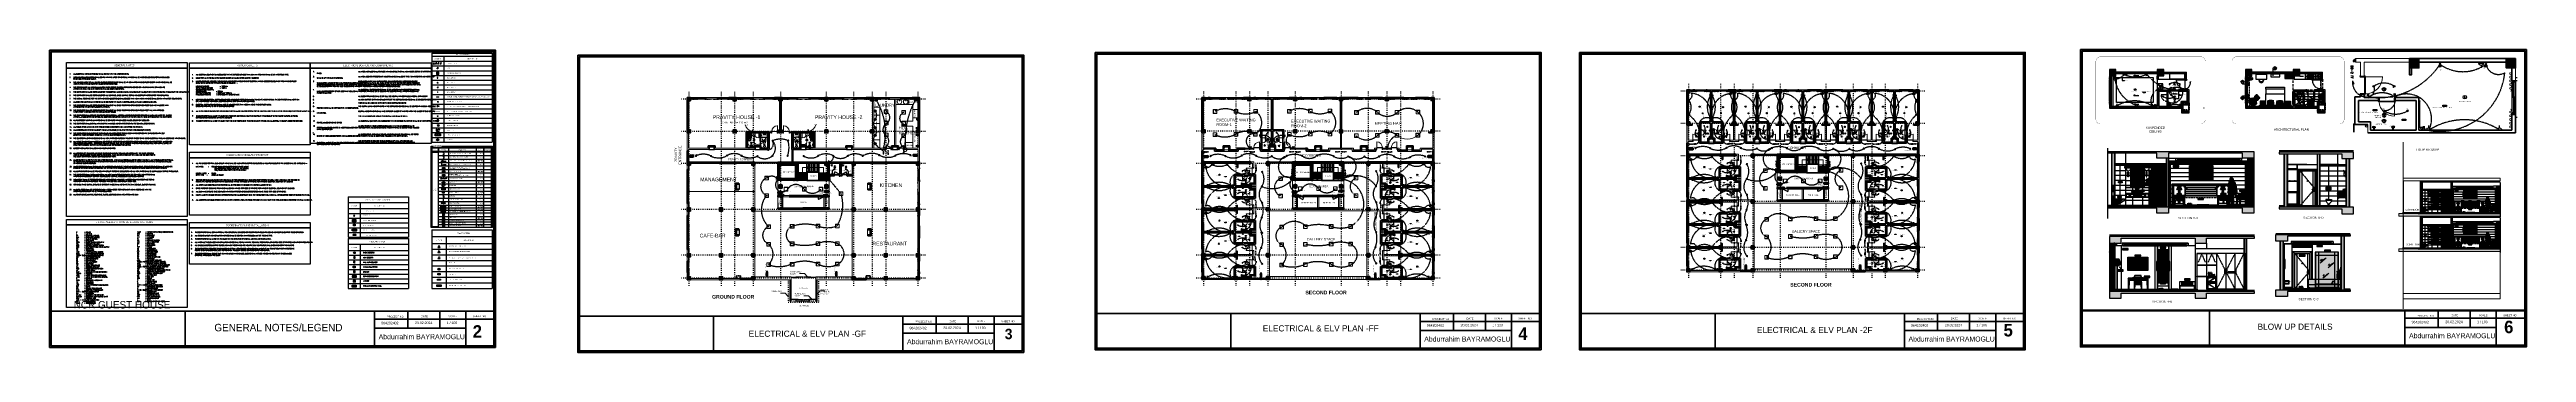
# Model space of a CAD drawing. Header units: millimetres. Extents: x -3207095 to 15275363, y 3702017 to 4798027.
# Drawn here: x 666849 to 706839, y 4468302 to 4473191 of the extents above; entities outside this region: 2.
import ezdxf
from ezdxf.enums import TextEntityAlignment as Align

# ---------------------------------------------------------------- set-up
doc = ezdxf.new("R2010")
doc.units = ezdxf.units.MM
for name, pattern in [('ACAD_ISO03W100', [30, 12, -18]), ('CENTER2', [1.125, 0.75, -0.125, 0.125, -0.125]), ('DASHED', [19.05, 12.7, -6.35]), ('DUZ', [500, 500]), ('HIDDEN', [0.375, 0.25, -0.125]), ('HIDDEN2', [0.1875, 0.125, -0.0625]), ('ШТРИХОВАЯ', [0.75, 0.5, -0.25])]:
    doc.linetypes.add(name, pattern=pattern)
doc.layers.get('0').update_dxf_attribs({"color": 1, "linetype": 'DUZ'})
for name, color, linetype in [('0 MC MAHAL', 94, 'Continuous'), ('255', 255, 'Continuous'), ('3K', 4, 'Continuous'), ('a-door', 2, 'Continuous'), ('a-izdus', 2, 'HIDDEN'), ('a-kesit', 1, 'Continuous'), ('a_asmatavan', 200, 'Continuous'), ('a_aydinlatma', 5, 'Continuous'), ('a_cam', 161, 'Continuous'), ('a_duvar_alcipan', 2, 'Continuous'), ('a_duvar_gazbeton', 3, 'Continuous'), ('a_duvar_kagidi', 33, 'Continuous'), ('a_duvar_tarama', 253, 'Continuous'), ('a_elektrik', 6, 'Continuous'), ('a_gorunus', 233, 'Continuous'), ('a_kapi', 40, 'Continuous'), ('a_kolon', 4, 'Continuous'), ('a_kolon_tarama', 252, 'Continuous'), ('a_metal', 72, 'Continuous'), ('a_mobilya', 1, 'Continuous'), ('a_mobilya_tarama', 253, 'Continuous'), ('a_olcu', 30, 'Continuous'), ('a_pencere', 5, 'Continuous'), ('a_rehber', 253, 'Continuous'), ('a_seramik', 241, 'Continuous'), ('a_seramik_tarama', 85, 'Continuous'), ('a_vitrifiye', 195, 'Continuous'), ('a_yazi', 105, 'Continuous'), ('a_zemin_kaplama', 30, 'Continuous'), ('AGAC', 116, 'Continuous'), ('BUSBAR', 8, 'Continuous'), ('CKT', 1, 'Continuous'), ('DR-WASTE PIPE', 5, 'CENTER2'), ('EL-L-LP', 22, 'Continuous'), ('EL-L-LS', 181, 'Continuous'), ('ELECFIX', 5, 'Continuous'), ('EP-TEXT', 7, 'Continuous'), ('FC', 251, 'Continuous'), ('GOLGE', 8, 'HIDDEN'), ('GÖLGE', 8, 'DASHED'), ('KAPIACI1', 252, 'Continuous'), ('KOLTAR_F', 145, 'Continuous'), ('LOGO', 7, 'Continuous'), ('MH-EL-CCTV', 33, 'Continuous'), ('MH-EL-FA', 33, 'Continuous'), ('MH-EL-P-PCAB', 162, 'Continuous'), ('MH-EL-T-TXT', 123, 'Continuous'), ('MH-EL-TEL', 222, 'Continuous'), ('MH-PANEL', 123, 'Continuous'), ('MH-TXT', 2, 'Continuous'), ('MH_Text', 123, 'Continuous'), ('MY FANE', 253, 'Continuous'), ('OLCU', 1, 'Continuous'), ('PARKING EDGE', 11, 'Continuous'), ('PEN', 161, 'Continuous'), ('pen.kap.olc', 205, 'Continuous'), ('Power_Legend$0$SMC-EL-DB', 170, 'Continuous'), ('Power_Legend$0$SMC-EL-P', 160, 'Continuous'), ('SMC-A-TEXT', 123, 'Continuous'), ('SMC-EL-ACC-WIR', 47, 'Continuous'), ('SMC-EL-CCTV', 33, 'Continuous'), ('SMC-EL-DB', 151, 'Continuous'), ('SMC-EL-FA', 33, 'Continuous'), ('SMC-EL-FA-TXT', 123, 'Continuous'), ('SMC-EL-L-LP', 22, 'Continuous'), ('SMC-EL-L-TXT', 123, 'Continuous'), ('SMC-EL-LP LIGHT', 22, 'Continuous'), ('SMC-EL-MATV', 22, 'Continuous'), ('SMC-EL-MDB', 30, 'Continuous'), ('SMC-EL-MU', 120, 'Continuous'), ('SMC-EL-P', 160, 'Continuous'), ('SMC-EL-T', 222, 'Continuous'), ('SMC-EL-T-TXT', 123, 'Continuous'), ('SMC-PANEL', 123, 'Continuous'), ('SMC-TXT', 123, 'Continuous'), ('söve', 26, 'DUZ'), ('T', 4, 'Continuous'), ('TESİSAT', 57, 'Continuous'), ('TR', 8, 'Continuous'), ('Wet Area 030 Sanitary', 4, 'Continuous'), ('WFP-E-DB', 22, 'Continuous'), ('WFP-E-FA-TXT', 123, 'Continuous'), ('WFP-E-L-SYM', 114, 'Continuous'), ('WFP-E-L-TXT', 7, 'Continuous'), ('WFP-E-P-SYM', 140, 'Continuous'), ('yazı', 7, 'Continuous'), ('ШТРИХ', 254, 'ШТРИХОВАЯ')]:
    doc.layers.add(name, color=color, linetype=linetype)
for name, color, linetype, lineweight in [('A-ANNO-PATT-4', 173, 'Continuous', 5), ('Area', 41, 'Continuous', 25), ('C LIGHT', 202, 'Continuous', 9), ('cam', 143, 'Continuous', 20), ('DUV', 220, 'Continuous', 50), ('DUVAR', 7, 'Continuous', 35), ('EL-L-WIR', 124, 'Continuous', 30), ('Ele', 50, 'Continuous', 15), ('FE_MOBTEF.2', 33, 'Continuous', 18), ('FE_PERDE', 205, 'Continuous', 15), ('gor25', 142, 'Continuous', 25), ('iç duvar', 7, 'Continuous', 50), ('KAPEN', 151, 'Continuous', 9), ('KOLON_F', 3, 'Continuous', 35), ('Main Bus Bar', 130, 'Continuous', 30), ('sabt_tef', 181, 'Continuous', 30), ('tefriş', 124, 'Continuous', 25), ('Tube Light', 2, 'Continuous', 20), ('X-FLO-BAS-FUR$0$X-FLO-0G-RCP$0$ELECT', 20, 'Continuous', 30), ('Xref', 253, 'Continuous', 13), ('YAZI', 7, 'Continuous', 15)]:
    doc.layers.add(name, color=color, linetype=linetype, lineweight=lineweight)
doc.styles.add('ARIAL', font='TXT.SHX', dxfattribs={"height": 1})
doc.styles.add('ARIEL100SD', font='arial.ttf')
doc.styles.add('ARIEL20S', font='arial.ttf')
doc.styles.add('KOD', font='arial.ttf')
doc.styles.add('ROMANS', font='romans.shx')
doc.styles.add('smc-1', font='simplex.shx')
doc.styles.add('SMC-2', font='GOTHIC.TTF', dxfattribs={"width": 0.9})
doc.styles.add('STANDART1', font='arial.ttf')
doc.styles.add('style21', font='arialbd.ttf')
doc.styles.add('TBPL+0.00$0$ARIEL100S', font='arial.ttf', dxfattribs={"height": 300})
doc.styles.add('TROMANS', font='ROMANS.SHX', dxfattribs={"width": 0.7, "height": 5})
doc.styles.add('WFP-1', font='simplex.shx')
pattern_1 = [(45, (700256.852, 4472892.64), (-5.3033, 5.3033), []), (45, (700262.155, 4472892.64), (-5.3033, 5.3033), [3.75, -1.875])]
pattern_2 = [(45, (702452.774, 4472892.64), (-5.3033, 5.3033), []), (45, (702458.077, 4472892.64), (-5.3033, 5.3033), [3.75, -1.875])]
pattern_3 = [(135, (5190607.668, 3810743.487), (-4.4901280605, -4.4901280605), []), (135, (5190607.668, 3810747.977), (-4.4901280605, -4.4901280605), [3.175, -1.5875])]
pattern_4 = [(135, (5190607.668, 3808893.487), (-4.4901280605, -4.4901280605), []), (135, (5190607.668, 3808897.977), (-4.4901280605, -4.4901280605), [3.175, -1.5875])]
pattern_5 = [(135, (5191127.668, 3808893.487), (-4.4901280605, -4.4901280605), []), (135, (5191127.668, 3808897.977), (-4.4901280605, -4.4901280605), [3.175, -1.5875])]
pattern_6 = [(135, (5191127.668, 3810743.487), (-4.4901280605, -4.4901280605), []), (135, (5191127.668, 3810747.977), (-4.4901280605, -4.4901280605), [3.175, -1.5875])]
pattern_7 = [(135, (5189867.668, 3810003.487), (-4.4901280605, -4.4901280605), []), (135, (5189867.668, 3810007.977), (-4.4901280605, -4.4901280605), [3.175, -1.5875])]
pattern_8 = [(135, (5190607.668, 3810003.487), (-4.4901280605, -4.4901280605), []), (135, (5190607.668, 3810007.977), (-4.4901280605, -4.4901280605), [3.175, -1.5875])]
pattern_9 = [(135, (5191127.668, 3810003.487), (-4.4901280605, -4.4901280605), []), (135, (5191127.668, 3810007.977), (-4.4901280605, -4.4901280605), [3.175, -1.5875])]
pattern_10 = [(135, (5191127.668, 3810003.487), (-4.4901280605, -4.4901280605), []), (135, (5191127.668, 3810007.977), (-4.4901280605, -4.4901280605), [3.175, -1.5875])]
pattern_11 = [(135, (5190607.668, 3809263.487), (-4.4901280605, -4.4901280605), []), (135, (5190607.668, 3809267.977), (-4.4901280605, -4.4901280605), [3.175, -1.5875])]
pattern_12 = [(135, (5191127.668, 3809263.487), (-4.4901280605, -4.4901280605), []), (135, (5191127.668, 3809267.977), (-4.4901280605, -4.4901280605), [3.175, -1.5875])]
pattern_13 = [(360, (480460.7243, 4671837.4767), (8e-16, 1.5875), [])]
pattern_14 = [(45, (24871.7216, -31995.502), (-4.4901280605, 4.4901280605), []), (45, (24876.212, -31995.502), (-4.4901280605, 4.4901280605), [3.175, -1.5875])]
pattern_15 = [(45, (25611.7216, -31995.502), (-4.4901280605, 4.4901280605), []), (45, (25616.212, -31995.502), (-4.4901280605, 4.4901280605), [3.175, -1.5875])]
pattern_16 = [(45, (24871.7216, -32515.502), (-4.4901280605, 4.4901280605), []), (45, (24876.212, -32515.502), (-4.4901280605, 4.4901280605), [3.175, -1.5875])]
pattern_17 = [(45, (25611.7216, -32515.502), (-4.4901280605, 4.4901280605), []), (45, (25616.212, -32515.502), (-4.4901280605, 4.4901280605), [3.175, -1.5875])]
pattern_18 = [(45, (26351.7216, -31995.502), (-4.4901280605, 4.4901280605), []), (45, (26356.212, -31995.502), (-4.4901280605, 4.4901280605), [3.175, -1.5875])]
pattern_19 = [(45, (26351.7216, -32515.502), (-4.4901280605, 4.4901280605), []), (45, (26356.212, -32515.502), (-4.4901280605, 4.4901280605), [3.175, -1.5875])]
pattern_20 = [(45, (18041.583, -32517.3164), (-4.4901280605, 4.4901280605), []), (45, (18046.0734, -32517.3164), (-4.4901280605, 4.4901280605), [3.175, -1.5875])]
pattern_21 = [(135, (5181557.5296, 3810001.6723), (-4.4901280605, -4.4901280605), []), (135, (5181557.5296, 3810006.1625), (-4.4901280605, -4.4901280605), [3.175, -1.5875])]
pattern_22 = [(135, (5182297.5296, 3810001.6723), (-4.4901280605, -4.4901280605), []), (135, (5182297.5296, 3810006.1625), (-4.4901280605, -4.4901280605), [3.175, -1.5875])]
pattern_23 = [(360, (472150.586, 4671835.662), (8e-16, 1.5875), [])]
pattern_24 = [(135, (5198435.835, 3810869.321), (-4.4901280605, -4.4901280605), []), (135, (5198435.835, 3810873.811), (-4.4901280605, -4.4901280605), [3.175, -1.5875])]
pattern_25 = [(135, (5198435.835, 3809019.321), (-4.4901280605, -4.4901280605), []), (135, (5198435.835, 3809023.811), (-4.4901280605, -4.4901280605), [3.175, -1.5875])]
pattern_26 = [(135, (5198955.835, 3809019.321), (-4.4901280605, -4.4901280605), []), (135, (5198955.835, 3809023.811), (-4.4901280605, -4.4901280605), [3.175, -1.5875])]
pattern_27 = [(135, (5198955.835, 3810869.321), (-4.4901280605, -4.4901280605), []), (135, (5198955.835, 3810873.811), (-4.4901280605, -4.4901280605), [3.175, -1.5875])]
pattern_28 = [(135, (5197695.835, 3810129.321), (-4.4901280605, -4.4901280605), []), (135, (5197695.835, 3810133.811), (-4.4901280605, -4.4901280605), [3.175, -1.5875])]
pattern_29 = [(135, (5198435.835, 3810129.321), (-4.4901280605, -4.4901280605), []), (135, (5198435.835, 3810133.811), (-4.4901280605, -4.4901280605), [3.175, -1.5875])]
pattern_30 = [(135, (5198955.835, 3810129.321), (-4.4901280605, -4.4901280605), []), (135, (5198955.835, 3810133.811), (-4.4901280605, -4.4901280605), [3.175, -1.5875])]
pattern_31 = [(135, (5198955.835, 3810129.321), (-4.4901280605, -4.4901280605), []), (135, (5198955.835, 3810133.811), (-4.4901280605, -4.4901280605), [3.175, -1.5875])]
pattern_32 = [(135, (5198435.835, 3809389.321), (-4.4901280605, -4.4901280605), []), (135, (5198435.835, 3809393.811), (-4.4901280605, -4.4901280605), [3.175, -1.5875])]
pattern_33 = [(135, (5198955.835, 3809389.321), (-4.4901280605, -4.4901280605), []), (135, (5198955.835, 3809393.811), (-4.4901280605, -4.4901280605), [3.175, -1.5875])]
pattern_34 = [(360, (488288.891, 4671963.3108), (8e-16, 1.5875), [])]
pattern_35 = [(45, (32699.8884, -31869.6676), (-4.4901280605, 4.4901280605), []), (45, (32704.3785, -31869.6676), (-4.4901280605, 4.4901280605), [3.175, -1.5875])]
pattern_36 = [(45, (33439.8884, -31869.6676), (-4.4901280605, 4.4901280605), []), (45, (33444.3785, -31869.6676), (-4.4901280605, 4.4901280605), [3.175, -1.5875])]
pattern_37 = [(45, (32699.8884, -32389.6676), (-4.4901280605, 4.4901280605), []), (45, (32704.3785, -32389.6676), (-4.4901280605, 4.4901280605), [3.175, -1.5875])]
pattern_38 = [(45, (33439.8884, -32389.6676), (-4.4901280605, 4.4901280605), []), (45, (33444.3785, -32389.6676), (-4.4901280605, 4.4901280605), [3.175, -1.5875])]
pattern_39 = [(45, (34179.8884, -31869.6676), (-4.4901280605, 4.4901280605), []), (45, (34184.3785, -31869.6676), (-4.4901280605, 4.4901280605), [3.175, -1.5875])]
pattern_40 = [(45, (34179.8884, -32389.6676), (-4.4901280605, 4.4901280605), []), (45, (34184.3785, -32389.6676), (-4.4901280605, 4.4901280605), [3.175, -1.5875])]

# ---------------------------------------------------------------- blocks, each defined once
blk = doc.blocks.new('a_cerceve')
for p, q in [((120, 2560), (0, 2680)), ((4625, 2560), (4745, 2680)), ((0, 0), (120, 0)), ((4625, 0), (4745, 0))]:
    blk.add_line(p, q)
for points in [[(0, 0), (0, 2680), (4745, 2680), (4745, 0)], [(80, 0), (80, 2600), (4665, 2600), (4665, 0)], [(120, 0), (120, 2560), (4625, 2560), (4625, 0)]]:
    blk.add_lwpolyline(points)
blk = doc.blocks.new('a_komodin2')
at = {"true_color": 0xffffff}
h = blk.add_hatch(color=7, dxfattribs=at)
h.paths.add_polyline_path([(550, 450), (550, 540), (30, 540), (30, 450)], flags=0)
h.paths.add_polyline_path([(304, 495, -1), (276, 495, -1)], flags=0)
h.paths.add_polyline_path([(300, 495, -1), (280, 495, -1)], flags=0)
h.paths.add_polyline_path([(560, 440), (550, 450), (30, 450), (20, 440)], flags=16)
h.paths.add_polyline_path([(580, 420), (580, 570), (0, 570), (0, 420)])
h.paths.add_polyline_path([(20, 440), (20, 550), (560, 550), (560, 440)], flags=16)
h.paths.add_polyline_path([(30, 450), (30, 540), (550, 540), (550, 450)], flags=0)
h.paths.add_polyline_path([(20, 440), (30, 450), (30, 540), (20, 550)], flags=0)
h.paths.add_polyline_path([(20, 550), (30, 540), (550, 540), (560, 550)], flags=0)
h.paths.add_polyline_path([(550, 450), (560, 440), (560, 550), (550, 540)], flags=16)
h.paths.add_polyline_path([(590, 570), (590, 578), (-10, 578), (-10, 570)])
h.paths.add_polyline_path([(590, 578), (576, 592), (4, 592), (-10, 578)])
h.paths.add_polyline_path([(576, 592), (576, 600), (4, 600), (4, 592)])
h.paths.add_polyline_path([(580, 390), (580, 420), (530, 420), (530, 390)])
h.paths.add_polyline_path([(577, 385), (577, 390), (533, 390), (533, 385)])
h.paths.add_polyline_path([(530, 385, -0.4), (530, 335), (580, 335, -0.4), (580, 385)])
h.paths.add_polyline_path([(533, 335), (533, 330), (577, 330), (577, 335)])
h.paths.add_polyline_path([(530, 330), (550, 0), (580, 0), (580, 330)])
h.paths.add_polyline_path([(0, 420), (0, 390), (50, 390), (50, 420)])
h.paths.add_polyline_path([(47, 390), (3, 390), (3, 385), (47, 385)])
h.paths.add_polyline_path([(0, 385, -0.4), (0, 335), (50, 335, -0.4), (50, 385)])
h.paths.add_polyline_path([(47, 330), (47, 335), (3, 335), (3, 330)])
h.paths.add_polyline_path([(0, 330), (0, 0), (30, 0), (50, 330)])
h = blk.add_hatch(color=7, dxfattribs=at)
h.paths.add_polyline_path([(550, 450), (550, 540), (30, 540), (30, 450)])
h.paths.add_polyline_path([(276, 495, -1), (304, 495, -1)], flags=16)
h.paths.add_polyline_path([(280, 495, -1), (300, 495, -1)], flags=0)
blk.add_hatch(color=7, dxfattribs=at).paths.add_polyline_path([(37.27, 120), (36.06, 100), (543.94, 100), (542.73, 120)])
for p, q in [((-10, 578), (4, 592)), ((-10, 578), (-10, 570)), ((-10, 578), (590, 578)), ((-10, 570), (590, 570)), ((0, 570), (0, 420)), ((0, 420), (580, 420)), ((0, 385), (50, 385)), ((0, 335), (50, 335)), ((0, 330), (0, 0)), ((50, 330), (0, 330)), ((0, 0), (30, 0)), ((3, 390), (3, 385)), ((3, 330), (3, 335)), ((576, 600), (4, 600)), ((4, 592), (4, 600)), ((4, 592), (576, 592)), ((30, 540), (20, 550)), ((30, 450), (20, 440)), ((30, 0), (50, 330)), ((36.06, 100), (543.94, 100)), ((37.27, 120), (542.73, 120)), ((47, 390), (47, 385)), ((47, 330), (47, 335)), ((580, 385), (530, 385)), ((580, 335), (530, 335)), ((550, 0), (530, 330)), ((530, 330), (580, 330)), ((533, 390), (533, 385)), ((533, 330), (533, 335)), ((550, 540), (560, 550)), ((550, 450), (560, 440)), ((550, 0), (580, 0)), ((576, 592), (576, 600)), ((590, 578), (576, 592)), ((577, 390), (577, 385)), ((577, 330), (577, 335)), ((580, 570), (580, 420)), ((580, 330), (580, 0)), ((590, 578), (590, 570))]:
    blk.add_line(p, q)
for points in [[(0, 420), (0, 390), (50, 390), (50, 420)], [(580, 420), (580, 390), (530, 390), (530, 420)]]:
    blk.add_lwpolyline(points)
for points in [[(20, 440), (560, 440), (560, 550), (20, 550)], [(30, 450), (550, 450), (550, 540), (30, 540)]]:
    blk.add_lwpolyline(points, close=True)
for radius in [14, 10]:
    blk.add_circle((290, 495), radius)
for centre, start, end in [((-26.25, 360), 316.397181, 43.602819), ((76.25, 360), 136.397181, 223.602819), ((503.75, 360), 316.397181, 43.602819), ((606.25, 360), 136.397181, 223.602819)]:
    blk.add_arc(centre, 36.25, start, end)
blk = doc.blocks.new('a_lamba_okuma')
at = {"true_color": 0xffffff}
h = blk.add_hatch(color=7, dxfattribs=at)
h.paths.add_polyline_path([(6, 0, -0.1191822), (5, -3, 0.0384051), (11, -23, 9.2201434), (0, -25, -0.039586), (-4, -4, -0.1989124), (-6, 0, -1)])
h.paths.add_polyline_path([(-6, 0, 1), (6, 0, 1)], flags=17)
h.paths.add_polyline_path([(5, -3, -0.5085019), (-4, -4, 0.3861704), (133, -121), (136, -121, -0.0844687), (142, -113, -0.3711105)])
h.paths.add_polyline_path([(192, -127), (193, -121, 0.6297922), (136, -121)])
for p, q in [((192, -127), (133, -121)), ((193, -121), (192, -127))]:
    blk.add_line(p, q)
blk.add_lwpolyline([(128, -169), (163, -124), (186, -183)])
blk.add_circle((0, 0), 6)
for centre, radius, start, end in [((0, 0), 25, 295.08865, 270.32865), ((129, 13), 134, 187.39751, 271.85785), ((137, 22), 134, 190.41618, 271.85785), ((164, -135), 31.8, 25.808, 154.61762)]:
    blk.add_arc(centre, radius, start, end)
blk = doc.blocks.new('a_resim_90x140')
at = {"true_color": 0xffffff}
blk.add_hatch(color=7, dxfattribs=at).paths.add_polyline_path([(-700, 0), (-700, 900), (700, 900), (700, 0)])
h = blk.add_hatch()
h.set_pattern_fill('AR-RROOF', color=254, scale=30, angle=45, style=0)
h.set_pattern_definition([(45, (-21202.322, 7400), (25.455844, 67.88225), [450, -60, 150, -30]), (45, (-21184.715, 7438.82), (-49.426764, 7.00036), [90, -9.9, 180, -22.5]), (45, (-21209.747, 7428.638), (96.095812, 124.521504), [240, -42, 120, -30])])
h.paths.add_polyline_path([(-630, 70), (-630, 830), (630, 830), (630, 70)])
h = blk.add_hatch()
h.set_pattern_fill('AR-RROOF', color=254, scale=30, angle=45, style=0)
h.set_pattern_definition([(135, (21202.322, 7400), (-25.455844, 67.88225), [450, -60, 150, -30]), (135, (21184.715, 7438.82), (49.426764, 7.00036), [90, -9.9, 180, -22.5]), (135, (21209.747, 7428.638), (-96.095812, 124.521504), [240, -42, 120, -30])])
h.paths.add_polyline_path([(630, 70), (630, 830), (-630, 830), (-630, 70)])
for points in [[(-700, 0), (-700, 900), (700, 900), (700, 0)], [(-650, 50), (-650, 850), (650, 850), (650, 50)], [(-630, 70), (-630, 830), (630, 830), (630, 70)]]:
    blk.add_lwpolyline(points, close=True)
blk = doc.blocks.new('a_abajur1')
h = blk.add_hatch(color=255)
h.paths.add_polyline_path([(50, 560), (-50, 560), (-148, 364), (148, 364)])
h.paths.add_polyline_path([(-148, 364), (-150, 360), (150, 360), (148, 364)])
h.paths.add_polyline_path([(10, 360), (-10, 360), (-10, 320), (10, 320)])
h.paths.add_polyline_path([(-50, 320), (-50, 317, 0.4142136), (-38, 305), (38, 305, 0.4142136), (50, 317), (50, 320)])
h.paths.add_polyline_path([(59, 0), (59, 8), (-59, 8), (-59, 0)])
h = blk.add_hatch(color=256)
h.set_gradient(color1=(170, 163, 157), one_color=1, tint=1, name='SPHERICAL')
edge = h.paths.add_edge_path()
edge.add_line((59, 8), (-59, 8))
edge.add_arc((-121, 106), 117, 302.30703, 383.01024)
edge.add_arc((-60, 132), 50, 23.01024, 33.26641)
edge.add_arc((-60, 132), 50, 33.26641, 43.52258)
edge.add_arc((27, 221), 74.3, 180.55802, 226.5945, ccw=False)
edge.add_arc((27, 221), 74.3, 134.52155, 180.55802, ccw=False)
edge.add_arc((-60, 309), 50, 314.52155, 334.80492)
edge.add_arc((-60, 309), 50, 334.80492, 355.08829)
edge.add_line((-10, 305), (10, 305))
edge.add_arc((60, 309), 50, 184.91171, 225.47845)
edge.add_arc((-27, 221), 74.3, 0, 45.47845, ccw=False)
edge.add_arc((-27, 221), 74.3, -46.5945, 0, ccw=False)
edge.add_arc((50, 139), 38.6, 133.4055, 160.06167)
edge.add_arc((121, 106), 117, 156.98976, 180)
edge.add_arc((121, 106), 117, 180, 197.34136)
edge.add_arc((121, 106), 117, 197.34136, 237.69297)
at = {"layer": 'a_mobilya_tarama'}
h = blk.add_hatch(dxfattribs=at)
h.set_pattern_fill('LINE', color=256, scale=50, angle=90, style=0)
h.set_pattern_definition([(90, (-30334.933, 1322.437), (-6.25, 4e-16), [])])
h.paths.add_polyline_path([(50, 560), (-50, 560), (-148, 364), (148, 364)])
for p, q in [((-148, 364), (148, 364)), ((-59, 8), (-59, 0)), ((-59, 8), (59, 8)), ((-59, 0), (59, 0)), ((-50, 320), (50, 320)), ((-50, 320), (-50, 317)), ((-38, 305), (38, 305)), ((-10, 360), (-10, 320)), ((10, 360), (10, 320)), ((50, 320), (50, 317)), ((59, 8), (59, 0))]:
    blk.add_line(p, q)
blk.add_lwpolyline([(150, 360), (-150, 360), (-50, 560), (50, 560), (150, 360)])
blk.add_lwpolyline([(59, 8), (-59, 8, 0.3674489), (-14, 152, 0.0447809), (-18, 160, 0.0447809), (-24, 167, -0.203618), (-47, 220, -0.203618), (-25, 274, 0.0887347), (-15, 288, 0.0887347), (-10, 305), (10, 305, 0.1788779), (25, 274, -0.2010835), (47, 221, -0.2061551), (24, 167, 0.1168368), (14, 152, 0.1007398), (5, 106, 0.0758107), (10, 71, 0.1779093), (59, 8, 1.9365914)], format="xyb")
for centre, radius, start, end in [((-121, 106), 117, 302.30703, 23.01024), ((-38, 317), 12, 180, 270), ((27, 221), 74.3, 134.52155, 226.5945), ((-60, 309), 50, 314.52155, 355.08829), ((-60, 132), 50, 23.01024, 43.52258), ((121, 106), 117, 156.98976, 237.69297), ((60, 309), 50, 184.91171, 225.47845), ((60, 132), 50, 136.47742, 156.98976), ((-27, 221), 74.3, 313.4055, 45.47845), ((38, 317), 12, 270, 0)]:
    blk.add_arc(centre, radius, start, end)
blk = doc.blocks.new('a_banyo_aplik')
h = blk.add_hatch(color=255)
h.paths.add_polyline_path([(40, 270), (40, 290), (-40, 290), (-40, 270)])
h.paths.add_polyline_path([(40, 265), (-40, 265), (-40, 70), (-20, 70), (-20, 140), (20, 140), (20, 70), (40, 70)])
h.paths.add_polyline_path([(20, 140), (-20, 140), (-20, 0), (20, 0)])
h.paths.add_polyline_path([(40, 265), (40, 270), (-40, 270), (-40, 265)])
for p, q in [((-40, 270), (40, 270)), ((-40, 265), (40, 265))]:
    blk.add_line(p, q)
at = {"linetype": 'HIDDEN2', "ltscale": 150}
for points in [[(0, 290), (-96, 443)], [(0, 290), (96, 443)]]:
    blk.add_lwpolyline(points, dxfattribs=at)
blk.add_lwpolyline([(20, 70), (40, 70), (40, 290), (-40, 290), (-40, 70), (-20, 70)])
blk.add_lwpolyline([(20, 140), (-20, 140), (-20, 0), (20, 0)], close=True)
blk = doc.blocks.new('STARCK-KLOZET_YAN')
at = {"layer": '255'}
h = blk.add_hatch(color=256, dxfattribs=at)
edge = h.paths.add_edge_path()
edge.add_line((18, -34), (0, -34))
edge.add_line((0, -34), (0, 0))
edge.add_line((0, 0), (58, 0))
edge.add_arc((24, 8), 34.2, 298.1153, 346.1403, ccw=False)
edge.add_arc((15, 20), 49, 283.1336, 300.8138, ccw=False)
edge.add_arc((28, -39), 11.1, 99.7086, 158.7454)
at = {"flags": 128}
blk.add_lwpolyline([(18, -34), (0, -34), (0, 0), (58, 0, -0.212671), (40, -22, -0.077298), (26, -28, 0.26345)], format="xyb", close=True, dxfattribs=at)
blk = doc.blocks.new('a_perde_kesit')
h = blk.add_hatch(color=255)
h.paths.add_polyline_path([(29, 0), (-29, 0), (-29, -20), (-25, -20), (-25, -18), (-27, -18), (-27, -11), (-11, -11), (-11, -18), (-13, -18), (-13, -20), (-9, -20), (-9, -11), (12, -11), (12, -20), (16, -20), (16, -18), (14, -18), (14, -11), (27, -11), (27, -18), (25, -18), (25, -20), (29, -20)])
h.paths.add_polyline_path([(-17, -13), (-21, -13), (-21, -21), (-17, -21)])
h.paths.add_polyline_path([(23, -13), (19, -13), (19, -21), (23, -21)])
h.paths.add_polyline_path([(27, -12), (15, -12), (15, -13), (27, -13)], flags=17)
h.paths.add_polyline_path([(-13, -12), (-25, -12), (-25, -13), (-13, -13)], flags=17)
h.paths.add_polyline_path([(-13, -21), (-25, -21), (-25, -22), (-13, -22)])
h.paths.add_polyline_path([(-19, -22), (-20, -22), (-20, -34), (-19, -34)])
h.paths.add_polyline_path([(27, -21), (15, -21), (15, -22), (27, -22)])
h.paths.add_polyline_path([(21, -22), (20, -22), (20, -34), (21, -34)])
for points in [[(29, 0), (29, -20), (25, -20), (25, -18), (27, -18), (27, -11), (14, -11), (14, -18), (16, -18), (16, -20), (12, -20), (12, -11), (-9, -11), (-9, -20), (-13, -20), (-13, -18), (-11, -18), (-11, -11), (-27, -11), (-27, -18), (-25, -18), (-25, -20), (-29, -20), (-29, 0), (29, 0)], [(-15, -2780), (-15, -35), (-24, -35), (-24, -2780)], [(25, -2780), (25, -35), (16, -35), (16, -2780)]]:
    blk.add_lwpolyline(points)
for points in [[(-13, -13), (-25, -13), (-25, -12), (-13, -12)], [(-13, -22), (-25, -22), (-25, -21), (-13, -21)], [(-17, -21), (-21, -21), (-21, -13), (-17, -13)], [(-20, -34), (-20, -22), (-19, -22), (-19, -34)], [(27, -13), (15, -13), (15, -12), (27, -12)], [(27, -22), (15, -22), (15, -21), (27, -21)], [(23, -21), (19, -21), (19, -13), (23, -13)], [(20, -34), (20, -22), (21, -22), (21, -34)]]:
    blk.add_lwpolyline(points, close=True)
at = {"color": 255}
for points in [[(-24, -2780), (-15, -2780), (-24, -35), (-15, -35)], [(16, -2780), (25, -2780), (16, -35), (25, -35)]]:
    blk.add_solid(points, dxfattribs=at)
blk = doc.blocks.new('a_koltuk2')
h = blk.add_hatch(color=255)
h.paths.add_polyline_path([(546, 811, 0.1918533), (347, 784, 0.0362514), (-12, 533, -0.4700353), (30, 524, -0.0568752), (40, 503, -0.0340772), (375, 736, -0.1904126), (532, 757, -0.3823807), (618, 624), (601, 524, -0.7305193), (653, 515), (673, 614, 0.0155341), (675, 625), (675, 642, 0.3390391)])
h.paths.add_polyline_path([(-12, 533, 0.0000073), (-12, 533, 0.2251658), (-22, 511, 1), (34, 511, 0.6313269)])
h = blk.add_hatch(color=255)
h.paths.add_polyline_path([(618, 624, 0.3823807), (532, 757, 0.1904126), (375, 736, 0.0340772), (40, 503, -0.1982758), (33, 424, -0.1448245), (39, 406, -0.1510258), (594, 415, -0.0738005), (599, 424, -0.2580612), (601, 524)])
h.paths.add_polyline_path([(359, 617, -1), (386, 617, -1)], flags=16)
h.paths.add_polyline_path([(529, 617, -1), (555, 617, -1)], flags=16)
h.paths.add_polyline_path([(39, 406, 0.1448245), (33, 424, 0.2580612), (30, 524, -0.1243818), (34, 511, -0.5362329), (-5, 485, -0.4437434), (12, 420, -0.2622441), (9, 366), (34, 386), (597, 386), (622, 366, -0.2622441), (619, 420, -0.4437434), (636, 485, -0.5362329), (598, 511, -0.1243818), (601, 524, 0.2580612), (599, 424, 0.0738005), (594, 415, 0.1510258)])
h.paths.add_polyline_path([(622, 366), (597, 386), (34, 386), (9, 366), (8, 332), (623, 332)])
h.paths.add_polyline_path([(67, 332), (8, 332), (0, 0), (26, 0)])
h.paths.add_polyline_path([(252, 332), (193, 332), (185, 0), (211, 0)])
h.paths.add_polyline_path([(623, 332), (564, 332), (605, 0), (631, 0)])
h.paths.add_polyline_path([(598, 511, 1), (654, 511, 1)])
h = blk.add_hatch(color=255)
h.paths.add_polyline_path([(386, 617, 1), (359, 617, 1)])
h.paths.add_polyline_path([(555, 617, 1), (529, 617, 1)])
blk.add_hatch(color=255).paths.add_polyline_path([(674, 622, -0.0107104), (673, 614), (653, 515, -0.0307205), (654, 511, -0.301886), (636, 485, 0.4437434), (619, 420, 0.2622441), (622, 366), (643, 366, 0.3997302), (663, 385)])
at = {"ltscale": 0.5}
for p, q in [((9, 366), (0, 0)), ((0, 0), (26, 0)), ((623, 332), (8, 332)), ((34, 386), (9, 366)), ((67, 332), (26, 0)), ((33, 505), (33, 505)), ((597, 386), (34, 386)), ((34, 386), (597, 386)), ((193, 332), (185, 0)), ((185, 0), (211, 0)), ((252, 332), (211, 0)), ((359, 630), (341, 648)), ((359, 603), (341, 585)), ((386, 630), (404, 648)), ((386, 603), (404, 585)), ((528, 630), (510, 648)), ((528, 603), (510, 585)), ((555, 630), (573, 648)), ((555, 603), (573, 585)), ((564, 332), (605, 0)), ((597, 386), (622, 366)), ((618, 624), (601, 524)), ((605, 0), (631, 0)), ((643, 366), (622, 366)), ((622, 366), (631, 0)), ((673, 614), (653, 515)), ((674, 622), (663, 385))]:
    blk.add_line(p, q, dxfattribs=at)
for centre, radius in [((6, 511), 27.9), ((373, 617), 13.2), ((542, 617), 13.2), ((626, 511), 27.9)]:
    blk.add_circle(centre, radius, dxfattribs=at)
for centre, radius, start, end in [((1897, -1812), 3023, 120.86007, 129.15262), ((-26, 445), 45.9, 326.65583, 62.37158), ((-37, 395), 54.7, 327.38313, 26.16149), ((-59, 472), 103, 332.47407, 30.35453), ((4, 405), 34.3, 328.28745, 34.21176), ((332, -488), 940, 73.80058, 108.15352), ((1913, -1836), 2996, 120.87943, 128.68631), ((481, 547), 272, 76.21161, 119.33473), ((481, 547), 216, 76.21161, 119.33473), ((501, 642), 119, 350.95341, 74.65697), ((501, 642), 175, 350.95341, 74.65697), ((690, 472), 103, 149.64547, 207.52593), ((627, 405), 34.3, 145.78824, 211.71255), ((658, 445), 45.9, 117.62842, 213.34417), ((668, 395), 54.7, 153.83851, 212.61687), ((643, 386), 20, 270, 357.15233)]:
    blk.add_arc(centre, radius, start, end, dxfattribs=at)
blk = doc.blocks.new('a_insan2')
blk.add_hatch(color=255).paths.add_polyline_path([(0.22, 1.23), (0.21, 1.28), (0.19, 1.36), (0.13, 1.43), (0.1, 1.44), (0.09, 1.45), (0.07, 1.47), (0.06, 1.49), (0.05, 1.52), (0.05, 1.53), (0.07, 1.54), (0.07, 1.57), (0.07, 1.59), (0.06, 1.62), (0.04, 1.64), (0.02, 1.66), (0, 1.69), (-0.01, 1.7), (-0.05, 1.7), (-0.07, 1.7), (-0.09, 1.68), (-0.1, 1.66), (-0.12, 1.64), (-0.12, 1.62), (-0.12, 1.61), (-0.12, 1.57), (-0.12, 1.55), (-0.13, 1.54), (-0.14, 1.52), (-0.15, 1.5), (-0.15, 1.46), (-0.17, 1.45), (-0.17, 1.43), (-0.17, 1.41), (-0.18, 1.39), (-0.2, 1.36), (-0.23, 1.31), (-0.24, 1.3), (-0.26, 1.28), (-0.28, 1.25), (-0.29, 1.22), (-0.29, 1.19), (-0.28, 1.17), (-0.25, 1.16), (-0.23, 1.16), (-0.21, 1.16), (-0.18, 1.21), (-0.17, 1.2), (-0.18, 1.13), (-0.19, 1.11), (-0.2, 1.07), (-0.21, 1.04), (-0.23, 1.01), (-0.24, 0.98), (-0.23, 0.97), (-0.22, 0.95), (-0.21, 0.96), (-0.18, 0.98), (-0.17, 0.97), (-0.17, 0.95), (-0.18, 0.94), (-0.24, 0.85), (-0.24, 0.83), (-0.25, 0.81), (-0.24, 0.78), (-0.21, 0.74), (-0.19, 0.74), (-0.17, 0.74), (-0.14, 0.74), (-0.13, 0.73), (-0.11, 0.65), (-0.09, 0.59), (-0.06, 0.51), (-0.06, 0.47), (-0.04, 0.39), (-0.04, 0.34), (-0.04, 0.29), (-0.03, 0.24), (-0.02, 0.21), (-0.02, 0.16), (-0.01, 0.15), (-0.01, 0.12), (-0.01, 0.09), (-0.04, 0.07), (-0.06, 0.05), (-0.07, 0.03), (-0.06, 0.02), (-0.04, 0.02), (-0.03, 0.01), (0, 0), (0.08, 0.02), (0.09, 0.04), (0.09, 0.06), (0.09, 0.07), (0.09, 0.09), (0.09, 0.1), (0.09, 0.12), (0.09, 0.14), (0.09, 0.15), (0.09, 0.18), (0.09, 0.2), (0.09, 0.21), (0.09, 0.23), (0.1, 0.26), (0.11, 0.28), (0.09, 0.29), (0.09, 0.32), (0.08, 0.49), (0.07, 0.54), (0.08, 0.58), (0.09, 0.62), (0.11, 0.67), (0.13, 0.72), (0.15, 0.78), (0.17, 0.86), (0.18, 0.89), (0.18, 0.9), (0.18, 0.91), (0.19, 0.91), (0.2, 0.88), (0.2, 0.85), (0.21, 0.81), (0.21, 0.77), (0.22, 0.76), (0.2, 0.73), (0.2, 0.68), (0.21, 0.63), (0.21, 0.59), (0.2, 0.56), (0.2, 0.52), (0.22, 0.54), (0.23, 0.56), (0.25, 0.68), (0.26, 0.69), (0.28, 0.75), (0.29, 0.75), (0.29, 0.77), (0.29, 0.81), (0.28, 0.9), (0.27, 0.96), (0.25, 1.06), (0.24, 1.14)])
blk.add_lwpolyline([(-0.05, 1.7), (-0.01, 1.7), (0, 1.69), (0.02, 1.66), (0.04, 1.64), (0.06, 1.62), (0.07, 1.59), (0.07, 1.57), (0.07, 1.54), (0.05, 1.53), (0.05, 1.52), (0.06, 1.49), (0.07, 1.47), (0.09, 1.45), (0.1, 1.44), (0.13, 1.43), (0.19, 1.36), (0.21, 1.28), (0.22, 1.23), (0.24, 1.14), (0.25, 1.06), (0.27, 0.96), (0.28, 0.9), (0.29, 0.81), (0.29, 0.77), (0.29, 0.75), (0.28, 0.75), (0.26, 0.69), (0.25, 0.68), (0.23, 0.56), (0.22, 0.54), (0.2, 0.52), (0.2, 0.56), (0.21, 0.59), (0.21, 0.63), (0.2, 0.68), (0.2, 0.73), (0.22, 0.76), (0.21, 0.77), (0.21, 0.81), (0.2, 0.85), (0.2, 0.88), (0.19, 0.91), (0.18, 0.91), (0.18, 0.9), (0.18, 0.89), (0.17, 0.86), (0.15, 0.78), (0.13, 0.72), (0.11, 0.67), (0.09, 0.62), (0.08, 0.58), (0.07, 0.54), (0.08, 0.49), (0.09, 0.32), (0.09, 0.29), (0.11, 0.28), (0.1, 0.26), (0.09, 0.23), (0.09, 0.21), (0.09, 0.2), (0.09, 0.18), (0.09, 0.15), (0.09, 0.14), (0.09, 0.12), (0.09, 0.1), (0.09, 0.09), (0.09, 0.07), (0.09, 0.06), (0.09, 0.04), (0.08, 0.02), (0, 0), (-0.03, 0.01), (-0.04, 0.02), (-0.06, 0.02), (-0.07, 0.03), (-0.06, 0.05), (-0.04, 0.07), (-0.01, 0.09), (-0.01, 0.12), (-0.01, 0.15), (-0.02, 0.16), (-0.02, 0.21), (-0.03, 0.24), (-0.04, 0.29), (-0.04, 0.34), (-0.04, 0.39), (-0.06, 0.47), (-0.06, 0.51), (-0.09, 0.59), (-0.11, 0.65), (-0.13, 0.73), (-0.14, 0.74), (-0.17, 0.74), (-0.19, 0.74), (-0.21, 0.74), (-0.24, 0.78), (-0.25, 0.81), (-0.24, 0.83), (-0.24, 0.85), (-0.18, 0.94), (-0.17, 0.95), (-0.17, 0.97), (-0.18, 0.98), (-0.21, 0.96), (-0.22, 0.95), (-0.23, 0.97), (-0.24, 0.98), (-0.23, 1.01), (-0.21, 1.04), (-0.2, 1.07), (-0.19, 1.11), (-0.18, 1.13), (-0.17, 1.2), (-0.18, 1.21), (-0.21, 1.16), (-0.23, 1.16), (-0.25, 1.16), (-0.28, 1.17), (-0.29, 1.19), (-0.29, 1.22), (-0.28, 1.25), (-0.26, 1.28), (-0.24, 1.3), (-0.23, 1.31), (-0.2, 1.36), (-0.18, 1.39), (-0.17, 1.41), (-0.17, 1.43), (-0.17, 1.45), (-0.15, 1.46), (-0.15, 1.5), (-0.14, 1.52), (-0.13, 1.54), (-0.12, 1.55), (-0.12, 1.57), (-0.12, 1.61), (-0.12, 1.62), (-0.12, 1.64), (-0.1, 1.66), (-0.09, 1.68), (-0.07, 1.7), (-0.05, 1.7)])
blk = doc.blocks.new('KOTKES')
blk.add_hatch(color=256).paths.add_polyline_path([(-25, -2), (-39, -2), (-25, -29)])
for p, q in [((-25, -29), (-25, 29)), ((-25, -2), (110, -2))]:
    blk.add_line(p, q)
blk.add_lwpolyline([(-11, -2), (-25, -29), (-39, -2)], close=True)
at = {"style": 'TROMANS', "width": 0.7}
blk.add_attdef('KESITKOT', (-20, 19), '', height=28, dxfattribs=at)
blk = doc.blocks.new('TRASAYNA-GOR')
at = {"ltscale": 5}
h = blk.add_hatch(color=255, dxfattribs=at)
edge = h.paths.add_edge_path()
edge.add_ellipse((92, 150), major_axis=(0, -100), ratio=0.9912638, start_angle=0, end_angle=360)
h = blk.add_hatch(color=255, dxfattribs=at)
h.paths.add_polyline_path([(44, 50), (0, 50), (0, 0), (44, 0)])
h.paths.add_polyline_path([(44, 28), (44, 23), (72, 23, 1), (72, 28)])
h.paths.add_polyline_path([(69, 28), (72, 28, -1), (72, 23), (69, 23), (69, 19), (78, 19), (78, 31), (87, 31, -0.1169083), (87, 34, -0.1169083), (87, 36), (78, 36), (78, 39), (69, 39)])
h.paths.add_polyline_path([(87, 34, 1), (98, 34, 1)])
h.paths.add_polyline_path([(97, 41), (97, 50), (87, 50), (87, 41)])
h.paths.add_polyline_path([(90, 41), (90, 39, -0.2370565), (95, 39), (95, 41)])
for p, q in [((91, 190), (42, 134)), ((83, 167), (63, 144))]:
    blk.add_line(p, q, dxfattribs=at)
for p, q in [((44, 28), (72, 28)), ((44, 23), (72, 23)), ((87, 36), (78, 36)), ((87, 31), (78, 31)), ((90, 39), (90, 41)), ((95, 39), (95, 41))]:
    blk.add_line(p, q)
blk.add_lwpolyline([(0, 50), (44, 50), (44, 0), (0, 0)], close=True)
for points in [[(69, 28), (69, 39), (78, 39), (78, 36)], [(78, 31), (78, 19), (69, 19), (69, 23)]]:
    blk.add_lwpolyline(points)
blk.add_arc((72, 25), 2.5, 270, 90)
blk.add_ellipse((92, 150), major_axis=(0, -100), ratio=0.9912638, dxfattribs=at)
blk.add_open_spline([(92, 70), (96, 70), (99, 70), (109, 72), (114, 73), (125, 77), (131, 80), (141, 86), (145, 90), (153, 99), (157, 104), (163, 114), (166, 119), (169, 131), (171, 136), (172, 148), (172, 154), (170, 166), (169, 172), (165, 183), (162, 189), (156, 199), (152, 203), (143, 212), (139, 215), (129, 221), (123, 224), (112, 228), (106, 229), (95, 230), (89, 230), (77, 229), (71, 227), (60, 223), (55, 221), (45, 214), (40, 211), (32, 202), (28, 198), (22, 187), (19, 182), (16, 171), (14, 165), (13, 153), (13, 147), (14, 135), (16, 129), (20, 118), (22, 113), (29, 102), (32, 98), (41, 89), (45, 86), (55, 79), (61, 77), (72, 73), (77, 71), (86, 70), (89, 70), (92, 70)], degree=3, knots=[0, 0, 0, 0, 0.1324983, 0.1324983, 0.356027, 0.356027, 0.5795558, 0.5795558, 0.8030845, 0.8030845, 1.0266132, 1.0266132, 1.2501419, 1.2501419, 1.4736706, 1.4736706, 1.6971993, 1.6971993, 1.9207281, 1.9207281, 2.1442568, 2.1442568, 2.3677855, 2.3677855, 2.5913142, 2.5913142, 2.8148429, 2.8148429, 3.0383716, 3.0383716, 3.2619003, 3.2619003, 3.4854291, 3.4854291, 3.7089578, 3.7089578, 3.9324865, 3.9324865, 4.1560152, 4.1560152, 4.3795439, 4.3795439, 4.6030726, 4.6030726, 4.8266013, 4.8266013, 5.0501301, 5.0501301, 5.2736588, 5.2736588, 5.4971875, 5.4971875, 5.7207162, 5.7207162, 5.9442449, 5.9442449, 6.1677736, 6.1677736, 6.2831853, 6.2831853, 6.2831853, 6.2831853], dxfattribs=at)
blk = doc.blocks.new('ELDUSU')
for p, q in [((38464, -2481), (38464, -2455)), ((38465, -2455), (38464, -2455)), ((38464, -2482), (38482, -2482)), ((38466, -2446), (38473, -2446)), ((38466, -2447), (38466, -2454)), ((38474, -2454), (38474, -2447)), ((38482, -2455), (38474, -2455)), ((38490, -2450), (38483, -2450)), ((38483, -2486), (38483, -2451)), ((38483, -2486), (38490, -2486)), ((38490, -2451), (38490, -2486)), ((38491, -2459), (38490, -2459)), ((38490, -2478), (38491, -2478)), ((38491, -2486), (38491, -2450)), ((38494, -2450), (38491, -2450)), ((38491, -2486), (38494, -2486)), ((38492, -2142), (38522, -2142)), ((38492, -2142), (38492, -2189)), ((38522, -2190), (38492, -2190)), ((38492, -2740), (38522, -2740)), ((38492, -2741), (38492, -2788)), ((38522, -2788), (38492, -2788)), ((38495, -2116), (38495, -2118)), ((38520, -2118), (38495, -2118)), ((38495, -2118), (38495, -2142)), ((38495, -2190), (38495, -2451)), ((38495, -2451), (38495, -2451)), ((38495, -2485), (38495, -2740)), ((38495, -2485), (38495, -2485)), ((38495, -2788), (38495, -2818)), ((38520, -2818), (38495, -2818)), ((38495, -2819), (38495, -2821)), ((38501, -2455), (38501, -2455)), ((38501, -2481), (38501, -2481)), ((38514, -2455), (38514, -2455)), ((38514, -2481), (38514, -2481)), ((38517, -2271), (38517, -2271)), ((38517, -2271), (38517, -2271)), ((38517, -2272), (38517, -2272)), ((38517, -2272), (38517, -2272)), ((38517, -2272), (38517, -2273)), ((38517, -2273), (38517, -2273)), ((38517, -2273), (38517, -2274)), ((38517, -2274), (38517, -2274)), ((38517, -2274), (38517, -2274)), ((38517, -2274), (38517, -2275)), ((38520, -2118), (38520, -2116)), ((38520, -2142), (38520, -2118)), ((38520, -2249), (38520, -2190)), ((38520, -2451), (38520, -2291)), ((38520, -2451), (38520, -2451)), ((38520, -2740), (38520, -2485)), ((38520, -2485), (38520, -2485)), ((38520, -2818), (38520, -2788)), ((38520, -2821), (38520, -2819)), ((38523, -2450), (38521, -2450)), ((38521, -2486), (38523, -2486)), ((38523, -2189), (38523, -2142)), ((38523, -2486), (38523, -2450)), ((38524, -2455), (38523, -2455)), ((38523, -2481), (38524, -2481)), ((38523, -2788), (38523, -2741)), ((38524, -2486), (38524, -2450)), ((38531, -2450), (38524, -2450)), ((38524, -2486), (38531, -2486)), ((38544, -2457), (38533, -2457)), ((38533, -2480), (38544, -2480)), ((38545, -2436), (38545, -2437)), ((38545, -2452), (38545, -2456)), ((38545, -2481), (38545, -2485)), ((38572, -2451), (38546, -2451)), ((38572, -2485), (38546, -2485)), ((38549, -2447), (38549, -2449)), ((38572, -2449), (38549, -2449)), ((38549, -2449), (38549, -2450)), ((38573, -2450), (38549, -2450)), ((38549, -2450), (38549, -2451)), ((38549, -2759), (38549, -2772)), ((38550, -2441), (38550, -2446)), ((38572, -2446), (38550, -2446)), ((38572, -2759), (38550, -2759)), ((38572, -2772), (38550, -2772)), ((38593, -2468), (38553, -2468)), ((38568, -2741), (38553, -2741)), ((38553, -2741), (38553, -2759)), ((38555, -2485), (38555, -2741)), ((38559, -2444), (38559, -2443)), ((38559, -2444), (38559, -2444)), ((38563, -2443), (38563, -2444)), ((38563, -2444), (38563, -2444)), ((38567, -2741), (38567, -2485)), ((38568, -2759), (38568, -2741)), ((38571, -2446), (38571, -2441)), ((38572, -2449), (38572, -2447)), ((38573, -2450), (38572, -2449)), ((38573, -2485), (38572, -2452)), ((38572, -2772), (38572, -2759)), ((38573, -2448), (38573, -2488)), ((38573, -2457), (38573, -2450)), ((38576, -2437), (38576, -2436)), ((38578, -2434), (38578, -2434)), ((38604, -2280), (38604, -2280)), ((38605, -2274), (38605, -2273)), ((38605, -2274), (38605, -2274))]:
    blk.add_line(p, q)
for centre, radius, start, end in [((38464, -2455), 0.5, 90, 180), ((38464, -2481), 0.5, 180, 270), ((38465, -2454), 0.5, 270.45277, 358.67841), ((38466, -2447), 0.5, 90, 180), ((38473, -2447), 0.5, 0, 90), ((38474, -2454), 0.482, 177.48524, 276.70074), ((38482, -2454), 0.5, 270, 0), ((38482, -2482), 0.5, 0, 90), ((38483, -2451), 0.5, 90, 180), ((38483, -2486), 0.5, 180, 270), ((38490, -2451), 0.5, 0, 90), ((38490, -2486), 0.5, 270, 0), ((38491, -2458), 0.5, 270, 0), ((38491, -2478), 0.5, 0, 90), ((38492, -2142), 0.5, 90, 180), ((38492, -2189), 0.5, 180, 270), ((38492, -2741), 0.5, 90, 180), ((38492, -2788), 0.5, 180, 270), ((38496, -2116), 1, 117.78311, 178.5), ((38496, -2118), 0.5, 178.5, 270), ((38496, -2819), 0.5, 90, 181.5), ((38496, -2821), 1, 181.5, 242.21689), ((38507, -2137), 25, 62.21689, 117.78311), ((38507, -2799), 25, 242.21689, 297.78311), ((38515, -2263), 0.39, 186.87943, 242.20057), ((38542, -2273), 25.5, 179.36521, 180.63479), ((38519, -2116), 1, 1.5, 62.21689), ((38519, -2118), 0.5, 270, 1.5), ((38519, -2819), 0.5, 358.5, 90), ((38519, -2821), 1, 297.78311, 358.5), ((38522, -2142), 0.5, 0, 90), ((38522, -2189), 0.5, 270, 0), ((38522, -2741), 0.5, 0, 90), ((38522, -2788), 0.5, 270, 0), ((38527, -2245), 0.598, 76.54449, 111.80183), ((38531, -2451), 0.5, 2.00777, 90), ((38531, -2486), 0.5, 270, 357.99223), ((38032, -2468), 500, 1.42968, 2.00777), ((38533, -2456), 1, 181.42968, 270), ((38533, -2481), 1, 90, 178.57032), ((38032, -2468), 500, 357.99223, 358.57032), ((38544, -2433), 1.08, 181.19114, 229.21161), ((38544, -2456), 0.993, 269.17641, 0.0529), ((38546, -2452), 0.5, 90, 180), ((38546, -2485), 0.5, 180, 270), ((38578, -2401), 48.9, 228.15609, 234.46957), ((38561, -2273), 36.8, 251.48516, 288.50587), ((38550, -2447), 0.5, 90, 180), ((38550, -2759), 0.5, 90, 180), ((38550, -2772), 0.5, 180, 270), ((38561, -2425), 18.9, 234.41704, 263.90504), ((38561, -2241), 68.1, 261.73645, 278.28519), ((38561, -2425), 18.8, 265.631, 274.369), ((38562, -2413), 30.9, 264.57701, 265.63472), ((38559, -2405), 39.5, 274.4809, 275.30737), ((38561, -2425), 18.9, 276.09603, 305.58189), ((38543, -2401), 49, 305.54008, 311.83427), ((38572, -2447), 0.5, 0, 90), ((38572, -2452), 0.5, 0.45064, 90), ((38572, -2485), 0.5, 270, 0.428), ((38572, -2759), 0.5, 0, 90), ((38572, -2772), 0.5, 270, 0), ((38585, -2222), 22.7, 243.46199, 251.65141), ((38578, -2433), 1.01, 310.99428, 0.74253), ((38594, -2245), 0.489, 65.97252, 106.62829), ((38574, -2274), 30.7, 353.45172, 0.15151), ((38574, -2273), 30.8, 358.85684, 4.51578), ((38567, -2273), 37.9, 359.91707, 1.39822), ((38607, -2263), 0.423, 296.72136, 357.66092)]:
    blk.add_arc(centre, radius, start, end)
for centre, major_axis, ratio, start_param, end_param in [((38507, -2468), (0, 14.7), 1, 0.4399428, 0.4518215), ((38507, -2468), (0, -17.2), 0.5773503, -0.6981037, -0.6839976), ((38561, -2274), (43.8, 0), 0.7622887, 0, 3.7106347), ((38507, -2468), (0, 14.6), 1, -0.4505691, -0.4399428), ((38507, -2468), (0, -17.2), 0.5773503, 0.6839976, 0.6982313), ((38561, -2268), (45.9, 0), 0.7622887, -3.2936968, -3.2823297), ((38561, -2269), (45.5, 0), 0.7622887, -3.3273804, -3.315143), ((38561, -2268), (45.5, 0), 0.7622887, -3.3059328, -3.2935303), ((38516, -2263), (-0.266, 0.423), 0.6679285, 4.7758533, 5.4219144), ((38561, -2274), (-44, 0), 0.7622887, 2.7107968, 6.2831853), ((38561, -2273), (43.8, 0), 0.7622887, 2.9671351, 3.1415927), ((38561, -2273), (-43.8, 0), 0.7622887, 6.2192265, 6.2535006), ((38561, -2274), (0, 43.8), 1, 1.5128865, 1.5289671), ((38561, -2273), (-43.8, 0), 0.7622887, 0.0296847, 0.0477864), ((38561, -2274), (-44, 0), 0.7622887, 0, 0.4771872), ((38561, -2271), (-44, 0), 0.7622887, 0.0680548, 0.0960457), ((38561, -2273), (44, 0), 0.7622887, 3.1560824, 3.1871146), ((38561, -2274), (44.2, 0), 0.7622887, 3.7764202, 5.6833775), ((38561, -2268), (45.9, 0), 0.7622887, 0.7245912, 2.418864), ((38561, -2269), (-46.2, 0), 0.7622887, 3.8768121, 5.5484085), ((38561, -2274), (43.6, 0), 0.7622887, 3.8333388, 5.6520154), ((38561, -2274), (43.8, 0), 0.7622887, 1.1076851, 1.1608449), ((38561, -2274), (43.8, 0), 0.7622887, 5.8595663, 6.2831853), ((38561, -2273), (43.8, 0), 0.7622887, 0, 0.1744576), ((38561, -2274), (43.8, 0), 0.7622887, 6.1342333, 6.1873931)]:
    blk.add_ellipse(centre, major_axis=major_axis, ratio=ratio, start_param=start_param, end_param=end_param)
for points, knots in [([(38494, -2450), (38494, -2450), (38494, -2450), (38495, -2452), (38496, -2452), (38499, -2454), (38500, -2455), (38503, -2456), (38504, -2456), (38506, -2457), (38506, -2457), (38508, -2457), (38509, -2457), (38511, -2456), (38512, -2456), (38514, -2455), (38516, -2454), (38518, -2452), (38519, -2452), (38521, -2451), (38521, -2451), (38521, -2450), (38521, -2450), (38521, -2450)], [0.50049052, 0.50049052, 0.50049052, 0.50049052, 0.5625, 0.5625, 0.625, 0.625, 0.6875, 0.6875, 0.71875, 0.71875, 0.75, 0.75, 0.78125, 0.78125, 0.8125, 0.8125, 0.875, 0.875, 0.9375, 0.9375, 0.96875, 0.96875, 1, 1, 1, 1]), ([(38507, -2480), (38506, -2480), (38506, -2480), (38504, -2480), (38503, -2481), (38500, -2482), (38499, -2482), (38496, -2484), (38495, -2485), (38494, -2486), (38494, -2486), (38494, -2486), (38494, -2486), (38494, -2486)], [0, 0, 0, 0, 0.03125, 0.03125, 0.0625, 0.0625, 0.125, 0.125, 0.1875, 0.1875, 0.25, 0.25, 0.25020556, 0.25020556, 0.25020556, 0.25020556]), ([(38495, -2451), (38495, -2451), (38495, -2451), (38495, -2451), (38495, -2451), (38496, -2452), (38497, -2453), (38499, -2454), (38500, -2454), (38501, -2455)], [0.79942704, 0.79942704, 0.79942704, 0.79942704, 0.8125, 0.8125, 0.875, 0.875, 0.9375, 0.9375, 1, 1, 1, 1]), ([(38501, -2481), (38500, -2482), (38499, -2483), (38497, -2484), (38496, -2484), (38495, -2485), (38495, -2485), (38495, -2485), (38495, -2485), (38495, -2485)], [0, 0, 0, 0, 0.0625, 0.0625, 0.125, 0.125, 0.1875, 0.1875, 0.20093977, 0.20093977, 0.20093977, 0.20093977]), ([(38521, -2486), (38521, -2486), (38521, -2486), (38519, -2485), (38518, -2484), (38516, -2482), (38514, -2482), (38511, -2480), (38509, -2480), (38507, -2480)], [0.75020582, 0.75020582, 0.75020582, 0.75020582, 0.8125, 0.8125, 0.875, 0.875, 0.9375, 0.9375, 1, 1, 1, 1]), ([(38515, -2263), (38514, -2263), (38514, -2264), (38514, -2265), (38514, -2267), (38513, -2269), (38513, -2271), (38513, -2273), (38513, -2274), (38513, -2276), (38514, -2278), (38514, -2280), (38515, -2281), (38515, -2283), (38516, -2285), (38517, -2287), (38518, -2288), (38519, -2290), (38520, -2291), (38521, -2293), (38523, -2294), (38524, -2296), (38526, -2297), (38527, -2298), (38529, -2300), (38531, -2301), (38533, -2302), (38535, -2303), (38537, -2304), (38539, -2305), (38541, -2306), (38543, -2306), (38545, -2307), (38547, -2307), (38549, -2308), (38549, -2308)], [0, 0, 0, 0, 0.0135796, 0.0441994, 0.0747692, 0.1052971, 0.1357928, 0.1662673, 0.1967328, 0.227198, 0.2576748, 0.2881747, 0.3187083, 0.3492842, 0.3799095, 0.4105889, 0.4413249, 0.4721183, 0.5029677, 0.5338704, 0.5648224, 0.595819, 0.6268549, 0.6579246, 0.6890228, 0.7201445, 0.7512848, 0.7824397, 0.8136055, 0.8447792, 0.8759584, 0.907141, 0.9383255, 0.9695107, 1, 1, 1, 1]), ([(38527, -2245), (38527, -2245), (38527, -2245), (38526, -2245), (38526, -2245), (38526, -2245), (38525, -2245), (38525, -2246), (38524, -2246), (38523, -2247), (38521, -2248), (38520, -2249), (38519, -2250), (38518, -2251), (38516, -2253), (38516, -2254), (38515, -2255), (38515, -2256), (38514, -2257), (38514, -2258), (38514, -2259), (38514, -2259), (38514, -2260), (38514, -2260), (38514, -2261), (38514, -2261), (38514, -2261), (38514, -2262), (38514, -2262), (38514, -2262), (38514, -2263)], [0, 0, 0, 0, 0.0228621, 0.0319752, 0.037361, 0.0493152, 0.0700777, 0.0927767, 0.1175019, 0.1862969, 0.2467196, 0.3246063, 0.4031314, 0.4896565, 0.5607964, 0.6322024, 0.693361, 0.7439319, 0.7680482, 0.7977087, 0.833319, 0.87196, 0.8926631, 0.9085852, 0.9221718, 0.9370554, 0.9560713, 0.9774116, 0.9899471, 1, 1, 1, 1]), ([(38514, -2455), (38515, -2454), (38516, -2454), (38518, -2453), (38518, -2452), (38519, -2451), (38520, -2451), (38520, -2451), (38520, -2451), (38520, -2451)], [0, 0, 0, 0, 0.0625, 0.0625, 0.125, 0.125, 0.1875, 0.1875, 0.20075974, 0.20075974, 0.20075974, 0.20075974]), ([(38520, -2485), (38520, -2485), (38520, -2485), (38520, -2485), (38520, -2485), (38518, -2484), (38518, -2484), (38516, -2483), (38515, -2482), (38514, -2481)], [0.79960337, 0.79960337, 0.79960337, 0.79960337, 0.8125, 0.8125, 0.875, 0.875, 0.9375, 0.9375, 1, 1, 1, 1]), ([(38517, -2263), (38517, -2263), (38516, -2263), (38516, -2263), (38516, -2263), (38516, -2263), (38515, -2263), (38515, -2263), (38515, -2263), (38515, -2263), (38515, -2263), (38515, -2263), (38515, -2263), (38515, -2263), (38515, -2263), (38515, -2263)], [0, 0, 0, 0, 0.125, 0.125, 0.25, 0.25, 0.5, 0.5, 0.625, 0.625, 0.75, 0.75, 0.875, 0.875, 0.95212926, 0.95212926, 0.95212926, 0.95212926]), ([(38515, -2263), (38515, -2263), (38515, -2263), (38515, -2263), (38515, -2263), (38515, -2263), (38515, -2263), (38516, -2263), (38516, -2263), (38516, -2263), (38516, -2263), (38516, -2263)], [0.32716243, 0.32716243, 0.32716243, 0.32716243, 0.375, 0.375, 0.5, 0.5, 0.75, 0.75, 0.875, 0.875, 1, 1, 1, 1]), ([(38598, -2246), (38598, -2246), (38597, -2244), (38595, -2243), (38593, -2241), (38591, -2239), (38590, -2238), (38589, -2238), (38588, -2237), (38587, -2236), (38585, -2235), (38583, -2234), (38581, -2233), (38579, -2232), (38578, -2232), (38576, -2231), (38574, -2231), (38573, -2230), (38571, -2230), (38568, -2230), (38565, -2229), (38562, -2229), (38559, -2229), (38556, -2229), (38553, -2230), (38549, -2230), (38546, -2231), (38544, -2232), (38541, -2233), (38539, -2234), (38537, -2235), (38535, -2236), (38534, -2237), (38532, -2238), (38530, -2239), (38529, -2241), (38528, -2242), (38526, -2243), (38525, -2244), (38525, -2245), (38524, -2246), (38524, -2246)], [0.11998662, 0.11998662, 0.11998662, 0.11998662, 0.13457545, 0.16053795, 0.18436132, 0.20596035, 0.21739519, 0.22784765, 0.23829933, 0.25155174, 0.27024766, 0.29173546, 0.31206915, 0.33086959, 0.34813818, 0.36388457, 0.37813156, 0.39094656, 0.41180739, 0.43450672, 0.45903697, 0.48541709, 0.51371346, 0.54404326, 0.5758828, 0.60588485, 0.63354365, 0.65876105, 0.68143819, 0.70152871, 0.72079899, 0.74027162, 0.76062978, 0.7775762, 0.79675324, 0.81573651, 0.83209315, 0.84585059, 0.85884372, 0.8730537, 0.88214964, 0.88214964, 0.88214964, 0.88214964]), ([(38526, -2245), (38526, -2245), (38526, -2245), (38528, -2244), (38529, -2243), (38531, -2241), (38532, -2241), (38536, -2239), (38539, -2237), (38545, -2235), (38548, -2235), (38554, -2234), (38558, -2233), (38564, -2233), (38567, -2234), (38574, -2235), (38577, -2235), (38583, -2237), (38585, -2239), (38589, -2241), (38591, -2242), (38593, -2243), (38594, -2244), (38595, -2245), (38595, -2245), (38595, -2245)], [0.24744258, 0.24744258, 0.24744258, 0.24744258, 0.25, 0.25, 0.28125, 0.28125, 0.3125, 0.3125, 0.375, 0.375, 0.4375, 0.4375, 0.5, 0.5, 0.5625, 0.5625, 0.625, 0.625, 0.6875, 0.6875, 0.71875, 0.71875, 0.75, 0.75, 0.75212769, 0.75212769, 0.75212769, 0.75212769]), ([(38528, -2245), (38528, -2245), (38528, -2245), (38528, -2245), (38528, -2245), (38527, -2245), (38527, -2245)], [0.83224602, 0.83224602, 0.83224602, 0.83224602, 0.84604422, 0.86062492, 0.98998661, 1, 1, 1, 1]), ([(38540, -2305), (38540, -2305), (38541, -2308), (38542, -2313), (38543, -2320), (38543, -2327), (38543, -2334), (38543, -2340), (38543, -2344), (38543, -2346)], [0.43553697, 0.43553697, 0.43553697, 0.43553697, 0.44437164, 0.55839899, 0.66186943, 0.75650107, 0.84369758, 0.92457585, 1, 1, 1, 1]), ([(38540, -2305), (38540, -2305), (38540, -2306), (38541, -2307), (38541, -2309), (38541, -2311), (38542, -2313), (38542, -2317), (38543, -2321), (38543, -2325), (38543, -2330), (38543, -2334), (38543, -2339), (38543, -2343), (38543, -2347), (38543, -2351), (38543, -2355), (38543, -2359), (38543, -2362), (38543, -2367), (38543, -2371), (38543, -2376), (38543, -2381), (38543, -2387), (38543, -2393), (38543, -2400), (38543, -2408), (38543, -2416), (38543, -2425), (38543, -2430), (38543, -2433)], [0.08457818, 0.08457818, 0.08457818, 0.08457818, 0.08650533, 0.0996813, 0.11535082, 0.13351897, 0.15418553, 0.17734214, 0.21144846, 0.24491857, 0.27774046, 0.30990568, 0.34140835, 0.3722478, 0.40242393, 0.4283737, 0.45381208, 0.4789731, 0.50595757, 0.53526812, 0.56632076, 0.59961946, 0.63516436, 0.67295543, 0.7208737, 0.77197364, 0.82625236, 0.88370826, 0.94434011, 1, 1, 1, 1]), ([(38578, -2434), (38578, -2434), (38578, -2434), (38578, -2434), (38577, -2435), (38577, -2436), (38576, -2437), (38574, -2438), (38573, -2439), (38572, -2440), (38570, -2441), (38567, -2442), (38565, -2443), (38563, -2443), (38561, -2443), (38558, -2443), (38555, -2442), (38553, -2442), (38552, -2441), (38550, -2439), (38548, -2438), (38546, -2437), (38545, -2436), (38544, -2435), (38544, -2434), (38543, -2434), (38543, -2434)], [0, 0, 0, 0, 0.0203167, 0.0411422, 0.0625626, 0.0933219, 0.1252378, 0.1875979, 0.218844, 0.2502394, 0.3125328, 0.3751036, 0.4064213, 0.4377677, 0.5001808, 0.5627556, 0.6252473, 0.656574, 0.68773, 0.7503027, 0.8127025, 0.8752606, 0.9069902, 0.9375724, 0.9694065, 1, 1, 1, 1]), ([(38544, -2480), (38544, -2480), (38545, -2480), (38545, -2480), (38545, -2480), (38545, -2480), (38545, -2480), (38545, -2481), (38545, -2481), (38545, -2481)], [0, 0, 0, 0, 0.0592719, 0.2501598, 0.4540126, 0.6617147, 0.8334447, 0.9815969, 1, 1, 1, 1]), ([(38545, -2437), (38545, -2437), (38545, -2437), (38545, -2437), (38545, -2437), (38545, -2437), (38546, -2437), (38546, -2437), (38546, -2437), (38546, -2437), (38546, -2437), (38546, -2437), (38546, -2437)], [0, 0, 0, 0, 0.1126522, 0.2311138, 0.3276812, 0.3995683, 0.4393005, 0.4656461, 0.4989968, 0.5632411, 0.7874829, 1, 1, 1, 1]), ([(38573, -2308), (38573, -2308), (38572, -2308), (38571, -2308), (38571, -2308), (38570, -2308), (38570, -2308), (38569, -2308), (38569, -2308), (38566, -2309), (38563, -2309), (38558, -2309), (38556, -2309), (38553, -2308), (38553, -2308), (38552, -2308), (38552, -2308), (38551, -2308), (38550, -2308), (38549, -2308), (38549, -2308), (38549, -2308)], [0.07007895, 0.07007895, 0.07007895, 0.07007895, 0.125, 0.125, 0.1875, 0.1875, 0.21875, 0.21875, 0.25, 0.25, 0.5, 0.5, 0.75, 0.75, 0.78125, 0.78125, 0.8125, 0.8125, 0.875, 0.875, 0.9317784, 0.9317784, 0.9317784, 0.9317784]), ([(38572, -2308), (38572, -2308), (38573, -2308), (38575, -2307), (38577, -2307), (38579, -2306), (38582, -2305), (38584, -2304), (38586, -2304), (38588, -2303), (38589, -2302), (38591, -2300), (38593, -2299), (38595, -2298), (38596, -2297), (38598, -2295), (38599, -2294), (38601, -2292), (38602, -2291), (38603, -2289), (38604, -2288), (38605, -2286), (38606, -2284), (38607, -2283), (38607, -2281), (38608, -2279), (38608, -2277), (38608, -2276), (38608, -2274), (38609, -2272), (38608, -2270), (38608, -2268), (38608, -2267), (38608, -2265), (38607, -2263), (38607, -2263), (38607, -2263)], [0, 0, 0, 0, 0.0078987, 0.0390908, 0.0702864, 0.1014853, 0.1326872, 0.1638913, 0.1950962, 0.2263002, 0.2575009, 0.2886957, 0.3198811, 0.3510531, 0.3822072, 0.4133381, 0.4444402, 0.4755076, 0.5065342, 0.5375143, 0.5684426, 0.5993148, 0.6301277, 0.6608799, 0.6915719, 0.7222065, 0.7527884, 0.7833248, 0.8138248, 0.8442988, 0.8747587, 0.9052148, 0.9356773, 0.9661583, 0.9966686, 1, 1, 1, 1]), ([(38576, -2437), (38576, -2437), (38576, -2437), (38576, -2437), (38576, -2437), (38576, -2437), (38576, -2437), (38576, -2437), (38576, -2437), (38576, -2437), (38576, -2437), (38576, -2437)], [0, 0, 0, 0, 0.0609188, 0.3871975, 0.5082654, 0.5456154, 0.5819248, 0.6409669, 0.7437967, 0.894397, 1, 1, 1, 1]), ([(38579, -2346), (38579, -2344), (38579, -2340), (38579, -2334), (38579, -2325), (38579, -2316), (38580, -2309), (38581, -2306), (38581, -2305)], [0, 0, 0, 0, 0.07441513, 0.16022693, 0.25871796, 0.40113713, 0.52628049, 0.56458196, 0.56458196, 0.56458196, 0.56458196]), ([(38579, -2433), (38579, -2431), (38579, -2428), (38579, -2422), (38579, -2417), (38579, -2412), (38579, -2408), (38579, -2404), (38579, -2400), (38579, -2398), (38579, -2395), (38579, -2392), (38579, -2390), (38579, -2387), (38579, -2383), (38579, -2376), (38579, -2366), (38579, -2358), (38579, -2352), (38579, -2348), (38579, -2343), (38579, -2339), (38579, -2334), (38579, -2329), (38579, -2325), (38579, -2322), (38579, -2319), (38579, -2316), (38580, -2313), (38580, -2311), (38581, -2308), (38581, -2306), (38582, -2305), (38582, -2305)], [0, 0, 0, 0, 0.03467291, 0.07461479, 0.11149716, 0.14531928, 0.17608048, 0.20378037, 0.22841862, 0.2483138, 0.26595909, 0.28338336, 0.30094014, 0.31862947, 0.33645141, 0.4011852, 0.46681283, 0.53246419, 0.56444196, 0.59644039, 0.6284633, 0.66051373, 0.69259896, 0.72510861, 0.75906742, 0.77957571, 0.80060468, 0.82216481, 0.84427531, 0.86696797, 0.88887494, 0.90874641, 0.91576982, 0.91576982, 0.91576982, 0.91576982]), ([(38581, -2244), (38581, -2244), (38581, -2244), (38581, -2244), (38581, -2244), (38581, -2245), (38581, -2245), (38581, -2245), (38581, -2245), (38581, -2245), (38581, -2245), (38580, -2244), (38580, -2244)], [0.58109461, 0.58109461, 0.58109461, 0.58109461, 0.67863403, 0.67863403, 0.67863403, 0.78459519, 0.78459519, 0.78459519, 0.89183156, 0.89183156, 0.89183156, 1, 1, 1, 1]), ([(38594, -2245), (38594, -2245), (38594, -2245), (38594, -2245), (38594, -2245), (38594, -2245)], [0, 0, 0, 0, 0.00885058, 0.09771558, 0.12840922, 0.12840922, 0.12840922, 0.12840922]), ([(38607, -2263), (38607, -2262), (38607, -2262), (38608, -2261), (38608, -2261), (38608, -2260), (38608, -2259), (38607, -2258), (38607, -2258), (38607, -2257), (38607, -2256), (38606, -2255), (38606, -2253), (38605, -2252), (38604, -2252), (38604, -2251), (38603, -2250), (38602, -2249), (38601, -2248), (38600, -2247), (38599, -2247), (38599, -2246), (38598, -2246), (38598, -2246), (38597, -2246), (38596, -2245), (38596, -2245), (38596, -2245), (38595, -2245), (38595, -2245), (38595, -2245), (38595, -2245)], [0, 0, 0, 0, 0.0231943, 0.0476212, 0.0725205, 0.115144, 0.1507287, 0.1768633, 0.2029124, 0.2355493, 0.2893866, 0.3524304, 0.4115128, 0.4649017, 0.5126148, 0.556841, 0.6054951, 0.6593172, 0.7183046, 0.7734301, 0.802088, 0.8264246, 0.8471316, 0.8733255, 0.8983775, 0.9270223, 0.9487964, 0.957241, 0.9639386, 0.9795814, 1, 1, 1, 1]), ([(38604, -2280), (38604, -2280), (38604, -2280), (38604, -2280), (38604, -2280), (38604, -2279), (38604, -2279), (38604, -2279), (38604, -2279), (38604, -2279), (38604, -2279), (38604, -2279), (38604, -2279)], [0.72350702, 0.72350702, 0.72350702, 0.72350702, 0.750936, 0.750936, 0.750936, 0.85773606, 0.85773606, 0.85773606, 0.96587618, 0.96587618, 0.96587618, 1, 1, 1, 1])]:
    blk.add_open_spline(points, degree=3, knots=knots)
blk.add_open_spline([(38607, -2263), (38607, -2263), (38607, -2263), (38607, -2263)], degree=3)
blk = doc.blocks.new('MIXER')
blk.add_line((38756, -3236), (38756, -3236))
for radius in [6.35, 6]:
    blk.add_circle((38740, -3103), radius)
for centre, radius, start, end in [((38740, -3145), 80.5, 281.55097, 258.44904), ((38740, -3157), 27, 0, 231.5962), ((38740, -3157), 26.1, 314.9002, 225.0998), ((38740, -3158), 26.6, 206.54086, 231.31053), ((38716, -3181), 7.95, 0.07331, 44.62011), ((38740, -3145), 80.5, 281.6446, 0), ((38764, -3181), 7.95, 135.37989, 179.92668), ((38764, -3181), 7.98, 135.33432, 179.89838), ((38740, -3157), 27, 308.44322, 0), ((38740, -3158), 26.6, 308.70497, 330.37627)]:
    blk.add_arc(centre, radius, start, end)
for points in [[(38724, -3181), (38724, -3191), (38724, -3202), (38724, -3212)], [(38756, -3212), (38756, -3202), (38756, -3191), (38756, -3181)]]:
    blk.add_open_spline(points, degree=3)
blk.add_open_spline([(38756, -3181), (38756, -3195), (38756, -3209), (38756, -3227), (38756, -3230), (38756, -3235), (38756, -3237), (38756, -3241), (38756, -3242), (38755, -3246), (38755, -3247), (38753, -3250), (38751, -3251), (38748, -3254), (38747, -3254), (38744, -3256), (38742, -3256), (38738, -3256), (38737, -3256), (38733, -3254), (38732, -3253), (38729, -3251), (38728, -3250), (38726, -3247), (38725, -3246), (38724, -3242), (38724, -3240), (38724, -3237), (38724, -3235), (38724, -3230), (38724, -3226), (38724, -3209), (38724, -3195), (38724, -3181)], degree=3, knots=[0, 0, 0, 0, 0.25, 0.25, 0.3125, 0.3125, 0.34375, 0.34375, 0.375, 0.375, 0.40625, 0.40625, 0.4375, 0.4375, 0.46875, 0.46875, 0.5, 0.5, 0.53125, 0.53125, 0.5625, 0.5625, 0.59375, 0.59375, 0.625, 0.625, 0.65625, 0.65625, 0.6875, 0.6875, 0.75, 0.75, 1, 1, 1, 1])
blk = doc.blocks.new('TEPEDUS')
for p, q in [((38560, -2198), (38560, -2198)), ((38561, -2202), (38561, -2203)), ((38579, -2134), (38566, -2134)), ((38567, -2206), (38566, -2206)), ((38566, -2206), (38566, -2206)), ((38566, -2206), (38566, -2206)), ((38566, -2206), (38566, -2206)), ((38566, -2206), (38566, -2206)), ((38566, -2206), (38566, -2206)), ((38566, -2206), (38566, -2206)), ((38566, -2206), (38566, -2207)), ((38567, -2206), (38567, -2206)), ((38567, -2206), (38567, -2206)), ((38567, -2207), (38567, -2207)), ((38568, -2207), (38568, -2206)), ((38568, -2206), (38568, -2206)), ((38568, -2206), (38568, -2206)), ((38568, -2207), (38568, -2207)), ((38569, -2136), (38569, -2143)), ((38569, -2202), (38569, -2202)), ((38569, -2202), (38569, -2203)), ((38569, -2207), (38569, -2208)), ((38570, -2210), (38569, -2209)), ((38569, -2209), (38569, -2209)), ((38569, -2209), (38569, -2211)), ((38570, -2202), (38570, -2202)), ((38570, -2202), (38570, -2202)), ((38571, -2202), (38570, -2202)), ((38570, -2203), (38570, -2203)), ((38570, -2207), (38570, -2207)), ((38570, -2207), (38570, -2207)), ((38570, -2207), (38570, -2207)), ((38570, -2207), (38570, -2207)), ((38570, -2210), (38570, -2210)), ((38571, -2203), (38571, -2202)), ((38571, -2204), (38571, -2203)), ((38571, -2207), (38571, -2207)), ((38571, -2207), (38572, -2208)), ((38571, -2208), (38571, -2207)), ((38571, -2208), (38571, -2208)), ((38571, -2210), (38571, -2210)), ((38571, -2211), (38571, -2210)), ((38572, -2203), (38573, -2203)), ((38572, -2204), (38572, -2204)), ((38572, -2204), (38572, -2204)), ((38572, -2204), (38572, -2204)), ((38572, -2204), (38572, -2204)), ((38572, -2204), (38572, -2204)), ((38572, -2204), (38572, -2205)), ((38572, -2208), (38572, -2208)), ((38572, -2208), (38572, -2208)), ((38572, -2208), (38572, -2208)), ((38572, -2208), (38572, -2208)), ((38572, -2209), (38572, -2208)), ((38572, -2210), (38572, -2210)), ((38572, -2210), (38572, -2210)), ((38572, -2211), (38572, -2210)), ((38572, -2210), (38572, -2211)), ((38572, -2211), (38572, -2211)), ((38573, -2203), (38573, -2203)), ((38573, -2203), (38573, -2203)), ((38573, -2208), (38573, -2208)), ((38573, -2208), (38573, -2208)), ((38573, -2208), (38573, -2208)), ((38573, -2208), (38573, -2209)), ((38574, -2204), (38574, -2204)), ((38574, -2204), (38574, -2204)), ((38574, -2204), (38574, -2204)), ((38574, -2204), (38574, -2204)), ((38574, -2205), (38574, -2204)), ((38574, -2208), (38575, -2208)), ((38573, -2208), (38574, -2208)), ((38574, -2208), (38574, -2208)), ((38574, -2208), (38574, -2208)), ((38574, -2208), (38574, -2208)), ((38574, -2208), (38574, -2208)), ((38574, -2208), (38574, -2208)), ((38575, -2205), (38576, -2205)), ((38575, -2206), (38575, -2205)), ((38575, -2206), (38575, -2206)), ((38575, -2206), (38575, -2206)), ((38575, -2206), (38575, -2206)), ((38575, -2206), (38575, -2207)), ((38575, -2208), (38575, -2208)), ((38575, -2208), (38575, -2208)), ((38575, -2208), (38575, -2208)), ((38575, -2208), (38576, -2209)), ((38575, -2208), (38575, -2208)), ((38575, -2211), (38575, -2211)), ((38575, -2211), (38575, -2211)), ((38575, -2211), (38575, -2211)), ((38575, -2211), (38575, -2211)), ((38575, -2211), (38575, -2211)), ((38575, -2211), (38576, -2211)), ((38575, -2212), (38575, -2211)), ((38575, -2211), (38575, -2211)), ((38575, -2211), (38575, -2212)), ((38576, -2199), (38576, -2199)), ((38576, -2199), (38576, -2199)), ((38576, -2199), (38576, -2199)), ((38576, -2199), (38576, -2199)), ((38576, -2199), (38576, -2200)), ((38576, -2205), (38576, -2205)), ((38576, -2205), (38576, -2205)), ((38576, -2205), (38577, -2205)), ((38576, -2209), (38576, -2209)), ((38576, -2209), (38576, -2209)), ((38576, -2209), (38576, -2209)), ((38576, -2210), (38576, -2209)), ((38576, -2211), (38576, -2211)), ((38576, -2211), (38576, -2211)), ((38576, -2211), (38576, -2211)), ((38576, -2211), (38577, -2211)), ((38576, -2211), (38576, -2211)), ((38576, -2211), (38576, -2211)), ((38576, -2211), (38576, -2211)), ((38578, -2199), (38577, -2199)), ((38577, -2199), (38577, -2199)), ((38577, -2199), (38577, -2199)), ((38577, -2199), (38576, -2199)), ((38577, -2205), (38577, -2205)), ((38577, -2205), (38578, -2205)), ((38577, -2205), (38577, -2205)), ((38577, -2211), (38578, -2212)), ((38577, -2214), (38577, -2214)), ((38577, -2213), (38577, -2214)), ((38578, -2143), (38578, -2152)), ((38579, -2199), (38578, -2199)), ((38578, -2199), (38578, -2199)), ((38578, -2199), (38578, -2199)), ((38578, -2201), (38578, -2201)), ((38578, -2201), (38578, -2201)), ((38578, -2201), (38579, -2201)), ((38578, -2201), (38578, -2202)), ((38578, -2205), (38578, -2205)), ((38578, -2205), (38578, -2205)), ((38578, -2205), (38578, -2205)), ((38578, -2205), (38578, -2205)), ((38578, -2205), (38578, -2206)), ((38578, -2205), (38578, -2205)), ((38578, -2205), (38578, -2205)), ((38578, -2205), (38578, -2205)), ((38578, -2205), (38578, -2205)), ((38578, -2206), (38578, -2206)), ((38578, -2209), (38578, -2210)), ((38578, -2210), (38579, -2210)), ((38578, -2212), (38578, -2212)), ((38578, -2212), (38578, -2212)), ((38578, -2212), (38578, -2212)), ((38578, -2212), (38579, -2212)), ((38579, -2199), (38579, -2199)), ((38579, -2199), (38579, -2199)), ((38579, -2200), (38579, -2199)), ((38579, -2200), (38579, -2200)), ((38579, -2201), (38579, -2201)), ((38579, -2201), (38579, -2201)), ((38579, -2210), (38579, -2210)), ((38579, -2212), (38579, -2212)), ((38579, -2212), (38579, -2213)), ((38579, -2213), (38579, -2213)), ((38579, -2214), (38579, -2213)), ((38579, -2213), (38579, -2214)), ((38579, -2214), (38579, -2214)), ((38580, -2201), (38580, -2201)), ((38580, -2201), (38581, -2201)), ((38580, -2204), (38580, -2203)), ((38580, -2203), (38580, -2204)), ((38580, -2203), (38580, -2203)), ((38580, -2203), (38581, -2203)), ((38580, -2204), (38580, -2204)), ((38580, -2207), (38580, -2207)), ((38581, -2208), (38580, -2208)), ((38581, -2213), (38580, -2212)), ((38581, -2201), (38581, -2201)), ((38581, -2203), (38581, -2203)), ((38581, -2203), (38581, -2203)), ((38581, -2203), (38582, -2203)), ((38581, -2208), (38581, -2208)), ((38581, -2208), (38581, -2208)), ((38581, -2208), (38581, -2208)), ((38581, -2208), (38581, -2208)), ((38581, -2212), (38581, -2212)), ((38581, -2214), (38581, -2214)), ((38581, -2214), (38581, -2214)), ((38581, -2214), (38581, -2214)), ((38581, -2214), (38581, -2214)), ((38581, -2214), (38581, -2214)), ((38582, -2201), (38582, -2201)), ((38582, -2202), (38582, -2201)), ((38582, -2203), (38582, -2203)), ((38582, -2203), (38582, -2202)), ((38582, -2202), (38583, -2202)), ((38583, -2202), (38584, -2202)), ((38584, -2134), (38624, -2134)), ((38584, -2202), (38585, -2202)), ((38584, -2206), (38585, -2206)), ((38584, -2214), (38584, -2214)), ((38585, -2202), (38585, -2203)), ((38585, -2203), (38585, -2203)), ((38585, -2202), (38585, -2202)), ((38585, -2203), (38585, -2203)), ((38585, -2203), (38585, -2203)), ((38585, -2203), (38585, -2203)), ((38585, -2203), (38585, -2203)), ((38585, -2203), (38585, -2203)), ((38585, -2203), (38585, -2203)), ((38585, -2203), (38585, -2203)), ((38585, -2206), (38585, -2206)), ((38585, -2206), (38585, -2206)), ((38585, -2206), (38585, -2206)), ((38585, -2214), (38585, -2214)), ((38585, -2214), (38585, -2214)), ((38585, -2214), (38585, -2214)), ((38585, -2214), (38585, -2214)), ((38586, -2215), (38586, -2215)), ((38587, -2210), (38587, -2212)), ((38589, -2197), (38588, -2197)), ((38588, -2197), (38588, -2197)), ((38588, -2197), (38588, -2197)), ((38588, -2197), (38588, -2198)), ((38590, -2196), (38589, -2196)), ((38589, -2196), (38589, -2197)), ((38589, -2197), (38589, -2197)), ((38589, -2199), (38589, -2199)), ((38589, -2199), (38589, -2199)), ((38589, -2199), (38589, -2199)), ((38589, -2199), (38589, -2200)), ((38589, -2202), (38589, -2201)), ((38589, -2201), (38589, -2202)), ((38589, -2201), (38590, -2201)), ((38589, -2202), (38589, -2202)), ((38589, -2202), (38589, -2202)), ((38590, -2213), (38589, -2213)), ((38589, -2213), (38589, -2213)), ((38589, -2213), (38589, -2215)), ((38589, -2216), (38589, -2216)), ((38589, -2216), (38589, -2216)), ((38590, -2197), (38590, -2196)), ((38591, -2197), (38590, -2197)), ((38590, -2197), (38590, -2197)), ((38590, -2197), (38590, -2197)), ((38590, -2201), (38590, -2201)), ((38590, -2201), (38591, -2201)), ((38590, -2204), (38590, -2204)), ((38593, -2211), (38590, -2210)), ((38590, -2216), (38590, -2216)), ((38590, -2216), (38590, -2216)), ((38590, -2216), (38590, -2216)), ((38590, -2216), (38590, -2216)), ((38590, -2216), (38590, -2216)), ((38591, -2197), (38591, -2197)), ((38591, -2197), (38591, -2197)), ((38591, -2198), (38591, -2197)), ((38591, -2198), (38591, -2198)), ((38591, -2205), (38591, -2204)), ((38591, -2205), (38591, -2205)), ((38591, -2205), (38591, -2205)), ((38592, -2199), (38593, -2199)), ((38592, -2199), (38592, -2199)), ((38592, -2201), (38592, -2201)), ((38592, -2201), (38593, -2201)), ((38592, -2208), (38592, -2210)), ((38592, -2216), (38593, -2216)), ((38592, -2216), (38592, -2216)), ((38593, -2199), (38593, -2199)), ((38593, -2199), (38593, -2199)), ((38593, -2199), (38593, -2199)), ((38593, -2199), (38593, -2199)), ((38593, -2200), (38593, -2199)), ((38593, -2200), (38593, -2200)), ((38593, -2201), (38593, -2201)), ((38593, -2201), (38594, -2201)), ((38593, -2212), (38593, -2211)), ((38594, -2213), (38593, -2213)), ((38593, -2216), (38593, -2216)), ((38593, -2216), (38593, -2216)), ((38594, -2201), (38595, -2201)), ((38594, -2211), (38594, -2211)), ((38595, -2214), (38594, -2214)), ((38594, -2214), (38594, -2214)), ((38594, -2215), (38594, -2215)), ((38595, -2201), (38596, -2201)), ((38595, -2201), (38595, -2201)), ((38595, -2213), (38596, -2214)), ((38596, -2201), (38596, -2201)), ((38596, -2201), (38596, -2201)), ((38596, -2202), (38596, -2201)), ((38596, -2202), (38596, -2201)), ((38596, -2202), (38596, -2202)), ((38597, -2209), (38596, -2208)), ((38596, -2211), (38596, -2212)), ((38597, -2208), (38597, -2209)), ((38597, -2210), (38597, -2210)), ((38597, -2215), (38597, -2217)), ((38597, -2217), (38597, -2216)), ((38598, -2214), (38598, -2215)), ((38599, -2203), (38600, -2204)), ((38599, -2212), (38600, -2212)), ((38599, -2214), (38599, -2213)), ((38600, -2201), (38600, -2201)), ((38600, -2201), (38601, -2201)), ((38600, -2201), (38600, -2201)), ((38600, -2201), (38600, -2201)), ((38600, -2204), (38600, -2204)), ((38600, -2204), (38600, -2204)), ((38600, -2204), (38600, -2204)), ((38600, -2211), (38600, -2211)), ((38601, -2199), (38601, -2198)), ((38601, -2198), (38602, -2198)), ((38601, -2199), (38601, -2199)), ((38601, -2199), (38601, -2199)), ((38601, -2199), (38601, -2199)), ((38601, -2201), (38601, -2200)), ((38601, -2200), (38601, -2201)), ((38601, -2200), (38601, -2200)), ((38601, -2200), (38602, -2200)), ((38601, -2215), (38602, -2214)), ((38602, -2215), (38601, -2215)), ((38602, -2196), (38602, -2196)), ((38602, -2196), (38602, -2197)), ((38602, -2197), (38602, -2197)), ((38602, -2198), (38602, -2198)), ((38602, -2198), (38602, -2198)), ((38602, -2198), (38603, -2198)), ((38602, -2200), (38602, -2200)), ((38602, -2200), (38603, -2200)), ((38602, -2207), (38602, -2209)), ((38602, -2208), (38602, -2208)), ((38602, -2209), (38602, -2209)), ((38602, -2217), (38602, -2215)), ((38603, -2129), (38603, -2129)), ((38604, -2196), (38603, -2196)), ((38603, -2196), (38603, -2196)), ((38603, -2196), (38603, -2196)), ((38603, -2196), (38603, -2196)), ((38603, -2196), (38603, -2196)), ((38604, -2210), (38603, -2210)), ((38603, -2212), (38604, -2211)), ((38603, -2214), (38603, -2215)), ((38604, -2109), (38604, -2094)), ((38604, -2114), (38604, -2154)), ((38604, -2159), (38604, -2174)), ((38605, -2196), (38604, -2196)), ((38604, -2196), (38604, -2196)), ((38605, -2196), (38605, -2196)), ((38605, -2196), (38605, -2196)), ((38605, -2196), (38605, -2196)), ((38605, -2196), (38605, -2196)), ((38605, -2196), (38605, -2196)), ((38605, -2196), (38605, -2196)), ((38605, -2197), (38605, -2197)), ((38605, -2198), (38605, -2198)), ((38605, -2198), (38606, -2198)), ((38605, -2200), (38606, -2200)), ((38605, -2210), (38605, -2210)), ((38605, -2211), (38605, -2212)), ((38606, -2129), (38606, -2129)), ((38606, -2198), (38606, -2198)), ((38606, -2199), (38606, -2199)), ((38606, -2199), (38606, -2199)), ((38606, -2200), (38607, -2201)), ((38606, -2200), (38606, -2200)), ((38606, -2209), (38606, -2207)), ((38607, -2208), (38606, -2208)), ((38606, -2215), (38606, -2214)), ((38607, -2201), (38607, -2201)), ((38607, -2201), (38607, -2201)), ((38607, -2201), (38607, -2201)), ((38607, -2201), (38607, -2201)), ((38607, -2201), (38607, -2201)), ((38607, -2203), (38607, -2204)), ((38608, -2204), (38609, -2203)), ((38608, -2204), (38608, -2204)), ((38608, -2204), (38608, -2204)), ((38608, -2211), (38609, -2210)), ((38608, -2214), (38608, -2215)), ((38608, -2215), (38608, -2215)), ((38608, -2215), (38608, -2217)), ((38608, -2217), (38608, -2217)), ((38609, -2212), (38609, -2212)), ((38609, -2217), (38609, -2217)), ((38610, -2213), (38610, -2214)), ((38611, -2209), (38612, -2208)), ((38611, -2215), (38611, -2214)), ((38612, -2201), (38612, -2201)), ((38612, -2201), (38612, -2201)), ((38612, -2201), (38613, -2201)), ((38612, -2201), (38612, -2201)), ((38612, -2201), (38612, -2202)), ((38612, -2202), (38612, -2202)), ((38612, -2208), (38612, -2209)), ((38612, -2209), (38612, -2210)), ((38612, -2212), (38613, -2211)), ((38612, -2217), (38612, -2215)), ((38613, -2201), (38614, -2201)), ((38613, -2213), (38614, -2213)), ((38613, -2216), (38613, -2217)), ((38614, -2199), (38614, -2199)), ((38614, -2199), (38615, -2199)), ((38614, -2199), (38614, -2200)), ((38614, -2201), (38614, -2201)), ((38615, -2214), (38614, -2214)), ((38615, -2199), (38615, -2199)), ((38615, -2199), (38615, -2199)), ((38615, -2199), (38615, -2199)), ((38615, -2199), (38616, -2199)), ((38615, -2200), (38615, -2200)), ((38615, -2211), (38615, -2211)), ((38616, -2213), (38615, -2213)), ((38615, -2213), (38615, -2214)), ((38616, -2198), (38617, -2199)), ((38616, -2199), (38616, -2198)), ((38618, -2210), (38616, -2211)), ((38616, -2211), (38616, -2212)), ((38616, -2215), (38616, -2215)), ((38618, -2196), (38617, -2196)), ((38617, -2197), (38617, -2197)), ((38617, -2197), (38617, -2197)), ((38617, -2197), (38617, -2198)), ((38617, -2198), (38617, -2198)), ((38617, -2201), (38618, -2201)), ((38617, -2204), (38617, -2205)), ((38617, -2205), (38617, -2205)), ((38617, -2205), (38617, -2205)), ((38617, -2210), (38617, -2208)), ((38617, -2216), (38617, -2216)), ((38617, -2216), (38617, -2216)), ((38618, -2196), (38618, -2196)), ((38618, -2199), (38619, -2199)), ((38618, -2201), (38618, -2201)), ((38619, -2197), (38619, -2197)), ((38619, -2199), (38619, -2199)), ((38619, -2199), (38619, -2199)), ((38619, -2200), (38619, -2199)), ((38619, -2201), (38619, -2202)), ((38619, -2201), (38619, -2201)), ((38619, -2202), (38619, -2202)), ((38619, -2213), (38619, -2213)), ((38619, -2213), (38620, -2213)), ((38620, -2197), (38620, -2197)), ((38620, -2198), (38620, -2197)), ((38620, -2216), (38620, -2215)), ((38620, -2216), (38620, -2216)), ((38620, -2216), (38620, -2216)), ((38620, -2216), (38620, -2216)), ((38621, -2207), (38621, -2207)), ((38621, -2215), (38621, -2213)), ((38621, -2216), (38621, -2216)), ((38621, -2216), (38621, -2215)), ((38622, -2212), (38622, -2210)), ((38623, -2203), (38623, -2202)), ((38623, -2202), (38623, -2202)), ((38623, -2202), (38623, -2202)), ((38623, -2202), (38623, -2202)), ((38623, -2202), (38624, -2202)), ((38624, -2202), (38623, -2202)), ((38623, -2203), (38623, -2202)), ((38623, -2203), (38623, -2203)), ((38623, -2203), (38623, -2203)), ((38623, -2203), (38623, -2203)), ((38623, -2206), (38624, -2206)), ((38623, -2206), (38623, -2206)), ((38623, -2206), (38623, -2206)), ((38623, -2215), (38623, -2215)), ((38624, -2202), (38624, -2202)), ((38624, -2202), (38624, -2202)), ((38624, -2202), (38625, -2202)), ((38624, -2211), (38624, -2212)), ((38624, -2214), (38625, -2214)), ((38624, -2214), (38624, -2214)), ((38625, -2202), (38625, -2202)), ((38625, -2202), (38626, -2202)), ((38625, -2214), (38625, -2213)), ((38625, -2214), (38625, -2214)), ((38626, -2201), (38626, -2201)), ((38626, -2201), (38627, -2200)), ((38626, -2201), (38626, -2201)), ((38626, -2201), (38626, -2201)), ((38626, -2201), (38626, -2201)), ((38626, -2201), (38626, -2202)), ((38626, -2202), (38627, -2203)), ((38627, -2200), (38627, -2200)), ((38627, -2200), (38627, -2200)), ((38627, -2200), (38628, -2200)), ((38627, -2203), (38627, -2203)), ((38627, -2203), (38627, -2203)), ((38627, -2203), (38628, -2203)), ((38628, -2200), (38629, -2200)), ((38628, -2203), (38628, -2203)), ((38628, -2203), (38628, -2203)), ((38628, -2204), (38628, -2203)), ((38628, -2208), (38628, -2208)), ((38628, -2208), (38628, -2208)), ((38629, -2208), (38628, -2208)), ((38628, -2208), (38628, -2208)), ((38629, -2212), (38628, -2212)), ((38628, -2212), (38628, -2212)), ((38628, -2214), (38628, -2214)), ((38629, -2134), (38643, -2134)), ((38629, -2199), (38629, -2199)), ((38630, -2199), (38629, -2199)), ((38629, -2199), (38629, -2200)), ((38629, -2200), (38629, -2200)), ((38629, -2200), (38629, -2200)), ((38629, -2201), (38630, -2201)), ((38629, -2212), (38629, -2212)), ((38629, -2213), (38629, -2213)), ((38629, -2213), (38629, -2213)), ((38629, -2214), (38629, -2213)), ((38630, -2152), (38631, -2143)), ((38631, -2198), (38630, -2198)), ((38630, -2198), (38630, -2198)), ((38630, -2198), (38630, -2198)), ((38630, -2201), (38630, -2201)), ((38630, -2201), (38630, -2201)), ((38630, -2202), (38630, -2201)), ((38630, -2205), (38630, -2205)), ((38630, -2205), (38630, -2205)), ((38630, -2205), (38630, -2205)), ((38630, -2205), (38631, -2205)), ((38630, -2205), (38630, -2205)), ((38630, -2205), (38630, -2206)), ((38630, -2210), (38630, -2210)), ((38630, -2210), (38630, -2210)), ((38631, -2199), (38631, -2198)), ((38631, -2198), (38631, -2198)), ((38632, -2199), (38631, -2199)), ((38631, -2199), (38631, -2199)), ((38631, -2205), (38631, -2205)), ((38631, -2205), (38631, -2205)), ((38631, -2205), (38631, -2205)), ((38631, -2205), (38631, -2205)), ((38631, -2205), (38632, -2205)), ((38631, -2205), (38631, -2205)), ((38631, -2209), (38631, -2210)), ((38631, -2210), (38631, -2209)), ((38631, -2212), (38632, -2212)), ((38631, -2212), (38631, -2212)), ((38631, -2212), (38631, -2212)), ((38631, -2212), (38631, -2212)), ((38631, -2212), (38631, -2212)), ((38631, -2212), (38631, -2212)), ((38631, -2212), (38631, -2213)), ((38631, -2214), (38631, -2213)), ((38631, -2214), (38631, -2214)), ((38632, -2199), (38632, -2199)), ((38632, -2199), (38632, -2199)), ((38632, -2200), (38632, -2199)), ((38632, -2205), (38632, -2205)), ((38632, -2205), (38632, -2205)), ((38632, -2205), (38633, -2205)), ((38632, -2212), (38632, -2211)), ((38632, -2211), (38632, -2211)), ((38632, -2211), (38633, -2211)), ((38632, -2213), (38632, -2213)), ((38633, -2205), (38633, -2205)), ((38633, -2205), (38633, -2205)), ((38633, -2205), (38633, -2205)), ((38633, -2205), (38634, -2205)), ((38633, -2209), (38633, -2208)), ((38633, -2208), (38634, -2208)), ((38633, -2209), (38633, -2209)), ((38633, -2209), (38633, -2209)), ((38633, -2211), (38633, -2211)), ((38633, -2211), (38633, -2211)), ((38633, -2211), (38634, -2211)), ((38633, -2211), (38634, -2211)), ((38633, -2213), (38633, -2213)), ((38634, -2204), (38634, -2203)), ((38634, -2203), (38634, -2203)), ((38634, -2204), (38634, -2205)), ((38634, -2205), (38634, -2206)), ((38634, -2206), (38634, -2206)), ((38634, -2207), (38634, -2206)), ((38634, -2208), (38634, -2208)), ((38634, -2208), (38634, -2208)), ((38634, -2208), (38635, -2208)), ((38634, -2208), (38634, -2208)), ((38634, -2208), (38634, -2208)), ((38634, -2211), (38634, -2211)), ((38634, -2211), (38634, -2211)), ((38634, -2211), (38634, -2211)), ((38634, -2211), (38634, -2211)), ((38634, -2211), (38634, -2211)), ((38634, -2211), (38634, -2211)), ((38634, -2211), (38634, -2211)), ((38634, -2211), (38634, -2211)), ((38634, -2203), (38635, -2203)), ((38635, -2203), (38635, -2203)), ((38636, -2203), (38635, -2203)), ((38635, -2203), (38635, -2203)), ((38634, -2204), (38634, -2204)), ((38635, -2208), (38635, -2207)), ((38635, -2207), (38635, -2208)), ((38635, -2208), (38636, -2208)), ((38634, -2211), (38634, -2211)), ((38634, -2211), (38634, -2211)), ((38634, -2211), (38635, -2211)), ((38635, -2211), (38635, -2211)), ((38635, -2211), (38635, -2211)), ((38634, -2211), (38634, -2212)), ((38636, -2203), (38636, -2203)), ((38636, -2203), (38636, -2203)), ((38636, -2203), (38637, -2203)), ((38636, -2209), (38636, -2208)), ((38636, -2210), (38637, -2210)), ((38637, -2204), (38637, -2204)), ((38637, -2204), (38637, -2204)), ((38637, -2205), (38637, -2204)), ((38637, -2208), (38637, -2207)), ((38637, -2207), (38637, -2207)), ((38637, -2207), (38637, -2207)), ((38637, -2207), (38637, -2207)), ((38637, -2208), (38637, -2208)), ((38637, -2208), (38637, -2208)), ((38637, -2210), (38637, -2210)), ((38637, -2210), (38637, -2210)), ((38637, -2210), (38637, -2210)), ((38637, -2210), (38637, -2210)), ((38637, -2211), (38637, -2210)), ((38637, -2211), (38637, -2211)), ((38638, -2202), (38638, -2202)), ((38638, -2202), (38638, -2202)), ((38638, -2202), (38638, -2202)), ((38638, -2202), (38638, -2202)), ((38638, -2202), (38638, -2202)), ((38638, -2203), (38638, -2203)), ((38638, -2203), (38638, -2203)), ((38638, -2207), (38638, -2206)), ((38638, -2206), (38639, -2206)), ((38638, -2207), (38638, -2207)), ((38638, -2207), (38638, -2207)), ((38638, -2207), (38638, -2207)), ((38639, -2210), (38638, -2210)), ((38638, -2210), (38638, -2211)), ((38639, -2143), (38640, -2136)), ((38640, -2202), (38639, -2202)), ((38639, -2202), (38639, -2202)), ((38639, -2202), (38639, -2202)), ((38639, -2202), (38639, -2202)), ((38639, -2202), (38639, -2202)), ((38639, -2206), (38639, -2206)), ((38639, -2206), (38639, -2206)), ((38639, -2206), (38639, -2207)), ((38639, -2207), (38639, -2207)), ((38639, -2207), (38639, -2207)), ((38639, -2208), (38639, -2207)), ((38639, -2209), (38640, -2209)), ((38640, -2202), (38640, -2202)), ((38640, -2202), (38640, -2202)), ((38640, -2202), (38640, -2202)), ((38640, -2203), (38640, -2202)), ((38640, -2209), (38640, -2209)), ((38640, -2209), (38640, -2209)), ((38640, -2209), (38640, -2209)), ((38640, -2210), (38640, -2209)), ((38640, -2210), (38640, -2210)), ((38641, -2206), (38641, -2206)), ((38641, -2206), (38641, -2206)), ((38641, -2206), (38641, -2206)), ((38641, -2206), (38641, -2206)), ((38641, -2206), (38641, -2206)), ((38641, -2206), (38641, -2207)), ((38642, -2206), (38642, -2206)), ((38642, -2205), (38642, -2206)), ((38642, -2206), (38642, -2206)), ((38643, -2206), (38643, -2205)), ((38643, -2205), (38643, -2205)), ((38643, -2205), (38643, -2205)), ((38643, -2205), (38643, -2205)), ((38643, -2205), (38643, -2205)), ((38643, -2207), (38643, -2206)), ((38648, -2202), (38648, -2202)), ((38648, -2203), (38648, -2202))]:
    blk.add_line(p, q)
for centre, radius, start, end in [((38617, -2216), 62.5, 161.38633, 163.48993), ((38560, -2196), 2.26, 205.6722, 266.75339), ((38572, -2207), 19.4, 112.54951, 125.77776), ((38566, -2202), 5.33, 208.20111, 227.20018), ((38604, -2116), 100, 246.75105, 246.91197), ((38567, -2206), 1.45, 217.7175, 242.58966), ((38566, -2209), 3.42, 57.70709, 65.58371), ((38570, -2208), 3.1, 156.00823, 163.08951), ((38567, -2206), 1.45, 250.68234, 252.96748), ((38567, -2207), 0.977, 263.96871, 268.09468), ((38567, -2207), 0.964, 259.67796, 282.58702), ((38568, -2207), 0.484, 273.98612, 356.43373), ((38604, -2117), 100, 248.67085, 249.26031), ((38569, -2203), 0.454, 175.43121, 228.41026), ((38570, -2203), 1.6, 221.93405, 267.95616), ((38570, -2207), 0.275, 137.29526, 180.28382), ((38570, -2207), 0.274, 137.27177, 180.3073), ((38570, -2208), 0.818, 178.57532, 229.67843), ((38570, -2210), 1.33, 215.76887, 242.92238), ((38570, -2211), 0.478, 175.11141, 224.8515), ((38604, -2141), 34.7, 189.50269, 217.95943), ((38568, -2202), 2, 324.90269, 336.18972), ((38570, -2204), 0.706, 267.38491, 355.72373), ((38570, -2209), 2.33, 70.79723, 79.32843), ((38570, -2208), 1.71, 79.41088, 86.21296), ((38574, -2209), 3.43, 161.47185, 169.22057), ((38571, -2208), 1.64, 222.87507, 278.24138), ((38570, -2211), 0.79, 158.01248, 185.27657), ((38570, -2209), 2.76, 63.9584, 70.89034), ((38570, -2209), 2.74, 58.12004, 64.02863), ((38570, -2209), 2.75, 58.13594, 64.01272), ((38604, -2117), 100, 250.62046, 251.0393), ((38571, -2210), 1.34, 269.49669, 284.81768), ((38571, -2211), 0.434, 281.12875, 356.79255), ((38573, -2205), 1.61, 105.23403, 120.33784), ((38573, -2205), 1.6, 105.20224, 120.36963), ((38572, -2205), 0.636, 179.82562, 247.55219), ((38573, -2204), 2.03, 242.28932, 277.24939), ((38572, -2211), 0.707, 80.84628, 90.46146), ((38573, -2211), 0.734, 161.62138, 197.73752), ((38573, -2211), 0.626, 179.63662, 224.80513), ((38574, -2210), 2.57, 219.89036, 242.25997), ((38573, -2206), 2.33, 75.92912, 82.31418), ((38574, -2208), 0.6, 167.98561, 179.8281), ((38574, -2209), 1.19, 180.33575, 229.70701), ((38574, -2210), 2.25, 253.18623, 280.77772), ((38573, -2205), 1.9, 64.83902, 76.09338), ((38573, -2205), 1.29, 51.60404, 64.90342), ((38574, -2204), 0.835, 36.59311, 51.6351), ((38574, -2204), 0.839, 36.63355, 51.59466), ((38572, -2204), 1.53, 324.52829, 342.67485), ((38578, -2209), 3.98, 164.51623, 171.39872), ((38575, -2209), 1.76, 226.24052, 279.91192), ((38577, -2208), 2.81, 116.82214, 125.41636), ((38576, -2205), 2.61, 247.75624, 285.58239), ((38575, -2207), 0.649, 179.74567, 255.01331), ((38575, -2210), 0.732, 273.12639, 5.77727), ((38604, -2117), 100, 252.8169, 253.06647), ((38578, -2210), 3.28, 218.73295, 278.24394), ((38576, -2212), 0.759, 180.12111, 227.67785), ((38574, -2212), 0.43, 277.80033, 358.84935), ((38577, -2199), 0.399, 172.6283, 180.39203), ((38578, -2199), 1.77, 227.33142, 266.70592), ((38576, -2212), 0.752, 164.05822, 200.60917), ((38578, -2214), 0.498, 163.36657, 207.0867), ((38579, -2213), 1.77, 221.1173, 245.90558), ((38578, -2214), 0.489, 179.28619, 227.04982), ((38578, -2199), 0.837, 311.6904, 338.65167), ((38580, -2201), 2.31, 240.137, 263.34413), ((38576, -2205), 1.38, 325.42327, 346.08887), ((38578, -2210), 0.174, 245.72894, 255.86966), ((38579, -2210), 0.458, 181.79382, 246.24222), ((38581, -2209), 3.24, 190.04211, 244.51871), ((38578, -2213), 0.433, 276.66834, 1.21491), ((38604, -2156), 25.1, 140.7352, 183.83652), ((38578, -2199), 0.462, 4.06381, 42.68161), ((38580, -2205), 4.65, 95.61838, 103.72481), ((38580, -2205), 4.62, 95.59531, 103.74788), ((38586, -2216), 11.1, 106.96828, 127.21009), ((38582, -2210), 2.7, 189.54448, 244.27066), ((38579, -2212), 1.67, 67.62151, 88.86823), ((38582, -2210), 2.71, 198.2097, 244.37368), ((38587, -2188), 26.5, 251.21071, 256.20634), ((38604, -2117), 100, 255.08378, 255.23387), ((38580, -2214), 0.49, 165.83275, 222.31756), ((38579, -2214), 1.07, 269.64977, 293.65148), ((38582, -2211), 3.98, 232.41815, 252.46544), ((38581, -2204), 0.471, 178.47637, 243.76966), ((38580, -2207), 0.459, 179.91164, 245.17782), ((38580, -2208), 0.432, 60.96793, 64.9708), ((38580, -2212), 0.727, 251.8028, 254.10108), ((38581, -2210), 2.4, 245.05912, 258.62194), ((38581, -2211), 1.36, 240.19046, 247.31169), ((38581, -2203), 2.25, 70.66961, 77.79976), ((38582, -2200), 4.83, 259.32085, 280.53866), ((38596, -2237), 32.8, 111.35813, 118.62511), ((38582, -2205), 3.36, 244.21688, 254.30274), ((38591, -2159), 54.1, 259.81147, 260.44189), ((38582, -2214), 0.502, 167.55313, 224.96845), ((38582, -2212), 3.23, 262.51118, 278.44255), ((38585, -2210), 6.37, 234.80601, 253.70052), ((38582, -2201), 0.521, 28.71091, 55.3695), ((38582, -2201), 0.309, 0.03361, 27.63161), ((38581, -2202), 1.24, 55.00374, 71.35988), ((38582, -2201), 0.31, 355.74829, 27.54688), ((37811, -2183), 771, 358.65658, 358.70529), ((38581, -2201), 0.763, 306.72131, 344.40578), ((38585, -2213), 10.5, 102.09957, 105.8201), ((38583, -2207), 5.77, 263.06187, 273.36026), ((38583, -2202), 3.01, 276.44452, 290.83083), ((38585, -2208), 7.86, 254.24803, 258.4289), ((38604, -2157), 26, 89.70569, 139.66689), ((38584, -2209), 4.51, 62.62377, 90.96052), ((38585, -2205), 0.679, 182.47626, 224.82299), ((38584, -2206), 0.101, 229.67209, 245.66833), ((38598, -2165), 50.6, 254.23584, 254.35034), ((38585, -2214), 0.665, 184.8182, 242.18269), ((38585, -2211), 5.23, 259.02162, 259.94335), ((38585, -2211), 5.23, 266.3466, 282.5201), ((38585, -2203), 0.726, 306.59695, 347.61585), ((38585, -2207), 0.724, 47.22279, 82.5071), ((38585, -2214), 0.139, 250.84865, 259.65621), ((38594, -2188), 28.4, 251.40372, 255.44767), ((38585, -2214), 0.346, 235.15301, 249.28951), ((38586, -2215), 0.964, 73.41681, 98.51982), ((38604, -2153), 24, 39.42077, 140.80506), ((38604, -2117), 100, 259.534, 260.16769), ((38594, -2190), 25.9, 251.24895, 260.03578), ((38579, -2264), 50.4, 78.83678, 82.23808), ((38586, -2215), 0.468, 278.27061, 359.12449), ((38588, -2212), 0.967, 186.12356, 247.61884), ((38589, -2210), 3.16, 238.82476, 279.41048), ((38594, -2187), 28.7, 255.47176, 260.54767), ((38589, -2197), 0.389, 133.2019, 181.05053), ((38588, -2198), 0.245, 209.25677, 238.01977), ((38589, -2197), 1.48, 216.48401, 258.26599), ((38591, -2204), 4.85, 108.46719, 111.17965), ((38589, -2200), 0.282, 213.74307, 254.69849), ((38589, -2200), 0.34, 171.61367, 220.4861), ((38590, -2202), 0.397, 175.67656, 221.02181), ((38590, -2202), 0.297, 218.70898, 256.1641), ((38590, -2202), 0.782, 220.6069, 249.56307), ((38591, -2213), 3.45, 233.23201, 255.97624), ((38590, -2216), 0.437, 172.07133, 223.65008), ((38591, -2215), 1.94, 224.26905, 239.1377), ((38590, -2216), 0.421, 177.7442, 228.1367), ((38591, -2204), 0.787, 182.05971, 235.04161), ((38589, -2214), 0.697, 65.8429, 76.97575), ((38588, -2205), 8.33, 277.9809, 290.2157), ((38591, -2216), 0.455, 174.02998, 240.78952), ((39219, -2222), 629, 179.39109, 179.40938), ((38590, -2216), 0.447, 173.37492, 238.5555), ((38592, -2212), 5.11, 240.59811, 260.01459), ((38590, -2216), 0.464, 179.92378, 244.78221), ((38591, -2197), 0.35, 357.5446, 11.50947), ((38590, -2198), 0.518, 302.76956, 344.57155), ((38591, -2206), 7.27, 86.02781, 95.68514), ((38591, -2206), 7.29, 86.04645, 95.66649), ((38592, -2197), 6.44, 259.33467, 274.37016), ((38591, -2204), 0.0664, 27.6908, 46.73083), ((38592, -2204), 0.612, 176.11419, 222.80812), ((38591, -2205), 0.126, 271.60912, 356.91879), ((38591, -2205), 0.121, 262.06094, 356.75547), ((38594, -2201), 5.04, 229.52748, 253.67416), ((38589, -2206), 6.91, 289.34049, 301.57127), ((38591, -2218), 2.36, 84.52946, 89.76571), ((38591, -2213), 3.32, 263.04994, 267.33493), ((38591, -2213), 3.32, 274.37311, 293.64496), ((38591, -2213), 3.45, 261.84794, 265.56899), ((38594, -2209), 8.1, 243.34119, 261.91878), ((38594, -2221), 20, 94.44144, 95.07799), ((38469, -934), 1276, 275.50827, 275.83932), ((38592, -2216), 0.179, 307.37676, 332.80618), ((38594, -2194), 22.4, 265.5821, 266.04446), ((38592, -2218), 2.47, 84.9572, 91.64376), ((38579, -2264), 50.4, 74.1368, 74.76041), ((38593, -2200), 0.912, 46.5172, 69.24183), ((38593, -2199), 0.239, 358.34569, 20.09376), ((37997, -2192), 596, 359.21803, 359.28091), ((38593, -2200), 0.534, 294.60888, 348.20399), ((38592, -2196), 7.01, 279.20693, 285.54398), ((38594, -2207), 3.64, 249.03614, 270.35033), ((38592, -2212), 0.5, 301.24438, 0), ((38591, -2212), 4.2, 296.59203, 327.82665), ((38592, -2210), 6.39, 274.57205, 281.15786), ((38593, -2222), 4.78, 79.90481, 88.45263), ((38594, -2205), 6.2, 268.24549, 291.12537), ((38594, -2203), 7.98, 269.46388, 271.0619), ((38594, -2214), 0.5, 325.29414, 0), ((38604, -2117), 99.5, 264.07073, 265.73835), ((38594, -2210), 7.32, 268.97753, 286.55624), ((38600, -2259), 57.2, 91.54773, 95.36718), ((38595, -2202), 0.528, 293.9314, 350.65774), ((38595, -2211), 0.0742, 317.83556, 2.74448), ((38596, -2210), 0.639, 286.84715, 324.78664), ((38597, -2210), 4, 255.03115, 270.25884), ((38596, -2210), 0.5, 319.00883, 0), ((38597, -2210), 4, 270.25884, 276.22314), ((38599, -2214), 3.81, 241.21612, 258.26163), ((38598, -2209), 4, 261.65129, 270.44594), ((38599, -2203), 0.0337, 185.6954, 219.44794), ((38564, -2205), 35.7, 3.03678, 3.79453), ((38599, -2205), 1.19, 63.56015, 96.70056), ((38600, -2211), 4, 253.92099, 266.89615), ((38599, -2220), 3.01, 73.79652, 96.01815), ((38599, -2219), 1.97, 95.0844, 101.02873), ((38601, -2201), 0.391, 182.09852, 254.57275), ((38600, -2204), 0.0978, 205.70403, 293.76729), ((38600, -2211), 4, 266.89615, 270.25884), ((38600, -2211), 4, 270.25884, 280.53121), ((38600, -2218), 0.412, 53.12139, 69.20672), ((38600, -2214), 3.96, 273.41846, 293.55065), ((38602, -2199), 0.382, 183.22041, 253.44115), ((38600, -2220), 4.73, 73.84103, 77.69681), ((38601, -2217), 0.698, 286.1608, 1.18405), ((38603, -2197), 0.767, 116.00328, 146.75071), ((38859, -2197), 257, 179.9819, 180.10518), ((38603, -2197), 0.335, 183.48258, 241.92016), ((38604, -2194), 8.43, 257.92172, 264.46632), ((38603, -2209), 0.636, 178.65821, 245.48911), ((38603, -2209), 0.606, 239.40863, 248.38528), ((38608, -2859), 643, 89.99167, 90.55472), ((38605, -2171), 45.7, 266.06331, 274.01608), ((38604, -2129), 88, 268.09528, 272.21145), ((38602, -2217), 0.45, 194.07176, 249.28795), ((38605, -2209), 8.41, 248.72405, 266.26856), ((38603, -2208), 2.09, 244.05366, 249.09043), ((38604, -2206), 4.36, 249.56525, 289.95734), ((38605, -2157), 26.1, 40.34797, 90.28005), ((38604, -2196), 3.91, 268.06559, 269.69149), ((38604, -2196), 3.91, 276.05548, 279.37279), ((38604, -2203), 0.635, 53.42956, 127.08813), ((38604, -2196), 6.21, 271.37368, 283.97244), ((38604, -2194), 8.43, 271.14972, 273.77862), ((38604, -2206), 3.42, 259.957, 280.56069), ((38605, -2212), 4, 256.00549, 268.76677), ((38605, -2197), 0.346, 298.21569, 355.31726), ((38604, -2206), 8.14, 83.67116, 84.92607), ((38604, -2206), 8.09, 83.65097, 84.91235), ((38605, -2212), 4, 270.25884, 284.1478), ((38605, -2222), 4.33, 85.20966, 95.30802), ((38606, -2199), 0.3, 5.56863, 50.89868), ((38606, -2199), 0.872, 48.08302, 62.38809), ((38050, -2198), 556, 359.90117, 359.96849), ((38606, -2199), 0.392, 286.98008, 355.85985), ((38605, -2208), 1.89, 290.09049, 297.79799), ((38606, -2209), 0.616, 297.25421, 1.29656), ((38606, -2209), 0.892, 296.59623, 302.44593), ((38606, -2209), 0.62, 291.98484, 298.93848), ((38605, -2209), 8.65, 274.55942, 291.62348), ((38607, -2201), 0.403, 286.053, 357.02756), ((38609, -2205), 1.15, 83.5589, 117.4237), ((38610, -2214), 4, 246.8093, 266.8624), ((38608, -2262), 60.3, 85.18697, 88.8441), ((38609, -2203), 0.0287, 320.64515, 359.78695), ((38617, -2203), 8.06, 176.06816, 179.41841), ((38709, -1121), 1088, 264.71082, 265.10386), ((38609, -2211), 4, 259.67146, 270.25884), ((38609, -2211), 4, 270.25884, 286.11424), ((38610, -2220), 2.9, 84.26575, 107.08184), ((38610, -2219), 2.05, 79.68717, 85.45495), ((38611, -2209), 4, 270.04254, 277.70779), ((38612, -2210), 4, 264.00883, 270.25884), ((38610, -2214), 3.9, 281.98971, 299.03877), ((38613, -2201), 0.514, 188.95408, 247.14309), ((38614, -2205), 5.87, 248.7456, 272.51219), ((38612, -2210), 0.625, 210.18002, 252.41849), ((38612, -2210), 0.5, 180, 215.66279), ((38612, -2210), 4, 270.25884, 284.79675), ((38604, -2117), 99.5, 274.56096, 275.92927), ((38612, -2217), 0.547, 292.14529, 1.74728), ((38613, -2203), 2.68, 100.97683, 110.11355), ((38610, -2192), 8.84, 284.16143, 286.92896), ((38613, -2210), 0.0871, 186.82998, 226.78074), ((38615, -2199), 0.233, 171.06656, 181.30705), ((38614, -2215), 14.1, 86.0937, 90.71198), ((38616, -2197), 5.64, 253.30431, 259.55704), ((38614, -2203), 7.91, 269.45062, 271.05895), ((38612, -2173), 43.1, 273.25931, 276.80685), ((38616, -2210), 6.9, 253.52559, 271.95134), ((38615, -2200), 0.521, 191.32244, 246.18897), ((38616, -2196), 7.18, 263.83322, 266.87024), ((38615, -2207), 3.71, 270.55995, 292.54573), ((38618, -2212), 4.34, 214.43455, 245.38436), ((38615, -2214), 0.5, 180, 216.52166), ((38614, -2215), 14.1, 83.88573, 85.63813), ((38616, -2196), 7.18, 271.77429, 280.36537), ((38614, -2201), 4.79, 286.04211, 312.61975), ((38620, -2206), 7.02, 239.20508, 250.33367), ((38617, -2212), 0.5, 180, 239.45759), ((38604, -2117), 100, 276.65581, 276.71029), ((38617, -2211), 5.29, 259.09062, 267.20618), ((38617, -2222), 4.93, 92.33282, 100.50903), ((38618, -2198), 1.78, 105.33962, 120.43936), ((38888, -2192), 272, 181.12958, 181.28022), ((38617, -2197), 0.774, 119.31825, 147.35089), ((38617, -2198), 0.498, 194.66077, 237.86184), ((38617, -2204), 0.0532, 133.24424, 156.58735), ((38617, -2204), 0.63, 318.88896, 4.04905), ((38617, -2204), 0.125, 183.42862, 269.30769), ((38617, -2204), 0.121, 183.66776, 278.85233), ((38617, -2204), 0.746, 306.76548, 359.63219), ((38617, -2216), 0.215, 212.94994, 235.26818), ((38617, -2219), 2.89, 89.15534, 95.77786), ((38618, -2213), 3.23, 247.45528, 264.46347), ((38616, -2209), 8.3, 279.39369, 297.01393), ((38617, -2203), 2.02, 55.80613, 70.69804), ((38618, -2202), 0.306, 283.73861, 324.4352), ((38620, -2205), 7.87, 249.31998, 263.12265), ((38618, -2218), 2.31, 90.75102, 96.04823), ((38618, -2212), 3.4, 274.57913, 277.33229), ((38618, -2213), 3.23, 272.24376, 277.16247), ((38618, -2212), 4.82, 280.24696, 300.28543), ((38618, -2220), 2.7, 87.87518, 92.76292), ((38619, -2197), 0.435, 8.76741, 50.80128), ((38619, -2198), 0.25, 301.11407, 333.23099), ((38618, -2197), 1.43, 280.22249, 325.3948), ((38619, -2199), 0.249, 359.57058, 35.9161), ((38619, -2200), 0.289, 285.04475, 329.0641), ((38618, -2202), 0.338, 317.19113, 6.38965), ((38620, -2210), 3.65, 257.04741, 259.97639), ((38618, -2212), 3.4, 284.07869, 307.21834), ((38614, -2196), 21, 284.21843, 284.4711), ((38619, -2216), 0.456, 300.37735, 6.76028), ((38619, -2216), 0.504, 288.72814, 358.66388), ((38623, -2182), 10.6, 251.40854, 263.21749), ((38619, -2198), 0.358, 326.97012, 8.66571), ((38620, -2210), 3.15, 260.9866, 300.33737), ((38616, -2192), 24.3, 279.17938, 289.86705), ((38616, -2193), 22.7, 278.42538, 285.3661), ((38620, -2219), 2.81, 87.56696, 88.65168), ((38620, -2216), 0.447, 302.51843, 7.40132), ((38619, -2214), 2.09, 288.387, 315.7762), ((38320, -2221), 301, 1.05882, 1.08914), ((38620, -2216), 0.438, 317.56621, 8.72932), ((38620, -2216), 0.421, 310.95146, 2.48129), ((38624, -2209), 4.47, 90.13163, 118.14739), ((38616, -2189), 26.6, 284.7363, 289.71702), ((38623, -2203), 0.7, 192.3039, 234.98807), ((38624, -2207), 1.24, 74.28427, 105.3401), ((38604, -2117), 100, 280.62409, 280.93859), ((38624, -2215), 0.456, 179.78912, 261.46412), ((38605, -2156), 25.1, 356.16372, 39.28583), ((38624, -2205), 0.703, 316.77845, 357.54029), ((38626, -2200), 4.41, 250.83466, 258.17022), ((38624, -2206), 0.081, 293.46382, 313.25504), ((38610, -2244), 41, 63.61676, 69.77559), ((38624, -2215), 1.03, 82.24916, 106.54451), ((38625, -2211), 4.95, 257.42554, 274.70164), ((38626, -2200), 4.85, 259.65777, 261.99653), ((38626, -2200), 4.41, 261.03255, 261.55709), ((38612, -2171), 44.4, 286.86434, 287.05226), ((38625, -2214), 0.173, 281.08883, 288.42603), ((38625, -2214), 0.351, 290.31486, 306.80007), ((38626, -2201), 0.432, 141.39678, 161.98364), ((38627, -2201), 0.738, 195.42342, 234.4782), ((38624, -2212), 10.3, 73.03012, 76.84543), ((38622, -2218), 13.7, 56.3957, 73.34912), ((38626, -2200), 4.85, 265.76012, 280.73717), ((38626, -2204), 8.54, 268.47675, 274.27861), ((38625, -2209), 6.3, 287.26366, 305.96814), ((38625, -2211), 4.95, 281.33239, 282.64256), ((38627, -2205), 3.08, 286.06853, 296.95737), ((38628, -2212), 3.22, 260.10118, 280.42356), ((38627, -2204), 0.456, 299.49729, 2.77883), ((38628, -2210), 2.11, 281.59676, 296.70378), ((38621, -2174), 38.6, 279.84052, 280.7329), ((38628, -2214), 0.512, 317.06566, 13.13629), ((38630, -2199), 0.662, 127.76878, 156.21152), ((38975, -2186), 346, 182.13399, 182.25253), ((38628, -2204), 3.14, 64.70519, 75.29931), ((38628, -2204), 3.12, 64.66683, 75.33766), ((38630, -2199), 0.793, 200.93226, 229.31234), ((38628, -2200), 2.47, 274.5885, 299.95111), ((38629, -2207), 0.463, 295.47345, 0.21406), ((38629, -2208), 0.39, 115.60604, 119.99623), ((38630, -2212), 1.67, 91.53103, 112.89019), ((38628, -2210), 2.87, 298.4001, 359.67651), ((38629, -2211), 1.01, 286.52376, 288.19131), ((38629, -2212), 0.39, 290.95656, 296.94026), ((38628, -2211), 3.84, 288.54254, 308.77783), ((38631, -2201), 2.17, 102.41389, 116.74461), ((38630, -2201), 0.295, 359.95623, 7.29227), ((38629, -2202), 0.485, 302.11062, 1.50969), ((38630, -2214), 0.498, 319.47656, 14.80018), ((38631, -2213), 1.65, 250.99608, 265.98247), ((38630, -2199), 1.8, 278.04063, 311.77269), ((38632, -2205), 1.25, 193.92343, 216.86073), ((38630, -2209), 0.465, 294.39947, 358.05241), ((38630, -2210), 0.165, 284.23685, 294.99975), ((38631, -2210), 3.08, 261.9542, 322.87768), ((38631, -2213), 0.445, 180.05733, 264.99326), ((38605, -2141), 34.7, 322.05055, 350.79181), ((38632, -2205), 2.77, 257.43107, 290.96376), ((38227, -2228), 405, 2.06398, 2.08628), ((38632, -2213), 0.511, 334.72912, 17.18607), ((38632, -2213), 0.463, 313.74611, 2.93347), ((38631, -2213), 1.56, 293.04003, 321.02113), ((38632, -2207), 2.76, 52.72268, 61.52919), ((38633, -2207), 0.618, 285.82422, 359.93774), ((38634, -2209), 1.41, 139.82198, 149.89565), ((38634, -2209), 0.598, 178.59418, 180.93793), ((38634, -2210), 0.812, 174.75302, 268.70582), ((38634, -2204), 0.526, 131.13215, 180.60459), ((38635, -2205), 1.79, 125.26747, 131.66009), ((38635, -2210), 2.02, 122.16583, 133.65352), ((38635, -2210), 2.2, 117.15651, 122.30933), ((38628, -2210), 6.93, 11.53173, 15.49538), ((38634, -2209), 1.76, 259.36147, 310.30316), ((38633, -2211), 0.807, 342.24182, 16.22461), ((38633, -2211), 0.797, 314.95525, 359.22955), ((38604, -2117), 100, 287.0479, 287.52122), ((38636, -2204), 1.4, 197.28939, 217.22734), ((38636, -2204), 2.12, 261.66924, 297.57045), ((38635, -2209), 1.44, 83.71367, 94.5909), ((38635, -2206), 1.97, 265.15921, 273.14535), ((38635, -2209), 1.13, 308.94755, 0.49611), ((38635, -2210), 2.37, 260.73889, 288.90324), ((38635, -2212), 0.432, 180.16905, 262.28685), ((38635, -2208), 0.572, 359.86222, 48.10891), ((38635, -2210), 2.37, 297.9448, 322.59562), ((38636, -2204), 0.892, 35.5365, 58.15919), ((38636, -2204), 0.887, 35.46757, 58.22813), ((38639, -2209), 2.11, 118.01271, 134.87362), ((38638, -2208), 0.652, 180.98746, 267.131), ((38604, -2117), 100, 289.20877, 289.69837), ((38636, -2211), 0.779, 344.65083, 18.63035), ((38637, -2211), 0.593, 315.34853, 1.8148), ((38639, -2204), 2.48, 98.47486, 110.46642), ((38639, -2203), 1.59, 117.71051, 132.19737), ((39240, -2172), 603, 182.80378, 182.8722), ((38640, -2202), 1.75, 203.62519, 216.5209), ((38638, -2203), 0.742, 186.16548, 273.64717), ((38652, -2235), 31.4, 115.75729, 116.19461), ((38634, -2209), 4.91, 13.10685, 18.54032), ((38638, -2207), 1.63, 261.09551, 314.18491), ((38639, -2211), 0.427, 182.86498, 259.45781), ((38639, -2202), 1.61, 283.10614, 317.41031), ((38639, -2208), 0.937, 299.16551, 359.28345), ((38643, -2218), 9.01, 110.85384, 116.26412), ((38639, -2210), 0.845, 251.73403, 275.88313), ((38639, -2203), 0.427, 309.27491, 6.03428), ((37831, -2249), 809, 2.76331, 2.81482), ((38641, -2213), 3.74, 102.60619, 108.16583), ((38604, -2117), 100, 291.03833, 291.32915), ((38639, -2210), 0.848, 356.81737, 22.19138), ((38639, -2210), 1.59, 299.10746, 322.11827), ((38643, -2209), 3.49, 111.58688, 118.96164), ((38641, -2207), 0.5, 183.99263, 266.69173), ((38642, -2206), 1.6, 262.42319, 276.49036), ((38643, -2207), 2.13, 95.44756, 106.88043), ((38638, -2208), 4.24, 18.7838, 23.96831), ((38642, -2206), 1.55, 307.36547, 321.18459), ((38642, -2207), 0.56, 317.16125, 359.8844), ((38637, -2206), 19.3, 53.38561, 68.12714), ((38604, -2116), 100, 293.08803, 293.24895), ((38645, -2204), 3.34, 319.69463, 333.34531), ((38642, -2203), 6.48, 345.57265, 1.99249), ((38649, -2196), 2.26, 272.30052, 334.17326), ((38594, -2215), 59.9, 16.57719, 18.78254)]:
    blk.add_arc(centre, radius, start, end)
for centre, major_axis, ratio, start_param, end_param in [((38604, -2195), (46.2, 0), 0.258819, -3.4769194, -3.4737615), ((38604, -2203), (43.8, 0), 0.258819, 3.0050187, 3.2793886), ((38604, -2203), (-44.2, 0), 0.258819, 0.252308, 0.4066395), ((38604, -2204), (43.6, 0), 0.258819, 3.401046, 3.7269413), ((38604, -2202), (46.1, 0), 0.258819, 3.6560296, 3.6838103), ((38604, -2195), (46.1, 0), 0.258819, 0.5436458, 2.605477), ((38604, -2194), (45.5, 0), 0.258819, 0.5650896, 2.576503), ((38567, -2206), (-1.04, 0.43), 0.2248006, 0, 0.2978436), ((38567, -2206), (-1.04, 0.43), 0.2248006, 6.0974485, 6.2831853), ((38567, -2208), (-0.453, 0.049), 0.2556391, 1.7003541, 4.6735131), ((38604, -2134), (0, 36.5), 1, 0, 1.6069388), ((38567, -2206), (-1.04, 0.43), 0.2248006, 3.1794898, 3.4555206), ((38604, -2142), (35, 0), 0.9659258, 3.05973, 3.2882539), ((38570, -2203), (-1.04, 0.43), 0.3596021, 0, 0.1547358), ((38570, -2203), (-1.04, 0.43), 0.3596021, 5.8935131, 6.2831853), ((38570, -2204), (-0.453, 0.046), 0.2944056, 1.307998, 4.281157), ((38571, -2209), (-0.453, 0.029), 0.2573072, 1.3229245, 5.027801), ((38570, -2211), (-0.453, 0.045), 0.2171408, 2.0886019, 5.061761), ((38573, -2204), (-1.13, 0.42), 0.3506524, 0, 0.1339752), ((38573, -2204), (-1.13, 0.42), 0.3506524, 5.8542312, 6.2831853), ((38573, -2206), (-0.453, 0.027), 0.2799483, 0.9298626, 4.6347391), ((38573, -2212), (-0.453, 0.026), 0.2348227, 1.7135363, 5.4184128), ((38574, -2210), (-0.456, 0.008), 0.2584854, 1.0121358, 5.3153012), ((38573, -2211), (-1.14, 0.37), 0.1102935, 3.2201141, 4.3670978), ((38576, -2206), (-1.25, 0.4), 0.3407242, -0.6311135, -0.267526), ((38604, -2209), (28.2, 0), 0.258819, 2.8871673, 3.9739523), ((38578, -2199), (-1.05, 0.37), 0.4851888, 5.1236446, 6.1607025), ((38604, -2209), (27.6, 0), 0.258819, 2.6795916, 3.5413786), ((38577, -2207), (-0.456, 0.008), 0.264958, 0.6191747, 4.9223401), ((38604, -2142), (26.5, 0), 0.9659258, 0, 3.2951457), ((38604, -2151), (26, 0), 0.9659258, 0, 3.2793014), ((38577, -2201), (-0.454, 0.036), 0.3275386, 0.9104661, 3.8836251), ((38577, -2213), (-0.456, 0.008), 0.2520576, 1.4043873, 5.7075528), ((38604, -2142), (26.3, 0), 0.9659258, 2.9537631, 3.1741675), ((38604, -2142), (26.5, 0), 0.9659258, 3.1476595, 3.2918259), ((38604, -2209), (28.2, 0), 0.258819, -3.7704589, -3.5026806), ((38579, -2210), (1.94, -0.47), 0.208684, 2.9793354, 3.2263526), ((38604, -2215), (-26.2, 6.3), 0.208684, 0.0847599, 0.2758971), ((38580, -2210), (1.5, -0.36), 0.2035899, 1.5842143, 3.2208334), ((38604, -2215), (-26.4, 6.3), 0.2035899, 0.0792408, 0.095437), ((38577, -2212), (-1.26, 0.36), 0.1278434, 3.1659729, 4.1559577), ((38578, -2215), (-0.454, 0.034), 0.1847718, 2.4742974, 5.4474564), ((38580, -2201), (-1.14, 0.36), 0.4655601, 5.4796953, 6.0239972), ((38604, -2215), (-26.2, 5.9), 0.3609191, -0.3973805, -0.2745998), ((38581, -2207), (1.95, -0.44), 0.3609191, 2.8669929, 4.0178602), ((38581, -2207), (1.49, -0.35), 0.3543979, 2.8790952, 3.4388301), ((38580, -2203), (-0.453, 0.021), 0.2992992, 0.5340654, 4.2389419), ((38604, -2215), (-26.3, 6.1), 0.3543979, -0.5847624, -0.2624974), ((38579, -2211), (-5.59, 1.33), 0.2035899, 3.877809, 4.7258069), ((38580, -2212), (0.224, 0.39), 0.9171315, 3.1400507, 3.172536), ((38580, -2208), (-0.0493, 0.087), 0.9184504, 3.1723294, 3.2162294), ((38604, -2209), (27.6, 0), 0.258819, 3.6705894, 3.8981043), ((38581, -2215), (-0.453, 0.02), 0.215918, 2.1023251, 5.8072017), ((38604, -2152), (24, 0), 0.9659258, 0.3873554, 2.7674219), ((38583, -2203), (-1.25, 0.34), 0.4439241, 5.2013245, 5.9883611), ((38583, -2205), (-0.456, 0.006), 0.27049, 0.2255165, 4.528682), ((38584, -2214), (-1.26, 0.27), 0.0382877, 0.010525, 0.1306478), ((38584, -2216), (-0.456, 0.006), 0.2466532, 1.7960233, 6.0991888), ((38584, -2206), (-0.038, 0.0925), 0.7490545, 2.3885155, 3.2220749), ((38586, -2214), (1.98, -0.29), 0.0765664, 3.0647251, 3.8939971), ((38586, -2214), (1.5, -0.22), 0.0770895, 3.1529025, 3.2237271), ((38604, -2209), (28.2, 0), 0.258819, -4.1793858, -3.9593273), ((38579, -2211), (-5.59, 1.33), 0.2035899, 3.1285327, 3.1899797), ((38580, -2211), (-5.93, 1.43), 0.208684, 2.6908489, 3.356628), ((38589, -2211), (2.72, -0.42), 0.2785623, 2.9499382, 3.7780702), ((38604, -2152), (-23, 0), 0.9659258, 3.8554675, 5.5813116), ((38582, -2206), (-5.95, 1.33), 0.3609191, 2.4905135, 3.5048967), ((38589, -2211), (2.25, -0.35), 0.2754905, 0.9333374, 3.1848122), ((38591, -2213), (2.73, -0.36), 0.181239, 3.4191027, 3.7630356), ((38589, -2197), (-1.07, 0.23), 0.5836952, 4.6585437, 5.689063), ((38590, -2199), (-0.455, 0.02), 0.3499938, 0.5079513, 3.4811103), ((38591, -2199), (-1.15, 0.22), 0.5560654, -1.262829, -1.0620175), ((38591, -2201), (-0.454, 0.012), 0.3124138, 0.1358365, 3.840713), ((38592, -2204), (1.99, -0.19), 0.4620392, 2.5935898, 3.7213372), ((38592, -2204), (1.5, -0.16), 0.4709643, 2.1487896, 3.553074), ((38595, -2203), (-6.07, 0.58), 0.4620392, 0.5797446, 0.8341539), ((38604, -2215), (-26.4, 2.8), 0.4709643, -1.0073345, -0.992803), ((38594, -2208), (2.73, -0.29), 0.3652764, 2.7383631, 3.7837275), ((38567, -2169), (58.8, -41.6), 0.3516765, -0.9323317, -0.8893996), ((38600, -2173), (-71.8, 6), 0.5661848, 1.49417, 1.5371021), ((38593, -2203), (0, 0.45), 1, 1.5168841, 5.1031845), ((38594, -2208), (2.25, -0.25), 0.36555, 0.2326115, 3.1822179), ((38592, -2211), (-0.988, 0.154), 0.2785623, 2.1224948, 3.2574784), ((38592, -2211), (-0.5, 0.078), 0.2754905, 3.1848122, 4.0749301), ((38592, -2212), (-0.259, 0.427), 0.1968555, 2.9871966, 3.1415927), ((38604, -2209), (28.2, 0), 0.258819, 4.2983897, 4.4470854), ((38593, -2217), (0.456, -0.003), 0.2430949, -0.9543772, 3.3487882), ((38595, -2207), (-2.07, -3.78), 0.675421, 0.3412933, 0.3568167), ((38594, -2214), (-0.5, 0.065), 0.180369, 3.1650287, 4.7532783), ((38556, -2154), (44.3, -56.8), 0.4529254, -0.2037566, -0.190271), ((38589, -2214), (-6.03, 0.9), 0.0765664, 2.7434645, 3.2184602), ((38604, -2209), (27.6, 0), 0.258819, 4.3222306, 4.3307882), ((38604, -2209), (28.2, 0), 0.258819, -4.5915827, -4.3817509), ((38604, -2215), (-26.4, 2.8), 0.4709643, -1.315068, -1.1366721), ((38597, -2213), (-2.29, 0.18), 0.2442014, 6.0286192, 6.2831853), ((38597, -2213), (1.79, -0.14), 0.2442014, 2.0506509, 3.2091204), ((38597, -2213), (-2.29, 0.18), 0.2442014, 0, 0.7356357), ((38594, -2214), (-0.991, 0.131), 0.181239, 2.6556652, 3.3269432), ((38598, -2211), (-2.29, 0.16), 0.2933564, 0, 0.7629888), ((38598, -2211), (-2.29, 0.16), 0.2933564, 5.9712962, 6.2831853), ((38598, -2211), (-1.8, 0.12), 0.2933564, 0, 0.0823151), ((38598, -2211), (-1.8, 0.12), 0.2933564, 3.0592776, 6.2831853), ((38597, -2214), (1.21, -0.09), 0.2442014, 4.0586893, 4.1596957), ((38597, -2214), (1.54, -0.12), 0.2442014, 3.178737, 3.2091204), ((38552, -2161), (46.5, -55.1), 0.1057219, 0.3938464, 0.4367784), ((38596, -2209), (-0.994, 0.106), 0.3652764, 2.1216255, 3.3754989), ((38596, -2209), (-0.5, 0.056), 0.36555, 3.1822179, 3.3742041), ((38599, -2215), (-2.25, 0.11), 0.1199289, -0.5210686, 0.0058077), ((38634, -2171), (-63.1, -34.9), 0.4374323, 0.7278779, 0.7436046), ((38599, -2215), (-2.75, 0.14), 0.1188451, -0.1199811, 0.615595), ((38598, -2213), (-1.21, 0.08), 0.2933564, 1.3144298, 1.7404183), ((38599, -2203), (1.5, -0.16), 0.4709643, 0.1899055, 1.8265246), ((38602, -2211), (-2.3, 0.07), 0.326007, 0, 0.7958979), ((38602, -2211), (-2.3, 0.07), 0.326007, 5.9311097, 6.2831853), ((38600, -2214), (-2.37, 0.11), 0.2015421, 2.3649612, 5.1807899), ((38597, -2213), (-2.29, 0.18), 0.2442014, 2.3951871, 3.178737), ((38600, -2214), (-1.8, 0.09), 0.2015421, 3.0864303, 5.3639511), ((38595, -2203), (-6.07, 0.58), 0.4620392, 2.4298929, 3.3638011), ((38602, -2211), (-1.8, 0.05), 0.326007, 0, 0.0925334), ((38602, -2211), (-1.8, 0.05), 0.326007, 3.0490592, 6.2831853), ((38598, -2211), (-2.29, 0.16), 0.2933564, 2.3894238, 3.4534818), ((38599, -2203), (1.99, -0.19), 0.4620392, 0.2222085, 0.5480029), ((38604, -2207), (2.75, -0.01), 0.4008067, 2.6887936, 3.6748662), ((38600, -2214), (-2.3, 0.11), 0.2015421, 2.4144794, 3.2751803), ((38604, -2207), (2.25, -0.01), 0.4053935, 0.0012412, 3.1428338), ((38646, -2151), (-46.1, -55.4), 0.6127382, 0.0472845, 0.0534957), ((38603, -2209), (0.224, 0.447), 0.8673573, 3.1456772, 3.2161275), ((38605, -2214), (2.3, 0), 0.1853393, 2.9518491, 3.8816555), ((38599, -2215), (-2.25, 0.11), 0.1199289, 3.1474003, 3.3393865), ((38554, -2163), (49.3, -52.6), 0.0503552, -0.2525758, -0.2096438), ((38599, -2215), (-2.75, 0.14), 0.1188451, 2.5354863, 3.1011768), ((38604, -2196), (-1.08, 0.01), 0.6258269, 4.1802215, 5.3498544), ((38604, -2198), (0.455, -0.001), 0.3583526, 3.2438674, 6.2170264), ((38604, -2200), (0, 0.44), 1, 1.48416, 4.8089032), ((38602, -2211), (-2.3, 0.07), 0.326007, 2.4012134, 3.4936683), ((38605, -2214), (1.8, 0), 0.1853393, 0, 3.1921513), ((38604, -2134), (0, 35.3), 1, 4.6762465, 6.2831853), ((38604, -2202), (0, 0.391), 1, 1.398147, 4.8978013), ((38607, -2211), (2.3, 0.06), 0.3268755, 2.7884211, 3.9588421), ((38605, -2218), (0.456, 0), 0.2419245, -0.5634117, 3.7397537), ((38607, -2210), (-1.8, -0.05), 0.3268755, 3.0487824, 6.2831853), ((38607, -2210), (-1.8, -0.05), 0.3268755, 0, 0.0928102), ((38613, -2203), (6.08, 0.52), 0.4647292, 2.9572788, 3.9813166), ((38562, -2152), (45.7, -55.7), 0.5919885, -0.0283997, -0.0203823), ((38605, -2214), (2.3, 0), 0.1853393, 5.5807671, 6.2831853), ((38605, -2214), (1.8, 0), 0.1853393, 6.2326267, 6.2831853), ((38605, -2216), (1.21, 0), 0.1853393, -0.6809398, -0.6367099), ((38604, -2209), (28.2, 0), 0.258819, 1.2781512, 1.4858238), ((38609, -2203), (1.5, 0.15), 0.4744228, 1.3540641, 2.9906832), ((38613, -2203), (5.59, 0.55), 0.4744228, 2.9906832, 3.2473639), ((38609, -2203), (1.99, 0.17), 0.4647292, 2.5890547, 2.9572788), ((38604, -2207), (2.75, -0.01), 0.4008067, -0.4964707, 0.3810328), ((38609, -2214), (2.3, 0.12), 0.2031745, 2.9325715, 3.9090061), ((38605, -2214), (2.3, 0), 0.1853393, 0, 0.1897435), ((38655, -2163), (-48.8, -53), 0.0256637, 0.1866863, 0.2296184), ((38610, -2215), (-2.75, -0.15), 0.1205754, 0.0066416, 0.6051705), ((38611, -2211), (2.29, 0.16), 0.2955557, 2.8270549, 3.9586699), ((38609, -2214), (-1.8, -0.09), 0.2031745, 4.1626107, 6.2831853), ((38609, -2214), (-1.8, -0.09), 0.2031745, 0, 0.0556288), ((38610, -2215), (-2.25, -0.12), 0.1216155, -0.163565, -0.0064854), ((38604, -2215), (26.4, 2.6), 0.4744228, 1.1790198, 1.3540641), ((38607, -2211), (2.3, 0.06), 0.3268755, 0, 0.3531716), ((38607, -2211), (2.3, 0.06), 0.3268755, 5.568199, 6.2831853), ((38611, -2211), (1.8, 0.12), 0.2955557, 0, 3.2245852), ((38612, -2213), (2.29, 0.18), 0.2467023, 2.8841888, 3.9388347), ((38609, -2215), (-1.21, -0.06), 0.2031745, -3.8991528, -3.8546087), ((38657, -2160), (-46.1, -55.4), 0.1313772, -0.4149623, -0.3720302), ((38612, -2209), (0.995, 0.102), 0.3685283, 2.9437362, 4.1624085), ((38611, -2213), (1.21, 0.08), 0.2955557, 4.4894911, 4.9352869), ((38576, -2171), (63.9, -33.4), 0.4517374, -0.7803188, -0.7610304), ((38614, -2208), (-2.25, -0.24), 0.3691057, 3.1021275, 6.0866405), ((38614, -2208), (-2.74, -0.28), 0.3685283, -0.4076254, -0.1978565), ((38612, -2209), (0.5, 0.053), 0.3691057, 2.9450479, 3.1021275), ((38612, -2213), (1.79, 0.14), 0.2467023, 0, 1.2058311), ((38610, -2215), (-2.25, -0.12), 0.1216155, 3.1351073, 3.7102013), ((38610, -2215), (-2.75, -0.15), 0.1205754, 2.5257858, 3.2633549), ((38604, -2209), (28.2, 0), 0.258819, -1.2863983, -1.1239697), ((38611, -2211), (2.29, 0.16), 0.2955557, 0, 0.3145378), ((38611, -2211), (2.29, 0.16), 0.2955557, 5.5942338, 6.2831853), ((38611, -2211), (1.8, 0.12), 0.2955557, 6.2001928, 6.2831853), ((38612, -2214), (1.54, 0.12), 0.2467023, 6.2149203, 6.2807201), ((38612, -2213), (2.29, 0.18), 0.2467023, 0, 0.2574038), ((38612, -2213), (2.29, 0.18), 0.2467023, 5.6068858, 6.2831853), ((38612, -2213), (1.79, 0.14), 0.2467023, 6.2149203, 6.2831853), ((38615, -2213), (0.991, 0.134), 0.1856203, 2.9515476, 3.6615182), ((38652, -2154), (-44.4, -56.7), 0.4764499, 0.2137172, 0.2258386), ((38615, -2203), (0, 0.281), 1, 1.2054114, 4.775694), ((38617, -2211), (0.988, 0.154), 0.2835446, 2.8414259, 4.1600665), ((38614, -2207), (2.16, -3.73), 0.6967874, -0.3795769, -0.3629104), ((38611, -2173), (71.6, 8.3), 0.5634099, 4.7054282, 4.7483602), ((38615, -2213), (0.5, 0.066), 0.1846021, 1.5637352, 3.1170782), ((38604, -2209), (27.6, 0), 0.258819, -1.1891956, -1.1532808), ((38621, -2214), (6.03, 0.94), 0.081622, 3.0596056, 3.5538145), ((38615, -2201), (1.26, 0.19), 0.5308682, 1.1159189, 1.264556), ((38617, -2201), (0.454, 0.011), 0.3132015, 2.4779603, 6.1828368), ((38643, -2169), (-58, -42.8), 0.33312, 0.8603139, 0.903246), ((38617, -2211), (0.5, 0.078), 0.2804752, 2.2425166, 3.097728), ((38617, -2212), (0.254, 0.431), 0.168409, 3.1415927, 3.2783814), ((38621, -2214), (5.6, 0.86), 0.0820289, 3.1290367, 3.1819664), ((38616, -2217), (0.456, 0.003), 0.2433201, -0.1724355, 4.1307299), ((38616, -2204), (-1.5, -0.15), 0.4744228, 3.0953405, 4.1733918), ((38604, -2215), (26.4, 2.6), 0.4744228, 1.0317991, 1.0447501), ((38613, -2203), (6.08, 0.52), 0.4647292, -0.7106908, -0.54185), ((38614, -2208), (-2.74, -0.28), 0.3685283, 2.5000132, 3.5492181), ((38618, -2197), (1.07, 0.21), 0.5902253, 1.0903409, 1.7435635), ((38618, -2199), (0.455, 0.019), 0.3513424, 2.8380456, 5.8112047), ((38604, -2209), (28.2, 0), 0.258819, 0.8552621, 1.0750097), ((38616, -2204), (-1.99, -0.17), 0.4647292, 2.5997427, 3.6941306), ((38620, -2211), (-2.25, -0.35), 0.2804752, 3.097728, 5.3841093), ((38618, -2217), (0.454, 0.011), 0.2042588, 0.1227473, 0.6665515), ((38626, -2206), (5.96, 1.31), 0.3677304, 2.7350483, 3.8139494), ((38626, -2206), (5.58, 1.28), 0.3616365, 2.2557863, 3.0976654), ((38618, -2213), (-2.73, -0.37), 0.1856203, 2.5196138, 3.0618433), ((38604, -2203), (43.8, 0), 0.258819, 1.1076851, 1.1608449), ((38623, -2205), (1.49, 0.34), 0.3616365, 0.6191671, 2.2557863), ((38620, -2211), (-2.72, -0.42), 0.2835446, 2.5043226, 3.4417594), ((38629, -2210), (5.93, 1.44), 0.2164295, 2.9180518, 3.6023643), ((38604, -2209), (28.2, 0), 0.258819, 5.4658078, 6.2831853), ((38630, -2210), (5.59, 1.34), 0.2109747, 1.5900511, 3.1017482), ((38625, -2205), (0.456, 0.006), 0.2709061, 1.7895253, 6.0926908), ((38604, -2215), (26.3, 6.1), 0.3616365, 0.2969021, 0.6191671), ((38604, -2209), (27.6, 0), 0.258819, -0.7260575, -0.4776189), ((38624, -2214), (-1.98, -0.31), 0.081622, 2.4226265, 3.2235797), ((38605, -2215), (26.6, 4.1), 0.081622, -0.7225955, -0.7189661), ((38624, -2214), (-1.5, -0.23), 0.0820289, 3.1290367, 3.8660775), ((38626, -2215), (0.456, 0.006), 0.2470693, 0.2187877, 4.5219531), ((38604, -2209), (28.2, 0), 0.258819, 0.4056098, 0.6646794), ((38628, -2203), (0.453, 0.02), 0.3007546, 2.0795527, 5.7844293), ((38605, -2215), (26.3, 5.8), 0.3677304, 0.3099435, 0.4065444), ((38628, -2208), (0.0454, 0.0891), 0.9062977, 3.0801841, 3.9630851), ((38629, -2215), (0.453, 0.02), 0.2173734, 0.5104873, 4.2153638), ((38604, -2209), (27.6, 0), 0.258819, 0.3403928, 0.4620011), ((38628, -2207), (-1.95, -0.43), 0.3677304, 2.340498, 3.4515361), ((38629, -2209), (-1.5, -0.36), 0.2109747, 3.0950246, 4.7316437), ((38629, -2212), (-0.244, 0.378), 0.9282259, 2.8603389, 3.1413136), ((38604, -2142), (26.3, 0), 0.9659258, 0, 0.1977182), ((38604, -2151), (26, 0), 0.9659258, 6.1459231, 6.2831853), ((38630, -2201), (0.454, 0.035), 0.3300306, 2.4351528, 5.4083119), ((38604, -2209), (27.6, 0), 0.258819, 5.8750397, 6.2831853), ((38604, -2142), (26.3, 0), 0.9659258, 6.2506104, 6.2831853), ((38604, -2142), (26.5, 0), 0.9659258, 6.1296322, 6.2831853), ((38604, -2142), (-26.5, 0), 0.9659258, 2.9913594, 3.1355258), ((38630, -2199), (1.05, 0.36), 0.4953844, 0.6522317, 1.0789564), ((38604, -2209), (27.6, 0), 0.258819, 0, 0.267853), ((38632, -2207), (0.456, 0.008), 0.2655016, 1.3958099, 5.6989754), ((38629, -2209), (-1.94, -0.47), 0.2164295, 3.0903714, 3.3651335), ((38605, -2215), (26.1, 6.3), 0.2164295, 6.0126434, 6.231964), ((38632, -2211), (1.25, 0.36), 0.1366745, 2.1715909, 3.1149246), ((38631, -2214), (0.454, 0.035), 0.1872638, 0.8699477, 3.8431067), ((38604, -2209), (28.2, 0), 0.258819, 0, 0.2840339), ((38632, -2213), (0.456, 0.008), 0.2526012, 0.6104724, 4.9136379), ((38634, -2208), (1.25, 0.41), 0.2416091, 2.5050245, 3.2047782), ((38634, -2210), (0.456, 0.008), 0.2590738, 1.0027846, 5.30595), ((38636, -2205), (0.453, 0.026), 0.2818499, 1.6835172, 5.3883937), ((38636, -2211), (1.14, 0.38), 0.1203384, -4.4068824, -3.8172167), ((38636, -2211), (1.14, 0.38), 0.1203384, 2.6761233, 3.118586), ((38636, -2212), (0.453, 0.027), 0.2367243, 0.8994093, 4.6042858), ((38638, -2207), (1.13, 0.42), 0.2392707, 2.6260257, 3.2280104), ((38639, -2204), (0.453, 0.046), 0.2976616, 2.0371469, 5.0103059), ((38638, -2209), (0.453, 0.029), 0.2593654, 1.2902165, 4.995093), ((38604, -2142), (35, 0), 0.9659258, 0, 0.0811259), ((38604, -2142), (35, 0), 0.9659258, 6.141455, 6.2831853), ((38639, -2202), (1.04, 0.43), 0.371342, 0.2717898, 0.6370605), ((38639, -2211), (0.453, 0.045), 0.2203968, 1.2558089, 4.2289679), ((38639, -2210), (1.05, 0.39), 0.1048261, 0.2343139, 0.4862217), ((38604, -2204), (43.6, 0), 0.258819, -0.5853486, -0.1974128), ((38642, -2206), (1.04, 0.43), 0.2368191, 2.2195936, 3.3285), ((38642, -2207), (0.453, 0.049), 0.2591633, 1.6443604, 4.6175194), ((38604, -2202), (-46.1, 0), 0.258819, -3.6838103, -3.6539358), ((38604, -2203), (-44.2, 0), 0.258819, -3.5482322, -3.3570319), ((38604, -2203), (-44, 0), 0.258819, 3.0200519, 3.2522568), ((38604, -2203), (43.8, 0), 0.258819, 0, 0.1396256), ((38604, -2203), (43.8, 0), 0.258819, 6.1430908, 6.2831853), ((38604, -2203), (43.8, 0), 0.258819, -0.148952, -0.0957922), ((38604, -2199), (-47.6, 0), 0.258819, 3.219791, 3.2212177)]:
    blk.add_ellipse(centre, major_axis=major_axis, ratio=ratio, start_param=start_param, end_param=end_param)
blk.add_ellipse((38604, -2213), major_axis=(-1.75, 0), ratio=0.258819)
for points, knots in [([(38557, -2198), (38557, -2198), (38557, -2198), (38557, -2199), (38557, -2200), (38557, -2200), (38557, -2201), (38557, -2202), (38557, -2202), (38558, -2203), (38558, -2204), (38559, -2204), (38559, -2205), (38560, -2206), (38561, -2206), (38562, -2207), (38563, -2207), (38563, -2207), (38563, -2208)], [0, 0, 0, 0, 0.03189787, 0.08692208, 0.14052268, 0.1934618, 0.24632649, 0.29972869, 0.35437714, 0.41098282, 0.47023673, 0.53273404, 0.59882442, 0.66841016, 0.74082583, 0.81499637, 0.88984279, 0.93895621, 0.93895621, 0.93895621, 0.93895621]), ([(38565, -2189), (38565, -2189), (38564, -2189), (38563, -2190), (38562, -2190), (38562, -2190), (38561, -2191), (38561, -2191), (38560, -2191), (38560, -2192), (38559, -2192), (38559, -2192), (38558, -2193), (38558, -2193), (38558, -2194), (38558, -2194), (38558, -2195), (38558, -2195), (38558, -2196), (38558, -2196), (38558, -2196), (38558, -2197), (38558, -2197)], [0, 0, 0, 0, 0.0854184, 0.1601284, 0.2181899, 0.270766, 0.3148013, 0.35504, 0.3927562, 0.438964, 0.495923, 0.560923, 0.6277117, 0.6822939, 0.7288044, 0.7791202, 0.8314544, 0.8709536, 0.888388, 0.9166648, 0.9573293, 1, 1, 1, 1]), ([(38579, -2157), (38579, -2157), (38579, -2157), (38579, -2157), (38579, -2157), (38579, -2158), (38579, -2158), (38579, -2158), (38579, -2159), (38578, -2159), (38578, -2159), (38578, -2160), (38578, -2160), (38578, -2161), (38577, -2161), (38577, -2162), (38577, -2162), (38576, -2163), (38576, -2164), (38576, -2164), (38575, -2165), (38575, -2165), (38575, -2166), (38574, -2166), (38574, -2167), (38573, -2169), (38572, -2170), (38571, -2172), (38570, -2174), (38569, -2175), (38569, -2176), (38568, -2177), (38567, -2178), (38567, -2179), (38566, -2180), (38566, -2181), (38565, -2182), (38564, -2183), (38564, -2184), (38563, -2185), (38562, -2186), (38562, -2187), (38562, -2188), (38561, -2189), (38560, -2190), (38560, -2191), (38559, -2192), (38559, -2192)], [0.31198214, 0.31198214, 0.31198214, 0.31198214, 0.33131442, 0.35155492, 0.37100154, 0.39046103, 0.41153131, 0.42643604, 0.43906108, 0.44890531, 0.4584427, 0.47000871, 0.48335199, 0.49859461, 0.51436352, 0.53013802, 0.54619891, 0.56225321, 0.57719951, 0.5896185, 0.59950597, 0.60745763, 0.61698531, 0.62850712, 0.64201216, 0.67446004, 0.70404482, 0.7320232, 0.76151706, 0.77567069, 0.78831577, 0.80153314, 0.81663939, 0.83384015, 0.84962942, 0.86043941, 0.8696945, 0.88348837, 0.90028743, 0.91958689, 0.92841901, 0.93758615, 0.94708882, 0.95775332, 0.97157686, 0.98864593, 1, 1, 1, 1]), ([(38561, -2203), (38561, -2203), (38561, -2203), (38561, -2202), (38561, -2202), (38561, -2201), (38561, -2201), (38562, -2200), (38562, -2200), (38563, -2199), (38563, -2199), (38564, -2198), (38565, -2198), (38566, -2198), (38567, -2197), (38568, -2197), (38569, -2196), (38570, -2196), (38571, -2196), (38573, -2195), (38574, -2195), (38575, -2195), (38577, -2194), (38578, -2194), (38580, -2194), (38581, -2193), (38583, -2193), (38585, -2193), (38587, -2193), (38588, -2192), (38590, -2192), (38592, -2192), (38594, -2192), (38596, -2192), (38598, -2192), (38599, -2192), (38601, -2192), (38603, -2192), (38605, -2192), (38607, -2192), (38609, -2192), (38611, -2192), (38613, -2192), (38615, -2192), (38617, -2192), (38618, -2192), (38620, -2192), (38622, -2193), (38624, -2193), (38625, -2193), (38627, -2193), (38629, -2194), (38630, -2194), (38632, -2194), (38633, -2194), (38635, -2195), (38636, -2195), (38637, -2195), (38639, -2196), (38640, -2196), (38641, -2197), (38642, -2197), (38643, -2197), (38644, -2198), (38645, -2198), (38645, -2199), (38646, -2199), (38647, -2200), (38647, -2200), (38647, -2201), (38648, -2201), (38648, -2201), (38648, -2202), (38648, -2202)], [0, 0, 0, 0, 0.0075167, 0.0223026, 0.0370104, 0.0515678, 0.0659835, 0.0803014, 0.0945653, 0.1088056, 0.1230407, 0.1372779, 0.1515228, 0.1657774, 0.1800422, 0.1943165, 0.2085992, 0.2228894, 0.2371861, 0.2514882, 0.2657951, 0.280106, 0.2944203, 0.3087376, 0.3230573, 0.3373792, 0.351703, 0.3660283, 0.380355, 0.3946828, 0.4090116, 0.4233412, 0.4376716, 0.4520025, 0.4663339, 0.4806657, 0.4949978, 0.50933, 0.5236624, 0.5379948, 0.5523271, 0.5666593, 0.5809913, 0.5953229, 0.6096541, 0.6239848, 0.6383148, 0.6526441, 0.6669726, 0.6813, 0.6956262, 0.709951, 0.7242742, 0.7385954, 0.7529145, 0.767231, 0.7815446, 0.7958546, 0.8101606, 0.8244618, 0.8387575, 0.8530466, 0.8673281, 0.881601, 0.8958642, 0.9101169, 0.924359, 0.9385921, 0.9528209, 0.9670521, 0.9813011, 0.9955952, 1, 1, 1, 1]), ([(38563, -2208), (38564, -2208), (38564, -2208), (38564, -2208), (38564, -2208)], [0.944309891, 0.944309891, 0.944309891, 0.944309891, 0.96446429, 1, 1, 1, 1]), ([(38569, -2188), (38569, -2188), (38568, -2188), (38567, -2189), (38566, -2189), (38565, -2189)], [0.1580707, 0.1580707, 0.1580707, 0.1580707, 0.25, 0.25, 0.41017929, 0.41017929, 0.41017929, 0.41017929]), ([(38568, -2207), (38568, -2207), (38569, -2207), (38569, -2207), (38569, -2207), (38568, -2206), (38568, -2206), (38567, -2206), (38566, -2206), (38566, -2205), (38565, -2206), (38565, -2206), (38565, -2206), (38566, -2206), (38566, -2206), (38566, -2206)], [0.12624075, 0.12624075, 0.12624075, 0.12624075, 0.25, 0.25, 0.375, 0.375, 0.5, 0.5, 0.625, 0.625, 0.75, 0.75, 0.875, 0.875, 0.92410641, 0.92410641, 0.92410641, 0.92410641]), ([(38566, -2206), (38566, -2206), (38566, -2206), (38566, -2206), (38566, -2206), (38565, -2206), (38565, -2206), (38565, -2206), (38565, -2206), (38566, -2205), (38566, -2205), (38566, -2205)], [0.11169754, 0.11169754, 0.11169754, 0.11169754, 0.125, 0.125, 0.1875, 0.1875, 0.25, 0.25, 0.3125, 0.3125, 0.31581526, 0.31581526, 0.31581526, 0.31581526]), ([(38566, -2207), (38566, -2207), (38566, -2207), (38566, -2207), (38566, -2207), (38566, -2207)], [0, 0, 0, 0, 0.0768859, 0.6031082, 1, 1, 1, 1]), ([(38567, -2207), (38567, -2206), (38567, -2206), (38567, -2206), (38567, -2206), (38567, -2206), (38567, -2206), (38567, -2206), (38567, -2206), (38567, -2206), (38567, -2206), (38567, -2206), (38567, -2206), (38567, -2206), (38567, -2206), (38567, -2206)], [0, 0, 0, 0, 0.5, 0.5, 0.625, 0.625, 0.75, 0.75, 0.78125, 0.78125, 0.8125, 0.8125, 0.875, 0.875, 1, 1, 1, 1]), ([(38567, -2208), (38567, -2208), (38567, -2208), (38567, -2208), (38567, -2208), (38567, -2208), (38567, -2208), (38567, -2208), (38567, -2208), (38567, -2208), (38567, -2208), (38567, -2208), (38567, -2208), (38567, -2208), (38568, -2208), (38568, -2208), (38568, -2208), (38568, -2208), (38568, -2208), (38568, -2208), (38568, -2208), (38568, -2208), (38568, -2208), (38568, -2208), (38568, -2208), (38568, -2208), (38568, -2208), (38568, -2208), (38568, -2208), (38568, -2208), (38568, -2208), (38567, -2208), (38567, -2208), (38567, -2208), (38567, -2208), (38567, -2208), (38567, -2208), (38567, -2208), (38567, -2208), (38567, -2208), (38567, -2208), (38567, -2208), (38567, -2208)], [0, 0, 0, 0, 0.0098247, 0.0098247, 0.0098247, 0.0866594, 0.0866594, 0.0866594, 0.1548495, 0.1548495, 0.1548495, 0.2191708, 0.2191708, 0.2191708, 0.2857909, 0.2857909, 0.2857909, 0.3594819, 0.3594819, 0.3594819, 0.4436792, 0.4436792, 0.4436792, 0.5391536, 0.5391536, 0.5391536, 0.6410914, 0.6410914, 0.6410914, 0.7384436, 0.7384436, 0.7384436, 0.8085074, 0.8085074, 0.8085074, 0.8789146, 0.8789146, 0.8789146, 0.9439676, 0.9439676, 0.9439676, 1, 1, 1, 1]), ([(38567, -2208), (38567, -2208), (38567, -2208), (38567, -2208), (38567, -2208), (38567, -2208), (38567, -2208), (38567, -2208), (38567, -2208), (38567, -2208), (38567, -2208), (38567, -2208), (38567, -2208), (38567, -2208), (38567, -2208), (38567, -2208), (38567, -2208), (38567, -2208), (38567, -2208), (38567, -2208), (38567, -2208), (38567, -2208), (38567, -2208), (38567, -2208), (38567, -2208), (38567, -2208), (38567, -2208), (38567, -2208), (38567, -2208), (38567, -2208), (38567, -2208), (38567, -2208), (38567, -2208), (38567, -2208)], [0, 0, 0, 0, 0.0667106, 0.0667106, 0.0667106, 0.1695541, 0.1695541, 0.1695541, 0.2737599, 0.2737599, 0.2737599, 0.3772783, 0.3772783, 0.3772783, 0.4772702, 0.4772702, 0.4772702, 0.5730497, 0.5730497, 0.5730497, 0.6676163, 0.6676163, 0.6676163, 0.764829, 0.764829, 0.764829, 0.8661563, 0.8661563, 0.8661563, 0.9701122, 0.9701122, 0.9701122, 1, 1, 1, 1]), ([(38570, -2189), (38570, -2189), (38570, -2188), (38569, -2188), (38568, -2188), (38568, -2188), (38568, -2188), (38568, -2188)], [0.08190851, 0.08190851, 0.08190851, 0.08190851, 0.125, 0.125, 0.25, 0.25, 0.25123634, 0.25123634, 0.25123634, 0.25123634]), ([(38571, -2204), (38571, -2204), (38571, -2203), (38571, -2203), (38571, -2203), (38571, -2203), (38571, -2202), (38570, -2202), (38570, -2202), (38569, -2202), (38568, -2202), (38568, -2202), (38568, -2202), (38568, -2202), (38568, -2203), (38569, -2203)], [0.20652781, 0.20652781, 0.20652781, 0.20652781, 0.25, 0.25, 0.375, 0.375, 0.5, 0.5, 0.625, 0.625, 0.75, 0.75, 0.875, 0.875, 0.99241918, 0.99241918, 0.99241918, 0.99241918]), ([(38569, -2203), (38568, -2203), (38568, -2203), (38568, -2203), (38568, -2202), (38568, -2202), (38568, -2202), (38568, -2202), (38568, -2202), (38568, -2202), (38568, -2202), (38568, -2202)], [0.03821944, 0.03821944, 0.03821944, 0.03821944, 0.0625, 0.0625, 0.125, 0.125, 0.1875, 0.1875, 0.25, 0.25, 0.28111689, 0.28111689, 0.28111689, 0.28111689]), ([(38569, -2207), (38569, -2207), (38569, -2207), (38569, -2207), (38569, -2207), (38568, -2207), (38568, -2207), (38568, -2207), (38568, -2207), (38568, -2207)], [0.72584037, 0.72584037, 0.72584037, 0.72584037, 0.75, 0.75, 0.8125, 0.8125, 0.875, 0.875, 0.87527013, 0.87527013, 0.87527013, 0.87527013]), ([(38568, -2207), (38568, -2207), (38568, -2207), (38568, -2207), (38568, -2207), (38568, -2207), (38568, -2207)], [0.65124487, 0.65124487, 0.65124487, 0.65124487, 0.66729052, 0.77908039, 0.8900948, 1, 1, 1, 1]), ([(38571, -2211), (38572, -2211), (38572, -2211), (38572, -2211), (38572, -2211), (38572, -2210), (38571, -2210), (38570, -2210), (38570, -2210), (38569, -2209), (38569, -2209), (38568, -2209), (38568, -2209), (38569, -2210), (38569, -2210), (38569, -2210)], [0.06000924, 0.06000924, 0.06000924, 0.06000924, 0.125, 0.125, 0.25, 0.25, 0.375, 0.375, 0.5, 0.5, 0.625, 0.625, 0.75, 0.75, 0.84048193, 0.84048193, 0.84048193, 0.84048193]), ([(38569, -2210), (38569, -2210), (38569, -2210), (38569, -2209), (38568, -2209), (38568, -2209), (38568, -2209), (38568, -2209)], [0.19253957, 0.19253957, 0.19253957, 0.19253957, 0.25, 0.25, 0.3125, 0.3125, 0.35214742, 0.35214742, 0.35214742, 0.35214742]), ([(38570, -2202), (38570, -2202), (38569, -2202), (38569, -2202), (38569, -2202), (38569, -2202), (38569, -2202), (38569, -2202)], [0, 0, 0, 0, 0.25, 0.25, 0.5, 0.5, 0.64870364, 0.64870364, 0.64870364, 0.64870364]), ([(38570, -2204), (38570, -2204), (38570, -2204), (38570, -2204), (38570, -2204), (38570, -2204), (38570, -2204), (38570, -2204), (38570, -2204), (38570, -2204), (38570, -2204), (38570, -2204), (38570, -2204), (38570, -2204), (38570, -2204), (38570, -2204), (38570, -2204), (38570, -2204), (38570, -2204), (38570, -2204), (38570, -2204), (38570, -2204), (38570, -2204), (38570, -2204), (38570, -2204), (38570, -2204), (38570, -2204), (38570, -2204), (38570, -2204), (38570, -2204), (38570, -2204), (38570, -2204), (38570, -2204), (38570, -2204), (38570, -2204), (38570, -2204), (38570, -2204), (38570, -2204), (38570, -2204), (38570, -2204), (38569, -2204), (38569, -2204), (38569, -2204)], [0, 0, 0, 0, 0.0098247, 0.0098247, 0.0098247, 0.0866594, 0.0866594, 0.0866594, 0.1548495, 0.1548495, 0.1548495, 0.2191708, 0.2191708, 0.2191708, 0.2857909, 0.2857909, 0.2857909, 0.3594819, 0.3594819, 0.3594819, 0.4436792, 0.4436792, 0.4436792, 0.5391536, 0.5391536, 0.5391536, 0.6410914, 0.6410914, 0.6410914, 0.7384436, 0.7384436, 0.7384436, 0.8085074, 0.8085074, 0.8085074, 0.8789146, 0.8789146, 0.8789146, 0.9439676, 0.9439676, 0.9439676, 1, 1, 1, 1]), ([(38570, -2204), (38570, -2204), (38570, -2204), (38570, -2204), (38570, -2204), (38570, -2204), (38570, -2204), (38570, -2204), (38569, -2204), (38569, -2204), (38569, -2204), (38569, -2204), (38569, -2204), (38569, -2204), (38569, -2204), (38569, -2204), (38569, -2204), (38569, -2204), (38569, -2204), (38569, -2204), (38569, -2204), (38569, -2204), (38569, -2204), (38569, -2204), (38569, -2204), (38569, -2204), (38569, -2204), (38569, -2204), (38569, -2204), (38569, -2204), (38569, -2204), (38569, -2204), (38569, -2204), (38569, -2204)], [0, 0, 0, 0, 0.027204, 0.027204, 0.027204, 0.1293131, 0.1293131, 0.1293131, 0.2331409, 0.2331409, 0.2331409, 0.337263, 0.337263, 0.337263, 0.4388972, 0.4388972, 0.4388972, 0.5361311, 0.5361311, 0.5361311, 0.6306628, 0.6306628, 0.6306628, 0.726498, 0.726498, 0.726498, 0.8262638, 0.8262638, 0.8262638, 0.9295037, 0.9295037, 0.9295037, 1, 1, 1, 1]), ([(38572, -2209), (38572, -2209), (38572, -2209), (38572, -2208), (38572, -2208), (38572, -2208), (38572, -2208), (38572, -2207), (38572, -2207), (38571, -2207), (38571, -2207), (38570, -2207), (38570, -2207), (38570, -2207), (38569, -2207), (38569, -2207), (38569, -2207), (38569, -2207), (38569, -2207), (38569, -2208), (38569, -2208), (38569, -2208)], [0.10036741, 0.10036741, 0.10036741, 0.10036741, 0.125, 0.125, 0.25, 0.25, 0.375, 0.375, 0.4375, 0.4375, 0.5, 0.5, 0.5625, 0.5625, 0.625, 0.625, 0.75, 0.75, 0.875, 0.875, 0.89775094, 0.89775094, 0.89775094, 0.89775094]), ([(38569, -2208), (38569, -2207), (38569, -2207), (38569, -2207), (38569, -2207), (38569, -2207), (38569, -2207), (38569, -2207), (38569, -2207), (38569, -2207)], [0.14101122, 0.14101122, 0.14101122, 0.14101122, 0.1875, 0.1875, 0.25, 0.25, 0.3125, 0.3125, 0.34029995, 0.34029995, 0.34029995, 0.34029995]), ([(38569, -2209), (38569, -2209), (38569, -2209), (38569, -2209), (38569, -2209), (38569, -2209), (38569, -2209)], [0, 0, 0, 0, 0.05461451, 0.10957443, 0.16475125, 0.18247409, 0.18247409, 0.18247409, 0.18247409]), ([(38570, -2203), (38570, -2203), (38570, -2203), (38570, -2202), (38570, -2202), (38570, -2202), (38570, -2202), (38570, -2202), (38570, -2202), (38570, -2202), (38570, -2202), (38570, -2202), (38570, -2202), (38570, -2202), (38570, -2202), (38570, -2202)], [0, 0, 0, 0, 0.5, 0.5, 0.625, 0.625, 0.75, 0.75, 0.78125, 0.78125, 0.8125, 0.8125, 0.875, 0.875, 1, 1, 1, 1]), ([(38570, -2209), (38570, -2209), (38570, -2209), (38571, -2209), (38571, -2209), (38571, -2209), (38571, -2209), (38571, -2209), (38571, -2209), (38571, -2209), (38571, -2209), (38571, -2209), (38571, -2209), (38571, -2209), (38571, -2209), (38571, -2209), (38571, -2209), (38571, -2209), (38571, -2209), (38571, -2209), (38571, -2209), (38571, -2209), (38571, -2209), (38571, -2209), (38571, -2209), (38571, -2209), (38571, -2209), (38571, -2209), (38571, -2209), (38571, -2209), (38571, -2209), (38571, -2209), (38571, -2209), (38571, -2209), (38571, -2209), (38571, -2209), (38571, -2209), (38571, -2209), (38571, -2209), (38571, -2209), (38571, -2209), (38571, -2209), (38571, -2209), (38571, -2209), (38571, -2209), (38571, -2209), (38571, -2209), (38571, -2209), (38571, -2209), (38571, -2209), (38571, -2209), (38571, -2209), (38571, -2209), (38571, -2209), (38571, -2209), (38570, -2209), (38570, -2209), (38570, -2209)], [0, 0, 0, 0, 0.0687682, 0.0687682, 0.0687682, 0.1084446, 0.1084446, 0.1084446, 0.1486688, 0.1486688, 0.1486688, 0.1762128, 0.1762128, 0.1762128, 0.2038832, 0.2038832, 0.2038832, 0.230171, 0.230171, 0.230171, 0.2715525, 0.2715525, 0.2715525, 0.3391129, 0.3391129, 0.3391129, 0.4575511, 0.4575511, 0.4575511, 0.5845071, 0.5845071, 0.5845071, 0.6717122, 0.6717122, 0.6717122, 0.7313032, 0.7313032, 0.7313032, 0.7692293, 0.7692293, 0.7692293, 0.7988889, 0.7988889, 0.7988889, 0.8288312, 0.8288312, 0.8288312, 0.8551407, 0.8551407, 0.8551407, 0.8930253, 0.8930253, 0.8930253, 0.9528894, 0.9528894, 0.9528894, 1, 1, 1, 1]), ([(38570, -2209), (38570, -2209), (38570, -2209), (38570, -2209), (38570, -2209), (38570, -2209), (38570, -2209), (38570, -2209), (38570, -2209), (38570, -2209), (38570, -2209), (38570, -2209), (38570, -2209), (38570, -2209), (38570, -2209), (38570, -2209), (38570, -2209), (38570, -2209), (38570, -2209), (38570, -2209), (38570, -2209), (38570, -2209), (38570, -2209), (38570, -2209), (38570, -2209), (38570, -2209), (38570, -2209), (38570, -2209)], [0, 0, 0, 0, 0.0684862, 0.0684862, 0.0684862, 0.2018208, 0.2018208, 0.2018208, 0.3371354, 0.3371354, 0.3371354, 0.4670498, 0.4670498, 0.4670498, 0.5874385, 0.5874385, 0.5874385, 0.7046151, 0.7046151, 0.7046151, 0.8274443, 0.8274443, 0.8274443, 0.9588446, 0.9588446, 0.9588446, 1, 1, 1, 1]), ([(38570, -2210), (38570, -2210), (38570, -2210), (38570, -2210), (38570, -2210), (38570, -2210), (38570, -2210), (38570, -2210), (38570, -2210), (38570, -2210)], [0, 0, 0, 0, 0.5, 0.5, 0.625, 0.625, 0.75, 0.75, 0.77950072, 0.77950072, 0.77950072, 0.77950072]), ([(38570, -2211), (38570, -2211), (38570, -2211), (38570, -2211), (38570, -2211), (38570, -2211), (38570, -2211), (38570, -2211), (38570, -2211), (38570, -2211), (38570, -2211), (38570, -2211), (38570, -2211), (38570, -2211), (38570, -2211), (38570, -2211), (38570, -2211), (38571, -2211), (38571, -2211), (38571, -2211), (38571, -2211), (38571, -2211), (38571, -2211), (38571, -2211), (38571, -2211), (38571, -2211), (38571, -2211), (38571, -2211), (38571, -2212), (38571, -2212), (38571, -2212), (38571, -2212), (38571, -2212), (38571, -2212), (38571, -2212), (38571, -2212), (38571, -2212), (38570, -2212), (38570, -2212), (38570, -2212), (38570, -2212), (38570, -2212), (38570, -2212)], [0, 0, 0, 0, 0.0098247, 0.0098247, 0.0098247, 0.0866594, 0.0866594, 0.0866594, 0.1548495, 0.1548495, 0.1548495, 0.2191708, 0.2191708, 0.2191708, 0.2857909, 0.2857909, 0.2857909, 0.3594819, 0.3594819, 0.3594819, 0.4436792, 0.4436792, 0.4436792, 0.5391536, 0.5391536, 0.5391536, 0.6410914, 0.6410914, 0.6410914, 0.7384436, 0.7384436, 0.7384436, 0.8085074, 0.8085074, 0.8085074, 0.8789146, 0.8789146, 0.8789146, 0.9439676, 0.9439676, 0.9439676, 1, 1, 1, 1]), ([(38570, -2212), (38570, -2212), (38570, -2212), (38570, -2212), (38570, -2212), (38570, -2212), (38570, -2211), (38570, -2211), (38570, -2211), (38570, -2211), (38570, -2211), (38570, -2211), (38570, -2211), (38570, -2211), (38570, -2211), (38570, -2211), (38570, -2211), (38570, -2211), (38570, -2211)], [0, 0, 0, 0, 0.02720398, 0.02720398, 0.02720398, 0.12931307, 0.12931307, 0.12931307, 0.23314089, 0.23314089, 0.23314089, 0.33726296, 0.33726296, 0.33726296, 0.43889723, 0.43889723, 0.43889723, 0.53613108, 0.53613108, 0.53613108, 0.53613108]), ([(38570, -2211), (38570, -2211), (38570, -2211), (38570, -2211), (38570, -2211), (38570, -2211), (38570, -2211), (38570, -2211), (38570, -2211), (38570, -2211), (38570, -2211), (38570, -2211), (38570, -2211), (38570, -2211), (38570, -2211), (38570, -2211)], [0.6239523, 0.6239523, 0.6239523, 0.6239523, 0.63066283, 0.63066283, 0.63066283, 0.726498, 0.726498, 0.726498, 0.82626378, 0.82626378, 0.82626378, 0.92950374, 0.92950374, 0.92950374, 1, 1, 1, 1]), ([(38571, -2203), (38571, -2203), (38571, -2203), (38571, -2203), (38571, -2203), (38571, -2203), (38571, -2203), (38571, -2203)], [0.63147041, 0.63147041, 0.63147041, 0.63147041, 0.6875, 0.6875, 0.75, 0.75, 0.79883488, 0.79883488, 0.79883488, 0.79883488]), ([(38574, -2205), (38574, -2205), (38575, -2205), (38575, -2205), (38575, -2205), (38575, -2204), (38575, -2204), (38575, -2204), (38574, -2204), (38574, -2203), (38573, -2203), (38573, -2203), (38573, -2203), (38572, -2203), (38572, -2203), (38571, -2204), (38571, -2204), (38571, -2204), (38571, -2204), (38571, -2205), (38571, -2205), (38572, -2205)], [0.21126996, 0.21126996, 0.21126996, 0.21126996, 0.25, 0.25, 0.375, 0.375, 0.4375, 0.4375, 0.5, 0.5, 0.5625, 0.5625, 0.625, 0.625, 0.75, 0.75, 0.875, 0.875, 0.9375, 0.9375, 0.97148258, 0.97148258, 0.97148258, 0.97148258]), ([(38572, -2205), (38572, -2205), (38571, -2205), (38571, -2205), (38571, -2204), (38571, -2204), (38571, -2204), (38571, -2204), (38571, -2204), (38571, -2204), (38571, -2204), (38572, -2203), (38572, -2203), (38572, -2203)], [0.04037118, 0.04037118, 0.04037118, 0.04037118, 0.0625, 0.0625, 0.09375, 0.09375, 0.125, 0.125, 0.1875, 0.1875, 0.25, 0.25, 0.28721352, 0.28721352, 0.28721352, 0.28721352]), ([(38571, -2203), (38571, -2203), (38571, -2203), (38571, -2203), (38571, -2203), (38571, -2203), (38571, -2203), (38571, -2203)], [0.74772994, 0.74772994, 0.74772994, 0.74772994, 0.75, 0.75, 0.875, 0.875, 1, 1, 1, 1]), ([(38571, -2209), (38571, -2209), (38571, -2209), (38571, -2209), (38572, -2209), (38572, -2209), (38572, -2209), (38572, -2209), (38572, -2209)], [0.31782598, 0.31782598, 0.31782598, 0.31782598, 0.34442243, 0.49927628, 0.64426683, 0.79750546, 0.94539906, 1, 1, 1, 1]), ([(38572, -2210), (38572, -2211), (38572, -2211), (38572, -2211), (38572, -2211), (38571, -2210), (38571, -2210), (38571, -2210)], [0.81595146, 0.81595146, 0.81595146, 0.81595146, 0.875, 0.875, 0.9375, 0.9375, 0.94744493, 0.94744493, 0.94744493, 0.94744493]), ([(38575, -2211), (38575, -2211), (38575, -2211), (38575, -2211), (38574, -2211), (38574, -2211), (38573, -2211), (38573, -2210), (38572, -2210), (38572, -2210), (38572, -2210), (38571, -2210), (38571, -2210), (38571, -2210), (38572, -2210), (38572, -2211), (38572, -2211), (38572, -2211)], [0.22352654, 0.22352654, 0.22352654, 0.22352654, 0.25, 0.25, 0.375, 0.375, 0.4375, 0.4375, 0.5, 0.5, 0.5625, 0.5625, 0.625, 0.625, 0.75, 0.75, 0.76942019, 0.76942019, 0.76942019, 0.76942019]), ([(38573, -2206), (38573, -2206), (38573, -2206), (38573, -2206), (38573, -2206), (38573, -2205), (38573, -2205), (38573, -2205), (38573, -2205), (38573, -2205), (38573, -2205), (38573, -2205), (38573, -2205), (38572, -2205), (38572, -2206), (38572, -2206), (38572, -2206), (38572, -2206), (38572, -2206), (38572, -2206), (38572, -2206), (38573, -2206), (38573, -2206), (38573, -2206), (38573, -2206), (38573, -2206), (38573, -2206), (38573, -2206)], [0, 0, 0, 0, 0.0684862, 0.0684862, 0.0684862, 0.2018208, 0.2018208, 0.2018208, 0.3371354, 0.3371354, 0.3371354, 0.4670498, 0.4670498, 0.4670498, 0.5874385, 0.5874385, 0.5874385, 0.7046151, 0.7046151, 0.7046151, 0.8274443, 0.8274443, 0.8274443, 0.9588446, 0.9588446, 0.9588446, 1, 1, 1, 1]), ([(38574, -2205), (38574, -2205), (38573, -2205), (38573, -2205), (38573, -2205), (38573, -2205), (38573, -2205), (38572, -2205), (38572, -2205), (38572, -2205), (38572, -2205), (38572, -2205), (38572, -2205), (38572, -2206), (38572, -2206), (38572, -2206), (38572, -2206), (38572, -2206)], [0, 0, 0, 0, 0.0625, 0.0625, 0.125, 0.125, 0.25, 0.25, 0.5, 0.5, 0.75, 0.75, 0.875, 0.875, 0.9375, 0.9375, 0.97786316, 0.97786316, 0.97786316, 0.97786316]), ([(38572, -2208), (38572, -2208), (38572, -2208), (38572, -2208), (38572, -2208), (38572, -2208), (38572, -2208), (38572, -2208), (38572, -2208), (38572, -2208)], [0.73046127, 0.73046127, 0.73046127, 0.73046127, 0.75, 0.75, 0.8125, 0.8125, 0.875, 0.875, 0.87620226, 0.87620226, 0.87620226, 0.87620226]), ([(38572, -2210), (38572, -2210), (38572, -2210), (38572, -2210), (38572, -2210), (38572, -2210), (38572, -2210), (38572, -2210)], [0.25155208, 0.25155208, 0.25155208, 0.25155208, 0.3125, 0.3125, 0.375, 0.375, 0.38615059, 0.38615059, 0.38615059, 0.38615059]), ([(38573, -2206), (38573, -2206), (38573, -2206), (38573, -2206), (38573, -2206), (38573, -2205), (38573, -2205), (38573, -2205), (38573, -2205), (38573, -2205), (38573, -2205), (38573, -2205), (38573, -2206), (38573, -2206), (38574, -2206), (38574, -2206), (38574, -2206), (38574, -2206), (38574, -2206), (38574, -2206), (38574, -2206), (38574, -2206), (38574, -2206), (38574, -2206), (38574, -2206), (38574, -2206), (38574, -2206), (38574, -2206), (38574, -2206), (38574, -2206), (38573, -2206), (38573, -2206), (38573, -2206), (38573, -2206), (38573, -2206), (38573, -2206), (38573, -2206), (38573, -2206), (38573, -2206), (38573, -2206), (38573, -2206), (38573, -2206), (38573, -2206), (38573, -2206), (38573, -2206), (38573, -2206), (38573, -2206), (38573, -2206), (38573, -2206), (38573, -2206), (38573, -2206), (38573, -2206), (38573, -2206), (38573, -2206), (38573, -2206), (38573, -2206), (38573, -2206), (38573, -2206)], [0, 0, 0, 0, 0.0687682, 0.0687682, 0.0687682, 0.1084446, 0.1084446, 0.1084446, 0.1486688, 0.1486688, 0.1486688, 0.1762128, 0.1762128, 0.1762128, 0.2038832, 0.2038832, 0.2038832, 0.230171, 0.230171, 0.230171, 0.2715525, 0.2715525, 0.2715525, 0.3391129, 0.3391129, 0.3391129, 0.4575511, 0.4575511, 0.4575511, 0.5845071, 0.5845071, 0.5845071, 0.6717122, 0.6717122, 0.6717122, 0.7313032, 0.7313032, 0.7313032, 0.7692293, 0.7692293, 0.7692293, 0.7988889, 0.7988889, 0.7988889, 0.8288312, 0.8288312, 0.8288312, 0.8551407, 0.8551407, 0.8551407, 0.8930253, 0.8930253, 0.8930253, 0.9528894, 0.9528894, 0.9528894, 1, 1, 1, 1]), ([(38573, -2206), (38573, -2206), (38573, -2206), (38574, -2206), (38574, -2206), (38574, -2206), (38574, -2205), (38574, -2205), (38574, -2205), (38574, -2205)], [0.07224827, 0.07224827, 0.07224827, 0.07224827, 0.16848472, 0.32901395, 0.50553123, 0.65840364, 0.79833849, 0.92934648, 1, 1, 1, 1]), ([(38573, -2209), (38573, -2209), (38573, -2209), (38573, -2209), (38573, -2208), (38573, -2208), (38573, -2208), (38573, -2208), (38573, -2208), (38574, -2208), (38574, -2208), (38574, -2208)], [0.59930861, 0.59930861, 0.59930861, 0.59930861, 0.625, 0.625, 0.75, 0.75, 0.875, 0.875, 0.9375, 0.9375, 1, 1, 1, 1]), ([(38573, -2208), (38573, -2208), (38573, -2208), (38573, -2208), (38573, -2208), (38573, -2208), (38573, -2209), (38573, -2209), (38573, -2209), (38573, -2209)], [0.14210722, 0.14210722, 0.14210722, 0.14210722, 0.1875, 0.1875, 0.25, 0.25, 0.3125, 0.3125, 0.35586223, 0.35586223, 0.35586223, 0.35586223]), ([(38573, -2212), (38573, -2212), (38573, -2212), (38573, -2212), (38573, -2212), (38573, -2212), (38573, -2212), (38573, -2212), (38573, -2212), (38573, -2212), (38573, -2212), (38573, -2212), (38573, -2212), (38573, -2212), (38573, -2212), (38573, -2212), (38573, -2212), (38573, -2212), (38573, -2212), (38573, -2212), (38574, -2212), (38574, -2212), (38574, -2212), (38574, -2212), (38574, -2212), (38574, -2212), (38574, -2212), (38574, -2212), (38574, -2212), (38574, -2212), (38574, -2212), (38574, -2212), (38574, -2212), (38574, -2212), (38574, -2212), (38574, -2212), (38574, -2213), (38574, -2213), (38574, -2213), (38574, -2213), (38574, -2213), (38574, -2213), (38574, -2213), (38574, -2213), (38574, -2213), (38574, -2213), (38574, -2213), (38574, -2213), (38574, -2213), (38574, -2213), (38574, -2213), (38574, -2213), (38574, -2213), (38574, -2213), (38574, -2213), (38573, -2212), (38573, -2212), (38573, -2212)], [0, 0, 0, 0, 0.0687682, 0.0687682, 0.0687682, 0.1084446, 0.1084446, 0.1084446, 0.1486688, 0.1486688, 0.1486688, 0.1762128, 0.1762128, 0.1762128, 0.2038832, 0.2038832, 0.2038832, 0.230171, 0.230171, 0.230171, 0.2715525, 0.2715525, 0.2715525, 0.3391129, 0.3391129, 0.3391129, 0.4575511, 0.4575511, 0.4575511, 0.5845071, 0.5845071, 0.5845071, 0.6717122, 0.6717122, 0.6717122, 0.7313032, 0.7313032, 0.7313032, 0.7692293, 0.7692293, 0.7692293, 0.7988889, 0.7988889, 0.7988889, 0.8288312, 0.8288312, 0.8288312, 0.8551407, 0.8551407, 0.8551407, 0.8930253, 0.8930253, 0.8930253, 0.9528894, 0.9528894, 0.9528894, 1, 1, 1, 1]), ([(38573, -2212), (38573, -2212), (38573, -2212), (38573, -2212), (38573, -2212), (38573, -2212), (38573, -2212), (38573, -2212), (38573, -2212), (38573, -2212), (38573, -2212), (38573, -2212), (38573, -2212), (38573, -2212), (38573, -2212), (38573, -2212), (38573, -2212), (38573, -2212), (38573, -2212), (38573, -2212), (38573, -2212), (38573, -2212), (38573, -2212), (38573, -2212), (38573, -2212), (38573, -2212), (38573, -2212), (38573, -2212)], [0, 0, 0, 0, 0.0684862, 0.0684862, 0.0684862, 0.2018208, 0.2018208, 0.2018208, 0.3371354, 0.3371354, 0.3371354, 0.4670498, 0.4670498, 0.4670498, 0.5874385, 0.5874385, 0.5874385, 0.7046151, 0.7046151, 0.7046151, 0.8274443, 0.8274443, 0.8274443, 0.9588446, 0.9588446, 0.9588446, 1, 1, 1, 1]), ([(38575, -2204), (38575, -2204), (38575, -2204), (38575, -2204), (38575, -2204), (38575, -2205), (38575, -2205), (38574, -2205), (38574, -2205), (38574, -2205)], [0.60045439, 0.60045439, 0.60045439, 0.60045439, 0.625, 0.625, 0.6875, 0.6875, 0.75, 0.75, 0.76528284, 0.76528284, 0.76528284, 0.76528284]), ([(38575, -2207), (38575, -2206), (38574, -2206), (38574, -2206), (38574, -2206), (38574, -2206), (38575, -2205), (38575, -2205), (38576, -2205), (38576, -2205), (38577, -2205), (38577, -2205), (38578, -2205), (38578, -2205)], [0.51311613, 0.51311613, 0.51311613, 0.51311613, 0.5625, 0.5625, 0.625, 0.625, 0.75, 0.75, 0.875, 0.875, 0.9375, 0.9375, 1, 1, 1, 1]), ([(38575, -2205), (38575, -2205), (38575, -2205), (38575, -2205), (38575, -2205), (38574, -2206), (38574, -2206), (38574, -2206), (38574, -2206), (38574, -2206), (38575, -2206), (38575, -2206), (38575, -2206), (38575, -2207)], [0.21325644, 0.21325644, 0.21325644, 0.21325644, 0.25, 0.25, 0.3125, 0.3125, 0.375, 0.375, 0.40625, 0.40625, 0.4375, 0.4375, 0.46617173, 0.46617173, 0.46617173, 0.46617173]), ([(38574, -2208), (38575, -2208), (38575, -2208), (38576, -2208), (38576, -2209), (38576, -2209), (38576, -2209), (38576, -2210), (38576, -2210), (38576, -2210), (38576, -2210), (38576, -2210)], [0, 0, 0, 0, 0.0625, 0.0625, 0.125, 0.125, 0.25, 0.25, 0.375, 0.375, 0.4009695, 0.4009695, 0.4009695, 0.4009695]), ([(38574, -2208), (38574, -2208), (38574, -2208), (38574, -2208), (38574, -2208), (38574, -2208), (38574, -2208), (38573, -2208)], [0, 0, 0, 0, 0.25, 0.25, 0.5, 0.5, 1, 1, 1, 1]), ([(38574, -2208), (38574, -2208), (38574, -2208), (38574, -2208), (38574, -2208), (38574, -2208), (38574, -2208), (38575, -2208), (38575, -2208), (38575, -2208), (38575, -2208), (38575, -2208)], [0, 0, 0, 0, 0.2518182, 0.2806035, 0.3235449, 0.3960232, 0.5039186, 0.6283422, 0.7528268, 0.887063, 1, 1, 1, 1]), ([(38574, -2210), (38574, -2210), (38574, -2210), (38574, -2210), (38575, -2210), (38575, -2210), (38575, -2210), (38575, -2210), (38575, -2210), (38575, -2210), (38575, -2210), (38575, -2210), (38575, -2210), (38575, -2210), (38575, -2210), (38575, -2211), (38575, -2211), (38575, -2210), (38574, -2210), (38574, -2210), (38574, -2210), (38574, -2210)], [0, 0, 0, 0, 0.125, 0.125, 0.1875, 0.1875, 0.25, 0.25, 0.375, 0.375, 0.5, 0.5, 0.625, 0.625, 0.75, 0.75, 0.8125, 0.8125, 0.875, 0.875, 1, 1, 1, 1]), ([(38574, -2210), (38574, -2210), (38574, -2210), (38574, -2210), (38574, -2210), (38574, -2210), (38574, -2210), (38574, -2210), (38574, -2210), (38574, -2210)], [0, 0, 0, 0, 0.25, 0.25, 0.5, 0.5, 0.75, 0.75, 1, 1, 1, 1]), ([(38575, -2211), (38576, -2211), (38576, -2211), (38577, -2211), (38577, -2211), (38578, -2212), (38578, -2212), (38579, -2212), (38579, -2213), (38579, -2213), (38579, -2213), (38579, -2213), (38579, -2213), (38579, -2213)], [0, 0, 0, 0, 0.0625, 0.0625, 0.125, 0.125, 0.25, 0.25, 0.375, 0.375, 0.4375, 0.4375, 0.47954917, 0.47954917, 0.47954917, 0.47954917]), ([(38575, -2211), (38575, -2211), (38575, -2211), (38575, -2211), (38575, -2211), (38575, -2211), (38575, -2211), (38575, -2211)], [0.76745697, 0.76745697, 0.76745697, 0.76745697, 0.875, 0.875, 0.9375, 0.9375, 1, 1, 1, 1]), ([(38575, -2211), (38575, -2211), (38575, -2211), (38575, -2211), (38575, -2211), (38575, -2211), (38575, -2211), (38575, -2211)], [0.09704524, 0.09704524, 0.09704524, 0.09704524, 0.125, 0.125, 0.1875, 0.1875, 0.21821546, 0.21821546, 0.21821546, 0.21821546]), ([(38575, -2212), (38575, -2212), (38575, -2212), (38575, -2212), (38575, -2212), (38575, -2212)], [0.933413747, 0.933413747, 0.933413747, 0.933413747, 0.9375, 0.9375, 0.967187101, 0.967187101, 0.967187101, 0.967187101]), ([(38579, -2200), (38579, -2200), (38579, -2200), (38579, -2200), (38579, -2199), (38579, -2199), (38578, -2199), (38577, -2198), (38577, -2198), (38576, -2198), (38576, -2199), (38576, -2199), (38576, -2199), (38576, -2200)], [0.2847475, 0.2847475, 0.2847475, 0.2847475, 0.375, 0.375, 0.5, 0.5, 0.625, 0.625, 0.75, 0.75, 0.875, 0.875, 1, 1, 1, 1]), ([(38576, -2200), (38576, -2200), (38576, -2199), (38576, -2199), (38576, -2199), (38576, -2199), (38576, -2199), (38576, -2199), (38576, -2198), (38576, -2198)], [0, 0, 0, 0, 0.0625, 0.0625, 0.125, 0.125, 0.1875, 0.1875, 0.24131731, 0.24131731, 0.24131731, 0.24131731]), ([(38576, -2200), (38576, -2200), (38576, -2200), (38576, -2200), (38576, -2201), (38576, -2201), (38577, -2201)], [0, 0, 0, 0, 0.1436, 0.4697984, 0.7615118, 1, 1, 1, 1]), ([(38576, -2207), (38577, -2207), (38577, -2207), (38577, -2207), (38577, -2207), (38577, -2207), (38577, -2207), (38578, -2207), (38578, -2207), (38577, -2207), (38577, -2207), (38577, -2207), (38577, -2207), (38577, -2207), (38577, -2208), (38576, -2208), (38576, -2208), (38576, -2207), (38576, -2207), (38576, -2207), (38576, -2207), (38576, -2207)], [0, 0, 0, 0, 0.125, 0.125, 0.1875, 0.1875, 0.25, 0.25, 0.375, 0.375, 0.5, 0.5, 0.625, 0.625, 0.75, 0.75, 0.8125, 0.8125, 0.875, 0.875, 1, 1, 1, 1]), ([(38576, -2207), (38576, -2207), (38576, -2207), (38576, -2207), (38576, -2207), (38576, -2207), (38576, -2207), (38576, -2207), (38576, -2207), (38576, -2207)], [0, 0, 0, 0, 0.25, 0.25, 0.5, 0.5, 0.75, 0.75, 1, 1, 1, 1]), ([(38576, -2210), (38576, -2210), (38576, -2210), (38576, -2210), (38576, -2209), (38576, -2209), (38576, -2209), (38576, -2209)], [0.62972771, 0.62972771, 0.62972771, 0.62972771, 0.6875, 0.6875, 0.75, 0.75, 0.80347176, 0.80347176, 0.80347176, 0.80347176]), ([(38576, -2211), (38576, -2211), (38576, -2211), (38576, -2211), (38576, -2211), (38576, -2211), (38576, -2211), (38576, -2211), (38576, -2211), (38576, -2211), (38576, -2211), (38576, -2211)], [0, 0, 0, 0, 0.2518182, 0.2806035, 0.3235449, 0.3960232, 0.5039186, 0.6283422, 0.7528268, 0.887063, 1, 1, 1, 1]), ([(38577, -2213), (38576, -2213), (38576, -2213), (38576, -2213), (38577, -2213), (38577, -2213), (38577, -2213), (38577, -2213), (38577, -2213), (38578, -2213), (38578, -2213), (38578, -2213), (38578, -2213), (38578, -2213), (38578, -2213), (38578, -2213), (38578, -2213), (38577, -2213), (38577, -2213), (38577, -2213), (38577, -2213), (38577, -2213)], [0, 0, 0, 0, 0.125, 0.125, 0.1875, 0.1875, 0.25, 0.25, 0.375, 0.375, 0.5, 0.5, 0.625, 0.625, 0.75, 0.75, 0.8125, 0.8125, 0.875, 0.875, 1, 1, 1, 1]), ([(38577, -2213), (38576, -2213), (38576, -2213), (38576, -2213), (38576, -2213), (38576, -2213)], [0, 0, 0, 0, 0.25, 0.25, 0.30105457, 0.30105457, 0.30105457, 0.30105457]), ([(38578, -2201), (38578, -2201), (38578, -2201), (38578, -2201), (38578, -2201), (38578, -2201), (38578, -2201), (38578, -2201), (38578, -2201), (38578, -2201), (38578, -2201), (38578, -2201), (38578, -2201), (38578, -2201), (38578, -2201), (38578, -2201), (38578, -2201), (38578, -2201), (38578, -2201), (38578, -2201), (38578, -2201), (38578, -2201), (38578, -2201), (38578, -2201), (38578, -2201), (38578, -2201), (38578, -2201), (38578, -2201), (38578, -2201), (38578, -2201), (38578, -2201), (38578, -2201), (38577, -2201), (38577, -2201), (38577, -2201), (38577, -2201), (38577, -2201), (38577, -2201), (38577, -2201), (38577, -2201), (38577, -2201), (38577, -2201), (38577, -2201)], [0, 0, 0, 0, 0.0098247, 0.0098247, 0.0098247, 0.0866594, 0.0866594, 0.0866594, 0.1548495, 0.1548495, 0.1548495, 0.2191708, 0.2191708, 0.2191708, 0.2857909, 0.2857909, 0.2857909, 0.3594819, 0.3594819, 0.3594819, 0.4436792, 0.4436792, 0.4436792, 0.5391536, 0.5391536, 0.5391536, 0.6410914, 0.6410914, 0.6410914, 0.7384436, 0.7384436, 0.7384436, 0.8085074, 0.8085074, 0.8085074, 0.8789146, 0.8789146, 0.8789146, 0.9439676, 0.9439676, 0.9439676, 1, 1, 1, 1]), ([(38578, -2201), (38578, -2201), (38578, -2201), (38578, -2201), (38578, -2201), (38578, -2201), (38578, -2201), (38578, -2201), (38578, -2201), (38577, -2201), (38577, -2201), (38577, -2201), (38577, -2201), (38577, -2201), (38577, -2201), (38577, -2201), (38577, -2201), (38577, -2201), (38577, -2201), (38577, -2201), (38577, -2201), (38577, -2201), (38577, -2201), (38577, -2201), (38577, -2201), (38577, -2201), (38577, -2201), (38577, -2201), (38577, -2201), (38577, -2201), (38577, -2201), (38577, -2201), (38577, -2201), (38577, -2201)], [0, 0, 0, 0, 0.0612822, 0.0612822, 0.0612822, 0.1640279, 0.1640279, 0.1640279, 0.2681988, 0.2681988, 0.2681988, 0.3718283, 0.3718283, 0.3718283, 0.4720585, 0.4720585, 0.4720585, 0.568013, 0.568013, 0.568013, 0.6625371, 0.6625371, 0.6625371, 0.7595439, 0.7595439, 0.7595439, 0.8606691, 0.8606691, 0.8606691, 0.9645525, 0.9645525, 0.9645525, 1, 1, 1, 1]), ([(38577, -2205), (38577, -2205), (38577, -2205), (38577, -2205), (38577, -2205), (38577, -2205), (38577, -2205), (38577, -2205)], [0, 0, 0, 0, 0.25, 0.25, 0.5, 0.5, 1, 1, 1, 1]), ([(38577, -2208), (38577, -2208), (38577, -2208), (38577, -2207), (38577, -2207), (38578, -2207), (38578, -2207), (38578, -2207), (38578, -2206), (38578, -2206), (38578, -2206), (38578, -2206)], [0.16365735, 0.16365735, 0.16365735, 0.16365735, 0.19922969, 0.3126271, 0.43335081, 0.56940426, 0.6876189, 0.79721181, 0.88909354, 0.96107956, 1, 1, 1, 1]), ([(38577, -2209), (38577, -2210), (38578, -2210), (38578, -2211), (38578, -2211), (38578, -2211), (38578, -2211), (38579, -2211)], [0, 0, 0, 0, 0.5, 0.5, 0.75, 0.75, 0.81206734, 0.81206734, 0.81206734, 0.81206734]), ([(38579, -2209), (38579, -2209), (38579, -2209), (38579, -2209), (38579, -2209), (38579, -2209), (38578, -2209), (38578, -2209), (38578, -2209), (38578, -2209), (38578, -2209), (38578, -2209), (38577, -2209), (38577, -2209)], [0, 0, 0, 0, 0.125, 0.125, 0.25, 0.25, 0.375, 0.375, 0.5, 0.5, 0.75, 0.75, 1, 1, 1, 1]), ([(38576, -2213), (38576, -2213), (38576, -2213), (38577, -2213), (38577, -2213), (38577, -2213), (38577, -2213), (38577, -2213)], [0.44626775, 0.44626775, 0.44626775, 0.44626775, 0.5, 0.5, 0.75, 0.75, 1, 1, 1, 1]), ([(38578, -2201), (38578, -2201), (38578, -2201), (38578, -2201), (38578, -2201), (38579, -2201), (38579, -2201), (38579, -2200), (38579, -2200), (38579, -2200)], [0, 0, 0, 0, 0.0451439, 0.2408662, 0.4186455, 0.5850633, 0.7424703, 0.8935701, 1, 1, 1, 1]), ([(38578, -2201), (38578, -2201), (38578, -2201), (38578, -2202), (38578, -2202), (38578, -2202)], [0.88110411, 0.88110411, 0.88110411, 0.88110411, 0.9375, 0.9375, 1, 1, 1, 1]), ([(38578, -2202), (38578, -2202), (38578, -2202), (38578, -2202), (38578, -2202), (38578, -2201), (38578, -2201), (38578, -2201), (38578, -2201), (38578, -2201), (38578, -2201), (38578, -2201)], [0, 0, 0, 0, 0.03125, 0.03125, 0.0625, 0.0625, 0.09375, 0.09375, 0.125, 0.125, 0.13354524, 0.13354524, 0.13354524, 0.13354524]), ([(38578, -2202), (38578, -2202), (38578, -2202), (38578, -2203), (38578, -2203), (38578, -2203), (38578, -2203)], [0, 0, 0, 0, 0.0701808, 0.4297742, 0.7927032, 1, 1, 1, 1]), ([(38578, -2205), (38578, -2205), (38579, -2205), (38579, -2206), (38579, -2206), (38579, -2206), (38578, -2206), (38578, -2207), (38578, -2207), (38578, -2207)], [0, 0, 0, 0, 0.0625, 0.0625, 0.125, 0.125, 0.25, 0.25, 0.25091661, 0.25091661, 0.25091661, 0.25091661]), ([(38578, -2206), (38578, -2206), (38579, -2206), (38579, -2206), (38579, -2206), (38579, -2206), (38579, -2205), (38579, -2205), (38579, -2205), (38579, -2205)], [0.7651779, 0.7651779, 0.7651779, 0.7651779, 0.8125, 0.8125, 0.875, 0.875, 0.90625, 0.90625, 0.91488542, 0.91488542, 0.91488542, 0.91488542]), ([(38578, -2205), (38578, -2205), (38578, -2205), (38578, -2205), (38578, -2205), (38578, -2205), (38578, -2205), (38578, -2205), (38578, -2205), (38578, -2205), (38578, -2205), (38578, -2205)], [0, 0, 0, 0, 0.2518182, 0.2806035, 0.3235449, 0.3960232, 0.5039186, 0.6283422, 0.7528268, 0.887063, 1, 1, 1, 1]), ([(38578, -2214), (38578, -2214), (38578, -2214), (38578, -2214), (38578, -2214), (38578, -2214), (38578, -2214), (38578, -2214), (38578, -2214), (38578, -2214), (38578, -2214), (38578, -2214), (38578, -2214), (38578, -2214), (38578, -2214), (38579, -2214), (38579, -2214), (38579, -2214), (38579, -2214), (38579, -2214), (38579, -2214), (38579, -2214), (38579, -2214), (38579, -2214), (38579, -2214), (38579, -2214), (38579, -2214), (38579, -2215), (38579, -2215), (38579, -2215), (38579, -2215), (38579, -2215), (38579, -2215), (38579, -2215), (38579, -2215), (38579, -2215), (38579, -2215), (38579, -2215), (38579, -2215), (38579, -2215), (38579, -2215), (38579, -2215), (38579, -2215)], [0, 0, 0, 0, 0.0098247, 0.0098247, 0.0098247, 0.0866594, 0.0866594, 0.0866594, 0.1548495, 0.1548495, 0.1548495, 0.2191708, 0.2191708, 0.2191708, 0.2857909, 0.2857909, 0.2857909, 0.3594819, 0.3594819, 0.3594819, 0.4436792, 0.4436792, 0.4436792, 0.5391536, 0.5391536, 0.5391536, 0.6410914, 0.6410914, 0.6410914, 0.7384436, 0.7384436, 0.7384436, 0.8085074, 0.8085074, 0.8085074, 0.8789146, 0.8789146, 0.8789146, 0.9439676, 0.9439676, 0.9439676, 1, 1, 1, 1]), ([(38578, -2214), (38578, -2214), (38578, -2214), (38578, -2214), (38578, -2214), (38578, -2214), (38578, -2214), (38578, -2214), (38578, -2214), (38578, -2214), (38578, -2214), (38578, -2214), (38578, -2214), (38578, -2214), (38578, -2214), (38578, -2214), (38578, -2214), (38578, -2214), (38578, -2214), (38578, -2214), (38578, -2214), (38578, -2214), (38578, -2215), (38578, -2215), (38578, -2215), (38579, -2215), (38579, -2215), (38579, -2215), (38579, -2215), (38579, -2215), (38579, -2215), (38579, -2215), (38579, -2215), (38579, -2215)], [0, 0, 0, 0, 0.0612822, 0.0612822, 0.0612822, 0.1640279, 0.1640279, 0.1640279, 0.2681988, 0.2681988, 0.2681988, 0.3718283, 0.3718283, 0.3718283, 0.4720585, 0.4720585, 0.4720585, 0.568013, 0.568013, 0.568013, 0.6625371, 0.6625371, 0.6625371, 0.7595439, 0.7595439, 0.7595439, 0.8606691, 0.8606691, 0.8606691, 0.9645525, 0.9645525, 0.9645525, 1, 1, 1, 1]), ([(38579, -2157), (38579, -2158), (38579, -2158), (38579, -2158), (38579, -2158)], [0, 0, 0, 0, 0.025042818, 0.033732501, 0.033732501, 0.033732501, 0.033732501]), ([(38579, -2199), (38579, -2199), (38579, -2199), (38579, -2199), (38579, -2200), (38579, -2200), (38579, -2200), (38579, -2200), (38579, -2200), (38579, -2200)], [0.5429822, 0.5429822, 0.5429822, 0.5429822, 0.5625, 0.5625, 0.625, 0.625, 0.6875, 0.6875, 0.7280798, 0.7280798, 0.7280798, 0.7280798]), ([(38579, -2200), (38579, -2200), (38579, -2199), (38579, -2199), (38579, -2199), (38579, -2199), (38579, -2199), (38579, -2199), (38579, -2199), (38579, -2199), (38579, -2199), (38579, -2199), (38579, -2199), (38579, -2199), (38579, -2199), (38579, -2199)], [0, 0, 0, 0, 0.5, 0.5, 0.625, 0.625, 0.75, 0.75, 0.78125, 0.78125, 0.8125, 0.8125, 0.875, 0.875, 1, 1, 1, 1]), ([(38582, -2202), (38582, -2202), (38582, -2202), (38582, -2202), (38583, -2201), (38583, -2201), (38582, -2201), (38582, -2201), (38582, -2201), (38581, -2200), (38581, -2200), (38580, -2200), (38579, -2200), (38579, -2201), (38579, -2201), (38579, -2201)], [0.31860401, 0.31860401, 0.31860401, 0.31860401, 0.375, 0.375, 0.4375, 0.4375, 0.5, 0.5, 0.5625, 0.5625, 0.625, 0.625, 0.75, 0.75, 0.76964507, 0.76964507, 0.76964507, 0.76964507]), ([(38579, -2207), (38579, -2207), (38579, -2207), (38579, -2207), (38579, -2207), (38579, -2207), (38579, -2207), (38579, -2207), (38579, -2207), (38579, -2207), (38579, -2208), (38580, -2208), (38580, -2208), (38580, -2208)], [0, 0, 0, 0, 0.125, 0.125, 0.25, 0.25, 0.375, 0.375, 0.5, 0.5, 0.75, 0.75, 0.75227546, 0.75227546, 0.75227546, 0.75227546]), ([(38581, -2209), (38580, -2209), (38580, -2209), (38580, -2209), (38580, -2209), (38580, -2209), (38580, -2209), (38580, -2209), (38580, -2209), (38580, -2209), (38579, -2209), (38579, -2209), (38579, -2209), (38579, -2209), (38579, -2209), (38579, -2209), (38579, -2209), (38579, -2208), (38579, -2208), (38579, -2208), (38579, -2208), (38579, -2208), (38579, -2208), (38579, -2208), (38579, -2208), (38579, -2208), (38579, -2208), (38579, -2208), (38579, -2208), (38579, -2208), (38579, -2208), (38579, -2208), (38579, -2208), (38579, -2208), (38580, -2208), (38580, -2208), (38580, -2208), (38580, -2208), (38580, -2208), (38580, -2208), (38580, -2208), (38580, -2208), (38580, -2209), (38581, -2209), (38581, -2209), (38581, -2209), (38581, -2209), (38581, -2209), (38581, -2209), (38581, -2209), (38581, -2209), (38581, -2209), (38581, -2209), (38581, -2209), (38581, -2209), (38581, -2209), (38581, -2209), (38581, -2209)], [0, 0, 0, 0, 0.0540273, 0.0540273, 0.0540273, 0.1079712, 0.1079712, 0.1079712, 0.1631677, 0.1631677, 0.1631677, 0.2194299, 0.2194299, 0.2194299, 0.2756296, 0.2756296, 0.2756296, 0.3306135, 0.3306135, 0.3306135, 0.3838063, 0.3838063, 0.3838063, 0.4354943, 0.4354943, 0.4354943, 0.4866077, 0.4866077, 0.4866077, 0.5382533, 0.5382533, 0.5382533, 0.5912894, 0.5912894, 0.5912894, 0.6460265, 0.6460265, 0.6460265, 0.7020719, 0.7020719, 0.7020719, 0.7584147, 0.7584147, 0.7584147, 0.8138479, 0.8138479, 0.8138479, 0.8675844, 0.8675844, 0.8675844, 0.9196595, 0.9196595, 0.9196595, 0.9708445, 0.9708445, 0.9708445, 1, 1, 1, 1]), ([(38584, -2213), (38585, -2213), (38585, -2213), (38586, -2212), (38586, -2212), (38585, -2211), (38584, -2211), (38582, -2210), (38581, -2210), (38579, -2209)], [0.20322075, 0.20322075, 0.20322075, 0.20322075, 0.25, 0.25, 0.5, 0.5, 0.75, 0.75, 1, 1, 1, 1]), ([(38579, -2210), (38579, -2210), (38579, -2210), (38579, -2210), (38579, -2210), (38579, -2210), (38579, -2210)], [0.29828448, 0.29828448, 0.29828448, 0.29828448, 0.33904276, 0.56854348, 0.80712626, 1, 1, 1, 1]), ([(38579, -2213), (38579, -2213), (38579, -2213), (38579, -2213), (38579, -2213), (38579, -2213), (38579, -2213), (38579, -2213), (38579, -2213), (38579, -2213), (38579, -2213), (38579, -2213)], [0.52697334, 0.52697334, 0.52697334, 0.52697334, 0.53125, 0.53125, 0.5625, 0.5625, 0.59375, 0.59375, 0.625, 0.625, 0.64383898, 0.64383898, 0.64383898, 0.64383898]), ([(38579, -2214), (38579, -2214), (38579, -2214), (38579, -2214), (38579, -2214), (38579, -2214), (38579, -2214), (38579, -2214)], [0, 0, 0, 0, 0.0475441, 0.2729774, 0.4829788, 0.7042115, 1, 1, 1, 1]), ([(38580, -2203), (38580, -2203), (38580, -2203), (38581, -2203), (38581, -2203), (38581, -2203), (38582, -2203), (38582, -2202), (38582, -2202), (38582, -2202), (38582, -2202), (38582, -2202)], [0.1868103, 0.1868103, 0.1868103, 0.1868103, 0.22173408, 0.35094817, 0.49589424, 0.62750408, 0.74007573, 0.83264242, 0.90903019, 0.97375943, 1, 1, 1, 1]), ([(38580, -2204), (38580, -2204), (38580, -2204), (38580, -2204), (38580, -2204), (38580, -2203), (38580, -2203), (38580, -2203)], [0.48157753, 0.48157753, 0.48157753, 0.48157753, 0.5, 0.5, 0.5625, 0.5625, 0.62178739, 0.62178739, 0.62178739, 0.62178739]), ([(38580, -2203), (38580, -2203), (38580, -2203), (38580, -2203), (38580, -2203), (38580, -2203), (38580, -2204), (38580, -2204), (38580, -2204), (38580, -2204), (38580, -2204), (38580, -2204), (38580, -2204), (38580, -2204), (38580, -2204), (38580, -2204), (38580, -2204), (38580, -2204), (38580, -2204), (38580, -2204), (38580, -2204)], [0.35407084, 0.35407084, 0.35407084, 0.35407084, 0.375, 0.375, 0.40625, 0.40625, 0.4375, 0.4375, 0.453125, 0.453125, 0.46875, 0.46875, 0.484375, 0.484375, 0.5, 0.5, 0.5, 0.515625, 0.515625, 0.51925009, 0.51925009, 0.51925009, 0.51925009]), ([(38580, -2203), (38580, -2203), (38580, -2203), (38580, -2203), (38581, -2203), (38581, -2203), (38581, -2203), (38581, -2203), (38581, -2203), (38581, -2203), (38581, -2203), (38581, -2203), (38581, -2203), (38581, -2203), (38581, -2203), (38581, -2203), (38581, -2203), (38581, -2203), (38581, -2203), (38581, -2203), (38581, -2203), (38581, -2203), (38581, -2203), (38581, -2203), (38581, -2203), (38581, -2203), (38581, -2203), (38581, -2203), (38581, -2203), (38580, -2203), (38580, -2203), (38580, -2203), (38580, -2203), (38580, -2203), (38580, -2203), (38580, -2203), (38580, -2203), (38580, -2203), (38580, -2203), (38580, -2203), (38580, -2203), (38580, -2203), (38580, -2203), (38580, -2203), (38580, -2203), (38580, -2203), (38580, -2203), (38580, -2203), (38580, -2203), (38580, -2203), (38580, -2203), (38580, -2203), (38580, -2203), (38580, -2203), (38580, -2203), (38580, -2203), (38580, -2203), (38580, -2203)], [0, 0, 0, 0, 0.0687682, 0.0687682, 0.0687682, 0.1084446, 0.1084446, 0.1084446, 0.1486688, 0.1486688, 0.1486688, 0.1762128, 0.1762128, 0.1762128, 0.2038832, 0.2038832, 0.2038832, 0.230171, 0.230171, 0.230171, 0.2715525, 0.2715525, 0.2715525, 0.3391129, 0.3391129, 0.3391129, 0.4575511, 0.4575511, 0.4575511, 0.5845071, 0.5845071, 0.5845071, 0.6717122, 0.6717122, 0.6717122, 0.7313032, 0.7313032, 0.7313032, 0.7692293, 0.7692293, 0.7692293, 0.7988889, 0.7988889, 0.7988889, 0.8288312, 0.8288312, 0.8288312, 0.8551407, 0.8551407, 0.8551407, 0.8930253, 0.8930253, 0.8930253, 0.9528894, 0.9528894, 0.9528894, 1, 1, 1, 1]), ([(38580, -2203), (38580, -2203), (38580, -2203), (38580, -2203), (38580, -2203), (38580, -2203), (38580, -2203), (38580, -2203), (38580, -2203), (38580, -2203), (38580, -2203), (38580, -2203), (38580, -2203), (38580, -2203), (38580, -2203), (38580, -2203), (38580, -2203), (38580, -2203), (38580, -2203), (38580, -2203), (38580, -2203), (38580, -2203), (38580, -2203), (38580, -2203), (38580, -2203), (38580, -2203), (38580, -2203), (38580, -2203)], [0, 0, 0, 0, 0.0684862, 0.0684862, 0.0684862, 0.2018208, 0.2018208, 0.2018208, 0.3371354, 0.3371354, 0.3371354, 0.4670498, 0.4670498, 0.4670498, 0.5874385, 0.5874385, 0.5874385, 0.7046151, 0.7046151, 0.7046151, 0.8274443, 0.8274443, 0.8274443, 0.9588446, 0.9588446, 0.9588446, 1, 1, 1, 1]), ([(38580, -2207), (38580, -2207), (38580, -2207), (38580, -2208), (38580, -2208), (38580, -2208), (38580, -2208), (38580, -2208), (38580, -2208), (38580, -2208), (38581, -2208)], [0, 0, 0, 0, 0.0632526, 0.1510265, 0.2412699, 0.3486829, 0.4995525, 0.6889532, 0.8865681, 1, 1, 1, 1]), ([(38580, -2210), (38581, -2211), (38581, -2211), (38583, -2212), (38583, -2212), (38583, -2212), (38583, -2212), (38583, -2212)], [0, 0, 0, 0, 0.25, 0.25, 0.5, 0.5, 0.52292621, 0.52292621, 0.52292621, 0.52292621]), ([(38581, -2214), (38581, -2214), (38581, -2214), (38581, -2214), (38580, -2214), (38580, -2214), (38580, -2213), (38581, -2214)], [0.86491184, 0.86491184, 0.86491184, 0.86491184, 0.875, 0.875, 0.9375, 0.9375, 1, 1, 1, 1]), ([(38580, -2215), (38580, -2215), (38580, -2215), (38580, -2215), (38580, -2215), (38580, -2215), (38580, -2215), (38580, -2215), (38580, -2215), (38580, -2215), (38580, -2215), (38580, -2215), (38580, -2215), (38580, -2215), (38580, -2215), (38581, -2215), (38581, -2215), (38581, -2215), (38581, -2215), (38581, -2215), (38581, -2215), (38581, -2215), (38581, -2215), (38581, -2215), (38581, -2215), (38581, -2215), (38581, -2215), (38581, -2215), (38581, -2215), (38582, -2215), (38582, -2215), (38582, -2215), (38582, -2215), (38582, -2215), (38582, -2215), (38582, -2215), (38582, -2215), (38582, -2215), (38582, -2215), (38582, -2215), (38582, -2215), (38582, -2215), (38582, -2215), (38582, -2215), (38582, -2215), (38582, -2215), (38582, -2215), (38582, -2215), (38582, -2215), (38582, -2215), (38582, -2215), (38581, -2215), (38581, -2215), (38581, -2215), (38581, -2215), (38581, -2215), (38581, -2215), (38581, -2215)], [0, 0, 0, 0, 0.0687682, 0.0687682, 0.0687682, 0.1084446, 0.1084446, 0.1084446, 0.1486688, 0.1486688, 0.1486688, 0.1762128, 0.1762128, 0.1762128, 0.2038832, 0.2038832, 0.2038832, 0.230171, 0.230171, 0.230171, 0.2715525, 0.2715525, 0.2715525, 0.3391129, 0.3391129, 0.3391129, 0.4575511, 0.4575511, 0.4575511, 0.5845071, 0.5845071, 0.5845071, 0.6717122, 0.6717122, 0.6717122, 0.7313032, 0.7313032, 0.7313032, 0.7692293, 0.7692293, 0.7692293, 0.7988889, 0.7988889, 0.7988889, 0.8288312, 0.8288312, 0.8288312, 0.8551407, 0.8551407, 0.8551407, 0.8930253, 0.8930253, 0.8930253, 0.9528894, 0.9528894, 0.9528894, 1, 1, 1, 1]), ([(38580, -2215), (38580, -2215), (38580, -2215), (38580, -2215), (38580, -2215), (38580, -2215), (38580, -2215)], [0, 0, 0, 0, 0.06848621, 0.06848621, 0.06848621, 0.17554686, 0.17554686, 0.17554686, 0.17554686]), ([(38580, -2215), (38580, -2215), (38581, -2215), (38581, -2215), (38581, -2215), (38581, -2215), (38581, -2215), (38581, -2215), (38581, -2215), (38581, -2215), (38581, -2215), (38581, -2215), (38581, -2215), (38581, -2215), (38581, -2215), (38581, -2215), (38581, -2215), (38581, -2215), (38581, -2215)], [0.33713541, 0.33713541, 0.33713541, 0.33713541, 0.46704979, 0.46704979, 0.46704979, 0.58743853, 0.58743853, 0.58743853, 0.70461512, 0.70461512, 0.70461512, 0.82744434, 0.82744434, 0.82744434, 0.95884465, 0.95884465, 0.95884465, 1, 1, 1, 1]), ([(38581, -2205), (38581, -2205), (38581, -2205), (38581, -2205), (38581, -2205), (38581, -2205), (38581, -2205), (38581, -2205)], [0, 0, 0, 0, 0.03125, 0.03125, 0.0625, 0.0625, 0.10740524, 0.10740524, 0.10740524, 0.10740524]), ([(38581, -2208), (38582, -2209), (38583, -2209), (38585, -2209), (38586, -2209), (38586, -2209)], [0, 0, 0, 0, 0.25, 0.25, 0.44255388, 0.44255388, 0.44255388, 0.44255388]), ([(38581, -2208), (38581, -2208), (38581, -2208), (38581, -2208), (38581, -2208), (38581, -2208), (38581, -2208), (38581, -2208), (38581, -2208), (38581, -2208), (38581, -2208), (38581, -2208), (38581, -2208), (38581, -2208), (38581, -2208), (38581, -2208)], [0, 0, 0, 0, 0.1782773, 0.1782773, 0.1782773, 0.3554152, 0.3554152, 0.3554152, 0.550954, 0.550954, 0.550954, 0.7665831, 0.7665831, 0.7665831, 1, 1, 1, 1]), ([(38586, -2208), (38586, -2208), (38586, -2208), (38585, -2209), (38584, -2209), (38583, -2209), (38582, -2209), (38581, -2208)], [0.37575992, 0.37575992, 0.37575992, 0.37575992, 0.5, 0.5, 0.75, 0.75, 1, 1, 1, 1]), ([(38581, -2208), (38581, -2208), (38581, -2208), (38581, -2208), (38581, -2208), (38581, -2208), (38581, -2208), (38581, -2208), (38581, -2208), (38581, -2208), (38581, -2208), (38581, -2208), (38581, -2208), (38581, -2208), (38581, -2208), (38581, -2208), (38581, -2208), (38581, -2208), (38581, -2208)], [0, 0, 0, 0, 0.1869607, 0.1869607, 0.1869607, 0.3732195, 0.3732195, 0.3732195, 0.5713729, 0.5713729, 0.5713729, 0.772393, 0.772393, 0.772393, 0.9577213, 0.9577213, 0.9577213, 1, 1, 1, 1]), ([(38581, -2208), (38581, -2208), (38581, -2208), (38581, -2208), (38581, -2208)], [0.80028964, 0.80028964, 0.80028964, 0.80028964, 0.89290532, 1, 1, 1, 1]), ([(38581, -2213), (38581, -2213), (38581, -2213), (38581, -2213), (38581, -2213), (38581, -2213), (38581, -2213), (38581, -2213), (38581, -2213), (38581, -2213), (38581, -2213), (38581, -2213), (38581, -2213), (38581, -2213), (38581, -2213), (38581, -2212), (38581, -2212), (38581, -2212), (38581, -2212)], [0, 0, 0, 0, 0.1869607, 0.1869607, 0.1869607, 0.3732195, 0.3732195, 0.3732195, 0.5713729, 0.5713729, 0.5713729, 0.772393, 0.772393, 0.772393, 0.9577213, 0.9577213, 0.9577213, 1, 1, 1, 1]), ([(38581, -2214), (38581, -2214), (38581, -2214), (38581, -2214), (38581, -2214), (38581, -2214)], [0.101587068, 0.101587068, 0.101587068, 0.101587068, 0.125, 0.125, 0.148094888, 0.148094888, 0.148094888, 0.148094888]), ([(38581, -2214), (38581, -2214), (38581, -2214), (38582, -2214), (38583, -2214), (38584, -2214), (38584, -2214), (38585, -2215), (38586, -2215), (38586, -2215)], [0, 0, 0, 0, 0.0625, 0.0625, 0.125, 0.125, 0.25, 0.25, 0.32128426, 0.32128426, 0.32128426, 0.32128426]), ([(38581, -2214), (38581, -2214), (38581, -2214), (38581, -2214), (38581, -2214), (38581, -2215), (38581, -2215), (38581, -2215), (38581, -2215)], [0, 0, 0, 0, 0.0247131, 0.1662501, 0.3087947, 0.5251802, 0.7602914, 1, 1, 1, 1]), ([(38582, -2201), (38582, -2201), (38582, -2201), (38582, -2201), (38582, -2201), (38583, -2201), (38583, -2201), (38582, -2201), (38582, -2201), (38582, -2202), (38582, -2202), (38582, -2202)], [0.53105348, 0.53105348, 0.53105348, 0.53105348, 0.53125, 0.53125, 0.5625, 0.5625, 0.59375, 0.59375, 0.625, 0.625, 0.68303847, 0.68303847, 0.68303847, 0.68303847]), ([(38582, -2202), (38582, -2202), (38583, -2202), (38584, -2202), (38584, -2202), (38585, -2202), (38585, -2202), (38586, -2203)], [0.75591982, 0.75591982, 0.75591982, 0.75591982, 0.875, 0.875, 0.9375, 0.9375, 1, 1, 1, 1]), ([(38583, -2205), (38583, -2205), (38583, -2205), (38584, -2204), (38584, -2204), (38584, -2205), (38584, -2205), (38584, -2205), (38584, -2205), (38584, -2205), (38584, -2205), (38583, -2205), (38583, -2205), (38583, -2205), (38583, -2205), (38582, -2205), (38582, -2205), (38582, -2205), (38582, -2205), (38582, -2205), (38582, -2205), (38582, -2205)], [0, 0, 0, 0, 0.125, 0.125, 0.1875, 0.1875, 0.25, 0.25, 0.375, 0.375, 0.5, 0.5, 0.625, 0.625, 0.75, 0.75, 0.8125, 0.8125, 0.875, 0.875, 1, 1, 1, 1]), ([(38583, -2205), (38583, -2205), (38583, -2205), (38582, -2205), (38582, -2205), (38582, -2205), (38582, -2205), (38582, -2205)], [0, 0, 0, 0, 0.5, 0.5, 0.75, 0.75, 0.89585945, 0.89585945, 0.89585945, 0.89585945]), ([(38584, -2210), (38583, -2210), (38583, -2210), (38583, -2210), (38583, -2210), (38583, -2210), (38583, -2210), (38583, -2210), (38583, -2210), (38582, -2210), (38582, -2210), (38582, -2210), (38582, -2210), (38582, -2210), (38582, -2209), (38582, -2209), (38582, -2209), (38582, -2209), (38582, -2209), (38582, -2209), (38582, -2209), (38582, -2209), (38582, -2209), (38582, -2209), (38582, -2209), (38582, -2209), (38582, -2209), (38582, -2209), (38582, -2209), (38582, -2209), (38582, -2209), (38582, -2209), (38582, -2209), (38582, -2209), (38583, -2209), (38583, -2209), (38583, -2209), (38583, -2209), (38583, -2209), (38583, -2209), (38583, -2209), (38583, -2209), (38583, -2209), (38584, -2209), (38584, -2209), (38584, -2210), (38584, -2210), (38584, -2210), (38584, -2210), (38584, -2210), (38584, -2210), (38584, -2210), (38584, -2210), (38584, -2210), (38584, -2210), (38584, -2210), (38584, -2210), (38584, -2210)], [0, 0, 0, 0, 0.0539981, 0.0539981, 0.0539981, 0.1079321, 0.1079321, 0.1079321, 0.1628169, 0.1628169, 0.1628169, 0.2184926, 0.2184926, 0.2184926, 0.2740893, 0.2740893, 0.2740893, 0.3287421, 0.3287421, 0.3287421, 0.3820276, 0.3820276, 0.3820276, 0.4341656, 0.4341656, 0.4341656, 0.4858693, 0.4858693, 0.4858693, 0.5379981, 0.5379981, 0.5379981, 0.5912164, 0.5912164, 0.5912164, 0.6457484, 0.6457484, 0.6457484, 0.7012662, 0.7012662, 0.7012662, 0.7569824, 0.7569824, 0.7569824, 0.8119849, 0.8119849, 0.8119849, 0.8656887, 0.8656887, 0.8656887, 0.9181239, 0.9181239, 0.9181239, 0.9698794, 0.9698794, 0.9698794, 1, 1, 1, 1]), ([(38584, -2213), (38584, -2213), (38584, -2213), (38584, -2213), (38583, -2213), (38583, -2213), (38583, -2213), (38583, -2213), (38583, -2213), (38583, -2213), (38583, -2213), (38583, -2213), (38582, -2213), (38582, -2213), (38582, -2213), (38582, -2213), (38582, -2213), (38582, -2213), (38582, -2213), (38582, -2213), (38582, -2213), (38582, -2213), (38582, -2213), (38582, -2213), (38582, -2213)], [0, 0, 0, 0, 0.05627021, 0.05627021, 0.05627021, 0.1125362, 0.1125362, 0.1125362, 0.16877532, 0.16877532, 0.16877532, 0.22385341, 0.22385341, 0.22385341, 0.27715025, 0.27715025, 0.27715025, 0.32890505, 0.32890505, 0.32890505, 0.38002345, 0.38002345, 0.38002345, 0.38866356, 0.38866356, 0.38866356, 0.38866356]), ([(38583, -2213), (38583, -2213), (38583, -2213), (38583, -2213), (38582, -2213), (38582, -2213)], [0.62894065, 0.62894065, 0.62894065, 0.62894065, 0.75, 0.75, 1, 1, 1, 1]), ([(38583, -2213), (38583, -2212), (38583, -2212), (38583, -2212), (38583, -2212), (38583, -2212)], [0.304254, 0.304254, 0.304254, 0.304254, 0.5, 0.5, 0.53506488, 0.53506488, 0.53506488, 0.53506488]), ([(38583, -2213), (38583, -2213), (38583, -2213), (38583, -2213), (38584, -2213), (38584, -2213), (38584, -2213), (38584, -2213), (38584, -2213), (38584, -2213), (38584, -2213), (38584, -2213), (38584, -2213), (38584, -2213), (38584, -2213), (38584, -2213), (38584, -2213), (38584, -2213), (38584, -2213), (38584, -2213), (38584, -2213), (38584, -2213)], [0.65156521, 0.65156521, 0.65156521, 0.65156521, 0.70707979, 0.70707979, 0.70707979, 0.76092188, 0.76092188, 0.76092188, 0.8130782, 0.8130782, 0.8130782, 0.86428785, 0.86428785, 0.86428785, 0.91563141, 0.91563141, 0.91563141, 0.96808578, 0.96808578, 0.96808578, 1, 1, 1, 1]), ([(38583, -2213), (38584, -2213), (38584, -2213), (38584, -2213), (38584, -2213), (38584, -2213)], [0.14957457, 0.14957457, 0.14957457, 0.14957457, 0.25, 0.25, 0.26433982, 0.26433982, 0.26433982, 0.26433982]), ([(38583, -2216), (38583, -2216), (38583, -2216), (38583, -2215), (38583, -2215), (38583, -2215), (38583, -2215), (38583, -2215), (38584, -2215), (38584, -2215), (38584, -2215), (38584, -2216), (38584, -2216), (38585, -2216), (38585, -2216), (38585, -2216), (38585, -2216), (38584, -2216), (38584, -2216), (38584, -2216), (38584, -2216), (38584, -2216)], [0, 0, 0, 0, 0.125, 0.125, 0.1875, 0.1875, 0.25, 0.25, 0.375, 0.375, 0.5, 0.5, 0.625, 0.625, 0.75, 0.75, 0.8125, 0.8125, 0.875, 0.875, 1, 1, 1, 1]), ([(38585, -2202), (38585, -2202), (38584, -2202), (38584, -2202), (38584, -2202), (38584, -2202), (38584, -2202), (38584, -2202)], [0, 0, 0, 0, 0.25, 0.25, 0.5, 0.5, 1, 1, 1, 1]), ([(38584, -2205), (38584, -2204), (38585, -2204), (38585, -2204), (38585, -2204), (38585, -2204), (38585, -2204), (38585, -2203), (38585, -2203), (38585, -2203)], [0, 0, 0, 0, 0.0341214, 0.3202912, 0.5302286, 0.6816421, 0.8227929, 0.9564485, 1, 1, 1, 1]), ([(38584, -2206), (38584, -2206), (38584, -2206), (38585, -2206), (38585, -2206), (38585, -2206), (38585, -2206)], [0, 0, 0, 0, 0.1543341, 0.4587968, 0.7822806, 1, 1, 1, 1]), ([(38584, -2213), (38584, -2213), (38584, -2213), (38585, -2213), (38585, -2212), (38585, -2212), (38585, -2212), (38585, -2212), (38585, -2212)], [0, 0, 0, 0, 0.0582265, 0.3442838, 0.5498485, 0.729268, 0.9005644, 1, 1, 1, 1]), ([(38586, -2214), (38586, -2214), (38586, -2214), (38586, -2214), (38586, -2213), (38586, -2213), (38586, -2213), (38586, -2213), (38585, -2213), (38585, -2213), (38585, -2213), (38585, -2213), (38585, -2213), (38585, -2213), (38585, -2213), (38585, -2213), (38585, -2213), (38585, -2213), (38585, -2213), (38584, -2213), (38584, -2213), (38584, -2213), (38584, -2213), (38584, -2213), (38585, -2213), (38585, -2213), (38585, -2213), (38585, -2213), (38585, -2213), (38585, -2213), (38585, -2213), (38585, -2213), (38585, -2213), (38585, -2213), (38585, -2213), (38586, -2213), (38586, -2213), (38586, -2213), (38586, -2213), (38586, -2213), (38586, -2213), (38586, -2213), (38586, -2213), (38586, -2213), (38586, -2213), (38587, -2213), (38587, -2213), (38587, -2213), (38587, -2213), (38587, -2213), (38587, -2213), (38587, -2213), (38587, -2214), (38587, -2214), (38587, -2214), (38586, -2214), (38586, -2214), (38586, -2214)], [0, 0, 0, 0, 0.055682, 0.055682, 0.055682, 0.1113643, 0.1113643, 0.1113643, 0.1669726, 0.1669726, 0.1669726, 0.2216498, 0.2216498, 0.2216498, 0.2749618, 0.2749618, 0.2749618, 0.3271172, 0.3271172, 0.3271172, 0.378823, 0.378823, 0.378823, 0.4309392, 0.4309392, 0.4309392, 0.4841362, 0.4841362, 0.4841362, 0.5386476, 0.5386476, 0.5386476, 0.5941553, 0.5941553, 0.5941553, 0.6498781, 0.6498781, 0.6498781, 0.704902, 0.704902, 0.704902, 0.7586329, 0.7586329, 0.7586329, 0.811089, 0.811089, 0.811089, 0.8628515, 0.8628515, 0.8628515, 0.9147609, 0.9147609, 0.9147609, 0.9675692, 0.9675692, 0.9675692, 1, 1, 1, 1]), ([(38584, -2214), (38584, -2214), (38584, -2214), (38584, -2214), (38584, -2214), (38584, -2214), (38584, -2214), (38584, -2214), (38584, -2214), (38584, -2214), (38584, -2214), (38584, -2214), (38584, -2214), (38584, -2214)], [0, 0, 0, 0, 0.125, 0.125, 0.25, 0.25, 0.375, 0.375, 0.5, 0.5, 0.75, 0.75, 1, 1, 1, 1]), ([(38589, -2214), (38589, -2214), (38588, -2214), (38587, -2214), (38586, -2214), (38584, -2214)], [0.72929501, 0.72929501, 0.72929501, 0.72929501, 0.75, 0.75, 1, 1, 1, 1]), ([(38586, -2203), (38586, -2203), (38586, -2203), (38586, -2203), (38586, -2203), (38585, -2204), (38585, -2204), (38585, -2204)], [0, 0, 0, 0, 0.0625, 0.0625, 0.125, 0.125, 0.14200828, 0.14200828, 0.14200828, 0.14200828]), ([(38585, -2204), (38586, -2203), (38586, -2203), (38586, -2203), (38586, -2203), (38586, -2203), (38586, -2203), (38586, -2203), (38586, -2203), (38586, -2203), (38586, -2203), (38586, -2203), (38586, -2203), (38586, -2203)], [0.84495654, 0.84495654, 0.84495654, 0.84495654, 0.875, 0.875, 0.90625, 0.90625, 0.9375, 0.9375, 0.953125, 0.953125, 0.96875, 0.96875, 0.97174166, 0.97174166, 0.97174166, 0.97174166]), ([(38585, -2203), (38585, -2203), (38585, -2203), (38585, -2203), (38585, -2203), (38585, -2203), (38585, -2203), (38585, -2203), (38585, -2203), (38585, -2203), (38585, -2203), (38585, -2203)], [0, 0, 0, 0, 0.2518182, 0.2806035, 0.3235449, 0.3960232, 0.5039186, 0.6283422, 0.7528268, 0.887063, 1, 1, 1, 1]), ([(38585, -2209), (38586, -2209), (38587, -2209), (38588, -2208), (38589, -2208), (38588, -2206), (38587, -2206), (38586, -2205)], [0.28552183, 0.28552183, 0.28552183, 0.28552183, 0.5, 0.5, 0.75, 0.75, 1, 1, 1, 1]), ([(38585, -2206), (38585, -2206), (38585, -2206), (38585, -2206), (38585, -2206), (38585, -2206), (38585, -2206)], [0, 0, 0, 0, 0.20522596, 0.20522596, 0.20522596, 0.30999632, 0.30999632, 0.30999632, 0.30999632]), ([(38585, -2206), (38585, -2206), (38585, -2206), (38585, -2206), (38585, -2206), (38585, -2206), (38585, -2206), (38585, -2206), (38585, -2206), (38585, -2206)], [0.5482331, 0.5482331, 0.5482331, 0.5482331, 0.68212471, 0.68212471, 0.68212471, 0.88418102, 0.88418102, 0.88418102, 1, 1, 1, 1]), ([(38586, -2208), (38586, -2208), (38586, -2208), (38586, -2207), (38586, -2207), (38585, -2206)], [0.54142013, 0.54142013, 0.54142013, 0.54142013, 0.75, 0.75, 1, 1, 1, 1]), ([(38585, -2214), (38585, -2214), (38585, -2214), (38585, -2214), (38585, -2215), (38585, -2214), (38585, -2214), (38585, -2214), (38585, -2214), (38585, -2214)], [0.51478734, 0.51478734, 0.51478734, 0.51478734, 0.68212471, 0.68212471, 0.68212471, 0.88418102, 0.88418102, 0.88418102, 1, 1, 1, 1]), ([(38586, -2209), (38586, -2209), (38587, -2209), (38587, -2208), (38587, -2208), (38587, -2208), (38588, -2208), (38588, -2207), (38588, -2207), (38588, -2207)], [0, 0, 0, 0, 0.0394427, 0.2302188, 0.4264599, 0.5919143, 0.738961, 0.8798438, 1, 1, 1, 1]), ([(38591, -2210), (38590, -2210), (38589, -2210), (38587, -2210), (38586, -2210), (38586, -2210), (38586, -2211), (38587, -2211)], [0, 0, 0, 0, 0.25, 0.25, 0.5, 0.5, 0.68784584, 0.68784584, 0.68784584, 0.68784584]), ([(38587, -2215), (38586, -2215), (38586, -2215), (38586, -2215), (38586, -2215), (38586, -2215)], [0.496182612, 0.496182612, 0.496182612, 0.496182612, 0.5, 0.5, 0.51050512, 0.51050512, 0.51050512, 0.51050512]), ([(38591, -2198), (38591, -2198), (38591, -2198), (38591, -2198), (38592, -2197), (38591, -2197), (38591, -2197), (38590, -2196), (38590, -2196), (38589, -2196), (38588, -2196), (38588, -2197), (38587, -2197), (38588, -2197)], [0.34579885, 0.34579885, 0.34579885, 0.34579885, 0.375, 0.375, 0.5, 0.5, 0.625, 0.625, 0.75, 0.75, 0.875, 0.875, 1, 1, 1, 1]), ([(38589, -2205), (38589, -2205), (38589, -2205), (38589, -2205), (38588, -2205), (38588, -2205), (38588, -2205), (38588, -2205), (38588, -2205), (38588, -2205), (38588, -2205), (38588, -2205), (38588, -2205), (38587, -2205), (38587, -2205), (38587, -2205), (38587, -2205), (38587, -2205), (38587, -2205), (38587, -2205), (38587, -2205), (38587, -2205), (38587, -2205), (38587, -2204), (38587, -2204), (38587, -2204), (38587, -2204), (38587, -2204), (38587, -2204), (38587, -2204), (38587, -2204), (38588, -2204), (38588, -2204), (38588, -2204), (38588, -2204), (38588, -2204), (38588, -2204), (38588, -2204), (38588, -2204), (38588, -2204), (38589, -2204), (38589, -2204), (38589, -2205), (38589, -2205), (38589, -2205), (38589, -2205), (38589, -2205), (38589, -2205), (38589, -2205), (38589, -2205), (38589, -2205), (38589, -2205), (38589, -2205), (38589, -2205), (38589, -2205), (38589, -2205), (38589, -2205), (38589, -2205)], [0, 0, 0, 0, 0.0513845, 0.0513845, 0.0513845, 0.1027358, 0.1027358, 0.1027358, 0.1546235, 0.1546235, 0.1546235, 0.2080005, 0.2080005, 0.2080005, 0.2630469, 0.2630469, 0.2630469, 0.3192447, 0.3192447, 0.3192447, 0.3755099, 0.3755099, 0.3755099, 0.4306635, 0.4306635, 0.4306635, 0.4840479, 0.4840479, 0.4840479, 0.5358613, 0.5358613, 0.5358613, 0.5869864, 0.5869864, 0.5869864, 0.6385326, 0.6385326, 0.6385326, 0.6913999, 0.6913999, 0.6913999, 0.7459662, 0.7459662, 0.7459662, 0.8019138, 0.8019138, 0.8019138, 0.8582837, 0.8582837, 0.8582837, 0.913862, 0.913862, 0.913862, 0.967792, 0.967792, 0.967792, 1, 1, 1, 1]), ([(38588, -2197), (38588, -2197), (38588, -2197), (38588, -2197), (38588, -2197), (38588, -2196), (38588, -2196), (38588, -2196), (38588, -2196), (38588, -2196)], [0, 0, 0, 0, 0.0625, 0.0625, 0.125, 0.125, 0.1875, 0.1875, 0.19208517, 0.19208517, 0.19208517, 0.19208517]), ([(38588, -2198), (38588, -2198), (38588, -2198), (38588, -2198), (38588, -2197), (38588, -2197)], [0.933378214, 0.933378214, 0.933378214, 0.933378214, 0.9375, 0.9375, 1, 1, 1, 1]), ([(38588, -2198), (38588, -2198), (38588, -2198), (38588, -2198), (38588, -2198), (38588, -2198)], [0, 0, 0, 0, 0.0306023, 0.6755563, 1, 1, 1, 1]), ([(38589, -2199), (38589, -2199), (38589, -2199), (38588, -2199), (38588, -2199), (38588, -2199), (38588, -2200), (38588, -2200)], [0.85917979, 0.85917979, 0.85917979, 0.85917979, 0.875, 0.875, 0.9375, 0.9375, 1, 1, 1, 1]), ([(38588, -2200), (38588, -2200), (38588, -2200), (38588, -2199), (38588, -2199), (38588, -2199), (38588, -2199), (38588, -2199), (38588, -2199), (38589, -2199), (38589, -2199), (38589, -2199)], [0, 0, 0, 0, 0.03125, 0.03125, 0.0625, 0.0625, 0.09375, 0.09375, 0.125, 0.125, 0.15353193, 0.15353193, 0.15353193, 0.15353193]), ([(38589, -2200), (38589, -2200), (38588, -2200), (38588, -2200), (38588, -2200), (38588, -2200)], [0.942438169, 0.942438169, 0.942438169, 0.942438169, 0.96875, 0.96875, 1, 1, 1, 1]), ([(38588, -2213), (38588, -2213), (38588, -2213), (38589, -2214), (38589, -2214), (38589, -2214)], [0.37951829, 0.37951829, 0.37951829, 0.37951829, 0.5, 0.5, 0.51938282, 0.51938282, 0.51938282, 0.51938282]), ([(38589, -2213), (38589, -2213), (38589, -2213), (38589, -2213), (38589, -2213), (38589, -2213), (38589, -2213), (38589, -2213), (38589, -2213), (38589, -2213), (38589, -2213), (38588, -2213), (38588, -2213), (38588, -2213), (38588, -2213), (38588, -2213), (38588, -2213), (38588, -2213), (38588, -2213), (38588, -2213), (38588, -2213), (38588, -2213), (38588, -2213), (38588, -2213), (38588, -2213), (38588, -2213), (38588, -2213), (38588, -2213), (38588, -2213), (38588, -2213), (38588, -2213), (38588, -2213), (38588, -2213), (38589, -2213), (38589, -2213), (38589, -2213), (38589, -2213), (38589, -2213), (38589, -2213), (38589, -2213), (38589, -2213), (38589, -2213), (38589, -2213), (38590, -2213), (38590, -2213), (38590, -2213)], [0, 0, 0, 0, 0.0169827, 0.0169827, 0.0169827, 0.0916856, 0.0916856, 0.0916856, 0.1661931, 0.1661931, 0.1661931, 0.2405267, 0.2405267, 0.2405267, 0.2886581, 0.2886581, 0.2886581, 0.3633969, 0.3633969, 0.3633969, 0.4381454, 0.4381454, 0.4381454, 0.5127246, 0.5127246, 0.5127246, 0.5870073, 0.5870073, 0.5870073, 0.6613465, 0.6613465, 0.6613465, 0.7360083, 0.7360083, 0.7360083, 0.8107948, 0.8107948, 0.8107948, 0.8853662, 0.8853662, 0.8853662, 0.9597124, 0.9597124, 0.9597124, 1, 1, 1, 1]), ([(38589, -2199), (38589, -2199), (38589, -2199), (38589, -2199), (38589, -2199), (38589, -2199), (38589, -2199), (38589, -2199), (38589, -2199), (38589, -2199), (38589, -2198), (38589, -2198), (38589, -2198), (38589, -2198), (38589, -2198), (38589, -2198), (38589, -2198), (38589, -2198), (38589, -2198), (38589, -2198), (38589, -2198), (38590, -2198), (38590, -2198), (38590, -2198), (38590, -2198), (38590, -2198), (38590, -2198), (38590, -2198), (38590, -2198), (38590, -2199), (38590, -2199), (38590, -2199), (38590, -2199), (38590, -2199)], [0, 0, 0, 0, 0.027204, 0.027204, 0.027204, 0.1293131, 0.1293131, 0.1293131, 0.2331409, 0.2331409, 0.2331409, 0.337263, 0.337263, 0.337263, 0.4388972, 0.4388972, 0.4388972, 0.5361311, 0.5361311, 0.5361311, 0.6306628, 0.6306628, 0.6306628, 0.726498, 0.726498, 0.726498, 0.8262638, 0.8262638, 0.8262638, 0.9295037, 0.9295037, 0.9295037, 1, 1, 1, 1]), ([(38590, -2199), (38590, -2199), (38590, -2199), (38590, -2199), (38590, -2199), (38590, -2199), (38590, -2199), (38590, -2199), (38590, -2199), (38590, -2199), (38590, -2199), (38590, -2199), (38590, -2199), (38590, -2199), (38590, -2199), (38590, -2199), (38590, -2199), (38590, -2199), (38590, -2199), (38590, -2199), (38590, -2199), (38590, -2199), (38590, -2199), (38590, -2199), (38590, -2199), (38590, -2199), (38590, -2199), (38590, -2199), (38589, -2199), (38589, -2199), (38589, -2199), (38589, -2199), (38589, -2199), (38589, -2199), (38589, -2199), (38589, -2199), (38589, -2199), (38589, -2199), (38589, -2199), (38589, -2199), (38589, -2199), (38589, -2199), (38589, -2199)], [0, 0, 0, 0, 0.0098247, 0.0098247, 0.0098247, 0.0866594, 0.0866594, 0.0866594, 0.1548495, 0.1548495, 0.1548495, 0.2191708, 0.2191708, 0.2191708, 0.2857909, 0.2857909, 0.2857909, 0.3594819, 0.3594819, 0.3594819, 0.4436792, 0.4436792, 0.4436792, 0.5391536, 0.5391536, 0.5391536, 0.6410914, 0.6410914, 0.6410914, 0.7384436, 0.7384436, 0.7384436, 0.8085074, 0.8085074, 0.8085074, 0.8789146, 0.8789146, 0.8789146, 0.9439676, 0.9439676, 0.9439676, 1, 1, 1, 1]), ([(38589, -2199), (38589, -2199), (38589, -2199), (38589, -2199), (38590, -2199), (38590, -2199)], [0, 0, 0, 0, 0.04387265, 0.18704122, 0.2207459, 0.2207459, 0.2207459, 0.2207459]), ([(38589, -2201), (38589, -2201), (38589, -2201), (38589, -2201), (38589, -2201), (38589, -2201), (38590, -2201), (38590, -2201), (38590, -2201), (38590, -2201)], [0, 0, 0, 0, 0.067548, 0.1489721, 0.2769633, 0.4396735, 0.6459218, 0.8805885, 1, 1, 1, 1]), ([(38589, -2202), (38589, -2202), (38589, -2202), (38589, -2202), (38589, -2201), (38589, -2201), (38589, -2201), (38590, -2201), (38590, -2201), (38590, -2201)], [0.45961113, 0.45961113, 0.45961113, 0.45961113, 0.5, 0.5, 0.5625, 0.5625, 0.625, 0.625, 0.62866821, 0.62866821, 0.62866821, 0.62866821]), ([(38589, -2201), (38589, -2201), (38589, -2201), (38589, -2201), (38589, -2201), (38589, -2202), (38589, -2202), (38589, -2202), (38589, -2202), (38589, -2202), (38589, -2202), (38589, -2202), (38589, -2202), (38589, -2202), (38589, -2202), (38589, -2202), (38589, -2202), (38589, -2202), (38589, -2202)], [0.3818635, 0.3818635, 0.3818635, 0.3818635, 0.40625, 0.40625, 0.4375, 0.4375, 0.46875, 0.46875, 0.484375, 0.484375, 0.5, 0.5, 0.5, 0.515625, 0.515625, 0.53125, 0.53125, 0.55157895, 0.55157895, 0.55157895, 0.55157895]), ([(38589, -2201), (38589, -2201), (38589, -2201), (38589, -2201), (38589, -2201), (38590, -2201), (38590, -2201), (38590, -2201), (38590, -2201), (38590, -2201)], [0, 0, 0, 0, 0.0625, 0.0625, 0.125, 0.125, 0.25, 0.25, 0.30713398, 0.30713398, 0.30713398, 0.30713398]), ([(38591, -2206), (38591, -2206), (38591, -2206), (38591, -2206), (38590, -2206), (38590, -2206), (38590, -2206), (38590, -2206), (38590, -2206), (38590, -2206), (38590, -2206), (38590, -2206), (38589, -2206), (38589, -2206), (38589, -2206), (38589, -2206), (38589, -2206), (38589, -2206), (38589, -2206), (38589, -2206), (38589, -2206), (38589, -2206), (38589, -2206), (38589, -2206), (38589, -2206), (38589, -2206), (38589, -2206), (38589, -2206), (38589, -2206), (38589, -2206), (38589, -2206), (38590, -2206), (38590, -2206), (38590, -2206), (38590, -2206), (38590, -2206), (38590, -2206), (38590, -2206), (38590, -2206), (38590, -2206), (38591, -2206), (38591, -2206), (38591, -2206), (38591, -2206), (38591, -2206), (38591, -2206), (38591, -2206), (38591, -2206), (38591, -2206), (38591, -2206), (38591, -2206), (38591, -2206), (38591, -2206), (38591, -2206), (38591, -2206), (38591, -2206), (38591, -2206), (38591, -2206)], [0, 0, 0, 0, 0.0519088, 0.0519088, 0.0519088, 0.1037918, 0.1037918, 0.1037918, 0.1560958, 0.1560958, 0.1560958, 0.209559, 0.209559, 0.209559, 0.2643097, 0.2643097, 0.2643097, 0.3199313, 0.3199313, 0.3199313, 0.3755883, 0.3755883, 0.3755883, 0.4303915, 0.4303915, 0.4303915, 0.4838462, 0.4838462, 0.4838462, 0.5360957, 0.5360957, 0.5360957, 0.5878095, 0.5878095, 0.5878095, 0.6398479, 0.6398479, 0.6398479, 0.692914, 0.692914, 0.692914, 0.7472941, 0.7472941, 0.7472941, 0.8027276, 0.8027276, 0.8027276, 0.8584701, 0.8584701, 0.8584701, 0.9136016, 0.9136016, 0.9136016, 0.9674765, 0.9674765, 0.9674765, 1, 1, 1, 1]), ([(38589, -2215), (38589, -2215), (38589, -2215), (38589, -2215), (38589, -2215), (38589, -2215), (38589, -2215), (38589, -2215)], [0, 0, 0, 0, 0.0996283, 0.3726582, 0.6183733, 0.8717527, 1, 1, 1, 1]), ([(38590, -2199), (38590, -2199), (38590, -2199), (38590, -2199), (38591, -2199), (38591, -2198), (38591, -2198), (38591, -2198), (38591, -2198), (38591, -2198)], [0.28888961, 0.28888961, 0.28888961, 0.28888961, 0.33794491, 0.49490824, 0.62979003, 0.75403367, 0.86529707, 0.96446769, 1, 1, 1, 1]), ([(38591, -2201), (38591, -2201), (38591, -2201), (38592, -2201), (38592, -2201), (38592, -2201), (38592, -2201), (38592, -2201), (38592, -2201), (38592, -2201), (38592, -2201), (38592, -2201), (38592, -2201), (38592, -2201), (38592, -2201), (38592, -2201), (38592, -2201), (38592, -2201), (38592, -2201), (38592, -2201), (38592, -2201), (38592, -2201), (38592, -2201), (38592, -2201), (38592, -2201), (38592, -2201), (38591, -2201), (38591, -2201), (38591, -2201), (38591, -2201), (38591, -2201), (38591, -2201), (38591, -2201), (38591, -2201), (38591, -2201), (38591, -2201), (38590, -2201), (38590, -2201), (38590, -2201), (38590, -2201), (38590, -2201), (38590, -2201), (38590, -2201), (38590, -2201), (38590, -2201), (38590, -2201), (38590, -2201), (38590, -2201), (38590, -2201), (38590, -2201), (38590, -2201), (38590, -2201), (38590, -2201), (38590, -2201), (38590, -2201), (38590, -2201), (38590, -2201), (38590, -2201)], [0, 0, 0, 0, 0.0687682, 0.0687682, 0.0687682, 0.1084446, 0.1084446, 0.1084446, 0.1486688, 0.1486688, 0.1486688, 0.1762128, 0.1762128, 0.1762128, 0.2038832, 0.2038832, 0.2038832, 0.230171, 0.230171, 0.230171, 0.2715525, 0.2715525, 0.2715525, 0.3391129, 0.3391129, 0.3391129, 0.4575511, 0.4575511, 0.4575511, 0.5845071, 0.5845071, 0.5845071, 0.6717122, 0.6717122, 0.6717122, 0.7313032, 0.7313032, 0.7313032, 0.7692293, 0.7692293, 0.7692293, 0.7988889, 0.7988889, 0.7988889, 0.8288312, 0.8288312, 0.8288312, 0.8551407, 0.8551407, 0.8551407, 0.8930253, 0.8930253, 0.8930253, 0.9528894, 0.9528894, 0.9528894, 1, 1, 1, 1]), ([(38591, -2201), (38591, -2201), (38591, -2201), (38591, -2201), (38591, -2201), (38591, -2201), (38591, -2201), (38591, -2201), (38591, -2201), (38591, -2201), (38591, -2201), (38591, -2201), (38591, -2201), (38591, -2201), (38591, -2201), (38591, -2201), (38591, -2201), (38591, -2201), (38591, -2201), (38591, -2201), (38591, -2201), (38591, -2201), (38590, -2201), (38590, -2201), (38590, -2201), (38590, -2201), (38590, -2201), (38590, -2201)], [0, 0, 0, 0, 0.0684862, 0.0684862, 0.0684862, 0.2018208, 0.2018208, 0.2018208, 0.3371354, 0.3371354, 0.3371354, 0.4670498, 0.4670498, 0.4670498, 0.5874385, 0.5874385, 0.5874385, 0.7046151, 0.7046151, 0.7046151, 0.8274443, 0.8274443, 0.8274443, 0.9588446, 0.9588446, 0.9588446, 1, 1, 1, 1]), ([(38590, -2204), (38591, -2205), (38592, -2206), (38595, -2206), (38596, -2206), (38599, -2206), (38600, -2206), (38601, -2205), (38602, -2204), (38601, -2203)], [0, 0, 0, 0, 0.25, 0.25, 0.5, 0.5, 0.75, 0.75, 1, 1, 1, 1]), ([(38591, -2203), (38591, -2203), (38591, -2203), (38590, -2203), (38590, -2203), (38590, -2203), (38590, -2203), (38590, -2203), (38590, -2204), (38590, -2204), (38590, -2204), (38590, -2204), (38590, -2204), (38590, -2204)], [0.04478198, 0.04478198, 0.04478198, 0.04478198, 0.125, 0.125, 0.25, 0.25, 0.375, 0.375, 0.5, 0.5, 0.75, 0.75, 1, 1, 1, 1]), ([(38590, -2203), (38590, -2203), (38590, -2203), (38590, -2203), (38590, -2203), (38590, -2203), (38591, -2203), (38591, -2203)], [0.03246719, 0.03246719, 0.03246719, 0.03246719, 0.0625, 0.0625, 0.125, 0.125, 0.17930982, 0.17930982, 0.17930982, 0.17930982]), ([(38590, -2213), (38590, -2213), (38590, -2213), (38590, -2213), (38590, -2213), (38590, -2213)], [0, 0, 0, 0, 0.5, 0.5, 1, 1, 1, 1]), ([(38592, -2216), (38592, -2216), (38592, -2216), (38592, -2216), (38592, -2216), (38592, -2216), (38592, -2216), (38592, -2216), (38591, -2216), (38591, -2216), (38591, -2216), (38591, -2216), (38591, -2216), (38591, -2216), (38591, -2216), (38591, -2216), (38591, -2216), (38590, -2216), (38590, -2216), (38590, -2216), (38590, -2216), (38590, -2216), (38590, -2216), (38590, -2216), (38590, -2216), (38590, -2216), (38590, -2216), (38590, -2216), (38590, -2216), (38590, -2216), (38590, -2216), (38590, -2216), (38590, -2216), (38590, -2216), (38590, -2216), (38590, -2216), (38590, -2216), (38590, -2216), (38590, -2216), (38591, -2216), (38591, -2216), (38591, -2216), (38591, -2215), (38591, -2215), (38591, -2215), (38591, -2215)], [0, 0, 0, 0, 0.0209545, 0.0209545, 0.0209545, 0.0956552, 0.0956552, 0.0956552, 0.1701508, 0.1701508, 0.1701508, 0.2444847, 0.2444847, 0.2444847, 0.318961, 0.318961, 0.318961, 0.3937041, 0.3937041, 0.3937041, 0.4423835, 0.4423835, 0.4423835, 0.5166718, 0.5166718, 0.5166718, 0.5909574, 0.5909574, 0.5909574, 0.6653124, 0.6653124, 0.6653124, 0.7399913, 0.7399913, 0.7399913, 0.8147754, 0.8147754, 0.8147754, 0.8893329, 0.8893329, 0.8893329, 0.9636761, 0.9636761, 0.9636761, 1, 1, 1, 1]), ([(38590, -2216), (38590, -2216), (38590, -2216), (38590, -2216), (38590, -2216), (38590, -2216), (38590, -2216), (38590, -2216), (38590, -2217), (38591, -2217)], [0, 0, 0, 0, 0.153406, 0.3012842, 0.4227363, 0.5241091, 0.6524973, 0.7907611, 1, 1, 1, 1]), ([(38591, -2197), (38591, -2197), (38591, -2197), (38591, -2197), (38591, -2197), (38591, -2197), (38591, -2197), (38591, -2198), (38591, -2198), (38591, -2198), (38591, -2198)], [0.45988667, 0.45988667, 0.45988667, 0.45988667, 0.5, 0.5, 0.5, 0.5625, 0.5625, 0.625, 0.625, 0.66838624, 0.66838624, 0.66838624, 0.66838624]), ([(38591, -2198), (38591, -2198), (38591, -2197), (38591, -2197), (38591, -2197), (38591, -2197), (38591, -2197), (38591, -2197), (38591, -2197), (38591, -2197)], [0, 0, 0, 0, 0.5, 0.5, 0.75, 0.75, 0.875, 0.875, 1, 1, 1, 1]), ([(38593, -2200), (38593, -2200), (38593, -2200), (38593, -2200), (38594, -2200), (38594, -2199), (38594, -2199), (38594, -2199), (38593, -2199), (38593, -2199), (38592, -2198), (38592, -2198), (38591, -2198), (38591, -2198)], [0.37297431, 0.37297431, 0.37297431, 0.37297431, 0.375, 0.375, 0.4375, 0.4375, 0.5, 0.5, 0.5625, 0.5625, 0.625, 0.625, 0.71050231, 0.71050231, 0.71050231, 0.71050231]), ([(38591, -2201), (38591, -2201), (38592, -2201), (38592, -2201), (38593, -2201), (38593, -2201), (38593, -2200), (38593, -2200), (38593, -2200), (38593, -2200), (38593, -2200), (38593, -2200)], [0.29389134, 0.29389134, 0.29389134, 0.29389134, 0.37788074, 0.524476, 0.65544932, 0.76362993, 0.84233638, 0.89975674, 0.94996865, 0.99493578, 1, 1, 1, 1]), ([(38593, -2203), (38593, -2203), (38593, -2203), (38593, -2203), (38594, -2203), (38594, -2203), (38594, -2203), (38594, -2203), (38594, -2203), (38593, -2203), (38593, -2203), (38593, -2203), (38592, -2203), (38592, -2203), (38592, -2203), (38592, -2203), (38591, -2203), (38591, -2203), (38592, -2203), (38592, -2203), (38592, -2203), (38592, -2203)], [0, 0, 0, 0, 0.125, 0.125, 0.1875, 0.1875, 0.25, 0.25, 0.375, 0.375, 0.5, 0.5, 0.625, 0.625, 0.75, 0.75, 0.8125, 0.8125, 0.875, 0.875, 1, 1, 1, 1]), ([(38597, -2208), (38597, -2208), (38596, -2208), (38594, -2207), (38593, -2207), (38591, -2208), (38591, -2208), (38591, -2208), (38592, -2209), (38592, -2209)], [0, 0, 0, 0, 0.25, 0.25, 0.5, 0.5, 0.75, 0.75, 0.86112632, 0.86112632, 0.86112632, 0.86112632]), ([(38591, -2216), (38591, -2216), (38592, -2216), (38592, -2216), (38592, -2216), (38592, -2216)], [0, 0, 0, 0, 0.5, 0.5, 1, 1, 1, 1]), ([(38592, -2217), (38592, -2217), (38591, -2217), (38591, -2217), (38591, -2217), (38591, -2217), (38591, -2217), (38591, -2217), (38591, -2217), (38591, -2217), (38591, -2217), (38591, -2217), (38591, -2217), (38591, -2217), (38591, -2217), (38591, -2217)], [0, 0, 0, 0, 0.06876824, 0.06876824, 0.06876824, 0.10844458, 0.10844458, 0.10844458, 0.14866883, 0.14866883, 0.14866883, 0.17621281, 0.17621281, 0.17621281, 0.18370273, 0.18370273, 0.18370273, 0.18370273]), ([(38593, -2203), (38593, -2203), (38593, -2203), (38592, -2203), (38592, -2203), (38592, -2203), (38592, -2203), (38592, -2203), (38592, -2203), (38592, -2203)], [0, 0, 0, 0, 0.25, 0.25, 0.5, 0.5, 0.75, 0.75, 1, 1, 1, 1]), ([(38592, -2205), (38592, -2205), (38592, -2205), (38592, -2205), (38592, -2204), (38592, -2204), (38592, -2204)], [0, 0, 0, 0, 0.1635175, 0.5043433, 0.8628003, 1, 1, 1, 1]), ([(38600, -2205), (38600, -2205), (38599, -2205), (38598, -2206), (38598, -2206), (38596, -2206), (38595, -2206), (38593, -2206), (38592, -2205), (38592, -2205)], [0.07161676, 0.07161676, 0.07161676, 0.07161676, 0.25, 0.25, 0.5, 0.5, 0.75, 0.75, 1, 1, 1, 1]), ([(38592, -2210), (38592, -2210), (38592, -2210), (38592, -2210), (38592, -2210), (38592, -2210), (38592, -2211), (38593, -2211), (38593, -2211)], [0, 0, 0, 0, 0.0850202, 0.2826989, 0.4738238, 0.6780257, 0.9029598, 1, 1, 1, 1]), ([(38592, -2216), (38592, -2216), (38592, -2216), (38592, -2216), (38592, -2216), (38592, -2216), (38592, -2216), (38592, -2216), (38592, -2216), (38592, -2216), (38592, -2216), (38592, -2216), (38592, -2216), (38592, -2216), (38592, -2216), (38592, -2216), (38592, -2216), (38592, -2216), (38592, -2216)], [0, 0, 0, 0, 0.1869607, 0.1869607, 0.1869607, 0.3732195, 0.3732195, 0.3732195, 0.5713729, 0.5713729, 0.5713729, 0.772393, 0.772393, 0.772393, 0.9577213, 0.9577213, 0.9577213, 1, 1, 1, 1]), ([(38593, -2217), (38593, -2217), (38593, -2217), (38592, -2217), (38592, -2217), (38592, -2217), (38592, -2217), (38593, -2217), (38593, -2217), (38593, -2217), (38594, -2217), (38594, -2217), (38594, -2217), (38594, -2217), (38595, -2217), (38595, -2217), (38595, -2217), (38595, -2217), (38594, -2217), (38594, -2217), (38594, -2217), (38594, -2217)], [0, 0, 0, 0, 0.125, 0.125, 0.1875, 0.1875, 0.25, 0.25, 0.375, 0.375, 0.5, 0.5, 0.625, 0.625, 0.75, 0.75, 0.8125, 0.8125, 0.875, 0.875, 1, 1, 1, 1]), ([(38594, -2199), (38594, -2199), (38594, -2199), (38594, -2199), (38594, -2199), (38594, -2199), (38594, -2199), (38594, -2199), (38594, -2199), (38594, -2200), (38594, -2200), (38593, -2200), (38593, -2200), (38593, -2200), (38593, -2200)], [0.47402264, 0.47402264, 0.47402264, 0.47402264, 0.5, 0.5, 0.5, 0.53125, 0.53125, 0.5625, 0.5625, 0.59375, 0.59375, 0.625, 0.625, 0.63015552, 0.63015552, 0.63015552, 0.63015552]), ([(38593, -2201), (38593, -2201), (38594, -2201), (38595, -2201), (38595, -2201), (38596, -2201), (38596, -2201), (38596, -2201)], [0.80398652, 0.80398652, 0.80398652, 0.80398652, 0.875, 0.875, 0.9375, 0.9375, 1, 1, 1, 1]), ([(38593, -2206), (38593, -2206), (38593, -2206), (38595, -2206), (38596, -2206), (38598, -2206), (38598, -2206), (38599, -2206)], [0.17572341, 0.17572341, 0.17572341, 0.17572341, 0.25, 0.25, 0.5, 0.5, 0.62382134, 0.62382134, 0.62382134, 0.62382134]), ([(38594, -2211), (38594, -2211), (38594, -2211), (38594, -2211), (38594, -2211), (38594, -2211), (38594, -2211), (38593, -2211), (38593, -2211), (38593, -2211), (38593, -2211), (38593, -2211), (38593, -2211), (38593, -2211), (38593, -2211), (38593, -2211), (38593, -2211), (38593, -2211), (38593, -2210), (38593, -2210), (38593, -2210), (38593, -2210), (38593, -2210), (38593, -2210), (38593, -2210), (38594, -2210), (38594, -2210), (38594, -2210), (38594, -2210), (38594, -2210), (38594, -2210), (38594, -2210), (38594, -2210), (38594, -2210), (38595, -2210), (38595, -2210), (38595, -2210), (38595, -2210), (38595, -2210), (38595, -2210), (38595, -2210), (38595, -2210), (38595, -2210), (38595, -2211), (38595, -2211), (38595, -2211)], [0, 0, 0, 0, 0.0101778, 0.0101778, 0.0101778, 0.0848828, 0.0848828, 0.0848828, 0.1330344, 0.1330344, 0.1330344, 0.2074787, 0.2074787, 0.2074787, 0.2819108, 0.2819108, 0.2819108, 0.356528, 0.356528, 0.356528, 0.4313191, 0.4313191, 0.4313191, 0.5059265, 0.5059265, 0.5059265, 0.5802233, 0.5802233, 0.5802233, 0.6545377, 0.6545377, 0.6545377, 0.7291693, 0.7291693, 0.7291693, 0.8039582, 0.8039582, 0.8039582, 0.8785537, 0.8785537, 0.8785537, 0.9529077, 0.9529077, 0.9529077, 1, 1, 1, 1]), ([(38593, -2212), (38593, -2212), (38593, -2212), (38593, -2212), (38593, -2212), (38593, -2212), (38593, -2212), (38593, -2211), (38593, -2211), (38593, -2211)], [0.0524594, 0.0524594, 0.0524594, 0.0524594, 0.25, 0.25, 0.5, 0.5, 0.75, 0.75, 1, 1, 1, 1]), ([(38593, -2216), (38593, -2216), (38594, -2216), (38594, -2216), (38594, -2216), (38594, -2216), (38594, -2215), (38594, -2215), (38594, -2215)], [0, 0, 0, 0, 0.0862974, 0.3814829, 0.5663452, 0.7460471, 0.9253694, 1, 1, 1, 1]), ([(38595, -2201), (38595, -2201), (38595, -2201), (38595, -2201), (38595, -2201), (38595, -2201), (38595, -2201), (38594, -2201)], [0, 0, 0, 0, 0.25, 0.25, 0.5, 0.5, 1, 1, 1, 1]), ([(38594, -2203), (38594, -2203), (38594, -2203), (38595, -2203), (38595, -2203), (38595, -2203)], [0.67041561, 0.67041561, 0.67041561, 0.67041561, 0.75, 0.75, 0.816554, 0.816554, 0.816554, 0.816554]), ([(38595, -2211), (38595, -2211), (38595, -2211), (38595, -2211), (38594, -2211), (38594, -2211)], [0, 0, 0, 0, 0.5, 0.5, 1, 1, 1, 1]), ([(38595, -2214), (38595, -2214), (38595, -2214), (38595, -2214), (38595, -2214), (38595, -2214), (38595, -2214), (38594, -2213), (38594, -2213), (38594, -2213)], [0, 0, 0, 0, 0.25, 0.25, 0.5, 0.5, 0.75, 0.75, 1, 1, 1, 1]), ([(38594, -2215), (38595, -2216), (38595, -2215), (38594, -2215), (38594, -2215), (38594, -2215)], [0.01613211, 0.01613211, 0.01613211, 0.01613211, 0.25, 0.25, 0.39269207, 0.39269207, 0.39269207, 0.39269207]), ([(38595, -2203), (38595, -2203), (38595, -2203), (38595, -2202), (38595, -2202), (38596, -2202), (38596, -2202), (38596, -2202), (38596, -2202), (38596, -2202), (38596, -2202)], [0, 0, 0, 0, 0.1240034, 0.3734141, 0.5932468, 0.7339237, 0.8243161, 0.881231, 0.9729725, 1, 1, 1, 1]), ([(38596, -2211), (38596, -2211), (38595, -2211), (38596, -2212), (38596, -2212), (38596, -2212)], [0, 0, 0, 0, 0.125, 0.125, 0.20625495, 0.20625495, 0.20625495, 0.20625495]), ([(38596, -2212), (38596, -2212), (38595, -2212), (38595, -2212), (38595, -2213), (38595, -2213)], [0.77580736, 0.77580736, 0.77580736, 0.77580736, 0.875, 0.875, 1, 1, 1, 1]), ([(38597, -2216), (38597, -2216), (38597, -2216), (38597, -2216), (38597, -2216), (38597, -2216), (38597, -2216), (38596, -2216), (38596, -2216), (38596, -2216), (38596, -2216), (38596, -2216), (38596, -2216), (38596, -2216), (38596, -2216), (38596, -2216), (38595, -2216), (38595, -2216), (38595, -2216), (38595, -2216), (38595, -2216), (38595, -2216), (38595, -2216), (38595, -2216), (38595, -2216), (38595, -2216), (38595, -2216), (38595, -2216), (38595, -2216), (38595, -2216), (38596, -2216), (38596, -2216), (38596, -2216), (38596, -2216), (38596, -2216), (38596, -2216), (38596, -2216), (38596, -2216), (38596, -2216), (38597, -2216), (38597, -2216), (38597, -2216), (38597, -2216), (38597, -2216), (38597, -2216), (38597, -2216)], [0.08555472, 0.08555472, 0.08555472, 0.08555472, 0.1124601, 0.1124601, 0.1124601, 0.16808949, 0.16808949, 0.16808949, 0.22207977, 0.22207977, 0.22207977, 0.27434075, 0.27434075, 0.27434075, 0.32557355, 0.32557355, 0.32557355, 0.37686613, 0.37686613, 0.37686613, 0.42922796, 0.42922796, 0.42922796, 0.48323567, 0.48323567, 0.48323567, 0.53880883, 0.53880883, 0.53880883, 0.59517421, 0.59517421, 0.59517421, 0.65113958, 0.65113958, 0.65113958, 0.70566404, 0.70566404, 0.70566404, 0.7584068, 0.7584068, 0.7584068, 0.80985879, 0.80985879, 0.80985879, 0.8451598, 0.8451598, 0.8451598, 0.8451598]), ([(38596, -2201), (38596, -2201), (38596, -2202), (38596, -2202), (38596, -2202), (38596, -2202)], [0, 0, 0, 0, 0.0625, 0.0625, 0.085764648, 0.085764648, 0.085764648, 0.085764648]), ([(38596, -2202), (38596, -2202), (38596, -2202), (38596, -2202), (38596, -2202), (38596, -2201), (38596, -2201), (38596, -2201), (38596, -2201), (38596, -2201), (38596, -2201), (38596, -2201)], [0.88898742, 0.88898742, 0.88898742, 0.88898742, 0.90625, 0.90625, 0.9375, 0.9375, 0.96875, 0.96875, 0.984375, 0.984375, 1, 1, 1, 1]), ([(38596, -2201), (38596, -2201), (38596, -2201), (38596, -2201), (38596, -2201), (38596, -2201), (38596, -2201), (38596, -2201), (38596, -2201), (38596, -2201), (38596, -2201), (38596, -2201)], [0, 0, 0, 0, 0.2518182, 0.2806035, 0.3235449, 0.3960232, 0.5039186, 0.6283422, 0.7528268, 0.887063, 1, 1, 1, 1]), ([(38600, -2212), (38600, -2212), (38600, -2212), (38600, -2212), (38600, -2212), (38600, -2211), (38600, -2211), (38599, -2211), (38598, -2211), (38597, -2211), (38596, -2211), (38596, -2211)], [0.45204331, 0.45204331, 0.45204331, 0.45204331, 0.5, 0.5, 0.625, 0.625, 0.75, 0.75, 0.875, 0.875, 1, 1, 1, 1]), ([(38596, -2212), (38596, -2212), (38596, -2212), (38596, -2212), (38597, -2213), (38597, -2213), (38597, -2213), (38597, -2213), (38597, -2213), (38597, -2213)], [0, 0, 0, 0, 0.03308231, 0.1351707, 0.23774418, 0.35440284, 0.50362939, 0.66159892, 0.76565393, 0.76565393, 0.76565393, 0.76565393]), ([(38597, -2214), (38597, -2214), (38597, -2214), (38597, -2214), (38597, -2214), (38597, -2214), (38597, -2214), (38597, -2214), (38597, -2214), (38597, -2214), (38597, -2214), (38597, -2214), (38598, -2214), (38598, -2214), (38598, -2214), (38598, -2214), (38598, -2214), (38598, -2214), (38598, -2214), (38598, -2214), (38598, -2214), (38598, -2214), (38598, -2214), (38598, -2214), (38598, -2214), (38598, -2214), (38598, -2214), (38597, -2214), (38597, -2214), (38597, -2214), (38597, -2214), (38597, -2214), (38597, -2214), (38597, -2214), (38597, -2214), (38597, -2214), (38597, -2214), (38597, -2214), (38597, -2214), (38597, -2214), (38596, -2214), (38596, -2214), (38596, -2214), (38596, -2214), (38596, -2214), (38596, -2214), (38596, -2214), (38596, -2214), (38596, -2214), (38596, -2214), (38596, -2214), (38596, -2214), (38596, -2214), (38596, -2214), (38596, -2214), (38597, -2214), (38597, -2214), (38597, -2214)], [0, 0, 0, 0, 0.0537783, 0.0537783, 0.0537783, 0.1075528, 0.1075528, 0.1075528, 0.1613795, 0.1613795, 0.1613795, 0.2152241, 0.2152241, 0.2152241, 0.269025, 0.269025, 0.269025, 0.322741, 0.322741, 0.322741, 0.3763676, 0.3763676, 0.3763676, 0.4299392, 0.4299392, 0.4299392, 0.4835128, 0.4835128, 0.4835128, 0.5371447, 0.5371447, 0.5371447, 0.5908665, 0.5908665, 0.5908665, 0.6446717, 0.6446717, 0.6446717, 0.6985169, 0.6985169, 0.6985169, 0.7523406, 0.7523406, 0.7523406, 0.8060895, 0.8060895, 0.8060895, 0.8597429, 0.8597429, 0.8597429, 0.9133231, 0.9133231, 0.9133231, 0.9668853, 0.9668853, 0.9668853, 1, 1, 1, 1]), ([(38596, -2214), (38596, -2214), (38596, -2214), (38596, -2214), (38596, -2214), (38596, -2214), (38596, -2214), (38596, -2214), (38596, -2214)], [0, 0, 0, 0, 0.1152227, 0.2580174, 0.4075586, 0.5852122, 0.8298261, 1, 1, 1, 1]), ([(38597, -2215), (38597, -2215), (38596, -2215), (38597, -2215), (38597, -2215), (38597, -2215)], [0, 0, 0, 0, 0.25, 0.25, 0.3553384, 0.3553384, 0.3553384, 0.3553384]), ([(38597, -2216), (38597, -2216), (38597, -2216), (38597, -2216), (38597, -2216), (38597, -2216), (38597, -2216), (38597, -2216), (38597, -2216), (38596, -2216), (38596, -2216), (38596, -2216), (38596, -2216), (38596, -2216), (38596, -2216), (38596, -2216), (38596, -2216), (38596, -2216), (38596, -2216), (38596, -2216), (38596, -2216), (38596, -2216), (38596, -2216), (38597, -2216), (38597, -2216), (38597, -2216), (38597, -2216), (38597, -2216), (38597, -2216), (38597, -2216), (38597, -2216)], [0.21520067, 0.21520067, 0.21520067, 0.21520067, 0.21861687, 0.21861687, 0.21861687, 0.2707495, 0.2707495, 0.2707495, 0.32245954, 0.32245954, 0.32245954, 0.37460485, 0.37460485, 0.37460485, 0.42784482, 0.42784482, 0.42784482, 0.4823963, 0.4823963, 0.4823963, 0.53792458, 0.53792458, 0.53792458, 0.59363874, 0.59363874, 0.59363874, 0.6486292, 0.6486292, 0.6486292, 0.66242622, 0.66242622, 0.66242622, 0.66242622]), ([(38596, -2217), (38596, -2217), (38596, -2217), (38596, -2217), (38597, -2217), (38597, -2217), (38597, -2217), (38597, -2217), (38597, -2217), (38597, -2217)], [0, 0, 0, 0, 0.0190322, 0.15901, 0.2258253, 0.3916677, 0.614362, 0.857487, 1, 1, 1, 1]), ([(38597, -2210), (38597, -2210), (38597, -2210), (38597, -2210), (38597, -2210), (38597, -2210), (38598, -2210), (38597, -2210)], [0.38386075, 0.38386075, 0.38386075, 0.38386075, 0.5, 0.5, 0.75, 0.75, 1, 1, 1, 1]), ([(38597, -2213), (38598, -2213), (38598, -2213), (38598, -2213), (38598, -2213), (38598, -2213), (38598, -2213), (38598, -2213), (38598, -2213), (38598, -2213), (38598, -2213), (38598, -2213), (38598, -2213), (38598, -2213), (38598, -2213), (38599, -2213), (38599, -2213), (38599, -2213), (38599, -2213), (38599, -2213), (38599, -2213), (38599, -2213), (38599, -2213), (38598, -2213), (38598, -2213), (38598, -2213), (38598, -2213), (38598, -2213), (38598, -2213), (38598, -2213), (38598, -2213), (38598, -2213), (38598, -2213), (38598, -2213), (38598, -2213), (38598, -2213), (38598, -2213), (38597, -2213), (38597, -2213), (38597, -2213), (38597, -2213), (38597, -2213), (38597, -2213), (38597, -2213), (38597, -2213), (38597, -2213), (38597, -2213), (38597, -2213), (38597, -2213), (38597, -2213), (38597, -2213), (38597, -2213), (38597, -2213), (38597, -2213), (38597, -2213), (38597, -2213), (38597, -2213), (38597, -2213)], [0, 0, 0, 0, 0.0538259, 0.0538259, 0.0538259, 0.1076543, 0.1076543, 0.1076543, 0.1614414, 0.1614414, 0.1614414, 0.2151395, 0.2151395, 0.2151395, 0.2687521, 0.2687521, 0.2687521, 0.3223195, 0.3223195, 0.3223195, 0.3759006, 0.3759006, 0.3759006, 0.4295486, 0.4295486, 0.4295486, 0.4832884, 0.4832884, 0.4832884, 0.5371056, 0.5371056, 0.5371056, 0.5909519, 0.5909519, 0.5909519, 0.6447648, 0.6447648, 0.6447648, 0.6984958, 0.6984958, 0.6984958, 0.7521324, 0.7521324, 0.7521324, 0.8057045, 0.8057045, 0.8057045, 0.8592709, 0.8592709, 0.8592709, 0.9128931, 0.9128931, 0.9128931, 0.9666071, 0.9666071, 0.9666071, 1, 1, 1, 1]), ([(38597, -2214), (38597, -2214), (38598, -2214), (38598, -2214), (38598, -2214), (38598, -2214), (38598, -2214), (38599, -2214), (38599, -2214), (38599, -2214)], [0.3981078, 0.3981078, 0.3981078, 0.3981078, 0.40806081, 0.53287869, 0.66447723, 0.78751176, 0.87143461, 0.95260588, 1, 1, 1, 1]), ([(38597, -2217), (38597, -2217), (38597, -2217), (38597, -2217), (38597, -2217), (38597, -2217), (38597, -2217), (38597, -2217)], [0, 0, 0, 0, 0.0562095, 0.3643283, 0.6238652, 0.8695048, 1, 1, 1, 1]), ([(38598, -2213), (38598, -2213), (38598, -2213), (38599, -2213), (38599, -2213), (38599, -2213), (38599, -2213), (38599, -2213), (38599, -2213), (38599, -2212)], [0, 0, 0, 0, 0.1548882, 0.3327119, 0.5196038, 0.6991904, 0.8247286, 0.9468383, 1, 1, 1, 1]), ([(38598, -2213), (38598, -2213), (38598, -2213), (38598, -2213), (38598, -2213), (38598, -2213)], [0.8085118, 0.8085118, 0.8085118, 0.8085118, 0.82486168, 0.98195195, 1, 1, 1, 1]), ([(38598, -2215), (38598, -2215), (38598, -2215), (38598, -2215), (38598, -2215), (38599, -2215), (38599, -2215), (38599, -2215), (38599, -2215)], [0, 0, 0, 0, 0.1242365, 0.2865112, 0.4504544, 0.6395075, 0.9004049, 1, 1, 1, 1]), ([(38600, -2217), (38600, -2217), (38600, -2217), (38600, -2217), (38600, -2217), (38600, -2218), (38600, -2218), (38600, -2218), (38600, -2218), (38600, -2218), (38600, -2218), (38600, -2218), (38600, -2218), (38600, -2218), (38600, -2218), (38600, -2218), (38600, -2218), (38600, -2218), (38599, -2218), (38599, -2218), (38599, -2218), (38599, -2218), (38599, -2218), (38599, -2218), (38599, -2218), (38599, -2218), (38599, -2218), (38599, -2218), (38599, -2218), (38598, -2218), (38598, -2218), (38598, -2218), (38598, -2218), (38598, -2218), (38598, -2218), (38598, -2217), (38598, -2217), (38598, -2217), (38598, -2217), (38598, -2217), (38599, -2217), (38599, -2217), (38599, -2217), (38599, -2217), (38599, -2217), (38599, -2217)], [0, 0, 0, 0, 0.0260601, 0.0260601, 0.0260601, 0.1007538, 0.1007538, 0.1007538, 0.1752316, 0.1752316, 0.1752316, 0.2495647, 0.2495647, 0.2495647, 0.3240591, 0.3240591, 0.3240591, 0.398814, 0.398814, 0.398814, 0.4735479, 0.4735479, 0.4735479, 0.5479667, 0.5479667, 0.5479667, 0.5956372, 0.5956372, 0.5956372, 0.6703779, 0.6703779, 0.6703779, 0.7451136, 0.7451136, 0.7451136, 0.81989, 0.81989, 0.81989, 0.8944272, 0.8944272, 0.8944272, 0.9687653, 0.9687653, 0.9687653, 1, 1, 1, 1]), ([(38601, -2203), (38601, -2203), (38601, -2203), (38601, -2203), (38601, -2203), (38601, -2203), (38601, -2203), (38601, -2203), (38601, -2203), (38600, -2202), (38600, -2202), (38599, -2202), (38599, -2202), (38599, -2202)], [0, 0, 0, 0, 0.125, 0.125, 0.25, 0.25, 0.375, 0.375, 0.5, 0.5, 0.75, 0.75, 1, 1, 1, 1]), ([(38599, -2206), (38599, -2206), (38599, -2206), (38599, -2206), (38600, -2205), (38600, -2205), (38601, -2205), (38601, -2205), (38601, -2204), (38601, -2204), (38601, -2204), (38601, -2204)], [0, 0, 0, 0, 0.0084935, 0.1515443, 0.295563, 0.442369, 0.5854818, 0.7092627, 0.8410697, 0.9676694, 1, 1, 1, 1]), ([(38601, -2210), (38600, -2210), (38600, -2210), (38599, -2210), (38599, -2211), (38600, -2211), (38600, -2211), (38600, -2211)], [0, 0, 0, 0, 0.125, 0.125, 0.25, 0.25, 0.32338375, 0.32338375, 0.32338375, 0.32338375]), ([(38599, -2213), (38599, -2213), (38599, -2213), (38599, -2213), (38600, -2213), (38599, -2213), (38599, -2213), (38599, -2213)], [0.34235929, 0.34235929, 0.34235929, 0.34235929, 0.375, 0.375, 0.5, 0.5, 0.54009412, 0.54009412, 0.54009412, 0.54009412]), ([(38599, -2215), (38599, -2215), (38599, -2215), (38599, -2215), (38599, -2215), (38599, -2215), (38599, -2215), (38599, -2215), (38599, -2215), (38599, -2215), (38599, -2215), (38599, -2215), (38599, -2215), (38599, -2215), (38599, -2215), (38599, -2215), (38599, -2215), (38599, -2215), (38599, -2215), (38599, -2215), (38600, -2215), (38600, -2215), (38600, -2215), (38600, -2215), (38600, -2215), (38600, -2215), (38600, -2215), (38600, -2215), (38600, -2215), (38600, -2215), (38600, -2215), (38600, -2215), (38600, -2215), (38600, -2215), (38600, -2215), (38600, -2215), (38600, -2215), (38600, -2215), (38600, -2215), (38600, -2215), (38600, -2215), (38600, -2215), (38600, -2215), (38600, -2215), (38600, -2215), (38600, -2215), (38600, -2215), (38600, -2215), (38600, -2215), (38600, -2215), (38600, -2215), (38600, -2215), (38599, -2215), (38599, -2215), (38599, -2215), (38599, -2215), (38599, -2215), (38599, -2215)], [0, 0, 0, 0, 0.053527, 0.053527, 0.053527, 0.1070483, 0.1070483, 0.1070483, 0.1606573, 0.1606573, 0.1606573, 0.2144261, 0.2144261, 0.2144261, 0.2683248, 0.2683248, 0.2683248, 0.3222666, 0.3222666, 0.3222666, 0.3761473, 0.3761473, 0.3761473, 0.4298915, 0.4298915, 0.4298915, 0.4834837, 0.4834837, 0.4834837, 0.5369737, 0.5369737, 0.5369737, 0.5904537, 0.5904537, 0.5904537, 0.6440196, 0.6440196, 0.6440196, 0.6977314, 0.6977314, 0.6977314, 0.751588, 0.751588, 0.751588, 0.8055252, 0.8055252, 0.8055252, 0.8594416, 0.8594416, 0.8594416, 0.9132422, 0.9132422, 0.9132422, 0.9668825, 0.9668825, 0.9668825, 1, 1, 1, 1]), ([(38600, -2201), (38600, -2201), (38600, -2201), (38600, -2201), (38600, -2200), (38601, -2200), (38601, -2200), (38602, -2200), (38602, -2200), (38602, -2200)], [0.44128784, 0.44128784, 0.44128784, 0.44128784, 0.5, 0.5, 0.5625, 0.5625, 0.625, 0.625, 0.65259381, 0.65259381, 0.65259381, 0.65259381]), ([(38600, -2201), (38600, -2201), (38600, -2201), (38600, -2201), (38600, -2201), (38600, -2201), (38600, -2201), (38600, -2201), (38600, -2201), (38600, -2201), (38600, -2201), (38600, -2201), (38600, -2201)], [0.44086291, 0.44086291, 0.44086291, 0.44086291, 0.46875, 0.46875, 0.5, 0.5, 0.5, 0.53125, 0.53125, 0.5625, 0.5625, 0.57801115, 0.57801115, 0.57801115, 0.57801115]), ([(38600, -2201), (38600, -2201), (38600, -2202), (38601, -2202), (38601, -2202), (38601, -2202), (38601, -2202), (38601, -2202), (38601, -2202), (38601, -2202), (38601, -2202)], [0, 0, 0, 0, 0.0450229, 0.1619077, 0.2691073, 0.3535055, 0.4633092, 0.7027768, 0.9693124, 1, 1, 1, 1]), ([(38600, -2204), (38600, -2204), (38600, -2204), (38600, -2204), (38600, -2204), (38600, -2204)], [0, 0, 0, 0, 0.2967836, 0.6519436, 1, 1, 1, 1]), ([(38600, -2211), (38600, -2211), (38600, -2212), (38600, -2212), (38601, -2212), (38601, -2212), (38601, -2212), (38601, -2212), (38602, -2212), (38602, -2212), (38602, -2212)], [0, 0, 0, 0, 0.0681055, 0.1784563, 0.2947785, 0.4320735, 0.6043461, 0.7807676, 0.948067, 1, 1, 1, 1]), ([(38603, -2198), (38602, -2198), (38602, -2198), (38602, -2198), (38601, -2198), (38601, -2198), (38601, -2198), (38601, -2199)], [0.82613498, 0.82613498, 0.82613498, 0.82613498, 0.875, 0.875, 0.9375, 0.9375, 1, 1, 1, 1]), ([(38601, -2199), (38601, -2199), (38601, -2198), (38601, -2198), (38601, -2198), (38601, -2198), (38601, -2198), (38601, -2198)], [0, 0, 0, 0, 0.03125, 0.03125, 0.0625, 0.0625, 0.085583768, 0.085583768, 0.085583768, 0.085583768]), ([(38601, -2199), (38601, -2199), (38601, -2199), (38601, -2199), (38601, -2199), (38601, -2199)], [0, 0, 0, 0, 0.0625, 0.0625, 0.079582948, 0.079582948, 0.079582948, 0.079582948]), ([(38601, -2199), (38601, -2199), (38601, -2199), (38601, -2199), (38601, -2199), (38601, -2199), (38601, -2199), (38601, -2199)], [0.909020907, 0.909020907, 0.909020907, 0.909020907, 0.9375, 0.9375, 0.96875, 0.96875, 1, 1, 1, 1]), ([(38601, -2199), (38601, -2199), (38601, -2199), (38601, -2200), (38602, -2200), (38602, -2200), (38602, -2200), (38602, -2200), (38602, -2200), (38603, -2200), (38603, -2200), (38603, -2200), (38604, -2200)], [0, 0, 0, 0, 0.02885321, 0.06986131, 0.11285369, 0.16791796, 0.2440544, 0.34892826, 0.47685141, 0.62966062, 0.80263937, 0.85882268, 0.85882268, 0.85882268, 0.85882268]), ([(38607, -2208), (38607, -2208), (38607, -2207), (38606, -2206), (38605, -2206), (38603, -2206), (38602, -2206), (38601, -2207), (38601, -2208), (38602, -2208)], [0, 0, 0, 0, 0.25, 0.25, 0.5, 0.5, 0.75, 0.75, 1, 1, 1, 1]), ([(38603, -2211), (38604, -2211), (38604, -2211), (38604, -2211), (38604, -2211), (38604, -2210), (38603, -2210), (38602, -2210), (38601, -2210), (38601, -2210)], [0.56613382, 0.56613382, 0.56613382, 0.56613382, 0.625, 0.625, 0.75, 0.75, 0.875, 0.875, 1, 1, 1, 1]), ([(38601, -2212), (38601, -2212), (38601, -2212), (38601, -2212), (38601, -2212), (38601, -2212), (38601, -2212), (38601, -2212), (38601, -2212), (38601, -2212), (38601, -2212), (38601, -2212), (38601, -2212), (38601, -2212), (38601, -2212), (38601, -2212), (38601, -2212), (38601, -2212), (38601, -2212), (38602, -2212), (38602, -2212), (38602, -2212), (38602, -2212), (38602, -2212), (38602, -2212), (38602, -2212), (38602, -2212), (38602, -2212), (38602, -2212), (38602, -2212), (38602, -2212), (38602, -2212), (38602, -2212), (38602, -2212), (38602, -2212), (38602, -2212), (38602, -2212), (38602, -2212), (38602, -2212), (38602, -2212), (38602, -2212), (38602, -2212), (38602, -2212), (38602, -2212), (38602, -2212), (38602, -2212), (38602, -2212), (38602, -2212), (38602, -2212), (38602, -2212), (38602, -2212), (38602, -2212), (38601, -2212), (38601, -2212), (38601, -2212), (38601, -2212), (38601, -2212), (38601, -2212)], [0, 0, 0, 0, 0.0539191, 0.0539191, 0.0539191, 0.1078361, 0.1078361, 0.1078361, 0.1617772, 0.1617772, 0.1617772, 0.2156508, 0.2156508, 0.2156508, 0.2693802, 0.2693802, 0.2693802, 0.3229529, 0.3229529, 0.3229529, 0.3764272, 0.3764272, 0.3764272, 0.429906, 0.429906, 0.429906, 0.4834896, 0.4834896, 0.4834896, 0.5372309, 0.5372309, 0.5372309, 0.591112, 0.591112, 0.591112, 0.6450538, 0.6450538, 0.6450538, 0.6989517, 0.6989517, 0.6989517, 0.7527222, 0.7527222, 0.7527222, 0.8063386, 0.8063386, 0.8063386, 0.8598403, 0.8598403, 0.8598403, 0.9133146, 0.9133146, 0.9133146, 0.9668598, 0.9668598, 0.9668598, 1, 1, 1, 1]), ([(38601, -2215), (38601, -2215), (38601, -2215), (38601, -2215), (38601, -2215), (38601, -2215), (38601, -2215), (38601, -2215)], [0.44548135, 0.44548135, 0.44548135, 0.44548135, 0.587641, 0.72204707, 0.83228077, 0.93361785, 1, 1, 1, 1]), ([(38605, -2197), (38606, -2197), (38606, -2197), (38606, -2196), (38606, -2196), (38605, -2195), (38605, -2195), (38603, -2195), (38603, -2195), (38602, -2196), (38602, -2196), (38602, -2196)], [0.40386031, 0.40386031, 0.40386031, 0.40386031, 0.5, 0.5, 0.625, 0.625, 0.75, 0.75, 0.875, 0.875, 1, 1, 1, 1]), ([(38602, -2196), (38602, -2197), (38602, -2197), (38602, -2197), (38602, -2197), (38602, -2197)], [0, 0, 0, 0, 0.125, 0.125, 0.13373351, 0.13373351, 0.13373351, 0.13373351]), ([(38602, -2196), (38602, -2196), (38602, -2196), (38602, -2196), (38602, -2196), (38602, -2196), (38602, -2196), (38602, -2196)], [0, 0, 0, 0, 0.0625, 0.0625, 0.125, 0.125, 0.12628419, 0.12628419, 0.12628419, 0.12628419]), ([(38602, -2197), (38602, -2197), (38602, -2197), (38602, -2197), (38602, -2196), (38602, -2196)], [0.8892487, 0.8892487, 0.8892487, 0.8892487, 0.9375, 0.9375, 1, 1, 1, 1]), ([(38602, -2197), (38603, -2198), (38603, -2198), (38603, -2198), (38604, -2198), (38604, -2198), (38604, -2198), (38605, -2198), (38605, -2198), (38605, -2197)], [0, 0, 0, 0, 0.25, 0.25, 0.5, 0.5, 0.75, 0.75, 1, 1, 1, 1]), ([(38602, -2197), (38602, -2197), (38602, -2197), (38602, -2197), (38603, -2198), (38603, -2198), (38603, -2198), (38603, -2198), (38603, -2198)], [0, 0, 0, 0, 0.066032, 0.2210101, 0.3903292, 0.591937, 0.8264031, 1, 1, 1, 1]), ([(38602, -2212), (38602, -2212), (38602, -2212), (38602, -2212), (38603, -2212), (38603, -2212), (38603, -2212), (38603, -2212), (38603, -2212), (38603, -2212)], [0, 0, 0, 0, 0.0895594, 0.2611279, 0.4375646, 0.6274651, 0.7731553, 0.8981077, 1, 1, 1, 1]), ([(38606, -2215), (38607, -2215), (38607, -2214), (38607, -2214), (38607, -2214), (38606, -2214), (38605, -2214), (38604, -2214), (38603, -2214), (38602, -2214), (38602, -2214), (38602, -2214), (38602, -2215), (38603, -2215)], [0.12978995, 0.12978995, 0.12978995, 0.12978995, 0.25, 0.25, 0.375, 0.375, 0.5, 0.5, 0.625, 0.625, 0.75, 0.75, 0.8707145, 0.8707145, 0.8707145, 0.8707145]), ([(38604, -2198), (38604, -2198), (38604, -2198), (38604, -2198), (38604, -2198), (38604, -2198), (38604, -2198), (38604, -2198), (38604, -2198), (38604, -2198), (38604, -2198), (38604, -2198), (38604, -2198), (38604, -2198), (38604, -2198), (38604, -2198), (38604, -2198), (38604, -2198), (38604, -2198), (38604, -2198), (38604, -2198), (38604, -2198), (38604, -2198), (38604, -2198), (38604, -2198), (38604, -2198), (38604, -2198), (38604, -2198), (38603, -2198), (38603, -2198), (38603, -2198), (38603, -2198), (38603, -2198), (38603, -2198), (38603, -2198), (38603, -2198), (38603, -2198), (38603, -2198), (38603, -2198), (38603, -2198), (38603, -2198), (38603, -2198), (38603, -2198)], [0, 0, 0, 0, 0.0098247, 0.0098247, 0.0098247, 0.0866594, 0.0866594, 0.0866594, 0.1548495, 0.1548495, 0.1548495, 0.2191708, 0.2191708, 0.2191708, 0.2857909, 0.2857909, 0.2857909, 0.3594819, 0.3594819, 0.3594819, 0.4436792, 0.4436792, 0.4436792, 0.5391536, 0.5391536, 0.5391536, 0.6410914, 0.6410914, 0.6410914, 0.7384436, 0.7384436, 0.7384436, 0.8085074, 0.8085074, 0.8085074, 0.8789146, 0.8789146, 0.8789146, 0.9439676, 0.9439676, 0.9439676, 1, 1, 1, 1]), ([(38604, -2198), (38604, -2198), (38604, -2198), (38604, -2198), (38604, -2198), (38604, -2198), (38604, -2198), (38604, -2198), (38604, -2198), (38604, -2198), (38604, -2198), (38604, -2198), (38604, -2198), (38604, -2198), (38604, -2198), (38604, -2198), (38604, -2198), (38604, -2198), (38604, -2198), (38604, -2198), (38604, -2198), (38604, -2198), (38604, -2198), (38603, -2198), (38603, -2198), (38603, -2198), (38603, -2198), (38603, -2198), (38603, -2198), (38603, -2198), (38603, -2198), (38603, -2198), (38603, -2198), (38603, -2198)], [0, 0, 0, 0, 0.0667106, 0.0667106, 0.0667106, 0.1695541, 0.1695541, 0.1695541, 0.2737599, 0.2737599, 0.2737599, 0.3772783, 0.3772783, 0.3772783, 0.4772702, 0.4772702, 0.4772702, 0.5730497, 0.5730497, 0.5730497, 0.6676163, 0.6676163, 0.6676163, 0.764829, 0.764829, 0.764829, 0.8661563, 0.8661563, 0.8661563, 0.9701122, 0.9701122, 0.9701122, 1, 1, 1, 1]), ([(38603, -2198), (38603, -2198), (38603, -2198), (38603, -2198), (38604, -2198), (38604, -2198)], [0, 0, 0, 0, 0.0420269, 0.17730672, 0.21165325, 0.21165325, 0.21165325, 0.21165325]), ([(38604, -2200), (38604, -2200), (38604, -2200), (38605, -2200), (38605, -2200), (38605, -2200), (38605, -2200), (38605, -2200), (38605, -2200), (38605, -2200), (38605, -2200), (38605, -2200), (38605, -2200), (38605, -2200), (38605, -2200), (38605, -2200), (38605, -2200), (38605, -2200), (38605, -2200), (38605, -2200), (38605, -2200), (38605, -2200), (38605, -2200), (38604, -2200), (38604, -2200), (38604, -2200), (38604, -2200), (38604, -2200), (38604, -2200), (38604, -2200), (38604, -2200), (38604, -2200), (38603, -2200), (38603, -2200), (38603, -2200), (38603, -2200), (38603, -2200), (38603, -2200), (38603, -2200), (38603, -2200), (38603, -2200), (38603, -2200), (38603, -2200), (38603, -2200), (38603, -2200), (38603, -2200), (38603, -2200), (38603, -2200), (38603, -2200), (38603, -2200), (38603, -2200), (38603, -2200), (38603, -2200), (38603, -2200), (38603, -2200), (38603, -2200), (38603, -2200), (38603, -2200)], [0, 0, 0, 0, 0.0687682, 0.0687682, 0.0687682, 0.1084446, 0.1084446, 0.1084446, 0.1486688, 0.1486688, 0.1486688, 0.1762128, 0.1762128, 0.1762128, 0.2038832, 0.2038832, 0.2038832, 0.230171, 0.230171, 0.230171, 0.2715525, 0.2715525, 0.2715525, 0.3391129, 0.3391129, 0.3391129, 0.4575511, 0.4575511, 0.4575511, 0.5845071, 0.5845071, 0.5845071, 0.6717122, 0.6717122, 0.6717122, 0.7313032, 0.7313032, 0.7313032, 0.7692293, 0.7692293, 0.7692293, 0.7988889, 0.7988889, 0.7988889, 0.8288312, 0.8288312, 0.8288312, 0.8551407, 0.8551407, 0.8551407, 0.8930253, 0.8930253, 0.8930253, 0.9528894, 0.9528894, 0.9528894, 1, 1, 1, 1]), ([(38604, -2202), (38605, -2202), (38605, -2202), (38605, -2202), (38605, -2202), (38605, -2202), (38605, -2202), (38605, -2202), (38605, -2203), (38604, -2203), (38604, -2203), (38604, -2203), (38604, -2203), (38603, -2203), (38603, -2203), (38603, -2202), (38603, -2202), (38603, -2202), (38603, -2202), (38603, -2202), (38603, -2202), (38604, -2202)], [0, 0, 0, 0, 0.125, 0.125, 0.1875, 0.1875, 0.25, 0.25, 0.375, 0.375, 0.5, 0.5, 0.625, 0.625, 0.75, 0.75, 0.8125, 0.8125, 0.875, 0.875, 1, 1, 1, 1]), ([(38605, -2204), (38605, -2204), (38604, -2204), (38604, -2204), (38604, -2204), (38604, -2204), (38604, -2204), (38604, -2204), (38604, -2204), (38604, -2204), (38603, -2204), (38603, -2204), (38603, -2204), (38603, -2204), (38603, -2203), (38603, -2203), (38603, -2203), (38603, -2203), (38603, -2203), (38603, -2203), (38603, -2203), (38603, -2203), (38603, -2203), (38603, -2203), (38603, -2203), (38603, -2203), (38603, -2203), (38603, -2203), (38603, -2203), (38604, -2203), (38604, -2203), (38604, -2203), (38604, -2203), (38604, -2203), (38604, -2203), (38604, -2203), (38604, -2203), (38604, -2203), (38605, -2203), (38605, -2203), (38605, -2203), (38605, -2203), (38605, -2203), (38605, -2203), (38605, -2203), (38605, -2203), (38605, -2203), (38605, -2203), (38605, -2203), (38605, -2203), (38605, -2203), (38605, -2203), (38605, -2203), (38605, -2204), (38605, -2204), (38605, -2204), (38605, -2204), (38605, -2204)], [0, 0, 0, 0, 0.0516888, 0.0516888, 0.0516888, 0.1034206, 0.1034206, 0.1034206, 0.1546087, 0.1546087, 0.1546087, 0.2060403, 0.2060403, 0.2060403, 0.2586584, 0.2586584, 0.2586584, 0.3129422, 0.3129422, 0.3129422, 0.3687053, 0.3687053, 0.3687053, 0.4250928, 0.4250928, 0.4250928, 0.4808954, 0.4808954, 0.4808954, 0.5351424, 0.5351424, 0.5351424, 0.587621, 0.587621, 0.587621, 0.6389393, 0.6389393, 0.6389393, 0.690159, 0.690159, 0.690159, 0.7423242, 0.7423242, 0.7423242, 0.7960884, 0.7960884, 0.7960884, 0.8514715, 0.8514715, 0.8514715, 0.90779, 0.90779, 0.90779, 0.9638825, 0.9638825, 0.9638825, 1, 1, 1, 1]), ([(38605, -2205), (38605, -2205), (38604, -2205), (38604, -2205), (38604, -2205), (38604, -2205), (38604, -2205), (38604, -2205), (38604, -2205), (38604, -2205), (38604, -2205), (38603, -2205), (38603, -2205), (38603, -2205), (38603, -2205), (38603, -2205), (38603, -2205), (38603, -2205), (38603, -2205), (38603, -2205), (38603, -2205), (38603, -2205), (38603, -2204), (38603, -2204), (38603, -2204), (38603, -2204), (38603, -2204), (38603, -2204), (38603, -2204), (38604, -2204), (38604, -2204), (38604, -2204), (38604, -2204), (38604, -2204), (38604, -2204), (38604, -2204), (38604, -2204), (38605, -2204), (38605, -2204), (38605, -2204), (38605, -2204), (38605, -2204), (38605, -2204), (38605, -2204), (38605, -2204), (38605, -2204), (38605, -2205), (38605, -2205), (38605, -2205), (38605, -2205), (38605, -2205), (38605, -2205), (38605, -2205), (38605, -2205), (38605, -2205), (38605, -2205), (38605, -2205), (38605, -2205)], [0, 0, 0, 0, 0.0521714, 0.0521714, 0.0521714, 0.1043773, 0.1043773, 0.1043773, 0.1561433, 0.1561433, 0.1561433, 0.2080802, 0.2080802, 0.2080802, 0.2609306, 0.2609306, 0.2609306, 0.3150703, 0.3150703, 0.3150703, 0.3703492, 0.3703492, 0.3703492, 0.426106, 0.426106, 0.426106, 0.4814222, 0.4814222, 0.4814222, 0.5355613, 0.5355613, 0.5355613, 0.5883466, 0.5883466, 0.5883466, 0.6402227, 0.6402227, 0.6402227, 0.6920018, 0.6920018, 0.6920018, 0.7445018, 0.7445018, 0.7445018, 0.7982376, 0.7982376, 0.7982376, 0.8532225, 0.8532225, 0.8532225, 0.9089263, 0.9089263, 0.9089263, 0.9644641, 0.9644641, 0.9644641, 1, 1, 1, 1]), ([(38603, -2210), (38603, -2210), (38603, -2210), (38603, -2210), (38603, -2210), (38603, -2210), (38603, -2210), (38603, -2210), (38603, -2210), (38603, -2210), (38603, -2210), (38603, -2210), (38603, -2209), (38603, -2209), (38603, -2209), (38603, -2209), (38603, -2209), (38604, -2209), (38604, -2209), (38604, -2209), (38604, -2209), (38604, -2209), (38604, -2209), (38604, -2209), (38604, -2209), (38604, -2209), (38605, -2209), (38605, -2209), (38605, -2209), (38605, -2209), (38605, -2209), (38605, -2209), (38605, -2209), (38605, -2209), (38605, -2209), (38605, -2210), (38605, -2210), (38605, -2210), (38605, -2210), (38605, -2210), (38605, -2210), (38605, -2210), (38605, -2210), (38605, -2210), (38605, -2210), (38605, -2210)], [0, 0, 0, 0, 0.0081693, 0.0081693, 0.0081693, 0.0828281, 0.0828281, 0.0828281, 0.1573509, 0.1573509, 0.1573509, 0.231676, 0.231676, 0.231676, 0.3060918, 0.3060918, 0.3060918, 0.3807811, 0.3807811, 0.3807811, 0.4555398, 0.4555398, 0.4555398, 0.5300236, 0.5300236, 0.5300236, 0.6042647, 0.6042647, 0.6042647, 0.6786551, 0.6786551, 0.6786551, 0.7533623, 0.7533623, 0.7533623, 0.8281071, 0.8281071, 0.8281071, 0.9025963, 0.9025963, 0.9025963, 0.9769135, 0.9769135, 0.9769135, 1, 1, 1, 1]), ([(38603, -2215), (38603, -2215), (38603, -2215), (38603, -2215), (38603, -2216), (38603, -2216), (38604, -2216), (38604, -2216), (38604, -2216)], [0, 0, 0, 0, 0.0271583, 0.2021938, 0.3637978, 0.5337668, 0.7407069, 1, 1, 1, 1]), ([(38604, -2198), (38604, -2198), (38604, -2198), (38605, -2198), (38605, -2198), (38605, -2198), (38605, -2197), (38605, -2197), (38605, -2197)], [0.37585646, 0.37585646, 0.37585646, 0.37585646, 0.46682421, 0.59878143, 0.72239503, 0.83219731, 0.92281086, 1, 1, 1, 1]), ([(38604, -2200), (38604, -2200), (38605, -2200), (38605, -2200), (38605, -2200), (38606, -2200), (38606, -2200), (38606, -2200), (38606, -2199), (38606, -2199), (38606, -2199)], [0.16458784, 0.16458784, 0.16458784, 0.16458784, 0.20978008, 0.39687738, 0.56005544, 0.69925781, 0.79403086, 0.87163838, 0.95334937, 1, 1, 1, 1]), ([(38604, -2200), (38604, -2200), (38604, -2200), (38604, -2200), (38604, -2200)], [0.937352178, 0.937352178, 0.937352178, 0.937352178, 0.99730664, 1, 1, 1, 1]), ([(38608, -2210), (38607, -2210), (38606, -2210), (38605, -2210), (38605, -2210), (38604, -2211), (38604, -2211), (38605, -2211), (38605, -2211), (38605, -2211)], [0, 0, 0, 0, 0.125, 0.125, 0.25, 0.25, 0.375, 0.375, 0.43933811, 0.43933811, 0.43933811, 0.43933811]), ([(38604, -2216), (38604, -2216), (38604, -2216), (38604, -2216), (38604, -2216), (38604, -2216), (38604, -2216), (38604, -2216), (38604, -2216), (38605, -2216), (38605, -2216), (38605, -2216), (38605, -2216), (38605, -2216), (38605, -2216), (38605, -2216), (38605, -2216), (38605, -2216), (38605, -2216), (38605, -2216), (38605, -2216), (38605, -2216), (38605, -2216), (38605, -2216), (38605, -2216), (38605, -2216), (38605, -2216), (38605, -2216), (38605, -2216), (38605, -2216), (38605, -2216), (38605, -2216), (38605, -2216), (38605, -2216), (38605, -2216), (38605, -2216), (38605, -2216), (38605, -2216), (38605, -2216), (38604, -2216), (38604, -2216), (38604, -2216), (38604, -2216), (38604, -2216), (38604, -2216), (38604, -2216), (38604, -2216), (38604, -2216), (38604, -2216), (38604, -2216), (38604, -2216), (38604, -2216), (38604, -2216), (38604, -2216), (38604, -2216), (38604, -2216), (38604, -2216), (38604, -2216)], [0, 0, 0, 0, 0.0537112, 0.0537112, 0.0537112, 0.1074271, 0.1074271, 0.1074271, 0.161073, 0.161073, 0.161073, 0.2146495, 0.2146495, 0.2146495, 0.2682136, 0.2682136, 0.2682136, 0.3218278, 0.3218278, 0.3218278, 0.3755319, 0.3755319, 0.3755319, 0.4293254, 0.4293254, 0.4293254, 0.4831686, 0.4831686, 0.4831686, 0.5370003, 0.5370003, 0.5370003, 0.5907653, 0.5907653, 0.5907653, 0.6444382, 0.6444382, 0.6444382, 0.6980336, 0.6980336, 0.6980336, 0.7515987, 0.7515987, 0.7515987, 0.8051937, 0.8051937, 0.8051937, 0.8588659, 0.8588659, 0.8588659, 0.9126299, 0.9126299, 0.9126299, 0.966461, 0.966461, 0.966461, 1, 1, 1, 1]), ([(38605, -2218), (38604, -2218), (38604, -2218), (38604, -2218), (38604, -2218), (38604, -2218), (38604, -2218), (38604, -2218), (38604, -2218), (38605, -2218), (38605, -2218), (38605, -2218), (38605, -2218), (38606, -2218), (38606, -2218), (38606, -2218), (38606, -2218), (38606, -2218), (38606, -2218), (38606, -2218), (38606, -2218), (38605, -2218)], [0, 0, 0, 0, 0.125, 0.125, 0.1875, 0.1875, 0.25, 0.25, 0.375, 0.375, 0.5, 0.5, 0.625, 0.625, 0.75, 0.75, 0.8125, 0.8125, 0.875, 0.875, 1, 1, 1, 1]), ([(38605, -2196), (38605, -2196), (38606, -2196), (38606, -2196), (38606, -2196), (38606, -2196), (38606, -2196), (38606, -2197), (38606, -2197), (38605, -2197), (38605, -2197)], [0.38020004, 0.38020004, 0.38020004, 0.38020004, 0.4375, 0.4375, 0.5, 0.5, 0.5, 0.5625, 0.5625, 0.6169065, 0.6169065, 0.6169065, 0.6169065]), ([(38605, -2197), (38605, -2197), (38605, -2197), (38605, -2197), (38605, -2197), (38605, -2196), (38605, -2196), (38605, -2196)], [0, 0, 0, 0, 0.5, 0.5, 0.75, 0.75, 0.77727126, 0.77727126, 0.77727126, 0.77727126]), ([(38606, -2199), (38606, -2199), (38607, -2199), (38607, -2199), (38607, -2199), (38607, -2198), (38607, -2198), (38606, -2198), (38606, -2198), (38606, -2198), (38605, -2198), (38605, -2198)], [0.42221184, 0.42221184, 0.42221184, 0.42221184, 0.4375, 0.4375, 0.5, 0.5, 0.5625, 0.5625, 0.625, 0.625, 0.67901518, 0.67901518, 0.67901518, 0.67901518]), ([(38605, -2212), (38605, -2212), (38605, -2212), (38606, -2212), (38606, -2212), (38606, -2212), (38606, -2212), (38606, -2212), (38607, -2212), (38607, -2212), (38607, -2212)], [0, 0, 0, 0, 0.0495096, 0.1633306, 0.281252, 0.4182545, 0.590284, 0.7732762, 0.9461234, 1, 1, 1, 1]), ([(38607, -2198), (38607, -2198), (38607, -2198), (38607, -2198), (38607, -2198), (38607, -2198), (38607, -2199), (38607, -2199), (38607, -2199), (38607, -2199), (38607, -2199), (38607, -2199), (38607, -2199), (38606, -2199), (38606, -2199)], [0.42233521, 0.42233521, 0.42233521, 0.42233521, 0.4375, 0.4375, 0.46875, 0.46875, 0.5, 0.5, 0.5, 0.53125, 0.53125, 0.5625, 0.5625, 0.5946634, 0.5946634, 0.5946634, 0.5946634]), ([(38606, -2200), (38606, -2200), (38606, -2200), (38607, -2200), (38607, -2200), (38608, -2201), (38608, -2201), (38608, -2201)], [0.83617149, 0.83617149, 0.83617149, 0.83617149, 0.875, 0.875, 0.9375, 0.9375, 1, 1, 1, 1]), ([(38607, -2201), (38607, -2201), (38607, -2200), (38607, -2200), (38607, -2200), (38607, -2200), (38607, -2200), (38606, -2200)], [0, 0, 0, 0, 0.25, 0.25, 0.5, 0.5, 1, 1, 1, 1]), ([(38606, -2202), (38606, -2202), (38606, -2202), (38607, -2202), (38607, -2202), (38607, -2202), (38607, -2202), (38607, -2202), (38607, -2202), (38607, -2202)], [0.75674643, 0.75674643, 0.75674643, 0.75674643, 0.875, 0.875, 0.9375, 0.9375, 0.96875, 0.96875, 1, 1, 1, 1]), ([(38606, -2202), (38607, -2202), (38607, -2202), (38607, -2202), (38607, -2202), (38607, -2202), (38607, -2202), (38607, -2202)], [0, 0, 0, 0, 0.21625308, 0.47270931, 0.62521503, 0.72994139, 0.84291343, 0.84291343, 0.84291343, 0.84291343]), ([(38607, -2203), (38606, -2204), (38607, -2205), (38608, -2206), (38609, -2206), (38612, -2206), (38614, -2206), (38616, -2205), (38617, -2205), (38618, -2204)], [0, 0, 0, 0, 0.25, 0.25, 0.5, 0.5, 0.75, 0.75, 1, 1, 1, 1]), ([(38606, -2212), (38606, -2212), (38606, -2212), (38606, -2212), (38606, -2212), (38607, -2212), (38607, -2212), (38607, -2212), (38607, -2212), (38607, -2212), (38607, -2212), (38607, -2212), (38607, -2212), (38607, -2212), (38607, -2212), (38607, -2212), (38607, -2212), (38607, -2212), (38608, -2212), (38608, -2212), (38608, -2212), (38608, -2212), (38608, -2212), (38608, -2212), (38608, -2212), (38608, -2212), (38608, -2212), (38608, -2212), (38608, -2212), (38608, -2212), (38607, -2212), (38607, -2212), (38607, -2212), (38607, -2212), (38607, -2212), (38607, -2212), (38607, -2212), (38607, -2212), (38607, -2212), (38607, -2212), (38607, -2212), (38607, -2212), (38607, -2212), (38607, -2212), (38606, -2212), (38606, -2212), (38606, -2212), (38606, -2212), (38606, -2212), (38606, -2212), (38606, -2212), (38606, -2212), (38606, -2212), (38606, -2212), (38606, -2212), (38606, -2212), (38606, -2212), (38606, -2212)], [0, 0, 0, 0, 0.0536321, 0.0536321, 0.0536321, 0.1072678, 0.1072678, 0.1072678, 0.1608528, 0.1608528, 0.1608528, 0.2144191, 0.2144191, 0.2144191, 0.2680263, 0.2680263, 0.2680263, 0.3217164, 0.3217164, 0.3217164, 0.3754967, 0.3754967, 0.3754967, 0.4293351, 0.4293351, 0.4293351, 0.4831736, 0.4831736, 0.4831736, 0.5369527, 0.5369527, 0.5369527, 0.5906387, 0.5906387, 0.5906387, 0.6442394, 0.6442394, 0.6442394, 0.6978008, 0.6978008, 0.6978008, 0.7513868, 0.7513868, 0.7513868, 0.8050498, 0.8050498, 0.8050498, 0.8588077, 0.8588077, 0.8588077, 0.9126364, 0.9126364, 0.9126364, 0.9664808, 0.9664808, 0.9664808, 1, 1, 1, 1]), ([(38606, -2216), (38606, -2216), (38606, -2216), (38606, -2216), (38606, -2216), (38606, -2215), (38606, -2215), (38606, -2215)], [0.50227606, 0.50227606, 0.50227606, 0.50227606, 0.57748833, 0.71592795, 0.82999378, 0.92723416, 1, 1, 1, 1]), ([(38607, -2201), (38608, -2201), (38608, -2201), (38608, -2201), (38608, -2201), (38608, -2201), (38608, -2201), (38608, -2201)], [0.919897161, 0.919897161, 0.919897161, 0.919897161, 0.9375, 0.9375, 0.96875, 0.96875, 1, 1, 1, 1]), ([(38609, -2202), (38609, -2202), (38609, -2202), (38608, -2202), (38608, -2202), (38608, -2202), (38608, -2202), (38608, -2202), (38608, -2202), (38607, -2203), (38607, -2203), (38607, -2203), (38607, -2203), (38607, -2203)], [0, 0, 0, 0, 0.125, 0.125, 0.25, 0.25, 0.375, 0.375, 0.5, 0.5, 0.75, 0.75, 1, 1, 1, 1]), ([(38607, -2204), (38607, -2204), (38607, -2204), (38607, -2204), (38607, -2205), (38608, -2205), (38608, -2205), (38608, -2205), (38609, -2206), (38609, -2206), (38609, -2206), (38609, -2206)], [0, 0, 0, 0, 0.085233, 0.2122352, 0.3353486, 0.4576693, 0.5853398, 0.7183815, 0.8540525, 0.9927975, 1, 1, 1, 1]), ([(38607, -2212), (38607, -2212), (38607, -2212), (38607, -2212), (38608, -2212), (38608, -2212), (38608, -2212), (38608, -2212), (38608, -2211), (38608, -2211)], [0, 0, 0, 0, 0.1133748, 0.2806273, 0.4524468, 0.6376295, 0.7782646, 0.899814, 1, 1, 1, 1]), ([(38610, -2213), (38610, -2213), (38610, -2213), (38609, -2213), (38608, -2213), (38607, -2214), (38607, -2214), (38607, -2214), (38607, -2214), (38608, -2214), (38608, -2214), (38608, -2214)], [0.32002673, 0.32002673, 0.32002673, 0.32002673, 0.375, 0.375, 0.5, 0.5, 0.625, 0.625, 0.75, 0.75, 0.76554805, 0.76554805, 0.76554805, 0.76554805]), ([(38608, -2201), (38608, -2201), (38608, -2201), (38608, -2201), (38608, -2201), (38608, -2201)], [0, 0, 0, 0, 0.03125, 0.03125, 0.041308863, 0.041308863, 0.041308863, 0.041308863]), ([(38617, -2205), (38616, -2205), (38615, -2206), (38613, -2206), (38612, -2206), (38611, -2206), (38610, -2206), (38609, -2205), (38608, -2205), (38608, -2204)], [0, 0, 0, 0, 0.25, 0.25, 0.5, 0.5, 0.75, 0.75, 0.95196037, 0.95196037, 0.95196037, 0.95196037]), ([(38608, -2204), (38608, -2204), (38608, -2204), (38608, -2204), (38608, -2204), (38608, -2204), (38608, -2204), (38608, -2204), (38608, -2204), (38608, -2204), (38608, -2204), (38608, -2204), (38608, -2204), (38608, -2204), (38608, -2204), (38608, -2204)], [0, 0, 0, 0, 0.18696068, 0.18696068, 0.18696068, 0.37321946, 0.37321946, 0.37321946, 0.57137288, 0.57137288, 0.57137288, 0.772393, 0.772393, 0.772393, 0.80624151, 0.80624151, 0.80624151, 0.80624151]), ([(38608, -2204), (38608, -2204), (38608, -2204), (38608, -2204), (38608, -2204), (38608, -2204)], [0, 0, 0, 0, 0.4546594, 0.8924724, 1, 1, 1, 1]), ([(38609, -2211), (38609, -2211), (38609, -2211), (38609, -2211), (38609, -2210), (38609, -2210), (38608, -2210), (38608, -2210)], [0.68240183, 0.68240183, 0.68240183, 0.68240183, 0.75, 0.75, 0.875, 0.875, 1, 1, 1, 1]), ([(38613, -2211), (38613, -2211), (38612, -2211), (38611, -2211), (38610, -2211), (38609, -2211), (38609, -2211), (38608, -2212), (38608, -2212), (38609, -2212), (38609, -2212), (38609, -2212)], [0, 0, 0, 0, 0.125, 0.125, 0.25, 0.25, 0.375, 0.375, 0.5, 0.5, 0.55225387, 0.55225387, 0.55225387, 0.55225387]), ([(38608, -2215), (38608, -2215), (38608, -2215), (38608, -2215), (38608, -2215), (38608, -2215), (38609, -2215), (38609, -2215), (38609, -2215)], [0, 0, 0, 0, 0.055456, 0.11707569, 0.18060094, 0.25567221, 0.36247971, 0.37852149, 0.37852149, 0.37852149, 0.37852149]), ([(38608, -2217), (38608, -2217), (38608, -2217), (38608, -2217), (38608, -2217), (38608, -2217), (38608, -2217), (38608, -2217)], [0, 0, 0, 0, 0.0475041, 0.2971428, 0.5259318, 0.7554071, 1, 1, 1, 1]), ([(38609, -2206), (38610, -2206), (38610, -2206), (38612, -2206), (38613, -2206), (38615, -2206), (38615, -2206), (38615, -2206)], [0.37377855, 0.37377855, 0.37377855, 0.37377855, 0.5, 0.5, 0.75, 0.75, 0.81714045, 0.81714045, 0.81714045, 0.81714045]), ([(38609, -2212), (38609, -2212), (38609, -2212), (38610, -2213), (38610, -2213), (38610, -2213), (38610, -2213), (38610, -2213), (38611, -2213), (38611, -2213)], [0, 0, 0, 0, 0.00660848, 0.11302661, 0.21642978, 0.33054328, 0.47268101, 0.65216967, 0.79496865, 0.79496865, 0.79496865, 0.79496865]), ([(38610, -2213), (38610, -2213), (38609, -2213), (38609, -2213), (38609, -2213), (38610, -2213), (38610, -2213), (38610, -2213)], [0.4651775, 0.4651775, 0.4651775, 0.4651775, 0.5, 0.5, 0.625, 0.625, 0.66043267, 0.66043267, 0.66043267, 0.66043267]), ([(38609, -2215), (38609, -2215), (38609, -2215), (38609, -2215), (38609, -2215), (38609, -2215), (38609, -2215), (38609, -2215), (38609, -2215), (38609, -2215), (38609, -2215), (38609, -2215), (38609, -2215), (38609, -2215), (38610, -2215), (38610, -2215), (38610, -2215), (38610, -2215), (38610, -2215), (38610, -2215), (38610, -2215), (38610, -2215), (38610, -2215), (38610, -2215), (38610, -2215), (38610, -2215), (38610, -2215), (38610, -2215), (38610, -2215), (38610, -2215), (38610, -2215), (38610, -2215), (38610, -2215), (38610, -2215), (38610, -2215), (38610, -2215), (38610, -2215), (38610, -2215), (38610, -2215), (38610, -2215), (38610, -2215), (38609, -2215), (38609, -2215), (38609, -2215), (38609, -2215), (38609, -2215), (38609, -2215), (38609, -2215), (38609, -2215), (38609, -2215), (38609, -2215), (38609, -2215), (38609, -2215), (38609, -2215), (38609, -2215), (38609, -2215), (38609, -2215), (38609, -2215)], [0, 0, 0, 0, 0.053804, 0.053804, 0.053804, 0.1076051, 0.1076051, 0.1076051, 0.1614452, 0.1614452, 0.1614452, 0.215281, 0.215281, 0.215281, 0.2690539, 0.2690539, 0.2690539, 0.3227329, 0.3227329, 0.3227329, 0.3763286, 0.3763286, 0.3763286, 0.4298893, 0.4298893, 0.4298893, 0.4834789, 0.4834789, 0.4834789, 0.5371481, 0.5371481, 0.5371481, 0.590912, 0.590912, 0.590912, 0.6447435, 0.6447435, 0.6447435, 0.6985862, 0.6985862, 0.6985862, 0.7523797, 0.7523797, 0.7523797, 0.8060858, 0.8060858, 0.8060858, 0.8597046, 0.8597046, 0.8597046, 0.9132734, 0.9132734, 0.9132734, 0.9668508, 0.9668508, 0.9668508, 1, 1, 1, 1]), ([(38611, -2217), (38611, -2217), (38611, -2217), (38611, -2217), (38611, -2217), (38611, -2217), (38611, -2217), (38611, -2217), (38611, -2217), (38611, -2217), (38611, -2217), (38611, -2217), (38611, -2217), (38611, -2218), (38611, -2218), (38611, -2218), (38611, -2218), (38611, -2218), (38611, -2218), (38611, -2218), (38611, -2218), (38611, -2218), (38610, -2218), (38610, -2218), (38610, -2218), (38610, -2218), (38610, -2218), (38610, -2218), (38610, -2218), (38610, -2218), (38610, -2218), (38610, -2218), (38609, -2218), (38609, -2218), (38609, -2218), (38609, -2218), (38609, -2218), (38609, -2218), (38609, -2218), (38609, -2218), (38609, -2217), (38609, -2217), (38609, -2217), (38609, -2217), (38609, -2217), (38609, -2217)], [0, 0, 0, 0, 0.0303321, 0.0303321, 0.0303321, 0.1050203, 0.1050203, 0.1050203, 0.1794853, 0.1794853, 0.1794853, 0.2538205, 0.2538205, 0.2538205, 0.3283321, 0.3283321, 0.3283321, 0.4030973, 0.4030973, 0.4030973, 0.4778195, 0.4778195, 0.4778195, 0.5522214, 0.5522214, 0.5522214, 0.6264818, 0.6264818, 0.6264818, 0.7009895, 0.7009895, 0.7009895, 0.7497642, 0.7497642, 0.7497642, 0.8242166, 0.8242166, 0.8242166, 0.8986789, 0.8986789, 0.8986789, 0.9730155, 0.9730155, 0.9730155, 1, 1, 1, 1]), ([(38611, -2213), (38611, -2213), (38611, -2213), (38611, -2213), (38611, -2213), (38611, -2213), (38611, -2213), (38611, -2213), (38611, -2213), (38611, -2213), (38611, -2213), (38612, -2213), (38612, -2213), (38612, -2213), (38612, -2213), (38612, -2213), (38612, -2213), (38612, -2213), (38612, -2213), (38612, -2213), (38612, -2213), (38612, -2213), (38612, -2213), (38612, -2213), (38612, -2213), (38611, -2213), (38611, -2213), (38611, -2212), (38611, -2212), (38611, -2212), (38611, -2212), (38611, -2212), (38611, -2212), (38611, -2212), (38611, -2213), (38611, -2213), (38611, -2213), (38611, -2213), (38610, -2213), (38610, -2213), (38610, -2213), (38610, -2213), (38610, -2213), (38610, -2213), (38610, -2213), (38610, -2213), (38610, -2213), (38610, -2213), (38610, -2213), (38610, -2213), (38610, -2213), (38610, -2213), (38610, -2213), (38610, -2213), (38611, -2213), (38611, -2213), (38611, -2213), (38611, -2213)], [0, 0, 0, 0, 0.0537226, 0.0537226, 0.0537226, 0.1074407, 0.1074407, 0.1074407, 0.1612246, 0.1612246, 0.1612246, 0.2150641, 0.2150641, 0.2150641, 0.2689006, 0.2689006, 0.2689006, 0.3226752, 0.3226752, 0.3226752, 0.3763561, 0.3763561, 0.3763561, 0.4299531, 0.4299531, 0.4299531, 0.4835139, 0.4835139, 0.4835139, 0.5371023, 0.5371023, 0.5371023, 0.5907697, 0.5907697, 0.5907697, 0.6445317, 0.6445317, 0.6445317, 0.6983623, 0.6983623, 0.6983623, 0.7522054, 0.7522054, 0.7522054, 0.8060004, 0.8060004, 0.8060004, 0.8597084, 0.8597084, 0.8597084, 0.9133287, 0.9133287, 0.9133287, 0.966898, 0.966898, 0.966898, 1, 1, 1, 1]), ([(38610, -2214), (38610, -2214), (38610, -2214), (38611, -2214), (38611, -2214), (38611, -2214), (38611, -2214), (38611, -2214), (38611, -2214), (38612, -2214)], [0, 0, 0, 0, 0.04423413, 0.12871686, 0.2138808, 0.31158023, 0.44159191, 0.58232286, 0.66568255, 0.66568255, 0.66568255, 0.66568255]), ([(38610, -2215), (38610, -2215), (38610, -2215), (38611, -2215), (38611, -2215), (38611, -2215), (38611, -2215), (38611, -2215)], [0, 0, 0, 0, 0.079897, 0.4301203, 0.6616213, 0.8458458, 1, 1, 1, 1]), ([(38611, -2210), (38611, -2210), (38611, -2210), (38611, -2210), (38611, -2210), (38612, -2210), (38612, -2210), (38612, -2210)], [0, 0, 0, 0, 0.25, 0.25, 0.5, 0.5, 0.60076611, 0.60076611, 0.60076611, 0.60076611]), ([(38611, -2213), (38611, -2213), (38611, -2213), (38611, -2213), (38611, -2213)], [0.85127738, 0.85127738, 0.85127738, 0.85127738, 0.98057683, 1, 1, 1, 1]), ([(38611, -2214), (38611, -2214), (38611, -2214), (38611, -2214), (38611, -2214), (38611, -2214), (38611, -2214), (38611, -2214), (38611, -2214), (38611, -2214), (38611, -2214), (38611, -2214), (38611, -2214), (38611, -2214), (38611, -2214), (38611, -2214), (38612, -2214), (38612, -2214), (38612, -2214), (38612, -2214), (38612, -2214), (38612, -2214), (38612, -2214), (38612, -2214), (38612, -2214), (38612, -2214), (38612, -2214), (38612, -2214), (38612, -2214), (38613, -2214), (38613, -2214), (38613, -2214), (38613, -2214), (38613, -2214), (38613, -2214), (38613, -2214), (38613, -2214), (38613, -2214), (38613, -2214), (38613, -2214), (38613, -2214), (38613, -2214), (38613, -2214), (38612, -2214), (38612, -2214), (38612, -2214), (38612, -2214), (38612, -2214), (38612, -2214), (38612, -2214), (38612, -2214), (38612, -2214), (38612, -2214), (38612, -2214), (38612, -2214), (38612, -2214), (38611, -2214), (38611, -2214)], [0, 0, 0, 0, 0.0536671, 0.0536671, 0.0536671, 0.1073416, 0.1073416, 0.1073416, 0.1609105, 0.1609105, 0.1609105, 0.2143917, 0.2143917, 0.2143917, 0.267881, 0.267881, 0.267881, 0.3214706, 0.3214706, 0.3214706, 0.3752109, 0.3752109, 0.3752109, 0.4290886, 0.4290886, 0.4290886, 0.4830305, 0.4830305, 0.4830305, 0.5369325, 0.5369325, 0.5369325, 0.590706, 0.590706, 0.590706, 0.6443188, 0.6443188, 0.6443188, 0.6978113, 0.6978113, 0.6978113, 0.7512783, 0.7512783, 0.7512783, 0.804826, 0.804826, 0.804826, 0.8585235, 0.8585235, 0.8585235, 0.9123728, 0.9123728, 0.9123728, 0.9663087, 0.9663087, 0.9663087, 1, 1, 1, 1]), ([(38612, -2202), (38612, -2202), (38612, -2202), (38612, -2201), (38612, -2201), (38612, -2201), (38612, -2201), (38613, -2201), (38613, -2200), (38615, -2200), (38615, -2200), (38616, -2201), (38616, -2201), (38616, -2201)], [0.40826124, 0.40826124, 0.40826124, 0.40826124, 0.4375, 0.4375, 0.5, 0.5, 0.5625, 0.5625, 0.625, 0.625, 0.75, 0.75, 0.76616211, 0.76616211, 0.76616211, 0.76616211]), ([(38612, -2201), (38612, -2201), (38612, -2201), (38612, -2201), (38612, -2201), (38612, -2201), (38612, -2201), (38612, -2201), (38612, -2201), (38612, -2201), (38612, -2201), (38612, -2201), (38612, -2201), (38612, -2202), (38612, -2202), (38612, -2202), (38612, -2202)], [0.47827697, 0.47827697, 0.47827697, 0.47827697, 0.484375, 0.484375, 0.5, 0.5, 0.5, 0.515625, 0.515625, 0.53125, 0.53125, 0.5625, 0.5625, 0.59375, 0.59375, 0.6101478, 0.6101478, 0.6101478, 0.6101478]), ([(38612, -2201), (38612, -2201), (38612, -2201), (38612, -2201), (38612, -2201), (38612, -2201), (38612, -2201), (38612, -2201), (38612, -2201), (38612, -2201), (38612, -2201), (38612, -2202)], [0, 0, 0, 0, 0.125, 0.125, 0.25, 0.25, 0.375, 0.375, 0.5, 0.5, 1, 1, 1, 1]), ([(38612, -2202), (38612, -2202), (38612, -2202), (38612, -2202), (38612, -2202), (38612, -2202), (38613, -2202), (38613, -2202), (38613, -2203), (38613, -2203), (38613, -2203)], [0, 0, 0, 0, 0.0580236, 0.1573665, 0.2138479, 0.2573998, 0.4543548, 0.6602747, 0.9098807, 1, 1, 1, 1]), ([(38617, -2209), (38617, -2209), (38617, -2208), (38617, -2208), (38617, -2207), (38615, -2207), (38614, -2207), (38612, -2208), (38612, -2208), (38612, -2208)], [0.13037023, 0.13037023, 0.13037023, 0.13037023, 0.25, 0.25, 0.5, 0.5, 0.75, 0.75, 1, 1, 1, 1]), ([(38611, -2213), (38612, -2213), (38612, -2213), (38612, -2213), (38612, -2213), (38612, -2212), (38612, -2212), (38612, -2212), (38612, -2212)], [0.2306295, 0.2306295, 0.2306295, 0.2306295, 0.32439868, 0.50599234, 0.71050109, 0.83274695, 0.95269054, 1, 1, 1, 1]), ([(38612, -2215), (38613, -2215), (38613, -2215), (38613, -2215), (38613, -2215), (38612, -2215)], [0.63326163, 0.63326163, 0.63326163, 0.63326163, 0.75, 0.75, 1, 1, 1, 1]), ([(38613, -2216), (38613, -2216), (38613, -2216), (38613, -2216), (38613, -2216), (38613, -2216), (38613, -2216), (38612, -2216), (38612, -2216), (38612, -2216)], [0, 0, 0, 0, 0.05197261, 0.05197261, 0.05197261, 0.10396884, 0.10396884, 0.10396884, 0.12251756, 0.12251756, 0.12251756, 0.12251756]), ([(38612, -2216), (38612, -2216), (38613, -2216), (38613, -2216), (38613, -2216), (38613, -2216), (38613, -2216), (38613, -2216), (38613, -2216), (38613, -2216), (38613, -2216), (38613, -2216), (38613, -2216), (38613, -2216), (38613, -2216), (38613, -2216), (38613, -2216), (38613, -2216), (38613, -2216), (38613, -2216), (38613, -2216), (38613, -2216)], [0.64435706, 0.64435706, 0.64435706, 0.64435706, 0.69167123, 0.69167123, 0.69167123, 0.74449072, 0.74449072, 0.74449072, 0.79859575, 0.79859575, 0.79859575, 0.85384965, 0.85384965, 0.85384965, 0.90960167, 0.90960167, 0.90960167, 0.96493498, 0.96493498, 0.96493498, 1, 1, 1, 1]), ([(38614, -2216), (38614, -2216), (38614, -2216), (38614, -2216), (38614, -2216), (38614, -2216), (38614, -2216), (38613, -2216), (38613, -2216), (38613, -2216), (38613, -2216), (38613, -2216), (38613, -2216), (38613, -2216), (38613, -2216), (38613, -2216), (38612, -2216), (38612, -2216), (38612, -2216)], [0, 0, 0, 0, 0.05137895, 0.05137895, 0.05137895, 0.10278199, 0.10278199, 0.10278199, 0.15391625, 0.15391625, 0.15391625, 0.20569871, 0.20569871, 0.20569871, 0.25893607, 0.25893607, 0.25893607, 0.30994399, 0.30994399, 0.30994399, 0.30994399]), ([(38612, -2216), (38612, -2216), (38612, -2216), (38613, -2216), (38613, -2216), (38613, -2216), (38613, -2216), (38613, -2216), (38613, -2216), (38613, -2216), (38613, -2216), (38613, -2216), (38613, -2216), (38614, -2216), (38614, -2216), (38614, -2216), (38614, -2216), (38614, -2216), (38614, -2216), (38614, -2216), (38614, -2216), (38614, -2216), (38614, -2216), (38614, -2216), (38614, -2216), (38614, -2216), (38614, -2216), (38614, -2216), (38614, -2216), (38614, -2216), (38614, -2216), (38614, -2216), (38614, -2216), (38614, -2216)], [0.44238279, 0.44238279, 0.44238279, 0.44238279, 0.48157608, 0.48157608, 0.48157608, 0.53511373, 0.53511373, 0.53511373, 0.58705098, 0.58705098, 0.58705098, 0.63821682, 0.63821682, 0.63821682, 0.68970082, 0.68970082, 0.68970082, 0.74242341, 0.74242341, 0.74242341, 0.79682119, 0.79682119, 0.79682119, 0.85265756, 0.85265756, 0.85265756, 0.90903804, 0.90903804, 0.90903804, 0.96474944, 0.96474944, 0.96474944, 1, 1, 1, 1]), ([(38613, -2203), (38613, -2203), (38613, -2203), (38614, -2203), (38614, -2203), (38614, -2203)], [0.19323708, 0.19323708, 0.19323708, 0.19323708, 0.25, 0.25, 0.31705194, 0.31705194, 0.31705194, 0.31705194]), ([(38613, -2210), (38613, -2210), (38613, -2210), (38613, -2210), (38613, -2210), (38613, -2210), (38614, -2210), (38614, -2210), (38614, -2210), (38614, -2210), (38614, -2210), (38614, -2210), (38614, -2210), (38614, -2210), (38614, -2210), (38614, -2210), (38614, -2210), (38615, -2210), (38615, -2210), (38615, -2210), (38615, -2210), (38615, -2210), (38615, -2210), (38615, -2210), (38615, -2210), (38615, -2210), (38615, -2210), (38615, -2210), (38615, -2210), (38615, -2210), (38615, -2210), (38615, -2211), (38615, -2211), (38615, -2211), (38615, -2211), (38615, -2211), (38615, -2211), (38615, -2211), (38615, -2211), (38615, -2211), (38615, -2211), (38615, -2211), (38615, -2211)], [0, 0, 0, 0, 0.0479695, 0.0479695, 0.0479695, 0.1225851, 0.1225851, 0.1225851, 0.196962, 0.196962, 0.196962, 0.2712784, 0.2712784, 0.2712784, 0.3458237, 0.3458237, 0.3458237, 0.4205799, 0.4205799, 0.4205799, 0.4952039, 0.4952039, 0.4952039, 0.5695043, 0.5695043, 0.5695043, 0.6437596, 0.6437596, 0.6437596, 0.7183138, 0.7183138, 0.7183138, 0.7930737, 0.7930737, 0.7930737, 0.8676814, 0.8676814, 0.8676814, 0.9420281, 0.9420281, 0.9420281, 1, 1, 1, 1]), ([(38613, -2212), (38613, -2212), (38613, -2212), (38613, -2211), (38613, -2211), (38613, -2211)], [0.79753096, 0.79753096, 0.79753096, 0.79753096, 0.875, 0.875, 1, 1, 1, 1]), ([(38614, -2211), (38614, -2211), (38614, -2211), (38614, -2211), (38613, -2211), (38613, -2211)], [0, 0, 0, 0, 0.5, 0.5, 1, 1, 1, 1]), ([(38614, -2213), (38614, -2212), (38614, -2212), (38613, -2212), (38613, -2212), (38613, -2212)], [0, 0, 0, 0, 0.125, 0.125, 0.22566876, 0.22566876, 0.22566876, 0.22566876]), ([(38613, -2214), (38613, -2214), (38613, -2214), (38613, -2214), (38613, -2214), (38613, -2214), (38613, -2214), (38613, -2214), (38613, -2213)], [0.15920531, 0.15920531, 0.15920531, 0.15920531, 0.19858344, 0.39796719, 0.62313332, 0.75806075, 0.88337057, 1, 1, 1, 1]), ([(38613, -2217), (38613, -2217), (38613, -2217), (38613, -2217), (38613, -2217), (38613, -2217), (38613, -2217), (38613, -2217), (38613, -2217), (38613, -2217), (38614, -2217), (38614, -2217)], [0, 0, 0, 0, 0.0419032, 0.2512966, 0.4220652, 0.5671334, 0.6896616, 0.7460546, 0.7531066, 0.7592642, 1, 1, 1, 1]), ([(38617, -2198), (38616, -2198), (38616, -2198), (38615, -2198), (38615, -2198), (38614, -2199), (38614, -2199), (38614, -2199)], [0.79284597, 0.79284597, 0.79284597, 0.79284597, 0.875, 0.875, 0.9375, 0.9375, 1, 1, 1, 1]), ([(38614, -2199), (38614, -2199), (38614, -2199), (38614, -2200), (38614, -2200), (38615, -2200)], [0, 0, 0, 0, 0.0625, 0.0625, 0.11847563, 0.11847563, 0.11847563, 0.11847563]), ([(38614, -2199), (38614, -2199), (38614, -2199), (38614, -2199), (38614, -2199), (38614, -2199)], [0, 0, 0, 0, 0.03125, 0.03125, 0.031587108, 0.031587108, 0.031587108, 0.031587108]), ([(38614, -2200), (38614, -2200), (38614, -2200), (38614, -2200), (38614, -2200), (38614, -2199), (38614, -2199), (38614, -2199), (38614, -2199), (38614, -2199), (38614, -2199), (38614, -2199)], [0.8698343, 0.8698343, 0.8698343, 0.8698343, 0.875, 0.875, 0.90625, 0.90625, 0.9375, 0.9375, 0.96875, 0.96875, 1, 1, 1, 1]), ([(38614, -2199), (38614, -2199), (38614, -2199), (38614, -2199), (38615, -2199), (38615, -2199), (38615, -2199), (38615, -2199), (38615, -2200), (38615, -2200)], [0, 0, 0, 0, 0.125, 0.125, 0.25, 0.25, 0.5, 0.5, 1, 1, 1, 1]), ([(38616, -2203), (38616, -2203), (38616, -2203), (38616, -2203), (38617, -2203), (38617, -2203), (38616, -2203), (38616, -2203), (38616, -2203), (38616, -2203), (38615, -2203), (38615, -2203), (38615, -2203), (38614, -2203), (38614, -2203), (38614, -2203), (38614, -2203), (38614, -2203), (38614, -2203), (38615, -2203), (38615, -2203), (38615, -2203)], [0, 0, 0, 0, 0.125, 0.125, 0.1875, 0.1875, 0.25, 0.25, 0.375, 0.375, 0.5, 0.5, 0.625, 0.625, 0.75, 0.75, 0.8125, 0.8125, 0.875, 0.875, 1, 1, 1, 1]), ([(38615, -2213), (38615, -2213), (38615, -2213), (38614, -2213), (38614, -2213), (38614, -2214), (38614, -2214), (38614, -2214), (38614, -2214), (38614, -2214)], [0, 0, 0, 0, 0.25, 0.25, 0.5, 0.5, 0.75, 0.75, 1, 1, 1, 1]), ([(38619, -2200), (38619, -2200), (38619, -2200), (38619, -2200), (38619, -2200), (38619, -2200), (38618, -2200), (38618, -2200), (38618, -2200), (38617, -2200), (38616, -2200), (38616, -2200), (38616, -2200), (38615, -2200), (38615, -2200), (38615, -2200), (38615, -2200), (38615, -2200)], [0, 0, 0, 0, 0.0625, 0.0625, 0.125, 0.125, 0.25, 0.25, 0.5, 0.5, 0.75, 0.75, 0.875, 0.875, 0.9375, 0.9375, 1, 1, 1, 1]), ([(38615, -2200), (38615, -2200), (38615, -2200), (38615, -2200), (38615, -2200), (38615, -2201), (38615, -2201), (38616, -2201), (38616, -2201), (38617, -2201)], [0, 0, 0, 0, 0.0625, 0.0625, 0.125, 0.125, 0.25, 0.25, 0.49736878, 0.49736878, 0.49736878, 0.49736878]), ([(38614, -2200), (38614, -2200), (38614, -2200), (38615, -2200), (38615, -2200), (38615, -2200), (38615, -2200), (38615, -2201), (38615, -2201), (38616, -2201), (38616, -2201)], [0, 0, 0, 0, 0.02083731, 0.05931743, 0.10370588, 0.16048646, 0.23059557, 0.32373733, 0.43434007, 0.49839923, 0.49839923, 0.49839923, 0.49839923]), ([(38616, -2203), (38616, -2203), (38616, -2203), (38616, -2203), (38616, -2203), (38616, -2203), (38615, -2203), (38615, -2203), (38615, -2203), (38615, -2203)], [0, 0, 0, 0, 0.25, 0.25, 0.5, 0.5, 0.75, 0.75, 1, 1, 1, 1]), ([(38616, -2211), (38616, -2211), (38616, -2211), (38615, -2211), (38615, -2211), (38616, -2212), (38616, -2212), (38616, -2212), (38616, -2212), (38616, -2212)], [0, 0, 0, 0, 0.25, 0.25, 0.5, 0.5, 0.75, 0.75, 0.92770789, 0.92770789, 0.92770789, 0.92770789]), ([(38616, -2215), (38615, -2215), (38615, -2215), (38615, -2215), (38615, -2215), (38616, -2215)], [0.63228809, 0.63228809, 0.63228809, 0.63228809, 0.75, 0.75, 0.97451286, 0.97451286, 0.97451286, 0.97451286]), ([(38616, -2217), (38616, -2217), (38616, -2217), (38615, -2217), (38615, -2217), (38615, -2217), (38615, -2217), (38615, -2217), (38615, -2217), (38616, -2217), (38616, -2217), (38616, -2217), (38616, -2217), (38617, -2217), (38617, -2217), (38617, -2217), (38617, -2217), (38617, -2217), (38617, -2217), (38617, -2217), (38617, -2217), (38617, -2217)], [0, 0, 0, 0, 0.125, 0.125, 0.1875, 0.1875, 0.25, 0.25, 0.375, 0.375, 0.5, 0.5, 0.625, 0.625, 0.75, 0.75, 0.8125, 0.8125, 0.875, 0.875, 1, 1, 1, 1]), ([(38620, -2198), (38620, -2198), (38620, -2198), (38620, -2197), (38620, -2197), (38620, -2196), (38620, -2196), (38619, -2196), (38618, -2196), (38617, -2196), (38617, -2196), (38616, -2197)], [0.44544496, 0.44544496, 0.44544496, 0.44544496, 0.5, 0.5, 0.625, 0.625, 0.75, 0.75, 0.875, 0.875, 1, 1, 1, 1]), ([(38616, -2197), (38616, -2197), (38616, -2197), (38616, -2198), (38617, -2198), (38617, -2198)], [0, 0, 0, 0, 0.125, 0.125, 0.19005149, 0.19005149, 0.19005149, 0.19005149]), ([(38617, -2198), (38617, -2198), (38617, -2198), (38616, -2197), (38616, -2197), (38616, -2197), (38616, -2197), (38616, -2197)], [0.83840947, 0.83840947, 0.83840947, 0.83840947, 0.875, 0.875, 0.9375, 0.9375, 1, 1, 1, 1]), ([(38617, -2201), (38617, -2201), (38617, -2201), (38617, -2201), (38617, -2201), (38618, -2201), (38618, -2201), (38618, -2201), (38618, -2201), (38618, -2201), (38618, -2201), (38618, -2201), (38618, -2201), (38618, -2201), (38618, -2201), (38618, -2201), (38617, -2201), (38617, -2201), (38617, -2201), (38617, -2201), (38617, -2201), (38617, -2201), (38617, -2201), (38617, -2201), (38617, -2201), (38617, -2201), (38617, -2201), (38617, -2201), (38617, -2201), (38616, -2201), (38616, -2201), (38616, -2201), (38616, -2201), (38616, -2201), (38616, -2201), (38616, -2201), (38616, -2201), (38616, -2201), (38616, -2201), (38616, -2201), (38616, -2201), (38616, -2201), (38616, -2201), (38616, -2201), (38616, -2201), (38616, -2201), (38616, -2201), (38616, -2201), (38616, -2201), (38616, -2201), (38616, -2201), (38616, -2201), (38616, -2201), (38616, -2201), (38616, -2201), (38616, -2201), (38616, -2201), (38617, -2201)], [0, 0, 0, 0, 0.0687682, 0.0687682, 0.0687682, 0.1084446, 0.1084446, 0.1084446, 0.1486688, 0.1486688, 0.1486688, 0.1762128, 0.1762128, 0.1762128, 0.2038832, 0.2038832, 0.2038832, 0.230171, 0.230171, 0.230171, 0.2715525, 0.2715525, 0.2715525, 0.3391129, 0.3391129, 0.3391129, 0.4575511, 0.4575511, 0.4575511, 0.5845071, 0.5845071, 0.5845071, 0.6717122, 0.6717122, 0.6717122, 0.7313032, 0.7313032, 0.7313032, 0.7692293, 0.7692293, 0.7692293, 0.7988889, 0.7988889, 0.7988889, 0.8288312, 0.8288312, 0.8288312, 0.8551407, 0.8551407, 0.8551407, 0.8930253, 0.8930253, 0.8930253, 0.9528894, 0.9528894, 0.9528894, 1, 1, 1, 1]), ([(38616, -2204), (38616, -2204), (38616, -2204), (38617, -2204), (38617, -2204), (38617, -2204), (38617, -2204)], [0, 0, 0, 0, 0.1803623, 0.5359249, 0.8735214, 1, 1, 1, 1]), ([(38616, -2210), (38616, -2210), (38616, -2210), (38616, -2210), (38617, -2210), (38617, -2210), (38617, -2210), (38617, -2210)], [0, 0, 0, 0, 0.2708647, 0.4932868, 0.6913964, 0.8827765, 1, 1, 1, 1]), ([(38616, -2215), (38616, -2215), (38616, -2215), (38616, -2215), (38616, -2216), (38616, -2216), (38616, -2216), (38616, -2216), (38616, -2216), (38616, -2216)], [0, 0, 0, 0, 0.0360346, 0.2096022, 0.3825629, 0.5518456, 0.743022, 0.9907259, 1, 1, 1, 1]), ([(38617, -2198), (38617, -2198), (38617, -2198), (38617, -2198), (38617, -2198), (38617, -2198), (38617, -2199), (38618, -2199), (38618, -2199), (38618, -2199)], [0, 0, 0, 0, 0.04147536, 0.12997083, 0.22923944, 0.34095378, 0.46616913, 0.60324882, 0.67778383, 0.67778383, 0.67778383, 0.67778383]), ([(38617, -2201), (38617, -2201), (38618, -2201), (38618, -2201), (38618, -2201), (38619, -2201), (38619, -2201), (38619, -2201), (38619, -2201), (38619, -2200)], [0.62024614, 0.62024614, 0.62024614, 0.62024614, 0.75, 0.75, 0.875, 0.875, 0.9375, 0.9375, 1, 1, 1, 1]), ([(38618, -2204), (38618, -2204), (38618, -2204), (38618, -2204), (38618, -2204), (38618, -2204), (38618, -2204), (38618, -2204), (38618, -2204), (38618, -2203), (38618, -2203), (38618, -2203), (38618, -2203), (38617, -2203)], [0, 0, 0, 0, 0.125, 0.125, 0.25, 0.25, 0.375, 0.375, 0.5, 0.5, 0.75, 0.75, 0.94512527, 0.94512527, 0.94512527, 0.94512527]), ([(38617, -2203), (38617, -2203), (38618, -2203), (38618, -2203), (38618, -2203), (38618, -2203), (38618, -2203), (38618, -2203)], [0.82254809, 0.82254809, 0.82254809, 0.82254809, 0.875, 0.875, 0.9375, 0.9375, 0.95811262, 0.95811262, 0.95811262, 0.95811262]), ([(38619, -2206), (38619, -2206), (38619, -2206), (38619, -2206), (38619, -2206), (38618, -2206), (38618, -2206), (38618, -2206), (38618, -2206), (38618, -2206), (38618, -2206), (38618, -2206), (38618, -2206), (38618, -2206), (38617, -2206), (38617, -2206), (38617, -2206), (38617, -2206), (38617, -2206), (38617, -2206), (38617, -2206), (38617, -2206), (38617, -2206), (38617, -2206), (38617, -2206), (38617, -2206), (38617, -2206), (38617, -2206), (38618, -2206), (38618, -2206), (38618, -2206), (38618, -2206), (38618, -2206), (38618, -2205), (38618, -2205), (38618, -2205), (38618, -2205), (38619, -2205), (38619, -2205), (38619, -2205), (38619, -2205), (38619, -2205), (38619, -2206), (38619, -2206), (38619, -2206), (38619, -2206), (38619, -2206), (38619, -2206), (38619, -2206), (38619, -2206), (38619, -2206), (38619, -2206), (38619, -2206), (38619, -2206), (38619, -2206), (38619, -2206), (38619, -2206), (38619, -2206)], [0, 0, 0, 0, 0.0551043, 0.0551043, 0.0551043, 0.1102621, 0.1102621, 0.1102621, 0.1645767, 0.1645767, 0.1645767, 0.2175376, 0.2175376, 0.2175376, 0.26951, 0.26951, 0.26951, 0.3212656, 0.3212656, 0.3212656, 0.37363, 0.37363, 0.37363, 0.427171, 0.427171, 0.427171, 0.4819863, 0.4819863, 0.4819863, 0.5376297, 0.5376297, 0.5376297, 0.5932529, 0.5932529, 0.5932529, 0.6479809, 0.6479809, 0.6479809, 0.7013547, 0.7013547, 0.7013547, 0.7535545, 0.7535545, 0.7535545, 0.8052691, 0.8052691, 0.8052691, 0.8573561, 0.8573561, 0.8573561, 0.9104981, 0.9104981, 0.9104981, 0.9649506, 0.9649506, 0.9649506, 1, 1, 1, 1]), ([(38617, -2216), (38617, -2216), (38617, -2216), (38617, -2215), (38618, -2215), (38618, -2215)], [0, 0, 0, 0, 0.5, 0.5, 1, 1, 1, 1]), ([(38618, -2215), (38618, -2215), (38618, -2215), (38618, -2215), (38618, -2215), (38618, -2215), (38619, -2215), (38619, -2215), (38619, -2215), (38619, -2215), (38619, -2215), (38619, -2215), (38619, -2215), (38619, -2216), (38619, -2216), (38619, -2216), (38619, -2216), (38619, -2216), (38619, -2216), (38619, -2216), (38619, -2216), (38619, -2216), (38619, -2216), (38619, -2216), (38619, -2216), (38619, -2216), (38619, -2216), (38619, -2216), (38619, -2216), (38618, -2216), (38618, -2216), (38618, -2216), (38618, -2216), (38618, -2216), (38618, -2216), (38618, -2216), (38618, -2216), (38618, -2216), (38618, -2216), (38618, -2216), (38617, -2216), (38617, -2216), (38617, -2216), (38617, -2216), (38617, -2216), (38617, -2216)], [0, 0, 0, 0, 0.0377467, 0.0377467, 0.0377467, 0.1124191, 0.1124191, 0.1124191, 0.1868587, 0.1868587, 0.1868587, 0.2611964, 0.2611964, 0.2611964, 0.3357346, 0.3357346, 0.3357346, 0.4105113, 0.4105113, 0.4105113, 0.4852069, 0.4852069, 0.4852069, 0.5595771, 0.5595771, 0.5595771, 0.6338452, 0.6338452, 0.6338452, 0.7083855, 0.7083855, 0.7083855, 0.7831711, 0.7831711, 0.7831711, 0.8578483, 0.8578483, 0.8578483, 0.9057552, 0.9057552, 0.9057552, 0.980314, 0.980314, 0.980314, 1, 1, 1, 1]), ([(38617, -2216), (38617, -2216), (38617, -2216), (38617, -2216), (38617, -2216), (38617, -2216), (38617, -2216), (38617, -2216), (38617, -2216), (38617, -2216), (38617, -2216), (38617, -2216), (38617, -2216)], [0.47917703, 0.47917703, 0.47917703, 0.47917703, 0.49011302, 0.49011302, 0.49011302, 0.68212471, 0.68212471, 0.68212471, 0.88418102, 0.88418102, 0.88418102, 1, 1, 1, 1]), ([(38617, -2216), (38617, -2216), (38617, -2216), (38617, -2216), (38617, -2216), (38617, -2216)], [0.10306922, 0.10306922, 0.10306922, 0.10306922, 0.25, 0.25, 0.25163847, 0.25163847, 0.25163847, 0.25163847]), ([(38619, -2197), (38619, -2197), (38619, -2197), (38619, -2197), (38619, -2197), (38619, -2197), (38619, -2196), (38619, -2196), (38619, -2196), (38619, -2196), (38619, -2196), (38618, -2196), (38618, -2196), (38618, -2196), (38618, -2196), (38618, -2196)], [0, 0, 0, 0, 0.0546145, 0.1095744, 0.1647513, 0.22004, 0.2758037, 0.3317632, 0.3879304, 0.4443098, 0.5008769, 0.6271656, 0.7524562, 0.8767406, 1, 1, 1, 1]), ([(38619, -2199), (38619, -2199), (38619, -2199), (38619, -2199), (38619, -2199), (38619, -2199), (38619, -2199), (38619, -2199), (38619, -2199), (38619, -2199), (38619, -2199), (38618, -2199), (38618, -2199), (38618, -2199), (38618, -2199), (38618, -2199), (38618, -2199), (38618, -2199), (38618, -2199), (38618, -2199), (38618, -2199), (38618, -2199), (38618, -2199), (38618, -2199), (38618, -2199), (38618, -2199), (38618, -2199), (38618, -2199), (38618, -2199), (38618, -2199), (38618, -2199), (38618, -2199), (38618, -2199), (38618, -2199), (38618, -2199), (38618, -2199), (38618, -2199), (38618, -2199), (38618, -2199), (38618, -2199), (38618, -2198), (38618, -2198), (38618, -2198)], [0, 0, 0, 0, 0.0098247, 0.0098247, 0.0098247, 0.0866594, 0.0866594, 0.0866594, 0.1548495, 0.1548495, 0.1548495, 0.2191708, 0.2191708, 0.2191708, 0.2857909, 0.2857909, 0.2857909, 0.3594819, 0.3594819, 0.3594819, 0.4436792, 0.4436792, 0.4436792, 0.5391536, 0.5391536, 0.5391536, 0.6410914, 0.6410914, 0.6410914, 0.7384436, 0.7384436, 0.7384436, 0.8085074, 0.8085074, 0.8085074, 0.8789146, 0.8789146, 0.8789146, 0.9439676, 0.9439676, 0.9439676, 1, 1, 1, 1]), ([(38619, -2199), (38619, -2199), (38619, -2199), (38619, -2199), (38619, -2199), (38619, -2198), (38619, -2198), (38619, -2198), (38619, -2198), (38619, -2198), (38619, -2198), (38619, -2198), (38619, -2198), (38619, -2198), (38618, -2198), (38618, -2198), (38618, -2198), (38618, -2198), (38618, -2198), (38618, -2198), (38618, -2198), (38618, -2198), (38618, -2198), (38618, -2198), (38618, -2198), (38618, -2198), (38618, -2198), (38618, -2198), (38618, -2198), (38618, -2198), (38618, -2198), (38618, -2198), (38618, -2198), (38618, -2198)], [0, 0, 0, 0, 0.027204, 0.027204, 0.027204, 0.1293131, 0.1293131, 0.1293131, 0.2331409, 0.2331409, 0.2331409, 0.337263, 0.337263, 0.337263, 0.4388972, 0.4388972, 0.4388972, 0.5361311, 0.5361311, 0.5361311, 0.6306628, 0.6306628, 0.6306628, 0.726498, 0.726498, 0.726498, 0.8262638, 0.8262638, 0.8262638, 0.9295037, 0.9295037, 0.9295037, 1, 1, 1, 1]), ([(38618, -2199), (38618, -2199), (38618, -2199), (38618, -2199), (38619, -2199)], [0.85909101, 0.85909101, 0.85909101, 0.85909101, 0.90331704, 1, 1, 1, 1]), ([(38618, -2201), (38618, -2201), (38618, -2201), (38618, -2201), (38618, -2201), (38619, -2201), (38619, -2201), (38619, -2200), (38619, -2200), (38619, -2200)], [0, 0, 0, 0, 0.0290009, 0.3049991, 0.5336736, 0.719488, 0.8434246, 0.98247, 1, 1, 1, 1]), ([(38619, -2201), (38619, -2201), (38618, -2201), (38618, -2201), (38618, -2201), (38618, -2201), (38618, -2201), (38618, -2201)], [0, 0, 0, 0, 0.25, 0.25, 0.5, 0.5, 1, 1, 1, 1]), ([(38618, -2203), (38618, -2203), (38618, -2203), (38619, -2203), (38619, -2203), (38619, -2202)], [0, 0, 0, 0, 0.2352083, 0.6964064, 1, 1, 1, 1]), ([(38622, -2211), (38623, -2211), (38623, -2210), (38623, -2210), (38622, -2210), (38620, -2210), (38619, -2210), (38618, -2210)], [0.30152301, 0.30152301, 0.30152301, 0.30152301, 0.5, 0.5, 0.75, 0.75, 1, 1, 1, 1]), ([(38619, -2217), (38619, -2217), (38619, -2217), (38619, -2217), (38619, -2217), (38619, -2217), (38619, -2217), (38619, -2217), (38619, -2217), (38619, -2217), (38619, -2217), (38619, -2217), (38619, -2217), (38619, -2217), (38619, -2217), (38619, -2217), (38618, -2217), (38618, -2217), (38618, -2217)], [0.78394173, 0.78394173, 0.78394173, 0.78394173, 0.79888887, 0.79888887, 0.79888887, 0.82883116, 0.82883116, 0.82883116, 0.85514073, 0.85514073, 0.85514073, 0.8930253, 0.8930253, 0.8930253, 0.95288942, 0.95288942, 0.95288942, 1, 1, 1, 1]), ([(38619, -2196), (38620, -2196), (38620, -2196), (38620, -2197), (38620, -2197), (38620, -2197), (38620, -2197), (38620, -2197), (38620, -2197), (38620, -2197), (38620, -2198), (38620, -2198), (38620, -2198)], [0.31306804, 0.31306804, 0.31306804, 0.31306804, 0.375, 0.375, 0.4375, 0.4375, 0.5, 0.5, 0.5, 0.5625, 0.5625, 0.57157518, 0.57157518, 0.57157518, 0.57157518]), ([(38619, -2199), (38619, -2199), (38619, -2199), (38619, -2199), (38619, -2198), (38619, -2198)], [0.69759723, 0.69759723, 0.69759723, 0.69759723, 0.75, 0.75, 1, 1, 1, 1]), ([(38619, -2200), (38619, -2200), (38620, -2200), (38620, -2199), (38620, -2199), (38620, -2199), (38619, -2199), (38619, -2199), (38619, -2199), (38619, -2199)], [0.45054144, 0.45054144, 0.45054144, 0.45054144, 0.5, 0.5, 0.5625, 0.5625, 0.625, 0.625, 0.64550464, 0.64550464, 0.64550464, 0.64550464]), ([(38619, -2199), (38619, -2199), (38619, -2199), (38619, -2199), (38619, -2199), (38620, -2199), (38620, -2199), (38620, -2199), (38620, -2199), (38620, -2199), (38620, -2199), (38620, -2199), (38620, -2200), (38620, -2200), (38619, -2200), (38619, -2200), (38619, -2200)], [0.35546041, 0.35546041, 0.35546041, 0.35546041, 0.375, 0.375, 0.40625, 0.40625, 0.4375, 0.4375, 0.46875, 0.46875, 0.5, 0.5, 0.5, 0.53125, 0.53125, 0.56074312, 0.56074312, 0.56074312, 0.56074312]), ([(38619, -2201), (38619, -2201), (38619, -2201), (38619, -2201), (38619, -2202), (38619, -2202)], [0.910413899, 0.910413899, 0.910413899, 0.910413899, 0.9375, 0.9375, 1, 1, 1, 1]), ([(38619, -2202), (38619, -2202), (38619, -2202), (38619, -2202), (38619, -2202), (38619, -2202), (38619, -2201), (38619, -2201), (38619, -2201), (38619, -2201), (38619, -2201), (38619, -2201)], [0, 0, 0, 0, 0.015625, 0.015625, 0.03125, 0.03125, 0.0625, 0.0625, 0.09375, 0.09375, 0.11321566, 0.11321566, 0.11321566, 0.11321566]), ([(38619, -2202), (38619, -2202), (38619, -2202), (38619, -2202), (38619, -2202), (38619, -2202), (38619, -2202), (38619, -2202)], [0.945730281, 0.945730281, 0.945730281, 0.945730281, 0.96875, 0.96875, 0.984375, 0.984375, 1, 1, 1, 1]), ([(38621, -2205), (38621, -2205), (38621, -2205), (38621, -2205), (38620, -2205), (38620, -2205), (38620, -2205), (38620, -2205), (38620, -2205), (38620, -2205), (38620, -2205), (38620, -2205), (38620, -2205), (38619, -2205), (38619, -2205), (38619, -2205), (38619, -2205), (38619, -2205), (38619, -2205), (38619, -2205), (38619, -2205), (38619, -2205), (38619, -2205), (38619, -2205), (38619, -2205), (38619, -2205), (38619, -2204), (38619, -2204), (38619, -2204), (38620, -2204), (38620, -2204), (38620, -2204), (38620, -2204), (38620, -2204), (38620, -2204), (38620, -2204), (38620, -2204), (38621, -2204), (38621, -2204), (38621, -2204), (38621, -2204), (38621, -2204), (38621, -2204), (38621, -2204), (38621, -2204), (38621, -2204), (38621, -2204), (38621, -2204), (38621, -2204), (38621, -2204), (38621, -2205), (38621, -2205), (38621, -2205), (38621, -2205), (38621, -2205), (38621, -2205), (38621, -2205), (38621, -2205)], [0, 0, 0, 0, 0.0554297, 0.0554297, 0.0554297, 0.1109332, 0.1109332, 0.1109332, 0.1652759, 0.1652759, 0.1652759, 0.2178615, 0.2178615, 0.2178615, 0.2692462, 0.2692462, 0.2692462, 0.3204606, 0.3204606, 0.3204606, 0.3725458, 0.3725458, 0.3725458, 0.4261851, 0.4261851, 0.4261851, 0.4814557, 0.4814557, 0.4814557, 0.5377363, 0.5377363, 0.5377363, 0.5938932, 0.5938932, 0.5938932, 0.6487925, 0.6487925, 0.6487925, 0.7019009, 0.7019009, 0.7019009, 0.7535438, 0.7535438, 0.7535438, 0.8046683, 0.8046683, 0.8046683, 0.8563742, 0.8563742, 0.8563742, 0.9094961, 0.9094961, 0.9094961, 0.9643109, 0.9643109, 0.9643109, 1, 1, 1, 1]), ([(38619, -2213), (38619, -2213), (38619, -2213), (38619, -2213), (38619, -2213), (38619, -2213)], [0, 0, 0, 0, 0.5, 0.5, 1, 1, 1, 1]), ([(38619, -2213), (38619, -2213), (38619, -2213), (38619, -2213), (38619, -2213), (38620, -2213), (38620, -2213), (38620, -2213), (38620, -2213), (38620, -2213), (38620, -2213), (38620, -2213), (38620, -2213), (38620, -2213), (38620, -2213), (38621, -2213), (38621, -2213), (38621, -2213), (38621, -2213), (38621, -2213), (38621, -2213), (38621, -2213), (38621, -2213), (38621, -2213), (38621, -2213), (38621, -2213), (38621, -2213), (38621, -2213), (38621, -2213), (38621, -2213), (38621, -2213), (38621, -2213), (38621, -2213), (38620, -2213), (38620, -2213), (38620, -2213), (38620, -2213), (38620, -2213), (38620, -2213), (38620, -2213), (38620, -2213), (38620, -2213), (38619, -2213)], [0, 0, 0, 0, 0.0434841, 0.0434841, 0.0434841, 0.1181124, 0.1181124, 0.1181124, 0.1925036, 0.1925036, 0.1925036, 0.2668158, 0.2668158, 0.2668158, 0.3413452, 0.3413452, 0.3413452, 0.4160984, 0.4160984, 0.4160984, 0.4907416, 0.4907416, 0.4907416, 0.5650591, 0.5650591, 0.5650591, 0.6393063, 0.6393063, 0.6393063, 0.7138418, 0.7138418, 0.7138418, 0.7886011, 0.7886011, 0.7886011, 0.8632268, 0.8632268, 0.8632268, 0.937586, 0.937586, 0.937586, 1, 1, 1, 1]), ([(38622, -2205), (38621, -2206), (38620, -2206), (38620, -2207), (38620, -2208), (38622, -2209), (38623, -2209), (38624, -2209)], [0, 0, 0, 0, 0.25, 0.25, 0.5, 0.5, 0.71447099, 0.71447099, 0.71447099, 0.71447099]), ([(38620, -2215), (38621, -2215), (38621, -2215), (38622, -2215), (38623, -2215), (38624, -2214)], [0.69191687, 0.69191687, 0.69191687, 0.69191687, 0.75, 0.75, 1, 1, 1, 1]), ([(38620, -2215), (38620, -2215), (38620, -2215), (38620, -2215), (38621, -2215), (38621, -2215), (38621, -2215)], [0, 0, 0, 0, 0.1779753, 0.5551391, 0.949284, 1, 1, 1, 1]), ([(38620, -2216), (38620, -2216), (38620, -2216), (38620, -2216), (38620, -2216), (38620, -2216)], [0.39998229, 0.39998229, 0.39998229, 0.39998229, 0.5, 0.5, 1, 1, 1, 1]), ([(38620, -2216), (38620, -2216), (38620, -2216), (38620, -2216), (38620, -2216), (38620, -2216), (38620, -2216), (38620, -2216)], [0, 0, 0, 0, 0.1167901, 0.3112897, 0.5466414, 0.8662753, 1, 1, 1, 1]), ([(38621, -2207), (38621, -2207), (38621, -2207), (38621, -2207), (38621, -2208), (38621, -2208), (38621, -2208), (38622, -2208), (38622, -2208), (38622, -2208), (38622, -2208)], [0, 0, 0, 0, 0.0180109, 0.1664535, 0.3089103, 0.4521983, 0.6068116, 0.779814, 0.9613551, 1, 1, 1, 1]), ([(38625, -2213), (38624, -2213), (38622, -2214), (38621, -2214), (38621, -2214), (38621, -2214)], [0, 0, 0, 0, 0.25, 0.25, 0.27947541, 0.27947541, 0.27947541, 0.27947541]), ([(38621, -2213), (38621, -2213), (38621, -2213), (38621, -2213), (38621, -2213), (38621, -2213)], [0.46932141, 0.46932141, 0.46932141, 0.46932141, 0.5, 0.5, 0.67309447, 0.67309447, 0.67309447, 0.67309447]), ([(38623, -2204), (38623, -2203), (38623, -2203), (38622, -2203), (38622, -2203), (38622, -2203), (38622, -2202), (38623, -2202), (38623, -2202), (38624, -2202), (38624, -2202), (38625, -2202), (38626, -2202), (38626, -2202)], [0.35856079, 0.35856079, 0.35856079, 0.35856079, 0.375, 0.375, 0.4375, 0.4375, 0.5, 0.5, 0.5625, 0.5625, 0.625, 0.625, 0.72847772, 0.72847772, 0.72847772, 0.72847772]), ([(38622, -2202), (38622, -2202), (38622, -2202), (38622, -2203), (38622, -2203), (38622, -2203), (38622, -2203), (38622, -2203), (38622, -2203), (38622, -2203), (38622, -2203), (38622, -2203), (38623, -2203), (38623, -2203)], [0.52486714, 0.52486714, 0.52486714, 0.52486714, 0.53125, 0.53125, 0.546875, 0.546875, 0.5625, 0.5625, 0.59375, 0.59375, 0.625, 0.625, 0.65120257, 0.65120257, 0.65120257, 0.65120257]), ([(38623, -2206), (38623, -2207), (38622, -2207), (38622, -2208), (38623, -2208), (38623, -2208)], [0.01368416, 0.01368416, 0.01368416, 0.01368416, 0.25, 0.25, 0.44551192, 0.44551192, 0.44551192, 0.44551192]), ([(38622, -2208), (38623, -2209), (38624, -2209), (38626, -2209), (38627, -2208), (38628, -2208)], [0.55311491, 0.55311491, 0.55311491, 0.55311491, 0.75, 0.75, 1, 1, 1, 1]), ([(38627, -2208), (38627, -2208), (38626, -2209), (38624, -2209), (38623, -2208), (38623, -2208), (38623, -2208), (38622, -2208)], [0, 0, 0, 0, 0.25, 0.25, 0.5, 0.5, 0.64532325, 0.64532325, 0.64532325, 0.64532325]), ([(38622, -2213), (38622, -2213), (38622, -2213), (38622, -2212), (38622, -2212), (38622, -2212), (38622, -2212), (38622, -2212)], [0.08545775, 0.08545775, 0.08545775, 0.08545775, 0.24080511, 0.51695959, 0.716914, 0.8916103, 1, 1, 1, 1]), ([(38623, -2202), (38623, -2202), (38623, -2202), (38623, -2202), (38623, -2203), (38623, -2203), (38623, -2203), (38623, -2203), (38623, -2203), (38623, -2203), (38623, -2203), (38623, -2203)], [0, 0, 0, 0, 0.125, 0.125, 0.25, 0.25, 0.375, 0.375, 0.5, 0.5, 1, 1, 1, 1]), ([(38623, -2203), (38623, -2203), (38623, -2203), (38623, -2203), (38623, -2203), (38623, -2204), (38623, -2204), (38623, -2204), (38623, -2204), (38624, -2204), (38624, -2204)], [0, 0, 0, 0, 0.0082086, 0.0374416, 0.1758781, 0.3113058, 0.4594081, 0.6346036, 0.873293, 1, 1, 1, 1]), ([(38623, -2206), (38623, -2206), (38623, -2206), (38623, -2206), (38623, -2206), (38623, -2206), (38623, -2206), (38623, -2206), (38623, -2206), (38623, -2206), (38623, -2206), (38623, -2206), (38623, -2206), (38623, -2206), (38623, -2206), (38623, -2206)], [0, 0, 0, 0, 0.18696068, 0.18696068, 0.18696068, 0.37321946, 0.37321946, 0.37321946, 0.57137288, 0.57137288, 0.57137288, 0.772393, 0.772393, 0.772393, 0.91834325, 0.91834325, 0.91834325, 0.91834325]), ([(38623, -2206), (38623, -2206), (38623, -2206), (38623, -2206), (38623, -2206), (38623, -2206), (38623, -2206)], [0, 0, 0, 0, 0.1631625, 0.5343099, 0.9010683, 1, 1, 1, 1]), ([(38629, -2209), (38628, -2209), (38627, -2210), (38624, -2211), (38624, -2211), (38623, -2212), (38624, -2212), (38624, -2212), (38625, -2212), (38625, -2212)], [0, 0, 0, 0, 0.25, 0.25, 0.5, 0.5, 0.75, 0.75, 0.79437494, 0.79437494, 0.79437494, 0.79437494]), ([(38624, -2213), (38624, -2213), (38625, -2213), (38625, -2213), (38625, -2213), (38625, -2213), (38625, -2213), (38625, -2213), (38625, -2213), (38625, -2213), (38625, -2213), (38625, -2213), (38625, -2213), (38625, -2213), (38625, -2213), (38624, -2213), (38624, -2213), (38624, -2213), (38624, -2213), (38624, -2213), (38624, -2213), (38624, -2213), (38624, -2213), (38624, -2213), (38623, -2213), (38623, -2213), (38623, -2213), (38623, -2213), (38623, -2213), (38623, -2213), (38623, -2213), (38623, -2213), (38623, -2213), (38623, -2213), (38623, -2213), (38623, -2213), (38623, -2213), (38623, -2213), (38623, -2213), (38623, -2213), (38623, -2213), (38623, -2213), (38623, -2213), (38623, -2213), (38623, -2213), (38623, -2213), (38623, -2213), (38623, -2213), (38623, -2213), (38624, -2213), (38624, -2213), (38624, -2213), (38624, -2213), (38624, -2213), (38624, -2213), (38624, -2213), (38624, -2213), (38624, -2213)], [0, 0, 0, 0, 0.0549436, 0.0549436, 0.0549436, 0.1099452, 0.1099452, 0.1099452, 0.1640468, 0.1640468, 0.1640468, 0.2168047, 0.2168047, 0.2168047, 0.2686719, 0.2686719, 0.2686719, 0.3204639, 0.3204639, 0.3204639, 0.3729931, 0.3729931, 0.3729931, 0.4267631, 0.4267631, 0.4267631, 0.4817733, 0.4817733, 0.4817733, 0.5374824, 0.5374824, 0.5374824, 0.5930025, 0.5930025, 0.5930025, 0.6475082, 0.6475082, 0.6475082, 0.7006538, 0.7006538, 0.7006538, 0.7527251, 0.7527251, 0.7527251, 0.8044563, 0.8044563, 0.8044563, 0.8566861, 0.8566861, 0.8566861, 0.9100356, 0.9100356, 0.9100356, 0.9646787, 0.9646787, 0.9646787, 1, 1, 1, 1]), ([(38623, -2215), (38623, -2215), (38623, -2215), (38624, -2215), (38624, -2214), (38625, -2214), (38626, -2214), (38627, -2214), (38627, -2214), (38628, -2213), (38629, -2213), (38629, -2213), (38629, -2213), (38629, -2213), (38629, -2213), (38629, -2213), (38629, -2214), (38629, -2214)], [0.1080304, 0.1080304, 0.1080304, 0.1080304, 0.125, 0.125, 0.25, 0.25, 0.375, 0.375, 0.4375, 0.4375, 0.5, 0.5, 0.5625, 0.5625, 0.625, 0.625, 0.63700069, 0.63700069, 0.63700069, 0.63700069]), ([(38625, -2193), (38624, -2193), (38624, -2193), (38624, -2193), (38624, -2193), (38624, -2193), (38624, -2193), (38624, -2193), (38624, -2193), (38624, -2193)], [0.67947247, 0.67947247, 0.67947247, 0.67947247, 0.78459519, 0.78459519, 0.78459519, 0.89183156, 0.89183156, 0.89183156, 1, 1, 1, 1]), ([(38626, -2205), (38626, -2205), (38626, -2205), (38626, -2205), (38626, -2205), (38626, -2205), (38626, -2205), (38626, -2205), (38625, -2205), (38625, -2205), (38625, -2205), (38625, -2205), (38624, -2205), (38624, -2205), (38624, -2204), (38624, -2204), (38624, -2204), (38624, -2204), (38625, -2204), (38625, -2204), (38625, -2204), (38625, -2204)], [0, 0, 0, 0, 0.125, 0.125, 0.1875, 0.1875, 0.25, 0.25, 0.375, 0.375, 0.5, 0.5, 0.625, 0.625, 0.75, 0.75, 0.8125, 0.8125, 0.875, 0.875, 1, 1, 1, 1]), ([(38624, -2212), (38624, -2212), (38624, -2212), (38624, -2212), (38624, -2212), (38624, -2212), (38625, -2212), (38625, -2212), (38625, -2213), (38625, -2213)], [0, 0, 0, 0, 0.0267459, 0.2057004, 0.3768945, 0.5537562, 0.7548384, 0.9983399, 1, 1, 1, 1]), ([(38624, -2214), (38624, -2214), (38624, -2214), (38624, -2214), (38624, -2214)], [0, 0, 0, 0, 0.0957664, 0.16297613, 0.16297613, 0.16297613, 0.16297613]), ([(38626, -2201), (38626, -2201), (38625, -2201), (38625, -2201), (38626, -2201), (38626, -2202), (38626, -2202), (38626, -2202)], [0, 0, 0, 0, 0.0625, 0.0625, 0.125, 0.125, 0.17885213, 0.17885213, 0.17885213, 0.17885213]), ([(38626, -2205), (38626, -2204), (38626, -2204), (38626, -2204), (38626, -2204), (38626, -2204), (38625, -2204), (38625, -2204), (38625, -2204), (38625, -2204)], [0, 0, 0, 0, 0.25, 0.25, 0.5, 0.5, 0.75, 0.75, 1, 1, 1, 1]), ([(38626, -2209), (38626, -2209), (38626, -2210), (38626, -2210), (38626, -2210), (38626, -2210), (38626, -2210), (38626, -2210), (38625, -2210), (38625, -2210), (38625, -2210), (38625, -2210), (38625, -2210), (38625, -2210), (38625, -2210), (38625, -2210), (38625, -2210), (38625, -2210), (38625, -2209), (38625, -2209), (38625, -2209), (38625, -2209), (38625, -2209), (38625, -2209), (38625, -2209), (38625, -2209), (38625, -2209), (38625, -2209), (38626, -2209), (38626, -2209), (38626, -2209), (38626, -2209), (38626, -2209), (38626, -2209), (38626, -2209), (38626, -2209), (38627, -2209), (38627, -2209), (38627, -2209), (38627, -2209), (38627, -2209), (38627, -2209), (38627, -2209), (38627, -2209), (38627, -2209), (38627, -2209), (38627, -2209), (38627, -2209), (38627, -2209), (38627, -2209), (38627, -2209), (38627, -2209), (38627, -2209), (38627, -2209), (38627, -2209), (38627, -2209), (38627, -2209), (38626, -2209)], [0, 0, 0, 0, 0.0556815, 0.0556815, 0.0556815, 0.1113748, 0.1113748, 0.1113748, 0.1668214, 0.1668214, 0.1668214, 0.2211901, 0.2211901, 0.2211901, 0.2742005, 0.2742005, 0.2742005, 0.3261982, 0.3261982, 0.3261982, 0.377945, 0.377945, 0.377945, 0.4302702, 0.4302702, 0.4302702, 0.4837567, 0.4837567, 0.4837567, 0.5385231, 0.5385231, 0.5385231, 0.5941444, 0.5941444, 0.5941444, 0.6497831, 0.6497831, 0.6497831, 0.7045568, 0.7045568, 0.7045568, 0.7579838, 0.7579838, 0.7579838, 0.8102186, 0.8102186, 0.8102186, 0.8619352, 0.8619352, 0.8619352, 0.913991, 0.913991, 0.913991, 0.9670806, 0.9670806, 0.9670806, 1, 1, 1, 1]), ([(38625, -2213), (38625, -2213), (38625, -2213), (38625, -2213), (38626, -2213), (38626, -2213)], [0.73197625, 0.73197625, 0.73197625, 0.73197625, 0.75, 0.75, 0.84955276, 0.84955276, 0.84955276, 0.84955276]), ([(38625, -2214), (38625, -2214), (38625, -2214), (38625, -2213), (38626, -2213), (38626, -2213), (38626, -2213), (38626, -2213), (38626, -2213), (38626, -2213), (38626, -2213), (38625, -2213), (38625, -2213), (38625, -2213)], [0, 0, 0, 0, 0.125, 0.125, 0.25, 0.25, 0.375, 0.375, 0.5, 0.5, 0.75, 0.75, 1, 1, 1, 1]), ([(38627, -2213), (38627, -2213), (38627, -2213), (38627, -2213), (38627, -2213), (38627, -2213), (38626, -2213), (38626, -2213), (38626, -2213), (38626, -2213), (38626, -2213), (38626, -2213), (38626, -2213), (38626, -2213), (38625, -2213), (38625, -2213), (38625, -2213), (38625, -2213), (38625, -2213), (38625, -2213), (38625, -2213), (38625, -2213), (38625, -2213), (38625, -2213), (38625, -2213), (38625, -2213), (38625, -2213), (38625, -2213), (38625, -2213), (38626, -2213), (38626, -2213), (38626, -2213), (38626, -2213), (38626, -2213), (38626, -2213), (38626, -2213), (38626, -2213)], [0, 0, 0, 0, 0.05246747, 0.05246747, 0.05246747, 0.10485962, 0.10485962, 0.10485962, 0.15839199, 0.15839199, 0.15839199, 0.21358609, 0.21358609, 0.21358609, 0.26983961, 0.26983961, 0.26983961, 0.32603021, 0.32603021, 0.32603021, 0.38101523, 0.38101523, 0.38101523, 0.43422941, 0.43422941, 0.43422941, 0.48595296, 0.48595296, 0.48595296, 0.53709531, 0.53709531, 0.53709531, 0.58874298, 0.58874298, 0.58874298, 0.62523468, 0.62523468, 0.62523468, 0.62523468]), ([(38625, -2214), (38625, -2214), (38625, -2214), (38625, -2214), (38625, -2214), (38625, -2214), (38625, -2214)], [0, 0, 0, 0, 0.4110672, 0.7121289, 0.9603979, 1, 1, 1, 1]), ([(38626, -2216), (38626, -2216), (38626, -2216), (38625, -2216), (38625, -2216), (38625, -2216), (38625, -2216), (38625, -2216), (38625, -2216), (38625, -2215), (38625, -2215), (38626, -2215), (38626, -2215), (38626, -2215), (38626, -2215), (38627, -2215), (38627, -2215), (38627, -2215), (38627, -2215), (38627, -2215), (38627, -2215), (38626, -2215)], [0, 0, 0, 0, 0.125, 0.125, 0.1875, 0.1875, 0.25, 0.25, 0.375, 0.375, 0.5, 0.5, 0.625, 0.625, 0.75, 0.75, 0.8125, 0.8125, 0.875, 0.875, 1, 1, 1, 1]), ([(38629, -2200), (38629, -2200), (38629, -2200), (38629, -2200), (38628, -2200), (38627, -2200), (38627, -2200), (38626, -2200), (38626, -2200), (38626, -2201)], [0.7433733, 0.7433733, 0.7433733, 0.7433733, 0.75, 0.75, 0.875, 0.875, 0.9375, 0.9375, 1, 1, 1, 1]), ([(38626, -2202), (38626, -2202), (38626, -2201), (38626, -2201), (38626, -2201), (38625, -2201), (38625, -2201), (38626, -2201), (38626, -2201), (38626, -2201), (38626, -2201), (38626, -2201)], [0.8219985, 0.8219985, 0.8219985, 0.8219985, 0.875, 0.875, 0.90625, 0.90625, 0.9375, 0.9375, 0.96875, 0.96875, 0.9734375, 0.9734375, 0.9734375, 0.9734375]), ([(38626, -2201), (38626, -2201), (38626, -2201), (38626, -2201), (38626, -2201), (38626, -2201), (38626, -2201), (38626, -2201), (38626, -2201), (38626, -2201), (38626, -2201), (38626, -2201), (38626, -2201), (38626, -2201), (38626, -2201), (38626, -2201), (38626, -2201), (38626, -2201), (38626, -2201), (38626, -2201), (38626, -2201), (38626, -2201), (38626, -2201), (38626, -2201), (38626, -2201), (38626, -2201), (38626, -2201), (38626, -2201)], [0, 0, 0, 0, 0.0293764, 0.0293764, 0.0293764, 0.1450334, 0.1450334, 0.1450334, 0.1703578, 0.1703578, 0.1703578, 0.1794157, 0.1794157, 0.1794157, 0.1885262, 0.1885262, 0.1885262, 0.1994226, 0.1994226, 0.1994226, 0.3091691, 0.3091691, 0.3091691, 0.4183046, 0.4183046, 0.4183046, 1, 1, 1, 1]), ([(38630, -2203), (38630, -2202), (38630, -2202), (38630, -2202), (38630, -2202), (38630, -2202), (38630, -2202), (38629, -2202), (38629, -2202), (38628, -2202), (38628, -2202), (38627, -2202), (38627, -2202), (38627, -2202), (38627, -2202), (38627, -2202), (38627, -2202), (38626, -2202)], [0, 0, 0, 0, 0.0625, 0.0625, 0.125, 0.125, 0.25, 0.25, 0.5, 0.5, 0.75, 0.75, 0.875, 0.875, 0.9375, 0.9375, 1, 1, 1, 1]), ([(38626, -2202), (38626, -2202), (38626, -2202), (38626, -2202), (38626, -2202), (38626, -2202), (38627, -2202), (38627, -2203), (38627, -2203), (38628, -2203), (38628, -2203), (38629, -2203), (38629, -2203), (38629, -2203), (38629, -2203), (38629, -2203), (38630, -2203), (38630, -2203)], [0, 0, 0, 0, 0.0625, 0.0625, 0.125, 0.125, 0.25, 0.25, 0.5, 0.5, 0.75, 0.75, 0.875, 0.875, 0.9375, 0.9375, 1, 1, 1, 1]), ([(38626, -2202), (38626, -2202), (38626, -2202), (38626, -2202), (38626, -2202), (38626, -2202), (38627, -2202), (38627, -2203), (38627, -2203), (38627, -2203)], [0, 0, 0, 0, 0.03825411, 0.09526589, 0.16942304, 0.24991876, 0.35046797, 0.46875971, 0.54263025, 0.54263025, 0.54263025, 0.54263025]), ([(38626, -2212), (38626, -2212), (38626, -2212), (38627, -2211), (38628, -2211), (38629, -2210)], [0.50639724, 0.50639724, 0.50639724, 0.50639724, 0.75, 0.75, 1, 1, 1, 1]), ([(38628, -2213), (38627, -2213), (38626, -2213), (38626, -2212), (38626, -2212), (38626, -2212)], [0, 0, 0, 0, 0.25, 0.25, 0.35869699, 0.35869699, 0.35869699, 0.35869699]), ([(38626, -2212), (38626, -2212), (38626, -2212), (38626, -2212), (38626, -2212), (38626, -2212)], [0.43056803, 0.43056803, 0.43056803, 0.43056803, 0.5, 0.5, 0.70484346, 0.70484346, 0.70484346, 0.70484346]), ([(38626, -2216), (38626, -2216), (38626, -2216), (38626, -2216), (38626, -2215), (38626, -2215), (38626, -2215), (38627, -2215), (38627, -2215), (38626, -2215)], [0, 0, 0, 0, 0.25, 0.25, 0.5, 0.5, 0.75, 0.75, 1, 1, 1, 1]), ([(38627, -2202), (38627, -2202), (38627, -2202), (38627, -2202), (38627, -2202), (38627, -2202)], [0.7416869, 0.7416869, 0.7416869, 0.7416869, 0.75, 0.75, 0.799157636, 0.799157636, 0.799157636, 0.799157636]), ([(38628, -2203), (38628, -2203), (38628, -2203), (38628, -2203), (38628, -2203), (38628, -2203), (38628, -2203), (38628, -2203), (38628, -2203), (38628, -2203), (38628, -2203), (38628, -2203), (38628, -2203), (38628, -2203), (38628, -2203), (38628, -2203), (38628, -2203), (38628, -2203), (38628, -2203), (38628, -2203), (38628, -2203), (38628, -2203), (38628, -2203), (38628, -2203), (38628, -2203), (38628, -2203), (38628, -2203), (38628, -2203), (38627, -2203), (38627, -2203), (38627, -2203), (38627, -2203), (38627, -2203), (38627, -2203), (38627, -2203), (38627, -2203), (38627, -2203), (38627, -2203), (38627, -2203), (38627, -2203), (38627, -2203), (38627, -2202), (38627, -2202), (38627, -2202), (38627, -2202), (38627, -2202), (38627, -2202), (38627, -2202), (38627, -2202), (38627, -2202), (38627, -2202), (38627, -2202), (38627, -2202), (38628, -2202), (38628, -2202), (38628, -2202), (38628, -2202), (38628, -2202)], [0, 0, 0, 0, 0.0687682, 0.0687682, 0.0687682, 0.1084446, 0.1084446, 0.1084446, 0.1486688, 0.1486688, 0.1486688, 0.1762128, 0.1762128, 0.1762128, 0.2038832, 0.2038832, 0.2038832, 0.230171, 0.230171, 0.230171, 0.2715525, 0.2715525, 0.2715525, 0.3391129, 0.3391129, 0.3391129, 0.4575511, 0.4575511, 0.4575511, 0.5845071, 0.5845071, 0.5845071, 0.6717122, 0.6717122, 0.6717122, 0.7313032, 0.7313032, 0.7313032, 0.7692293, 0.7692293, 0.7692293, 0.7988889, 0.7988889, 0.7988889, 0.8288312, 0.8288312, 0.8288312, 0.8551407, 0.8551407, 0.8551407, 0.8930253, 0.8930253, 0.8930253, 0.9528894, 0.9528894, 0.9528894, 1, 1, 1, 1]), ([(38627, -2205), (38627, -2205), (38627, -2205), (38627, -2205), (38627, -2205), (38628, -2205), (38628, -2205), (38628, -2205)], [0.88094726, 0.88094726, 0.88094726, 0.88094726, 0.9375, 0.9375, 0.96875, 0.96875, 1, 1, 1, 1]), ([(38627, -2213), (38627, -2213), (38627, -2213), (38627, -2213), (38627, -2213), (38627, -2213), (38627, -2213), (38627, -2213), (38627, -2213), (38627, -2213)], [0.87917679, 0.87917679, 0.87917679, 0.87917679, 0.91804103, 0.91804103, 0.91804103, 0.97014062, 0.97014062, 0.97014062, 1, 1, 1, 1]), ([(38628, -2203), (38628, -2203), (38628, -2203), (38628, -2203), (38628, -2203), (38628, -2203), (38628, -2202)], [0, 0, 0, 0, 0.06848621, 0.06848621, 0.06848621, 0.18578416, 0.18578416, 0.18578416, 0.18578416]), ([(38628, -2203), (38628, -2203), (38628, -2203), (38628, -2203), (38628, -2203), (38628, -2203), (38628, -2204), (38628, -2204)], [0.86881395, 0.86881395, 0.86881395, 0.86881395, 0.875, 0.875, 0.9375, 0.9375, 1, 1, 1, 1]), ([(38628, -2204), (38628, -2204), (38628, -2204), (38628, -2204), (38628, -2204), (38628, -2204), (38628, -2204), (38628, -2203), (38628, -2203), (38628, -2203), (38628, -2203), (38628, -2203), (38628, -2203), (38628, -2203), (38628, -2203), (38628, -2203)], [0, 0, 0, 0, 0.015625, 0.015625, 0.03125, 0.03125, 0.046875, 0.046875, 0.0625, 0.0625, 0.09375, 0.09375, 0.125, 0.125, 0.14600974, 0.14600974, 0.14600974, 0.14600974]), ([(38628, -2203), (38628, -2203), (38628, -2203), (38628, -2203), (38628, -2203), (38628, -2203), (38628, -2203), (38628, -2203)], [0, 0, 0, 0, 0.25, 0.25, 0.5, 0.5, 1, 1, 1, 1]), ([(38628, -2204), (38628, -2204), (38628, -2204), (38628, -2204), (38628, -2204), (38628, -2204)], [0.97748709, 0.97748709, 0.97748709, 0.97748709, 0.984375, 0.984375, 1, 1, 1, 1]), ([(38628, -2208), (38628, -2208), (38628, -2208), (38628, -2208), (38629, -2208), (38629, -2208), (38629, -2207), (38629, -2207), (38629, -2207), (38629, -2207)], [0, 0, 0, 0, 0.052443, 0.2506641, 0.4510947, 0.6680864, 0.8145716, 0.9210178, 1, 1, 1, 1]), ([(38630, -2208), (38630, -2208), (38630, -2209), (38629, -2209), (38629, -2209), (38629, -2209), (38629, -2209), (38629, -2209), (38629, -2209), (38629, -2209), (38629, -2209), (38628, -2209), (38628, -2209), (38628, -2209), (38628, -2209), (38628, -2209), (38628, -2209), (38628, -2209), (38628, -2209), (38628, -2209), (38628, -2209), (38628, -2209), (38628, -2209), (38628, -2209), (38628, -2209), (38628, -2208), (38628, -2208), (38628, -2208), (38628, -2208), (38628, -2208), (38628, -2208), (38628, -2208), (38629, -2208), (38629, -2208), (38629, -2208), (38629, -2208), (38629, -2208), (38629, -2208), (38629, -2208), (38629, -2208), (38630, -2208), (38630, -2208), (38630, -2208), (38630, -2208), (38630, -2208), (38630, -2208), (38630, -2208), (38630, -2208), (38630, -2208), (38630, -2208), (38630, -2208), (38630, -2208), (38630, -2208), (38630, -2208), (38630, -2208), (38630, -2208), (38630, -2208), (38630, -2208)], [0, 0, 0, 0, 0.0556199, 0.0556199, 0.0556199, 0.1111881, 0.1111881, 0.1111881, 0.1674891, 0.1674891, 0.1674891, 0.2236042, 0.2236042, 0.2236042, 0.2784231, 0.2784231, 0.2784231, 0.3314619, 0.3314619, 0.3314619, 0.3830804, 0.3830804, 0.3830804, 0.4342266, 0.4342266, 0.4342266, 0.4859799, 0.4859799, 0.4859799, 0.5391509, 0.5391509, 0.5391509, 0.5940003, 0.5940003, 0.5940003, 0.6500947, 0.6500947, 0.6500947, 0.7064027, 0.7064027, 0.7064027, 0.7617277, 0.7617277, 0.7617277, 0.8153251, 0.8153251, 0.8153251, 0.8672896, 0.8672896, 0.8672896, 0.9184406, 0.9184406, 0.9184406, 0.9698822, 0.9698822, 0.9698822, 1, 1, 1, 1]), ([(38628, -2208), (38628, -2208), (38628, -2208), (38628, -2208), (38628, -2208), (38628, -2208), (38628, -2208), (38628, -2208), (38628, -2208), (38628, -2208), (38628, -2208), (38628, -2208), (38628, -2208), (38628, -2208), (38628, -2208), (38628, -2208)], [0, 0, 0, 0, 0.205226, 0.205226, 0.205226, 0.4096753, 0.4096753, 0.4096753, 0.6274291, 0.6274291, 0.6274291, 0.8459163, 0.8459163, 0.8459163, 1, 1, 1, 1]), ([(38628, -2208), (38628, -2208), (38628, -2208), (38628, -2208), (38628, -2208), (38628, -2208), (38628, -2208), (38628, -2208), (38628, -2208), (38628, -2208), (38628, -2208), (38628, -2208), (38628, -2208), (38628, -2208), (38628, -2208), (38628, -2208), (38628, -2208), (38628, -2208), (38628, -2208)], [0, 0, 0, 0, 0.1594311, 0.1594311, 0.1594311, 0.3179847, 0.3179847, 0.3179847, 0.490113, 0.490113, 0.490113, 0.6821247, 0.6821247, 0.6821247, 0.884181, 0.884181, 0.884181, 1, 1, 1, 1]), ([(38628, -2208), (38628, -2208), (38628, -2208), (38628, -2208), (38628, -2208)], [0, 0, 0, 0, 0.18754785, 0.28232006, 0.28232006, 0.28232006, 0.28232006]), ([(38628, -2212), (38628, -2212), (38628, -2212), (38628, -2212), (38628, -2212), (38628, -2212), (38628, -2212), (38628, -2212), (38628, -2212), (38628, -2212), (38628, -2212), (38628, -2212), (38628, -2212), (38628, -2212), (38628, -2212), (38628, -2212), (38628, -2212), (38628, -2212), (38628, -2212)], [0, 0, 0, 0, 0.1594311, 0.1594311, 0.1594311, 0.3179847, 0.3179847, 0.3179847, 0.490113, 0.490113, 0.490113, 0.6821247, 0.6821247, 0.6821247, 0.884181, 0.884181, 0.884181, 1, 1, 1, 1]), ([(38628, -2213), (38628, -2213), (38628, -2213), (38628, -2213), (38628, -2213), (38628, -2213), (38628, -2214), (38628, -2214), (38628, -2214), (38628, -2214), (38628, -2214), (38628, -2214)], [0, 0, 0, 0, 0.125, 0.125, 0.25, 0.25, 0.375, 0.375, 0.5, 0.5, 1, 1, 1, 1]), ([(38628, -2215), (38628, -2215), (38628, -2214), (38628, -2214), (38629, -2214), (38629, -2214), (38629, -2214), (38629, -2214)], [0, 0, 0, 0, 0.1464347, 0.4617698, 0.7034028, 0.90401, 1, 1, 1, 1]), ([(38629, -2215), (38629, -2215), (38628, -2215), (38628, -2215), (38628, -2215), (38628, -2215), (38628, -2215), (38628, -2215), (38628, -2215), (38628, -2215), (38628, -2215), (38628, -2215), (38628, -2215), (38628, -2215), (38628, -2215), (38628, -2215), (38628, -2215), (38628, -2215), (38628, -2215), (38628, -2215), (38628, -2215), (38628, -2215), (38628, -2215), (38628, -2215), (38628, -2215), (38628, -2215), (38628, -2215), (38628, -2215), (38628, -2215), (38628, -2215), (38628, -2215), (38629, -2215), (38629, -2215), (38629, -2215), (38629, -2215), (38629, -2215), (38629, -2215), (38629, -2215), (38629, -2215), (38629, -2215), (38629, -2215), (38629, -2215), (38629, -2215), (38629, -2215), (38629, -2215), (38629, -2215), (38629, -2215), (38629, -2215), (38629, -2215), (38629, -2215), (38629, -2215), (38629, -2215), (38629, -2215), (38629, -2215), (38629, -2215), (38629, -2215), (38629, -2215), (38629, -2215)], [0, 0, 0, 0, 0.0687682, 0.0687682, 0.0687682, 0.1084446, 0.1084446, 0.1084446, 0.1486688, 0.1486688, 0.1486688, 0.1762128, 0.1762128, 0.1762128, 0.2038832, 0.2038832, 0.2038832, 0.230171, 0.230171, 0.230171, 0.2715525, 0.2715525, 0.2715525, 0.3391129, 0.3391129, 0.3391129, 0.4575511, 0.4575511, 0.4575511, 0.5845071, 0.5845071, 0.5845071, 0.6717122, 0.6717122, 0.6717122, 0.7313032, 0.7313032, 0.7313032, 0.7692293, 0.7692293, 0.7692293, 0.7988889, 0.7988889, 0.7988889, 0.8288312, 0.8288312, 0.8288312, 0.8551407, 0.8551407, 0.8551407, 0.8930253, 0.8930253, 0.8930253, 0.9528894, 0.9528894, 0.9528894, 1, 1, 1, 1]), ([(38632, -2200), (38632, -2200), (38632, -2200), (38632, -2199), (38632, -2199), (38632, -2199), (38632, -2198), (38631, -2198), (38631, -2198), (38630, -2198), (38630, -2198), (38629, -2199)], [0.48550236, 0.48550236, 0.48550236, 0.48550236, 0.5, 0.5, 0.625, 0.625, 0.75, 0.75, 0.875, 0.875, 1, 1, 1, 1]), ([(38629, -2199), (38629, -2199), (38629, -2199), (38629, -2200), (38629, -2200), (38629, -2200)], [0, 0, 0, 0, 0.125, 0.125, 0.24791147, 0.24791147, 0.24791147, 0.24791147]), ([(38629, -2200), (38629, -2200), (38629, -2200), (38629, -2200), (38629, -2200), (38629, -2199), (38629, -2199), (38629, -2199), (38629, -2199), (38629, -2199)], [0.77359917, 0.77359917, 0.77359917, 0.77359917, 0.8125, 0.8125, 0.875, 0.875, 0.9375, 0.9375, 0.96476325, 0.96476325, 0.96476325, 0.96476325]), ([(38629, -2200), (38629, -2200), (38629, -2200), (38629, -2200), (38629, -2200), (38630, -2201), (38630, -2201), (38630, -2201), (38630, -2201), (38630, -2201)], [0, 0, 0, 0, 0.03867462, 0.15544884, 0.28010866, 0.41055906, 0.54792859, 0.69545921, 0.73138368, 0.73138368, 0.73138368, 0.73138368]), ([(38629, -2207), (38629, -2207), (38629, -2207), (38629, -2207), (38629, -2207), (38630, -2207), (38630, -2207), (38630, -2207), (38630, -2207), (38630, -2206)], [0.25361384, 0.25361384, 0.25361384, 0.25361384, 0.375, 0.375, 0.5, 0.5, 0.75, 0.75, 1, 1, 1, 1]), ([(38631, -2209), (38631, -2209), (38631, -2209), (38631, -2209), (38631, -2209), (38631, -2209), (38631, -2209), (38631, -2209), (38631, -2209), (38631, -2209), (38630, -2209), (38630, -2209), (38630, -2209), (38629, -2209)], [0, 0, 0, 0, 0.125, 0.125, 0.25, 0.25, 0.375, 0.375, 0.5, 0.5, 0.75, 0.75, 1, 1, 1, 1]), ([(38631, -2213), (38631, -2213), (38630, -2213), (38630, -2213), (38629, -2213), (38629, -2213), (38629, -2214), (38629, -2214)], [0.02034369, 0.02034369, 0.02034369, 0.02034369, 0.0625, 0.0625, 0.125, 0.125, 0.16526396, 0.16526396, 0.16526396, 0.16526396]), ([(38629, -2215), (38629, -2215), (38629, -2215), (38629, -2215), (38629, -2215), (38629, -2215), (38629, -2215), (38629, -2215), (38629, -2215), (38629, -2215), (38629, -2215), (38629, -2215), (38629, -2215), (38629, -2215), (38629, -2215), (38629, -2215), (38629, -2215), (38629, -2215), (38629, -2215)], [0, 0, 0, 0, 0.06848621, 0.06848621, 0.06848621, 0.20182082, 0.20182082, 0.20182082, 0.33713541, 0.33713541, 0.33713541, 0.46704979, 0.46704979, 0.46704979, 0.58743853, 0.58743853, 0.58743853, 0.70262414, 0.70262414, 0.70262414, 0.70262414]), ([(38629, -2215), (38629, -2215), (38629, -2215), (38629, -2215), (38629, -2215), (38629, -2215), (38629, -2215), (38629, -2215), (38629, -2215), (38629, -2215)], [0.80223578, 0.80223578, 0.80223578, 0.80223578, 0.82744434, 0.82744434, 0.82744434, 0.95884465, 0.95884465, 0.95884465, 1, 1, 1, 1]), ([(38650, -2192), (38650, -2192), (38649, -2191), (38648, -2190), (38648, -2189), (38647, -2188), (38647, -2187), (38646, -2186), (38646, -2185), (38645, -2184), (38645, -2183), (38644, -2182), (38644, -2181), (38643, -2181), (38643, -2180), (38642, -2179), (38642, -2178), (38641, -2177), (38640, -2176), (38640, -2175), (38639, -2174), (38638, -2172), (38637, -2171), (38637, -2170), (38636, -2168), (38635, -2167), (38635, -2166), (38634, -2166), (38634, -2165), (38634, -2165), (38634, -2165), (38633, -2164), (38633, -2164), (38633, -2163), (38632, -2162), (38632, -2162), (38632, -2161), (38631, -2160), (38631, -2160), (38631, -2159), (38630, -2159), (38630, -2159), (38630, -2158), (38630, -2158), (38630, -2158), (38630, -2157), (38630, -2157), (38630, -2157), (38630, -2157), (38630, -2157), (38630, -2157)], [0, 0, 0, 0, 0.01134238, 0.02841148, 0.04223505, 0.05289956, 0.06240225, 0.07156941, 0.08040154, 0.09861277, 0.11466795, 0.12806469, 0.13483808, 0.14193242, 0.15011105, 0.1611702, 0.17968116, 0.1960541, 0.21028538, 0.22357146, 0.2384721, 0.26228715, 0.28464058, 0.30746772, 0.33179367, 0.35798328, 0.36956936, 0.37972897, 0.38845505, 0.3957421, 0.40261451, 0.41118045, 0.42353316, 0.43831591, 0.45408384, 0.46985802, 0.48778312, 0.50570002, 0.52234042, 0.53643585, 0.54799873, 0.55840026, 0.57195184, 0.58846366, 0.60665385, 0.62345827, 0.64009372, 0.65693371, 0.67473857, 0.68792033, 0.68792033, 0.68792033, 0.68792033]), ([(38630, -2158), (38630, -2158), (38630, -2158), (38630, -2158), (38630, -2157)], [0.966276979, 0.966276979, 0.966276979, 0.966276979, 0.974958778, 1, 1, 1, 1]), ([(38631, -2201), (38631, -2201), (38631, -2201), (38631, -2201), (38631, -2201), (38631, -2201), (38631, -2201), (38631, -2201), (38631, -2201), (38631, -2201), (38631, -2201), (38631, -2201), (38630, -2201), (38630, -2201), (38630, -2201), (38630, -2201), (38630, -2201), (38630, -2201), (38630, -2201), (38630, -2201), (38630, -2201), (38630, -2201), (38630, -2201), (38630, -2201), (38630, -2201), (38630, -2201), (38630, -2201), (38630, -2201), (38630, -2201), (38630, -2201), (38630, -2201), (38630, -2201), (38630, -2201), (38630, -2201), (38630, -2201), (38630, -2201), (38630, -2201), (38630, -2201), (38630, -2201), (38630, -2201), (38630, -2201), (38630, -2201), (38630, -2201)], [0, 0, 0, 0, 0.0098247, 0.0098247, 0.0098247, 0.0866594, 0.0866594, 0.0866594, 0.1548495, 0.1548495, 0.1548495, 0.2191708, 0.2191708, 0.2191708, 0.2857909, 0.2857909, 0.2857909, 0.3594819, 0.3594819, 0.3594819, 0.4436792, 0.4436792, 0.4436792, 0.5391536, 0.5391536, 0.5391536, 0.6410914, 0.6410914, 0.6410914, 0.7384436, 0.7384436, 0.7384436, 0.8085074, 0.8085074, 0.8085074, 0.8789146, 0.8789146, 0.8789146, 0.9439676, 0.9439676, 0.9439676, 1, 1, 1, 1]), ([(38631, -2201), (38631, -2201), (38631, -2201), (38631, -2201), (38631, -2201), (38631, -2201), (38631, -2201), (38631, -2201), (38631, -2200), (38631, -2200), (38631, -2200), (38631, -2200), (38631, -2200), (38631, -2200), (38631, -2200), (38631, -2200), (38631, -2200), (38631, -2200), (38631, -2200), (38631, -2200), (38631, -2200), (38631, -2200), (38631, -2200), (38630, -2200), (38630, -2200), (38630, -2200), (38630, -2200), (38630, -2200), (38630, -2200), (38630, -2200), (38630, -2200), (38630, -2200), (38630, -2201), (38630, -2201)], [0, 0, 0, 0, 0.0612822, 0.0612822, 0.0612822, 0.1640279, 0.1640279, 0.1640279, 0.2681988, 0.2681988, 0.2681988, 0.3718283, 0.3718283, 0.3718283, 0.4720585, 0.4720585, 0.4720585, 0.568013, 0.568013, 0.568013, 0.6625371, 0.6625371, 0.6625371, 0.7595439, 0.7595439, 0.7595439, 0.8606691, 0.8606691, 0.8606691, 0.9645525, 0.9645525, 0.9645525, 1, 1, 1, 1]), ([(38630, -2202), (38630, -2202), (38630, -2202), (38630, -2202), (38630, -2201), (38630, -2201), (38630, -2201), (38630, -2201)], [0.47990617, 0.47990617, 0.47990617, 0.47990617, 0.5, 0.5, 0.5625, 0.5625, 0.62182687, 0.62182687, 0.62182687, 0.62182687]), ([(38630, -2201), (38630, -2201), (38630, -2201), (38630, -2201), (38630, -2201), (38630, -2201), (38630, -2201), (38630, -2201), (38630, -2201), (38630, -2201), (38630, -2202), (38630, -2202), (38630, -2202), (38630, -2202), (38630, -2202)], [0.36746217, 0.36746217, 0.36746217, 0.36746217, 0.375, 0.375, 0.40625, 0.40625, 0.4375, 0.4375, 0.46875, 0.46875, 0.5, 0.5, 0.5, 0.52210448, 0.52210448, 0.52210448, 0.52210448]), ([(38630, -2201), (38630, -2201), (38630, -2201), (38630, -2201), (38631, -2201)], [0.824767391, 0.824767391, 0.824767391, 0.824767391, 0.852851535, 0.908496358, 0.908496358, 0.908496358, 0.908496358]), ([(38630, -2206), (38630, -2206), (38630, -2206), (38630, -2205), (38630, -2205), (38630, -2205), (38630, -2205), (38631, -2204), (38631, -2204), (38632, -2204), (38632, -2204), (38633, -2205), (38633, -2205), (38634, -2205), (38634, -2205), (38634, -2206), (38634, -2206), (38634, -2206), (38634, -2206), (38634, -2206)], [0.25412636, 0.25412636, 0.25412636, 0.25412636, 0.375, 0.375, 0.4375, 0.4375, 0.5, 0.5, 0.5625, 0.5625, 0.625, 0.625, 0.75, 0.75, 0.875, 0.875, 0.9375, 0.9375, 0.98208645, 0.98208645, 0.98208645, 0.98208645]), ([(38630, -2205), (38630, -2205), (38630, -2205), (38630, -2205), (38630, -2205), (38630, -2205), (38630, -2206), (38630, -2206), (38630, -2206), (38630, -2206), (38630, -2206), (38630, -2206)], [0.57756314, 0.57756314, 0.57756314, 0.57756314, 0.59375, 0.59375, 0.625, 0.625, 0.65625, 0.65625, 0.6875, 0.6875, 0.72565001, 0.72565001, 0.72565001, 0.72565001]), ([(38630, -2205), (38630, -2205), (38630, -2205), (38630, -2205), (38631, -2205), (38631, -2205), (38631, -2205), (38631, -2205), (38631, -2205), (38631, -2205), (38631, -2205), (38631, -2205)], [0, 0, 0, 0, 0.125, 0.125, 0.25, 0.25, 0.375, 0.375, 0.5, 0.5, 1, 1, 1, 1]), ([(38630, -2206), (38630, -2206), (38630, -2206), (38630, -2206), (38630, -2206), (38630, -2207), (38631, -2207), (38631, -2207), (38631, -2207), (38632, -2207), (38632, -2207), (38632, -2207)], [0, 0, 0, 0, 0.01529985, 0.10135195, 0.19119588, 0.28393084, 0.38592212, 0.50628487, 0.63053673, 0.76267095, 0.77025169, 0.77025169, 0.77025169, 0.77025169]), ([(38630, -2211), (38631, -2211), (38631, -2210), (38631, -2210), (38631, -2210), (38631, -2209), (38631, -2209), (38631, -2209)], [0.12419757, 0.12419757, 0.12419757, 0.12419757, 0.5, 0.5, 0.75, 0.75, 1, 1, 1, 1]), ([(38631, -2213), (38630, -2213), (38630, -2213), (38630, -2213), (38630, -2212), (38630, -2212), (38630, -2212), (38631, -2212), (38631, -2212), (38632, -2211), (38633, -2211), (38633, -2211), (38634, -2211), (38634, -2210), (38634, -2210), (38635, -2211), (38635, -2211), (38635, -2211), (38634, -2211), (38634, -2211)], [0.01508268, 0.01508268, 0.01508268, 0.01508268, 0.0625, 0.0625, 0.125, 0.125, 0.25, 0.25, 0.375, 0.375, 0.4375, 0.4375, 0.5, 0.5, 0.5625, 0.5625, 0.625, 0.625, 0.73880291, 0.73880291, 0.73880291, 0.73880291]), ([(38630, -2210), (38630, -2210), (38630, -2210), (38630, -2210), (38630, -2210), (38630, -2210), (38630, -2210)], [0, 0, 0, 0, 0.17634156, 0.44893491, 0.67214796, 0.67840222, 0.67840222, 0.67840222, 0.67840222]), ([(38630, -2212), (38630, -2212), (38630, -2212), (38630, -2212), (38630, -2212), (38630, -2212), (38630, -2212), (38630, -2212), (38630, -2212), (38630, -2212), (38630, -2212), (38630, -2212), (38631, -2212), (38631, -2212)], [0.84483528, 0.84483528, 0.84483528, 0.84483528, 0.875, 0.875, 0.90625, 0.90625, 0.921875, 0.921875, 0.9375, 0.9375, 0.953125, 0.953125, 0.96633973, 0.96633973, 0.96633973, 0.96633973]), ([(38630, -2214), (38630, -2214), (38631, -2214), (38631, -2214), (38631, -2214), (38631, -2214), (38631, -2214)], [0, 0, 0, 0, 0.3424717, 0.6184021, 0.8715809, 1, 1, 1, 1]), ([(38632, -2207), (38632, -2207), (38632, -2207), (38632, -2207), (38632, -2207), (38632, -2207), (38632, -2207), (38632, -2207), (38632, -2207), (38631, -2207), (38631, -2207), (38631, -2207), (38631, -2207), (38631, -2207), (38631, -2207), (38631, -2207), (38631, -2207), (38631, -2207), (38632, -2207), (38632, -2207), (38632, -2207), (38632, -2207)], [0, 0, 0, 0, 0.125, 0.125, 0.1875, 0.1875, 0.25, 0.25, 0.375, 0.375, 0.5, 0.5, 0.625, 0.625, 0.75, 0.75, 0.8125, 0.8125, 0.875, 0.875, 1, 1, 1, 1]), ([(38632, -2213), (38632, -2213), (38632, -2213), (38632, -2213), (38632, -2213), (38632, -2213), (38632, -2213), (38631, -2213), (38631, -2213), (38631, -2213), (38632, -2213), (38632, -2213), (38632, -2213), (38632, -2213), (38632, -2213), (38632, -2213), (38633, -2213), (38633, -2213), (38633, -2213), (38633, -2213), (38633, -2213), (38633, -2213)], [0, 0, 0, 0, 0.125, 0.125, 0.1875, 0.1875, 0.25, 0.25, 0.375, 0.375, 0.5, 0.5, 0.625, 0.625, 0.75, 0.75, 0.8125, 0.8125, 0.875, 0.875, 1, 1, 1, 1]), ([(38630, -2213), (38630, -2213), (38630, -2213), (38630, -2213), (38630, -2213), (38631, -2213), (38631, -2214), (38631, -2214)], [0.17954766, 0.17954766, 0.17954766, 0.17954766, 0.25, 0.25, 0.5, 0.5, 1, 1, 1, 1]), ([(38631, -2214), (38631, -2214), (38631, -2214), (38631, -2214), (38631, -2214), (38631, -2214), (38631, -2214), (38631, -2214), (38631, -2214), (38631, -2214), (38631, -2214), (38631, -2214), (38631, -2214), (38631, -2214), (38631, -2214), (38631, -2214), (38631, -2214), (38631, -2214), (38631, -2214), (38631, -2214), (38631, -2214), (38631, -2214), (38631, -2214), (38631, -2214), (38631, -2214), (38631, -2214), (38631, -2214), (38631, -2214), (38631, -2214), (38631, -2214), (38631, -2214), (38631, -2214), (38631, -2214), (38631, -2214), (38632, -2214), (38632, -2214), (38632, -2214), (38632, -2214), (38632, -2214), (38632, -2214), (38632, -2214), (38632, -2214), (38632, -2214)], [0, 0, 0, 0, 0.0098247, 0.0098247, 0.0098247, 0.0866594, 0.0866594, 0.0866594, 0.1548495, 0.1548495, 0.1548495, 0.2191708, 0.2191708, 0.2191708, 0.2857909, 0.2857909, 0.2857909, 0.3594819, 0.3594819, 0.3594819, 0.4436792, 0.4436792, 0.4436792, 0.5391536, 0.5391536, 0.5391536, 0.6410914, 0.6410914, 0.6410914, 0.7384436, 0.7384436, 0.7384436, 0.8085074, 0.8085074, 0.8085074, 0.8789146, 0.8789146, 0.8789146, 0.9439676, 0.9439676, 0.9439676, 1, 1, 1, 1]), ([(38631, -2214), (38631, -2214), (38631, -2214), (38631, -2214), (38631, -2214), (38631, -2214), (38631, -2214), (38631, -2214), (38631, -2214), (38631, -2214), (38631, -2214), (38632, -2214), (38632, -2214), (38632, -2214), (38632, -2214), (38632, -2214), (38632, -2214), (38632, -2214), (38632, -2214), (38632, -2214), (38632, -2214), (38632, -2214)], [0, 0, 0, 0, 0.06128216, 0.06128216, 0.06128216, 0.16402795, 0.16402795, 0.16402795, 0.26819881, 0.26819881, 0.26819881, 0.37182826, 0.37182826, 0.37182826, 0.47205846, 0.47205846, 0.47205846, 0.56801299, 0.56801299, 0.56801299, 0.6625371, 0.6625371, 0.6625371, 0.6625371]), ([(38632, -2198), (38632, -2198), (38632, -2198), (38632, -2198), (38632, -2199), (38632, -2199), (38632, -2199), (38632, -2199), (38632, -2199), (38632, -2199), (38632, -2199), (38632, -2199), (38632, -2199), (38632, -2199), (38632, -2200)], [0.26234137, 0.26234137, 0.26234137, 0.26234137, 0.3125, 0.3125, 0.375, 0.375, 0.4375, 0.4375, 0.46875, 0.46875, 0.5, 0.5, 0.5, 0.52497754, 0.52497754, 0.52497754, 0.52497754]), ([(38631, -2200), (38632, -2200), (38632, -2200), (38632, -2200), (38632, -2200), (38632, -2200), (38632, -2200)], [0, 0, 0, 0, 0.1877462, 0.5377601, 0.8968747, 1, 1, 1, 1]), ([(38632, -2207), (38632, -2207), (38632, -2207), (38632, -2207), (38632, -2207), (38632, -2207), (38632, -2207), (38632, -2207), (38632, -2207), (38632, -2207)], [0, 0, 0, 0, 0.25, 0.25, 0.5, 0.5, 0.75, 0.75, 1, 1, 1, 1]), ([(38632, -2213), (38633, -2213), (38633, -2213), (38633, -2213), (38633, -2213), (38633, -2213), (38633, -2213), (38633, -2213), (38633, -2213), (38633, -2213)], [0, 0, 0, 0, 0.25, 0.25, 0.5, 0.5, 0.75, 0.75, 1, 1, 1, 1]), ([(38632, -2214), (38632, -2214), (38632, -2214), (38632, -2214), (38632, -2214), (38632, -2214), (38632, -2214), (38632, -2214), (38632, -2214), (38632, -2214), (38632, -2214), (38632, -2214), (38632, -2214)], [0.731804, 0.731804, 0.731804, 0.731804, 0.7595439, 0.7595439, 0.7595439, 0.86066913, 0.86066913, 0.86066913, 0.96455254, 0.96455254, 0.96455254, 1, 1, 1, 1]), ([(38634, -2206), (38634, -2206), (38634, -2206), (38634, -2206), (38634, -2206), (38634, -2206), (38634, -2206), (38634, -2206), (38634, -2206), (38634, -2206), (38634, -2206), (38634, -2206), (38634, -2206), (38634, -2205), (38634, -2205), (38634, -2205), (38634, -2205), (38633, -2205), (38633, -2205), (38633, -2205)], [0.02747796, 0.02747796, 0.02747796, 0.02747796, 0.03125, 0.03125, 0.046875, 0.046875, 0.0625, 0.0625, 0.09375, 0.09375, 0.125, 0.125, 0.15625, 0.15625, 0.1875, 0.1875, 0.25, 0.25, 0.27879922, 0.27879922, 0.27879922, 0.27879922]), ([(38633, -2209), (38633, -2209), (38633, -2209), (38633, -2208), (38633, -2208), (38634, -2208), (38634, -2208), (38634, -2207), (38634, -2207), (38635, -2207), (38635, -2207), (38636, -2207), (38636, -2207), (38636, -2208), (38636, -2208), (38636, -2208), (38636, -2209), (38636, -2209), (38636, -2209), (38636, -2209)], [0, 0, 0, 0, 0.125, 0.125, 0.1875, 0.1875, 0.21875, 0.21875, 0.25, 0.25, 0.3125, 0.3125, 0.375, 0.375, 0.5, 0.5, 0.625, 0.625, 0.64245792, 0.64245792, 0.64245792, 0.64245792]), ([(38633, -2210), (38633, -2210), (38633, -2210), (38633, -2209), (38633, -2209), (38633, -2209)], [0.83909512, 0.83909512, 0.83909512, 0.83909512, 0.875, 0.875, 1, 1, 1, 1]), ([(38633, -2209), (38633, -2209), (38633, -2209), (38633, -2209), (38633, -2209), (38633, -2209), (38633, -2209), (38633, -2210), (38633, -2210), (38633, -2210)], [0.68919418, 0.68919418, 0.68919418, 0.68919418, 0.75, 0.75, 0.8125, 0.8125, 0.84375, 0.84375, 0.85892849, 0.85892849, 0.85892849, 0.85892849]), ([(38634, -2203), (38634, -2203), (38634, -2204), (38634, -2204), (38634, -2204), (38634, -2204), (38634, -2205), (38634, -2205), (38634, -2205), (38634, -2205)], [0, 0, 0, 0, 0.0625, 0.0625, 0.125, 0.125, 0.25, 0.25, 0.27506428, 0.27506428, 0.27506428, 0.27506428]), ([(38637, -2205), (38637, -2204), (38637, -2204), (38637, -2204), (38637, -2204), (38637, -2204), (38637, -2203), (38637, -2203), (38636, -2203), (38636, -2203), (38636, -2203), (38635, -2203), (38635, -2203), (38634, -2203)], [0.51945011, 0.51945011, 0.51945011, 0.51945011, 0.5625, 0.5625, 0.625, 0.625, 0.75, 0.75, 0.875, 0.875, 0.9375, 0.9375, 1, 1, 1, 1]), ([(38634, -2203), (38634, -2203), (38634, -2203), (38634, -2203), (38634, -2203), (38634, -2203), (38634, -2203), (38634, -2203), (38634, -2203), (38634, -2203), (38634, -2203), (38634, -2203), (38634, -2203), (38634, -2203), (38634, -2203), (38634, -2203), (38634, -2203), (38634, -2203), (38634, -2203), (38634, -2203), (38634, -2203), (38634, -2203), (38634, -2203), (38634, -2204), (38634, -2204), (38634, -2204), (38634, -2204), (38634, -2204)], [0, 0, 0, 0, 0.0293764, 0.0293764, 0.0293764, 0.1450334, 0.1450334, 0.1450334, 0.1703578, 0.1703578, 0.1703578, 0.1794157, 0.1794157, 0.1794157, 0.1885262, 0.1885262, 0.1885262, 0.1994226, 0.1994226, 0.1994226, 0.3091691, 0.3091691, 0.3091691, 0.4183046, 0.4183046, 0.4183046, 1, 1, 1, 1]), ([(38634, -2205), (38634, -2205), (38634, -2205), (38634, -2205), (38634, -2204), (38634, -2204), (38634, -2204), (38634, -2204), (38634, -2204), (38634, -2204), (38634, -2204), (38634, -2204)], [0.74469647, 0.74469647, 0.74469647, 0.74469647, 0.75, 0.75, 0.8125, 0.8125, 0.84375, 0.84375, 0.875, 0.875, 0.90584476, 0.90584476, 0.90584476, 0.90584476]), ([(38634, -2205), (38634, -2205), (38634, -2205), (38634, -2205), (38634, -2205), (38635, -2205), (38635, -2206), (38635, -2206), (38635, -2206), (38635, -2206)], [0, 0, 0, 0, 0.1022976, 0.2418133, 0.3900779, 0.5541988, 0.7321683, 0.9268155, 1, 1, 1, 1]), ([(38634, -2208), (38634, -2208), (38634, -2208), (38634, -2208), (38634, -2208), (38634, -2208), (38634, -2208), (38634, -2208), (38634, -2208), (38634, -2208), (38634, -2208), (38634, -2208)], [0, 0, 0, 0, 0.125, 0.125, 0.25, 0.25, 0.375, 0.375, 0.5, 0.5, 1, 1, 1, 1]), ([(38637, -2210), (38637, -2210), (38636, -2210), (38636, -2210), (38636, -2210), (38635, -2211), (38635, -2211), (38634, -2211), (38634, -2211), (38634, -2211)], [0, 0, 0, 0, 0.0625, 0.0625, 0.125, 0.125, 0.25, 0.25, 0.31152516, 0.31152516, 0.31152516, 0.31152516]), ([(38634, -2211), (38634, -2211), (38634, -2211), (38634, -2211), (38634, -2211), (38634, -2211), (38635, -2211), (38634, -2210), (38634, -2210), (38634, -2210)], [0.27169722, 0.27169722, 0.27169722, 0.27169722, 0.3125, 0.3125, 0.34375, 0.34375, 0.375, 0.375, 0.39990719, 0.39990719, 0.39990719, 0.39990719]), ([(38635, -2210), (38635, -2210), (38635, -2210), (38634, -2210), (38634, -2210), (38634, -2210), (38634, -2210), (38634, -2210), (38634, -2210), (38634, -2210), (38634, -2210), (38634, -2210), (38634, -2210), (38634, -2210), (38634, -2210), (38634, -2210), (38634, -2210), (38634, -2210), (38634, -2210), (38635, -2210), (38635, -2210), (38635, -2210)], [0, 0, 0, 0, 0.125, 0.125, 0.1875, 0.1875, 0.25, 0.25, 0.375, 0.375, 0.5, 0.5, 0.625, 0.625, 0.75, 0.75, 0.8125, 0.8125, 0.875, 0.875, 1, 1, 1, 1]), ([(38634, -2212), (38634, -2212), (38634, -2212), (38634, -2212), (38634, -2212), (38634, -2211)], [0.409246943, 0.409246943, 0.409246943, 0.409246943, 0.4375, 0.4375, 0.47591987, 0.47591987, 0.47591987, 0.47591987]), ([(38634, -2211), (38634, -2211), (38634, -2211), (38634, -2211), (38634, -2211), (38634, -2211), (38634, -2211), (38634, -2211), (38634, -2211), (38634, -2211)], [0.538887343, 0.538887343, 0.538887343, 0.538887343, 0.546875, 0.546875, 0.5625, 0.5625, 0.59375, 0.59375, 0.6249069, 0.6249069, 0.6249069, 0.6249069]), ([(38634, -2211), (38634, -2211), (38634, -2211), (38634, -2211), (38634, -2211), (38634, -2211), (38634, -2211), (38634, -2211), (38634, -2211), (38634, -2211), (38634, -2211), (38634, -2211)], [0, 0, 0, 0, 0.125, 0.125, 0.25, 0.25, 0.375, 0.375, 0.5, 0.5, 1, 1, 1, 1]), ([(38636, -2205), (38636, -2205), (38636, -2206), (38636, -2206), (38636, -2206), (38636, -2206), (38636, -2206), (38636, -2206), (38636, -2206), (38636, -2206), (38636, -2206), (38636, -2206), (38636, -2206), (38636, -2206), (38636, -2206), (38636, -2206), (38636, -2206), (38636, -2206), (38635, -2206), (38635, -2206), (38635, -2206), (38635, -2206), (38635, -2206), (38635, -2206), (38635, -2206), (38635, -2206), (38635, -2206), (38635, -2206), (38635, -2206), (38635, -2205), (38635, -2205), (38635, -2205), (38635, -2205), (38635, -2205), (38635, -2205), (38635, -2205), (38635, -2205), (38635, -2205), (38635, -2205), (38635, -2205), (38635, -2205), (38635, -2205), (38635, -2205), (38635, -2205), (38635, -2205), (38635, -2205), (38635, -2205), (38635, -2205), (38635, -2205), (38635, -2205), (38635, -2205), (38635, -2205), (38635, -2205), (38635, -2205), (38635, -2205), (38635, -2205), (38635, -2205), (38635, -2205)], [0, 0, 0, 0, 0.0687682, 0.0687682, 0.0687682, 0.1084446, 0.1084446, 0.1084446, 0.1486688, 0.1486688, 0.1486688, 0.1762128, 0.1762128, 0.1762128, 0.2038832, 0.2038832, 0.2038832, 0.230171, 0.230171, 0.230171, 0.2715525, 0.2715525, 0.2715525, 0.3391129, 0.3391129, 0.3391129, 0.4575511, 0.4575511, 0.4575511, 0.5845071, 0.5845071, 0.5845071, 0.6717122, 0.6717122, 0.6717122, 0.7313032, 0.7313032, 0.7313032, 0.7692293, 0.7692293, 0.7692293, 0.7988889, 0.7988889, 0.7988889, 0.8288312, 0.8288312, 0.8288312, 0.8551407, 0.8551407, 0.8551407, 0.8930253, 0.8930253, 0.8930253, 0.9528894, 0.9528894, 0.9528894, 1, 1, 1, 1]), ([(38636, -2205), (38636, -2205), (38636, -2205), (38636, -2205), (38636, -2205), (38636, -2205), (38636, -2205), (38636, -2205), (38636, -2205), (38636, -2205), (38636, -2205), (38636, -2205), (38636, -2205), (38636, -2205), (38636, -2205), (38636, -2205), (38636, -2205), (38636, -2205), (38636, -2205), (38636, -2205), (38636, -2205), (38636, -2205), (38636, -2205), (38636, -2205), (38636, -2205), (38636, -2205), (38636, -2205), (38635, -2205)], [0, 0, 0, 0, 0.0684862, 0.0684862, 0.0684862, 0.2018208, 0.2018208, 0.2018208, 0.3371354, 0.3371354, 0.3371354, 0.4670498, 0.4670498, 0.4670498, 0.5874385, 0.5874385, 0.5874385, 0.7046151, 0.7046151, 0.7046151, 0.8274443, 0.8274443, 0.8274443, 0.9588446, 0.9588446, 0.9588446, 1, 1, 1, 1]), ([(38635, -2210), (38635, -2210), (38635, -2210), (38635, -2210), (38635, -2210), (38635, -2210), (38635, -2210), (38635, -2210), (38635, -2210), (38635, -2210)], [0, 0, 0, 0, 0.25, 0.25, 0.5, 0.5, 0.75, 0.75, 1, 1, 1, 1]), ([(38636, -2212), (38636, -2212), (38636, -2212), (38636, -2212), (38636, -2212), (38636, -2212), (38636, -2212), (38636, -2212), (38636, -2212), (38636, -2212), (38636, -2212), (38635, -2212), (38635, -2212), (38635, -2212), (38635, -2212), (38635, -2212), (38635, -2212), (38635, -2212), (38635, -2212), (38635, -2212), (38635, -2212), (38635, -2212), (38635, -2212), (38635, -2212), (38635, -2212), (38635, -2212), (38635, -2212), (38635, -2212), (38635, -2212), (38635, -2212), (38635, -2212), (38635, -2212), (38636, -2212), (38636, -2212), (38636, -2212), (38636, -2212), (38636, -2212), (38636, -2212), (38636, -2212), (38636, -2212), (38636, -2212), (38636, -2212), (38636, -2212), (38636, -2212), (38636, -2212), (38636, -2212), (38636, -2212), (38636, -2212), (38636, -2212), (38636, -2212), (38636, -2212), (38636, -2212), (38636, -2212), (38636, -2212), (38636, -2212), (38636, -2212), (38636, -2212), (38636, -2212)], [0, 0, 0, 0, 0.0687682, 0.0687682, 0.0687682, 0.1084446, 0.1084446, 0.1084446, 0.1486688, 0.1486688, 0.1486688, 0.1762128, 0.1762128, 0.1762128, 0.2038832, 0.2038832, 0.2038832, 0.230171, 0.230171, 0.230171, 0.2715525, 0.2715525, 0.2715525, 0.3391129, 0.3391129, 0.3391129, 0.4575511, 0.4575511, 0.4575511, 0.5845071, 0.5845071, 0.5845071, 0.6717122, 0.6717122, 0.6717122, 0.7313032, 0.7313032, 0.7313032, 0.7692293, 0.7692293, 0.7692293, 0.7988889, 0.7988889, 0.7988889, 0.8288312, 0.8288312, 0.8288312, 0.8551407, 0.8551407, 0.8551407, 0.8930253, 0.8930253, 0.8930253, 0.9528894, 0.9528894, 0.9528894, 1, 1, 1, 1]), ([(38636, -2209), (38636, -2209), (38636, -2209), (38636, -2209), (38636, -2208), (38636, -2208), (38636, -2208), (38636, -2208), (38636, -2208), (38636, -2208), (38636, -2207), (38636, -2207)], [0.13118787, 0.13118787, 0.13118787, 0.13118787, 0.15625, 0.15625, 0.1875, 0.1875, 0.25, 0.25, 0.3125, 0.3125, 0.34021588, 0.34021588, 0.34021588, 0.34021588]), ([(38636, -2212), (38636, -2212), (38636, -2212), (38636, -2212), (38636, -2212), (38636, -2212), (38636, -2212), (38636, -2212), (38636, -2212), (38636, -2212), (38636, -2212), (38636, -2212), (38636, -2212), (38636, -2212), (38636, -2212), (38636, -2212), (38636, -2212), (38636, -2212), (38636, -2212), (38636, -2212), (38636, -2212), (38636, -2212), (38636, -2212), (38636, -2212), (38636, -2212), (38636, -2212), (38636, -2212), (38636, -2212)], [0, 0, 0, 0, 0.0684862, 0.0684862, 0.0684862, 0.2018208, 0.2018208, 0.2018208, 0.3371354, 0.3371354, 0.3371354, 0.4670498, 0.4670498, 0.4670498, 0.5874385, 0.5874385, 0.5874385, 0.7046151, 0.7046151, 0.7046151, 0.8274443, 0.8274443, 0.8274443, 0.9588446, 0.9588446, 0.9588446, 1, 1, 1, 1]), ([(38638, -2202), (38638, -2202), (38637, -2202), (38637, -2203), (38637, -2203), (38637, -2203), (38637, -2203), (38638, -2203)], [0, 0, 0, 0, 0.125, 0.125, 0.25, 0.25, 0.32058268, 0.32058268, 0.32058268, 0.32058268]), ([(38638, -2203), (38638, -2203), (38637, -2203), (38637, -2203), (38637, -2203), (38637, -2203), (38637, -2203), (38637, -2202), (38637, -2202), (38637, -2202)], [0.70622132, 0.70622132, 0.70622132, 0.70622132, 0.75, 0.75, 0.8125, 0.8125, 0.875, 0.875, 0.87684872, 0.87684872, 0.87684872, 0.87684872]), ([(38637, -2203), (38637, -2203), (38637, -2203), (38637, -2203), (38637, -2203), (38637, -2204), (38637, -2204), (38637, -2204), (38637, -2204), (38637, -2204), (38637, -2204), (38637, -2204), (38637, -2204), (38637, -2204), (38637, -2204), (38637, -2204)], [0.21821921, 0.21821921, 0.21821921, 0.21821921, 0.25, 0.25, 0.3125, 0.3125, 0.34375, 0.34375, 0.375, 0.375, 0.40625, 0.40625, 0.4375, 0.4375, 0.46600482, 0.46600482, 0.46600482, 0.46600482]), ([(38636, -2205), (38636, -2205), (38637, -2205), (38637, -2205), (38637, -2205), (38637, -2205), (38637, -2205), (38637, -2205), (38637, -2205)], [0, 0, 0, 0, 0.0012175, 0.084593, 0.2468064, 0.5283903, 0.7932143, 1, 1, 1, 1]), ([(38639, -2207), (38640, -2207), (38640, -2207), (38640, -2207), (38640, -2207), (38640, -2206), (38640, -2206), (38639, -2206), (38639, -2206), (38639, -2206), (38638, -2206), (38638, -2207), (38637, -2207), (38637, -2207), (38637, -2207), (38637, -2208)], [0.386791, 0.386791, 0.386791, 0.386791, 0.5, 0.5, 0.625, 0.625, 0.6875, 0.6875, 0.75, 0.75, 0.8125, 0.8125, 0.875, 0.875, 0.98418782, 0.98418782, 0.98418782, 0.98418782]), ([(38637, -2208), (38637, -2208), (38637, -2208), (38637, -2208), (38637, -2208), (38637, -2208)], [0, 0, 0, 0, 0.125, 0.125, 0.18540244, 0.18540244, 0.18540244, 0.18540244]), ([(38637, -2208), (38637, -2208), (38637, -2208), (38637, -2208), (38637, -2208), (38637, -2208), (38637, -2208), (38637, -2208), (38637, -2208), (38637, -2208)], [0.63558306, 0.63558306, 0.63558306, 0.63558306, 0.65625, 0.65625, 0.6875, 0.6875, 0.75, 0.75, 0.7969643, 0.7969643, 0.7969643, 0.7969643]), ([(38637, -2210), (38637, -2210), (38637, -2210), (38638, -2210), (38638, -2210), (38638, -2210), (38638, -2210), (38638, -2210), (38637, -2210), (38637, -2210)], [0.72260792, 0.72260792, 0.72260792, 0.72260792, 0.75, 0.75, 0.875, 0.875, 0.9375, 0.9375, 1, 1, 1, 1]), ([(38638, -2210), (38638, -2210), (38638, -2210), (38638, -2210), (38638, -2210), (38638, -2210), (38638, -2210), (38638, -2210), (38638, -2210), (38637, -2210), (38637, -2210), (38637, -2210)], [0.11686594, 0.11686594, 0.11686594, 0.11686594, 0.125, 0.125, 0.15625, 0.15625, 0.1875, 0.1875, 0.25, 0.25, 0.25672696, 0.25672696, 0.25672696, 0.25672696]), ([(38637, -2210), (38637, -2210), (38637, -2210), (38637, -2210), (38637, -2210), (38637, -2210), (38637, -2210), (38637, -2210), (38637, -2210), (38637, -2210), (38637, -2210), (38637, -2210), (38637, -2210), (38637, -2210), (38637, -2210), (38637, -2210), (38637, -2210), (38637, -2210), (38637, -2210), (38637, -2210), (38637, -2210), (38637, -2210), (38637, -2210), (38637, -2210), (38637, -2210), (38637, -2210), (38637, -2210), (38637, -2211)], [0, 0, 0, 0, 0.0293764, 0.0293764, 0.0293764, 0.1450334, 0.1450334, 0.1450334, 0.1703578, 0.1703578, 0.1703578, 0.1794157, 0.1794157, 0.1794157, 0.1885262, 0.1885262, 0.1885262, 0.1994226, 0.1994226, 0.1994226, 0.3091691, 0.3091691, 0.3091691, 0.4183046, 0.4183046, 0.4183046, 1, 1, 1, 1]), ([(38640, -2203), (38640, -2202), (38640, -2202), (38641, -2202), (38641, -2202), (38640, -2201), (38640, -2201), (38639, -2201), (38639, -2201), (38638, -2202)], [0.53779103, 0.53779103, 0.53779103, 0.53779103, 0.625, 0.625, 0.75, 0.75, 0.875, 0.875, 1, 1, 1, 1]), ([(38639, -2204), (38639, -2204), (38639, -2204), (38639, -2204), (38639, -2204), (38639, -2204), (38639, -2204), (38639, -2204), (38639, -2204), (38639, -2204), (38639, -2204), (38639, -2204), (38639, -2204), (38639, -2204), (38639, -2204), (38638, -2204), (38638, -2204), (38638, -2204), (38638, -2204), (38638, -2204), (38638, -2204), (38638, -2204), (38638, -2204), (38638, -2204), (38638, -2204), (38638, -2204), (38638, -2204), (38638, -2204), (38638, -2204), (38638, -2204), (38638, -2204), (38638, -2204), (38638, -2204), (38638, -2204), (38638, -2204), (38638, -2204), (38638, -2204), (38638, -2204), (38638, -2204), (38639, -2204), (38639, -2204), (38639, -2204), (38639, -2204)], [0, 0, 0, 0, 0.0098247, 0.0098247, 0.0098247, 0.0866594, 0.0866594, 0.0866594, 0.1548495, 0.1548495, 0.1548495, 0.2191708, 0.2191708, 0.2191708, 0.2857909, 0.2857909, 0.2857909, 0.3594819, 0.3594819, 0.3594819, 0.4436792, 0.4436792, 0.4436792, 0.5391536, 0.5391536, 0.5391536, 0.6410914, 0.6410914, 0.6410914, 0.7384436, 0.7384436, 0.7384436, 0.8085074, 0.8085074, 0.8085074, 0.8789146, 0.8789146, 0.8789146, 0.9439676, 0.9439676, 0.9439676, 1, 1, 1, 1]), ([(38638, -2207), (38638, -2207), (38638, -2207), (38638, -2207), (38638, -2207), (38638, -2207), (38638, -2207), (38638, -2207), (38638, -2207), (38638, -2207), (38638, -2207), (38638, -2207), (38638, -2207), (38638, -2207), (38638, -2207), (38638, -2207), (38638, -2207), (38638, -2207), (38638, -2207), (38638, -2207), (38638, -2207), (38638, -2207), (38638, -2207), (38638, -2207), (38638, -2207), (38638, -2207), (38638, -2207), (38638, -2207)], [0, 0, 0, 0, 0.0293764, 0.0293764, 0.0293764, 0.1450334, 0.1450334, 0.1450334, 0.1703578, 0.1703578, 0.1703578, 0.1794157, 0.1794157, 0.1794157, 0.1885262, 0.1885262, 0.1885262, 0.1994226, 0.1994226, 0.1994226, 0.3091691, 0.3091691, 0.3091691, 0.4183046, 0.4183046, 0.4183046, 1, 1, 1, 1]), ([(38638, -2209), (38638, -2209), (38638, -2209), (38638, -2209), (38638, -2209), (38638, -2209), (38638, -2209), (38638, -2209), (38638, -2209), (38638, -2209), (38638, -2209), (38638, -2209), (38638, -2209), (38638, -2209), (38638, -2209), (38638, -2209), (38638, -2209), (38638, -2209), (38638, -2209), (38638, -2209), (38638, -2209), (38638, -2209), (38638, -2209), (38638, -2209), (38638, -2209), (38638, -2209), (38638, -2209), (38638, -2209), (38638, -2209), (38638, -2209), (38638, -2209), (38638, -2209), (38638, -2209), (38638, -2209), (38638, -2209), (38638, -2209), (38638, -2209), (38638, -2209), (38638, -2209), (38638, -2209), (38638, -2209), (38638, -2208), (38638, -2208), (38638, -2208), (38638, -2208), (38638, -2208), (38638, -2208), (38638, -2208), (38638, -2208), (38638, -2208), (38638, -2208), (38638, -2209), (38638, -2209), (38638, -2209), (38638, -2209), (38638, -2209), (38638, -2209), (38638, -2209)], [0, 0, 0, 0, 0.0687682, 0.0687682, 0.0687682, 0.1084446, 0.1084446, 0.1084446, 0.1486688, 0.1486688, 0.1486688, 0.1762128, 0.1762128, 0.1762128, 0.2038832, 0.2038832, 0.2038832, 0.230171, 0.230171, 0.230171, 0.2715525, 0.2715525, 0.2715525, 0.3391129, 0.3391129, 0.3391129, 0.4575511, 0.4575511, 0.4575511, 0.5845071, 0.5845071, 0.5845071, 0.6717122, 0.6717122, 0.6717122, 0.7313032, 0.7313032, 0.7313032, 0.7692293, 0.7692293, 0.7692293, 0.7988889, 0.7988889, 0.7988889, 0.8288312, 0.8288312, 0.8288312, 0.8551407, 0.8551407, 0.8551407, 0.8930253, 0.8930253, 0.8930253, 0.9528894, 0.9528894, 0.9528894, 1, 1, 1, 1]), ([(38640, -2209), (38640, -2209), (38639, -2209), (38638, -2210), (38638, -2210), (38638, -2210), (38638, -2210), (38638, -2210), (38638, -2210), (38638, -2210)], [0, 0, 0, 0, 0.125, 0.125, 0.25, 0.25, 0.375, 0.375, 0.46865048, 0.46865048, 0.46865048, 0.46865048]), ([(38638, -2209), (38639, -2209), (38639, -2209), (38639, -2209), (38639, -2209), (38639, -2209), (38639, -2209), (38639, -2209), (38639, -2209), (38639, -2209), (38639, -2209), (38639, -2209), (38639, -2209), (38639, -2209), (38639, -2209), (38639, -2209), (38639, -2209), (38639, -2209), (38639, -2209), (38639, -2209), (38639, -2209), (38639, -2209), (38639, -2209), (38639, -2209), (38639, -2209), (38639, -2209), (38638, -2209), (38638, -2209)], [0, 0, 0, 0, 0.0684862, 0.0684862, 0.0684862, 0.2018208, 0.2018208, 0.2018208, 0.3371354, 0.3371354, 0.3371354, 0.4670498, 0.4670498, 0.4670498, 0.5874385, 0.5874385, 0.5874385, 0.7046151, 0.7046151, 0.7046151, 0.8274443, 0.8274443, 0.8274443, 0.9588446, 0.9588446, 0.9588446, 1, 1, 1, 1]), ([(38638, -2210), (38638, -2210), (38638, -2210), (38638, -2210), (38638, -2210), (38638, -2210), (38638, -2210), (38638, -2210), (38638, -2210), (38638, -2210), (38638, -2210), (38638, -2210)], [0.55767602, 0.55767602, 0.55767602, 0.55767602, 0.5625, 0.5625, 0.59375, 0.59375, 0.625, 0.625, 0.6875, 0.6875, 0.69158896, 0.69158896, 0.69158896, 0.69158896]), ([(38640, -2188), (38640, -2188), (38640, -2188), (38639, -2188), (38639, -2189), (38639, -2189)], [0.80164912, 0.80164912, 0.80164912, 0.80164912, 0.875, 0.875, 0.91979382, 0.91979382, 0.91979382, 0.91979382]), ([(38639, -2204), (38639, -2204), (38639, -2204), (38639, -2204), (38639, -2204), (38639, -2204), (38639, -2204), (38639, -2204), (38639, -2204), (38639, -2203), (38639, -2203), (38639, -2203), (38639, -2203), (38639, -2203), (38639, -2203), (38639, -2203), (38639, -2203), (38639, -2203), (38639, -2204), (38639, -2204), (38639, -2204), (38639, -2204), (38639, -2204), (38639, -2204), (38639, -2204), (38639, -2204), (38639, -2204), (38639, -2204), (38639, -2204), (38639, -2204), (38639, -2204), (38639, -2204), (38639, -2204), (38639, -2204)], [0, 0, 0, 0, 0.0272786, 0.0272786, 0.0272786, 0.1293891, 0.1293891, 0.1293891, 0.2332179, 0.2332179, 0.2332179, 0.3373392, 0.3373392, 0.3373392, 0.4389706, 0.4389706, 0.4389706, 0.5362014, 0.5362014, 0.5362014, 0.6307326, 0.6307326, 0.6307326, 0.7265701, 0.7265701, 0.7265701, 0.8263389, 0.8263389, 0.8263389, 0.9295807, 0.9295807, 0.9295807, 1, 1, 1, 1]), ([(38640, -2206), (38640, -2206), (38640, -2206), (38640, -2206), (38640, -2207), (38640, -2207), (38640, -2207), (38640, -2207), (38640, -2207), (38640, -2207), (38640, -2207), (38639, -2207)], [0.16352253, 0.16352253, 0.16352253, 0.16352253, 0.1875, 0.1875, 0.25, 0.25, 0.3125, 0.3125, 0.34375, 0.34375, 0.37145669, 0.37145669, 0.37145669, 0.37145669]), ([(38639, -2211), (38639, -2211), (38639, -2211), (38639, -2211), (38639, -2211), (38639, -2211), (38639, -2211), (38639, -2211), (38639, -2211), (38639, -2211), (38639, -2211), (38639, -2211), (38639, -2211), (38639, -2211), (38639, -2211), (38639, -2211), (38639, -2211), (38639, -2211), (38639, -2211), (38639, -2211), (38639, -2211), (38639, -2211), (38639, -2211), (38639, -2211), (38639, -2211), (38639, -2211), (38639, -2211), (38639, -2211), (38639, -2211), (38639, -2211), (38639, -2211), (38639, -2211), (38639, -2211), (38639, -2211), (38639, -2211), (38639, -2211), (38639, -2211), (38639, -2211), (38639, -2211), (38639, -2211), (38639, -2211), (38639, -2211), (38639, -2211)], [0, 0, 0, 0, 0.0098247, 0.0098247, 0.0098247, 0.0866594, 0.0866594, 0.0866594, 0.1548495, 0.1548495, 0.1548495, 0.2191708, 0.2191708, 0.2191708, 0.2857909, 0.2857909, 0.2857909, 0.3594819, 0.3594819, 0.3594819, 0.4436792, 0.4436792, 0.4436792, 0.5391536, 0.5391536, 0.5391536, 0.6410914, 0.6410914, 0.6410914, 0.7384436, 0.7384436, 0.7384436, 0.8085074, 0.8085074, 0.8085074, 0.8789146, 0.8789146, 0.8789146, 0.9439676, 0.9439676, 0.9439676, 1, 1, 1, 1]), ([(38639, -2211), (38639, -2211), (38639, -2211), (38639, -2211), (38639, -2211), (38639, -2211), (38639, -2211), (38639, -2211), (38639, -2211), (38639, -2211), (38640, -2211), (38640, -2211), (38640, -2211), (38640, -2211), (38640, -2211), (38640, -2211), (38640, -2211), (38640, -2211), (38640, -2211)], [0, 0, 0, 0, 0.02720398, 0.02720398, 0.02720398, 0.12931307, 0.12931307, 0.12931307, 0.23314089, 0.23314089, 0.23314089, 0.33726296, 0.33726296, 0.33726296, 0.43889723, 0.43889723, 0.43889723, 0.53613108, 0.53613108, 0.53613108, 0.53613108]), ([(38640, -2211), (38640, -2211), (38640, -2211), (38640, -2211), (38640, -2211), (38640, -2211), (38640, -2211), (38640, -2211), (38640, -2211), (38640, -2211), (38640, -2211), (38640, -2211), (38640, -2211), (38640, -2211), (38640, -2211), (38639, -2211)], [0.61356265, 0.61356265, 0.61356265, 0.61356265, 0.63066283, 0.63066283, 0.63066283, 0.726498, 0.726498, 0.726498, 0.82626378, 0.82626378, 0.82626378, 0.92950374, 0.92950374, 0.92950374, 1, 1, 1, 1]), ([(38644, -2189), (38643, -2189), (38642, -2189), (38641, -2188), (38640, -2188), (38640, -2188)], [0.58952336, 0.58952336, 0.58952336, 0.58952336, 0.75, 0.75, 0.84336739, 0.84336739, 0.84336739, 0.84336739]), ([(38643, -2196), (38643, -2195), (38642, -2195), (38641, -2195), (38641, -2195), (38640, -2195), (38640, -2195), (38640, -2194)], [0.63620773, 0.63620773, 0.63620773, 0.63620773, 0.75, 0.75, 0.875, 0.875, 0.90883007, 0.90883007, 0.90883007, 0.90883007]), ([(38640, -2201), (38640, -2201), (38640, -2201), (38640, -2201), (38640, -2202), (38640, -2202), (38640, -2202), (38640, -2202), (38640, -2202), (38640, -2202), (38640, -2202), (38640, -2202), (38640, -2202), (38640, -2202)], [0.22246847, 0.22246847, 0.22246847, 0.22246847, 0.25, 0.25, 0.3125, 0.3125, 0.375, 0.375, 0.40625, 0.40625, 0.4375, 0.4375, 0.46738719, 0.46738719, 0.46738719, 0.46738719]), ([(38643, -2206), (38643, -2206), (38643, -2206), (38644, -2206), (38644, -2205), (38644, -2205), (38643, -2205), (38643, -2205), (38642, -2205), (38641, -2206), (38641, -2206), (38640, -2206), (38640, -2207), (38640, -2207)], [0.31866321, 0.31866321, 0.31866321, 0.31866321, 0.375, 0.375, 0.5, 0.5, 0.625, 0.625, 0.75, 0.75, 0.875, 0.875, 1, 1, 1, 1]), ([(38641, -2207), (38641, -2207), (38641, -2207), (38640, -2207), (38640, -2207), (38640, -2206), (38640, -2206), (38640, -2206)], [0.62929809, 0.62929809, 0.62929809, 0.62929809, 0.6875, 0.6875, 0.75, 0.75, 0.78252182, 0.78252182, 0.78252182, 0.78252182]), ([(38640, -2209), (38641, -2209), (38641, -2209), (38641, -2209), (38641, -2209), (38641, -2209), (38641, -2209), (38640, -2209)], [0.68666131, 0.68666131, 0.68666131, 0.68666131, 0.75, 0.75, 0.875, 0.875, 1, 1, 1, 1]), ([(38641, -2209), (38641, -2209), (38641, -2209), (38641, -2209), (38641, -2209), (38641, -2209), (38641, -2209), (38640, -2209), (38640, -2209), (38640, -2209)], [0.15124626, 0.15124626, 0.15124626, 0.15124626, 0.1875, 0.1875, 0.25, 0.25, 0.3125, 0.3125, 0.31381307, 0.31381307, 0.31381307, 0.31381307]), ([(38640, -2211), (38640, -2211), (38640, -2211), (38640, -2210), (38640, -2210), (38640, -2210), (38640, -2210)], [0, 0, 0, 0, 0.0026575, 0.4844429, 0.9547455, 1, 1, 1, 1]), ([(38641, -2206), (38641, -2206), (38641, -2206), (38641, -2206), (38641, -2206), (38641, -2206), (38641, -2206), (38641, -2206), (38641, -2206), (38641, -2206)], [0, 0, 0, 0, 0.10909899, 0.21946829, 0.33081038, 0.44279609, 0.55507592, 0.66729052, 0.75048846, 0.75048846, 0.75048846, 0.75048846]), ([(38642, -2207), (38642, -2207), (38642, -2207), (38642, -2207), (38642, -2207), (38642, -2208), (38642, -2208), (38642, -2208), (38642, -2208), (38642, -2208), (38642, -2208), (38642, -2208), (38641, -2208), (38641, -2208), (38641, -2208), (38641, -2208), (38641, -2208), (38641, -2208), (38641, -2208), (38641, -2207), (38641, -2207), (38641, -2207), (38641, -2207), (38641, -2207), (38641, -2207), (38641, -2207), (38641, -2207), (38641, -2207), (38641, -2207), (38641, -2207), (38641, -2207), (38641, -2207), (38641, -2207), (38642, -2207), (38642, -2207), (38642, -2207), (38642, -2207), (38642, -2207), (38642, -2207), (38642, -2207), (38642, -2207), (38642, -2207), (38642, -2207)], [0, 0, 0, 0, 0.0098247, 0.0098247, 0.0098247, 0.0866594, 0.0866594, 0.0866594, 0.1548495, 0.1548495, 0.1548495, 0.2191708, 0.2191708, 0.2191708, 0.2857909, 0.2857909, 0.2857909, 0.3594819, 0.3594819, 0.3594819, 0.4436792, 0.4436792, 0.4436792, 0.5391536, 0.5391536, 0.5391536, 0.6410914, 0.6410914, 0.6410914, 0.7384436, 0.7384436, 0.7384436, 0.8085074, 0.8085074, 0.8085074, 0.8789146, 0.8789146, 0.8789146, 0.9439676, 0.9439676, 0.9439676, 1, 1, 1, 1]), ([(38642, -2207), (38642, -2207), (38642, -2207), (38642, -2207), (38642, -2207), (38642, -2207), (38642, -2207), (38642, -2207), (38642, -2207), (38642, -2207), (38642, -2207), (38642, -2207), (38642, -2207), (38642, -2207), (38642, -2207), (38642, -2207), (38642, -2207), (38642, -2207), (38642, -2207), (38642, -2207), (38642, -2207), (38642, -2207), (38642, -2207), (38642, -2207), (38642, -2207), (38642, -2207), (38642, -2207), (38642, -2207), (38642, -2207), (38642, -2207), (38642, -2207), (38642, -2207), (38642, -2207), (38642, -2207)], [0, 0, 0, 0, 0.0667106, 0.0667106, 0.0667106, 0.1695541, 0.1695541, 0.1695541, 0.2737599, 0.2737599, 0.2737599, 0.3772783, 0.3772783, 0.3772783, 0.4772702, 0.4772702, 0.4772702, 0.5730497, 0.5730497, 0.5730497, 0.6676163, 0.6676163, 0.6676163, 0.764829, 0.764829, 0.764829, 0.8661563, 0.8661563, 0.8661563, 0.9701122, 0.9701122, 0.9701122, 1, 1, 1, 1]), ([(38643, -2205), (38643, -2205), (38643, -2205), (38643, -2205), (38643, -2205), (38643, -2205), (38643, -2205), (38643, -2206), (38643, -2206), (38643, -2206), (38643, -2206), (38643, -2206)], [0.18675283, 0.18675283, 0.18675283, 0.18675283, 0.1875, 0.1875, 0.25, 0.25, 0.3125, 0.3125, 0.375, 0.375, 0.39497409, 0.39497409, 0.39497409, 0.39497409]), ([(38651, -2197), (38651, -2197), (38651, -2196), (38651, -2196), (38651, -2196), (38651, -2195), (38651, -2195), (38651, -2195), (38651, -2195), (38651, -2194), (38651, -2193), (38651, -2193), (38650, -2192), (38650, -2192), (38649, -2192), (38648, -2191), (38648, -2191), (38647, -2190), (38646, -2190), (38645, -2189), (38644, -2189), (38644, -2189)], [0, 0, 0, 0, 0.0420358, 0.0828521, 0.1121421, 0.1310839, 0.1514989, 0.1774963, 0.2084267, 0.2386785, 0.3108244, 0.3745484, 0.432694, 0.4906717, 0.5515723, 0.6242696, 0.6743497, 0.7336004, 0.808167, 0.8989655, 1, 1, 1, 1]), ([(38645, -2208), (38645, -2208), (38645, -2208), (38646, -2207), (38647, -2207), (38648, -2206), (38649, -2206), (38650, -2205), (38650, -2204), (38651, -2204), (38651, -2203), (38652, -2202), (38652, -2202), (38652, -2201), (38652, -2200), (38652, -2199), (38652, -2199), (38652, -2198), (38652, -2198), (38652, -2198)], [0, 0, 0, 0, 0.0301836, 0.1041182, 0.1787256, 0.2539506, 0.3295223, 0.4045165, 0.4776952, 0.5397632, 0.5984808, 0.6542822, 0.7077669, 0.7646871, 0.8195841, 0.8731586, 0.9261671, 0.9791641, 1, 1, 1, 1]), ([(38648, -2205), (38648, -2205), (38648, -2205), (38648, -2205), (38648, -2205), (38648, -2205), (38648, -2205)], [0.916385328, 0.916385328, 0.916385328, 0.916385328, 0.965876175, 0.965876175, 0.965876175, 1, 1, 1, 1])]:
    blk.add_open_spline(points, degree=3, knots=knots)
for points in [[(38559, -2193), (38559, -2192), (38559, -2192), (38560, -2191)], [(38560, -2198), (38560, -2198), (38560, -2198), (38560, -2198)], [(38571, -2209), (38571, -2209), (38571, -2209), (38571, -2209)], [(38571, -2210), (38571, -2210), (38571, -2210), (38571, -2210)], [(38574, -2210), (38574, -2210), (38574, -2210), (38574, -2210)], [(38575, -2211), (38575, -2211), (38575, -2211), (38575, -2211)], [(38575, -2211), (38575, -2211), (38575, -2211), (38575, -2211)], [(38575, -2212), (38575, -2212), (38575, -2212), (38575, -2212)], [(38576, -2200), (38576, -2200), (38576, -2200), (38576, -2200)], [(38576, -2200), (38576, -2200), (38576, -2200), (38576, -2200)], [(38576, -2210), (38576, -2210), (38576, -2210), (38576, -2210)], [(38578, -2202), (38578, -2202), (38578, -2202), (38578, -2202)], [(38578, -2202), (38578, -2202), (38578, -2202), (38578, -2202)], [(38584, -2205), (38584, -2205), (38584, -2205), (38584, -2205)], [(38585, -2214), (38585, -2214), (38585, -2214), (38585, -2214)], [(38588, -2197), (38588, -2198), (38588, -2198), (38588, -2198)], [(38588, -2200), (38588, -2200), (38588, -2200), (38589, -2200)], [(38589, -2215), (38589, -2215), (38589, -2215), (38589, -2215)], [(38591, -2213), (38591, -2213), (38591, -2213), (38591, -2213)], [(38592, -2205), (38592, -2205), (38592, -2205), (38592, -2205)], [(38593, -2216), (38593, -2216), (38593, -2216), (38593, -2216)], [(38595, -2213), (38595, -2213), (38595, -2213), (38595, -2213)], [(38600, -2204), (38600, -2204), (38600, -2204), (38600, -2204)], [(38601, -2199), (38601, -2199), (38601, -2199), (38601, -2199)], [(38601, -2202), (38602, -2202), (38602, -2202), (38602, -2202)], [(38602, -2216), (38602, -2216), (38602, -2216), (38602, -2215)], [(38602, -2215), (38602, -2215), (38602, -2215), (38602, -2215)], [(38604, -2200), (38604, -2200), (38604, -2200), (38605, -2200)], [(38604, -2200), (38604, -2200), (38604, -2200), (38604, -2200)], [(38608, -2201), (38608, -2201), (38608, -2201), (38607, -2201)], [(38607, -2215), (38607, -2215), (38607, -2215), (38607, -2215)], [(38607, -2215), (38607, -2216), (38608, -2216), (38608, -2216)], [(38608, -2215), (38608, -2215), (38608, -2215), (38608, -2215)], [(38608, -2217), (38608, -2217), (38608, -2217), (38608, -2217)], [(38611, -2213), (38611, -2213), (38611, -2213), (38611, -2213)], [(38612, -2202), (38612, -2202), (38612, -2202), (38612, -2202)], [(38614, -2213), (38614, -2213), (38614, -2213), (38614, -2213)], [(38616, -2197), (38616, -2197), (38616, -2197), (38617, -2197)], [(38616, -2210), (38616, -2210), (38616, -2210), (38616, -2210)], [(38617, -2201), (38618, -2201), (38618, -2201), (38618, -2201)], [(38617, -2201), (38617, -2201), (38617, -2201), (38617, -2201)], [(38617, -2205), (38617, -2204), (38617, -2204), (38617, -2204)], [(38617, -2201), (38617, -2201), (38618, -2201), (38618, -2201)], [(38618, -2213), (38618, -2213), (38618, -2213), (38618, -2213)], [(38619, -2200), (38619, -2200), (38619, -2200), (38619, -2200)], [(38619, -2202), (38619, -2202), (38619, -2202), (38619, -2202)], [(38620, -2215), (38620, -2215), (38620, -2215), (38620, -2215)], [(38620, -2215), (38620, -2216), (38620, -2216), (38620, -2216)], [(38620, -2216), (38620, -2216), (38620, -2216), (38620, -2216)], [(38622, -2213), (38622, -2213), (38622, -2213), (38622, -2213)], [(38623, -2215), (38623, -2215), (38623, -2215), (38623, -2215)], [(38623, -2215), (38623, -2215), (38623, -2215), (38623, -2215)], [(38624, -2204), (38624, -2204), (38624, -2204), (38624, -2205)], [(38626, -2201), (38626, -2201), (38626, -2201), (38626, -2201)], [(38628, -2204), (38628, -2204), (38628, -2204), (38628, -2204)], [(38628, -2204), (38628, -2205), (38628, -2205), (38628, -2205)], [(38629, -2203), (38629, -2203), (38629, -2203), (38629, -2203)], [(38630, -2202), (38630, -2202), (38630, -2202), (38630, -2203)], [(38631, -2213), (38631, -2213), (38631, -2213), (38631, -2213)], [(38631, -2213), (38631, -2213), (38631, -2213), (38631, -2213)], [(38633, -2209), (38633, -2209), (38633, -2209), (38633, -2209)], [(38634, -2206), (38634, -2206), (38634, -2206), (38634, -2206)], [(38638, -2202), (38638, -2202), (38638, -2202), (38638, -2203)], [(38640, -2207), (38640, -2207), (38641, -2207), (38641, -2207)], [(38640, -2209), (38640, -2209), (38640, -2209), (38640, -2209)], [(38642, -2188), (38642, -2188), (38642, -2188), (38642, -2188)], [(38648, -2203), (38648, -2202), (38648, -2202), (38648, -2202)], [(38649, -2191), (38649, -2192), (38650, -2192), (38650, -2192)]]:
    blk.add_open_spline(points, degree=3)
blk = doc.blocks.new('LAV')
for p, q in [((44289, 5908), (44289, 5870)), ((44289, 5870), (44309, 5870)), ((44982, 5915), (44296, 5915)), ((44309, 5870), (44969, 5870)), ((44314, 5865), (44316, 5817)), ((44323, 5810), (44955, 5810)), ((44962, 5817), (44964, 5865)), ((44969, 5870), (44989, 5870)), ((44989, 5870), (44989, 5908))]:
    blk.add_line(p, q)
for centre, radius, start, end in [((44296, 5908), 7, 90, 180), ((44309, 5865), 5, 0, 90), ((44323, 5817), 7, 182, 270), ((44955, 5817), 7, 270, 358), ((44969, 5865), 5, 90, 180), ((44982, 5908), 7, 0, 90)]:
    blk.add_arc(centre, radius, start, end)
blk = doc.blocks.new('anahtar')
at = {"true_color": 0xffffff}
blk.add_hatch(color=7, dxfattribs=at).paths.add_polyline_path([(151900, 3410), (151828, 3410), (151828, 3330), (151888, 3330, 0.0096973), (151890, 3334), (151832, 3334), (151832, 3406), (151901, 3406, 0.008738)])
h = blk.add_hatch(color=7, dxfattribs=at)
h.paths.add_polyline_path([(151908, 3410), (151828, 3410), (151828, 3330), (151908, 3330)])
h.paths.add_polyline_path([(151904, 3334), (151832, 3334), (151832, 3406), (151904, 3406)], flags=16)
h = blk.add_hatch(color=7, dxfattribs=at)
h.paths.add_polyline_path([(151904, 3406), (151868, 3406), (151868, 3334), (151904, 3334)])
h.paths.add_polyline_path([(151868, 3406), (151832, 3406), (151832, 3334), (151868, 3334)])
at = {"layer": 'a_mobilya'}
blk.add_line((151868, 3406), (151868, 3334), dxfattribs=at)
for points in [[(151828, 3330), (151908, 3330), (151908, 3410), (151828, 3410)], [(151832, 3334), (151904, 3334), (151904, 3406), (151832, 3406)]]:
    blk.add_lwpolyline(points, close=True, dxfattribs=at)
blk = doc.blocks.new('a_tel_data')
at = {"true_color": 0xffffff}
blk.add_hatch(color=7, dxfattribs=at).paths.add_polyline_path([(-40, 0), (40, 0), (40, 80), (-40, 80)])
for points in [[(-40, 0), (40, 0), (40, 80), (-40, 80)], [(-36, 4), (36, 4), (36, 76), (-36, 76)], [(-20, 27.5), (0, 27.5), (0, 52.5), (-20, 52.5)], [(0, 27.5), (20, 27.5), (20, 52.5), (0, 52.5)]]:
    blk.add_lwpolyline(points, close=True)
blk = doc.blocks.new('a_priz')
at = {"true_color": 0xffffff}
blk.add_hatch(color=7, dxfattribs=at).paths.add_polyline_path([(-40, 0), (40, 0), (40, 80), (-40, 80)])
for points in [[(-40, 0), (40, 0), (40, 80), (-40, 80)], [(-36, 4), (36, 4), (36, 76), (-36, 76)]]:
    blk.add_lwpolyline(points, close=True)
for centre, radius in [((0, 40), 20), ((-10, 40), 2), ((0, 40), 2), ((10, 40), 2)]:
    blk.add_circle(centre, radius)
blk = doc.blocks.new('tel')
at = {"true_color": 0xffffff}
h = blk.add_hatch(color=7, dxfattribs=at)
h.paths.add_polyline_path([(152067.56, 3409.77), (151987.56, 3409.77), (151987.56, 3329.77), (152067.56, 3329.77)])
h.paths.add_polyline_path([(152063.56, 3405.77), (152063.56, 3333.77), (151991.56, 3333.77), (151991.56, 3405.77)], flags=16)
h.paths.add_polyline_path([(152043.43, 3369.77, -1), (152033.91, 3369.77, -1)], flags=0)
h.paths.add_polyline_path([(152021.2, 3369.77, -1), (152011.68, 3369.77, -1)], flags=0)
h = blk.add_hatch(color=7, dxfattribs=at)
h.paths.add_polyline_path([(152063.56, 3405.77), (152027.56, 3405.77), (152027.56, 3333.77), (152063.56, 3333.77)])
h.paths.add_polyline_path([(152027.56, 3405.77), (151991.56, 3405.77), (151991.56, 3333.77), (152027.56, 3333.77)])
at = {"layer": 'a_mobilya'}
for points in [[(151987.56, 3329.77), (152067.56, 3329.77), (152067.56, 3409.77), (151987.56, 3409.77)], [(151991.56, 3333.77), (152063.56, 3333.77), (152063.56, 3405.77), (151991.56, 3405.77)]]:
    blk.add_lwpolyline(points, close=True, dxfattribs=at)
for centre in [(152016.44, 3369.77), (152038.67, 3369.77)]:
    blk.add_circle(centre, 4.76, dxfattribs=at)
blk = doc.blocks.new('dee')
at = {"layer": 'a_olcu', "true_color": 0xffffff}
h = blk.add_hatch(color=7, dxfattribs=at)
h.paths.add_polyline_path([(151784, 3406), (151712, 3406), (151712, 3334), (151784, 3334)], flags=0)
h.paths.add_polyline_path([(151757, 3351, -1), (151766, 3351, -1)], flags=0)
h.paths.add_polyline_path([(151729, 3351, -1), (151739, 3351, -1)], flags=0)
h.paths.add_polyline_path([(151757, 3370, -1), (151766, 3370, -1)], flags=0)
h.paths.add_polyline_path([(151729, 3370, -1), (151739, 3370, -1)], flags=0)
h.paths.add_polyline_path([(151757, 3388, -1), (151766, 3388, -1)], flags=0)
h.paths.add_polyline_path([(151729, 3388, -1), (151739, 3388, -1)], flags=0)
h.paths.add_polyline_path([(151788, 3410), (151708, 3410), (151708, 3330), (151788, 3330)])
h.paths.add_polyline_path([(151784, 3406), (151784, 3334), (151712, 3334), (151712, 3406)], flags=16)
h = blk.add_hatch(color=7, dxfattribs=at)
h.paths.add_polyline_path([(151757, 3388, 1), (151766, 3388, 1)])
h.paths.add_polyline_path([(151729, 3388, 1), (151739, 3388, 1)])
h.paths.add_polyline_path([(151739, 3370, 1), (151729, 3370, 1)])
h.paths.add_polyline_path([(151766, 3370, 1), (151757, 3370, 1)])
h.paths.add_polyline_path([(151766, 3351, 1), (151757, 3351, 1)])
h.paths.add_polyline_path([(151729, 3351, 1), (151739, 3351, 1)])
at = {"layer": 'a_mobilya'}
for points in [[(151788, 3410), (151708, 3410), (151708, 3330), (151788, 3330)], [(151712, 3406), (151784, 3406), (151784, 3334), (151712, 3334)]]:
    blk.add_lwpolyline(points, close=True, dxfattribs=at)
for centre in [(151734, 3388), (151734, 3388), (151734, 3370), (151734, 3370), (151734, 3351), (151734, 3351), (151761, 3388), (151761, 3370), (151761, 3351)]:
    blk.add_circle(centre, 4.76, dxfattribs=at)
blk = doc.blocks.new('rezervuar')
at = {"layer": 'Wet Area 030 Sanitary', "color": 2, "linetype": 'HIDDEN', "ltscale": 10}
for p, q in [((70806, 36284), (70938, 36284)), ((70834, 35674, 0), (70804, 35704, 0))]:
    blk.add_line(p, q, dxfattribs=at)
for points in [[(70938, 36447), (70865, 36447), (70865, 36378), (70806, 36358), (70806, 35812), (70938, 35812), (70938, 36447)], [(70837, 36284), (70837, 36315)], [(70837, 36284), (70837, 36254)], [(70907, 36315), (70907, 36315), (70907, 36284)], [(70907, 36254), (70907, 36254), (70907, 36284)], [(70846, 35807), (70846, 35704)], [(70886, 35807), (70886, 35704)]]:
    blk.add_lwpolyline(points, dxfattribs=at)
for points in [[(70834, 36166), (70952, 36166), (70952, 36067), (70834, 36067)], [(70837, 35812), (70896, 35812), (70896, 35807), (70837, 35807)]]:
    blk.add_lwpolyline(points, close=True, dxfattribs=at)
at = {"layer": 'Wet Area 030 Sanitary', "color": 2, "linetype": 'HIDDEN', "ltscale": 10, "elevation": 0}
for points in [[(70952, 35704), (70804, 35704), (70804, 35236)], [(70804, 35674), (70804, 35704), (70952, 35704), (70952, 35674), (70834, 35674)], [(70805, 35521), (70805, 35551), (70952, 35551), (70952, 35521), (70805, 35521)], [(70952, 35674), (70834, 35674), (70834, 35236)]]:
    blk.add_lwpolyline(points, dxfattribs=at)
for points in [[(70837, 35236), (70914, 35236), (70914, 35247), (70837, 35247)], [(70952, 35401), (70938, 35401), (70938, 35507), (70952, 35507)], [(70952, 35625), (70945, 35625), (70945, 35571), (70952, 35571)]]:
    blk.add_lwpolyline(points, close=True, dxfattribs=at)
at = {"layer": 'Wet Area 030 Sanitary', "color": 2, "linetype": 'HIDDEN', "ltscale": 10}
for points in [[(70846, 35674), (70846, 35628, 0.289072), (70880, 35578), (70945, 35578)], [(70886, 35674), (70886, 35648, 0.4142136), (70916, 35618), (70945, 35618)]]:
    blk.add_lwpolyline(points, format="xyb", dxfattribs=at)
at = {"layer": 'Wet Area 030 Sanitary', "color": 2, "linetype": 'HIDDEN', "ltscale": 10, "elevation": 0}
for points in [[(70854, 35247), (70854, 35396, -0.343349), (70903, 35486), (70938, 35496)], [(70892, 35247), (70892, 35360, -0.3923922), (70938, 35413, -0.3180558)]]:
    blk.add_lwpolyline(points, format="xyb", dxfattribs=at)
at = {"layer": 'Wet Area 030 Sanitary', "color": 2, "linetype": 'HIDDEN', "ltscale": 10}
for centre, radius in [((70840, 36116), 14.2), ((70850, 36320), 4.6), ((70850, 36248), 4.6), ((70903, 36116), 14.2), ((70894, 36320), 4.6), ((70894, 36248), 4.6)]:
    blk.add_circle(centre, radius, dxfattribs=at)
for centre, start, end in [((70872, 36265), 55.36554, 124.63446), ((70872, 36304), 235.36554, 304.63446)]:
    blk.add_arc(centre, 61.3, start, end, dxfattribs=at)
blk = doc.blocks.new('a_bavulluk')
at = {"true_color": 0xffffff}
blk.add_hatch(color=7, dxfattribs=at).paths.add_polyline_path([(0, 500), (0, 0), (900, 0), (900, 500)])
blk.add_line((0, 480), (900, 480))
for points in [[(0, 500), (0, 0), (900, 0), (900, 500)], [(100, 435), (100, 415), (800, 415), (800, 435)], [(100, 365), (100, 345), (800, 345), (800, 365)], [(100, 295), (100, 275), (800, 275), (800, 295)], [(100, 225), (100, 205), (800, 205), (800, 225)], [(100, 155), (100, 135), (800, 135), (800, 155)], [(100, 85), (100, 65), (800, 65), (800, 85)]]:
    blk.add_lwpolyline(points, close=True)
blk = doc.blocks.new('a_yastik')
blk.add_hatch(color=255).paths.add_polyline_path([(31, -312, 0.132992), (489, -293, 0.0837801), (488, 301, 0.1816326), (28, 298, 0.096048)])
for centre, radius, start, end in [((262, -312), 653, 68.49311, 113.94302), ((1603, 0), 1603, 168.30224, 191.69776), ((164, -6), 361, 57.95786, 106.86623), ((-1274, 0), 1787, 349.52198, 10.47802), ((225, 543), 877, 254.75579, 289.5235), ((270, -82), 249, 180.4506, 256.27726), ((141, 25), 375, 265.66985, 329.59378)]:
    blk.add_arc(centre, radius, start, end)
blk = doc.blocks.new('a_yatak')
for points in [[(-400, -231), (-400, 0), (1600, 0), (1600, -231)], [(1600, -731), (1600, -2000), (-400, -2000), (-400, -731)]]:
    blk.add_lwpolyline(points)
blk.add_lwpolyline([(1620, -231), (-420, -231), (-420, -731), (1620, -731)], close=True)
at = {"rotation": 90}
blk.add_blockref('a_yastik', (105, -1964), dxfattribs=at)
at = {"xscale": -1, "rotation": 270}
blk.add_blockref('a_yastik', (1095, -1964), dxfattribs=at)
blk = doc.blocks.new('a_koltuk_plan1')
at = {"true_color": 0xffffff}
h = blk.add_hatch(color=7, dxfattribs=at)
h.paths.add_polyline_path([(-298, 595), (-361, 595, -0.2539165), (-420, 514, 0.6773773), (-376, 506, 0.1798704)])
h.paths.add_polyline_path([(-298, 595, -0.1798704), (-376, 506, 0.2395369), (-276, 167), (-261, 182, -0.1167346)])
h.paths.add_polyline_path([(-376, 506, -0.6773773), (-420, 514, 0.4639093), (-1, 0, 0.4639093), (418, 514, -0.6773773), (374, 506, -0.4632604), (-1, 45, -0.4632604)])
h.paths.add_polyline_path([(374, 506, -0.1798704), (297, 595, -0.1167346), (259, 182), (275, 167, 0.2395369)])
h.paths.add_polyline_path([(359, 595), (297, 595, 0.1798704), (374, 506, 0.6773773), (418, 514, -0.2539165)])
h.paths.add_polyline_path([(218, 720), (-220, 720, 0.3820369), (-295, 619, 0.1235044), (-261, 182, -0.0705737), (259, 182, 0.1235044), (293, 619, 0.3820369)])
h.paths.add_polyline_path([(275, 167), (259, 182, 0.0705737), (-261, 182), (-276, 167, 0.201377), (-1, 45, 0.201377)], flags=17)
h = blk.add_hatch()
h.set_pattern_fill('STEEL', color=256, scale=500, angle=45, style=0)
h.set_pattern_definition([(90, (-22.46, 3893.58), (-62.5, 1e-14), []), (90, (-44.556, 3915.68), (-62.5, 1e-14), [])])
h.paths.add_polyline_path([(264, 196, 0.1192148), (293, 619, 0.4368825), (218, 700), (-220, 700, 0.4368825), (-295, 619, 0.1192148), (-266, 196, -0.0712812)])
h.paths.add_polyline_path([(-274, 165, 0.1990363), (-1, 45, 0.1990363), (272, 165, 0.0747533)])
for p, q in [((-360, 595), (-298, 595)), ((-261, 182), (-276, 167)), ((218, 720), (-220, 720)), ((259, 182), (275, 167)), ((359, 595), (297, 595))]:
    blk.add_line(p, q)
for centre, radius, start, end in [((7, 434), 434, 169.39278, 268.81845), ((-464, 609), 104, 295.13714, 352.12776), ((-396, 519), 24.2, 191.16713, 327.61842), ((7, 434), 389, 169.39278, 268.81845), ((-457, 654), 169, 298.67966, 339.46678), ((593, 468), 900, 170.33396, 198.49647), ((-201, 628), 94.4, 101.73036, 185.36517), ((-1, -1651), 1852, 81.92624, 98.07376), ((-9, 434), 389, 271.18155, 10.60722), ((-9, 434), 434, 271.18155, 10.60722), ((199, 628), 94.4, 354.63483, 78.26964), ((-595, 468), 900, 341.50353, 9.66604), ((455, 654), 169, 200.53322, 241.32034), ((455, 654), 169, 200.53322, 241.32034), ((462, 609), 104, 187.87224, 244.86286), ((394, 519), 24.2, 212.38158, 348.83287)]:
    blk.add_arc(centre, radius, start, end)
blk = doc.blocks.new('a_puf_plan1')
at = {"true_color": 0xffffff}
h = blk.add_hatch(color=7, dxfattribs=at)
edge = h.paths.add_edge_path()
edge.add_line((0, 140), (0, -140))
edge.add_arc((60, -140), 60, 180, 270)
edge.add_line((60, -200), (440, -200))
edge.add_arc((440, -140), 60, 270, 360)
edge.add_line((500, -140), (500, 140))
edge.add_arc((440, 140), 60, 0, 90)
edge.add_line((440, 200), (60, 200))
edge.add_arc((60, 140), 60, 90, 180)
at = {"ltscale": 0.5}
for p, q in [((137, 103), (118, 122)), ((137, 77), (118, 58)), ((163, 103), (182, 122)), ((163, 77), (182, 58)), ((337, 103), (318, 122)), ((337, 77), (318, 58)), ((363, 103), (382, 122)), ((363, 77), (382, 58)), ((137, -77), (118, -58)), ((137, -103), (118, -122)), ((163, -77), (182, -58)), ((163, -103), (182, -122)), ((337, -77), (318, -58)), ((337, -103), (318, -122)), ((363, -77), (382, -58)), ((363, -103), (382, -122))]:
    blk.add_line(p, q, dxfattribs=at)
for points in [[(0, 140), (0, -140, 0.4142136), (60, -200), (440, -200, 0.4142136), (500, -140), (500, 140, 0.4142136), (440, 200), (60, 200, 0.4142136)], [(10, 140), (10, -140, 0.4142136), (60, -190), (440, -190, 0.4142136), (490, -140), (490, 140, 0.4142136), (440, 190), (60, 190, 0.4142136)]]:
    blk.add_lwpolyline(points, format="xyb", close=True, dxfattribs=at)
for centre in [(150, 90), (350, 90), (150, -90), (350, -90)]:
    blk.add_circle(centre, 13.2, dxfattribs=at)
blk = doc.blocks.new('a_ayna2')
at = {"true_color": 0xffffff}
h = blk.add_hatch(color=7, dxfattribs=at)
h.paths.add_polyline_path([(0, 1400), (-30, 1400), (-30, 1390), (-10, 1390), (-10, 1380), (0, 1380)])
h.paths.add_polyline_path([(-10, 1390), (-18, 1390), (-18, 10), (-10, 10)])
h.paths.add_polyline_path([(-18, 1390), (-24, 1390), (-24, 10), (-18, 10)])
h.paths.add_polyline_path([(0, 20), (-10, 20), (-10, 10), (-18, 10), (-24, 10), (-30, 10), (-30, 0), (0, 0)])
for p, q in [((0, 1380), (30, 1380)), ((0, 27), (0, 1374)), ((0, 20), (30, 20))]:
    blk.add_line(p, q)
for points in [[(0, 1400), (-30, 1400), (-30, 1390), (-10, 1390), (-10, 1380), (0, 1380), (0, 1400)], [(0, 0), (-30, 0), (-30, 10), (-10, 10), (-10, 20), (0, 20), (0, 0)], [(-10, 1390), (-10, 10), (-18, 10), (-18, 1390), (-10, 1390)]]:
    blk.add_lwpolyline(points)
at = {"layer": 'a_cam'}
blk.add_lwpolyline([(-18, 1390), (-18, 10), (-24, 10), (-24, 1390), (-18, 1390)], dxfattribs=at)
blk = doc.blocks.new('a_komodin_50x60')
blk.add_hatch(color=255).paths.add_polyline_path([(0, 500), (0, 0), (600, 0), (600, 500)])
for p, q in [((20, 480), (0, 500)), ((20, 20), (0, 0)), ((580, 480), (600, 500)), ((580, 20), (600, 0))]:
    blk.add_line(p, q)
blk.add_lwpolyline([(0, 500), (0, 0), (600, 0), (600, 500), (0, 500)])
blk.add_lwpolyline([(20, 480), (20, 20), (580, 20), (580, 480)], close=True)
blk = doc.blocks.new('a_yatakbasi')
at = {"layer": 'a_mobilya_tarama'}
h = blk.add_hatch(dxfattribs=at)
h.set_pattern_fill('ANSI34', color=256, scale=20, angle=180, style=0)
h.set_pattern_definition([(315, (-7e-12, 70), (-10.6066, -10.6066), []), (315, (3.536, 70), (-10.6066, -10.6066), []), (315, (7.071, 70), (-10.6066, -10.6066), []), (315, (10.607, 70), (-10.6066, -10.6066), [])])
h.paths.add_polyline_path([(20, 6), (0, 6), (0, 50), (7.5, 50), (7.5, 40), (12.5, 40), (12.5, 50), (20, 50)])
h.paths.add_polyline_path([(100, 50), (20, 50), (12.5, 50), (12.5, 60), (7.5, 60), (7.5, 50), (0, 50), (0, 65), (5, 65), (5, 70), (20, 70), (95, 70), (95, 65), (100, 65)])
h = blk.add_hatch(dxfattribs=at)
h.set_pattern_fill('ANSI34', color=256, scale=20, angle=180, style=0)
h.set_pattern_definition([(315, (100, 57.5), (-10.6066, -10.6066), []), (315, (103.536, 57.5), (-10.6066, -10.6066), []), (315, (107.071, 57.5), (-10.6066, -10.6066), []), (315, (110.607, 57.5), (-10.6066, -10.6066), [])])
h.paths.add_polyline_path([(780, 57.5), (780, 40), (100, 40), (100, 57.5)])
h = blk.add_hatch(dxfattribs=at)
h.set_pattern_fill('HONEY', color=256, scale=20, angle=180, style=0)
h.set_pattern_definition([(180, (2689, 69), (-3.75, -2.1650635), [2.5, -5]), (300, (2689, 69), (3.75, -2.1650635), [2.5, -5]), (240, (2689, 69), (-8e-09, -4.330127), [-5, 2.5])])
h.paths.add_polyline_path([(793, 69, 0.41421356), (791, 67), (791, 52), (2689, 52), (2689, 67, 0.41421356), (2687, 69)])
h = blk.add_hatch(dxfattribs=at)
h.set_pattern_fill('ANSI34', color=256, scale=20, angle=180, style=0)
h.set_pattern_definition([(225, (3380, 57.5), (10.6066, -10.6066), []), (225, (3376.464, 57.5), (10.6066, -10.6066), []), (225, (3372.929, 57.5), (10.6066, -10.6066), []), (225, (3369.393, 57.5), (10.6066, -10.6066), [])])
h.paths.add_polyline_path([(2700, 57.5), (2700, 40), (3380, 40), (3380, 57.5)])
h = blk.add_hatch(dxfattribs=at)
h.set_pattern_fill('ANSI34', color=256, scale=20, angle=180, style=0)
h.set_pattern_definition([(225, (3480, 70), (10.6066, -10.6066), []), (225, (3476.464, 70), (10.6066, -10.6066), []), (225, (3472.929, 70), (10.6066, -10.6066), []), (225, (3469.393, 70), (10.6066, -10.6066), [])])
h.paths.add_polyline_path([(3460, 6), (3480, 6), (3480, 50), (3472.5, 50), (3472.5, 40), (3467.5, 40), (3467.5, 50), (3460, 50)])
h.paths.add_polyline_path([(3380, 50), (3460, 50), (3467.5, 50), (3467.5, 60), (3472.5, 60), (3472.5, 50), (3480, 50), (3480, 65), (3475, 65), (3475, 70), (3460, 70), (3385, 70), (3385, 65), (3380, 65)])
for p, q in [((50, 50), (20, 0)), ((50, 0), (20, 50)), ((780, 57.5), (780, 40)), ((790, 67), (790, 46, 0)), ((791, 67), (791, 46)), ((2689, 52), (791, 52)), ((2687, 70), (793, 70, 0)), ((793, 69, 0), (2687, 69)), ((793, 44), (807.5, 44)), ((807.5, 43), (793, 43)), ((807.5, 44), (807.5, 43)), ((2672.5, 44), (807.5, 44)), ((2687, 44), (2672.5, 44)), ((2672.5, 44), (2672.5, 43)), ((2672.5, 43), (2687, 43)), ((2689, 67), (2689, 46)), ((2690, 67), (2690, 46, 0)), ((2700, 57.5), (2700, 40)), ((3460, 50), (3430, 0)), ((3460, 0), (3430, 50))]:
    blk.add_line(p, q)
for points in [[(7.5, 50), (0, 50), (0, 65), (5, 65), (5, 70), (20, 70), (95, 70)], [(12.5, 50), (20, 50), (20, 0), (0, 0), (0, 50), (7.5, 50)], [(95, 70), (95, 65), (100, 65), (100, 50), (20, 50)], [(20, 40), (20, 20)], [(3430, 40), (50, 40)], [(50, 20), (3430, 20)], [(100, 40), (100, 57.5), (780, 57.5)], [(3380, 40), (3380, 57.5), (2700, 57.5)], [(3385, 70), (3385, 65), (3380, 65), (3380, 50), (3460, 50)], [(3472.5, 50), (3480, 50), (3480, 65), (3475, 65), (3475, 70), (3460, 70), (3385, 70)], [(3467.5, 50), (3460, 50), (3460, 0), (3480, 0), (3480, 50), (3472.5, 50)], [(3460, 20), (3460, 40)]]:
    blk.add_lwpolyline(points)
for points in [[(12.5, 60), (12.5, 40), (7.5, 40), (7.5, 60)], [(50, 0), (50, 50), (20, 50), (20, 0)], [(3460, 0), (3460, 50), (3430, 50), (3430, 0)], [(3467.5, 60), (3467.5, 40), (3472.5, 40), (3472.5, 60)]]:
    blk.add_lwpolyline(points, close=True)
for centre, radius, start, end in [((793, 67), 3, 90, 180), ((793, 46, 0), 3, 180, 270), ((793, 67, 0), 2, 90, 180), ((793, 46, 0), 2, 180, 270), ((2687, 67), 3, 0, 90), ((2687, 67, 0), 2, 0, 90), ((2687, 46, 0), 2, 270, 0), ((2687, 46, 0), 3, 270, 0)]:
    blk.add_arc(centre, radius, start, end)
blk = doc.blocks.new('ab._kolon70x70')
at = {"layer": 'a_kolon_tarama'}
blk.add_hatch(color=256, dxfattribs=at).paths.add_polyline_path([(-350, 350), (-350, -350), (350, -350), (350, 350)])
blk.add_lwpolyline([(-350, 350), (-350, -350), (350, -350), (350, 350)], close=True)
blk = doc.blocks.new('a_kapi_1000-200')
at = {"linetype": 'HIDDEN', "ltscale": 10}
blk.add_line((-100, 950), (-1000, 950), dxfattribs=at)
for points in [[(-100, 965), (-100, 1055), (-120, 1055), (-120, 965), (-100, 965)], [(-100, 35), (-100, -55), (-120, -55), (-120, 35), (-100, 35)], [(-100, 950), (-100, 50), (-56, 50), (-56, 50), (-56, 950), (-100, 950)], [(100, 965), (100, 1055), (120, 1055), (120, 965), (100, 965)], [(100, 35), (100, -55), (120, -55), (120, 35), (100, 35)]]:
    blk.add_lwpolyline(points)
for points in [[(-100, 980), (-100, 950), (100, 950), (100, 980)], [(-100, 20), (-100, 50), (100, 50), (100, 20)]]:
    blk.add_lwpolyline(points, close=True)
blk.add_arc((-100, 950), 900, 180, 270, dxfattribs=at)
blk = doc.blocks.new('a_kapi_900-150')
at = {"linetype": 'HIDDEN', "ltscale": 10}
blk.add_line((-75, 850), (-875, 850), dxfattribs=at)
for points in [[(-75, 865), (-75, 955), (-95, 955), (-95, 865), (-75, 865)], [(-75, 35), (-75, -55), (-95, -55), (-95, 35), (-75, 35)], [(-75, 850), (-75, 50), (-31, 50), (-31, 50), (-31, 850), (-75, 850)], [(75, 865), (75, 955), (95, 955), (95, 865), (75, 865)], [(75, 35), (75, -55), (95, -55), (95, 35), (75, 35)]]:
    blk.add_lwpolyline(points)
for points in [[(-75, 880), (-75, 850), (75, 850), (75, 880)], [(-75, 20), (-75, 50), (75, 50), (75, 20)]]:
    blk.add_lwpolyline(points, close=True)
blk.add_arc((-75, 850), 800, 180, 270, dxfattribs=at)
blk = doc.blocks.new('TBPL+0.00$0$ab_level100x')
h = blk.add_hatch(color=256)
h.paths.add_polyline_path([(0, 300, 0.41421356), (-300, 0), (0, 0)])
h.paths.add_polyline_path([(300, 0), (0, 0), (0, -300, 0.41421356)])
at = {"linetype": 'Continuous', "ltscale": 1000}
for p, q in [((-360, 0), (2440, 0)), ((0, 360), (0, -360))]:
    blk.add_line(p, q, dxfattribs=at)
blk.add_circle((0, 0), 300, dxfattribs=at)
at = {"style": 'TBPL+0.00$0$ARIEL100S'}
for tag, p in [('+0.00FFL', (500, 100)), ('+0.00SSL', (500, -400))]:
    blk.add_attdef(tag, p, '', height=300, dxfattribs=at)
blk = doc.blocks.new('a_malzeme')
blk.add_lwpolyline([(-100, 70), (100, 70), (100, 0), (-100, 0), (-100, 70)])
at = {"style": 'ARIEL20S'}
blk.add_attdef('P01', text='', height=55, dxfattribs=at).set_placement((0, 35), align=Align.MIDDLE_CENTER)
blk = doc.blocks.new('GEN_BLOCK00601')
at = {"linetype": 'Continuous', "ltscale": 50}
for centre, start, end in [((50, 50), 0, 180), ((150, 50), 180, 0), ((250, 50), 0, 180), ((350, 50), 180, 0), ((450, 50), 0, 180), ((550, 50), 180, 0), ((650, 50), 0, 180), ((750, 50), 180, 0), ((850, 50), 0, 180), ((950, 50), 180, 0)]:
    blk.add_arc(centre, 50, start, end, dxfattribs=at)
for tag in ['FLOOR', 'Sfb']:
    blk.add_attdef(tag, (0, 0), '', height=1)
blk = doc.blocks.new('ASKIPLAN')
h = blk.add_hatch(color=255)
edge = h.paths.add_edge_path()
edge.add_arc((-80, -6), 78.7, 6.7485, 20.0153)
edge.add_arc((-7, 21), 1.39, 20.0153, 208.8437)
edge.add_arc((-45, 0), 41.7, 5.3467, 28.8437, ccw=False)
edge.add_arc((-3, 2), 1.69, 111.0149, 122.5991)
edge.add_arc((-2, 1), 3.01, 122.5991, 147.0688)
edge.add_arc((-1, 0), 4.37, 147.0688, 164.8675)
edge.add_arc((1, 0), 6.24, 164.8675, 179.7473)
edge.add_arc((1, 0), 6.24, 179.7473, 194.627)
edge.add_arc((-1, 0), 4.37, 194.627, 212.4258)
edge.add_arc((-2, -1), 3.01, 212.4258, 236.8954)
edge.add_arc((-3, -2), 1.69, 236.8954, 248.4797)
edge.add_arc((-45, 0), 41.7, 330.6509, 354.1479, ccw=False)
edge.add_arc((-7, -21), 1.39, 150.6509, 339.4792)
edge.add_arc((-79, 6), 78.7, 339.4792, 352.7461)
edge.add_arc((-3, -1), 3.01, 307.7283, 327.0688)
edge.add_arc((-4, 0), 4.37, 327.0688, 344.8675)
edge.add_arc((-6, 0), 6.24, 344.8675, 359.7473)
edge.add_arc((-6, 0), 6.24, 359.7473, 374.627)
edge.add_arc((-4, 0), 4.37, 14.627, 32.4258)
edge.add_arc((-3, 1), 3.01, 32.4258, 51.7662)
at = {"linetype": 'ByBlock'}
for centre, radius, start, end in [((-7, 21), 1.39, 20.0153, 208.8437), ((-7, 21), 1.39, 20.0153, 208.8437), ((-45, 0), 41.7, 5.3467, 28.8437), ((-45, 0), 41.7, 5.3467, 28.8437), ((-80, -6), 78.7, 6.7485, 20.0153), ((-80, -6), 78.7, 6.7485, 20.0153), ((-1, 0), 4.37, 147.0688, 164.8675), ((-1, 0), 4.37, 147.0688, 164.8675), ((1, 0), 6.24, 164.8675, 179.7473), ((1, 0), 6.24, 164.8675, 179.7473), ((1, 0), 6.24, 179.7473, 194.627), ((1, 0), 6.24, 179.7473, 194.627), ((-2, 1), 3.01, 122.5991, 147.0688), ((-2, 1), 3.01, 122.5991, 147.0688), ((-3, 2), 1.69, 111.0149, 122.5991), ((-3, 2), 1.69, 56.8954, 89.7473), ((-3, 2), 1.69, 89.7473, 122.5991), ((-3, 1), 3.01, 32.4258, 56.8954), ((-3, 1), 3.01, 32.4258, 51.7662), ((-4, 0), 4.37, 14.627, 32.4258), ((-4, 0), 4.37, 14.627, 32.4258), ((-6, 0), 6.24, 359.7473, 14.627), ((-6, 0), 6.24, 359.7473, 14.627), ((-7, -21), 1.39, 150.6509, 339.4792), ((-7, -21), 1.39, 150.6509, 339.4792), ((-45, 0), 41.7, 330.6509, 354.1479), ((-45, 0), 41.7, 330.6509, 354.1479), ((-79, 6), 78.7, 339.4792, 352.7461), ((-79, 6), 78.7, 339.4792, 352.7461), ((-1, 0), 4.37, 194.627, 212.4258), ((-1, 0), 4.37, 194.627, 212.4258), ((-2, -1), 3.01, 212.4258, 236.8954), ((-2, -1), 3.01, 212.4258, 236.8954), ((-3, -2), 1.69, 236.8954, 248.4797), ((-3, -2), 1.69, 236.8954, 269.7473), ((-3, -2), 1.69, 269.7473, 302.5991), ((-3, -1), 3.01, 302.5991, 327.0688), ((-4, 0), 4.37, 327.0688, 344.8675), ((-4, 0), 4.37, 327.0688, 344.8675), ((-3, -1), 3.01, 307.7283, 327.0688), ((-6, 0), 6.24, 344.8675, 359.7473), ((-6, 0), 6.24, 344.8675, 359.7473)]:
    blk.add_arc(centre, radius, start, end, dxfattribs=at)
blk = doc.blocks.new('KESITYERI')
at = {"layer": 'a-kesit'}
h = blk.add_hatch(color=252, dxfattribs=at)
edge = h.paths.add_edge_path()
edge.add_line((15, 21), (21, 21))
edge.add_line((21, 21), (0, 42))
edge.add_line((0, 42), (-21, 21))
edge.add_line((-21, 21), (-15, 21))
edge.add_arc((0, 21), 15, 0, 180, ccw=False)
at = {"layer": 'a-kesit', "linetype": 'HIDDEN', "ltscale": 150}
blk.add_lwpolyline([(0, 6), (0, 0), (-79, 0)], dxfattribs=at)
at = {"layer": 'a-kesit'}
blk.add_lwpolyline([(-21, 21), (21, 21), (0, 42), (-21, 21)], dxfattribs=at)
blk.add_circle((0, 21), 15, dxfattribs=at)
blk.add_arc((0, 21), 15, 360, 180, dxfattribs=at)
blk = doc.blocks.new('a_lavabo_duravit_2ndfloor700')
at = {"linetype": 'HIDDEN', "ltscale": 5}
h = blk.add_hatch(color=255, dxfattribs=at)
edge = h.paths.add_edge_path()
edge.add_line((343, 0), (-343, 0))
edge.add_arc((-343, -7), 7, 90, 180)
edge.add_line((-350, -7), (-350, -448))
edge.add_arc((-343, -448), 7, 180, 268.04311)
edge.add_arc((-44, 8313), 8774, 268.04311, 270.28502)
edge.add_arc((-89, 17390), 17851, 270.28502, 271.38686)
edge.add_arc((343, -448), 6.93, 271.38686, 360.57008)
edge.add_line((350, -448), (350, -7))
edge.add_arc((343, -7), 7, 360, 450)
for p, q in [((-270, -127), (-270, -413)), ((-263, -120), (263, -120)), ((-263, -420), (263, -420)), ((-234, -172), (-234, -377)), ((-227, -165), (227, -165)), ((-227, -384), (227, -384)), ((52, -235), (-52, -235)), ((-33, -65), (33, -65)), ((0, -32), (0, -98)), ((0, -182), (0, -288)), ((234, -172), (234, -377)), ((270, -127), (270, -413))]:
    blk.add_line(p, q)
blk.add_lwpolyline([(350, -7, 0.4142136), (343, 0), (-343, 0, 0.4142136), (-350, -7), (-350, -448, 0.404245), (-343, -455, 0.0145909), (343, -455, 0.4042448), (350, -448)], format="xyb", close=True)
for centre, radius in [((0, -235), 37.5), ((0, -235), 26), ((0, -65), 17.5)]:
    blk.add_circle(centre, radius)
for centre, start, end in [((-263, -127), 90, 180), ((-263, -413), 180, 270), ((-227, -172), 90, 180), ((-227, -377), 180, 270), ((227, -172), 0, 90), ((227, -377), 270, 0), ((263, -127), 0, 90), ((263, -413), 270, 0)]:
    blk.add_arc(centre, 7, start, end)
blk.add_ellipse((0, -151), major_axis=(-12.3, 0), ratio=0.3211679)
blk = doc.blocks.new('vitri')
h = blk.add_hatch(color=255)
h.paths.add_polyline_path([(50591, 5972), (50541, 5972), (50541, 5962), (50591, 5962)])
h.paths.add_polyline_path([(50576, 5962), (50556, 5962), (50556, 5942), (50576, 5942)])
h.paths.add_polyline_path([(50571, 5942), (50561, 5942), (50561, 5697), (50571, 5697)])
h.paths.add_polyline_path([(50971, 5912), (50571, 5912), (50571, 5902), (50971, 5902)])
h.paths.add_polyline_path([(50971, 5852), (50571, 5852), (50571, 5842), (50971, 5842)])
h.paths.add_polyline_path([(50971, 5797), (50571, 5797), (50571, 5787), (50971, 5787)])
h.paths.add_polyline_path([(50971, 5737), (50571, 5737), (50571, 5727), (50971, 5727)])
h.paths.add_polyline_path([(50981, 5942), (50971, 5942), (50971, 5697), (50981, 5697)])
h.paths.add_polyline_path([(51001, 5972), (50951, 5972), (50951, 5962), (51001, 5962)])
h.paths.add_polyline_path([(50986, 5962), (50966, 5962), (50966, 5942), (50986, 5942)])
h = blk.add_hatch(color=255)
h.paths.add_polyline_path([(53403, 5589, 0.0181628), (53040, 5609, 0.3205288), (52854, 5490, 0.096396), (52843, 5434, 0.096396), (52854, 5378, 0.3205288), (53040, 5259, 0.0181628), (53403, 5279)])
h.paths.add_polyline_path([(53006, 5571), (53006, 5571), (53006, 5571), (53006, 5571)], flags=16)
h.paths.add_polyline_path([(53007, 5561), (53007, 5561), (53007, 5561), (53007, 5561), (53007, 5561), (53007, 5561)], flags=16)
h.paths.add_polyline_path([(53283, 5519, -1), (53283, 5504, -1)], flags=16)
h.paths.add_polyline_path([(53150, 5446), (53150, 5434), (53150, 5422, -0.4229668), (53119, 5392), (53034, 5395, -0.4055141), (53000, 5430), (53000, 5434), (53000, 5438, -0.4055141), (53034, 5473), (53119, 5476, -0.4229668)], flags=16)
h.paths.add_polyline_path([(53283, 5364, -1), (53283, 5349, -1)], flags=16)
h.paths.add_polyline_path([(52897, 5395), (52897, 5395)], flags=16)
h.paths.add_polyline_path([(52887, 5391, -0.0000011), (52887, 5391), (52887, 5391), (52887, 5391), (52887, 5391), (52887, 5391), (52887, 5391, -0.0000011), (52887, 5391)], flags=16)
for points in [[(53150, 5422), (53150, 5434), (53150, 5446, 0.4229668), (53119, 5476), (53034, 5473, 0.4055141), (53000, 5438), (53000, 5434), (53000, 5430, 0.4055141), (53034, 5395), (53119, 5392, 0.4229668)], [(53397, 5824), (53393, 5824), (53393, 5775), (53397, 5775)]]:
    blk.add_hatch(color=255).paths.add_polyline_path(points)
h = blk.add_hatch(color=255)
h.paths.add_polyline_path([(53403, 5827), (53397, 5827), (53397, 5772), (53403, 5772)])
h.paths.add_polyline_path([(53391, 5810), (53373, 5810, -0.0514785), (53374, 5800, -0.0513748), (53373, 5790), (53391, 5790)])
h.paths.add_polyline_path([(53276, 5800, 0.9022712), (53373, 5790, 0.0513748), (53374, 5800, 1)])
h.paths.add_polyline_path([(53339, 5800, -1), (53311, 5800, -1)], flags=0)
h.paths.add_polyline_path([(53335, 5800, -1), (53315, 5800, -1)], flags=0)
h.paths.add_polyline_path([(53311, 5800, 1), (53339, 5800, 1)], flags=16)
h.paths.add_polyline_path([(53315, 5800, 1), (53335, 5800, 1)], flags=0)
h = blk.add_hatch(color=255)
h.paths.add_polyline_path([(50841, 4451), (50701, 4451), (50701, 4431), (50841, 4431)])
h.paths.add_polyline_path([(50701, 4451), (50841, 4451, 0.2142857)])
h.paths.add_polyline_path([(50776, 4431), (50766, 4431), (50766, 4420, -0.2679492), (50776, 4420)])
h.paths.add_polyline_path([(50791, 4426), (50776, 4426), (50776, 4420, -0.2679492), (50781, 4411), (50781, 4421), (50783, 4421), (50783, 4406), (50791, 4406)])
h.paths.add_polyline_path([(50766, 4426), (50751, 4426), (50751, 4406), (50759, 4406), (50759, 4421), (50761, 4421), (50761, 4411, -0.2679492), (50766, 4420)])
h.paths.add_polyline_path([(50759, 4406), (50711, 4406), (50711, 4396), (50759, 4396)])
h.paths.add_polyline_path([(50831, 4406), (50783, 4406), (50783, 4396), (50831, 4396)])
h.paths.add_polyline_path([(50783, 4421), (50781, 4421), (50781, 4401), (50761, 4401), (50761, 4421), (50759, 4421), (50759, 4396), (50783, 4396)])
h.paths.add_polyline_path([(50776, 4420, 0.5773503), (50761, 4411, 1), (50781, 4411, 0.2679492)])
h = blk.add_hatch(color=255)
h.paths.add_polyline_path([(50828, 4891), (50713, 4891), (50713, 4776), (50828, 4776)])
h.paths.add_polyline_path([(50804, 4874), (50809, 4874), (50809, 4794), (50804, 4794)], flags=16)
h.paths.add_polyline_path([(50797, 4874), (50797, 4794), (50792, 4794), (50792, 4874)], flags=16)
h.paths.add_polyline_path([(50785, 4874), (50785, 4794), (50780, 4794), (50780, 4874)], flags=16)
h.paths.add_polyline_path([(50774, 4874), (50774, 4794), (50769, 4794), (50769, 4874)], flags=16)
h.paths.add_polyline_path([(50762, 4874), (50762, 4794), (50757, 4794), (50757, 4874)], flags=16)
h.paths.add_polyline_path([(50751, 4874), (50751, 4794), (50746, 4794), (50746, 4874)], flags=16)
h.paths.add_polyline_path([(50739, 4874), (50739, 4794), (50734, 4794), (50734, 4874)], flags=16)
h = blk.add_hatch(color=255)
h.paths.add_polyline_path([(51507, 4406), (51478, 4406), (51478, 4396), (51507, 4396)])
h.paths.add_polyline_path([(51497, 4524, -0.4827955), (51488, 4527), (51488, 4406), (51497, 4406)])
h.paths.add_polyline_path([(51487, 4529, 1), (51500, 4529, 1)])
h.paths.add_polyline_path([(51590, 4589, 0.0241585), (51584, 4597), (51494, 4536, -0.3934815), (51500, 4529, -0.0750556), (51500, 4527)])
h.paths.add_polyline_path([(51556, 4635), (51550, 4627, -0.110826), (51584, 4597), (51585, 4598), (51590, 4589), (51590, 4589, -0.110826), (51605, 4546), (51615, 4549, 0.2425237)])
h = blk.add_hatch(color=255)
h.paths.add_polyline_path([(52196, 5011), (51896, 5011), (51896, 4996), (52196, 4996)])
h.paths.add_polyline_path([(52181, 4996), (52166, 4996), (52166, 4946), (52181, 4946)])
h.paths.add_polyline_path([(51926, 4996), (51911, 4996), (51911, 4946), (51926, 4946)])
h = blk.add_hatch(color=255)
h.paths.add_polyline_path([(52948, 5011), (52828, 5011), (52828, 4911), (52948, 4911)])
h.paths.add_polyline_path([(52828, 4966), (52818, 4966), (52818, 4956), (52828, 4956)])
h.paths.add_polyline_path([(52958, 4966), (52948, 4966), (52948, 4956), (52958, 4956)])
h.paths.add_polyline_path([(52890, 4911), (52885, 4911), (52885, 4906), (52890, 4906)])
h.paths.add_polyline_path([(52903, 4906), (52873, 4906), (52873, 4896), (52903, 4896)])
h = blk.add_hatch(color=255)
h.paths.add_polyline_path([(53135, 5101, 1), (53335, 5101, 1)])
h.paths.add_polyline_path([(53246, 5101, -1), (53224, 5101, -1)], flags=0)
h.paths.add_polyline_path([(53224, 5101, 1), (53246, 5101, 1)], flags=16)
h.paths.add_polyline_path([(53361, 5122), (53340, 5122), (53340, 5079), (53361, 5079)])
for p, q in [((50556, 5962), (50556, 5942)), ((50556, 5942), (50576, 5942)), ((50561, 5942), (50561, 5697)), ((50561, 5697), (50571, 5697)), ((50571, 5942), (50571, 5697)), ((50576, 5962), (50576, 5942)), ((50966, 5962), (50966, 5942)), ((50986, 5942), (50966, 5942)), ((50971, 5942), (50971, 5697)), ((50981, 5697), (50971, 5697)), ((50981, 5942), (50981, 5697)), ((50986, 5962), (50986, 5942)), ((53000, 5434), (53000, 5438)), ((53000, 5438), (53000, 5434)), ((53000, 5430), (53000, 5434)), ((53000, 5434), (53000, 5430)), ((53119, 5476), (53034, 5473)), ((53119, 5392), (53034, 5395)), ((53150, 5434), (53150, 5446)), ((53150, 5434), (53150, 5422)), ((53272, 5511), (53283, 5511)), ((53272, 5356), (53283, 5356)), ((53283, 5499), (53283, 5524)), ((53294, 5511), (53283, 5511)), ((53283, 5369), (53283, 5344)), ((53294, 5356), (53283, 5356)), ((53391, 5810), (53373, 5810)), ((53391, 5790), (53373, 5790)), ((53375, 5434), (53375, 5589)), ((53375, 5434), (53375, 5279)), ((53383, 5434), (53383, 5589)), ((53383, 5434), (53383, 5279)), ((53393, 5824), (53397, 5824)), ((53393, 5775), (53397, 5775)), ((53397, 5827), (53403, 5827)), ((53397, 5772), (53397, 5827)), ((53397, 5772), (53403, 5772)), ((53403, 5772), (53403, 5827)), ((50701, 4451), (50701, 4431)), ((50841, 4451), (50701, 4451)), ((50701, 4451), (50701, 4431)), ((50701, 4431), (50766, 4431)), ((50701, 4431), (50841, 4431)), ((50711, 4406), (50711, 4396)), ((50759, 4406), (50711, 4406)), ((50711, 4396), (50831, 4396)), ((50828, 4891), (50713, 4891)), ((50713, 4891), (50713, 4776)), ((50713, 4776), (50828, 4776)), ((50751, 4426), (50751, 4406)), ((50766, 4426), (50751, 4426)), ((50751, 4406), (50759, 4406)), ((50761, 4421), (50759, 4421)), ((50759, 4421), (50759, 4396)), ((50759, 4396), (50759, 4421)), ((50759, 4421), (50761, 4421)), ((50759, 4396), (50783, 4396)), ((50783, 4396), (50759, 4396)), ((50761, 4411), (50761, 4421)), ((50761, 4421), (50761, 4401)), ((50761, 4401), (50781, 4401)), ((50766, 4431), (50766, 4420)), ((50766, 4431), (50766, 4420)), ((50776, 4420), (50776, 4431)), ((50776, 4431), (50841, 4431)), ((50776, 4420), (50776, 4431)), ((50791, 4426), (50776, 4426)), ((50783, 4421), (50781, 4421)), ((50781, 4421), (50781, 4411)), ((50781, 4401), (50781, 4421)), ((50781, 4421), (50783, 4421)), ((50783, 4396), (50783, 4421)), ((50783, 4421), (50783, 4396)), ((50831, 4406), (50783, 4406)), ((50783, 4406), (50791, 4406)), ((50791, 4406), (50791, 4426)), ((50828, 4776), (50828, 4891)), ((50831, 4396), (50831, 4406)), ((50841, 4431), (50841, 4451)), ((50841, 4431), (50841, 4451)), ((51488, 4406), (51488, 4527)), ((51494, 4536), (51585, 4598)), ((51497, 4406), (51497, 4524)), ((51500, 4527), (51590, 4589)), ((51550, 4627), (51556, 4635)), ((51585, 4598), (51590, 4589)), ((51605, 4546), (51615, 4549)), ((53340, 5122), (53361, 5122)), ((53340, 5079), (53340, 5122)), ((53361, 5079), (53340, 5079)), ((53361, 5122), (53361, 5079))]:
    blk.add_line(p, q)
for points in [[(50541, 5972), (50541, 5962), (50591, 5962), (50591, 5972)], [(50971, 5902), (50571, 5902), (50571, 5912), (50971, 5912)], [(50971, 5842), (50571, 5842), (50571, 5852), (50971, 5852)], [(50971, 5787), (50571, 5787), (50571, 5797), (50971, 5797)], [(50971, 5737), (50571, 5737), (50571, 5727), (50971, 5727)], [(51001, 5972), (51001, 5962), (50951, 5962), (50951, 5972)], [(50734, 4874), (50734, 4794), (50739, 4794), (50739, 4874)], [(50746, 4874), (50746, 4794), (50751, 4794), (50751, 4874)], [(50757, 4874), (50757, 4794), (50762, 4794), (50762, 4874)], [(50769, 4874), (50769, 4794), (50774, 4794), (50774, 4874)], [(50780, 4874), (50780, 4794), (50785, 4794), (50785, 4874)], [(50792, 4874), (50792, 4794), (50797, 4794), (50797, 4874)], [(50804, 4874), (50804, 4794), (50809, 4794), (50809, 4874)], [(51507, 4406), (51478, 4406), (51478, 4396), (51507, 4396)], [(52818, 4956), (52818, 4966), (52828, 4966), (52828, 4956)], [(52948, 5011), (52828, 5011), (52828, 4911), (52948, 4911)], [(52873, 4896), (52873, 4906), (52903, 4906), (52903, 4896)], [(52958, 4956), (52958, 4966), (52948, 4966), (52948, 4956)], [(53005, 4896), (53005, 4903), (53078, 4903), (53078, 4896)]]:
    blk.add_lwpolyline(points, close=True)
blk.add_lwpolyline([(53403, 5589, 0.0181628), (53040, 5609, 0.3205287), (52854, 5490, 0.0963961), (52843, 5434, 0.0963961), (52854, 5378, 0.3205287), (53040, 5259, 0.0181628), (53403, 5279)], format="xyb", close=True)
at = {"elevation": 0}
blk.add_lwpolyline([(53391, 5775, -0.0000231), (53391, 5775), (53391, 5790), (53373, 5790, -9.696874), (53373, 5810), (53391, 5810), (53391, 5824, -0.9598847), (53393, 5824), (53397, 5824), (53397, 5827), (53403, 5827), (53403, 5772), (53397, 5772), (53397, 5775), (53393, 5775, -1.0000001), (53391, 5775)], format="xyb", dxfattribs=at)
for points in [[(51896, 5011), (51896, 4996), (52196, 4996), (52196, 5011)], [(51911, 4996), (51911, 4946), (51926, 4946), (51926, 4996)], [(52181, 4996), (52181, 4946), (52166, 4946), (52166, 4996)]]:
    blk.add_lwpolyline(points, close=True, dxfattribs=at)
for points in [[(52890, 4911), (52890, 4906), (52885, 4906), (52885, 4911)], [(53034, 4956), (53034, 4956), (53034, 4903), (53048, 4903), (53048, 4956)]]:
    blk.add_lwpolyline(points)
for centre, radius in [((53325, 5800), 49), ((53325, 5800), 14), ((53325, 5800), 10), ((50771, 4411), 10), ((51494, 4529), 6.39), ((53041, 4956), 6.97), ((53235, 5101), 100), ((53235, 5101), 10.8)]:
    blk.add_circle(centre, radius)
for centre, radius, start, end in [((52993, 5434), 114, 157.97569, 180), ((52993, 5434), 114, 180, 202.02431), ((53030, 5419), 154, 99.12808, 157.97569), ((53030, 5449), 154, 202.02431, 260.87192), ((52993, 5434), 104, 157.97569, 180), ((52993, 5434), 104, 180, 202.02431), ((53030, 5419), 144, 99.12808, 157.97569), ((53030, 5449), 144, 202.02431, 260.87192), ((53035, 5438), 35, 91.707, 180), ((53035, 5430), 35, 180, 268.293), ((53053, 5275), 300, 69.42009, 99.12808), ((53053, 5275), 290, 72.87269, 99.12808), ((53120, 5446), 30, 0, 91.707), ((53120, 5422), 30, 268.293, 0), ((53114, 5445), 110, 354.31759, 76.80674), ((53114, 5423), 110, 283.19326, 5.68241), ((53113, 5434), 130, 0, 69.42009), ((53113, 5434), 130, 290.57991, 0), ((53283, 5511), 7.5, 90, 270), ((53283, 5356), 7.5, 90, 270), ((53283, 5511), 7.5, 270, 90), ((53283, 5356), 7.5, 270, 90), ((50771, 4295), 171, 65.81049, 114.18951), ((50771, 4295), 171, 65.81049, 114.18951), ((50771, 4411), 10, 120, 180), ((50771, 4411), 10, 0, 60), ((51502, 4535), 104, 6.30876, 62.43685), ((51502, 4535), 114, 7.10805, 61.63755), ((53053, 5593), 300, 260.87192, 290.57991), ((53053, 5593), 290, 260.87192, 287.12731)]:
    blk.add_arc(centre, radius, start, end)
at = {"layer": 'a_vitrifiye', "rotation": 180}
blk.add_blockref('a_lavabo_duravit_2ndfloor700', (52046, 4396), dxfattribs=at)
blk = doc.blocks.new('ANEM')
at = {"layer": 'a_aydinlatma'}
for radius in [100, 75, 50, 25]:
    blk.add_circle((56721, 5587), radius, dxfattribs=at)
blk = doc.blocks.new('a_ayna_140x2105')
h = blk.add_hatch(color=252)
h.paths.add_polyline_path([(1390, -10), (10, -10), (10, -2105), (1390, -2105)], flags=16)
h.paths.add_polyline_path([(1400, 0), (0, 0), (0, -2115), (1400, -2115)])
at = {"layer": 'a_mobilya'}
h = blk.add_hatch(color=256, dxfattribs=at)
h.set_gradient(color1=(173, 173, 173), one_color=1, tint=1, name='HEMISPHERICAL')
h.paths.add_polyline_path([(1390, -10), (10, -10), (10, -2105), (1390, -2105)])
for p, q in [((1390, -210), (10, -210)), ((210, -10), (210, -2105)), ((311, -655), (577, -381)), ((317, -516), (405, -424)), ((360, -579), (512, -424)), ((388, -612), (654, -338)), ((472, -1578), (739, -1304)), ((478, -1439), (567, -1348)), ((549, -1535), (816, -1261)), ((793, -938), (1060, -664)), ((800, -799), (888, -707)), ((843, -862), (995, -706)), ((870, -895), (1137, -621)), ((1190, -2105), (1190, -10)), ((10, -1905), (1390, -1905)), ((997, -1884), (1148, -1729)), ((1021, -1828), (1110, -1737))]:
    blk.add_line(p, q)
for points in [[(1400, 0), (0, 0), (0, -2115), (1400, -2115)], [(1390, -10), (10, -10), (10, -2105), (1390, -2105)]]:
    blk.add_lwpolyline(points, close=True)
blk = doc.blocks.new('a_masa1')
at = {"true_color": 0xffffff}
for points in [[(-10, 750), (-10, 745), (1190, 745), (1190, 750)], [(986, 750), (986, 755, 0.383037), (981, 760, -0.0755787), (831, 800, 0.102695), (784, 810), (396, 810, 0.102695), (349, 800, -0.0755787), (199, 760, 0.383037), (194, 755), (194, 750)]]:
    blk.add_hatch(color=7, dxfattribs=at).paths.add_polyline_path(points)
h = blk.add_hatch(color=7, dxfattribs=at)
h.paths.add_polyline_path([(580, 665, 1), (600, 665, 1)], flags=0)
h.paths.add_polyline_path([(846, 625), (890, 705), (290, 705), (334, 625)], flags=16)
h.paths.add_polyline_path([(604, 665, -1), (576, 665, -1)], flags=0)
h.paths.add_polyline_path([(600, 665, -1), (580, 665, -1)], flags=0)
h.paths.add_polyline_path([(604, 665, 1), (576, 665, 1)], flags=0)
h.paths.add_polyline_path([(1114, 610), (1174, 720), (6, 720), (66, 610)])
h.paths.add_polyline_path([(290, 705), (890, 705), (846, 625), (334, 625)], flags=16)
h.paths.add_polyline_path([(60, 610), (0, 720), (0, 0), (30, 0)])
h.paths.add_polyline_path([(1180, 720), (1120, 610), (1150, 0), (1180, 0)])
h.paths.add_polyline_path([(-10, 745), (0, 720), (1180, 720), (1190, 745)])
for p, q in [((1190, 750), (-10, 750)), ((-10, 750), (-10, 745)), ((-10, 745), (0, 720)), ((-10, 745), (1190, 745)), ((1180, 720), (0, 720)), ((0, 720), (0, 0)), ((60, 610), (0, 720)), ((0, 0), (30, 0)), ((66, 610), (6, 720)), ((60, 610), (30, 0)), ((66, 610), (60, 610)), ((66, 610), (1114, 610)), ((194, 750), (194, 755)), ((784, 810), (396, 810)), ((986, 750), (986, 755)), ((1114, 610), (1174, 720)), ((1114, 610), (1120, 610)), ((1120, 610), (1180, 720)), ((1120, 610), (1150, 0)), ((1150, 0), (1180, 0)), ((1190, 745), (1180, 720)), ((1180, 720), (1180, 0)), ((1190, 745), (1190, 750))]:
    blk.add_line(p, q)
blk.add_lwpolyline([(290, 705), (334, 625), (846, 625), (890, 705), (290, 705)])
for radius in [14, 10]:
    blk.add_circle((590, 665), radius)
for centre, radius, start, end in [((199, 755), 5, 96.16525, 180), ((143, 1273), 516, 276.16525, 293.45373), ((396, 690), 120, 90, 113.45373), ((784, 690), 120, 66.54627, 90), ((1037, 1273), 516, 246.54627, 263.83475), ((981, 755), 5, 0, 83.83475)]:
    blk.add_arc(centre, radius, start, end)
blk = doc.blocks.new('a_resim_80x120')
at = {"true_color": 0xffffff}
blk.add_hatch(color=7, dxfattribs=at).paths.add_polyline_path([(0, 0), (0, 800), (1200, 800), (1200, 0)])
h = blk.add_hatch()
h.set_pattern_fill('AR-RROOF', color=254, scale=30, angle=45, style=0)
h.set_pattern_definition([(45, (-20502.322, 7400), (25.455844, 67.88225), [450, -60, 150, -30]), (45, (-20484.715, 7438.82), (-49.426764, 7.00036), [90, -9.9, 180, -22.5]), (45, (-20509.747, 7428.638), (96.095812, 124.521504), [240, -42, 120, -30])])
h.paths.add_polyline_path([(70, 70), (70, 730), (1130, 730), (1130, 70)])
h = blk.add_hatch()
h.set_pattern_fill('AR-RROOF', color=254, scale=30, angle=45, style=0)
h.set_pattern_definition([(135, (21702.322, 7400), (-25.455844, 67.88225), [450, -60, 150, -30]), (135, (21684.715, 7438.82), (49.426764, 7.00036), [90, -9.9, 180, -22.5]), (135, (21709.747, 7428.638), (-96.095812, 124.521504), [240, -42, 120, -30])])
h.paths.add_polyline_path([(1130, 70), (1130, 730), (70, 730), (70, 70)])
for points in [[(0, 0), (0, 800), (1200, 800), (1200, 0)], [(50, 50), (50, 750), (1150, 750), (1150, 50)], [(70, 70), (70, 730), (1130, 730), (1130, 70)]]:
    blk.add_lwpolyline(points, close=True)
blk = doc.blocks.new('a_lambader1')
at = {"true_color": 0xffffff}
h = blk.add_hatch(color=7, dxfattribs=at)
h.paths.add_polyline_path([(110, 1900), (-110, 1900), (-230, 1570), (230, 1570)])
h.paths.add_polyline_path([(230, 1570), (-230, 1570), (-230, 1560), (230, 1560)])
h.paths.add_polyline_path([(12, 1560), (-12, 1560), (-12, 1512), (12, 1512)])
h.paths.add_polyline_path([(60, 1508), (60, 1512), (-60, 1512), (-60, 1508, 0.4142136), (-46, 1494), (46, 1494, 0.4142136)])
h.paths.add_polyline_path([(12, 1494), (-12, 1494), (-12, 105, -0.1603457), (-28, 57, -0.093008), (-59, 28), (59, 28, -0.093008), (28, 57, -0.1603457), (12, 105)])
h.paths.add_polyline_path([(59, 28), (-59, 28), (-59, 20), (59, 20)])
h.paths.add_polyline_path([(150, 20), (-150, 20), (-150, 0), (150, 0)])
at = {"layer": 'a_mobilya_tarama'}
h = blk.add_hatch(dxfattribs=at)
h.set_pattern_fill('LINE', color=256, scale=60, angle=90, style=0)
h.set_pattern_definition([(90, (-9426.045, 14260.698), (-7.5, 5e-16), [])])
h.paths.add_polyline_path([(110, 1900), (-110, 1900), (-230, 1570), (230, 1570)])
for p, q in [((-230, 1570), (-110, 1900)), ((-230, 1560), (-230, 1570)), ((-230, 1570), (230, 1570)), ((230, 1560), (-230, 1560)), ((-110, 1900), (110, 1900)), ((-60, 1512), (60, 1512)), ((-60, 1512), (-60, 1508)), ((-46, 1494), (46, 1494)), ((-12, 1560), (-12, 1512)), ((-12, 1494), (-12, 105)), ((12, 1560), (12, 1512)), ((12, 1494), (12, 105)), ((60, 1512), (60, 1508)), ((110, 1900), (230, 1570)), ((230, 1570), (230, 1560)), ((-59, 28), (-59, 20)), ((-59, 28), (59, 28)), ((-59, 20), (59, 20)), ((59, 28), (59, 20))]:
    blk.add_line(p, q)
blk.add_lwpolyline([(-150, 20), (-150, 0), (150, 0), (150, 20)], close=True)
for centre, radius, start, end in [((-46, 1508), 14.4, 180, 270), ((46, 1508), 14.4, 270, 0), ((-121, 126), 117, 302.30703, 323.56196), ((-92, 105), 80, 323.56196, 0), ((92, 105), 80, 180, 216.43804), ((121, 126), 117, 216.43804, 237.69297)]:
    blk.add_arc(centre, radius, start, end)
at = {"layer": 'a_mobilya_tarama', "linetype": 'HIDDEN2', "ltscale": 100}
for points in [[(0, 1699), (-205, 1293)], [(0, 1699), (205, 1293)]]:
    blk.add_lwpolyline(points, dxfattribs=at)
blk = doc.blocks.new('a_minibar')
at = {"layer": 'a_mobilya', "linetype": 'HIDDEN', "ltscale": 10}
for points in [[(-20, 689), (429, 689), (429, 20), (-20, 20), (-20, 689)], [(429, 689), (-20, 355), (429, 20)], [(0, 20), (0, 0), (20, 0), (20, 20)], [(409, 20), (409, 0), (389, 0), (389, 20)]]:
    blk.add_lwpolyline(points, dxfattribs=at)
blk.add_lwpolyline([(-20, 669), (92, 669, 0.4142136), (100, 677), (100, 689)], format="xyb", dxfattribs=at)
blk = doc.blocks.new('a_kapıkolu')
at = {"true_color": 0xffffff}
blk.add_hatch(color=7, dxfattribs=at).paths.add_polyline_path([(0, 100), (-49, 100), (-49, 85), (0, 85), (0, 0), (87, 0), (87, 203), (0, 203)])
for points in [[(0, 100), (-49, 100), (-49, 85), (0, 85), (0, 0), (87, 0), (87, 203), (0, 203)], [(71, 184), (16, 184), (16, 179), (71, 179)], [(71, 17), (16, 17), (16, 22), (71, 22)]]:
    blk.add_lwpolyline(points, close=True)
for points in [[(43, 85), (-49, 85), (-49, 100), (43, 100)], [(0, 80), (0, 0), (87, 0), (87, 203), (0, 203), (0, 105)]]:
    blk.add_lwpolyline(points)
for centre in [(25, 35), (62, 35)]:
    blk.add_circle(centre, 5)
for centre, radius, start, end in [((43, 92), 15.1, 209.14116, 149.71207), ((43, 93), 7.5, 270, 90)]:
    blk.add_arc(centre, radius, start, end)
blk = doc.blocks.new('a_bavul')
at = {"true_color": 0xffffff}
h = blk.add_hatch(color=7, dxfattribs=at)
edge = h.paths.add_edge_path()
edge.add_arc((265, 60), 60, 270, 360, ccw=False)
edge.add_line((265, 0), (-265, 0))
edge.add_arc((-265, 60), 60, 180, 270, ccw=False)
edge.add_line((-325, 60), (-325, 180))
edge.add_arc((-265, 180), 60, 90, 180, ccw=False)
edge.add_line((-265, 240), (265, 240))
edge.add_arc((265, 180), 60, 0, 90, ccw=False)
edge.add_line((325, 180), (325, 60))
for p, q in [((-325, 135), (325, 135)), ((-325, 105), (-61, 105)), ((-61, 120), (-46, 120)), ((-46, 102), (-46, 120)), ((-46, 105), (46, 105)), ((36, 92), (-36, 92)), ((46, 120), (61, 120)), ((46, 120), (46, 102)), ((61, 105), (325, 105))]:
    blk.add_line(p, q)
blk.add_lwpolyline([(325, 60, -0.4142136), (265, 0), (-265, 0, -0.4142136), (-325, 60), (-325, 180, -0.4142136), (-265, 240), (265, 240, -0.4142136), (325, 180)], format="xyb", close=True)
blk.add_lwpolyline([(61, 120), (61, 102, -0.4142136), (36, 77), (-36, 77, -0.4142136), (-61, 102), (-61, 120)], format="xyb")
for points in [[(-58, 120), (-49, 120), (-49, 123), (-58, 123)], [(58, 120), (49, 120), (49, 123), (58, 123)]]:
    blk.add_lwpolyline(points, close=True)
for centre, start, end in [((-36, 102), 180, 270), ((36, 102), 270, 0)]:
    blk.add_arc(centre, 10, start, end)
blk = doc.blocks.new('cup')
for p, q in [((-3, 0), (-5, 12)), ((-4, 13), (4, 13)), ((-2, 0), (2, 0)), ((3, 0), (5, 12))]:
    blk.add_line(p, q)
at = {"color": 8}
for p, q in [((-3, 1), (-5, 12)), ((-4, 12), (4, 12)), ((-1, 1), (-2, 11)), ((1, 1), (2, 11)), ((3, 1), (5, 12))]:
    blk.add_line(p, q, dxfattribs=at)
for centre, start, end in [((-4, 12), 90, 190.015), ((-2, 0), 190.015, 270), ((2, 0), 270, 349.985), ((4, 12), 349.985, 90)]:
    blk.add_arc(centre, 0.5, start, end)
for centre, radius, start, end in [((-4, 12), 0.5, 90, 190.015), ((-2, 1), 0.5, 190.015, 300.9253), ((0, -3), 3.6, 59.0747, 120.9253), ((2, 1), 0.5, 239.0747, 349.985), ((4, 12), 0.5, 349.985, 90)]:
    blk.add_arc(centre, radius, start, end, dxfattribs=at)
blk = doc.blocks.new('glass')
for p, q in [((5, 15), (0, 15)), ((0, 0), (2, 0)), ((0, 0), (0, 0)), ((5, 0), (0, 0)), ((0, 0), (5, 0)), ((2, 8), (2, 0)), ((3, 8), (3, 0)), ((3, 0), (5, 0)), ((5, 0), (5, 0))]:
    blk.add_line(p, q)
for centre, radius, start, end in [((3, 12), 3.84, 138.5367, 236.5549), ((3, 12), 4.43, 230.4915, 254.6905), ((2, 8), 0.25, 0, 82.0431), ((2, 12), 4.43, 285.3095, 309.5085), ((3, 8), 0.25, 97.9569, 180), ((3, 12), 3.84, 303.4451, 41.4633)]:
    blk.add_arc(centre, radius, start, end)
at = {"color": 253}
for radius, start, end in [(3.59, 134.9031, 45.0969), (3.84, 236.5549, 303.4451)]:
    blk.add_arc((3, 12), radius, start, end, dxfattribs=at)
blk = doc.blocks.new('a_yatak_basi_kesit')
at = {"layer": 'a_mobilya_tarama'}
h = blk.add_hatch(dxfattribs=at)
h.set_pattern_fill('ANSI33', color=256, scale=50, style=0)
h.set_pattern_definition([(45, (0, 0), (-8.83883, 8.83883), []), (45, (8.839, 0), (-8.83883, 8.83883), [6.25, -3.125])])
h.paths.add_polyline_path([(0, 1300), (-49, 1300), (-49, 1295), (-34, 1280), (-14, 1280), (0, 1280)])
h.paths.add_polyline_path([(-34, 1280), (-49, 1295), (-54, 1295), (-54, 1280), (-54, 1205), (-49, 1205), (-49, 1200), (-34, 1200)])
h.paths.add_polyline_path([(-34, 475), (-54, 475), (-54, 0), (-34, 0)])
h.paths.add_polyline_path([(0, 20), (-34, 20), (-34, 0), (0, 0)])
for p, q in [((-54, 0), (-54, 1205)), ((-54, 475), (-34, 475)), ((-34, 0), (-54, 0)), ((-34, 1280), (-49, 1295)), ((-49, 1195), (-35, 1195)), ((-14, 1280), (-34, 1280)), ((-34, 1280), (-34, 0)), ((-34, 1200), (-34, 1200)), ((-34, 20), (-14, 20)), ((-14, 20), (-14, 1280))]:
    blk.add_line(p, q)
at = {"elevation": 0}
for points in [[(-49, 1300), (-49, 1300), (-49, 1300), (-49, 1295), (-54, 1295), (-54, 1280), (-54, 1205), (-49, 1205), (-49, 1200), (-34, 1200), (-34, 1280)], [(-34, 1280), (-34, 1280), (0, 1280), (0, 1300), (-49, 1300), (-49, 1300)]]:
    blk.add_lwpolyline(points, dxfattribs=at)
blk.add_lwpolyline([(-34, 1190), (-34, 1200), (-49, 1200), (-49, 1190)], close=True, dxfattribs=at)
blk.add_lwpolyline([(-48, 487.5), (-48, 1182.5, -1), (-35, 1182.5), (-35, 1172.5), (-34, 1172.5), (-34, 1182.5, 1), (-49, 1182.5), (-49, 487.5)], format="xyb")
blk.add_lwpolyline([(-48, 487.5, 1), (-35, 487.5), (-35, 497.5), (-34, 497.5), (-34, 487.5, -1), (-49, 487.5)], format="xyb", dxfattribs=at)
blk.add_lwpolyline([(-34, 20), (-34, 20), (0, 20), (0, 0), (-34, 0), (-34, 0)])
blk = doc.blocks.new('a_yatak_gorunus')
at = {"true_color": 0xffffff}
h = blk.add_hatch(color=7, dxfattribs=at)
edge = h.paths.add_edge_path()
edge.add_arc((1920, 530), 30, 0, 90)
edge.add_line((1920, 560), (-20, 560))
edge.add_arc((-20, 530), 30, 90, 180)
edge.add_line((-50, 530), (-50, 40))
edge.add_line((-50, 40), (1950, 40))
edge.add_line((1950, 40), (1950, 530))
h = blk.add_hatch(color=7, dxfattribs=at)
h.paths.add_polyline_path([(1667, 40), (1667, 0), (1617, 0), (1617, 40)])
h.paths.add_polyline_path([(0, 40), (0, 0), (50, 0), (50, 40)])
blk.add_line((-50, 240), (1950, 240))
blk.add_lwpolyline([(1950, 530, 0.4142136), (1920, 560), (-20, 560, 0.4142136), (-50, 530), (-50, 40), (1950, 40)], format="xyb", close=True)
blk.add_lwpolyline([(0, 40), (0, 0), (50, 0), (50, 40), (0, 40)])
at = {"elevation": 0}
blk.add_lwpolyline([(1667, 40), (1667, 0), (1617, 0), (1617, 40), (1667, 40)], dxfattribs=at)
blk = doc.blocks.new('a_yasyik_kesit')
at = {"true_color": 0xffffff}
blk.add_hatch(color=7, dxfattribs=at).paths.add_polyline_path([(11, 471, 0.1197071), (-74, 514, 0.2861264), (-137, 8, 0.0330202), (0, 0, 0.0655848)])
for centre, radius, start, end in [((300, 210), 481, 140.6086, 205.84415), ((-6, 1043), 1043, 261.85233, 270.34164), ((-119, 318), 201, 44.38248, 86.98094), ((-1783, 277), 1804, 350.67618, 6.69132)]:
    blk.add_arc(centre, radius, start, end)
blk = doc.blocks.new('a_lamba_okuma_kes')
at = {"true_color": 0xffffff}
h = blk.add_hatch(color=7, dxfattribs=at)
h.paths.add_polyline_path([(-20, -6), (-10, -6), (-10, 6), (-20, 6)])
h.paths.add_polyline_path([(-10, -25), (0, -25), (0, 25), (-10, 25)])
h.paths.add_polyline_path([(-219, -121), (-218, -127), (-162, -121, 0.6297922)])
h = blk.add_hatch(color=7, dxfattribs=at)
edge = h.paths.add_edge_path()
edge.add_line((-20, 5), (-26, 5))
edge.add_arc((-26, 0), 5, 90, 171.11158)
edge.add_arc((-163, 22), 134, 309.62687, 351.11158, ccw=False)
edge.add_arc((-163, 22), 134, 270, 309.62687, ccw=False)
edge.add_line((-163, -113), (-168, -113))
edge.add_line((-168, -113), (-162, -121))
edge.add_line((-162, -121), (-159, -121))
edge.add_arc((-155, 13), 134, 268.14215, 351.17464)
edge.add_arc((-19, -8), 3, 137.68096, 171.17464, ccw=False)
edge.add_arc((-19, -8), 3, 104.18729, 137.68096, ccw=False)
edge.add_line((-20, -5), (-20, 5))
for p, q in [((-20, 5), (-26, 5)), ((-219, -121), (-218, -127)), ((-218, -127), (-159, -121))]:
    blk.add_line(p, q)
for points in [[(-10, 6), (-20, 6), (-20, -6), (-10, -6), (-10, 6)], [(0, 25), (-10, 25), (-10, -25), (0, -25), (0, 25)]]:
    blk.add_lwpolyline(points)
at = {"linetype": 'HIDDEN2', "ltscale": 100}
blk.add_lwpolyline([(-154, -169), (-189, -124), (-212, -183)], dxfattribs=at)
for centre, radius, start, end in [((-163, 22), 134, 268.14215, 351.11158), ((-26, 0), 5, 90, 171.11158), ((-190, -135), 31.8, 25.38238, 154.192), ((-155, 13), 134, 268.14215, 351.17464), ((-19, -8), 3, 104.18729, 171.17464)]:
    blk.add_arc(centre, radius, start, end)
blk = doc.blocks.new('a_tv32')
at = {"true_color": 0xffffff}
blk.add_hatch(color=7, dxfattribs=at).paths.add_polyline_path([(-400, 540), (-400, 0), (400, 0), (400, 540)])
blk.add_lwpolyline([(-400, 540), (-400, 0), (400, 0), (400, 540), (-400, 540)])
blk.add_lwpolyline([(-370, 510), (-370, 40), (370, 40), (370, 510)], close=True)
blk.add_circle((0, 20), 10.1)
blk = doc.blocks.new('a_menfez1')
at = {"ltscale": 5, "true_color": 0xffffff}
blk.add_hatch(color=7, dxfattribs=at).paths.add_polyline_path([(600, 0), (-600, 0), (-600, 150), (600, 150)])
for p, q in [((-580, 115), (580, 115)), ((-580, 95), (580, 95)), ((-580, 75), (580, 75)), ((-580, 55), (580, 55)), ((-580, 35), (580, 35))]:
    blk.add_line(p, q)
blk.add_lwpolyline([(600, 0), (-600, 0), (-600, 150), (600, 150), (600, 0)])
blk.add_lwpolyline([(580, 20), (-580, 20), (-580, 130), (580, 130)], close=True)
blk = doc.blocks.new('SD')
at = {"color": 140}
blk.add_circle((0, 0), 0.25, dxfattribs=at)
at = {"layer": 'SMC-EL-FA-TXT', "style": 'ROMANS', "width": 0.75}
blk.add_text('S', height=0.197, dxfattribs=at).set_placement((-0.07, -0.1, 0))
blk = doc.blocks.new('LIGHT3')
at = {"layer": 'SMC-EL-L-LP'}
blk.add_line((0, 0), (0, 0.23), dxfattribs=at)
for radius in [0.0975, 0.0825]:
    blk.add_circle((0, 0.33), radius, dxfattribs=at)
blk.add_arc((0, 0.2), 0.2, 231.5853, 308.8029, dxfattribs=at)
blk = doc.blocks.new('LS-1WAY-4G')
at = {"layer": 'EL-L-LS'}
blk.add_hatch(color=181, dxfattribs=at).paths.add_polyline_path([(0.09, 0.09, 1), (-0.09, 0.09, 1)])
at = {"layer": 'EL-L-LS', "color": 181}
for p, q in [((-0.04, 0.4), (0.22, 0.4)), ((-0.04, 0.35), (0.22, 0.35)), ((-0.04, 0.31), (0.22, 0.31)), ((-0.04, 0.26), (0.22, 0.26)), ((0.03, 0.18), (0.13, 0.45))]:
    blk.add_line(p, q, dxfattribs=at)
blk.add_circle((0, 0.09), 0.0917, dxfattribs=at)
blk = doc.blocks.new('LIGHT1')
at = {"linetype": 'Continuous'}
for radius in [0.11, 0.06]:
    blk.add_circle((0, 0), radius, dxfattribs=at)
blk = doc.blocks.new('A$C89dd7f61')
at = {"layer": 'SMC-EL-L-LP', "xscale": -38, "yscale": 38, "zscale": 38}
blk.add_blockref('LIGHT1', (0, 0), dxfattribs=at)
blk = doc.blocks.new('LS-1WAY-2G')
at = {"layer": 'SMC-EL-L-LP'}
blk.add_hatch(color=181, dxfattribs=at).paths.add_polyline_path([(0.09, 0.09, 1), (-0.09, 0.09, 1)])
at = {"layer": 'SMC-EL-L-LP', "color": 181}
for p, q in [((-0.02, 0.39), (0.24, 0.39)), ((-0.02, 0.34), (0.24, 0.34)), ((0.03, 0.18), (0.13, 0.45))]:
    blk.add_line(p, q, dxfattribs=at)
blk.add_circle((0, 0.09), 0.0917, dxfattribs=at)
blk = doc.blocks.new('CL1')
at = {"layer": 'C LIGHT'}
blk.add_circle((0, 0), 5.25, dxfattribs=at)
blk = doc.blocks.new('HD')
at = {"color": 22}
blk.add_circle((0, 0), 0.25, dxfattribs=at)
at = {"layer": 'SMC-EL-FA-TXT', "color": 123, "style": 'ROMANS', "width": 0.75}
blk.add_text('H', height=0.197, dxfattribs=at).set_placement((-0.07, -0.1, 0))
blk = doc.blocks.new('S13A')
for p, q in [((-0.18, 0), (0.18, 0)), ((0, 0.18), (0, 0.36))]:
    blk.add_line(p, q)
blk.add_arc((0, 0), 0.178, 359.4023, 180.5977)
blk = doc.blocks.new('A$Cfe24bc4e')
at = {"layer": 'OLCU', "color": 40, "linetype": 'Continuous', "lineweight": 5, "true_color": 0xf8d731}
for p, q in [((0, 0), (0, 60)), ((0, 60), (60, 60)), ((0, 57), (60, 57)), ((60, 3), (0, 3)), ((60, 0), (0, 0)), ((3, 0), (3, 60)), ((57, 60), (57, 0)), ((60, 60), (60, 0))]:
    blk.add_line(p, q, dxfattribs=at)
blk = doc.blocks.new('CL4')
at = {"layer": 'C LIGHT', "color": 3}
for p, q in [((-3, 0), (3, 0)), ((0, 3), (0, -3))]:
    blk.add_line(p, q, dxfattribs=at)
at = {"layer": 'C LIGHT'}
blk.add_circle((0, 0), 5.25, dxfattribs=at)
blk = doc.blocks.new('CCTV-CAMERA')
for p, q in [((0, -0.1), (0, 0.1)), ((0.18, 0), (0, 0)), ((0.9, 0), (0.18, 0)), ((1.11, 0.2), (0.9, 0)), ((0.9, 0), (1.11, -0.2)), ((1.11, -0.2), (1.11, 0.2))]:
    blk.add_line(p, q)
blk.add_lwpolyline([(0.98, 0.08), (0.98, 0.2), (0.18, 0.2), (0.18, -0.2), (0.98, -0.2), (0.98, -0.08)])
blk = doc.blocks.new('new block')
at = {"layer": 'KAPEN'}
for p, q in [((105202.05, 48261.86), (105202.02, 48261.86)), ((105202.05, 48261.85), (105202.05, 48261.86)), ((105202.06, 48261.85), (105202.05, 48261.85)), ((105202.06, 48261.05), (105202.06, 48261.85)), ((105201.25, 48261.04), (105202.05, 48261.04)), ((105202.05, 48261.05), (105202.06, 48261.05)), ((105202.05, 48261.04), (105202.05, 48261.05))]:
    blk.add_line(p, q, dxfattribs=at)
for points in [[(105202.02, 48261.04), (105202.02, 48261.86)], [(105202.05, 48261.92), (105202.04, 48261.92), (105202.04, 48261.87), (105202.05, 48261.87)], [(105202.22, 48261.88), (105202.22, 48261.9), (105202.09, 48261.88), (105202.09, 48261.9)], [(105202.26, 48261.92), (105202.28, 48261.92), (105202.28, 48261.87), (105202.26, 48261.87)], [(105202.05, 48260.98), (105202.04, 48260.98), (105202.04, 48261.03), (105202.05, 48261.03)], [(105202.22, 48261.02), (105202.22, 48261), (105202.09, 48261.02), (105202.09, 48261)], [(105202.26, 48260.98), (105202.28, 48260.98), (105202.28, 48261.03), (105202.26, 48261.03)]]:
    blk.add_lwpolyline(points, dxfattribs=at)
for points in [[(105202.05, 48261.88), (105202.05, 48261.85), (105202.06, 48261.85), (105202.06, 48261.84), (105202.26, 48261.84), (105202.26, 48261.88)], [(105202.05, 48261.02), (105202.05, 48261.04), (105202.06, 48261.04), (105202.06, 48261.06), (105202.26, 48261.06), (105202.26, 48261.02)]]:
    blk.add_lwpolyline(points, close=True, dxfattribs=at)
blk.add_arc((105202.07, 48261.04), 0.822, 93.6023, 180, dxfattribs=at)
blk = doc.blocks.new('K210')
for p, q in [((0.04, 0.99), (0.04, 0.03)), ((0.04, 0.03), (0.05, 0.03)), ((0.05, 0.03), (0.05, 0.02)), ((0.05, 0.02), (0.95, 0.02)), ((0.95, 0.03), (0.96, 0.03)), ((0.95, 0.02), (0.95, 0.03)), ((0.96, 0.03), (0.96, 0.06))]:
    blk.add_line(p, q)
for points in [[(-0.02, 0.03), (-0.02, 0.04), (0.03, 0.04), (0.03, 0.03)], [(0.04, 0.06), (0.96, 0.06)], [(1.02, 0.03), (1.02, 0.04), (0.97, 0.04), (0.97, 0.03)], [(-0.02, -0.23), (-0.02, -0.24), (0.03, -0.24), (0.03, -0.23)], [(0.02, -0.19), (0, -0.19), (0.02, -0.01), (0, -0.01)], [(1.02, -0.23), (1.02, -0.24), (0.97, -0.24), (0.97, -0.23)], [(0.98, -0.19), (1, -0.19), (0.98, -0.01), (1, -0.01)]]:
    blk.add_lwpolyline(points)
for points in [[(0.02, 0.03), (0.04, 0.03), (0.04, 0.02), (0.06, 0.02), (0.06, -0.23), (0.02, -0.23)], [(0.98, 0.03), (0.95, 0.03), (0.95, 0.02), (0.94, 0.02), (0.94, -0.23), (0.98, -0.23)]]:
    blk.add_lwpolyline(points, close=True)
blk.add_arc((0.04, 0.06), 0.92, 0, 90)
blk = doc.blocks.new('rgtkjıtdkfgölv')
at = {"layer": 'FE_MOBTEF.2'}
for p, q in [((104445.91, 48877.93), (104445.89, 48877.93)), ((104445.89, 48877.93), (104445.89, 48877.9)), ((104445.89, 48877.9), (104445.9, 48877.9)), ((104445.9, 48877.91), (104445.9, 48877.92)), ((104445.9, 48877.92), (104447.28, 48877.92)), ((104445.9, 48877.92), (104445.91, 48877.92)), ((104445.9, 48877.9), (104445.9, 48877.92)), ((104445.9, 48877.91), (104445.9, 48877.91)), ((104447.28, 48877.91), (104445.9, 48877.91)), ((104445.9, 48877.91), (104447.28, 48877.91)), ((104447.28, 48877.91), (104445.9, 48877.91)), ((104445.91, 48877.93), (104445.91, 48877.96)), ((104447.26, 48877.93), (104445.91, 48877.93)), ((104445.91, 48877.92), (104445.91, 48877.93)), ((104447.27, 48877.93), (104447.27, 48877.96)), ((104447.27, 48877.93), (104447.29, 48877.93)), ((104447.27, 48877.92), (104447.27, 48877.93)), ((104447.28, 48877.92), (104447.27, 48877.92)), ((104447.28, 48877.9), (104447.28, 48877.92)), ((104447.28, 48877.92), (104447.28, 48877.91)), ((104447.28, 48877.91), (104447.28, 48877.91)), ((104447.29, 48877.9), (104447.28, 48877.9)), ((104447.29, 48877.93), (104447.29, 48877.9))]:
    blk.add_line(p, q, dxfattribs=at)
blk = doc.blocks.new('A$C7aefd928')
at = {"layer": 'a_aydinlatma', "linetype": 'HIDDEN', "ltscale": 10}
h = blk.add_hatch(dxfattribs=at)
h.set_pattern_fill('ANGLE', color=8)
h.set_pattern_definition([(0, (-693994.367, -4479887.279), (0, 6.985), [5.08, -1.905]), (90, (-693994.367, -4479887.279), (-6.985, 4e-16), [5.08, -1.905])])
h.paths.add_polyline_path([(837, 271), (830, 255), (837, 254, 0.055419)])
at = {"layer": 'a_aydinlatma', "linetype": 'HIDDEN2'}
for p, q in [((0, 305), (47, 305)), ((24, 329), (24, 282))]:
    blk.add_line(p, q, dxfattribs=at)
at = {"layer": 'a_aydinlatma', "color": 3, "linetype": 'HIDDEN', "ltscale": 10}
for p, q in [((837, 271), (830, 255)), ((830, 255), (837, 254))]:
    blk.add_line(p, q, dxfattribs=at)
at = {"layer": 'a_aydinlatma', "linetype": 'HIDDEN2'}
for radius in [19.2, 7.2]:
    blk.add_circle((24, 305), radius, dxfattribs=at)
at = {"layer": 'a_aydinlatma', "linetype": 'HIDDEN', "ltscale": 10}
for centre, radius, start, end in [((41, 392), 88.1, 258.5011, 333.1564), ((366, 345), 345, 186.6453, 284.1662), ((243, 587), 266, 242.3098, 297.7005), ((705, 606), 423, 216.8454, 276.1897), ((605, 216), 123, 238.8129, 301.1871), ((614, 33), 21.1, 121.94, 285.5579), ((643, 155), 112, 248.5847, 15.5788), ((666, 170), 58.4, 164.7362, 272.1082), ((668, 166), 93.8, 54.1169, 125.8831), ((670, -77), 103, 59.6797, 119.5515), ((762, 226), 42.3, 156.7822, 254.8981)]:
    blk.add_arc(centre, radius, start, end, dxfattribs=at)
at = {"layer": 'a_aydinlatma', "color": 3, "linetype": 'HIDDEN', "ltscale": 10}
for centre, radius, start, end in [((236, -294), 356, 57.3715, 121.9107), ((546, 67), 134, 61.8575, 206.2961), ((680, 85), 123, 54.605, 124.8385), ((759, 263), 78.3, 263.7664, 6.3094)]:
    blk.add_arc(centre, radius, start, end, dxfattribs=at)
at = {"layer": 'MH-EL-TEL'}
for p, q in [((466, 6), (458, 21)), ((458, 21), (473, 21)), ((473, 21), (466, 6))]:
    blk.add_line(p, q, dxfattribs=at)
at = {"layer": 'OLCU', "color": 252, "linetype": 'Continuous', "lineweight": 5, "true_color": 0x939598}
blk.add_line((751, 185), (776, 181), dxfattribs=at)
at = {"layer": 'SMC-EL-L-LP', "lineweight": 0}
for p, q in [((129, 343), (111, 343)), ((376, 343), (358, 343)), ((610, 22), (628, 22)), ((713, 21), (731, 21))]:
    blk.add_line(p, q, dxfattribs=at)
for centre, start, end in [((120, 345), 191.7871, 348.2129), ((367, 345), 191.7871, 348.2129), ((619, 20), 11.7871, 168.2129), ((722, 19), 11.7871, 168.2129)]:
    blk.add_arc(centre, 9.38, start, end, dxfattribs=at)
at = {"layer": 'a_aydinlatma', "xscale": 0.1, "yscale": 0.1, "zscale": 0.1}
blk.add_blockref('ANEM', (-5004, -472), dxfattribs=at)
at = {"layer": 'a_olcu', "xscale": 0.1, "yscale": 0.1, "zscale": 0.1}
for p in [(340, 150), (725, 121)]:
    blk.add_blockref('a_malzeme', p, dxfattribs=at).add_auto_attribs({'P01': 'P01'})
at = {"layer": 'C LIGHT', "linetype": 'Continuous'}
for p in [(541, 111), (668, 111)]:
    blk.add_blockref('CL1', p, dxfattribs=at)
at = {"layer": 'EL-L-LS', "xscale": 45.60000005237816, "yscale": 45.60000005237816, "zscale": 45.60000005237816, "rotation": 270}
blk.add_blockref('LS-1WAY-2G', (598, 51), dxfattribs=at)
at = {"layer": 'EL-L-LS', "xscale": 45.60000005237816, "yscale": 45.60000005237816, "zscale": 45.60000005237816}
blk.add_blockref('LS-1WAY-2G', (609, 181), dxfattribs=at)
at = {"layer": 'EL-L-WIR', "xscale": 44.23680000000058, "yscale": 44.23680000000058, "zscale": 44.23680000000058}
for p in [(451, 6), (751, 181)]:
    blk.add_blockref('LS-1WAY-4G', p, dxfattribs=at)
at = {"layer": 'SMC-EL-FA', "yscale": 38, "zscale": 38}
for name, p, xscale in [('SD', (243, 185), 38), ('HD', (666, 246), -38), ('HD', (668, 56), -38)]:
    blk.add_blockref(name, p, dxfattribs=dict(at, xscale=xscale))
at = {"layer": 'SMC-EL-L-LP', "lineweight": 0, "xscale": 42.74999999996362, "yscale": 42.74999999996362, "zscale": 42.74999999996362}
for p in [(120, 338), (367, 338)]:
    blk.add_blockref('LIGHT3', p, dxfattribs=at)
at = {"layer": 'SMC-EL-L-LP', "lineweight": 0, "xscale": 42.74999999996362, "yscale": 42.74999999996362, "zscale": 42.74999999996362, "rotation": 180}
for p in [(619, 27), (722, 26)]:
    blk.add_blockref('LIGHT3', p, dxfattribs=at)
at = {"layer": 'SMC-EL-P', "xscale": 68.51054328617874, "yscale": 68.51054328617874, "zscale": 68.51054328617874}
for p in [(47, 6), (428, 6)]:
    blk.add_blockref('S13A', p, dxfattribs=at)
for p, rotation in [((145, 354), 180), ((600, 33), 270)]:
    blk.add_blockref('S13A', p, dxfattribs=dict(at, rotation=rotation))
at = {"layer": 'Xref'}
for p in [(613, 242), (723, 242)]:
    blk.add_blockref('A$C89dd7f61', p, dxfattribs=at)
at = {"layer": 'a_yazi', "char_height": 5, "style": 'ARIEL20S'}
for s, insert, width, attachment_point in [('S2', (116, 330), 51.39, 1), ('SMOKE DETECTOR', (199, 163), 143.24, 7), ('12MM GYPSUM BOARD CIELING ', (299, 160), 143.24, 7), ('S1', (353, 328), 51.39, 1), ('S6', (549, 115), 51.39, 1), ('S3', (616, 239), 51.39, 1), ('S8', (627, 16), 51.39, 1), ('HEAT DETECTOR', (637, 39), 143.24, 7), ('HEAT DETECTOR', (644, 229), 143.24, 7), ('S5', (677, 112), 51.39, 1), ('EXHAUST DIFFUSER', (681, 93), 51.39, 1), ('12MM GYPSUM BOARD CIELING ', (708, 132), 143.24, 7), ('S4', (724, 238), 51.39, 1), ('S7', (728, 19), 51.39, 1)]:
    blk.add_mtext(s, dxfattribs=dict(at, insert=insert, width=width, attachment_point=attachment_point))
blk = doc.blocks.new('A$C288ee9c8')
at = {"layer": 'a_aydinlatma', "linetype": 'HIDDEN', "ltscale": 10}
h = blk.add_hatch(dxfattribs=at)
h.set_pattern_fill('ANGLE', color=8)
h.set_pattern_definition([(0, (-694012.924, -4479302.351), (0, 6.985), [5.08, -1.905]), (90, (-694012.924, -4479302.351), (-6.985, 4e-16), [5.08, -1.905])])
h.paths.add_polyline_path([(819, 95), (811, 111), (819, 112, -0.055419)])
at = {"layer": 'a_aydinlatma', "color": 3, "linetype": 'HIDDEN', "ltscale": 10}
for p, q in [((811, 111), (819, 112)), ((819, 95), (811, 111))]:
    blk.add_line(p, q, dxfattribs=at)
at = {"layer": 'a_aydinlatma', "linetype": 'HIDDEN', "ltscale": 10}
for centre, radius, start, end in [((349, 15), 351, 76.2487, 174.124), ((586, 150), 123, 58.8129, 121.1871), ((683, -216), 401, 82.9628, 146.5996), ((647, 196), 58.4, 87.8918, 195.2638), ((743, 140), 42.3, 105.1019, 203.2178), ((34, -10), 69.6, 12.4474, 118.8317), ((225, -165), 210, 53.7613, 125.8826), ((650, 200), 93.8, 234.1169, 305.8831)]:
    blk.add_arc(centre, radius, start, end, dxfattribs=at)
at = {"layer": 'a_aydinlatma', "color": 3, "linetype": 'HIDDEN', "ltscale": 10}
for centre, radius, start, end in [((217, 660), 356, 238.0893, 302.6285), ((528, 299), 134, 153.7039, 298.1425), ((661, 282), 123, 235.1615, 305.395), ((741, 103), 78.3, 353.6906, 96.2336)]:
    blk.add_arc(centre, radius, start, end, dxfattribs=at)
at = {"layer": 'MH-EL-TEL'}
for p, q in [((447, 360), (440, 345)), ((440, 345), (455, 345)), ((455, 345), (447, 360))]:
    blk.add_line(p, q, dxfattribs=at)
at = {"layer": 'OLCU', "color": 252, "linetype": 'Continuous', "lineweight": 5, "true_color": 0x939598}
blk.add_line((732, 181), (757, 185), dxfattribs=at)
at = {"layer": 'SMC-EL-L-LP', "lineweight": 0}
for p, q in [((591, 345), (610, 345)), ((694, 345), (713, 345)), ((111, 14), (92, 14)), ((358, 13), (340, 13))]:
    blk.add_line(p, q, dxfattribs=at)
for centre, start, end in [((601, 346), 191.7871, 348.2129), ((704, 347), 191.7871, 348.2129), ((102, 12), 11.7871, 168.2129), ((349, 11), 11.7871, 168.2129)]:
    blk.add_arc(centre, 9.38, start, end, dxfattribs=at)
at = {"layer": 'a_aydinlatma', "xscale": -0.1, "yscale": 0.1, "zscale": 0.1, "rotation": 180}
blk.add_blockref('ANEM', (-5023, 838), dxfattribs=at)
at = {"layer": 'a_olcu', "xscale": 0.1, "yscale": 0.1, "zscale": 0.1}
for p in [(542, 301), (323, 226), (698, 249)]:
    blk.add_blockref('a_malzeme', p, dxfattribs=at).add_auto_attribs({'P01': 'P01'})
at = {"layer": 'C LIGHT', "linetype": 'Continuous', "xscale": -1, "rotation": 180}
for p in [(523, 255), (650, 255)]:
    blk.add_blockref('CL1', p, dxfattribs=at)
at = {"layer": 'EL-L-LS', "xscale": -45.60000005237816, "yscale": 45.60000005237816, "zscale": 45.60000005237816, "rotation": 180}
blk.add_blockref('LS-1WAY-2G', (588, 183), dxfattribs=at)
at = {"layer": 'EL-L-WIR', "xscale": -44.23680000000058, "yscale": 44.23680000000058, "zscale": 44.23680000000058, "rotation": 180}
for p in [(432, 360), (732, 185)]:
    blk.add_blockref('LS-1WAY-4G', p, dxfattribs=at)
at = {"layer": 'SMC-EL-FA', "xscale": 38, "yscale": 38, "zscale": 38, "rotation": 180}
for p in [(650, 310), (650, 140)]:
    blk.add_blockref('HD', p, dxfattribs=at)
at = {"layer": 'SMC-EL-FA', "xscale": 38, "yscale": 38, "zscale": 38}
blk.add_blockref('SD', (215, 182), dxfattribs=at)
at = {"layer": 'SMC-EL-L-LP', "lineweight": 0, "xscale": -42.74999999996362, "yscale": 42.74999999996362, "zscale": 42.74999999996362}
for p in [(601, 340), (704, 340)]:
    blk.add_blockref('LIGHT3', p, dxfattribs=at)
at = {"layer": 'SMC-EL-L-LP', "lineweight": 0, "xscale": -42.74999999996362, "yscale": 42.74999999996362, "zscale": 42.74999999996362, "rotation": 180}
for p in [(101, 19), (349, 18)]:
    blk.add_blockref('LIGHT3', p, dxfattribs=at)
at = {"layer": 'SMC-EL-P', "xscale": -68.51054328617874, "yscale": 68.51054328617874, "zscale": 68.51054328617874, "rotation": 180}
for p in [(29, 360), (409, 360)]:
    blk.add_blockref('S13A', p, dxfattribs=at)
at = {"layer": 'SMC-EL-P', "xscale": -68.51054328617874, "yscale": 68.51054328617874, "zscale": 68.51054328617874}
blk.add_blockref('S13A', (127, 0), dxfattribs=at)
at = {"layer": 'Xref', "xscale": -1, "rotation": 180}
for p in [(595, 124), (705, 124)]:
    blk.add_blockref('A$C89dd7f61', p, dxfattribs=at)
at = {"layer": 'a_yazi', "char_height": 5, "style": 'ARIEL20S'}
for s, insert, width, attachment_point in [('S3', (611, 340), 51.39, 1), ('HEAT DETECTOR', (637, 325), 143.24, 7), ('EXHAUST DIFFUSER', (665, 292), 51.39, 1), ('S4', (719, 339), 51.39, 1), ('SMOKE DETECTOR', (181, 203), 143.24, 7), ('12MM GYPSUM BOARD CIELING ', (283, 236), 143.24, 7), ('S6', (519, 248), 51.39, 1), ('S5', (648, 245), 51.39, 1), ('12MM GYPSUM BOARD CIELING ', (681, 261), 143.24, 7), ('S7', (696, 137), 51.39, 1), ('S2', (105, 29), 51.39, 1), ('S1', (341, 37), 51.39, 1), ('S8', (595, 133), 51.39, 1)]:
    blk.add_mtext(s, dxfattribs=dict(at, insert=insert, width=width, attachment_point=attachment_point))
blk = doc.blocks.new('A$Ce52a88a6')
at = {"layer": 'OLCU', "color": 252, "linetype": 'Continuous', "lineweight": 5, "true_color": 0x939598}
blk.add_blockref('A$C288ee9c8', (0, 0), dxfattribs=at)
blk = doc.blocks.new('LS-KO')
at = {"layer": 'SMC-EL-L-LP'}
for points in [[(0.1, 0.1, 1), (-0.1, 0.1, 1)], [(0.18, 0.39), (0.14, 0.48), (0.07, 0.3)]]:
    blk.add_hatch(color=181, dxfattribs=at).paths.add_polyline_path(points)
at = {"layer": 'SMC-EL-L-LP', "color": 181}
for p, q in [((0.03, 0.19), (0.14, 0.48)), ((0.18, 0.39), (0.07, 0.3)), ((0.18, 0.39), (0.14, 0.48))]:
    blk.add_line(p, q, dxfattribs=at)
blk.add_circle((0, 0.1), 0.0963, dxfattribs=at)
blk = doc.blocks.new('LS-1WAY')
at = {"layer": 'SMC-EL-L-LP'}
blk.add_hatch(color=181, dxfattribs=at).paths.add_polyline_path([(0.09, 0.09, 1), (-0.09, 0.09, 1)])
at = {"layer": 'SMC-EL-L-LP', "color": 181}
blk.add_line((0.03, 0.18), (0.13, 0.45), dxfattribs=at)
blk.add_circle((0, 0.09), 0.0917, dxfattribs=at)
blk = doc.blocks.new('MIRRLIGHT')
at = {"lineweight": 0}
blk.add_hatch(color=256, dxfattribs=at).paths.add_polyline_path([(0.3, 0), (0.3, 0.08), (0.18, 0.08), (0.18, 0)])
for p, q in [((-0.3, 0.08), (-0.3, 0)), ((-0.3, 0.08), (0.3, 0.08)), ((-0.3, 0), (0.3, 0)), ((0.18, 0.08), (0.18, 0)), ((0.3, 0.08), (0.3, 0))]:
    blk.add_line(p, q, dxfattribs=at)
blk = doc.blocks.new('LS-1WAY-3G')
at = {"layer": 'SMC-EL-L-LP'}
blk.add_hatch(color=181, dxfattribs=at).paths.add_polyline_path([(0.09, 0.09, 1), (-0.09, 0.09, 1)])
at = {"layer": 'SMC-EL-L-LP', "color": 181}
for p, q in [((-0.03, 0.4), (0.23, 0.4)), ((-0.03, 0.35), (0.23, 0.35)), ((-0.03, 0.31), (0.23, 0.31)), ((0.03, 0.18), (0.13, 0.45))]:
    blk.add_line(p, q, dxfattribs=at)
blk.add_circle((0, 0.09), 0.0917, dxfattribs=at)
blk = doc.blocks.new('MY FANE')
at = {"layer": 'SMC-EL-L-LP'}
for p, q in [((1517, 2002), (1518, 1985)), ((1523, 2002), (1521, 1985)), ((1500, 1973), (1515, 1980)), ((1503, 1968), (1517, 1977)), ((1536, 1968), (1522, 1977)), ((1539, 1973), (1524, 1980))]:
    blk.add_line(p, q, dxfattribs=at)
at = {"layer": 'SMC-EL-L-LP', "color": 54, "const_width": 1}
blk.add_lwpolyline([(1519, 1981, 1), (1520, 1981, 1)], format="xyb", close=True, dxfattribs=at)
at = {"layer": 'SMC-EL-L-LP', "color": 3, "linetype": 'HIDDEN2', "ltscale": 25}
blk.add_circle((1520, 1981), 24, dxfattribs=at)
at = {"layer": 'SMC-EL-L-LP', "color": 1}
for radius in [4.5, 1.01]:
    blk.add_circle((1520, 1981), radius, dxfattribs=at)
at = {"layer": 'SMC-EL-L-LP'}
for centre, start, end in [((1520, 2002), 360, 180), ((1501, 1970), 120, 300), ((1538, 1970), 240, 60)]:
    blk.add_arc(centre, 3, start, end, dxfattribs=at)
blk = doc.blocks.new('EFC')
at = {"layer": 'SMC-EL-L-LP'}
h = blk.add_hatch(color=54, dxfattribs=at)
h.paths.add_polyline_path([(0, 0), (0.25, -0.04, 1.161206), (0.25, 0.04)])
h.paths.add_polyline_path([(0, 0), (-0.25, 0.04, 1.161206), (-0.25, -0.04)])
at = {"layer": 'SMC-EL-L-LP', "color": 1}
for q in [(-0.25, 0.04), (-0.25, -0.04), (0.25, 0.04), (0.25, -0.04)]:
    blk.add_line((0, 0), q, dxfattribs=at)
at = {"layer": 'SMC-EL-L-LP', "color": 22}
blk.add_circle((0, 0), 0.324, dxfattribs=at)
at = {"layer": 'SMC-EL-L-LP', "color": 1}
for centre, start, end in [((-0.25, 0), 81.67151, 279.75174), ((0.25, 0), 260.24826, 98.32849)]:
    blk.add_arc(centre, 0.0385, start, end, dxfattribs=at)
blk = doc.blocks.new('EFC 18INCH')
at = {"layer": 'SMC-EL-L-LP', "lineweight": 0}
for p, q in [((11484, -16851), (11481, -16856)), ((11484, -16859), (11481, -16856)), ((11492, -16860), (11483, -16868)), ((11492, -16860), (11484, -16851)), ((11492, -16860), (11501, -16852)), ((11492, -16860), (11500, -16868)), ((11500, -16860), (11503, -16863)), ((11500, -16868), (11503, -16863))]:
    blk.add_line(p, q, dxfattribs=at)
blk.add_circle((11492, -16860), 11.8, dxfattribs=at)
for points in [[(11481, -16859), (11481, -16856), (11480, -16860)], [(11482, -16862), (11481, -16859), (11481, -16863), (11480, -16860)], [(11484, -16859), (11484, -16851), (11481, -16856)], [(11482, -16854), (11482, -16853), (11481, -16856)], [(11483, -16868), (11484, -16859), (11481, -16856)], [(11482, -16862), (11481, -16863), (11483, -16868)], [(11481, -16864), (11481, -16863), (11481, -16864)], [(11482, -16865), (11481, -16864), (11481, -16865), (11481, -16864)], [(11483, -16866), (11482, -16865), (11482, -16867), (11481, -16865)], [(11482, -16854), (11484, -16851), (11482, -16853)], [(11483, -16868), (11483, -16866), (11482, -16867)], [(11492, -16860), (11484, -16851), (11483, -16868)], [(11492, -16860), (11500, -16868), (11501, -16852)], [(11501, -16852), (11500, -16860), (11503, -16863)], [(11500, -16860), (11500, -16868), (11503, -16863)], [(11502, -16866), (11500, -16868), (11502, -16866)], [(11501, -16852), (11501, -16853), (11501, -16853)], [(11502, -16857), (11503, -16856), (11501, -16852)], [(11501, -16853), (11502, -16854), (11501, -16853), (11502, -16854)], [(11502, -16854), (11503, -16855), (11502, -16854), (11503, -16855)], [(11502, -16857), (11503, -16860), (11503, -16856), (11504, -16859)], [(11502, -16866), (11502, -16866), (11503, -16863)], [(11503, -16855), (11503, -16856), (11503, -16855)], [(11503, -16860), (11503, -16863), (11504, -16859)]]:
    blk.add_solid(points, dxfattribs=at)
blk = doc.blocks.new('ARROW 1')
at = {"layer": 'SMC-EL-CCTV', "ltscale": 3}
h = blk.add_hatch(color=256, dxfattribs=at)
h.dxf.hatch_style = 1
h.paths.add_polyline_path([(1194, -60), (1187, -71), (1192, -71), (1197, -71), (1201, -71)])
h.paths.add_polyline_path([(1197, -71), (1192, -71), (1192, -80), (1180, -80), (1180, -85), (1197, -85)])
for p, q in [((1192, -80), (1180, -80)), ((1180, -80), (1180, -85)), ((1197, -85), (1180, -85)), ((1187, -71), (1194, -60)), ((1192, -71), (1187, -71)), ((1192, -71), (1192, -80)), ((1192, -71), (1197, -71)), ((1194, -60), (1201, -71)), ((1197, -71), (1197, -85)), ((1197, -71), (1201, -71))]:
    blk.add_line(p, q, dxfattribs=at)
blk = doc.blocks.new('EEL 1')
at = {"layer": 'SMC-EL-CCTV', "ltscale": 3}
blk.add_lwpolyline([(1085, -60), (1142, -60), (1142, -82), (1085, -82)], close=True, dxfattribs=at)
at = {"layer": 'SMC-EL-CCTV', "xscale": 0.680892566144347, "yscale": 0.680892566144347, "zscale": 0.680892566144347}
blk.add_blockref('ARROW 1', (321, -21), dxfattribs=at)
at = {"layer": 'SMC-EL-L-TXT', "ltscale": 3, "insert": (1087, -64), "char_height": 12, "attachment_point": 1, "style": 'style21'}
blk.add_mtext_dynamic_manual_height_columns('{\\Fsimplex|c0;EXIT}', width=30.54, gutter_width=30, heights=[0], dxfattribs=at)
blk = doc.blocks.new('LPP')
for p, q in [((-0.08, 0.08), (0.08, -0.08)), ((0.08, 0.08), (-0.08, -0.08))]:
    blk.add_line(p, q)
blk.add_circle((0, 0), 0.11)
blk = doc.blocks.new('t4')
at = {"layer": 'Tube Light'}
for p, q in [((-8, 11), (-8, -11)), ((-8, 11), (-8, -11)), ((-8, 11), (-7, 11)), ((-8, 11), (-6, 11)), ((-7, 11), (-7, 12)), ((-7, 11), (-7, 12)), ((-7, 11), (-7, -11)), ((-6, 11), (-6, -11)), ((-3, 11), (-3, 12)), ((-3, 11), (-3, -11)), ((-3, 11), (-3, -11)), ((-3, 11), (-2, 11)), ((-3, 11), (-2, 11)), ((-2, 11), (-2, 12)), ((-2, 11), (-2, -11)), ((-2, 11), (-2, -11)), ((2, 11), (2, 12)), ((2, 11), (2, -11)), ((2, 11), (2, -11)), ((2, 11), (3, 11)), ((2, 11), (3, 11)), ((3, 11), (3, 12)), ((3, 11), (3, -11)), ((3, 11), (3, -11)), ((6, 11), (6, -11)), ((6, 11), (8, 11)), ((7, 11), (7, 12)), ((7, 11), (7, 12)), ((7, 11), (7, -11)), ((7, 11), (8, 11)), ((8, 11), (8, -11)), ((8, 11), (8, -11)), ((-8, -11), (-6, -11)), ((-7, -11), (-7, -12)), ((-7, -11), (-7, -12)), ((-3, -11), (-2, -11)), ((-3, -11), (-3, -12)), ((-2, -11), (-2, -12)), ((2, -11), (3, -11)), ((2, -11), (2, -12)), ((3, -11), (3, -12)), ((6, -11), (8, -11)), ((7, -11), (7, -12)), ((7, -11), (7, -12))]:
    blk.add_line(p, q, dxfattribs=at)
blk.add_lwpolyline([(-12, -12), (12, -12), (12, 12), (-12, 12)], close=True, dxfattribs=at)
blk = doc.blocks.new('afafda')
at = {"layer": 'Ele', "lineweight": 0}
for p, q in [((-224, 61152), (-230, 61152)), ((-227, 61149), (-227, 61155))]:
    blk.add_line(p, q, dxfattribs=at)
blk.add_circle((-227, 61152), 2, dxfattribs=at)
blk = doc.blocks.new('CL2')
at = {"layer": 'C LIGHT', "color": 4, "const_width": 2}
blk.add_lwpolyline([(-1, 0, 1), (1, 0, 1)], format="xyb", close=True, dxfattribs=at)
at = {"layer": 'C LIGHT'}
blk.add_circle((0, 0), 5.25, dxfattribs=at)
blk = doc.blocks.new('TCS136')
at = {"layer": 'Tube Light', "const_width": 1.5}
for points in [[(-24, 4.4), (-24, -4.4)], [(-24, 0), (24, 0)], [(24, 4.4), (24, -4.4)]]:
    blk.add_lwpolyline(points, dxfattribs=at)
blk = doc.blocks.new('X-FLO-BAS-FUR$0$X-FLO-0G-RCP$0$Schendlier')
for p, q in [((-5, 0), (5, 0)), ((-3, -3), (3, 3)), ((-3, 3), (3, -3)), ((0, -5), (0, 5))]:
    blk.add_line(p, q)
for centre in [(-5, 0), (-4, 4), (0, 5), (4, 4), (5, 0), (-4, -4), (0, -5), (4, -4)]:
    blk.add_circle(centre, 0.959)
blk = doc.blocks.new('A$Caa47e0ae')
at = {"layer": 'X-FLO-BAS-FUR$0$X-FLO-0G-RCP$0$ELECT', "xscale": 1.899121228321747, "yscale": 1.899121228321747, "zscale": 1.899121228321747, "rotation": 143.0224979171826}
blk.add_blockref('X-FLO-BAS-FUR$0$X-FLO-0G-RCP$0$Schendlier', (0, 0), dxfattribs=at)
blk = doc.blocks.new('EARTH PIT')
at = {"layer": 'Main Bus Bar'}
blk.add_hatch(color=256, dxfattribs=at).paths.add_polyline_path([(60, 0, 1), (-60, 0, 1)])
at = {"layer": 'Main Bus Bar', "linetype": 'HIDDEN', "ltscale": 15}
for p, q in [((600, 0), (50, 0)), ((600, -600), (600, 0))]:
    blk.add_line(p, q, dxfattribs=at)
at = {"layer": 'Main Bus Bar'}
for p, q in [((240, -600), (960, -600)), ((356, -750), (844, -750)), ((462, -900), (719, -900)), ((578, -1050), (603, -1050))]:
    blk.add_line(p, q, dxfattribs=at)
blk.add_circle((0, 0), 60.5, dxfattribs=at)
blk = doc.blocks.new('MCCB')
at = {"layer": 'BUSBAR', "color": 114}
for p, q in [((0, 154.6875), (-51.5625, 206.25)), ((-28.125, 121.875), (-28.125, 126.5625)), ((-28.125, 126.5625), (0, 126.5625)), ((-28.125, 93.75), (-28.125, 121.875)), ((0, 93.75), (-28.125, 93.75)), ((0, 126.5625), (0, 154.6875)), ((0, 84.375), (0, 93.75)), ((0, 65.625), (0, 84.375)), ((0, 65.625), (0, 70.3125)), ((0, 0), (0, 28.125))]:
    blk.add_line(p, q, dxfattribs=at)
at = {"layer": 'BUSBAR', "color": 114, "const_width": 9.375}
blk.add_lwpolyline([(-4.6875, 0, 1), (4.6875, 0, 1)], format="xyb", close=True, dxfattribs=at)
at = {"layer": 'BUSBAR', "color": 114}
blk.add_arc((-4.21875, 46.875), 19.21875, 77.3196165061, 282.6803834864, dxfattribs=at)
blk = doc.blocks.new('S13Aduplex')
for p, q in [((-0.17, 0.05), (-0.35, 0.05)), ((0, 0.17), (0, -0.17)), ((-0.17, -0.05), (-0.35, -0.05))]:
    blk.add_line(p, q)
blk.add_arc((0, 0), 0.175, 90, 270)
blk = doc.blocks.new('PB')
blk.add_lwpolyline([(0.14, -0.2), (-0.14, -0.2), (-0.14, 0), (0.14, 0)], close=True)
blk.add_circle((0, -0.1), 0.0562)
blk = doc.blocks.new('FAB')
blk.add_hatch(color=256).paths.add_polyline_path([(-0.12, -0.12, 1), (0.12, -0.12)])
for p, q in [((-0.12, 0), (0.12, 0)), ((-0.04, -0.03), (-0.12, -0.03)), ((-0.12, -0.12), (0.12, -0.12)), ((-0.04, -0.03), (-0.04, -0.12)), ((0.04, -0.03), (0.04, -0.12)), ((0.04, -0.03), (0.12, -0.03))]:
    blk.add_line(p, q)
blk.add_arc((0, -0.12), 0.122, 180, 0)
blk = doc.blocks.new('FACP')
at = {"color": 222}
blk.add_lwpolyline([(-0.53, 0.48), (0.53, 0.48), (0.53, 0), (-0.53, 0)], close=True, dxfattribs=at)
at = {"layer": 'SMC-EL-FA-TXT', "style": 'ROMANS'}
blk.add_text('F.A.C.P', height=0.19, dxfattribs=at).set_placement((-0.49, 0.16))
blk = doc.blocks.new('GUEST ROOM$0$LAN1')
blk.add_hatch(color=54).paths.add_polyline_path([(0.12, 0.23), (0, 0.23), (0, 0)])
for p, q in [((-0.12, 0.23), (0, 0)), ((-0.12, 0.23), (0.12, 0.23)), ((0, 0), (0, 0.23)), ((0, 0), (0.12, 0.23))]:
    blk.add_line(p, q)
blk = doc.blocks.new('SPEAKER')
blk.add_line((-0.1, 0), (0.1, 0))
blk.add_lwpolyline([(-0.21, 0.21), (0.21, 0.21), (0.21, -0.21), (-0.21, -0.21)], close=True)
blk.add_circle((0, 0), 0.101)
blk = doc.blocks.new('MDF')
at = {"color": 91}
blk.add_lwpolyline([(-0.34, 0.42), (0.34, 0.42), (0.34, 0), (-0.34, 0)], close=True, dxfattribs=at)
at = {"layer": 'SMC-EL-T-TXT', "style": 'ROMANS'}
blk.add_text('MDF', height=0.169, dxfattribs=at).set_placement((-0.25, 0.13))
blk = doc.blocks.new('HEADEND.')
at = {"layer": 'SMC-EL-ACC-WIR'}
for centre, radius, start, end in [((0, -0.65), 0.567, 39.1692, 140.8308), ((0, -0.96), 0.8, 56.6528, 123.3472)]:
    blk.add_arc(centre, radius, start, end, dxfattribs=at)
at = {"layer": 'SMC-EL-MATV'}
blk.add_lwpolyline([(0.44, -0.29), (-0.44, -0.29), (-0.44, 0), (0.44, 0)], close=True, dxfattribs=at)
blk = doc.blocks.new('AMP')
at = {"color": 91}
for p, q in [((-0.25, 0), (0.25, 0)), ((-0.25, -0.3), (-0.25, 0)), ((0.25, 0), (0.25, -0.3)), ((-0.25, -0.3), (0.25, -0.3)), ((0, -0.09), (-0.05, -0.19)), ((0.05, -0.19), (-0.05, -0.19)), ((0.05, -0.19), (0, -0.09))]:
    blk.add_line(p, q, dxfattribs=at)
blk = doc.blocks.new('DOME CAMERA')
blk.add_lwpolyline([(-0.21, 0.21), (0.21, 0.21), (0.21, -0.21), (-0.21, -0.21)], close=True)
blk.add_circle((0, 0), 0.14)
blk.add_ellipse((0, 0), major_axis=(0.14, 0), ratio=0.304314)
blk = doc.blocks.new('TJB')
at = {"layer": 'SMC-EL-T'}
h = blk.add_hatch(color=54, dxfattribs=at)
h.paths.add_polyline_path([(0.34, 0.31), (-0.34, 0.31), (-0.34, 0), (0.34, 0)])
h.paths.add_polyline_path([(-0.25, 0.03), (0.23, 0.03), (0.23, 0.28), (-0.25, 0.28)], flags=24)
at = {"layer": 'SMC-EL-T', "color": 91}
for p, q in [((0.34, 0.31), (-0.34, 0.31)), ((-0.34, 0), (-0.34, 0.31)), ((0.34, 0), (-0.34, 0)), ((0.34, 0.31), (0.34, 0))]:
    blk.add_line(p, q, dxfattribs=at)
at = {"layer": 'SMC-EL-T-TXT', "style": 'ROMANS'}
blk.add_text('TJB', height=0.169, dxfattribs=at).set_placement((-0.22, 0.07))
blk = doc.blocks.new('IP')
at = {"layer": 'ELECFIX'}
for points in [[(-340, 0, 1), (-263.32, 0, 1)], [(-238.34, 101.66, 1), (-161.66, 101.66, 1)], [(-136.68, 0, 1), (-60, 0, 1)], [(-161.66, -101.66, 1), (-238.34, -101.66, 1)]]:
    blk.add_hatch(color=256, dxfattribs=at).paths.add_polyline_path(points)
for centre, radius in [((-200, 0), 200), ((-301.66, 0), 38.34), ((-200, 101.66), 38.34), ((-98.34, 0), 38.34), ((-200, -101.66), 38.34)]:
    blk.add_circle(centre, radius, dxfattribs=at)
at = {"layer": 'ELECFIX', "color": 8}
blk.add_circle((-200, 0), 140, dxfattribs=at)
blk = doc.blocks.new('MDB')
at = {"layer": 'SMC-EL-MDB'}
h = blk.add_hatch(color=256, dxfattribs=at)
h.paths.add_polyline_path([(-0.62, 0.45), (0, 0.22), (0.62, 0.45)])
h.paths.add_polyline_path([(0.62, 0), (0, 0.22), (-0.62, 0)])
blk.add_lwpolyline([(-0.62, 0.45), (0.62, 0.45), (0.62, 0), (-0.62, 0)], close=True, dxfattribs=at)
blk = doc.blocks.new('urejjnjf')
at = {"layer": 'sabt_tef'}
for p, q in [((104450.07, 49042.3), (104449.76, 49042.3)), ((104449.91, 49042.28), (104449.76, 49042.28)), ((104449.91, 49042.28), (104449.76, 49042.28)), ((104449.85, 49042.18), (104449.82, 49042.18)), ((104449.83, 49042.2), (104449.83, 49042.18)), ((104449.83, 49042.17), (104449.83, 49042.18)), ((104449.87, 49042.02), (104449.87, 49041.94)), ((104449.91, 49042.05), (104449.9, 49042.05)), ((104449.91, 49042.28), (104450.07, 49042.28)), ((104449.91, 49042.28), (104450.07, 49042.28)), ((104449.91, 49042.05), (104449.92, 49042.05)), ((104449.92, 49041.9), (104449.91, 49041.9)), ((104449.91, 49041.9), (104449.92, 49041.9)), ((104449.91, 49041.9), (104449.91, 49041.9)), ((104449.91, 49041.9), (104449.91, 49041.9)), ((104449.95, 49042.02), (104449.95, 49041.94)), ((104449.98, 49042.18), (104450, 49042.18)), ((104449.99, 49042.2), (104449.99, 49042.18)), ((104449.99, 49042.17), (104449.99, 49042.18))]:
    blk.add_line(p, q, dxfattribs=at)
for centre, major_axis, start_param, end_param in [((104449.93, 49041.93), (-0.134, 0.134), 0.731068, 1.971798), ((104454.74, 49041.85), (3.54, 3.54), 2.265542, 2.338186), ((104450.07, 49041.95), (0.212, 0.212), 1.997007, 2.51551), ((104449.93, 49041.93), (0.109, 0.109), 2.51551, 3.542594), ((104450.07, 49041.95), (0.205, 0.205), 2.057267, 2.51551), ((104449.93, 49041.93), (-0.102, 0.102), 0.944713, 1.971798), ((104449.91, 49042.01), (0.0919, 0.0919), 0.785398, 1.997007), ((104449.9, 49042.01), (-0.0778, 0.0778), -0.884575, 0.555132), ((104449.83, 49042.18), (-0.0053, 0.0053), 3.926991, 7.068583), ((104449.83, 49042.18), (0.0053, 0.0053), 2.356194, 5.497787), ((104449.91, 49041.89), (0.106, 0.106), 3.542594, 3.926991), ((104449.9, 49042.02), (0.0212, 0.0212), 0.785398, 2.385987), ((104449.91, 49041.94), (-0.0247, 0.0247), 0.815191, 2.356194), ((104449.91, 49041.89), (0.0735, 0.0735), 3.542594, 3.926991), ((104449.91, 49041.89), (0.0806, 0.0806), 3.542594, 3.926991), ((104449.91, 49042.01), (-0.0919, 0.0919), 4.286178, 5.497787), ((104449.92, 49042.01), (0.0778, 0.0778), 5.728053, 7.16776), ((104449.91, 49041.89), (-0.0735, 0.0735), 2.356194, 2.740591), ((104449.91, 49041.89), (-0.0806, 0.0806), 2.356194, 2.740591), ((104449.91, 49041.89), (-0.106, 0.106), 2.356194, 2.740591), ((104449.92, 49042.02), (-0.0212, 0.0212), 3.897198, 5.497787), ((104449.92, 49041.94), (0.0247, 0.0247), 3.926991, 5.467994), ((104449.9, 49041.93), (-0.109, 0.109), 2.740591, 3.767676), ((104449.9, 49041.93), (-0.102, 0.102), 2.740591, 3.767676), ((104449.9, 49041.93), (0.134, 0.134), 4.311388, 5.552117), ((104449.99, 49042.18), (-0.0053, 0.0053), 3.926991, 7.068583), ((104449.99, 49042.18), (0.0053, 0.0053), 2.356194, 5.497787), ((104449.75, 49041.95), (0.212, 0.212), 5.338472, 5.856974), ((104449.75, 49041.95), (0.205, 0.205), 5.338472, 5.796715), ((104445.09, 49041.85), (-3.54, 3.54), 3.944999, 4.017643)]:
    blk.add_ellipse(centre, major_axis=major_axis, ratio=1, start_param=start_param, end_param=end_param, dxfattribs=at)
blk = doc.blocks.new('car')
at = {"layer": 'tefriş', "color": 251, "linetype": 'Continuous'}
for points in [[(821202, 4316484), (821203, 4316497), (821204, 4316510), (821205, 4316525), (821206, 4316540), (821208, 4316554), (821209, 4316568), (821211, 4316581), (821213, 4316595), (821216, 4316613), (821221, 4316637), (821229, 4316669), (821240, 4316711), (821254, 4316765), (821271, 4316827), (821290, 4316893), (821308, 4316959), (821326, 4317020), (821341, 4317072), (821353, 4317112), (821362, 4317141), (821369, 4317160), (821375, 4317174), (821381, 4317182), (821386, 4317188), (821393, 4317194), (821401, 4317200), (821409, 4317205), (821419, 4317211), (821429, 4317215), (821440, 4317220), (821451, 4317224), (821464, 4317227), (821476, 4317230), (821490, 4317233), (821504, 4317236), (821518, 4317238), (821534, 4317241), (821551, 4317243), (821571, 4317245), (821595, 4317247), (821625, 4317249), (821661, 4317252), (821705, 4317254), (821754, 4317256), (821807, 4317258), (821860, 4317261), (821913, 4317262), (821962, 4317264), (822007, 4317265), (822057, 4317266), (822121, 4317267), (822210, 4317268), (822334, 4317269), (822503, 4317270), (822723, 4317271), (822793, 4317271)], [(821247, 4316423), (821250, 4316515), (821257, 4316594), (821266, 4316661), (821277, 4316721), (821290, 4316773), (821302, 4316822), (821315, 4316868), (821327, 4316911), (821338, 4316951), (821349, 4316988), (821359, 4317021), (821368, 4317049), (821375, 4317073), (821381, 4317092), (821386, 4317108), (821391, 4317121), (821396, 4317132), (821401, 4317141), (821406, 4317150), (821412, 4317157), (821417, 4317164), (821424, 4317171), (821430, 4317176), (821437, 4317182), (821445, 4317187), (821453, 4317191), (821461, 4317195), (821469, 4317199), (821477, 4317202), (821485, 4317205), (821492, 4317208), (821500, 4317210), (821508, 4317213), (821517, 4317215), (821526, 4317218), (821537, 4317221), (821550, 4317224), (821565, 4317228), (821584, 4317233), (821606, 4317238), (821633, 4317244), (821666, 4317251)], [(821284, 4316426), (821286, 4316476), (821288, 4316521), (821292, 4316560), (821297, 4316595), (821302, 4316625), (821307, 4316651), (821312, 4316673), (821316, 4316692), (821321, 4316708), (821325, 4316721), (821330, 4316732), (821334, 4316742), (821338, 4316752), (821342, 4316761), (821346, 4316771), (821350, 4316782), (821355, 4316794), (821360, 4316810), (821365, 4316828), (821370, 4316849), (821376, 4316871), (821382, 4316894), (821388, 4316918), (821394, 4316941), (821400, 4316963), (821405, 4316983), (821410, 4317002), (821415, 4317019), (821420, 4317035), (821424, 4317049), (821428, 4317062), (821431, 4317072), (821434, 4317081), (821437, 4317089), (821440, 4317096), (821443, 4317103), (821447, 4317108), (821450, 4317113), (821454, 4317118), (821459, 4317123), (821463, 4317127), (821469, 4317131), (821474, 4317136), (821481, 4317141), (821487, 4317145), (821494, 4317150), (821501, 4317155), (821508, 4317161), (821515, 4317167), (821522, 4317173), (821531, 4317180), (821541, 4317188), (821554, 4317198), (821570, 4317209)], [(821319, 4316760), (821338, 4316842), (821355, 4316909), (821369, 4316961), (821381, 4317002), (821391, 4317034), (821399, 4317059), (821407, 4317080), (821413, 4317097), (821419, 4317111), (821424, 4317123), (821430, 4317133), (821436, 4317141), (821442, 4317149), (821449, 4317155), (821456, 4317162), (821464, 4317167), (821471, 4317172), (821479, 4317177), (821488, 4317181), (821496, 4317185), (821505, 4317188), (821514, 4317191), (821524, 4317195), (821534, 4317198), (821545, 4317201), (821557, 4317204), (821570, 4317207), (821585, 4317210), (821600, 4317213), (821617, 4317215), (821636, 4317217), (821656, 4317218), (821677, 4317219), (821698, 4317219), (821721, 4317220), (821744, 4317220), (821766, 4317221), (821789, 4317221), (821812, 4317222), (821834, 4317222), (821857, 4317223), (821879, 4317223), (821901, 4317224), (821924, 4317225), (821947, 4317226), (821970, 4317228), (821994, 4317231), (822020, 4317235), (822048, 4317240), (822080, 4317245), (822120, 4317251), (822172, 4317258), (822237, 4317264), (822321, 4317269)], [(822754, 4315646), (822747, 4315647), (822736, 4315648), (822725, 4315649), (822713, 4315651), (822700, 4315653), (822686, 4315655), (822671, 4315658), (822657, 4315661), (822643, 4315665), (822630, 4315669), (822618, 4315673), (822606, 4315678), (822595, 4315683), (822585, 4315689), (822574, 4315695), (822564, 4315701), (822554, 4315708), (822544, 4315716), (822535, 4315724), (822525, 4315733), (822515, 4315743), (822506, 4315754), (822496, 4315766), (822486, 4315779), (822477, 4315792), (822468, 4315806), (822459, 4315821), (822451, 4315837), (822444, 4315854), (822436, 4315871), (822429, 4315890), (822422, 4315909), (822416, 4315930), (822409, 4315952), (822403, 4315975), (822397, 4316000), (822391, 4316028), (822385, 4316057), (822379, 4316090), (822373, 4316125), (822368, 4316166), (822363, 4316214), (822360, 4316271), (822357, 4316341), (822356, 4316426), (822357, 4316511), (822360, 4316581), (822363, 4316638), (822368, 4316686), (822373, 4316727), (822379, 4316763), (822385, 4316795), (822391, 4316824), (822397, 4316852), (822403, 4316877), (822409, 4316901), (822416, 4316923), (822422, 4316943), (822429, 4316963), (822436, 4316981), (822444, 4316998), (822451, 4317015), (822459, 4317031), (822468, 4317046), (822477, 4317060), (822486, 4317074), (822496, 4317086), (822506, 4317098), (822515, 4317109), (822525, 4317119), (822535, 4317128), (822544, 4317136), (822554, 4317144), (822564, 4317151), (822574, 4317157), (822585, 4317163), (822595, 4317169), (822606, 4317174), (822618, 4317179), (822630, 4317183), (822643, 4317187), (822657, 4317191), (822671, 4317194), (822686, 4317197), (822700, 4317200), (822713, 4317202), (822725, 4317203), (822736, 4317205), (822747, 4317205), (822754, 4317206)], [(822849, 4317209), (822878, 4317210), (822911, 4317211), (822947, 4317212), (822986, 4317213), (823028, 4317214), (823072, 4317215), (823122, 4317216), (823176, 4317216), (823235, 4317217), (823302, 4317217), (823375, 4317216), (823453, 4317216), (823535, 4317215), (823618, 4317214), (823701, 4317213), (823782, 4317211), (823859, 4317209), (823931, 4317207), (824000, 4317205), (824065, 4317203), (824126, 4317202), (824185, 4317200), (824240, 4317198), (824291, 4317197), (824339, 4317195), (824382, 4317194), (824421, 4317192), (824455, 4317191), (824484, 4317190), (824508, 4317188), (824528, 4317186), (824545, 4317184), (824558, 4317182), (824569, 4317180), (824578, 4317177), (824586, 4317173), (824592, 4317169), (824596, 4317165), (824599, 4317161), (824601, 4317157), (824602, 4317152), (824601, 4317148), (824600, 4317143), (824596, 4317139), (824591, 4317134), (824584, 4317129), (824576, 4317125), (824565, 4317120), (824552, 4317115), (824537, 4317109), (824520, 4317103), (824501, 4317096), (824479, 4317088), (824455, 4317079), (824431, 4317071), (824406, 4317062), (824382, 4317054), (824359, 4317046), (824337, 4317039), (824316, 4317033), (824296, 4317028), (824276, 4317024), (824254, 4317021), (824231, 4317017), (824205, 4317015), (824176, 4317013), (824142, 4317011), (824102, 4317010), (824055, 4317010), (824000, 4317010), (823936, 4317011), (823865, 4317012), (823791, 4317014), (823716, 4317016), (823645, 4317018), (823578, 4317020), (823520, 4317022), (823469, 4317024), (823425, 4317026), (823386, 4317028), (823352, 4317031), (823322, 4317033), (823294, 4317037), (823267, 4317041), (823243, 4317045), (823218, 4317050), (823194, 4317056), (823170, 4317063), (823144, 4317070), (823117, 4317078), (823089, 4317087), (823060, 4317096), (823029, 4317106), (822996, 4317116), (822962, 4317127), (822928, 4317137), (822894, 4317147), (822861, 4317157), (822831, 4317166), (822804, 4317173), (822782, 4317179), (822763, 4317184), (822746, 4317188), (822731, 4317192), (822715, 4317196), (822699, 4317199)], [(822754, 4317206), (822773, 4317209), (822779, 4317233), (822794, 4317274), (822831, 4317356), (822856, 4317394), (822881, 4317411), (822903, 4317413), (822902, 4317383), (822891, 4317346), (822878, 4317298), (822864, 4317259), (822862, 4317241), (822842, 4317219), (822862, 4317193), (822885, 4317150)], [(822869, 4317272), (822979, 4317272), (823255, 4317274), (823532, 4317275), (823793, 4317277), (824019, 4317279), (824198, 4317280), (824332, 4317282), (824431, 4317284), (824504, 4317285), (824558, 4317286), (824602, 4317287), (824644, 4317287), (824685, 4317286), (824726, 4317285), (824767, 4317284), (824809, 4317281), (824852, 4317279), (824897, 4317275), (824943, 4317272), (824990, 4317267), (825038, 4317262), (825085, 4317257), (825133, 4317251), (825180, 4317245), (825226, 4317239), (825270, 4317232), (825311, 4317226), (825349, 4317219), (825382, 4317213), (825410, 4317208), (825435, 4317203), (825455, 4317197), (825472, 4317192), (825487, 4317186), (825499, 4317179), (825510, 4317171), (825520, 4317162), (825529, 4317152), (825536, 4317141), (825543, 4317128), (825549, 4317115), (825555, 4317101), (825560, 4317085), (825565, 4317068), (825569, 4317049), (825574, 4317028), (825578, 4317005), (825582, 4316979), (825586, 4316951), (825589, 4316921), (825593, 4316891), (825596, 4316861), (825599, 4316832), (825602, 4316804), (825605, 4316777), (825607, 4316752), (825609, 4316728), (825611, 4316706), (825613, 4316685), (825615, 4316666), (825616, 4316648), (825617, 4316630), (825618, 4316612), (825619, 4316594), (825619, 4316574), (825619, 4316552), (825620, 4316529), (825620, 4316504), (825620, 4316479), (825620, 4316453), (825620, 4316426), (825620, 4316400), (825620, 4316374), (825620, 4316348), (825620, 4316324), (825619, 4316300), (825619, 4316279), (825619, 4316259), (825618, 4316240), (825617, 4316222), (825616, 4316204), (825615, 4316186), (825613, 4316167), (825611, 4316146), (825609, 4316124), (825607, 4316100), (825605, 4316075), (825602, 4316048), (825599, 4316020), (825596, 4315991), (825593, 4315961), (825589, 4315931), (825586, 4315902), (825582, 4315874), (825578, 4315848), (825574, 4315824), (825569, 4315803), (825565, 4315784), (825560, 4315767), (825555, 4315751), (825549, 4315737), (825543, 4315724), (825536, 4315712), (825529, 4315700), (825520, 4315690), (825510, 4315681), (825499, 4315673), (825487, 4315666), (825472, 4315660), (825455, 4315655), (825435, 4315650), (825410, 4315644), (825382, 4315639), (825349, 4315633), (825311, 4315627), (825270, 4315620), (825226, 4315614), (825180, 4315607), (825133, 4315601), (825085, 4315595), (825038, 4315590), (824990, 4315585), (824943, 4315581), (824897, 4315577), (824852, 4315574), (824809, 4315571), (824767, 4315569), (824726, 4315567), (824685, 4315566), (824644, 4315566), (824602, 4315566), (824558, 4315566), (824504, 4315567), (824431, 4315569), (824332, 4315570), (824198, 4315572), (824019, 4315574), (823793, 4315575), (823532, 4315577), (823255, 4315579), (822979, 4315580), (822869, 4315581)], [(824129, 4317273), (824310, 4317268), (824458, 4317263), (824577, 4317258), (824673, 4317253), (824752, 4317249), (824821, 4317244), (824883, 4317239), (824940, 4317234), (824993, 4317229), (825044, 4317224), (825092, 4317219), (825138, 4317213), (825182, 4317207), (825225, 4317201), (825266, 4317195), (825304, 4317189), (825337, 4317184), (825367, 4317178), (825391, 4317173), (825411, 4317168), (825427, 4317164), (825440, 4317160), (825451, 4317155), (825459, 4317151), (825466, 4317147), (825473, 4317142), (825478, 4317136), (825483, 4317129), (825487, 4317120), (825492, 4317110), (825496, 4317097), (825500, 4317081), (825505, 4317064), (825509, 4317043), (825513, 4317020), (825518, 4316994), (825523, 4316966), (825527, 4316934), (825532, 4316900), (825536, 4316863), (825541, 4316824), (825545, 4316782), (825549, 4316737), (825552, 4316688), (825555, 4316634), (825557, 4316573), (825558, 4316505), (825559, 4316426)], [(821319, 4316704), (821387, 4316718), (821452, 4316730), (821515, 4316741), (821577, 4316751), (821637, 4316760), (821695, 4316769), (821752, 4316778), (821808, 4316786), (821862, 4316794), (821915, 4316801), (821966, 4316809), (822017, 4316816), (822066, 4316824), (822113, 4316831), (822157, 4316838), (822198, 4316845), (822234, 4316852), (822265, 4316858), (822291, 4316864), (822311, 4316869), (822328, 4316874), (822341, 4316880), (822353, 4316885), (822363, 4316891), (822373, 4316897), (822383, 4316904), (822392, 4316911), (822401, 4316920), (822409, 4316929), (822417, 4316938)], [(821320, 4316763), (821373, 4316774), (821435, 4316786), (821502, 4316797), (821573, 4316808), (821645, 4316818), (821715, 4316828), (821781, 4316838), (821843, 4316846), (821901, 4316854), (821954, 4316861), (822002, 4316868), (822046, 4316874), (822084, 4316879), (822117, 4316884), (822146, 4316889), (822171, 4316893), (822192, 4316897), (822210, 4316901), (822225, 4316904), (822237, 4316908), (822247, 4316911), (822256, 4316914), (822262, 4316918), (822268, 4316921), (822273, 4316925), (822278, 4316929), (822282, 4316934), (822286, 4316939), (822290, 4316945), (822294, 4316951), (822298, 4316957), (822303, 4316965), (822307, 4316973), (822312, 4316981), (822316, 4316990), (822321, 4316999), (822325, 4317009), (822329, 4317018), (822334, 4317029), (822339, 4317039), (822344, 4317050), (822350, 4317062), (822356, 4317074), (822364, 4317087), (822372, 4317101), (822382, 4317118), (822393, 4317138), (822407, 4317160)], [(821405, 4317085), (821487, 4317098), (821558, 4317109), (821621, 4317118), (821676, 4317125), (821724, 4317130), (821769, 4317135), (821810, 4317139), (821848, 4317142), (821886, 4317144), (821922, 4317147), (821959, 4317148), (821997, 4317150), (822036, 4317152), (822078, 4317153), (822121, 4317155), (822166, 4317156), (822212, 4317158), (822259, 4317159), (822307, 4317159), (822357, 4317160), (822408, 4317160), (822461, 4317160), (822514, 4317160), (822570, 4317160)], [(825510, 4315813), (825448, 4315800), (825270, 4315789), (825079, 4315776), (824915, 4315787), (824689, 4315829), (824479, 4315879), (824506, 4315980), (824540, 4316110), (824551, 4316222), (824555, 4316426), (824551, 4316631), (824540, 4316742), (824506, 4316872), (824479, 4316973), (824689, 4317023), (824915, 4317066), (825079, 4317076), (825270, 4317063), (825448, 4317052), (825510, 4317039)], [(825005, 4315781), (825010, 4315786), (825026, 4315802), (825040, 4315818), (825053, 4315833), (825064, 4315848), (825075, 4315864), (825086, 4315881), (825096, 4315898), (825106, 4315916), (825116, 4315934), (825125, 4315953), (825133, 4315971), (825141, 4315989), (825148, 4316008), (825154, 4316027), (825160, 4316048), (825166, 4316071), (825172, 4316096), (825177, 4316124), (825182, 4316159), (825187, 4316203), (825192, 4316260), (825195, 4316333), (825199, 4316426), (825195, 4316519), (825192, 4316592), (825187, 4316649), (825182, 4316693), (825177, 4316728), (825172, 4316756), (825166, 4316781), (825160, 4316804), (825154, 4316825), (825148, 4316844), (825141, 4316863), (825133, 4316881), (825125, 4316900), (825116, 4316918), (825106, 4316936), (825096, 4316954), (825086, 4316972), (825075, 4316988), (825064, 4317004), (825053, 4317019), (825040, 4317034), (825026, 4317050), (825010, 4317066), (825005, 4317071)], [(822793, 4315581), (822723, 4315581), (822503, 4315583), (822334, 4315583), (822210, 4315584), (822121, 4315585), (822057, 4315586), (822007, 4315587), (821962, 4315588), (821913, 4315590), (821860, 4315592), (821807, 4315594), (821754, 4315596), (821705, 4315598), (821661, 4315601), (821625, 4315603), (821595, 4315605), (821571, 4315607), (821551, 4315609), (821534, 4315612), (821518, 4315614), (821504, 4315616), (821490, 4315619), (821476, 4315622), (821464, 4315625), (821451, 4315629), (821440, 4315632), (821429, 4315637), (821419, 4315642), (821409, 4315647), (821401, 4315652), (821393, 4315658), (821386, 4315664), (821381, 4315670), (821375, 4315679), (821369, 4315692), (821362, 4315712), (821353, 4315740), (821341, 4315780), (821326, 4315832), (821308, 4315893), (821290, 4315959), (821271, 4316025), (821254, 4316087), (821240, 4316141), (821229, 4316183), (821221, 4316215), (821216, 4316239), (821213, 4316257), (821211, 4316271), (821209, 4316284), (821208, 4316298), (821206, 4316313), (821205, 4316327), (821204, 4316342), (821203, 4316356), (821202, 4316369), (821202, 4316380), (821201, 4316391), (821201, 4316401), (821201, 4316409), (821201, 4316418), (821201, 4316426), (821201, 4316434), (821201, 4316443), (821201, 4316452), (821201, 4316461), (821202, 4316472), (821202, 4316484)], [(821247, 4316429), (821250, 4316337), (821257, 4316259), (821266, 4316191), (821277, 4316132), (821290, 4316079), (821302, 4316030), (821315, 4315984), (821327, 4315941), (821338, 4315901), (821349, 4315864), (821359, 4315831), (821368, 4315803), (821375, 4315779), (821381, 4315760), (821386, 4315744), (821391, 4315731), (821396, 4315720), (821401, 4315711), (821406, 4315703), (821412, 4315695), (821417, 4315688), (821424, 4315682), (821430, 4315676), (821437, 4315670), (821445, 4315666), (821453, 4315661), (821461, 4315657), (821469, 4315653), (821477, 4315650), (821485, 4315647), (821492, 4315644), (821500, 4315642), (821508, 4315639), (821517, 4315637), (821526, 4315635), (821537, 4315632), (821550, 4315628), (821565, 4315624), (821584, 4315620), (821606, 4315614), (821633, 4315608), (821666, 4315601)], [(821284, 4316427), (821286, 4316376), (821288, 4316332), (821292, 4316292), (821297, 4316257), (821302, 4316227), (821307, 4316201), (821312, 4316179), (821316, 4316160), (821321, 4316145), (821325, 4316131), (821330, 4316120), (821334, 4316110), (821338, 4316101), (821342, 4316091), (821346, 4316082), (821350, 4316071), (821355, 4316058), (821360, 4316043), (821365, 4316024), (821370, 4316004), (821376, 4315981), (821382, 4315958), (821388, 4315935), (821394, 4315912), (821400, 4315890), (821405, 4315869), (821410, 4315850), (821415, 4315833), (821420, 4315817), (821424, 4315803), (821428, 4315791), (821431, 4315780), (821434, 4315771), (821437, 4315763), (821440, 4315756), (821443, 4315750), (821447, 4315744), (821450, 4315739), (821454, 4315734), (821459, 4315730), (821463, 4315725), (821469, 4315721), (821474, 4315716), (821481, 4315712), (821487, 4315707), (821494, 4315702), (821501, 4315697), (821508, 4315691), (821515, 4315686), (821522, 4315679), (821531, 4315672), (821541, 4315664), (821554, 4315655), (821570, 4315644)], [(824129, 4315580), (824310, 4315585), (824458, 4315590), (824577, 4315594), (824673, 4315599), (824752, 4315604), (824821, 4315608), (824883, 4315613), (824940, 4315618), (824993, 4315623), (825044, 4315628), (825092, 4315634), (825138, 4315639), (825182, 4315645), (825225, 4315651), (825266, 4315657), (825304, 4315663), (825337, 4315669), (825367, 4315674), (825391, 4315679), (825411, 4315684), (825427, 4315688), (825440, 4315693), (825451, 4315697), (825459, 4315701), (825466, 4315706), (825473, 4315711), (825478, 4315716), (825483, 4315723), (825487, 4315732), (825492, 4315743), (825496, 4315756), (825500, 4315771), (825505, 4315789), (825509, 4315809), (825513, 4315832), (825518, 4315858), (825523, 4315887), (825527, 4315918), (825532, 4315952), (825536, 4315989), (825541, 4316029), (825545, 4316071), (825549, 4316115), (825552, 4316164), (825555, 4316218), (825557, 4316279), (825558, 4316348), (825559, 4316426)], [(821319, 4316148), (821387, 4316134), (821452, 4316122), (821515, 4316111), (821577, 4316101), (821637, 4316092), (821695, 4316083), (821752, 4316075), (821808, 4316067), (821862, 4316059), (821915, 4316051), (821966, 4316043), (822017, 4316036), (822066, 4316029), (822113, 4316021), (822157, 4316014), (822198, 4316007), (822234, 4316000), (822265, 4315994), (822291, 4315989), (822311, 4315983), (822328, 4315978), (822341, 4315973), (822353, 4315967), (822363, 4315962), (822373, 4315955), (822383, 4315948), (822392, 4315941), (822401, 4315933), (822409, 4315924), (822417, 4315914)], [(821319, 4316092), (821338, 4316010), (821355, 4315944), (821369, 4315891), (821381, 4315850), (821391, 4315819), (821399, 4315793), (821407, 4315772), (821413, 4315755), (821419, 4315741), (821424, 4315729), (821430, 4315720), (821436, 4315711), (821442, 4315704), (821449, 4315697), (821456, 4315691), (821464, 4315685), (821471, 4315680), (821479, 4315676), (821488, 4315671), (821496, 4315668), (821505, 4315664), (821514, 4315661), (821524, 4315658), (821534, 4315655), (821545, 4315651), (821557, 4315648), (821570, 4315645), (821585, 4315642), (821600, 4315640), (821617, 4315637), (821636, 4315636), (821656, 4315634), (821677, 4315634), (821698, 4315633), (821721, 4315632), (821744, 4315632), (821766, 4315631), (821789, 4315631), (821812, 4315631), (821834, 4315630), (821857, 4315629), (821879, 4315629), (821901, 4315628), (821924, 4315627), (821947, 4315626), (821970, 4315624), (821994, 4315621), (822020, 4315617), (822048, 4315612), (822080, 4315607), (822120, 4315601), (822172, 4315595), (822237, 4315589), (822321, 4315583)], [(821320, 4316089), (821373, 4316078), (821435, 4316067), (821502, 4316055), (821573, 4316044), (821645, 4316034), (821715, 4316024), (821781, 4316015), (821843, 4316006), (821901, 4315998), (821954, 4315991), (822002, 4315984), (822046, 4315978), (822084, 4315973), (822117, 4315968), (822146, 4315963), (822171, 4315959), (822192, 4315955), (822210, 4315952), (822225, 4315948), (822237, 4315945), (822247, 4315941), (822256, 4315938), (822262, 4315934), (822268, 4315931), (822273, 4315927), (822278, 4315923), (822282, 4315918), (822286, 4315913), (822290, 4315908), (822294, 4315902), (822298, 4315895), (822303, 4315887), (822307, 4315880), (822312, 4315871), (822316, 4315862), (822321, 4315853), (822325, 4315844), (822329, 4315834), (822334, 4315824), (822339, 4315813), (822344, 4315802), (822350, 4315791), (822356, 4315779), (822364, 4315766), (822372, 4315751), (822382, 4315734), (822393, 4315715), (822407, 4315692)], [(821405, 4315767), (821487, 4315754), (821558, 4315743), (821621, 4315735), (821676, 4315728), (821724, 4315722), (821769, 4315717), (821810, 4315713), (821848, 4315710), (821886, 4315708), (821922, 4315706), (821959, 4315704), (821997, 4315702), (822036, 4315700), (822078, 4315699), (822121, 4315697), (822166, 4315696), (822212, 4315695), (822259, 4315694), (822307, 4315693), (822357, 4315692), (822408, 4315692), (822461, 4315692), (822514, 4315692), (822570, 4315692)], [(822849, 4315643), (822878, 4315642), (822911, 4315641), (822947, 4315640), (822986, 4315639), (823028, 4315638), (823072, 4315637), (823122, 4315637), (823176, 4315636), (823235, 4315636), (823302, 4315636), (823375, 4315636), (823453, 4315636), (823535, 4315637), (823618, 4315638), (823701, 4315640), (823782, 4315641), (823859, 4315643), (823931, 4315645), (824000, 4315647), (824065, 4315649), (824126, 4315651), (824185, 4315653), (824240, 4315654), (824291, 4315656), (824339, 4315657), (824382, 4315658), (824421, 4315660), (824455, 4315661), (824484, 4315663), (824508, 4315664), (824528, 4315666), (824545, 4315668), (824558, 4315670), (824569, 4315673), (824578, 4315676), (824586, 4315679), (824592, 4315683), (824596, 4315687), (824599, 4315691), (824601, 4315695), (824602, 4315700), (824601, 4315704), (824600, 4315709), (824596, 4315714), (824591, 4315718), (824584, 4315723), (824576, 4315727), (824565, 4315732), (824552, 4315737), (824537, 4315743), (824520, 4315749), (824501, 4315756), (824479, 4315764), (824455, 4315773), (824431, 4315782), (824406, 4315790), (824382, 4315799), (824359, 4315806), (824337, 4315813), (824316, 4315819), (824296, 4315824), (824276, 4315828), (824254, 4315832), (824231, 4315835), (824205, 4315837), (824176, 4315840), (824142, 4315841), (824102, 4315842), (824055, 4315843), (824000, 4315843), (823936, 4315842), (823865, 4315840), (823791, 4315839), (823716, 4315837), (823645, 4315834), (823578, 4315832), (823520, 4315830), (823469, 4315828), (823425, 4315826), (823386, 4315824), (823352, 4315822), (823322, 4315819), (823294, 4315815), (823267, 4315812), (823243, 4315807), (823218, 4315802), (823194, 4315796), (823170, 4315789), (823144, 4315782), (823117, 4315774), (823089, 4315765), (823060, 4315756), (823029, 4315746), (822996, 4315736), (822962, 4315726), (822928, 4315715), (822894, 4315705), (822861, 4315695), (822831, 4315687), (822804, 4315679), (822782, 4315673), (822763, 4315668), (822746, 4315664), (822731, 4315660), (822715, 4315657), (822699, 4315653)], [(822754, 4315646), (822773, 4315644), (822779, 4315619), (822794, 4315578), (822831, 4315496), (822856, 4315458), (822881, 4315441), (822903, 4315439), (822902, 4315469), (822891, 4315507), (822878, 4315554), (822864, 4315593), (822862, 4315611), (822842, 4315634), (822862, 4315659), (822885, 4315703)]]:
    blk.add_lwpolyline(points, dxfattribs=at)
at = {"layer": 'tefriş', "color": 251}
for points in [[(823681, 4317017), (823587, 4317214), (823570, 4317275)], [(823681, 4315835), (823587, 4315638), (823570, 4315577)]]:
    blk.add_lwpolyline(points, dxfattribs=at)
at = {"layer": 'tefriş', "color": 251, "linetype": 'Continuous'}
blk.add_lwpolyline([(823184, 4315844), (822589, 4315684), (822555, 4315721), (822492, 4315830), (822453, 4315929), (822414, 4316102), (822395, 4316264), (822395, 4316426), (822395, 4316588), (822414, 4316751), (822453, 4316923), (822492, 4317022), (822555, 4317132), (822589, 4317168), (823184, 4317008), (823147, 4316848), (823123, 4316719), (823108, 4316595), (823108, 4316503), (823108, 4316426), (823108, 4316349), (823108, 4316257), (823123, 4316133), (823147, 4316005)], close=True, dxfattribs=at)
blk.add_circle((821341, 4316426), 43.8, dxfattribs=at)

msp = doc.modelspace()

# ---------------------------------------------------------------- hatches: boundary and pattern name
h = msp.add_hatch()
h.set_pattern_fill('ANSI33', color=252, scale=30, angle=90)
h.set_pattern_definition([(135, (5198241.22, 3724582.57), (-5.303300859, -5.303300859), []), (135, (5198241.22, 3724587.873), (-5.303300859, -5.303300859), [3.75, -1.875])])
h.paths.add_polyline_path([(678695, 4471095), (678695, 4471075), (678605, 4471075), (678605, 4471375), (678935, 4471375), (678935, 4471075), (678845, 4471075), (678845, 4471095), (678915, 4471095), (678915, 4471355), (678625, 4471355), (678625, 4471095)])
h = msp.add_hatch(color=33)
h.dxf.hatch_style = 1
h.paths.add_polyline_path([(678835, 4471580), (678855, 4471580), (678855, 4471378), (678835, 4471378)])
h = msp.add_hatch()
h.set_pattern_fill('ANSI33', color=252, scale=30, angle=90)
h.set_pattern_definition([(135, (5199503.344, 3724582.57), (-5.303300859, -5.303300859), []), (135, (5199503.344, 3724587.873), (-5.303300859, -5.303300859), [3.75, -1.875])])
h.paths.add_polyline_path([(678935, 4471355), (678935, 4471375), (679435, 4471375), (679435, 4471075), (679415, 4471075), (679415, 4471355)])
h = msp.add_hatch()
h.set_pattern_fill('ANSI33', color=252, scale=30, angle=90)
h.set_pattern_definition([(135, (5206551.358, 3724584.3844), (-5.303300859, -5.303300859), []), (135, (5206551.358, 3724589.688), (-5.303300859, -5.303300859), [3.75, -1.875])])
h.paths.add_polyline_path([(687005, 4471097), (687005, 4471077), (686915, 4471077), (686915, 4471377), (687245, 4471377), (687245, 4471077), (687155, 4471077), (687155, 4471097), (687225, 4471097), (687225, 4471357), (686935, 4471357), (686935, 4471097)])
h = msp.add_hatch()
h.set_pattern_fill('ANSI33', color=252, scale=30, angle=90)
h.set_pattern_definition([(135, (5207813.482, 3724584.3844), (-5.303300859, -5.303300859), []), (135, (5207813.482, 3724589.688), (-5.303300859, -5.303300859), [3.75, -1.875])])
h.paths.add_polyline_path([(687245, 4471357), (687245, 4471377), (687745, 4471377), (687745, 4471077), (687725, 4471077), (687725, 4471357)])
h = msp.add_hatch()
h.set_pattern_fill('ANSI33', color=252, scale=30, angle=90)
h.set_pattern_definition([(135, (5214379.525, 3724710.2185), (-5.303300859, -5.303300859), []), (135, (5214379.525, 3724715.522), (-5.303300859, -5.303300859), [3.75, -1.875])])
h.paths.add_polyline_path([(694833, 4471223), (694833, 4471203), (694743, 4471203), (694743, 4471503), (695073, 4471503), (695073, 4471203), (694983, 4471203), (694983, 4471223), (695053, 4471223), (695053, 4471483), (694763, 4471483), (694763, 4471223)])
h = msp.add_hatch()
h.set_pattern_fill('ANSI33', color=252, scale=30, angle=90)
h.set_pattern_definition([(135, (5215641.649, 3724710.2185), (-5.303300859, -5.303300859), []), (135, (5215641.649, 3724715.522), (-5.303300859, -5.303300859), [3.75, -1.875])])
h.paths.add_polyline_path([(695073, 4471483), (695073, 4471503), (695573, 4471503), (695573, 4471203), (695553, 4471203), (695553, 4471483)])
for points in [[(700513, 4471320), (700605, 4471320), (700605, 4471339), (700513, 4471339)], [(701526, 4471372), (701619, 4471372), (701619, 4471390), (701526, 4471390)], [(701533, 4471338), (701625, 4471338), (701625, 4471357), (701533, 4471357)], [(700252, 4471060), (700313, 4471060), (700313, 4471041), (700252, 4471041)], [(700347, 4471283), (700439, 4471283), (700439, 4471302), (700347, 4471302)], [(700524, 4470941), (700586, 4470941), (700586, 4470960), (700524, 4470960)], [(700611, 4470906), (700672, 4470906), (700672, 4470924), (700611, 4470924)], [(700674, 4471018), (700736, 4471018), (700736, 4471036), (700674, 4471036)], [(700769, 4471283), (700677, 4471283), (700677, 4471302), (700769, 4471302)], [(700918, 4471248), (700980, 4471248), (700980, 4471267), (700918, 4471267)], [(700918, 4471166), (700980, 4471166), (700980, 4471184), (700918, 4471184)], [(700918, 4470936), (700980, 4470936), (700980, 4470955), (700918, 4470955)], [(701135, 4471299), (701228, 4471299), (701228, 4471318), (701135, 4471318)], [(701188, 4470990), (701280, 4470990), (701280, 4471008), (701188, 4471008)], [(701315, 4470999), (701407, 4470999), (701407, 4471018), (701315, 4471018)], [(701526, 4470999), (701619, 4470999), (701619, 4471018), (701526, 4471018)], [(701774, 4471000), (701866, 4471000), (701866, 4471019), (701774, 4471019)], [(701896, 4470989), (701989, 4470989), (701989, 4471008), (701896, 4471008)], [(702204, 4470903), (702297, 4470903), (702297, 4470922), (702204, 4470922)], [(702308, 4471139), (702400, 4471139), (702400, 4471157), (702308, 4471157)], [(702308, 4471112), (702400, 4471112), (702400, 4471131), (702308, 4471131)], [(705333, 4470919), (705385, 4470919), (705385, 4470929), (705333, 4470929)], [(705901, 4470948), (705953, 4470948), (705953, 4470958), (705901, 4470958)], [(705905, 4470929), (705957, 4470929), (705957, 4470939), (705905, 4470939)], [(700237, 4470802), (700299, 4470802), (700299, 4470820), (700237, 4470820)], [(700918, 4470782), (700980, 4470782), (700980, 4470801), (700918, 4470801)], [(701187, 4470756), (701279, 4470756), (701279, 4470775), (701187, 4470775)], [(701534, 4470772), (701626, 4470772), (701626, 4470791), (701534, 4470791)], [(701891, 4470758), (701983, 4470758), (701983, 4470776), (701891, 4470776)], [(705179, 4470628), (705213, 4470628), (705213, 4470639), (705179, 4470639)], [(705187, 4470773), (705221, 4470773), (705221, 4470762), (705187, 4470762)], [(705240, 4470898), (705292, 4470898), (705292, 4470908), (705240, 4470908)], [(705340, 4470706), (705374, 4470706), (705374, 4470717), (705340, 4470717)], [(705388, 4470686), (705423, 4470686), (705423, 4470697), (705388, 4470697)], [(705424, 4470749), (705458, 4470749), (705458, 4470760), (705424, 4470760)], [(705477, 4470898), (705425, 4470898), (705425, 4470908), (705477, 4470908)], [(705560, 4470878), (705595, 4470878), (705595, 4470889), (705560, 4470889)], [(705560, 4470832), (705595, 4470832), (705595, 4470842), (705560, 4470842)], [(705560, 4470703), (705595, 4470703), (705595, 4470714), (705560, 4470714)], [(705560, 4470617), (705595, 4470617), (705595, 4470628), (705560, 4470628)], [(705682, 4470907), (705734, 4470907), (705734, 4470918), (705682, 4470918)], [(705711, 4470733), (705763, 4470733), (705763, 4470744), (705711, 4470744)], [(705711, 4470603), (705763, 4470603), (705763, 4470613), (705711, 4470613)], [(705783, 4470739), (705834, 4470739), (705834, 4470749), (705783, 4470749)], [(705901, 4470739), (705953, 4470739), (705953, 4470749), (705901, 4470749)], [(705905, 4470611), (705957, 4470611), (705957, 4470622), (705905, 4470622)], [(706040, 4470739), (706092, 4470739), (706092, 4470750), (706040, 4470750)], [(706105, 4470604), (706157, 4470604), (706157, 4470614), (706105, 4470614)], [(706108, 4470733), (706160, 4470733), (706160, 4470744), (706108, 4470744)], [(706281, 4470685), (706333, 4470685), (706333, 4470696), (706281, 4470696)], [(706339, 4470817), (706390, 4470817), (706390, 4470827), (706339, 4470827)], [(706339, 4470802), (706390, 4470802), (706390, 4470812), (706339, 4470812)], [(705187, 4470203), (705221, 4470203), (705221, 4470192), (705187, 4470192)], [(705240, 4470328), (705292, 4470328), (705292, 4470338), (705240, 4470338)], [(705333, 4470349), (705385, 4470349), (705385, 4470359), (705333, 4470359)], [(705340, 4470136), (705374, 4470136), (705374, 4470147), (705340, 4470147)], [(705388, 4470116), (705423, 4470116), (705423, 4470127), (705388, 4470127)], [(705424, 4470179), (705458, 4470179), (705458, 4470190), (705424, 4470190)], [(705477, 4470328), (705425, 4470328), (705425, 4470338), (705477, 4470338)], [(705560, 4470308), (705595, 4470308), (705595, 4470319), (705560, 4470319)], [(705560, 4470262), (705595, 4470262), (705595, 4470272), (705560, 4470272)], [(705560, 4470133), (705595, 4470133), (705595, 4470144), (705560, 4470144)], [(705682, 4470337), (705734, 4470337), (705734, 4470348), (705682, 4470348)], [(705711, 4470163), (705763, 4470163), (705763, 4470174), (705711, 4470174)], [(705783, 4470169), (705834, 4470169), (705834, 4470179), (705783, 4470179)], [(705901, 4470378), (705953, 4470378), (705953, 4470388), (705901, 4470388)], [(705901, 4470169), (705953, 4470169), (705953, 4470179), (705901, 4470179)], [(705905, 4470359), (705957, 4470359), (705957, 4470369), (705905, 4470369)], [(706040, 4470169), (706092, 4470169), (706092, 4470180), (706040, 4470180)], [(706108, 4470163), (706160, 4470163), (706160, 4470174), (706108, 4470174)], [(706281, 4470115), (706333, 4470115), (706333, 4470126), (706281, 4470126)], [(706339, 4470247), (706390, 4470247), (706390, 4470257), (706339, 4470257)], [(706339, 4470232), (706390, 4470232), (706390, 4470242), (706339, 4470242)], [(700317, 4469959), (700409, 4469959), (700409, 4469978), (700317, 4469978)], [(700519, 4469856), (700612, 4469856), (700612, 4469875), (700519, 4469875)], [(700925, 4469984), (701017, 4469984), (701017, 4470003), (700925, 4470003)], [(703172, 4469858), (703264, 4469858), (703264, 4469877), (703172, 4469877)], [(703455, 4470011), (703547, 4470011), (703547, 4470029), (703455, 4470029)], [(703580, 4469936), (703673, 4469936), (703673, 4469954), (703580, 4469954)], [(705179, 4470058), (705213, 4470058), (705213, 4470069), (705179, 4470069)], [(705560, 4470047), (705595, 4470047), (705595, 4470058), (705560, 4470058)], [(705711, 4470033), (705763, 4470033), (705763, 4470043), (705711, 4470043)], [(705905, 4470041), (705957, 4470041), (705957, 4470052), (705905, 4470052)], [(706105, 4470034), (706157, 4470034), (706157, 4470044), (706105, 4470044)], [(700238, 4469614), (700330, 4469614), (700330, 4469633), (700238, 4469633)], [(700523, 4469423), (700616, 4469423), (700616, 4469442), (700523, 4469442)], [(700667, 4469513), (700760, 4469513), (700760, 4469532), (700667, 4469532)], [(701120, 4469305), (701212, 4469305), (701212, 4469324), (701120, 4469324)], [(701319, 4469470), (701411, 4469470), (701411, 4469489), (701319, 4469489)], [(701726, 4469422), (701818, 4469422), (701818, 4469441), (701726, 4469441)], [(702025, 4469587), (702118, 4469587), (702118, 4469606), (702025, 4469606)]]:
    msp.add_hatch(color=255).paths.add_polyline_path(points)
at = {"layer": 'a-izdus', "linetype": 'Continuous', "lineweight": 5}
h = msp.add_hatch(dxfattribs=at)
h.set_pattern_fill('ANGLE', color=5)
h.set_pattern_definition([(0, (0, 0), (0, 6.985), [5.08, -1.905]), (90, (0, 0), (-6.985, 4e-16), [5.08, -1.905])])
h.paths.add_polyline_path([(678078, 4471978), (678078, 4471970), (678081, 4471970, -0.015165)])
h = msp.add_hatch(dxfattribs=at)
h.set_pattern_fill('ANGLE', color=5)
h.set_pattern_definition([(0, (1132.382, -0.512), (0, 6.985), [5.08, -1.905]), (90, (1132.382, -0.512), (-6.985, 4e-16), [5.08, -1.905])])
h.paths.add_polyline_path([(679221, 4471978), (679221, 4471969), (679219, 4471969, 0.015165)])
at = {"layer": 'a_aydinlatma', "linetype": 'HIDDEN', "ltscale": 10}
h = msp.add_hatch(dxfattribs=at)
h.set_pattern_fill('ANGLE', color=8, scale=1.5)
h.set_pattern_definition([(0, (-340833.746, -2247563.965), (0, 10.4775), [7.62, -2.8575]), (90, (-340833.746, -2247563.965), (-10.4775, 6e-16), [7.62, -2.8575])])
h.paths.add_polyline_path([(701414, 4472674), (701402, 4472649), (701414, 4472648, 0.055419)])
at = {"layer": 'a_duvar_tarama'}
h = msp.add_hatch(dxfattribs=at)
h.set_pattern_fill('ANSI33', color=256, scale=30, style=0)
h.set_pattern_definition(pattern_1)
h.paths.add_polyline_path([(700136, 4472764), (700106, 4472764), (700106, 4472674), (700136, 4472674)])
h = msp.add_hatch(dxfattribs=at)
h.set_pattern_fill('ANSI33', color=256, scale=30, style=0)
h.set_pattern_definition(pattern_2)
h.paths.add_polyline_path([(702332, 4472764), (702302, 4472764), (702302, 4472674), (702332, 4472674)])
h = msp.add_hatch(dxfattribs=at)
h.set_pattern_fill('ANSI33', color=256, scale=30, style=0)
h.set_pattern_definition(pattern_1)
h.paths.add_polyline_path([(700136, 4472404), (700106, 4472404), (700106, 4472247), (700136, 4472247)])
h = msp.add_hatch(dxfattribs=at)
h.set_pattern_fill('ANSI33', color=256, scale=30, style=0)
h.set_pattern_definition([(45, (694377.1575, 4471619.017), (-5.303301, 5.303301), []), (45, (694382.461, 4471619.017), (-5.303301, 5.303301), [3.75, -1.875])])
h.paths.add_polyline_path([(701374, 4472329), (701374, 4472307), (701396, 4472307), (701396, 4472329), (701396, 4472352), (701269, 4472352), (701269, 4472172), (701396, 4472172), (701396, 4472217), (701374, 4472217), (701374, 4472194), (701291, 4472194), (701291, 4472329)])
h = msp.add_hatch(dxfattribs=at)
h.set_pattern_fill('ANSI33', color=256, scale=30, style=0)
h.set_pattern_definition(pattern_2)
h.paths.add_polyline_path([(702332, 4472404), (702302, 4472404), (702302, 4472247), (702332, 4472247)])
h = msp.add_hatch(dxfattribs=at)
h.set_pattern_fill('ANSI33', color=256, scale=30, style=0)
h.set_pattern_definition([(45, (696573.0795, 4471619.017), (-5.303301, 5.303301), []), (45, (696578.383, 4471619.017), (-5.303301, 5.303301), [3.75, -1.875])])
h.paths.add_polyline_path([(703569, 4472329), (703569, 4472307), (703592, 4472307), (703592, 4472329), (703592, 4472352), (703464, 4472352), (703464, 4472172), (703592, 4472172), (703592, 4472217), (703569, 4472217), (703569, 4472194), (703487, 4472194), (703487, 4472329)])
h = msp.add_hatch(dxfattribs=at)
h.set_pattern_fill('ANSI33', color=256, scale=53.546707, style=0)
h.set_pattern_definition([(45, (695840.231, 4473001.588), (-9.46581, 9.46581), []), (45, (695849.697, 4473001.588), (-9.46581, 9.46581), [6.693338, -3.34667])])
h.paths.add_polyline_path([(702387, 4471299), (702440, 4471299), (702440, 4471438), (702387, 4471438)])
h = msp.add_hatch(dxfattribs=at)
h.set_pattern_fill('ANSI33', color=256, scale=30, style=0)
h.set_pattern_definition([(45, (702715.349, 4471860.657), (-5.303301, 5.303301), []), (45, (702720.652, 4471860.657), (-5.303301, 5.303301), [3.75, -1.875])])
h.paths.add_polyline_path([(706383, 4470907), (706413, 4470907), (706413, 4470985), (706383, 4470985)])
h = msp.add_hatch(dxfattribs=at)
h.set_pattern_fill('ANSI33', color=256, scale=53.546707, style=0)
h.set_pattern_definition([(45, (690533.202, 4471193.604), (-9.46581, 9.46581), []), (45, (690542.668, 4471193.604), (-9.46581, 9.46581), [6.693338, -3.346669])])
h.paths.add_polyline_path([(700778, 4470711), (700750, 4470711), (700750, 4470674), (700778, 4470674)])
h = msp.add_hatch(dxfattribs=at)
h.set_pattern_fill('ANSI33', color=256, scale=53.546707, style=0)
h.set_pattern_definition([(45, (695840.231, 4473048.441), (-9.46581, 9.46581), []), (45, (695849.697, 4473048.441), (-9.46581, 9.46581), [6.693338, -3.34667])])
h.paths.add_polyline_path([(702440, 4470655), (702440, 4470697), (702387, 4470697), (702387, 4470655)])
h = msp.add_hatch(dxfattribs=at)
h.set_pattern_fill('ANSI33', color=256, scale=30, style=0)
h.set_pattern_definition([(45, (699742.041, 4470847.719), (-5.303301, 5.303301), []), (45, (699747.344, 4470847.719), (-5.303301, 5.303301), [3.75, -1.875])])
h.paths.add_polyline_path([(705482, 4470578), (705466, 4470578), (705466, 4470557), (705482, 4470557)])
h = msp.add_hatch(dxfattribs=at)
h.set_pattern_fill('ANSI33', color=256, scale=30, style=0)
h.set_pattern_definition([(45, (702715.349, 4471886.907), (-5.303301, 5.303301), []), (45, (702720.652, 4471886.907), (-5.303301, 5.303301), [3.75, -1.875])])
h.paths.add_polyline_path([(706413, 4470546), (706413, 4470569), (706383, 4470569), (706383, 4470546)])
h = msp.add_hatch(dxfattribs=at)
h.set_pattern_fill('ANSI33', color=256, scale=30, style=0)
h.set_pattern_definition([(45, (702715.349, 4471290.657), (-5.303301, 5.303301), []), (45, (702720.652, 4471290.657), (-5.303301, 5.303301), [3.75, -1.875])])
h.paths.add_polyline_path([(706383, 4470337), (706413, 4470337), (706413, 4470415), (706383, 4470415)])
h = msp.add_hatch(dxfattribs=at)
h.set_pattern_fill('ANSI33', color=256, scale=53.546707, style=0)
h.set_pattern_definition([(135, (706710.107, 4471630.726), (9.46581, 9.46581), []), (135, (706700.641, 4471630.726), (9.46581, 9.46581), [6.693338, -3.34667])])
h.paths.add_polyline_path([(700110, 4469928), (700163, 4469928), (700163, 4470068), (700110, 4470068)])
h = msp.add_hatch(dxfattribs=at)
h.set_pattern_fill('ANSI33', color=256, scale=30, style=0)
h.set_pattern_definition([(45, (699742.041, 4470277.719), (-5.303301, 5.303301), []), (45, (699747.344, 4470277.719), (-5.303301, 5.303301), [3.75, -1.875])])
h.paths.add_polyline_path([(705482, 4470008), (705466, 4470008), (705466, 4469987), (705482, 4469987)])
h = msp.add_hatch(dxfattribs=at)
h.set_pattern_fill('ANSI33', color=256, scale=30, style=0)
h.set_pattern_definition([(45, (702715.349, 4471316.907), (-5.303301, 5.303301), []), (45, (702720.652, 4471316.907), (-5.303301, 5.303301), [3.75, -1.875])])
h.paths.add_polyline_path([(706413, 4469976), (706413, 4469999), (706383, 4469999), (706383, 4469976)])
h = msp.add_hatch(dxfattribs=at)
h.set_pattern_fill('ANSI33', color=256, scale=53.546707, style=0)
h.set_pattern_definition([(135, (706710.107, 4471677.58), (9.46581, 9.46581), []), (135, (706700.641, 4471677.58), (9.46581, 9.46581), [6.693338, -3.34667])])
h.paths.add_polyline_path([(700163, 4469284), (700163, 4469326), (700110, 4469326), (700110, 4469284)])
at = {"layer": 'a_kolon_tarama'}
h = msp.add_hatch(color=256, dxfattribs=at)
h.paths.add_polyline_path([(702440, 4471545), (700077, 4471545), (700077, 4471519), (700874, 4471519), (700874, 4471438), (701062, 4471438), (701062, 4471519), (702253, 4471519), (702253, 4471438), (702440, 4471438)])
h.paths.add_polyline_path([(701062, 4470548), (701062, 4470629), (702253, 4470629), (702253, 4470548), (702440, 4470548), (702440, 4470655), (700077, 4470655), (700077, 4470629), (700874, 4470629), (700874, 4470548)])
for points in [[(702847, 4471537), (702847, 4471510), (703861, 4471510), (703861, 4471430), (704048, 4471430), (704048, 4471537)], [(702847, 4470620), (703861, 4470620), (703861, 4470540), (704048, 4470540), (704048, 4470647), (702847, 4470647)], [(704778, 4470546), (706413, 4470546), (706413, 4470501), (704778, 4470501)], [(700110, 4470175), (700110, 4470068), (700297, 4470068), (700297, 4470148), (701489, 4470148), (701489, 4470068), (701676, 4470068), (701676, 4470148), (702447, 4470148), (702447, 4470175)], [(703993, 4470204), (703993, 4470177), (702980, 4470177), (702980, 4470097), (702792, 4470097), (702792, 4470204)], [(704778, 4469976), (706413, 4469976), (706413, 4469931), (704778, 4469931)], [(702447, 4469284), (700110, 4469284), (700110, 4469177), (700297, 4469177), (700297, 4469258), (701489, 4469258), (701489, 4469177), (701676, 4469177), (701676, 4469258), (702447, 4469258)], [(703993, 4469287), (702980, 4469287), (702980, 4469207), (702792, 4469207), (702792, 4469314), (703993, 4469314)]]:
    msp.add_hatch(color=256, dxfattribs=at).paths.add_polyline_path(points)
h = msp.add_hatch(dxfattribs=at)
h.set_pattern_fill('AR-CONC', color=256, scale=1.338668, style=0)
h.set_pattern_definition([(130, (708967.1405, 4471193.604), (-9.60173, -0.8400425), [1.004001, -11.044008]), (185, (708967.14, 4471193.604), (1.857419, 10.069353), [0.803201, -8.835207]), (79.5486, (708966.34, 4471193.534), (-7.744318, 9.229304), [0.853269, -9.385963]), (133.8158, (708967.14, 4471196.282), (-14.286811, -2.21575), [1.506, -16.566013]), (83.3644, (708965.95, 4471196.097), (-12.512028, 13.0402), [1.279904, -14.078942]), (188.8158, (708967.14, 4471196.282), (-12.512017, 13.04021), [1.2048, -13.25281]), (159, (708965.802, 4471195.612), (-7.990602, -5.389729), [1.004001, -11.044008]), (214, (708965.802, 4471195.612), (-3.257184, 9.707349), [0.803201, -8.835207]), (108.5486, (708965.136, 4471195.163), (-11.247789, 4.3176115), [0.853269, -9.385963]), (142.5, (708967.1405, 4471193.6042), (-0.16278, 4.4563424), [0, -8.7281133, 0, -8.9690734, 0, -8.8686734]), (172.5, (708967.1405, 4471193.604), (-3.5216269, 5.279862), [0, -5.1137105, 0, -8.527313, 0, -3.380136]), (212.5, (708970.1257, 4471193.6042), (-7.1461084, -0.3019348), [0, -3.3466692, 0, -10.441608, 0, -13.8552105]), (222.5, (708971.4644, 4471193.604), (-7.8069247, 1.340073), [0, -4.35067, 0, -6.9342986, 0, -9.8392074])])
h.paths.add_polyline_path([(700077, 4470669), (700077, 4470655), (701021, 4470655), (701021, 4470669)])
h = msp.add_hatch(dxfattribs=at)
h.set_pattern_fill('AR-CONC', color=256, scale=1.338668, style=0)
h.set_pattern_definition([(50, (687937.377, 4469767.94), (9.6017302, -0.8400425), [1.004001, -11.0440083]), (355, (687937.377, 4469767.94), (-1.857419, 10.069353), [0.8032006, -8.8352067]), (100.4514, (687938.177, 4469767.87), (7.744318, 9.2293043), [0.853269, -9.385963]), (46.1842, (687937.377, 4469770.618), (14.286811, -2.21575), [1.506001, -16.566013]), (96.6356, (687938.567, 4469770.433), (12.512028, 13.040201), [1.279904, -14.078942]), (351.1842, (687937.377, 4469770.618), (12.512017, 13.040211), [1.204801, -13.25281]), (21, (687938.7154, 4469769.948), (7.9906018, -5.389729), [1.004001, -11.0440083]), (326, (687938.715, 4469769.948), (3.257184, 9.707349), [0.8032006, -8.8352067]), (71.4514, (687939.381, 4469769.499), (11.247789, 4.3176115), [0.853269, -9.385963]), (37.5, (687937.3768, 4469767.9402), (0.16278005, 4.4563424), [0, -8.7281133, 0, -8.9690734, 0, -8.8686734]), (7.5, (687937.377, 4469767.9402), (3.5216269, 5.2798621), [0, -5.1137105, 0, -8.5273131, 0, -3.3801359]), (327.5, (687934.3916, 4469767.9402), (7.1461084, -0.3019348), [0, -3.3466692, 0, -10.4416079, 0, -13.8552105]), (317.5, (687933.053, 4469767.94), (7.8069247, 1.340073), [0, -4.35067, 0, -6.9342986, 0, -9.8392074])])
h.paths.add_polyline_path([(701062, 4470655), (702387, 4470655), (702387, 4470669), (701062, 4470669)])
h = msp.add_hatch(dxfattribs=at)
h.set_pattern_fill('AR-CONC', color=256, scale=1.338668, style=0)
h.set_pattern_definition([(130, (715995.8305, 4471185.27), (-9.60173, -0.8400425), [1.004001, -11.044008]), (185, (715995.831, 4471185.27), (1.857419, 10.069353), [0.8032006, -8.835207]), (79.5486, (715995.03, 4471185.2), (-7.744318, 9.229304), [0.853269, -9.385963]), (133.8158, (715995.83, 4471187.947), (-14.286811, -2.21575), [1.506001, -16.566013]), (83.3644, (715994.64, 4471187.763), (-12.512028, 13.040201), [1.279904, -14.078942]), (188.8158, (715995.83, 4471187.947), (-12.512017, 13.040211), [1.204801, -13.25281]), (159, (715994.492, 4471187.278), (-7.990602, -5.389729), [1.004001, -11.044008]), (214, (715994.492, 4471187.278), (-3.257184, 9.707349), [0.8032006, -8.835207]), (108.5486, (715993.826, 4471186.829), (-11.247789, 4.3176115), [0.853269, -9.385963]), (142.5, (715995.8305, 4471185.27), (-0.16278005, 4.4563424), [0, -8.7281133, 0, -8.9690734, 0, -8.8686734]), (172.5, (715995.8305, 4471185.27), (-3.5216269, 5.2798621), [0, -5.1137105, 0, -8.527313, 0, -3.3801359]), (212.5, (715998.8158, 4471185.27), (-7.1461084, -0.3019348), [0, -3.3466692, 0, -10.441608, 0, -13.8552105]), (222.5, (716000.1544, 4471185.27), (-7.8069247, 1.340073), [0, -4.35067, 0, -6.9342986, 0, -9.8392074])])
h.paths.add_polyline_path([(702847, 4470660), (702847, 4470647), (702930, 4470647), (702930, 4470660)])
h = msp.add_hatch(dxfattribs=at)
h.set_pattern_fill('AR-CONC', color=256, scale=1.338668, style=0)
h.set_pattern_definition([(50, (683414.538, 4470152.1215), (9.6017302, -0.8400425), [1.0040008, -11.0440083]), (355, (683414.538, 4470152.121), (-1.8574193, 10.069353), [0.8032006, -8.8352067]), (100.4514, (683415.338, 4470152.0515), (7.744318, 9.2293043), [0.8532693, -9.385963]), (46.1842, (683414.538, 4470154.799), (14.286811, -2.2157495), [1.506001, -16.566013]), (96.6356, (683415.729, 4470154.614), (12.512028, 13.040201), [1.279904, -14.078942]), (351.1842, (683414.538, 4470154.799), (12.512017, 13.040211), [1.204801, -13.25281]), (21, (683415.877, 4470154.1295), (7.9906018, -5.389729), [1.0040008, -11.0440083]), (326, (683415.877, 4470154.129), (3.2571837, 9.7073493), [0.8032006, -8.8352067]), (71.4514, (683416.543, 4470153.68), (11.2477887, 4.3176115), [0.8532693, -9.385963]), (37.5, (683414.5382, 4470152.1215), (0.16278005, 4.4563424), [0, -8.7281133, 0, -8.9690734, 0, -8.8686734]), (7.5, (683414.538, 4470152.1215), (3.5216269, 5.2798621), [0, -5.1137105, 0, -8.5273131, 0, -3.3801359]), (327.5, (683411.553, 4470152.1215), (7.1461084, -0.3019348), [0, -3.3466692, 0, -10.4416079, 0, -13.8552105]), (317.5, (683410.2143, 4470152.1215), (7.8069247, 1.340073), [0, -4.35067, 0, -6.9342986, 0, -9.8392074])])
h.paths.add_polyline_path([(703928, 4470647), (702984, 4470647), (702984, 4470660), (703928, 4470660)])
h = msp.add_hatch(dxfattribs=at)
h.set_pattern_fill('AR-CONC', color=256, scale=0.75, style=0)
h.set_pattern_definition([(130, (710069.8123, 4470847.7187), (-5.3794514, -0.470641), [0.5625, -6.1875]), (185, (710069.8123, 4470847.7187), (1.040635, 5.641441), [0.45, -4.95]), (79.5486, (710069.364, 4470847.6794), (-4.3388204, 5.1707966), [0.4780514, -5.258566]), (133.8158, (710069.812, 4470849.2187), (-8.004308, -1.241393), [0.84375, -9.28125]), (83.3644, (710069.145, 4470849.115), (-7.00997, 7.305884), [0.717077, -7.887848]), (188.8158, (710069.812, 4470849.219), (-7.009965, 7.30589), [0.675, -7.425]), (159, (710069.0623, 4470848.8437), (-4.476803, -3.0196417), [0.5625, -6.1875]), (214, (710069.0623, 4470848.8437), (-1.824865, 5.4386253), [0.45, -4.95]), (108.5486, (710068.689, 4470848.592), (-6.3016697, 2.4189787), [0.4780514, -5.258566]), (142.5, (710069.8123, 4470847.7187), (-0.0911989, 2.4967039), [0, -4.89, 0, -5.025, 0, -4.96875]), (172.5, (710069.8123, 4470847.7187), (-1.9730215, 2.9580878), [0, -2.865, 0, -4.7775, 0, -1.89375]), (212.5, (710071.4848, 4470847.7187), (-4.0036683, -0.1691615), [0, -1.875, 0, -5.85, 0, -7.7625]), (222.5, (710072.2348, 4470847.7187), (-4.3738963, 0.7507874), [0, -2.4375, 0, -3.885, 0, -5.5125])])
h.paths.add_polyline_path([(704800, 4470552), (704798, 4470546), (705618, 4470546), (705618, 4470554)])
h = msp.add_hatch(dxfattribs=at)
h.set_pattern_fill('AR-CONC', color=256, scale=0.75, style=0)
h.set_pattern_definition([(50, (698287.7076, 4470048.9782), (5.3794514, -0.470641), [0.5625, -6.1875]), (355, (698287.7076, 4470048.978), (-1.040635, 5.641441), [0.45, -4.95]), (100.4514, (698288.156, 4470048.939), (4.3388204, 5.1707966), [0.4780514, -5.258566]), (46.1842, (698287.7076, 4470050.478), (8.004308, -1.2413926), [0.84375, -9.28125]), (96.6356, (698288.3746, 4470050.375), (7.00997, 7.305884), [0.717077, -7.8878475]), (351.1842, (698287.7076, 4470050.478), (7.009965, 7.3058895), [0.675, -7.425]), (21, (698288.4576, 4470050.1032), (4.476803, -3.0196417), [0.5625, -6.1875]), (326, (698288.4576, 4470050.103), (1.824865, 5.4386253), [0.45, -4.95]), (71.4514, (698288.8306, 4470049.8516), (6.3016697, 2.4189787), [0.4780514, -5.258566]), (37.5, (698287.7076, 4470048.9782), (0.0911989, 2.4967039), [0, -4.89, 0, -5.025, 0, -4.96875]), (7.5, (698287.7076, 4470048.9782), (1.9730215, 2.9580878), [0, -2.865, 0, -4.7775, 0, -1.89375]), (327.5, (698286.035, 4470048.9782), (4.00366827, -0.16916154), [0, -1.875, 0, -5.85, 0, -7.7625]), (317.5, (698285.285, 4470048.9782), (4.3738963, 0.7507874), [0, -2.4375, 0, -3.885, 0, -5.5125])])
h.paths.add_polyline_path([(705641, 4470546), (706383, 4470546), (706383, 4470554), (705641, 4470554)])
h = msp.add_hatch(dxfattribs=at)
h.set_pattern_fill('AR-CONC', color=256, scale=0.75, style=0)
h.set_pattern_definition([(130, (710069.8123, 4470277.7187), (-5.3794514, -0.470641), [0.5625, -6.1875]), (185, (710069.8123, 4470277.7187), (1.040635, 5.641441), [0.45, -4.95]), (79.5486, (710069.364, 4470277.6794), (-4.3388204, 5.1707966), [0.4780514, -5.258566]), (133.8158, (710069.812, 4470279.2187), (-8.004308, -1.241393), [0.84375, -9.28125]), (83.3644, (710069.145, 4470279.115), (-7.00997, 7.305884), [0.717077, -7.887848]), (188.8158, (710069.812, 4470279.219), (-7.009965, 7.30589), [0.675, -7.425]), (159, (710069.0623, 4470278.8437), (-4.476803, -3.0196417), [0.5625, -6.1875]), (214, (710069.0623, 4470278.8437), (-1.824865, 5.4386253), [0.45, -4.95]), (108.5486, (710068.689, 4470278.592), (-6.3016697, 2.4189787), [0.4780514, -5.258566]), (142.5, (710069.8123, 4470277.7187), (-0.0911989, 2.4967039), [0, -4.89, 0, -5.025, 0, -4.96875]), (172.5, (710069.8123, 4470277.7187), (-1.9730215, 2.9580878), [0, -2.865, 0, -4.7775, 0, -1.89375]), (212.5, (710071.4848, 4470277.7187), (-4.0036683, -0.1691615), [0, -1.875, 0, -5.85, 0, -7.7625]), (222.5, (710072.2348, 4470277.7187), (-4.3738963, 0.7507874), [0, -2.4375, 0, -3.885, 0, -5.5125])])
h.paths.add_polyline_path([(704800, 4469982), (704798, 4469976), (705618, 4469976), (705618, 4469984)])
h = msp.add_hatch(dxfattribs=at)
h.set_pattern_fill('AR-CONC', color=256, scale=0.75, style=0)
h.set_pattern_definition([(50, (698287.7076, 4469478.9782), (5.3794514, -0.470641), [0.5625, -6.1875]), (355, (698287.7076, 4469478.978), (-1.040635, 5.641441), [0.45, -4.95]), (100.4514, (698288.156, 4469478.939), (4.3388204, 5.1707966), [0.4780514, -5.258566]), (46.1842, (698287.7076, 4469480.478), (8.004308, -1.2413926), [0.84375, -9.28125]), (96.6356, (698288.3746, 4469480.375), (7.00997, 7.305884), [0.717077, -7.8878475]), (351.1842, (698287.7076, 4469480.478), (7.009965, 7.3058895), [0.675, -7.425]), (21, (698288.4576, 4469480.1032), (4.476803, -3.0196417), [0.5625, -6.1875]), (326, (698288.4576, 4469480.103), (1.824865, 5.4386253), [0.45, -4.95]), (71.4514, (698288.8306, 4469479.8516), (6.3016697, 2.4189787), [0.4780514, -5.258566]), (37.5, (698287.7076, 4469478.9782), (0.0911989, 2.4967039), [0, -4.89, 0, -5.025, 0, -4.96875]), (7.5, (698287.7076, 4469478.9782), (1.9730215, 2.9580878), [0, -2.865, 0, -4.7775, 0, -1.89375]), (327.5, (698286.035, 4469478.9782), (4.00366827, -0.16916154), [0, -1.875, 0, -5.85, 0, -7.7625]), (317.5, (698285.285, 4469478.9782), (4.3738963, 0.7507874), [0, -2.4375, 0, -3.885, 0, -5.5125])])
h.paths.add_polyline_path([(705641, 4469976), (706383, 4469976), (706383, 4469984), (705641, 4469984)])
h = msp.add_hatch(dxfattribs=at)
h.set_pattern_fill('AR-CONC', color=256, scale=1.338668, style=0)
h.set_pattern_definition([(50, (689847.201, 4469851.947), (9.6017302, -0.8400425), [1.004001, -11.044008]), (355, (689847.201, 4469851.947), (-1.857419, 10.069353), [0.8032006, -8.835207]), (100.4514, (689848.001, 4469851.877), (7.744318, 9.229304), [0.853269, -9.385963]), (46.1842, (689847.201, 4469854.624), (14.286811, -2.21575), [1.506001, -16.566013]), (96.6356, (689848.392, 4469854.44), (12.512028, 13.040201), [1.279904, -14.078942]), (351.1842, (689847.201, 4469854.624), (12.512017, 13.040211), [1.204801, -13.25281]), (21, (689848.54, 4469853.955), (7.9906018, -5.389729), [1.004001, -11.044008]), (326, (689848.54, 4469853.955), (3.257184, 9.707349), [0.8032006, -8.835207]), (71.4514, (689849.206, 4469853.506), (11.247789, 4.3176115), [0.853269, -9.385963]), (37.5, (689847.201, 4469851.9468), (0.16278005, 4.4563424), [0, -8.7281133, 0, -8.9690734, 0, -8.8686734]), (7.5, (689847.201, 4469851.947), (3.5216269, 5.2798621), [0, -5.1137105, 0, -8.5273131, 0, -3.3801359]), (327.5, (689844.2158, 4469851.9468), (7.1461084, -0.3019348), [0, -3.3466692, 0, -10.4416079, 0, -13.8552105]), (317.5, (689842.877, 4469851.947), (7.8069247, 1.340073), [0, -4.35067, 0, -6.9342986, 0, -9.8392074])])
h.paths.add_polyline_path([(702913, 4469327), (702913, 4469314), (703850, 4469314), (703850, 4469327)])
h = msp.add_hatch(dxfattribs=at)
h.set_pattern_fill('AR-CONC', color=256, scale=1.338668, style=0)
h.set_pattern_definition([(50, (690837.815, 4469851.947), (9.60173, -0.8400425), [1.004001, -11.044008]), (355, (690837.815, 4469851.947), (-1.857419, 10.069353), [0.8032006, -8.835207]), (100.4514, (690838.615, 4469851.877), (7.744318, 9.229304), [0.853269, -9.385963]), (46.1842, (690837.815, 4469854.624), (14.286811, -2.21575), [1.506001, -16.566013]), (96.6356, (690839.006, 4469854.44), (12.512028, 13.040201), [1.279904, -14.078942]), (351.1842, (690837.815, 4469854.624), (12.512017, 13.040211), [1.204801, -13.25281]), (21, (690839.154, 4469853.955), (7.990602, -5.389729), [1.004001, -11.044008]), (326, (690839.154, 4469853.955), (3.257184, 9.707349), [0.8032006, -8.835207]), (71.4514, (690839.82, 4469853.506), (11.247789, 4.3176115), [0.853269, -9.385963]), (37.5, (690837.815, 4469851.9468), (0.16278005, 4.4563424), [0, -8.7281133, 0, -8.9690734, 0, -8.8686734]), (7.5, (690837.815, 4469851.947), (3.5216269, 5.2798621), [0, -5.1137105, 0, -8.527313, 0, -3.3801359]), (327.5, (690834.83, 4469851.9468), (7.1461084, -0.3019348), [0, -3.3466692, 0, -10.441608, 0, -13.8552105]), (317.5, (690833.491, 4469851.947), (7.8069247, 1.340073), [0, -4.35067, 0, -6.9342986, 0, -9.8392074])])
h.paths.add_polyline_path([(703993, 4469314), (703993, 4469327), (703903, 4469327), (703903, 4469314)])
h = msp.add_hatch(dxfattribs=at)
h.set_pattern_fill('AR-CONC', color=256, scale=1.338668, style=0)
h.set_pattern_definition([(50, (687727.867, 4469822.7424), (9.6017302, -0.8400425), [1.004001, -11.0440083]), (355, (687727.867, 4469822.742), (-1.857419, 10.069353), [0.8032006, -8.8352067]), (100.4514, (687728.667, 4469822.672), (7.744318, 9.2293043), [0.853269, -9.385963]), (46.1842, (687727.867, 4469825.42), (14.286811, -2.21575), [1.506001, -16.566013]), (96.6356, (687729.057, 4469825.235), (12.512028, 13.040201), [1.279904, -14.078942]), (351.1842, (687727.867, 4469825.42), (12.512017, 13.040211), [1.204801, -13.25281]), (21, (687729.205, 4469824.7504), (7.9906018, -5.389729), [1.004001, -11.0440083]), (326, (687729.205, 4469824.75), (3.257184, 9.707349), [0.8032006, -8.8352067]), (71.4514, (687729.871, 4469824.301), (11.247789, 4.3176115), [0.853269, -9.385963]), (37.5, (687727.8667, 4469822.7424), (0.16278005, 4.4563424), [0, -8.7281133, 0, -8.9690734, 0, -8.8686734]), (7.5, (687727.8667, 4469822.7424), (3.5216269, 5.2798621), [0, -5.1137105, 0, -8.5273131, 0, -3.3801359]), (327.5, (687724.8815, 4469822.7424), (7.1461084, -0.3019348), [0, -3.3466692, 0, -10.4416079, 0, -13.8552105]), (317.5, (687723.543, 4469822.7424), (7.8069247, 1.340073), [0, -4.35067, 0, -6.9342986, 0, -9.8392074])])
h.paths.add_polyline_path([(700163, 4469298), (700163, 4469284), (702447, 4469284), (702447, 4469298)])
at = {"layer": 'a_mobilya'}
h = msp.add_hatch(color=256, dxfattribs=at)
h.set_gradient(color1=(173, 173, 173), one_color=1, tint=1)
h.paths.add_polyline_path([(700451, 4470969), (700451, 4471317), (700665, 4471317), (700665, 4470969)])
h = msp.add_hatch(color=253, dxfattribs=at)
edge = h.paths.add_edge_path()
edge.add_line((703150, 4470885), (703150, 4470892))
edge.add_arc((703148, 4470892), 1.34, 0, 90)
edge.add_line((703148, 4470893), (702984, 4470893))
edge.add_line((702984, 4470893), (702984, 4470885))
edge.add_line((702984, 4470885), (703150, 4470885))
h = msp.add_hatch(color=256, dxfattribs=at)
h.set_gradient(color1=(173, 173, 173), one_color=1, tint=1)
h.paths.add_polyline_path([(705299, 4470722), (705299, 4470917), (705419, 4470917), (705419, 4470722)])
h = msp.add_hatch(color=256, dxfattribs=at)
h.set_gradient(color1=(173, 173, 173), one_color=1, tint=1)
h.paths.add_polyline_path([(705299, 4470152), (705299, 4470347), (705419, 4470347), (705419, 4470152)])
msp.add_hatch(color=253, dxfattribs=at).paths.add_polyline_path([(701515, 4469523), (701515, 4469531), (701837, 4469531), (701837, 4469523)])
at = {"layer": 'a_mobilya_tarama'}
for points in [[(700747, 4470873), (700369, 4470873), (700369, 4470865), (700747, 4470865)], [(705465, 4470668), (705252, 4470668), (705252, 4470664), (705465, 4470664)], [(705465, 4470098), (705252, 4470098), (705252, 4470094), (705465, 4470094)]]:
    msp.add_hatch(color=256, dxfattribs=at).paths.add_polyline_path(points)
h = msp.add_hatch(dxfattribs=at)
h.set_pattern_fill('ANSI34', color=256, scale=5.354671, angle=270, style=0)
h.set_pattern_definition([(225, (703144.477, 4470665.682), (-2.839743, 2.839743), []), (225, (703144.477, 4470664.7353), (-2.839743, 2.839743), []), (225, (703144.477, 4470663.7887), (-2.839743, 2.839743), []), (225, (703144.477, 4470662.842), (-2.839743, 2.839743), [])])
h.paths.add_polyline_path([(702987, 4470885), (703139, 4470885), (703139, 4470880), (702987, 4470880)])
h.paths.add_polyline_path([(703013, 4470694), (703139, 4470694), (703139, 4470688), (703013, 4470688)])
h.paths.add_polyline_path([(703005, 4470694), (703009, 4470694), (703009, 4470688), (703005, 4470688)])
h.paths.add_polyline_path([(702997, 4470694), (703001, 4470694), (703001, 4470688), (702997, 4470688)])
h.paths.add_polyline_path([(702984, 4470694), (702993, 4470694), (702993, 4470688), (702984, 4470688)])
h.paths.add_polyline_path([(702984, 4470885), (702987, 4470885), (702987, 4470880), (702987, 4470694), (702984, 4470694)])
h.paths.add_polyline_path([(702984, 4470688), (702989, 4470688), (702989, 4470666), (702984, 4470666)])
h.paths.add_polyline_path([(703134, 4470688), (703139, 4470688), (703139, 4470683), (703134, 4470683)])
h.paths.add_polyline_path([(703134, 4470679), (703139, 4470679), (703139, 4470675), (703134, 4470675)])
h.paths.add_polyline_path([(703134, 4470671), (703139, 4470671), (703139, 4470666), (703134, 4470666)])
h.paths.add_polyline_path([(703139, 4470884), (703144, 4470884), (703144, 4470688), (703139, 4470688)])
h = msp.add_hatch(dxfattribs=at)
h.set_pattern_fill('ANSI33', color=256, scale=5.354671, style=0)
h.set_pattern_definition([(45, (703790.518, 4470857.1114), (-0.946581, 0.946581), []), (45, (703791.4646, 4470857.1114), (-0.946581, 0.946581), [0.669334, -0.334667])])
h.paths.add_polyline_path([(703791, 4470865), (703791, 4470857), (703797, 4470857), (703797, 4470860), (703924, 4470860), (703924, 4470865)])
h = msp.add_hatch(dxfattribs=at)
h.set_pattern_fill('ANSI34', color=256, scale=5.354671, angle=270, style=0)
h.set_pattern_definition([(315, (703797.2114, 4470792.8553), (2.83974, 2.83974), []), (315, (703797.2114, 4470791.9087), (2.83974, 2.83974), []), (315, (703797.2114, 4470790.962), (2.83974, 2.83974), []), (315, (703797.2114, 4470790.0156), (2.83974, 2.83974), [])])
h.paths.add_polyline_path([(703803, 4470857), (703797, 4470857), (703797, 4470793), (703803, 4470793)])
h = msp.add_hatch(dxfattribs=at)
h.set_pattern_fill('LINE', color=256, scale=32.128024, style=0)
h.set_pattern_definition([(0, (700971.956, 4469873.4267), (0, 4.016), [])])
h.paths.add_polyline_path([(700881, 4469782), (700972, 4469873), (700881, 4469964)])
h.paths.add_polyline_path([(700972, 4469873), (701063, 4469782), (701063, 4469964)])
h = msp.add_hatch(dxfattribs=at)
h.set_pattern_fill('LINE', color=256, scale=32.128024, angle=90, style=0)
h.set_pattern_definition([(90, (700971.956, 4469873.4267), (-4.016, 2e-16), [])])
h.paths.add_polyline_path([(701063, 4469964), (700881, 4469964), (700972, 4469873)])
h.paths.add_polyline_path([(700972, 4469873), (700881, 4469782), (701063, 4469782)])
h = msp.add_hatch(dxfattribs=at)
h.set_pattern_fill('ANSI31', color=256, scale=13.386677, style=0)
h.set_pattern_definition([(45, (684968.0917, 4468442.0582), (-1.18322624, 1.18322624), [])])
h.paths.add_polyline_path([(702927, 4470049), (702927, 4470050), (702915, 4470050), (702915, 4470045), (702923, 4470045)])
h.paths.add_polyline_path([(702929, 4470049), (702927, 4470049), (702923, 4470045), (702923, 4470019), (702929, 4470019)])
h.paths.add_polyline_path([(702927, 4470019), (702923, 4470019), (702923, 4469953), (702927, 4469953)])
h = msp.add_hatch(dxfattribs=at)
h.set_pattern_fill('ANSI31', color=256, scale=13.386677, style=0)
h.set_pattern_definition([(45, (687563.9171, 4469851.9468), (-1.18322624, 1.18322624), [])])
h.paths.add_polyline_path([(702929, 4469953), (702923, 4469953), (702923, 4469332), (702927, 4469332), (702927, 4469334), (702929, 4469334)])
h.paths.add_polyline_path([(703009, 4469453), (703009, 4469458), (702929, 4469458), (702929, 4469453)])
h.paths.add_polyline_path([(702934, 4469415), (702934, 4469447), (702929, 4469447), (702929, 4469410), (703004, 4469410), (703004, 4469415)])
h.paths.add_polyline_path([(703004, 4469410), (703009, 4469410), (703009, 4469453), (703004, 4469453)])
h = msp.add_hatch(dxfattribs=at)
h.set_pattern_fill('LINE', color=256, scale=32.128024, style=0)
h.set_pattern_definition([(0, (700970.617, 4469520.0185), (0, -4.016), [])])
h.paths.add_polyline_path([(700880, 4469611), (700971, 4469520), (700880, 4469429)])
h.paths.add_polyline_path([(700971, 4469520), (701062, 4469611), (701062, 4469429)])
h = msp.add_hatch(dxfattribs=at)
h.set_pattern_fill('LINE', color=256, scale=32.128024, angle=90, style=0)
h.set_pattern_definition([(270, (700970.617, 4469520.0185), (-4.016, -2e-16), [])])
h.paths.add_polyline_path([(700971, 4469520), (700880, 4469429), (701062, 4469429)])
h.paths.add_polyline_path([(701062, 4469611), (700880, 4469611), (700971, 4469520)])
at = {"layer": 'a_olcu'}
h = msp.add_hatch(color=256, dxfattribs=at)
h.set_gradient(color1=(204, 168, 127), rotation=90, one_color=1, tint=1, name='CYLINDER')
h.paths.add_polyline_path([(701841, 4470963), (701841, 4470995), (701332, 4470995), (701332, 4470963)])
h = msp.add_hatch(color=256, dxfattribs=at)
h.set_gradient(color1=(204, 168, 127), rotation=90, one_color=1, tint=1, name='CYLINDER')
h.paths.add_polyline_path([(701841, 4470931), (701841, 4470963), (701332, 4470963), (701332, 4470931)])
h = msp.add_hatch(color=256, dxfattribs=at)
h.set_gradient(color1=(204, 168, 127), rotation=90, one_color=1, tint=1, name='CYLINDER')
h.paths.add_polyline_path([(701332, 4470931), (701332, 4470899), (701841, 4470899), (701841, 4470931)])
h = msp.add_hatch(color=256, dxfattribs=at)
h.set_gradient(color1=(204, 168, 127), rotation=90, one_color=1, tint=1, name='CYLINDER')
h.paths.add_polyline_path([(701841, 4470867), (701841, 4470899), (701332, 4470899), (701332, 4470867)])
h = msp.add_hatch(color=256, dxfattribs=at)
h.set_gradient(color1=(204, 168, 127), rotation=90, one_color=1, tint=1, name='CYLINDER')
h.paths.add_polyline_path([(701841, 4470835), (701841, 4470867), (701332, 4470867), (701332, 4470835)])
h = msp.add_hatch(color=256, dxfattribs=at)
h.set_gradient(color1=(204, 168, 127), rotation=90, one_color=1, tint=1, name='CYLINDER')
h.paths.add_polyline_path([(701841, 4470824), (701841, 4470835), (701332, 4470835), (701332, 4470824)])
h = msp.add_hatch(color=256, dxfattribs=at)
h.set_gradient(color1=(204, 168, 127), rotation=90, one_color=1, tint=1, name='CYLINDER')
h.paths.add_polyline_path([(706077, 4470719), (706077, 4470737), (705792, 4470737), (705792, 4470719)])
h = msp.add_hatch(color=256, dxfattribs=at)
h.set_gradient(color1=(204, 168, 127), rotation=90, one_color=1, tint=1, name='CYLINDER')
h.paths.add_polyline_path([(706077, 4470701), (706077, 4470719), (705792, 4470719), (705792, 4470701)])
h = msp.add_hatch(color=256, dxfattribs=at)
h.set_gradient(color1=(204, 168, 127), rotation=90, one_color=1, tint=1, name='CYLINDER')
h.paths.add_polyline_path([(705792, 4470701), (705792, 4470683), (706077, 4470683), (706077, 4470701)])
h = msp.add_hatch(color=256, dxfattribs=at)
h.set_gradient(color1=(204, 168, 127), rotation=90, one_color=1, tint=1, name='CYLINDER')
h.paths.add_polyline_path([(706077, 4470665), (706077, 4470683), (705792, 4470683), (705792, 4470665)])
h = msp.add_hatch(color=256, dxfattribs=at)
h.set_gradient(color1=(204, 168, 127), rotation=90, one_color=1, tint=1, name='CYLINDER')
h.paths.add_polyline_path([(706077, 4470647), (706077, 4470665), (705792, 4470665), (705792, 4470647)])
h = msp.add_hatch(color=256, dxfattribs=at)
h.set_gradient(color1=(204, 168, 127), rotation=90, one_color=1, tint=1, name='CYLINDER')
h.paths.add_polyline_path([(706077, 4470641), (706077, 4470647), (705792, 4470647), (705792, 4470641)])
h = msp.add_hatch(color=256, dxfattribs=at)
h.set_gradient(color1=(204, 168, 127), rotation=90, one_color=1, tint=1, name='CYLINDER')
h.paths.add_polyline_path([(706077, 4470149), (706077, 4470167), (705792, 4470167), (705792, 4470149)])
h = msp.add_hatch(color=256, dxfattribs=at)
h.set_gradient(color1=(204, 168, 127), rotation=90, one_color=1, tint=1, name='CYLINDER')
h.paths.add_polyline_path([(706077, 4470131), (706077, 4470149), (705792, 4470149), (705792, 4470131)])
h = msp.add_hatch(color=256, dxfattribs=at)
h.set_gradient(color1=(204, 168, 127), rotation=90, one_color=1, tint=1, name='CYLINDER')
h.paths.add_polyline_path([(705792, 4470131), (705792, 4470113), (706077, 4470113), (706077, 4470131)])
h = msp.add_hatch(color=256, dxfattribs=at)
h.set_gradient(color1=(204, 168, 127), rotation=90, one_color=1, tint=1, name='CYLINDER')
h.paths.add_polyline_path([(706077, 4470095), (706077, 4470113), (705792, 4470113), (705792, 4470095)])
h = msp.add_hatch(color=256, dxfattribs=at)
h.set_gradient(color1=(204, 168, 127), rotation=90, one_color=1, tint=1, name='CYLINDER')
h.paths.add_polyline_path([(706077, 4470077), (706077, 4470095), (705792, 4470095), (705792, 4470077)])
h = msp.add_hatch(color=256, dxfattribs=at)
h.set_gradient(color1=(204, 168, 127), rotation=90, one_color=1, tint=1, name='CYLINDER')
h.paths.add_polyline_path([(706077, 4470071), (706077, 4470077), (705792, 4470077), (705792, 4470071)])
at = {"layer": 'a_yazi'}
for points in [[(700316, 4472736), (700310, 4472736), (700313, 4472741)], [(701633, 4472246), (701633, 4472249), (701630, 4472248)], [(700630, 4470836), (700630, 4470831), (700625, 4470833)], [(705399, 4470647), (705399, 4470644), (705396, 4470646)], [(705399, 4470077), (705399, 4470074), (705396, 4470076)]]:
    msp.add_hatch(color=256, dxfattribs=at).paths.add_polyline_path(points)
at = {"layer": 'KOLTAR_F'}
h = msp.add_hatch(dxfattribs=at)
h.set_pattern_fill('ANSI33', color=256, scale=3, angle=-90, style=0)
h.set_pattern_definition([(315, (-12808134.287, 6454794.976), (13.470384182, 13.470384182), []), (315, (-12808134.287, 6454781.505), (13.470384182, 13.470384182), [9.525, -4.7625])])
h.paths.add_polyline_path([(705103, 4473045), (705103, 4472895), (704953, 4472895), (704953, 4473045)])
h = msp.add_hatch(dxfattribs=at)
h.set_pattern_fill('ANSI33', color=256, scale=3, angle=-90, style=0)
h.set_pattern_definition([(315, (-12806574.287, 6454794.976), (13.470384182, 13.470384182), []), (315, (-12806574.287, 6454781.505), (13.470384182, 13.470384182), [9.525, -4.7625])])
h.paths.add_polyline_path([(706663, 4473045), (706663, 4472895), (706513, 4472895), (706513, 4473045)])
h = msp.add_hatch(dxfattribs=at)
h.set_pattern_fill('ANSI33', color=256, style=0)
h.set_pattern_definition(pattern_35)
h.paths.add_polyline_path([(693283, 4472543), (693333, 4472543), (693333, 4472493), (693283, 4472493)])
h = msp.add_hatch(dxfattribs=at)
h.set_pattern_fill('ANSI33', color=256, style=0)
h.set_pattern_definition(pattern_36)
h.paths.add_polyline_path([(694023, 4472543), (694073, 4472543), (694073, 4472493), (694023, 4472493)])
h = msp.add_hatch(dxfattribs=at)
h.set_pattern_fill('ANSI33', color=256, style=0)
h.set_pattern_definition(pattern_39)
h.paths.add_polyline_path([(694763, 4472543), (694813, 4472543), (694813, 4472493), (694763, 4472493)])
h = msp.add_hatch(dxfattribs=at)
h.set_pattern_fill('ANSI33', color=256, style=0)
h.set_pattern_definition(pattern_39)
h.paths.add_polyline_path([(695553, 4472543), (695503, 4472543), (695503, 4472493), (695553, 4472493)])
h = msp.add_hatch(dxfattribs=at)
h.set_pattern_fill('ANSI33', color=256, style=0)
h.set_pattern_definition(pattern_36)
h.paths.add_polyline_path([(696293, 4472543), (696243, 4472543), (696243, 4472493), (696293, 4472493)])
h = msp.add_hatch(dxfattribs=at)
h.set_pattern_fill('ANSI33', color=256, style=0)
h.set_pattern_definition(pattern_35)
h.paths.add_polyline_path([(697033, 4472543), (696983, 4472543), (696983, 4472493), (697033, 4472493)])
h = msp.add_hatch(dxfattribs=at)
h.set_pattern_fill('ANSI33', color=256, style=0)
h.set_pattern_definition([(45, (16561.583, -31997.3164), (-4.4901280605, 4.4901280605), []), (45, (16566.0734, -31997.3164), (-4.4901280605, 4.4901280605), [3.175, -1.5875])])
h.paths.add_polyline_path([(677145, 4472415), (677195, 4472415), (677195, 4472365), (677145, 4472365)])
h = msp.add_hatch(dxfattribs=at)
h.set_pattern_fill('ANSI33', color=256, style=0)
h.set_pattern_definition([(45, (17301.583, -31997.3164), (-4.4901280605, 4.4901280605), []), (45, (17306.0734, -31997.3164), (-4.4901280605, 4.4901280605), [3.175, -1.5875])])
h.paths.add_polyline_path([(677885, 4472415), (677935, 4472415), (677935, 4472365), (677885, 4472365)])
h = msp.add_hatch(dxfattribs=at)
h.set_pattern_fill('ANSI33', color=256, style=0)
h.set_pattern_definition([(45, (18041.583, -31997.3164), (-4.4901280605, 4.4901280605), []), (45, (18046.0734, -31997.3164), (-4.4901280605, 4.4901280605), [3.175, -1.5875])])
h.paths.add_polyline_path([(678625, 4472415), (678675, 4472415), (678675, 4472365), (678625, 4472365)])
h = msp.add_hatch(dxfattribs=at)
h.set_pattern_fill('ANSI33', color=256, style=0)
h.set_pattern_definition([(45, (18781.583, -31997.3164), (-4.4901280605, 4.4901280605), []), (45, (18786.0734, -31997.3164), (-4.4901280605, 4.4901280605), [3.175, -1.5875])])
h.paths.add_polyline_path([(679365, 4472415), (679415, 4472415), (679415, 4472365), (679365, 4472365)])
h = msp.add_hatch(dxfattribs=at)
h.set_pattern_fill('ANSI33', color=256, style=0)
h.set_pattern_definition([(45, (19521.583, -31997.3164), (-4.4901280605, 4.4901280605), []), (45, (19526.0734, -31997.3164), (-4.4901280605, 4.4901280605), [3.175, -1.5875])])
h.paths.add_polyline_path([(680105, 4472415), (680155, 4472415), (680155, 4472365), (680105, 4472365)])
h = msp.add_hatch(dxfattribs=at)
h.set_pattern_fill('ANSI33', color=256, style=0)
h.set_pattern_definition([(45, (20261.583, -31997.3164), (-4.4901280605, 4.4901280605), []), (45, (20266.0734, -31997.3164), (-4.4901280605, 4.4901280605), [3.175, -1.5875])])
h.paths.add_polyline_path([(680845, 4472415), (680895, 4472415), (680895, 4472365), (680845, 4472365)])
h = msp.add_hatch(dxfattribs=at)
h.set_pattern_fill('ANSI33', color=256, style=0)
h.set_pattern_definition(pattern_14)
h.paths.add_polyline_path([(685455, 4472417), (685505, 4472417), (685505, 4472367), (685455, 4472367)])
h = msp.add_hatch(dxfattribs=at)
h.set_pattern_fill('ANSI33', color=256, style=0)
h.set_pattern_definition(pattern_15)
h.paths.add_polyline_path([(686195, 4472417), (686245, 4472417), (686245, 4472367), (686195, 4472367)])
h = msp.add_hatch(dxfattribs=at)
h.set_pattern_fill('ANSI33', color=256, style=0)
h.set_pattern_definition(pattern_18)
h.paths.add_polyline_path([(686935, 4472417), (686985, 4472417), (686985, 4472367), (686935, 4472367)])
h = msp.add_hatch(dxfattribs=at)
h.set_pattern_fill('ANSI33', color=256, style=0)
h.set_pattern_definition(pattern_18)
h.paths.add_polyline_path([(687725, 4472417), (687675, 4472417), (687675, 4472367), (687725, 4472367)])
h = msp.add_hatch(dxfattribs=at)
h.set_pattern_fill('ANSI33', color=256, style=0)
h.set_pattern_definition(pattern_15)
h.paths.add_polyline_path([(688465, 4472417), (688415, 4472417), (688415, 4472367), (688465, 4472367)])
h = msp.add_hatch(dxfattribs=at)
h.set_pattern_fill('ANSI33', color=256, style=0)
h.set_pattern_definition(pattern_14)
h.paths.add_polyline_path([(689205, 4472417), (689155, 4472417), (689155, 4472367), (689205, 4472367)])
h = msp.add_hatch(dxfattribs=at)
h.set_pattern_fill('ANSI33', color=256, style=0)
h.set_pattern_definition([(45, (16561.583, -32517.3164), (-4.4901280605, 4.4901280605), []), (45, (16566.0734, -32517.3164), (-4.4901280605, 4.4901280605), [3.175, -1.5875])])
h.paths.add_polyline_path([(677145, 4471895), (677195, 4471895), (677195, 4471845), (677145, 4471845)])
h = msp.add_hatch(dxfattribs=at)
h.set_pattern_fill('ANSI33', color=256, style=0)
h.set_pattern_definition([(45, (17301.583, -32517.3164), (-4.4901280605, 4.4901280605), []), (45, (17306.0734, -32517.3164), (-4.4901280605, 4.4901280605), [3.175, -1.5875])])
h.paths.add_polyline_path([(677885, 4471895), (677935, 4471895), (677935, 4471845), (677885, 4471845)])
h = msp.add_hatch(dxfattribs=at)
h.set_pattern_fill('ANSI33', color=256, style=0)
h.set_pattern_definition(pattern_20)
h.paths.add_polyline_path([(678625, 4471895), (678675, 4471895), (678675, 4471845), (678625, 4471845)])
h = msp.add_hatch(dxfattribs=at)
h.set_pattern_fill('ANSI33', color=256, style=0)
h.set_pattern_definition([(45, (18781.583, -32517.3164), (-4.4901280605, 4.4901280605), []), (45, (18786.0734, -32517.3164), (-4.4901280605, 4.4901280605), [3.175, -1.5875])])
h.paths.add_polyline_path([(679365, 4471895), (679415, 4471895), (679415, 4471845), (679365, 4471845)])
h = msp.add_hatch(dxfattribs=at)
h.set_pattern_fill('ANSI33', color=256, style=0)
h.set_pattern_definition(pattern_20)
h.paths.add_polyline_path([(680155, 4471895), (680105, 4471895), (680105, 4471845), (680155, 4471845)])
h = msp.add_hatch(dxfattribs=at)
h.set_pattern_fill('ANSI33', color=256, style=0)
h.set_pattern_definition([(45, (20261.583, -32517.3164), (-4.4901280605, 4.4901280605), []), (45, (20266.0734, -32517.3164), (-4.4901280605, 4.4901280605), [3.175, -1.5875])])
h.paths.add_polyline_path([(680845, 4471895), (680895, 4471895), (680895, 4471845), (680845, 4471845)])
h = msp.add_hatch(dxfattribs=at)
h.set_pattern_fill('ANSI33', color=256, style=0)
h.set_pattern_definition(pattern_16)
h.paths.add_polyline_path([(685455, 4471897), (685505, 4471897), (685505, 4471847), (685455, 4471847)])
h = msp.add_hatch(dxfattribs=at)
h.set_pattern_fill('ANSI33', color=256, style=0)
h.set_pattern_definition(pattern_17)
h.paths.add_polyline_path([(686195, 4471897), (686245, 4471897), (686245, 4471847), (686195, 4471847)])
h = msp.add_hatch(dxfattribs=at)
h.set_pattern_fill('ANSI33', color=256, style=0)
h.set_pattern_definition(pattern_19)
h.paths.add_polyline_path([(686935, 4471897), (686985, 4471897), (686985, 4471847), (686935, 4471847)])
h = msp.add_hatch(dxfattribs=at)
h.set_pattern_fill('ANSI33', color=256, style=0)
h.set_pattern_definition(pattern_19)
h.paths.add_polyline_path([(687725, 4471897), (687675, 4471897), (687675, 4471847), (687725, 4471847)])
h = msp.add_hatch(dxfattribs=at)
h.set_pattern_fill('ANSI33', color=256, style=0)
h.set_pattern_definition(pattern_17)
h.paths.add_polyline_path([(688465, 4471897), (688415, 4471897), (688415, 4471847), (688465, 4471847)])
h = msp.add_hatch(dxfattribs=at)
h.set_pattern_fill('ANSI33', color=256, style=0)
h.set_pattern_definition(pattern_16)
h.paths.add_polyline_path([(689205, 4471897), (689155, 4471897), (689155, 4471847), (689205, 4471847)])
h = msp.add_hatch(dxfattribs=at)
h.set_pattern_fill('ANSI33', color=256, style=0)
h.set_pattern_definition(pattern_37)
h.paths.add_polyline_path([(693283, 4472023), (693333, 4472023), (693333, 4471973), (693283, 4471973)])
h = msp.add_hatch(dxfattribs=at)
h.set_pattern_fill('ANSI33', color=256, style=0)
h.set_pattern_definition(pattern_38)
h.paths.add_polyline_path([(694023, 4472023), (694073, 4472023), (694073, 4471973), (694023, 4471973)])
h = msp.add_hatch(dxfattribs=at)
h.set_pattern_fill('ANSI33', color=256, style=0)
h.set_pattern_definition(pattern_40)
h.paths.add_polyline_path([(694763, 4472023), (694813, 4472023), (694813, 4471973), (694763, 4471973)])
h = msp.add_hatch(dxfattribs=at)
h.set_pattern_fill('ANSI33', color=256, style=0)
h.set_pattern_definition(pattern_40)
h.paths.add_polyline_path([(695553, 4472023), (695503, 4472023), (695503, 4471973), (695553, 4471973)])
h = msp.add_hatch(dxfattribs=at)
h.set_pattern_fill('ANSI33', color=256, style=0)
h.set_pattern_definition(pattern_38)
h.paths.add_polyline_path([(696293, 4472023), (696243, 4472023), (696243, 4471973), (696293, 4471973)])
h = msp.add_hatch(dxfattribs=at)
h.set_pattern_fill('ANSI33', color=256, style=0)
h.set_pattern_definition(pattern_37)
h.paths.add_polyline_path([(697033, 4472023), (696983, 4472023), (696983, 4471973), (697033, 4471973)])
h = msp.add_hatch(dxfattribs=at)
h.set_pattern_fill('ANSI33', color=256, angle=90, style=0)
h.set_pattern_definition([(135, (5181557.5296, 3810741.6723), (-4.4901280605, -4.4901280605), []), (135, (5181557.5296, 3810746.1625), (-4.4901280605, -4.4901280605), [3.175, -1.5875])])
h.paths.add_polyline_path([(677145, 4471325), (677145, 4471375), (677195, 4471375), (677195, 4471325)])
h = msp.add_hatch(dxfattribs=at)
h.set_pattern_fill('ANSI33', color=256, angle=90, style=0)
h.set_pattern_definition([(135, (5182077.5296, 3810741.6723), (-4.4901280605, -4.4901280605), []), (135, (5182077.5296, 3810746.1625), (-4.4901280605, -4.4901280605), [3.175, -1.5875])])
h.paths.add_polyline_path([(677665, 4471375), (677935, 4471375), (677935, 4471350), (677665, 4471350)])
h = msp.add_hatch(dxfattribs=at)
h.set_pattern_fill('ANSI33', color=256, angle=90, style=0)
h.set_pattern_definition([(135, (5182597.5296, 3810741.6723), (-4.4901280605, -4.4901280605), []), (135, (5182597.5296, 3810746.1625), (-4.4901280605, -4.4901280605), [3.175, -1.5875])])
h.paths.add_polyline_path([(678185, 4471325), (678185, 4471375), (678235, 4471375), (678235, 4471325)])
h = msp.add_hatch(dxfattribs=at)
h.set_pattern_fill('ANSI33', color=256, angle=90, style=0)
h.set_pattern_definition([(135, (5182157.5296, 3810741.6723), (-4.4901280605, -4.4901280605), []), (135, (5182157.5296, 3810746.1625), (-4.4901280605, -4.4901280605), [3.175, -1.5875])])
h.paths.add_polyline_path([(678675, 4471325), (678675, 4471375), (678625, 4471375), (678625, 4471325)])
h = msp.add_hatch(dxfattribs=at)
h.set_pattern_fill('ANSI33', color=256, angle=90, style=0)
h.set_pattern_definition([(135, (5183037.5296, 3810741.6723), (-4.4901280605, -4.4901280605), []), (135, (5183037.5296, 3810746.1625), (-4.4901280605, -4.4901280605), [3.175, -1.5875])])
h.paths.add_polyline_path([(678625, 4471325), (678625, 4471375), (678675, 4471375), (678675, 4471325)])
h = msp.add_hatch(dxfattribs=at)
h.set_pattern_fill('ANSI33', color=256, angle=90, style=0)
h.set_pattern_definition([(135, (5182897.5296, 3810741.6723), (-4.4901280605, -4.4901280605), []), (135, (5182897.5296, 3810746.1625), (-4.4901280605, -4.4901280605), [3.175, -1.5875])])
h.paths.add_polyline_path([(679415, 4471325), (679415, 4471375), (679365, 4471375), (679365, 4471325)])
h = msp.add_hatch(dxfattribs=at)
h.set_pattern_fill('ANSI33', color=256, angle=90, style=0)
h.set_pattern_definition([(135, (5183777.5296, 3810741.6723), (-4.4901280605, -4.4901280605), []), (135, (5183777.5296, 3810746.1625), (-4.4901280605, -4.4901280605), [3.175, -1.5875])])
h.paths.add_polyline_path([(679365, 4471325), (679365, 4471375), (679415, 4471375), (679415, 4471325)])
h = msp.add_hatch(dxfattribs=at)
h.set_pattern_fill('ANSI33', color=256, angle=90, style=0)
h.set_pattern_definition([(135, (5183337.5296, 3810741.6723), (-4.4901280605, -4.4901280605), []), (135, (5183337.5296, 3810746.1625), (-4.4901280605, -4.4901280605), [3.175, -1.5875])])
h.paths.add_polyline_path([(679855, 4471325), (679855, 4471375), (679805, 4471375), (679805, 4471325)])
h = msp.add_hatch(dxfattribs=at)
h.set_pattern_fill('ANSI33', color=256, angle=90, style=0)
h.set_pattern_definition([(135, (5182817.5296, 3810741.6723), (-4.4901280605, -4.4901280605), []), (135, (5182817.5296, 3810746.1625), (-4.4901280605, -4.4901280605), [3.175, -1.5875])])
h.paths.add_polyline_path([(680375, 4471375), (680105, 4471375), (680105, 4471350), (680375, 4471350)])
h = msp.add_hatch(dxfattribs=at)
h.set_pattern_fill('ANSI33', color=256, angle=90, style=0)
h.set_pattern_definition([(135, (5182297.5296, 3810741.6723), (-4.4901280605, -4.4901280605), []), (135, (5182297.5296, 3810746.1625), (-4.4901280605, -4.4901280605), [3.175, -1.5875])])
h.paths.add_polyline_path([(680895, 4471325), (680895, 4471375), (680845, 4471375), (680845, 4471325)])
h = msp.add_hatch(dxfattribs=at)
h.set_pattern_fill('ANSI33', color=256, angle=90, style=0)
h.set_pattern_definition([(135, (5189867.668, 3810743.487), (-4.4901280605, -4.4901280605), []), (135, (5189867.668, 3810747.977), (-4.4901280605, -4.4901280605), [3.175, -1.5875])])
h.paths.add_polyline_path([(685455, 4471327), (685455, 4471377), (685505, 4471377), (685505, 4471327)])
h = msp.add_hatch(dxfattribs=at)
h.set_pattern_fill('ANSI33', color=256, angle=90, style=0)
h.set_pattern_definition(pattern_3)
h.paths.add_polyline_path([(685455, 4471327), (685455, 4471377), (685505, 4471377), (685505, 4471327)])
h = msp.add_hatch(dxfattribs=at)
h.set_pattern_fill('ANSI33', color=256, angle=90, style=0)
h.set_pattern_definition(pattern_3)
h.paths.add_polyline_path([(685455, 4471327), (685455, 4471377), (685505, 4471377), (685505, 4471327)])
h = msp.add_hatch(dxfattribs=at)
h.set_pattern_fill('ANSI33', color=256, angle=90, style=0)
h.set_pattern_definition([(135, (5190387.668, 3810743.487), (-4.4901280605, -4.4901280605), []), (135, (5190387.668, 3810747.977), (-4.4901280605, -4.4901280605), [3.175, -1.5875])])
h.paths.add_polyline_path([(685975, 4471377), (686245, 4471377), (686245, 4471352), (685975, 4471352)])
h = msp.add_hatch(dxfattribs=at)
h.set_pattern_fill('ANSI33', color=256, angle=90, style=0)
h.set_pattern_definition(pattern_6)
h.paths.add_polyline_path([(685975, 4471377), (686245, 4471377), (686245, 4471352), (685975, 4471352)])
h = msp.add_hatch(dxfattribs=at)
h.set_pattern_fill('ANSI33', color=256, angle=90, style=0)
h.set_pattern_definition(pattern_6)
h.paths.add_polyline_path([(685975, 4471377), (686245, 4471377), (686245, 4471352), (685975, 4471352)])
h = msp.add_hatch(dxfattribs=at)
h.set_pattern_fill('ANSI33', color=256, angle=90, style=0)
h.set_pattern_definition([(135, (5190907.668, 3810743.487), (-4.4901280605, -4.4901280605), []), (135, (5190907.668, 3810747.977), (-4.4901280605, -4.4901280605), [3.175, -1.5875])])
h.paths.add_polyline_path([(686495, 4471327), (686495, 4471377), (686545, 4471377), (686545, 4471327)])
h = msp.add_hatch(dxfattribs=at)
h.set_pattern_fill('ANSI33', color=256, angle=90, style=0)
h.set_pattern_definition([(135, (5190467.668, 3810743.487), (-4.4901280605, -4.4901280605), []), (135, (5190467.668, 3810747.977), (-4.4901280605, -4.4901280605), [3.175, -1.5875])])
h.paths.add_polyline_path([(686985, 4471327), (686985, 4471377), (686935, 4471377), (686935, 4471327)])
h = msp.add_hatch(dxfattribs=at)
h.set_pattern_fill('ANSI33', color=256, angle=90, style=0)
h.set_pattern_definition([(135, (5191347.668, 3810743.487), (-4.4901280605, -4.4901280605), []), (135, (5191347.668, 3810747.977), (-4.4901280605, -4.4901280605), [3.175, -1.5875])])
h.paths.add_polyline_path([(686935, 4471327), (686935, 4471377), (686985, 4471377), (686985, 4471327)])
h = msp.add_hatch(dxfattribs=at)
h.set_pattern_fill('ANSI33', color=256, angle=90, style=0)
h.set_pattern_definition([(135, (5191207.668, 3810743.487), (-4.4901280605, -4.4901280605), []), (135, (5191207.668, 3810747.977), (-4.4901280605, -4.4901280605), [3.175, -1.5875])])
h.paths.add_polyline_path([(687725, 4471327), (687725, 4471377), (687675, 4471377), (687675, 4471327)])
h = msp.add_hatch(dxfattribs=at)
h.set_pattern_fill('ANSI33', color=256, angle=90, style=0)
h.set_pattern_definition([(135, (5192087.668, 3810743.487), (-4.4901280605, -4.4901280605), []), (135, (5192087.668, 3810747.977), (-4.4901280605, -4.4901280605), [3.175, -1.5875])])
h.paths.add_polyline_path([(687675, 4471327), (687675, 4471377), (687725, 4471377), (687725, 4471327)])
h = msp.add_hatch(dxfattribs=at)
h.set_pattern_fill('ANSI33', color=256, angle=90, style=0)
h.set_pattern_definition([(135, (5191647.668, 3810743.487), (-4.4901280605, -4.4901280605), []), (135, (5191647.668, 3810747.977), (-4.4901280605, -4.4901280605), [3.175, -1.5875])])
h.paths.add_polyline_path([(688165, 4471327), (688165, 4471377), (688115, 4471377), (688115, 4471327)])
h = msp.add_hatch(dxfattribs=at)
h.set_pattern_fill('ANSI33', color=256, angle=90, style=0)
h.set_pattern_definition(pattern_6)
h.paths.add_polyline_path([(688685, 4471377), (688415, 4471377), (688415, 4471352), (688685, 4471352)])
h = msp.add_hatch(dxfattribs=at)
h.set_pattern_fill('ANSI33', color=256, angle=90, style=0)
h.set_pattern_definition(pattern_6)
h.paths.add_polyline_path([(688685, 4471377), (688415, 4471377), (688415, 4471352), (688685, 4471352)])
h = msp.add_hatch(dxfattribs=at)
h.set_pattern_fill('ANSI33', color=256, angle=90, style=0)
h.set_pattern_definition(pattern_3)
h.paths.add_polyline_path([(689205, 4471327), (689205, 4471377), (689155, 4471377), (689155, 4471327)])
h = msp.add_hatch(dxfattribs=at)
h.set_pattern_fill('ANSI33', color=256, angle=90, style=0)
h.set_pattern_definition(pattern_3)
h.paths.add_polyline_path([(689205, 4471327), (689205, 4471377), (689155, 4471377), (689155, 4471327)])
h = msp.add_hatch(dxfattribs=at)
h.set_pattern_fill('ANSI33', color=256, angle=90, style=0)
h.set_pattern_definition([(135, (5197695.835, 3810869.321), (-4.4901280605, -4.4901280605), []), (135, (5197695.835, 3810873.811), (-4.4901280605, -4.4901280605), [3.175, -1.5875])])
h.paths.add_polyline_path([(693283, 4471453), (693283, 4471503), (693333, 4471503), (693333, 4471453)])
h = msp.add_hatch(dxfattribs=at)
h.set_pattern_fill('ANSI33', color=256, angle=90, style=0)
h.set_pattern_definition(pattern_24)
h.paths.add_polyline_path([(693283, 4471453), (693283, 4471503), (693333, 4471503), (693333, 4471453)])
h = msp.add_hatch(dxfattribs=at)
h.set_pattern_fill('ANSI33', color=256, angle=90, style=0)
h.set_pattern_definition(pattern_24)
h.paths.add_polyline_path([(693283, 4471453), (693283, 4471503), (693333, 4471503), (693333, 4471453)])
h = msp.add_hatch(dxfattribs=at)
h.set_pattern_fill('ANSI33', color=256, angle=90, style=0)
h.set_pattern_definition([(135, (5198215.835, 3810869.321), (-4.4901280605, -4.4901280605), []), (135, (5198215.835, 3810873.811), (-4.4901280605, -4.4901280605), [3.175, -1.5875])])
h.paths.add_polyline_path([(693803, 4471503), (694073, 4471503), (694073, 4471478), (693803, 4471478)])
h = msp.add_hatch(dxfattribs=at)
h.set_pattern_fill('ANSI33', color=256, angle=90, style=0)
h.set_pattern_definition(pattern_27)
h.paths.add_polyline_path([(693803, 4471503), (694073, 4471503), (694073, 4471478), (693803, 4471478)])
h = msp.add_hatch(dxfattribs=at)
h.set_pattern_fill('ANSI33', color=256, angle=90, style=0)
h.set_pattern_definition(pattern_27)
h.paths.add_polyline_path([(693803, 4471503), (694073, 4471503), (694073, 4471478), (693803, 4471478)])
h = msp.add_hatch(dxfattribs=at)
h.set_pattern_fill('ANSI33', color=256, angle=90, style=0)
h.set_pattern_definition([(135, (5198735.835, 3810869.321), (-4.4901280605, -4.4901280605), []), (135, (5198735.835, 3810873.811), (-4.4901280605, -4.4901280605), [3.175, -1.5875])])
h.paths.add_polyline_path([(694323, 4471453), (694323, 4471503), (694373, 4471503), (694373, 4471453)])
h = msp.add_hatch(dxfattribs=at)
h.set_pattern_fill('ANSI33', color=256, angle=90, style=0)
h.set_pattern_definition([(135, (5198295.835, 3810869.321), (-4.4901280605, -4.4901280605), []), (135, (5198295.835, 3810873.811), (-4.4901280605, -4.4901280605), [3.175, -1.5875])])
h.paths.add_polyline_path([(694813, 4471453), (694813, 4471503), (694763, 4471503), (694763, 4471453)])
h = msp.add_hatch(dxfattribs=at)
h.set_pattern_fill('ANSI33', color=256, angle=90, style=0)
h.set_pattern_definition([(135, (5199175.835, 3810869.321), (-4.4901280605, -4.4901280605), []), (135, (5199175.835, 3810873.811), (-4.4901280605, -4.4901280605), [3.175, -1.5875])])
h.paths.add_polyline_path([(694763, 4471453), (694763, 4471503), (694813, 4471503), (694813, 4471453)])
h = msp.add_hatch(dxfattribs=at)
h.set_pattern_fill('ANSI33', color=256, angle=90, style=0)
h.set_pattern_definition([(135, (5199035.835, 3810869.321), (-4.4901280605, -4.4901280605), []), (135, (5199035.835, 3810873.811), (-4.4901280605, -4.4901280605), [3.175, -1.5875])])
h.paths.add_polyline_path([(695553, 4471453), (695553, 4471503), (695503, 4471503), (695503, 4471453)])
h = msp.add_hatch(dxfattribs=at)
h.set_pattern_fill('ANSI33', color=256, angle=90, style=0)
h.set_pattern_definition([(135, (5199915.835, 3810869.321), (-4.4901280605, -4.4901280605), []), (135, (5199915.835, 3810873.811), (-4.4901280605, -4.4901280605), [3.175, -1.5875])])
h.paths.add_polyline_path([(695503, 4471453), (695503, 4471503), (695553, 4471503), (695553, 4471453)])
h = msp.add_hatch(dxfattribs=at)
h.set_pattern_fill('ANSI33', color=256, angle=90, style=0)
h.set_pattern_definition([(135, (5199475.835, 3810869.321), (-4.4901280605, -4.4901280605), []), (135, (5199475.835, 3810873.811), (-4.4901280605, -4.4901280605), [3.175, -1.5875])])
h.paths.add_polyline_path([(695993, 4471453), (695993, 4471503), (695943, 4471503), (695943, 4471453)])
h = msp.add_hatch(dxfattribs=at)
h.set_pattern_fill('ANSI33', color=256, angle=90, style=0)
h.set_pattern_definition(pattern_27)
h.paths.add_polyline_path([(696513, 4471503), (696243, 4471503), (696243, 4471478), (696513, 4471478)])
h = msp.add_hatch(dxfattribs=at)
h.set_pattern_fill('ANSI33', color=256, angle=90, style=0)
h.set_pattern_definition(pattern_27)
h.paths.add_polyline_path([(696513, 4471503), (696243, 4471503), (696243, 4471478), (696513, 4471478)])
h = msp.add_hatch(dxfattribs=at)
h.set_pattern_fill('ANSI33', color=256, angle=90, style=0)
h.set_pattern_definition(pattern_24)
h.paths.add_polyline_path([(697033, 4471453), (697033, 4471503), (696983, 4471503), (696983, 4471453)])
h = msp.add_hatch(dxfattribs=at)
h.set_pattern_fill('ANSI33', color=256, angle=90, style=0)
h.set_pattern_definition(pattern_24)
h.paths.add_polyline_path([(697033, 4471453), (697033, 4471503), (696983, 4471503), (696983, 4471453)])
h = msp.add_hatch(dxfattribs=at)
h.set_pattern_fill('ANSI33', color=256, angle=90, style=0)
h.set_pattern_definition([(135, (5183037.5296, 3810371.6723), (-4.4901280605, -4.4901280605), []), (135, (5183037.5296, 3810376.1625), (-4.4901280605, -4.4901280605), [3.175, -1.5875])])
h.paths.add_polyline_path([(678625, 4470955), (678625, 4471005), (678675, 4471005), (678675, 4470955)])
h = msp.add_hatch(dxfattribs=at)
h.set_pattern_fill('ANSI33', color=256, angle=90, style=0)
h.set_pattern_definition([(135, (5183777.5296, 3810371.6723), (-4.4901280605, -4.4901280605), []), (135, (5183777.5296, 3810376.1625), (-4.4901280605, -4.4901280605), [3.175, -1.5875])])
h.paths.add_polyline_path([(679365, 4470955), (679365, 4471005), (679415, 4471005), (679415, 4470955)])
h = msp.add_hatch(dxfattribs=at)
h.set_pattern_fill('ANSI33', color=256, angle=90, style=0)
h.set_pattern_definition([(135, (5191347.668, 3810373.487), (-4.4901280605, -4.4901280605), []), (135, (5191347.668, 3810377.977), (-4.4901280605, -4.4901280605), [3.175, -1.5875])])
h.paths.add_polyline_path([(686935, 4470957), (686935, 4471007), (686985, 4471007), (686985, 4470957)])
h = msp.add_hatch(dxfattribs=at)
h.set_pattern_fill('ANSI33', color=256, angle=90, style=0)
h.set_pattern_definition([(135, (5192087.668, 3810373.487), (-4.4901280605, -4.4901280605), []), (135, (5192087.668, 3810377.977), (-4.4901280605, -4.4901280605), [3.175, -1.5875])])
h.paths.add_polyline_path([(687675, 4470957), (687675, 4471007), (687725, 4471007), (687725, 4470957)])
h = msp.add_hatch(dxfattribs=at)
h.set_pattern_fill('ANSI33', color=256, angle=90, style=0)
h.set_pattern_definition([(135, (5199175.835, 3810499.321), (-4.4901280605, -4.4901280605), []), (135, (5199175.835, 3810503.811), (-4.4901280605, -4.4901280605), [3.175, -1.5875])])
h.paths.add_polyline_path([(694763, 4471083), (694763, 4471133), (694813, 4471133), (694813, 4471083)])
h = msp.add_hatch(dxfattribs=at)
h.set_pattern_fill('ANSI33', color=256, angle=90, style=0)
h.set_pattern_definition([(135, (5199915.835, 3810499.321), (-4.4901280605, -4.4901280605), []), (135, (5199915.835, 3810503.811), (-4.4901280605, -4.4901280605), [3.175, -1.5875])])
h.paths.add_polyline_path([(695503, 4471083), (695503, 4471133), (695553, 4471133), (695553, 4471083)])
h = msp.add_hatch(dxfattribs=at)
h.set_pattern_fill('ANSI33', color=256, angle=90, style=0)
h.set_pattern_definition(pattern_21)
h.paths.add_polyline_path([(677145, 4470585), (677145, 4470635), (677195, 4470635), (677195, 4470585)])
h = msp.add_hatch(dxfattribs=at)
h.set_pattern_fill('ANSI33', color=256, angle=90, style=0)
h.set_pattern_definition(pattern_21)
h.paths.add_polyline_path([(677145, 4470585), (677145, 4470635), (677195, 4470635), (677195, 4470585)])
h = msp.add_hatch(dxfattribs=at)
h.set_pattern_fill('ANSI33', color=256, angle=90, style=0)
h.set_pattern_definition([(135, (5182077.5296, 3810001.6723), (-4.4901280605, -4.4901280605), []), (135, (5182077.5296, 3810006.1625), (-4.4901280605, -4.4901280605), [3.175, -1.5875])])
h.paths.add_polyline_path([(677665, 4470585), (677665, 4470635), (677715, 4470635), (677715, 4470585)])
h = msp.add_hatch(dxfattribs=at)
h.set_pattern_fill('ANSI33', color=256, angle=90, style=0)
h.set_pattern_definition([(135, (5182597.5296, 3810001.6723), (-4.4901280605, -4.4901280605), []), (135, (5182597.5296, 3810006.1625), (-4.4901280605, -4.4901280605), [3.175, -1.5875])])
h.paths.add_polyline_path([(678185, 4470585), (678185, 4470635), (678235, 4470635), (678235, 4470585)])
h = msp.add_hatch(dxfattribs=at)
h.set_pattern_fill('ANSI33', color=256, angle=90, style=0)
h.set_pattern_definition([(135, (5183337.5296, 3810001.6723), (-4.4901280605, -4.4901280605), []), (135, (5183337.5296, 3810006.1625), (-4.4901280605, -4.4901280605), [3.175, -1.5875])])
h.paths.add_polyline_path([(679855, 4470585), (679855, 4470635), (679805, 4470635), (679805, 4470585)])
h = msp.add_hatch(dxfattribs=at)
h.set_pattern_fill('ANSI33', color=256, angle=90, style=0)
h.set_pattern_definition([(135, (5182817.5296, 3810001.6723), (-4.4901280605, -4.4901280605), []), (135, (5182817.5296, 3810006.1625), (-4.4901280605, -4.4901280605), [3.175, -1.5875])])
h.paths.add_polyline_path([(680375, 4470585), (680375, 4470635), (680325, 4470635), (680325, 4470585)])
h = msp.add_hatch(dxfattribs=at)
h.set_pattern_fill('ANSI33', color=256, angle=90, style=0)
h.set_pattern_definition([(135, (5182817.5296, 3810001.6723), (-4.4901280605, -4.4901280605), []), (135, (5182817.5296, 3810006.1625), (-4.4901280605, -4.4901280605), [3.175, -1.5875])])
h.paths.add_polyline_path([(680375, 4470585), (680375, 4470635), (680325, 4470635), (680325, 4470585)])
h = msp.add_hatch(dxfattribs=at)
h.set_pattern_fill('ANSI33', color=256, angle=90, style=0)
h.set_pattern_definition(pattern_22)
h.paths.add_polyline_path([(680895, 4470585), (680895, 4470635), (680845, 4470635), (680845, 4470585)])
h = msp.add_hatch(dxfattribs=at)
h.set_pattern_fill('ANSI33', color=256, angle=90, style=0)
h.set_pattern_definition(pattern_22)
h.paths.add_polyline_path([(680895, 4470585), (680895, 4470635), (680845, 4470635), (680845, 4470585)])
h = msp.add_hatch(dxfattribs=at)
h.set_pattern_fill('ANSI33', color=256, angle=90, style=0)
h.set_pattern_definition(pattern_7)
h.paths.add_polyline_path([(685455, 4470587), (685455, 4470637), (685505, 4470637), (685505, 4470587)])
h = msp.add_hatch(dxfattribs=at)
h.set_pattern_fill('ANSI33', color=256, angle=90, style=0)
h.set_pattern_definition(pattern_7)
h.paths.add_polyline_path([(685455, 4470587), (685455, 4470637), (685505, 4470637), (685505, 4470587)])
h = msp.add_hatch(dxfattribs=at)
h.set_pattern_fill('ANSI33', color=256, angle=90, style=0)
h.set_pattern_definition(pattern_8)
h.paths.add_polyline_path([(685455, 4470587), (685455, 4470637), (685505, 4470637), (685505, 4470587)])
h = msp.add_hatch(dxfattribs=at)
h.set_pattern_fill('ANSI33', color=256, angle=90, style=0)
h.set_pattern_definition(pattern_8)
h.paths.add_polyline_path([(685455, 4470587), (685455, 4470637), (685505, 4470637), (685505, 4470587)])
h = msp.add_hatch(dxfattribs=at)
h.set_pattern_fill('ANSI33', color=256, angle=90, style=0)
h.set_pattern_definition(pattern_8)
h.paths.add_polyline_path([(685455, 4470587), (685455, 4470637), (685505, 4470637), (685505, 4470587)])
h = msp.add_hatch(dxfattribs=at)
h.set_pattern_fill('ANSI33', color=256, angle=90, style=0)
h.set_pattern_definition(pattern_8)
h.paths.add_polyline_path([(685455, 4470587), (685455, 4470637), (685505, 4470637), (685505, 4470587)])
h = msp.add_hatch(dxfattribs=at)
h.set_pattern_fill('ANSI33', color=256, angle=90, style=0)
h.set_pattern_definition(pattern_9)
h.paths.add_polyline_path([(685975, 4470587), (685975, 4470637), (686025, 4470637), (686025, 4470587)])
h = msp.add_hatch(dxfattribs=at)
h.set_pattern_fill('ANSI33', color=256, angle=90, style=0)
h.set_pattern_definition(pattern_10)
h.paths.add_polyline_path([(685975, 4470587), (685975, 4470637), (686025, 4470637), (686025, 4470587)])
h = msp.add_hatch(dxfattribs=at)
h.set_pattern_fill('ANSI33', color=256, angle=90, style=0)
h.set_pattern_definition(pattern_9)
h.paths.add_polyline_path([(685975, 4470587), (685975, 4470637), (686025, 4470637), (686025, 4470587)])
h = msp.add_hatch(dxfattribs=at)
h.set_pattern_fill('ANSI33', color=256, angle=90, style=0)
h.set_pattern_definition(pattern_10)
h.paths.add_polyline_path([(685975, 4470587), (685975, 4470637), (686025, 4470637), (686025, 4470587)])
h = msp.add_hatch(dxfattribs=at)
h.set_pattern_fill('ANSI33', color=256, angle=90, style=0)
h.set_pattern_definition([(135, (5190907.668, 3810003.487), (-4.4901280605, -4.4901280605), []), (135, (5190907.668, 3810007.977), (-4.4901280605, -4.4901280605), [3.175, -1.5875])])
h.paths.add_polyline_path([(686495, 4470587), (686495, 4470637), (686545, 4470637), (686545, 4470587)])
h = msp.add_hatch(dxfattribs=at)
h.set_pattern_fill('ANSI33', color=256, angle=90, style=0)
h.set_pattern_definition([(135, (5191647.668, 3810003.487), (-4.4901280605, -4.4901280605), []), (135, (5191647.668, 3810007.977), (-4.4901280605, -4.4901280605), [3.175, -1.5875])])
h.paths.add_polyline_path([(688165, 4470587), (688165, 4470637), (688115, 4470637), (688115, 4470587)])
h = msp.add_hatch(dxfattribs=at)
h.set_pattern_fill('ANSI33', color=256, angle=90, style=0)
h.set_pattern_definition(pattern_9)
h.paths.add_polyline_path([(688685, 4470587), (688685, 4470637), (688635, 4470637), (688635, 4470587)])
h = msp.add_hatch(dxfattribs=at)
h.set_pattern_fill('ANSI33', color=256, angle=90, style=0)
h.set_pattern_definition(pattern_10)
h.paths.add_polyline_path([(688685, 4470587), (688685, 4470637), (688635, 4470637), (688635, 4470587)])
h = msp.add_hatch(dxfattribs=at)
h.set_pattern_fill('ANSI33', color=256, angle=90, style=0)
h.set_pattern_definition(pattern_9)
h.paths.add_polyline_path([(688685, 4470587), (688685, 4470637), (688635, 4470637), (688635, 4470587)])
h = msp.add_hatch(dxfattribs=at)
h.set_pattern_fill('ANSI33', color=256, angle=90, style=0)
h.set_pattern_definition(pattern_10)
h.paths.add_polyline_path([(688685, 4470587), (688685, 4470637), (688635, 4470637), (688635, 4470587)])
h = msp.add_hatch(dxfattribs=at)
h.set_pattern_fill('ANSI33', color=256, angle=90, style=0)
h.set_pattern_definition(pattern_8)
h.paths.add_polyline_path([(689205, 4470587), (689205, 4470637), (689155, 4470637), (689155, 4470587)])
h = msp.add_hatch(dxfattribs=at)
h.set_pattern_fill('ANSI33', color=256, angle=90, style=0)
h.set_pattern_definition(pattern_8)
h.paths.add_polyline_path([(689205, 4470587), (689205, 4470637), (689155, 4470637), (689155, 4470587)])
h = msp.add_hatch(dxfattribs=at)
h.set_pattern_fill('ANSI33', color=256, angle=90, style=0)
h.set_pattern_definition(pattern_8)
h.paths.add_polyline_path([(689205, 4470587), (689205, 4470637), (689155, 4470637), (689155, 4470587)])
h = msp.add_hatch(dxfattribs=at)
h.set_pattern_fill('ANSI33', color=256, angle=90, style=0)
h.set_pattern_definition(pattern_8)
h.paths.add_polyline_path([(689205, 4470587), (689205, 4470637), (689155, 4470637), (689155, 4470587)])
h = msp.add_hatch(dxfattribs=at)
h.set_pattern_fill('ANSI33', color=256, angle=90, style=0)
h.set_pattern_definition(pattern_28)
h.paths.add_polyline_path([(693283, 4470713), (693283, 4470763), (693333, 4470763), (693333, 4470713)])
h = msp.add_hatch(dxfattribs=at)
h.set_pattern_fill('ANSI33', color=256, angle=90, style=0)
h.set_pattern_definition(pattern_28)
h.paths.add_polyline_path([(693283, 4470713), (693283, 4470763), (693333, 4470763), (693333, 4470713)])
h = msp.add_hatch(dxfattribs=at)
h.set_pattern_fill('ANSI33', color=256, angle=90, style=0)
h.set_pattern_definition(pattern_29)
h.paths.add_polyline_path([(693283, 4470713), (693283, 4470763), (693333, 4470763), (693333, 4470713)])
h = msp.add_hatch(dxfattribs=at)
h.set_pattern_fill('ANSI33', color=256, angle=90, style=0)
h.set_pattern_definition(pattern_29)
h.paths.add_polyline_path([(693283, 4470713), (693283, 4470763), (693333, 4470763), (693333, 4470713)])
h = msp.add_hatch(dxfattribs=at)
h.set_pattern_fill('ANSI33', color=256, angle=90, style=0)
h.set_pattern_definition(pattern_29)
h.paths.add_polyline_path([(693283, 4470713), (693283, 4470763), (693333, 4470763), (693333, 4470713)])
h = msp.add_hatch(dxfattribs=at)
h.set_pattern_fill('ANSI33', color=256, angle=90, style=0)
h.set_pattern_definition(pattern_29)
h.paths.add_polyline_path([(693283, 4470713), (693283, 4470763), (693333, 4470763), (693333, 4470713)])
h = msp.add_hatch(dxfattribs=at)
h.set_pattern_fill('ANSI33', color=256, angle=90, style=0)
h.set_pattern_definition(pattern_30)
h.paths.add_polyline_path([(693803, 4470713), (693803, 4470763), (693853, 4470763), (693853, 4470713)])
h = msp.add_hatch(dxfattribs=at)
h.set_pattern_fill('ANSI33', color=256, angle=90, style=0)
h.set_pattern_definition(pattern_31)
h.paths.add_polyline_path([(693803, 4470713), (693803, 4470763), (693853, 4470763), (693853, 4470713)])
h = msp.add_hatch(dxfattribs=at)
h.set_pattern_fill('ANSI33', color=256, angle=90, style=0)
h.set_pattern_definition(pattern_30)
h.paths.add_polyline_path([(693803, 4470713), (693803, 4470763), (693853, 4470763), (693853, 4470713)])
h = msp.add_hatch(dxfattribs=at)
h.set_pattern_fill('ANSI33', color=256, angle=90, style=0)
h.set_pattern_definition(pattern_31)
h.paths.add_polyline_path([(693803, 4470713), (693803, 4470763), (693853, 4470763), (693853, 4470713)])
h = msp.add_hatch(dxfattribs=at)
h.set_pattern_fill('ANSI33', color=256, angle=90, style=0)
h.set_pattern_definition([(135, (5198735.835, 3810129.321), (-4.4901280605, -4.4901280605), []), (135, (5198735.835, 3810133.811), (-4.4901280605, -4.4901280605), [3.175, -1.5875])])
h.paths.add_polyline_path([(694323, 4470713), (694323, 4470763), (694373, 4470763), (694373, 4470713)])
h = msp.add_hatch(dxfattribs=at)
h.set_pattern_fill('ANSI33', color=256, angle=90, style=0)
h.set_pattern_definition([(135, (5199475.835, 3810129.321), (-4.4901280605, -4.4901280605), []), (135, (5199475.835, 3810133.811), (-4.4901280605, -4.4901280605), [3.175, -1.5875])])
h.paths.add_polyline_path([(695993, 4470713), (695993, 4470763), (695943, 4470763), (695943, 4470713)])
h = msp.add_hatch(dxfattribs=at)
h.set_pattern_fill('ANSI33', color=256, angle=90, style=0)
h.set_pattern_definition(pattern_30)
h.paths.add_polyline_path([(696513, 4470713), (696513, 4470763), (696463, 4470763), (696463, 4470713)])
h = msp.add_hatch(dxfattribs=at)
h.set_pattern_fill('ANSI33', color=256, angle=90, style=0)
h.set_pattern_definition(pattern_31)
h.paths.add_polyline_path([(696513, 4470713), (696513, 4470763), (696463, 4470763), (696463, 4470713)])
h = msp.add_hatch(dxfattribs=at)
h.set_pattern_fill('ANSI33', color=256, angle=90, style=0)
h.set_pattern_definition(pattern_30)
h.paths.add_polyline_path([(696513, 4470713), (696513, 4470763), (696463, 4470763), (696463, 4470713)])
h = msp.add_hatch(dxfattribs=at)
h.set_pattern_fill('ANSI33', color=256, angle=90, style=0)
h.set_pattern_definition(pattern_31)
h.paths.add_polyline_path([(696513, 4470713), (696513, 4470763), (696463, 4470763), (696463, 4470713)])
h = msp.add_hatch(dxfattribs=at)
h.set_pattern_fill('ANSI33', color=256, angle=90, style=0)
h.set_pattern_definition(pattern_29)
h.paths.add_polyline_path([(697033, 4470713), (697033, 4470763), (696983, 4470763), (696983, 4470713)])
h = msp.add_hatch(dxfattribs=at)
h.set_pattern_fill('ANSI33', color=256, angle=90, style=0)
h.set_pattern_definition(pattern_29)
h.paths.add_polyline_path([(697033, 4470713), (697033, 4470763), (696983, 4470763), (696983, 4470713)])
h = msp.add_hatch(dxfattribs=at)
h.set_pattern_fill('ANSI33', color=256, angle=90, style=0)
h.set_pattern_definition(pattern_29)
h.paths.add_polyline_path([(697033, 4470713), (697033, 4470763), (696983, 4470763), (696983, 4470713)])
h = msp.add_hatch(dxfattribs=at)
h.set_pattern_fill('ANSI33', color=256, angle=90, style=0)
h.set_pattern_definition(pattern_29)
h.paths.add_polyline_path([(697033, 4470713), (697033, 4470763), (696983, 4470763), (696983, 4470713)])
h = msp.add_hatch(dxfattribs=at)
h.set_pattern_fill('ANSI33', color=256, angle=90, style=0)
h.set_pattern_definition([(135, (5181557.5296, 3809261.6723), (-4.4901280605, -4.4901280605), []), (135, (5181557.5296, 3809266.1625), (-4.4901280605, -4.4901280605), [3.175, -1.5875])])
h.paths.add_polyline_path([(677145, 4469845), (677145, 4469895), (677195, 4469895), (677195, 4469845)])
h = msp.add_hatch(dxfattribs=at)
h.set_pattern_fill('ANSI33', color=256, angle=90, style=0)
h.set_pattern_definition([(135, (5182077.5296, 3809261.6723), (-4.4901280605, -4.4901280605), []), (135, (5182077.5296, 3809266.1625), (-4.4901280605, -4.4901280605), [3.175, -1.5875])])
h.paths.add_polyline_path([(677665, 4469845), (677665, 4469895), (677715, 4469895), (677715, 4469845)])
h = msp.add_hatch(dxfattribs=at)
h.set_pattern_fill('ANSI33', color=256, angle=90, style=0)
h.set_pattern_definition([(135, (5182597.5296, 3809261.6723), (-4.4901280605, -4.4901280605), []), (135, (5182597.5296, 3809266.1625), (-4.4901280605, -4.4901280605), [3.175, -1.5875])])
h.paths.add_polyline_path([(678185, 4469845), (678185, 4469895), (678235, 4469895), (678235, 4469845)])
h = msp.add_hatch(dxfattribs=at)
h.set_pattern_fill('ANSI33', color=256, angle=90, style=0)
h.set_pattern_definition([(135, (5183337.5296, 3809261.6723), (-4.4901280605, -4.4901280605), []), (135, (5183337.5296, 3809266.1625), (-4.4901280605, -4.4901280605), [3.175, -1.5875])])
h.paths.add_polyline_path([(679855, 4469845), (679855, 4469895), (679805, 4469895), (679805, 4469845)])
h = msp.add_hatch(dxfattribs=at)
h.set_pattern_fill('ANSI33', color=256, angle=90, style=0)
h.set_pattern_definition([(135, (5182817.5296, 3809261.6723), (-4.4901280605, -4.4901280605), []), (135, (5182817.5296, 3809266.1625), (-4.4901280605, -4.4901280605), [3.175, -1.5875])])
h.paths.add_polyline_path([(680375, 4469845), (680375, 4469895), (680325, 4469895), (680325, 4469845)])
h = msp.add_hatch(dxfattribs=at)
h.set_pattern_fill('ANSI33', color=256, angle=90, style=0)
h.set_pattern_definition([(135, (5182297.5296, 3809261.6723), (-4.4901280605, -4.4901280605), []), (135, (5182297.5296, 3809266.1625), (-4.4901280605, -4.4901280605), [3.175, -1.5875])])
h.paths.add_polyline_path([(680895, 4469845), (680895, 4469895), (680845, 4469895), (680845, 4469845)])
h = msp.add_hatch(dxfattribs=at)
h.set_pattern_fill('ANSI33', color=256, angle=90, style=0)
h.set_pattern_definition([(135, (5189867.668, 3809263.487), (-4.4901280605, -4.4901280605), []), (135, (5189867.668, 3809267.977), (-4.4901280605, -4.4901280605), [3.175, -1.5875])])
h.paths.add_polyline_path([(685455, 4469847), (685455, 4469897), (685505, 4469897), (685505, 4469847)])
h = msp.add_hatch(dxfattribs=at)
h.set_pattern_fill('ANSI33', color=256, angle=90, style=0)
h.set_pattern_definition(pattern_11)
h.paths.add_polyline_path([(685455, 4469847), (685455, 4469897), (685505, 4469897), (685505, 4469847)])
h = msp.add_hatch(dxfattribs=at)
h.set_pattern_fill('ANSI33', color=256, angle=90, style=0)
h.set_pattern_definition(pattern_11)
h.paths.add_polyline_path([(685455, 4469847), (685455, 4469897), (685505, 4469897), (685505, 4469847)])
h = msp.add_hatch(dxfattribs=at)
h.set_pattern_fill('ANSI33', color=256, angle=90, style=0)
h.set_pattern_definition(pattern_12)
h.paths.add_polyline_path([(685975, 4469847), (685975, 4469897), (686025, 4469897), (686025, 4469847)])
h = msp.add_hatch(dxfattribs=at)
h.set_pattern_fill('ANSI33', color=256, angle=90, style=0)
h.set_pattern_definition(pattern_12)
h.paths.add_polyline_path([(685975, 4469847), (685975, 4469897), (686025, 4469897), (686025, 4469847)])
h = msp.add_hatch(dxfattribs=at)
h.set_pattern_fill('ANSI33', color=256, angle=90, style=0)
h.set_pattern_definition([(135, (5190907.668, 3809263.487), (-4.4901280605, -4.4901280605), []), (135, (5190907.668, 3809267.977), (-4.4901280605, -4.4901280605), [3.175, -1.5875])])
h.paths.add_polyline_path([(686495, 4469847), (686495, 4469897), (686545, 4469897), (686545, 4469847)])
h = msp.add_hatch(dxfattribs=at)
h.set_pattern_fill('ANSI33', color=256, angle=90, style=0)
h.set_pattern_definition([(135, (5191647.668, 3809263.487), (-4.4901280605, -4.4901280605), []), (135, (5191647.668, 3809267.977), (-4.4901280605, -4.4901280605), [3.175, -1.5875])])
h.paths.add_polyline_path([(688165, 4469847), (688165, 4469897), (688115, 4469897), (688115, 4469847)])
h = msp.add_hatch(dxfattribs=at)
h.set_pattern_fill('ANSI33', color=256, angle=90, style=0)
h.set_pattern_definition(pattern_12)
h.paths.add_polyline_path([(688685, 4469847), (688685, 4469897), (688635, 4469897), (688635, 4469847)])
h = msp.add_hatch(dxfattribs=at)
h.set_pattern_fill('ANSI33', color=256, angle=90, style=0)
h.set_pattern_definition(pattern_12)
h.paths.add_polyline_path([(688685, 4469847), (688685, 4469897), (688635, 4469897), (688635, 4469847)])
h = msp.add_hatch(dxfattribs=at)
h.set_pattern_fill('ANSI33', color=256, angle=90, style=0)
h.set_pattern_definition(pattern_11)
h.paths.add_polyline_path([(689205, 4469847), (689205, 4469897), (689155, 4469897), (689155, 4469847)])
h = msp.add_hatch(dxfattribs=at)
h.set_pattern_fill('ANSI33', color=256, angle=90, style=0)
h.set_pattern_definition(pattern_11)
h.paths.add_polyline_path([(689205, 4469847), (689205, 4469897), (689155, 4469897), (689155, 4469847)])
h = msp.add_hatch(dxfattribs=at)
h.set_pattern_fill('ANSI33', color=256, angle=90, style=0)
h.set_pattern_definition([(135, (5197695.835, 3809389.321), (-4.4901280605, -4.4901280605), []), (135, (5197695.835, 3809393.811), (-4.4901280605, -4.4901280605), [3.175, -1.5875])])
h.paths.add_polyline_path([(693283, 4469973), (693283, 4470023), (693333, 4470023), (693333, 4469973)])
h = msp.add_hatch(dxfattribs=at)
h.set_pattern_fill('ANSI33', color=256, angle=90, style=0)
h.set_pattern_definition(pattern_32)
h.paths.add_polyline_path([(693283, 4469973), (693283, 4470023), (693333, 4470023), (693333, 4469973)])
h = msp.add_hatch(dxfattribs=at)
h.set_pattern_fill('ANSI33', color=256, angle=90, style=0)
h.set_pattern_definition(pattern_32)
h.paths.add_polyline_path([(693283, 4469973), (693283, 4470023), (693333, 4470023), (693333, 4469973)])
h = msp.add_hatch(dxfattribs=at)
h.set_pattern_fill('ANSI33', color=256, angle=90, style=0)
h.set_pattern_definition(pattern_33)
h.paths.add_polyline_path([(693803, 4469973), (693803, 4470023), (693853, 4470023), (693853, 4469973)])
h = msp.add_hatch(dxfattribs=at)
h.set_pattern_fill('ANSI33', color=256, angle=90, style=0)
h.set_pattern_definition(pattern_33)
h.paths.add_polyline_path([(693803, 4469973), (693803, 4470023), (693853, 4470023), (693853, 4469973)])
h = msp.add_hatch(dxfattribs=at)
h.set_pattern_fill('ANSI33', color=256, angle=90, style=0)
h.set_pattern_definition([(135, (5198735.835, 3809389.321), (-4.4901280605, -4.4901280605), []), (135, (5198735.835, 3809393.811), (-4.4901280605, -4.4901280605), [3.175, -1.5875])])
h.paths.add_polyline_path([(694323, 4469973), (694323, 4470023), (694373, 4470023), (694373, 4469973)])
h = msp.add_hatch(dxfattribs=at)
h.set_pattern_fill('ANSI33', color=256, angle=90, style=0)
h.set_pattern_definition([(135, (5199475.835, 3809389.321), (-4.4901280605, -4.4901280605), []), (135, (5199475.835, 3809393.811), (-4.4901280605, -4.4901280605), [3.175, -1.5875])])
h.paths.add_polyline_path([(695993, 4469973), (695993, 4470023), (695943, 4470023), (695943, 4469973)])
h = msp.add_hatch(dxfattribs=at)
h.set_pattern_fill('ANSI33', color=256, angle=90, style=0)
h.set_pattern_definition(pattern_33)
h.paths.add_polyline_path([(696513, 4469973), (696513, 4470023), (696463, 4470023), (696463, 4469973)])
h = msp.add_hatch(dxfattribs=at)
h.set_pattern_fill('ANSI33', color=256, angle=90, style=0)
h.set_pattern_definition(pattern_33)
h.paths.add_polyline_path([(696513, 4469973), (696513, 4470023), (696463, 4470023), (696463, 4469973)])
h = msp.add_hatch(dxfattribs=at)
h.set_pattern_fill('ANSI33', color=256, angle=90, style=0)
h.set_pattern_definition(pattern_32)
h.paths.add_polyline_path([(697033, 4469973), (697033, 4470023), (696983, 4470023), (696983, 4469973)])
h = msp.add_hatch(dxfattribs=at)
h.set_pattern_fill('ANSI33', color=256, angle=90, style=0)
h.set_pattern_definition(pattern_32)
h.paths.add_polyline_path([(697033, 4469973), (697033, 4470023), (696983, 4470023), (696983, 4469973)])
h = msp.add_hatch(dxfattribs=at)
h.set_pattern_fill('ANSI33', color=256, angle=90, style=0)
h.set_pattern_definition([(135, (5181557.5296, 3808891.6723), (-4.4901280605, -4.4901280605), []), (135, (5181557.5296, 3808896.1625), (-4.4901280605, -4.4901280605), [3.175, -1.5875])])
h.paths.add_polyline_path([(677145, 4469475), (677145, 4469525), (677195, 4469525), (677195, 4469475)])
h = msp.add_hatch(dxfattribs=at)
h.set_pattern_fill('ANSI33', color=256, angle=90, style=0)
h.set_pattern_definition([(135, (5182077.5296, 3808891.6723), (-4.4901280605, -4.4901280605), []), (135, (5182077.5296, 3808896.1625), (-4.4901280605, -4.4901280605), [3.175, -1.5875])])
h.paths.add_polyline_path([(677665, 4469475), (677665, 4469525), (677715, 4469525), (677715, 4469475)])
h = msp.add_hatch(dxfattribs=at)
h.set_pattern_fill('ANSI33', color=256, angle=90, style=0)
h.set_pattern_definition([(135, (5182597.5296, 3808891.6723), (-4.4901280605, -4.4901280605), []), (135, (5182597.5296, 3808896.1625), (-4.4901280605, -4.4901280605), [3.175, -1.5875])])
h.paths.add_polyline_path([(678185, 4469475), (678185, 4469525), (678235, 4469525), (678235, 4469475)])
h = msp.add_hatch(dxfattribs=at)
h.set_pattern_fill('ANSI33', color=256, angle=90, style=0)
h.set_pattern_definition([(135, (5183337.5296, 3808891.6723), (-4.4901280605, -4.4901280605), []), (135, (5183337.5296, 3808896.1625), (-4.4901280605, -4.4901280605), [3.175, -1.5875])])
h.paths.add_polyline_path([(679855, 4469475), (679855, 4469525), (679805, 4469525), (679805, 4469475)])
h = msp.add_hatch(dxfattribs=at)
h.set_pattern_fill('ANSI33', color=256, angle=90, style=0)
h.set_pattern_definition([(135, (5182817.5296, 3808891.6723), (-4.4901280605, -4.4901280605), []), (135, (5182817.5296, 3808896.1625), (-4.4901280605, -4.4901280605), [3.175, -1.5875])])
h.paths.add_polyline_path([(680375, 4469475), (680375, 4469525), (680325, 4469525), (680325, 4469475)])
h = msp.add_hatch(dxfattribs=at)
h.set_pattern_fill('ANSI33', color=256, angle=90, style=0)
h.set_pattern_definition([(135, (5182297.5296, 3808891.6723), (-4.4901280605, -4.4901280605), []), (135, (5182297.5296, 3808896.1625), (-4.4901280605, -4.4901280605), [3.175, -1.5875])])
h.paths.add_polyline_path([(680895, 4469475), (680895, 4469525), (680845, 4469525), (680845, 4469475)])
h = msp.add_hatch(dxfattribs=at)
h.set_pattern_fill('ANSI33', color=256, angle=90, style=0)
h.set_pattern_definition([(135, (5189867.668, 3808893.487), (-4.4901280605, -4.4901280605), []), (135, (5189867.668, 3808897.977), (-4.4901280605, -4.4901280605), [3.175, -1.5875])])
h.paths.add_polyline_path([(685455, 4469477), (685455, 4469527), (685505, 4469527), (685505, 4469477)])
h = msp.add_hatch(dxfattribs=at)
h.set_pattern_fill('ANSI33', color=256, angle=90, style=0)
h.set_pattern_definition(pattern_4)
h.paths.add_polyline_path([(685455, 4469477), (685455, 4469527), (685505, 4469527), (685505, 4469477)])
h = msp.add_hatch(dxfattribs=at)
h.set_pattern_fill('ANSI33', color=256, angle=90, style=0)
h.set_pattern_definition([(135, (5190387.668, 3808893.487), (-4.4901280605, -4.4901280605), []), (135, (5190387.668, 3808897.977), (-4.4901280605, -4.4901280605), [3.175, -1.5875])])
h.paths.add_polyline_path([(685975, 4469477), (685975, 4469527), (686025, 4469527), (686025, 4469477)])
h = msp.add_hatch(dxfattribs=at)
h.set_pattern_fill('ANSI33', color=256, angle=90, style=0)
h.set_pattern_definition(pattern_5)
h.paths.add_polyline_path([(685975, 4469477), (685975, 4469527), (686025, 4469527), (686025, 4469477)])
h = msp.add_hatch(dxfattribs=at)
h.set_pattern_fill('ANSI33', color=256, angle=90, style=0)
h.set_pattern_definition([(135, (5190907.668, 3808893.487), (-4.4901280605, -4.4901280605), []), (135, (5190907.668, 3808897.977), (-4.4901280605, -4.4901280605), [3.175, -1.5875])])
h.paths.add_polyline_path([(686495, 4469477), (686495, 4469527), (686545, 4469527), (686545, 4469477)])
h = msp.add_hatch(dxfattribs=at)
h.set_pattern_fill('ANSI33', color=256, angle=90, style=0)
h.set_pattern_definition([(135, (5191647.668, 3808893.487), (-4.4901280605, -4.4901280605), []), (135, (5191647.668, 3808897.977), (-4.4901280605, -4.4901280605), [3.175, -1.5875])])
h.paths.add_polyline_path([(688165, 4469477), (688165, 4469527), (688115, 4469527), (688115, 4469477)])
h = msp.add_hatch(dxfattribs=at)
h.set_pattern_fill('ANSI33', color=256, angle=90, style=0)
h.set_pattern_definition(pattern_5)
h.paths.add_polyline_path([(688685, 4469477), (688685, 4469527), (688635, 4469527), (688635, 4469477)])
h = msp.add_hatch(dxfattribs=at)
h.set_pattern_fill('ANSI33', color=256, angle=90, style=0)
h.set_pattern_definition(pattern_4)
h.paths.add_polyline_path([(689205, 4469477), (689205, 4469527), (689155, 4469527), (689155, 4469477)])
h = msp.add_hatch(dxfattribs=at)
h.set_pattern_fill('ANSI33', color=256, angle=90, style=0)
h.set_pattern_definition([(135, (5197695.835, 3809019.321), (-4.4901280605, -4.4901280605), []), (135, (5197695.835, 3809023.811), (-4.4901280605, -4.4901280605), [3.175, -1.5875])])
h.paths.add_polyline_path([(693283, 4469603), (693283, 4469653), (693333, 4469653), (693333, 4469603)])
h = msp.add_hatch(dxfattribs=at)
h.set_pattern_fill('ANSI33', color=256, angle=90, style=0)
h.set_pattern_definition(pattern_25)
h.paths.add_polyline_path([(693283, 4469603), (693283, 4469653), (693333, 4469653), (693333, 4469603)])
h = msp.add_hatch(dxfattribs=at)
h.set_pattern_fill('ANSI33', color=256, angle=90, style=0)
h.set_pattern_definition([(135, (5198215.835, 3809019.321), (-4.4901280605, -4.4901280605), []), (135, (5198215.835, 3809023.811), (-4.4901280605, -4.4901280605), [3.175, -1.5875])])
h.paths.add_polyline_path([(693803, 4469603), (693803, 4469653), (693853, 4469653), (693853, 4469603)])
h = msp.add_hatch(dxfattribs=at)
h.set_pattern_fill('ANSI33', color=256, angle=90, style=0)
h.set_pattern_definition(pattern_26)
h.paths.add_polyline_path([(693803, 4469603), (693803, 4469653), (693853, 4469653), (693853, 4469603)])
h = msp.add_hatch(dxfattribs=at)
h.set_pattern_fill('ANSI33', color=256, angle=90, style=0)
h.set_pattern_definition([(135, (5198735.835, 3809019.321), (-4.4901280605, -4.4901280605), []), (135, (5198735.835, 3809023.811), (-4.4901280605, -4.4901280605), [3.175, -1.5875])])
h.paths.add_polyline_path([(694323, 4469603), (694323, 4469653), (694373, 4469653), (694373, 4469603)])
h = msp.add_hatch(dxfattribs=at)
h.set_pattern_fill('ANSI33', color=256, angle=90, style=0)
h.set_pattern_definition([(135, (5199475.835, 3809019.321), (-4.4901280605, -4.4901280605), []), (135, (5199475.835, 3809023.811), (-4.4901280605, -4.4901280605), [3.175, -1.5875])])
h.paths.add_polyline_path([(695993, 4469603), (695993, 4469653), (695943, 4469653), (695943, 4469603)])
h = msp.add_hatch(dxfattribs=at)
h.set_pattern_fill('ANSI33', color=256, angle=90, style=0)
h.set_pattern_definition(pattern_26)
h.paths.add_polyline_path([(696513, 4469603), (696513, 4469653), (696463, 4469653), (696463, 4469603)])
h = msp.add_hatch(dxfattribs=at)
h.set_pattern_fill('ANSI33', color=256, angle=90, style=0)
h.set_pattern_definition(pattern_25)
h.paths.add_polyline_path([(697033, 4469603), (697033, 4469653), (696983, 4469653), (696983, 4469603)])
at = {"layer": 'Power_Legend$0$SMC-EL-DB'}
for points in [[(694783, 4470946), (694783, 4470959), (694748, 4470946)], [(694823, 4470946), (694823, 4470959), (694787, 4470946)], [(695532, 4470944), (695532, 4470957), (695497, 4470944)], [(695572, 4470944), (695572, 4470957), (695536, 4470944)], [(678650, 4470820), (678650, 4470832), (678614, 4470820)], [(678689, 4470820), (678689, 4470832), (678654, 4470820)], [(679398, 4470818), (679398, 4470831), (679363, 4470818)], [(686955, 4470820), (686955, 4470833), (686920, 4470820)], [(686995, 4470820), (686995, 4470833), (686959, 4470820)], [(687704, 4470819), (687704, 4470831), (687668, 4470819)], [(687743, 4470819), (687743, 4470831), (687708, 4470819)], [(673110, 4469486), (673110, 4469467), (673163, 4469486)]]:
    msp.add_hatch(color=256, dxfattribs=at).paths.add_polyline_path(points)
at = {"layer": 'TR'}
h = msp.add_hatch(dxfattribs=at)
h.set_pattern_fill('LINE', color=256, scale=0.5, angle=360, style=0)
h.set_pattern_definition(pattern_23)
h.paths.add_polyline_path([(678797, 4471109), (678797, 4471104), (678794, 4471104), (678755, 4471104), (678755, 4471109)])
h.paths.add_polyline_path([(678835, 4471104), (678835, 4471099), (678794, 4471099), (678794, 4471104)])
h = msp.add_hatch(dxfattribs=at)
h.set_pattern_fill('LINE', color=256, scale=0.5, angle=360, style=0)
h.set_pattern_definition(pattern_23)
h.paths.add_polyline_path([(678835, 4471095), (678835, 4471090), (678755, 4471090), (678755, 4471095)])
h = msp.add_hatch(dxfattribs=at)
h.set_pattern_fill('LINE', color=256, scale=0.5, angle=360, style=0)
h.set_pattern_definition(pattern_13)
h.paths.add_polyline_path([(687107, 4471111), (687107, 4471106), (687104, 4471106), (687065, 4471106), (687065, 4471111)])
h.paths.add_polyline_path([(687145, 4471106), (687145, 4471101), (687104, 4471101), (687104, 4471106)])
h = msp.add_hatch(dxfattribs=at)
h.set_pattern_fill('LINE', color=256, scale=0.5, angle=360, style=0)
h.set_pattern_definition(pattern_13)
h.paths.add_polyline_path([(687145, 4471097), (687145, 4471092), (687065, 4471092), (687065, 4471097)])
h = msp.add_hatch(dxfattribs=at)
h.set_pattern_fill('LINE', color=256, scale=0.5, angle=360, style=0)
h.set_pattern_definition(pattern_34)
h.paths.add_polyline_path([(694935, 4471237), (694935, 4471232), (694932, 4471232), (694893, 4471232), (694893, 4471237)])
h.paths.add_polyline_path([(694973, 4471232), (694973, 4471227), (694932, 4471227), (694932, 4471232)])
h = msp.add_hatch(dxfattribs=at)
h.set_pattern_fill('LINE', color=256, scale=0.5, angle=360, style=0)
h.set_pattern_definition(pattern_34)
h.paths.add_polyline_path([(694973, 4471223), (694973, 4471218), (694893, 4471218), (694893, 4471223)])
at = {"layer": 'WFP-E-DB'}
for points in [[(673210, 4470427), (673190, 4470434), (673190, 4470421)], [(673191, 4470349), (673191, 4470335), (673229, 4470335)], [(673231, 4470434), (673210, 4470427), (673231, 4470421)]]:
    msp.add_hatch(color=256, dxfattribs=at).paths.add_polyline_path(points)
at = {"layer": 'WFP-E-L-SYM'}
msp.add_hatch(color=256, dxfattribs=at).paths.add_polyline_path([(673197, 4470711, 1), (673193, 4470711, 1)])
at = {"layer": 'WFP-E-P-SYM'}
msp.add_hatch(color=256, dxfattribs=at).paths.add_polyline_path([(673239, 4470616, 1), (673234, 4470616, 1)])

# ---------------------------------------------------------------- linework, layer by layer
at = {"color": 232, "linetype": 'ACAD_ISO03W100'}
for p, q in [((693308, 4472638), (693308, 4469508)), ((693828, 4472638), (693828, 4469508)), ((694048, 4472638), (694048, 4469508)), ((694348, 4472638), (694348, 4469508)), ((694788, 4472638), (694788, 4469508)), ((695528, 4472638), (695528, 4469508)), ((695968, 4472638), (695968, 4469508)), ((696268, 4472638), (696268, 4469508)), ((696488, 4472638), (696488, 4469508)), ((697008, 4472638), (697008, 4469508)), ((680990, 4472390), (677050, 4472390)), ((677170, 4472510), (677170, 4469380)), ((677690, 4472510), (677690, 4469380)), ((677910, 4472510), (677910, 4469380)), ((678210, 4472510), (678210, 4469380)), ((678650, 4472510), (678650, 4469380)), ((679390, 4472510), (679390, 4469380)), ((679830, 4472510), (679830, 4469380)), ((680130, 4472510), (680130, 4469380)), ((680350, 4472510), (680350, 4469380)), ((680870, 4472510), (680870, 4469380)), ((689300, 4472392), (685360, 4472392)), ((685480, 4472512), (685480, 4469382)), ((686000, 4472512), (686000, 4469382)), ((686220, 4472512), (686220, 4469382)), ((686520, 4472512), (686520, 4469382)), ((686960, 4472512), (686960, 4469382)), ((687700, 4472512), (687700, 4469382)), ((688140, 4472512), (688140, 4469382)), ((688440, 4472512), (688440, 4469382)), ((688660, 4472512), (688660, 4469382)), ((689180, 4472512), (689180, 4469382)), ((697128, 4472518), (693188, 4472518)), ((680990, 4471870), (677050, 4471870)), ((689300, 4471872), (685360, 4471872)), ((697128, 4471998), (693188, 4471998)), ((680990, 4471350), (677050, 4471350)), ((689300, 4471352), (685360, 4471352)), ((697128, 4471478), (693188, 4471478)), ((680990, 4470610), (677050, 4470610)), ((689300, 4470612), (685360, 4470612)), ((697128, 4470738), (693188, 4470738)), ((680990, 4469870), (677050, 4469870)), ((689300, 4469872), (685360, 4469872)), ((697128, 4469998), (693188, 4469998)), ((680990, 4469500), (677050, 4469500)), ((678774, 4469475), (678774, 4469112)), ((679269, 4469112), (679269, 4469475)), ((689300, 4469502), (685360, 4469502)), ((697128, 4469628), (693188, 4469628)), ((678774, 4469112), (679269, 4469112))]:
    msp.add_line(p, q, dxfattribs=at)
for p, q in [((678171, 4471769), (678171, 4471770)), ((679129, 4471769), (679129, 4471770))]:
    msp.add_line(p, q)
at = {"color": 7}
for p, q in [((679435, 4471375), (678605, 4471375)), ((678915, 4471355), (678625, 4471355)), ((678625, 4471095), (678625, 4471355)), ((678915, 4471095), (678915, 4471355)), ((678935, 4471075), (678935, 4471375)), ((678935, 4471075), (678935, 4471375)), ((678935, 4471355), (679415, 4471355)), ((679415, 4471355), (679415, 4471075)), ((679435, 4471375), (679435, 4471075)), ((680347, 4471600), (680347, 4471580)), ((680437, 4471600), (680437, 4471580)), ((680564, 4471600), (680564, 4471580)), ((680654, 4471600), (680654, 4471580)), ((687745, 4471377), (686915, 4471377)), ((687225, 4471357), (686935, 4471357)), ((686935, 4471097), (686935, 4471357)), ((687225, 4471097), (687225, 4471357)), ((687245, 4471077), (687245, 4471377)), ((687245, 4471077), (687245, 4471377)), ((687245, 4471357), (687725, 4471357)), ((687725, 4471357), (687725, 4471077)), ((687745, 4471377), (687745, 4471077)), ((695573, 4471503), (694743, 4471503)), ((695053, 4471483), (694763, 4471483)), ((694763, 4471223), (694763, 4471483)), ((695053, 4471223), (695053, 4471483)), ((695073, 4471203), (695073, 4471503)), ((695073, 4471203), (695073, 4471503)), ((695073, 4471483), (695553, 4471483)), ((695553, 4471483), (695553, 4471203)), ((695573, 4471503), (695573, 4471203)), ((678935, 4471075), (678605, 4471075)), ((678915, 4471095), (678625, 4471095)), ((678914, 4471075), (678934, 4471075)), ((679415, 4471075), (679435, 4471075)), ((679512, 4471172), (679512, 4471152)), ((679602, 4471172), (679602, 4471152)), ((679639, 4471172), (679639, 4471152)), ((679729, 4471172), (679729, 4471152)), ((687245, 4471077), (686915, 4471077)), ((687225, 4471097), (686935, 4471097)), ((687224, 4471077), (687244, 4471077)), ((687725, 4471077), (687745, 4471077)), ((695073, 4471203), (694743, 4471203)), ((695053, 4471223), (694763, 4471223)), ((694839, 4470943), (694839, 4470963)), ((694929, 4470943), (694929, 4470963)), ((695052, 4471203), (695072, 4471203)), ((695388, 4470943), (695388, 4470963)), ((695478, 4470943), (695478, 4470963)), ((695553, 4471203), (695573, 4471203)), ((679249, 4470815), (679249, 4470835)), ((679339, 4470815), (679339, 4470835)), ((687011, 4470817), (687011, 4470837)), ((687101, 4470817), (687101, 4470837)), ((687559, 4470817), (687559, 4470837)), ((687649, 4470817), (687649, 4470837))]:
    msp.add_line(p, q, dxfattribs=at)
at = {"color": 0, "lineweight": 18, "ltscale": 40}
for p, q in [((678935, 4471375), (678605, 4471375)), ((678915, 4471355), (678625, 4471355)), ((678625, 4471355), (678625, 4471095)), ((678915, 4471095), (678915, 4471355)), ((678935, 4471075), (678935, 4471375)), ((678935, 4471375), (678935, 4471075)), ((687245, 4471377), (686915, 4471377)), ((687225, 4471357), (686935, 4471357)), ((686935, 4471357), (686935, 4471097)), ((687225, 4471097), (687225, 4471357)), ((687245, 4471077), (687245, 4471377)), ((687245, 4471377), (687245, 4471077)), ((695073, 4471503), (694743, 4471503)), ((695053, 4471483), (694763, 4471483)), ((694763, 4471483), (694763, 4471223)), ((695053, 4471223), (695053, 4471483)), ((695073, 4471203), (695073, 4471503)), ((695073, 4471503), (695073, 4471203)), ((678695, 4471075), (678605, 4471075)), ((678695, 4471095), (678625, 4471095)), ((678915, 4471095), (678845, 4471095)), ((678935, 4471075), (678845, 4471075)), ((687005, 4471077), (686915, 4471077)), ((687005, 4471097), (686935, 4471097)), ((687225, 4471097), (687155, 4471097)), ((687245, 4471077), (687155, 4471077)), ((694833, 4471203), (694743, 4471203)), ((694833, 4471223), (694763, 4471223)), ((695053, 4471223), (694983, 4471223)), ((695073, 4471203), (694983, 4471203))]:
    msp.add_line(p, q, dxfattribs=at)
at = {"color": 30}
for p, q in [((680437, 4471580), (680437, 4471600)), ((680564, 4471580), (680564, 4471600)), ((679602, 4471152), (679602, 4471172)), ((679639, 4471152), (679639, 4471172)), ((694839, 4470963), (694839, 4470943)), ((695478, 4470963), (695478, 4470943)), ((679339, 4470835), (679339, 4470815)), ((687011, 4470837), (687011, 4470817)), ((687649, 4470837), (687649, 4470817))]:
    msp.add_line(p, q, dxfattribs=at)
at = {"color": 7}
for points in [[(678695, 4471095), (678695, 4471075), (678605, 4471075), (678605, 4471375), (678935, 4471375), (678935, 4471075), (678845, 4471075), (678845, 4471095), (678915, 4471095), (678915, 4471355), (678625, 4471355), (678625, 4471095), (678695, 4471095)], [(678935, 4471355), (678935, 4471375), (679435, 4471375), (679435, 4471075), (679415, 4471075), (679415, 4471355), (678935, 4471355)], [(687005, 4471097), (687005, 4471077), (686915, 4471077), (686915, 4471377), (687245, 4471377), (687245, 4471077), (687155, 4471077), (687155, 4471097), (687225, 4471097), (687225, 4471357), (686935, 4471357), (686935, 4471097), (687005, 4471097)], [(687245, 4471357), (687245, 4471377), (687745, 4471377), (687745, 4471077), (687725, 4471077), (687725, 4471357), (687245, 4471357)], [(694833, 4471223), (694833, 4471203), (694743, 4471203), (694743, 4471503), (695073, 4471503), (695073, 4471203), (694983, 4471203), (694983, 4471223), (695053, 4471223), (695053, 4471483), (694763, 4471483), (694763, 4471223), (694833, 4471223)], [(695073, 4471483), (695073, 4471503), (695573, 4471503), (695573, 4471203), (695553, 4471203), (695553, 4471483), (695073, 4471483)]]:
    msp.add_lwpolyline(points, dxfattribs=at)
at = {"color": 0, "lineweight": 18, "ltscale": 40}
for points in [[(678900, 4471330), (678640, 4471330), (678640, 4471110), (678900, 4471110)], [(678895, 4471325), (678645, 4471325), (678645, 4471115), (678895, 4471115)], [(687210, 4471331), (686950, 4471331), (686950, 4471111), (687210, 4471111)], [(687205, 4471326), (686955, 4471326), (686955, 4471116), (687205, 4471116)], [(695038, 4471457), (694778, 4471457), (694778, 4471237), (695038, 4471237)], [(695033, 4471452), (694783, 4471452), (694783, 4471242), (695033, 4471242)]]:
    msp.add_lwpolyline(points, close=True, dxfattribs=at)
at = {"layer": '3K'}
for p, q in [((678645, 4471115), (678645, 4471325)), ((678645, 4471325), (678895, 4471325)), ((678655, 4471355), (678655, 4471334)), ((678885, 4471339), (678655, 4471339)), ((678885, 4471335), (678655, 4471335)), ((678885, 4471334), (678655, 4471334)), ((678660, 4471355), (678660, 4471339)), ((678660, 4471352), (678661, 4471352)), ((678660, 4471344), (678661, 4471344)), ((678661, 4471352), (678661, 4471349)), ((678661, 4471349), (678667, 4471349)), ((678661, 4471347), (678667, 4471347)), ((678661, 4471347), (678661, 4471344)), ((678667, 4471349), (678667, 4471347)), ((678791, 4471334), (678791, 4471333)), ((678794, 4471333), (678791, 4471333)), ((678794, 4471333), (678794, 4471330)), ((678796, 4471330), (678794, 4471330)), ((678796, 4471333), (678796, 4471330)), ((678799, 4471333), (678796, 4471333)), ((678799, 4471334), (678799, 4471333)), ((678879, 4471349), (678873, 4471349)), ((678873, 4471349), (678873, 4471347)), ((678879, 4471347), (678873, 4471347)), ((678879, 4471352), (678879, 4471349)), ((678880, 4471352), (678879, 4471352)), ((678879, 4471347), (678879, 4471344)), ((678880, 4471344), (678879, 4471344)), ((678880, 4471355), (678880, 4471339)), ((678885, 4471355), (678885, 4471334)), ((678895, 4471115), (678895, 4471325)), ((686955, 4471116), (686955, 4471326)), ((686955, 4471326), (687205, 4471326)), ((686965, 4471357), (686965, 4471336)), ((687195, 4471341), (686965, 4471341)), ((687195, 4471337), (686965, 4471337)), ((687195, 4471336), (686965, 4471336)), ((686970, 4471357), (686970, 4471341)), ((686970, 4471354), (686971, 4471354)), ((686970, 4471346), (686971, 4471346)), ((686971, 4471354), (686971, 4471351)), ((686971, 4471351), (686977, 4471351)), ((686971, 4471349), (686977, 4471349)), ((686971, 4471349), (686971, 4471346)), ((686977, 4471351), (686977, 4471349)), ((687101, 4471336), (687101, 4471335)), ((687104, 4471335), (687101, 4471335)), ((687104, 4471335), (687104, 4471332)), ((687106, 4471332), (687104, 4471332)), ((687106, 4471335), (687106, 4471332)), ((687109, 4471335), (687106, 4471335)), ((687109, 4471336), (687109, 4471335)), ((687189, 4471351), (687183, 4471351)), ((687183, 4471351), (687183, 4471349)), ((687189, 4471349), (687183, 4471349)), ((687189, 4471354), (687189, 4471351)), ((687190, 4471354), (687189, 4471354)), ((687189, 4471349), (687189, 4471346)), ((687190, 4471346), (687189, 4471346)), ((687190, 4471357), (687190, 4471341)), ((687195, 4471357), (687195, 4471336)), ((687205, 4471116), (687205, 4471326)), ((694763, 4471344), (694772, 4471344)), ((694763, 4471324), (694772, 4471324)), ((694771, 4471344), (694771, 4471324)), ((694772, 4471344), (694772, 4471324)), ((694772, 4471338), (694773, 4471338)), ((694772, 4471330), (694773, 4471330)), ((694773, 4471338), (694773, 4471335)), ((694773, 4471335), (694777, 4471335)), ((694773, 4471333), (694773, 4471330)), ((694773, 4471333), (694777, 4471333)), ((694777, 4471335), (694777, 4471333)), ((694783, 4471242), (694783, 4471452)), ((694783, 4471452), (695033, 4471452)), ((694793, 4471482), (694793, 4471462)), ((695023, 4471466), (694793, 4471466)), ((695023, 4471463), (694793, 4471463)), ((695023, 4471462), (694793, 4471462)), ((694798, 4471482), (694798, 4471466)), ((694798, 4471480), (694799, 4471480)), ((694798, 4471472), (694799, 4471472)), ((694799, 4471480), (694799, 4471477)), ((694799, 4471477), (694805, 4471477)), ((694799, 4471475), (694805, 4471475)), ((694799, 4471475), (694799, 4471472)), ((694805, 4471477), (694805, 4471475)), ((694929, 4471462), (694929, 4471461)), ((694932, 4471461), (694929, 4471461)), ((694932, 4471461), (694932, 4471458)), ((694934, 4471458), (694932, 4471458)), ((694934, 4471461), (694934, 4471458)), ((694937, 4471461), (694934, 4471461)), ((694937, 4471462), (694937, 4471461)), ((695017, 4471477), (695011, 4471477)), ((695011, 4471477), (695011, 4471475)), ((695017, 4471475), (695011, 4471475)), ((695017, 4471480), (695017, 4471477)), ((695018, 4471480), (695017, 4471480)), ((695017, 4471475), (695017, 4471472)), ((695018, 4471472), (695017, 4471472)), ((695018, 4471482), (695018, 4471466)), ((695023, 4471482), (695023, 4471462)), ((695033, 4471242), (695033, 4471452)), ((695043, 4471335), (695039, 4471335)), ((695039, 4471335), (695039, 4471333)), ((695043, 4471333), (695039, 4471333)), ((695044, 4471338), (695043, 4471338)), ((695043, 4471338), (695043, 4471335)), ((695043, 4471333), (695043, 4471330)), ((695044, 4471330), (695043, 4471330)), ((695053, 4471344), (695044, 4471344)), ((695044, 4471344), (695044, 4471324)), ((695053, 4471324), (695044, 4471324)), ((695045, 4471344), (695045, 4471324)), ((678625, 4471217), (678634, 4471217)), ((678625, 4471197), (678634, 4471197)), ((678633, 4471217), (678633, 4471197)), ((678634, 4471217), (678634, 4471197)), ((678634, 4471211), (678635, 4471211)), ((678634, 4471203), (678635, 4471203)), ((678635, 4471211), (678635, 4471208)), ((678635, 4471208), (678639, 4471208)), ((678635, 4471206), (678635, 4471203)), ((678635, 4471206), (678639, 4471206)), ((678639, 4471208), (678639, 4471206)), ((678645, 4471115), (678895, 4471115)), ((678717, 4471095), (678695, 4471095)), ((678717, 4471090), (678695, 4471090)), ((678705, 4471098), (678705, 4471115)), ((678705, 4471098), (678705, 4471090)), ((678705, 4471090), (678705, 4471095)), ((678708, 4471109), (678708, 4471115)), ((678835, 4471098), (678835, 4471115)), ((678835, 4471098), (678835, 4471090)), ((678905, 4471208), (678901, 4471208)), ((678901, 4471208), (678901, 4471206)), ((678905, 4471206), (678901, 4471206)), ((678906, 4471211), (678905, 4471211)), ((678905, 4471211), (678905, 4471208)), ((678905, 4471206), (678905, 4471203)), ((678906, 4471203), (678905, 4471203)), ((678915, 4471217), (678906, 4471217)), ((678906, 4471217), (678906, 4471197)), ((678915, 4471197), (678906, 4471197)), ((678907, 4471217), (678907, 4471197)), ((686935, 4471219), (686944, 4471219)), ((686935, 4471199), (686944, 4471199)), ((686943, 4471219), (686943, 4471199)), ((686944, 4471219), (686944, 4471199)), ((686944, 4471213), (686945, 4471213)), ((686944, 4471205), (686945, 4471205)), ((686945, 4471213), (686945, 4471210)), ((686945, 4471210), (686949, 4471210)), ((686945, 4471208), (686945, 4471205)), ((686945, 4471208), (686949, 4471208)), ((686949, 4471210), (686949, 4471208)), ((686955, 4471116), (687205, 4471116)), ((687027, 4471097), (687005, 4471097)), ((687027, 4471092), (687005, 4471092)), ((687015, 4471100), (687015, 4471116)), ((687015, 4471100), (687015, 4471092)), ((687015, 4471092), (687015, 4471097)), ((687018, 4471111), (687018, 4471116)), ((687145, 4471100), (687145, 4471116)), ((687145, 4471100), (687145, 4471092)), ((687215, 4471210), (687211, 4471210)), ((687211, 4471210), (687211, 4471208)), ((687215, 4471208), (687211, 4471208)), ((687216, 4471213), (687215, 4471213)), ((687215, 4471213), (687215, 4471210)), ((687215, 4471208), (687215, 4471205)), ((687216, 4471205), (687215, 4471205)), ((687225, 4471219), (687216, 4471219)), ((687216, 4471219), (687216, 4471199)), ((687225, 4471199), (687216, 4471199)), ((687217, 4471219), (687217, 4471199)), ((694783, 4471242), (695033, 4471242)), ((694855, 4471223), (694833, 4471223)), ((694855, 4471218), (694833, 4471218)), ((694843, 4471226), (694843, 4471242)), ((694843, 4471226), (694843, 4471218)), ((694843, 4471218), (694843, 4471223)), ((694846, 4471237), (694846, 4471242)), ((694973, 4471226), (694973, 4471242)), ((694973, 4471226), (694973, 4471218))]:
    msp.add_line(p, q, dxfattribs=at)
for points in [[(678795, 4471353), (678671, 4471353), (678671, 4471343), (678795, 4471343)], [(678795, 4471353), (678870, 4471353), (678870, 4471343), (678795, 4471343)], [(687105, 4471355), (686981, 4471355), (686981, 4471345), (687105, 4471345)], [(687105, 4471355), (687180, 4471355), (687180, 4471345), (687105, 4471345)], [(694933, 4471481), (694809, 4471481), (694809, 4471471), (694933, 4471471)], [(694933, 4471481), (695008, 4471481), (695008, 4471471), (694933, 4471471)], [(678845, 4471090), (678705, 4471090), (678705, 4471095), (678845, 4471095)], [(687155, 4471092), (687015, 4471092), (687015, 4471097), (687155, 4471097)], [(694983, 4471218), (694843, 4471218), (694843, 4471223), (694983, 4471223)]]:
    msp.add_lwpolyline(points, dxfattribs=at)
for points in [[(678797, 4471104), (678705, 4471104), (678705, 4471109), (678797, 4471109)], [(678835, 4471099), (678794, 4471099), (678794, 4471104), (678835, 4471104)], [(687107, 4471106), (687015, 4471106), (687015, 4471111), (687107, 4471111)], [(687145, 4471101), (687104, 4471101), (687104, 4471106), (687145, 4471106)], [(694935, 4471232), (694843, 4471232), (694843, 4471237), (694935, 4471237)], [(694973, 4471227), (694932, 4471227), (694932, 4471232), (694973, 4471232)]]:
    msp.add_lwpolyline(points, close=True, dxfattribs=at)
at = {"layer": 'A-ANNO-PATT-4'}
for p, q in [((695210, 4471343), (695213, 4471343)), ((679072, 4471215), (679075, 4471215)), ((687382, 4471217), (687385, 4471217))]:
    msp.add_line(p, q, dxfattribs=at)
for points in [[(695146, 4471220), (695159, 4471220), (695146, 4471206), (695134, 4471220), (695146, 4471220), (695146, 4471413), (695216, 4471413)], [(695230, 4471413), (695230, 4471425), (695216, 4471413), (695230, 4471400), (695230, 4471413), (695483, 4471413), (695483, 4471328)], [(695483, 4471314), (695496, 4471314), (695483, 4471328), (695471, 4471314), (695483, 4471314), (695483, 4471199)], [(679008, 4471092), (679020, 4471092), (679008, 4471078), (678995, 4471092), (679008, 4471092), (679008, 4471285), (679078, 4471285)], [(679092, 4471285), (679092, 4471298), (679078, 4471285), (679092, 4471273), (679092, 4471285), (679345, 4471285), (679345, 4471200)], [(679345, 4471186), (679358, 4471186), (679345, 4471200), (679333, 4471186), (679345, 4471186), (679345, 4471071)], [(687318, 4471094), (687330, 4471094), (687318, 4471080), (687305, 4471094), (687318, 4471094), (687318, 4471287), (687388, 4471287)], [(687402, 4471287), (687402, 4471299), (687388, 4471287), (687402, 4471275), (687402, 4471287), (687655, 4471287), (687655, 4471202)], [(687655, 4471188), (687668, 4471188), (687655, 4471202), (687643, 4471188), (687655, 4471188), (687655, 4471073)]]:
    msp.add_lwpolyline(points, dxfattribs=at)
at = {"layer": 'a-door'}
for p, q in [((680342, 4471578), (680342, 4471580)), ((680342, 4471578), (680342, 4471580)), ((680349, 4471580), (680342, 4471580)), ((680350, 4471578), (680342, 4471578)), ((680347, 4471580), (680349, 4471580)), ((680347, 4471580), (680349, 4471580)), ((680348, 4471600), (680348, 4471580)), ((680348, 4471600), (680350, 4471600)), ((680348, 4471600), (680350, 4471600)), ((680349, 4471583), (680350, 4471583)), ((680349, 4471583), (680350, 4471583)), ((680349, 4471583), (680349, 4471580)), ((680349, 4471583), (680349, 4471580)), ((680361, 4471602), (680350, 4471602)), ((680351, 4471602), (680350, 4471600)), ((680350, 4471600), (680350, 4471597)), ((680350, 4471600), (680350, 4471598)), ((680350, 4471600), (680351, 4471600)), ((680350, 4471600), (680351, 4471600)), ((680351, 4471598), (680350, 4471598)), ((680351, 4471597), (680350, 4471597)), ((680350, 4471583), (680350, 4471578)), ((680350, 4471583), (680350, 4471578)), ((680350, 4471580), (680352, 4471580)), ((680351, 4471580), (680350, 4471580)), ((680362, 4471602), (680351, 4471602)), ((680351, 4471598), (680351, 4471600)), ((680351, 4471598), (680351, 4471600)), ((680362, 4471598), (680351, 4471598)), ((680361, 4471598), (680351, 4471598)), ((680351, 4471598), (680351, 4471580)), ((680351, 4471597), (680351, 4471580)), ((680356, 4471602), (680356, 4471598)), ((680362, 4471602), (680362, 4471602)), ((680362, 4471600), (680366, 4471601)), ((680362, 4471601), (680363, 4471601)), ((680362, 4471601), (680362, 4471601)), ((680362, 4471601), (680362, 4471601)), ((680362, 4471600), (680362, 4471601)), ((680362, 4471600), (680362, 4471600)), ((680362, 4471599), (680366, 4471598)), ((680362, 4471599), (680362, 4471599)), ((680362, 4471599), (680362, 4471599)), ((680362, 4471599), (680362, 4471599)), ((680362, 4471599), (680362, 4471599)), ((680362, 4471599), (680363, 4471599)), ((680362, 4471598), (680362, 4471598)), ((680363, 4471601), (680366, 4471602)), ((680363, 4471599), (680366, 4471598)), ((680366, 4471602), (680418, 4471602)), ((680366, 4471602), (680419, 4471602)), ((680366, 4471602), (680366, 4471602)), ((680366, 4471602), (680366, 4471602)), ((680366, 4471602), (680366, 4471602)), ((680366, 4471602), (680366, 4471601)), ((680366, 4471598), (680419, 4471598)), ((680366, 4471598), (680418, 4471598)), ((680366, 4471598), (680366, 4471598)), ((680366, 4471598), (680366, 4471598)), ((680366, 4471598), (680366, 4471598)), ((680366, 4471598), (680366, 4471598)), ((680418, 4471602), (680418, 4471601)), ((680419, 4471602), (680418, 4471602)), ((680422, 4471600), (680418, 4471601)), ((680422, 4471599), (680418, 4471598)), ((680419, 4471598), (680418, 4471598)), ((680418, 4471598), (680418, 4471598)), ((680422, 4471601), (680419, 4471602)), ((680419, 4471602), (680419, 4471602)), ((680419, 4471602), (680419, 4471602)), ((680422, 4471599), (680419, 4471598)), ((680419, 4471598), (680419, 4471598)), ((680419, 4471598), (680419, 4471598)), ((680422, 4471601), (680422, 4471601)), ((680422, 4471601), (680422, 4471601)), ((680422, 4471601), (680422, 4471601)), ((680422, 4471600), (680422, 4471601)), ((680422, 4471600), (680422, 4471600)), ((680422, 4471599), (680422, 4471599)), ((680422, 4471599), (680422, 4471599)), ((680422, 4471599), (680422, 4471599)), ((680422, 4471599), (680422, 4471599)), ((680422, 4471599), (680422, 4471599)), ((680423, 4471602), (680434, 4471602)), ((680423, 4471602), (680434, 4471602)), ((680423, 4471602), (680423, 4471602)), ((680423, 4471598), (680434, 4471598)), ((680423, 4471598), (680434, 4471598)), ((680423, 4471598), (680423, 4471598)), ((680429, 4471602), (680429, 4471598)), ((680433, 4471598), (680434, 4471598)), ((680433, 4471598), (680433, 4471580)), ((680433, 4471597), (680434, 4471597)), ((680433, 4471597), (680433, 4471580)), ((680433, 4471580), (680434, 4471580)), ((680434, 4471580), (680433, 4471580)), ((680434, 4471602), (680435, 4471600)), ((680434, 4471598), (680434, 4471600)), ((680434, 4471598), (680434, 4471600)), ((680434, 4471600), (680434, 4471597)), ((680434, 4471600), (680434, 4471598)), ((680434, 4471600), (680434, 4471600)), ((680435, 4471600), (680434, 4471600)), ((680436, 4471600), (680434, 4471600)), ((680436, 4471600), (680434, 4471600)), ((680434, 4471583), (680434, 4471578)), ((680436, 4471583), (680434, 4471583)), ((680434, 4471578), (680442, 4471578)), ((680436, 4471583), (680436, 4471580)), ((680437, 4471580), (680436, 4471580)), ((680436, 4471580), (680442, 4471580)), ((680437, 4471600), (680437, 4471580)), ((680437, 4471600), (680437, 4471600)), ((680442, 4471578), (680442, 4471580)), ((680558, 4471578), (680558, 4471580)), ((680564, 4471580), (680558, 4471580)), ((680566, 4471578), (680558, 4471578)), ((680563, 4471600), (680564, 4471600)), ((680563, 4471580), (680564, 4471580)), ((680564, 4471600), (680564, 4471580)), ((680564, 4471600), (680566, 4471600)), ((680564, 4471600), (680566, 4471600)), ((680564, 4471583), (680564, 4471580)), ((680564, 4471583), (680566, 4471583)), ((680577, 4471602), (680566, 4471602)), ((680577, 4471602), (680566, 4471602)), ((680566, 4471602), (680566, 4471600)), ((680566, 4471598), (680566, 4471600)), ((680566, 4471600), (680566, 4471597)), ((680566, 4471600), (680566, 4471598)), ((680566, 4471600), (680567, 4471600)), ((680566, 4471600), (680566, 4471600)), ((680577, 4471598), (680566, 4471598)), ((680567, 4471598), (680566, 4471598)), ((680567, 4471597), (680566, 4471597)), ((680566, 4471583), (680566, 4471578)), ((680567, 4471580), (680566, 4471580)), ((680566, 4471580), (680568, 4471580)), ((680567, 4471598), (680567, 4471600)), ((680577, 4471598), (680567, 4471598)), ((680567, 4471598), (680567, 4471580)), ((680567, 4471597), (680567, 4471580)), ((680571, 4471602), (680571, 4471598)), ((680577, 4471602), (680577, 4471602)), ((680577, 4471598), (680577, 4471598)), ((680578, 4471601), (680582, 4471602)), ((680578, 4471600), (680582, 4471601)), ((680578, 4471601), (680578, 4471601)), ((680578, 4471601), (680578, 4471601)), ((680578, 4471601), (680578, 4471601)), ((680578, 4471600), (680578, 4471601)), ((680578, 4471600), (680578, 4471600)), ((680578, 4471599), (680582, 4471598)), ((680578, 4471599), (680582, 4471598)), ((680578, 4471599), (680578, 4471599)), ((680578, 4471599), (680578, 4471599)), ((680578, 4471599), (680578, 4471599)), ((680578, 4471599), (680578, 4471599)), ((680578, 4471599), (680578, 4471599)), ((680634, 4471602), (680582, 4471602)), ((680634, 4471602), (680582, 4471602)), ((680582, 4471602), (680582, 4471601)), ((680582, 4471602), (680582, 4471602)), ((680582, 4471602), (680582, 4471602)), ((680582, 4471602), (680582, 4471602)), ((680634, 4471598), (680582, 4471598)), ((680634, 4471598), (680582, 4471598)), ((680582, 4471598), (680582, 4471598)), ((680582, 4471598), (680582, 4471598)), ((680582, 4471598), (680582, 4471598)), ((680582, 4471598), (680582, 4471598)), ((680634, 4471602), (680634, 4471602)), ((680634, 4471602), (680634, 4471602)), ((680634, 4471602), (680634, 4471602)), ((680638, 4471601), (680634, 4471602)), ((680634, 4471602), (680634, 4471601)), ((680638, 4471600), (680634, 4471601)), ((680638, 4471599), (680634, 4471598)), ((680638, 4471599), (680634, 4471598)), ((680634, 4471598), (680634, 4471598)), ((680634, 4471598), (680634, 4471598)), ((680634, 4471598), (680634, 4471598)), ((680634, 4471598), (680634, 4471598)), ((680638, 4471601), (680638, 4471601)), ((680638, 4471601), (680638, 4471601)), ((680638, 4471601), (680638, 4471601)), ((680638, 4471600), (680638, 4471601)), ((680638, 4471600), (680638, 4471600)), ((680638, 4471599), (680638, 4471599)), ((680638, 4471599), (680638, 4471599)), ((680638, 4471599), (680638, 4471599)), ((680638, 4471599), (680638, 4471599)), ((680638, 4471599), (680638, 4471599)), ((680639, 4471602), (680650, 4471602)), ((680639, 4471602), (680650, 4471602)), ((680639, 4471602), (680639, 4471602)), ((680639, 4471598), (680649, 4471598)), ((680639, 4471598), (680649, 4471598)), ((680639, 4471598), (680639, 4471598)), ((680644, 4471602), (680644, 4471598)), ((680650, 4471580), (680648, 4471580)), ((680649, 4471598), (680649, 4471600)), ((680649, 4471598), (680649, 4471600)), ((680650, 4471600), (680649, 4471600)), ((680650, 4471600), (680649, 4471600)), ((680649, 4471598), (680650, 4471598)), ((680649, 4471598), (680649, 4471580)), ((680649, 4471597), (680650, 4471597)), ((680649, 4471597), (680649, 4471580)), ((680649, 4471580), (680650, 4471580)), ((680650, 4471602), (680650, 4471600)), ((680650, 4471600), (680650, 4471597)), ((680650, 4471600), (680650, 4471598)), ((680652, 4471600), (680650, 4471600)), ((680652, 4471600), (680650, 4471600)), ((680652, 4471583), (680650, 4471583)), ((680652, 4471583), (680650, 4471583)), ((680650, 4471583), (680650, 4471578)), ((680650, 4471583), (680650, 4471578)), ((680650, 4471578), (680658, 4471578)), ((680652, 4471600), (680652, 4471580)), ((680652, 4471583), (680652, 4471580)), ((680652, 4471583), (680652, 4471580)), ((680652, 4471580), (680658, 4471580)), ((680653, 4471580), (680652, 4471580)), ((680653, 4471580), (680652, 4471580)), ((680658, 4471578), (680658, 4471580)), ((680658, 4471578), (680658, 4471580)), ((679507, 4471150), (679507, 4471152)), ((679507, 4471150), (679507, 4471152)), ((679514, 4471152), (679507, 4471152)), ((679515, 4471150), (679507, 4471150)), ((679512, 4471152), (679514, 4471152)), ((679512, 4471152), (679514, 4471152)), ((679513, 4471172), (679513, 4471152)), ((679513, 4471172), (679515, 4471172)), ((679513, 4471172), (679515, 4471172)), ((679514, 4471155), (679515, 4471155)), ((679514, 4471155), (679515, 4471155)), ((679514, 4471155), (679514, 4471152)), ((679514, 4471155), (679514, 4471152)), ((679526, 4471174), (679515, 4471174)), ((679516, 4471174), (679515, 4471172)), ((679515, 4471172), (679515, 4471169)), ((679515, 4471172), (679515, 4471170)), ((679515, 4471172), (679516, 4471172)), ((679515, 4471172), (679516, 4471172)), ((679516, 4471170), (679515, 4471170)), ((679516, 4471169), (679515, 4471169)), ((679515, 4471155), (679515, 4471150)), ((679515, 4471155), (679515, 4471150)), ((679515, 4471152), (679517, 4471152)), ((679516, 4471152), (679515, 4471152)), ((679527, 4471174), (679516, 4471174)), ((679516, 4471170), (679516, 4471172)), ((679516, 4471170), (679516, 4471172)), ((679527, 4471170), (679516, 4471170)), ((679526, 4471170), (679516, 4471170)), ((679516, 4471170), (679516, 4471152)), ((679516, 4471169), (679516, 4471152)), ((679521, 4471174), (679521, 4471170)), ((679527, 4471174), (679527, 4471174)), ((679527, 4471172), (679531, 4471173)), ((679527, 4471173), (679528, 4471173)), ((679527, 4471173), (679527, 4471173)), ((679527, 4471173), (679527, 4471173)), ((679527, 4471172), (679527, 4471173)), ((679527, 4471172), (679527, 4471172)), ((679527, 4471171), (679531, 4471170)), ((679527, 4471171), (679527, 4471171)), ((679527, 4471171), (679527, 4471171)), ((679527, 4471171), (679527, 4471171)), ((679527, 4471171), (679527, 4471171)), ((679527, 4471171), (679528, 4471171)), ((679527, 4471170), (679527, 4471170)), ((679528, 4471173), (679531, 4471174)), ((679528, 4471171), (679531, 4471170)), ((679531, 4471174), (679584, 4471174)), ((679531, 4471174), (679531, 4471174)), ((679531, 4471174), (679531, 4471174)), ((679531, 4471174), (679531, 4471174)), ((679531, 4471173), (679583, 4471173)), ((679531, 4471173), (679531, 4471173)), ((679531, 4471170), (679584, 4471170)), ((679531, 4471170), (679583, 4471170)), ((679531, 4471170), (679531, 4471170)), ((679531, 4471170), (679531, 4471170)), ((679531, 4471170), (679531, 4471170)), ((679531, 4471170), (679531, 4471170)), ((679584, 4471174), (679583, 4471174)), ((679587, 4471172), (679583, 4471173)), ((679583, 4471173), (679583, 4471173)), ((679587, 4471171), (679583, 4471170)), ((679584, 4471170), (679583, 4471170)), ((679583, 4471170), (679583, 4471170)), ((679587, 4471173), (679584, 4471174)), ((679584, 4471174), (679584, 4471174)), ((679584, 4471174), (679584, 4471174)), ((679587, 4471171), (679584, 4471170)), ((679584, 4471170), (679584, 4471170)), ((679584, 4471170), (679584, 4471170)), ((679587, 4471173), (679587, 4471173)), ((679587, 4471173), (679587, 4471173)), ((679587, 4471173), (679587, 4471173)), ((679587, 4471172), (679587, 4471173)), ((679587, 4471172), (679587, 4471172)), ((679587, 4471171), (679587, 4471171)), ((679587, 4471171), (679587, 4471171)), ((679587, 4471171), (679587, 4471171)), ((679587, 4471171), (679587, 4471171)), ((679587, 4471171), (679587, 4471171)), ((679588, 4471174), (679599, 4471174)), ((679588, 4471174), (679599, 4471174)), ((679588, 4471174), (679588, 4471174)), ((679588, 4471170), (679599, 4471170)), ((679588, 4471170), (679599, 4471170)), ((679588, 4471170), (679588, 4471170)), ((679594, 4471174), (679594, 4471170)), ((679598, 4471170), (679599, 4471170)), ((679598, 4471170), (679598, 4471152)), ((679598, 4471169), (679599, 4471169)), ((679598, 4471169), (679598, 4471152)), ((679598, 4471152), (679599, 4471152)), ((679599, 4471152), (679598, 4471152)), ((679599, 4471174), (679600, 4471172)), ((679599, 4471170), (679599, 4471172)), ((679599, 4471170), (679599, 4471172)), ((679599, 4471172), (679599, 4471169)), ((679599, 4471172), (679599, 4471170)), ((679599, 4471172), (679599, 4471172)), ((679600, 4471172), (679599, 4471172)), ((679601, 4471172), (679599, 4471172)), ((679601, 4471172), (679599, 4471172)), ((679599, 4471155), (679599, 4471150)), ((679601, 4471155), (679599, 4471155)), ((679599, 4471150), (679607, 4471150)), ((679601, 4471155), (679601, 4471152)), ((679602, 4471152), (679601, 4471152)), ((679601, 4471152), (679607, 4471152)), ((679602, 4471172), (679602, 4471152)), ((679602, 4471172), (679602, 4471172)), ((679607, 4471150), (679607, 4471152)), ((679634, 4471150), (679634, 4471152)), ((679640, 4471152), (679634, 4471152)), ((679642, 4471150), (679634, 4471150)), ((679639, 4471172), (679639, 4471152)), ((679639, 4471172), (679639, 4471172)), ((679639, 4471152), (679640, 4471152)), ((679640, 4471172), (679641, 4471172)), ((679640, 4471172), (679642, 4471172)), ((679640, 4471155), (679640, 4471152)), ((679640, 4471155), (679642, 4471155)), ((679642, 4471174), (679641, 4471172)), ((679641, 4471172), (679641, 4471169)), ((679641, 4471172), (679642, 4471172)), ((679641, 4471172), (679642, 4471172)), ((679642, 4471169), (679641, 4471169)), ((679652, 4471174), (679642, 4471174)), ((679653, 4471174), (679642, 4471174)), ((679642, 4471170), (679642, 4471172)), ((679642, 4471170), (679642, 4471172)), ((679642, 4471172), (679642, 4471170)), ((679652, 4471170), (679642, 4471170)), ((679653, 4471170), (679642, 4471170)), ((679643, 4471170), (679642, 4471170)), ((679642, 4471169), (679642, 4471152)), ((679642, 4471155), (679642, 4471150)), ((679642, 4471152), (679642, 4471152)), ((679642, 4471152), (679643, 4471152)), ((679643, 4471170), (679643, 4471152)), ((679647, 4471174), (679647, 4471170)), ((679653, 4471174), (679653, 4471174)), ((679653, 4471173), (679654, 4471173)), ((679653, 4471172), (679653, 4471173)), ((679654, 4471172), (679653, 4471172)), ((679653, 4471171), (679654, 4471171)), ((679654, 4471171), (679653, 4471171)), ((679653, 4471171), (679653, 4471171)), ((679653, 4471170), (679653, 4471170)), ((679654, 4471173), (679657, 4471174)), ((679654, 4471172), (679658, 4471173)), ((679654, 4471173), (679654, 4471173)), ((679654, 4471173), (679654, 4471173)), ((679654, 4471171), (679657, 4471170)), ((679654, 4471171), (679658, 4471170)), ((679654, 4471171), (679654, 4471171)), ((679654, 4471171), (679654, 4471171)), ((679709, 4471174), (679657, 4471174)), ((679657, 4471174), (679657, 4471174)), ((679657, 4471174), (679657, 4471174)), ((679657, 4471174), (679658, 4471174)), ((679709, 4471170), (679657, 4471170)), ((679657, 4471170), (679658, 4471170)), ((679657, 4471170), (679657, 4471170)), ((679657, 4471170), (679657, 4471170)), ((679709, 4471173), (679658, 4471173)), ((679658, 4471173), (679658, 4471173)), ((679709, 4471170), (679658, 4471170)), ((679658, 4471170), (679658, 4471170)), ((679710, 4471174), (679709, 4471174)), ((679713, 4471172), (679709, 4471173)), ((679709, 4471173), (679709, 4471173)), ((679713, 4471171), (679709, 4471170)), ((679710, 4471170), (679709, 4471170)), ((679709, 4471170), (679709, 4471170)), ((679710, 4471174), (679710, 4471174)), ((679710, 4471174), (679710, 4471174)), ((679713, 4471173), (679710, 4471174)), ((679713, 4471171), (679710, 4471170)), ((679710, 4471170), (679710, 4471170)), ((679710, 4471170), (679710, 4471170)), ((679713, 4471173), (679713, 4471173)), ((679713, 4471173), (679713, 4471173)), ((679714, 4471173), (679713, 4471173)), ((679713, 4471172), (679714, 4471172)), ((679713, 4471171), (679714, 4471171)), ((679714, 4471171), (679713, 4471171)), ((679713, 4471171), (679713, 4471171)), ((679713, 4471171), (679713, 4471171)), ((679714, 4471174), (679725, 4471174)), ((679714, 4471174), (679714, 4471174)), ((679714, 4471172), (679714, 4471173)), ((679714, 4471171), (679714, 4471171)), ((679714, 4471170), (679725, 4471170)), ((679714, 4471170), (679714, 4471170)), ((679715, 4471174), (679725, 4471174)), ((679715, 4471170), (679725, 4471170)), ((679720, 4471174), (679720, 4471170)), ((679724, 4471170), (679725, 4471170)), ((679724, 4471170), (679724, 4471152)), ((679725, 4471152), (679724, 4471152)), ((679725, 4471174), (679726, 4471172)), ((679725, 4471170), (679725, 4471172)), ((679725, 4471170), (679725, 4471172)), ((679725, 4471172), (679725, 4471170)), ((679726, 4471172), (679725, 4471172)), ((679728, 4471172), (679725, 4471172)), ((679726, 4471172), (679725, 4471172)), ((679725, 4471169), (679726, 4471169)), ((679725, 4471169), (679725, 4471152)), ((679727, 4471155), (679725, 4471155)), ((679727, 4471155), (679725, 4471155)), ((679725, 4471155), (679725, 4471150)), ((679725, 4471155), (679725, 4471150)), ((679725, 4471152), (679725, 4471152)), ((679725, 4471150), (679733, 4471150)), ((679726, 4471172), (679726, 4471169)), ((679728, 4471172), (679726, 4471172)), ((679727, 4471155), (679727, 4471152)), ((679727, 4471155), (679727, 4471152)), ((679727, 4471152), (679733, 4471152)), ((679729, 4471152), (679727, 4471152)), ((679729, 4471152), (679727, 4471152)), ((679728, 4471172), (679728, 4471152)), ((679733, 4471150), (679733, 4471152)), ((679733, 4471150), (679733, 4471152)), ((694834, 4470965), (694834, 4470963)), ((694842, 4470965), (694834, 4470965)), ((694840, 4470963), (694834, 4470963)), ((694839, 4470943), (694839, 4470963)), ((694839, 4470963), (694840, 4470963)), ((694839, 4470943), (694839, 4470943)), ((694839, 4470943), (694841, 4470943)), ((694839, 4470943), (694842, 4470943)), ((694840, 4470960), (694840, 4470963)), ((694840, 4470960), (694842, 4470960)), ((694841, 4470943), (694841, 4470945)), ((694842, 4470945), (694841, 4470945)), ((694841, 4470943), (694842, 4470943)), ((694842, 4470941), (694841, 4470943)), ((694841, 4470942), (694842, 4470942)), ((694842, 4470960), (694842, 4470965)), ((694842, 4470963), (694843, 4470963)), ((694842, 4470962), (694842, 4470962)), ((694842, 4470945), (694842, 4470962)), ((694852, 4470945), (694842, 4470945)), ((694853, 4470945), (694842, 4470945)), ((694842, 4470945), (694842, 4470942)), ((694842, 4470945), (694842, 4470943)), ((694842, 4470943), (694842, 4470945)), ((694843, 4470945), (694842, 4470945)), ((694852, 4470941), (694842, 4470941)), ((694853, 4470941), (694842, 4470941)), ((694843, 4470945), (694843, 4470963)), ((694847, 4470941), (694847, 4470945)), ((694853, 4470945), (694853, 4470945)), ((694853, 4470944), (694854, 4470944)), ((694854, 4470944), (694853, 4470944)), ((694853, 4470944), (694853, 4470944)), ((694853, 4470942), (694854, 4470942)), ((694853, 4470942), (694853, 4470942)), ((694854, 4470942), (694853, 4470942)), ((694853, 4470941), (694853, 4470941)), ((694854, 4470944), (694857, 4470945)), ((694854, 4470944), (694858, 4470945)), ((694854, 4470944), (694854, 4470944)), ((694854, 4470944), (694854, 4470944)), ((694854, 4470942), (694857, 4470941)), ((694854, 4470942), (694858, 4470941)), ((694854, 4470942), (694854, 4470942)), ((694854, 4470942), (694854, 4470942)), ((694909, 4470945), (694857, 4470945)), ((694857, 4470945), (694858, 4470945)), ((694857, 4470945), (694857, 4470945)), ((694857, 4470945), (694857, 4470945)), ((694909, 4470941), (694857, 4470941)), ((694857, 4470941), (694857, 4470941)), ((694857, 4470941), (694857, 4470941)), ((694857, 4470941), (694858, 4470941)), ((694909, 4470945), (694858, 4470945)), ((694858, 4470945), (694858, 4470945)), ((694909, 4470941), (694858, 4470941)), ((694858, 4470941), (694858, 4470941)), ((694913, 4470944), (694909, 4470945)), ((694910, 4470945), (694909, 4470945)), ((694909, 4470945), (694909, 4470945)), ((694913, 4470942), (694909, 4470941)), ((694910, 4470941), (694909, 4470941)), ((694909, 4470941), (694909, 4470941)), ((694913, 4470944), (694910, 4470945)), ((694910, 4470945), (694910, 4470945)), ((694910, 4470945), (694910, 4470945)), ((694913, 4470942), (694910, 4470941)), ((694910, 4470941), (694910, 4470941)), ((694910, 4470941), (694910, 4470941)), ((694913, 4470944), (694914, 4470944)), ((694914, 4470944), (694913, 4470944)), ((694913, 4470944), (694913, 4470944)), ((694913, 4470944), (694913, 4470944)), ((694913, 4470942), (694913, 4470942)), ((694913, 4470942), (694913, 4470942)), ((694914, 4470942), (694913, 4470942)), ((694913, 4470942), (694914, 4470942)), ((694914, 4470945), (694925, 4470945)), ((694914, 4470945), (694914, 4470945)), ((694914, 4470944), (694914, 4470944)), ((694914, 4470942), (694914, 4470942)), ((694914, 4470941), (694925, 4470941)), ((694914, 4470941), (694914, 4470941)), ((694915, 4470945), (694925, 4470945)), ((694915, 4470941), (694925, 4470941)), ((694920, 4470941), (694920, 4470945)), ((694925, 4470963), (694924, 4470963)), ((694924, 4470945), (694924, 4470963)), ((694924, 4470945), (694925, 4470945)), ((694925, 4470965), (694933, 4470965)), ((694925, 4470960), (694925, 4470965)), ((694925, 4470960), (694925, 4470965)), ((694925, 4470962), (694925, 4470962)), ((694925, 4470945), (694925, 4470962)), ((694927, 4470960), (694925, 4470960)), ((694927, 4470960), (694925, 4470960)), ((694925, 4470945), (694926, 4470945)), ((694925, 4470945), (694925, 4470942)), ((694925, 4470945), (694925, 4470943)), ((694925, 4470943), (694925, 4470945)), ((694927, 4470943), (694925, 4470943)), ((694925, 4470941), (694926, 4470943)), ((694926, 4470943), (694925, 4470943)), ((694926, 4470942), (694925, 4470942)), ((694926, 4470943), (694926, 4470945)), ((694927, 4470943), (694926, 4470943)), ((694927, 4470963), (694933, 4470963)), ((694928, 4470963), (694927, 4470963)), ((694927, 4470960), (694927, 4470963)), ((694927, 4470960), (694927, 4470963)), ((694928, 4470963), (694927, 4470963)), ((694928, 4470943), (694928, 4470963)), ((694933, 4470965), (694933, 4470963)), ((694933, 4470965), (694933, 4470963)), ((695391, 4470965), (695383, 4470965)), ((695383, 4470965), (695383, 4470963)), ((695383, 4470965), (695383, 4470963)), ((695390, 4470963), (695383, 4470963)), ((695388, 4470963), (695390, 4470963)), ((695388, 4470963), (695390, 4470963)), ((695389, 4470943), (695389, 4470963)), ((695389, 4470943), (695391, 4470943)), ((695389, 4470943), (695391, 4470943)), ((695390, 4470960), (695390, 4470963)), ((695390, 4470960), (695390, 4470963)), ((695390, 4470960), (695391, 4470960)), ((695390, 4470960), (695391, 4470960)), ((695391, 4470960), (695391, 4470965)), ((695391, 4470960), (695391, 4470965)), ((695391, 4470963), (695393, 4470963)), ((695392, 4470962), (695391, 4470962)), ((695392, 4470945), (695391, 4470945)), ((695392, 4470945), (695391, 4470945)), ((695391, 4470943), (695391, 4470945)), ((695391, 4470943), (695391, 4470945)), ((695391, 4470941), (695391, 4470943)), ((695391, 4470943), (695392, 4470943)), ((695391, 4470942), (695392, 4470942)), ((695403, 4470941), (695391, 4470941)), ((695402, 4470941), (695391, 4470941)), ((695392, 4470945), (695392, 4470963)), ((695392, 4470945), (695392, 4470962)), ((695403, 4470945), (695392, 4470945)), ((695402, 4470945), (695392, 4470945)), ((695392, 4470945), (695392, 4470942)), ((695392, 4470945), (695392, 4470943)), ((695397, 4470941), (695397, 4470945)), ((695403, 4470944), (695407, 4470945)), ((695403, 4470945), (695403, 4470945)), ((695403, 4470944), (695403, 4470944)), ((695403, 4470944), (695403, 4470944)), ((695403, 4470944), (695403, 4470944)), ((695403, 4470944), (695403, 4470944)), ((695403, 4470944), (695404, 4470944)), ((695403, 4470942), (695407, 4470941)), ((695403, 4470942), (695404, 4470942)), ((695403, 4470942), (695403, 4470942)), ((695403, 4470942), (695403, 4470942)), ((695403, 4470942), (695403, 4470942)), ((695403, 4470942), (695403, 4470942)), ((695403, 4470941), (695403, 4470941)), ((695404, 4470944), (695407, 4470945)), ((695404, 4470942), (695407, 4470941)), ((695407, 4470945), (695460, 4470945)), ((695407, 4470945), (695459, 4470945)), ((695407, 4470945), (695407, 4470945)), ((695407, 4470945), (695407, 4470945)), ((695407, 4470945), (695407, 4470945)), ((695407, 4470945), (695407, 4470945)), ((695407, 4470941), (695459, 4470941)), ((695407, 4470941), (695460, 4470941)), ((695407, 4470941), (695407, 4470941)), ((695407, 4470941), (695407, 4470941)), ((695407, 4470941), (695407, 4470941)), ((695407, 4470941), (695407, 4470941)), ((695463, 4470944), (695459, 4470945)), ((695460, 4470945), (695459, 4470945)), ((695459, 4470945), (695459, 4470945)), ((695463, 4470942), (695459, 4470941)), ((695459, 4470941), (695459, 4470941)), ((695460, 4470941), (695459, 4470941)), ((695463, 4470944), (695460, 4470945)), ((695460, 4470945), (695460, 4470945)), ((695460, 4470945), (695460, 4470945)), ((695463, 4470942), (695460, 4470941)), ((695460, 4470941), (695460, 4470941)), ((695460, 4470941), (695460, 4470941)), ((695463, 4470944), (695463, 4470944)), ((695463, 4470944), (695463, 4470944)), ((695463, 4470944), (695463, 4470944)), ((695463, 4470944), (695463, 4470944)), ((695463, 4470944), (695463, 4470944)), ((695463, 4470942), (695463, 4470942)), ((695463, 4470942), (695463, 4470942)), ((695463, 4470942), (695463, 4470942)), ((695463, 4470942), (695463, 4470942)), ((695463, 4470942), (695463, 4470942)), ((695464, 4470945), (695474, 4470945)), ((695464, 4470945), (695475, 4470945)), ((695464, 4470945), (695464, 4470945)), ((695464, 4470941), (695475, 4470941)), ((695464, 4470941), (695475, 4470941)), ((695464, 4470941), (695464, 4470941)), ((695470, 4470941), (695470, 4470945)), ((695475, 4470963), (695474, 4470963)), ((695474, 4470945), (695474, 4470963)), ((695474, 4470962), (695475, 4470962)), ((695474, 4470945), (695474, 4470962)), ((695474, 4470945), (695474, 4470942)), ((695474, 4470945), (695475, 4470945)), ((695474, 4470945), (695475, 4470945)), ((695475, 4470942), (695474, 4470942)), ((695475, 4470960), (695475, 4470965)), ((695475, 4470965), (695483, 4470965)), ((695477, 4470960), (695475, 4470960)), ((695475, 4470945), (695475, 4470943)), ((695475, 4470943), (695475, 4470945)), ((695475, 4470943), (695475, 4470945)), ((695475, 4470943), (695475, 4470943)), ((695475, 4470941), (695475, 4470943)), ((695477, 4470943), (695475, 4470943)), ((695477, 4470943), (695475, 4470943)), ((695478, 4470963), (695477, 4470963)), ((695477, 4470960), (695477, 4470963)), ((695477, 4470963), (695483, 4470963)), ((695478, 4470943), (695478, 4470963)), ((695478, 4470943), (695478, 4470943)), ((695483, 4470965), (695483, 4470963)), ((679253, 4470837), (679245, 4470837)), ((679245, 4470837), (679245, 4470835)), ((679245, 4470837), (679245, 4470835)), ((679251, 4470835), (679245, 4470835)), ((679250, 4470835), (679251, 4470835)), ((679250, 4470835), (679251, 4470835)), ((679251, 4470815), (679251, 4470835)), ((679251, 4470832), (679251, 4470835)), ((679251, 4470832), (679251, 4470835)), ((679251, 4470832), (679253, 4470832)), ((679251, 4470832), (679253, 4470832)), ((679251, 4470815), (679253, 4470815)), ((679251, 4470815), (679253, 4470815)), ((679253, 4470832), (679253, 4470837)), ((679253, 4470832), (679253, 4470837)), ((679253, 4470835), (679254, 4470835)), ((679254, 4470835), (679253, 4470835)), ((679264, 4470818), (679253, 4470818)), ((679254, 4470818), (679253, 4470818)), ((679254, 4470818), (679253, 4470818)), ((679253, 4470815), (679253, 4470818)), ((679253, 4470818), (679253, 4470815)), ((679253, 4470815), (679253, 4470818)), ((679253, 4470815), (679254, 4470815)), ((679253, 4470813), (679253, 4470815)), ((679253, 4470815), (679253, 4470815)), ((679264, 4470814), (679253, 4470814)), ((679264, 4470813), (679253, 4470813)), ((679254, 4470818), (679254, 4470835)), ((679254, 4470818), (679254, 4470835)), ((679264, 4470817), (679254, 4470817)), ((679254, 4470817), (679254, 4470815)), ((679258, 4470814), (679258, 4470817)), ((679264, 4470817), (679264, 4470818)), ((679264, 4470814), (679264, 4470813)), ((679265, 4470816), (679269, 4470817)), ((679265, 4470816), (679269, 4470817)), ((679265, 4470817), (679265, 4470817)), ((679265, 4470816), (679265, 4470817)), ((679265, 4470816), (679265, 4470816)), ((679265, 4470816), (679265, 4470816)), ((679265, 4470816), (679265, 4470816)), ((679265, 4470815), (679269, 4470814)), ((679265, 4470815), (679265, 4470815)), ((679265, 4470815), (679265, 4470815)), ((679265, 4470814), (679265, 4470814)), ((679265, 4470814), (679265, 4470814)), ((679265, 4470814), (679265, 4470814)), ((679265, 4470814), (679269, 4470814)), ((679269, 4470818), (679321, 4470818)), ((679269, 4470818), (679269, 4470818)), ((679269, 4470818), (679269, 4470817)), ((679269, 4470818), (679269, 4470817)), ((679269, 4470817), (679321, 4470817)), ((679269, 4470817), (679269, 4470817)), ((679269, 4470814), (679321, 4470814)), ((679269, 4470813), (679269, 4470814)), ((679269, 4470813), (679269, 4470814)), ((679269, 4470814), (679269, 4470814)), ((679269, 4470813), (679321, 4470813)), ((679269, 4470813), (679269, 4470813)), ((679321, 4470818), (679321, 4470818)), ((679321, 4470818), (679321, 4470817)), ((679321, 4470818), (679321, 4470817)), ((679325, 4470816), (679321, 4470817)), ((679325, 4470816), (679321, 4470817)), ((679321, 4470817), (679321, 4470817)), ((679325, 4470815), (679321, 4470814)), ((679325, 4470814), (679321, 4470814)), ((679321, 4470814), (679321, 4470814)), ((679321, 4470813), (679321, 4470814)), ((679321, 4470813), (679321, 4470814)), ((679321, 4470813), (679321, 4470813)), ((679325, 4470817), (679325, 4470817)), ((679325, 4470816), (679325, 4470817)), ((679325, 4470816), (679325, 4470816)), ((679325, 4470816), (679325, 4470816)), ((679325, 4470816), (679325, 4470816)), ((679325, 4470815), (679325, 4470815)), ((679325, 4470815), (679325, 4470815)), ((679325, 4470814), (679325, 4470814)), ((679325, 4470814), (679325, 4470814)), ((679325, 4470814), (679325, 4470814)), ((679326, 4470818), (679336, 4470818)), ((679326, 4470817), (679326, 4470818)), ((679326, 4470817), (679336, 4470817)), ((679326, 4470814), (679337, 4470814)), ((679326, 4470814), (679326, 4470813)), ((679326, 4470813), (679337, 4470813)), ((679331, 4470814), (679331, 4470817)), ((679337, 4470835), (679335, 4470835)), ((679336, 4470835), (679337, 4470835)), ((679336, 4470818), (679336, 4470835)), ((679336, 4470818), (679336, 4470835)), ((679336, 4470818), (679336, 4470815)), ((679336, 4470818), (679337, 4470818)), ((679336, 4470818), (679337, 4470818)), ((679336, 4470817), (679336, 4470815)), ((679337, 4470815), (679336, 4470815)), ((679337, 4470815), (679336, 4470815)), ((679337, 4470832), (679337, 4470837)), ((679337, 4470837), (679345, 4470837)), ((679338, 4470832), (679337, 4470832)), ((679337, 4470815), (679337, 4470818)), ((679337, 4470815), (679337, 4470818)), ((679337, 4470813), (679337, 4470815)), ((679339, 4470815), (679337, 4470815)), ((679339, 4470815), (679337, 4470815)), ((679340, 4470835), (679338, 4470835)), ((679338, 4470832), (679338, 4470835)), ((679338, 4470835), (679345, 4470835)), ((679339, 4470815), (679339, 4470835)), ((679340, 4470815), (679339, 4470815)), ((679345, 4470837), (679345, 4470835)), ((687006, 4470839), (687006, 4470837)), ((687014, 4470839), (687006, 4470839)), ((687012, 4470837), (687006, 4470837)), ((687010, 4470817), (687011, 4470817)), ((687011, 4470817), (687011, 4470837)), ((687011, 4470837), (687012, 4470837)), ((687011, 4470817), (687013, 4470817)), ((687011, 4470817), (687013, 4470817)), ((687012, 4470834), (687012, 4470837)), ((687012, 4470834), (687014, 4470834)), ((687013, 4470817), (687013, 4470820)), ((687014, 4470820), (687013, 4470820)), ((687013, 4470817), (687013, 4470819)), ((687014, 4470819), (687013, 4470819)), ((687013, 4470817), (687014, 4470817)), ((687013, 4470817), (687014, 4470817)), ((687014, 4470815), (687013, 4470817)), ((687024, 4470815), (687013, 4470815)), ((687014, 4470834), (687014, 4470839)), ((687014, 4470837), (687014, 4470837)), ((687014, 4470837), (687015, 4470837)), ((687014, 4470820), (687014, 4470837)), ((687014, 4470819), (687014, 4470837)), ((687024, 4470819), (687014, 4470819)), ((687025, 4470819), (687014, 4470819)), ((687014, 4470819), (687014, 4470817)), ((687014, 4470819), (687014, 4470817)), ((687025, 4470815), (687014, 4470815)), ((687019, 4470815), (687019, 4470819)), ((687025, 4470819), (687025, 4470819)), ((687025, 4470818), (687025, 4470818)), ((687025, 4470818), (687025, 4470818)), ((687025, 4470818), (687026, 4470818)), ((687026, 4470818), (687025, 4470818)), ((687025, 4470818), (687025, 4470818)), ((687025, 4470817), (687025, 4470816)), ((687026, 4470817), (687025, 4470817)), ((687025, 4470816), (687026, 4470816)), ((687025, 4470816), (687025, 4470816)), ((687025, 4470816), (687025, 4470816)), ((687025, 4470815), (687025, 4470815)), ((687026, 4470818), (687029, 4470819)), ((687026, 4470818), (687029, 4470819)), ((687026, 4470817), (687029, 4470816)), ((687026, 4470816), (687029, 4470815)), ((687081, 4470819), (687029, 4470819)), ((687081, 4470819), (687029, 4470819)), ((687029, 4470819), (687029, 4470819)), ((687029, 4470819), (687029, 4470819)), ((687029, 4470819), (687029, 4470819)), ((687029, 4470819), (687029, 4470819)), ((687081, 4470816), (687029, 4470816)), ((687029, 4470816), (687029, 4470816)), ((687081, 4470815), (687029, 4470815)), ((687029, 4470815), (687029, 4470815)), ((687029, 4470815), (687029, 4470815)), ((687029, 4470815), (687029, 4470815)), ((687085, 4470818), (687081, 4470819)), ((687082, 4470819), (687081, 4470819)), ((687081, 4470819), (687081, 4470819)), ((687085, 4470817), (687081, 4470816)), ((687081, 4470816), (687081, 4470816)), ((687082, 4470815), (687081, 4470815)), ((687085, 4470818), (687082, 4470819)), ((687082, 4470819), (687082, 4470819)), ((687082, 4470819), (687082, 4470819)), ((687085, 4470816), (687082, 4470815)), ((687082, 4470815), (687082, 4470815)), ((687082, 4470815), (687082, 4470815)), ((687085, 4470818), (687085, 4470818)), ((687085, 4470818), (687085, 4470818)), ((687085, 4470818), (687085, 4470818)), ((687085, 4470818), (687085, 4470818)), ((687085, 4470818), (687085, 4470818)), ((687085, 4470817), (687085, 4470816)), ((687085, 4470817), (687085, 4470817)), ((687085, 4470816), (687085, 4470816)), ((687085, 4470816), (687085, 4470816)), ((687085, 4470816), (687085, 4470816)), ((687086, 4470819), (687097, 4470819)), ((687086, 4470819), (687097, 4470819)), ((687086, 4470819), (687086, 4470819)), ((687086, 4470815), (687097, 4470815)), ((687086, 4470815), (687097, 4470815)), ((687086, 4470815), (687086, 4470815)), ((687092, 4470815), (687092, 4470819)), ((687097, 4470837), (687096, 4470837)), ((687096, 4470837), (687097, 4470837)), ((687096, 4470820), (687096, 4470837)), ((687096, 4470819), (687096, 4470837)), ((687096, 4470820), (687097, 4470820)), ((687096, 4470819), (687097, 4470819)), ((687097, 4470839), (687105, 4470839)), ((687097, 4470834), (687097, 4470839)), ((687097, 4470834), (687097, 4470839)), ((687099, 4470834), (687097, 4470834)), ((687099, 4470834), (687097, 4470834)), ((687097, 4470817), (687097, 4470820)), ((687097, 4470819), (687097, 4470817)), ((687097, 4470819), (687097, 4470817)), ((687097, 4470817), (687097, 4470819)), ((687097, 4470817), (687097, 4470817)), ((687099, 4470817), (687097, 4470817)), ((687099, 4470817), (687097, 4470817)), ((687097, 4470815), (687098, 4470817)), ((687098, 4470817), (687097, 4470817)), ((687099, 4470837), (687105, 4470837)), ((687100, 4470837), (687099, 4470837)), ((687099, 4470834), (687099, 4470837)), ((687099, 4470834), (687099, 4470837)), ((687100, 4470837), (687099, 4470837)), ((687100, 4470817), (687100, 4470837)), ((687105, 4470839), (687105, 4470837)), ((687105, 4470839), (687105, 4470837)), ((687563, 4470839), (687555, 4470839)), ((687555, 4470839), (687555, 4470837)), ((687555, 4470839), (687555, 4470837)), ((687561, 4470837), (687555, 4470837)), ((687560, 4470837), (687561, 4470837)), ((687560, 4470837), (687561, 4470837)), ((687561, 4470817), (687561, 4470837)), ((687561, 4470834), (687561, 4470837)), ((687561, 4470834), (687561, 4470837)), ((687561, 4470834), (687563, 4470834)), ((687561, 4470834), (687563, 4470834)), ((687561, 4470817), (687563, 4470817)), ((687561, 4470817), (687563, 4470817)), ((687563, 4470834), (687563, 4470839)), ((687563, 4470834), (687563, 4470839)), ((687563, 4470837), (687565, 4470837)), ((687564, 4470837), (687563, 4470837)), ((687564, 4470820), (687563, 4470820)), ((687563, 4470817), (687563, 4470820)), ((687564, 4470819), (687563, 4470819)), ((687563, 4470817), (687563, 4470819)), ((687563, 4470817), (687564, 4470817)), ((687563, 4470815), (687563, 4470817)), ((687563, 4470817), (687564, 4470817)), ((687574, 4470815), (687563, 4470815)), ((687574, 4470815), (687563, 4470815)), ((687564, 4470820), (687564, 4470837)), ((687564, 4470819), (687564, 4470837)), ((687574, 4470819), (687564, 4470819)), ((687574, 4470819), (687564, 4470819)), ((687564, 4470819), (687564, 4470817)), ((687564, 4470819), (687564, 4470817)), ((687569, 4470815), (687569, 4470819)), ((687574, 4470819), (687574, 4470819)), ((687574, 4470815), (687574, 4470815)), ((687575, 4470818), (687579, 4470819)), ((687575, 4470818), (687579, 4470819)), ((687575, 4470818), (687575, 4470818)), ((687575, 4470818), (687575, 4470818)), ((687575, 4470818), (687575, 4470818)), ((687575, 4470818), (687575, 4470818)), ((687575, 4470818), (687575, 4470818)), ((687575, 4470817), (687579, 4470816)), ((687575, 4470817), (687575, 4470816)), ((687575, 4470817), (687575, 4470817)), ((687575, 4470816), (687575, 4470816)), ((687575, 4470816), (687575, 4470816)), ((687575, 4470816), (687575, 4470816)), ((687575, 4470816), (687579, 4470815)), ((687579, 4470819), (687631, 4470819)), ((687579, 4470819), (687631, 4470819)), ((687579, 4470819), (687579, 4470819)), ((687579, 4470819), (687579, 4470819)), ((687579, 4470819), (687579, 4470819)), ((687579, 4470819), (687579, 4470819)), ((687579, 4470816), (687631, 4470816)), ((687579, 4470816), (687579, 4470816)), ((687579, 4470815), (687631, 4470815)), ((687579, 4470815), (687579, 4470815)), ((687579, 4470815), (687579, 4470815)), ((687579, 4470815), (687579, 4470815)), ((687635, 4470818), (687631, 4470819)), ((687635, 4470818), (687631, 4470819)), ((687631, 4470819), (687631, 4470819)), ((687631, 4470819), (687631, 4470819)), ((687631, 4470819), (687631, 4470819)), ((687631, 4470819), (687631, 4470819)), ((687635, 4470817), (687631, 4470816)), ((687635, 4470816), (687631, 4470815)), ((687631, 4470816), (687631, 4470816)), ((687631, 4470815), (687631, 4470815)), ((687631, 4470815), (687631, 4470815)), ((687631, 4470815), (687631, 4470815)), ((687635, 4470818), (687635, 4470818)), ((687635, 4470818), (687635, 4470818)), ((687635, 4470818), (687635, 4470818)), ((687635, 4470818), (687635, 4470818)), ((687635, 4470818), (687635, 4470818)), ((687635, 4470817), (687635, 4470816)), ((687635, 4470817), (687635, 4470817)), ((687635, 4470816), (687635, 4470816)), ((687635, 4470816), (687635, 4470816)), ((687635, 4470816), (687635, 4470816)), ((687636, 4470819), (687646, 4470819)), ((687636, 4470819), (687647, 4470819)), ((687636, 4470819), (687636, 4470819)), ((687636, 4470815), (687647, 4470815)), ((687636, 4470815), (687647, 4470815)), ((687636, 4470815), (687636, 4470815)), ((687642, 4470815), (687642, 4470819)), ((687647, 4470837), (687645, 4470837)), ((687646, 4470837), (687647, 4470837)), ((687646, 4470820), (687646, 4470837)), ((687646, 4470819), (687646, 4470837)), ((687646, 4470820), (687647, 4470820)), ((687646, 4470819), (687646, 4470817)), ((687646, 4470819), (687647, 4470819)), ((687647, 4470817), (687646, 4470817)), ((687647, 4470834), (687647, 4470839)), ((687647, 4470839), (687655, 4470839)), ((687648, 4470834), (687647, 4470834)), ((687647, 4470817), (687647, 4470820)), ((687647, 4470819), (687647, 4470817)), ((687647, 4470817), (687647, 4470819)), ((687647, 4470817), (687647, 4470817)), ((687647, 4470815), (687647, 4470817)), ((687649, 4470817), (687647, 4470817)), ((687649, 4470817), (687647, 4470817)), ((687650, 4470837), (687648, 4470837)), ((687648, 4470834), (687648, 4470837)), ((687648, 4470837), (687655, 4470837)), ((687649, 4470817), (687649, 4470837)), ((687650, 4470817), (687649, 4470817)), ((687655, 4470839), (687655, 4470837))]:
    msp.add_line(p, q, dxfattribs=at)
for points in [[(680348, 4471600), (680349, 4471600), (680349, 4471602), (680341, 4471602), (680341, 4471600), (680348, 4471600)], [(680437, 4471600), (680436, 4471600), (680436, 4471602), (680445, 4471602), (680445, 4471600), (680437, 4471600)], [(680564, 4471600), (680564, 4471600), (680564, 4471602), (680555, 4471602), (680555, 4471600), (680563, 4471600)], [(680652, 4471600), (680651, 4471600), (680651, 4471602), (680659, 4471602), (680659, 4471600), (680652, 4471600)], [(679513, 4471172), (679514, 4471172), (679514, 4471174), (679506, 4471174), (679506, 4471172), (679513, 4471172)], [(679602, 4471172), (679601, 4471172), (679601, 4471174), (679610, 4471174), (679610, 4471172), (679602, 4471172)], [(679639, 4471172), (679640, 4471172), (679640, 4471174), (679631, 4471174), (679631, 4471172), (679639, 4471172)], [(679728, 4471172), (679727, 4471172), (679727, 4471174), (679735, 4471174), (679735, 4471172), (679728, 4471172)], [(694839, 4470943), (694840, 4470943), (694840, 4470941), (694831, 4470941), (694831, 4470943), (694839, 4470943)], [(694927, 4470943), (694927, 4470943), (694927, 4470941), (694935, 4470941), (694935, 4470943), (694928, 4470943)], [(695389, 4470943), (695390, 4470943), (695390, 4470941), (695382, 4470941), (695382, 4470943), (695389, 4470943)], [(695478, 4470943), (695477, 4470943), (695477, 4470941), (695486, 4470941), (695486, 4470943), (695478, 4470943)], [(679251, 4470815), (679251, 4470815), (679251, 4470813), (679243, 4470813), (679243, 4470815), (679251, 4470815)], [(679339, 4470815), (679339, 4470815), (679339, 4470813), (679348, 4470813), (679348, 4470815), (679340, 4470815)], [(687011, 4470817), (687012, 4470817), (687012, 4470815), (687003, 4470815), (687003, 4470817), (687011, 4470817)], [(687099, 4470817), (687099, 4470817), (687099, 4470815), (687107, 4470815), (687107, 4470817), (687100, 4470817)], [(687561, 4470817), (687562, 4470817), (687562, 4470815), (687554, 4470815), (687554, 4470817), (687561, 4470817)], [(687649, 4470817), (687649, 4470817), (687649, 4470815), (687658, 4470815), (687658, 4470817), (687650, 4470817)]]:
    msp.add_lwpolyline(points, dxfattribs=at)
for points in [[(680348, 4471599), (680348, 4471599), (680348, 4471601), (680348, 4471601)], [(680348, 4471599), (680348, 4471599), (680348, 4471601), (680348, 4471601)], [(680355, 4471602), (680355, 4471602), (680360, 4471602), (680360, 4471602)], [(680355, 4471597), (680355, 4471598), (680360, 4471598), (680360, 4471597)], [(680357, 4471604), (680357, 4471602), (680358, 4471602), (680358, 4471604)], [(680357, 4471595), (680357, 4471597), (680358, 4471597), (680358, 4471595)], [(680437, 4471599), (680436, 4471599), (680436, 4471601), (680437, 4471601)], [(680564, 4471599), (680564, 4471599), (680564, 4471601), (680564, 4471601)], [(680645, 4471602), (680645, 4471602), (680640, 4471602), (680640, 4471602)], [(680645, 4471597), (680645, 4471598), (680640, 4471598), (680640, 4471597)], [(680643, 4471604), (680643, 4471602), (680642, 4471602), (680642, 4471604)], [(680643, 4471595), (680643, 4471597), (680642, 4471597), (680642, 4471595)], [(680652, 4471599), (680652, 4471599), (680652, 4471601), (680652, 4471601)], [(680652, 4471599), (680652, 4471599), (680652, 4471601), (680652, 4471601)], [(679513, 4471171), (679513, 4471171), (679513, 4471173), (679513, 4471173)], [(679513, 4471171), (679513, 4471171), (679513, 4471173), (679513, 4471173)], [(679520, 4471174), (679520, 4471174), (679525, 4471174), (679525, 4471174)], [(679520, 4471169), (679520, 4471170), (679525, 4471170), (679525, 4471169)], [(679522, 4471176), (679522, 4471174), (679523, 4471174), (679523, 4471176)], [(679522, 4471167), (679522, 4471169), (679523, 4471169), (679523, 4471167)], [(679602, 4471171), (679601, 4471171), (679601, 4471173), (679602, 4471173)], [(679639, 4471171), (679640, 4471171), (679640, 4471173), (679639, 4471173)], [(679721, 4471174), (679721, 4471174), (679716, 4471174), (679716, 4471174)], [(679721, 4471169), (679721, 4471170), (679716, 4471170), (679716, 4471169)], [(679719, 4471176), (679719, 4471174), (679718, 4471174), (679718, 4471176)], [(679719, 4471167), (679719, 4471169), (679718, 4471169), (679718, 4471167)], [(679728, 4471171), (679728, 4471171), (679728, 4471173), (679728, 4471173)], [(679728, 4471171), (679728, 4471171), (679728, 4471173), (679728, 4471173)], [(694839, 4470944), (694839, 4470944), (694839, 4470942), (694839, 4470942)], [(694921, 4470946), (694921, 4470945), (694916, 4470945), (694916, 4470946)], [(694921, 4470940), (694921, 4470941), (694916, 4470941), (694916, 4470940)], [(694919, 4470948), (694919, 4470946), (694918, 4470946), (694918, 4470948)], [(694919, 4470938), (694919, 4470940), (694918, 4470940), (694918, 4470938)], [(694928, 4470944), (694927, 4470944), (694927, 4470942), (694928, 4470942)], [(694928, 4470944), (694927, 4470944), (694927, 4470942), (694928, 4470942)], [(695389, 4470944), (695389, 4470944), (695389, 4470942), (695389, 4470942)], [(695389, 4470944), (695389, 4470944), (695389, 4470942), (695389, 4470942)], [(695396, 4470946), (695396, 4470945), (695401, 4470945), (695401, 4470946)], [(695396, 4470940), (695396, 4470941), (695401, 4470941), (695401, 4470940)], [(695398, 4470948), (695398, 4470946), (695399, 4470946), (695399, 4470948)], [(695398, 4470938), (695398, 4470940), (695399, 4470940), (695399, 4470938)], [(695478, 4470944), (695477, 4470944), (695477, 4470942), (695478, 4470942)], [(679251, 4470816), (679251, 4470816), (679251, 4470814), (679251, 4470814)], [(679251, 4470816), (679251, 4470816), (679251, 4470814), (679251, 4470814)], [(679258, 4470818), (679258, 4470818), (679263, 4470818), (679263, 4470818)], [(679258, 4470813), (679258, 4470813), (679263, 4470813), (679263, 4470813)], [(679260, 4470820), (679260, 4470818), (679261, 4470818), (679261, 4470820)], [(679260, 4470811), (679260, 4470813), (679261, 4470813), (679261, 4470811)], [(679339, 4470816), (679339, 4470816), (679339, 4470814), (679339, 4470814)], [(687011, 4470818), (687011, 4470818), (687011, 4470816), (687011, 4470816)], [(687093, 4470820), (687093, 4470819), (687088, 4470819), (687088, 4470820)], [(687093, 4470815), (687093, 4470815), (687088, 4470815), (687088, 4470815)], [(687091, 4470822), (687091, 4470820), (687090, 4470820), (687090, 4470822)], [(687091, 4470813), (687091, 4470815), (687090, 4470815), (687090, 4470813)], [(687100, 4470818), (687099, 4470818), (687099, 4470816), (687100, 4470816)], [(687100, 4470818), (687099, 4470818), (687099, 4470816), (687100, 4470816)], [(687561, 4470818), (687561, 4470818), (687561, 4470816), (687561, 4470816)], [(687561, 4470818), (687561, 4470818), (687561, 4470816), (687561, 4470816)], [(687568, 4470820), (687568, 4470819), (687573, 4470819), (687573, 4470820)], [(687568, 4470815), (687568, 4470815), (687573, 4470815), (687573, 4470815)], [(687570, 4470822), (687570, 4470820), (687571, 4470820), (687571, 4470822)], [(687570, 4470813), (687570, 4470815), (687571, 4470815), (687571, 4470813)], [(687649, 4470818), (687649, 4470818), (687649, 4470816), (687649, 4470816)]]:
    msp.add_lwpolyline(points, close=True, dxfattribs=at)
for points in [[(680355, 4471605), (680355, 4471605, 0.414214), (680356, 4471604), (680367, 4471604, 0.414214), (680367, 4471605), (680367, 4471605, 0.414214), (680367, 4471606), (680356, 4471606, 0.414214)], [(680355, 4471594), (680355, 4471595, -0.414214), (680356, 4471595), (680367, 4471595, -0.414214), (680367, 4471595), (680367, 4471594, -0.414214), (680367, 4471594), (680356, 4471594, -0.414214)], [(680645, 4471605), (680645, 4471605, -0.414214), (680644, 4471604), (680633, 4471604, -0.414214), (680633, 4471605), (680633, 4471605, -0.414214), (680633, 4471606), (680644, 4471606, -0.414214)], [(680645, 4471594), (680645, 4471595, 0.414214), (680644, 4471595), (680633, 4471595, 0.414214), (680633, 4471595), (680633, 4471594, 0.414214), (680633, 4471594), (680644, 4471594, 0.414214)], [(679520, 4471177), (679520, 4471177, 0.414214), (679521, 4471176), (679532, 4471176, 0.414214), (679532, 4471177), (679532, 4471177, 0.414214), (679532, 4471178), (679521, 4471178, 0.414214)], [(679520, 4471166), (679520, 4471166, -0.414214), (679521, 4471167), (679532, 4471167, -0.414214), (679532, 4471166), (679532, 4471166, -0.414214), (679532, 4471166), (679521, 4471166, -0.414214)], [(679721, 4471177), (679721, 4471177, -0.414214), (679720, 4471176), (679709, 4471176, -0.414214), (679709, 4471177), (679709, 4471177, -0.414214), (679709, 4471178), (679720, 4471178, -0.414214)], [(679721, 4471166), (679721, 4471166, 0.414214), (679720, 4471167), (679709, 4471167, 0.414214), (679709, 4471166), (679709, 4471166, 0.414214), (679709, 4471166), (679720, 4471166, 0.414214)], [(694920, 4470948), (694920, 4470948, -0.414214), (694920, 4470948), (694909, 4470948, -0.414214), (694908, 4470948), (694908, 4470948, -0.414214), (694909, 4470949), (694920, 4470949, -0.414214)], [(694920, 4470938), (694920, 4470938, 0.414214), (694920, 4470938), (694909, 4470938, 0.414214), (694908, 4470938), (694908, 4470938, 0.414214), (694909, 4470937), (694920, 4470937, 0.414214)], [(695396, 4470948), (695396, 4470948, 0.414214), (695397, 4470948), (695408, 4470948, 0.414214), (695408, 4470948), (695408, 4470948, 0.414214), (695408, 4470949), (695397, 4470949, 0.414214)], [(695396, 4470938), (695396, 4470938, -0.414214), (695397, 4470938), (695408, 4470938, -0.414214), (695408, 4470938), (695408, 4470938, -0.414214), (695408, 4470937), (695397, 4470937, -0.414214)], [(679258, 4470821), (679258, 4470821, 0.414214), (679259, 4470820), (679269, 4470820, 0.414214), (679270, 4470821), (679270, 4470821, 0.414214), (679269, 4470822), (679259, 4470822, 0.414214)], [(679258, 4470810), (679258, 4470810, -0.414214), (679259, 4470811), (679269, 4470811, -0.414214), (679270, 4470810), (679270, 4470810, -0.414214), (679269, 4470809), (679259, 4470809, -0.414214)], [(687092, 4470823), (687092, 4470823, -0.414214), (687092, 4470822), (687081, 4470822, -0.414214), (687080, 4470823), (687080, 4470823, -0.414214), (687081, 4470823), (687092, 4470823, -0.414214)], [(687092, 4470812), (687092, 4470812, 0.414214), (687092, 4470813), (687081, 4470813, 0.414214), (687080, 4470812), (687080, 4470812, 0.414214), (687081, 4470811), (687092, 4470811, 0.414214)], [(687568, 4470823), (687568, 4470823, 0.414214), (687569, 4470822), (687579, 4470822, 0.414214), (687580, 4470823), (687580, 4470823, 0.414214), (687579, 4470823), (687569, 4470823, 0.414214)], [(687568, 4470812), (687568, 4470812, -0.414214), (687569, 4470813), (687579, 4470813, -0.414214), (687580, 4470812), (687580, 4470812, -0.414214), (687579, 4470811), (687569, 4470811, -0.414214)]]:
    msp.add_lwpolyline(points, format="xyb", close=True, dxfattribs=at)
for centre in [(680435, 4471601), (680565, 4471601), (679600, 4471173), (679641, 4471173), (694841, 4470942), (695476, 4470942), (679338, 4470815), (687013, 4470816), (687648, 4470816)]:
    msp.add_circle(centre, 0.5, dxfattribs=at)
for centre, radius, start, end in [((680362, 4471602), 1, 180, 270), ((680362, 4471598), 1, 90, 180), ((680362, 4471602), 0.6, 180, 270), ((680362, 4471598), 0.6, 90, 180), ((680422, 4471602), 0.6, 270, 0), ((680422, 4471602), 1, 270, 0), ((680422, 4471598), 0.6, 0, 90), ((680422, 4471598), 1, 0, 90), ((680578, 4471602), 0.6, 180, 270), ((680578, 4471602), 1, 180, 270), ((680578, 4471598), 0.6, 90, 180), ((680578, 4471598), 1, 90, 180), ((680638, 4471602), 0.6, 270, 0), ((680638, 4471602), 1, 270, 0), ((680638, 4471598), 1, 0, 90), ((680638, 4471598), 0.6, 0, 90), ((679527, 4471174), 1, 180, 270), ((679527, 4471170), 1, 90, 180), ((679527, 4471174), 0.6, 180, 270), ((679527, 4471170), 0.6, 90, 180), ((679587, 4471174), 0.6, 270, 0), ((679587, 4471174), 1, 270, 0), ((679587, 4471170), 0.6, 0, 90), ((679587, 4471170), 1, 0, 90), ((679653, 4471174), 1, 180, 270), ((679653, 4471170), 1, 90, 180), ((679653, 4471174), 0.6, 180, 270), ((679653, 4471170), 0.6, 90, 180), ((679714, 4471174), 0.6, 270, 0), ((679714, 4471174), 1, 270, 0), ((679714, 4471170), 1, 0, 90), ((679714, 4471170), 0.6, 0, 90), ((694853, 4470945), 1, 180, 270), ((694853, 4470941), 1, 90, 180), ((694853, 4470945), 0.6, 180, 270), ((694853, 4470941), 0.6, 90, 180), ((694914, 4470945), 1, 270, 0), ((694914, 4470945), 0.6, 270, 0), ((694914, 4470941), 0.6, 0, 90), ((694914, 4470941), 1, 0, 90), ((695403, 4470945), 1, 180, 270), ((695403, 4470941), 1, 90, 180), ((695403, 4470945), 0.6, 180, 270), ((695403, 4470941), 0.6, 90, 180), ((695463, 4470945), 0.6, 270, 0), ((695463, 4470945), 1, 270, 0), ((695463, 4470941), 0.6, 0, 90), ((695463, 4470941), 1, 0, 90), ((679265, 4470817), 1, 180, 270), ((679265, 4470817), 0.6, 180, 270), ((679265, 4470814), 1, 90, 180), ((679265, 4470814), 0.6, 90, 180), ((679325, 4470817), 0.6, 270, 0), ((679325, 4470817), 1, 270, 0), ((679325, 4470814), 1, 0, 90), ((679325, 4470814), 0.6, 0, 90), ((687025, 4470819), 1, 180, 270), ((687025, 4470815), 1, 90, 180), ((687025, 4470819), 0.6, 180, 270), ((687025, 4470815), 0.6, 90, 180), ((687085, 4470819), 1, 270, 0), ((687085, 4470819), 0.6, 270, 0), ((687085, 4470815), 0.6, 0, 90), ((687085, 4470815), 1, 0, 90), ((687575, 4470819), 1, 180, 270), ((687575, 4470819), 0.6, 180, 270), ((687575, 4470815), 0.6, 90, 180), ((687575, 4470815), 1, 90, 180), ((687635, 4470819), 0.6, 270, 0), ((687635, 4470819), 1, 270, 0), ((687635, 4470815), 0.6, 0, 90), ((687635, 4470815), 1, 0, 90)]:
    msp.add_arc(centre, radius, start, end, dxfattribs=at)
at = {"layer": 'a-izdus', "ltscale": 150}
for p, q in [((703074, 4472539), (703074, 4472715)), ((703293, 4472542), (703418, 4472542)), ((703514, 4472697), (703514, 4472557)), ((703550, 4472557), (703550, 4472697)), ((703293, 4472514), (703418, 4472514))]:
    msp.add_line(p, q, dxfattribs=at)
at = {"layer": 'a-izdus', "color": 252, "linetype": 'Continuous', "lineweight": 5, "true_color": 0x939598}
for p, q in [((680255, 4472263), (680255, 4471600)), ((680785, 4472305), (680510, 4472305)), ((680775, 4472395), (680595, 4472395)), ((680720, 4472395), (680720, 4472305)), ((680785, 4472035), (680785, 4472305)), ((680785, 4472035), (680610, 4472035)), ((680610, 4471955), (680610, 4472035)), ((680785, 4471955), (680610, 4471955)), ((680785, 4471955), (680785, 4471600)), ((680659, 4471600), (680659, 4471690)), ((680659, 4471690), (680785, 4471690)), ((686020, 4471572), (686020, 4471602)), ((688509, 4471602), (688509, 4471582)), ((679037, 4469575), (678959, 4469575)), ((679086, 4469521), (679037, 4469575)), ((678727, 4469260), (678649, 4469260)), ((678776, 4469206), (678727, 4469260)), ((679104, 4469218), (679026, 4469218)), ((679154, 4469164), (679104, 4469218)), ((679241, 4469244), (679290, 4469298)), ((679290, 4469298), (679368, 4469298))]:
    msp.add_line(p, q, dxfattribs=at)
at = {"layer": 'a-izdus', "color": 5, "linetype": 'Continuous', "lineweight": 5}
for p, q in [((678078, 4471978), (678078, 4471970)), ((678078, 4471970), (678081, 4471970)), ((679221, 4471969), (679219, 4471969)), ((679221, 4471978), (679221, 4471969))]:
    msp.add_line(p, q, dxfattribs=at)
at = {"layer": 'a-izdus', "color": 252, "linetype": 'Continuous', "lineweight": 5, "true_color": 0x939598}
for points in [[(680255, 4472130), (680155, 4472130), (680155, 4472263), (680255, 4472263)], [(680255, 4471997), (680155, 4471997), (680155, 4472130), (680255, 4472130)], [(680785, 4472223), (680875, 4472223), (680875, 4472088), (680785, 4472088)], [(680255, 4471865), (680155, 4471865), (680155, 4471997), (680255, 4471997)], [(680255, 4471733), (680155, 4471733), (680155, 4471865), (680255, 4471865)], [(680255, 4471600), (680155, 4471600), (680155, 4471733), (680255, 4471733)], [(678901, 4469149), (679011, 4469149), (679011, 4469132), (678901, 4469132)], [(679011, 4469149), (679120, 4469149), (679120, 4469132), (679011, 4469132)]]:
    msp.add_lwpolyline(points, close=True, dxfattribs=at)
at = {"layer": 'a-izdus', "color": 252, "linetype": 'ACAD_ISO03W100', "lineweight": 5, "true_color": 0x939598}
msp.add_lwpolyline([(678820, 4469150), (679220, 4469150), (679220, 4469131), (678820, 4469131)], close=True, dxfattribs=at)
at = {"layer": 'a-izdus', "color": 252, "linetype": 'Continuous', "lineweight": 5, "true_color": 0x939598}
for centre, radius in [((680571, 4472348), 36), ((680572, 4472366), 4.73), ((680672, 4472347), 36), ((680673, 4472366), 4.73)]:
    msp.add_circle(centre, radius, dxfattribs=at)
at = {"layer": 'a-izdus', "color": 5, "linetype": 'Continuous', "lineweight": 5}
for centre, radius in [((678178, 4471684), 12.7), ((678178, 4471684), 10.7), ((678178, 4471684), 10.7), ((678178, 4471684), 8.72), ((678178, 4471684), 6.72), ((679121, 4471683), 12.7), ((679121, 4471683), 10.7), ((679121, 4471683), 10.7), ((679121, 4471683), 8.72), ((679121, 4471683), 6.72), ((679478, 4471324), 12.7), ((679478, 4471324), 10.7), ((679478, 4471324), 10.7), ((679478, 4471324), 8.72), ((679478, 4471324), 6.72), ((679659, 4471321), 12.7), ((679659, 4471321), 10.7), ((679659, 4471321), 10.7), ((679659, 4471321), 8.72), ((679659, 4471321), 6.72), ((686469, 4471643), 12.7), ((686469, 4471643), 10.7), ((686469, 4471643), 10.7), ((686469, 4471643), 8.72), ((686469, 4471643), 6.72), ((686699, 4471636), 12.7), ((686699, 4471636), 10.7), ((686699, 4471636), 10.7), ((686699, 4471636), 8.72), ((686699, 4471636), 6.72)]:
    msp.add_circle(centre, radius, dxfattribs=at)
for centre, radius, start, end in [((678219, 4472015), 146, 194.7407, 260.7616), ((678220, 4471838), 43.8, 180.1228, 291.4649), ((678192, 4471820), 51.7, 333.9718, 85.0631), ((678374, 4471731), 151, 153.9718, 204.9882), ((679108, 4471819), 51.7, 94.9369, 206.0282), ((678926, 4471730), 151, 335.0118, 26.0282), ((679080, 4471838), 43.8, 248.5351, 359.8772), ((679080, 4472015), 146, 279.2384, 345.2593), ((678281, 4471808), 148, 252.7128, 320.9526), ((679019, 4471807), 148, 219.0474, 287.2872)]:
    msp.add_arc(centre, radius, start, end, dxfattribs=at)
at = {"layer": 'a-izdus', "color": 252, "linetype": 'Continuous', "lineweight": 5, "true_color": 0x939598}
for centre, radius, start, end in [((688772, 4472012), 266, 230.4841, 309.5159), ((680414, 4471622), 101, 190.3, 252.4987), ((680660, 4471574), 29.2, 252.4297, 80.0682)]:
    msp.add_arc(centre, radius, start, end, dxfattribs=at)
at = {"layer": 'a_asmatavan', "ltscale": 500}
for p, q in [((700159, 4472764), (700159, 4472277)), ((700879, 4472715), (700879, 4472539)), ((700879, 4472546), (700969, 4472636)), ((700879, 4472636), (700969, 4472546))]:
    msp.add_line(p, q, dxfattribs=at)
at = {"layer": 'a_asmatavan', "linetype": 'HIDDEN2', "ltscale": 10}
msp.add_line((702362, 4472764), (702362, 4472277), dxfattribs=at)
at = {"layer": 'a_asmatavan'}
for p, q in [((701021, 4471347), (700195, 4471347)), ((701021, 4471343), (700195, 4471343)), ((701062, 4471395), (701172, 4471395)), ((701062, 4471392), (701175, 4471392)), ((701172, 4471435), (701172, 4471395)), ((702236, 4471435), (701172, 4471435)), ((701175, 4471432), (701175, 4471392)), ((702233, 4471432), (701175, 4471432)), ((702233, 4471432), (702233, 4471392)), ((702233, 4471392), (702347, 4471392)), ((702236, 4471435), (702236, 4471395)), ((702236, 4471395), (702343, 4471395)), ((702343, 4471395), (702343, 4471438)), ((702347, 4471392), (702347, 4471438)), ((703292, 4471338), (702984, 4471338)), ((702984, 4471338), (703459, 4471338)), ((703292, 4471335), (702984, 4471335)), ((702984, 4471335), (703459, 4471335)), ((703811, 4471338), (703502, 4471338)), ((703502, 4471338), (703924, 4471338)), ((703811, 4471335), (703502, 4471335)), ((703502, 4471335), (703924, 4471335)), ((705618, 4470933), (705155, 4470933)), ((705618, 4470932), (705155, 4470932)), ((705641, 4470960), (705703, 4470960)), ((705641, 4470959), (705704, 4470959)), ((705703, 4470983), (705703, 4470960)), ((706299, 4470983), (705703, 4470983)), ((705704, 4470981), (705704, 4470959)), ((706297, 4470981), (705704, 4470981)), ((706297, 4470981), (706297, 4470959)), ((706297, 4470959), (706361, 4470959)), ((706299, 4470983), (706299, 4470960)), ((706299, 4470960), (706359, 4470960)), ((706359, 4470960), (706359, 4470985)), ((706361, 4470959), (706361, 4470985)), ((705618, 4470363), (705155, 4470363)), ((705618, 4470362), (705155, 4470362)), ((705641, 4470390), (705703, 4470390)), ((705641, 4470389), (705704, 4470389)), ((705703, 4470413), (705703, 4470390)), ((706299, 4470413), (705703, 4470413)), ((705704, 4470411), (705704, 4470389)), ((706297, 4470411), (705704, 4470411)), ((706297, 4470411), (706297, 4470389)), ((706297, 4470389), (706361, 4470389)), ((706299, 4470413), (706299, 4470390)), ((706299, 4470390), (706359, 4470390)), ((706359, 4470390), (706359, 4470415)), ((706361, 4470389), (706361, 4470415)), ((700204, 4470021), (700204, 4470068)), ((700317, 4470021), (700204, 4470021)), ((700207, 4470024), (700207, 4470068)), ((700314, 4470024), (700207, 4470024)), ((700314, 4470064), (700314, 4470024)), ((701378, 4470064), (700314, 4470064)), ((700317, 4470061), (700317, 4470021)), ((701375, 4470061), (700317, 4470061)), ((701375, 4470062), (701375, 4470021)), ((701489, 4470021), (701375, 4470021)), ((701378, 4470064), (701378, 4470024)), ((701489, 4470024), (701378, 4470024)), ((701489, 4470069), (701489, 4469972)), ((702278, 4469972), (701489, 4469972)), ((701492, 4470069), (701492, 4469976)), ((702278, 4469976), (701492, 4469976)), ((703043, 4470053), (702913, 4470053)), ((703047, 4470050), (702913, 4470050)), ((703043, 4470093), (703043, 4470053)), ((703719, 4470093), (703043, 4470093)), ((703047, 4470090), (703047, 4470050)), ((703716, 4470090), (703047, 4470090)), ((703716, 4470090), (703716, 4470050)), ((703716, 4470050), (703850, 4470050)), ((703719, 4470093), (703719, 4470053)), ((703719, 4470053), (703850, 4470053))]:
    msp.add_line(p, q, dxfattribs=at)
at = {"layer": 'a_asmatavan', "ltscale": 500}
for points in [[(700222, 4472742), (700815, 4472742), (700815, 4472337), (700222, 4472337)], [(700879, 4472546), (700969, 4472546), (700969, 4472636), (700879, 4472636)]]:
    msp.add_lwpolyline(points, close=True, dxfattribs=at)
at = {"layer": 'a_asmatavan'}
for points in [[(701175, 4471397), (701183, 4471397), (701183, 4471397), (701183, 4471397), (701192, 4471405), (701200, 4471405), (701200, 4471413), (701208, 4471413), (701208, 4471421), (701218, 4471432)], [(702233, 4471398), (702225, 4471398), (702225, 4471398), (702225, 4471398), (702217, 4471406), (702209, 4471406), (702209, 4471414), (702201, 4471414), (702201, 4471422), (702190, 4471432)], [(705704, 4470962), (705709, 4470962), (705709, 4470962), (705709, 4470962), (705713, 4470966), (705718, 4470966), (705718, 4470971), (705722, 4470971), (705722, 4470975), (705728, 4470981)], [(706297, 4470962), (706292, 4470962), (706292, 4470962), (706292, 4470962), (706288, 4470966), (706283, 4470966), (706283, 4470971), (706279, 4470971), (706279, 4470975), (706273, 4470981)], [(705704, 4470392), (705709, 4470392), (705709, 4470392), (705709, 4470392), (705713, 4470396), (705718, 4470396), (705718, 4470401), (705722, 4470401), (705722, 4470405), (705728, 4470411)], [(706297, 4470392), (706292, 4470392), (706292, 4470392), (706292, 4470392), (706288, 4470396), (706283, 4470396), (706283, 4470401), (706279, 4470401), (706279, 4470405), (706273, 4470411)], [(700218, 4470061), (700218, 4470027), (700204, 4470027), (700204, 4470068)], [(700215, 4470064), (700215, 4470061), (700215, 4470031), (700207, 4470031), (700207, 4470068)], [(700317, 4470026), (700325, 4470026), (700325, 4470026), (700325, 4470026), (700333, 4470034), (700341, 4470034), (700341, 4470042), (700349, 4470042), (700349, 4470050), (700360, 4470061)], [(701375, 4470027), (701367, 4470027), (701367, 4470027), (701367, 4470027), (701359, 4470035), (701351, 4470035), (701351, 4470043), (701343, 4470043), (701343, 4470051), (701332, 4470062)], [(703047, 4470055), (703055, 4470055), (703055, 4470055), (703055, 4470055), (703063, 4470063), (703071, 4470063), (703071, 4470071), (703079, 4470071), (703079, 4470079), (703089, 4470090)], [(703716, 4470055), (703708, 4470055), (703708, 4470055), (703708, 4470055), (703700, 4470063), (703692, 4470063), (703692, 4470071), (703684, 4470071), (703684, 4470079), (703673, 4470090)]]:
    msp.add_lwpolyline(points, dxfattribs=at)
at = {"layer": 'a_aydinlatma', "linetype": 'HIDDEN2'}
for p, q in [((700158, 4472725), (700228, 4472725)), ((700193, 4472760), (700193, 4472690)), ((702354, 4472725), (702424, 4472725)), ((702389, 4472760), (702389, 4472690))]:
    msp.add_line(p, q, dxfattribs=at)
at = {"layer": 'a_aydinlatma', "color": 3, "linetype": 'HIDDEN', "ltscale": 10}
for p, q in [((701414, 4472674), (701402, 4472649)), ((701402, 4472649), (701414, 4472648))]:
    msp.add_line(p, q, dxfattribs=at)
at = {"layer": 'a_aydinlatma'}
for p, q in [((702613, 4472322), (702555, 4472322)), ((702584, 4472352), (702584, 4472293)), ((702584, 4472352), (702584, 4472293)), ((703014, 4472322), (702955, 4472322)), ((702955, 4472322), (703014, 4472322)), ((702984, 4472352), (702984, 4472293))]:
    msp.add_line(p, q, dxfattribs=at)
at = {"layer": 'a_aydinlatma', "linetype": 'HIDDEN', "ltscale": 10}
msp.add_line((679631, 4470862), (679439, 4471092), dxfattribs=at)
at = {"layer": 'a_aydinlatma', "linetype": 'HIDDEN2', "ltscale": 10}
for points in [[(701596, 4469892), (701541, 4469762)], [(701596, 4469892), (701651, 4469762)], [(701756, 4469892), (701701, 4469762)], [(701756, 4469892), (701811, 4469762)]]:
    msp.add_lwpolyline(points, dxfattribs=at)
at = {"layer": 'a_aydinlatma', "linetype": 'HIDDEN2'}
for centre, radius in [((700193, 4472725), 28.8), ((700193, 4472725), 10.8), ((702389, 4472725), 28.8), ((702389, 4472725), 10.8), ((702584, 4472322), 24), ((702984, 4472322), 24), ((702984, 4472322), 24)]:
    msp.add_circle(centre, radius, dxfattribs=at)
at = {"layer": 'a_aydinlatma'}
for centre in [(702584, 4472322), (702984, 4472322), (702984, 4472322)]:
    msp.add_circle(centre, 9, dxfattribs=at)
at = {"layer": 'a_aydinlatma', "linetype": 'HIDDEN', "ltscale": 10}
for centre, radius, start, end in [((700219, 4472854), 132, 258.5011, 333.1564), ((700707, 4472785), 518, 186.6453, 284.1662), ((700523, 4473148), 398, 242.3098, 297.7005), ((701216, 4473175), 635, 216.8454, 276.1897), ((701123, 4472499), 168, 248.5847, 15.5788), ((701157, 4472522), 87.6, 164.7362, 272.1082), ((701160, 4472517), 141, 54.1169, 125.8831), ((701301, 4472606), 63.4, 156.7822, 254.8981), ((680104, 4472131, 0), 100, 316.7567, 43.2433), ((679346, 4471852), 1000, 345.6503, 31.4809), ((680306, 4472093), 110, 299.5931, 66.1809), ((680677, 4472081), 103, 110.7758, 242.792), ((682020, 4471730), 1358, 151.6957, 185.307), ((685834, 4471879), 355, 62.0145, 117.777), ((686161, 4472496), 344, 242.0145, 297.9855), ((686203, 4472011), 218, 302.4236, 56.5061), ((687030, 4471882), 355, 62.0145, 117.777), ((687358, 4472499), 344, 242.0145, 297.9855), ((687399, 4472014), 218, 302.4236, 56.5061), ((688121, 4471992), 250, 48.0732, 133.5377), ((688448, 4472357), 241, 228.0732, 311.5631), ((688778, 4471985), 256, 49.512, 131.5631), ((688787, 4471995), 243, 309.5159, 49.512), ((701065, 4472591), 184, 238.8129, 301.1871), ((701078, 4472316), 31.7, 121.94, 285.5579), ((701163, 4472151), 155, 59.6797, 119.5515), ((678392, 4471600), 177, 315.6449, 41.8757), ((678651, 4471427), 318, 67.6372, 113.4577), ((678386, 4471608), 402, 341.2073, 16.3133), ((680250, 4471738, 0), 99.4, 136.7567, 222.8689), ((680247, 4471997, 0), 95.4, 136.7567, 223.2433), ((680110, 4471869, 0), 91.6, 316.7567, 43.2433), ((680415, 4471901), 111, 119.5931, 234.3473), ((680282, 4471716), 117, 286.1054, 54.3473), ((680685, 4471704), 101, 117.3397, 260.6967), ((680579, 4471890), 113, 301.8241, 62.792), ((685825, 4472141), 360, 243.5911, 299.0557), ((686160, 4471539), 329, 60.9443, 119.0557), ((686289, 4471711), 120, 75.1543, 240.78), ((686456, 4471664), 139, 31.4345, 115.3806), ((686568, 4471769), 92.7, 120.9007, 207.4733), ((686528, 4471748), 47.8, 207.4733, 346.3443), ((686590, 4471695), 44.3, 111.0369, 249.4444), ((686726, 4471664), 139, 64.6194, 148.5655), ((686653, 4471748), 47.8, 193.6557, 332.5267), ((686591, 4471695), 44.3, 290.5556, 68.9631), ((686610, 4471769), 92.7, 332.5267, 59.0993), ((686927, 4471719), 115, 119.4042, 280.0146), ((687021, 4472145), 360, 243.5911, 299.0557), ((687356, 4471543), 329, 60.9443, 119.0557), ((688113, 4471985), 251, 227.6602, 312.3398), ((688447, 4471618), 245, 50.4841, 132.3398), ((688690, 4471584), 239, 111.4336, 175.0521), ((677406, 4471235), 267, 63.3784, 116.4129), ((677650, 4471721), 278, 243.3784, 299.9873), ((677903, 4471284), 227, 58.1577, 119.9873), ((678158, 4471754), 309, 244.0061, 292.7737), ((678394, 4471620), 191, 232.1838, 310.8205), ((678439, 4471667), 96, 279.1863, 27.6839), ((679141, 4471667), 226, 239.4028, 302.073), ((679382, 4471251), 256, 61.7761, 118.497), ((679431, 4471454), 73, 267.5306, 10.9357), ((679619, 4471630), 195, 233.344, 307.053), ((679858, 4471250), 256, 61.7761, 118.497), ((680127, 4471221), 293, 65.8254, 120.4958), ((680862, 4472307, 0), 935, 222.8689, 233.4022), ((680384, 4471730), 278, 240.0127, 296.6216), ((680635, 4471213), 297, 67.6751, 115.2569), ((685713, 4471233), 267, 63.3784, 116.4129), ((685957, 4471720), 278, 243.3784, 299.9873), ((686209, 4471283), 227, 58.1577, 119.9873), ((686465, 4471753), 309, 244.0061, 292.7737), ((686701, 4471619), 191, 232.1838, 310.8205), ((686861, 4471302), 173, 100.6938, 285.2131), ((686949, 4471156), 342, 68.946, 111.2034), ((687189, 4471626), 191, 232.1838, 310.8205), ((687431, 4471151), 351, 64.7928, 109.6178), ((687703, 4471674), 239, 239.2376, 298.8788), ((687777, 4471301), 168, 262.2226, 77.005), ((687949, 4471653), 229, 235.0099, 304.3933), ((688194, 4471658), 226, 239.4028, 302.073), ((688436, 4471242), 256, 61.7761, 118.497), ((688696, 4471707), 278, 240.0127, 296.6216), ((688947, 4471191), 297, 67.6751, 115.2569), ((693541, 4471359), 267, 63.3784, 116.4129), ((693785, 4471846), 278, 243.3784, 299.9873), ((694038, 4471409), 227, 58.1577, 119.9873), ((694293, 4471879), 309, 244.0061, 292.7737), ((694052, 4471227), 233, 328.4579, 30.0617), ((694529, 4471745), 191, 232.1838, 310.8205), ((694689, 4471428), 173, 100.6938, 285.2131), ((694777, 4471282), 342, 68.946, 111.2034), ((695017, 4471752), 191, 232.1838, 310.8205), ((695259, 4471277), 351, 64.7928, 109.6178), ((695531, 4471799), 239, 239.2376, 298.8788), ((695605, 4471427), 168, 262.2226, 77.005), ((695778, 4471778), 229, 235.0099, 304.3933), ((696022, 4471784), 226, 239.4028, 302.073), ((695895, 4471236), 233, 328.4579, 30.0617), ((696264, 4471367), 256, 61.7761, 118.497), ((696524, 4471833), 278, 240.0127, 296.6216), ((696775, 4471317), 297, 67.6751, 115.2569), ((678479, 4470978), 149, 109.8942, 250.1058), ((678508, 4471022), 124, 42.5636, 129.6441), ((678680, 4471008), 111, 137.2975, 319.9541), ((678898, 4470857), 155, 32.7254, 149.0427), ((679166, 4471048), 175, 217.7136, 321.6021), ((679540, 4471208), 55.7, 106.588, 212.6599), ((679692, 4471201), 58.4, 334.3873, 77.5147), ((686576, 4470851), 200, 140.1628, 221.8803), ((686224, 4471101), 233, 328.4579, 30.0617), ((686588, 4471369), 423, 246.9216, 318.72), ((686776, 4470970), 149, 109.8942, 250.1058), ((686805, 4471014), 124, 42.5636, 129.6441), ((686985, 4471015), 111, 137.2975, 319.9541), ((687203, 4470865), 155, 32.7254, 149.0427), ((687471, 4471055), 175, 217.7136, 321.6021), ((687852, 4471051), 115, 35.3297, 147.4228), ((687934, 4470739), 415, 36.9369, 115.6206), ((687665, 4470696), 404, 296.9509, 77.1564), ((687996, 4470978), 149, 109.8942, 250.1058), ((688419, 4470860), 200, 140.1628, 221.8803), ((688067, 4471110), 233, 328.4579, 30.0617), ((694404, 4470977), 200, 140.1628, 221.8803), ((694416, 4471494), 423, 246.9216, 318.72), ((694604, 4471096), 149, 109.8942, 250.1058), ((694633, 4471140), 124, 42.5636, 129.6441), ((694813, 4471141), 111, 137.2975, 319.9541), ((695031, 4470990), 155, 32.7254, 149.0427), ((695299, 4471181), 175, 217.7136, 321.6021), ((695680, 4471177), 115, 35.3297, 147.4228), ((695762, 4470865), 415, 36.9369, 115.6206), ((695493, 4470822), 404, 296.9509, 77.1564), ((695824, 4471104), 149, 109.8942, 250.1058), ((696247, 4470986), 200, 140.1628, 221.8803), ((678704, 4470602), 363, 139.377, 228.658), ((679005, 4470679), 651, 328.9997, 16.293), ((686118, 4470606), 328, 336.9957, 19.8788), ((687961, 4470615), 328, 336.9957, 19.8788), ((694449, 4470484), 233, 149.1935, 211.1217), ((693946, 4470732), 328, 336.9957, 19.8788), ((694773, 4470276), 266, 44.1061, 138.675), ((696292, 4470493), 233, 149.1935, 211.1217), ((695789, 4470741), 328, 336.9957, 19.8788), ((678511, 4470192), 149, 109.8942, 250.1058), ((678891, 4470199), 149, 109.8942, 250.1058), ((679055, 4469654), 718, 73.7416, 107.3888), ((679409, 4470765), 449, 250.1058, 289.8942), ((686621, 4470358), 233, 149.1935, 211.1217), ((686136, 4470111), 302, 336.2319, 27.1518), ((686796, 4470185), 149, 109.8942, 250.1058), ((686945, 4470150), 266, 44.1061, 138.675), ((687341, 4469647), 718, 73.7416, 107.3888), ((687695, 4470759), 449, 250.1058, 289.8942), ((688463, 4470367), 233, 149.1935, 211.1217), ((687873, 4470141), 408, 339.574, 14.3848), ((693964, 4470237), 302, 336.2319, 27.1518), ((694624, 4470311), 149, 109.8942, 250.1058), ((694421, 4470007), 224, 311.5865, 47.0576), ((695169, 4469773), 718, 73.7416, 107.3888), ((695154, 4470953), 801, 255.5281, 285.6024), ((695523, 4470884), 449, 250.1058, 289.8942), ((695520, 4469768), 440, 70.1058, 109.8942), ((695607, 4470009), 184, 298.5984, 70.1058), ((696246, 4470004), 202, 143.5875, 223.0672), ((695807, 4470246), 302, 336.2319, 27.1518), ((678307, 4469888), 224, 311.5865, 47.0576), ((678628, 4470169), 481, 249.0054, 294.537), ((679041, 4469211), 563, 67.4924, 112.1885), ((679041, 4470834), 801, 255.5281, 285.6024), ((679406, 4469649), 440, 70.1058, 109.8942), ((679420, 4470025), 337, 240.961, 298.5984), ((679493, 4469891), 184, 298.5984, 70.1058), ((686575, 4469870), 202, 143.5875, 223.0672), ((686592, 4469881), 224, 311.5865, 47.0576), ((686914, 4470163), 481, 249.0054, 294.537), ((687326, 4469204), 563, 67.4924, 112.1885), ((687326, 4470828), 801, 255.5281, 285.6024), ((687691, 4469642), 440, 70.1058, 109.8942), ((687705, 4470018), 337, 240.961, 298.5984), ((687779, 4469884), 184, 298.5984, 70.1058), ((688418, 4469879), 202, 143.5875, 223.0672), ((694403, 4469995), 202, 143.5875, 223.0672), ((694742, 4470288), 481, 249.0054, 294.537), ((695154, 4469330), 563, 67.4924, 112.1885), ((695533, 4470144), 337, 240.961, 298.5984)]:
    msp.add_arc(centre, radius, start, end, dxfattribs=at)
at = {"layer": 'a_aydinlatma', "color": 3, "linetype": 'HIDDEN', "ltscale": 10}
for centre, radius, start, end in [((700977, 4472368), 201, 61.8575, 206.2961), ((701177, 4472394), 185, 54.605, 124.8385), ((701297, 4472661), 117, 263.7664, 6.3094), ((700512, 4471827), 535, 57.3715, 121.9107)]:
    msp.add_arc(centre, radius, start, end, dxfattribs=at)
at = {"layer": 'a_aydinlatma', "linetype": 'HIDDEN2', "ltscale": 1000}
for centre in [(701596, 4469892), (701756, 4469892)]:
    msp.add_arc(centre, 6.4, 180, 0, dxfattribs=at)
at = {"layer": 'a_cam'}
for p, q in [((678328, 4471782), (678328, 4471845)), ((678328, 4471816), (678329, 4471816)), ((678329, 4471782), (678328, 4471782)), ((678328, 4471780), (678329, 4471780)), ((678328, 4471711), (678328, 4471780)), ((678329, 4471845), (678329, 4471782)), ((678329, 4471780), (678329, 4471711)), ((678971, 4471845), (678971, 4471782)), ((678972, 4471816), (678971, 4471816)), ((678971, 4471782), (678972, 4471782)), ((678972, 4471780), (678971, 4471780)), ((678971, 4471780), (678971, 4471711)), ((678972, 4471782), (678972, 4471845)), ((678972, 4471711), (678972, 4471780)), ((678329, 4471711), (678328, 4471711)), ((678971, 4471711), (678972, 4471711))]:
    msp.add_line(p, q, dxfattribs=at)
for points in [[(701046, 4472461), (701046, 4472514), (701045, 4472514), (701045, 4472461)], [(703242, 4472461), (703242, 4472514), (703241, 4472514), (703241, 4472461)]]:
    msp.add_lwpolyline(points, close=True, dxfattribs=at)
for points in [[(701045, 4472459), (701045, 4472355), (701046, 4472355), (701046, 4472459), (701045, 4472459)], [(703241, 4472459), (703241, 4472355), (703242, 4472355), (703242, 4472459), (703241, 4472459)]]:
    msp.add_lwpolyline(points, dxfattribs=at)
at = {"layer": 'a_cam', "flags": 128}
for points in [[(700763, 4470716), (700763, 4471222), (700765, 4471222), (700765, 4470716)], [(705473, 4470580), (705473, 4470863), (705475, 4470863), (705475, 4470580)], [(705473, 4470010), (705473, 4470293), (705475, 4470293), (705475, 4470010)]]:
    msp.add_lwpolyline(points, close=True, dxfattribs=at)
at = {"layer": 'a_duvar_alcipan'}
for p, q in [((700211, 4472832), (700879, 4472832)), ((700211, 4472802), (700879, 4472802)), ((700879, 4472539), (701092, 4472539)), ((700879, 4472539), (700879, 4472277)), ((700984, 4472828), (701351, 4472828)), ((700984, 4472805), (701321, 4472805)), ((701092, 4472539), (701092, 4472517)), ((701227, 4472539), (701227, 4472517)), ((701321, 4472702), (701321, 4472805)), ((701321, 4472702), (701351, 4472702)), ((701351, 4472702), (701351, 4472828)), ((702407, 4472832), (703074, 4472832)), ((702407, 4472802), (703074, 4472802)), ((703074, 4472539), (703288, 4472539)), ((703074, 4472539), (703074, 4472277)), ((703179, 4472828), (703547, 4472828)), ((703179, 4472805), (703517, 4472805)), ((703288, 4472539), (703288, 4472517)), ((703423, 4472539), (703423, 4472517)), ((703517, 4472702), (703517, 4472805)), ((703517, 4472702), (703547, 4472702)), ((703547, 4472702), (703547, 4472828)), ((700136, 4472277), (700879, 4472277)), ((700136, 4472247), (701269, 4472247)), ((701038, 4472277), (701038, 4472352)), ((701053, 4472352), (701038, 4472352)), ((701053, 4472277), (701053, 4472352)), ((701291, 4472247), (701291, 4472329)), ((702332, 4472277), (703074, 4472277)), ((702332, 4472247), (703464, 4472247)), ((703234, 4472277), (703234, 4472352)), ((703249, 4472352), (703234, 4472352)), ((703249, 4472277), (703249, 4472352)), ((703487, 4472247), (703487, 4472329)), ((700138, 4471519), (700138, 4470674)), ((700192, 4471519), (700192, 4470674)), ((701021, 4471438), (701021, 4470655)), ((701062, 4471438), (701062, 4470655)), ((702930, 4470647), (702930, 4471510)), ((702984, 4470647), (702984, 4471510)), ((703139, 4471273), (703139, 4471335)), ((703144, 4471268), (703144, 4471335)), ((703459, 4471510), (703459, 4470666)), ((703499, 4471510), (703499, 4470666)), ((703928, 4471430), (703928, 4470647)), ((703981, 4471430), (703981, 4470647)), ((702984, 4471273), (703139, 4471273)), ((702984, 4471268), (703144, 4471268)), ((705123, 4471071), (705123, 4470557)), ((705153, 4471055), (705153, 4470557)), ((705618, 4471055), (705618, 4470546)), ((705641, 4471055), (705641, 4470546)), ((702278, 4470148), (702278, 4469892)), ((702319, 4470148), (702319, 4469892)), ((703850, 4469314), (703850, 4470177)), ((703903, 4469314), (703903, 4470177)), ((705123, 4470501), (705123, 4469987)), ((705153, 4470485), (705153, 4469987)), ((705618, 4470485), (705618, 4469976)), ((705641, 4470485), (705641, 4469976)), ((702319, 4469892), (702278, 4469892)), ((702859, 4470097), (702859, 4469314)), ((702913, 4470097), (702913, 4469314))]:
    msp.add_line(p, q, dxfattribs=at)
at = {"layer": 'a_duvar_alcipan', "color": 1}
for p, q in [((700211, 4472828), (700879, 4472828)), ((700211, 4472805), (700879, 4472805)), ((700882, 4472535), (701092, 4472535)), ((700882, 4472535), (700882, 4472273)), ((700984, 4472824), (701351, 4472824)), ((700984, 4472809), (701325, 4472809)), ((701325, 4472702), (701325, 4472809)), ((701347, 4472702), (701347, 4472824)), ((702407, 4472828), (703074, 4472828)), ((702407, 4472805), (703074, 4472805)), ((703078, 4472535), (703288, 4472535)), ((703078, 4472535), (703078, 4472273)), ((703179, 4472824), (703547, 4472824)), ((703179, 4472809), (703521, 4472809)), ((703521, 4472702), (703521, 4472809)), ((703543, 4472702), (703543, 4472824)), ((700136, 4472273), (700882, 4472273)), ((700136, 4472250), (701269, 4472250)), ((701053, 4472350), (701038, 4472350)), ((702332, 4472273), (703078, 4472273)), ((702332, 4472250), (703464, 4472250)), ((703249, 4472350), (703234, 4472350)), ((700145, 4471519), (700145, 4470674)), ((700185, 4471519), (700185, 4470923)), ((701028, 4471438), (701028, 4470655)), ((701055, 4471438), (701055, 4470655)), ((702937, 4470647), (702937, 4471510)), ((702977, 4470647), (702977, 4471510)), ((703466, 4470666), (703466, 4471510)), ((703934, 4471430), (703934, 4470647)), ((703974, 4471430), (703974, 4470647)), ((705127, 4471055), (705127, 4470557)), ((705149, 4471055), (705149, 4470696)), ((705622, 4471055), (705622, 4470546)), ((705637, 4471055), (705637, 4470546)), ((700185, 4470896), (700185, 4470799)), ((700185, 4470791), (700185, 4470778)), ((700185, 4470764), (700185, 4470758)), ((700185, 4470750), (700185, 4470747)), ((700185, 4470718), (700185, 4470674)), ((705149, 4470681), (705149, 4470627)), ((705149, 4470622), (705149, 4470615)), ((705149, 4470607), (705149, 4470604)), ((705149, 4470599), (705149, 4470597)), ((705149, 4470581), (705149, 4470557)), ((702285, 4470148), (702285, 4469892)), ((702312, 4470148), (702312, 4469892)), ((703857, 4469314), (703857, 4470177)), ((703897, 4469314), (703897, 4470177)), ((705127, 4470485), (705127, 4469987)), ((705149, 4470485), (705149, 4470126)), ((705622, 4470485), (705622, 4469976)), ((705637, 4470485), (705637, 4469976)), ((702866, 4470097), (702866, 4469314)), ((702906, 4470097), (702906, 4469314)), ((705149, 4470111), (705149, 4470057)), ((705149, 4470052), (705149, 4470045)), ((705149, 4470037), (705149, 4470034)), ((705149, 4470029), (705149, 4470027)), ((705149, 4470011), (705149, 4469987))]:
    msp.add_line(p, q, dxfattribs=at)
at = {"layer": 'a_duvar_alcipan'}
for points in [[(700894, 4472764), (700894, 4472715), (700879, 4472715), (700879, 4472764)], [(701396, 4472352), (701396, 4472539), (701351, 4472539), (701351, 4472552), (701321, 4472552), (701321, 4472539), (701227, 4472539)], [(703089, 4472764), (703089, 4472715), (703074, 4472715), (703074, 4472764)], [(703592, 4472352), (703592, 4472539), (703547, 4472539), (703547, 4472552), (703517, 4472552), (703517, 4472539), (703423, 4472539)], [(701092, 4472517), (700901, 4472517), (700901, 4472277), (701038, 4472277)], [(701053, 4472277), (701269, 4472277), (701269, 4472352), (701366, 4472352), (701366, 4472517), (701227, 4472517)], [(703288, 4472517), (703097, 4472517), (703097, 4472277), (703234, 4472277)], [(703249, 4472277), (703464, 4472277), (703464, 4472352), (703562, 4472352), (703562, 4472517), (703423, 4472517)], [(701332, 4470685), (701332, 4470674), (701345, 4470674), (701345, 4470685), (701332, 4470685)], [(701841, 4470685), (701841, 4470674), (701827, 4470674), (701827, 4470685), (701841, 4470685)], [(705792, 4470563), (705792, 4470557), (705800, 4470557), (705800, 4470563), (705792, 4470563)], [(706077, 4470563), (706077, 4470557), (706070, 4470557), (706070, 4470563), (706077, 4470563)], [(705792, 4469993), (705792, 4469987), (705800, 4469987), (705800, 4469993), (705792, 4469993)], [(706077, 4469993), (706077, 4469987), (706070, 4469987), (706070, 4469993), (706077, 4469993)]]:
    msp.add_lwpolyline(points, dxfattribs=at)
at = {"layer": 'a_duvar_alcipan', "color": 1}
for points in [[(700890, 4472764), (700890, 4472719), (700882, 4472719), (700882, 4472764)], [(701092, 4472520), (700897, 4472520), (700897, 4472273), (701042, 4472273), (701042, 4472350)], [(701392, 4472352), (701392, 4472535), (701347, 4472535), (701347, 4472548), (701325, 4472548), (701325, 4472535), (701227, 4472535)], [(701370, 4472352), (701370, 4472520), (701227, 4472520)], [(703086, 4472764), (703086, 4472719), (703078, 4472719), (703078, 4472764)], [(703288, 4472520), (703093, 4472520), (703093, 4472273), (703238, 4472273), (703238, 4472350)], [(703588, 4472352), (703588, 4472535), (703543, 4472535), (703543, 4472548), (703521, 4472548), (703521, 4472535), (703423, 4472535)], [(703566, 4472352), (703566, 4472520), (703423, 4472520)], [(701049, 4472350), (701049, 4472273), (701269, 4472273)], [(703245, 4472350), (703245, 4472273), (703464, 4472273)], [(703493, 4471510), (703493, 4470666)]]:
    msp.add_lwpolyline(points, dxfattribs=at)
at = {"layer": 'a_duvar_gazbeton'}
for p, q in [((700106, 4472764), (700106, 4472674)), ((700106, 4472674), (700136, 4472674)), ((700136, 4472764), (700136, 4472674)), ((702302, 4472764), (702302, 4472674)), ((702302, 4472674), (702332, 4472674)), ((702332, 4472764), (702332, 4472674)), ((700106, 4472404), (700106, 4472247)), ((700106, 4472404), (700136, 4472404)), ((700106, 4472247), (700136, 4472247)), ((700136, 4472404), (700136, 4472247)), ((701291, 4472329), (701374, 4472329)), ((701291, 4472329), (701291, 4472194)), ((701396, 4472329), (701396, 4472352)), ((701396, 4472194), (701396, 4472217)), ((702302, 4472404), (702302, 4472247)), ((702302, 4472404), (702332, 4472404)), ((702302, 4472247), (702332, 4472247)), ((702332, 4472404), (702332, 4472247)), ((703487, 4472329), (703569, 4472329)), ((703487, 4472329), (703487, 4472194)), ((703592, 4472329), (703592, 4472352)), ((703592, 4472194), (703592, 4472217)), ((702387, 4471438), (702387, 4470655)), ((702440, 4471438), (702440, 4470655)), ((702387, 4471299), (702440, 4471299)), ((706383, 4470985), (706383, 4470546)), ((706413, 4470985), (706413, 4470546)), ((702382, 4470694), (702382, 4470674)), ((702385, 4470697), (702387, 4470697)), ((702387, 4470697), (702440, 4470697)), ((706380, 4470568), (706380, 4470557)), ((706382, 4470569), (706383, 4470569)), ((706383, 4470907), (706413, 4470907)), ((706383, 4470569), (706413, 4470569)), ((706383, 4470415), (706383, 4469976)), ((706383, 4470337), (706413, 4470337)), ((706413, 4470415), (706413, 4469976)), ((700110, 4470068), (700110, 4469284)), ((700163, 4469928), (700110, 4469928)), ((700163, 4470068), (700163, 4469284)), ((706380, 4469998), (706380, 4469987)), ((706382, 4469999), (706383, 4469999)), ((706383, 4469999), (706413, 4469999)), ((700163, 4469326), (700110, 4469326)), ((700166, 4469326), (700163, 4469326)), ((700169, 4469323), (700169, 4469303))]:
    msp.add_line(p, q, dxfattribs=at)
for points in [[(701396, 4472352), (701269, 4472352), (701269, 4472172), (701396, 4472172), (701396, 4472217), (701374, 4472217), (701374, 4472194), (701291, 4472194)], [(701396, 4472329), (701396, 4472307), (701374, 4472307), (701374, 4472329), (701291, 4472329)], [(703592, 4472352), (703464, 4472352), (703464, 4472172), (703592, 4472172), (703592, 4472217), (703569, 4472217), (703569, 4472194), (703487, 4472194)], [(703592, 4472329), (703592, 4472307), (703569, 4472307), (703569, 4472329), (703487, 4472329)]]:
    msp.add_lwpolyline(points, dxfattribs=at)
for centre, radius, start, end in [((702385, 4470694), 3.21, 90, 180), ((706382, 4470568), 1.8, 90, 180), ((706382, 4469998), 1.8, 90, 180), ((700166, 4469323), 3.21, 0, 90)]:
    msp.add_arc(centre, radius, start, end, dxfattribs=at)
at = {"layer": 'a_duvar_kagidi'}
for p, q in [((701094, 4471343), (702300, 4471343)), ((701094, 4471276), (702300, 4471276)), ((701094, 4471209), (702300, 4471209)), ((701094, 4471143), (702300, 4471143)), ((701094, 4471076), (702300, 4471076)), ((701094, 4471009), (701121, 4471009)), ((701094, 4470942), (701121, 4470942)), ((702052, 4471009), (702300, 4471009)), ((702052, 4470942), (702300, 4470942)), ((705659, 4470932), (706334, 4470932)), ((701094, 4470875), (701121, 4470875)), ((701094, 4470808), (701121, 4470808)), ((701094, 4470741), (701121, 4470741)), ((702052, 4470875), (702300, 4470875)), ((702052, 4470808), (702300, 4470808)), ((702052, 4470741), (702300, 4470741)), ((705659, 4470894), (706334, 4470894)), ((705659, 4470857), (706334, 4470857)), ((705659, 4470819), (706334, 4470819)), ((705659, 4470782), (706334, 4470782)), ((705659, 4470744), (705674, 4470744)), ((705659, 4470707), (705674, 4470707)), ((705659, 4470669), (705674, 4470669)), ((705659, 4470632), (705674, 4470632)), ((705659, 4470594), (705674, 4470594)), ((706196, 4470744), (706334, 4470744)), ((706196, 4470707), (706334, 4470707)), ((706196, 4470669), (706334, 4470669)), ((706196, 4470632), (706334, 4470632)), ((706196, 4470594), (706334, 4470594)), ((705659, 4470362), (706334, 4470362)), ((705659, 4470324), (706334, 4470324)), ((705659, 4470287), (706334, 4470287)), ((705659, 4470249), (706334, 4470249)), ((705659, 4470212), (706334, 4470212)), ((705659, 4470174), (705674, 4470174)), ((705659, 4470137), (705674, 4470137)), ((706196, 4470174), (706334, 4470174)), ((706196, 4470137), (706334, 4470137)), ((705659, 4470099), (705674, 4470099)), ((705659, 4470062), (705674, 4470062)), ((705659, 4470024), (705674, 4470024)), ((706196, 4470099), (706334, 4470099)), ((706196, 4470062), (706334, 4470062)), ((706196, 4470024), (706334, 4470024))]:
    msp.add_line(p, q, dxfattribs=at)
at = {"layer": 'a_duvar_tarama'}
for p, q in [((702984, 4471071), (703144, 4471071)), ((702984, 4471069), (703144, 4471069)), ((701837, 4469710), (701515, 4469710)), ((701837, 4469705), (701515, 4469705)), ((703014, 4469446), (703009, 4469446)), ((703014, 4469443), (703009, 4469443))]:
    msp.add_line(p, q, dxfattribs=at)
msp.add_circle((703014, 4469445), 1.61, dxfattribs=at)
at = {"layer": 'a_elektrik', "linetype": 'HIDDEN', "const_width": 0.15}
msp.add_lwpolyline([(703463, 4472338), (703463, 4472324)], dxfattribs=at)
at = {"layer": 'a_gorunus'}
for p, q in [((700106, 4472404), (700106, 4472674)), ((700136, 4472674), (700136, 4472404)), ((702302, 4472404), (702302, 4472674)), ((702332, 4472674), (702332, 4472404)), ((701036, 4472353), (701036, 4472515)), ((701055, 4472353), (701055, 4472515)), ((703232, 4472453), (703232, 4472515)), ((703232, 4472353), (703232, 4472450)), ((703251, 4472453), (703251, 4472515)), ((703251, 4472379), (703251, 4472450)), ((703251, 4472353), (703251, 4472375)), ((678323, 4471776), (678323, 4471845)), ((678323, 4471726), (678323, 4471774)), ((678323, 4471710), (678323, 4471724)), ((678335, 4471776), (678335, 4471845)), ((678335, 4471710), (678335, 4471774)), ((678965, 4471776), (678965, 4471845)), ((678965, 4471710), (678965, 4471774)), ((678977, 4471776), (678977, 4471845)), ((678977, 4471726), (678977, 4471774)), ((678977, 4471710), (678977, 4471724)), ((678323, 4471710), (678323, 4471635, 0)), ((678977, 4471710), (678977, 4471635, 0)), ((701062, 4471438), (702253, 4471438)), ((701175, 4471392), (702233, 4471392)), ((701183, 4471397), (702233, 4471397)), ((701200, 4471405), (702218, 4471405)), ((701208, 4471421), (702201, 4471421)), ((701208, 4471413), (702209, 4471413)), ((703502, 4471510), (703502, 4470666)), ((703924, 4471430), (703924, 4470666)), ((703177, 4471239), (703153, 4471263)), ((703213, 4471235), (703213, 4470666)), ((703390, 4471235), (703390, 4470666)), ((703426, 4471239), (703450, 4471263)), ((705641, 4470985), (706308, 4470985)), ((705704, 4470959), (706297, 4470959)), ((705709, 4470962), (706297, 4470962)), ((705718, 4470966), (706288, 4470966)), ((705722, 4470975), (706279, 4470975)), ((705722, 4470971), (706283, 4470971)), ((701094, 4470697), (701121, 4470697)), ((702052, 4470697), (702300, 4470697)), ((702332, 4470697), (702387, 4470697)), ((705659, 4470569), (705674, 4470569)), ((706196, 4470569), (706334, 4470569)), ((706352, 4470569), (706383, 4470569)), ((705641, 4470415), (706308, 4470415)), ((705704, 4470389), (706297, 4470389)), ((705709, 4470392), (706297, 4470392)), ((705718, 4470396), (706288, 4470396)), ((705722, 4470405), (706279, 4470405)), ((705722, 4470401), (706283, 4470401)), ((700297, 4470021), (700297, 4469326)), ((700323, 4470021), (701364, 4470021)), ((700331, 4470026), (701363, 4470026)), ((700345, 4470034), (701348, 4470034)), ((700353, 4470042), (701341, 4470042)), ((700355, 4470050), (701338, 4470050)), ((701489, 4469981), (701489, 4469326)), ((701515, 4469900), (701515, 4469326)), ((701676, 4470068), (701676, 4469976)), ((701676, 4469892), (701676, 4469710)), ((702278, 4469900), (702278, 4469303)), ((702319, 4469900), (702319, 4469303)), ((703047, 4470050), (703716, 4470050)), ((703055, 4470055), (703708, 4470055)), ((703055, 4469355), (703055, 4470002)), ((703055, 4470002), (703381, 4470002)), ((703093, 4469905), (703069, 4469929)), ((703071, 4470063), (703692, 4470063)), ((703079, 4470079), (703684, 4470079)), ((703079, 4470071), (703684, 4470071)), ((703130, 4469901), (703130, 4469332)), ((703306, 4469901), (703306, 4469332)), ((703342, 4469905), (703367, 4469929)), ((703381, 4470002), (703381, 4469488)), ((705659, 4469999), (705674, 4469999)), ((706196, 4469999), (706334, 4469999)), ((706352, 4469999), (706383, 4469999)), ((700163, 4469326), (700225, 4469326)), ((700236, 4469326), (700303, 4469326)), ((700303, 4469326), (700406, 4469326)), ((700303, 4469326), (700303, 4469303)), ((700424, 4469326), (700716, 4469326)), ((700731, 4469326), (701242, 4469326)), ((701250, 4469326), (701475, 4469326)), ((701483, 4469326), (701521, 4469326)), ((701521, 4469326), (701521, 4469303)), ((701676, 4469705), (701676, 4469531)), ((702929, 4469355), (703060, 4469355)), ((703060, 4469355), (703060, 4469332)), ((703381, 4469343), (703381, 4469332))]:
    msp.add_line(p, q, dxfattribs=at)
for points in [[(703153, 4470666), (703153, 4471263), (703450, 4471263), (703450, 4470666)], [(703177, 4470666), (703177, 4471239), (703426, 4471239), (703426, 4470666)], [(703181, 4470666), (703181, 4471235), (703422, 4471235), (703422, 4470666)], [(703069, 4469332), (703069, 4469929), (703367, 4469929), (703367, 4469488)], [(703093, 4469332), (703093, 4469905), (703342, 4469905), (703342, 4469488)], [(703097, 4469332), (703097, 4469901), (703338, 4469901), (703338, 4469488)], [(703338, 4469343), (703338, 4469332)], [(703342, 4469343), (703342, 4469332)], [(703367, 4469343), (703367, 4469332)]]:
    msp.add_lwpolyline(points, dxfattribs=at)
at = {"layer": 'a_gorunus', "linetype": 'HIDDEN2', "ltscale": 10}
for points in [[(703181, 4471235), (703422, 4470946), (703181, 4470666)], [(703097, 4469901), (703338, 4469613), (703097, 4469332)]]:
    msp.add_lwpolyline(points, dxfattribs=at)
at = {"layer": 'a_gorunus', "linetype": 'HIDDEN', "ltscale": 10}
msp.add_lwpolyline([(700865, 4469624), (701079, 4469624), (701079, 4469769), (700865, 4469769)], close=True, dxfattribs=at)
at = {"layer": 'a_gorunus'}
for centre, radius in [((703302, 4471067), 4.02), ((703302, 4471067), 2.68), ((703218, 4469734), 4.02), ((703218, 4469734), 2.68)]:
    msp.add_circle(centre, radius, dxfattribs=at)
at = {"layer": 'a_kolon'}
for p, q in [((700077, 4471545), (702440, 4471545)), ((700874, 4471519), (700077, 4471519)), ((700874, 4471438), (700874, 4471519)), ((701062, 4471438), (700874, 4471438)), ((702253, 4471519), (701062, 4471519)), ((701062, 4471519), (701062, 4471438)), ((702253, 4471438), (702253, 4471519)), ((702440, 4471438), (702253, 4471438)), ((702440, 4471545), (702440, 4471438)), ((706413, 4470985), (706308, 4470985)), ((706413, 4471045), (706413, 4470985)), ((700077, 4470655), (702440, 4470655)), ((700874, 4470629), (700077, 4470629)), ((700874, 4470548), (700874, 4470629)), ((701062, 4470548), (700874, 4470548)), ((702253, 4470629), (701062, 4470629)), ((701062, 4470629), (701062, 4470548)), ((702253, 4470548), (702253, 4470629)), ((702440, 4470548), (702253, 4470548)), ((702440, 4470655), (702440, 4470548)), ((705089, 4470546), (706413, 4470546)), ((706413, 4470546), (706413, 4470486)), ((706413, 4470415), (706308, 4470415)), ((706413, 4470475), (706413, 4470415)), ((705089, 4469976), (706413, 4469976)), ((706413, 4469976), (706413, 4469916))]:
    msp.add_line(p, q, dxfattribs=at)
for points in [[(702847, 4471537), (702847, 4471510), (703861, 4471510), (703861, 4471430), (704048, 4471430), (704048, 4471537), (702847, 4471537)], [(702847, 4470620), (703861, 4470620), (703861, 4470540), (704048, 4470540), (704048, 4470647), (702847, 4470647), (702847, 4470620)], [(702447, 4470175), (700110, 4470175), (700110, 4470068), (700297, 4470068), (700297, 4470148), (701489, 4470148), (701489, 4470068), (701676, 4470068), (701676, 4470148), (702447, 4470148), (702447, 4470175)], [(703993, 4470204), (703993, 4470177), (702980, 4470177), (702980, 4470097), (702792, 4470097), (702792, 4470204), (703993, 4470204)], [(702447, 4469284), (700110, 4469284), (700110, 4469177), (700297, 4469177), (700297, 4469258), (701489, 4469258), (701489, 4469177), (701676, 4469177), (701676, 4469258), (702447, 4469258), (702447, 4469284)], [(703993, 4469287), (702980, 4469287), (702980, 4469207), (702792, 4469207), (702792, 4469314), (703993, 4469314), (703993, 4469287)]]:
    msp.add_lwpolyline(points, dxfattribs=at)
at = {"layer": 'a_metal'}
for p, q in [((703791, 4470826), (703797, 4470826)), ((703791, 4470824), (703797, 4470824)), ((703813, 4470846), (703803, 4470857)), ((703813, 4470857), (703803, 4470846)), ((703813, 4470796), (703803, 4470806)), ((703813, 4470806), (703803, 4470796)), ((703813, 4470806), (703813, 4470846)), ((703813, 4470846), (703914, 4470846)), ((703813, 4470806), (703914, 4470806)), ((703914, 4470796), (703813, 4470796)), ((703924, 4470846), (703914, 4470857)), ((703924, 4470857), (703914, 4470846)), ((703914, 4470846), (703914, 4470806)), ((703924, 4470796), (703914, 4470806)), ((703924, 4470806), (703914, 4470796)), ((700933, 4469410), (700935, 4469410)), ((700933, 4469408), (700935, 4469408)), ((700935, 4469408), (700935, 4469410)), ((700942, 4469410), (701000, 4469410)), ((700942, 4469408), (701000, 4469408)), ((701008, 4469410), (701006, 4469410)), ((701006, 4469408), (701006, 4469410)), ((701008, 4469408), (701006, 4469408))]:
    msp.add_line(p, q, dxfattribs=at)
for points in [[(700496, 4470835), (700491, 4470835), (700491, 4470832), (700496, 4470832)], [(700613, 4470835), (700503, 4470835)], [(700503, 4470832), (700613, 4470832)], [(700620, 4470832), (700625, 4470832), (700625, 4470835), (700620, 4470835)], [(705324, 4470647), (705321, 4470647), (705321, 4470645), (705324, 4470645)], [(705389, 4470647), (705328, 4470647)], [(705328, 4470645), (705389, 4470645)], [(705393, 4470645), (705396, 4470645), (705396, 4470647), (705393, 4470647)], [(705324, 4470077), (705321, 4470077), (705321, 4470075), (705324, 4470075)], [(705389, 4470077), (705328, 4470077)], [(705328, 4470075), (705389, 4470075)], [(705393, 4470075), (705396, 4470075), (705396, 4470077), (705393, 4470077)], [(700937, 4469406), (700938, 4469406), (700938, 4469412), (700937, 4469412)], [(700939, 4469413), (700941, 4469413), (700941, 4469405), (700939, 4469405)], [(700941, 4469412), (700942, 4469412), (700942, 4469406), (700941, 4469406)], [(701001, 4469412), (701000, 4469412), (701000, 4469406), (701001, 4469406)], [(701002, 4469413), (701001, 4469413), (701001, 4469405), (701002, 4469405)], [(701004, 4469406), (701003, 4469406), (701003, 4469412), (701004, 4469412)]]:
    msp.add_lwpolyline(points, dxfattribs=at)
for points in [[(700496, 4470830), (700503, 4470830), (700503, 4470837), (700496, 4470837)], [(700620, 4470830), (700613, 4470830), (700613, 4470837), (700620, 4470837)], [(703803, 4470857), (703803, 4470846), (703813, 4470846), (703813, 4470857)], [(703803, 4470806), (703803, 4470796), (703813, 4470796), (703813, 4470806)], [(703914, 4470857), (703914, 4470846), (703924, 4470846), (703924, 4470857)], [(703914, 4470806), (703914, 4470796), (703924, 4470796), (703924, 4470806)], [(705324, 4470644), (705328, 4470644), (705328, 4470648), (705324, 4470648)], [(705393, 4470644), (705389, 4470644), (705389, 4470648), (705393, 4470648)], [(705324, 4470074), (705328, 4470074), (705328, 4470078), (705324, 4470078)], [(705393, 4470074), (705389, 4470074), (705389, 4470078), (705393, 4470078)]]:
    msp.add_lwpolyline(points, close=True, dxfattribs=at)
for centre, radius in [((703788, 4470825), 3.35), ((703788, 4470825), 1.61), ((700932, 4469409), 1.61), ((701009, 4469409), 1.61)]:
    msp.add_circle(centre, radius, dxfattribs=at)
for centre, radius, start, end in [((700934, 4469413), 2.63, 287.9697, 347.8492), ((700934, 4469405), 2.63, 12.1508, 72.0303), ((700938, 4469413), 1.59, 276.0792, 356.1893), ((700938, 4469405), 1.59, 3.8107, 83.9208), ((701004, 4469413), 1.59, 183.8107, 263.9208), ((701004, 4469405), 1.59, 96.0792, 176.1893), ((701007, 4469413), 2.63, 192.1508, 252.0303), ((701007, 4469405), 2.63, 107.9697, 167.8492)]:
    msp.add_arc(centre, radius, start, end, dxfattribs=at)
at = {"layer": 'a_mobilya'}
for p, q in [((701074, 4472805), (701074, 4472715)), ((701074, 4472718), (701321, 4472718)), ((701077, 4472805), (701077, 4472718)), ((701157, 4472718), (701157, 4472715)), ((701239, 4472718), (701239, 4472715)), ((703269, 4472805), (703269, 4472715)), ((703269, 4472718), (703517, 4472718)), ((703272, 4472805), (703272, 4472718)), ((703275, 4472763), (703431, 4472763)), ((703275, 4472758), (703431, 4472758)), ((703433, 4472805), (703433, 4472718)), ((703434, 4472718), (703434, 4472715)), ((703436, 4472805), (703436, 4472718)), ((703439, 4472763), (703514, 4472763)), ((703439, 4472758), (703514, 4472758)), ((678319, 4471772), (678319, 4471729)), ((678321, 4471729), (678321, 4471772)), ((678328, 4471776), (678324, 4471776)), ((678324, 4471774), (678328, 4471774)), ((678328, 4471726), (678324, 4471726)), ((678324, 4471724), (678328, 4471724)), ((678335, 4471776), (678329, 4471776)), ((678329, 4471774), (678335, 4471774)), ((678965, 4471776), (678971, 4471776)), ((678971, 4471774), (678965, 4471774)), ((678972, 4471776), (678976, 4471776)), ((678976, 4471774), (678972, 4471774)), ((678972, 4471726), (678976, 4471726)), ((678976, 4471724), (678972, 4471724)), ((678979, 4471729), (678979, 4471772)), ((678981, 4471772), (678981, 4471729)), ((700077, 4471600), (700077, 4470464)), ((700369, 4470969), (700747, 4470969)), ((700369, 4470960), (700369, 4470969)), ((700747, 4470960), (700369, 4470960)), ((700479, 4471193), (700535, 4471253)), ((700482, 4471205), (700517, 4471242)), ((700571, 4470995), (700628, 4471056)), ((700574, 4471007), (700609, 4471045)), ((700747, 4470969), (700747, 4470960)), ((701146, 4470997), (701122, 4471021)), ((701327, 4470824), (701327, 4470995)), ((701332, 4470824), (701332, 4470995)), ((701332, 4470963), (701841, 4470963)), ((701332, 4470931), (701841, 4470931)), ((701841, 4470824), (701841, 4470995)), ((701846, 4470824), (701846, 4470995)), ((702027, 4470997), (702051, 4471021)), ((700369, 4470873), (700747, 4470873)), ((700374, 4470860), (700374, 4470807)), ((700378, 4470811), (700378, 4470856)), ((700379, 4470855), (700379, 4470812)), ((700425, 4470855), (700425, 4470812)), ((700426, 4470811), (700426, 4470856)), ((700430, 4470860), (700430, 4470807)), ((700436, 4470865), (700436, 4470801)), ((700441, 4470860), (700441, 4470807)), ((700441, 4470807), (700675, 4470807)), ((700445, 4470811), (700445, 4470856)), ((700446, 4470855), (700446, 4470812)), ((700670, 4470855), (700670, 4470812)), ((700671, 4470811), (700671, 4470856)), ((700675, 4470860), (700675, 4470807)), ((700680, 4470865), (700680, 4470801)), ((700686, 4470860), (700686, 4470807)), ((700690, 4470811), (700690, 4470856)), ((700691, 4470855), (700691, 4470812)), ((700737, 4470855), (700737, 4470812)), ((700738, 4470811), (700738, 4470856)), ((700742, 4470860), (700742, 4470807)), ((701332, 4470899), (701841, 4470899)), ((701332, 4470867), (701841, 4470867)), ((701332, 4470835), (701841, 4470835)), ((702984, 4470666), (702984, 4470885)), ((703139, 4470694), (702984, 4470694)), ((703144, 4470688), (702984, 4470688)), ((703139, 4470666), (702984, 4470666)), ((702987, 4470694), (702987, 4470885)), ((703139, 4470880), (702987, 4470880)), ((702989, 4470666), (702989, 4470688)), ((703134, 4470688), (703134, 4470666)), ((703139, 4470688), (703139, 4470884)), ((703139, 4470688), (703139, 4470666)), ((703144, 4470688), (703144, 4470884)), ((703791, 4470865), (703924, 4470865)), ((703791, 4470857), (703791, 4470865)), ((703791, 4470857), (703924, 4470857)), ((703793, 4470850), (703793, 4470800)), ((703795, 4470847), (703795, 4470803)), ((705252, 4470722), (705465, 4470722)), ((705252, 4470717), (705252, 4470722)), ((705465, 4470717), (705252, 4470717)), ((705252, 4470668), (705465, 4470668)), ((705255, 4470661), (705255, 4470631)), ((705258, 4470633), (705258, 4470659)), ((705258, 4470658), (705258, 4470634)), ((705284, 4470658), (705284, 4470634)), ((705285, 4470633), (705285, 4470659)), ((705287, 4470661), (705287, 4470631)), ((705290, 4470664), (705290, 4470628)), ((705293, 4470661), (705293, 4470631)), ((705293, 4470631), (705424, 4470631)), ((705295, 4470633), (705295, 4470659)), ((705296, 4470658), (705296, 4470634)), ((705314, 4470847), (705346, 4470881)), ((705316, 4470854), (705335, 4470875)), ((705366, 4470737), (705398, 4470771)), ((705368, 4470743), (705387, 4470764)), ((705421, 4470658), (705421, 4470634)), ((705422, 4470633), (705422, 4470659)), ((705424, 4470661), (705424, 4470631)), ((705427, 4470664), (705427, 4470628)), ((705430, 4470661), (705430, 4470631)), ((705432, 4470633), (705432, 4470659)), ((705433, 4470658), (705433, 4470634)), ((705459, 4470633), (705459, 4470659)), ((705459, 4470658), (705459, 4470634)), ((705462, 4470661), (705462, 4470631)), ((705465, 4470722), (705465, 4470717)), ((705688, 4470737), (705674, 4470751)), ((705789, 4470641), (705789, 4470737)), ((705792, 4470641), (705792, 4470737)), ((705792, 4470719), (706077, 4470719)), ((705792, 4470701), (706077, 4470701)), ((705792, 4470683), (706077, 4470683)), ((705792, 4470665), (706077, 4470665)), ((705792, 4470647), (706077, 4470647)), ((706077, 4470641), (706077, 4470737)), ((706080, 4470641), (706080, 4470737)), ((706181, 4470737), (706195, 4470751)), ((705252, 4470152), (705465, 4470152)), ((705252, 4470147), (705252, 4470152)), ((705465, 4470147), (705252, 4470147)), ((705314, 4470277), (705346, 4470311)), ((705316, 4470284), (705335, 4470305)), ((705366, 4470167), (705398, 4470201)), ((705368, 4470173), (705387, 4470194)), ((705465, 4470152), (705465, 4470147)), ((705688, 4470167), (705674, 4470181)), ((705789, 4470071), (705789, 4470167)), ((705792, 4470071), (705792, 4470167)), ((705792, 4470149), (706077, 4470149)), ((705792, 4470131), (706077, 4470131)), ((706077, 4470071), (706077, 4470167)), ((706080, 4470071), (706080, 4470167)), ((706181, 4470167), (706195, 4470181)), ((700837, 4470021), (700837, 4469326)), ((700877, 4470021), (700877, 4469326)), ((700880, 4470021), (700880, 4469326)), ((700881, 4469964), (701063, 4469964)), ((701063, 4469782), (700881, 4469964)), ((701063, 4469964), (700881, 4469782)), ((700881, 4469782), (701063, 4469782)), ((701062, 4470021), (701062, 4469326)), ((701064, 4470021), (701064, 4469326)), ((701104, 4470021), (701104, 4469326)), ((701837, 4469900), (701515, 4469900)), ((701837, 4469892), (701515, 4469892)), ((701837, 4469900), (701837, 4469303)), ((702278, 4469900), (701837, 4469900)), ((701984, 4469900), (701984, 4469326)), ((702131, 4469900), (702131, 4469326)), ((702915, 4469332), (702915, 4470045)), ((702923, 4470045), (702927, 4470049)), ((702923, 4469332), (702923, 4470045)), ((702927, 4470049), (702927, 4470050)), ((702929, 4470049), (702927, 4470049)), ((702929, 4470049), (702929, 4469334)), ((705252, 4470098), (705465, 4470098)), ((705255, 4470091), (705255, 4470061)), ((705258, 4470063), (705258, 4470089)), ((705258, 4470088), (705258, 4470064)), ((705284, 4470088), (705284, 4470064)), ((705285, 4470063), (705285, 4470089)), ((705287, 4470091), (705287, 4470061)), ((705290, 4470094), (705290, 4470058)), ((705293, 4470091), (705293, 4470061)), ((705293, 4470061), (705424, 4470061)), ((705295, 4470063), (705295, 4470089)), ((705296, 4470088), (705296, 4470064)), ((705421, 4470088), (705421, 4470064)), ((705422, 4470063), (705422, 4470089)), ((705424, 4470091), (705424, 4470061)), ((705427, 4470094), (705427, 4470058)), ((705430, 4470091), (705430, 4470061)), ((705432, 4470063), (705432, 4470089)), ((705433, 4470088), (705433, 4470064)), ((705459, 4470063), (705459, 4470089)), ((705459, 4470088), (705459, 4470064)), ((705462, 4470091), (705462, 4470061)), ((705792, 4470113), (706077, 4470113)), ((705792, 4470095), (706077, 4470095)), ((705792, 4470077), (706077, 4470077)), ((700507, 4469410), (700627, 4469410)), ((700519, 4469410), (700513, 4469303)), ((700518, 4469398), (700616, 4469398)), ((700519, 4469410), (700615, 4469410)), ((700615, 4469410), (700621, 4469303)), ((701062, 4469611), (700880, 4469429)), ((701062, 4469429), (700880, 4469611)), ((700880, 4469429), (701062, 4469429)), ((700880, 4469424), (701062, 4469424)), ((701676, 4469523), (701676, 4469326)), ((701676, 4469326), (701837, 4469326)), ((702278, 4469326), (701837, 4469326)), ((703009, 4469458), (702929, 4469458)), ((702934, 4469447), (702929, 4469447)), ((702934, 4469447), (702934, 4469415)), ((702934, 4469447), (703004, 4469447)), ((702934, 4469415), (703004, 4469415)), ((703004, 4469410), (703004, 4469453)), ((703009, 4469453), (703009, 4469458))]:
    msp.add_line(p, q, dxfattribs=at)
at = {"layer": 'a_mobilya', "linetype": 'HIDDEN2', "ltscale": 500}
msp.add_line((703179, 4472764), (703269, 4472764), dxfattribs=at)
at = {"layer": 'a_mobilya', "linetype": 'HIDDEN', "ltscale": 5}
for p, q in [((701332, 4470824), (701332, 4470803)), ((701332, 4470803), (701841, 4470803)), ((701841, 4470824), (701841, 4470803)), ((705792, 4470641), (705792, 4470629)), ((705792, 4470629), (706077, 4470629)), ((706077, 4470641), (706077, 4470629)), ((705792, 4470071), (705792, 4470059)), ((705792, 4470059), (706077, 4470059)), ((706077, 4470071), (706077, 4470059))]:
    msp.add_line(p, q, dxfattribs=at)
at = {"layer": 'a_mobilya'}
for points in [[(700894, 4472715), (701321, 4472715), (701321, 4472805), (701074, 4472805)], [(703089, 4472715), (703517, 4472715), (703517, 4472805), (703269, 4472805)], [(703275, 4472756), (703272, 4472756), (703272, 4472765), (703275, 4472765), (703275, 4472763), (703275, 4472763), (703275, 4472758), (703275, 4472758), (703275, 4472756)], [(703430, 4472756), (703433, 4472756), (703433, 4472765), (703430, 4472765), (703430, 4472763), (703431, 4472763), (703431, 4472758), (703430, 4472758), (703430, 4472756)], [(703439, 4472756), (703436, 4472756), (703436, 4472765), (703439, 4472765), (703439, 4472763), (703438, 4472763), (703438, 4472758), (703439, 4472758), (703439, 4472756)], [(703514, 4472756), (703517, 4472756), (703517, 4472765), (703514, 4472765), (703514, 4472763), (703515, 4472763), (703515, 4472758), (703514, 4472758), (703514, 4472756)], [(701389, 4472226), (701389, 4472300), (701301, 4472300), (701382, 4472292), (701389, 4472226)], [(703585, 4472226), (703585, 4472300), (703497, 4472300), (703578, 4472292), (703585, 4472226)], [(701121, 4470674), (701121, 4471022), (702052, 4471022), (702052, 4470674)], [(701122, 4470674), (701122, 4471021), (702051, 4471021), (702051, 4470674)], [(701146, 4470674), (701146, 4470997), (702027, 4470997), (702027, 4470674)], [(701147, 4470674), (701147, 4470995), (702025, 4470995), (702025, 4470674)], [(700430, 4470807), (700374, 4470807), (700374, 4470860), (700430, 4470860)], [(700426, 4470811), (700378, 4470811), (700378, 4470856), (700426, 4470856)], [(700425, 4470812), (700379, 4470812), (700379, 4470855), (700425, 4470855)], [(700441, 4470860), (700675, 4470860)], [(700445, 4470856), (700671, 4470856)], [(700671, 4470811), (700445, 4470811)], [(700446, 4470855), (700670, 4470855)], [(700670, 4470812), (700446, 4470812)], [(700686, 4470807), (700742, 4470807), (700742, 4470860), (700686, 4470860)], [(700690, 4470811), (700738, 4470811), (700738, 4470856), (700690, 4470856)], [(700691, 4470812), (700737, 4470812), (700737, 4470855), (700691, 4470855)], [(700750, 4470674), (700750, 4470711), (700778, 4470711), (700778, 4470674)], [(702993, 4470694), (702993, 4470688), (702997, 4470688)], [(702997, 4470688), (702997, 4470694)], [(703001, 4470694), (703001, 4470688), (703005, 4470688)], [(703005, 4470688), (703005, 4470694)], [(703009, 4470694), (703009, 4470688), (703013, 4470688)], [(703013, 4470688), (703013, 4470694)], [(703139, 4470683), (703134, 4470683), (703134, 4470679), (703139, 4470679), (703139, 4470683)], [(703139, 4470675), (703134, 4470675), (703134, 4470671), (703139, 4470671), (703139, 4470675)], [(703144, 4470884), (703139, 4470884), (703139, 4470885)], [(703794, 4470848), (703795, 4470848), (703796, 4470846), (703797, 4470846), (703797, 4470852), (703794, 4470852)], [(703794, 4470802), (703795, 4470802), (703796, 4470804), (703797, 4470804), (703797, 4470798), (703794, 4470798)], [(703797, 4470857), (703797, 4470860), (703924, 4470860)], [(705287, 4470631), (705255, 4470631), (705255, 4470661), (705287, 4470661)], [(705285, 4470633), (705258, 4470633), (705258, 4470659), (705285, 4470659)], [(705284, 4470634), (705258, 4470634), (705258, 4470658), (705284, 4470658)], [(705293, 4470661), (705424, 4470661)], [(705295, 4470659), (705422, 4470659)], [(705422, 4470633), (705295, 4470633)], [(705296, 4470658), (705421, 4470658)], [(705421, 4470634), (705296, 4470634)], [(705430, 4470631), (705462, 4470631), (705462, 4470661), (705430, 4470661)], [(705432, 4470633), (705459, 4470633), (705459, 4470659), (705432, 4470659)], [(705433, 4470634), (705459, 4470634), (705459, 4470658), (705433, 4470658)], [(705466, 4470557), (705466, 4470578), (705482, 4470578), (705482, 4470557)], [(705674, 4470557), (705674, 4470752), (706196, 4470752), (706196, 4470557)], [(705674, 4470557), (705674, 4470751), (706195, 4470751), (706195, 4470557)], [(705688, 4470557), (705688, 4470737), (706181, 4470737), (706181, 4470557)], [(705689, 4470557), (705689, 4470737), (706181, 4470737), (706181, 4470557)], [(705674, 4469987), (705674, 4470182), (706196, 4470182), (706196, 4469987)], [(705674, 4469987), (705674, 4470181), (706195, 4470181), (706195, 4469987)], [(705688, 4469987), (705688, 4470167), (706181, 4470167), (706181, 4469987)], [(705689, 4469987), (705689, 4470167), (706181, 4470167), (706181, 4469987)], [(700935, 4469877), (700944, 4469872), (700907, 4469872), (700915, 4469867)], [(700976, 4469910), (700971, 4469902), (700971, 4469938), (700966, 4469930)], [(700976, 4469837), (700971, 4469845), (700971, 4469808), (700966, 4469817)], [(701009, 4469877), (701000, 4469872), (701037, 4469872), (701029, 4469867)], [(702278, 4469884), (702278, 4469876), (702319, 4469876), (702319, 4469884), (702278, 4469884)], [(702304, 4469876), (702304, 4469304), (702293, 4469304), (702293, 4469876), (702304, 4469876)], [(702927, 4470050), (702915, 4470050), (702915, 4470045), (702923, 4470045), (702927, 4470049)], [(702929, 4470019), (702923, 4470019), (702923, 4469953), (702929, 4469953)], [(702927, 4469953), (702927, 4470019)], [(702934, 4469761), (702929, 4469761), (702929, 4469694), (702934, 4469694)], [(702945, 4469800), (702934, 4469800), (702934, 4469655), (702945, 4469655), (702945, 4469800)], [(705287, 4470061), (705255, 4470061), (705255, 4470091), (705287, 4470091)], [(705285, 4470063), (705258, 4470063), (705258, 4470089), (705285, 4470089)], [(705284, 4470064), (705258, 4470064), (705258, 4470088), (705284, 4470088)], [(705293, 4470091), (705424, 4470091)], [(705295, 4470089), (705422, 4470089)], [(705422, 4470063), (705295, 4470063)], [(705296, 4470088), (705421, 4470088)], [(705421, 4470064), (705296, 4470064)], [(705430, 4470061), (705462, 4470061), (705462, 4470091), (705430, 4470091)], [(705432, 4470063), (705459, 4470063), (705459, 4470089), (705432, 4470089)], [(705433, 4470064), (705459, 4470064), (705459, 4470088), (705433, 4470088)], [(705466, 4469987), (705466, 4470008), (705482, 4470008), (705482, 4469987)], [(700507, 4469410), (700507, 4469303), (700627, 4469303), (700627, 4469410)], [(700934, 4469524), (700942, 4469519), (700906, 4469519), (700914, 4469514)], [(700974, 4469557), (700969, 4469548), (700969, 4469585), (700964, 4469577)], [(700974, 4469483), (700969, 4469492), (700969, 4469455), (700964, 4469463)], [(701007, 4469524), (700999, 4469519), (701036, 4469519), (701027, 4469514)], [(701242, 4469383), (701242, 4469450), (701483, 4469450), (701483, 4469383)], [(701242, 4469303), (701242, 4469383), (701483, 4469383), (701483, 4469303)], [(701242, 4469303), (701242, 4469383), (701483, 4469383), (701483, 4469316)], [(701250, 4469303), (701250, 4469375), (701475, 4469375), (701475, 4469303)], [(702288, 4469570), (702280, 4469570), (702280, 4469566), (702288, 4469566)], [(702293, 4469598), (702288, 4469598), (702288, 4469543), (702293, 4469543)], [(702304, 4469598), (702309, 4469598), (702309, 4469543), (702304, 4469543)], [(702309, 4469570), (702317, 4469570), (702317, 4469566), (702309, 4469566)], [(702929, 4469334), (702927, 4469334), (702927, 4469332)]]:
    msp.add_lwpolyline(points, dxfattribs=at)
at = {"layer": 'a_mobilya', "linetype": 'HIDDEN2', "ltscale": 200}
for points in [[(701291, 4472307), (701396, 4472307), (701396, 4472217), (701291, 4472217)], [(703487, 4472307), (703592, 4472307), (703592, 4472217), (703487, 4472217)]]:
    msp.add_lwpolyline(points, close=True, dxfattribs=at)
at = {"layer": 'a_mobilya'}
for points in [[(703241, 4472450), (703232, 4472450, -1), (703232, 4472453), (703241, 4472453)], [(703242, 4472453), (703249, 4472453, -0.414214), (703256, 4472446), (703256, 4472382, -0.414214), (703249, 4472375), (703242, 4472375)], [(703242, 4472378), (703249, 4472378, 0.414214), (703253, 4472382), (703253, 4472446, 0.414214), (703249, 4472450), (703242, 4472450)], [(701319, 4470816, -0.081973), (701306, 4470686), (701315, 4470684, 0.088463), (701485, 4470687, -0.052767), (701784, 4470680), (701837, 4470678), (701868, 4470677, -0.192649), (701855, 4470718), (701857, 4470780, 0.256225), (701852, 4470822, -0.595804)], [(703794, 4470852, 0.575564), (703794, 4470848, -0.746877)], [(703794, 4470798, -0.575564), (703794, 4470802, 0.746877)], [(705785, 4470636, -0.081973), (705778, 4470563), (705782, 4470562, 0.088463), (705878, 4470564, -0.052767), (706045, 4470560), (706075, 4470559), (706092, 4470558, -0.192649), (706085, 4470581), (706086, 4470616, 0.256225), (706083, 4470639, -0.595804)], [(705785, 4470066, -0.081973), (705778, 4469993), (705782, 4469992, 0.088463), (705878, 4469994, -0.052767), (706045, 4469990), (706075, 4469989), (706092, 4469988, -0.192649), (706085, 4470011), (706086, 4470046, 0.256225), (706083, 4470069, -0.595804)], [(700628, 4469410), (700621, 4469537, 0.397348), (700613, 4469544), (700521, 4469544, 0.39805), (700513, 4469537), (700507, 4469410)]]:
    msp.add_lwpolyline(points, format="xyb", dxfattribs=at)
for points in [[(700451, 4470969), (700451, 4471317), (700665, 4471317), (700665, 4470969)], [(703919, 4471148), (703897, 4471148), (703897, 4471207), (703919, 4471207)], [(703897, 4471201), (703919, 4471201), (703919, 4471200), (703897, 4471200)], [(703919, 4471166), (703924, 4471166), (703924, 4471129), (703919, 4471129)], [(700369, 4470865), (700747, 4470865), (700747, 4470801), (700369, 4470801)], [(703797, 4470857), (703797, 4470793), (703803, 4470793), (703803, 4470857)], [(705252, 4470664), (705465, 4470664), (705465, 4470628), (705252, 4470628)], [(705299, 4470722), (705299, 4470917), (705419, 4470917), (705419, 4470722)], [(705299, 4470152), (705299, 4470347), (705419, 4470347), (705419, 4470152)], [(702273, 4469876), (702273, 4469900), (702278, 4469900), (702278, 4469876)], [(702324, 4469876), (702324, 4469900), (702319, 4469900), (702319, 4469876)], [(705252, 4470094), (705465, 4470094), (705465, 4470058), (705252, 4470058)], [(700880, 4469375), (701062, 4469375), (701062, 4469418), (700880, 4469418)], [(701515, 4469523), (701515, 4469531), (701837, 4469531), (701837, 4469523)], [(701689, 4469509), (701692, 4469509), (701692, 4469416), (701689, 4469416)], [(701700, 4469539), (701700, 4469531), (701807, 4469531), (701807, 4469539)], [(701971, 4469658), (701968, 4469658), (701968, 4469564), (701971, 4469564)], [(701997, 4469658), (702000, 4469658), (702000, 4469564), (701997, 4469564)], [(702145, 4469658), (702147, 4469658), (702147, 4469564), (702145, 4469564)], [(702929, 4469410), (703009, 4469410), (703009, 4469453), (702929, 4469453)]]:
    msp.add_lwpolyline(points, close=True, dxfattribs=at)
at = {"layer": 'a_mobilya', "linetype": 'HIDDEN2', "ltscale": 150}
for points in [[(703908, 4471207), (703882, 4471247)], [(703908, 4471207), (703934, 4471247)]]:
    msp.add_lwpolyline(points, dxfattribs=at)
at = {"layer": 'a_mobilya'}
msp.add_lwpolyline([(703150, 4470885), (703150, 4470892, 0.414214), (703148, 4470893), (702984, 4470893), (702984, 4470885)], format="xyb", close=True, dxfattribs=at)
at = {"layer": 'a_mobilya', "linetype": 'HIDDEN2', "ltscale": 10}
for points in [[(701837, 4469900), (701984, 4469611), (701837, 4469326)], [(702131, 4469900), (701984, 4469611), (702131, 4469326)], [(702278, 4469900), (702131, 4469611), (702278, 4469326)]]:
    msp.add_lwpolyline(points, dxfattribs=at)
at = {"layer": 'a_mobilya', "linetype": 'HIDDEN', "ltscale": 5}
msp.add_lwpolyline([(701837, 4469523), (701676, 4469424), (701837, 4469326)], dxfattribs=at)
at = {"layer": 'a_mobilya', "extrusion": (0, 0, -1)}
for centre, major_axis, start_param, end_param in [((678324, 4471772), (-3.18, -3.18), 0.785398, 2.356194), ((678324, 4471729), (-3.18, 3.18), 3.926991, 5.497787), ((678324, 4471772), (-1.77, -1.77), 0.785398, 2.356194), ((678324, 4471729), (-1.77, 1.77), 3.926991, 5.497787), ((678335, 4471775), (-0.707, -0.707), 2.356194, 5.497787)]:
    msp.add_ellipse(centre, major_axis=major_axis, ratio=1, start_param=start_param, end_param=end_param, dxfattribs=at)
at = {"layer": 'a_mobilya'}
for centre, major_axis, start_param, end_param in [((678965, 4471775), (0.707, -0.707), 2.356194, 5.497787), ((678976, 4471772), (3.18, -3.18), 0.785398, 2.356194), ((678976, 4471772), (1.77, -1.77), 0.785398, 2.356194), ((678976, 4471729), (1.77, 1.77), 3.926991, 5.497787), ((678976, 4471729), (3.18, 3.18), 3.926991, 5.497787)]:
    msp.add_ellipse(centre, major_axis=major_axis, ratio=1, start_param=start_param, end_param=end_param, dxfattribs=at)
at = {"layer": 'a_mobilya_tarama', "linetype": 'HIDDEN', "ltscale": 10}
for p, q in [((703157, 4472353), (703099, 4472515)), ((703157, 4472335), (703099, 4472278)), ((703174, 4472353), (703232, 4472515)), ((703174, 4472335), (703232, 4472278))]:
    msp.add_line(p, q, dxfattribs=at)
at = {"layer": 'a_mobilya_tarama', "linetype": 'HIDDEN2', "ltscale": 200}
for p, q in [((678386, 4471650), (678342, 4471830)), ((678398, 4471650), (678445, 4471837)), ((678903, 4471650), (678855, 4471837)), ((678914, 4471650), (678958, 4471830)), ((678386, 4471638), (678347, 4471600)), ((678388, 4471648), (678389, 4471648)), ((678388, 4471640), (678388, 4471648)), ((678389, 4471640), (678388, 4471640)), ((678389, 4471648), (678390, 4471648)), ((678389, 4471648), (678389, 4471640)), ((678389, 4471640), (678389, 4471648)), ((678390, 4471640), (678389, 4471640)), ((678390, 4471648), (678391, 4471648)), ((678390, 4471648), (678390, 4471640)), ((678390, 4471640), (678390, 4471648)), ((678391, 4471640), (678390, 4471640)), ((678391, 4471648), (678391, 4471640)), ((678392, 4471648), (678392, 4471648)), ((678392, 4471640), (678392, 4471648)), ((678392, 4471648), (678392, 4471640)), ((678392, 4471640), (678392, 4471640)), ((678393, 4471648), (678393, 4471648)), ((678393, 4471640), (678393, 4471648)), ((678393, 4471648), (678393, 4471640)), ((678393, 4471640), (678393, 4471640)), ((678394, 4471648), (678394, 4471648)), ((678394, 4471640), (678394, 4471648)), ((678394, 4471648), (678394, 4471640)), ((678394, 4471640), (678394, 4471640)), ((678395, 4471648), (678396, 4471648)), ((678395, 4471640), (678395, 4471648)), ((678396, 4471640), (678395, 4471640)), ((678396, 4471648), (678396, 4471640)), ((678398, 4471638), (678436, 4471600)), ((678903, 4471638), (678864, 4471600)), ((678905, 4471648), (678905, 4471648)), ((678905, 4471640), (678905, 4471648)), ((678905, 4471648), (678905, 4471640)), ((678905, 4471640), (678905, 4471640)), ((678906, 4471648), (678906, 4471648)), ((678906, 4471640), (678906, 4471648)), ((678906, 4471648), (678906, 4471640)), ((678906, 4471640), (678906, 4471640)), ((678907, 4471648), (678907, 4471648)), ((678907, 4471640), (678907, 4471648)), ((678907, 4471648), (678907, 4471640)), ((678907, 4471640), (678907, 4471640)), ((678909, 4471648), (678908, 4471648)), ((678908, 4471648), (678908, 4471640)), ((678908, 4471640), (678909, 4471640)), ((678910, 4471648), (678909, 4471648)), ((678909, 4471648), (678909, 4471640)), ((678909, 4471640), (678909, 4471648)), ((678909, 4471640), (678910, 4471640)), ((678911, 4471648), (678910, 4471648)), ((678910, 4471648), (678910, 4471640)), ((678910, 4471640), (678910, 4471648)), ((678910, 4471640), (678911, 4471640)), ((678911, 4471640), (678911, 4471648)), ((678912, 4471648), (678912, 4471648)), ((678912, 4471640), (678912, 4471648)), ((678912, 4471648), (678912, 4471640)), ((678912, 4471640), (678912, 4471640)), ((678914, 4471638), (678953, 4471600))]:
    msp.add_line(p, q, dxfattribs=at)
at = {"layer": 'a_olcu', "ltscale": 5}
for p, q in [((703791, 4471510, 0), (703791, 4471338)), ((703791, 4471335), (703791, 4470666, 0)), ((702984, 4471263), (703144, 4471263)), ((702984, 4471255), (703144, 4471255)), ((703144, 4471255), (703144, 4471263)), ((703144, 4471255), (703144, 4471263)), ((703144, 4470893), (703144, 4471255))]:
    msp.add_line(p, q, dxfattribs=at)
for points in [[(703026, 4471073), (703015, 4471073), (703015, 4471071), (703026, 4471071), (703026, 4471073)], [(703015, 4471069), (703026, 4471069), (703026, 4471065), (703015, 4471065), (703015, 4471069)], [(703106, 4471073), (703096, 4471073), (703096, 4471071), (703106, 4471071), (703106, 4471073)], [(703106, 4471069), (703096, 4471069), (703096, 4471065), (703106, 4471065), (703106, 4471069)]]:
    msp.add_lwpolyline(points, dxfattribs=at)
for points in [[(701062, 4470655), (702387, 4470655), (702387, 4470669), (701062, 4470669)], [(705641, 4470546), (706383, 4470546), (706383, 4470554), (705641, 4470554)], [(705641, 4469976), (706383, 4469976), (706383, 4469984), (705641, 4469984)]]:
    msp.add_lwpolyline(points, close=True, dxfattribs=at)
at = {"layer": 'a_olcu'}
for points in [[(701854, 4470816, 0.414214), (701846, 4470824), (701327, 4470824, 0.414214), (701319, 4470816), (701319, 4470685), (701854, 4470685)], [(706085, 4470636, 0.414214), (706080, 4470641), (705789, 4470641, 0.414214), (705785, 4470636), (705785, 4470563), (706085, 4470563)], [(706085, 4470066, 0.414214), (706080, 4470071), (705789, 4470071, 0.414214), (705785, 4470066), (705785, 4469993), (706085, 4469993)]]:
    msp.add_lwpolyline(points, format="xyb", close=True, dxfattribs=at)
at = {"layer": 'a_pencere'}
for p, q in [((700117, 4472674), (700126, 4472674)), ((700117, 4472404), (700117, 4472674)), ((700117, 4472663), (700123, 4472663)), ((700123, 4472655), (700117, 4472655)), ((700118, 4472423), (700118, 4472655)), ((700121, 4472655), (700121, 4472423)), ((700123, 4472415), (700123, 4472663)), ((700126, 4472659), (700123, 4472659)), ((700126, 4472404), (700126, 4472674)), ((702312, 4472674), (702321, 4472674)), ((702312, 4472404), (702312, 4472674)), ((702312, 4472663), (702318, 4472663)), ((702318, 4472655), (702312, 4472655)), ((702314, 4472423), (702314, 4472655)), ((702317, 4472655), (702317, 4472423)), ((702318, 4472415), (702318, 4472663)), ((702321, 4472659), (702318, 4472659)), ((702321, 4472404), (702321, 4472674)), ((700123, 4472423), (700117, 4472423)), ((700117, 4472415), (700123, 4472415)), ((700117, 4472404), (700126, 4472404)), ((700126, 4472419), (700123, 4472419)), ((702318, 4472423), (702312, 4472423)), ((702312, 4472415), (702318, 4472415)), ((702312, 4472404), (702321, 4472404)), ((702321, 4472419), (702318, 4472419)), ((702406, 4471292), (702422, 4471292)), ((702406, 4470817), (702406, 4471292)), ((702406, 4471272), (702416, 4471272)), ((702416, 4471259), (702406, 4471259)), ((702406, 4470703), (702406, 4471179)), ((702408, 4470737), (702408, 4471259)), ((702408, 4470737), (702408, 4471145)), ((702414, 4471259), (702414, 4470737)), ((702414, 4471145), (702414, 4470737)), ((702416, 4470724), (702416, 4471272)), ((702422, 4471266), (702416, 4471266)), ((702416, 4470737), (702416, 4471159)), ((702422, 4470817), (702422, 4471292)), ((702422, 4470703), (702422, 4471179)), ((702416, 4470737), (702406, 4470737)), ((702406, 4470724), (702416, 4470724)), ((702406, 4470703), (702422, 4470703)), ((702422, 4470730), (702416, 4470730)), ((706394, 4470903), (706403, 4470903)), ((706394, 4470637), (706394, 4470903)), ((706394, 4470892), (706400, 4470892)), ((706400, 4470884), (706394, 4470884)), ((706394, 4470573), (706394, 4470839)), ((706400, 4470592), (706394, 4470592)), ((706394, 4470584), (706400, 4470584)), ((706394, 4470573), (706403, 4470573)), ((706395, 4470592), (706395, 4470884)), ((706395, 4470592), (706395, 4470821)), ((706398, 4470884), (706398, 4470592)), ((706398, 4470821), (706398, 4470592)), ((706400, 4470584), (706400, 4470892)), ((706403, 4470888), (706400, 4470888)), ((706400, 4470592), (706400, 4470828)), ((706403, 4470588), (706400, 4470588)), ((706403, 4470637), (706403, 4470903)), ((706403, 4470573), (706403, 4470839)), ((706394, 4470333), (706403, 4470333)), ((706394, 4470067), (706394, 4470333)), ((706394, 4470322), (706400, 4470322)), ((706400, 4470314), (706394, 4470314)), ((706394, 4470003), (706394, 4470269)), ((706395, 4470022), (706395, 4470314)), ((706395, 4470022), (706395, 4470251)), ((706398, 4470314), (706398, 4470022)), ((706398, 4470251), (706398, 4470022)), ((706400, 4470014), (706400, 4470322)), ((706403, 4470318), (706400, 4470318)), ((706400, 4470022), (706400, 4470258)), ((706403, 4470067), (706403, 4470333)), ((706403, 4470003), (706403, 4470269)), ((700129, 4469446), (700129, 4469922)), ((700145, 4469922), (700129, 4469922)), ((700129, 4469895), (700134, 4469895)), ((700129, 4469333), (700129, 4469808)), ((700145, 4469902), (700134, 4469902)), ((700134, 4469353), (700134, 4469902)), ((700134, 4469888), (700145, 4469888)), ((700134, 4469366), (700134, 4469788)), ((700137, 4469888), (700137, 4469366)), ((700137, 4469774), (700137, 4469366)), ((700142, 4469366), (700142, 4469888)), ((700142, 4469366), (700142, 4469774)), ((700145, 4469446), (700145, 4469922)), ((700145, 4469333), (700145, 4469808)), ((706400, 4470022), (706394, 4470022)), ((706394, 4470014), (706400, 4470014)), ((706394, 4470003), (706403, 4470003)), ((706403, 4470018), (706400, 4470018)), ((700129, 4469359), (700134, 4469359)), ((700145, 4469333), (700129, 4469333)), ((700134, 4469366), (700145, 4469366)), ((700145, 4469353), (700134, 4469353))]:
    msp.add_line(p, q, dxfattribs=at)
for points in [[(702387, 4471299), (702387, 4471292), (702440, 4471292), (702440, 4471299)], [(702388, 4471299), (702388, 4471293), (702440, 4471293), (702440, 4471299)], [(702387, 4470697), (702387, 4470703), (702440, 4470703), (702440, 4470697)], [(702388, 4470697), (702388, 4470703), (702440, 4470703), (702440, 4470697)], [(706383, 4470907), (706383, 4470903), (706413, 4470903), (706413, 4470907)], [(706383, 4470569), (706383, 4470573), (706413, 4470573), (706413, 4470569)], [(706384, 4470907), (706384, 4470904), (706413, 4470904), (706413, 4470907)], [(706384, 4470569), (706384, 4470573), (706413, 4470573), (706413, 4470569)], [(706383, 4470337), (706383, 4470333), (706413, 4470333), (706413, 4470337)], [(706384, 4470337), (706384, 4470334), (706413, 4470334), (706413, 4470337)], [(700163, 4469928), (700163, 4469922), (700110, 4469922), (700110, 4469928)], [(700163, 4469928), (700163, 4469922), (700111, 4469922), (700111, 4469928)], [(706383, 4469999), (706383, 4470003), (706413, 4470003), (706413, 4469999)], [(706384, 4469999), (706384, 4470003), (706413, 4470003), (706413, 4469999)], [(700163, 4469326), (700163, 4469333), (700110, 4469333), (700110, 4469326)], [(700163, 4469326), (700163, 4469332), (700111, 4469332), (700111, 4469326)]]:
    msp.add_lwpolyline(points, dxfattribs=at)
at = {"layer": 'a_rehber'}
msp.add_line((702712, 4472797), (702710, 4472795), dxfattribs=at)
msp.add_line((702712, 4472797), (702710, 4472795), dxfattribs=at)
for points in [[(702648, 4472802), (702468, 4472802), (702468, 4472712), (702648, 4472712), (702648, 4472802)], [(702522, 4472712), (702522, 4472692)], [(702526, 4472692), (702526, 4472712)], [(702557, 4472660), (702557, 4472673)], [(702559, 4472660), (702559, 4472673)], [(702590, 4472692), (702590, 4472712)], [(702594, 4472712), (702594, 4472692)], [(702709, 4472795), (702709, 4472802), (702712, 4472802), (702712, 4472797), (702710, 4472795)], [(702709, 4472795), (702709, 4472802), (702712, 4472802), (702712, 4472797), (702710, 4472795)], [(702710, 4472794), (702710, 4472795), (702709, 4472795)], [(702710, 4472794), (702710, 4472795), (702709, 4472795)], [(702710, 4472795), (702712, 4472797), (702856, 4472797), (702858, 4472795)], [(702710, 4472795), (702712, 4472797), (702856, 4472797), (702858, 4472795)], [(702727, 4472794), (702710, 4472794)], [(702710, 4472794), (702710, 4472749), (702858, 4472749), (702858, 4472794)], [(702727, 4472794), (702710, 4472794)], [(702710, 4472794), (702710, 4472749), (702858, 4472749), (702858, 4472794)], [(702858, 4472794), (702841, 4472794), (702841, 4472795), (702840, 4472795), (702840, 4472794), (702728, 4472794), (702728, 4472795), (702727, 4472795), (702727, 4472794)], [(702858, 4472794), (702841, 4472794), (702841, 4472795), (702840, 4472795), (702840, 4472794), (702728, 4472794), (702728, 4472795), (702727, 4472795), (702727, 4472794)], [(702859, 4472795), (702859, 4472802), (702856, 4472802), (702856, 4472797), (702858, 4472795)], [(702859, 4472795), (702859, 4472802), (702856, 4472802), (702856, 4472797), (702858, 4472795)], [(702858, 4472794), (702858, 4472795), (702859, 4472795)], [(702858, 4472794), (702858, 4472795), (702859, 4472795)]]:
    msp.add_lwpolyline(points, dxfattribs=at)
msp.add_lwpolyline([(702468, 4472794), (702648, 4472794), (702648, 4472802), (702468, 4472802)], close=True, dxfattribs=at)
for centre, radius in [((702558, 4472692), 35.7), ((702558, 4472705), 31.9), ((702558, 4472692), 31.9)]:
    msp.add_arc(centre, radius, 180, 0, dxfattribs=at)
at = {"layer": 'a_seramik'}
for p, q in [((678166, 4471719), (678116, 4471719)), ((678166, 4471845), (678166, 4471827)), ((678166, 4471827), (678171, 4471827)), ((678166, 4471737), (678166, 4471719)), ((678171, 4471737), (678166, 4471737)), ((678171, 4471827), (678171, 4471737)), ((679129, 4471827), (679129, 4471737)), ((679134, 4471827), (679129, 4471827)), ((679129, 4471737), (679134, 4471737)), ((679134, 4471845), (679134, 4471827)), ((679134, 4471737), (679134, 4471719)), ((679134, 4471719), (679185, 4471719)), ((678335, 4471710), (678323, 4471710)), ((678335, 4471635), (678335, 4471710)), ((678965, 4471710), (678977, 4471710)), ((678965, 4471635), (678965, 4471710)), ((700195, 4471519), (700195, 4470674)), ((700282, 4470781), (700282, 4471343)), ((700369, 4471347), (700369, 4471519)), ((700369, 4470674), (700369, 4471343)), ((700747, 4470674), (700747, 4471343)), ((700781, 4471343), (700781, 4470674)), ((701018, 4470674), (701018, 4471347)), ((703644, 4471335, 0), (703644, 4470972)), ((700369, 4471317), (700195, 4471317)), ((700369, 4471236), (700195, 4471236)), ((700369, 4471156), (700195, 4471156)), ((700369, 4471076), (700195, 4471076)), ((700451, 4470995), (700195, 4470995)), ((700747, 4471317), (700369, 4471317)), ((700369, 4471156), (700451, 4471156)), ((700369, 4471076), (700451, 4471076)), ((700478, 4470960), (700478, 4470902)), ((700529, 4470960), (700529, 4470969)), ((700638, 4470960), (700638, 4470902)), ((700781, 4471236), (700665, 4471236)), ((700747, 4471156), (700665, 4471156)), ((700699, 4471076), (700665, 4471076)), ((700763, 4470995), (700665, 4470995)), ((700781, 4471317), (700747, 4471317)), ((700763, 4471156), (700747, 4471156)), ((700763, 4471076), (700751, 4471076)), ((700781, 4471156), (700765, 4471156)), ((700781, 4471076), (700765, 4471076)), ((700781, 4470995), (700765, 4470995)), ((703921, 4471308), (703502, 4471308)), ((703924, 4471228), (703502, 4471228)), ((703897, 4471148), (703502, 4471148)), ((703924, 4471067), (703502, 4471067)), ((703924, 4470987), (703502, 4470987)), ((703644, 4470927), (703644, 4470773, 0)), ((705155, 4471055), (705155, 4470557)), ((705204, 4470617), (705204, 4470932)), ((705252, 4470557), (705252, 4470932)), ((705465, 4470557), (705465, 4470932)), ((705483, 4470932), (705483, 4470557)), ((705616, 4470557), (705616, 4470933)), ((700553, 4470915), (700195, 4470915)), ((700369, 4470835), (700195, 4470835)), ((700282, 4470674), (700282, 4470712)), ((700369, 4470754), (700337, 4470754)), ((700747, 4470754), (700369, 4470754)), ((700478, 4470801), (700478, 4470674)), ((700747, 4470915), (700563, 4470915)), ((700638, 4470801), (700638, 4470674)), ((700763, 4470915), (700747, 4470915)), ((700763, 4470835), (700747, 4470835)), ((700781, 4470754), (700747, 4470754)), ((700781, 4470915), (700765, 4470915)), ((700781, 4470835), (700765, 4470835)), ((703902, 4470907), (703502, 4470907)), ((703924, 4470826), (703502, 4470826)), ((703606, 4470746), (703502, 4470746)), ((703630, 4470710, 0), (703630, 4470666, 0)), ((703921, 4470746), (703687, 4470746)), ((703924, 4470907), (703912, 4470907)), ((705252, 4470917), (705155, 4470917)), ((705252, 4470872), (705155, 4470872)), ((705252, 4470827), (705155, 4470827)), ((705252, 4470782), (705155, 4470782)), ((705299, 4470737), (705155, 4470737)), ((705356, 4470692), (705155, 4470692)), ((705252, 4470647), (705155, 4470647)), ((705204, 4470557), (705204, 4470578)), ((705252, 4470602), (705235, 4470602)), ((705465, 4470917), (705252, 4470917)), ((705252, 4470827), (705299, 4470827)), ((705252, 4470782), (705299, 4470782)), ((705465, 4470602), (705252, 4470602)), ((705314, 4470717), (705314, 4470684)), ((705314, 4470628), (705314, 4470557)), ((705342, 4470717), (705342, 4470722)), ((705465, 4470692), (705362, 4470692)), ((705404, 4470717), (705404, 4470684)), ((705404, 4470628), (705404, 4470557)), ((705483, 4470872), (705419, 4470872)), ((705465, 4470827), (705419, 4470827)), ((705437, 4470782), (705419, 4470782)), ((705473, 4470737), (705419, 4470737)), ((705483, 4470917), (705465, 4470917)), ((705473, 4470827), (705465, 4470827)), ((705473, 4470692), (705465, 4470692)), ((705473, 4470647), (705465, 4470647)), ((705483, 4470602), (705465, 4470602)), ((705473, 4470782), (705467, 4470782)), ((705483, 4470827), (705475, 4470827)), ((705483, 4470782), (705475, 4470782)), ((705483, 4470737), (705475, 4470737)), ((705483, 4470692), (705475, 4470692)), ((705483, 4470647), (705475, 4470647)), ((705155, 4470485), (705155, 4469987)), ((705252, 4470347), (705155, 4470347)), ((705252, 4470302), (705155, 4470302)), ((705252, 4470257), (705155, 4470257)), ((705252, 4470212), (705155, 4470212)), ((705299, 4470167), (705155, 4470167)), ((705356, 4470122), (705155, 4470122)), ((705204, 4470047), (705204, 4470362)), ((705252, 4469987), (705252, 4470362)), ((705465, 4470347), (705252, 4470347)), ((705252, 4470257), (705299, 4470257)), ((705252, 4470212), (705299, 4470212)), ((705314, 4470147), (705314, 4470114)), ((705342, 4470147), (705342, 4470152)), ((705465, 4470122), (705362, 4470122)), ((705404, 4470147), (705404, 4470114)), ((705483, 4470302), (705419, 4470302)), ((705465, 4470257), (705419, 4470257)), ((705437, 4470212), (705419, 4470212)), ((705473, 4470167), (705419, 4470167)), ((705465, 4469987), (705465, 4470362)), ((705483, 4470347), (705465, 4470347)), ((705473, 4470257), (705465, 4470257)), ((705473, 4470122), (705465, 4470122)), ((705473, 4470212), (705467, 4470212)), ((705483, 4470257), (705475, 4470257)), ((705483, 4470212), (705475, 4470212)), ((705483, 4470167), (705475, 4470167)), ((705483, 4470122), (705475, 4470122)), ((705483, 4470362), (705483, 4469987)), ((705616, 4469987), (705616, 4470363)), ((705252, 4470077), (705155, 4470077)), ((705204, 4469987), (705204, 4470008)), ((705252, 4470032), (705235, 4470032)), ((705465, 4470032), (705252, 4470032)), ((705314, 4470058), (705314, 4469987)), ((705404, 4470058), (705404, 4469987)), ((705473, 4470077), (705465, 4470077)), ((705483, 4470032), (705465, 4470032)), ((705483, 4470077), (705475, 4470077))]:
    msp.add_line(p, q, dxfattribs=at)
at = {"layer": 'a_seramik', "color": 253}
for p, q in [((700781, 4471343), (701018, 4471343)), ((700781, 4471337), (701018, 4471337)), ((700781, 4471330), (701018, 4471330)), ((700781, 4471323), (701018, 4471323)), ((700787, 4471343), (700787, 4470674)), ((700794, 4471343), (700794, 4470674)), ((700801, 4471343), (700801, 4470674)), ((700807, 4471343), (700807, 4470674)), ((700814, 4471343), (700814, 4470674)), ((700821, 4471343), (700821, 4470674)), ((700827, 4471343), (700827, 4470674)), ((700834, 4471343), (700834, 4470674)), ((700841, 4471343), (700841, 4470674)), ((700847, 4471343), (700847, 4470674)), ((700854, 4471343), (700854, 4470674)), ((700861, 4471343), (700861, 4470674)), ((700868, 4471343), (700868, 4470674)), ((700874, 4471343), (700874, 4470674)), ((700881, 4471343), (700881, 4470929)), ((700888, 4471343), (700888, 4471224)), ((700894, 4471343), (700894, 4471247)), ((700901, 4471343), (700901, 4471248)), ((700908, 4471343), (700908, 4471243)), ((700914, 4471343), (700914, 4471139)), ((700921, 4471343), (700921, 4471139)), ((700928, 4471343), (700928, 4470674)), ((700934, 4471343), (700934, 4470674)), ((700941, 4471343), (700941, 4470674)), ((700948, 4471343), (700948, 4470674)), ((700955, 4471343), (700955, 4470674)), ((700961, 4471343), (700961, 4470674)), ((700968, 4471343), (700968, 4470674)), ((700975, 4471343), (700975, 4470674)), ((700981, 4471343), (700981, 4470674)), ((700988, 4471343), (700988, 4470674)), ((700995, 4471343), (700995, 4470674)), ((701001, 4471343), (701001, 4470674)), ((701008, 4471343), (701008, 4470674)), ((701015, 4471343), (701015, 4470674)), ((700781, 4471317), (701018, 4471317)), ((700781, 4471310), (701018, 4471310)), ((700781, 4471303), (701018, 4471303)), ((700781, 4471296), (701018, 4471296)), ((700781, 4471290), (701018, 4471290)), ((700781, 4471283), (701018, 4471283)), ((700781, 4471276), (701018, 4471276)), ((700781, 4471270), (701018, 4471270)), ((700781, 4471263), (701018, 4471263)), ((700781, 4471256), (701018, 4471256)), ((700781, 4471250), (701018, 4471250)), ((700781, 4471243), (700891, 4471243)), ((700781, 4471236), (700890, 4471236)), ((700781, 4471230), (700891, 4471230)), ((700781, 4471223), (700887, 4471223)), ((700781, 4471216), (701018, 4471216)), ((700781, 4471209), (701018, 4471209)), ((700781, 4471203), (701018, 4471203)), ((700781, 4471196), (701018, 4471196)), ((700781, 4471189), (701018, 4471189)), ((700781, 4471183), (701018, 4471183)), ((700781, 4471176), (701018, 4471176)), ((700781, 4471169), (700897, 4471169)), ((700781, 4471163), (700896, 4471163)), ((700781, 4471156), (700895, 4471156)), ((700781, 4471149), (700895, 4471149)), ((700781, 4471143), (700896, 4471143)), ((700781, 4471136), (700896, 4471136)), ((700781, 4471129), (700896, 4471129)), ((700781, 4471122), (700896, 4471122)), ((700781, 4471116), (700896, 4471116)), ((700781, 4471109), (700896, 4471109)), ((700781, 4471102), (700896, 4471102)), ((700781, 4471096), (700896, 4471096)), ((700781, 4471089), (700896, 4471089)), ((700781, 4471082), (700896, 4471082)), ((700781, 4471076), (700888, 4471076)), ((700781, 4471069), (700896, 4471069)), ((700781, 4471062), (700896, 4471062)), ((700781, 4471056), (700896, 4471056)), ((700781, 4471049), (700896, 4471049)), ((700781, 4471042), (700896, 4471042)), ((700781, 4471035), (700896, 4471035)), ((700781, 4471029), (700896, 4471029)), ((700781, 4471022), (700896, 4471022)), ((700781, 4471015), (700896, 4471015)), ((700781, 4471009), (700896, 4471009)), ((700781, 4471002), (700896, 4471002)), ((700781, 4470995), (700895, 4470995)), ((700781, 4470989), (700896, 4470989)), ((700781, 4470982), (701018, 4470982)), ((700781, 4470975), (701018, 4470975)), ((700781, 4470969), (701018, 4470969)), ((700781, 4470962), (701018, 4470962)), ((700781, 4470955), (701018, 4470955)), ((700781, 4470948), (701018, 4470948)), ((700781, 4470942), (701018, 4470942)), ((700781, 4470935), (700886, 4470935)), ((700781, 4470928), (700880, 4470928)), ((700781, 4470922), (700878, 4470922)), ((700888, 4471219), (700888, 4470936)), ((700894, 4471217), (700894, 4470939)), ((700901, 4471216), (700901, 4471170)), ((700901, 4470979), (700901, 4470940)), ((700902, 4471169), (701018, 4471169)), ((700903, 4471163), (701018, 4471163)), ((700903, 4471143), (701018, 4471143)), ((700903, 4471136), (700906, 4471136)), ((700903, 4471116), (700909, 4471116)), ((700903, 4471109), (700909, 4471109)), ((700903, 4471102), (700909, 4471102)), ((700903, 4471096), (700909, 4471096)), ((700903, 4471089), (700909, 4471089)), ((700903, 4471082), (700911, 4471082)), ((700903, 4471069), (700912, 4471069)), ((700903, 4471062), (700912, 4471062)), ((700903, 4471056), (700912, 4471056)), ((700903, 4471049), (700912, 4471049)), ((700903, 4471042), (700912, 4471042)), ((700903, 4471035), (700912, 4471035)), ((700903, 4471029), (700912, 4471029)), ((700903, 4471022), (700912, 4471022)), ((700903, 4471015), (700912, 4471015)), ((700903, 4471009), (700912, 4471009)), ((700903, 4471002), (700912, 4471002)), ((700903, 4470989), (701018, 4470989)), ((700904, 4471156), (701018, 4471156)), ((700904, 4471149), (701018, 4471149)), ((700904, 4470995), (701018, 4470995)), ((700908, 4471243), (701018, 4471243)), ((700908, 4471232), (700908, 4471230)), ((700908, 4471230), (701018, 4471230)), ((700908, 4471216), (700908, 4471137)), ((700908, 4471118), (700908, 4471078)), ((700908, 4471071), (700908, 4470938)), ((700909, 4471236), (701018, 4471236)), ((700912, 4471223), (701018, 4471223)), ((700913, 4470935), (701018, 4470935)), ((700914, 4470993), (700914, 4470934)), ((700915, 4471069), (701018, 4471069)), ((700915, 4471062), (701018, 4471062)), ((700915, 4471056), (701018, 4471056)), ((700915, 4471049), (701018, 4471049)), ((700915, 4471042), (701018, 4471042)), ((700915, 4471035), (701018, 4471035)), ((700915, 4471029), (701018, 4471029)), ((700915, 4471022), (701018, 4471022)), ((700915, 4471015), (701018, 4471015)), ((700915, 4471009), (701018, 4471009)), ((700915, 4471002), (701018, 4471002)), ((700917, 4471082), (701018, 4471082)), ((700917, 4471076), (701018, 4471076)), ((700918, 4471109), (701018, 4471109)), ((700918, 4470928), (701018, 4470928)), ((700919, 4471116), (701018, 4471116)), ((700919, 4471102), (701018, 4471102)), ((700919, 4471096), (701018, 4471096)), ((700919, 4471089), (701018, 4471089)), ((700921, 4471119), (700921, 4470674)), ((700921, 4470922), (701018, 4470922)), ((700922, 4471136), (701018, 4471136)), ((700925, 4471122), (701018, 4471122)), ((700926, 4471129), (701018, 4471129)), ((705483, 4470932), (705616, 4470932)), ((705483, 4470928), (705616, 4470928)), ((705483, 4470924), (705616, 4470924)), ((705483, 4470920), (705616, 4470920)), ((705487, 4470932), (705487, 4470557)), ((705491, 4470932), (705491, 4470557)), ((705494, 4470932), (705494, 4470557)), ((705498, 4470932), (705498, 4470557)), ((705502, 4470932), (705502, 4470557)), ((705506, 4470932), (705506, 4470557)), ((705509, 4470932), (705509, 4470557)), ((705513, 4470932), (705513, 4470557)), ((705517, 4470932), (705517, 4470557)), ((705521, 4470932), (705521, 4470557)), ((705524, 4470932), (705524, 4470557)), ((705528, 4470932), (705528, 4470557)), ((705532, 4470932), (705532, 4470557)), ((705536, 4470932), (705536, 4470557)), ((705539, 4470932), (705539, 4470700)), ((705543, 4470932), (705543, 4470865)), ((705547, 4470932), (705547, 4470878)), ((705551, 4470932), (705551, 4470878)), ((705554, 4470932), (705554, 4470875)), ((705558, 4470932), (705558, 4470817)), ((705562, 4470932), (705562, 4470817)), ((705566, 4470932), (705566, 4470557)), ((705569, 4470932), (705569, 4470557)), ((705573, 4470932), (705573, 4470557)), ((705577, 4470932), (705577, 4470557)), ((705581, 4470932), (705581, 4470557)), ((705584, 4470932), (705584, 4470557)), ((705588, 4470932), (705588, 4470557)), ((705592, 4470932), (705592, 4470557)), ((705596, 4470932), (705596, 4470557)), ((705599, 4470932), (705599, 4470557)), ((705603, 4470932), (705603, 4470557)), ((705607, 4470932), (705607, 4470557)), ((705611, 4470932), (705611, 4470557)), ((705614, 4470932), (705614, 4470557)), ((700781, 4470915), (700878, 4470915)), ((700781, 4470908), (700880, 4470908)), ((700781, 4470902), (700886, 4470902)), ((700781, 4470895), (700895, 4470895)), ((700781, 4470888), (701018, 4470888)), ((700781, 4470882), (701018, 4470882)), ((700781, 4470875), (701018, 4470875)), ((700781, 4470868), (701018, 4470868)), ((700781, 4470861), (701018, 4470861)), ((700781, 4470855), (701018, 4470855)), ((700781, 4470848), (701018, 4470848)), ((700781, 4470841), (701018, 4470841)), ((700781, 4470835), (701018, 4470835)), ((700781, 4470828), (701018, 4470828)), ((700781, 4470821), (701018, 4470821)), ((700781, 4470815), (701018, 4470815)), ((700781, 4470808), (701018, 4470808)), ((700781, 4470801), (701018, 4470801)), ((700781, 4470794), (701018, 4470794)), ((700781, 4470788), (701018, 4470788)), ((700781, 4470781), (701018, 4470781)), ((700781, 4470774), (701018, 4470774)), ((700781, 4470768), (701018, 4470768)), ((700781, 4470761), (701018, 4470761)), ((700781, 4470754), (701018, 4470754)), ((700781, 4470748), (701018, 4470748)), ((700781, 4470741), (701018, 4470741)), ((700781, 4470734), (701018, 4470734)), ((700781, 4470728), (701018, 4470728)), ((700781, 4470721), (701018, 4470721)), ((700781, 4470714), (701018, 4470714)), ((700781, 4470707), (701018, 4470707)), ((700781, 4470701), (701018, 4470701)), ((700781, 4470694), (701018, 4470694)), ((700781, 4470687), (701018, 4470687)), ((700781, 4470681), (701018, 4470681)), ((700881, 4470907), (700881, 4470674)), ((700888, 4470900), (700888, 4470674)), ((700894, 4470897), (700894, 4470674)), ((700901, 4470889), (700901, 4470674)), ((700904, 4470895), (701018, 4470895)), ((700908, 4470898), (700908, 4470674)), ((700913, 4470902), (701018, 4470902)), ((700914, 4470903), (700914, 4470674)), ((700919, 4470908), (701018, 4470908)), ((700921, 4470915), (701018, 4470915)), ((705483, 4470917), (705616, 4470917)), ((705483, 4470913), (705616, 4470913)), ((705483, 4470909), (705616, 4470909)), ((705483, 4470905), (705616, 4470905)), ((705483, 4470902), (705616, 4470902)), ((705483, 4470898), (705616, 4470898)), ((705483, 4470894), (705616, 4470894)), ((705483, 4470890), (705616, 4470890)), ((705483, 4470887), (705616, 4470887)), ((705483, 4470883), (705616, 4470883)), ((705483, 4470879), (705616, 4470879)), ((705483, 4470875), (705545, 4470875)), ((705483, 4470872), (705545, 4470872)), ((705483, 4470868), (705545, 4470868)), ((705483, 4470864), (705543, 4470864)), ((705483, 4470860), (705616, 4470860)), ((705483, 4470857), (705616, 4470857)), ((705483, 4470853), (705616, 4470853)), ((705483, 4470849), (705616, 4470849)), ((705483, 4470845), (705616, 4470845)), ((705483, 4470842), (705616, 4470842)), ((705483, 4470838), (705616, 4470838)), ((705483, 4470834), (705548, 4470834)), ((705483, 4470830), (705548, 4470830)), ((705483, 4470827), (705547, 4470827)), ((705483, 4470823), (705547, 4470823)), ((705483, 4470819), (705548, 4470819)), ((705483, 4470815), (705548, 4470815)), ((705483, 4470812), (705548, 4470812)), ((705483, 4470808), (705548, 4470808)), ((705483, 4470804), (705548, 4470804)), ((705483, 4470800), (705548, 4470800)), ((705483, 4470797), (705548, 4470797)), ((705483, 4470793), (705548, 4470793)), ((705483, 4470789), (705548, 4470789)), ((705483, 4470785), (705548, 4470785)), ((705483, 4470782), (705543, 4470782)), ((705483, 4470778), (705548, 4470778)), ((705483, 4470774), (705548, 4470774)), ((705483, 4470770), (705548, 4470770)), ((705483, 4470767), (705548, 4470767)), ((705483, 4470763), (705548, 4470763)), ((705483, 4470759), (705548, 4470759)), ((705483, 4470755), (705548, 4470755)), ((705483, 4470752), (705548, 4470752)), ((705483, 4470748), (705548, 4470748)), ((705483, 4470744), (705548, 4470744)), ((705483, 4470740), (705548, 4470740)), ((705483, 4470737), (705547, 4470737)), ((705483, 4470733), (705548, 4470733)), ((705483, 4470729), (705616, 4470729)), ((705483, 4470725), (705616, 4470725)), ((705483, 4470722), (705616, 4470722)), ((705483, 4470718), (705616, 4470718)), ((705483, 4470714), (705616, 4470714)), ((705483, 4470710), (705616, 4470710)), ((705483, 4470707), (705616, 4470707)), ((705483, 4470703), (705542, 4470703)), ((705483, 4470699), (705539, 4470699)), ((705483, 4470695), (705538, 4470695)), ((705483, 4470692), (705538, 4470692)), ((705483, 4470688), (705539, 4470688)), ((705483, 4470684), (705542, 4470684)), ((705483, 4470680), (705547, 4470680)), ((705483, 4470677), (705616, 4470677)), ((705483, 4470673), (705616, 4470673)), ((705483, 4470669), (705616, 4470669)), ((705483, 4470665), (705616, 4470665)), ((705483, 4470662), (705616, 4470662)), ((705483, 4470658), (705616, 4470658)), ((705483, 4470654), (705616, 4470654)), ((705483, 4470650), (705616, 4470650)), ((705483, 4470647), (705616, 4470647)), ((705483, 4470643), (705616, 4470643)), ((705483, 4470639), (705616, 4470639)), ((705483, 4470635), (705616, 4470635)), ((705483, 4470632), (705616, 4470632)), ((705483, 4470628), (705616, 4470628)), ((705483, 4470624), (705616, 4470624)), ((705483, 4470620), (705616, 4470620)), ((705483, 4470617), (705616, 4470617)), ((705483, 4470613), (705616, 4470613)), ((705483, 4470609), (705616, 4470609)), ((705483, 4470605), (705616, 4470605)), ((705483, 4470602), (705616, 4470602)), ((705483, 4470598), (705616, 4470598)), ((705483, 4470594), (705616, 4470594)), ((705483, 4470590), (705616, 4470590)), ((705483, 4470587), (705616, 4470587)), ((705483, 4470583), (705616, 4470583)), ((705483, 4470579), (705616, 4470579)), ((705483, 4470575), (705616, 4470575)), ((705483, 4470572), (705616, 4470572)), ((705483, 4470568), (705616, 4470568)), ((705483, 4470564), (705616, 4470564)), ((705483, 4470560), (705616, 4470560)), ((705539, 4470687), (705539, 4470557)), ((705543, 4470862), (705543, 4470704)), ((705543, 4470683), (705543, 4470557)), ((705547, 4470861), (705547, 4470705)), ((705547, 4470682), (705547, 4470557)), ((705551, 4470860), (705551, 4470834)), ((705551, 4470834), (705616, 4470834)), ((705551, 4470728), (705551, 4470705)), ((705551, 4470677), (705551, 4470557)), ((705552, 4470830), (705616, 4470830)), ((705552, 4470827), (705616, 4470827)), ((705552, 4470823), (705616, 4470823)), ((705552, 4470819), (705616, 4470819)), ((705552, 4470815), (705553, 4470815)), ((705552, 4470804), (705555, 4470804)), ((705552, 4470800), (705555, 4470800)), ((705552, 4470797), (705555, 4470797)), ((705552, 4470793), (705555, 4470793)), ((705552, 4470789), (705555, 4470789)), ((705552, 4470785), (705556, 4470785)), ((705552, 4470778), (705557, 4470778)), ((705552, 4470774), (705557, 4470774)), ((705552, 4470770), (705557, 4470770)), ((705552, 4470767), (705557, 4470767)), ((705552, 4470763), (705557, 4470763)), ((705552, 4470759), (705557, 4470759)), ((705552, 4470755), (705557, 4470755)), ((705552, 4470752), (705557, 4470752)), ((705552, 4470748), (705557, 4470748)), ((705552, 4470744), (705557, 4470744)), ((705552, 4470740), (705557, 4470740)), ((705552, 4470737), (705616, 4470737)), ((705552, 4470733), (705616, 4470733)), ((705552, 4470680), (705616, 4470680)), ((705554, 4470875), (705616, 4470875)), ((705554, 4470869), (705554, 4470868)), ((705554, 4470868), (705616, 4470868)), ((705554, 4470860), (705554, 4470816)), ((705554, 4470806), (705554, 4470783)), ((705554, 4470779), (705554, 4470705)), ((705554, 4470682), (705554, 4470557)), ((705555, 4470872), (705616, 4470872)), ((705557, 4470864), (705616, 4470864)), ((705557, 4470703), (705616, 4470703)), ((705557, 4470684), (705616, 4470684)), ((705558, 4470735), (705558, 4470702)), ((705558, 4470685), (705558, 4470557)), ((705559, 4470778), (705616, 4470778)), ((705559, 4470774), (705616, 4470774)), ((705559, 4470770), (705616, 4470770)), ((705559, 4470767), (705616, 4470767)), ((705559, 4470763), (705616, 4470763)), ((705559, 4470759), (705616, 4470759)), ((705559, 4470755), (705616, 4470755)), ((705559, 4470752), (705616, 4470752)), ((705559, 4470748), (705616, 4470748)), ((705559, 4470744), (705616, 4470744)), ((705559, 4470740), (705616, 4470740)), ((705560, 4470800), (705616, 4470800)), ((705560, 4470785), (705616, 4470785)), ((705560, 4470782), (705616, 4470782)), ((705560, 4470699), (705616, 4470699)), ((705560, 4470688), (705616, 4470688)), ((705561, 4470804), (705616, 4470804)), ((705561, 4470797), (705616, 4470797)), ((705561, 4470793), (705616, 4470793)), ((705561, 4470789), (705616, 4470789)), ((705562, 4470815), (705616, 4470815)), ((705562, 4470806), (705562, 4470557)), ((705562, 4470695), (705616, 4470695)), ((705562, 4470692), (705616, 4470692)), ((705564, 4470808), (705616, 4470808)), ((705565, 4470812), (705616, 4470812)), ((705483, 4470362), (705616, 4470362)), ((705483, 4470358), (705616, 4470358)), ((705483, 4470354), (705616, 4470354)), ((705483, 4470350), (705616, 4470350)), ((705483, 4470347), (705616, 4470347)), ((705483, 4470343), (705616, 4470343)), ((705483, 4470339), (705616, 4470339)), ((705483, 4470335), (705616, 4470335)), ((705483, 4470332), (705616, 4470332)), ((705483, 4470328), (705616, 4470328)), ((705483, 4470324), (705616, 4470324)), ((705483, 4470320), (705616, 4470320)), ((705483, 4470317), (705616, 4470317)), ((705483, 4470313), (705616, 4470313)), ((705483, 4470309), (705616, 4470309)), ((705483, 4470305), (705545, 4470305)), ((705483, 4470302), (705545, 4470302)), ((705483, 4470298), (705545, 4470298)), ((705483, 4470294), (705543, 4470294)), ((705483, 4470290), (705616, 4470290)), ((705483, 4470287), (705616, 4470287)), ((705483, 4470283), (705616, 4470283)), ((705483, 4470279), (705616, 4470279)), ((705483, 4470275), (705616, 4470275)), ((705483, 4470272), (705616, 4470272)), ((705483, 4470268), (705616, 4470268)), ((705483, 4470264), (705548, 4470264)), ((705483, 4470260), (705548, 4470260)), ((705483, 4470257), (705547, 4470257)), ((705483, 4470253), (705547, 4470253)), ((705483, 4470249), (705548, 4470249)), ((705483, 4470245), (705548, 4470245)), ((705483, 4470242), (705548, 4470242)), ((705483, 4470238), (705548, 4470238)), ((705483, 4470234), (705548, 4470234)), ((705483, 4470230), (705548, 4470230)), ((705483, 4470227), (705548, 4470227)), ((705483, 4470223), (705548, 4470223)), ((705483, 4470219), (705548, 4470219)), ((705483, 4470215), (705548, 4470215)), ((705483, 4470212), (705543, 4470212)), ((705483, 4470208), (705548, 4470208)), ((705483, 4470204), (705548, 4470204)), ((705483, 4470200), (705548, 4470200)), ((705483, 4470197), (705548, 4470197)), ((705483, 4470193), (705548, 4470193)), ((705483, 4470189), (705548, 4470189)), ((705483, 4470185), (705548, 4470185)), ((705483, 4470182), (705548, 4470182)), ((705483, 4470178), (705548, 4470178)), ((705483, 4470174), (705548, 4470174)), ((705483, 4470170), (705548, 4470170)), ((705483, 4470167), (705547, 4470167)), ((705483, 4470163), (705548, 4470163)), ((705483, 4470159), (705616, 4470159)), ((705483, 4470155), (705616, 4470155)), ((705483, 4470152), (705616, 4470152)), ((705483, 4470148), (705616, 4470148)), ((705483, 4470144), (705616, 4470144)), ((705483, 4470140), (705616, 4470140)), ((705483, 4470137), (705616, 4470137)), ((705483, 4470133), (705542, 4470133)), ((705483, 4470129), (705539, 4470129)), ((705483, 4470125), (705538, 4470125)), ((705483, 4470122), (705538, 4470122)), ((705487, 4470362), (705487, 4469987)), ((705491, 4470362), (705491, 4469987)), ((705494, 4470362), (705494, 4469987)), ((705498, 4470362), (705498, 4469987)), ((705502, 4470362), (705502, 4469987)), ((705506, 4470362), (705506, 4469987)), ((705509, 4470362), (705509, 4469987)), ((705513, 4470362), (705513, 4469987)), ((705517, 4470362), (705517, 4469987)), ((705521, 4470362), (705521, 4469987)), ((705524, 4470362), (705524, 4469987)), ((705528, 4470362), (705528, 4469987)), ((705532, 4470362), (705532, 4469987)), ((705536, 4470362), (705536, 4469987)), ((705539, 4470362), (705539, 4470130)), ((705543, 4470362), (705543, 4470295)), ((705543, 4470292), (705543, 4470134)), ((705547, 4470362), (705547, 4470308)), ((705547, 4470291), (705547, 4470135)), ((705551, 4470362), (705551, 4470308)), ((705551, 4470290), (705551, 4470264)), ((705551, 4470264), (705616, 4470264)), ((705551, 4470158), (705551, 4470135)), ((705552, 4470260), (705616, 4470260)), ((705552, 4470257), (705616, 4470257)), ((705552, 4470253), (705616, 4470253)), ((705552, 4470249), (705616, 4470249)), ((705552, 4470245), (705553, 4470245)), ((705552, 4470234), (705555, 4470234)), ((705552, 4470230), (705555, 4470230)), ((705552, 4470227), (705555, 4470227)), ((705552, 4470223), (705555, 4470223)), ((705552, 4470219), (705555, 4470219)), ((705552, 4470215), (705556, 4470215)), ((705552, 4470208), (705557, 4470208)), ((705552, 4470204), (705557, 4470204)), ((705552, 4470200), (705557, 4470200)), ((705552, 4470197), (705557, 4470197)), ((705552, 4470193), (705557, 4470193)), ((705552, 4470189), (705557, 4470189)), ((705552, 4470185), (705557, 4470185)), ((705552, 4470182), (705557, 4470182)), ((705552, 4470178), (705557, 4470178)), ((705552, 4470174), (705557, 4470174)), ((705552, 4470170), (705557, 4470170)), ((705552, 4470167), (705616, 4470167)), ((705552, 4470163), (705616, 4470163)), ((705554, 4470362), (705554, 4470305)), ((705554, 4470305), (705616, 4470305)), ((705554, 4470299), (705554, 4470298)), ((705554, 4470298), (705616, 4470298)), ((705554, 4470290), (705554, 4470246)), ((705554, 4470236), (705554, 4470213)), ((705554, 4470209), (705554, 4470135)), ((705555, 4470302), (705616, 4470302)), ((705557, 4470294), (705616, 4470294)), ((705557, 4470133), (705616, 4470133)), ((705558, 4470362), (705558, 4470247)), ((705558, 4470165), (705558, 4470132)), ((705559, 4470208), (705616, 4470208)), ((705559, 4470204), (705616, 4470204)), ((705559, 4470200), (705616, 4470200)), ((705559, 4470197), (705616, 4470197)), ((705559, 4470193), (705616, 4470193)), ((705559, 4470189), (705616, 4470189)), ((705559, 4470185), (705616, 4470185)), ((705559, 4470182), (705616, 4470182)), ((705559, 4470178), (705616, 4470178)), ((705559, 4470174), (705616, 4470174)), ((705559, 4470170), (705616, 4470170)), ((705560, 4470230), (705616, 4470230)), ((705560, 4470215), (705616, 4470215)), ((705560, 4470212), (705616, 4470212)), ((705560, 4470129), (705616, 4470129)), ((705561, 4470234), (705616, 4470234)), ((705561, 4470227), (705616, 4470227)), ((705561, 4470223), (705616, 4470223)), ((705561, 4470219), (705616, 4470219)), ((705562, 4470362), (705562, 4470247)), ((705562, 4470245), (705616, 4470245)), ((705562, 4470236), (705562, 4469987)), ((705562, 4470125), (705616, 4470125)), ((705562, 4470122), (705616, 4470122)), ((705564, 4470238), (705616, 4470238)), ((705565, 4470242), (705616, 4470242)), ((705566, 4470362), (705566, 4469987)), ((705569, 4470362), (705569, 4469987)), ((705573, 4470362), (705573, 4469987)), ((705577, 4470362), (705577, 4469987)), ((705581, 4470362), (705581, 4469987)), ((705584, 4470362), (705584, 4469987)), ((705588, 4470362), (705588, 4469987)), ((705592, 4470362), (705592, 4469987)), ((705596, 4470362), (705596, 4469987)), ((705599, 4470362), (705599, 4469987)), ((705603, 4470362), (705603, 4469987)), ((705607, 4470362), (705607, 4469987)), ((705611, 4470362), (705611, 4469987)), ((705614, 4470362), (705614, 4469987)), ((705483, 4470118), (705539, 4470118)), ((705483, 4470114), (705542, 4470114)), ((705483, 4470110), (705547, 4470110)), ((705483, 4470107), (705616, 4470107)), ((705483, 4470103), (705616, 4470103)), ((705483, 4470099), (705616, 4470099)), ((705483, 4470095), (705616, 4470095)), ((705483, 4470092), (705616, 4470092)), ((705483, 4470088), (705616, 4470088)), ((705483, 4470084), (705616, 4470084)), ((705483, 4470080), (705616, 4470080)), ((705483, 4470077), (705616, 4470077)), ((705483, 4470073), (705616, 4470073)), ((705483, 4470069), (705616, 4470069)), ((705483, 4470065), (705616, 4470065)), ((705483, 4470062), (705616, 4470062)), ((705483, 4470058), (705616, 4470058)), ((705483, 4470054), (705616, 4470054)), ((705483, 4470050), (705616, 4470050)), ((705483, 4470047), (705616, 4470047)), ((705483, 4470043), (705616, 4470043)), ((705483, 4470039), (705616, 4470039)), ((705483, 4470035), (705616, 4470035)), ((705483, 4470032), (705616, 4470032)), ((705483, 4470028), (705616, 4470028)), ((705483, 4470024), (705616, 4470024)), ((705483, 4470020), (705616, 4470020)), ((705483, 4470017), (705616, 4470017)), ((705483, 4470013), (705616, 4470013)), ((705483, 4470009), (705616, 4470009)), ((705483, 4470005), (705616, 4470005)), ((705483, 4470002), (705616, 4470002)), ((705483, 4469998), (705616, 4469998)), ((705483, 4469994), (705616, 4469994)), ((705483, 4469990), (705616, 4469990)), ((705539, 4470117), (705539, 4469987)), ((705543, 4470113), (705543, 4469987)), ((705547, 4470112), (705547, 4469987)), ((705551, 4470107), (705551, 4469987)), ((705552, 4470110), (705616, 4470110)), ((705554, 4470112), (705554, 4469987)), ((705557, 4470114), (705616, 4470114)), ((705558, 4470115), (705558, 4469987)), ((705560, 4470118), (705616, 4470118))]:
    msp.add_line(p, q, dxfattribs=at)
at = {"layer": 'a_seramik'}
for points in [[(701084, 4472515), (700903, 4472515), (700903, 4472278), (701036, 4472278), (701036, 4472353), (701055, 4472353), (701055, 4472278), (701267, 4472278), (701267, 4472353), (701364, 4472353), (701364, 4472515), (701236, 4472515)], [(703280, 4472515), (703099, 4472515), (703099, 4472278), (703232, 4472278), (703232, 4472353), (703251, 4472353), (703251, 4472278), (703463, 4472278), (703463, 4472353), (703560, 4472353), (703560, 4472515), (703431, 4472515)], [(703463, 4472353), (703424, 4472353), (703424, 4472361), (703289, 4472361), (703289, 4472353), (703251, 4472353)], [(700747, 4470674), (700747, 4470714), (700781, 4470714), (700781, 4470674)], [(705465, 4470557), (705465, 4470579), (705483, 4470579), (705483, 4470557)], [(705465, 4469987), (705465, 4470009), (705483, 4470009), (705483, 4469987)]]:
    msp.add_lwpolyline(points, dxfattribs=at)
at = {"layer": 'a_seramik_tarama'}
for p, q in [((703296, 4472522), (703416, 4472522)), ((703099, 4472479), (703232, 4472479)), ((703099, 4472434), (703232, 4472434)), ((703099, 4472389), (703232, 4472389)), ((703099, 4472299), (703232, 4472299)), ((703165, 4472515), (703165, 4472353)), ((703165, 4472335), (703165, 4472289)), ((703174, 4472344), (703232, 4472344)), ((703251, 4472479), (703560, 4472479)), ((703251, 4472434), (703253, 4472434)), ((703251, 4472389), (703253, 4472389)), ((703256, 4472434), (703476, 4472434)), ((703256, 4472389), (703560, 4472389)), ((703296, 4472518), (703416, 4472518)), ((703315, 4472361), (703315, 4472518)), ((703405, 4472361), (703405, 4472518)), ((703495, 4472459), (703495, 4472515)), ((703495, 4472353), (703495, 4472409)), ((678323, 4471763), (678321, 4471763)), ((678323, 4471733), (678321, 4471733)), ((678977, 4471763), (678979, 4471763)), ((678977, 4471733), (678979, 4471733))]:
    msp.add_line(p, q, dxfattribs=at)
at = {"layer": 'a_vitrifiye'}
for p, q in [((701045, 4472515), (701045, 4472509)), ((701045, 4472509), (701045, 4472514)), ((701045, 4472509), (701045, 4472509)), ((701045, 4472460), (701045, 4472454)), ((701045, 4472454), (701045, 4472459)), ((701045, 4472459), (701047, 4472459)), ((701047, 4472355), (701045, 4472355)), ((701047, 4472353), (701045, 4472353)), ((701047, 4472509), (701047, 4472515)), ((701047, 4472514), (701047, 4472509)), ((701047, 4472509), (701047, 4472509)), ((701047, 4472459), (701047, 4472454)), ((703241, 4472515), (703241, 4472509)), ((703241, 4472509), (703241, 4472514)), ((703241, 4472509), (703241, 4472509)), ((703241, 4472460), (703241, 4472454)), ((703241, 4472454), (703241, 4472459)), ((703241, 4472459), (703242, 4472459)), ((703243, 4472355), (703241, 4472355)), ((703243, 4472353), (703241, 4472353)), ((703242, 4472514), (703242, 4472509)), ((703242, 4472509), (703243, 4472509)), ((703242, 4472459), (703242, 4472454)), ((703243, 4472509), (703243, 4472515)), ((678116, 4471742), (678116, 4471822)), ((678328, 4471813), (678328, 4471817)), ((678328, 4471817), (678328, 4471813)), ((678328, 4471813), (678328, 4471813)), ((678328, 4471782), (678328, 4471781)), ((678329, 4471782), (678328, 4471782)), ((678328, 4471781), (678329, 4471781)), ((678329, 4471780), (678328, 4471780)), ((678328, 4471780), (678328, 4471777)), ((678329, 4471817), (678329, 4471813)), ((678329, 4471813), (678329, 4471817)), ((678329, 4471813), (678329, 4471813)), ((678329, 4471781), (678329, 4471782)), ((678329, 4471781), (678329, 4471777)), ((678329, 4471777), (678329, 4471780)), ((678971, 4471817), (678971, 4471813)), ((678971, 4471813), (678971, 4471817)), ((678971, 4471813), (678971, 4471813)), ((678971, 4471782), (678972, 4471782)), ((678971, 4471781), (678971, 4471782)), ((678971, 4471781), (678971, 4471777)), ((678972, 4471781), (678971, 4471781)), ((678971, 4471777), (678971, 4471780)), ((678971, 4471780), (678972, 4471780)), ((678972, 4471813), (678972, 4471817)), ((678972, 4471817), (678972, 4471813)), ((678972, 4471813), (678972, 4471813)), ((678972, 4471782), (678972, 4471781)), ((678972, 4471780), (678972, 4471777)), ((679184, 4471742), (679184, 4471822)), ((678328, 4471711), (678329, 4471711)), ((678328, 4471711), (678329, 4471711)), ((678328, 4471710), (678329, 4471710)), ((678329, 4471710), (678328, 4471710)), ((678329, 4471711), (678329, 4471710)), ((678972, 4471711), (678971, 4471711)), ((678972, 4471711), (678971, 4471711)), ((678971, 4471711), (678971, 4471710)), ((678972, 4471710), (678971, 4471710)), ((678971, 4471710), (678972, 4471710)), ((700553, 4470928), (700563, 4470928)), ((700553, 4470926), (700563, 4470926)), ((700556, 4470922), (700556, 4470920)), ((700556, 4470920), (700560, 4470920)), ((700557, 4470920), (700557, 4470919)), ((700557, 4470919), (700559, 4470919)), ((700559, 4470920), (700559, 4470919)), ((700560, 4470922), (700560, 4470920)), ((703871, 4470924), (703902, 4470924)), ((703871, 4470924), (703871, 4470920)), ((703871, 4470920), (703902, 4470920)), ((703902, 4470929), (703912, 4470929)), ((703902, 4470928), (703912, 4470928)), ((703686, 4470755), (703607, 4470755)), ((703655, 4470692), (703638, 4470692)), ((703644, 4470765), (703693, 4470765)), ((703796, 4470891), (703796, 4470881)), ((703796, 4470881), (703801, 4470881)), ((703923, 4470893), (703798, 4470893)), ((703801, 4470881), (703919, 4470881)), ((703803, 4470880), (703803, 4470867)), ((703805, 4470865), (703915, 4470865)), ((703917, 4470867), (703918, 4470880)), ((703919, 4470881), (703924, 4470881)), ((703924, 4470881), (703924, 4470891)), ((705356, 4470699), (705362, 4470699)), ((705356, 4470698), (705362, 4470698)), ((705357, 4470695), (705357, 4470695)), ((705357, 4470695), (705360, 4470695)), ((705358, 4470695), (705358, 4470694)), ((705358, 4470694), (705359, 4470694)), ((705359, 4470695), (705359, 4470694)), ((705360, 4470695), (705360, 4470695)), ((705356, 4470129), (705362, 4470129)), ((705356, 4470128), (705362, 4470128)), ((705357, 4470125), (705357, 4470125)), ((705357, 4470125), (705360, 4470125)), ((705358, 4470125), (705358, 4470124)), ((705358, 4470124), (705359, 4470124)), ((705359, 4470125), (705359, 4470124)), ((705360, 4470125), (705360, 4470125))]:
    msp.add_line(p, q, dxfattribs=at)
at = {"layer": 'a_vitrifiye', "linetype": 'HIDDEN'}
for p, q in [((701045, 4472454), (701045, 4472454)), ((701047, 4472454), (701047, 4472454)), ((703241, 4472454), (703241, 4472454)), ((703243, 4472454), (703242, 4472454)), ((678328, 4471777), (678328, 4471777)), ((678329, 4471777), (678329, 4471777)), ((678971, 4471777), (678971, 4471777)), ((678972, 4471777), (678972, 4471777))]:
    msp.add_line(p, q, dxfattribs=at)
at = {"layer": 'a_vitrifiye', "linetype": 'HIDDEN', "ltscale": 10}
for p, q in [((678328, 4471777), (678328, 4471781)), ((678340, 4471779), (678412, 4471779)), ((678960, 4471779), (678888, 4471779)), ((678972, 4471777), (678972, 4471781))]:
    msp.add_line(p, q, dxfattribs=at)
at = {"layer": 'a_vitrifiye', "linetype": 'HIDDEN'}
msp.add_lwpolyline([(701047, 4472454), (701047, 4472460), (700939, 4472460, 0.412148), (701045, 4472355)], format="xyb", dxfattribs=at)
at = {"layer": 'a_vitrifiye'}
for points in [[(701045, 4472460), (701045, 4472461), (701047, 4472461), (701047, 4472460)], [(701045, 4472355), (701045, 4472353), (701047, 4472353), (701047, 4472355)], [(703241, 4472460), (703241, 4472461), (703243, 4472461), (703243, 4472460)], [(703241, 4472355), (703241, 4472353), (703243, 4472353), (703243, 4472355)], [(703297, 4472278), (703417, 4472278), (703417, 4472280), (703297, 4472280)], [(703687, 4470972), (703601, 4470972), (703601, 4470927), (703687, 4470927)], [(703623, 4470958), (703664, 4470958), (703664, 4470939), (703623, 4470939)], [(703872, 4470919), (703877, 4470919), (703877, 4470920), (703872, 4470920)], [(700565, 4470902), (700551, 4470902), (700553, 4470904), (700563, 4470904)], [(703914, 4470893), (703900, 4470893), (703902, 4470896), (703912, 4470896)], [(705362, 4470684), (705355, 4470684), (705356, 4470686), (705362, 4470686)], [(705362, 4470114), (705355, 4470114), (705356, 4470116), (705362, 4470116)]]:
    msp.add_lwpolyline(points, close=True, dxfattribs=at)
at = {"layer": 'a_vitrifiye', "linetype": 'HIDDEN', "ltscale": 10}
msp.add_lwpolyline([(703243, 4472454), (703243, 4472460), (703135, 4472460, 0.412148), (703241, 4472355)], format="xyb", dxfattribs=at)
at = {"layer": 'a_vitrifiye'}
for points in [[(700563, 4470928), (700563, 4470937), (700553, 4470937), (700553, 4470936)], [(700553, 4470936), (700553, 4470928)], [(700553, 4470928), (700553, 4470926)], [(700553, 4470926), (700553, 4470904)], [(700563, 4470926), (700563, 4470928)], [(700563, 4470904), (700563, 4470926)], [(703902, 4470934), (703874, 4470934), (703874, 4470932), (703902, 4470932)], [(703912, 4470929), (703912, 4470939), (703902, 4470939), (703902, 4470938)], [(703902, 4470938), (703902, 4470929)], [(703902, 4470929), (703902, 4470928)], [(703902, 4470928), (703902, 4470896)], [(703912, 4470928), (703912, 4470929)], [(703912, 4470896), (703912, 4470928)], [(705362, 4470699), (705362, 4470704), (705356, 4470704), (705356, 4470704)], [(705356, 4470704), (705356, 4470699)], [(705356, 4470699), (705356, 4470698)], [(705356, 4470698), (705356, 4470686)], [(705361, 4470698), (705361, 4470699)], [(705362, 4470686), (705362, 4470698)], [(705362, 4470129), (705362, 4470134), (705356, 4470134), (705356, 4470134)], [(705356, 4470134), (705356, 4470129)], [(705356, 4470129), (705356, 4470128)], [(705356, 4470128), (705356, 4470116)], [(705361, 4470128), (705361, 4470129)], [(705362, 4470116), (705362, 4470128)]]:
    msp.add_lwpolyline(points, dxfattribs=at)
for points in [[(703649, 4470773), (703607, 4470773, 0.364665), (703600, 4470767), (703649, 4470767)], [(703649, 4470765), (703600, 4470765, 0.236112), (703603, 4470757, -0.007963), (703607, 4470755, 0.327196), (703624, 4470715, -0.240578), (703635, 4470698, 0.028004), (703638, 4470692)], [(703644, 4470773), (703686, 4470773, -0.364665), (703693, 4470767), (703644, 4470767)], [(703644, 4470765), (703693, 4470765, -0.236112), (703689, 4470757, 0.007963), (703686, 4470755, -0.327196), (703669, 4470715, 0.240578), (703658, 4470698, -0.028004), (703655, 4470692)]]:
    msp.add_lwpolyline(points, format="xyb", dxfattribs=at)
for centre, radius in [((700558, 4470932), 0.669), ((705359, 4470701), 0.375), ((705359, 4470131), 0.375)]:
    msp.add_circle(centre, radius, dxfattribs=at)
for centre, radius, start, end in [((700558, 4470922), 2.01, 0, 180), ((703798, 4470891), 1.87, 90, 180), ((703801, 4470880), 1.34, 0, 90), ((703805, 4470867), 1.87, 182, 270), ((703915, 4470867), 1.87, 270, 358), ((703919, 4470880), 1.34, 90, 180), ((703923, 4470891), 1.87, 0, 90), ((705359, 4470695), 1.12, 0, 180), ((705359, 4470125), 1.12, 0, 180)]:
    msp.add_arc(centre, radius, start, end, dxfattribs=at)
at = {"layer": 'a_vitrifiye', "linetype": 'HIDDEN', "ltscale": 10, "extrusion": (0, 0, -1)}
msp.add_ellipse((678341, 4471779), major_axis=(-49.9, 49.9), ratio=1, start_param=2.364699, end_param=3.928437, dxfattribs=at)
at = {"layer": 'a_vitrifiye', "linetype": 'HIDDEN', "ltscale": 10}
msp.add_ellipse((678959, 4471779), major_axis=(49.9, 49.9), ratio=1, start_param=2.364699, end_param=3.928437, dxfattribs=at)
at = {"layer": 'a_yazi'}
for p, q in [((700543, 4471339), (700543, 4471320)), ((700574, 4471339), (700574, 4471320)), ((701557, 4471390), (701557, 4471372)), ((701564, 4471357), (701564, 4471338)), ((701588, 4471390), (701588, 4471372)), ((701595, 4471357), (701595, 4471338)), ((700282, 4471060), (700282, 4471041)), ((700377, 4471302), (700377, 4471283)), ((700408, 4471302), (700408, 4471283)), ((700708, 4471302), (700708, 4471283)), ((700739, 4471302), (700739, 4471283)), ((701166, 4471318), (701166, 4471299)), ((701197, 4471318), (701197, 4471299)), ((701218, 4471008), (701218, 4470990)), ((701249, 4471008), (701249, 4470990)), ((701346, 4471018), (701346, 4470999)), ((701377, 4471018), (701377, 4470999)), ((701557, 4471018), (701557, 4470999)), ((701588, 4471018), (701588, 4470999)), ((701805, 4471019), (701805, 4471000)), ((701836, 4471019), (701836, 4471000)), ((701927, 4471008), (701927, 4470989)), ((701958, 4471008), (701958, 4470989)), ((702235, 4470922), (702235, 4470903)), ((702266, 4470922), (702266, 4470903)), ((702338, 4471157), (702338, 4471139)), ((702338, 4471131), (702338, 4471112)), ((702369, 4471157), (702369, 4471139)), ((702369, 4471131), (702369, 4471112)), ((705350, 4470929), (705350, 4470919)), ((705368, 4470929), (705368, 4470919)), ((705918, 4470958), (705918, 4470948)), ((705922, 4470939), (705922, 4470929)), ((705936, 4470958), (705936, 4470948)), ((705939, 4470939), (705939, 4470929)), ((701218, 4470775), (701218, 4470756)), ((701249, 4470775), (701249, 4470756)), ((701564, 4470791), (701564, 4470772)), ((701595, 4470791), (701595, 4470772)), ((701922, 4470776), (701922, 4470758)), ((701953, 4470776), (701953, 4470758)), ((705204, 4470773), (705204, 4470762)), ((705257, 4470908), (705257, 4470898)), ((705275, 4470908), (705275, 4470898)), ((705442, 4470908), (705442, 4470898)), ((705460, 4470908), (705460, 4470898)), ((705699, 4470918), (705699, 4470907)), ((705716, 4470918), (705716, 4470907)), ((705728, 4470744), (705728, 4470733)), ((705728, 4470613), (705728, 4470603)), ((705745, 4470613), (705745, 4470603)), ((705746, 4470744), (705746, 4470733)), ((705800, 4470749), (705800, 4470739)), ((705817, 4470749), (705817, 4470739)), ((705918, 4470749), (705918, 4470739)), ((705922, 4470622), (705922, 4470611)), ((705936, 4470749), (705936, 4470739)), ((705940, 4470622), (705940, 4470611)), ((706057, 4470750), (706057, 4470739)), ((706074, 4470750), (706074, 4470739)), ((706123, 4470614), (706123, 4470604)), ((706126, 4470744), (706126, 4470733)), ((706140, 4470614), (706140, 4470604)), ((706143, 4470744), (706143, 4470733)), ((706298, 4470696), (706298, 4470685)), ((706315, 4470696), (706315, 4470685)), ((706356, 4470827), (706356, 4470817)), ((706356, 4470812), (706356, 4470802)), ((706373, 4470827), (706373, 4470817)), ((706373, 4470812), (706373, 4470802)), ((705204, 4470203), (705204, 4470192)), ((705257, 4470338), (705257, 4470328)), ((705275, 4470338), (705275, 4470328)), ((705350, 4470359), (705350, 4470349)), ((705368, 4470359), (705368, 4470349)), ((705442, 4470338), (705442, 4470328)), ((705460, 4470338), (705460, 4470328)), ((705699, 4470348), (705699, 4470337)), ((705716, 4470348), (705716, 4470337)), ((705728, 4470174), (705728, 4470163)), ((705746, 4470174), (705746, 4470163)), ((705800, 4470179), (705800, 4470169)), ((705817, 4470179), (705817, 4470169)), ((705918, 4470388), (705918, 4470378)), ((705918, 4470179), (705918, 4470169)), ((705922, 4470369), (705922, 4470359)), ((705936, 4470388), (705936, 4470378)), ((705936, 4470179), (705936, 4470169)), ((705939, 4470369), (705939, 4470359)), ((706057, 4470180), (706057, 4470169)), ((706074, 4470180), (706074, 4470169)), ((706126, 4470174), (706126, 4470163)), ((706143, 4470174), (706143, 4470163)), ((706298, 4470126), (706298, 4470115)), ((706315, 4470126), (706315, 4470115)), ((706356, 4470257), (706356, 4470247)), ((706356, 4470242), (706356, 4470232)), ((706373, 4470257), (706373, 4470247)), ((706373, 4470242), (706373, 4470232)), ((700347, 4469978), (700347, 4469959)), ((700378, 4469978), (700378, 4469959)), ((700550, 4469875), (700550, 4469856)), ((700581, 4469875), (700581, 4469856)), ((700955, 4470003), (700955, 4469984)), ((700986, 4470003), (700986, 4469984)), ((703202, 4469877), (703202, 4469858)), ((703233, 4469877), (703233, 4469858)), ((703485, 4470029), (703485, 4470011)), ((703516, 4470029), (703516, 4470011)), ((703611, 4469954), (703611, 4469936)), ((703642, 4469954), (703642, 4469936)), ((705728, 4470043), (705728, 4470033)), ((705745, 4470043), (705745, 4470033)), ((705922, 4470052), (705922, 4470041)), ((705940, 4470052), (705940, 4470041)), ((706123, 4470044), (706123, 4470034)), ((706140, 4470044), (706140, 4470034)), ((700269, 4469633), (700269, 4469614)), ((700299, 4469633), (700299, 4469614)), ((700554, 4469442), (700554, 4469423)), ((700585, 4469442), (700585, 4469423)), ((700698, 4469532), (700698, 4469513)), ((700729, 4469532), (700729, 4469513)), ((701151, 4469324), (701151, 4469305)), ((701182, 4469324), (701182, 4469305)), ((701350, 4469489), (701350, 4469470)), ((701381, 4469489), (701381, 4469470)), ((701757, 4469441), (701757, 4469422)), ((701787, 4469441), (701787, 4469422)), ((702056, 4469606), (702056, 4469587)), ((702087, 4469606), (702087, 4469587))]:
    msp.add_line(p, q, dxfattribs=at)
for points in [[(700316, 4472736), (700310, 4472736), (700313, 4472741)], [(701633, 4472246), (701633, 4472249), (701630, 4472248)], [(700513, 4471320), (700605, 4471320), (700605, 4471339), (700513, 4471339)], [(701526, 4471372), (701619, 4471372), (701619, 4471390), (701526, 4471390)], [(701533, 4471338), (701625, 4471338), (701625, 4471357), (701533, 4471357)], [(700252, 4471060), (700313, 4471060), (700313, 4471041), (700252, 4471041)], [(700347, 4471283), (700439, 4471283), (700439, 4471302), (700347, 4471302)], [(700524, 4470941), (700586, 4470941), (700586, 4470960), (700524, 4470960)], [(700611, 4470906), (700672, 4470906), (700672, 4470924), (700611, 4470924)], [(700674, 4471018), (700736, 4471018), (700736, 4471036), (700674, 4471036)], [(700769, 4471283), (700677, 4471283), (700677, 4471302), (700769, 4471302)], [(700918, 4471166), (700980, 4471166), (700980, 4471184), (700918, 4471184)], [(700918, 4470936), (700980, 4470936), (700980, 4470955), (700918, 4470955)], [(701135, 4471299), (701228, 4471299), (701228, 4471318), (701135, 4471318)], [(701188, 4470990), (701280, 4470990), (701280, 4471008), (701188, 4471008)], [(701315, 4470999), (701407, 4470999), (701407, 4471018), (701315, 4471018)], [(701526, 4470999), (701619, 4470999), (701619, 4471018), (701526, 4471018)], [(701774, 4471000), (701866, 4471000), (701866, 4471019), (701774, 4471019)], [(701896, 4470989), (701989, 4470989), (701989, 4471008), (701896, 4471008)], [(702204, 4470903), (702297, 4470903), (702297, 4470922), (702204, 4470922)], [(702308, 4471139), (702400, 4471139), (702400, 4471157), (702308, 4471157)], [(702308, 4471112), (702400, 4471112), (702400, 4471131), (702308, 4471131)], [(705333, 4470919), (705385, 4470919), (705385, 4470929), (705333, 4470929)], [(705901, 4470948), (705953, 4470948), (705953, 4470958), (705901, 4470958)], [(705905, 4470929), (705957, 4470929), (705957, 4470939), (705905, 4470939)], [(700237, 4470802), (700299, 4470802), (700299, 4470820), (700237, 4470820)], [(700630, 4470836), (700630, 4470831), (700625, 4470833)], [(700918, 4470782), (700980, 4470782), (700980, 4470801), (700918, 4470801)], [(701187, 4470756), (701279, 4470756), (701279, 4470775), (701187, 4470775)], [(701534, 4470772), (701626, 4470772), (701626, 4470791), (701534, 4470791)], [(701891, 4470758), (701983, 4470758), (701983, 4470776), (701891, 4470776)], [(705179, 4470628), (705213, 4470628), (705213, 4470639), (705179, 4470639)], [(705187, 4470773), (705221, 4470773), (705221, 4470762), (705187, 4470762)], [(705240, 4470898), (705292, 4470898), (705292, 4470908), (705240, 4470908)], [(705340, 4470706), (705374, 4470706), (705374, 4470717), (705340, 4470717)], [(705388, 4470686), (705423, 4470686), (705423, 4470697), (705388, 4470697)], [(705399, 4470647), (705399, 4470644), (705396, 4470646)], [(705424, 4470749), (705458, 4470749), (705458, 4470760), (705424, 4470760)], [(705477, 4470898), (705425, 4470898), (705425, 4470908), (705477, 4470908)], [(705560, 4470832), (705595, 4470832), (705595, 4470842), (705560, 4470842)], [(705560, 4470703), (705595, 4470703), (705595, 4470714), (705560, 4470714)], [(705560, 4470617), (705595, 4470617), (705595, 4470628), (705560, 4470628)], [(705682, 4470907), (705734, 4470907), (705734, 4470918), (705682, 4470918)], [(705711, 4470733), (705763, 4470733), (705763, 4470744), (705711, 4470744)], [(705711, 4470603), (705763, 4470603), (705763, 4470613), (705711, 4470613)], [(705783, 4470739), (705834, 4470739), (705834, 4470749), (705783, 4470749)], [(705901, 4470739), (705953, 4470739), (705953, 4470749), (705901, 4470749)], [(705905, 4470611), (705957, 4470611), (705957, 4470622), (705905, 4470622)], [(706040, 4470739), (706092, 4470739), (706092, 4470750), (706040, 4470750)], [(706105, 4470604), (706157, 4470604), (706157, 4470614), (706105, 4470614)], [(706108, 4470733), (706160, 4470733), (706160, 4470744), (706108, 4470744)], [(706281, 4470685), (706333, 4470685), (706333, 4470696), (706281, 4470696)], [(706339, 4470817), (706390, 4470817), (706390, 4470827), (706339, 4470827)], [(706339, 4470802), (706390, 4470802), (706390, 4470812), (706339, 4470812)], [(705187, 4470203), (705221, 4470203), (705221, 4470192), (705187, 4470192)], [(705240, 4470328), (705292, 4470328), (705292, 4470338), (705240, 4470338)], [(705333, 4470349), (705385, 4470349), (705385, 4470359), (705333, 4470359)], [(705340, 4470136), (705374, 4470136), (705374, 4470147), (705340, 4470147)], [(705388, 4470116), (705423, 4470116), (705423, 4470127), (705388, 4470127)], [(705424, 4470179), (705458, 4470179), (705458, 4470190), (705424, 4470190)], [(705477, 4470328), (705425, 4470328), (705425, 4470338), (705477, 4470338)], [(705560, 4470262), (705595, 4470262), (705595, 4470272), (705560, 4470272)], [(705560, 4470133), (705595, 4470133), (705595, 4470144), (705560, 4470144)], [(705682, 4470337), (705734, 4470337), (705734, 4470348), (705682, 4470348)], [(705711, 4470163), (705763, 4470163), (705763, 4470174), (705711, 4470174)], [(705783, 4470169), (705834, 4470169), (705834, 4470179), (705783, 4470179)], [(705901, 4470378), (705953, 4470378), (705953, 4470388), (705901, 4470388)], [(705901, 4470169), (705953, 4470169), (705953, 4470179), (705901, 4470179)], [(705905, 4470359), (705957, 4470359), (705957, 4470369), (705905, 4470369)], [(706040, 4470169), (706092, 4470169), (706092, 4470180), (706040, 4470180)], [(706108, 4470163), (706160, 4470163), (706160, 4470174), (706108, 4470174)], [(706281, 4470115), (706333, 4470115), (706333, 4470126), (706281, 4470126)], [(706339, 4470247), (706390, 4470247), (706390, 4470257), (706339, 4470257)], [(706339, 4470232), (706390, 4470232), (706390, 4470242), (706339, 4470242)], [(700317, 4469959), (700409, 4469959), (700409, 4469978), (700317, 4469978)], [(700519, 4469856), (700612, 4469856), (700612, 4469875), (700519, 4469875)], [(700925, 4469984), (701017, 4469984), (701017, 4470003), (700925, 4470003)], [(703172, 4469858), (703264, 4469858), (703264, 4469877), (703172, 4469877)], [(703455, 4470011), (703547, 4470011), (703547, 4470029), (703455, 4470029)], [(703580, 4469936), (703673, 4469936), (703673, 4469954), (703580, 4469954)], [(705179, 4470058), (705213, 4470058), (705213, 4470069), (705179, 4470069)], [(705399, 4470077), (705399, 4470074), (705396, 4470076)], [(705560, 4470047), (705595, 4470047), (705595, 4470058), (705560, 4470058)], [(705711, 4470033), (705763, 4470033), (705763, 4470043), (705711, 4470043)], [(705905, 4470041), (705957, 4470041), (705957, 4470052), (705905, 4470052)], [(706105, 4470034), (706157, 4470034), (706157, 4470044), (706105, 4470044)], [(700238, 4469614), (700330, 4469614), (700330, 4469633), (700238, 4469633)], [(700523, 4469423), (700616, 4469423), (700616, 4469442), (700523, 4469442)], [(700667, 4469513), (700760, 4469513), (700760, 4469532), (700667, 4469532)], [(701120, 4469305), (701212, 4469305), (701212, 4469324), (701120, 4469324)], [(701319, 4469470), (701411, 4469470), (701411, 4469489), (701319, 4469489)], [(701726, 4469422), (701818, 4469422), (701818, 4469441), (701726, 4469441)], [(702025, 4469587), (702118, 4469587), (702118, 4469606), (702025, 4469606)]]:
    msp.add_lwpolyline(points, close=True, dxfattribs=at)
msp.add_lwpolyline([(700313, 4472741), (700313, 4472693), (700350, 4472693)], dxfattribs=at)
at = {"layer": 'a_zemin_kaplama'}
for p, q in [((704048, 4471556), (702847, 4471556)), ((705123, 4471055), (706413, 4471055)), ((701021, 4470674), (700077, 4470674)), ((701021, 4470669), (700077, 4470669)), ((701062, 4470674), (702387, 4470674)), ((701062, 4470669), (702387, 4470669)), ((702930, 4470666), (702847, 4470666)), ((702930, 4470660), (702847, 4470660)), ((703928, 4470666), (702984, 4470666)), ((703928, 4470660), (702984, 4470660)), ((705618, 4470557), (704838, 4470557)), ((705618, 4470554), (704838, 4470554)), ((705641, 4470557), (706383, 4470557)), ((705641, 4470554), (706383, 4470554)), ((702447, 4470193), (700110, 4470193)), ((702792, 4470223), (703993, 4470223)), ((705123, 4470485), (706413, 4470485)), ((705618, 4469987), (704838, 4469987)), ((705618, 4469984), (704838, 4469984)), ((705641, 4469987), (706383, 4469987)), ((705641, 4469984), (706383, 4469984)), ((702913, 4469332), (703850, 4469332)), ((702913, 4469327), (703850, 4469327)), ((703903, 4469327), (703993, 4469327)), ((701489, 4469303), (700163, 4469303)), ((702447, 4469303), (700163, 4469303)), ((702447, 4469298), (700163, 4469298))]:
    msp.add_line(p, q, dxfattribs=at)
at = {"layer": 'AGAC'}
for p, q in [((693403, 4472543), (693583, 4472543)), ((693403, 4472523), (693583, 4472523)), ((693773, 4472543), (693953, 4472543)), ((693773, 4472523), (693953, 4472523)), ((694143, 4472543), (694323, 4472543)), ((694143, 4472523), (694323, 4472523)), ((694513, 4472543), (694693, 4472543)), ((694513, 4472523), (694693, 4472523)), ((694883, 4472543), (695063, 4472543)), ((694883, 4472523), (695063, 4472523)), ((695433, 4472543), (695253, 4472543)), ((695433, 4472523), (695253, 4472523)), ((695803, 4472543), (695623, 4472543)), ((695803, 4472523), (695623, 4472523)), ((696173, 4472543), (695993, 4472543)), ((696173, 4472523), (695993, 4472523)), ((696543, 4472543), (696363, 4472543)), ((696543, 4472523), (696363, 4472523)), ((696913, 4472543), (696733, 4472543)), ((696913, 4472523), (696733, 4472523)), ((706603, 4472685), (706603, 4472145)), ((706663, 4472685), (706663, 4472145)), ((677265, 4472415), (677445, 4472415)), ((677265, 4472395), (677445, 4472395)), ((677635, 4472415), (677815, 4472415)), ((677635, 4472395), (677815, 4472395)), ((678005, 4472415), (678185, 4472415)), ((678005, 4472395), (678185, 4472395)), ((678375, 4472415), (678555, 4472415)), ((678375, 4472395), (678555, 4472395)), ((678745, 4472415), (678925, 4472415)), ((678745, 4472395), (678925, 4472395)), ((679115, 4472415), (679295, 4472415)), ((679115, 4472395), (679295, 4472395)), ((679485, 4472415), (679665, 4472415)), ((679485, 4472395), (679665, 4472395)), ((679855, 4472415), (680035, 4472415)), ((679855, 4472395), (680035, 4472395)), ((680225, 4472415), (680405, 4472415)), ((680225, 4472395), (680405, 4472395)), ((680595, 4472415), (680775, 4472415)), ((680595, 4472395), (680775, 4472395)), ((685575, 4472417), (685755, 4472417)), ((685575, 4472397), (685755, 4472397)), ((685945, 4472417), (686125, 4472417)), ((685945, 4472397), (686125, 4472397)), ((686315, 4472417), (686495, 4472417)), ((686315, 4472397), (686495, 4472397)), ((686685, 4472417), (686865, 4472417)), ((686685, 4472397), (686865, 4472397)), ((687055, 4472417), (687235, 4472417)), ((687055, 4472397), (687235, 4472397)), ((687605, 4472417), (687425, 4472417)), ((687605, 4472397), (687425, 4472397)), ((687975, 4472417), (687795, 4472417)), ((687975, 4472397), (687795, 4472397)), ((688345, 4472417), (688165, 4472417)), ((688345, 4472397), (688165, 4472397)), ((688715, 4472417), (688535, 4472417)), ((688715, 4472397), (688535, 4472397)), ((689085, 4472417), (688905, 4472417)), ((689085, 4472397), (688905, 4472397)), ((677145, 4471375), (677145, 4471554)), ((677165, 4471374), (677165, 4471554)), ((685455, 4471377), (685455, 4471556)), ((685475, 4471376), (685475, 4471556)), ((689185, 4471376), (689185, 4471556)), ((689205, 4471377), (689205, 4471556)), ((693283, 4471503), (693283, 4471682)), ((693283, 4471203), (693283, 4471383)), ((693283, 4471203), (693283, 4471383)), ((693283, 4471203), (693283, 4471383)), ((693303, 4471502), (693303, 4471682)), ((693303, 4471203), (693303, 4471383)), ((693303, 4471203), (693303, 4471383)), ((693303, 4471203), (693303, 4471383)), ((697013, 4471502), (697013, 4471682)), ((697013, 4471203), (697013, 4471383)), ((697013, 4471203), (697013, 4471383)), ((697033, 4471503), (697033, 4471682)), ((697033, 4471203), (697033, 4471383)), ((697033, 4471203), (697033, 4471383)), ((677145, 4471075), (677145, 4471255)), ((677165, 4471075), (677165, 4471255)), ((680875, 4471075), (680875, 4471255)), ((680895, 4471075), (680895, 4471255)), ((685455, 4471077), (685455, 4471257)), ((685455, 4471077), (685455, 4471257)), ((685455, 4471077), (685455, 4471257)), ((685475, 4471077), (685475, 4471257)), ((685475, 4471077), (685475, 4471257)), ((685475, 4471077), (685475, 4471257)), ((689185, 4471077), (689185, 4471257)), ((689185, 4471077), (689185, 4471257)), ((689205, 4471077), (689205, 4471257)), ((689205, 4471077), (689205, 4471257)), ((693283, 4470833), (693283, 4471013)), ((693283, 4470833), (693283, 4471013)), ((693283, 4470833), (693283, 4471013)), ((693303, 4470833), (693303, 4471013)), ((693303, 4470833), (693303, 4471013)), ((693303, 4470833), (693303, 4471013)), ((697013, 4470833), (697013, 4471013)), ((697013, 4470833), (697013, 4471013)), ((697033, 4470833), (697033, 4471013)), ((697033, 4470833), (697033, 4471013)), ((677145, 4470705), (677145, 4470885)), ((677165, 4470705), (677165, 4470885)), ((680875, 4470705), (680875, 4470885)), ((680895, 4470705), (680895, 4470885)), ((685455, 4470707), (685455, 4470887)), ((685455, 4470707), (685455, 4470887)), ((685455, 4470707), (685455, 4470887)), ((685475, 4470707), (685475, 4470887)), ((685475, 4470707), (685475, 4470887)), ((685475, 4470707), (685475, 4470887)), ((689185, 4470707), (689185, 4470887)), ((689185, 4470707), (689185, 4470887)), ((689205, 4470707), (689205, 4470887)), ((689205, 4470707), (689205, 4470887)), ((693283, 4470463), (693283, 4470643)), ((693283, 4470463), (693283, 4470643)), ((693283, 4470463), (693283, 4470643)), ((693303, 4470463), (693303, 4470643)), ((693303, 4470463), (693303, 4470643)), ((693303, 4470463), (693303, 4470643)), ((697013, 4470463), (697013, 4470643)), ((697013, 4470463), (697013, 4470643)), ((697033, 4470463), (697033, 4470643)), ((697033, 4470463), (697033, 4470643)), ((677145, 4470335), (677145, 4470515)), ((677145, 4469965), (677145, 4470145)), ((677165, 4470335), (677165, 4470515)), ((677165, 4469965), (677165, 4470145)), ((680875, 4470335), (680875, 4470515)), ((680875, 4469965), (680875, 4470145)), ((680895, 4470335), (680895, 4470515)), ((680895, 4469965), (680895, 4470145)), ((685455, 4470337), (685455, 4470517)), ((685455, 4470337), (685455, 4470517)), ((685455, 4470337), (685455, 4470517)), ((685455, 4469967), (685455, 4470147)), ((685455, 4469967), (685455, 4470147)), ((685455, 4469967), (685455, 4470147)), ((685475, 4470337), (685475, 4470517)), ((685475, 4470337), (685475, 4470517)), ((685475, 4470337), (685475, 4470517)), ((685475, 4469967), (685475, 4470147)), ((685475, 4469967), (685475, 4470147)), ((685475, 4469967), (685475, 4470147)), ((689185, 4470337), (689185, 4470517)), ((689185, 4470337), (689185, 4470517)), ((689185, 4469967), (689185, 4470147)), ((689185, 4469967), (689185, 4470147)), ((689205, 4470337), (689205, 4470517)), ((689205, 4470337), (689205, 4470517)), ((689205, 4469967), (689205, 4470147)), ((689205, 4469967), (689205, 4470147)), ((693283, 4470093), (693283, 4470273)), ((693283, 4470093), (693283, 4470273)), ((693283, 4470093), (693283, 4470273)), ((693303, 4470093), (693303, 4470273)), ((693303, 4470093), (693303, 4470273)), ((693303, 4470093), (693303, 4470273)), ((697013, 4470093), (697013, 4470273)), ((697013, 4470093), (697013, 4470273)), ((697033, 4470093), (697033, 4470273)), ((697033, 4470093), (697033, 4470273)), ((677145, 4469595), (677145, 4469775)), ((677165, 4469595), (677165, 4469775)), ((680875, 4469595), (680875, 4469775)), ((680895, 4469595), (680895, 4469775)), ((685455, 4469597), (685455, 4469777)), ((685455, 4469597), (685455, 4469777)), ((685455, 4469597), (685455, 4469777)), ((685475, 4469597), (685475, 4469777)), ((685475, 4469597), (685475, 4469777)), ((685475, 4469597), (685475, 4469777)), ((689185, 4469597), (689185, 4469777)), ((689185, 4469597), (689185, 4469777)), ((689205, 4469597), (689205, 4469777)), ((689205, 4469597), (689205, 4469777)), ((693283, 4469723), (693283, 4469903)), ((693283, 4469723), (693283, 4469903)), ((693283, 4469723), (693283, 4469903)), ((693303, 4469723), (693303, 4469903)), ((693303, 4469723), (693303, 4469903)), ((693303, 4469723), (693303, 4469903)), ((697013, 4469723), (697013, 4469903)), ((697013, 4469723), (697013, 4469903)), ((697033, 4469723), (697033, 4469903)), ((697033, 4469723), (697033, 4469903)), ((678185, 4469495), (678005, 4469495)), ((678185, 4469475), (678005, 4469475)), ((679855, 4469495), (680035, 4469495)), ((679855, 4469475), (680035, 4469475)), ((686495, 4469497), (686329, 4469497)), ((686495, 4469477), (686329, 4469477)), ((688165, 4469497), (688334, 4469497)), ((688165, 4469477), (688334, 4469477)), ((694323, 4469623), (694157, 4469623)), ((694323, 4469603), (694157, 4469603)), ((695993, 4469623), (696162, 4469623)), ((695993, 4469603), (696162, 4469603))]:
    msp.add_line(p, q, dxfattribs=at)
at = {"layer": 'Area'}
for p, q in [((679435, 4471075), (679435, 4471329)), ((687745, 4471077), (687745, 4471331)), ((695413, 4471343), (695213, 4471343)), ((695213, 4471343), (695213, 4471203)), ((695413, 4471337), (695213, 4471337)), ((695219, 4471343), (695219, 4471203)), ((695407, 4471203), (695407, 4471343)), ((695413, 4471203), (695413, 4471343)), ((695573, 4471203), (695573, 4471457)), ((679275, 4471215), (679075, 4471215)), ((679075, 4471215), (679075, 4471075)), ((679275, 4471209), (679075, 4471209)), ((679075, 4471081), (679275, 4471081)), ((679075, 4471075), (679275, 4471075)), ((679081, 4471215), (679081, 4471075)), ((679269, 4471075), (679269, 4471215)), ((679275, 4471075), (679275, 4471215)), ((687585, 4471217), (687385, 4471217)), ((687385, 4471217), (687385, 4471077)), ((687585, 4471211), (687385, 4471211)), ((687385, 4471083), (687585, 4471083)), ((687385, 4471077), (687585, 4471077)), ((687391, 4471217), (687391, 4471077)), ((687579, 4471077), (687579, 4471217)), ((687585, 4471077), (687585, 4471217)), ((695213, 4471209), (695413, 4471209)), ((695213, 4471203), (695413, 4471203))]:
    msp.add_line(p, q, dxfattribs=at)
for points in [[(679435, 4471075), (679435, 4471375), (679005, 4471375)], [(679415, 4471375), (679435, 4471375), (679435, 4471075)], [(687745, 4471077), (687745, 4471377), (687315, 4471377)], [(687725, 4471377), (687745, 4471377), (687745, 4471077)], [(695573, 4471203), (695573, 4471503), (695143, 4471503)], [(695553, 4471503), (695573, 4471503), (695573, 4471203)]]:
    msp.add_lwpolyline(points, dxfattribs=at)
at = {"layer": 'cam'}
for p, q in [((693415, 4472531), (693491, 4472531)), ((693415, 4472530), (693491, 4472530)), ((693415, 4472530), (693491, 4472530)), ((693572, 4472536), (693488, 4472536)), ((693572, 4472535), (693488, 4472535)), ((693572, 4472535), (693488, 4472535)), ((693785, 4472531), (693861, 4472531)), ((693785, 4472530), (693861, 4472530)), ((693785, 4472530), (693861, 4472530)), ((693942, 4472536), (693858, 4472536)), ((693942, 4472535), (693858, 4472535)), ((693942, 4472535), (693858, 4472535)), ((694155, 4472531), (694231, 4472531)), ((694155, 4472530), (694231, 4472530)), ((694155, 4472530), (694231, 4472530)), ((694312, 4472536), (694228, 4472536)), ((694312, 4472535), (694228, 4472535)), ((694312, 4472535), (694228, 4472535)), ((694525, 4472531), (694601, 4472531)), ((694525, 4472530), (694601, 4472530)), ((694525, 4472530), (694601, 4472530)), ((694682, 4472536), (694598, 4472536)), ((694682, 4472535), (694598, 4472535)), ((694682, 4472535), (694598, 4472535)), ((694895, 4472531), (694971, 4472531)), ((694895, 4472530), (694971, 4472530)), ((694895, 4472530), (694971, 4472530)), ((695052, 4472536), (694968, 4472536)), ((695052, 4472535), (694968, 4472535)), ((695052, 4472535), (694968, 4472535)), ((695265, 4472536), (695349, 4472536)), ((695265, 4472535), (695349, 4472535)), ((695265, 4472535), (695349, 4472535)), ((695422, 4472531), (695346, 4472531)), ((695422, 4472530), (695346, 4472530)), ((695422, 4472530), (695346, 4472530)), ((695635, 4472536), (695719, 4472536)), ((695635, 4472535), (695719, 4472535)), ((695635, 4472535), (695719, 4472535)), ((695792, 4472531), (695716, 4472531)), ((695792, 4472530), (695716, 4472530)), ((695792, 4472530), (695716, 4472530)), ((696005, 4472536), (696089, 4472536)), ((696005, 4472535), (696089, 4472535)), ((696005, 4472535), (696089, 4472535)), ((696162, 4472531), (696086, 4472531)), ((696162, 4472530), (696086, 4472530)), ((696162, 4472530), (696086, 4472530)), ((696375, 4472536), (696459, 4472536)), ((696375, 4472535), (696459, 4472535)), ((696375, 4472535), (696459, 4472535)), ((696532, 4472531), (696456, 4472531)), ((696532, 4472530), (696456, 4472530)), ((696532, 4472530), (696456, 4472530)), ((696745, 4472536), (696829, 4472536)), ((696745, 4472535), (696829, 4472535)), ((696745, 4472535), (696829, 4472535)), ((696902, 4472531), (696826, 4472531)), ((696902, 4472530), (696826, 4472530)), ((696902, 4472530), (696826, 4472530)), ((706624, 4472650), (706624, 4472422)), ((706626, 4472650), (706626, 4472422)), ((706627, 4472650), (706627, 4472422)), ((677277, 4472403), (677353, 4472403)), ((677277, 4472403), (677353, 4472403)), ((677277, 4472402), (677353, 4472402)), ((677434, 4472408), (677350, 4472408)), ((677434, 4472408), (677350, 4472408)), ((677434, 4472407), (677350, 4472407)), ((677647, 4472403), (677723, 4472403)), ((677647, 4472403), (677723, 4472403)), ((677647, 4472402), (677723, 4472402)), ((677804, 4472408), (677720, 4472408)), ((677804, 4472408), (677720, 4472408)), ((677804, 4472407), (677720, 4472407)), ((678017, 4472403), (678093, 4472403)), ((678017, 4472403), (678093, 4472403)), ((678017, 4472402), (678093, 4472402)), ((678174, 4472408), (678090, 4472408)), ((678174, 4472408), (678090, 4472408)), ((678174, 4472407), (678090, 4472407)), ((678387, 4472403), (678463, 4472403)), ((678387, 4472403), (678463, 4472403)), ((678387, 4472402), (678463, 4472402)), ((678544, 4472408), (678460, 4472408)), ((678544, 4472408), (678460, 4472408)), ((678544, 4472407), (678460, 4472407)), ((678757, 4472403), (678833, 4472403)), ((678757, 4472403), (678833, 4472403)), ((678757, 4472402), (678833, 4472402)), ((678914, 4472408), (678830, 4472408)), ((678914, 4472408), (678830, 4472408)), ((678914, 4472407), (678830, 4472407)), ((679127, 4472403), (679203, 4472403)), ((679127, 4472403), (679203, 4472403)), ((679127, 4472402), (679203, 4472402)), ((679284, 4472408), (679200, 4472408)), ((679284, 4472408), (679200, 4472408)), ((679284, 4472407), (679200, 4472407)), ((679497, 4472403), (679573, 4472403)), ((679497, 4472403), (679573, 4472403)), ((679497, 4472402), (679573, 4472402)), ((679654, 4472408), (679570, 4472408)), ((679654, 4472408), (679570, 4472408)), ((679654, 4472407), (679570, 4472407)), ((679867, 4472403), (679943, 4472403)), ((679867, 4472403), (679943, 4472403)), ((679867, 4472402), (679943, 4472402)), ((680024, 4472408), (679940, 4472408)), ((680024, 4472408), (679940, 4472408)), ((680024, 4472407), (679940, 4472407)), ((680237, 4472403), (680313, 4472403)), ((680237, 4472403), (680313, 4472403)), ((680237, 4472402), (680313, 4472402)), ((680394, 4472408), (680310, 4472408)), ((680394, 4472408), (680310, 4472408)), ((680394, 4472407), (680310, 4472407)), ((680607, 4472403), (680683, 4472403)), ((680607, 4472403), (680683, 4472403)), ((680607, 4472402), (680683, 4472402)), ((680764, 4472408), (680680, 4472408)), ((680764, 4472408), (680680, 4472408)), ((680764, 4472407), (680680, 4472407)), ((685587, 4472405), (685663, 4472405)), ((685587, 4472404), (685663, 4472404)), ((685587, 4472404), (685663, 4472404)), ((685744, 4472410), (685660, 4472410)), ((685744, 4472409), (685660, 4472409)), ((685744, 4472409), (685660, 4472409)), ((685957, 4472405), (686033, 4472405)), ((685957, 4472404), (686033, 4472404)), ((685957, 4472404), (686033, 4472404)), ((686114, 4472410), (686030, 4472410)), ((686114, 4472409), (686030, 4472409)), ((686114, 4472409), (686030, 4472409)), ((686327, 4472405), (686403, 4472405)), ((686327, 4472404), (686403, 4472404)), ((686327, 4472404), (686403, 4472404)), ((686484, 4472410), (686400, 4472410)), ((686484, 4472409), (686400, 4472409)), ((686484, 4472409), (686400, 4472409)), ((686697, 4472405), (686773, 4472405)), ((686697, 4472404), (686773, 4472404)), ((686697, 4472404), (686773, 4472404)), ((686854, 4472410), (686770, 4472410)), ((686854, 4472409), (686770, 4472409)), ((686854, 4472409), (686770, 4472409)), ((687067, 4472405), (687143, 4472405)), ((687067, 4472404), (687143, 4472404)), ((687067, 4472404), (687143, 4472404)), ((687224, 4472410), (687140, 4472410)), ((687224, 4472409), (687140, 4472409)), ((687224, 4472409), (687140, 4472409)), ((687437, 4472410), (687521, 4472410)), ((687437, 4472409), (687521, 4472409)), ((687437, 4472409), (687521, 4472409)), ((687594, 4472405), (687518, 4472405)), ((687594, 4472404), (687518, 4472404)), ((687594, 4472404), (687518, 4472404)), ((687807, 4472410), (687891, 4472410)), ((687807, 4472409), (687891, 4472409)), ((687807, 4472409), (687891, 4472409)), ((687964, 4472405), (687888, 4472405)), ((687964, 4472404), (687888, 4472404)), ((687964, 4472404), (687888, 4472404)), ((688177, 4472410), (688261, 4472410)), ((688177, 4472409), (688261, 4472409)), ((688177, 4472409), (688261, 4472409)), ((688334, 4472405), (688258, 4472405)), ((688334, 4472404), (688258, 4472404)), ((688334, 4472404), (688258, 4472404)), ((688547, 4472410), (688631, 4472410)), ((688547, 4472409), (688631, 4472409)), ((688547, 4472409), (688631, 4472409)), ((688704, 4472405), (688628, 4472405)), ((688704, 4472404), (688628, 4472404)), ((688704, 4472404), (688628, 4472404)), ((688917, 4472410), (689001, 4472410)), ((688917, 4472409), (689001, 4472409)), ((688917, 4472409), (689001, 4472409)), ((689074, 4472405), (688998, 4472405)), ((689074, 4472404), (688998, 4472404)), ((689074, 4472404), (688998, 4472404)), ((706639, 4472179), (706639, 4472431)), ((706641, 4472179), (706641, 4472431)), ((706642, 4472179), (706642, 4472431)), ((677152, 4471386), (677152, 4471462)), ((677153, 4471386), (677153, 4471462)), ((677153, 4471386), (677153, 4471462)), ((677157, 4471543), (677157, 4471459)), ((677158, 4471543), (677158, 4471459)), ((677158, 4471543), (677158, 4471459)), ((685462, 4471387), (685462, 4471463)), ((685463, 4471387), (685463, 4471463)), ((685463, 4471387), (685463, 4471463)), ((685467, 4471544), (685467, 4471460)), ((685468, 4471544), (685468, 4471460)), ((685468, 4471544), (685468, 4471460)), ((689192, 4471544), (689192, 4471460)), ((689193, 4471544), (689193, 4471460)), ((689193, 4471544), (689193, 4471460)), ((689197, 4471387), (689197, 4471463)), ((689198, 4471387), (689198, 4471463)), ((689198, 4471387), (689198, 4471463)), ((693290, 4471513), (693290, 4471589)), ((693290, 4471371), (693290, 4471287)), ((693290, 4471371), (693290, 4471287)), ((693290, 4471371), (693290, 4471287)), ((693291, 4471513), (693291, 4471589)), ((693291, 4471513), (693291, 4471589)), ((693291, 4471371), (693291, 4471287)), ((693291, 4471371), (693291, 4471287)), ((693291, 4471371), (693291, 4471287)), ((693291, 4471371), (693291, 4471287)), ((693291, 4471371), (693291, 4471287)), ((693291, 4471371), (693291, 4471287)), ((693295, 4471670), (693295, 4471586)), ((693296, 4471670), (693296, 4471586)), ((693296, 4471670), (693296, 4471586)), ((697020, 4471670), (697020, 4471586)), ((697021, 4471670), (697021, 4471586)), ((697021, 4471670), (697021, 4471586)), ((697025, 4471513), (697025, 4471589)), ((697025, 4471371), (697025, 4471287)), ((697025, 4471371), (697025, 4471287)), ((697026, 4471513), (697026, 4471589)), ((697026, 4471513), (697026, 4471589)), ((697026, 4471371), (697026, 4471287)), ((697026, 4471371), (697026, 4471287)), ((697026, 4471371), (697026, 4471287)), ((697026, 4471371), (697026, 4471287)), ((677152, 4471244), (677152, 4471160)), ((677153, 4471244), (677153, 4471160)), ((677153, 4471244), (677153, 4471160)), ((677157, 4471087), (677157, 4471163)), ((677158, 4471087), (677158, 4471163)), ((677158, 4471087), (677158, 4471163)), ((680882, 4471087), (680882, 4471163)), ((680883, 4471087), (680883, 4471163)), ((680883, 4471087), (680883, 4471163)), ((680887, 4471244), (680887, 4471160)), ((680888, 4471244), (680888, 4471160)), ((680888, 4471244), (680888, 4471160)), ((685462, 4471245), (685462, 4471161)), ((685462, 4471245), (685462, 4471161)), ((685462, 4471245), (685462, 4471161)), ((685463, 4471245), (685463, 4471161)), ((685463, 4471245), (685463, 4471161)), ((685463, 4471245), (685463, 4471161)), ((685463, 4471245), (685463, 4471161)), ((685463, 4471245), (685463, 4471161)), ((685463, 4471245), (685463, 4471161)), ((685467, 4471088), (685467, 4471164)), ((685467, 4471088), (685467, 4471164)), ((685467, 4471088), (685467, 4471164)), ((685468, 4471088), (685468, 4471164)), ((685468, 4471088), (685468, 4471164)), ((685468, 4471088), (685468, 4471164)), ((685468, 4471088), (685468, 4471164)), ((685468, 4471088), (685468, 4471164)), ((685468, 4471088), (685468, 4471164)), ((689192, 4471088), (689192, 4471164)), ((689192, 4471088), (689192, 4471164)), ((689193, 4471088), (689193, 4471164)), ((689193, 4471088), (689193, 4471164)), ((689193, 4471088), (689193, 4471164)), ((689193, 4471088), (689193, 4471164)), ((689197, 4471245), (689197, 4471161)), ((689197, 4471245), (689197, 4471161)), ((689198, 4471245), (689198, 4471161)), ((689198, 4471245), (689198, 4471161)), ((689198, 4471245), (689198, 4471161)), ((689198, 4471245), (689198, 4471161)), ((693290, 4471001), (693290, 4470917)), ((693290, 4471001), (693290, 4470917)), ((693290, 4471001), (693290, 4470917)), ((693291, 4471001), (693291, 4470917)), ((693291, 4471001), (693291, 4470917)), ((693291, 4471001), (693291, 4470917)), ((693291, 4471001), (693291, 4470917)), ((693291, 4471001), (693291, 4470917)), ((693291, 4471001), (693291, 4470917)), ((693295, 4471214), (693295, 4471290)), ((693295, 4471214), (693295, 4471290)), ((693295, 4471214), (693295, 4471290)), ((693295, 4470844), (693295, 4470920)), ((693295, 4470844), (693295, 4470920)), ((693295, 4470844), (693295, 4470920)), ((693296, 4471214), (693296, 4471290)), ((693296, 4471214), (693296, 4471290)), ((693296, 4471214), (693296, 4471290)), ((693296, 4471214), (693296, 4471290)), ((693296, 4471214), (693296, 4471290)), ((693296, 4471214), (693296, 4471290)), ((693296, 4470844), (693296, 4470920)), ((693296, 4470844), (693296, 4470920)), ((693296, 4470844), (693296, 4470920)), ((693296, 4470844), (693296, 4470920)), ((693296, 4470844), (693296, 4470920)), ((693296, 4470844), (693296, 4470920)), ((697020, 4471214), (697020, 4471290)), ((697020, 4471214), (697020, 4471290)), ((697020, 4470844), (697020, 4470920)), ((697020, 4470844), (697020, 4470920)), ((697021, 4471214), (697021, 4471290)), ((697021, 4471214), (697021, 4471290)), ((697021, 4471214), (697021, 4471290)), ((697021, 4471214), (697021, 4471290)), ((697021, 4470844), (697021, 4470920)), ((697021, 4470844), (697021, 4470920)), ((697021, 4470844), (697021, 4470920)), ((697021, 4470844), (697021, 4470920)), ((697025, 4471001), (697025, 4470917)), ((697025, 4471001), (697025, 4470917)), ((697026, 4471001), (697026, 4470917)), ((697026, 4471001), (697026, 4470917)), ((697026, 4471001), (697026, 4470917)), ((697026, 4471001), (697026, 4470917)), ((677152, 4470874), (677152, 4470790)), ((677153, 4470874), (677153, 4470790)), ((677153, 4470874), (677153, 4470790)), ((677157, 4470717), (677157, 4470793)), ((677158, 4470717), (677158, 4470793)), ((677158, 4470717), (677158, 4470793)), ((680882, 4470717), (680882, 4470793)), ((680883, 4470717), (680883, 4470793)), ((680883, 4470717), (680883, 4470793)), ((680887, 4470874), (680887, 4470790)), ((680888, 4470874), (680888, 4470790)), ((680888, 4470874), (680888, 4470790)), ((685462, 4470875), (685462, 4470791)), ((685462, 4470875), (685462, 4470791)), ((685462, 4470875), (685462, 4470791)), ((685463, 4470875), (685463, 4470791)), ((685463, 4470875), (685463, 4470791)), ((685463, 4470875), (685463, 4470791)), ((685463, 4470875), (685463, 4470791)), ((685463, 4470875), (685463, 4470791)), ((685463, 4470875), (685463, 4470791)), ((685467, 4470718), (685467, 4470794)), ((685467, 4470718), (685467, 4470794)), ((685467, 4470718), (685467, 4470794)), ((685468, 4470718), (685468, 4470794)), ((685468, 4470718), (685468, 4470794)), ((685468, 4470718), (685468, 4470794)), ((685468, 4470718), (685468, 4470794)), ((685468, 4470718), (685468, 4470794)), ((685468, 4470718), (685468, 4470794)), ((689192, 4470718), (689192, 4470794)), ((689192, 4470718), (689192, 4470794)), ((689193, 4470718), (689193, 4470794)), ((689193, 4470718), (689193, 4470794)), ((689193, 4470718), (689193, 4470794)), ((689193, 4470718), (689193, 4470794)), ((689197, 4470875), (689197, 4470791)), ((689197, 4470875), (689197, 4470791)), ((689198, 4470875), (689198, 4470791)), ((689198, 4470875), (689198, 4470791)), ((689198, 4470875), (689198, 4470791)), ((689198, 4470875), (689198, 4470791)), ((693290, 4470631), (693290, 4470547)), ((693290, 4470631), (693290, 4470547)), ((693290, 4470631), (693290, 4470547)), ((693291, 4470631), (693291, 4470547)), ((693291, 4470631), (693291, 4470547)), ((693291, 4470631), (693291, 4470547)), ((693291, 4470631), (693291, 4470547)), ((693291, 4470631), (693291, 4470547)), ((693291, 4470631), (693291, 4470547)), ((693295, 4470474), (693295, 4470550)), ((693295, 4470474), (693295, 4470550)), ((693295, 4470474), (693295, 4470550)), ((693296, 4470474), (693296, 4470550)), ((693296, 4470474), (693296, 4470550)), ((693296, 4470474), (693296, 4470550)), ((693296, 4470474), (693296, 4470550)), ((693296, 4470474), (693296, 4470550)), ((693296, 4470474), (693296, 4470550)), ((697020, 4470474), (697020, 4470550)), ((697020, 4470474), (697020, 4470550)), ((697021, 4470474), (697021, 4470550)), ((697021, 4470474), (697021, 4470550)), ((697021, 4470474), (697021, 4470550)), ((697021, 4470474), (697021, 4470550)), ((697025, 4470631), (697025, 4470547)), ((697025, 4470631), (697025, 4470547)), ((697026, 4470631), (697026, 4470547)), ((697026, 4470631), (697026, 4470547)), ((697026, 4470631), (697026, 4470547)), ((697026, 4470631), (697026, 4470547)), ((677152, 4470504), (677152, 4470420)), ((677152, 4470134), (677152, 4470050)), ((677153, 4470504), (677153, 4470420)), ((677153, 4470504), (677153, 4470420)), ((677153, 4470134), (677153, 4470050)), ((677153, 4470134), (677153, 4470050)), ((677157, 4470347), (677157, 4470423)), ((677158, 4470347), (677158, 4470423)), ((677158, 4470347), (677158, 4470423)), ((680882, 4470347), (680882, 4470423)), ((680883, 4470347), (680883, 4470423)), ((680883, 4470347), (680883, 4470423)), ((680887, 4470504), (680887, 4470420)), ((680887, 4470134), (680887, 4470050)), ((680888, 4470504), (680888, 4470420)), ((680888, 4470504), (680888, 4470420)), ((680888, 4470134), (680888, 4470050)), ((680888, 4470134), (680888, 4470050)), ((685462, 4470505), (685462, 4470421)), ((685462, 4470505), (685462, 4470421)), ((685462, 4470505), (685462, 4470421)), ((685462, 4470135), (685462, 4470051)), ((685462, 4470135), (685462, 4470051)), ((685462, 4470135), (685462, 4470051)), ((685463, 4470505), (685463, 4470421)), ((685463, 4470505), (685463, 4470421)), ((685463, 4470505), (685463, 4470421)), ((685463, 4470505), (685463, 4470421)), ((685463, 4470505), (685463, 4470421)), ((685463, 4470505), (685463, 4470421)), ((685463, 4470135), (685463, 4470051)), ((685463, 4470135), (685463, 4470051)), ((685463, 4470135), (685463, 4470051)), ((685463, 4470135), (685463, 4470051)), ((685463, 4470135), (685463, 4470051)), ((685463, 4470135), (685463, 4470051)), ((685467, 4470348), (685467, 4470424)), ((685467, 4470348), (685467, 4470424)), ((685467, 4470348), (685467, 4470424)), ((685468, 4470348), (685468, 4470424)), ((685468, 4470348), (685468, 4470424)), ((685468, 4470348), (685468, 4470424)), ((685468, 4470348), (685468, 4470424)), ((685468, 4470348), (685468, 4470424)), ((685468, 4470348), (685468, 4470424)), ((689192, 4470348), (689192, 4470424)), ((689192, 4470348), (689192, 4470424)), ((689193, 4470348), (689193, 4470424)), ((689193, 4470348), (689193, 4470424)), ((689193, 4470348), (689193, 4470424)), ((689193, 4470348), (689193, 4470424)), ((689197, 4470505), (689197, 4470421)), ((689197, 4470505), (689197, 4470421)), ((689197, 4470135), (689197, 4470051)), ((689197, 4470135), (689197, 4470051)), ((689198, 4470505), (689198, 4470421)), ((689198, 4470505), (689198, 4470421)), ((689198, 4470505), (689198, 4470421)), ((689198, 4470505), (689198, 4470421)), ((689198, 4470135), (689198, 4470051)), ((689198, 4470135), (689198, 4470051)), ((689198, 4470135), (689198, 4470051)), ((689198, 4470135), (689198, 4470051)), ((693290, 4470261), (693290, 4470177)), ((693290, 4470261), (693290, 4470177)), ((693290, 4470261), (693290, 4470177)), ((693291, 4470261), (693291, 4470177)), ((693291, 4470261), (693291, 4470177)), ((693291, 4470261), (693291, 4470177)), ((693291, 4470261), (693291, 4470177)), ((693291, 4470261), (693291, 4470177)), ((693291, 4470261), (693291, 4470177)), ((693295, 4470104), (693295, 4470180)), ((693295, 4470104), (693295, 4470180)), ((693295, 4470104), (693295, 4470180)), ((693296, 4470104), (693296, 4470180)), ((693296, 4470104), (693296, 4470180)), ((693296, 4470104), (693296, 4470180)), ((693296, 4470104), (693296, 4470180)), ((693296, 4470104), (693296, 4470180)), ((693296, 4470104), (693296, 4470180)), ((697020, 4470104), (697020, 4470180)), ((697020, 4470104), (697020, 4470180)), ((697021, 4470104), (697021, 4470180)), ((697021, 4470104), (697021, 4470180)), ((697021, 4470104), (697021, 4470180)), ((697021, 4470104), (697021, 4470180)), ((697025, 4470261), (697025, 4470177)), ((697025, 4470261), (697025, 4470177)), ((697026, 4470261), (697026, 4470177)), ((697026, 4470261), (697026, 4470177)), ((697026, 4470261), (697026, 4470177)), ((697026, 4470261), (697026, 4470177)), ((677152, 4469764), (677152, 4469680)), ((677153, 4469764), (677153, 4469680)), ((677153, 4469764), (677153, 4469680)), ((677157, 4469977), (677157, 4470053)), ((677158, 4469977), (677158, 4470053)), ((677158, 4469977), (677158, 4470053)), ((680882, 4469977), (680882, 4470053)), ((680883, 4469977), (680883, 4470053)), ((680883, 4469977), (680883, 4470053)), ((680887, 4469764), (680887, 4469680)), ((680888, 4469764), (680888, 4469680)), ((680888, 4469764), (680888, 4469680)), ((685462, 4469765), (685462, 4469681)), ((685462, 4469765), (685462, 4469681)), ((685462, 4469765), (685462, 4469681)), ((685463, 4469765), (685463, 4469681)), ((685463, 4469765), (685463, 4469681)), ((685463, 4469765), (685463, 4469681)), ((685463, 4469765), (685463, 4469681)), ((685463, 4469765), (685463, 4469681)), ((685463, 4469765), (685463, 4469681)), ((685467, 4469978), (685467, 4470054)), ((685467, 4469978), (685467, 4470054)), ((685467, 4469978), (685467, 4470054)), ((685468, 4469978), (685468, 4470054)), ((685468, 4469978), (685468, 4470054)), ((685468, 4469978), (685468, 4470054)), ((685468, 4469978), (685468, 4470054)), ((685468, 4469978), (685468, 4470054)), ((685468, 4469978), (685468, 4470054)), ((689192, 4469978), (689192, 4470054)), ((689192, 4469978), (689192, 4470054)), ((689193, 4469978), (689193, 4470054)), ((689193, 4469978), (689193, 4470054)), ((689193, 4469978), (689193, 4470054)), ((689193, 4469978), (689193, 4470054)), ((689197, 4469765), (689197, 4469681)), ((689197, 4469765), (689197, 4469681)), ((689198, 4469765), (689198, 4469681)), ((689198, 4469765), (689198, 4469681)), ((689198, 4469765), (689198, 4469681)), ((689198, 4469765), (689198, 4469681)), ((693290, 4469891), (693290, 4469807)), ((693290, 4469891), (693290, 4469807)), ((693290, 4469891), (693290, 4469807)), ((693291, 4469891), (693291, 4469807)), ((693291, 4469891), (693291, 4469807)), ((693291, 4469891), (693291, 4469807)), ((693291, 4469891), (693291, 4469807)), ((693291, 4469891), (693291, 4469807)), ((693291, 4469891), (693291, 4469807)), ((693295, 4469734), (693295, 4469810)), ((693295, 4469734), (693295, 4469810)), ((693295, 4469734), (693295, 4469810)), ((693296, 4469734), (693296, 4469810)), ((693296, 4469734), (693296, 4469810)), ((693296, 4469734), (693296, 4469810)), ((693296, 4469734), (693296, 4469810)), ((693296, 4469734), (693296, 4469810)), ((693296, 4469734), (693296, 4469810)), ((697020, 4469734), (697020, 4469810)), ((697020, 4469734), (697020, 4469810)), ((697021, 4469734), (697021, 4469810)), ((697021, 4469734), (697021, 4469810)), ((697021, 4469734), (697021, 4469810)), ((697021, 4469734), (697021, 4469810)), ((697025, 4469891), (697025, 4469807)), ((697025, 4469891), (697025, 4469807)), ((697026, 4469891), (697026, 4469807)), ((697026, 4469891), (697026, 4469807)), ((697026, 4469891), (697026, 4469807)), ((697026, 4469891), (697026, 4469807)), ((677157, 4469607), (677157, 4469683)), ((677158, 4469607), (677158, 4469683)), ((677158, 4469607), (677158, 4469683)), ((678017, 4469488), (678101, 4469488)), ((678017, 4469488), (678101, 4469488)), ((678017, 4469487), (678101, 4469487)), ((678174, 4469483), (678098, 4469483)), ((678174, 4469483), (678098, 4469483)), ((678174, 4469482), (678098, 4469482)), ((679867, 4469483), (679943, 4469483)), ((679867, 4469483), (679943, 4469483)), ((679867, 4469482), (679943, 4469482)), ((680024, 4469488), (679940, 4469488)), ((680024, 4469488), (679940, 4469488)), ((680024, 4469487), (679940, 4469487)), ((680882, 4469607), (680882, 4469683)), ((680883, 4469607), (680883, 4469683)), ((680883, 4469607), (680883, 4469683)), ((685467, 4469608), (685467, 4469684)), ((685467, 4469608), (685467, 4469684)), ((685467, 4469608), (685467, 4469684)), ((685468, 4469608), (685468, 4469684)), ((685468, 4469608), (685468, 4469684)), ((685468, 4469608), (685468, 4469684)), ((685468, 4469608), (685468, 4469684)), ((685468, 4469608), (685468, 4469684)), ((685468, 4469608), (685468, 4469684)), ((686340, 4469490), (686411, 4469490)), ((686340, 4469489), (686411, 4469489)), ((686340, 4469489), (686411, 4469489)), ((686484, 4469485), (686408, 4469485)), ((686484, 4469484), (686408, 4469484)), ((686484, 4469484), (686408, 4469484)), ((688177, 4469485), (688253, 4469485)), ((688177, 4469484), (688253, 4469484)), ((688177, 4469484), (688253, 4469484)), ((688322, 4469490), (688250, 4469490)), ((688322, 4469489), (688250, 4469489)), ((688322, 4469489), (688250, 4469489)), ((689192, 4469608), (689192, 4469684)), ((689192, 4469608), (689192, 4469684)), ((689193, 4469608), (689193, 4469684)), ((689193, 4469608), (689193, 4469684)), ((689193, 4469608), (689193, 4469684)), ((689193, 4469608), (689193, 4469684)), ((694168, 4469616), (694239, 4469616)), ((694168, 4469615), (694239, 4469615)), ((694168, 4469615), (694239, 4469615)), ((694312, 4469611), (694236, 4469611)), ((694312, 4469610), (694236, 4469610)), ((694312, 4469610), (694236, 4469610)), ((696005, 4469611), (696081, 4469611)), ((696005, 4469610), (696081, 4469610)), ((696005, 4469610), (696081, 4469610)), ((696150, 4469616), (696078, 4469616)), ((696150, 4469615), (696078, 4469615)), ((696150, 4469615), (696078, 4469615))]:
    msp.add_line(p, q, dxfattribs=at)
at = {"layer": 'CKT', "linetype": 'Continuous'}
for p, q in [((673170, 4471396, -21), (673174, 4471386, -21)), ((673173, 4471396, -21), (673176, 4471386, -21)), ((673175, 4471396, -21), (673179, 4471386, -21)), ((673177, 4471396, -21), (673181, 4471386, -21)), ((673189, 4471395, -31), (673187, 4471401, -254)), ((673206, 4471410, -63), (673189, 4471410, -31)), ((673189, 4471410, -31), (673189, 4471395, -31)), ((673189, 4471395, -31), (673191, 4471401, -254)), ((673206, 4471396, -63), (673206, 4471410, -63)), ((673233, 4471397, 0), (673236, 4471387, 0))]:
    msp.add_line(p, q, dxfattribs=at)
msp.add_ellipse((673206, 4471392, -63), major_axis=(0, 4.29), ratio=0.384562, dxfattribs=at)
at = {"layer": 'Defpoints', "linetype": 'HIDDEN2', "ltscale": 500, "const_width": 3}
for points in [[(699963, 4471989), (701579, 4471989, 0.414214), (701654, 4472064), (701654, 4473000, 0.414214), (701579, 4473075), (699963, 4473075, 0.414214), (699888, 4473000), (699888, 4472064, 0.414214)], [(702159, 4471989), (703820, 4471989, 0.414214), (703895, 4472064), (703895, 4473000, 0.414214), (703820, 4473075), (702159, 4473075, 0.414214), (702084, 4473000), (702084, 4472064, 0.414214)]]:
    msp.add_lwpolyline(points, format="xyb", close=True, dxfattribs=at)
at = {"layer": 'Defpoints', "ltscale": 5}
for points in [[(700747, 4470960), (700369, 4470960), (700369, 4470969), (700747, 4470969)], [(705465, 4470717), (705252, 4470717), (705252, 4470722), (705465, 4470722)], [(705465, 4470147), (705252, 4470147), (705252, 4470152), (705465, 4470152)]]:
    msp.add_lwpolyline(points, close=True, dxfattribs=at)
at = {"layer": 'DR-WASTE PIPE', "color": 6, "ltscale": 12}
msp.add_line((679830, 4471430, 0), (679830, 4471430, 0), dxfattribs=at)
at = {"layer": 'DUV'}
for p, q in [((704080, 4473045), (704080, 4472985)), ((704080, 4473045), (704080, 4472985)), ((693403, 4472523), (693403, 4472543)), ((693583, 4472523), (693583, 4472543)), ((693583, 4472523), (693668, 4472523)), ((693773, 4472523), (693688, 4472523)), ((693773, 4472523), (693773, 4472543)), ((693773, 4472523), (693773, 4472543)), ((693773, 4472523), (693773, 4472543)), ((693953, 4472523), (693953, 4472543)), ((693953, 4472523), (693953, 4472543)), ((693953, 4472523), (693953, 4472543)), ((694143, 4472523), (694143, 4472543)), ((694323, 4472523), (694323, 4472543)), ((694323, 4472523), (694408, 4472523)), ((694513, 4472523), (694428, 4472523)), ((694513, 4472523), (694513, 4472543)), ((694513, 4472523), (694513, 4472543)), ((694513, 4472523), (694513, 4472543)), ((694693, 4472523), (694693, 4472543)), ((694693, 4472523), (694693, 4472543)), ((694693, 4472523), (694693, 4472543)), ((694883, 4472523), (694883, 4472543)), ((695063, 4472523), (695063, 4472543)), ((695063, 4472523), (695148, 4472523)), ((695253, 4472523), (695168, 4472523)), ((695253, 4472523), (695253, 4472543)), ((695433, 4472523), (695433, 4472543)), ((695623, 4472523), (695623, 4472543)), ((695623, 4472523), (695623, 4472543)), ((695623, 4472523), (695623, 4472543)), ((695803, 4472523), (695803, 4472543)), ((695803, 4472523), (695803, 4472543)), ((695803, 4472523), (695803, 4472543)), ((695803, 4472523), (695888, 4472523)), ((695993, 4472523), (695908, 4472523)), ((695993, 4472523), (695993, 4472543)), ((696173, 4472523), (696173, 4472543)), ((696363, 4472523), (696363, 4472543)), ((696363, 4472523), (696363, 4472543)), ((696363, 4472523), (696363, 4472543)), ((696543, 4472523), (696543, 4472543)), ((696543, 4472523), (696543, 4472543)), ((696543, 4472523), (696543, 4472543)), ((696543, 4472523), (696628, 4472523)), ((696733, 4472523), (696648, 4472523)), ((696733, 4472523), (696733, 4472543)), ((696913, 4472523), (696913, 4472543)), ((706603, 4472685), (706663, 4472685)), ((677265, 4472395), (677265, 4472415)), ((677445, 4472395), (677445, 4472415)), ((677635, 4472395), (677635, 4472415)), ((677635, 4472395), (677635, 4472415)), ((677635, 4472395), (677635, 4472415)), ((677815, 4472395), (677815, 4472415)), ((677815, 4472395), (677815, 4472415)), ((677815, 4472395), (677815, 4472415)), ((678005, 4472395), (678005, 4472415)), ((678185, 4472395), (678185, 4472415)), ((678375, 4472395), (678375, 4472415)), ((678375, 4472395), (678375, 4472415)), ((678375, 4472395), (678375, 4472415)), ((678555, 4472395), (678555, 4472415)), ((678555, 4472395), (678555, 4472415)), ((678555, 4472395), (678555, 4472415)), ((678555, 4472395), (678555, 4472415)), ((678555, 4472395), (678555, 4472415)), ((678555, 4472395), (678555, 4472415)), ((678745, 4472395), (678745, 4472415)), ((678925, 4472395), (678925, 4472415)), ((679115, 4472395), (679115, 4472415)), ((679115, 4472395), (679115, 4472415)), ((679115, 4472395), (679115, 4472415)), ((679295, 4472395), (679295, 4472415)), ((679295, 4472395), (679295, 4472415)), ((679295, 4472395), (679295, 4472415)), ((679485, 4472395), (679485, 4472415)), ((679665, 4472395), (679665, 4472415)), ((679855, 4472395), (679855, 4472415)), ((679855, 4472395), (679855, 4472415)), ((679855, 4472395), (679855, 4472415)), ((680035, 4472395), (680035, 4472415)), ((680035, 4472395), (680035, 4472415)), ((680035, 4472395), (680035, 4472415)), ((680225, 4472395), (680225, 4472415)), ((680405, 4472395), (680405, 4472415)), ((680595, 4472395), (680595, 4472415)), ((680595, 4472395), (680595, 4472415)), ((680595, 4472395), (680595, 4472415)), ((680775, 4472395), (680775, 4472415)), ((680775, 4472395), (680775, 4472415)), ((680775, 4472395), (680775, 4472415)), ((685575, 4472397), (685575, 4472417)), ((685755, 4472397), (685755, 4472417)), ((685755, 4472397), (685840, 4472397)), ((685945, 4472397), (685860, 4472397)), ((685945, 4472397), (685945, 4472417)), ((685945, 4472397), (685945, 4472417)), ((685945, 4472397), (685945, 4472417)), ((686125, 4472397), (686125, 4472417)), ((686125, 4472397), (686125, 4472417)), ((686125, 4472397), (686125, 4472417)), ((686315, 4472397), (686315, 4472417)), ((686495, 4472397), (686495, 4472417)), ((686495, 4472397), (686580, 4472397)), ((686685, 4472397), (686600, 4472397)), ((686685, 4472397), (686685, 4472417)), ((686685, 4472397), (686685, 4472417)), ((686685, 4472397), (686685, 4472417)), ((686865, 4472397), (686865, 4472417)), ((686865, 4472397), (686865, 4472417)), ((686865, 4472397), (686865, 4472417)), ((687055, 4472397), (687055, 4472417)), ((687235, 4472397), (687235, 4472417)), ((687235, 4472397), (687320, 4472397)), ((687425, 4472397), (687340, 4472397)), ((687425, 4472397), (687425, 4472417)), ((687605, 4472397), (687605, 4472417)), ((687795, 4472397), (687795, 4472417)), ((687795, 4472397), (687795, 4472417)), ((687795, 4472397), (687795, 4472417)), ((687975, 4472397), (687975, 4472417)), ((687975, 4472397), (687975, 4472417)), ((687975, 4472397), (687975, 4472417)), ((687975, 4472397), (688060, 4472397)), ((688165, 4472397), (688080, 4472397)), ((688165, 4472397), (688165, 4472417)), ((688345, 4472397), (688345, 4472417)), ((688535, 4472397), (688535, 4472417)), ((688535, 4472397), (688535, 4472417)), ((688535, 4472397), (688535, 4472417)), ((688715, 4472397), (688715, 4472417)), ((688715, 4472397), (688715, 4472417)), ((688715, 4472397), (688715, 4472417)), ((688715, 4472397), (688800, 4472397)), ((688905, 4472397), (688820, 4472397)), ((688905, 4472397), (688905, 4472417)), ((689085, 4472397), (689085, 4472417)), ((704158, 4472463), (704158, 4472430)), ((704758, 4472370), (704719, 4472370)), ((706603, 4472145), (706603, 4471890)), ((706603, 4472145), (706663, 4472145)), ((686420, 4471782), (686420, 4471769)), ((686760, 4471782), (686760, 4471769)), ((693508, 4471908), (693508, 4471895)), ((693733, 4471763), (693733, 4471698)), ((693848, 4471908), (693848, 4471895)), ((693979, 4471728), (693979, 4471708)), ((694248, 4471908), (694248, 4471895)), ((694473, 4471763), (694473, 4471698)), ((694588, 4471908), (694588, 4471895)), ((694719, 4471728), (694719, 4471708)), ((694988, 4471908), (694988, 4471895)), ((695328, 4471908), (695328, 4471895)), ((695597, 4471728), (695597, 4471708)), ((695728, 4471908), (695728, 4471895)), ((695843, 4471763), (695843, 4471698)), ((696068, 4471908), (696068, 4471895)), ((696337, 4471728), (696337, 4471708)), ((696468, 4471908), (696468, 4471895)), ((696583, 4471763), (696583, 4471698)), ((696808, 4471908), (696808, 4471895)), ((677145, 4471554), (677165, 4471554)), ((685455, 4471556), (685475, 4471556)), ((685455, 4471556), (685475, 4471556)), ((685455, 4471376), (685475, 4471376)), ((685649, 4471582), (685660, 4471582)), ((685905, 4471637), (685905, 4471572)), ((686051, 4471582), (686040, 4471582)), ((686389, 4471582), (686400, 4471582)), ((686645, 4471637), (686645, 4471572)), ((686791, 4471582), (686780, 4471582)), ((686886, 4471602), (686886, 4471582)), ((687129, 4471582), (687140, 4471582)), ((688015, 4471637), (688015, 4471572)), ((688271, 4471582), (688260, 4471582)), ((688609, 4471582), (688620, 4471582)), ((688755, 4471637), (688755, 4471572)), ((689205, 4471556), (689185, 4471556)), ((689205, 4471556), (689185, 4471556)), ((689205, 4471556), (689185, 4471556)), ((689205, 4471376), (689185, 4471376)), ((693283, 4471682), (693303, 4471682)), ((693283, 4471682), (693303, 4471682)), ((693283, 4471502), (693303, 4471502)), ((693303, 4471383), (693283, 4471383)), ((693303, 4471383), (693283, 4471383)), ((693303, 4471383), (693283, 4471383)), ((693303, 4471383), (693283, 4471383)), ((693303, 4471383), (693283, 4471383)), ((693477, 4471708), (693488, 4471708)), ((693879, 4471708), (693868, 4471708)), ((694098, 4471409), (694118, 4471409)), ((694217, 4471708), (694228, 4471708)), ((694619, 4471708), (694608, 4471708)), ((694957, 4471708), (694968, 4471708)), ((695359, 4471708), (695348, 4471708)), ((695697, 4471708), (695708, 4471708)), ((696099, 4471708), (696088, 4471708)), ((696218, 4471409), (696198, 4471409)), ((696437, 4471708), (696448, 4471708)), ((696839, 4471708), (696828, 4471708)), ((697033, 4471682), (697013, 4471682)), ((697033, 4471682), (697013, 4471682)), ((697033, 4471682), (697013, 4471682)), ((697033, 4471502), (697013, 4471502)), ((697013, 4471383), (697033, 4471383)), ((697013, 4471383), (697033, 4471383)), ((697013, 4471383), (697033, 4471383)), ((697013, 4471383), (697033, 4471383)), ((677165, 4471255), (677145, 4471255)), ((677165, 4471075), (677145, 4471075)), ((680875, 4471255), (680895, 4471255)), ((680875, 4471075), (680895, 4471075)), ((685475, 4471257), (685455, 4471257)), ((685475, 4471257), (685455, 4471257)), ((685475, 4471257), (685455, 4471257)), ((685475, 4471257), (685455, 4471257)), ((685475, 4471257), (685455, 4471257)), ((685475, 4471077), (685455, 4471077)), ((685475, 4471077), (685455, 4471077)), ((685475, 4471077), (685455, 4471077)), ((685475, 4471077), (685455, 4471077)), ((685475, 4471077), (685455, 4471077)), ((685475, 4471077), (685475, 4470992)), ((685475, 4470887), (685475, 4470972)), ((686090, 4471152), (686103, 4471152)), ((686235, 4471037), (686300, 4471037)), ((686270, 4471283), (686290, 4471283)), ((686290, 4471183), (686290, 4471172)), ((688425, 4471037), (688360, 4471037)), ((688390, 4471283), (688370, 4471283)), ((688370, 4471183), (688370, 4471172)), ((688570, 4471152), (688557, 4471152)), ((689185, 4471257), (689205, 4471257)), ((689185, 4471257), (689205, 4471257)), ((689185, 4471257), (689205, 4471257)), ((689185, 4471257), (689205, 4471257)), ((689185, 4471077), (689205, 4471077)), ((689185, 4471077), (689185, 4470992)), ((689185, 4471077), (689205, 4471077)), ((689185, 4471077), (689205, 4471077)), ((689185, 4471077), (689205, 4471077)), ((689185, 4470887), (689185, 4470972)), ((693303, 4471203), (693283, 4471203)), ((693303, 4471203), (693283, 4471203)), ((693303, 4471203), (693283, 4471203)), ((693303, 4471203), (693283, 4471203)), ((693303, 4471203), (693283, 4471203)), ((693303, 4471013), (693283, 4471013)), ((693303, 4471013), (693283, 4471013)), ((693303, 4471013), (693283, 4471013)), ((693303, 4471013), (693283, 4471013)), ((693303, 4471013), (693283, 4471013)), ((693303, 4471013), (693283, 4471013)), ((693303, 4471013), (693283, 4471013)), ((693303, 4471203), (693303, 4471118)), ((693303, 4471013), (693303, 4471098)), ((693918, 4471278), (693931, 4471278)), ((693918, 4470938), (693931, 4470938)), ((694063, 4471163), (694128, 4471163)), ((694118, 4471309), (694118, 4471298)), ((696253, 4471163), (696188, 4471163)), ((696198, 4471309), (696198, 4471298)), ((696398, 4471278), (696385, 4471278)), ((696398, 4470938), (696385, 4470938)), ((697013, 4471203), (697033, 4471203)), ((697013, 4471203), (697013, 4471118)), ((697013, 4471203), (697033, 4471203)), ((697013, 4471203), (697033, 4471203)), ((697013, 4471203), (697033, 4471203)), ((697013, 4471013), (697013, 4471098)), ((697013, 4471013), (697033, 4471013)), ((697013, 4471013), (697033, 4471013)), ((697013, 4471013), (697033, 4471013)), ((697013, 4471013), (697033, 4471013)), ((677165, 4470885), (677145, 4470885)), ((677165, 4470885), (677145, 4470885)), ((677165, 4470885), (677145, 4470885)), ((677165, 4470705), (677145, 4470705)), ((677165, 4470705), (677145, 4470705)), ((677165, 4470705), (677145, 4470705)), ((680875, 4470885), (680895, 4470885)), ((680875, 4470885), (680895, 4470885)), ((680875, 4470885), (680895, 4470885)), ((680875, 4470705), (680895, 4470705)), ((680875, 4470705), (680895, 4470705)), ((680875, 4470705), (680895, 4470705)), ((685475, 4470887), (685455, 4470887)), ((685475, 4470887), (685455, 4470887)), ((685475, 4470887), (685455, 4470887)), ((685475, 4470887), (685455, 4470887)), ((685475, 4470887), (685455, 4470887)), ((685475, 4470887), (685455, 4470887)), ((685475, 4470887), (685455, 4470887)), ((685475, 4470707), (685455, 4470707)), ((685475, 4470707), (685455, 4470707)), ((685475, 4470707), (685455, 4470707)), ((685475, 4470707), (685455, 4470707)), ((685475, 4470707), (685455, 4470707)), ((685475, 4470707), (685455, 4470707)), ((685475, 4470707), (685455, 4470707)), ((686090, 4470812), (686103, 4470812)), ((686270, 4470543), (686290, 4470543)), ((686290, 4470781), (686290, 4470792)), ((688370, 4470781), (688370, 4470792)), ((688390, 4470543), (688370, 4470543)), ((688570, 4470812), (688557, 4470812)), ((689185, 4470887), (689205, 4470887)), ((689185, 4470887), (689205, 4470887)), ((689185, 4470887), (689205, 4470887)), ((689185, 4470887), (689205, 4470887)), ((689185, 4470707), (689205, 4470707)), ((689185, 4470707), (689205, 4470707)), ((689185, 4470707), (689205, 4470707)), ((689185, 4470707), (689205, 4470707)), ((693303, 4470833), (693283, 4470833)), ((693303, 4470833), (693283, 4470833)), ((693303, 4470833), (693283, 4470833)), ((693303, 4470833), (693283, 4470833)), ((693303, 4470833), (693283, 4470833)), ((693303, 4470833), (693283, 4470833)), ((693303, 4470833), (693283, 4470833)), ((693303, 4470643), (693283, 4470643)), ((693303, 4470643), (693283, 4470643)), ((693303, 4470643), (693283, 4470643)), ((693303, 4470643), (693283, 4470643)), ((693303, 4470643), (693283, 4470643)), ((693918, 4470538), (693931, 4470538)), ((694098, 4470669), (694118, 4470669)), ((694118, 4470907), (694118, 4470918)), ((694118, 4470569), (694118, 4470558)), ((696198, 4470907), (696198, 4470918)), ((696218, 4470669), (696198, 4470669)), ((696198, 4470569), (696198, 4470558)), ((696398, 4470538), (696385, 4470538)), ((697013, 4470833), (697033, 4470833)), ((697013, 4470833), (697033, 4470833)), ((697013, 4470833), (697033, 4470833)), ((697013, 4470833), (697033, 4470833)), ((697013, 4470643), (697033, 4470643)), ((697013, 4470643), (697033, 4470643)), ((697013, 4470643), (697033, 4470643)), ((697013, 4470643), (697033, 4470643)), ((677165, 4470515), (677145, 4470515)), ((677165, 4470335), (677145, 4470335)), ((677165, 4470145), (677145, 4470145)), ((677165, 4470145), (677145, 4470145)), ((677165, 4470145), (677145, 4470145)), ((680875, 4470515), (680895, 4470515)), ((680875, 4470335), (680895, 4470335)), ((680875, 4470145), (680895, 4470145)), ((680875, 4470145), (680895, 4470145)), ((680875, 4470145), (680895, 4470145)), ((685475, 4470517), (685455, 4470517)), ((685475, 4470517), (685455, 4470517)), ((685475, 4470517), (685455, 4470517)), ((685475, 4470517), (685455, 4470517)), ((685475, 4470517), (685455, 4470517)), ((685475, 4470337), (685455, 4470337)), ((685475, 4470337), (685455, 4470337)), ((685475, 4470337), (685455, 4470337)), ((685475, 4470337), (685455, 4470337)), ((685475, 4470337), (685455, 4470337)), ((685475, 4470147), (685455, 4470147)), ((685475, 4470147), (685455, 4470147)), ((685475, 4470147), (685455, 4470147)), ((685475, 4470147), (685455, 4470147)), ((685475, 4470147), (685455, 4470147)), ((685475, 4470147), (685455, 4470147)), ((685475, 4470147), (685455, 4470147)), ((685475, 4470337), (685475, 4470252)), ((685475, 4470147), (685475, 4470232)), ((686090, 4470412), (686103, 4470412)), ((686235, 4470297), (686300, 4470297)), ((686290, 4470443), (686290, 4470432)), ((688425, 4470297), (688360, 4470297)), ((688370, 4470443), (688370, 4470432)), ((688570, 4470412), (688557, 4470412)), ((689185, 4470517), (689205, 4470517)), ((689185, 4470517), (689205, 4470517)), ((689185, 4470517), (689205, 4470517)), ((689185, 4470517), (689205, 4470517)), ((689185, 4470337), (689205, 4470337)), ((689185, 4470337), (689185, 4470252)), ((689185, 4470337), (689205, 4470337)), ((689185, 4470337), (689205, 4470337)), ((689185, 4470337), (689205, 4470337)), ((689185, 4470147), (689185, 4470232)), ((689185, 4470147), (689205, 4470147)), ((689185, 4470147), (689205, 4470147)), ((689185, 4470147), (689205, 4470147)), ((689185, 4470147), (689205, 4470147)), ((693303, 4470463), (693283, 4470463)), ((693303, 4470463), (693283, 4470463)), ((693303, 4470463), (693283, 4470463)), ((693303, 4470463), (693283, 4470463)), ((693303, 4470463), (693283, 4470463)), ((693303, 4470273), (693283, 4470273)), ((693303, 4470273), (693283, 4470273)), ((693303, 4470273), (693283, 4470273)), ((693303, 4470273), (693283, 4470273)), ((693303, 4470273), (693283, 4470273)), ((693303, 4470273), (693283, 4470273)), ((693303, 4470273), (693283, 4470273)), ((693303, 4470463), (693303, 4470378)), ((693303, 4470273), (693303, 4470358)), ((693918, 4470198), (693931, 4470198)), ((694063, 4470423), (694128, 4470423)), ((694118, 4470167), (694118, 4470178)), ((696253, 4470423), (696188, 4470423)), ((696198, 4470167), (696198, 4470178)), ((696398, 4470198), (696385, 4470198)), ((697013, 4470463), (697033, 4470463)), ((697013, 4470463), (697013, 4470378)), ((697013, 4470463), (697033, 4470463)), ((697013, 4470463), (697033, 4470463)), ((697013, 4470463), (697033, 4470463)), ((697013, 4470273), (697013, 4470358)), ((697013, 4470273), (697033, 4470273)), ((697013, 4470273), (697033, 4470273)), ((697013, 4470273), (697033, 4470273)), ((697013, 4470273), (697033, 4470273)), ((677165, 4469965), (677145, 4469965)), ((677165, 4469965), (677145, 4469965)), ((677165, 4469965), (677145, 4469965)), ((677165, 4469775), (677145, 4469775)), ((680875, 4469965), (680895, 4469965)), ((680875, 4469965), (680895, 4469965)), ((680875, 4469965), (680895, 4469965)), ((680875, 4469775), (680895, 4469775)), ((685475, 4469967), (685455, 4469967)), ((685475, 4469967), (685455, 4469967)), ((685475, 4469967), (685455, 4469967)), ((685475, 4469967), (685455, 4469967)), ((685475, 4469967), (685455, 4469967)), ((685475, 4469967), (685455, 4469967)), ((685475, 4469967), (685455, 4469967)), ((685475, 4469777), (685455, 4469777)), ((685475, 4469777), (685455, 4469777)), ((685475, 4469777), (685455, 4469777)), ((685475, 4469777), (685455, 4469777)), ((685475, 4469777), (685455, 4469777)), ((686090, 4470072), (686103, 4470072)), ((686270, 4469803), (686290, 4469803)), ((686290, 4470041), (686290, 4470052)), ((688370, 4470041), (688370, 4470052)), ((688390, 4469803), (688370, 4469803)), ((688570, 4470072), (688557, 4470072)), ((689185, 4469967), (689205, 4469967)), ((689185, 4469967), (689205, 4469967)), ((689185, 4469967), (689205, 4469967)), ((689185, 4469967), (689205, 4469967)), ((689185, 4469777), (689205, 4469777)), ((689185, 4469777), (689205, 4469777)), ((689185, 4469777), (689205, 4469777)), ((689185, 4469777), (689205, 4469777)), ((693303, 4470093), (693283, 4470093)), ((693303, 4470093), (693283, 4470093)), ((693303, 4470093), (693283, 4470093)), ((693303, 4470093), (693283, 4470093)), ((693303, 4470093), (693283, 4470093)), ((693303, 4470093), (693283, 4470093)), ((693303, 4470093), (693283, 4470093)), ((693303, 4469903), (693283, 4469903)), ((693303, 4469903), (693283, 4469903)), ((693303, 4469903), (693283, 4469903)), ((693303, 4469903), (693283, 4469903)), ((693303, 4469903), (693283, 4469903)), ((693303, 4469723), (693283, 4469723)), ((693303, 4469723), (693283, 4469723)), ((693303, 4469723), (693283, 4469723)), ((693303, 4469723), (693283, 4469723)), ((693303, 4469723), (693283, 4469723)), ((693918, 4469798), (693931, 4469798)), ((694098, 4469929), (694118, 4469929)), ((694118, 4469829), (694118, 4469818)), ((696218, 4469929), (696198, 4469929)), ((696198, 4469829), (696198, 4469818)), ((696398, 4469798), (696385, 4469798)), ((697013, 4470093), (697033, 4470093)), ((697013, 4470093), (697033, 4470093)), ((697013, 4470093), (697033, 4470093)), ((697013, 4470093), (697033, 4470093)), ((697013, 4469903), (697033, 4469903)), ((697013, 4469903), (697033, 4469903)), ((697013, 4469903), (697033, 4469903)), ((697013, 4469903), (697033, 4469903)), ((697013, 4469723), (697033, 4469723)), ((697013, 4469723), (697033, 4469723)), ((697013, 4469723), (697033, 4469723)), ((697013, 4469723), (697033, 4469723)), ((677165, 4469595), (677145, 4469595)), ((678005, 4469475), (678005, 4469495)), ((678185, 4469475), (678185, 4469495)), ((679855, 4469475), (679855, 4469495)), ((680035, 4469475), (680035, 4469495)), ((680875, 4469595), (680895, 4469595)), ((685475, 4469597), (685455, 4469597)), ((685475, 4469597), (685455, 4469597)), ((685475, 4469597), (685455, 4469597)), ((685475, 4469597), (685455, 4469597)), ((685475, 4469597), (685455, 4469597)), ((686090, 4469672), (686103, 4469672)), ((686235, 4469557), (686300, 4469557)), ((686290, 4469703), (686290, 4469692)), ((686327, 4469477), (686327, 4469497)), ((686329, 4469477), (686329, 4469497)), ((686495, 4469477), (686495, 4469497)), ((688165, 4469477), (688165, 4469497)), ((688334, 4469477), (688334, 4469497)), ((688425, 4469557), (688360, 4469557)), ((688370, 4469703), (688370, 4469692)), ((688570, 4469672), (688557, 4469672)), ((689185, 4469597), (689205, 4469597)), ((689185, 4469597), (689205, 4469597)), ((689185, 4469597), (689205, 4469597)), ((689185, 4469597), (689205, 4469597)), ((694063, 4469683), (694128, 4469683)), ((694155, 4469603), (694155, 4469623)), ((694157, 4469603), (694157, 4469623)), ((694323, 4469603), (694323, 4469623)), ((695993, 4469603), (695993, 4469623)), ((696162, 4469603), (696162, 4469623)), ((696253, 4469683), (696188, 4469683))]:
    msp.add_line(p, q, dxfattribs=at)
at = {"layer": 'DUVAR'}
for p, q in [((704080, 4473045), (704080, 4472985)), ((704080, 4473045), (704080, 4472985)), ((706513, 4473045), (705103, 4473045)), ((706513, 4472985), (705103, 4472985)), ((693403, 4472523), (693333, 4472523)), ((693403, 4472523), (693403, 4472543)), ((693583, 4472523), (693583, 4472543)), ((693668, 4472523), (693583, 4472523)), ((693668, 4472523), (693668, 4472023)), ((693688, 4472523), (693688, 4472023)), ((693688, 4472523), (693773, 4472523)), ((693773, 4472523), (693773, 4472543)), ((693953, 4472543), (694023, 4472543)), ((693953, 4472523), (693953, 4472543)), ((693953, 4472523), (694023, 4472523)), ((694143, 4472523), (694073, 4472523)), ((694143, 4472523), (694143, 4472543)), ((694323, 4472523), (694323, 4472543)), ((694408, 4472523), (694323, 4472523)), ((694408, 4472523), (694408, 4472023)), ((694428, 4472523), (694428, 4472023)), ((694428, 4472523), (694513, 4472523)), ((694513, 4472523), (694513, 4472543)), ((694693, 4472543), (694763, 4472543)), ((694693, 4472523), (694693, 4472543)), ((694693, 4472523), (694763, 4472523)), ((694883, 4472523), (694813, 4472523)), ((694883, 4472523), (694883, 4472543)), ((695063, 4472523), (695063, 4472543)), ((695148, 4472523), (695063, 4472523)), ((695148, 4472523), (695148, 4472023)), ((695168, 4472523), (695168, 4472023)), ((695168, 4472523), (695253, 4472523)), ((695253, 4472523), (695253, 4472543)), ((695433, 4472523), (695433, 4472543)), ((695433, 4472523), (695503, 4472523)), ((695623, 4472543), (695553, 4472543)), ((695623, 4472523), (695553, 4472523)), ((695623, 4472523), (695623, 4472543)), ((695803, 4472523), (695803, 4472543)), ((695888, 4472523), (695803, 4472523)), ((695888, 4472523), (695888, 4472023)), ((695908, 4472523), (695908, 4472023)), ((695908, 4472523), (695993, 4472523)), ((695993, 4472523), (695993, 4472543)), ((696173, 4472523), (696173, 4472543)), ((696173, 4472523), (696243, 4472523)), ((696363, 4472543), (696293, 4472543)), ((696363, 4472523), (696293, 4472523)), ((696363, 4472523), (696363, 4472543)), ((696543, 4472523), (696543, 4472543)), ((696628, 4472523), (696543, 4472523)), ((696628, 4472523), (696628, 4472023)), ((696648, 4472523), (696648, 4472023)), ((696648, 4472523), (696733, 4472523)), ((696733, 4472523), (696733, 4472543)), ((696913, 4472523), (696913, 4472543)), ((696913, 4472523), (696983, 4472523)), ((706603, 4472685), (706603, 4472895)), ((706603, 4472685), (706663, 4472685)), ((677145, 4472365), (677145, 4471895)), ((677165, 4472365), (677165, 4471895)), ((677265, 4472395), (677195, 4472395)), ((677265, 4472395), (677265, 4472415)), ((677445, 4472395), (677445, 4472415)), ((677635, 4472395), (677635, 4472415)), ((677815, 4472415), (677885, 4472415)), ((677815, 4472395), (677815, 4472415)), ((677815, 4472395), (677885, 4472395)), ((678005, 4472395), (677935, 4472395)), ((678005, 4472395), (678005, 4472415)), ((678185, 4472395), (678185, 4472415)), ((678375, 4472395), (678375, 4472415)), ((678555, 4472395), (678555, 4472415)), ((678555, 4472415), (678625, 4472415)), ((678555, 4472395), (678555, 4472415)), ((678555, 4472395), (678625, 4472395)), ((678640, 4472365), (678640, 4471895)), ((678660, 4472365), (678660, 4471895)), ((678745, 4472395), (678675, 4472395)), ((678745, 4472395), (678745, 4472415)), ((678925, 4472395), (678925, 4472415)), ((679115, 4472395), (679115, 4472415)), ((679295, 4472395), (679295, 4472415)), ((679295, 4472395), (679365, 4472395)), ((679485, 4472395), (679415, 4472395)), ((679485, 4472395), (679485, 4472415)), ((679665, 4472395), (679665, 4472415)), ((679855, 4472395), (679855, 4472415)), ((680035, 4472415), (680105, 4472415)), ((680035, 4472395), (680035, 4472415)), ((680035, 4472395), (680105, 4472395)), ((680225, 4472395), (680155, 4472395)), ((680225, 4472395), (680225, 4472415)), ((680405, 4472395), (680405, 4472415)), ((680595, 4472395), (680595, 4472415)), ((680775, 4472415), (680845, 4472415)), ((680775, 4472395), (680775, 4472415)), ((680775, 4472395), (680845, 4472395)), ((680875, 4472365), (680875, 4471895)), ((680895, 4472365), (680895, 4471895)), ((685455, 4472367), (685455, 4471897)), ((685475, 4472367), (685475, 4471897)), ((685575, 4472397), (685505, 4472397)), ((685575, 4472397), (685575, 4472417)), ((685755, 4472397), (685755, 4472417)), ((685840, 4472397), (685755, 4472397)), ((685860, 4472397), (685945, 4472397)), ((685945, 4472397), (685945, 4472417)), ((686125, 4472417), (686195, 4472417)), ((686125, 4472397), (686125, 4472417)), ((686125, 4472397), (686195, 4472397)), ((686315, 4472397), (686245, 4472397)), ((686315, 4472397), (686315, 4472417)), ((686495, 4472397), (686495, 4472417)), ((686580, 4472397), (686495, 4472397)), ((686580, 4472397), (686580, 4471897)), ((686600, 4472397), (686600, 4471897)), ((686600, 4472397), (686685, 4472397)), ((686685, 4472397), (686685, 4472417)), ((686865, 4472417), (686935, 4472417)), ((686865, 4472397), (686865, 4472417)), ((686865, 4472397), (686935, 4472397)), ((687055, 4472397), (686985, 4472397)), ((687055, 4472397), (687055, 4472417)), ((687235, 4472397), (687235, 4472417)), ((687320, 4472397), (687235, 4472397)), ((687340, 4472397), (687425, 4472397)), ((687425, 4472397), (687425, 4472417)), ((687605, 4472397), (687605, 4472417)), ((687605, 4472397), (687675, 4472397)), ((687690, 4472367), (687690, 4471897)), ((687710, 4472367), (687710, 4471897)), ((687795, 4472417), (687725, 4472417)), ((687795, 4472397), (687725, 4472397)), ((687795, 4472397), (687795, 4472417)), ((687975, 4472397), (687975, 4472417)), ((688060, 4472397), (687975, 4472397)), ((688080, 4472397), (688165, 4472397)), ((688165, 4472397), (688165, 4472417)), ((688345, 4472397), (688345, 4472417)), ((688345, 4472397), (688415, 4472397)), ((688535, 4472417), (688465, 4472417)), ((688535, 4472397), (688465, 4472397)), ((688535, 4472397), (688535, 4472417)), ((688715, 4472397), (688715, 4472417)), ((688800, 4472397), (688715, 4472397)), ((688820, 4472397), (688905, 4472397)), ((688905, 4472397), (688905, 4472417)), ((689085, 4472397), (689085, 4472417)), ((689085, 4472397), (689155, 4472397)), ((689185, 4472367), (689185, 4471897)), ((689205, 4472367), (689205, 4471897)), ((693283, 4472493), (693283, 4472023)), ((693303, 4472493), (693303, 4472023)), ((694038, 4472493), (694038, 4472023)), ((694058, 4472493), (694058, 4472023)), ((694778, 4472493), (694778, 4472023)), ((694798, 4472493), (694798, 4472023)), ((695518, 4472493), (695518, 4472023)), ((695538, 4472493), (695538, 4472023)), ((696258, 4472493), (696258, 4472023)), ((696278, 4472493), (696278, 4472023)), ((697013, 4472493), (697013, 4472023)), ((697033, 4472493), (697033, 4472023)), ((704158, 4472430), (704068, 4472430)), ((704068, 4471980), (704068, 4472430)), ((704449, 4472370), (704128, 4472370)), ((704128, 4472025), (704128, 4472370)), ((704158, 4472430), (704158, 4472463)), ((704218, 4472463), (704158, 4472463)), ((704218, 4472463), (704218, 4472415)), ((704449, 4472415), (704218, 4472415)), ((704449, 4472415), (704449, 4472370)), ((704719, 4472370), (704719, 4472415)), ((705103, 4472415), (704719, 4472415)), ((705058, 4472370), (704719, 4472370)), ((705058, 4472370), (705058, 4471890)), ((705103, 4472415), (705103, 4471890)), ((706603, 4471890), (706603, 4472145)), ((706603, 4472145), (706663, 4472145)), ((706663, 4472145), (706663, 4471845)), ((678465, 4471865), (678096, 4471865)), ((678096, 4471865), (678096, 4471600)), ((678465, 4471845), (678116, 4471845)), ((678116, 4471845), (678116, 4471600)), ((678116, 4471829), (678116, 4471719)), ((678445, 4471865), (678337, 4471865)), ((678445, 4471865), (678445, 4471600)), ((678445, 4471865), (678445, 4471600)), ((678465, 4471845), (678465, 4471580)), ((678465, 4471809), (678465, 4471634)), ((678835, 4471865), (679205, 4471865)), ((678835, 4471845), (678835, 4471580)), ((678835, 4471845), (679185, 4471845)), ((678835, 4471809), (678835, 4471634)), ((678855, 4471865), (678855, 4471600)), ((678855, 4471865), (678855, 4471600)), ((678855, 4471865), (678855, 4471600)), ((678855, 4471865), (678963, 4471865)), ((679185, 4471845), (679185, 4471600)), ((679185, 4471829), (679185, 4471719)), ((679205, 4471865), (679205, 4471600)), ((686405, 4471897), (686580, 4471897)), ((686405, 4471897), (686405, 4471769)), ((686420, 4471769), (686405, 4471769)), ((686420, 4471882), (686580, 4471882)), ((686420, 4471882), (686420, 4471769)), ((686580, 4471882), (686580, 4471637)), ((686775, 4471897), (686600, 4471897)), ((686600, 4471882), (686600, 4471637)), ((686760, 4471882), (686600, 4471882)), ((686760, 4471882), (686760, 4471769)), ((686760, 4471769), (686775, 4471769)), ((686775, 4471897), (686775, 4471769)), ((693477, 4471728), (693493, 4471728)), ((693477, 4471728), (693477, 4471708)), ((693493, 4472023), (693668, 4472023)), ((693493, 4472023), (693493, 4471895)), ((693508, 4471895), (693493, 4471895)), ((693493, 4471805), (693493, 4471728)), ((693493, 4471805), (693508, 4471805)), ((693508, 4472008), (693668, 4472008)), ((693508, 4472008), (693508, 4471895)), ((693508, 4471805), (693508, 4471698)), ((693668, 4471763), (693623, 4471763)), ((693623, 4471763), (693623, 4471698)), ((693718, 4471748), (693638, 4471748)), ((693638, 4471748), (693638, 4471678)), ((693668, 4472008), (693668, 4471763)), ((693863, 4472023), (693688, 4472023)), ((693688, 4472008), (693688, 4471763)), ((693848, 4472008), (693688, 4472008)), ((693688, 4471763), (693733, 4471763)), ((693718, 4471748), (693718, 4471678)), ((693733, 4471763), (693733, 4471698)), ((693848, 4472008), (693848, 4471895)), ((693848, 4471895), (693863, 4471895)), ((693848, 4471805), (693848, 4471698)), ((693863, 4471805), (693848, 4471805)), ((693863, 4472023), (693863, 4471895)), ((693863, 4471805), (693863, 4471728)), ((693879, 4471728), (693863, 4471728)), ((693879, 4471728), (693879, 4471708)), ((694217, 4471728), (694233, 4471728)), ((694217, 4471728), (694217, 4471708)), ((694233, 4472023), (694408, 4472023)), ((694233, 4472023), (694233, 4471895)), ((694248, 4471895), (694233, 4471895)), ((694233, 4471805), (694233, 4471728)), ((694233, 4471805), (694248, 4471805)), ((694248, 4472008), (694408, 4472008)), ((694248, 4472008), (694248, 4471895)), ((694248, 4471805), (694248, 4471698)), ((694408, 4471763), (694363, 4471763)), ((694363, 4471763), (694363, 4471698)), ((694458, 4471748), (694378, 4471748)), ((694378, 4471748), (694378, 4471678)), ((694408, 4472008), (694408, 4471763)), ((694603, 4472023), (694428, 4472023)), ((694428, 4472008), (694428, 4471763)), ((694588, 4472008), (694428, 4472008)), ((694428, 4471763), (694473, 4471763)), ((694458, 4471748), (694458, 4471678)), ((694473, 4471763), (694473, 4471698)), ((694588, 4472008), (694588, 4471895)), ((694588, 4471895), (694603, 4471895)), ((694588, 4471805), (694588, 4471698)), ((694603, 4471805), (694588, 4471805)), ((694603, 4472023), (694603, 4471895)), ((694603, 4471805), (694603, 4471728)), ((694619, 4471728), (694603, 4471728)), ((694619, 4471728), (694619, 4471708)), ((694957, 4471728), (694973, 4471728)), ((694957, 4471728), (694957, 4471708)), ((694973, 4472023), (695148, 4472023)), ((694973, 4472023), (694973, 4471895)), ((694988, 4471895), (694973, 4471895)), ((694973, 4471805), (694973, 4471728)), ((694973, 4471805), (694988, 4471805)), ((694988, 4472008), (695148, 4472008)), ((694988, 4472008), (694988, 4471895)), ((694988, 4471805), (694988, 4471698)), ((695148, 4471763), (695103, 4471763)), ((695103, 4471763), (695103, 4471698)), ((695198, 4471748), (695118, 4471748)), ((695118, 4471748), (695118, 4471678)), ((695118, 4471748), (695198, 4471748)), ((695148, 4472008), (695148, 4471763)), ((695343, 4472023), (695168, 4472023)), ((695168, 4472008), (695168, 4471763)), ((695328, 4472008), (695168, 4472008)), ((695168, 4471763), (695213, 4471763)), ((695198, 4471748), (695198, 4471678)), ((695213, 4471763), (695213, 4471698)), ((695328, 4472008), (695328, 4471895)), ((695328, 4471895), (695343, 4471895)), ((695328, 4471805), (695328, 4471698)), ((695343, 4471805), (695328, 4471805)), ((695343, 4472023), (695343, 4471895)), ((695343, 4471805), (695343, 4471728)), ((695359, 4471728), (695343, 4471728)), ((695359, 4471728), (695359, 4471708)), ((695697, 4471728), (695713, 4471728)), ((695697, 4471728), (695697, 4471708)), ((695713, 4472023), (695888, 4472023)), ((695713, 4472023), (695713, 4471895)), ((695728, 4471895), (695713, 4471895)), ((695713, 4471805), (695713, 4471728)), ((695713, 4471805), (695728, 4471805)), ((695728, 4472008), (695888, 4472008)), ((695728, 4472008), (695728, 4471895)), ((695728, 4471805), (695728, 4471698)), ((695888, 4471763), (695843, 4471763)), ((695843, 4471763), (695843, 4471698)), ((695858, 4471748), (695938, 4471748)), ((695858, 4471748), (695858, 4471678)), ((695888, 4472008), (695888, 4471763)), ((696083, 4472023), (695908, 4472023)), ((695908, 4472008), (695908, 4471763)), ((696068, 4472008), (695908, 4472008)), ((695908, 4471763), (695953, 4471763)), ((695938, 4471748), (695938, 4471678)), ((695953, 4471763), (695953, 4471698)), ((696068, 4472008), (696068, 4471895)), ((696068, 4471895), (696083, 4471895)), ((696068, 4471805), (696068, 4471698)), ((696083, 4471805), (696068, 4471805)), ((696083, 4472023), (696083, 4471895)), ((696083, 4471805), (696083, 4471728)), ((696099, 4471728), (696083, 4471728)), ((696099, 4471728), (696099, 4471708)), ((696437, 4471728), (696453, 4471728)), ((696437, 4471728), (696437, 4471708)), ((696453, 4472023), (696628, 4472023)), ((696453, 4472023), (696453, 4471895)), ((696468, 4471895), (696453, 4471895)), ((696453, 4471805), (696453, 4471728)), ((696453, 4471805), (696468, 4471805)), ((696468, 4472008), (696628, 4472008)), ((696468, 4472008), (696468, 4471895)), ((696468, 4471805), (696468, 4471698)), ((696628, 4471763), (696583, 4471763)), ((696583, 4471763), (696583, 4471698)), ((696598, 4471748), (696678, 4471748)), ((696598, 4471748), (696598, 4471678)), ((696628, 4472008), (696628, 4471763)), ((696823, 4472023), (696648, 4472023)), ((696648, 4472008), (696648, 4471763)), ((696808, 4472008), (696648, 4472008)), ((696648, 4471763), (696693, 4471763)), ((696678, 4471748), (696678, 4471678)), ((696693, 4471763), (696693, 4471698)), ((696808, 4472008), (696808, 4471895)), ((696808, 4471895), (696823, 4471895)), ((696808, 4471805), (696808, 4471698)), ((696823, 4471805), (696808, 4471805)), ((696823, 4472023), (696823, 4471895)), ((696823, 4471805), (696823, 4471728)), ((696839, 4471728), (696823, 4471728)), ((696839, 4471728), (696839, 4471708)), ((704278, 4471980), (704068, 4471980)), ((704323, 4472025), (704128, 4472025)), ((704278, 4471845), (706663, 4471845)), ((704323, 4471890), (704323, 4472025)), ((705058, 4471890), (704323, 4471890)), ((706603, 4471890), (705103, 4471890)), ((677145, 4471554), (677165, 4471554)), ((677195, 4471375), (677665, 4471375)), ((677195, 4471355), (677665, 4471355)), ((677485, 4471635), (677595, 4471635)), ((677485, 4471635), (677485, 4471600)), ((677580, 4471620), (677500, 4471620)), ((677500, 4471620), (677500, 4471580)), ((677580, 4471620), (677580, 4471580)), ((677595, 4471635), (677595, 4471600)), ((678185, 4471375), (677935, 4471375)), ((678185, 4471355), (677935, 4471355)), ((678225, 4471635), (678335, 4471635)), ((678225, 4471635), (678225, 4471600)), ((678335, 4471635), (678225, 4471635, 0)), ((678320, 4471620), (678240, 4471620)), ((678240, 4471620), (678240, 4471580)), ((678320, 4471620), (678240, 4471620)), ((678320, 4471620), (678320, 4471580)), ((678465, 4471580), (678320, 4471580)), ((678335, 4471635), (678335, 4471600)), ((678335, 4471635), (678335, 4471600)), ((678335, 4471600), (678445, 4471600)), ((678335, 4471600), (678445, 4471600)), ((678835, 4471580), (678980, 4471580)), ((678965, 4471600), (678855, 4471600)), ((678965, 4471600), (678855, 4471600)), ((678965, 4471600), (678855, 4471600)), ((679075, 4471635), (678965, 4471635)), ((678965, 4471635), (678965, 4471600)), ((679075, 4471635), (678965, 4471635)), ((678965, 4471635), (678965, 4471600)), ((678965, 4471635), (678965, 4471600)), ((678965, 4471635), (679076, 4471635, 0)), ((678980, 4471620), (679060, 4471620)), ((678980, 4471620), (678980, 4471580)), ((678980, 4471620), (679060, 4471620)), ((678980, 4471620), (679060, 4471620)), ((679060, 4471620), (679060, 4471580)), ((679075, 4471635), (679075, 4471600)), ((679075, 4471635), (679075, 4471600)), ((679435, 4471375), (679805, 4471375)), ((679435, 4471355), (679610, 4471355)), ((679610, 4471172), (679610, 4471355)), ((679630, 4471172), (679630, 4471355)), ((679630, 4471355), (679805, 4471355)), ((679815, 4471635), (679705, 4471635)), ((679705, 4471635), (679705, 4471600)), ((679720, 4471620), (679800, 4471620)), ((679720, 4471620), (679720, 4471580)), ((679800, 4471620), (679800, 4471580)), ((679815, 4471635), (679815, 4471600)), ((679855, 4471375), (680105, 4471375)), ((679855, 4471355), (680105, 4471355)), ((680347, 4471600), (680347, 4471580)), ((680845, 4471375), (680375, 4471375)), ((680845, 4471355), (680375, 4471355)), ((680437, 4471600), (680437, 4471580)), ((680437, 4471600), (680437, 4471580)), ((680555, 4471635), (680445, 4471635)), ((680445, 4471635), (680445, 4471580)), ((680460, 4471620), (680540, 4471620)), ((680460, 4471620), (680460, 4471580)), ((680540, 4471620), (680540, 4471580)), ((680555, 4471635), (680555, 4471600)), ((680564, 4471600), (680564, 4471580)), ((680564, 4471600), (680564, 4471580)), ((680654, 4471600), (680654, 4471580)), ((685455, 4471556), (685475, 4471556)), ((685455, 4471556), (685475, 4471556)), ((685455, 4471376), (685475, 4471376)), ((685455, 4471257), (685455, 4471327)), ((685475, 4471257), (685475, 4471327)), ((685480, 4471602), (685680, 4471602)), ((685505, 4471377), (685975, 4471377)), ((685505, 4471377), (685975, 4471377)), ((685505, 4471377), (685975, 4471377)), ((685505, 4471357), (685975, 4471357)), ((685505, 4471357), (685975, 4471357)), ((685505, 4471357), (685975, 4471357)), ((685660, 4471582), (685649, 4471582)), ((685660, 4471582), (685660, 4471552)), ((685810, 4471552), (685660, 4471552)), ((685680, 4471572), (685680, 4471602)), ((685795, 4471572), (685680, 4471572)), ((685860, 4471637), (685795, 4471637)), ((685795, 4471637), (685795, 4471572)), ((685890, 4471622), (685810, 4471622)), ((685810, 4471622), (685810, 4471552)), ((685860, 4471637), (685905, 4471637)), ((685890, 4471622), (685890, 4471552)), ((685890, 4471552), (686040, 4471552)), ((685905, 4471637), (685905, 4471572)), ((685905, 4471572), (686020, 4471572)), ((686151, 4471602), (686020, 4471602)), ((686040, 4471582), (686040, 4471552)), ((686040, 4471582), (686151, 4471582)), ((686389, 4471602), (686405, 4471602)), ((686389, 4471602), (686389, 4471582)), ((686400, 4471582), (686389, 4471582)), ((686400, 4471582), (686400, 4471552)), ((686550, 4471552), (686400, 4471552)), ((686405, 4471679), (686405, 4471602)), ((686405, 4471679), (686420, 4471679)), ((686420, 4471679), (686420, 4471572)), ((686535, 4471572), (686420, 4471572)), ((686580, 4471637), (686535, 4471637)), ((686535, 4471637), (686535, 4471572)), ((686630, 4471622), (686550, 4471622)), ((686550, 4471622), (686550, 4471552)), ((686600, 4471637), (686645, 4471637)), ((686630, 4471622), (686630, 4471552)), ((686630, 4471552), (686780, 4471552)), ((686645, 4471637), (686645, 4471572)), ((686645, 4471572), (686760, 4471572)), ((686760, 4471679), (686760, 4471572)), ((686775, 4471679), (686760, 4471679)), ((686775, 4471679), (686775, 4471602)), ((686791, 4471602), (686775, 4471602)), ((686780, 4471582), (686780, 4471552)), ((686780, 4471582), (686791, 4471582)), ((686791, 4471602), (686791, 4471582)), ((687129, 4471602), (687160, 4471602)), ((687140, 4471582), (687129, 4471582)), ((687140, 4471582), (687140, 4471552)), ((687290, 4471552), (687140, 4471552)), ((687160, 4471572), (687160, 4471602)), ((687275, 4471572), (687160, 4471572)), ((687320, 4471637), (687275, 4471637)), ((687275, 4471637), (687275, 4471572)), ((687370, 4471622), (687290, 4471622)), ((687290, 4471622), (687290, 4471552)), ((687290, 4471622), (687370, 4471622)), ((687320, 4471637), (687385, 4471637)), ((687370, 4471622), (687370, 4471552)), ((687370, 4471552), (687520, 4471552)), ((687385, 4471637), (687385, 4471572)), ((688030, 4471552), (687880, 4471552)), ((688080, 4471637), (688015, 4471637)), ((688015, 4471637), (688015, 4471572)), ((688030, 4471622), (688110, 4471622)), ((688030, 4471622), (688030, 4471552)), ((688080, 4471637), (688125, 4471637)), ((688110, 4471622), (688110, 4471552)), ((688110, 4471552), (688260, 4471552)), ((688125, 4471637), (688125, 4471572)), ((688165, 4471377), (688415, 4471377)), ((688165, 4471357), (688415, 4471357)), ((688260, 4471582), (688260, 4471552)), ((688260, 4471582), (688271, 4471582)), ((688271, 4471602), (688271, 4471582)), ((688609, 4471602), (688609, 4471582)), ((688620, 4471582), (688609, 4471582)), ((688620, 4471582), (688620, 4471552)), ((688770, 4471552), (688620, 4471552)), ((689155, 4471377), (688685, 4471377)), ((689155, 4471377), (688685, 4471377)), ((689155, 4471357), (688685, 4471357)), ((689155, 4471357), (688685, 4471357)), ((688820, 4471637), (688755, 4471637)), ((688755, 4471637), (688755, 4471572)), ((688770, 4471622), (688850, 4471622)), ((688770, 4471622), (688770, 4471552)), ((688820, 4471637), (688865, 4471637)), ((688850, 4471622), (688850, 4471552)), ((688850, 4471552), (689000, 4471552)), ((688865, 4471637), (688865, 4471572)), ((689205, 4471556), (689185, 4471556)), ((689205, 4471556), (689185, 4471556)), ((689205, 4471556), (689185, 4471556)), ((689205, 4471376), (689185, 4471376)), ((689185, 4471257), (689185, 4471327)), ((689205, 4471257), (689205, 4471327)), ((693283, 4471682), (693303, 4471682)), ((693283, 4471682), (693303, 4471682)), ((693283, 4471502), (693303, 4471502)), ((693283, 4471383), (693283, 4471453)), ((693303, 4471383), (693283, 4471383)), ((693303, 4471383), (693283, 4471383)), ((693303, 4471383), (693283, 4471383)), ((693303, 4471383), (693303, 4471453)), ((693333, 4471503), (693803, 4471503)), ((693333, 4471503), (693803, 4471503)), ((693333, 4471503), (693803, 4471503)), ((693333, 4471483), (693803, 4471483)), ((693333, 4471483), (693803, 4471483)), ((693333, 4471483), (693803, 4471483)), ((693488, 4471708), (693477, 4471708)), ((693488, 4471708), (693488, 4471678)), ((693638, 4471678), (693488, 4471678)), ((693623, 4471698), (693508, 4471698)), ((693718, 4471678), (693868, 4471678)), ((693733, 4471698), (693848, 4471698)), ((693868, 4471708), (693868, 4471678)), ((693868, 4471708), (693879, 4471708)), ((694228, 4471708), (694217, 4471708)), ((694228, 4471708), (694228, 4471678)), ((694378, 4471678), (694228, 4471678)), ((694363, 4471698), (694248, 4471698)), ((694458, 4471678), (694608, 4471678)), ((694473, 4471698), (694588, 4471698)), ((694608, 4471708), (694608, 4471678)), ((694608, 4471708), (694619, 4471708)), ((694968, 4471708), (694957, 4471708)), ((694968, 4471708), (694968, 4471678)), ((695118, 4471678), (694968, 4471678)), ((695103, 4471698), (694988, 4471698)), ((695198, 4471678), (695348, 4471678)), ((695213, 4471698), (695328, 4471698)), ((695348, 4471708), (695348, 4471678)), ((695348, 4471708), (695359, 4471708)), ((695708, 4471708), (695697, 4471708)), ((695708, 4471708), (695708, 4471678)), ((695858, 4471678), (695708, 4471678)), ((695843, 4471698), (695728, 4471698)), ((695938, 4471678), (696088, 4471678)), ((695953, 4471698), (696068, 4471698)), ((695993, 4471503), (696243, 4471503)), ((695993, 4471483), (696243, 4471483)), ((696088, 4471708), (696088, 4471678)), ((696088, 4471708), (696099, 4471708)), ((696448, 4471708), (696437, 4471708)), ((696448, 4471708), (696448, 4471678)), ((696598, 4471678), (696448, 4471678)), ((696583, 4471698), (696468, 4471698)), ((696983, 4471503), (696513, 4471503)), ((696983, 4471503), (696513, 4471503)), ((696983, 4471483), (696513, 4471483)), ((696983, 4471483), (696513, 4471483)), ((696678, 4471678), (696828, 4471678)), ((696693, 4471698), (696808, 4471698)), ((696828, 4471708), (696828, 4471678)), ((696828, 4471708), (696839, 4471708)), ((697033, 4471682), (697013, 4471682)), ((697033, 4471682), (697013, 4471682)), ((697033, 4471682), (697013, 4471682)), ((697033, 4471502), (697013, 4471502)), ((697013, 4471383), (697013, 4471453)), ((697013, 4471383), (697033, 4471383)), ((697013, 4471383), (697033, 4471383)), ((697033, 4471383), (697033, 4471453)), ((677165, 4471255), (677145, 4471255)), ((677165, 4471075), (677145, 4471075)), ((677145, 4470885), (677145, 4471075)), ((677165, 4470885), (677165, 4471075)), ((677925, 4470925), (677925, 4471035)), ((677925, 4471035), (677980, 4471035)), ((677925, 4470925), (677980, 4470925)), ((677940, 4471020), (677940, 4470940)), ((677940, 4471020), (677980, 4471020)), ((677940, 4470940), (677980, 4470940)), ((677980, 4471020), (677980, 4471035)), ((677980, 4470939), (677980, 4470925)), ((679435, 4471172), (679516, 4471172)), ((679435, 4471152), (679516, 4471152)), ((679512, 4471172), (679512, 4471152)), ((679598, 4471152), (679643, 4471152)), ((679599, 4471172), (679610, 4471172)), ((679602, 4471172), (679602, 4471152)), ((679602, 4471172), (679602, 4471152)), ((679630, 4471172), (679642, 4471172)), ((679639, 4471172), (679639, 4471152)), ((679639, 4471172), (679639, 4471152)), ((679724, 4471152), (679825, 4471152)), ((679725, 4471172), (679805, 4471172)), ((679729, 4471172), (679729, 4471152)), ((680115, 4471035), (680060, 4471035)), ((680060, 4471020), (680060, 4471035)), ((680100, 4471020), (680060, 4471020)), ((680100, 4470940), (680060, 4470940)), ((680060, 4470939), (680060, 4470925)), ((680115, 4470925), (680060, 4470925)), ((680100, 4471020), (680100, 4470940)), ((680115, 4470925), (680115, 4471035)), ((680875, 4471255), (680895, 4471255)), ((680875, 4471075), (680895, 4471075)), ((685475, 4471257), (685455, 4471257)), ((685475, 4471257), (685455, 4471257)), ((685475, 4471257), (685455, 4471257)), ((685475, 4471077), (685455, 4471077)), ((685455, 4470887), (685455, 4471077)), ((685475, 4471077), (685455, 4471077)), ((685475, 4471077), (685455, 4471077)), ((685475, 4470887), (685475, 4471077)), ((685475, 4470992), (685475, 4471077)), ((685475, 4470992), (685975, 4470992)), ((685475, 4470972), (685975, 4470972)), ((685475, 4470972), (685475, 4470887)), ((685975, 4471167), (685975, 4470992)), ((685975, 4471167), (686103, 4471167)), ((685975, 4470797), (685975, 4470972)), ((685990, 4471152), (685990, 4470992)), ((685990, 4471152), (686103, 4471152)), ((685990, 4470992), (686235, 4470992)), ((685990, 4470972), (686235, 4470972)), ((685990, 4470812), (685990, 4470972)), ((686103, 4471152), (686103, 4471167)), ((686193, 4471167), (686270, 4471167)), ((686193, 4471167), (686193, 4471152)), ((686193, 4471152), (686300, 4471152)), ((686235, 4470927), (686235, 4471037)), ((686235, 4471037), (686290, 4471037)), ((686235, 4470992), (686235, 4471037)), ((686235, 4471037), (686300, 4471037)), ((686235, 4470972), (686235, 4470927)), ((686235, 4470927), (686290, 4470927)), ((686235, 4470927), (686300, 4470927)), ((686250, 4471022), (686250, 4470942)), ((686250, 4471022), (686290, 4471022)), ((686250, 4471022), (686250, 4470942)), ((686250, 4471022), (686320, 4471022)), ((686250, 4470942), (686290, 4470942)), ((686250, 4470942), (686320, 4470942)), ((686270, 4471183), (686270, 4471167)), ((686270, 4471183), (686290, 4471183)), ((686290, 4471172), (686290, 4471183)), ((686290, 4471172), (686320, 4471172)), ((686290, 4471022), (686290, 4471037)), ((686290, 4470941), (686290, 4470927)), ((686300, 4471037), (686300, 4471152)), ((686300, 4470927), (686300, 4470812)), ((686320, 4471022), (686320, 4471172)), ((686320, 4470942), (686320, 4470792)), ((688370, 4471172), (688340, 4471172)), ((688340, 4471022), (688340, 4471172)), ((688410, 4471022), (688340, 4471022)), ((688340, 4470942), (688340, 4470792)), ((688410, 4470942), (688340, 4470942)), ((688467, 4471152), (688360, 4471152)), ((688360, 4471037), (688360, 4471152)), ((688425, 4471037), (688360, 4471037)), ((688360, 4470927), (688360, 4470812)), ((688425, 4470927), (688360, 4470927)), ((688370, 4471172), (688370, 4471183)), ((688390, 4471183), (688370, 4471183)), ((688425, 4471037), (688370, 4471037)), ((688370, 4471022), (688370, 4471037)), ((688410, 4471022), (688370, 4471022)), ((688410, 4470942), (688370, 4470942)), ((688370, 4470941), (688370, 4470927)), ((688425, 4470927), (688370, 4470927)), ((688390, 4471183), (688390, 4471167)), ((688467, 4471167), (688390, 4471167)), ((688410, 4471022), (688410, 4470942)), ((688410, 4471022), (688410, 4470942)), ((688425, 4470927), (688425, 4471037)), ((688425, 4470992), (688425, 4471037)), ((688670, 4470992), (688425, 4470992)), ((688670, 4470972), (688425, 4470972)), ((688425, 4470972), (688425, 4470927)), ((688467, 4471167), (688467, 4471152)), ((688557, 4471152), (688557, 4471167)), ((688685, 4471167), (688557, 4471167)), ((688670, 4471152), (688557, 4471152)), ((688670, 4471152), (688670, 4470992)), ((688670, 4470812), (688670, 4470972)), ((688685, 4471167), (688685, 4470992)), ((689185, 4470992), (688685, 4470992)), ((689185, 4470972), (688685, 4470972)), ((688685, 4470797), (688685, 4470972)), ((689185, 4471257), (689205, 4471257)), ((689185, 4471257), (689205, 4471257)), ((689185, 4471077), (689205, 4471077)), ((689185, 4470992), (689185, 4471077)), ((689185, 4471077), (689205, 4471077)), ((689185, 4470972), (689185, 4470887)), ((693303, 4471203), (693283, 4471203)), ((693283, 4471013), (693283, 4471203)), ((693303, 4471203), (693283, 4471203)), ((693303, 4471203), (693283, 4471203)), ((693303, 4471013), (693283, 4471013)), ((693303, 4471013), (693283, 4471013)), ((693303, 4471013), (693283, 4471013)), ((693303, 4471013), (693303, 4471203)), ((693303, 4471118), (693303, 4471203)), ((693303, 4471118), (693803, 4471118)), ((693303, 4471098), (693803, 4471098)), ((693303, 4471098), (693303, 4471013)), ((693803, 4471293), (693803, 4471118)), ((693803, 4471293), (693931, 4471293)), ((693803, 4470923), (693803, 4471098)), ((693803, 4470923), (693931, 4470923)), ((693818, 4471278), (693818, 4471118)), ((693818, 4471278), (693931, 4471278)), ((693818, 4471118), (694063, 4471118)), ((693818, 4471098), (694063, 4471098)), ((693818, 4470938), (693818, 4471098)), ((693818, 4470938), (693931, 4470938)), ((693931, 4471278), (693931, 4471293)), ((693931, 4470938), (693931, 4470923)), ((694021, 4471293), (694098, 4471293)), ((694021, 4471293), (694021, 4471278)), ((694021, 4471278), (694128, 4471278)), ((694021, 4470938), (694128, 4470938)), ((694021, 4470923), (694021, 4470938)), ((694021, 4470923), (694098, 4470923)), ((694063, 4471053), (694063, 4471163)), ((694063, 4471163), (694118, 4471163)), ((694063, 4471118), (694063, 4471163)), ((694063, 4471163), (694128, 4471163)), ((694063, 4471098), (694063, 4471053)), ((694063, 4471053), (694118, 4471053)), ((694063, 4471053), (694128, 4471053)), ((694078, 4471148), (694078, 4471068)), ((694078, 4471148), (694118, 4471148)), ((694078, 4471148), (694078, 4471068)), ((694078, 4471148), (694148, 4471148)), ((694078, 4471068), (694118, 4471068)), ((694078, 4471068), (694148, 4471068)), ((694098, 4471309), (694098, 4471293)), ((694098, 4471309), (694118, 4471309)), ((694098, 4470907), (694098, 4470923)), ((694118, 4471298), (694118, 4471309)), ((694118, 4471298), (694148, 4471298)), ((694118, 4471148), (694118, 4471163)), ((694118, 4471067), (694118, 4471053)), ((694128, 4471163), (694128, 4471278)), ((694128, 4471053), (694128, 4470938)), ((694148, 4471148), (694148, 4471298)), ((694148, 4471068), (694148, 4470918)), ((694743, 4470963), (694743, 4470943)), ((694828, 4470963), (694743, 4470963)), ((694828, 4470943), (694743, 4470943)), ((694839, 4470963), (694828, 4470963)), ((694839, 4470943), (694828, 4470943)), ((694839, 4470943), (694839, 4470963)), ((694839, 4470943), (694839, 4470963)), ((695468, 4470963), (694929, 4470963)), ((694929, 4470943), (694929, 4470963)), ((695388, 4470943), (694929, 4470943)), ((695388, 4470943), (695388, 4470963)), ((695478, 4470943), (695478, 4470963)), ((695478, 4470943), (695478, 4470963)), ((695478, 4470963), (695488, 4470963)), ((695478, 4470943), (695488, 4470943)), ((695488, 4470963), (695573, 4470963)), ((695488, 4470943), (695573, 4470943)), ((695573, 4470963), (695573, 4470943)), ((696198, 4471298), (696168, 4471298)), ((696168, 4471148), (696168, 4471298)), ((696238, 4471148), (696168, 4471148)), ((696168, 4471068), (696168, 4470918)), ((696238, 4471068), (696168, 4471068)), ((696295, 4471278), (696188, 4471278)), ((696188, 4471163), (696188, 4471278)), ((696253, 4471163), (696188, 4471163)), ((696188, 4471053), (696188, 4470938)), ((696253, 4471053), (696188, 4471053)), ((696295, 4470938), (696188, 4470938)), ((696198, 4471298), (696198, 4471309)), ((696218, 4471309), (696198, 4471309)), ((696253, 4471163), (696198, 4471163)), ((696198, 4471148), (696198, 4471163)), ((696238, 4471148), (696198, 4471148)), ((696238, 4471068), (696198, 4471068)), ((696198, 4471067), (696198, 4471053)), ((696253, 4471053), (696198, 4471053)), ((696218, 4471309), (696218, 4471293)), ((696295, 4471293), (696218, 4471293)), ((696295, 4470923), (696218, 4470923)), ((696218, 4470907), (696218, 4470923)), ((696238, 4471148), (696238, 4471068)), ((696238, 4471148), (696238, 4471068)), ((696253, 4471053), (696253, 4471163)), ((696253, 4471118), (696253, 4471163)), ((696498, 4471118), (696253, 4471118)), ((696498, 4471098), (696253, 4471098)), ((696253, 4471098), (696253, 4471053)), ((696295, 4471293), (696295, 4471278)), ((696295, 4470923), (696295, 4470938)), ((696385, 4471278), (696385, 4471293)), ((696513, 4471293), (696385, 4471293)), ((696498, 4471278), (696385, 4471278)), ((696385, 4470938), (696385, 4470923)), ((696498, 4470938), (696385, 4470938)), ((696513, 4470923), (696385, 4470923)), ((696498, 4471278), (696498, 4471118)), ((696498, 4470938), (696498, 4471098)), ((696513, 4471293), (696513, 4471118)), ((697013, 4471118), (696513, 4471118)), ((697013, 4471098), (696513, 4471098)), ((696513, 4470923), (696513, 4471098)), ((697013, 4471203), (697033, 4471203)), ((697013, 4471118), (697013, 4471203)), ((697013, 4471203), (697033, 4471203)), ((697013, 4471098), (697013, 4471013)), ((697013, 4471013), (697033, 4471013)), ((697013, 4471013), (697033, 4471013)), ((677165, 4470885), (677145, 4470885)), ((677165, 4470705), (677145, 4470705)), ((678605, 4470835), (678605, 4470815)), ((678690, 4470835), (678605, 4470835)), ((678690, 4470815), (678605, 4470815)), ((678605, 4470635), (678605, 4470615)), ((678605, 4470615), (679435, 4470615)), ((679330, 4470835), (678791, 4470835)), ((679249, 4470815), (678791, 4470815)), ((679010, 4470635), (679435, 4470635)), ((679249, 4470815), (679249, 4470835)), ((679339, 4470815), (679339, 4470835)), ((679339, 4470815), (679339, 4470835)), ((679340, 4470835), (679350, 4470835)), ((679340, 4470815), (679350, 4470815)), ((679350, 4470835), (679435, 4470835)), ((679350, 4470815), (679435, 4470815)), ((679435, 4470835), (679435, 4470815)), ((679435, 4470635), (679435, 4470615)), ((680875, 4470885), (680895, 4470885)), ((680875, 4470705), (680895, 4470705)), ((680875, 4470705), (680875, 4470635)), ((680875, 4470515), (680875, 4470585)), ((680895, 4470515), (680895, 4470585)), ((685475, 4470887), (685455, 4470887)), ((685475, 4470887), (685455, 4470887)), ((685475, 4470887), (685455, 4470887)), ((685475, 4470707), (685455, 4470707)), ((685475, 4470707), (685455, 4470707)), ((685475, 4470707), (685455, 4470707)), ((685455, 4470517), (685455, 4470587)), ((685455, 4470517), (685455, 4470587)), ((685475, 4470707), (685475, 4470637)), ((685475, 4470707), (685475, 4470637)), ((685475, 4470517), (685475, 4470587)), ((685475, 4470517), (685475, 4470587)), ((685505, 4470622), (685975, 4470622)), ((685505, 4470602), (685975, 4470602)), ((685975, 4470797), (686103, 4470797)), ((685990, 4470812), (686103, 4470812)), ((686103, 4470812), (686103, 4470797)), ((686193, 4470812), (686300, 4470812)), ((686193, 4470797), (686193, 4470812)), ((686193, 4470797), (686270, 4470797)), ((686270, 4470781), (686270, 4470797)), ((686270, 4470781), (686290, 4470781)), ((686290, 4470792), (686320, 4470792)), ((686290, 4470792), (686290, 4470781)), ((686915, 4470837), (686915, 4470817)), ((687000, 4470837), (686915, 4470837)), ((687000, 4470817), (686915, 4470817)), ((686915, 4470637), (686915, 4470617)), ((686915, 4470617), (687745, 4470617)), ((687011, 4470837), (687000, 4470837)), ((687010, 4470817), (687000, 4470817)), ((687011, 4470817), (687011, 4470837)), ((687011, 4470817), (687011, 4470837)), ((687640, 4470837), (687101, 4470837)), ((687101, 4470817), (687101, 4470837)), ((687559, 4470817), (687101, 4470817)), ((687340, 4470637), (687745, 4470637)), ((687559, 4470817), (687559, 4470837)), ((687649, 4470817), (687649, 4470837)), ((687649, 4470817), (687649, 4470837)), ((687650, 4470837), (687660, 4470837)), ((687650, 4470817), (687660, 4470817)), ((687660, 4470837), (687745, 4470837)), ((687660, 4470817), (687745, 4470817)), ((687745, 4470837), (687745, 4470817)), ((687745, 4470637), (687745, 4470617)), ((688370, 4470792), (688340, 4470792)), ((688467, 4470812), (688360, 4470812)), ((688370, 4470792), (688370, 4470781)), ((688390, 4470781), (688370, 4470781)), ((688467, 4470797), (688390, 4470797)), ((688390, 4470781), (688390, 4470797)), ((688467, 4470797), (688467, 4470812)), ((688557, 4470812), (688557, 4470797)), ((688670, 4470812), (688557, 4470812)), ((688685, 4470797), (688557, 4470797)), ((689155, 4470622), (688685, 4470622)), ((689155, 4470602), (688685, 4470602)), ((689185, 4470887), (689205, 4470887)), ((689185, 4470887), (689205, 4470887)), ((689185, 4470707), (689205, 4470707)), ((689185, 4470707), (689185, 4470637)), ((689185, 4470707), (689185, 4470637)), ((689185, 4470707), (689205, 4470707)), ((689185, 4470517), (689185, 4470587)), ((689185, 4470517), (689185, 4470587)), ((689205, 4470517), (689205, 4470587)), ((689205, 4470517), (689205, 4470587)), ((693303, 4470833), (693283, 4470833)), ((693303, 4470833), (693283, 4470833)), ((693303, 4470833), (693283, 4470833)), ((693283, 4470643), (693283, 4470713)), ((693283, 4470643), (693283, 4470713)), ((693303, 4470643), (693283, 4470643)), ((693303, 4470643), (693283, 4470643)), ((693303, 4470643), (693283, 4470643)), ((693303, 4470833), (693303, 4470763)), ((693303, 4470833), (693303, 4470763)), ((693303, 4470643), (693303, 4470713)), ((693303, 4470643), (693303, 4470713)), ((693333, 4470748), (693803, 4470748)), ((693333, 4470728), (693803, 4470728)), ((693803, 4470553), (693803, 4470378)), ((693803, 4470553), (693931, 4470553)), ((693818, 4470538), (693818, 4470378)), ((693818, 4470538), (693931, 4470538)), ((693931, 4470538), (693931, 4470553)), ((694021, 4470553), (694098, 4470553)), ((694021, 4470553), (694021, 4470538)), ((694021, 4470538), (694128, 4470538)), ((694098, 4470907), (694118, 4470907)), ((694098, 4470569), (694098, 4470553)), ((694098, 4470569), (694118, 4470569)), ((694118, 4470918), (694148, 4470918)), ((694118, 4470918), (694118, 4470907)), ((694118, 4470558), (694118, 4470569)), ((694118, 4470558), (694148, 4470558)), ((694128, 4470423), (694128, 4470538)), ((694148, 4470408), (694148, 4470558)), ((694743, 4470763), (694743, 4470743)), ((694743, 4470743), (695573, 4470743)), ((695168, 4470763), (695573, 4470763)), ((695573, 4470763), (695573, 4470743)), ((696198, 4470918), (696168, 4470918)), ((696198, 4470558), (696168, 4470558)), ((696168, 4470408), (696168, 4470558)), ((696295, 4470538), (696188, 4470538)), ((696188, 4470423), (696188, 4470538)), ((696198, 4470918), (696198, 4470907)), ((696218, 4470907), (696198, 4470907)), ((696198, 4470558), (696198, 4470569)), ((696218, 4470569), (696198, 4470569)), ((696218, 4470569), (696218, 4470553)), ((696295, 4470553), (696218, 4470553)), ((696295, 4470553), (696295, 4470538)), ((696385, 4470538), (696385, 4470553)), ((696513, 4470553), (696385, 4470553)), ((696498, 4470538), (696385, 4470538)), ((696498, 4470538), (696498, 4470378)), ((696983, 4470748), (696513, 4470748)), ((696983, 4470728), (696513, 4470728)), ((696513, 4470553), (696513, 4470378)), ((697013, 4470833), (697033, 4470833)), ((697013, 4470833), (697013, 4470763)), ((697013, 4470833), (697013, 4470763)), ((697013, 4470833), (697033, 4470833)), ((697013, 4470643), (697013, 4470713)), ((697013, 4470643), (697013, 4470713)), ((697013, 4470643), (697033, 4470643)), ((697013, 4470643), (697033, 4470643)), ((697033, 4470643), (697033, 4470713)), ((697033, 4470643), (697033, 4470713)), ((677165, 4470515), (677145, 4470515)), ((677165, 4470335), (677145, 4470335)), ((677145, 4470145), (677145, 4470335)), ((677165, 4470145), (677145, 4470145)), ((677165, 4470145), (677165, 4470335)), ((677925, 4470185), (677925, 4470295)), ((677925, 4470295), (677980, 4470295)), ((677925, 4470185), (677980, 4470185)), ((677940, 4470280), (677940, 4470200)), ((677940, 4470280), (677980, 4470280)), ((677940, 4470200), (677980, 4470200)), ((677980, 4470280), (677980, 4470295)), ((677980, 4470199), (677980, 4470185)), ((680115, 4470295), (680060, 4470295)), ((680060, 4470280), (680060, 4470295)), ((680100, 4470280), (680060, 4470280)), ((680100, 4470200), (680060, 4470200)), ((680060, 4470199), (680060, 4470185)), ((680115, 4470185), (680060, 4470185)), ((680100, 4470280), (680100, 4470200)), ((680115, 4470185), (680115, 4470295)), ((680875, 4470515), (680895, 4470515)), ((680875, 4470335), (680895, 4470335)), ((680875, 4470145), (680875, 4470335)), ((680875, 4470145), (680895, 4470145)), ((680895, 4470145), (680895, 4470335)), ((685475, 4470517), (685455, 4470517)), ((685475, 4470517), (685455, 4470517)), ((685475, 4470517), (685455, 4470517)), ((685475, 4470337), (685455, 4470337)), ((685455, 4470147), (685455, 4470337)), ((685475, 4470337), (685455, 4470337)), ((685455, 4470147), (685455, 4470337)), ((685475, 4470337), (685455, 4470337)), ((685475, 4470147), (685455, 4470147)), ((685475, 4470147), (685455, 4470147)), ((685475, 4470147), (685455, 4470147)), ((685475, 4470147), (685475, 4470337)), ((685475, 4470147), (685475, 4470337)), ((685475, 4470252), (685475, 4470337)), ((685475, 4470252), (685975, 4470252)), ((685475, 4470232), (685975, 4470232)), ((685475, 4470232), (685475, 4470147)), ((685975, 4470427), (685975, 4470252)), ((685975, 4470427), (686103, 4470427)), ((685975, 4470057), (685975, 4470232)), ((685990, 4470412), (685990, 4470252)), ((685990, 4470412), (686103, 4470412)), ((685990, 4470252), (686235, 4470252)), ((685990, 4470232), (686235, 4470232)), ((685990, 4470072), (685990, 4470232)), ((686103, 4470412), (686103, 4470427)), ((686193, 4470427), (686270, 4470427)), ((686193, 4470427), (686193, 4470412)), ((686193, 4470412), (686300, 4470412)), ((686235, 4470187), (686235, 4470297)), ((686235, 4470297), (686290, 4470297)), ((686235, 4470252), (686235, 4470297)), ((686235, 4470297), (686300, 4470297)), ((686235, 4470232), (686235, 4470187)), ((686235, 4470187), (686290, 4470187)), ((686235, 4470187), (686300, 4470187)), ((686250, 4470282), (686250, 4470202)), ((686250, 4470282), (686290, 4470282)), ((686250, 4470282), (686250, 4470202)), ((686250, 4470282), (686320, 4470282)), ((686250, 4470202), (686290, 4470202)), ((686250, 4470202), (686320, 4470202)), ((686270, 4470443), (686270, 4470427)), ((686270, 4470443), (686290, 4470443)), ((686290, 4470432), (686290, 4470443)), ((686290, 4470432), (686320, 4470432)), ((686290, 4470282), (686290, 4470297)), ((686290, 4470201), (686290, 4470187)), ((686300, 4470297), (686300, 4470412)), ((686300, 4470187), (686300, 4470072)), ((686320, 4470282), (686320, 4470432)), ((686320, 4470202), (686320, 4470052)), ((688370, 4470432), (688340, 4470432)), ((688340, 4470282), (688340, 4470432)), ((688410, 4470282), (688340, 4470282)), ((688340, 4470202), (688340, 4470052)), ((688410, 4470202), (688340, 4470202)), ((688467, 4470412), (688360, 4470412)), ((688360, 4470297), (688360, 4470412)), ((688425, 4470297), (688360, 4470297)), ((688360, 4470187), (688360, 4470072)), ((688425, 4470187), (688360, 4470187)), ((688370, 4470432), (688370, 4470443)), ((688390, 4470443), (688370, 4470443)), ((688425, 4470297), (688370, 4470297)), ((688370, 4470282), (688370, 4470297)), ((688410, 4470282), (688370, 4470282)), ((688410, 4470202), (688370, 4470202)), ((688370, 4470201), (688370, 4470187)), ((688425, 4470187), (688370, 4470187)), ((688390, 4470443), (688390, 4470427)), ((688467, 4470427), (688390, 4470427)), ((688410, 4470282), (688410, 4470202)), ((688410, 4470282), (688410, 4470202)), ((688425, 4470187), (688425, 4470297)), ((688425, 4470252), (688425, 4470297)), ((688670, 4470252), (688425, 4470252)), ((688670, 4470232), (688425, 4470232)), ((688425, 4470232), (688425, 4470187)), ((688467, 4470427), (688467, 4470412)), ((688557, 4470412), (688557, 4470427)), ((688685, 4470427), (688557, 4470427)), ((688670, 4470412), (688557, 4470412)), ((688670, 4470412), (688670, 4470252)), ((688670, 4470072), (688670, 4470232)), ((688685, 4470427), (688685, 4470252)), ((689185, 4470252), (688685, 4470252)), ((689185, 4470232), (688685, 4470232)), ((688685, 4470057), (688685, 4470232)), ((689185, 4470517), (689205, 4470517)), ((689185, 4470517), (689205, 4470517)), ((689185, 4470337), (689205, 4470337)), ((689185, 4470147), (689185, 4470337)), ((689185, 4470252), (689185, 4470337)), ((689185, 4470337), (689205, 4470337)), ((689185, 4470232), (689185, 4470147)), ((689185, 4470147), (689205, 4470147)), ((689185, 4470147), (689205, 4470147)), ((689205, 4470147), (689205, 4470337)), ((693303, 4470463), (693283, 4470463)), ((693283, 4470273), (693283, 4470463)), ((693303, 4470463), (693283, 4470463)), ((693283, 4470273), (693283, 4470463)), ((693303, 4470463), (693283, 4470463)), ((693303, 4470273), (693283, 4470273)), ((693303, 4470273), (693283, 4470273)), ((693303, 4470273), (693283, 4470273)), ((693303, 4470273), (693303, 4470463)), ((693303, 4470273), (693303, 4470463)), ((693303, 4470378), (693303, 4470463)), ((693303, 4470378), (693803, 4470378)), ((693303, 4470358), (693803, 4470358)), ((693303, 4470358), (693303, 4470273)), ((693803, 4470183), (693803, 4470358)), ((693803, 4470183), (693931, 4470183)), ((693818, 4470378), (694063, 4470378)), ((693818, 4470358), (694063, 4470358)), ((693818, 4470198), (693818, 4470358)), ((693818, 4470198), (693931, 4470198)), ((693931, 4470198), (693931, 4470183)), ((694021, 4470198), (694128, 4470198)), ((694021, 4470183), (694021, 4470198)), ((694021, 4470183), (694098, 4470183)), ((694063, 4470313), (694063, 4470423)), ((694063, 4470423), (694118, 4470423)), ((694063, 4470378), (694063, 4470423)), ((694063, 4470423), (694128, 4470423)), ((694063, 4470358), (694063, 4470313)), ((694063, 4470313), (694118, 4470313)), ((694063, 4470313), (694128, 4470313)), ((694078, 4470408), (694078, 4470328)), ((694078, 4470408), (694118, 4470408)), ((694078, 4470408), (694078, 4470328)), ((694078, 4470408), (694148, 4470408)), ((694078, 4470328), (694118, 4470328)), ((694078, 4470328), (694148, 4470328)), ((694098, 4470167), (694098, 4470183)), ((694098, 4470167), (694118, 4470167)), ((694118, 4470408), (694118, 4470423)), ((694118, 4470327), (694118, 4470313)), ((694118, 4470178), (694148, 4470178)), ((694118, 4470178), (694118, 4470167)), ((694128, 4470313), (694128, 4470198)), ((694148, 4470328), (694148, 4470178)), ((696238, 4470408), (696168, 4470408)), ((696168, 4470328), (696168, 4470178)), ((696238, 4470328), (696168, 4470328)), ((696198, 4470178), (696168, 4470178)), ((696253, 4470423), (696188, 4470423)), ((696188, 4470313), (696188, 4470198)), ((696253, 4470313), (696188, 4470313)), ((696295, 4470198), (696188, 4470198)), ((696253, 4470423), (696198, 4470423)), ((696198, 4470408), (696198, 4470423)), ((696238, 4470408), (696198, 4470408)), ((696238, 4470328), (696198, 4470328)), ((696198, 4470327), (696198, 4470313)), ((696253, 4470313), (696198, 4470313)), ((696198, 4470178), (696198, 4470167)), ((696218, 4470167), (696198, 4470167)), ((696295, 4470183), (696218, 4470183)), ((696218, 4470167), (696218, 4470183)), ((696238, 4470408), (696238, 4470328)), ((696238, 4470408), (696238, 4470328)), ((696253, 4470313), (696253, 4470423)), ((696253, 4470378), (696253, 4470423)), ((696498, 4470378), (696253, 4470378)), ((696498, 4470358), (696253, 4470358)), ((696253, 4470358), (696253, 4470313)), ((696295, 4470183), (696295, 4470198)), ((696385, 4470198), (696385, 4470183)), ((696498, 4470198), (696385, 4470198)), ((696513, 4470183), (696385, 4470183)), ((696498, 4470198), (696498, 4470358)), ((697013, 4470378), (696513, 4470378)), ((697013, 4470358), (696513, 4470358)), ((696513, 4470183), (696513, 4470358)), ((697013, 4470463), (697033, 4470463)), ((697013, 4470273), (697013, 4470463)), ((697013, 4470378), (697013, 4470463)), ((697013, 4470463), (697033, 4470463)), ((697013, 4470358), (697013, 4470273)), ((697013, 4470273), (697033, 4470273)), ((697013, 4470273), (697033, 4470273)), ((697033, 4470273), (697033, 4470463)), ((677165, 4469965), (677145, 4469965)), ((677165, 4469775), (677145, 4469775)), ((680875, 4469965), (680895, 4469965)), ((680875, 4469965), (680875, 4469895)), ((680875, 4469775), (680875, 4469845)), ((680875, 4469775), (680895, 4469775)), ((680895, 4469775), (680895, 4469845)), ((685475, 4469967), (685455, 4469967)), ((685475, 4469967), (685455, 4469967)), ((685475, 4469967), (685455, 4469967)), ((685455, 4469777), (685455, 4469847)), ((685455, 4469777), (685455, 4469847)), ((685475, 4469777), (685455, 4469777)), ((685475, 4469777), (685455, 4469777)), ((685475, 4469777), (685455, 4469777)), ((685475, 4469967), (685475, 4469897)), ((685475, 4469967), (685475, 4469897)), ((685475, 4469777), (685475, 4469847)), ((685475, 4469777), (685475, 4469847)), ((685505, 4469882), (685975, 4469882)), ((685505, 4469862), (685975, 4469862)), ((685975, 4470057), (686103, 4470057)), ((685990, 4470072), (686103, 4470072)), ((686103, 4470072), (686103, 4470057)), ((686193, 4470072), (686300, 4470072)), ((686193, 4470057), (686193, 4470072)), ((686193, 4470057), (686270, 4470057)), ((686270, 4470041), (686270, 4470057)), ((686270, 4470041), (686290, 4470041)), ((686290, 4470052), (686320, 4470052)), ((686290, 4470052), (686290, 4470041)), ((688370, 4470052), (688340, 4470052)), ((688467, 4470072), (688360, 4470072)), ((688370, 4470052), (688370, 4470041)), ((688390, 4470041), (688370, 4470041)), ((688467, 4470057), (688390, 4470057)), ((688390, 4470041), (688390, 4470057)), ((688467, 4470057), (688467, 4470072)), ((688557, 4470072), (688557, 4470057)), ((688670, 4470072), (688557, 4470072)), ((688685, 4470057), (688557, 4470057)), ((689155, 4469882), (688685, 4469882)), ((689155, 4469862), (688685, 4469862)), ((689185, 4469967), (689205, 4469967)), ((689185, 4469967), (689185, 4469897)), ((689185, 4469967), (689185, 4469897)), ((689185, 4469967), (689205, 4469967)), ((689185, 4469777), (689185, 4469847)), ((689185, 4469777), (689185, 4469847)), ((689185, 4469777), (689205, 4469777)), ((689185, 4469777), (689205, 4469777)), ((689205, 4469777), (689205, 4469847)), ((689205, 4469777), (689205, 4469847)), ((693303, 4470093), (693283, 4470093)), ((693303, 4470093), (693283, 4470093)), ((693303, 4470093), (693283, 4470093)), ((693283, 4469903), (693283, 4469973)), ((693283, 4469903), (693283, 4469973)), ((693303, 4469903), (693283, 4469903)), ((693303, 4469903), (693283, 4469903)), ((693303, 4469903), (693283, 4469903)), ((693303, 4469723), (693283, 4469723)), ((693303, 4469723), (693283, 4469723)), ((693303, 4469723), (693283, 4469723)), ((693303, 4470093), (693303, 4470023)), ((693303, 4470093), (693303, 4470023)), ((693303, 4469903), (693303, 4469973)), ((693303, 4469903), (693303, 4469973)), ((693303, 4469723), (693303, 4469653)), ((693303, 4469723), (693303, 4469653)), ((693303, 4469653), (693303, 4469723)), ((693333, 4470008), (693803, 4470008)), ((693333, 4469988), (693803, 4469988)), ((693803, 4469813), (693803, 4469638)), ((693803, 4469813), (693931, 4469813)), ((693818, 4469798), (693818, 4469638)), ((693818, 4469798), (693931, 4469798)), ((693931, 4469798), (693931, 4469813)), ((694021, 4469813), (694098, 4469813)), ((694021, 4469813), (694021, 4469798)), ((694021, 4469798), (694128, 4469798)), ((694098, 4469829), (694098, 4469813)), ((694098, 4469829), (694118, 4469829)), ((694118, 4469818), (694118, 4469829)), ((694118, 4469818), (694148, 4469818)), ((694128, 4469683), (694128, 4469798)), ((694148, 4469668), (694148, 4469818)), ((696198, 4469818), (696168, 4469818)), ((696168, 4469668), (696168, 4469818)), ((696295, 4469798), (696188, 4469798)), ((696188, 4469683), (696188, 4469798)), ((696198, 4469818), (696198, 4469829)), ((696218, 4469829), (696198, 4469829)), ((696218, 4469829), (696218, 4469813)), ((696295, 4469813), (696218, 4469813)), ((696295, 4469813), (696295, 4469798)), ((696385, 4469798), (696385, 4469813)), ((696513, 4469813), (696385, 4469813)), ((696498, 4469798), (696385, 4469798)), ((696498, 4469798), (696498, 4469638)), ((696983, 4470008), (696513, 4470008)), ((696983, 4469988), (696513, 4469988)), ((696513, 4469813), (696513, 4469638)), ((697013, 4470093), (697033, 4470093)), ((697013, 4470093), (697013, 4470023)), ((697013, 4470093), (697013, 4470023)), ((697013, 4470093), (697033, 4470093)), ((697013, 4469903), (697013, 4469973)), ((697013, 4469903), (697013, 4469973)), ((697013, 4469903), (697033, 4469903)), ((697013, 4469903), (697033, 4469903)), ((697013, 4469723), (697013, 4469653)), ((697013, 4469723), (697033, 4469723)), ((697013, 4469653), (697013, 4469723)), ((697013, 4469723), (697033, 4469723)), ((697033, 4469903), (697033, 4469973)), ((697033, 4469903), (697033, 4469973)), ((677165, 4469595), (677145, 4469595)), ((677165, 4469595), (677165, 4469525)), ((678005, 4469475), (678005, 4469495)), ((678185, 4469475), (678185, 4469495)), ((679855, 4469475), (679855, 4469495)), ((680035, 4469475), (680035, 4469495)), ((680875, 4469595), (680875, 4469525)), ((680875, 4469595), (680895, 4469595)), ((685475, 4469597), (685455, 4469597)), ((685475, 4469597), (685455, 4469597)), ((685475, 4469597), (685455, 4469597)), ((685475, 4469597), (685475, 4469527)), ((685475, 4469597), (685475, 4469527)), ((685475, 4469527), (685475, 4469597)), ((685975, 4469687), (685975, 4469512)), ((685975, 4469687), (686103, 4469687)), ((685990, 4469672), (685990, 4469512)), ((685990, 4469672), (686103, 4469672)), ((685990, 4469512), (686235, 4469512)), ((686103, 4469672), (686103, 4469687)), ((686193, 4469687), (686270, 4469687)), ((686193, 4469687), (686193, 4469672)), ((686193, 4469672), (686300, 4469672)), ((686235, 4469512), (686235, 4469557)), ((686235, 4469557), (686300, 4469557)), ((686250, 4469542), (686250, 4469497)), ((686250, 4469542), (686320, 4469542)), ((686270, 4469703), (686270, 4469687)), ((686270, 4469703), (686290, 4469703)), ((686290, 4469692), (686290, 4469703)), ((686290, 4469692), (686320, 4469692)), ((686300, 4469557), (686300, 4469672)), ((686320, 4469542), (686320, 4469692)), ((686327, 4469477), (686327, 4469497)), ((686329, 4469477), (686329, 4469497)), ((686495, 4469477), (686495, 4469497)), ((688165, 4469477), (688165, 4469497)), ((688334, 4469477), (688334, 4469497)), ((688370, 4469692), (688340, 4469692)), ((688340, 4469542), (688340, 4469692)), ((688410, 4469542), (688340, 4469542)), ((688467, 4469672), (688360, 4469672)), ((688360, 4469557), (688360, 4469672)), ((688425, 4469557), (688360, 4469557)), ((688370, 4469692), (688370, 4469703)), ((688390, 4469703), (688370, 4469703)), ((688390, 4469703), (688390, 4469687)), ((688467, 4469687), (688390, 4469687)), ((688410, 4469542), (688410, 4469497)), ((688425, 4469512), (688425, 4469557)), ((688670, 4469512), (688425, 4469512)), ((688467, 4469687), (688467, 4469672)), ((688557, 4469672), (688557, 4469687)), ((688685, 4469687), (688557, 4469687)), ((688670, 4469672), (688557, 4469672)), ((688670, 4469672), (688670, 4469512)), ((688685, 4469687), (688685, 4469512)), ((689185, 4469597), (689185, 4469527)), ((689185, 4469597), (689205, 4469597)), ((689185, 4469527), (689185, 4469597)), ((689185, 4469597), (689205, 4469597)), ((693818, 4469638), (694063, 4469638)), ((694063, 4469638), (694063, 4469683)), ((694063, 4469683), (694128, 4469683)), ((694078, 4469668), (694078, 4469623)), ((694078, 4469668), (694148, 4469668)), ((694155, 4469603), (694155, 4469623)), ((694157, 4469603), (694157, 4469623)), ((694323, 4469603), (694323, 4469623)), ((695993, 4469603), (695993, 4469623)), ((696162, 4469603), (696162, 4469623)), ((696238, 4469668), (696168, 4469668)), ((696253, 4469683), (696188, 4469683)), ((696238, 4469668), (696238, 4469623)), ((696253, 4469638), (696253, 4469683)), ((696498, 4469638), (696253, 4469638)), ((674022, 4468967), (666876, 4468967)), ((669040, 4468954), (669040, 4468400)), ((672098, 4468965), (672098, 4468410)), ((672633, 4468958), (672633, 4468692)), ((673150, 4468965), (673150, 4468692)), ((673571, 4468965), (673571, 4468410)), ((690903, 4468930), (683758, 4468930)), ((688979, 4468927), (688979, 4468373)), ((689515, 4468920), (689515, 4468655)), ((690032, 4468927), (690032, 4468655)), ((690452, 4468927), (690452, 4468373)), ((698720, 4468930), (691575, 4468930)), ((696796, 4468927), (696796, 4468373)), ((697332, 4468920), (697332, 4468655)), ((697849, 4468927), (697849, 4468655)), ((698270, 4468927), (698270, 4468373)), ((706812, 4468983), (699657, 4468983)), ((706812, 4468976), (699667, 4468976)), ((701723, 4468973), (701723, 4468418)), ((704878, 4468980), (704878, 4468425)), ((705414, 4468973), (705414, 4468707)), ((705931, 4468980), (705931, 4468707)), ((706352, 4468980), (706352, 4468418)), ((674023, 4468839), (672098, 4468839)), ((673571, 4468692), (672098, 4468692)), ((682551, 4468887), (675406, 4468887)), ((677569, 4468874), (677569, 4468319)), ((680627, 4468884), (680627, 4468330)), ((682552, 4468759), (680627, 4468759)), ((682101, 4468611), (680627, 4468611)), ((681163, 4468877), (681163, 4468611)), ((681680, 4468884), (681680, 4468611)), ((682101, 4468884), (682101, 4468330)), ((685921, 4468917), (685921, 4468362)), ((690904, 4468802), (688979, 4468802)), ((690452, 4468655), (688979, 4468655)), ((693739, 4468917), (693739, 4468362)), ((698721, 4468802), (696796, 4468802)), ((698270, 4468655), (696796, 4468655)), ((706812, 4468855), (704878, 4468855)), ((706352, 4468707), (704878, 4468707))]:
    msp.add_line(p, q, dxfattribs=at)
at = {"layer": 'DUVAR', "linetype": 'DASHED'}
for p, q in [((677940, 4469540), (677940, 4469495)), ((677940, 4469540), (678004, 4469540)), ((678004, 4469540), (678004, 4469495)), ((680100, 4469540), (680036, 4469540)), ((680036, 4469540), (680036, 4469495)), ((680100, 4469540), (680100, 4469495))]:
    msp.add_line(p, q, dxfattribs=at)
at = {"layer": 'DUVAR'}
for points in [[(666849, 4473183), (674049, 4473183), (674049, 4468383), (666849, 4468383)], [(666870, 4473162), (674028, 4473162), (674028, 4468404), (666870, 4468404)], [(666876, 4473155), (674022, 4473155), (674022, 4468410), (666876, 4468410)], [(675378, 4473102), (682578, 4473102), (682578, 4468302), (675378, 4468302)], [(675399, 4473081), (682557, 4473081), (682557, 4468323), (675399, 4468323)], [(675406, 4473075), (682551, 4473075), (682551, 4468330), (675406, 4468330)], [(683730, 4473145), (690930, 4473145), (690930, 4468345), (683730, 4468345)], [(683751, 4473124), (690909, 4473124), (690909, 4468366), (683751, 4468366)], [(683758, 4473118), (690903, 4473118), (690903, 4468373), (683758, 4468373)], [(691548, 4473145), (698748, 4473145), (698748, 4468345), (691548, 4468345)], [(691569, 4473124), (698727, 4473124), (698727, 4468366), (691569, 4468366)], [(691575, 4473118), (698720, 4473118), (698720, 4468373), (691575, 4468373)], [(699639, 4473191), (706839, 4473191), (706839, 4468391), (699639, 4468391)], [(699660, 4473170), (706818, 4473170), (706818, 4468412), (699660, 4468412)], [(699667, 4473164), (706812, 4473164), (706812, 4468418), (699667, 4468418)]]:
    msp.add_lwpolyline(points, close=True, dxfattribs=at)
for points in [[(704953, 4472895), (704953, 4472781), (704983, 4472781), (704983, 4472895)], [(689155, 4471847), (689117, 4471847), (689117, 4471857), (689155, 4471857)], [(693333, 4471973), (693371, 4471973), (693371, 4471983), (693333, 4471983)], [(694023, 4471973), (693985, 4471973), (693985, 4471983), (694023, 4471983)], [(694073, 4471973), (694111, 4471973), (694111, 4471983), (694073, 4471983)], [(694763, 4471973), (694725, 4471973), (694725, 4471983), (694763, 4471983)], [(694813, 4471973), (694851, 4471973), (694851, 4471983), (694813, 4471983)], [(695503, 4471973), (695465, 4471973), (695465, 4471983), (695503, 4471983)], [(695553, 4471973), (695591, 4471973), (695591, 4471983), (695553, 4471983)], [(696243, 4471973), (696205, 4471973), (696205, 4471983), (696243, 4471983)], [(696293, 4471973), (696331, 4471973), (696331, 4471983), (696293, 4471983)], [(696983, 4471973), (696945, 4471973), (696945, 4471983), (696983, 4471983)], [(686036, 4471352), (686036, 4471289), (686026, 4471289), (686026, 4471352)], [(688624, 4471352), (688624, 4471289), (688634, 4471289), (688634, 4471352)], [(693864, 4471478), (693864, 4471415), (693854, 4471415), (693854, 4471478)], [(696452, 4471478), (696452, 4471415), (696462, 4471415), (696462, 4471478)], [(686025, 4470637), (686025, 4470675), (686015, 4470675), (686015, 4470637)], [(686025, 4470587), (686025, 4470549), (686015, 4470549), (686015, 4470587)], [(688635, 4470637), (688635, 4470675), (688645, 4470675), (688645, 4470637)], [(688635, 4470587), (688635, 4470549), (688645, 4470549), (688645, 4470587)], [(693853, 4470763), (693853, 4470801), (693843, 4470801), (693843, 4470763)], [(693853, 4470713), (693853, 4470675), (693843, 4470675), (693843, 4470713)], [(696463, 4470763), (696463, 4470801), (696473, 4470801), (696473, 4470763)], [(696463, 4470713), (696463, 4470675), (696473, 4470675), (696473, 4470713)], [(686025, 4469897), (686025, 4469935), (686015, 4469935), (686015, 4469897)], [(686025, 4469847), (686025, 4469809), (686015, 4469809), (686015, 4469847)], [(688635, 4469897), (688635, 4469935), (688645, 4469935), (688645, 4469897)], [(688635, 4469847), (688635, 4469809), (688645, 4469809), (688645, 4469847)], [(693853, 4470023), (693853, 4470061), (693843, 4470061), (693843, 4470023)], [(693853, 4469973), (693853, 4469935), (693843, 4469935), (693843, 4469973)], [(696463, 4470023), (696463, 4470061), (696473, 4470061), (696473, 4470023)], [(696463, 4469973), (696463, 4469935), (696473, 4469935), (696473, 4469973)]]:
    msp.add_lwpolyline(points, dxfattribs=at)
at = {"layer": 'GOLGE', "ltscale": 0.5}
for p, q in [((680433, 4471580), (680434, 4471580)), ((680567, 4471580), (680566, 4471580)), ((679598, 4471152), (679599, 4471152)), ((679643, 4471152), (679642, 4471152)), ((694924, 4470963), (694842, 4470963)), ((695393, 4470963), (695475, 4470963)), ((679254, 4470835), (679337, 4470835)), ((687096, 4470837), (687014, 4470837)), ((687565, 4470837), (687647, 4470837))]:
    msp.add_line(p, q, dxfattribs=at)
at = {"layer": 'gor25'}
for p, q in [((693416, 4472533), (693489, 4472533)), ((693416, 4472528), (693489, 4472528)), ((693570, 4472538), (693489, 4472538)), ((693570, 4472533), (693489, 4472533)), ((693786, 4472533), (693859, 4472533)), ((693786, 4472528), (693859, 4472528)), ((693940, 4472538), (693859, 4472538)), ((693940, 4472533), (693859, 4472533)), ((694156, 4472533), (694229, 4472533)), ((694156, 4472528), (694229, 4472528)), ((694310, 4472538), (694229, 4472538)), ((694310, 4472533), (694229, 4472533)), ((694526, 4472533), (694599, 4472533)), ((694526, 4472528), (694599, 4472528)), ((694680, 4472538), (694599, 4472538)), ((694680, 4472533), (694599, 4472533)), ((694896, 4472533), (694969, 4472533)), ((694896, 4472528), (694969, 4472528)), ((695050, 4472538), (694969, 4472538)), ((695050, 4472533), (694969, 4472533)), ((695266, 4472538), (695347, 4472538)), ((695266, 4472533), (695347, 4472533)), ((695420, 4472533), (695347, 4472533)), ((695420, 4472528), (695347, 4472528)), ((695636, 4472538), (695717, 4472538)), ((695636, 4472533), (695717, 4472533)), ((695790, 4472533), (695717, 4472533)), ((695790, 4472528), (695717, 4472528)), ((696006, 4472538), (696087, 4472538)), ((696006, 4472533), (696087, 4472533)), ((696160, 4472533), (696087, 4472533)), ((696160, 4472528), (696087, 4472528)), ((696376, 4472538), (696457, 4472538)), ((696376, 4472533), (696457, 4472533)), ((696530, 4472533), (696457, 4472533)), ((696530, 4472528), (696457, 4472528)), ((696746, 4472538), (696827, 4472538)), ((696746, 4472533), (696827, 4472533)), ((696900, 4472533), (696827, 4472533)), ((696900, 4472528), (696827, 4472528)), ((706618, 4472646), (706618, 4472427)), ((706633, 4472646), (706633, 4472427)), ((677278, 4472405), (677351, 4472405)), ((677278, 4472400), (677351, 4472400)), ((677432, 4472410), (677351, 4472410)), ((677432, 4472405), (677351, 4472405)), ((677648, 4472405), (677721, 4472405)), ((677648, 4472400), (677721, 4472400)), ((677802, 4472410), (677721, 4472410)), ((677802, 4472405), (677721, 4472405)), ((678018, 4472405), (678091, 4472405)), ((678018, 4472400), (678091, 4472400)), ((678172, 4472410), (678091, 4472410)), ((678172, 4472405), (678091, 4472405)), ((678388, 4472405), (678461, 4472405)), ((678388, 4472400), (678461, 4472400)), ((678542, 4472410), (678461, 4472410)), ((678542, 4472405), (678461, 4472405)), ((678758, 4472405), (678831, 4472405)), ((678758, 4472400), (678831, 4472400)), ((678912, 4472410), (678831, 4472410)), ((678912, 4472405), (678831, 4472405)), ((679128, 4472405), (679201, 4472405)), ((679128, 4472400), (679201, 4472400)), ((679282, 4472410), (679201, 4472410)), ((679282, 4472405), (679201, 4472405)), ((679498, 4472405), (679571, 4472405)), ((679498, 4472400), (679571, 4472400)), ((679652, 4472410), (679571, 4472410)), ((679652, 4472405), (679571, 4472405)), ((679868, 4472405), (679941, 4472405)), ((679868, 4472400), (679941, 4472400)), ((680022, 4472410), (679941, 4472410)), ((680022, 4472405), (679941, 4472405)), ((680238, 4472405), (680311, 4472405)), ((680238, 4472400), (680311, 4472400)), ((680392, 4472410), (680311, 4472410)), ((680392, 4472405), (680311, 4472405)), ((680608, 4472405), (680681, 4472405)), ((680608, 4472400), (680681, 4472400)), ((680762, 4472410), (680681, 4472410)), ((680762, 4472405), (680681, 4472405)), ((685588, 4472407), (685661, 4472407)), ((685588, 4472402), (685661, 4472402)), ((685742, 4472412), (685661, 4472412)), ((685742, 4472407), (685661, 4472407)), ((685958, 4472407), (686031, 4472407)), ((685958, 4472402), (686031, 4472402)), ((686112, 4472412), (686031, 4472412)), ((686112, 4472407), (686031, 4472407)), ((686328, 4472407), (686401, 4472407)), ((686328, 4472402), (686401, 4472402)), ((686482, 4472412), (686401, 4472412)), ((686482, 4472407), (686401, 4472407)), ((686698, 4472407), (686771, 4472407)), ((686698, 4472402), (686771, 4472402)), ((686852, 4472412), (686771, 4472412)), ((686852, 4472407), (686771, 4472407)), ((687068, 4472407), (687141, 4472407)), ((687068, 4472402), (687141, 4472402)), ((687222, 4472412), (687141, 4472412)), ((687222, 4472407), (687141, 4472407)), ((687438, 4472412), (687519, 4472412)), ((687438, 4472407), (687519, 4472407)), ((687592, 4472407), (687519, 4472407)), ((687592, 4472402), (687519, 4472402)), ((687808, 4472412), (687889, 4472412)), ((687808, 4472407), (687889, 4472407)), ((687962, 4472407), (687889, 4472407)), ((687962, 4472402), (687889, 4472402)), ((688178, 4472412), (688259, 4472412)), ((688178, 4472407), (688259, 4472407)), ((688332, 4472407), (688259, 4472407)), ((688332, 4472402), (688259, 4472402)), ((688548, 4472412), (688629, 4472412)), ((688548, 4472407), (688629, 4472407)), ((688702, 4472407), (688629, 4472407)), ((688702, 4472402), (688629, 4472402)), ((688918, 4472412), (688999, 4472412)), ((688918, 4472407), (688999, 4472407)), ((689072, 4472407), (688999, 4472407)), ((689072, 4472402), (688999, 4472402)), ((706633, 4472184), (706633, 4472427)), ((706648, 4472184), (706648, 4472427)), ((677150, 4471387), (677150, 4471460)), ((677155, 4471541), (677155, 4471460)), ((677155, 4471387), (677155, 4471460)), ((677160, 4471541), (677160, 4471460)), ((685460, 4471389), (685460, 4471462)), ((685465, 4471543), (685465, 4471462)), ((685465, 4471389), (685465, 4471462)), ((685470, 4471543), (685470, 4471462)), ((689190, 4471543), (689190, 4471462)), ((689195, 4471543), (689195, 4471462)), ((689195, 4471389), (689195, 4471462)), ((689200, 4471389), (689200, 4471462)), ((693288, 4471515), (693288, 4471588)), ((693288, 4471370), (693288, 4471289)), ((693288, 4471370), (693288, 4471289)), ((693288, 4471370), (693288, 4471289)), ((693293, 4471669), (693293, 4471588)), ((693293, 4471515), (693293, 4471588)), ((693293, 4471370), (693293, 4471289)), ((693293, 4471370), (693293, 4471289)), ((693293, 4471370), (693293, 4471289)), ((693298, 4471669), (693298, 4471588)), ((697018, 4471669), (697018, 4471588)), ((697023, 4471669), (697023, 4471588)), ((697023, 4471515), (697023, 4471588)), ((697023, 4471370), (697023, 4471289)), ((697023, 4471370), (697023, 4471289)), ((697028, 4471515), (697028, 4471588)), ((697028, 4471370), (697028, 4471289)), ((697028, 4471370), (697028, 4471289)), ((677150, 4471242), (677150, 4471161)), ((677155, 4471242), (677155, 4471161)), ((677155, 4471088), (677155, 4471161)), ((677160, 4471088), (677160, 4471161)), ((680880, 4471088), (680880, 4471161)), ((680885, 4471242), (680885, 4471161)), ((680885, 4471088), (680885, 4471161)), ((680890, 4471242), (680890, 4471161)), ((685460, 4471244), (685460, 4471163)), ((685460, 4471244), (685460, 4471163)), ((685460, 4471244), (685460, 4471163)), ((685465, 4471244), (685465, 4471163)), ((685465, 4471244), (685465, 4471163)), ((685465, 4471244), (685465, 4471163)), ((685465, 4471090), (685465, 4471163)), ((685465, 4471090), (685465, 4471163)), ((685465, 4471090), (685465, 4471163)), ((685470, 4471090), (685470, 4471163)), ((685470, 4471090), (685470, 4471163)), ((685470, 4471090), (685470, 4471163)), ((689190, 4471090), (689190, 4471163)), ((689190, 4471090), (689190, 4471163)), ((689195, 4471244), (689195, 4471163)), ((689195, 4471244), (689195, 4471163)), ((689195, 4471090), (689195, 4471163)), ((689195, 4471090), (689195, 4471163)), ((689200, 4471244), (689200, 4471163)), ((689200, 4471244), (689200, 4471163)), ((693288, 4471000), (693288, 4470919)), ((693288, 4471000), (693288, 4470919)), ((693288, 4471000), (693288, 4470919)), ((693293, 4471216), (693293, 4471289)), ((693293, 4471216), (693293, 4471289)), ((693293, 4471216), (693293, 4471289)), ((693293, 4471000), (693293, 4470919)), ((693293, 4471000), (693293, 4470919)), ((693293, 4471000), (693293, 4470919)), ((693293, 4470846), (693293, 4470919)), ((693293, 4470846), (693293, 4470919)), ((693293, 4470846), (693293, 4470919)), ((693298, 4471216), (693298, 4471289)), ((693298, 4471216), (693298, 4471289)), ((693298, 4471216), (693298, 4471289)), ((693298, 4470846), (693298, 4470919)), ((693298, 4470846), (693298, 4470919)), ((693298, 4470846), (693298, 4470919)), ((697018, 4471216), (697018, 4471289)), ((697018, 4471216), (697018, 4471289)), ((697018, 4470846), (697018, 4470919)), ((697018, 4470846), (697018, 4470919)), ((697023, 4471216), (697023, 4471289)), ((697023, 4471216), (697023, 4471289)), ((697023, 4471000), (697023, 4470919)), ((697023, 4471000), (697023, 4470919)), ((697023, 4470846), (697023, 4470919)), ((697023, 4470846), (697023, 4470919)), ((697028, 4471000), (697028, 4470919)), ((697028, 4471000), (697028, 4470919)), ((677150, 4470872), (677150, 4470791)), ((677155, 4470872), (677155, 4470791)), ((677155, 4470718), (677155, 4470791)), ((677160, 4470718), (677160, 4470791)), ((680880, 4470718), (680880, 4470791)), ((680885, 4470872), (680885, 4470791)), ((680885, 4470718), (680885, 4470791)), ((680890, 4470872), (680890, 4470791)), ((685460, 4470874), (685460, 4470793)), ((685460, 4470874), (685460, 4470793)), ((685460, 4470874), (685460, 4470793)), ((685465, 4470874), (685465, 4470793)), ((685465, 4470874), (685465, 4470793)), ((685465, 4470874), (685465, 4470793)), ((685465, 4470720), (685465, 4470793)), ((685465, 4470720), (685465, 4470793)), ((685465, 4470720), (685465, 4470793)), ((685470, 4470720), (685470, 4470793)), ((685470, 4470720), (685470, 4470793)), ((685470, 4470720), (685470, 4470793)), ((689190, 4470720), (689190, 4470793)), ((689190, 4470720), (689190, 4470793)), ((689195, 4470874), (689195, 4470793)), ((689195, 4470874), (689195, 4470793)), ((689195, 4470720), (689195, 4470793)), ((689195, 4470720), (689195, 4470793)), ((689200, 4470874), (689200, 4470793)), ((689200, 4470874), (689200, 4470793)), ((693288, 4470630), (693288, 4470549)), ((693288, 4470630), (693288, 4470549)), ((693288, 4470630), (693288, 4470549)), ((693293, 4470630), (693293, 4470549)), ((693293, 4470630), (693293, 4470549)), ((693293, 4470630), (693293, 4470549)), ((693293, 4470476), (693293, 4470549)), ((693293, 4470476), (693293, 4470549)), ((693293, 4470476), (693293, 4470549)), ((693298, 4470476), (693298, 4470549)), ((693298, 4470476), (693298, 4470549)), ((693298, 4470476), (693298, 4470549)), ((697018, 4470476), (697018, 4470549)), ((697018, 4470476), (697018, 4470549)), ((697023, 4470630), (697023, 4470549)), ((697023, 4470630), (697023, 4470549)), ((697023, 4470476), (697023, 4470549)), ((697023, 4470476), (697023, 4470549)), ((697028, 4470630), (697028, 4470549)), ((697028, 4470630), (697028, 4470549)), ((677150, 4470502), (677150, 4470421)), ((677150, 4470132), (677150, 4470051)), ((677155, 4470502), (677155, 4470421)), ((677155, 4470348), (677155, 4470421)), ((677155, 4470132), (677155, 4470051)), ((677160, 4470348), (677160, 4470421)), ((680880, 4470348), (680880, 4470421)), ((680885, 4470502), (680885, 4470421)), ((680885, 4470348), (680885, 4470421)), ((680885, 4470132), (680885, 4470051)), ((680890, 4470502), (680890, 4470421)), ((680890, 4470132), (680890, 4470051)), ((685460, 4470504), (685460, 4470423)), ((685460, 4470504), (685460, 4470423)), ((685460, 4470504), (685460, 4470423)), ((685460, 4470134), (685460, 4470053)), ((685460, 4470134), (685460, 4470053)), ((685460, 4470134), (685460, 4470053)), ((685465, 4470504), (685465, 4470423)), ((685465, 4470504), (685465, 4470423)), ((685465, 4470504), (685465, 4470423)), ((685465, 4470350), (685465, 4470423)), ((685465, 4470350), (685465, 4470423)), ((685465, 4470350), (685465, 4470423)), ((685465, 4470134), (685465, 4470053)), ((685465, 4470134), (685465, 4470053)), ((685465, 4470134), (685465, 4470053)), ((685470, 4470350), (685470, 4470423)), ((685470, 4470350), (685470, 4470423)), ((685470, 4470350), (685470, 4470423)), ((689190, 4470350), (689190, 4470423)), ((689190, 4470350), (689190, 4470423)), ((689195, 4470504), (689195, 4470423)), ((689195, 4470504), (689195, 4470423)), ((689195, 4470350), (689195, 4470423)), ((689195, 4470350), (689195, 4470423)), ((689195, 4470134), (689195, 4470053)), ((689195, 4470134), (689195, 4470053)), ((689200, 4470504), (689200, 4470423)), ((689200, 4470504), (689200, 4470423)), ((689200, 4470134), (689200, 4470053)), ((689200, 4470134), (689200, 4470053)), ((693288, 4470260), (693288, 4470179)), ((693288, 4470260), (693288, 4470179)), ((693288, 4470260), (693288, 4470179)), ((693293, 4470260), (693293, 4470179)), ((693293, 4470260), (693293, 4470179)), ((693293, 4470260), (693293, 4470179)), ((693293, 4470106), (693293, 4470179)), ((693293, 4470106), (693293, 4470179)), ((693293, 4470106), (693293, 4470179)), ((693298, 4470106), (693298, 4470179)), ((693298, 4470106), (693298, 4470179)), ((693298, 4470106), (693298, 4470179)), ((697018, 4470106), (697018, 4470179)), ((697018, 4470106), (697018, 4470179)), ((697023, 4470260), (697023, 4470179)), ((697023, 4470260), (697023, 4470179)), ((697023, 4470106), (697023, 4470179)), ((697023, 4470106), (697023, 4470179)), ((697028, 4470260), (697028, 4470179)), ((697028, 4470260), (697028, 4470179)), ((677150, 4469762), (677150, 4469681)), ((677155, 4469978), (677155, 4470051)), ((677155, 4469762), (677155, 4469681)), ((677160, 4469978), (677160, 4470051)), ((680880, 4469978), (680880, 4470051)), ((680885, 4469978), (680885, 4470051)), ((680885, 4469762), (680885, 4469681)), ((680890, 4469762), (680890, 4469681)), ((685460, 4469764), (685460, 4469683)), ((685460, 4469764), (685460, 4469683)), ((685460, 4469764), (685460, 4469683)), ((685465, 4469980), (685465, 4470053)), ((685465, 4469980), (685465, 4470053)), ((685465, 4469980), (685465, 4470053)), ((685465, 4469764), (685465, 4469683)), ((685465, 4469764), (685465, 4469683)), ((685465, 4469764), (685465, 4469683)), ((685470, 4469980), (685470, 4470053)), ((685470, 4469980), (685470, 4470053)), ((685470, 4469980), (685470, 4470053)), ((689190, 4469980), (689190, 4470053)), ((689190, 4469980), (689190, 4470053)), ((689195, 4469980), (689195, 4470053)), ((689195, 4469980), (689195, 4470053)), ((689195, 4469764), (689195, 4469683)), ((689195, 4469764), (689195, 4469683)), ((689200, 4469764), (689200, 4469683)), ((689200, 4469764), (689200, 4469683)), ((693288, 4469890), (693288, 4469809)), ((693288, 4469890), (693288, 4469809)), ((693288, 4469890), (693288, 4469809)), ((693293, 4469890), (693293, 4469809)), ((693293, 4469890), (693293, 4469809)), ((693293, 4469890), (693293, 4469809)), ((693293, 4469736), (693293, 4469809)), ((693293, 4469736), (693293, 4469809)), ((693293, 4469736), (693293, 4469809)), ((693298, 4469736), (693298, 4469809)), ((693298, 4469736), (693298, 4469809)), ((693298, 4469736), (693298, 4469809)), ((697018, 4469736), (697018, 4469809)), ((697018, 4469736), (697018, 4469809)), ((697023, 4469890), (697023, 4469809)), ((697023, 4469890), (697023, 4469809)), ((697023, 4469736), (697023, 4469809)), ((697023, 4469736), (697023, 4469809)), ((697028, 4469890), (697028, 4469809)), ((697028, 4469890), (697028, 4469809)), ((677155, 4469608), (677155, 4469681)), ((677160, 4469608), (677160, 4469681)), ((678018, 4469490), (678099, 4469490)), ((678018, 4469485), (678099, 4469485)), ((678172, 4469485), (678099, 4469485)), ((678172, 4469480), (678099, 4469480)), ((679868, 4469485), (679941, 4469485)), ((679868, 4469480), (679941, 4469480)), ((680022, 4469490), (679941, 4469490)), ((680022, 4469485), (679941, 4469485)), ((680880, 4469608), (680880, 4469681)), ((680885, 4469608), (680885, 4469681)), ((685465, 4469610), (685465, 4469683)), ((685465, 4469610), (685465, 4469683)), ((685465, 4469610), (685465, 4469683)), ((685470, 4469610), (685470, 4469683)), ((685470, 4469610), (685470, 4469683)), ((685470, 4469610), (685470, 4469683)), ((686342, 4469492), (686409, 4469492)), ((686342, 4469487), (686409, 4469487)), ((686482, 4469487), (686409, 4469487)), ((686482, 4469482), (686409, 4469482)), ((688178, 4469487), (688251, 4469487)), ((688178, 4469482), (688251, 4469482)), ((688321, 4469492), (688251, 4469492)), ((688321, 4469487), (688251, 4469487)), ((689190, 4469610), (689190, 4469683)), ((689190, 4469610), (689190, 4469683)), ((689195, 4469610), (689195, 4469683)), ((689195, 4469610), (689195, 4469683)), ((694170, 4469618), (694237, 4469618)), ((694170, 4469613), (694237, 4469613)), ((694310, 4469613), (694237, 4469613)), ((694310, 4469608), (694237, 4469608)), ((696006, 4469613), (696079, 4469613)), ((696006, 4469608), (696079, 4469608)), ((696149, 4469618), (696079, 4469618)), ((696149, 4469613), (696079, 4469613))]:
    msp.add_line(p, q, dxfattribs=at)
at = {"layer": 'GÖLGE', "ltscale": 0.75}
for p, q in [((679075, 4471215), (679075, 4471355)), ((679101, 4471215), (679101, 4471355)), ((679126, 4471215), (679126, 4471355)), ((679151, 4471215), (679151, 4471355)), ((679176, 4471215), (679176, 4471355)), ((679201, 4471215), (679201, 4471355)), ((679226, 4471215), (679226, 4471355)), ((679251, 4471215), (679251, 4471355)), ((679275, 4471215), (679275, 4471355)), ((687385, 4471217), (687385, 4471357)), ((687412, 4471217), (687412, 4471357)), ((687437, 4471217), (687437, 4471357)), ((687462, 4471217), (687462, 4471357)), ((687487, 4471217), (687487, 4471357)), ((687512, 4471217), (687512, 4471357)), ((687537, 4471217), (687537, 4471357)), ((687562, 4471217), (687562, 4471357)), ((687585, 4471217), (687585, 4471357)), ((695213, 4471331), (695073, 4471331)), ((695213, 4471343), (695213, 4471483)), ((695240, 4471343), (695240, 4471483)), ((695265, 4471343), (695265, 4471483)), ((695290, 4471343), (695290, 4471483)), ((695315, 4471343), (695315, 4471483)), ((695340, 4471343), (695340, 4471483)), ((695365, 4471343), (695365, 4471483)), ((695390, 4471343), (695390, 4471483)), ((695413, 4471343), (695413, 4471483)), ((695413, 4471328), (695553, 4471328)), ((679075, 4471203), (678935, 4471203)), ((679075, 4471178), (678935, 4471178)), ((679075, 4471153), (678935, 4471153)), ((679075, 4471128), (678935, 4471128)), ((679075, 4471103), (678935, 4471103)), ((679075, 4471078), (678935, 4471078)), ((679275, 4471200), (679415, 4471200)), ((679275, 4471175), (679415, 4471175)), ((679275, 4471150), (679415, 4471150)), ((679275, 4471125), (679415, 4471125)), ((679275, 4471100), (679415, 4471100)), ((679275, 4471075), (679415, 4471075)), ((687385, 4471205), (687245, 4471205)), ((687385, 4471180), (687245, 4471180)), ((687385, 4471155), (687245, 4471155)), ((687385, 4471130), (687245, 4471130)), ((687385, 4471105), (687245, 4471105)), ((687385, 4471080), (687245, 4471080)), ((687585, 4471202), (687725, 4471202)), ((687585, 4471177), (687725, 4471177)), ((687585, 4471152), (687725, 4471152)), ((687585, 4471127), (687725, 4471127)), ((687585, 4471102), (687725, 4471102)), ((687585, 4471077), (687725, 4471077)), ((695213, 4471306), (695073, 4471306)), ((695213, 4471281), (695073, 4471281)), ((695213, 4471256), (695073, 4471256)), ((695213, 4471231), (695073, 4471231)), ((695213, 4471206), (695073, 4471206)), ((695413, 4471303), (695553, 4471303)), ((695413, 4471278), (695553, 4471278)), ((695413, 4471253), (695553, 4471253)), ((695413, 4471228), (695553, 4471228)), ((695413, 4471203), (695553, 4471203))]:
    msp.add_line(p, q, dxfattribs=at)
at = {"layer": 'iç duvar', "color": 7, "lineweight": 18}
for p, q in [((674049, 4473183), (674049, 4468383)), ((682578, 4473102), (682578, 4468302)), ((690930, 4473145), (690930, 4468345)), ((698748, 4473145), (698748, 4468345)), ((704953, 4473045), (704080, 4473045)), ((704080, 4472985), (704158, 4472985)), ((704158, 4472763), (704158, 4472985)), ((704218, 4472763), (704218, 4472985)), ((704953, 4472985), (704218, 4472985)), ((693403, 4472543), (693333, 4472543)), ((693583, 4472543), (693773, 4472543)), ((694143, 4472543), (694073, 4472543)), ((694323, 4472543), (694513, 4472543)), ((694883, 4472543), (694813, 4472543)), ((695063, 4472543), (695253, 4472543)), ((695253, 4472543), (695063, 4472543)), ((695433, 4472543), (695503, 4472543)), ((695993, 4472543), (695803, 4472543)), ((696173, 4472543), (696243, 4472543)), ((696733, 4472543), (696543, 4472543)), ((696913, 4472543), (696983, 4472543)), ((704218, 4472763), (704158, 4472763)), ((706663, 4472685), (706663, 4472895)), ((677265, 4472415), (677195, 4472415)), ((677445, 4472415), (677635, 4472415)), ((677445, 4472395), (677635, 4472395)), ((678005, 4472415), (677935, 4472415)), ((678185, 4472415), (678375, 4472415)), ((678185, 4472395), (678375, 4472395)), ((678745, 4472415), (678675, 4472415)), ((678925, 4472415), (679115, 4472415)), ((678925, 4472395), (679115, 4472395)), ((679295, 4472415), (679365, 4472415)), ((679485, 4472415), (679415, 4472415)), ((679665, 4472415), (679855, 4472415)), ((679665, 4472395), (679855, 4472395)), ((680135, 4472365), (680135, 4471895)), ((680225, 4472415), (680155, 4472415)), ((680155, 4472365), (680155, 4471895)), ((680405, 4472415), (680595, 4472415)), ((680405, 4472395), (680595, 4472395)), ((680490, 4471635), (680490, 4472395)), ((680510, 4471635), (680510, 4472395)), ((685575, 4472417), (685505, 4472417)), ((685755, 4472417), (685945, 4472417)), ((686315, 4472417), (686245, 4472417)), ((686495, 4472417), (686685, 4472417)), ((687055, 4472417), (686985, 4472417)), ((687235, 4472417), (687425, 4472417)), ((687425, 4472417), (687235, 4472417)), ((687605, 4472417), (687675, 4472417)), ((688165, 4472417), (687975, 4472417)), ((688345, 4472417), (688415, 4472417)), ((688905, 4472417), (688715, 4472417)), ((689085, 4472417), (689155, 4472417)), ((677145, 4471845), (677145, 4471554)), ((677165, 4471845), (677165, 4471600)), ((678505, 4471865), (678445, 4471865)), ((678505, 4471865), (678445, 4471865)), ((678505, 4471845), (678465, 4471845)), ((678505, 4471845), (678465, 4471845)), ((678605, 4471865), (678625, 4471865)), ((678605, 4471865), (678605, 4471845)), ((678605, 4471845), (678625, 4471845)), ((678695, 4471865), (678675, 4471865)), ((678695, 4471845), (678675, 4471845)), ((678695, 4471865), (678695, 4471845)), ((678795, 4471865), (678855, 4471865)), ((678795, 4471845), (678795, 4471865)), ((678795, 4471845), (678835, 4471845)), ((680135, 4471845), (680135, 4471600)), ((680155, 4471845), (680155, 4471600)), ((680875, 4471845), (680875, 4471600)), ((680895, 4471845), (680895, 4471375)), ((685455, 4471847), (685455, 4471556)), ((685475, 4471847), (685475, 4471602)), ((687690, 4471847), (687690, 4471582)), ((687710, 4471847), (687710, 4471602)), ((689185, 4471847), (689185, 4471602)), ((689205, 4471847), (689205, 4471556)), ((693283, 4471973), (693283, 4471682)), ((693303, 4471973), (693303, 4471728)), ((693377, 4471728), (693303, 4471728)), ((693377, 4471728), (693377, 4471708)), ((693979, 4471728), (694038, 4471728)), ((694038, 4471973), (694038, 4471728)), ((694058, 4471973), (694058, 4471728)), ((694117, 4471728), (694058, 4471728)), ((694117, 4471728), (694117, 4471708)), ((694719, 4471728), (694778, 4471728)), ((694778, 4471973), (694778, 4471728)), ((694798, 4471973), (694798, 4471728)), ((694857, 4471728), (694798, 4471728)), ((694857, 4471728), (694857, 4471708)), ((695459, 4471728), (695518, 4471728)), ((695459, 4471728), (695459, 4471708)), ((695518, 4471973), (695518, 4471728)), ((695538, 4471973), (695538, 4471728)), ((695597, 4471728), (695538, 4471728)), ((696199, 4471728), (696258, 4471728)), ((696199, 4471728), (696199, 4471708)), ((696258, 4471973), (696258, 4471728)), ((696278, 4471973), (696278, 4471728)), ((696337, 4471728), (696278, 4471728)), ((696939, 4471728), (697013, 4471728)), ((696939, 4471728), (696939, 4471708)), ((697013, 4471973), (697013, 4471728)), ((697033, 4471973), (697033, 4471682)), ((677145, 4471255), (677145, 4471325)), ((677485, 4471600), (677165, 4471600)), ((677500, 4471580), (677165, 4471580)), ((677165, 4471554), (677165, 4471580)), ((677165, 4471255), (677165, 4471325)), ((678240, 4471580), (677580, 4471580)), ((678225, 4471600), (677595, 4471600)), ((678225, 4471600, 0), (678225, 4471635, 0)), ((679060, 4471580), (679720, 4471580)), ((679075, 4471600), (679705, 4471600)), ((679076, 4471600, 0), (679076, 4471635, 0)), ((679800, 4471580), (680351, 4471580)), ((679815, 4471600), (680351, 4471600)), ((680433, 4471580), (680460, 4471580)), ((680434, 4471600), (680445, 4471600)), ((680540, 4471580), (680567, 4471580)), ((680555, 4471600), (680567, 4471600)), ((680567, 4471600), (680555, 4471600)), ((680649, 4471600), (680875, 4471600)), ((680649, 4471580), (680875, 4471580)), ((680875, 4471375), (680875, 4471580)), ((680875, 4471255), (680875, 4471325)), ((680895, 4471255), (680895, 4471445)), ((685455, 4471257), (685455, 4471327)), ((685649, 4471602), (685475, 4471602)), ((685649, 4471582), (685475, 4471582)), ((685475, 4471556), (685475, 4471582)), ((685475, 4471257), (685475, 4471327)), ((685475, 4471257), (685475, 4471327)), ((686151, 4471602), (686230, 4471602)), ((686151, 4471582), (686230, 4471582)), ((686289, 4471582), (686215, 4471582)), ((686289, 4471602), (686230, 4471602)), ((686245, 4471377), (686290, 4471377)), ((686245, 4471357), (686270, 4471357)), ((686270, 4471283), (686270, 4471357)), ((686289, 4471602), (686289, 4471582)), ((686290, 4471283), (686290, 4471377)), ((686886, 4471602), (686970, 4471602)), ((686886, 4471582), (686970, 4471582)), ((687129, 4471582), (686955, 4471582)), ((687129, 4471602), (686970, 4471602)), ((687385, 4471572), (687500, 4471572)), ((687531, 4471602), (687500, 4471602)), ((687500, 4471572), (687500, 4471602)), ((687531, 4471582), (687520, 4471582)), ((687520, 4471582), (687520, 4471552)), ((687520, 4471582), (687531, 4471582)), ((687531, 4471602), (687690, 4471602)), ((687531, 4471582), (687705, 4471582)), ((687869, 4471582), (687690, 4471582)), ((687869, 4471602), (687710, 4471602)), ((687869, 4471602), (687900, 4471602)), ((687869, 4471582), (687880, 4471582)), ((687880, 4471582), (687869, 4471582)), ((687880, 4471582), (687880, 4471552)), ((687900, 4471572), (687900, 4471602)), ((688015, 4471572), (687900, 4471572)), ((688125, 4471572), (688240, 4471572)), ((688271, 4471602), (688240, 4471602)), ((688240, 4471572), (688240, 4471602)), ((688370, 4471283), (688370, 4471377)), ((688415, 4471377), (688370, 4471377)), ((688371, 4471602), (688450, 4471602)), ((688371, 4471602), (688371, 4471582)), ((688371, 4471582), (688445, 4471582)), ((688390, 4471283), (688390, 4471357)), ((688415, 4471357), (688390, 4471357)), ((688509, 4471582), (688430, 4471582)), ((688509, 4471602), (688450, 4471602)), ((688609, 4471602), (688640, 4471602)), ((688640, 4471572), (688640, 4471602)), ((688755, 4471572), (688640, 4471572)), ((688865, 4471572), (688980, 4471572)), ((689011, 4471602), (688980, 4471602)), ((688980, 4471572), (688980, 4471602)), ((689011, 4471582), (689000, 4471582)), ((689000, 4471582), (689000, 4471552)), ((689000, 4471582), (689011, 4471582)), ((689011, 4471602), (689185, 4471602)), ((689011, 4471582), (689185, 4471582)), ((689185, 4471556), (689185, 4471582)), ((689185, 4471556), (689185, 4471582)), ((689185, 4471257), (689185, 4471327)), ((689205, 4471257), (689205, 4471447)), ((693283, 4471383), (693283, 4471453)), ((693377, 4471708), (693303, 4471708)), ((693303, 4471682), (693303, 4471708)), ((693303, 4471383), (693303, 4471453)), ((693303, 4471383), (693303, 4471453)), ((693979, 4471708), (694058, 4471708)), ((694117, 4471708), (694043, 4471708)), ((694073, 4471503), (694118, 4471503)), ((694073, 4471483), (694098, 4471483)), ((694098, 4471409), (694098, 4471483)), ((694118, 4471409), (694118, 4471503)), ((694719, 4471708), (694798, 4471708)), ((694857, 4471708), (694783, 4471708)), ((695459, 4471708), (695533, 4471708)), ((695597, 4471708), (695518, 4471708)), ((696198, 4471409), (696198, 4471503)), ((696243, 4471503), (696198, 4471503)), ((696199, 4471708), (696273, 4471708)), ((696218, 4471409), (696218, 4471483)), ((696243, 4471483), (696218, 4471483)), ((696337, 4471708), (696258, 4471708)), ((696939, 4471708), (697013, 4471708)), ((697013, 4471682), (697013, 4471708)), ((697013, 4471682), (697013, 4471708)), ((697013, 4471383), (697013, 4471453)), ((697033, 4471383), (697033, 4471573)), ((680875, 4470885), (680875, 4471075)), ((680895, 4470885), (680895, 4471075)), ((685455, 4470887), (685455, 4471077)), ((685455, 4470887), (685455, 4471077)), ((685475, 4470887), (685475, 4471077)), ((686265, 4471022), (686265, 4470942)), ((688395, 4471022), (688395, 4470942)), ((689185, 4470887), (689185, 4471077)), ((689205, 4470887), (689205, 4471077)), ((689205, 4470887), (689205, 4471077)), ((693283, 4471013), (693283, 4471203)), ((693283, 4471013), (693283, 4471203)), ((693303, 4471013), (693303, 4471203)), ((694093, 4471148), (694093, 4471068)), ((696223, 4471148), (696223, 4471068)), ((697013, 4471013), (697013, 4471203)), ((697033, 4471013), (697033, 4471203)), ((697033, 4471013), (697033, 4471203)), ((704847, 4471116), (704853, 4471116)), ((704847, 4471116), (706413, 4471116)), ((704847, 4471071), (706413, 4471071)), ((704853, 4471071), (704853, 4470546)), ((677145, 4470705), (677145, 4470635)), ((677145, 4470515), (677145, 4470585)), ((677165, 4470705), (677165, 4470635)), ((677165, 4470515), (677165, 4470585)), ((679010, 4470635), (678605, 4470635)), ((680895, 4470705), (680895, 4470635)), ((685455, 4470707), (685455, 4470637)), ((685455, 4470707), (685455, 4470637)), ((685455, 4470707), (685455, 4470637)), ((685455, 4470517), (685455, 4470587)), ((685475, 4470707), (685475, 4470637)), ((685475, 4470517), (685475, 4470587)), ((686025, 4470622), (686270, 4470622)), ((686025, 4470602), (686270, 4470602)), ((686270, 4470681), (686290, 4470681)), ((686270, 4470622), (686270, 4470681)), ((686270, 4470543), (686270, 4470602)), ((686290, 4470681), (686290, 4470573)), ((686290, 4470543), (686290, 4470637)), ((687320, 4470637), (686915, 4470637)), ((688370, 4470681), (688370, 4470573)), ((688390, 4470681), (688370, 4470681)), ((688370, 4470543), (688370, 4470637)), ((688390, 4470622), (688390, 4470681)), ((688635, 4470622), (688390, 4470622)), ((688390, 4470543), (688390, 4470602)), ((688635, 4470602), (688390, 4470602)), ((689205, 4470707), (689205, 4470637)), ((689205, 4470707), (689205, 4470637)), ((693283, 4470833), (693283, 4470763)), ((693283, 4470833), (693283, 4470763)), ((693283, 4470833), (693283, 4470763)), ((693283, 4470643), (693283, 4470713)), ((693303, 4470833), (693303, 4470763)), ((693303, 4470643), (693303, 4470713)), ((693853, 4470748), (694098, 4470748)), ((693853, 4470728), (694098, 4470728)), ((694098, 4470807), (694118, 4470807)), ((694098, 4470748), (694098, 4470807)), ((694098, 4470669), (694098, 4470728)), ((694118, 4470807), (694118, 4470699)), ((694118, 4470669), (694118, 4470763)), ((695148, 4470763), (694743, 4470763)), ((696198, 4470807), (696198, 4470699)), ((696218, 4470807), (696198, 4470807)), ((696198, 4470669), (696198, 4470763)), ((696218, 4470748), (696218, 4470807)), ((696463, 4470748), (696218, 4470748)), ((696218, 4470669), (696218, 4470728)), ((696463, 4470728), (696218, 4470728)), ((697033, 4470833), (697033, 4470763)), ((697033, 4470833), (697033, 4470763)), ((685455, 4470147), (685455, 4470337)), ((686265, 4470282), (686265, 4470202)), ((688395, 4470282), (688395, 4470202)), ((689205, 4470147), (689205, 4470337)), ((693283, 4470273), (693283, 4470463)), ((694093, 4470408), (694093, 4470328)), ((696223, 4470408), (696223, 4470328)), ((697033, 4470273), (697033, 4470463)), ((704853, 4470501), (704853, 4469976)), ((677145, 4469775), (677145, 4469965)), ((677165, 4469775), (677165, 4469965)), ((680895, 4469965), (680895, 4469895)), ((685455, 4469777), (685455, 4469967)), ((685455, 4469967), (685455, 4469897)), ((685455, 4469967), (685455, 4469897)), ((685475, 4469777), (685475, 4469967)), ((686025, 4469882), (686270, 4469882)), ((686025, 4469862), (686270, 4469862)), ((686270, 4469941), (686290, 4469941)), ((686270, 4469941), (686270, 4469882)), ((686270, 4469803), (686270, 4469862)), ((686290, 4469941), (686290, 4469833)), ((686290, 4469803), (686290, 4469897)), ((688370, 4469941), (688370, 4469833)), ((688390, 4469941), (688370, 4469941)), ((688370, 4469803), (688370, 4469897)), ((688390, 4469941), (688390, 4469882)), ((688635, 4469882), (688390, 4469882)), ((688390, 4469803), (688390, 4469862)), ((688635, 4469862), (688390, 4469862)), ((689205, 4469967), (689205, 4469897)), ((689205, 4469967), (689205, 4469897)), ((693283, 4469903), (693283, 4470093)), ((693283, 4470093), (693283, 4470023)), ((693283, 4470093), (693283, 4470023)), ((693283, 4469723), (693283, 4469653)), ((693283, 4469723), (693283, 4469653)), ((693303, 4469903), (693303, 4470093)), ((693853, 4470008), (694098, 4470008)), ((693853, 4469988), (694098, 4469988)), ((694098, 4470067), (694118, 4470067)), ((694098, 4470067), (694098, 4470008)), ((694098, 4469929), (694098, 4469988)), ((694118, 4470067), (694118, 4469959)), ((694118, 4469929), (694118, 4470023)), ((696198, 4470067), (696198, 4469959)), ((696218, 4470067), (696198, 4470067)), ((696198, 4469929), (696198, 4470023)), ((696218, 4470067), (696218, 4470008)), ((696463, 4470008), (696218, 4470008)), ((696218, 4469929), (696218, 4469988)), ((696463, 4469988), (696218, 4469988)), ((697033, 4470093), (697033, 4470023)), ((697033, 4470093), (697033, 4470023)), ((697033, 4469723), (697033, 4469653)), ((706413, 4469931), (706413, 4469256)), ((677145, 4469595), (677145, 4469525)), ((677195, 4469495), (677665, 4469495)), ((677195, 4469475), (677665, 4469475)), ((677715, 4469495), (678005, 4469495)), ((677715, 4469475), (677980, 4469475)), ((677980, 4469475), (678005, 4469475)), ((678235, 4469475), (678820, 4469475)), ((679220, 4469475), (679805, 4469475)), ((680325, 4469495), (680035, 4469495)), ((680060, 4469475), (680035, 4469475)), ((680325, 4469475), (680060, 4469475)), ((680845, 4469495), (680375, 4469495)), ((680845, 4469475), (680375, 4469475)), ((680895, 4469595), (680895, 4469525)), ((685455, 4469597), (685455, 4469527)), ((685455, 4469597), (685455, 4469527)), ((685505, 4469497), (685975, 4469497)), ((685505, 4469497), (685975, 4469497)), ((685505, 4469477), (685975, 4469477)), ((685505, 4469477), (685975, 4469477)), ((686025, 4469497), (686329, 4469497)), ((686025, 4469497), (686327, 4469497)), ((686025, 4469477), (686290, 4469477)), ((686025, 4469477), (686290, 4469477)), ((686290, 4469477), (686329, 4469477)), ((686290, 4469477), (686327, 4469477)), ((686545, 4469477), (688115, 4469477)), ((688635, 4469497), (688334, 4469497)), ((688370, 4469477), (688334, 4469477)), ((688635, 4469477), (688370, 4469477)), ((689155, 4469497), (688685, 4469497)), ((689155, 4469477), (688685, 4469477)), ((689205, 4469597), (689205, 4469527)), ((693333, 4469623), (693803, 4469623)), ((693333, 4469623), (693803, 4469623)), ((693333, 4469603), (693803, 4469603)), ((693333, 4469603), (693803, 4469603)), ((693853, 4469623), (694157, 4469623)), ((693853, 4469623), (694155, 4469623)), ((693853, 4469603), (694118, 4469603)), ((693853, 4469603), (694118, 4469603)), ((694118, 4469603), (694157, 4469603)), ((694118, 4469603), (694155, 4469603)), ((694373, 4469603), (695943, 4469603)), ((696463, 4469623), (696162, 4469623)), ((696198, 4469603), (696162, 4469603)), ((696463, 4469603), (696198, 4469603)), ((696983, 4469623), (696513, 4469623)), ((696983, 4469603), (696513, 4469603)), ((678820, 4469131), (678800, 4469131)), ((679220, 4469131), (679240, 4469131)), ((704847, 4469256), (706413, 4469256)), ((704847, 4469166), (706413, 4469166))]:
    msp.add_line(p, q, dxfattribs=at)
at = {"layer": 'iç duvar', "color": 252, "linetype": 'Continuous', "lineweight": 5, "true_color": 0x939598}
for p, q in [((678605, 4471375), (678235, 4471375)), ((678605, 4471355), (678235, 4471355)), ((678675, 4471375), (679365, 4471375)), ((686915, 4471377), (686545, 4471377)), ((686915, 4471357), (686545, 4471357)), ((686545, 4470637), (686545, 4471327)), ((686985, 4471377), (687675, 4471377)), ((687745, 4471377), (688115, 4471377)), ((687745, 4471357), (688115, 4471357)), ((688115, 4471327), (688115, 4470637)), ((694743, 4471503), (694373, 4471503)), ((694743, 4471483), (694373, 4471483)), ((694373, 4470763), (694373, 4471453)), ((694813, 4471503), (695503, 4471503)), ((695573, 4471503), (695943, 4471503)), ((695573, 4471483), (695943, 4471483)), ((695943, 4471453), (695943, 4470763)), ((679805, 4470585), (679805, 4469895)), ((679855, 4470585), (680325, 4470585)), ((680375, 4470585), (680845, 4470585)), ((685505, 4470637), (685975, 4470637)), ((685975, 4470587), (685505, 4470587)), ((686025, 4470637), (686495, 4470637)), ((688115, 4470587), (688115, 4469897)), ((688165, 4470587), (688635, 4470587)), ((688685, 4470587), (689155, 4470587)), ((693333, 4470763), (693803, 4470763)), ((693803, 4470713), (693333, 4470713)), ((693853, 4470763), (694323, 4470763)), ((695943, 4470713), (695943, 4470023)), ((695993, 4470713), (696463, 4470713)), ((696513, 4470713), (696983, 4470713))]:
    msp.add_line(p, q, dxfattribs=at)
at = {"layer": 'iç duvar', "color": 7, "linetype": 'Continuous', "lineweight": 5}
for p, q in [((678235, 4470635), (678235, 4471325)), ((679805, 4471325), (679805, 4471172)), ((679825, 4471325), (679825, 4471152)), ((679805, 4471152), (679805, 4470635)), ((677165, 4470900), (678235, 4470900))]:
    msp.add_line(p, q, dxfattribs=at)
at = {"layer": 'iç duvar', "color": 251, "lineweight": 5}
for p, q in [((679072, 4471215), (679072, 4471355)), ((679098, 4471215), (679098, 4471355)), ((679123, 4471215), (679123, 4471355)), ((679148, 4471215), (679148, 4471355)), ((679173, 4471215), (679173, 4471355)), ((679198, 4471215), (679198, 4471355)), ((679223, 4471215), (679223, 4471355)), ((679248, 4471215), (679248, 4471355)), ((679272, 4471215), (679272, 4471355)), ((687382, 4471217), (687382, 4471357)), ((687409, 4471217), (687409, 4471357)), ((687434, 4471217), (687434, 4471357)), ((687459, 4471217), (687459, 4471357)), ((687484, 4471217), (687484, 4471357)), ((687509, 4471217), (687509, 4471357)), ((687534, 4471217), (687534, 4471357)), ((687559, 4471217), (687559, 4471357)), ((687582, 4471217), (687582, 4471357)), ((695213, 4471328), (695073, 4471328)), ((695210, 4471343), (695210, 4471483)), ((695237, 4471343), (695237, 4471483)), ((695262, 4471343), (695262, 4471483)), ((695287, 4471343), (695287, 4471483)), ((695312, 4471343), (695312, 4471483)), ((695337, 4471343), (695337, 4471483)), ((695362, 4471343), (695362, 4471483)), ((695387, 4471343), (695387, 4471483)), ((695410, 4471343), (695410, 4471483)), ((695413, 4471331), (695553, 4471331)), ((678605, 4471075), (678605, 4470835)), ((679075, 4471200), (678935, 4471200)), ((679075, 4471175), (678935, 4471175)), ((679075, 4471150), (678935, 4471150)), ((679075, 4471125), (678935, 4471125)), ((679075, 4471100), (678935, 4471100)), ((679075, 4471075), (678935, 4471075)), ((679275, 4471203), (679415, 4471203)), ((679275, 4471178), (679415, 4471178)), ((679275, 4471153), (679415, 4471153)), ((679275, 4471128), (679415, 4471128)), ((679275, 4471103), (679415, 4471103)), ((679275, 4471078), (679415, 4471078)), ((679435, 4471075), (679435, 4470835)), ((686915, 4471077), (686915, 4470837)), ((687385, 4471202), (687245, 4471202)), ((687385, 4471177), (687245, 4471177)), ((687385, 4471152), (687245, 4471152)), ((687385, 4471127), (687245, 4471127)), ((687385, 4471102), (687245, 4471102)), ((687385, 4471077), (687245, 4471077)), ((687585, 4471205), (687725, 4471205)), ((687585, 4471180), (687725, 4471180)), ((687585, 4471155), (687725, 4471155)), ((687585, 4471130), (687725, 4471130)), ((687585, 4471105), (687725, 4471105)), ((687585, 4471080), (687725, 4471080)), ((687745, 4471077), (687745, 4470837)), ((694743, 4471203), (694743, 4470963)), ((694743, 4470938), (694744, 4470764)), ((694748, 4470938), (694749, 4470764)), ((695213, 4471303), (695073, 4471303)), ((695213, 4471278), (695073, 4471278)), ((695213, 4471253), (695073, 4471253)), ((695213, 4471228), (695073, 4471228)), ((695213, 4471203), (695073, 4471203)), ((695413, 4471306), (695553, 4471306)), ((695413, 4471281), (695553, 4471281)), ((695413, 4471256), (695553, 4471256)), ((695413, 4471231), (695553, 4471231)), ((695413, 4471206), (695553, 4471206)), ((695568, 4470938), (695568, 4470764)), ((695573, 4471203), (695573, 4470963)), ((695573, 4470938), (695573, 4470764)), ((678605, 4470811), (678606, 4470637)), ((678610, 4470811), (678611, 4470637)), ((679430, 4470811), (679430, 4470637)), ((679435, 4470811), (679435, 4470637)), ((686915, 4470813), (686916, 4470639)), ((686920, 4470813), (686921, 4470639)), ((687740, 4470813), (687740, 4470639)), ((687745, 4470813), (687745, 4470639))]:
    msp.add_line(p, q, dxfattribs=at)
at = {"layer": 'iç duvar', "color": 7, "lineweight": 18}
for points in [[(678835, 4471580), (678855, 4471580), (678855, 4471378), (678835, 4471378)], [(694808, 4470943), (694828, 4470943), (694828, 4470763), (694808, 4470763)], [(694929, 4470963), (695388, 4470963), (695388, 4470943), (694929, 4470943)], [(695148, 4470943), (695168, 4470943), (695168, 4470763), (695148, 4470763)], [(695488, 4470943), (695508, 4470943), (695508, 4470763), (695488, 4470763)], [(678670, 4470815), (678690, 4470815), (678690, 4470635), (678670, 4470635)], [(678690, 4470835), (679249, 4470835), (679249, 4470815), (678690, 4470815)], [(679350, 4470815), (679370, 4470815), (679370, 4470635), (679350, 4470635)], [(686980, 4470817), (687000, 4470817), (687000, 4470637), (686980, 4470637)], [(687101, 4470837), (687559, 4470837), (687559, 4470817), (687101, 4470817)], [(687320, 4470817), (687340, 4470817), (687340, 4470637), (687320, 4470637)], [(687660, 4470817), (687680, 4470817), (687680, 4470637), (687660, 4470637)], [(704778, 4470546), (706413, 4470546), (706413, 4470501), (704778, 4470501)], [(704778, 4469976), (706413, 4469976), (706413, 4469931), (704778, 4469931)], [(704778, 4469976), (706413, 4469976), (706413, 4469931), (704778, 4469931)]]:
    msp.add_lwpolyline(points, close=True, dxfattribs=at)
for points in [[(694808, 4470943), (694808, 4470763)], [(694828, 4470943), (694828, 4470763)], [(695148, 4470943), (695148, 4470763)], [(695168, 4470943), (695168, 4470763)], [(695488, 4470943), (695488, 4470763)], [(695508, 4470943), (695508, 4470763)], [(704847, 4471116), (706413, 4471116), (706413, 4471071), (704847, 4471071)], [(678670, 4470815), (678670, 4470635)], [(678690, 4470815), (678690, 4470635)], [(679350, 4470815), (679350, 4470635)], [(679370, 4470815), (679370, 4470635)], [(686980, 4470817), (686980, 4470637)], [(687000, 4470817), (687000, 4470637)], [(687320, 4470817), (687320, 4470637)], [(687340, 4470817), (687340, 4470637)], [(687660, 4470817), (687660, 4470637)], [(687680, 4470817), (687680, 4470637)], [(704847, 4469256), (706413, 4469256), (706413, 4469166), (704847, 4469166)]]:
    msp.add_lwpolyline(points, dxfattribs=at)
at = {"layer": 'iç duvar', "color": 7, "linetype": 'Continuous', "lineweight": 5}
msp.add_lwpolyline([(678820, 4469525), (678235, 4469525), (678235, 4470585), (679805, 4470585), (679805, 4469525), (679220, 4469525)], dxfattribs=at)
for points in [[(686545, 4470587), (688115, 4470587), (688115, 4469527), (686545, 4469527)], [(694373, 4470713), (695943, 4470713), (695943, 4469653), (694373, 4469653)]]:
    msp.add_lwpolyline(points, close=True, dxfattribs=at)
at = {"layer": 'KAPEN'}
for p, q in [((704423, 4472421), (704682, 4472421)), ((678208, 4471865), (678294, 4471865)), ((679092, 4471865), (679006, 4471865)), ((686403, 4471670), (686403, 4471756)), ((686777, 4471670), (686777, 4471756)), ((693491, 4471796), (693491, 4471882)), ((693865, 4471796), (693865, 4471882)), ((694231, 4471796), (694231, 4471882)), ((694605, 4471796), (694605, 4471882)), ((694971, 4471796), (694971, 4471882)), ((695345, 4471796), (695345, 4471882)), ((695711, 4471796), (695711, 4471882)), ((696085, 4471796), (696085, 4471882)), ((696451, 4471796), (696451, 4471882)), ((696825, 4471796), (696825, 4471882)), ((678605, 4471370), (678235, 4471370)), ((678605, 4471360), (678235, 4471360)), ((685810, 4471572), (685890, 4471572)), ((686915, 4471372), (686545, 4471372)), ((686915, 4471362), (686545, 4471362)), ((686550, 4471572), (686630, 4471572)), ((687290, 4471572), (687370, 4471572)), ((687370, 4471572), (687290, 4471572)), ((687745, 4471372), (688115, 4471372)), ((687745, 4471362), (688115, 4471362)), ((688110, 4471572), (688030, 4471572)), ((688850, 4471572), (688770, 4471572)), ((693638, 4471698), (693718, 4471698)), ((694743, 4471498), (694373, 4471498)), ((694743, 4471488), (694373, 4471488)), ((694378, 4471698), (694458, 4471698)), ((695118, 4471698), (695198, 4471698)), ((695198, 4471698), (695118, 4471698)), ((695573, 4471498), (695943, 4471498)), ((695573, 4471488), (695943, 4471488)), ((695938, 4471698), (695858, 4471698)), ((696678, 4471698), (696598, 4471698)), ((686202, 4471169), (686116, 4471169)), ((686265, 4470942), (686265, 4471022)), ((686300, 4470942), (686300, 4471022)), ((688360, 4470942), (688360, 4471022)), ((688395, 4470942), (688395, 4471022)), ((688458, 4471169), (688545, 4471169)), ((694030, 4471295), (693944, 4471295)), ((694030, 4470921), (693944, 4470921)), ((694093, 4471068), (694093, 4471148)), ((694128, 4471068), (694128, 4471148)), ((696188, 4471068), (696188, 4471148)), ((696223, 4471068), (696223, 4471148)), ((696287, 4471295), (696373, 4471295)), ((696287, 4470921), (696373, 4470921)), ((686202, 4470795), (686116, 4470795)), ((688458, 4470795), (688545, 4470795)), ((694030, 4470555), (693944, 4470555)), ((696287, 4470555), (696373, 4470555)), ((686202, 4470429), (686116, 4470429)), ((686265, 4470202), (686265, 4470282)), ((686300, 4470202), (686300, 4470282)), ((688360, 4470202), (688360, 4470282)), ((688395, 4470202), (688395, 4470282)), ((688458, 4470429), (688545, 4470429)), ((694030, 4470181), (693944, 4470181)), ((694093, 4470328), (694093, 4470408)), ((694128, 4470328), (694128, 4470408)), ((696188, 4470328), (696188, 4470408)), ((696223, 4470328), (696223, 4470408)), ((696287, 4470181), (696373, 4470181)), ((686202, 4470055), (686116, 4470055)), ((688458, 4470055), (688545, 4470055)), ((694030, 4469815), (693944, 4469815)), ((696287, 4469815), (696373, 4469815)), ((678800, 4469475), (678800, 4469131)), ((678808, 4469475), (678808, 4469131)), ((678812, 4469475), (678812, 4469131)), ((678820, 4469525), (678820, 4469131)), ((678820, 4469475), (678820, 4469131)), ((678820, 4469475), (678820, 4469131)), ((679220, 4469525), (679220, 4469131)), ((679228, 4469475), (679228, 4469131)), ((679232, 4469475), (679232, 4469131)), ((679240, 4469475), (679240, 4469131)), ((686202, 4469689), (686116, 4469689)), ((686300, 4469497), (686300, 4469542)), ((688360, 4469497), (688360, 4469542)), ((688458, 4469689), (688545, 4469689)), ((694128, 4469623), (694128, 4469668)), ((696188, 4469623), (696188, 4469668))]:
    msp.add_line(p, q, dxfattribs=at)
for points in [[(704055, 4471860), (704055, 4471992), (704049, 4471992), (704049, 4471860)], [(677540, 4471576), (677496, 4471576), (677496, 4471574), (677540, 4471574)], [(677540, 4471576), (677584, 4471576), (677584, 4471574), (677540, 4471574)], [(678280, 4471576), (678236, 4471576), (678236, 4471574), (678280, 4471574)], [(678280, 4471576), (678324, 4471576), (678324, 4471574), (678280, 4471574)], [(679020, 4471576), (678976, 4471576), (678976, 4471574), (679020, 4471574)], [(679020, 4471576), (679064, 4471576), (679064, 4471574), (679020, 4471574)], [(679760, 4471576), (679716, 4471576), (679716, 4471574), (679760, 4471574)], [(679760, 4471576), (679804, 4471576), (679804, 4471574), (679760, 4471574)], [(680500, 4471576), (680456, 4471576), (680456, 4471574), (680500, 4471574)], [(680500, 4471576), (680544, 4471576), (680544, 4471574), (680500, 4471574)], [(685850, 4471547), (685806, 4471547), (685806, 4471545), (685850, 4471545)], [(685850, 4471547), (685894, 4471547), (685894, 4471545), (685850, 4471545)], [(686590, 4471547), (686546, 4471547), (686546, 4471545), (686590, 4471545)], [(686590, 4471547), (686634, 4471547), (686634, 4471545), (686590, 4471545)], [(687330, 4471547), (687286, 4471547), (687286, 4471545), (687330, 4471545)], [(687330, 4471547), (687374, 4471547), (687374, 4471545), (687330, 4471545)], [(688070, 4471547), (688026, 4471547), (688026, 4471545), (688070, 4471545)], [(688070, 4471547), (688114, 4471547), (688114, 4471545), (688070, 4471545)], [(688810, 4471547), (688766, 4471547), (688766, 4471545), (688810, 4471545)], [(688810, 4471547), (688854, 4471547), (688854, 4471545), (688810, 4471545)], [(693678, 4471673), (693634, 4471673), (693634, 4471671), (693678, 4471671)], [(693678, 4471673), (693722, 4471673), (693722, 4471671), (693678, 4471671)], [(694418, 4471673), (694374, 4471673), (694374, 4471671), (694418, 4471671)], [(694418, 4471673), (694462, 4471673), (694462, 4471671), (694418, 4471671)], [(695158, 4471673), (695114, 4471673), (695114, 4471671), (695158, 4471671)], [(695158, 4471673), (695202, 4471673), (695202, 4471671), (695158, 4471671)], [(695898, 4471673), (695854, 4471673), (695854, 4471671), (695898, 4471671)], [(695898, 4471673), (695942, 4471673), (695942, 4471671), (695898, 4471671)], [(696638, 4471673), (696594, 4471673), (696594, 4471671), (696638, 4471671)], [(696638, 4471673), (696682, 4471673), (696682, 4471671), (696638, 4471671)], [(677985, 4470980), (677985, 4471024), (677987, 4471024), (677987, 4470980)], [(677985, 4470980), (677985, 4470936), (677987, 4470936), (677987, 4470980)], [(680056, 4470980), (680056, 4471024), (680054, 4471024), (680054, 4470980)], [(680056, 4470980), (680056, 4470936), (680054, 4470936), (680054, 4470980)], [(686295, 4470982), (686295, 4471026), (686297, 4471026), (686297, 4470982)], [(686295, 4470982), (686295, 4470938), (686297, 4470938), (686297, 4470982)], [(686325, 4470982), (686325, 4471026), (686327, 4471026), (686327, 4470982)], [(686325, 4470982), (686325, 4470938), (686327, 4470938), (686327, 4470982)], [(688336, 4470982), (688336, 4471026), (688334, 4471026), (688334, 4470982)], [(688336, 4470982), (688336, 4470938), (688334, 4470938), (688334, 4470982)], [(688366, 4470982), (688366, 4471026), (688364, 4471026), (688364, 4470982)], [(688366, 4470982), (688366, 4470938), (688364, 4470938), (688364, 4470982)], [(694123, 4471108), (694123, 4471152), (694125, 4471152), (694125, 4471108)], [(694123, 4471108), (694123, 4471064), (694125, 4471064), (694125, 4471108)], [(694153, 4471108), (694153, 4471152), (694155, 4471152), (694155, 4471108)], [(694153, 4471108), (694153, 4471064), (694155, 4471064), (694155, 4471108)], [(696164, 4471108), (696164, 4471152), (696162, 4471152), (696162, 4471108)], [(696164, 4471108), (696164, 4471064), (696162, 4471064), (696162, 4471108)], [(696194, 4471108), (696194, 4471152), (696192, 4471152), (696192, 4471108)], [(696194, 4471108), (696194, 4471064), (696192, 4471064), (696192, 4471108)], [(677985, 4470240), (677985, 4470284), (677987, 4470284), (677987, 4470240)], [(677985, 4470240), (677985, 4470196), (677987, 4470196), (677987, 4470240)], [(680056, 4470240), (680056, 4470284), (680054, 4470284), (680054, 4470240)], [(680056, 4470240), (680056, 4470196), (680054, 4470196), (680054, 4470240)], [(686295, 4470242), (686295, 4470286), (686297, 4470286), (686297, 4470242)], [(686295, 4470242), (686295, 4470198), (686297, 4470198), (686297, 4470242)], [(686325, 4470242), (686325, 4470286), (686327, 4470286), (686327, 4470242)], [(686325, 4470242), (686325, 4470198), (686327, 4470198), (686327, 4470242)], [(688336, 4470242), (688336, 4470286), (688334, 4470286), (688334, 4470242)], [(688336, 4470242), (688336, 4470198), (688334, 4470198), (688334, 4470242)], [(688366, 4470242), (688366, 4470286), (688364, 4470286), (688364, 4470242)], [(688366, 4470242), (688366, 4470198), (688364, 4470198), (688364, 4470242)], [(694123, 4470368), (694123, 4470412), (694125, 4470412), (694125, 4470368)], [(694123, 4470368), (694123, 4470324), (694125, 4470324), (694125, 4470368)], [(694153, 4470368), (694153, 4470412), (694155, 4470412), (694155, 4470368)], [(694153, 4470368), (694153, 4470324), (694155, 4470324), (694155, 4470368)], [(696164, 4470368), (696164, 4470412), (696162, 4470412), (696162, 4470368)], [(696164, 4470368), (696164, 4470324), (696162, 4470324), (696162, 4470368)], [(696194, 4470368), (696194, 4470412), (696192, 4470412), (696192, 4470368)], [(696194, 4470368), (696194, 4470324), (696192, 4470324), (696192, 4470368)], [(686325, 4469497), (686325, 4469546), (686327, 4469546), (686327, 4469497)], [(688336, 4469497), (688336, 4469546), (688334, 4469546), (688334, 4469497)], [(694153, 4469623), (694153, 4469672), (694155, 4469672), (694155, 4469623)], [(696164, 4469623), (696164, 4469672), (696162, 4469672), (696162, 4469623)]]:
    msp.add_lwpolyline(points, dxfattribs=at)
for points in [[(704055, 4471980), (704055, 4471992), (704059, 4471992), (704059, 4471987), (704068, 4471987), (704068, 4471980), (704055, 4471980)], [(677500, 4471576), (677496, 4471576), (677496, 4471577), (677498, 4471577), (677498, 4471580), (677500, 4471580), (677500, 4471576)], [(677580, 4471576), (677584, 4471576), (677584, 4471577), (677583, 4471577), (677583, 4471580), (677580, 4471580), (677580, 4471576)], [(677580, 4471576), (677584, 4471576), (677584, 4471577), (677583, 4471577), (677583, 4471580), (677580, 4471580), (677580, 4471576)], [(678240, 4471576), (678236, 4471576), (678236, 4471577), (678238, 4471577), (678238, 4471580), (678240, 4471580), (678240, 4471576)], [(678320, 4471576), (678324, 4471576), (678324, 4471577), (678323, 4471577), (678323, 4471580), (678320, 4471580), (678320, 4471576)], [(678320, 4471576), (678324, 4471576), (678324, 4471577), (678323, 4471577), (678323, 4471580), (678320, 4471580), (678320, 4471576)], [(678980, 4471576), (678976, 4471576), (678976, 4471577), (678978, 4471577), (678978, 4471580), (678980, 4471580), (678980, 4471576)], [(678980, 4471576), (678976, 4471576), (678976, 4471577), (678978, 4471577), (678978, 4471580), (678980, 4471580), (678980, 4471576)], [(679060, 4471576), (679064, 4471576), (679064, 4471577), (679063, 4471577), (679063, 4471580), (679060, 4471580), (679060, 4471576)], [(679720, 4471576), (679716, 4471576), (679716, 4471577), (679718, 4471577), (679718, 4471580), (679720, 4471580), (679720, 4471576)], [(679720, 4471576), (679716, 4471576), (679716, 4471577), (679718, 4471577), (679718, 4471580), (679720, 4471580), (679720, 4471576)], [(679800, 4471576), (679804, 4471576), (679804, 4471577), (679803, 4471577), (679803, 4471580), (679800, 4471580), (679800, 4471576)], [(680460, 4471576), (680456, 4471576), (680456, 4471577), (680458, 4471577), (680458, 4471580), (680460, 4471580), (680460, 4471576)], [(680460, 4471576), (680456, 4471576), (680456, 4471577), (680458, 4471577), (680458, 4471580), (680460, 4471580), (680460, 4471576)], [(680540, 4471576), (680544, 4471576), (680544, 4471577), (680543, 4471577), (680543, 4471580), (680540, 4471580), (680540, 4471576)], [(685810, 4471547), (685806, 4471547), (685806, 4471549), (685808, 4471549), (685808, 4471552), (685810, 4471552), (685810, 4471547)], [(685890, 4471547), (685894, 4471547), (685894, 4471549), (685893, 4471549), (685893, 4471552), (685890, 4471552), (685890, 4471547)], [(685890, 4471547), (685894, 4471547), (685894, 4471549), (685893, 4471549), (685893, 4471552), (685890, 4471552), (685890, 4471547)], [(686550, 4471547), (686546, 4471547), (686546, 4471549), (686548, 4471549), (686548, 4471552), (686550, 4471552), (686550, 4471547)], [(686630, 4471547), (686634, 4471547), (686634, 4471549), (686633, 4471549), (686633, 4471552), (686630, 4471552), (686630, 4471547)], [(686630, 4471547), (686634, 4471547), (686634, 4471549), (686633, 4471549), (686633, 4471552), (686630, 4471552), (686630, 4471547)], [(687290, 4471547), (687286, 4471547), (687286, 4471549), (687288, 4471549), (687288, 4471552), (687290, 4471552), (687290, 4471547)], [(687370, 4471547), (687374, 4471547), (687374, 4471549), (687373, 4471549), (687373, 4471552), (687370, 4471552), (687370, 4471547)], [(688030, 4471547), (688026, 4471547), (688026, 4471549), (688028, 4471549), (688028, 4471552), (688030, 4471552), (688030, 4471547)], [(688030, 4471547), (688026, 4471547), (688026, 4471549), (688028, 4471549), (688028, 4471552), (688030, 4471552), (688030, 4471547)], [(688110, 4471547), (688114, 4471547), (688114, 4471549), (688113, 4471549), (688113, 4471552), (688110, 4471552), (688110, 4471547)], [(688770, 4471547), (688766, 4471547), (688766, 4471549), (688768, 4471549), (688768, 4471552), (688770, 4471552), (688770, 4471547)], [(688770, 4471547), (688766, 4471547), (688766, 4471549), (688768, 4471549), (688768, 4471552), (688770, 4471552), (688770, 4471547)], [(688850, 4471547), (688854, 4471547), (688854, 4471549), (688853, 4471549), (688853, 4471552), (688850, 4471552), (688850, 4471547)], [(693638, 4471673), (693634, 4471673), (693634, 4471675), (693636, 4471675), (693636, 4471678), (693638, 4471678), (693638, 4471673)], [(693718, 4471673), (693722, 4471673), (693722, 4471675), (693721, 4471675), (693721, 4471678), (693718, 4471678), (693718, 4471673)], [(693718, 4471673), (693722, 4471673), (693722, 4471675), (693721, 4471675), (693721, 4471678), (693718, 4471678), (693718, 4471673)], [(694378, 4471673), (694374, 4471673), (694374, 4471675), (694376, 4471675), (694376, 4471678), (694378, 4471678), (694378, 4471673)], [(694458, 4471673), (694462, 4471673), (694462, 4471675), (694461, 4471675), (694461, 4471678), (694458, 4471678), (694458, 4471673)], [(694458, 4471673), (694462, 4471673), (694462, 4471675), (694461, 4471675), (694461, 4471678), (694458, 4471678), (694458, 4471673)], [(695118, 4471673), (695114, 4471673), (695114, 4471675), (695116, 4471675), (695116, 4471678), (695118, 4471678), (695118, 4471673)], [(695198, 4471673), (695202, 4471673), (695202, 4471675), (695201, 4471675), (695201, 4471678), (695198, 4471678), (695198, 4471673)], [(695858, 4471673), (695854, 4471673), (695854, 4471675), (695856, 4471675), (695856, 4471678), (695858, 4471678), (695858, 4471673)], [(695858, 4471673), (695854, 4471673), (695854, 4471675), (695856, 4471675), (695856, 4471678), (695858, 4471678), (695858, 4471673)], [(695938, 4471673), (695942, 4471673), (695942, 4471675), (695941, 4471675), (695941, 4471678), (695938, 4471678), (695938, 4471673)], [(696598, 4471673), (696594, 4471673), (696594, 4471675), (696596, 4471675), (696596, 4471678), (696598, 4471678), (696598, 4471673)], [(696598, 4471673), (696594, 4471673), (696594, 4471675), (696596, 4471675), (696596, 4471678), (696598, 4471678), (696598, 4471673)], [(696678, 4471673), (696682, 4471673), (696682, 4471675), (696681, 4471675), (696681, 4471678), (696678, 4471678), (696678, 4471673)], [(677985, 4471020), (677985, 4471024), (677983, 4471024), (677983, 4471023), (677980, 4471023), (677980, 4471020), (677985, 4471020)], [(677985, 4471020), (677985, 4471024), (677983, 4471024), (677983, 4471023), (677980, 4471023), (677980, 4471020), (677985, 4471020)], [(677985, 4470940), (677985, 4470936), (677983, 4470936), (677983, 4470938), (677980, 4470938), (677980, 4470940), (677985, 4470940)], [(680056, 4471020), (680056, 4471024), (680057, 4471024), (680057, 4471023), (680060, 4471023), (680060, 4471020), (680056, 4471020)], [(680056, 4471020), (680056, 4471024), (680057, 4471024), (680057, 4471023), (680060, 4471023), (680060, 4471020), (680056, 4471020)], [(680056, 4470940), (680056, 4470936), (680057, 4470936), (680057, 4470938), (680060, 4470938), (680060, 4470940), (680056, 4470940)], [(686295, 4471022), (686295, 4471026), (686293, 4471026), (686293, 4471024), (686290, 4471024), (686290, 4471022), (686295, 4471022)], [(686295, 4471022), (686295, 4471026), (686293, 4471026), (686293, 4471024), (686290, 4471024), (686290, 4471022), (686295, 4471022)], [(686295, 4470942), (686295, 4470938), (686293, 4470938), (686293, 4470939), (686290, 4470939), (686290, 4470942), (686295, 4470942)], [(686325, 4471022), (686325, 4471026), (686323, 4471026), (686323, 4471024), (686320, 4471024), (686320, 4471022), (686325, 4471022)], [(686325, 4471022), (686325, 4471026), (686323, 4471026), (686323, 4471024), (686320, 4471024), (686320, 4471022), (686325, 4471022)], [(686325, 4470942), (686325, 4470938), (686323, 4470938), (686323, 4470939), (686320, 4470939), (686320, 4470942), (686325, 4470942)], [(688336, 4471022), (688336, 4471026), (688337, 4471026), (688337, 4471024), (688340, 4471024), (688340, 4471022), (688336, 4471022)], [(688336, 4471022), (688336, 4471026), (688337, 4471026), (688337, 4471024), (688340, 4471024), (688340, 4471022), (688336, 4471022)], [(688336, 4470942), (688336, 4470938), (688337, 4470938), (688337, 4470939), (688340, 4470939), (688340, 4470942), (688336, 4470942)], [(688366, 4471022), (688366, 4471026), (688367, 4471026), (688367, 4471024), (688370, 4471024), (688370, 4471022), (688366, 4471022)], [(688366, 4471022), (688366, 4471026), (688367, 4471026), (688367, 4471024), (688370, 4471024), (688370, 4471022), (688366, 4471022)], [(688366, 4470942), (688366, 4470938), (688367, 4470938), (688367, 4470939), (688370, 4470939), (688370, 4470942), (688366, 4470942)], [(694123, 4471148), (694123, 4471152), (694121, 4471152), (694121, 4471150), (694118, 4471150), (694118, 4471148), (694123, 4471148)], [(694123, 4471148), (694123, 4471152), (694121, 4471152), (694121, 4471150), (694118, 4471150), (694118, 4471148), (694123, 4471148)], [(694123, 4471068), (694123, 4471064), (694121, 4471064), (694121, 4471065), (694118, 4471065), (694118, 4471068), (694123, 4471068)], [(694153, 4471148), (694153, 4471152), (694151, 4471152), (694151, 4471150), (694148, 4471150), (694148, 4471148), (694153, 4471148)], [(694153, 4471148), (694153, 4471152), (694151, 4471152), (694151, 4471150), (694148, 4471150), (694148, 4471148), (694153, 4471148)], [(694153, 4471068), (694153, 4471064), (694151, 4471064), (694151, 4471065), (694148, 4471065), (694148, 4471068), (694153, 4471068)], [(696164, 4471148), (696164, 4471152), (696165, 4471152), (696165, 4471150), (696168, 4471150), (696168, 4471148), (696164, 4471148)], [(696164, 4471148), (696164, 4471152), (696165, 4471152), (696165, 4471150), (696168, 4471150), (696168, 4471148), (696164, 4471148)], [(696164, 4471068), (696164, 4471064), (696165, 4471064), (696165, 4471065), (696168, 4471065), (696168, 4471068), (696164, 4471068)], [(696194, 4471148), (696194, 4471152), (696195, 4471152), (696195, 4471150), (696198, 4471150), (696198, 4471148), (696194, 4471148)], [(696194, 4471148), (696194, 4471152), (696195, 4471152), (696195, 4471150), (696198, 4471150), (696198, 4471148), (696194, 4471148)], [(696194, 4471068), (696194, 4471064), (696195, 4471064), (696195, 4471065), (696198, 4471065), (696198, 4471068), (696194, 4471068)], [(677985, 4470280), (677985, 4470284), (677983, 4470284), (677983, 4470283), (677980, 4470283), (677980, 4470280), (677985, 4470280)], [(677985, 4470280), (677985, 4470284), (677983, 4470284), (677983, 4470283), (677980, 4470283), (677980, 4470280), (677985, 4470280)], [(677985, 4470200), (677985, 4470196), (677983, 4470196), (677983, 4470198), (677980, 4470198), (677980, 4470200), (677985, 4470200)], [(680056, 4470280), (680056, 4470284), (680057, 4470284), (680057, 4470283), (680060, 4470283), (680060, 4470280), (680056, 4470280)], [(680056, 4470280), (680056, 4470284), (680057, 4470284), (680057, 4470283), (680060, 4470283), (680060, 4470280), (680056, 4470280)], [(680056, 4470200), (680056, 4470196), (680057, 4470196), (680057, 4470198), (680060, 4470198), (680060, 4470200), (680056, 4470200)], [(686295, 4470282), (686295, 4470286), (686293, 4470286), (686293, 4470284), (686290, 4470284), (686290, 4470282), (686295, 4470282)], [(686295, 4470282), (686295, 4470286), (686293, 4470286), (686293, 4470284), (686290, 4470284), (686290, 4470282), (686295, 4470282)], [(686295, 4470202), (686295, 4470198), (686293, 4470198), (686293, 4470199), (686290, 4470199), (686290, 4470202), (686295, 4470202)], [(686325, 4470282), (686325, 4470286), (686323, 4470286), (686323, 4470284), (686320, 4470284), (686320, 4470282), (686325, 4470282)], [(686325, 4470282), (686325, 4470286), (686323, 4470286), (686323, 4470284), (686320, 4470284), (686320, 4470282), (686325, 4470282)], [(686325, 4470202), (686325, 4470198), (686323, 4470198), (686323, 4470199), (686320, 4470199), (686320, 4470202), (686325, 4470202)], [(688336, 4470282), (688336, 4470286), (688337, 4470286), (688337, 4470284), (688340, 4470284), (688340, 4470282), (688336, 4470282)], [(688336, 4470282), (688336, 4470286), (688337, 4470286), (688337, 4470284), (688340, 4470284), (688340, 4470282), (688336, 4470282)], [(688336, 4470202), (688336, 4470198), (688337, 4470198), (688337, 4470199), (688340, 4470199), (688340, 4470202), (688336, 4470202)], [(688366, 4470282), (688366, 4470286), (688367, 4470286), (688367, 4470284), (688370, 4470284), (688370, 4470282), (688366, 4470282)], [(688366, 4470282), (688366, 4470286), (688367, 4470286), (688367, 4470284), (688370, 4470284), (688370, 4470282), (688366, 4470282)], [(688366, 4470202), (688366, 4470198), (688367, 4470198), (688367, 4470199), (688370, 4470199), (688370, 4470202), (688366, 4470202)], [(694123, 4470408), (694123, 4470412), (694121, 4470412), (694121, 4470410), (694118, 4470410), (694118, 4470408), (694123, 4470408)], [(694123, 4470408), (694123, 4470412), (694121, 4470412), (694121, 4470410), (694118, 4470410), (694118, 4470408), (694123, 4470408)], [(694123, 4470328), (694123, 4470324), (694121, 4470324), (694121, 4470325), (694118, 4470325), (694118, 4470328), (694123, 4470328)], [(694153, 4470408), (694153, 4470412), (694151, 4470412), (694151, 4470410), (694148, 4470410), (694148, 4470408), (694153, 4470408)], [(694153, 4470408), (694153, 4470412), (694151, 4470412), (694151, 4470410), (694148, 4470410), (694148, 4470408), (694153, 4470408)], [(694153, 4470328), (694153, 4470324), (694151, 4470324), (694151, 4470325), (694148, 4470325), (694148, 4470328), (694153, 4470328)], [(696164, 4470408), (696164, 4470412), (696165, 4470412), (696165, 4470410), (696168, 4470410), (696168, 4470408), (696164, 4470408)], [(696164, 4470408), (696164, 4470412), (696165, 4470412), (696165, 4470410), (696168, 4470410), (696168, 4470408), (696164, 4470408)], [(696164, 4470328), (696164, 4470324), (696165, 4470324), (696165, 4470325), (696168, 4470325), (696168, 4470328), (696164, 4470328)], [(696194, 4470408), (696194, 4470412), (696195, 4470412), (696195, 4470410), (696198, 4470410), (696198, 4470408), (696194, 4470408)], [(696194, 4470408), (696194, 4470412), (696195, 4470412), (696195, 4470410), (696198, 4470410), (696198, 4470408), (696194, 4470408)], [(696194, 4470328), (696194, 4470324), (696195, 4470324), (696195, 4470325), (696198, 4470325), (696198, 4470328), (696194, 4470328)], [(678821, 4469510), (678934, 4469510), (678934, 4469515), (678821, 4469515)], [(678898, 4469516), (679011, 4469516), (679011, 4469521), (678898, 4469521)], [(679142, 4469516), (679029, 4469516), (679029, 4469521), (679142, 4469521)], [(679220, 4469510), (679107, 4469510), (679107, 4469515), (679220, 4469515)], [(686325, 4469542), (686325, 4469546), (686323, 4469546), (686323, 4469544), (686320, 4469544), (686320, 4469542), (686325, 4469542)], [(686325, 4469542), (686325, 4469546), (686323, 4469546), (686323, 4469544), (686320, 4469544), (686320, 4469542), (686325, 4469542)], [(688336, 4469542), (688336, 4469546), (688337, 4469546), (688337, 4469544), (688340, 4469544), (688340, 4469542), (688336, 4469542)], [(688336, 4469542), (688336, 4469546), (688337, 4469546), (688337, 4469544), (688340, 4469544), (688340, 4469542), (688336, 4469542)], [(694153, 4469668), (694153, 4469672), (694151, 4469672), (694151, 4469670), (694148, 4469670), (694148, 4469668), (694153, 4469668)], [(694153, 4469668), (694153, 4469672), (694151, 4469672), (694151, 4469670), (694148, 4469670), (694148, 4469668), (694153, 4469668)], [(696164, 4469668), (696164, 4469672), (696165, 4469672), (696165, 4469670), (696168, 4469670), (696168, 4469668), (696164, 4469668)], [(696164, 4469668), (696164, 4469672), (696165, 4469672), (696165, 4469670), (696168, 4469670), (696168, 4469668), (696164, 4469668)], [(678821, 4469164), (678934, 4469164), (678934, 4469159), (678821, 4469159)], [(678898, 4469159), (679011, 4469159), (679011, 4469154), (678898, 4469154)], [(679142, 4469159), (679029, 4469159), (679029, 4469154), (679142, 4469154)], [(679220, 4469164), (679107, 4469164), (679107, 4469159), (679220, 4469159)]]:
    msp.add_lwpolyline(points, close=True, dxfattribs=at)
at = {"layer": 'KAPIACI1'}
for p, q in [((678845, 4471095), (678695, 4471095)), ((678845, 4471075), (678695, 4471075)), ((687155, 4471097), (687005, 4471097)), ((687155, 4471077), (687005, 4471077)), ((694983, 4471223), (694833, 4471223)), ((694983, 4471203), (694833, 4471203))]:
    msp.add_line(p, q, dxfattribs=at)
at = {"layer": 'KOLON_F'}
for points in [[(705103, 4473045), (705103, 4472895), (704953, 4472895), (704953, 4473045)], [(706663, 4473045), (706663, 4472895), (706513, 4472895), (706513, 4473045)], [(693283, 4472543), (693333, 4472543), (693333, 4472493), (693283, 4472493)], [(694023, 4472543), (694073, 4472543), (694073, 4472493), (694023, 4472493)], [(694763, 4472543), (694813, 4472543), (694813, 4472493), (694763, 4472493)], [(695553, 4472543), (695503, 4472543), (695503, 4472493), (695553, 4472493)], [(696293, 4472543), (696243, 4472543), (696243, 4472493), (696293, 4472493)], [(697033, 4472543), (696983, 4472543), (696983, 4472493), (697033, 4472493)], [(677145, 4472415), (677195, 4472415), (677195, 4472365), (677145, 4472365)], [(677885, 4472415), (677935, 4472415), (677935, 4472365), (677885, 4472365)], [(678625, 4472415), (678675, 4472415), (678675, 4472365), (678625, 4472365)], [(679365, 4472415), (679415, 4472415), (679415, 4472365), (679365, 4472365)], [(680105, 4472415), (680155, 4472415), (680155, 4472365), (680105, 4472365)], [(680845, 4472415), (680895, 4472415), (680895, 4472365), (680845, 4472365)], [(685455, 4472417), (685505, 4472417), (685505, 4472367), (685455, 4472367)], [(686195, 4472417), (686245, 4472417), (686245, 4472367), (686195, 4472367)], [(686935, 4472417), (686985, 4472417), (686985, 4472367), (686935, 4472367)], [(687725, 4472417), (687675, 4472417), (687675, 4472367), (687725, 4472367)], [(688465, 4472417), (688415, 4472417), (688415, 4472367), (688465, 4472367)], [(689205, 4472417), (689155, 4472417), (689155, 4472367), (689205, 4472367)], [(677145, 4471895), (677195, 4471895), (677195, 4471845), (677145, 4471845)], [(677885, 4471895), (677935, 4471895), (677935, 4471845), (677885, 4471845)], [(678625, 4471895), (678675, 4471895), (678675, 4471845), (678625, 4471845)], [(679365, 4471895), (679415, 4471895), (679415, 4471845), (679365, 4471845)], [(680155, 4471895), (680105, 4471895), (680105, 4471845), (680155, 4471845)], [(680845, 4471895), (680895, 4471895), (680895, 4471845), (680845, 4471845)], [(685455, 4471897), (685505, 4471897), (685505, 4471847), (685455, 4471847)], [(686195, 4471897), (686245, 4471897), (686245, 4471847), (686195, 4471847)], [(686935, 4471897), (686985, 4471897), (686985, 4471847), (686935, 4471847)], [(687725, 4471897), (687675, 4471897), (687675, 4471847), (687725, 4471847)], [(688465, 4471897), (688415, 4471897), (688415, 4471847), (688465, 4471847)], [(689205, 4471897), (689155, 4471897), (689155, 4471847), (689205, 4471847)], [(693283, 4472023), (693333, 4472023), (693333, 4471973), (693283, 4471973)], [(694023, 4472023), (694073, 4472023), (694073, 4471973), (694023, 4471973)], [(694763, 4472023), (694813, 4472023), (694813, 4471973), (694763, 4471973)], [(695553, 4472023), (695503, 4472023), (695503, 4471973), (695553, 4471973)], [(696293, 4472023), (696243, 4472023), (696243, 4471973), (696293, 4471973)], [(697033, 4472023), (696983, 4472023), (696983, 4471973), (697033, 4471973)], [(677145, 4471325), (677145, 4471375), (677195, 4471375), (677195, 4471325)], [(677935, 4471375), (677665, 4471375), (677665, 4471350), (677935, 4471350)], [(678185, 4471325), (678185, 4471375), (678235, 4471375), (678235, 4471325)], [(678675, 4471325), (678675, 4471375), (678625, 4471375), (678625, 4471325)], [(678625, 4471325), (678625, 4471375), (678675, 4471375), (678675, 4471325)], [(679415, 4471325), (679415, 4471375), (679365, 4471375), (679365, 4471325)], [(679365, 4471325), (679365, 4471375), (679415, 4471375), (679415, 4471325)], [(679855, 4471325), (679855, 4471375), (679805, 4471375), (679805, 4471325)], [(680105, 4471375), (680375, 4471375), (680375, 4471350), (680105, 4471350)], [(680895, 4471325), (680895, 4471375), (680845, 4471375), (680845, 4471325)], [(685455, 4471327), (685455, 4471377), (685505, 4471377), (685505, 4471327)], [(685455, 4471327), (685455, 4471377), (685505, 4471377), (685505, 4471327)], [(685455, 4471327), (685455, 4471377), (685505, 4471377), (685505, 4471327)], [(686245, 4471377), (685975, 4471377), (685975, 4471352), (686245, 4471352)], [(686245, 4471377), (685975, 4471377), (685975, 4471352), (686245, 4471352)], [(686245, 4471377), (685975, 4471377), (685975, 4471352), (686245, 4471352)], [(686495, 4471327), (686495, 4471377), (686545, 4471377), (686545, 4471327)], [(686985, 4471327), (686985, 4471377), (686935, 4471377), (686935, 4471327)], [(686935, 4471327), (686935, 4471377), (686985, 4471377), (686985, 4471327)], [(687725, 4471327), (687725, 4471377), (687675, 4471377), (687675, 4471327)], [(687675, 4471327), (687675, 4471377), (687725, 4471377), (687725, 4471327)], [(688165, 4471327), (688165, 4471377), (688115, 4471377), (688115, 4471327)], [(688415, 4471377), (688685, 4471377), (688685, 4471352), (688415, 4471352)], [(688415, 4471377), (688685, 4471377), (688685, 4471352), (688415, 4471352)], [(689205, 4471327), (689205, 4471377), (689155, 4471377), (689155, 4471327)], [(689205, 4471327), (689205, 4471377), (689155, 4471377), (689155, 4471327)], [(693283, 4471453), (693283, 4471503), (693333, 4471503), (693333, 4471453)], [(693283, 4471453), (693283, 4471503), (693333, 4471503), (693333, 4471453)], [(693283, 4471453), (693283, 4471503), (693333, 4471503), (693333, 4471453)], [(694073, 4471503), (693803, 4471503), (693803, 4471478), (694073, 4471478)], [(694073, 4471503), (693803, 4471503), (693803, 4471478), (694073, 4471478)], [(694073, 4471503), (693803, 4471503), (693803, 4471478), (694073, 4471478)], [(694323, 4471453), (694323, 4471503), (694373, 4471503), (694373, 4471453)], [(694813, 4471453), (694813, 4471503), (694763, 4471503), (694763, 4471453)], [(694763, 4471453), (694763, 4471503), (694813, 4471503), (694813, 4471453)], [(695553, 4471453), (695553, 4471503), (695503, 4471503), (695503, 4471453)], [(695503, 4471453), (695503, 4471503), (695553, 4471503), (695553, 4471453)], [(695993, 4471453), (695993, 4471503), (695943, 4471503), (695943, 4471453)], [(696243, 4471503), (696513, 4471503), (696513, 4471478), (696243, 4471478)], [(696243, 4471503), (696513, 4471503), (696513, 4471478), (696243, 4471478)], [(697033, 4471453), (697033, 4471503), (696983, 4471503), (696983, 4471453)], [(697033, 4471453), (697033, 4471503), (696983, 4471503), (696983, 4471453)], [(678625, 4470955), (678625, 4471005), (678675, 4471005), (678675, 4470955)], [(679365, 4470955), (679365, 4471005), (679415, 4471005), (679415, 4470955)], [(686935, 4470957), (686935, 4471007), (686985, 4471007), (686985, 4470957)], [(687675, 4470957), (687675, 4471007), (687725, 4471007), (687725, 4470957)], [(694763, 4471083), (694763, 4471133), (694813, 4471133), (694813, 4471083)], [(695503, 4471083), (695503, 4471133), (695553, 4471133), (695553, 4471083)], [(677145, 4470585), (677145, 4470635), (677195, 4470635), (677195, 4470585)], [(677145, 4470585), (677145, 4470635), (677195, 4470635), (677195, 4470585)], [(677665, 4470585), (677665, 4470635), (677715, 4470635), (677715, 4470585)], [(677665, 4470585), (677665, 4470635), (677715, 4470635), (677715, 4470585)], [(678185, 4470585), (678185, 4470635), (678235, 4470635), (678235, 4470585)], [(679855, 4470585), (679855, 4470635), (679805, 4470635), (679805, 4470585)], [(680375, 4470585), (680375, 4470635), (680325, 4470635), (680325, 4470585)], [(680375, 4470585), (680375, 4470635), (680325, 4470635), (680325, 4470585)], [(680895, 4470585), (680895, 4470635), (680845, 4470635), (680845, 4470585)], [(680895, 4470585), (680895, 4470635), (680845, 4470635), (680845, 4470585)], [(685455, 4470587), (685455, 4470637), (685505, 4470637), (685505, 4470587)], [(685455, 4470587), (685455, 4470637), (685505, 4470637), (685505, 4470587)], [(685455, 4470587), (685455, 4470637), (685505, 4470637), (685505, 4470587)], [(685455, 4470587), (685455, 4470637), (685505, 4470637), (685505, 4470587)], [(685455, 4470587), (685455, 4470637), (685505, 4470637), (685505, 4470587)], [(685455, 4470587), (685455, 4470637), (685505, 4470637), (685505, 4470587)], [(685975, 4470587), (685975, 4470637), (686025, 4470637), (686025, 4470587)], [(685975, 4470587), (685975, 4470637), (686025, 4470637), (686025, 4470587)], [(685975, 4470587), (685975, 4470637), (686025, 4470637), (686025, 4470587)], [(685975, 4470587), (685975, 4470637), (686025, 4470637), (686025, 4470587)], [(686495, 4470587), (686495, 4470637), (686545, 4470637), (686545, 4470587)], [(688165, 4470587), (688165, 4470637), (688115, 4470637), (688115, 4470587)], [(688685, 4470587), (688685, 4470637), (688635, 4470637), (688635, 4470587)], [(688685, 4470587), (688685, 4470637), (688635, 4470637), (688635, 4470587)], [(688685, 4470587), (688685, 4470637), (688635, 4470637), (688635, 4470587)], [(688685, 4470587), (688685, 4470637), (688635, 4470637), (688635, 4470587)], [(689205, 4470587), (689205, 4470637), (689155, 4470637), (689155, 4470587)], [(689205, 4470587), (689205, 4470637), (689155, 4470637), (689155, 4470587)], [(689205, 4470587), (689205, 4470637), (689155, 4470637), (689155, 4470587)], [(689205, 4470587), (689205, 4470637), (689155, 4470637), (689155, 4470587)], [(693283, 4470713), (693283, 4470763), (693333, 4470763), (693333, 4470713)], [(693283, 4470713), (693283, 4470763), (693333, 4470763), (693333, 4470713)], [(693283, 4470713), (693283, 4470763), (693333, 4470763), (693333, 4470713)], [(693283, 4470713), (693283, 4470763), (693333, 4470763), (693333, 4470713)], [(693283, 4470713), (693283, 4470763), (693333, 4470763), (693333, 4470713)], [(693283, 4470713), (693283, 4470763), (693333, 4470763), (693333, 4470713)], [(693803, 4470713), (693803, 4470763), (693853, 4470763), (693853, 4470713)], [(693803, 4470713), (693803, 4470763), (693853, 4470763), (693853, 4470713)], [(693803, 4470713), (693803, 4470763), (693853, 4470763), (693853, 4470713)], [(693803, 4470713), (693803, 4470763), (693853, 4470763), (693853, 4470713)], [(694323, 4470713), (694323, 4470763), (694373, 4470763), (694373, 4470713)], [(695993, 4470713), (695993, 4470763), (695943, 4470763), (695943, 4470713)], [(696513, 4470713), (696513, 4470763), (696463, 4470763), (696463, 4470713)], [(696513, 4470713), (696513, 4470763), (696463, 4470763), (696463, 4470713)], [(696513, 4470713), (696513, 4470763), (696463, 4470763), (696463, 4470713)], [(696513, 4470713), (696513, 4470763), (696463, 4470763), (696463, 4470713)], [(697033, 4470713), (697033, 4470763), (696983, 4470763), (696983, 4470713)], [(697033, 4470713), (697033, 4470763), (696983, 4470763), (696983, 4470713)], [(697033, 4470713), (697033, 4470763), (696983, 4470763), (696983, 4470713)], [(697033, 4470713), (697033, 4470763), (696983, 4470763), (696983, 4470713)], [(677145, 4469845), (677145, 4469895), (677195, 4469895), (677195, 4469845)], [(677145, 4469845), (677145, 4469895), (677195, 4469895), (677195, 4469845)], [(677665, 4469845), (677665, 4469895), (677715, 4469895), (677715, 4469845)], [(677665, 4469845), (677665, 4469895), (677715, 4469895), (677715, 4469845)], [(678185, 4469845), (678185, 4469895), (678235, 4469895), (678235, 4469845)], [(679855, 4469845), (679855, 4469895), (679805, 4469895), (679805, 4469845)], [(680375, 4469845), (680375, 4469895), (680325, 4469895), (680325, 4469845)], [(680375, 4469845), (680375, 4469895), (680325, 4469895), (680325, 4469845)], [(680895, 4469845), (680895, 4469895), (680845, 4469895), (680845, 4469845)], [(680895, 4469845), (680895, 4469895), (680845, 4469895), (680845, 4469845)], [(685455, 4469847), (685455, 4469897), (685505, 4469897), (685505, 4469847)], [(685455, 4469847), (685455, 4469897), (685505, 4469897), (685505, 4469847)], [(685455, 4469847), (685455, 4469897), (685505, 4469897), (685505, 4469847)], [(685455, 4469847), (685455, 4469897), (685505, 4469897), (685505, 4469847)], [(685455, 4469847), (685455, 4469897), (685505, 4469897), (685505, 4469847)], [(685455, 4469847), (685455, 4469897), (685505, 4469897), (685505, 4469847)], [(685975, 4469847), (685975, 4469897), (686025, 4469897), (686025, 4469847)], [(685975, 4469847), (685975, 4469897), (686025, 4469897), (686025, 4469847)], [(685975, 4469847), (685975, 4469897), (686025, 4469897), (686025, 4469847)], [(685975, 4469847), (685975, 4469897), (686025, 4469897), (686025, 4469847)], [(686495, 4469847), (686495, 4469897), (686545, 4469897), (686545, 4469847)], [(688165, 4469847), (688165, 4469897), (688115, 4469897), (688115, 4469847)], [(688685, 4469847), (688685, 4469897), (688635, 4469897), (688635, 4469847)], [(688685, 4469847), (688685, 4469897), (688635, 4469897), (688635, 4469847)], [(688685, 4469847), (688685, 4469897), (688635, 4469897), (688635, 4469847)], [(688685, 4469847), (688685, 4469897), (688635, 4469897), (688635, 4469847)], [(689205, 4469847), (689205, 4469897), (689155, 4469897), (689155, 4469847)], [(689205, 4469847), (689205, 4469897), (689155, 4469897), (689155, 4469847)], [(689205, 4469847), (689205, 4469897), (689155, 4469897), (689155, 4469847)], [(689205, 4469847), (689205, 4469897), (689155, 4469897), (689155, 4469847)], [(693283, 4469973), (693283, 4470023), (693333, 4470023), (693333, 4469973)], [(693283, 4469973), (693283, 4470023), (693333, 4470023), (693333, 4469973)], [(693283, 4469973), (693283, 4470023), (693333, 4470023), (693333, 4469973)], [(693283, 4469973), (693283, 4470023), (693333, 4470023), (693333, 4469973)], [(693283, 4469973), (693283, 4470023), (693333, 4470023), (693333, 4469973)], [(693283, 4469973), (693283, 4470023), (693333, 4470023), (693333, 4469973)], [(693803, 4469973), (693803, 4470023), (693853, 4470023), (693853, 4469973)], [(693803, 4469973), (693803, 4470023), (693853, 4470023), (693853, 4469973)], [(693803, 4469973), (693803, 4470023), (693853, 4470023), (693853, 4469973)], [(693803, 4469973), (693803, 4470023), (693853, 4470023), (693853, 4469973)], [(694323, 4469973), (694323, 4470023), (694373, 4470023), (694373, 4469973)], [(695993, 4469973), (695993, 4470023), (695943, 4470023), (695943, 4469973)], [(696513, 4469973), (696513, 4470023), (696463, 4470023), (696463, 4469973)], [(696513, 4469973), (696513, 4470023), (696463, 4470023), (696463, 4469973)], [(696513, 4469973), (696513, 4470023), (696463, 4470023), (696463, 4469973)], [(696513, 4469973), (696513, 4470023), (696463, 4470023), (696463, 4469973)], [(697033, 4469973), (697033, 4470023), (696983, 4470023), (696983, 4469973)], [(697033, 4469973), (697033, 4470023), (696983, 4470023), (696983, 4469973)], [(697033, 4469973), (697033, 4470023), (696983, 4470023), (696983, 4469973)], [(697033, 4469973), (697033, 4470023), (696983, 4470023), (696983, 4469973)], [(677145, 4469475), (677145, 4469525), (677195, 4469525), (677195, 4469475)], [(677665, 4469475), (677665, 4469525), (677715, 4469525), (677715, 4469475)], [(678185, 4469475), (678185, 4469525), (678235, 4469525), (678235, 4469475)], [(679855, 4469475), (679855, 4469525), (679805, 4469525), (679805, 4469475)], [(680375, 4469475), (680375, 4469525), (680325, 4469525), (680325, 4469475)], [(680895, 4469475), (680895, 4469525), (680845, 4469525), (680845, 4469475)], [(685455, 4469477), (685455, 4469527), (685505, 4469527), (685505, 4469477)], [(685455, 4469477), (685455, 4469527), (685505, 4469527), (685505, 4469477)], [(685975, 4469477), (685975, 4469527), (686025, 4469527), (686025, 4469477)], [(685975, 4469477), (685975, 4469527), (686025, 4469527), (686025, 4469477)], [(686495, 4469477), (686495, 4469527), (686545, 4469527), (686545, 4469477)], [(688165, 4469477), (688165, 4469527), (688115, 4469527), (688115, 4469477)], [(688685, 4469477), (688685, 4469527), (688635, 4469527), (688635, 4469477)], [(689205, 4469477), (689205, 4469527), (689155, 4469527), (689155, 4469477)], [(693283, 4469603), (693283, 4469653), (693333, 4469653), (693333, 4469603)], [(693283, 4469603), (693283, 4469653), (693333, 4469653), (693333, 4469603)], [(693803, 4469603), (693803, 4469653), (693853, 4469653), (693853, 4469603)], [(693803, 4469603), (693803, 4469653), (693853, 4469653), (693853, 4469603)], [(694323, 4469603), (694323, 4469653), (694373, 4469653), (694373, 4469603)], [(695993, 4469603), (695993, 4469653), (695943, 4469653), (695943, 4469603)], [(696513, 4469603), (696513, 4469653), (696463, 4469653), (696463, 4469603)], [(697033, 4469603), (697033, 4469653), (696983, 4469653), (696983, 4469603)]]:
    msp.add_lwpolyline(points, close=True, dxfattribs=at)
at = {"layer": 'LOGO'}
for p, q in [((680435, 4471607), (680361, 4471644)), ((680565, 4471607), (680639, 4471644)), ((679600, 4471179), (679526, 4471216)), ((679641, 4471179), (679715, 4471216)), ((694841, 4470936), (694914, 4470898)), ((695476, 4470936), (695402, 4470898)), ((679338, 4470808), (679264, 4470771)), ((687013, 4470810), (687086, 4470773)), ((687648, 4470810), (687574, 4470773))]:
    msp.add_line(p, q, dxfattribs=at)
for centre, start, end in [((680424, 4471608), 149.7284, 180.7963), ((680576, 4471608), 359.2037, 30.2716), ((679589, 4471180), 149.7284, 180.7963), ((679652, 4471180), 359.2037, 30.2716), ((694852, 4470935), 329.7284, 0.7963), ((695465, 4470935), 179.2037, 210.2716), ((679327, 4470807), 179.2037, 210.2716), ((687024, 4470809), 329.7284, 0.7963), ((687637, 4470809), 179.2037, 210.2716)]:
    msp.add_arc(centre, 72.4, start, end, dxfattribs=at)
at = {"layer": 'MH-EL-TEL'}
for p, q in [((700856, 4472277), (700845, 4472299)), ((700845, 4472299), (700868, 4472299)), ((700868, 4472299), (700856, 4472277))]:
    msp.add_line(p, q, dxfattribs=at)
at = {"layer": 'MH-PANEL'}
for p, q in [((673023, 4473133), (673023, 4471697)), ((673023, 4473133), (673995, 4473133)), ((673995, 4473080), (673023, 4473080)), ((673023, 4473003), (673995, 4473003)), ((673216, 4473080), (673216, 4471697)), ((673995, 4473133), (673995, 4471697)), ((673009, 4470318), (673009, 4471634)), ((673009, 4471634), (673047, 4471634)), ((673023, 4471612), (673986, 4471612)), ((673023, 4470326), (673023, 4471612)), ((673023, 4471538), (673986, 4471538)), ((673129, 4470326), (673129, 4471612)), ((673179, 4471634), (673999, 4471634)), ((673293, 4470326), (673293, 4471612)), ((673740, 4470326), (673740, 4471612)), ((673859, 4470326), (673859, 4471612)), ((673986, 4470326), (673986, 4471612)), ((673999, 4470318), (673999, 4471634)), ((671672, 4470812), (671672, 4470163)), ((671672, 4470812), (672646, 4470812)), ((672646, 4470717), (671672, 4470717)), ((671672, 4470624), (672646, 4470624)), ((671672, 4470547), (672646, 4470547)), ((671866, 4470717), (671866, 4470163)), ((672646, 4470812), (672646, 4470163)), ((671672, 4470470), (672646, 4470470)), ((671672, 4470393), (672646, 4470393)), ((671672, 4470316), (672646, 4470316)), ((671672, 4470240), (672646, 4470240)), ((671672, 4470163), (672646, 4470163)), ((671672, 4470139), (671672, 4469336)), ((673999, 4470318), (673009, 4470318)), ((671672, 4469950), (672646, 4469950)), ((671672, 4469874), (672646, 4469874)), ((671672, 4469797), (672646, 4469797)), ((671672, 4469720), (672646, 4469720)), ((671866, 4470044), (671866, 4469336)), ((671672, 4469643), (672646, 4469643)), ((671672, 4469566), (672646, 4469566)), ((671672, 4469490), (672646, 4469490)), ((671672, 4469413), (672646, 4469413)), ((671672, 4469336), (672646, 4469336))]:
    msp.add_line(p, q, dxfattribs=at)
for points in [[(673028, 4471607), (673124, 4471607), (673124, 4471543), (673028, 4471543)], [(673124, 4470331), (673028, 4470331), (673028, 4471533), (673124, 4471533)], [(673134, 4471607), (673288, 4471607), (673288, 4471543), (673134, 4471543)], [(673298, 4471607), (673735, 4471607), (673735, 4471543), (673298, 4471543)], [(673745, 4471607), (673854, 4471607), (673854, 4471543), (673745, 4471543)], [(673864, 4471607), (673981, 4471607), (673981, 4471543), (673864, 4471543)]]:
    msp.add_lwpolyline(points, close=True, dxfattribs=at)
for points in [[(673129, 4471481), (673986, 4471481)], [(673129, 4471424), (673986, 4471424)], [(673129, 4471366), (673986, 4471366)], [(673986, 4471309), (673129, 4471309)], [(673986, 4471252), (673129, 4471252)], [(673986, 4471194), (673129, 4471194)], [(673129, 4471137), (673986, 4471137)], [(673129, 4471080), (673986, 4471080)], [(673129, 4471022), (673986, 4471022)], [(673129, 4470965), (673986, 4470965)], [(673129, 4470908), (673986, 4470908)], [(673129, 4470850), (673986, 4470850)], [(673129, 4470793), (673986, 4470793)], [(673129, 4470736), (673986, 4470736)], [(673129, 4470678), (673986, 4470678)], [(673129, 4470637), (673986, 4470637)], [(673129, 4470596), (673986, 4470596)], [(673129, 4470556), (673986, 4470556)], [(671672, 4470139), (672646, 4470139), (672646, 4469336)], [(673023, 4470326), (673986, 4470326)], [(673129, 4470498), (673986, 4470498)], [(673129, 4470449), (673986, 4470449)], [(673129, 4470408), (673986, 4470408)], [(673129, 4470367), (673986, 4470367)], [(672646, 4470044), (671672, 4470044)]]:
    msp.add_lwpolyline(points, dxfattribs=at)
at = {"layer": 'MH-TXT'}
for p, q in [((673023, 4472926), (673995, 4472926)), ((673023, 4472849), (673995, 4472849)), ((673023, 4472772), (673995, 4472772)), ((673023, 4472696), (673995, 4472696)), ((673023, 4472619), (673995, 4472619)), ((673023, 4472542), (673995, 4472542)), ((673023, 4472465), (673995, 4472465)), ((673023, 4472388), (673995, 4472388)), ((673023, 4472312), (673995, 4472312)), ((673023, 4472235), (673995, 4472235)), ((673023, 4472158), (673995, 4472158)), ((673023, 4472081), (673995, 4472081)), ((673023, 4472004), (673995, 4472004)), ((673023, 4471928), (673995, 4471928)), ((673023, 4471851), (673995, 4471851)), ((673023, 4471774), (673995, 4471774)), ((673023, 4471697), (673995, 4471697))]:
    msp.add_line(p, q, dxfattribs=at)
at = {"layer": 'MH_Text', "color": 34}
for points in [[(669072, 4472893), (667121, 4472893), (667121, 4472980), (669072, 4472980)], [(671057, 4472892), (669106, 4472892), (669106, 4472979), (671057, 4472979)], [(673009, 4472892), (671057, 4472892), (671057, 4472979), (673009, 4472979)], [(667121, 4472893), (669072, 4472893), (669072, 4470498), (667121, 4470498)], [(669106, 4472892), (671057, 4472892), (671057, 4471652), (669106, 4471652)], [(671057, 4472892), (673009, 4472892), (673009, 4471676), (671057, 4471676)], [(671057, 4471446), (669106, 4471446), (669106, 4471533), (671057, 4471533)], [(669106, 4471446), (671057, 4471446), (671057, 4470519), (669106, 4470519)], [(669072, 4470363), (667121, 4470363), (667121, 4470450), (669072, 4470450)], [(667121, 4470363), (669072, 4470363), (669072, 4469029), (667121, 4469029)], [(671057, 4470311), (669106, 4470311), (669106, 4470398), (671057, 4470398)], [(669106, 4470311), (671057, 4470311), (671057, 4469729), (669106, 4469729)]]:
    msp.add_lwpolyline(points, close=True, dxfattribs=at)
at = {"layer": 'OLCU', "color": 252, "linetype": 'Continuous', "lineweight": 5, "true_color": 0x939598}
for p, q in [((701284, 4472544), (701321, 4472539)), ((704278, 4471980), (704278, 4471845)), ((704847, 4471697), (704847, 4469931)), ((704847, 4469931), (704847, 4469005))]:
    msp.add_line(p, q, dxfattribs=at)
at = {"layer": 'PEN'}
for points in [[(704046, 4473015), (704041, 4473015), (704041, 4473009), (704046, 4473009)], [(704056, 4473000), (704056, 4473000), (704056, 4473015), (704046, 4473015), (704046, 4473009), (704046, 4473006), (704041, 4473006), (704041, 4473000), (704056, 4473000)], [(704046, 4473015), (704041, 4473015), (704041, 4473009), (704046, 4473009)], [(704056, 4473000), (704056, 4473000), (704056, 4473015), (704046, 4473015), (704046, 4473009), (704046, 4473006), (704041, 4473006), (704041, 4473000), (704056, 4473000)], [(704056, 4473000), (704056, 4473000), (704056, 4473030), (704080, 4473030), (704080, 4473030), (704080, 4473000), (704080, 4473000), (704080, 4473000), (704056, 4473000)], [(704056, 4473000), (704056, 4473000), (704056, 4473030), (704080, 4473030), (704080, 4473030), (704080, 4473000), (704080, 4473000), (704080, 4473000), (704056, 4473000)], [(693411, 4472538), (693411, 4472538), (693411, 4472528), (693403, 4472528), (693403, 4472528), (693403, 4472538), (693403, 4472538), (693403, 4472538), (693411, 4472538)], [(693411, 4472533), (693411, 4472533), (693411, 4472528), (693415, 4472528), (693415, 4472530), (693415, 4472531), (693416, 4472531), (693416, 4472533), (693411, 4472533)], [(693415, 4472528), (693416, 4472528), (693416, 4472530), (693415, 4472530)], [(693489, 4472538), (693489, 4472538), (693489, 4472533), (693488, 4472533), (693488, 4472535), (693488, 4472536), (693489, 4472536), (693489, 4472538), (693489, 4472538)], [(693488, 4472533), (693489, 4472533), (693489, 4472535), (693488, 4472535)], [(693489, 4472533), (693489, 4472533), (693489, 4472528), (693491, 4472528), (693491, 4472530), (693491, 4472531), (693489, 4472531), (693489, 4472533), (693489, 4472533)], [(693491, 4472528), (693489, 4472528), (693489, 4472530), (693491, 4472530)], [(693575, 4472538), (693575, 4472538), (693575, 4472533), (693572, 4472533), (693572, 4472535), (693572, 4472536), (693570, 4472536), (693570, 4472538), (693575, 4472538)], [(693572, 4472533), (693570, 4472533), (693570, 4472535), (693572, 4472535)], [(693575, 4472538), (693575, 4472538), (693575, 4472528), (693583, 4472528), (693583, 4472528), (693583, 4472538), (693583, 4472538), (693583, 4472538), (693575, 4472538)], [(693781, 4472538), (693781, 4472538), (693781, 4472528), (693773, 4472528), (693773, 4472528), (693773, 4472538), (693773, 4472538), (693773, 4472538), (693781, 4472538)], [(693781, 4472533), (693781, 4472533), (693781, 4472528), (693785, 4472528), (693785, 4472530), (693785, 4472531), (693786, 4472531), (693786, 4472533), (693781, 4472533)], [(693785, 4472528), (693786, 4472528), (693786, 4472530), (693785, 4472530)], [(693859, 4472538), (693859, 4472538), (693859, 4472533), (693858, 4472533), (693858, 4472535), (693858, 4472536), (693859, 4472536), (693859, 4472538), (693859, 4472538)], [(693858, 4472533), (693859, 4472533), (693859, 4472535), (693858, 4472535)], [(693859, 4472533), (693859, 4472533), (693859, 4472528), (693861, 4472528), (693861, 4472530), (693861, 4472531), (693859, 4472531), (693859, 4472533), (693859, 4472533)], [(693861, 4472528), (693859, 4472528), (693859, 4472530), (693861, 4472530)], [(693945, 4472538), (693945, 4472538), (693945, 4472533), (693942, 4472533), (693942, 4472535), (693942, 4472536), (693940, 4472536), (693940, 4472538), (693945, 4472538)], [(693942, 4472533), (693940, 4472533), (693940, 4472535), (693942, 4472535)], [(693945, 4472538), (693945, 4472538), (693945, 4472528), (693953, 4472528), (693953, 4472528), (693953, 4472538), (693953, 4472538), (693953, 4472538), (693945, 4472538)], [(694151, 4472538), (694151, 4472538), (694151, 4472528), (694143, 4472528), (694143, 4472528), (694143, 4472538), (694143, 4472538), (694143, 4472538), (694151, 4472538)], [(694151, 4472533), (694151, 4472533), (694151, 4472528), (694155, 4472528), (694155, 4472530), (694155, 4472531), (694156, 4472531), (694156, 4472533), (694151, 4472533)], [(694155, 4472528), (694156, 4472528), (694156, 4472530), (694155, 4472530)], [(694229, 4472538), (694229, 4472538), (694229, 4472533), (694228, 4472533), (694228, 4472535), (694228, 4472536), (694229, 4472536), (694229, 4472538), (694229, 4472538)], [(694228, 4472533), (694229, 4472533), (694229, 4472535), (694228, 4472535)], [(694229, 4472533), (694229, 4472533), (694229, 4472528), (694231, 4472528), (694231, 4472530), (694231, 4472531), (694229, 4472531), (694229, 4472533), (694229, 4472533)], [(694231, 4472528), (694229, 4472528), (694229, 4472530), (694231, 4472530)], [(694315, 4472538), (694315, 4472538), (694315, 4472533), (694312, 4472533), (694312, 4472535), (694312, 4472536), (694310, 4472536), (694310, 4472538), (694315, 4472538)], [(694312, 4472533), (694310, 4472533), (694310, 4472535), (694312, 4472535)], [(694315, 4472538), (694315, 4472538), (694315, 4472528), (694323, 4472528), (694323, 4472528), (694323, 4472538), (694323, 4472538), (694323, 4472538), (694315, 4472538)], [(694521, 4472538), (694521, 4472538), (694521, 4472528), (694513, 4472528), (694513, 4472528), (694513, 4472538), (694513, 4472538), (694513, 4472538), (694521, 4472538)], [(694521, 4472533), (694521, 4472533), (694521, 4472528), (694525, 4472528), (694525, 4472530), (694525, 4472531), (694526, 4472531), (694526, 4472533), (694521, 4472533)], [(694525, 4472528), (694526, 4472528), (694526, 4472530), (694525, 4472530)], [(694599, 4472538), (694599, 4472538), (694599, 4472533), (694598, 4472533), (694598, 4472535), (694598, 4472536), (694599, 4472536), (694599, 4472538), (694599, 4472538)], [(694598, 4472533), (694599, 4472533), (694599, 4472535), (694598, 4472535)], [(694599, 4472533), (694599, 4472533), (694599, 4472528), (694601, 4472528), (694601, 4472530), (694601, 4472531), (694599, 4472531), (694599, 4472533), (694599, 4472533)], [(694601, 4472528), (694599, 4472528), (694599, 4472530), (694601, 4472530)], [(694685, 4472538), (694685, 4472538), (694685, 4472533), (694682, 4472533), (694682, 4472535), (694682, 4472536), (694680, 4472536), (694680, 4472538), (694685, 4472538)], [(694682, 4472533), (694680, 4472533), (694680, 4472535), (694682, 4472535)], [(694685, 4472538), (694685, 4472538), (694685, 4472528), (694693, 4472528), (694693, 4472528), (694693, 4472538), (694693, 4472538), (694693, 4472538), (694685, 4472538)], [(694891, 4472538), (694891, 4472538), (694891, 4472528), (694883, 4472528), (694883, 4472528), (694883, 4472538), (694883, 4472538), (694883, 4472538), (694891, 4472538)], [(694891, 4472533), (694891, 4472533), (694891, 4472528), (694895, 4472528), (694895, 4472530), (694895, 4472531), (694896, 4472531), (694896, 4472533), (694891, 4472533)], [(694895, 4472528), (694896, 4472528), (694896, 4472530), (694895, 4472530)], [(694969, 4472538), (694969, 4472538), (694969, 4472533), (694968, 4472533), (694968, 4472535), (694968, 4472536), (694969, 4472536), (694969, 4472538), (694969, 4472538)], [(694968, 4472533), (694969, 4472533), (694969, 4472535), (694968, 4472535)], [(694969, 4472533), (694969, 4472533), (694969, 4472528), (694971, 4472528), (694971, 4472530), (694971, 4472531), (694969, 4472531), (694969, 4472533), (694969, 4472533)], [(694971, 4472528), (694969, 4472528), (694969, 4472530), (694971, 4472530)], [(695055, 4472538), (695055, 4472538), (695055, 4472533), (695052, 4472533), (695052, 4472535), (695052, 4472536), (695050, 4472536), (695050, 4472538), (695055, 4472538)], [(695052, 4472533), (695050, 4472533), (695050, 4472535), (695052, 4472535)], [(695055, 4472538), (695055, 4472538), (695055, 4472528), (695063, 4472528), (695063, 4472528), (695063, 4472538), (695063, 4472538), (695063, 4472538), (695055, 4472538)], [(695261, 4472538), (695261, 4472538), (695261, 4472528), (695253, 4472528), (695253, 4472528), (695253, 4472538), (695253, 4472538), (695253, 4472538), (695261, 4472538)], [(695261, 4472538), (695261, 4472538), (695261, 4472533), (695265, 4472533), (695265, 4472535), (695265, 4472536), (695266, 4472536), (695266, 4472538), (695261, 4472538)], [(695265, 4472533), (695266, 4472533), (695266, 4472535), (695265, 4472535)], [(695347, 4472533), (695347, 4472533), (695347, 4472528), (695346, 4472528), (695346, 4472530), (695346, 4472531), (695347, 4472531), (695347, 4472533), (695347, 4472533)], [(695346, 4472528), (695347, 4472528), (695347, 4472530), (695346, 4472530)], [(695347, 4472538), (695347, 4472538), (695347, 4472533), (695349, 4472533), (695349, 4472535), (695349, 4472536), (695347, 4472536), (695347, 4472538), (695347, 4472538)], [(695349, 4472533), (695347, 4472533), (695347, 4472535), (695349, 4472535)], [(695425, 4472533), (695425, 4472533), (695425, 4472528), (695422, 4472528), (695422, 4472530), (695422, 4472531), (695420, 4472531), (695420, 4472533), (695425, 4472533)], [(695422, 4472528), (695420, 4472528), (695420, 4472530), (695422, 4472530)], [(695425, 4472538), (695425, 4472538), (695425, 4472528), (695433, 4472528), (695433, 4472528), (695433, 4472538), (695433, 4472538), (695433, 4472538), (695425, 4472538)], [(695631, 4472538), (695631, 4472538), (695631, 4472528), (695623, 4472528), (695623, 4472528), (695623, 4472538), (695623, 4472538), (695623, 4472538), (695631, 4472538)], [(695631, 4472538), (695631, 4472538), (695631, 4472533), (695635, 4472533), (695635, 4472535), (695635, 4472536), (695636, 4472536), (695636, 4472538), (695631, 4472538)], [(695635, 4472533), (695636, 4472533), (695636, 4472535), (695635, 4472535)], [(695717, 4472533), (695717, 4472533), (695717, 4472528), (695716, 4472528), (695716, 4472530), (695716, 4472531), (695717, 4472531), (695717, 4472533), (695717, 4472533)], [(695716, 4472528), (695717, 4472528), (695717, 4472530), (695716, 4472530)], [(695717, 4472538), (695717, 4472538), (695717, 4472533), (695719, 4472533), (695719, 4472535), (695719, 4472536), (695717, 4472536), (695717, 4472538), (695717, 4472538)], [(695719, 4472533), (695717, 4472533), (695717, 4472535), (695719, 4472535)], [(695795, 4472533), (695795, 4472533), (695795, 4472528), (695792, 4472528), (695792, 4472530), (695792, 4472531), (695790, 4472531), (695790, 4472533), (695795, 4472533)], [(695792, 4472528), (695790, 4472528), (695790, 4472530), (695792, 4472530)], [(695795, 4472538), (695795, 4472538), (695795, 4472528), (695803, 4472528), (695803, 4472528), (695803, 4472538), (695803, 4472538), (695803, 4472538), (695795, 4472538)], [(696001, 4472538), (696001, 4472538), (696001, 4472528), (695993, 4472528), (695993, 4472528), (695993, 4472538), (695993, 4472538), (695993, 4472538), (696001, 4472538)], [(696001, 4472538), (696001, 4472538), (696001, 4472533), (696005, 4472533), (696005, 4472535), (696005, 4472536), (696006, 4472536), (696006, 4472538), (696001, 4472538)], [(696005, 4472533), (696006, 4472533), (696006, 4472535), (696005, 4472535)], [(696087, 4472533), (696087, 4472533), (696087, 4472528), (696086, 4472528), (696086, 4472530), (696086, 4472531), (696087, 4472531), (696087, 4472533), (696087, 4472533)], [(696086, 4472528), (696087, 4472528), (696087, 4472530), (696086, 4472530)], [(696087, 4472538), (696087, 4472538), (696087, 4472533), (696089, 4472533), (696089, 4472535), (696089, 4472536), (696087, 4472536), (696087, 4472538), (696087, 4472538)], [(696089, 4472533), (696087, 4472533), (696087, 4472535), (696089, 4472535)], [(696165, 4472533), (696165, 4472533), (696165, 4472528), (696162, 4472528), (696162, 4472530), (696162, 4472531), (696160, 4472531), (696160, 4472533), (696165, 4472533)], [(696162, 4472528), (696160, 4472528), (696160, 4472530), (696162, 4472530)], [(696165, 4472538), (696165, 4472538), (696165, 4472528), (696173, 4472528), (696173, 4472528), (696173, 4472538), (696173, 4472538), (696173, 4472538), (696165, 4472538)], [(696371, 4472538), (696371, 4472538), (696371, 4472528), (696363, 4472528), (696363, 4472528), (696363, 4472538), (696363, 4472538), (696363, 4472538), (696371, 4472538)], [(696371, 4472538), (696371, 4472538), (696371, 4472533), (696375, 4472533), (696375, 4472535), (696375, 4472536), (696376, 4472536), (696376, 4472538), (696371, 4472538)], [(696375, 4472533), (696376, 4472533), (696376, 4472535), (696375, 4472535)], [(696457, 4472533), (696457, 4472533), (696457, 4472528), (696456, 4472528), (696456, 4472530), (696456, 4472531), (696457, 4472531), (696457, 4472533), (696457, 4472533)], [(696456, 4472528), (696457, 4472528), (696457, 4472530), (696456, 4472530)], [(696457, 4472538), (696457, 4472538), (696457, 4472533), (696459, 4472533), (696459, 4472535), (696459, 4472536), (696457, 4472536), (696457, 4472538), (696457, 4472538)], [(696459, 4472533), (696457, 4472533), (696457, 4472535), (696459, 4472535)], [(696535, 4472533), (696535, 4472533), (696535, 4472528), (696532, 4472528), (696532, 4472530), (696532, 4472531), (696530, 4472531), (696530, 4472533), (696535, 4472533)], [(696532, 4472528), (696530, 4472528), (696530, 4472530), (696532, 4472530)], [(696535, 4472538), (696535, 4472538), (696535, 4472528), (696543, 4472528), (696543, 4472528), (696543, 4472538), (696543, 4472538), (696543, 4472538), (696535, 4472538)], [(696741, 4472538), (696741, 4472538), (696741, 4472528), (696733, 4472528), (696733, 4472528), (696733, 4472538), (696733, 4472538), (696733, 4472538), (696741, 4472538)], [(696741, 4472538), (696741, 4472538), (696741, 4472533), (696745, 4472533), (696745, 4472535), (696745, 4472536), (696746, 4472536), (696746, 4472538), (696741, 4472538)], [(696745, 4472533), (696746, 4472533), (696746, 4472535), (696745, 4472535)], [(696827, 4472533), (696827, 4472533), (696827, 4472528), (696826, 4472528), (696826, 4472530), (696826, 4472531), (696827, 4472531), (696827, 4472533), (696827, 4472533)], [(696826, 4472528), (696827, 4472528), (696827, 4472530), (696826, 4472530)], [(696827, 4472538), (696827, 4472538), (696827, 4472533), (696829, 4472533), (696829, 4472535), (696829, 4472536), (696827, 4472536), (696827, 4472538), (696827, 4472538)], [(696829, 4472533), (696827, 4472533), (696827, 4472535), (696829, 4472535)], [(696905, 4472533), (696905, 4472533), (696905, 4472528), (696902, 4472528), (696902, 4472530), (696902, 4472531), (696900, 4472531), (696900, 4472533), (696905, 4472533)], [(696902, 4472528), (696900, 4472528), (696900, 4472530), (696902, 4472530)], [(696905, 4472538), (696905, 4472538), (696905, 4472528), (696913, 4472528), (696913, 4472528), (696913, 4472538), (696913, 4472538), (696913, 4472538), (696905, 4472538)], [(706648, 4472661), (706648, 4472661), (706618, 4472661), (706618, 4472685), (706618, 4472685), (706648, 4472685), (706648, 4472685), (706648, 4472685), (706648, 4472661)], [(706633, 4472661), (706633, 4472661), (706618, 4472661), (706618, 4472650), (706624, 4472650), (706627, 4472650), (706627, 4472646), (706633, 4472646), (706633, 4472661)], [(706618, 4472650), (706618, 4472646), (706624, 4472646), (706624, 4472650)], [(677273, 4472410), (677273, 4472410), (677273, 4472400), (677265, 4472400), (677265, 4472400), (677265, 4472410), (677265, 4472410), (677265, 4472410), (677273, 4472410)], [(677273, 4472405), (677273, 4472405), (677273, 4472400), (677277, 4472400), (677277, 4472402), (677277, 4472403), (677278, 4472403), (677278, 4472405), (677273, 4472405)], [(677277, 4472400), (677278, 4472400), (677278, 4472402), (677277, 4472402)], [(677351, 4472410), (677351, 4472410), (677351, 4472405), (677350, 4472405), (677350, 4472407), (677350, 4472408), (677351, 4472408), (677351, 4472410), (677351, 4472410)], [(677350, 4472405), (677351, 4472405), (677351, 4472407), (677350, 4472407)], [(677351, 4472405), (677351, 4472405), (677351, 4472400), (677353, 4472400), (677353, 4472402), (677353, 4472403), (677351, 4472403), (677351, 4472405), (677351, 4472405)], [(677353, 4472400), (677351, 4472400), (677351, 4472402), (677353, 4472402)], [(677437, 4472410), (677437, 4472410), (677437, 4472405), (677434, 4472405), (677434, 4472407), (677434, 4472408), (677432, 4472408), (677432, 4472410), (677437, 4472410)], [(677434, 4472405), (677432, 4472405), (677432, 4472407), (677434, 4472407)], [(677437, 4472410), (677437, 4472410), (677437, 4472400), (677445, 4472400), (677445, 4472400), (677445, 4472410), (677445, 4472410), (677445, 4472410), (677437, 4472410)], [(677643, 4472410), (677643, 4472410), (677643, 4472400), (677635, 4472400), (677635, 4472400), (677635, 4472410), (677635, 4472410), (677635, 4472410), (677643, 4472410)], [(677643, 4472405), (677643, 4472405), (677643, 4472400), (677647, 4472400), (677647, 4472402), (677647, 4472403), (677648, 4472403), (677648, 4472405), (677643, 4472405)], [(677647, 4472400), (677648, 4472400), (677648, 4472402), (677647, 4472402)], [(677721, 4472410), (677721, 4472410), (677721, 4472405), (677720, 4472405), (677720, 4472407), (677720, 4472408), (677721, 4472408), (677721, 4472410), (677721, 4472410)], [(677720, 4472405), (677721, 4472405), (677721, 4472407), (677720, 4472407)], [(677721, 4472405), (677721, 4472405), (677721, 4472400), (677723, 4472400), (677723, 4472402), (677723, 4472403), (677721, 4472403), (677721, 4472405), (677721, 4472405)], [(677723, 4472400), (677721, 4472400), (677721, 4472402), (677723, 4472402)], [(677807, 4472410), (677807, 4472410), (677807, 4472405), (677804, 4472405), (677804, 4472407), (677804, 4472408), (677802, 4472408), (677802, 4472410), (677807, 4472410)], [(677804, 4472405), (677802, 4472405), (677802, 4472407), (677804, 4472407)], [(677807, 4472410), (677807, 4472410), (677807, 4472400), (677815, 4472400), (677815, 4472400), (677815, 4472410), (677815, 4472410), (677815, 4472410), (677807, 4472410)], [(678013, 4472410), (678013, 4472410), (678013, 4472400), (678005, 4472400), (678005, 4472400), (678005, 4472410), (678005, 4472410), (678005, 4472410), (678013, 4472410)], [(678013, 4472405), (678013, 4472405), (678013, 4472400), (678017, 4472400), (678017, 4472402), (678017, 4472403), (678018, 4472403), (678018, 4472405), (678013, 4472405)], [(678017, 4472400), (678018, 4472400), (678018, 4472402), (678017, 4472402)], [(678091, 4472410), (678091, 4472410), (678091, 4472405), (678090, 4472405), (678090, 4472407), (678090, 4472408), (678091, 4472408), (678091, 4472410), (678091, 4472410)], [(678090, 4472405), (678091, 4472405), (678091, 4472407), (678090, 4472407)], [(678091, 4472405), (678091, 4472405), (678091, 4472400), (678093, 4472400), (678093, 4472402), (678093, 4472403), (678091, 4472403), (678091, 4472405), (678091, 4472405)], [(678093, 4472400), (678091, 4472400), (678091, 4472402), (678093, 4472402)], [(678177, 4472410), (678177, 4472410), (678177, 4472405), (678174, 4472405), (678174, 4472407), (678174, 4472408), (678172, 4472408), (678172, 4472410), (678177, 4472410)], [(678174, 4472405), (678172, 4472405), (678172, 4472407), (678174, 4472407)], [(678177, 4472410), (678177, 4472410), (678177, 4472400), (678185, 4472400), (678185, 4472400), (678185, 4472410), (678185, 4472410), (678185, 4472410), (678177, 4472410)], [(678383, 4472410), (678383, 4472410), (678383, 4472400), (678375, 4472400), (678375, 4472400), (678375, 4472410), (678375, 4472410), (678375, 4472410), (678383, 4472410)], [(678383, 4472405), (678383, 4472405), (678383, 4472400), (678387, 4472400), (678387, 4472402), (678387, 4472403), (678388, 4472403), (678388, 4472405), (678383, 4472405)], [(678387, 4472400), (678388, 4472400), (678388, 4472402), (678387, 4472402)], [(678461, 4472410), (678461, 4472410), (678461, 4472405), (678460, 4472405), (678460, 4472407), (678460, 4472408), (678461, 4472408), (678461, 4472410), (678461, 4472410)], [(678460, 4472405), (678461, 4472405), (678461, 4472407), (678460, 4472407)], [(678461, 4472405), (678461, 4472405), (678461, 4472400), (678463, 4472400), (678463, 4472402), (678463, 4472403), (678461, 4472403), (678461, 4472405), (678461, 4472405)], [(678463, 4472400), (678461, 4472400), (678461, 4472402), (678463, 4472402)], [(678547, 4472410), (678547, 4472410), (678547, 4472405), (678544, 4472405), (678544, 4472407), (678544, 4472408), (678542, 4472408), (678542, 4472410), (678547, 4472410)], [(678544, 4472405), (678542, 4472405), (678542, 4472407), (678544, 4472407)], [(678547, 4472410), (678547, 4472410), (678547, 4472400), (678555, 4472400), (678555, 4472400), (678555, 4472410), (678555, 4472410), (678555, 4472410), (678547, 4472410)], [(678547, 4472410), (678547, 4472410), (678547, 4472400), (678555, 4472400), (678555, 4472400), (678555, 4472410), (678555, 4472410), (678555, 4472410), (678547, 4472410)], [(678753, 4472410), (678753, 4472410), (678753, 4472400), (678745, 4472400), (678745, 4472400), (678745, 4472410), (678745, 4472410), (678745, 4472410), (678753, 4472410)], [(678753, 4472405), (678753, 4472405), (678753, 4472400), (678757, 4472400), (678757, 4472402), (678757, 4472403), (678758, 4472403), (678758, 4472405), (678753, 4472405)], [(678757, 4472400), (678758, 4472400), (678758, 4472402), (678757, 4472402)], [(678831, 4472410), (678831, 4472410), (678831, 4472405), (678830, 4472405), (678830, 4472407), (678830, 4472408), (678831, 4472408), (678831, 4472410), (678831, 4472410)], [(678830, 4472405), (678831, 4472405), (678831, 4472407), (678830, 4472407)], [(678831, 4472405), (678831, 4472405), (678831, 4472400), (678833, 4472400), (678833, 4472402), (678833, 4472403), (678831, 4472403), (678831, 4472405), (678831, 4472405)], [(678833, 4472400), (678831, 4472400), (678831, 4472402), (678833, 4472402)], [(678917, 4472410), (678917, 4472410), (678917, 4472405), (678914, 4472405), (678914, 4472407), (678914, 4472408), (678912, 4472408), (678912, 4472410), (678917, 4472410)], [(678914, 4472405), (678912, 4472405), (678912, 4472407), (678914, 4472407)], [(678917, 4472410), (678917, 4472410), (678917, 4472400), (678925, 4472400), (678925, 4472400), (678925, 4472410), (678925, 4472410), (678925, 4472410), (678917, 4472410)], [(679123, 4472410), (679123, 4472410), (679123, 4472400), (679115, 4472400), (679115, 4472400), (679115, 4472410), (679115, 4472410), (679115, 4472410), (679123, 4472410)], [(679123, 4472405), (679123, 4472405), (679123, 4472400), (679127, 4472400), (679127, 4472402), (679127, 4472403), (679128, 4472403), (679128, 4472405), (679123, 4472405)], [(679127, 4472400), (679128, 4472400), (679128, 4472402), (679127, 4472402)], [(679201, 4472410), (679201, 4472410), (679201, 4472405), (679200, 4472405), (679200, 4472407), (679200, 4472408), (679201, 4472408), (679201, 4472410), (679201, 4472410)], [(679200, 4472405), (679201, 4472405), (679201, 4472407), (679200, 4472407)], [(679201, 4472405), (679201, 4472405), (679201, 4472400), (679203, 4472400), (679203, 4472402), (679203, 4472403), (679201, 4472403), (679201, 4472405), (679201, 4472405)], [(679203, 4472400), (679201, 4472400), (679201, 4472402), (679203, 4472402)], [(679287, 4472410), (679287, 4472410), (679287, 4472405), (679284, 4472405), (679284, 4472407), (679284, 4472408), (679282, 4472408), (679282, 4472410), (679287, 4472410)], [(679284, 4472405), (679282, 4472405), (679282, 4472407), (679284, 4472407)], [(679287, 4472410), (679287, 4472410), (679287, 4472400), (679295, 4472400), (679295, 4472400), (679295, 4472410), (679295, 4472410), (679295, 4472410), (679287, 4472410)], [(679493, 4472410), (679493, 4472410), (679493, 4472400), (679485, 4472400), (679485, 4472400), (679485, 4472410), (679485, 4472410), (679485, 4472410), (679493, 4472410)], [(679493, 4472405), (679493, 4472405), (679493, 4472400), (679497, 4472400), (679497, 4472402), (679497, 4472403), (679498, 4472403), (679498, 4472405), (679493, 4472405)], [(679497, 4472400), (679498, 4472400), (679498, 4472402), (679497, 4472402)], [(679571, 4472410), (679571, 4472410), (679571, 4472405), (679570, 4472405), (679570, 4472407), (679570, 4472408), (679571, 4472408), (679571, 4472410), (679571, 4472410)], [(679570, 4472405), (679571, 4472405), (679571, 4472407), (679570, 4472407)], [(679571, 4472405), (679571, 4472405), (679571, 4472400), (679573, 4472400), (679573, 4472402), (679573, 4472403), (679571, 4472403), (679571, 4472405), (679571, 4472405)], [(679573, 4472400), (679571, 4472400), (679571, 4472402), (679573, 4472402)], [(679657, 4472410), (679657, 4472410), (679657, 4472405), (679654, 4472405), (679654, 4472407), (679654, 4472408), (679652, 4472408), (679652, 4472410), (679657, 4472410)], [(679654, 4472405), (679652, 4472405), (679652, 4472407), (679654, 4472407)], [(679657, 4472410), (679657, 4472410), (679657, 4472400), (679665, 4472400), (679665, 4472400), (679665, 4472410), (679665, 4472410), (679665, 4472410), (679657, 4472410)], [(679863, 4472410), (679863, 4472410), (679863, 4472400), (679855, 4472400), (679855, 4472400), (679855, 4472410), (679855, 4472410), (679855, 4472410), (679863, 4472410)], [(679863, 4472405), (679863, 4472405), (679863, 4472400), (679867, 4472400), (679867, 4472402), (679867, 4472403), (679868, 4472403), (679868, 4472405), (679863, 4472405)], [(679867, 4472400), (679868, 4472400), (679868, 4472402), (679867, 4472402)], [(679941, 4472410), (679941, 4472410), (679941, 4472405), (679940, 4472405), (679940, 4472407), (679940, 4472408), (679941, 4472408), (679941, 4472410), (679941, 4472410)], [(679940, 4472405), (679941, 4472405), (679941, 4472407), (679940, 4472407)], [(679941, 4472405), (679941, 4472405), (679941, 4472400), (679943, 4472400), (679943, 4472402), (679943, 4472403), (679941, 4472403), (679941, 4472405), (679941, 4472405)], [(679943, 4472400), (679941, 4472400), (679941, 4472402), (679943, 4472402)], [(680027, 4472410), (680027, 4472410), (680027, 4472405), (680024, 4472405), (680024, 4472407), (680024, 4472408), (680022, 4472408), (680022, 4472410), (680027, 4472410)], [(680024, 4472405), (680022, 4472405), (680022, 4472407), (680024, 4472407)], [(680027, 4472410), (680027, 4472410), (680027, 4472400), (680035, 4472400), (680035, 4472400), (680035, 4472410), (680035, 4472410), (680035, 4472410), (680027, 4472410)], [(680233, 4472410), (680233, 4472410), (680233, 4472400), (680225, 4472400), (680225, 4472400), (680225, 4472410), (680225, 4472410), (680225, 4472410), (680233, 4472410)], [(680233, 4472405), (680233, 4472405), (680233, 4472400), (680237, 4472400), (680237, 4472402), (680237, 4472403), (680238, 4472403), (680238, 4472405), (680233, 4472405)], [(680237, 4472400), (680238, 4472400), (680238, 4472402), (680237, 4472402)], [(680311, 4472410), (680311, 4472410), (680311, 4472405), (680310, 4472405), (680310, 4472407), (680310, 4472408), (680311, 4472408), (680311, 4472410), (680311, 4472410)], [(680310, 4472405), (680311, 4472405), (680311, 4472407), (680310, 4472407)], [(680311, 4472405), (680311, 4472405), (680311, 4472400), (680313, 4472400), (680313, 4472402), (680313, 4472403), (680311, 4472403), (680311, 4472405), (680311, 4472405)], [(680313, 4472400), (680311, 4472400), (680311, 4472402), (680313, 4472402)], [(680397, 4472410), (680397, 4472410), (680397, 4472405), (680394, 4472405), (680394, 4472407), (680394, 4472408), (680392, 4472408), (680392, 4472410), (680397, 4472410)], [(680394, 4472405), (680392, 4472405), (680392, 4472407), (680394, 4472407)], [(680397, 4472410), (680397, 4472410), (680397, 4472400), (680405, 4472400), (680405, 4472400), (680405, 4472410), (680405, 4472410), (680405, 4472410), (680397, 4472410)], [(680603, 4472410), (680603, 4472410), (680603, 4472400), (680595, 4472400), (680595, 4472400), (680595, 4472410), (680595, 4472410), (680595, 4472410), (680603, 4472410)], [(680603, 4472405), (680603, 4472405), (680603, 4472400), (680607, 4472400), (680607, 4472402), (680607, 4472403), (680608, 4472403), (680608, 4472405), (680603, 4472405)], [(680607, 4472400), (680608, 4472400), (680608, 4472402), (680607, 4472402)], [(680681, 4472410), (680681, 4472410), (680681, 4472405), (680680, 4472405), (680680, 4472407), (680680, 4472408), (680681, 4472408), (680681, 4472410), (680681, 4472410)], [(680680, 4472405), (680681, 4472405), (680681, 4472407), (680680, 4472407)], [(680681, 4472405), (680681, 4472405), (680681, 4472400), (680683, 4472400), (680683, 4472402), (680683, 4472403), (680681, 4472403), (680681, 4472405), (680681, 4472405)], [(680683, 4472400), (680681, 4472400), (680681, 4472402), (680683, 4472402)], [(680767, 4472410), (680767, 4472410), (680767, 4472405), (680764, 4472405), (680764, 4472407), (680764, 4472408), (680762, 4472408), (680762, 4472410), (680767, 4472410)], [(680764, 4472405), (680762, 4472405), (680762, 4472407), (680764, 4472407)], [(680767, 4472410), (680767, 4472410), (680767, 4472400), (680775, 4472400), (680775, 4472400), (680775, 4472410), (680775, 4472410), (680775, 4472410), (680767, 4472410)], [(685583, 4472412), (685583, 4472412), (685583, 4472402), (685575, 4472402), (685575, 4472402), (685575, 4472412), (685575, 4472412), (685575, 4472412), (685583, 4472412)], [(685583, 4472407), (685583, 4472407), (685583, 4472402), (685587, 4472402), (685587, 4472404), (685587, 4472405), (685588, 4472405), (685588, 4472407), (685583, 4472407)], [(685587, 4472402), (685588, 4472402), (685588, 4472404), (685587, 4472404)], [(685661, 4472412), (685661, 4472412), (685661, 4472407), (685660, 4472407), (685660, 4472409), (685660, 4472410), (685661, 4472410), (685661, 4472412), (685661, 4472412)], [(685660, 4472407), (685661, 4472407), (685661, 4472409), (685660, 4472409)], [(685661, 4472407), (685661, 4472407), (685661, 4472402), (685663, 4472402), (685663, 4472404), (685663, 4472405), (685661, 4472405), (685661, 4472407), (685661, 4472407)], [(685663, 4472402), (685661, 4472402), (685661, 4472404), (685663, 4472404)], [(685747, 4472412), (685747, 4472412), (685747, 4472407), (685744, 4472407), (685744, 4472409), (685744, 4472410), (685742, 4472410), (685742, 4472412), (685747, 4472412)], [(685744, 4472407), (685742, 4472407), (685742, 4472409), (685744, 4472409)], [(685747, 4472412), (685747, 4472412), (685747, 4472402), (685755, 4472402), (685755, 4472402), (685755, 4472412), (685755, 4472412), (685755, 4472412), (685747, 4472412)], [(685953, 4472412), (685953, 4472412), (685953, 4472402), (685945, 4472402), (685945, 4472402), (685945, 4472412), (685945, 4472412), (685945, 4472412), (685953, 4472412)], [(685953, 4472407), (685953, 4472407), (685953, 4472402), (685957, 4472402), (685957, 4472404), (685957, 4472405), (685958, 4472405), (685958, 4472407), (685953, 4472407)], [(685957, 4472402), (685958, 4472402), (685958, 4472404), (685957, 4472404)], [(686031, 4472412), (686031, 4472412), (686031, 4472407), (686030, 4472407), (686030, 4472409), (686030, 4472410), (686031, 4472410), (686031, 4472412), (686031, 4472412)], [(686030, 4472407), (686031, 4472407), (686031, 4472409), (686030, 4472409)], [(686031, 4472407), (686031, 4472407), (686031, 4472402), (686033, 4472402), (686033, 4472404), (686033, 4472405), (686031, 4472405), (686031, 4472407), (686031, 4472407)], [(686033, 4472402), (686031, 4472402), (686031, 4472404), (686033, 4472404)], [(686117, 4472412), (686117, 4472412), (686117, 4472407), (686114, 4472407), (686114, 4472409), (686114, 4472410), (686112, 4472410), (686112, 4472412), (686117, 4472412)], [(686114, 4472407), (686112, 4472407), (686112, 4472409), (686114, 4472409)], [(686117, 4472412), (686117, 4472412), (686117, 4472402), (686125, 4472402), (686125, 4472402), (686125, 4472412), (686125, 4472412), (686125, 4472412), (686117, 4472412)], [(686323, 4472412), (686323, 4472412), (686323, 4472402), (686315, 4472402), (686315, 4472402), (686315, 4472412), (686315, 4472412), (686315, 4472412), (686323, 4472412)], [(686323, 4472407), (686323, 4472407), (686323, 4472402), (686327, 4472402), (686327, 4472404), (686327, 4472405), (686328, 4472405), (686328, 4472407), (686323, 4472407)], [(686327, 4472402), (686328, 4472402), (686328, 4472404), (686327, 4472404)], [(686401, 4472412), (686401, 4472412), (686401, 4472407), (686400, 4472407), (686400, 4472409), (686400, 4472410), (686401, 4472410), (686401, 4472412), (686401, 4472412)], [(686400, 4472407), (686401, 4472407), (686401, 4472409), (686400, 4472409)], [(686401, 4472407), (686401, 4472407), (686401, 4472402), (686403, 4472402), (686403, 4472404), (686403, 4472405), (686401, 4472405), (686401, 4472407), (686401, 4472407)], [(686403, 4472402), (686401, 4472402), (686401, 4472404), (686403, 4472404)], [(686487, 4472412), (686487, 4472412), (686487, 4472407), (686484, 4472407), (686484, 4472409), (686484, 4472410), (686482, 4472410), (686482, 4472412), (686487, 4472412)], [(686484, 4472407), (686482, 4472407), (686482, 4472409), (686484, 4472409)], [(686487, 4472412), (686487, 4472412), (686487, 4472402), (686495, 4472402), (686495, 4472402), (686495, 4472412), (686495, 4472412), (686495, 4472412), (686487, 4472412)], [(686693, 4472412), (686693, 4472412), (686693, 4472402), (686685, 4472402), (686685, 4472402), (686685, 4472412), (686685, 4472412), (686685, 4472412), (686693, 4472412)], [(686693, 4472407), (686693, 4472407), (686693, 4472402), (686697, 4472402), (686697, 4472404), (686697, 4472405), (686698, 4472405), (686698, 4472407), (686693, 4472407)], [(686697, 4472402), (686698, 4472402), (686698, 4472404), (686697, 4472404)], [(686771, 4472412), (686771, 4472412), (686771, 4472407), (686770, 4472407), (686770, 4472409), (686770, 4472410), (686771, 4472410), (686771, 4472412), (686771, 4472412)], [(686770, 4472407), (686771, 4472407), (686771, 4472409), (686770, 4472409)], [(686771, 4472407), (686771, 4472407), (686771, 4472402), (686773, 4472402), (686773, 4472404), (686773, 4472405), (686771, 4472405), (686771, 4472407), (686771, 4472407)], [(686773, 4472402), (686771, 4472402), (686771, 4472404), (686773, 4472404)], [(686857, 4472412), (686857, 4472412), (686857, 4472407), (686854, 4472407), (686854, 4472409), (686854, 4472410), (686852, 4472410), (686852, 4472412), (686857, 4472412)], [(686854, 4472407), (686852, 4472407), (686852, 4472409), (686854, 4472409)], [(686857, 4472412), (686857, 4472412), (686857, 4472402), (686865, 4472402), (686865, 4472402), (686865, 4472412), (686865, 4472412), (686865, 4472412), (686857, 4472412)], [(687063, 4472412), (687063, 4472412), (687063, 4472402), (687055, 4472402), (687055, 4472402), (687055, 4472412), (687055, 4472412), (687055, 4472412), (687063, 4472412)], [(687063, 4472407), (687063, 4472407), (687063, 4472402), (687067, 4472402), (687067, 4472404), (687067, 4472405), (687068, 4472405), (687068, 4472407), (687063, 4472407)], [(687067, 4472402), (687068, 4472402), (687068, 4472404), (687067, 4472404)], [(687141, 4472412), (687141, 4472412), (687141, 4472407), (687140, 4472407), (687140, 4472409), (687140, 4472410), (687141, 4472410), (687141, 4472412), (687141, 4472412)], [(687140, 4472407), (687141, 4472407), (687141, 4472409), (687140, 4472409)], [(687141, 4472407), (687141, 4472407), (687141, 4472402), (687143, 4472402), (687143, 4472404), (687143, 4472405), (687141, 4472405), (687141, 4472407), (687141, 4472407)], [(687143, 4472402), (687141, 4472402), (687141, 4472404), (687143, 4472404)], [(687227, 4472412), (687227, 4472412), (687227, 4472407), (687224, 4472407), (687224, 4472409), (687224, 4472410), (687222, 4472410), (687222, 4472412), (687227, 4472412)], [(687224, 4472407), (687222, 4472407), (687222, 4472409), (687224, 4472409)], [(687227, 4472412), (687227, 4472412), (687227, 4472402), (687235, 4472402), (687235, 4472402), (687235, 4472412), (687235, 4472412), (687235, 4472412), (687227, 4472412)], [(687433, 4472412), (687433, 4472412), (687433, 4472402), (687425, 4472402), (687425, 4472402), (687425, 4472412), (687425, 4472412), (687425, 4472412), (687433, 4472412)], [(687433, 4472412), (687433, 4472412), (687433, 4472407), (687437, 4472407), (687437, 4472409), (687437, 4472410), (687438, 4472410), (687438, 4472412), (687433, 4472412)], [(687437, 4472407), (687438, 4472407), (687438, 4472409), (687437, 4472409)], [(687519, 4472407), (687519, 4472407), (687519, 4472402), (687518, 4472402), (687518, 4472404), (687518, 4472405), (687519, 4472405), (687519, 4472407), (687519, 4472407)], [(687518, 4472402), (687519, 4472402), (687519, 4472404), (687518, 4472404)], [(687519, 4472412), (687519, 4472412), (687519, 4472407), (687521, 4472407), (687521, 4472409), (687521, 4472410), (687519, 4472410), (687519, 4472412), (687519, 4472412)], [(687521, 4472407), (687519, 4472407), (687519, 4472409), (687521, 4472409)], [(687597, 4472407), (687597, 4472407), (687597, 4472402), (687594, 4472402), (687594, 4472404), (687594, 4472405), (687592, 4472405), (687592, 4472407), (687597, 4472407)], [(687594, 4472402), (687592, 4472402), (687592, 4472404), (687594, 4472404)], [(687597, 4472412), (687597, 4472412), (687597, 4472402), (687605, 4472402), (687605, 4472402), (687605, 4472412), (687605, 4472412), (687605, 4472412), (687597, 4472412)], [(687803, 4472412), (687803, 4472412), (687803, 4472402), (687795, 4472402), (687795, 4472402), (687795, 4472412), (687795, 4472412), (687795, 4472412), (687803, 4472412)], [(687803, 4472412), (687803, 4472412), (687803, 4472407), (687807, 4472407), (687807, 4472409), (687807, 4472410), (687808, 4472410), (687808, 4472412), (687803, 4472412)], [(687807, 4472407), (687808, 4472407), (687808, 4472409), (687807, 4472409)], [(687889, 4472407), (687889, 4472407), (687889, 4472402), (687888, 4472402), (687888, 4472404), (687888, 4472405), (687889, 4472405), (687889, 4472407), (687889, 4472407)], [(687888, 4472402), (687889, 4472402), (687889, 4472404), (687888, 4472404)], [(687889, 4472412), (687889, 4472412), (687889, 4472407), (687891, 4472407), (687891, 4472409), (687891, 4472410), (687889, 4472410), (687889, 4472412), (687889, 4472412)], [(687891, 4472407), (687889, 4472407), (687889, 4472409), (687891, 4472409)], [(687967, 4472407), (687967, 4472407), (687967, 4472402), (687964, 4472402), (687964, 4472404), (687964, 4472405), (687962, 4472405), (687962, 4472407), (687967, 4472407)], [(687964, 4472402), (687962, 4472402), (687962, 4472404), (687964, 4472404)], [(687967, 4472412), (687967, 4472412), (687967, 4472402), (687975, 4472402), (687975, 4472402), (687975, 4472412), (687975, 4472412), (687975, 4472412), (687967, 4472412)], [(688173, 4472412), (688173, 4472412), (688173, 4472402), (688165, 4472402), (688165, 4472402), (688165, 4472412), (688165, 4472412), (688165, 4472412), (688173, 4472412)], [(688173, 4472412), (688173, 4472412), (688173, 4472407), (688177, 4472407), (688177, 4472409), (688177, 4472410), (688178, 4472410), (688178, 4472412), (688173, 4472412)], [(688177, 4472407), (688178, 4472407), (688178, 4472409), (688177, 4472409)], [(688259, 4472407), (688259, 4472407), (688259, 4472402), (688258, 4472402), (688258, 4472404), (688258, 4472405), (688259, 4472405), (688259, 4472407), (688259, 4472407)], [(688258, 4472402), (688259, 4472402), (688259, 4472404), (688258, 4472404)], [(688259, 4472412), (688259, 4472412), (688259, 4472407), (688261, 4472407), (688261, 4472409), (688261, 4472410), (688259, 4472410), (688259, 4472412), (688259, 4472412)], [(688261, 4472407), (688259, 4472407), (688259, 4472409), (688261, 4472409)], [(688337, 4472407), (688337, 4472407), (688337, 4472402), (688334, 4472402), (688334, 4472404), (688334, 4472405), (688332, 4472405), (688332, 4472407), (688337, 4472407)], [(688334, 4472402), (688332, 4472402), (688332, 4472404), (688334, 4472404)], [(688337, 4472412), (688337, 4472412), (688337, 4472402), (688345, 4472402), (688345, 4472402), (688345, 4472412), (688345, 4472412), (688345, 4472412), (688337, 4472412)], [(688543, 4472412), (688543, 4472412), (688543, 4472402), (688535, 4472402), (688535, 4472402), (688535, 4472412), (688535, 4472412), (688535, 4472412), (688543, 4472412)], [(688543, 4472412), (688543, 4472412), (688543, 4472407), (688547, 4472407), (688547, 4472409), (688547, 4472410), (688548, 4472410), (688548, 4472412), (688543, 4472412)], [(688547, 4472407), (688548, 4472407), (688548, 4472409), (688547, 4472409)], [(688629, 4472407), (688629, 4472407), (688629, 4472402), (688628, 4472402), (688628, 4472404), (688628, 4472405), (688629, 4472405), (688629, 4472407), (688629, 4472407)], [(688628, 4472402), (688629, 4472402), (688629, 4472404), (688628, 4472404)], [(688629, 4472412), (688629, 4472412), (688629, 4472407), (688631, 4472407), (688631, 4472409), (688631, 4472410), (688629, 4472410), (688629, 4472412), (688629, 4472412)], [(688631, 4472407), (688629, 4472407), (688629, 4472409), (688631, 4472409)], [(688707, 4472407), (688707, 4472407), (688707, 4472402), (688704, 4472402), (688704, 4472404), (688704, 4472405), (688702, 4472405), (688702, 4472407), (688707, 4472407)], [(688704, 4472402), (688702, 4472402), (688702, 4472404), (688704, 4472404)], [(688707, 4472412), (688707, 4472412), (688707, 4472402), (688715, 4472402), (688715, 4472402), (688715, 4472412), (688715, 4472412), (688715, 4472412), (688707, 4472412)], [(688913, 4472412), (688913, 4472412), (688913, 4472402), (688905, 4472402), (688905, 4472402), (688905, 4472412), (688905, 4472412), (688905, 4472412), (688913, 4472412)], [(688913, 4472412), (688913, 4472412), (688913, 4472407), (688917, 4472407), (688917, 4472409), (688917, 4472410), (688918, 4472410), (688918, 4472412), (688913, 4472412)], [(688917, 4472407), (688918, 4472407), (688918, 4472409), (688917, 4472409)], [(688999, 4472407), (688999, 4472407), (688999, 4472402), (688998, 4472402), (688998, 4472404), (688998, 4472405), (688999, 4472405), (688999, 4472407), (688999, 4472407)], [(688998, 4472402), (688999, 4472402), (688999, 4472404), (688998, 4472404)], [(688999, 4472412), (688999, 4472412), (688999, 4472407), (689001, 4472407), (689001, 4472409), (689001, 4472410), (688999, 4472410), (688999, 4472412), (688999, 4472412)], [(689001, 4472407), (688999, 4472407), (688999, 4472409), (689001, 4472409)], [(689077, 4472407), (689077, 4472407), (689077, 4472402), (689074, 4472402), (689074, 4472404), (689074, 4472405), (689072, 4472405), (689072, 4472407), (689077, 4472407)], [(689074, 4472402), (689072, 4472402), (689072, 4472404), (689074, 4472404)], [(689077, 4472412), (689077, 4472412), (689077, 4472402), (689085, 4472402), (689085, 4472402), (689085, 4472412), (689085, 4472412), (689085, 4472412), (689077, 4472412)], [(706633, 4472427), (706633, 4472427), (706618, 4472427), (706618, 4472422), (706624, 4472422), (706627, 4472422), (706627, 4472427), (706633, 4472427), (706633, 4472427)], [(706618, 4472422), (706618, 4472427), (706624, 4472427), (706624, 4472422)], [(706648, 4472169), (706648, 4472169), (706618, 4472169), (706618, 4472145), (706618, 4472145), (706648, 4472145), (706648, 4472145), (706648, 4472145), (706648, 4472169)], [(706633, 4472431), (706633, 4472427), (706639, 4472427), (706639, 4472431)], [(706648, 4472427), (706648, 4472427), (706633, 4472427), (706633, 4472431), (706639, 4472431), (706642, 4472431), (706642, 4472427), (706648, 4472427), (706648, 4472427)], [(706633, 4472179), (706633, 4472184), (706639, 4472184), (706639, 4472179)], [(706648, 4472169), (706648, 4472169), (706633, 4472169), (706633, 4472179), (706639, 4472179), (706642, 4472179), (706642, 4472184), (706648, 4472184), (706648, 4472169)], [(677160, 4471546), (677160, 4471546), (677150, 4471546), (677150, 4471554), (677150, 4471554), (677160, 4471554), (677160, 4471554), (677160, 4471554), (677160, 4471546)], [(677155, 4471460), (677155, 4471460), (677150, 4471460), (677150, 4471462), (677152, 4471462), (677153, 4471462), (677153, 4471460), (677155, 4471460), (677155, 4471460)], [(677150, 4471462), (677150, 4471460), (677152, 4471460), (677152, 4471462)], [(677155, 4471382), (677155, 4471382), (677150, 4471382), (677150, 4471386), (677152, 4471386), (677153, 4471386), (677153, 4471387), (677155, 4471387), (677155, 4471382)], [(677150, 4471386), (677150, 4471387), (677152, 4471387), (677152, 4471386)], [(677160, 4471382), (677160, 4471382), (677150, 4471382), (677150, 4471375), (677150, 4471375), (677160, 4471375), (677160, 4471375), (677160, 4471375), (677160, 4471382)], [(677160, 4471546), (677160, 4471546), (677155, 4471546), (677155, 4471543), (677157, 4471543), (677158, 4471543), (677158, 4471541), (677160, 4471541), (677160, 4471546)], [(677155, 4471543), (677155, 4471541), (677157, 4471541), (677157, 4471543)], [(677155, 4471459), (677155, 4471460), (677157, 4471460), (677157, 4471459)], [(677160, 4471460), (677160, 4471460), (677155, 4471460), (677155, 4471459), (677157, 4471459), (677158, 4471459), (677158, 4471460), (677160, 4471460), (677160, 4471460)], [(680880, 4471382), (680880, 4471382), (680890, 4471382), (680890, 4471375), (680890, 4471375), (680880, 4471375), (680880, 4471375), (680880, 4471375), (680880, 4471382)], [(685470, 4471548), (685470, 4471548), (685460, 4471548), (685460, 4471556), (685460, 4471556), (685470, 4471556), (685470, 4471556), (685470, 4471556), (685470, 4471548)], [(685470, 4471548), (685470, 4471548), (685460, 4471548), (685460, 4471556), (685460, 4471556), (685470, 4471556), (685470, 4471556), (685470, 4471556), (685470, 4471548)], [(685465, 4471462), (685465, 4471462), (685460, 4471462), (685460, 4471463), (685462, 4471463), (685463, 4471463), (685463, 4471462), (685465, 4471462), (685465, 4471462)], [(685460, 4471463), (685460, 4471462), (685462, 4471462), (685462, 4471463)], [(685465, 4471384), (685465, 4471384), (685460, 4471384), (685460, 4471387), (685462, 4471387), (685463, 4471387), (685463, 4471389), (685465, 4471389), (685465, 4471384)], [(685460, 4471387), (685460, 4471389), (685462, 4471389), (685462, 4471387)], [(685465, 4471384), (685465, 4471384), (685460, 4471384), (685460, 4471387), (685462, 4471387), (685463, 4471387), (685463, 4471389), (685465, 4471389), (685465, 4471384)], [(685460, 4471387), (685460, 4471389), (685462, 4471389), (685462, 4471387)], [(685465, 4471384), (685465, 4471384), (685460, 4471384), (685460, 4471387), (685462, 4471387), (685463, 4471387), (685463, 4471389), (685465, 4471389), (685465, 4471384)], [(685460, 4471387), (685460, 4471389), (685462, 4471389), (685462, 4471387)], [(685470, 4471384), (685470, 4471384), (685460, 4471384), (685460, 4471377), (685460, 4471377), (685470, 4471377), (685470, 4471377), (685470, 4471377), (685470, 4471384)], [(685470, 4471384), (685470, 4471384), (685460, 4471384), (685460, 4471377), (685460, 4471377), (685470, 4471377), (685470, 4471377), (685470, 4471377), (685470, 4471384)], [(685470, 4471384), (685470, 4471384), (685460, 4471384), (685460, 4471376), (685460, 4471376), (685470, 4471376), (685470, 4471376), (685470, 4471376), (685470, 4471384)], [(685470, 4471548), (685470, 4471548), (685465, 4471548), (685465, 4471544), (685467, 4471544), (685468, 4471544), (685468, 4471543), (685470, 4471543), (685470, 4471548)], [(685470, 4471548), (685470, 4471548), (685465, 4471548), (685465, 4471544), (685467, 4471544), (685468, 4471544), (685468, 4471543), (685470, 4471543), (685470, 4471548)], [(685465, 4471544), (685465, 4471543), (685467, 4471543), (685467, 4471544)], [(685465, 4471544), (685465, 4471543), (685467, 4471543), (685467, 4471544)], [(685465, 4471460), (685465, 4471462), (685467, 4471462), (685467, 4471460)], [(685470, 4471462), (685470, 4471462), (685465, 4471462), (685465, 4471460), (685467, 4471460), (685468, 4471460), (685468, 4471462), (685470, 4471462), (685470, 4471462)], [(689190, 4471548), (689190, 4471548), (689200, 4471548), (689200, 4471556), (689200, 4471556), (689190, 4471556), (689190, 4471556), (689190, 4471556), (689190, 4471548)], [(689190, 4471548), (689190, 4471548), (689200, 4471548), (689200, 4471556), (689200, 4471556), (689190, 4471556), (689190, 4471556), (689190, 4471556), (689190, 4471548)], [(689190, 4471548), (689190, 4471548), (689200, 4471548), (689200, 4471556), (689200, 4471556), (689190, 4471556), (689190, 4471556), (689190, 4471556), (689190, 4471548)], [(689190, 4471548), (689190, 4471548), (689195, 4471548), (689195, 4471544), (689193, 4471544), (689192, 4471544), (689192, 4471543), (689190, 4471543), (689190, 4471548)], [(689190, 4471548), (689190, 4471548), (689195, 4471548), (689195, 4471544), (689193, 4471544), (689192, 4471544), (689192, 4471543), (689190, 4471543), (689190, 4471548)], [(689190, 4471548), (689190, 4471548), (689195, 4471548), (689195, 4471544), (689193, 4471544), (689192, 4471544), (689192, 4471543), (689190, 4471543), (689190, 4471548)], [(689190, 4471462), (689190, 4471462), (689195, 4471462), (689195, 4471460), (689193, 4471460), (689192, 4471460), (689192, 4471462), (689190, 4471462), (689190, 4471462)], [(689190, 4471384), (689190, 4471384), (689200, 4471384), (689200, 4471377), (689200, 4471377), (689190, 4471377), (689190, 4471377), (689190, 4471377), (689190, 4471384)], [(689190, 4471384), (689190, 4471384), (689200, 4471384), (689200, 4471376), (689200, 4471376), (689190, 4471376), (689190, 4471376), (689190, 4471376), (689190, 4471384)], [(689195, 4471544), (689195, 4471543), (689193, 4471543), (689193, 4471544)], [(689195, 4471544), (689195, 4471543), (689193, 4471543), (689193, 4471544)], [(689195, 4471544), (689195, 4471543), (689193, 4471543), (689193, 4471544)], [(689195, 4471460), (689195, 4471462), (689193, 4471462), (689193, 4471460)], [(689195, 4471462), (689195, 4471462), (689200, 4471462), (689200, 4471463), (689198, 4471463), (689197, 4471463), (689197, 4471462), (689195, 4471462), (689195, 4471462)], [(689195, 4471384), (689195, 4471384), (689200, 4471384), (689200, 4471387), (689198, 4471387), (689197, 4471387), (689197, 4471389), (689195, 4471389), (689195, 4471384)], [(689195, 4471384), (689195, 4471384), (689200, 4471384), (689200, 4471387), (689198, 4471387), (689197, 4471387), (689197, 4471389), (689195, 4471389), (689195, 4471384)], [(689200, 4471463), (689200, 4471462), (689198, 4471462), (689198, 4471463)], [(689200, 4471387), (689200, 4471389), (689198, 4471389), (689198, 4471387)], [(689200, 4471387), (689200, 4471389), (689198, 4471389), (689198, 4471387)], [(693298, 4471674), (693298, 4471674), (693288, 4471674), (693288, 4471682), (693288, 4471682), (693298, 4471682), (693298, 4471682), (693298, 4471682), (693298, 4471674)], [(693298, 4471674), (693298, 4471674), (693288, 4471674), (693288, 4471682), (693288, 4471682), (693298, 4471682), (693298, 4471682), (693298, 4471682), (693298, 4471674)], [(693293, 4471588), (693293, 4471588), (693288, 4471588), (693288, 4471589), (693290, 4471589), (693291, 4471589), (693291, 4471588), (693293, 4471588), (693293, 4471588)], [(693288, 4471589), (693288, 4471588), (693290, 4471588), (693290, 4471589)], [(693293, 4471510), (693293, 4471510), (693288, 4471510), (693288, 4471513), (693290, 4471513), (693291, 4471513), (693291, 4471515), (693293, 4471515), (693293, 4471510)], [(693288, 4471513), (693288, 4471515), (693290, 4471515), (693290, 4471513)], [(693293, 4471510), (693293, 4471510), (693288, 4471510), (693288, 4471513), (693290, 4471513), (693291, 4471513), (693291, 4471515), (693293, 4471515), (693293, 4471510)], [(693288, 4471513), (693288, 4471515), (693290, 4471515), (693290, 4471513)], [(693293, 4471510), (693293, 4471510), (693288, 4471510), (693288, 4471513), (693290, 4471513), (693291, 4471513), (693291, 4471515), (693293, 4471515), (693293, 4471510)], [(693288, 4471513), (693288, 4471515), (693290, 4471515), (693290, 4471513)], [(693298, 4471510), (693298, 4471510), (693288, 4471510), (693288, 4471503), (693288, 4471503), (693298, 4471503), (693298, 4471503), (693298, 4471503), (693298, 4471510)], [(693298, 4471510), (693298, 4471510), (693288, 4471510), (693288, 4471503), (693288, 4471503), (693298, 4471503), (693298, 4471503), (693298, 4471503), (693298, 4471510)], [(693298, 4471510), (693298, 4471510), (693288, 4471510), (693288, 4471502), (693288, 4471502), (693298, 4471502), (693298, 4471502), (693298, 4471502), (693298, 4471510)], [(693288, 4471375), (693288, 4471375), (693298, 4471375), (693298, 4471383), (693298, 4471383), (693288, 4471383), (693288, 4471383), (693288, 4471383), (693288, 4471375)], [(693288, 4471375), (693288, 4471375), (693298, 4471375), (693298, 4471383), (693298, 4471383), (693288, 4471383), (693288, 4471383), (693288, 4471383), (693288, 4471375)], [(693288, 4471375), (693288, 4471375), (693298, 4471375), (693298, 4471383), (693298, 4471383), (693288, 4471383), (693288, 4471383), (693288, 4471383), (693288, 4471375)], [(693288, 4471375), (693288, 4471375), (693293, 4471375), (693293, 4471371), (693291, 4471371), (693290, 4471371), (693290, 4471370), (693288, 4471370), (693288, 4471375)], [(693288, 4471375), (693288, 4471375), (693293, 4471375), (693293, 4471371), (693291, 4471371), (693290, 4471371), (693290, 4471370), (693288, 4471370), (693288, 4471375)], [(693288, 4471375), (693288, 4471375), (693293, 4471375), (693293, 4471371), (693291, 4471371), (693290, 4471371), (693290, 4471370), (693288, 4471370), (693288, 4471375)], [(693293, 4471371), (693293, 4471370), (693291, 4471370), (693291, 4471371)], [(693293, 4471371), (693293, 4471370), (693291, 4471370), (693291, 4471371)], [(693293, 4471371), (693293, 4471370), (693291, 4471370), (693291, 4471371)], [(693298, 4471674), (693298, 4471674), (693293, 4471674), (693293, 4471670), (693295, 4471670), (693296, 4471670), (693296, 4471669), (693298, 4471669), (693298, 4471674)], [(693298, 4471674), (693298, 4471674), (693293, 4471674), (693293, 4471670), (693295, 4471670), (693296, 4471670), (693296, 4471669), (693298, 4471669), (693298, 4471674)], [(693293, 4471670), (693293, 4471669), (693295, 4471669), (693295, 4471670)], [(693293, 4471670), (693293, 4471669), (693295, 4471669), (693295, 4471670)], [(693293, 4471586), (693293, 4471588), (693295, 4471588), (693295, 4471586)], [(693298, 4471588), (693298, 4471588), (693293, 4471588), (693293, 4471586), (693295, 4471586), (693296, 4471586), (693296, 4471588), (693298, 4471588), (693298, 4471588)], [(697018, 4471674), (697018, 4471674), (697028, 4471674), (697028, 4471682), (697028, 4471682), (697018, 4471682), (697018, 4471682), (697018, 4471682), (697018, 4471674)], [(697018, 4471674), (697018, 4471674), (697028, 4471674), (697028, 4471682), (697028, 4471682), (697018, 4471682), (697018, 4471682), (697018, 4471682), (697018, 4471674)], [(697018, 4471674), (697018, 4471674), (697028, 4471674), (697028, 4471682), (697028, 4471682), (697018, 4471682), (697018, 4471682), (697018, 4471682), (697018, 4471674)], [(697018, 4471674), (697018, 4471674), (697023, 4471674), (697023, 4471670), (697021, 4471670), (697020, 4471670), (697020, 4471669), (697018, 4471669), (697018, 4471674)], [(697018, 4471674), (697018, 4471674), (697023, 4471674), (697023, 4471670), (697021, 4471670), (697020, 4471670), (697020, 4471669), (697018, 4471669), (697018, 4471674)], [(697018, 4471674), (697018, 4471674), (697023, 4471674), (697023, 4471670), (697021, 4471670), (697020, 4471670), (697020, 4471669), (697018, 4471669), (697018, 4471674)], [(697018, 4471588), (697018, 4471588), (697023, 4471588), (697023, 4471586), (697021, 4471586), (697020, 4471586), (697020, 4471588), (697018, 4471588), (697018, 4471588)], [(697018, 4471510), (697018, 4471510), (697028, 4471510), (697028, 4471503), (697028, 4471503), (697018, 4471503), (697018, 4471503), (697018, 4471503), (697018, 4471510)], [(697018, 4471510), (697018, 4471510), (697028, 4471510), (697028, 4471502), (697028, 4471502), (697018, 4471502), (697018, 4471502), (697018, 4471502), (697018, 4471510)], [(697028, 4471375), (697028, 4471375), (697018, 4471375), (697018, 4471383), (697018, 4471383), (697028, 4471383), (697028, 4471383), (697028, 4471383), (697028, 4471375)], [(697028, 4471375), (697028, 4471375), (697018, 4471375), (697018, 4471383), (697018, 4471383), (697028, 4471383), (697028, 4471383), (697028, 4471383), (697028, 4471375)], [(697023, 4471670), (697023, 4471669), (697021, 4471669), (697021, 4471670)], [(697023, 4471670), (697023, 4471669), (697021, 4471669), (697021, 4471670)], [(697023, 4471670), (697023, 4471669), (697021, 4471669), (697021, 4471670)], [(697023, 4471586), (697023, 4471588), (697021, 4471588), (697021, 4471586)], [(697023, 4471588), (697023, 4471588), (697028, 4471588), (697028, 4471589), (697026, 4471589), (697025, 4471589), (697025, 4471588), (697023, 4471588), (697023, 4471588)], [(697023, 4471510), (697023, 4471510), (697028, 4471510), (697028, 4471513), (697026, 4471513), (697025, 4471513), (697025, 4471515), (697023, 4471515), (697023, 4471510)], [(697023, 4471510), (697023, 4471510), (697028, 4471510), (697028, 4471513), (697026, 4471513), (697025, 4471513), (697025, 4471515), (697023, 4471515), (697023, 4471510)], [(697028, 4471375), (697028, 4471375), (697023, 4471375), (697023, 4471371), (697025, 4471371), (697026, 4471371), (697026, 4471370), (697028, 4471370), (697028, 4471375)], [(697028, 4471375), (697028, 4471375), (697023, 4471375), (697023, 4471371), (697025, 4471371), (697026, 4471371), (697026, 4471370), (697028, 4471370), (697028, 4471375)], [(697023, 4471371), (697023, 4471370), (697025, 4471370), (697025, 4471371)], [(697023, 4471371), (697023, 4471370), (697025, 4471370), (697025, 4471371)], [(697028, 4471589), (697028, 4471588), (697026, 4471588), (697026, 4471589)], [(697028, 4471513), (697028, 4471515), (697026, 4471515), (697026, 4471513)], [(697028, 4471513), (697028, 4471515), (697026, 4471515), (697026, 4471513)], [(677150, 4471247), (677150, 4471247), (677160, 4471247), (677160, 4471255), (677160, 4471255), (677150, 4471255), (677150, 4471255), (677150, 4471255), (677150, 4471247)], [(677150, 4471247), (677150, 4471247), (677155, 4471247), (677155, 4471244), (677153, 4471244), (677152, 4471244), (677152, 4471242), (677150, 4471242), (677150, 4471247)], [(677150, 4471161), (677150, 4471161), (677155, 4471161), (677155, 4471160), (677153, 4471160), (677152, 4471160), (677152, 4471161), (677150, 4471161), (677150, 4471161)], [(677150, 4471083), (677150, 4471083), (677160, 4471083), (677160, 4471075), (677160, 4471075), (677150, 4471075), (677150, 4471075), (677150, 4471075), (677150, 4471083)], [(677155, 4471244), (677155, 4471242), (677153, 4471242), (677153, 4471244)], [(677155, 4471160), (677155, 4471161), (677153, 4471161), (677153, 4471160)], [(677155, 4471161), (677155, 4471161), (677160, 4471161), (677160, 4471163), (677158, 4471163), (677157, 4471163), (677157, 4471161), (677155, 4471161), (677155, 4471161)], [(677155, 4471083), (677155, 4471083), (677160, 4471083), (677160, 4471087), (677158, 4471087), (677157, 4471087), (677157, 4471088), (677155, 4471088), (677155, 4471083)], [(677160, 4471163), (677160, 4471161), (677158, 4471161), (677158, 4471163)], [(677160, 4471087), (677160, 4471088), (677158, 4471088), (677158, 4471087)], [(680890, 4471247), (680890, 4471247), (680880, 4471247), (680880, 4471255), (680880, 4471255), (680890, 4471255), (680890, 4471255), (680890, 4471255), (680890, 4471247)], [(680885, 4471161), (680885, 4471161), (680880, 4471161), (680880, 4471163), (680882, 4471163), (680883, 4471163), (680883, 4471161), (680885, 4471161), (680885, 4471161)], [(680880, 4471163), (680880, 4471161), (680882, 4471161), (680882, 4471163)], [(680885, 4471083), (680885, 4471083), (680880, 4471083), (680880, 4471087), (680882, 4471087), (680883, 4471087), (680883, 4471088), (680885, 4471088), (680885, 4471083)], [(680880, 4471087), (680880, 4471088), (680882, 4471088), (680882, 4471087)], [(680890, 4471083), (680890, 4471083), (680880, 4471083), (680880, 4471075), (680880, 4471075), (680890, 4471075), (680890, 4471075), (680890, 4471075), (680890, 4471083)], [(680890, 4471247), (680890, 4471247), (680885, 4471247), (680885, 4471244), (680887, 4471244), (680888, 4471244), (680888, 4471242), (680890, 4471242), (680890, 4471247)], [(680885, 4471244), (680885, 4471242), (680887, 4471242), (680887, 4471244)], [(680885, 4471160), (680885, 4471161), (680887, 4471161), (680887, 4471160)], [(680890, 4471161), (680890, 4471161), (680885, 4471161), (680885, 4471160), (680887, 4471160), (680888, 4471160), (680888, 4471161), (680890, 4471161), (680890, 4471161)], [(685460, 4471249), (685460, 4471249), (685470, 4471249), (685470, 4471257), (685470, 4471257), (685460, 4471257), (685460, 4471257), (685460, 4471257), (685460, 4471249)], [(685460, 4471249), (685460, 4471249), (685470, 4471249), (685470, 4471257), (685470, 4471257), (685460, 4471257), (685460, 4471257), (685460, 4471257), (685460, 4471249)], [(685460, 4471249), (685460, 4471249), (685470, 4471249), (685470, 4471257), (685470, 4471257), (685460, 4471257), (685460, 4471257), (685460, 4471257), (685460, 4471249)], [(685460, 4471249), (685460, 4471249), (685465, 4471249), (685465, 4471245), (685463, 4471245), (685462, 4471245), (685462, 4471244), (685460, 4471244), (685460, 4471249)], [(685460, 4471249), (685460, 4471249), (685465, 4471249), (685465, 4471245), (685463, 4471245), (685462, 4471245), (685462, 4471244), (685460, 4471244), (685460, 4471249)], [(685460, 4471249), (685460, 4471249), (685465, 4471249), (685465, 4471245), (685463, 4471245), (685462, 4471245), (685462, 4471244), (685460, 4471244), (685460, 4471249)], [(685460, 4471163), (685460, 4471163), (685465, 4471163), (685465, 4471161), (685463, 4471161), (685462, 4471161), (685462, 4471163), (685460, 4471163), (685460, 4471163)], [(685460, 4471163), (685460, 4471163), (685465, 4471163), (685465, 4471161), (685463, 4471161), (685462, 4471161), (685462, 4471163), (685460, 4471163), (685460, 4471163)], [(685460, 4471163), (685460, 4471163), (685465, 4471163), (685465, 4471161), (685463, 4471161), (685462, 4471161), (685462, 4471163), (685460, 4471163), (685460, 4471163)], [(685460, 4471085), (685460, 4471085), (685470, 4471085), (685470, 4471077), (685470, 4471077), (685460, 4471077), (685460, 4471077), (685460, 4471077), (685460, 4471085)], [(685460, 4471085), (685460, 4471085), (685470, 4471085), (685470, 4471077), (685470, 4471077), (685460, 4471077), (685460, 4471077), (685460, 4471077), (685460, 4471085)], [(685460, 4471085), (685460, 4471085), (685470, 4471085), (685470, 4471077), (685470, 4471077), (685460, 4471077), (685460, 4471077), (685460, 4471077), (685460, 4471085)], [(685465, 4471245), (685465, 4471244), (685463, 4471244), (685463, 4471245)], [(685465, 4471245), (685465, 4471244), (685463, 4471244), (685463, 4471245)], [(685465, 4471245), (685465, 4471244), (685463, 4471244), (685463, 4471245)], [(685465, 4471161), (685465, 4471163), (685463, 4471163), (685463, 4471161)], [(685465, 4471161), (685465, 4471163), (685463, 4471163), (685463, 4471161)], [(685465, 4471161), (685465, 4471163), (685463, 4471163), (685463, 4471161)], [(685465, 4471163), (685465, 4471163), (685470, 4471163), (685470, 4471164), (685468, 4471164), (685467, 4471164), (685467, 4471163), (685465, 4471163), (685465, 4471163)], [(685465, 4471163), (685465, 4471163), (685470, 4471163), (685470, 4471164), (685468, 4471164), (685467, 4471164), (685467, 4471163), (685465, 4471163), (685465, 4471163)], [(685465, 4471163), (685465, 4471163), (685470, 4471163), (685470, 4471164), (685468, 4471164), (685467, 4471164), (685467, 4471163), (685465, 4471163), (685465, 4471163)], [(685465, 4471085), (685465, 4471085), (685470, 4471085), (685470, 4471088), (685468, 4471088), (685467, 4471088), (685467, 4471090), (685465, 4471090), (685465, 4471085)], [(685465, 4471085), (685465, 4471085), (685470, 4471085), (685470, 4471088), (685468, 4471088), (685467, 4471088), (685467, 4471090), (685465, 4471090), (685465, 4471085)], [(685465, 4471085), (685465, 4471085), (685470, 4471085), (685470, 4471088), (685468, 4471088), (685467, 4471088), (685467, 4471090), (685465, 4471090), (685465, 4471085)], [(685470, 4471164), (685470, 4471163), (685468, 4471163), (685468, 4471164)], [(685470, 4471164), (685470, 4471163), (685468, 4471163), (685468, 4471164)], [(685470, 4471164), (685470, 4471163), (685468, 4471163), (685468, 4471164)], [(685470, 4471088), (685470, 4471090), (685468, 4471090), (685468, 4471088)], [(685470, 4471088), (685470, 4471090), (685468, 4471090), (685468, 4471088)], [(685470, 4471088), (685470, 4471090), (685468, 4471090), (685468, 4471088)], [(689200, 4471249), (689200, 4471249), (689190, 4471249), (689190, 4471257), (689190, 4471257), (689200, 4471257), (689200, 4471257), (689200, 4471257), (689200, 4471249)], [(689200, 4471249), (689200, 4471249), (689190, 4471249), (689190, 4471257), (689190, 4471257), (689200, 4471257), (689200, 4471257), (689200, 4471257), (689200, 4471249)], [(689195, 4471163), (689195, 4471163), (689190, 4471163), (689190, 4471164), (689192, 4471164), (689193, 4471164), (689193, 4471163), (689195, 4471163), (689195, 4471163)], [(689190, 4471164), (689190, 4471163), (689192, 4471163), (689192, 4471164)], [(689195, 4471163), (689195, 4471163), (689190, 4471163), (689190, 4471164), (689192, 4471164), (689193, 4471164), (689193, 4471163), (689195, 4471163), (689195, 4471163)], [(689190, 4471164), (689190, 4471163), (689192, 4471163), (689192, 4471164)], [(689195, 4471085), (689195, 4471085), (689190, 4471085), (689190, 4471088), (689192, 4471088), (689193, 4471088), (689193, 4471090), (689195, 4471090), (689195, 4471085)], [(689190, 4471088), (689190, 4471090), (689192, 4471090), (689192, 4471088)], [(689195, 4471085), (689195, 4471085), (689190, 4471085), (689190, 4471088), (689192, 4471088), (689193, 4471088), (689193, 4471090), (689195, 4471090), (689195, 4471085)], [(689190, 4471088), (689190, 4471090), (689192, 4471090), (689192, 4471088)], [(689200, 4471085), (689200, 4471085), (689190, 4471085), (689190, 4471077), (689190, 4471077), (689200, 4471077), (689200, 4471077), (689200, 4471077), (689200, 4471085)], [(689200, 4471085), (689200, 4471085), (689190, 4471085), (689190, 4471077), (689190, 4471077), (689200, 4471077), (689200, 4471077), (689200, 4471077), (689200, 4471085)], [(689200, 4471249), (689200, 4471249), (689195, 4471249), (689195, 4471245), (689197, 4471245), (689198, 4471245), (689198, 4471244), (689200, 4471244), (689200, 4471249)], [(689200, 4471249), (689200, 4471249), (689195, 4471249), (689195, 4471245), (689197, 4471245), (689198, 4471245), (689198, 4471244), (689200, 4471244), (689200, 4471249)], [(689195, 4471245), (689195, 4471244), (689197, 4471244), (689197, 4471245)], [(689195, 4471245), (689195, 4471244), (689197, 4471244), (689197, 4471245)], [(689195, 4471161), (689195, 4471163), (689197, 4471163), (689197, 4471161)], [(689200, 4471163), (689200, 4471163), (689195, 4471163), (689195, 4471161), (689197, 4471161), (689198, 4471161), (689198, 4471163), (689200, 4471163), (689200, 4471163)], [(689195, 4471161), (689195, 4471163), (689197, 4471163), (689197, 4471161)], [(689200, 4471163), (689200, 4471163), (689195, 4471163), (689195, 4471161), (689197, 4471161), (689198, 4471161), (689198, 4471163), (689200, 4471163), (689200, 4471163)], [(693288, 4471289), (693288, 4471289), (693293, 4471289), (693293, 4471287), (693291, 4471287), (693290, 4471287), (693290, 4471289), (693288, 4471289), (693288, 4471289)], [(693288, 4471289), (693288, 4471289), (693293, 4471289), (693293, 4471287), (693291, 4471287), (693290, 4471287), (693290, 4471289), (693288, 4471289), (693288, 4471289)], [(693288, 4471289), (693288, 4471289), (693293, 4471289), (693293, 4471287), (693291, 4471287), (693290, 4471287), (693290, 4471289), (693288, 4471289), (693288, 4471289)], [(693288, 4471211), (693288, 4471211), (693298, 4471211), (693298, 4471203), (693298, 4471203), (693288, 4471203), (693288, 4471203), (693288, 4471203), (693288, 4471211)], [(693288, 4471211), (693288, 4471211), (693298, 4471211), (693298, 4471203), (693298, 4471203), (693288, 4471203), (693288, 4471203), (693288, 4471203), (693288, 4471211)], [(693288, 4471211), (693288, 4471211), (693298, 4471211), (693298, 4471203), (693298, 4471203), (693288, 4471203), (693288, 4471203), (693288, 4471203), (693288, 4471211)], [(693288, 4471005), (693288, 4471005), (693298, 4471005), (693298, 4471013), (693298, 4471013), (693288, 4471013), (693288, 4471013), (693288, 4471013), (693288, 4471005)], [(693288, 4471005), (693288, 4471005), (693298, 4471005), (693298, 4471013), (693298, 4471013), (693288, 4471013), (693288, 4471013), (693288, 4471013), (693288, 4471005)], [(693288, 4471005), (693288, 4471005), (693298, 4471005), (693298, 4471013), (693298, 4471013), (693288, 4471013), (693288, 4471013), (693288, 4471013), (693288, 4471005)], [(693288, 4471005), (693288, 4471005), (693293, 4471005), (693293, 4471001), (693291, 4471001), (693290, 4471001), (693290, 4471000), (693288, 4471000), (693288, 4471005)], [(693288, 4471005), (693288, 4471005), (693293, 4471005), (693293, 4471001), (693291, 4471001), (693290, 4471001), (693290, 4471000), (693288, 4471000), (693288, 4471005)], [(693288, 4471005), (693288, 4471005), (693293, 4471005), (693293, 4471001), (693291, 4471001), (693290, 4471001), (693290, 4471000), (693288, 4471000), (693288, 4471005)], [(693288, 4470919), (693288, 4470919), (693293, 4470919), (693293, 4470917), (693291, 4470917), (693290, 4470917), (693290, 4470919), (693288, 4470919), (693288, 4470919)], [(693288, 4470919), (693288, 4470919), (693293, 4470919), (693293, 4470917), (693291, 4470917), (693290, 4470917), (693290, 4470919), (693288, 4470919), (693288, 4470919)], [(693288, 4470919), (693288, 4470919), (693293, 4470919), (693293, 4470917), (693291, 4470917), (693290, 4470917), (693290, 4470919), (693288, 4470919), (693288, 4470919)], [(693293, 4471287), (693293, 4471289), (693291, 4471289), (693291, 4471287)], [(693293, 4471287), (693293, 4471289), (693291, 4471289), (693291, 4471287)], [(693293, 4471287), (693293, 4471289), (693291, 4471289), (693291, 4471287)], [(693293, 4471001), (693293, 4471000), (693291, 4471000), (693291, 4471001)], [(693293, 4471001), (693293, 4471000), (693291, 4471000), (693291, 4471001)], [(693293, 4471001), (693293, 4471000), (693291, 4471000), (693291, 4471001)], [(693293, 4470917), (693293, 4470919), (693291, 4470919), (693291, 4470917)], [(693293, 4470917), (693293, 4470919), (693291, 4470919), (693291, 4470917)], [(693293, 4470917), (693293, 4470919), (693291, 4470919), (693291, 4470917)], [(693293, 4471289), (693293, 4471289), (693298, 4471289), (693298, 4471290), (693296, 4471290), (693295, 4471290), (693295, 4471289), (693293, 4471289), (693293, 4471289)], [(693293, 4471289), (693293, 4471289), (693298, 4471289), (693298, 4471290), (693296, 4471290), (693295, 4471290), (693295, 4471289), (693293, 4471289), (693293, 4471289)], [(693293, 4471289), (693293, 4471289), (693298, 4471289), (693298, 4471290), (693296, 4471290), (693295, 4471290), (693295, 4471289), (693293, 4471289), (693293, 4471289)], [(693293, 4471211), (693293, 4471211), (693298, 4471211), (693298, 4471214), (693296, 4471214), (693295, 4471214), (693295, 4471216), (693293, 4471216), (693293, 4471211)], [(693293, 4471211), (693293, 4471211), (693298, 4471211), (693298, 4471214), (693296, 4471214), (693295, 4471214), (693295, 4471216), (693293, 4471216), (693293, 4471211)], [(693293, 4471211), (693293, 4471211), (693298, 4471211), (693298, 4471214), (693296, 4471214), (693295, 4471214), (693295, 4471216), (693293, 4471216), (693293, 4471211)], [(693293, 4470919), (693293, 4470919), (693298, 4470919), (693298, 4470920), (693296, 4470920), (693295, 4470920), (693295, 4470919), (693293, 4470919), (693293, 4470919)], [(693293, 4470919), (693293, 4470919), (693298, 4470919), (693298, 4470920), (693296, 4470920), (693295, 4470920), (693295, 4470919), (693293, 4470919), (693293, 4470919)], [(693293, 4470919), (693293, 4470919), (693298, 4470919), (693298, 4470920), (693296, 4470920), (693295, 4470920), (693295, 4470919), (693293, 4470919), (693293, 4470919)], [(693298, 4471290), (693298, 4471289), (693296, 4471289), (693296, 4471290)], [(693298, 4471290), (693298, 4471289), (693296, 4471289), (693296, 4471290)], [(693298, 4471290), (693298, 4471289), (693296, 4471289), (693296, 4471290)], [(693298, 4471214), (693298, 4471216), (693296, 4471216), (693296, 4471214)], [(693298, 4471214), (693298, 4471216), (693296, 4471216), (693296, 4471214)], [(693298, 4471214), (693298, 4471216), (693296, 4471216), (693296, 4471214)], [(693298, 4470920), (693298, 4470919), (693296, 4470919), (693296, 4470920)], [(693298, 4470920), (693298, 4470919), (693296, 4470919), (693296, 4470920)], [(693298, 4470920), (693298, 4470919), (693296, 4470919), (693296, 4470920)], [(697023, 4471289), (697023, 4471289), (697018, 4471289), (697018, 4471290), (697020, 4471290), (697021, 4471290), (697021, 4471289), (697023, 4471289), (697023, 4471289)], [(697018, 4471290), (697018, 4471289), (697020, 4471289), (697020, 4471290)], [(697023, 4471289), (697023, 4471289), (697018, 4471289), (697018, 4471290), (697020, 4471290), (697021, 4471290), (697021, 4471289), (697023, 4471289), (697023, 4471289)], [(697018, 4471290), (697018, 4471289), (697020, 4471289), (697020, 4471290)], [(697023, 4471211), (697023, 4471211), (697018, 4471211), (697018, 4471214), (697020, 4471214), (697021, 4471214), (697021, 4471216), (697023, 4471216), (697023, 4471211)], [(697018, 4471214), (697018, 4471216), (697020, 4471216), (697020, 4471214)], [(697023, 4471211), (697023, 4471211), (697018, 4471211), (697018, 4471214), (697020, 4471214), (697021, 4471214), (697021, 4471216), (697023, 4471216), (697023, 4471211)], [(697018, 4471214), (697018, 4471216), (697020, 4471216), (697020, 4471214)], [(697028, 4471211), (697028, 4471211), (697018, 4471211), (697018, 4471203), (697018, 4471203), (697028, 4471203), (697028, 4471203), (697028, 4471203), (697028, 4471211)], [(697028, 4471211), (697028, 4471211), (697018, 4471211), (697018, 4471203), (697018, 4471203), (697028, 4471203), (697028, 4471203), (697028, 4471203), (697028, 4471211)], [(697028, 4471005), (697028, 4471005), (697018, 4471005), (697018, 4471013), (697018, 4471013), (697028, 4471013), (697028, 4471013), (697028, 4471013), (697028, 4471005)], [(697028, 4471005), (697028, 4471005), (697018, 4471005), (697018, 4471013), (697018, 4471013), (697028, 4471013), (697028, 4471013), (697028, 4471013), (697028, 4471005)], [(697023, 4470919), (697023, 4470919), (697018, 4470919), (697018, 4470920), (697020, 4470920), (697021, 4470920), (697021, 4470919), (697023, 4470919), (697023, 4470919)], [(697018, 4470920), (697018, 4470919), (697020, 4470919), (697020, 4470920)], [(697023, 4470919), (697023, 4470919), (697018, 4470919), (697018, 4470920), (697020, 4470920), (697021, 4470920), (697021, 4470919), (697023, 4470919), (697023, 4470919)], [(697018, 4470920), (697018, 4470919), (697020, 4470919), (697020, 4470920)], [(697023, 4471287), (697023, 4471289), (697025, 4471289), (697025, 4471287)], [(697028, 4471289), (697028, 4471289), (697023, 4471289), (697023, 4471287), (697025, 4471287), (697026, 4471287), (697026, 4471289), (697028, 4471289), (697028, 4471289)], [(697023, 4471287), (697023, 4471289), (697025, 4471289), (697025, 4471287)], [(697028, 4471289), (697028, 4471289), (697023, 4471289), (697023, 4471287), (697025, 4471287), (697026, 4471287), (697026, 4471289), (697028, 4471289), (697028, 4471289)], [(697028, 4471005), (697028, 4471005), (697023, 4471005), (697023, 4471001), (697025, 4471001), (697026, 4471001), (697026, 4471000), (697028, 4471000), (697028, 4471005)], [(697028, 4471005), (697028, 4471005), (697023, 4471005), (697023, 4471001), (697025, 4471001), (697026, 4471001), (697026, 4471000), (697028, 4471000), (697028, 4471005)], [(697023, 4471001), (697023, 4471000), (697025, 4471000), (697025, 4471001)], [(697023, 4471001), (697023, 4471000), (697025, 4471000), (697025, 4471001)], [(697023, 4470917), (697023, 4470919), (697025, 4470919), (697025, 4470917)], [(697028, 4470919), (697028, 4470919), (697023, 4470919), (697023, 4470917), (697025, 4470917), (697026, 4470917), (697026, 4470919), (697028, 4470919), (697028, 4470919)], [(697023, 4470917), (697023, 4470919), (697025, 4470919), (697025, 4470917)], [(697028, 4470919), (697028, 4470919), (697023, 4470919), (697023, 4470917), (697025, 4470917), (697026, 4470917), (697026, 4470919), (697028, 4470919), (697028, 4470919)], [(677150, 4470877), (677150, 4470877), (677160, 4470877), (677160, 4470885), (677160, 4470885), (677150, 4470885), (677150, 4470885), (677150, 4470885), (677150, 4470877)], [(677150, 4470877), (677150, 4470877), (677155, 4470877), (677155, 4470874), (677153, 4470874), (677152, 4470874), (677152, 4470872), (677150, 4470872), (677150, 4470877)], [(677150, 4470791), (677150, 4470791), (677155, 4470791), (677155, 4470790), (677153, 4470790), (677152, 4470790), (677152, 4470791), (677150, 4470791), (677150, 4470791)], [(677150, 4470713), (677150, 4470713), (677160, 4470713), (677160, 4470705), (677160, 4470705), (677150, 4470705), (677150, 4470705), (677150, 4470705), (677150, 4470713)], [(677155, 4470874), (677155, 4470872), (677153, 4470872), (677153, 4470874)], [(677155, 4470790), (677155, 4470791), (677153, 4470791), (677153, 4470790)], [(677155, 4470791), (677155, 4470791), (677160, 4470791), (677160, 4470793), (677158, 4470793), (677157, 4470793), (677157, 4470791), (677155, 4470791), (677155, 4470791)], [(677155, 4470713), (677155, 4470713), (677160, 4470713), (677160, 4470717), (677158, 4470717), (677157, 4470717), (677157, 4470718), (677155, 4470718), (677155, 4470713)], [(677160, 4470793), (677160, 4470791), (677158, 4470791), (677158, 4470793)], [(677160, 4470717), (677160, 4470718), (677158, 4470718), (677158, 4470717)], [(680890, 4470877), (680890, 4470877), (680880, 4470877), (680880, 4470885), (680880, 4470885), (680890, 4470885), (680890, 4470885), (680890, 4470885), (680890, 4470877)], [(680885, 4470791), (680885, 4470791), (680880, 4470791), (680880, 4470793), (680882, 4470793), (680883, 4470793), (680883, 4470791), (680885, 4470791), (680885, 4470791)], [(680880, 4470793), (680880, 4470791), (680882, 4470791), (680882, 4470793)], [(680885, 4470713), (680885, 4470713), (680880, 4470713), (680880, 4470717), (680882, 4470717), (680883, 4470717), (680883, 4470718), (680885, 4470718), (680885, 4470713)], [(680880, 4470717), (680880, 4470718), (680882, 4470718), (680882, 4470717)], [(680890, 4470713), (680890, 4470713), (680880, 4470713), (680880, 4470705), (680880, 4470705), (680890, 4470705), (680890, 4470705), (680890, 4470705), (680890, 4470713)], [(680890, 4470877), (680890, 4470877), (680885, 4470877), (680885, 4470874), (680887, 4470874), (680888, 4470874), (680888, 4470872), (680890, 4470872), (680890, 4470877)], [(680885, 4470874), (680885, 4470872), (680887, 4470872), (680887, 4470874)], [(680885, 4470790), (680885, 4470791), (680887, 4470791), (680887, 4470790)], [(680890, 4470791), (680890, 4470791), (680885, 4470791), (680885, 4470790), (680887, 4470790), (680888, 4470790), (680888, 4470791), (680890, 4470791), (680890, 4470791)], [(685460, 4470879), (685460, 4470879), (685470, 4470879), (685470, 4470887), (685470, 4470887), (685460, 4470887), (685460, 4470887), (685460, 4470887), (685460, 4470879)], [(685460, 4470879), (685460, 4470879), (685470, 4470879), (685470, 4470887), (685470, 4470887), (685460, 4470887), (685460, 4470887), (685460, 4470887), (685460, 4470879)], [(685460, 4470879), (685460, 4470879), (685470, 4470879), (685470, 4470887), (685470, 4470887), (685460, 4470887), (685460, 4470887), (685460, 4470887), (685460, 4470879)], [(685460, 4470879), (685460, 4470879), (685465, 4470879), (685465, 4470875), (685463, 4470875), (685462, 4470875), (685462, 4470874), (685460, 4470874), (685460, 4470879)], [(685460, 4470879), (685460, 4470879), (685465, 4470879), (685465, 4470875), (685463, 4470875), (685462, 4470875), (685462, 4470874), (685460, 4470874), (685460, 4470879)], [(685460, 4470879), (685460, 4470879), (685465, 4470879), (685465, 4470875), (685463, 4470875), (685462, 4470875), (685462, 4470874), (685460, 4470874), (685460, 4470879)], [(685460, 4470793), (685460, 4470793), (685465, 4470793), (685465, 4470791), (685463, 4470791), (685462, 4470791), (685462, 4470793), (685460, 4470793), (685460, 4470793)], [(685460, 4470793), (685460, 4470793), (685465, 4470793), (685465, 4470791), (685463, 4470791), (685462, 4470791), (685462, 4470793), (685460, 4470793), (685460, 4470793)], [(685460, 4470793), (685460, 4470793), (685465, 4470793), (685465, 4470791), (685463, 4470791), (685462, 4470791), (685462, 4470793), (685460, 4470793), (685460, 4470793)], [(685460, 4470715), (685460, 4470715), (685470, 4470715), (685470, 4470707), (685470, 4470707), (685460, 4470707), (685460, 4470707), (685460, 4470707), (685460, 4470715)], [(685460, 4470715), (685460, 4470715), (685470, 4470715), (685470, 4470707), (685470, 4470707), (685460, 4470707), (685460, 4470707), (685460, 4470707), (685460, 4470715)], [(685460, 4470715), (685460, 4470715), (685470, 4470715), (685470, 4470707), (685470, 4470707), (685460, 4470707), (685460, 4470707), (685460, 4470707), (685460, 4470715)], [(685465, 4470875), (685465, 4470874), (685463, 4470874), (685463, 4470875)], [(685465, 4470875), (685465, 4470874), (685463, 4470874), (685463, 4470875)], [(685465, 4470875), (685465, 4470874), (685463, 4470874), (685463, 4470875)], [(685465, 4470791), (685465, 4470793), (685463, 4470793), (685463, 4470791)], [(685465, 4470791), (685465, 4470793), (685463, 4470793), (685463, 4470791)], [(685465, 4470791), (685465, 4470793), (685463, 4470793), (685463, 4470791)], [(685465, 4470793), (685465, 4470793), (685470, 4470793), (685470, 4470794), (685468, 4470794), (685467, 4470794), (685467, 4470793), (685465, 4470793), (685465, 4470793)], [(685465, 4470793), (685465, 4470793), (685470, 4470793), (685470, 4470794), (685468, 4470794), (685467, 4470794), (685467, 4470793), (685465, 4470793), (685465, 4470793)], [(685465, 4470793), (685465, 4470793), (685470, 4470793), (685470, 4470794), (685468, 4470794), (685467, 4470794), (685467, 4470793), (685465, 4470793), (685465, 4470793)], [(685465, 4470715), (685465, 4470715), (685470, 4470715), (685470, 4470718), (685468, 4470718), (685467, 4470718), (685467, 4470720), (685465, 4470720), (685465, 4470715)], [(685465, 4470715), (685465, 4470715), (685470, 4470715), (685470, 4470718), (685468, 4470718), (685467, 4470718), (685467, 4470720), (685465, 4470720), (685465, 4470715)], [(685465, 4470715), (685465, 4470715), (685470, 4470715), (685470, 4470718), (685468, 4470718), (685467, 4470718), (685467, 4470720), (685465, 4470720), (685465, 4470715)], [(685470, 4470794), (685470, 4470793), (685468, 4470793), (685468, 4470794)], [(685470, 4470794), (685470, 4470793), (685468, 4470793), (685468, 4470794)], [(685470, 4470794), (685470, 4470793), (685468, 4470793), (685468, 4470794)], [(685470, 4470718), (685470, 4470720), (685468, 4470720), (685468, 4470718)], [(685470, 4470718), (685470, 4470720), (685468, 4470720), (685468, 4470718)], [(685470, 4470718), (685470, 4470720), (685468, 4470720), (685468, 4470718)], [(689200, 4470879), (689200, 4470879), (689190, 4470879), (689190, 4470887), (689190, 4470887), (689200, 4470887), (689200, 4470887), (689200, 4470887), (689200, 4470879)], [(689200, 4470879), (689200, 4470879), (689190, 4470879), (689190, 4470887), (689190, 4470887), (689200, 4470887), (689200, 4470887), (689200, 4470887), (689200, 4470879)], [(689195, 4470793), (689195, 4470793), (689190, 4470793), (689190, 4470794), (689192, 4470794), (689193, 4470794), (689193, 4470793), (689195, 4470793), (689195, 4470793)], [(689190, 4470794), (689190, 4470793), (689192, 4470793), (689192, 4470794)], [(689195, 4470793), (689195, 4470793), (689190, 4470793), (689190, 4470794), (689192, 4470794), (689193, 4470794), (689193, 4470793), (689195, 4470793), (689195, 4470793)], [(689190, 4470794), (689190, 4470793), (689192, 4470793), (689192, 4470794)], [(689195, 4470715), (689195, 4470715), (689190, 4470715), (689190, 4470718), (689192, 4470718), (689193, 4470718), (689193, 4470720), (689195, 4470720), (689195, 4470715)], [(689190, 4470718), (689190, 4470720), (689192, 4470720), (689192, 4470718)], [(689195, 4470715), (689195, 4470715), (689190, 4470715), (689190, 4470718), (689192, 4470718), (689193, 4470718), (689193, 4470720), (689195, 4470720), (689195, 4470715)], [(689190, 4470718), (689190, 4470720), (689192, 4470720), (689192, 4470718)], [(689200, 4470715), (689200, 4470715), (689190, 4470715), (689190, 4470707), (689190, 4470707), (689200, 4470707), (689200, 4470707), (689200, 4470707), (689200, 4470715)], [(689200, 4470715), (689200, 4470715), (689190, 4470715), (689190, 4470707), (689190, 4470707), (689200, 4470707), (689200, 4470707), (689200, 4470707), (689200, 4470715)], [(689200, 4470879), (689200, 4470879), (689195, 4470879), (689195, 4470875), (689197, 4470875), (689198, 4470875), (689198, 4470874), (689200, 4470874), (689200, 4470879)], [(689200, 4470879), (689200, 4470879), (689195, 4470879), (689195, 4470875), (689197, 4470875), (689198, 4470875), (689198, 4470874), (689200, 4470874), (689200, 4470879)], [(689195, 4470875), (689195, 4470874), (689197, 4470874), (689197, 4470875)], [(689195, 4470875), (689195, 4470874), (689197, 4470874), (689197, 4470875)], [(689195, 4470791), (689195, 4470793), (689197, 4470793), (689197, 4470791)], [(689200, 4470793), (689200, 4470793), (689195, 4470793), (689195, 4470791), (689197, 4470791), (689198, 4470791), (689198, 4470793), (689200, 4470793), (689200, 4470793)], [(689195, 4470791), (689195, 4470793), (689197, 4470793), (689197, 4470791)], [(689200, 4470793), (689200, 4470793), (689195, 4470793), (689195, 4470791), (689197, 4470791), (689198, 4470791), (689198, 4470793), (689200, 4470793), (689200, 4470793)], [(693288, 4470841), (693288, 4470841), (693298, 4470841), (693298, 4470833), (693298, 4470833), (693288, 4470833), (693288, 4470833), (693288, 4470833), (693288, 4470841)], [(693288, 4470841), (693288, 4470841), (693298, 4470841), (693298, 4470833), (693298, 4470833), (693288, 4470833), (693288, 4470833), (693288, 4470833), (693288, 4470841)], [(693288, 4470841), (693288, 4470841), (693298, 4470841), (693298, 4470833), (693298, 4470833), (693288, 4470833), (693288, 4470833), (693288, 4470833), (693288, 4470841)], [(693288, 4470635), (693288, 4470635), (693298, 4470635), (693298, 4470643), (693298, 4470643), (693288, 4470643), (693288, 4470643), (693288, 4470643), (693288, 4470635)], [(693288, 4470635), (693288, 4470635), (693298, 4470635), (693298, 4470643), (693298, 4470643), (693288, 4470643), (693288, 4470643), (693288, 4470643), (693288, 4470635)], [(693288, 4470635), (693288, 4470635), (693298, 4470635), (693298, 4470643), (693298, 4470643), (693288, 4470643), (693288, 4470643), (693288, 4470643), (693288, 4470635)], [(693288, 4470635), (693288, 4470635), (693293, 4470635), (693293, 4470631), (693291, 4470631), (693290, 4470631), (693290, 4470630), (693288, 4470630), (693288, 4470635)], [(693288, 4470635), (693288, 4470635), (693293, 4470635), (693293, 4470631), (693291, 4470631), (693290, 4470631), (693290, 4470630), (693288, 4470630), (693288, 4470635)], [(693288, 4470635), (693288, 4470635), (693293, 4470635), (693293, 4470631), (693291, 4470631), (693290, 4470631), (693290, 4470630), (693288, 4470630), (693288, 4470635)], [(693288, 4470549), (693288, 4470549), (693293, 4470549), (693293, 4470547), (693291, 4470547), (693290, 4470547), (693290, 4470549), (693288, 4470549), (693288, 4470549)], [(693288, 4470549), (693288, 4470549), (693293, 4470549), (693293, 4470547), (693291, 4470547), (693290, 4470547), (693290, 4470549), (693288, 4470549), (693288, 4470549)], [(693288, 4470549), (693288, 4470549), (693293, 4470549), (693293, 4470547), (693291, 4470547), (693290, 4470547), (693290, 4470549), (693288, 4470549), (693288, 4470549)], [(693293, 4470631), (693293, 4470630), (693291, 4470630), (693291, 4470631)], [(693293, 4470631), (693293, 4470630), (693291, 4470630), (693291, 4470631)], [(693293, 4470631), (693293, 4470630), (693291, 4470630), (693291, 4470631)], [(693293, 4470547), (693293, 4470549), (693291, 4470549), (693291, 4470547)], [(693293, 4470547), (693293, 4470549), (693291, 4470549), (693291, 4470547)], [(693293, 4470547), (693293, 4470549), (693291, 4470549), (693291, 4470547)], [(693293, 4470841), (693293, 4470841), (693298, 4470841), (693298, 4470844), (693296, 4470844), (693295, 4470844), (693295, 4470846), (693293, 4470846), (693293, 4470841)], [(693293, 4470841), (693293, 4470841), (693298, 4470841), (693298, 4470844), (693296, 4470844), (693295, 4470844), (693295, 4470846), (693293, 4470846), (693293, 4470841)], [(693293, 4470841), (693293, 4470841), (693298, 4470841), (693298, 4470844), (693296, 4470844), (693295, 4470844), (693295, 4470846), (693293, 4470846), (693293, 4470841)], [(693293, 4470549), (693293, 4470549), (693298, 4470549), (693298, 4470550), (693296, 4470550), (693295, 4470550), (693295, 4470549), (693293, 4470549), (693293, 4470549)], [(693293, 4470549), (693293, 4470549), (693298, 4470549), (693298, 4470550), (693296, 4470550), (693295, 4470550), (693295, 4470549), (693293, 4470549), (693293, 4470549)], [(693293, 4470549), (693293, 4470549), (693298, 4470549), (693298, 4470550), (693296, 4470550), (693295, 4470550), (693295, 4470549), (693293, 4470549), (693293, 4470549)], [(693298, 4470844), (693298, 4470846), (693296, 4470846), (693296, 4470844)], [(693298, 4470844), (693298, 4470846), (693296, 4470846), (693296, 4470844)], [(693298, 4470844), (693298, 4470846), (693296, 4470846), (693296, 4470844)], [(693298, 4470550), (693298, 4470549), (693296, 4470549), (693296, 4470550)], [(693298, 4470550), (693298, 4470549), (693296, 4470549), (693296, 4470550)], [(693298, 4470550), (693298, 4470549), (693296, 4470549), (693296, 4470550)], [(697023, 4470841), (697023, 4470841), (697018, 4470841), (697018, 4470844), (697020, 4470844), (697021, 4470844), (697021, 4470846), (697023, 4470846), (697023, 4470841)], [(697018, 4470844), (697018, 4470846), (697020, 4470846), (697020, 4470844)], [(697023, 4470841), (697023, 4470841), (697018, 4470841), (697018, 4470844), (697020, 4470844), (697021, 4470844), (697021, 4470846), (697023, 4470846), (697023, 4470841)], [(697018, 4470844), (697018, 4470846), (697020, 4470846), (697020, 4470844)], [(697028, 4470841), (697028, 4470841), (697018, 4470841), (697018, 4470833), (697018, 4470833), (697028, 4470833), (697028, 4470833), (697028, 4470833), (697028, 4470841)], [(697028, 4470841), (697028, 4470841), (697018, 4470841), (697018, 4470833), (697018, 4470833), (697028, 4470833), (697028, 4470833), (697028, 4470833), (697028, 4470841)], [(697028, 4470635), (697028, 4470635), (697018, 4470635), (697018, 4470643), (697018, 4470643), (697028, 4470643), (697028, 4470643), (697028, 4470643), (697028, 4470635)], [(697028, 4470635), (697028, 4470635), (697018, 4470635), (697018, 4470643), (697018, 4470643), (697028, 4470643), (697028, 4470643), (697028, 4470643), (697028, 4470635)], [(697023, 4470549), (697023, 4470549), (697018, 4470549), (697018, 4470550), (697020, 4470550), (697021, 4470550), (697021, 4470549), (697023, 4470549), (697023, 4470549)], [(697018, 4470550), (697018, 4470549), (697020, 4470549), (697020, 4470550)], [(697023, 4470549), (697023, 4470549), (697018, 4470549), (697018, 4470550), (697020, 4470550), (697021, 4470550), (697021, 4470549), (697023, 4470549), (697023, 4470549)], [(697018, 4470550), (697018, 4470549), (697020, 4470549), (697020, 4470550)], [(697028, 4470635), (697028, 4470635), (697023, 4470635), (697023, 4470631), (697025, 4470631), (697026, 4470631), (697026, 4470630), (697028, 4470630), (697028, 4470635)], [(697028, 4470635), (697028, 4470635), (697023, 4470635), (697023, 4470631), (697025, 4470631), (697026, 4470631), (697026, 4470630), (697028, 4470630), (697028, 4470635)], [(697023, 4470631), (697023, 4470630), (697025, 4470630), (697025, 4470631)], [(697023, 4470631), (697023, 4470630), (697025, 4470630), (697025, 4470631)], [(697023, 4470547), (697023, 4470549), (697025, 4470549), (697025, 4470547)], [(697028, 4470549), (697028, 4470549), (697023, 4470549), (697023, 4470547), (697025, 4470547), (697026, 4470547), (697026, 4470549), (697028, 4470549), (697028, 4470549)], [(697023, 4470547), (697023, 4470549), (697025, 4470549), (697025, 4470547)], [(697028, 4470549), (697028, 4470549), (697023, 4470549), (697023, 4470547), (697025, 4470547), (697026, 4470547), (697026, 4470549), (697028, 4470549), (697028, 4470549)], [(677150, 4470507), (677150, 4470507), (677160, 4470507), (677160, 4470515), (677160, 4470515), (677150, 4470515), (677150, 4470515), (677150, 4470515), (677150, 4470507)], [(677150, 4470507), (677150, 4470507), (677155, 4470507), (677155, 4470504), (677153, 4470504), (677152, 4470504), (677152, 4470502), (677150, 4470502), (677150, 4470507)], [(677150, 4470421), (677150, 4470421), (677155, 4470421), (677155, 4470420), (677153, 4470420), (677152, 4470420), (677152, 4470421), (677150, 4470421), (677150, 4470421)], [(677150, 4470343), (677150, 4470343), (677160, 4470343), (677160, 4470335), (677160, 4470335), (677150, 4470335), (677150, 4470335), (677150, 4470335), (677150, 4470343)], [(677150, 4470137), (677150, 4470137), (677160, 4470137), (677160, 4470145), (677160, 4470145), (677150, 4470145), (677150, 4470145), (677150, 4470145), (677150, 4470137)], [(677150, 4470137), (677150, 4470137), (677155, 4470137), (677155, 4470134), (677153, 4470134), (677152, 4470134), (677152, 4470132), (677150, 4470132), (677150, 4470137)], [(677155, 4470504), (677155, 4470502), (677153, 4470502), (677153, 4470504)], [(677155, 4470420), (677155, 4470421), (677153, 4470421), (677153, 4470420)], [(677155, 4470134), (677155, 4470132), (677153, 4470132), (677153, 4470134)], [(677155, 4470421), (677155, 4470421), (677160, 4470421), (677160, 4470423), (677158, 4470423), (677157, 4470423), (677157, 4470421), (677155, 4470421), (677155, 4470421)], [(677155, 4470343), (677155, 4470343), (677160, 4470343), (677160, 4470347), (677158, 4470347), (677157, 4470347), (677157, 4470348), (677155, 4470348), (677155, 4470343)], [(677160, 4470423), (677160, 4470421), (677158, 4470421), (677158, 4470423)], [(677160, 4470347), (677160, 4470348), (677158, 4470348), (677158, 4470347)], [(680890, 4470507), (680890, 4470507), (680880, 4470507), (680880, 4470515), (680880, 4470515), (680890, 4470515), (680890, 4470515), (680890, 4470515), (680890, 4470507)], [(680885, 4470421), (680885, 4470421), (680880, 4470421), (680880, 4470423), (680882, 4470423), (680883, 4470423), (680883, 4470421), (680885, 4470421), (680885, 4470421)], [(680880, 4470423), (680880, 4470421), (680882, 4470421), (680882, 4470423)], [(680885, 4470343), (680885, 4470343), (680880, 4470343), (680880, 4470347), (680882, 4470347), (680883, 4470347), (680883, 4470348), (680885, 4470348), (680885, 4470343)], [(680880, 4470347), (680880, 4470348), (680882, 4470348), (680882, 4470347)], [(680890, 4470343), (680890, 4470343), (680880, 4470343), (680880, 4470335), (680880, 4470335), (680890, 4470335), (680890, 4470335), (680890, 4470335), (680890, 4470343)], [(680890, 4470137), (680890, 4470137), (680880, 4470137), (680880, 4470145), (680880, 4470145), (680890, 4470145), (680890, 4470145), (680890, 4470145), (680890, 4470137)], [(680890, 4470507), (680890, 4470507), (680885, 4470507), (680885, 4470504), (680887, 4470504), (680888, 4470504), (680888, 4470502), (680890, 4470502), (680890, 4470507)], [(680885, 4470504), (680885, 4470502), (680887, 4470502), (680887, 4470504)], [(680885, 4470420), (680885, 4470421), (680887, 4470421), (680887, 4470420)], [(680890, 4470421), (680890, 4470421), (680885, 4470421), (680885, 4470420), (680887, 4470420), (680888, 4470420), (680888, 4470421), (680890, 4470421), (680890, 4470421)], [(680890, 4470137), (680890, 4470137), (680885, 4470137), (680885, 4470134), (680887, 4470134), (680888, 4470134), (680888, 4470132), (680890, 4470132), (680890, 4470137)], [(680885, 4470134), (680885, 4470132), (680887, 4470132), (680887, 4470134)], [(685460, 4470509), (685460, 4470509), (685470, 4470509), (685470, 4470517), (685470, 4470517), (685460, 4470517), (685460, 4470517), (685460, 4470517), (685460, 4470509)], [(685460, 4470509), (685460, 4470509), (685470, 4470509), (685470, 4470517), (685470, 4470517), (685460, 4470517), (685460, 4470517), (685460, 4470517), (685460, 4470509)], [(685460, 4470509), (685460, 4470509), (685470, 4470509), (685470, 4470517), (685470, 4470517), (685460, 4470517), (685460, 4470517), (685460, 4470517), (685460, 4470509)], [(685460, 4470509), (685460, 4470509), (685465, 4470509), (685465, 4470505), (685463, 4470505), (685462, 4470505), (685462, 4470504), (685460, 4470504), (685460, 4470509)], [(685460, 4470509), (685460, 4470509), (685465, 4470509), (685465, 4470505), (685463, 4470505), (685462, 4470505), (685462, 4470504), (685460, 4470504), (685460, 4470509)], [(685460, 4470509), (685460, 4470509), (685465, 4470509), (685465, 4470505), (685463, 4470505), (685462, 4470505), (685462, 4470504), (685460, 4470504), (685460, 4470509)], [(685460, 4470423), (685460, 4470423), (685465, 4470423), (685465, 4470421), (685463, 4470421), (685462, 4470421), (685462, 4470423), (685460, 4470423), (685460, 4470423)], [(685460, 4470423), (685460, 4470423), (685465, 4470423), (685465, 4470421), (685463, 4470421), (685462, 4470421), (685462, 4470423), (685460, 4470423), (685460, 4470423)], [(685460, 4470423), (685460, 4470423), (685465, 4470423), (685465, 4470421), (685463, 4470421), (685462, 4470421), (685462, 4470423), (685460, 4470423), (685460, 4470423)], [(685460, 4470345), (685460, 4470345), (685470, 4470345), (685470, 4470337), (685470, 4470337), (685460, 4470337), (685460, 4470337), (685460, 4470337), (685460, 4470345)], [(685460, 4470345), (685460, 4470345), (685470, 4470345), (685470, 4470337), (685470, 4470337), (685460, 4470337), (685460, 4470337), (685460, 4470337), (685460, 4470345)], [(685460, 4470345), (685460, 4470345), (685470, 4470345), (685470, 4470337), (685470, 4470337), (685460, 4470337), (685460, 4470337), (685460, 4470337), (685460, 4470345)], [(685460, 4470139), (685460, 4470139), (685470, 4470139), (685470, 4470147), (685470, 4470147), (685460, 4470147), (685460, 4470147), (685460, 4470147), (685460, 4470139)], [(685460, 4470139), (685460, 4470139), (685470, 4470139), (685470, 4470147), (685470, 4470147), (685460, 4470147), (685460, 4470147), (685460, 4470147), (685460, 4470139)], [(685460, 4470139), (685460, 4470139), (685470, 4470139), (685470, 4470147), (685470, 4470147), (685460, 4470147), (685460, 4470147), (685460, 4470147), (685460, 4470139)], [(685460, 4470139), (685460, 4470139), (685465, 4470139), (685465, 4470135), (685463, 4470135), (685462, 4470135), (685462, 4470134), (685460, 4470134), (685460, 4470139)], [(685460, 4470139), (685460, 4470139), (685465, 4470139), (685465, 4470135), (685463, 4470135), (685462, 4470135), (685462, 4470134), (685460, 4470134), (685460, 4470139)], [(685460, 4470139), (685460, 4470139), (685465, 4470139), (685465, 4470135), (685463, 4470135), (685462, 4470135), (685462, 4470134), (685460, 4470134), (685460, 4470139)], [(685465, 4470505), (685465, 4470504), (685463, 4470504), (685463, 4470505)], [(685465, 4470505), (685465, 4470504), (685463, 4470504), (685463, 4470505)], [(685465, 4470505), (685465, 4470504), (685463, 4470504), (685463, 4470505)], [(685465, 4470421), (685465, 4470423), (685463, 4470423), (685463, 4470421)], [(685465, 4470421), (685465, 4470423), (685463, 4470423), (685463, 4470421)], [(685465, 4470421), (685465, 4470423), (685463, 4470423), (685463, 4470421)], [(685465, 4470135), (685465, 4470134), (685463, 4470134), (685463, 4470135)], [(685465, 4470135), (685465, 4470134), (685463, 4470134), (685463, 4470135)], [(685465, 4470135), (685465, 4470134), (685463, 4470134), (685463, 4470135)], [(685465, 4470423), (685465, 4470423), (685470, 4470423), (685470, 4470424), (685468, 4470424), (685467, 4470424), (685467, 4470423), (685465, 4470423), (685465, 4470423)], [(685465, 4470423), (685465, 4470423), (685470, 4470423), (685470, 4470424), (685468, 4470424), (685467, 4470424), (685467, 4470423), (685465, 4470423), (685465, 4470423)], [(685465, 4470423), (685465, 4470423), (685470, 4470423), (685470, 4470424), (685468, 4470424), (685467, 4470424), (685467, 4470423), (685465, 4470423), (685465, 4470423)], [(685465, 4470345), (685465, 4470345), (685470, 4470345), (685470, 4470348), (685468, 4470348), (685467, 4470348), (685467, 4470350), (685465, 4470350), (685465, 4470345)], [(685465, 4470345), (685465, 4470345), (685470, 4470345), (685470, 4470348), (685468, 4470348), (685467, 4470348), (685467, 4470350), (685465, 4470350), (685465, 4470345)], [(685465, 4470345), (685465, 4470345), (685470, 4470345), (685470, 4470348), (685468, 4470348), (685467, 4470348), (685467, 4470350), (685465, 4470350), (685465, 4470345)], [(685470, 4470424), (685470, 4470423), (685468, 4470423), (685468, 4470424)], [(685470, 4470424), (685470, 4470423), (685468, 4470423), (685468, 4470424)], [(685470, 4470424), (685470, 4470423), (685468, 4470423), (685468, 4470424)], [(685470, 4470348), (685470, 4470350), (685468, 4470350), (685468, 4470348)], [(685470, 4470348), (685470, 4470350), (685468, 4470350), (685468, 4470348)], [(685470, 4470348), (685470, 4470350), (685468, 4470350), (685468, 4470348)], [(689200, 4470509), (689200, 4470509), (689190, 4470509), (689190, 4470517), (689190, 4470517), (689200, 4470517), (689200, 4470517), (689200, 4470517), (689200, 4470509)], [(689200, 4470509), (689200, 4470509), (689190, 4470509), (689190, 4470517), (689190, 4470517), (689200, 4470517), (689200, 4470517), (689200, 4470517), (689200, 4470509)], [(689195, 4470423), (689195, 4470423), (689190, 4470423), (689190, 4470424), (689192, 4470424), (689193, 4470424), (689193, 4470423), (689195, 4470423), (689195, 4470423)], [(689190, 4470424), (689190, 4470423), (689192, 4470423), (689192, 4470424)], [(689195, 4470423), (689195, 4470423), (689190, 4470423), (689190, 4470424), (689192, 4470424), (689193, 4470424), (689193, 4470423), (689195, 4470423), (689195, 4470423)], [(689190, 4470424), (689190, 4470423), (689192, 4470423), (689192, 4470424)], [(689195, 4470345), (689195, 4470345), (689190, 4470345), (689190, 4470348), (689192, 4470348), (689193, 4470348), (689193, 4470350), (689195, 4470350), (689195, 4470345)], [(689190, 4470348), (689190, 4470350), (689192, 4470350), (689192, 4470348)], [(689195, 4470345), (689195, 4470345), (689190, 4470345), (689190, 4470348), (689192, 4470348), (689193, 4470348), (689193, 4470350), (689195, 4470350), (689195, 4470345)], [(689190, 4470348), (689190, 4470350), (689192, 4470350), (689192, 4470348)], [(689200, 4470345), (689200, 4470345), (689190, 4470345), (689190, 4470337), (689190, 4470337), (689200, 4470337), (689200, 4470337), (689200, 4470337), (689200, 4470345)], [(689200, 4470345), (689200, 4470345), (689190, 4470345), (689190, 4470337), (689190, 4470337), (689200, 4470337), (689200, 4470337), (689200, 4470337), (689200, 4470345)], [(689200, 4470139), (689200, 4470139), (689190, 4470139), (689190, 4470147), (689190, 4470147), (689200, 4470147), (689200, 4470147), (689200, 4470147), (689200, 4470139)], [(689200, 4470139), (689200, 4470139), (689190, 4470139), (689190, 4470147), (689190, 4470147), (689200, 4470147), (689200, 4470147), (689200, 4470147), (689200, 4470139)], [(689200, 4470509), (689200, 4470509), (689195, 4470509), (689195, 4470505), (689197, 4470505), (689198, 4470505), (689198, 4470504), (689200, 4470504), (689200, 4470509)], [(689200, 4470509), (689200, 4470509), (689195, 4470509), (689195, 4470505), (689197, 4470505), (689198, 4470505), (689198, 4470504), (689200, 4470504), (689200, 4470509)], [(689195, 4470505), (689195, 4470504), (689197, 4470504), (689197, 4470505)], [(689195, 4470505), (689195, 4470504), (689197, 4470504), (689197, 4470505)], [(689195, 4470421), (689195, 4470423), (689197, 4470423), (689197, 4470421)], [(689200, 4470423), (689200, 4470423), (689195, 4470423), (689195, 4470421), (689197, 4470421), (689198, 4470421), (689198, 4470423), (689200, 4470423), (689200, 4470423)], [(689195, 4470421), (689195, 4470423), (689197, 4470423), (689197, 4470421)], [(689200, 4470423), (689200, 4470423), (689195, 4470423), (689195, 4470421), (689197, 4470421), (689198, 4470421), (689198, 4470423), (689200, 4470423), (689200, 4470423)], [(689200, 4470139), (689200, 4470139), (689195, 4470139), (689195, 4470135), (689197, 4470135), (689198, 4470135), (689198, 4470134), (689200, 4470134), (689200, 4470139)], [(689200, 4470139), (689200, 4470139), (689195, 4470139), (689195, 4470135), (689197, 4470135), (689198, 4470135), (689198, 4470134), (689200, 4470134), (689200, 4470139)], [(689195, 4470135), (689195, 4470134), (689197, 4470134), (689197, 4470135)], [(689195, 4470135), (689195, 4470134), (689197, 4470134), (689197, 4470135)], [(693288, 4470471), (693288, 4470471), (693298, 4470471), (693298, 4470463), (693298, 4470463), (693288, 4470463), (693288, 4470463), (693288, 4470463), (693288, 4470471)], [(693288, 4470471), (693288, 4470471), (693298, 4470471), (693298, 4470463), (693298, 4470463), (693288, 4470463), (693288, 4470463), (693288, 4470463), (693288, 4470471)], [(693288, 4470471), (693288, 4470471), (693298, 4470471), (693298, 4470463), (693298, 4470463), (693288, 4470463), (693288, 4470463), (693288, 4470463), (693288, 4470471)], [(693288, 4470265), (693288, 4470265), (693298, 4470265), (693298, 4470273), (693298, 4470273), (693288, 4470273), (693288, 4470273), (693288, 4470273), (693288, 4470265)], [(693288, 4470265), (693288, 4470265), (693298, 4470265), (693298, 4470273), (693298, 4470273), (693288, 4470273), (693288, 4470273), (693288, 4470273), (693288, 4470265)], [(693288, 4470265), (693288, 4470265), (693298, 4470265), (693298, 4470273), (693298, 4470273), (693288, 4470273), (693288, 4470273), (693288, 4470273), (693288, 4470265)], [(693288, 4470265), (693288, 4470265), (693293, 4470265), (693293, 4470261), (693291, 4470261), (693290, 4470261), (693290, 4470260), (693288, 4470260), (693288, 4470265)], [(693288, 4470265), (693288, 4470265), (693293, 4470265), (693293, 4470261), (693291, 4470261), (693290, 4470261), (693290, 4470260), (693288, 4470260), (693288, 4470265)], [(693288, 4470265), (693288, 4470265), (693293, 4470265), (693293, 4470261), (693291, 4470261), (693290, 4470261), (693290, 4470260), (693288, 4470260), (693288, 4470265)], [(693288, 4470179), (693288, 4470179), (693293, 4470179), (693293, 4470177), (693291, 4470177), (693290, 4470177), (693290, 4470179), (693288, 4470179), (693288, 4470179)], [(693288, 4470179), (693288, 4470179), (693293, 4470179), (693293, 4470177), (693291, 4470177), (693290, 4470177), (693290, 4470179), (693288, 4470179), (693288, 4470179)], [(693288, 4470179), (693288, 4470179), (693293, 4470179), (693293, 4470177), (693291, 4470177), (693290, 4470177), (693290, 4470179), (693288, 4470179), (693288, 4470179)], [(693293, 4470261), (693293, 4470260), (693291, 4470260), (693291, 4470261)], [(693293, 4470261), (693293, 4470260), (693291, 4470260), (693291, 4470261)], [(693293, 4470261), (693293, 4470260), (693291, 4470260), (693291, 4470261)], [(693293, 4470177), (693293, 4470179), (693291, 4470179), (693291, 4470177)], [(693293, 4470177), (693293, 4470179), (693291, 4470179), (693291, 4470177)], [(693293, 4470177), (693293, 4470179), (693291, 4470179), (693291, 4470177)], [(693293, 4470471), (693293, 4470471), (693298, 4470471), (693298, 4470474), (693296, 4470474), (693295, 4470474), (693295, 4470476), (693293, 4470476), (693293, 4470471)], [(693293, 4470471), (693293, 4470471), (693298, 4470471), (693298, 4470474), (693296, 4470474), (693295, 4470474), (693295, 4470476), (693293, 4470476), (693293, 4470471)], [(693293, 4470471), (693293, 4470471), (693298, 4470471), (693298, 4470474), (693296, 4470474), (693295, 4470474), (693295, 4470476), (693293, 4470476), (693293, 4470471)], [(693293, 4470179), (693293, 4470179), (693298, 4470179), (693298, 4470180), (693296, 4470180), (693295, 4470180), (693295, 4470179), (693293, 4470179), (693293, 4470179)], [(693293, 4470179), (693293, 4470179), (693298, 4470179), (693298, 4470180), (693296, 4470180), (693295, 4470180), (693295, 4470179), (693293, 4470179), (693293, 4470179)], [(693293, 4470179), (693293, 4470179), (693298, 4470179), (693298, 4470180), (693296, 4470180), (693295, 4470180), (693295, 4470179), (693293, 4470179), (693293, 4470179)], [(693298, 4470474), (693298, 4470476), (693296, 4470476), (693296, 4470474)], [(693298, 4470474), (693298, 4470476), (693296, 4470476), (693296, 4470474)], [(693298, 4470474), (693298, 4470476), (693296, 4470476), (693296, 4470474)], [(693298, 4470180), (693298, 4470179), (693296, 4470179), (693296, 4470180)], [(693298, 4470180), (693298, 4470179), (693296, 4470179), (693296, 4470180)], [(693298, 4470180), (693298, 4470179), (693296, 4470179), (693296, 4470180)], [(697023, 4470471), (697023, 4470471), (697018, 4470471), (697018, 4470474), (697020, 4470474), (697021, 4470474), (697021, 4470476), (697023, 4470476), (697023, 4470471)], [(697018, 4470474), (697018, 4470476), (697020, 4470476), (697020, 4470474)], [(697023, 4470471), (697023, 4470471), (697018, 4470471), (697018, 4470474), (697020, 4470474), (697021, 4470474), (697021, 4470476), (697023, 4470476), (697023, 4470471)], [(697018, 4470474), (697018, 4470476), (697020, 4470476), (697020, 4470474)], [(697028, 4470471), (697028, 4470471), (697018, 4470471), (697018, 4470463), (697018, 4470463), (697028, 4470463), (697028, 4470463), (697028, 4470463), (697028, 4470471)], [(697028, 4470471), (697028, 4470471), (697018, 4470471), (697018, 4470463), (697018, 4470463), (697028, 4470463), (697028, 4470463), (697028, 4470463), (697028, 4470471)], [(697028, 4470265), (697028, 4470265), (697018, 4470265), (697018, 4470273), (697018, 4470273), (697028, 4470273), (697028, 4470273), (697028, 4470273), (697028, 4470265)], [(697028, 4470265), (697028, 4470265), (697018, 4470265), (697018, 4470273), (697018, 4470273), (697028, 4470273), (697028, 4470273), (697028, 4470273), (697028, 4470265)], [(697023, 4470179), (697023, 4470179), (697018, 4470179), (697018, 4470180), (697020, 4470180), (697021, 4470180), (697021, 4470179), (697023, 4470179), (697023, 4470179)], [(697018, 4470180), (697018, 4470179), (697020, 4470179), (697020, 4470180)], [(697023, 4470179), (697023, 4470179), (697018, 4470179), (697018, 4470180), (697020, 4470180), (697021, 4470180), (697021, 4470179), (697023, 4470179), (697023, 4470179)], [(697018, 4470180), (697018, 4470179), (697020, 4470179), (697020, 4470180)], [(697028, 4470265), (697028, 4470265), (697023, 4470265), (697023, 4470261), (697025, 4470261), (697026, 4470261), (697026, 4470260), (697028, 4470260), (697028, 4470265)], [(697028, 4470265), (697028, 4470265), (697023, 4470265), (697023, 4470261), (697025, 4470261), (697026, 4470261), (697026, 4470260), (697028, 4470260), (697028, 4470265)], [(697023, 4470261), (697023, 4470260), (697025, 4470260), (697025, 4470261)], [(697023, 4470261), (697023, 4470260), (697025, 4470260), (697025, 4470261)], [(697023, 4470177), (697023, 4470179), (697025, 4470179), (697025, 4470177)], [(697028, 4470179), (697028, 4470179), (697023, 4470179), (697023, 4470177), (697025, 4470177), (697026, 4470177), (697026, 4470179), (697028, 4470179), (697028, 4470179)], [(697023, 4470177), (697023, 4470179), (697025, 4470179), (697025, 4470177)], [(697028, 4470179), (697028, 4470179), (697023, 4470179), (697023, 4470177), (697025, 4470177), (697026, 4470177), (697026, 4470179), (697028, 4470179), (697028, 4470179)], [(677150, 4470051), (677150, 4470051), (677155, 4470051), (677155, 4470050), (677153, 4470050), (677152, 4470050), (677152, 4470051), (677150, 4470051), (677150, 4470051)], [(677150, 4469973), (677150, 4469973), (677160, 4469973), (677160, 4469965), (677160, 4469965), (677150, 4469965), (677150, 4469965), (677150, 4469965), (677150, 4469973)], [(677150, 4469767), (677150, 4469767), (677160, 4469767), (677160, 4469775), (677160, 4469775), (677150, 4469775), (677150, 4469775), (677150, 4469775), (677150, 4469767)], [(677150, 4469767), (677150, 4469767), (677155, 4469767), (677155, 4469764), (677153, 4469764), (677152, 4469764), (677152, 4469762), (677150, 4469762), (677150, 4469767)], [(677155, 4470050), (677155, 4470051), (677153, 4470051), (677153, 4470050)], [(677155, 4469764), (677155, 4469762), (677153, 4469762), (677153, 4469764)], [(677155, 4470051), (677155, 4470051), (677160, 4470051), (677160, 4470053), (677158, 4470053), (677157, 4470053), (677157, 4470051), (677155, 4470051), (677155, 4470051)], [(677155, 4469973), (677155, 4469973), (677160, 4469973), (677160, 4469977), (677158, 4469977), (677157, 4469977), (677157, 4469978), (677155, 4469978), (677155, 4469973)], [(677160, 4470053), (677160, 4470051), (677158, 4470051), (677158, 4470053)], [(677160, 4469977), (677160, 4469978), (677158, 4469978), (677158, 4469977)], [(680885, 4470051), (680885, 4470051), (680880, 4470051), (680880, 4470053), (680882, 4470053), (680883, 4470053), (680883, 4470051), (680885, 4470051), (680885, 4470051)], [(680880, 4470053), (680880, 4470051), (680882, 4470051), (680882, 4470053)], [(680885, 4469973), (680885, 4469973), (680880, 4469973), (680880, 4469977), (680882, 4469977), (680883, 4469977), (680883, 4469978), (680885, 4469978), (680885, 4469973)], [(680880, 4469977), (680880, 4469978), (680882, 4469978), (680882, 4469977)], [(680890, 4469973), (680890, 4469973), (680880, 4469973), (680880, 4469965), (680880, 4469965), (680890, 4469965), (680890, 4469965), (680890, 4469965), (680890, 4469973)], [(680890, 4469767), (680890, 4469767), (680880, 4469767), (680880, 4469775), (680880, 4469775), (680890, 4469775), (680890, 4469775), (680890, 4469775), (680890, 4469767)], [(680885, 4470050), (680885, 4470051), (680887, 4470051), (680887, 4470050)], [(680890, 4470051), (680890, 4470051), (680885, 4470051), (680885, 4470050), (680887, 4470050), (680888, 4470050), (680888, 4470051), (680890, 4470051), (680890, 4470051)], [(680890, 4469767), (680890, 4469767), (680885, 4469767), (680885, 4469764), (680887, 4469764), (680888, 4469764), (680888, 4469762), (680890, 4469762), (680890, 4469767)], [(680885, 4469764), (680885, 4469762), (680887, 4469762), (680887, 4469764)], [(685460, 4470053), (685460, 4470053), (685465, 4470053), (685465, 4470051), (685463, 4470051), (685462, 4470051), (685462, 4470053), (685460, 4470053), (685460, 4470053)], [(685460, 4470053), (685460, 4470053), (685465, 4470053), (685465, 4470051), (685463, 4470051), (685462, 4470051), (685462, 4470053), (685460, 4470053), (685460, 4470053)], [(685460, 4470053), (685460, 4470053), (685465, 4470053), (685465, 4470051), (685463, 4470051), (685462, 4470051), (685462, 4470053), (685460, 4470053), (685460, 4470053)], [(685460, 4469975), (685460, 4469975), (685470, 4469975), (685470, 4469967), (685470, 4469967), (685460, 4469967), (685460, 4469967), (685460, 4469967), (685460, 4469975)], [(685460, 4469975), (685460, 4469975), (685470, 4469975), (685470, 4469967), (685470, 4469967), (685460, 4469967), (685460, 4469967), (685460, 4469967), (685460, 4469975)], [(685460, 4469975), (685460, 4469975), (685470, 4469975), (685470, 4469967), (685470, 4469967), (685460, 4469967), (685460, 4469967), (685460, 4469967), (685460, 4469975)], [(685460, 4469769), (685460, 4469769), (685470, 4469769), (685470, 4469777), (685470, 4469777), (685460, 4469777), (685460, 4469777), (685460, 4469777), (685460, 4469769)], [(685460, 4469769), (685460, 4469769), (685470, 4469769), (685470, 4469777), (685470, 4469777), (685460, 4469777), (685460, 4469777), (685460, 4469777), (685460, 4469769)], [(685460, 4469769), (685460, 4469769), (685470, 4469769), (685470, 4469777), (685470, 4469777), (685460, 4469777), (685460, 4469777), (685460, 4469777), (685460, 4469769)], [(685460, 4469769), (685460, 4469769), (685465, 4469769), (685465, 4469765), (685463, 4469765), (685462, 4469765), (685462, 4469764), (685460, 4469764), (685460, 4469769)], [(685460, 4469769), (685460, 4469769), (685465, 4469769), (685465, 4469765), (685463, 4469765), (685462, 4469765), (685462, 4469764), (685460, 4469764), (685460, 4469769)], [(685460, 4469769), (685460, 4469769), (685465, 4469769), (685465, 4469765), (685463, 4469765), (685462, 4469765), (685462, 4469764), (685460, 4469764), (685460, 4469769)], [(685465, 4470051), (685465, 4470053), (685463, 4470053), (685463, 4470051)], [(685465, 4470051), (685465, 4470053), (685463, 4470053), (685463, 4470051)], [(685465, 4470051), (685465, 4470053), (685463, 4470053), (685463, 4470051)], [(685465, 4469765), (685465, 4469764), (685463, 4469764), (685463, 4469765)], [(685465, 4469765), (685465, 4469764), (685463, 4469764), (685463, 4469765)], [(685465, 4469765), (685465, 4469764), (685463, 4469764), (685463, 4469765)], [(685465, 4470053), (685465, 4470053), (685470, 4470053), (685470, 4470054), (685468, 4470054), (685467, 4470054), (685467, 4470053), (685465, 4470053), (685465, 4470053)], [(685465, 4470053), (685465, 4470053), (685470, 4470053), (685470, 4470054), (685468, 4470054), (685467, 4470054), (685467, 4470053), (685465, 4470053), (685465, 4470053)], [(685465, 4470053), (685465, 4470053), (685470, 4470053), (685470, 4470054), (685468, 4470054), (685467, 4470054), (685467, 4470053), (685465, 4470053), (685465, 4470053)], [(685465, 4469975), (685465, 4469975), (685470, 4469975), (685470, 4469978), (685468, 4469978), (685467, 4469978), (685467, 4469980), (685465, 4469980), (685465, 4469975)], [(685465, 4469975), (685465, 4469975), (685470, 4469975), (685470, 4469978), (685468, 4469978), (685467, 4469978), (685467, 4469980), (685465, 4469980), (685465, 4469975)], [(685465, 4469975), (685465, 4469975), (685470, 4469975), (685470, 4469978), (685468, 4469978), (685467, 4469978), (685467, 4469980), (685465, 4469980), (685465, 4469975)], [(685470, 4470054), (685470, 4470053), (685468, 4470053), (685468, 4470054)], [(685470, 4470054), (685470, 4470053), (685468, 4470053), (685468, 4470054)], [(685470, 4470054), (685470, 4470053), (685468, 4470053), (685468, 4470054)], [(685470, 4469978), (685470, 4469980), (685468, 4469980), (685468, 4469978)], [(685470, 4469978), (685470, 4469980), (685468, 4469980), (685468, 4469978)], [(685470, 4469978), (685470, 4469980), (685468, 4469980), (685468, 4469978)], [(689195, 4470053), (689195, 4470053), (689190, 4470053), (689190, 4470054), (689192, 4470054), (689193, 4470054), (689193, 4470053), (689195, 4470053), (689195, 4470053)], [(689190, 4470054), (689190, 4470053), (689192, 4470053), (689192, 4470054)], [(689195, 4470053), (689195, 4470053), (689190, 4470053), (689190, 4470054), (689192, 4470054), (689193, 4470054), (689193, 4470053), (689195, 4470053), (689195, 4470053)], [(689190, 4470054), (689190, 4470053), (689192, 4470053), (689192, 4470054)], [(689195, 4469975), (689195, 4469975), (689190, 4469975), (689190, 4469978), (689192, 4469978), (689193, 4469978), (689193, 4469980), (689195, 4469980), (689195, 4469975)], [(689190, 4469978), (689190, 4469980), (689192, 4469980), (689192, 4469978)], [(689195, 4469975), (689195, 4469975), (689190, 4469975), (689190, 4469978), (689192, 4469978), (689193, 4469978), (689193, 4469980), (689195, 4469980), (689195, 4469975)], [(689190, 4469978), (689190, 4469980), (689192, 4469980), (689192, 4469978)], [(689200, 4469975), (689200, 4469975), (689190, 4469975), (689190, 4469967), (689190, 4469967), (689200, 4469967), (689200, 4469967), (689200, 4469967), (689200, 4469975)], [(689200, 4469975), (689200, 4469975), (689190, 4469975), (689190, 4469967), (689190, 4469967), (689200, 4469967), (689200, 4469967), (689200, 4469967), (689200, 4469975)], [(689200, 4469769), (689200, 4469769), (689190, 4469769), (689190, 4469777), (689190, 4469777), (689200, 4469777), (689200, 4469777), (689200, 4469777), (689200, 4469769)], [(689200, 4469769), (689200, 4469769), (689190, 4469769), (689190, 4469777), (689190, 4469777), (689200, 4469777), (689200, 4469777), (689200, 4469777), (689200, 4469769)], [(689195, 4470051), (689195, 4470053), (689197, 4470053), (689197, 4470051)], [(689200, 4470053), (689200, 4470053), (689195, 4470053), (689195, 4470051), (689197, 4470051), (689198, 4470051), (689198, 4470053), (689200, 4470053), (689200, 4470053)], [(689195, 4470051), (689195, 4470053), (689197, 4470053), (689197, 4470051)], [(689200, 4470053), (689200, 4470053), (689195, 4470053), (689195, 4470051), (689197, 4470051), (689198, 4470051), (689198, 4470053), (689200, 4470053), (689200, 4470053)], [(689200, 4469769), (689200, 4469769), (689195, 4469769), (689195, 4469765), (689197, 4469765), (689198, 4469765), (689198, 4469764), (689200, 4469764), (689200, 4469769)], [(689200, 4469769), (689200, 4469769), (689195, 4469769), (689195, 4469765), (689197, 4469765), (689198, 4469765), (689198, 4469764), (689200, 4469764), (689200, 4469769)], [(689195, 4469765), (689195, 4469764), (689197, 4469764), (689197, 4469765)], [(689195, 4469765), (689195, 4469764), (689197, 4469764), (689197, 4469765)], [(693288, 4470101), (693288, 4470101), (693298, 4470101), (693298, 4470093), (693298, 4470093), (693288, 4470093), (693288, 4470093), (693288, 4470093), (693288, 4470101)], [(693288, 4470101), (693288, 4470101), (693298, 4470101), (693298, 4470093), (693298, 4470093), (693288, 4470093), (693288, 4470093), (693288, 4470093), (693288, 4470101)], [(693288, 4470101), (693288, 4470101), (693298, 4470101), (693298, 4470093), (693298, 4470093), (693288, 4470093), (693288, 4470093), (693288, 4470093), (693288, 4470101)], [(693288, 4469895), (693288, 4469895), (693298, 4469895), (693298, 4469903), (693298, 4469903), (693288, 4469903), (693288, 4469903), (693288, 4469903), (693288, 4469895)], [(693288, 4469895), (693288, 4469895), (693298, 4469895), (693298, 4469903), (693298, 4469903), (693288, 4469903), (693288, 4469903), (693288, 4469903), (693288, 4469895)], [(693288, 4469895), (693288, 4469895), (693298, 4469895), (693298, 4469903), (693298, 4469903), (693288, 4469903), (693288, 4469903), (693288, 4469903), (693288, 4469895)], [(693288, 4469895), (693288, 4469895), (693293, 4469895), (693293, 4469891), (693291, 4469891), (693290, 4469891), (693290, 4469890), (693288, 4469890), (693288, 4469895)], [(693288, 4469895), (693288, 4469895), (693293, 4469895), (693293, 4469891), (693291, 4469891), (693290, 4469891), (693290, 4469890), (693288, 4469890), (693288, 4469895)], [(693288, 4469895), (693288, 4469895), (693293, 4469895), (693293, 4469891), (693291, 4469891), (693290, 4469891), (693290, 4469890), (693288, 4469890), (693288, 4469895)], [(693288, 4469809), (693288, 4469809), (693293, 4469809), (693293, 4469807), (693291, 4469807), (693290, 4469807), (693290, 4469809), (693288, 4469809), (693288, 4469809)], [(693288, 4469809), (693288, 4469809), (693293, 4469809), (693293, 4469807), (693291, 4469807), (693290, 4469807), (693290, 4469809), (693288, 4469809), (693288, 4469809)], [(693288, 4469809), (693288, 4469809), (693293, 4469809), (693293, 4469807), (693291, 4469807), (693290, 4469807), (693290, 4469809), (693288, 4469809), (693288, 4469809)], [(693288, 4469731), (693288, 4469731), (693298, 4469731), (693298, 4469723), (693298, 4469723), (693288, 4469723), (693288, 4469723), (693288, 4469723), (693288, 4469731)], [(693288, 4469731), (693288, 4469731), (693298, 4469731), (693298, 4469723), (693298, 4469723), (693288, 4469723), (693288, 4469723), (693288, 4469723), (693288, 4469731)], [(693288, 4469731), (693288, 4469731), (693298, 4469731), (693298, 4469723), (693298, 4469723), (693288, 4469723), (693288, 4469723), (693288, 4469723), (693288, 4469731)], [(693293, 4469891), (693293, 4469890), (693291, 4469890), (693291, 4469891)], [(693293, 4469891), (693293, 4469890), (693291, 4469890), (693291, 4469891)], [(693293, 4469891), (693293, 4469890), (693291, 4469890), (693291, 4469891)], [(693293, 4469807), (693293, 4469809), (693291, 4469809), (693291, 4469807)], [(693293, 4469807), (693293, 4469809), (693291, 4469809), (693291, 4469807)], [(693293, 4469807), (693293, 4469809), (693291, 4469809), (693291, 4469807)], [(693293, 4470101), (693293, 4470101), (693298, 4470101), (693298, 4470104), (693296, 4470104), (693295, 4470104), (693295, 4470106), (693293, 4470106), (693293, 4470101)], [(693293, 4470101), (693293, 4470101), (693298, 4470101), (693298, 4470104), (693296, 4470104), (693295, 4470104), (693295, 4470106), (693293, 4470106), (693293, 4470101)], [(693293, 4470101), (693293, 4470101), (693298, 4470101), (693298, 4470104), (693296, 4470104), (693295, 4470104), (693295, 4470106), (693293, 4470106), (693293, 4470101)], [(693293, 4469809), (693293, 4469809), (693298, 4469809), (693298, 4469810), (693296, 4469810), (693295, 4469810), (693295, 4469809), (693293, 4469809), (693293, 4469809)], [(693293, 4469809), (693293, 4469809), (693298, 4469809), (693298, 4469810), (693296, 4469810), (693295, 4469810), (693295, 4469809), (693293, 4469809), (693293, 4469809)], [(693293, 4469809), (693293, 4469809), (693298, 4469809), (693298, 4469810), (693296, 4469810), (693295, 4469810), (693295, 4469809), (693293, 4469809), (693293, 4469809)], [(693293, 4469731), (693293, 4469731), (693298, 4469731), (693298, 4469734), (693296, 4469734), (693295, 4469734), (693295, 4469736), (693293, 4469736), (693293, 4469731)], [(693293, 4469731), (693293, 4469731), (693298, 4469731), (693298, 4469734), (693296, 4469734), (693295, 4469734), (693295, 4469736), (693293, 4469736), (693293, 4469731)], [(693293, 4469731), (693293, 4469731), (693298, 4469731), (693298, 4469734), (693296, 4469734), (693295, 4469734), (693295, 4469736), (693293, 4469736), (693293, 4469731)], [(693298, 4470104), (693298, 4470106), (693296, 4470106), (693296, 4470104)], [(693298, 4470104), (693298, 4470106), (693296, 4470106), (693296, 4470104)], [(693298, 4470104), (693298, 4470106), (693296, 4470106), (693296, 4470104)], [(693298, 4469810), (693298, 4469809), (693296, 4469809), (693296, 4469810)], [(693298, 4469810), (693298, 4469809), (693296, 4469809), (693296, 4469810)], [(693298, 4469810), (693298, 4469809), (693296, 4469809), (693296, 4469810)], [(693298, 4469734), (693298, 4469736), (693296, 4469736), (693296, 4469734)], [(693298, 4469734), (693298, 4469736), (693296, 4469736), (693296, 4469734)], [(693298, 4469734), (693298, 4469736), (693296, 4469736), (693296, 4469734)], [(697023, 4470101), (697023, 4470101), (697018, 4470101), (697018, 4470104), (697020, 4470104), (697021, 4470104), (697021, 4470106), (697023, 4470106), (697023, 4470101)], [(697018, 4470104), (697018, 4470106), (697020, 4470106), (697020, 4470104)], [(697023, 4470101), (697023, 4470101), (697018, 4470101), (697018, 4470104), (697020, 4470104), (697021, 4470104), (697021, 4470106), (697023, 4470106), (697023, 4470101)], [(697018, 4470104), (697018, 4470106), (697020, 4470106), (697020, 4470104)], [(697028, 4470101), (697028, 4470101), (697018, 4470101), (697018, 4470093), (697018, 4470093), (697028, 4470093), (697028, 4470093), (697028, 4470093), (697028, 4470101)], [(697028, 4470101), (697028, 4470101), (697018, 4470101), (697018, 4470093), (697018, 4470093), (697028, 4470093), (697028, 4470093), (697028, 4470093), (697028, 4470101)], [(697028, 4469895), (697028, 4469895), (697018, 4469895), (697018, 4469903), (697018, 4469903), (697028, 4469903), (697028, 4469903), (697028, 4469903), (697028, 4469895)], [(697028, 4469895), (697028, 4469895), (697018, 4469895), (697018, 4469903), (697018, 4469903), (697028, 4469903), (697028, 4469903), (697028, 4469903), (697028, 4469895)], [(697023, 4469809), (697023, 4469809), (697018, 4469809), (697018, 4469810), (697020, 4469810), (697021, 4469810), (697021, 4469809), (697023, 4469809), (697023, 4469809)], [(697018, 4469810), (697018, 4469809), (697020, 4469809), (697020, 4469810)], [(697023, 4469809), (697023, 4469809), (697018, 4469809), (697018, 4469810), (697020, 4469810), (697021, 4469810), (697021, 4469809), (697023, 4469809), (697023, 4469809)], [(697018, 4469810), (697018, 4469809), (697020, 4469809), (697020, 4469810)], [(697023, 4469731), (697023, 4469731), (697018, 4469731), (697018, 4469734), (697020, 4469734), (697021, 4469734), (697021, 4469736), (697023, 4469736), (697023, 4469731)], [(697018, 4469734), (697018, 4469736), (697020, 4469736), (697020, 4469734)], [(697023, 4469731), (697023, 4469731), (697018, 4469731), (697018, 4469734), (697020, 4469734), (697021, 4469734), (697021, 4469736), (697023, 4469736), (697023, 4469731)], [(697018, 4469734), (697018, 4469736), (697020, 4469736), (697020, 4469734)], [(697028, 4469731), (697028, 4469731), (697018, 4469731), (697018, 4469723), (697018, 4469723), (697028, 4469723), (697028, 4469723), (697028, 4469723), (697028, 4469731)], [(697028, 4469731), (697028, 4469731), (697018, 4469731), (697018, 4469723), (697018, 4469723), (697028, 4469723), (697028, 4469723), (697028, 4469723), (697028, 4469731)], [(697028, 4469895), (697028, 4469895), (697023, 4469895), (697023, 4469891), (697025, 4469891), (697026, 4469891), (697026, 4469890), (697028, 4469890), (697028, 4469895)], [(697028, 4469895), (697028, 4469895), (697023, 4469895), (697023, 4469891), (697025, 4469891), (697026, 4469891), (697026, 4469890), (697028, 4469890), (697028, 4469895)], [(697023, 4469891), (697023, 4469890), (697025, 4469890), (697025, 4469891)], [(697023, 4469891), (697023, 4469890), (697025, 4469890), (697025, 4469891)], [(697023, 4469807), (697023, 4469809), (697025, 4469809), (697025, 4469807)], [(697028, 4469809), (697028, 4469809), (697023, 4469809), (697023, 4469807), (697025, 4469807), (697026, 4469807), (697026, 4469809), (697028, 4469809), (697028, 4469809)], [(697023, 4469807), (697023, 4469809), (697025, 4469809), (697025, 4469807)], [(697028, 4469809), (697028, 4469809), (697023, 4469809), (697023, 4469807), (697025, 4469807), (697026, 4469807), (697026, 4469809), (697028, 4469809), (697028, 4469809)], [(677150, 4469681), (677150, 4469681), (677155, 4469681), (677155, 4469680), (677153, 4469680), (677152, 4469680), (677152, 4469681), (677150, 4469681), (677150, 4469681)], [(677150, 4469603), (677150, 4469603), (677160, 4469603), (677160, 4469595), (677160, 4469595), (677150, 4469595), (677150, 4469595), (677150, 4469595), (677150, 4469603)], [(677155, 4469680), (677155, 4469681), (677153, 4469681), (677153, 4469680)], [(677155, 4469681), (677155, 4469681), (677160, 4469681), (677160, 4469683), (677158, 4469683), (677157, 4469683), (677157, 4469681), (677155, 4469681), (677155, 4469681)], [(677155, 4469603), (677155, 4469603), (677160, 4469603), (677160, 4469607), (677158, 4469607), (677157, 4469607), (677157, 4469608), (677155, 4469608), (677155, 4469603)], [(677160, 4469683), (677160, 4469681), (677158, 4469681), (677158, 4469683)], [(677160, 4469607), (677160, 4469608), (677158, 4469608), (677158, 4469607)], [(678013, 4469490), (678013, 4469490), (678013, 4469480), (678005, 4469480), (678005, 4469480), (678005, 4469490), (678005, 4469490), (678005, 4469490), (678013, 4469490)], [(678013, 4469490), (678013, 4469490), (678013, 4469485), (678017, 4469485), (678017, 4469487), (678017, 4469488), (678018, 4469488), (678018, 4469490), (678013, 4469490)], [(678017, 4469485), (678018, 4469485), (678018, 4469487), (678017, 4469487)], [(678099, 4469485), (678099, 4469485), (678099, 4469480), (678098, 4469480), (678098, 4469482), (678098, 4469483), (678099, 4469483), (678099, 4469485), (678099, 4469485)], [(678098, 4469480), (678099, 4469480), (678099, 4469482), (678098, 4469482)], [(678099, 4469490), (678099, 4469490), (678099, 4469485), (678101, 4469485), (678101, 4469487), (678101, 4469488), (678099, 4469488), (678099, 4469490), (678099, 4469490)], [(678101, 4469485), (678099, 4469485), (678099, 4469487), (678101, 4469487)], [(678177, 4469485), (678177, 4469485), (678177, 4469480), (678174, 4469480), (678174, 4469482), (678174, 4469483), (678172, 4469483), (678172, 4469485), (678177, 4469485)], [(678174, 4469480), (678172, 4469480), (678172, 4469482), (678174, 4469482)], [(678177, 4469490), (678177, 4469490), (678177, 4469480), (678185, 4469480), (678185, 4469480), (678185, 4469490), (678185, 4469490), (678185, 4469490), (678177, 4469490)], [(679863, 4469490), (679863, 4469490), (679863, 4469480), (679855, 4469480), (679855, 4469480), (679855, 4469490), (679855, 4469490), (679855, 4469490), (679863, 4469490)], [(679863, 4469485), (679863, 4469485), (679863, 4469480), (679867, 4469480), (679867, 4469482), (679867, 4469483), (679868, 4469483), (679868, 4469485), (679863, 4469485)], [(679867, 4469480), (679868, 4469480), (679868, 4469482), (679867, 4469482)], [(679941, 4469490), (679941, 4469490), (679941, 4469485), (679940, 4469485), (679940, 4469487), (679940, 4469488), (679941, 4469488), (679941, 4469490), (679941, 4469490)], [(679940, 4469485), (679941, 4469485), (679941, 4469487), (679940, 4469487)], [(679941, 4469485), (679941, 4469485), (679941, 4469480), (679943, 4469480), (679943, 4469482), (679943, 4469483), (679941, 4469483), (679941, 4469485), (679941, 4469485)], [(679943, 4469480), (679941, 4469480), (679941, 4469482), (679943, 4469482)], [(680027, 4469490), (680027, 4469490), (680027, 4469485), (680024, 4469485), (680024, 4469487), (680024, 4469488), (680022, 4469488), (680022, 4469490), (680027, 4469490)], [(680024, 4469485), (680022, 4469485), (680022, 4469487), (680024, 4469487)], [(680027, 4469490), (680027, 4469490), (680027, 4469480), (680035, 4469480), (680035, 4469480), (680035, 4469490), (680035, 4469490), (680035, 4469490), (680027, 4469490)], [(680885, 4469681), (680885, 4469681), (680880, 4469681), (680880, 4469683), (680882, 4469683), (680883, 4469683), (680883, 4469681), (680885, 4469681), (680885, 4469681)], [(680880, 4469683), (680880, 4469681), (680882, 4469681), (680882, 4469683)], [(680885, 4469603), (680885, 4469603), (680880, 4469603), (680880, 4469607), (680882, 4469607), (680883, 4469607), (680883, 4469608), (680885, 4469608), (680885, 4469603)], [(680880, 4469607), (680880, 4469608), (680882, 4469608), (680882, 4469607)], [(680890, 4469603), (680890, 4469603), (680880, 4469603), (680880, 4469595), (680880, 4469595), (680890, 4469595), (680890, 4469595), (680890, 4469595), (680890, 4469603)], [(680885, 4469680), (680885, 4469681), (680887, 4469681), (680887, 4469680)], [(680890, 4469681), (680890, 4469681), (680885, 4469681), (680885, 4469680), (680887, 4469680), (680888, 4469680), (680888, 4469681), (680890, 4469681), (680890, 4469681)], [(685460, 4469683), (685460, 4469683), (685465, 4469683), (685465, 4469681), (685463, 4469681), (685462, 4469681), (685462, 4469683), (685460, 4469683), (685460, 4469683)], [(685460, 4469683), (685460, 4469683), (685465, 4469683), (685465, 4469681), (685463, 4469681), (685462, 4469681), (685462, 4469683), (685460, 4469683), (685460, 4469683)], [(685460, 4469683), (685460, 4469683), (685465, 4469683), (685465, 4469681), (685463, 4469681), (685462, 4469681), (685462, 4469683), (685460, 4469683), (685460, 4469683)], [(685460, 4469605), (685460, 4469605), (685470, 4469605), (685470, 4469597), (685470, 4469597), (685460, 4469597), (685460, 4469597), (685460, 4469597), (685460, 4469605)], [(685460, 4469605), (685460, 4469605), (685470, 4469605), (685470, 4469597), (685470, 4469597), (685460, 4469597), (685460, 4469597), (685460, 4469597), (685460, 4469605)], [(685460, 4469605), (685460, 4469605), (685470, 4469605), (685470, 4469597), (685470, 4469597), (685460, 4469597), (685460, 4469597), (685460, 4469597), (685460, 4469605)], [(685465, 4469681), (685465, 4469683), (685463, 4469683), (685463, 4469681)], [(685465, 4469681), (685465, 4469683), (685463, 4469683), (685463, 4469681)], [(685465, 4469681), (685465, 4469683), (685463, 4469683), (685463, 4469681)], [(685465, 4469683), (685465, 4469683), (685470, 4469683), (685470, 4469684), (685468, 4469684), (685467, 4469684), (685467, 4469683), (685465, 4469683), (685465, 4469683)], [(685465, 4469683), (685465, 4469683), (685470, 4469683), (685470, 4469684), (685468, 4469684), (685467, 4469684), (685467, 4469683), (685465, 4469683), (685465, 4469683)], [(685465, 4469683), (685465, 4469683), (685470, 4469683), (685470, 4469684), (685468, 4469684), (685467, 4469684), (685467, 4469683), (685465, 4469683), (685465, 4469683)], [(685465, 4469605), (685465, 4469605), (685470, 4469605), (685470, 4469608), (685468, 4469608), (685467, 4469608), (685467, 4469610), (685465, 4469610), (685465, 4469605)], [(685465, 4469605), (685465, 4469605), (685470, 4469605), (685470, 4469608), (685468, 4469608), (685467, 4469608), (685467, 4469610), (685465, 4469610), (685465, 4469605)], [(685465, 4469605), (685465, 4469605), (685470, 4469605), (685470, 4469608), (685468, 4469608), (685467, 4469608), (685467, 4469610), (685465, 4469610), (685465, 4469605)], [(685470, 4469684), (685470, 4469683), (685468, 4469683), (685468, 4469684)], [(685470, 4469684), (685470, 4469683), (685468, 4469683), (685468, 4469684)], [(685470, 4469684), (685470, 4469683), (685468, 4469683), (685468, 4469684)], [(685470, 4469608), (685470, 4469610), (685468, 4469610), (685468, 4469608)], [(685470, 4469608), (685470, 4469610), (685468, 4469610), (685468, 4469608)], [(685470, 4469608), (685470, 4469610), (685468, 4469610), (685468, 4469608)], [(686335, 4469492), (686335, 4469492), (686335, 4469482), (686327, 4469482), (686327, 4469482), (686327, 4469492), (686327, 4469492), (686327, 4469492), (686335, 4469492)], [(686337, 4469492), (686337, 4469492), (686337, 4469482), (686329, 4469482), (686329, 4469482), (686329, 4469492), (686329, 4469492), (686329, 4469492), (686337, 4469492)], [(686335, 4469492), (686335, 4469492), (686335, 4469487), (686338, 4469487), (686338, 4469489), (686338, 4469490), (686340, 4469490), (686340, 4469492), (686335, 4469492)], [(686337, 4469492), (686337, 4469492), (686337, 4469487), (686340, 4469487), (686340, 4469489), (686340, 4469490), (686342, 4469490), (686342, 4469492), (686337, 4469492)], [(686338, 4469487), (686340, 4469487), (686340, 4469489), (686338, 4469489)], [(686340, 4469487), (686342, 4469487), (686342, 4469489), (686340, 4469489)], [(686409, 4469487), (686409, 4469487), (686409, 4469482), (686408, 4469482), (686408, 4469484), (686408, 4469485), (686409, 4469485), (686409, 4469487), (686409, 4469487)], [(686408, 4469482), (686409, 4469482), (686409, 4469484), (686408, 4469484)], [(686409, 4469492), (686409, 4469492), (686409, 4469487), (686411, 4469487), (686411, 4469489), (686411, 4469490), (686409, 4469490), (686409, 4469492), (686409, 4469492)], [(686411, 4469487), (686409, 4469487), (686409, 4469489), (686411, 4469489)], [(686487, 4469487), (686487, 4469487), (686487, 4469482), (686484, 4469482), (686484, 4469484), (686484, 4469485), (686482, 4469485), (686482, 4469487), (686487, 4469487)], [(686484, 4469482), (686482, 4469482), (686482, 4469484), (686484, 4469484)], [(686487, 4469492), (686487, 4469492), (686487, 4469482), (686495, 4469482), (686495, 4469482), (686495, 4469492), (686495, 4469492), (686495, 4469492), (686487, 4469492)], [(688173, 4469492), (688173, 4469492), (688173, 4469482), (688165, 4469482), (688165, 4469482), (688165, 4469492), (688165, 4469492), (688165, 4469492), (688173, 4469492)], [(688173, 4469487), (688173, 4469487), (688173, 4469482), (688177, 4469482), (688177, 4469484), (688177, 4469485), (688178, 4469485), (688178, 4469487), (688173, 4469487)], [(688177, 4469482), (688178, 4469482), (688178, 4469484), (688177, 4469484)], [(688251, 4469492), (688251, 4469492), (688251, 4469487), (688250, 4469487), (688250, 4469489), (688250, 4469490), (688251, 4469490), (688251, 4469492), (688251, 4469492)], [(688250, 4469487), (688251, 4469487), (688251, 4469489), (688250, 4469489)], [(688251, 4469487), (688251, 4469487), (688251, 4469482), (688253, 4469482), (688253, 4469484), (688253, 4469485), (688251, 4469485), (688251, 4469487), (688251, 4469487)], [(688253, 4469482), (688251, 4469482), (688251, 4469484), (688253, 4469484)], [(688326, 4469492), (688326, 4469492), (688326, 4469487), (688322, 4469487), (688322, 4469489), (688322, 4469490), (688321, 4469490), (688321, 4469492), (688326, 4469492)], [(688322, 4469487), (688321, 4469487), (688321, 4469489), (688322, 4469489)], [(688326, 4469492), (688326, 4469492), (688326, 4469482), (688334, 4469482), (688334, 4469482), (688334, 4469492), (688334, 4469492), (688334, 4469492), (688326, 4469492)], [(689195, 4469683), (689195, 4469683), (689190, 4469683), (689190, 4469684), (689192, 4469684), (689193, 4469684), (689193, 4469683), (689195, 4469683), (689195, 4469683)], [(689190, 4469684), (689190, 4469683), (689192, 4469683), (689192, 4469684)], [(689195, 4469683), (689195, 4469683), (689190, 4469683), (689190, 4469684), (689192, 4469684), (689193, 4469684), (689193, 4469683), (689195, 4469683), (689195, 4469683)], [(689190, 4469684), (689190, 4469683), (689192, 4469683), (689192, 4469684)], [(689195, 4469605), (689195, 4469605), (689190, 4469605), (689190, 4469608), (689192, 4469608), (689193, 4469608), (689193, 4469610), (689195, 4469610), (689195, 4469605)], [(689190, 4469608), (689190, 4469610), (689192, 4469610), (689192, 4469608)], [(689195, 4469605), (689195, 4469605), (689190, 4469605), (689190, 4469608), (689192, 4469608), (689193, 4469608), (689193, 4469610), (689195, 4469610), (689195, 4469605)], [(689190, 4469608), (689190, 4469610), (689192, 4469610), (689192, 4469608)], [(689200, 4469605), (689200, 4469605), (689190, 4469605), (689190, 4469597), (689190, 4469597), (689200, 4469597), (689200, 4469597), (689200, 4469597), (689200, 4469605)], [(689200, 4469605), (689200, 4469605), (689190, 4469605), (689190, 4469597), (689190, 4469597), (689200, 4469597), (689200, 4469597), (689200, 4469597), (689200, 4469605)], [(689195, 4469681), (689195, 4469683), (689197, 4469683), (689197, 4469681)], [(689200, 4469683), (689200, 4469683), (689195, 4469683), (689195, 4469681), (689197, 4469681), (689198, 4469681), (689198, 4469683), (689200, 4469683), (689200, 4469683)], [(689195, 4469681), (689195, 4469683), (689197, 4469683), (689197, 4469681)], [(689200, 4469683), (689200, 4469683), (689195, 4469683), (689195, 4469681), (689197, 4469681), (689198, 4469681), (689198, 4469683), (689200, 4469683), (689200, 4469683)], [(694163, 4469618), (694163, 4469618), (694163, 4469608), (694155, 4469608), (694155, 4469608), (694155, 4469618), (694155, 4469618), (694155, 4469618), (694163, 4469618)], [(694165, 4469618), (694165, 4469618), (694165, 4469608), (694157, 4469608), (694157, 4469608), (694157, 4469618), (694157, 4469618), (694157, 4469618), (694165, 4469618)], [(694163, 4469618), (694163, 4469618), (694163, 4469613), (694166, 4469613), (694166, 4469615), (694166, 4469616), (694168, 4469616), (694168, 4469618), (694163, 4469618)], [(694165, 4469618), (694165, 4469618), (694165, 4469613), (694168, 4469613), (694168, 4469615), (694168, 4469616), (694170, 4469616), (694170, 4469618), (694165, 4469618)], [(694166, 4469613), (694168, 4469613), (694168, 4469615), (694166, 4469615)], [(694168, 4469613), (694170, 4469613), (694170, 4469615), (694168, 4469615)], [(694237, 4469613), (694237, 4469613), (694237, 4469608), (694236, 4469608), (694236, 4469610), (694236, 4469611), (694237, 4469611), (694237, 4469613), (694237, 4469613)], [(694236, 4469608), (694237, 4469608), (694237, 4469610), (694236, 4469610)], [(694237, 4469618), (694237, 4469618), (694237, 4469613), (694239, 4469613), (694239, 4469615), (694239, 4469616), (694237, 4469616), (694237, 4469618), (694237, 4469618)], [(694239, 4469613), (694237, 4469613), (694237, 4469615), (694239, 4469615)], [(694315, 4469613), (694315, 4469613), (694315, 4469608), (694312, 4469608), (694312, 4469610), (694312, 4469611), (694310, 4469611), (694310, 4469613), (694315, 4469613)], [(694312, 4469608), (694310, 4469608), (694310, 4469610), (694312, 4469610)], [(694315, 4469618), (694315, 4469618), (694315, 4469608), (694323, 4469608), (694323, 4469608), (694323, 4469618), (694323, 4469618), (694323, 4469618), (694315, 4469618)], [(696001, 4469618), (696001, 4469618), (696001, 4469608), (695993, 4469608), (695993, 4469608), (695993, 4469618), (695993, 4469618), (695993, 4469618), (696001, 4469618)], [(696001, 4469613), (696001, 4469613), (696001, 4469608), (696005, 4469608), (696005, 4469610), (696005, 4469611), (696006, 4469611), (696006, 4469613), (696001, 4469613)], [(696005, 4469608), (696006, 4469608), (696006, 4469610), (696005, 4469610)], [(696079, 4469618), (696079, 4469618), (696079, 4469613), (696078, 4469613), (696078, 4469615), (696078, 4469616), (696079, 4469616), (696079, 4469618), (696079, 4469618)], [(696078, 4469613), (696079, 4469613), (696079, 4469615), (696078, 4469615)], [(696079, 4469613), (696079, 4469613), (696079, 4469608), (696081, 4469608), (696081, 4469610), (696081, 4469611), (696079, 4469611), (696079, 4469613), (696079, 4469613)], [(696081, 4469608), (696079, 4469608), (696079, 4469610), (696081, 4469610)], [(696154, 4469618), (696154, 4469618), (696154, 4469613), (696150, 4469613), (696150, 4469615), (696150, 4469616), (696149, 4469616), (696149, 4469618), (696154, 4469618)], [(696150, 4469613), (696149, 4469613), (696149, 4469615), (696150, 4469615)], [(696154, 4469618), (696154, 4469618), (696154, 4469608), (696162, 4469608), (696162, 4469608), (696162, 4469618), (696162, 4469618), (696162, 4469618), (696154, 4469618)]]:
    msp.add_lwpolyline(points, close=True, dxfattribs=at)
at = {"layer": 'pen.kap.olc'}
for points in [[(686149, 4471128), (686149, 4471183)], [(686276, 4470982), (686332, 4470982)], [(688384, 4470982), (688329, 4470982)], [(688512, 4471128), (688512, 4471183)], [(693977, 4471254), (693977, 4471309)], [(694104, 4471108), (694160, 4471108)], [(696212, 4471108), (696157, 4471108)], [(696340, 4471254), (696340, 4471309)], [(696340, 4470514), (696340, 4470569)], [(686276, 4470242), (686332, 4470242)], [(688384, 4470242), (688329, 4470242)], [(688512, 4470388), (688512, 4470443)], [(694104, 4470368), (694160, 4470368)], [(696212, 4470368), (696157, 4470368)], [(696340, 4469774), (696340, 4469829)], [(686276, 4469502), (686332, 4469502)], [(688384, 4469502), (688329, 4469502)], [(688512, 4469648), (688512, 4469703)], [(694104, 4469628), (694160, 4469628)], [(696212, 4469628), (696157, 4469628)]]:
    msp.add_lwpolyline(points, dxfattribs=at)
at = {"layer": 'Power_Legend$0$SMC-EL-DB', "ltscale": 0.8}
for p, q in [((694783, 4470959), (694748, 4470946)), ((678650, 4470832), (678614, 4470820)), ((686955, 4470833), (686920, 4470820)), ((673110, 4469467), (673163, 4469486))]:
    msp.add_line(p, q, dxfattribs=at)
for points in [[(694783, 4470946), (694748, 4470946), (694748, 4470959), (694783, 4470959)], [(694823, 4470946), (694787, 4470946), (694787, 4470959), (694823, 4470959)], [(695532, 4470944), (695497, 4470944), (695497, 4470957), (695532, 4470957)], [(695572, 4470944), (695536, 4470944), (695536, 4470957), (695572, 4470957)], [(678650, 4470820), (678614, 4470820), (678614, 4470832), (678650, 4470832)], [(678689, 4470820), (678654, 4470820), (678654, 4470832), (678689, 4470832)], [(679398, 4470818), (679363, 4470818), (679363, 4470831), (679398, 4470831)], [(686955, 4470820), (686920, 4470820), (686920, 4470833), (686955, 4470833)], [(686995, 4470820), (686959, 4470820), (686959, 4470833), (686995, 4470833)], [(687704, 4470819), (687668, 4470819), (687668, 4470831), (687704, 4470831)], [(687743, 4470819), (687708, 4470819), (687708, 4470831), (687743, 4470831)], [(673110, 4469486), (673163, 4469486), (673163, 4469467), (673110, 4469467)]]:
    msp.add_lwpolyline(points, close=True, dxfattribs=at)
at = {"layer": 'Power_Legend$0$SMC-EL-P'}
for p, q in [((673117, 4469557), (673117, 4469578)), ((673117, 4469578), (673156, 4469578)), ((673156, 4469557), (673117, 4469557)), ((673156, 4469578), (673156, 4469557))]:
    msp.add_line(p, q, dxfattribs=at)
at = {"layer": 'sabt_tef'}
for p, q in [((678116, 4471822), (678117, 4471822)), ((678116, 4471817), (678161, 4471817)), ((678116, 4471748), (678116, 4471816)), ((678161, 4471747), (678116, 4471747)), ((678117, 4471742), (678116, 4471742)), ((678117, 4471822), (678117, 4471742)), ((678119, 4471782), (678125, 4471782)), ((678122, 4471785), (678122, 4471779)), ((678128, 4471809), (678157, 4471809)), ((678128, 4471808), (678128, 4471756)), ((678128, 4471755), (678157, 4471755)), ((678132, 4471805), (678132, 4471759)), ((678133, 4471805), (678153, 4471805)), ((678133, 4471759), (678153, 4471759)), ((678134, 4471782), (678144, 4471782)), ((678139, 4471777), (678139, 4471787)), ((678154, 4471805), (678154, 4471759)), ((678158, 4471808), (678158, 4471756)), ((678176, 4471796), (678171, 4471796)), ((678171, 4471794), (678176, 4471794)), ((678171, 4471770), (678176, 4471770)), ((678176, 4471769), (678171, 4471769)), ((678176, 4471797), (678177, 4471797)), ((678176, 4471767), (678176, 4471797)), ((678176, 4471794), (678176, 4471796)), ((678176, 4471770), (678176, 4471769)), ((678177, 4471767), (678176, 4471767)), ((678177, 4471797), (678177, 4471767)), ((678374, 4471845), (678369, 4471845)), ((678369, 4471845), (678369, 4471844)), ((678369, 4471844), (678374, 4471844)), ((678370, 4471844), (678370, 4471842)), ((678370, 4471842), (678372, 4471842)), ((678371, 4471842), (678371, 4471818)), ((678371, 4471818), (678372, 4471818)), ((678372, 4471844), (678372, 4471842)), ((678372, 4471842), (678372, 4471818)), ((678372, 4471839), (678372, 4471838)), ((678412, 4471839), (678372, 4471839)), ((678372, 4471838), (678412, 4471838)), ((678372, 4471833), (678372, 4471832)), ((678412, 4471833), (678372, 4471833)), ((678372, 4471832), (678412, 4471832)), ((678372, 4471828), (678372, 4471827)), ((678412, 4471828), (678372, 4471828)), ((678372, 4471827), (678412, 4471827)), ((678372, 4471821), (678372, 4471822)), ((678372, 4471822), (678412, 4471822)), ((678412, 4471821), (678372, 4471821)), ((678374, 4471844), (678374, 4471845)), ((678410, 4471845), (678415, 4471845)), ((678410, 4471844), (678410, 4471845)), ((678415, 4471844), (678410, 4471844)), ((678411, 4471844), (678411, 4471842)), ((678413, 4471842), (678411, 4471842)), ((678412, 4471842), (678412, 4471818)), ((678412, 4471838), (678412, 4471839)), ((678412, 4471832), (678412, 4471833)), ((678412, 4471827), (678412, 4471828)), ((678412, 4471822), (678412, 4471821)), ((678413, 4471818), (678412, 4471818)), ((678413, 4471844), (678413, 4471842)), ((678413, 4471842), (678413, 4471818)), ((678415, 4471845), (678415, 4471844)), ((678890, 4471845), (678885, 4471845)), ((678885, 4471845), (678885, 4471844)), ((678885, 4471844), (678890, 4471844)), ((678887, 4471844), (678887, 4471842)), ((678887, 4471842), (678889, 4471842)), ((678887, 4471842), (678887, 4471818)), ((678887, 4471818), (678888, 4471818)), ((678888, 4471842), (678888, 4471818)), ((678888, 4471839), (678928, 4471839)), ((678888, 4471838), (678888, 4471839)), ((678928, 4471838), (678888, 4471838)), ((678888, 4471833), (678928, 4471833)), ((678888, 4471832), (678888, 4471833)), ((678928, 4471832), (678888, 4471832)), ((678888, 4471828), (678928, 4471828)), ((678888, 4471827), (678888, 4471828)), ((678928, 4471827), (678888, 4471827)), ((678888, 4471822), (678888, 4471821)), ((678928, 4471822), (678888, 4471822)), ((678888, 4471821), (678928, 4471821)), ((678889, 4471844), (678889, 4471842)), ((678890, 4471844), (678890, 4471845)), ((678926, 4471845), (678931, 4471845)), ((678926, 4471844), (678926, 4471845)), ((678931, 4471844), (678926, 4471844)), ((678928, 4471844), (678928, 4471842)), ((678930, 4471842), (678928, 4471842)), ((678928, 4471842), (678928, 4471818)), ((678928, 4471839), (678928, 4471838)), ((678928, 4471833), (678928, 4471832)), ((678928, 4471828), (678928, 4471827)), ((678928, 4471821), (678928, 4471822)), ((678929, 4471818), (678928, 4471818)), ((678929, 4471842), (678929, 4471818)), ((678930, 4471844), (678930, 4471842)), ((678931, 4471845), (678931, 4471844)), ((679123, 4471797), (679123, 4471767)), ((679124, 4471797), (679123, 4471797)), ((679123, 4471767), (679124, 4471767)), ((679124, 4471767), (679124, 4471797)), ((679124, 4471794), (679124, 4471796)), ((679124, 4471796), (679129, 4471796)), ((679129, 4471794), (679124, 4471794)), ((679124, 4471770), (679124, 4471769)), ((679129, 4471770), (679124, 4471770)), ((679124, 4471769), (679129, 4471769)), ((679184, 4471817), (679140, 4471817)), ((679140, 4471747), (679184, 4471747)), ((679142, 4471808), (679142, 4471756)), ((679172, 4471809), (679143, 4471809)), ((679172, 4471755), (679143, 4471755)), ((679146, 4471805), (679146, 4471759)), ((679167, 4471805), (679147, 4471805)), ((679167, 4471759), (679147, 4471759)), ((679166, 4471782), (679156, 4471782)), ((679161, 4471777), (679161, 4471787)), ((679168, 4471805), (679168, 4471759)), ((679172, 4471808), (679172, 4471756)), ((679181, 4471782), (679175, 4471782)), ((679178, 4471785), (679178, 4471779)), ((679183, 4471822), (679183, 4471742)), ((679184, 4471822), (679183, 4471822)), ((679183, 4471742), (679184, 4471742)), ((679184, 4471748), (679184, 4471816)), ((678116, 4471661), (678116, 4471664)), ((678116, 4471664), (678117, 4471664)), ((678117, 4471661), (678116, 4471661)), ((678116, 4471645), (678116, 4471648)), ((678116, 4471648), (678117, 4471648)), ((678117, 4471645), (678116, 4471645)), ((678117, 4471668), (678117, 4471656)), ((678127, 4471668), (678117, 4471668)), ((678117, 4471664), (678117, 4471661)), ((678117, 4471663), (678117, 4471663)), ((678117, 4471662), (678117, 4471663)), ((678117, 4471662), (678117, 4471662)), ((678117, 4471656), (678127, 4471656)), ((678117, 4471652), (678117, 4471640)), ((678127, 4471652), (678117, 4471652)), ((678117, 4471648), (678117, 4471645)), ((678117, 4471647), (678117, 4471647)), ((678117, 4471646), (678117, 4471647)), ((678117, 4471646), (678117, 4471646)), ((678117, 4471640), (678127, 4471640)), ((678122, 4471668), (678122, 4471669)), ((678122, 4471669), (678123, 4471669)), ((678123, 4471668), (678122, 4471668)), ((678122, 4471656), (678122, 4471655)), ((678123, 4471656), (678122, 4471656)), ((678122, 4471655), (678123, 4471655)), ((678122, 4471652), (678122, 4471653)), ((678122, 4471653), (678123, 4471653)), ((678123, 4471652), (678122, 4471652)), ((678122, 4471640), (678122, 4471639)), ((678123, 4471640), (678122, 4471640)), ((678122, 4471639), (678123, 4471639)), ((678123, 4471669), (678123, 4471668)), ((678123, 4471661), (678126, 4471661)), ((678123, 4471660), (678123, 4471661)), ((678126, 4471660), (678123, 4471660)), ((678123, 4471655), (678123, 4471656)), ((678123, 4471653), (678123, 4471652)), ((678123, 4471639), (678123, 4471640)), ((678126, 4471662), (678126, 4471661)), ((678126, 4471660), (678126, 4471660)), ((678127, 4471656), (678127, 4471668)), ((678127, 4471640), (678127, 4471652)), ((678139, 4471601), (678139, 4471600)), ((678139, 4471601), (678139, 4471601)), ((678145, 4471601), (678139, 4471601)), ((678139, 4471601), (678144, 4471601)), ((678145, 4471600), (678139, 4471600)), ((678141, 4471601), (678141, 4471603)), ((678143, 4471601), (678143, 4471603)), ((678144, 4471601), (678144, 4471601)), ((678145, 4471601), (678145, 4471600)), ((678208, 4471606), (678208, 4471604)), ((678212, 4471606), (678208, 4471606)), ((678208, 4471604), (678212, 4471604)), ((678212, 4471604), (678212, 4471606)), ((678335, 4471636), (678335, 4471650)), ((678348, 4471600), (678335, 4471600)), ((678348, 4471601), (678336, 4471601)), ((678385, 4471606), (678399, 4471606)), ((678391, 4471604), (678385, 4471604)), ((678399, 4471604), (678385, 4471604)), ((678386, 4471650), (678398, 4471650)), ((678386, 4471638), (678386, 4471650)), ((678398, 4471638), (678386, 4471638)), ((678386, 4471601), (678391, 4471601)), ((678386, 4471600), (678386, 4471601)), ((678398, 4471600), (678386, 4471600)), ((678390, 4471603), (678391, 4471603)), ((678390, 4471601), (678390, 4471603)), ((678391, 4471601), (678390, 4471601)), ((678391, 4471603), (678391, 4471604)), ((678391, 4471603), (678391, 4471604)), ((678391, 4471600), (678391, 4471603)), ((678391, 4471603), (678391, 4471603)), ((678391, 4471603), (678391, 4471602)), ((678391, 4471601), (678391, 4471603)), ((678391, 4471603), (678391, 4471603)), ((678391, 4471603), (678391, 4471600)), ((678393, 4471601), (678391, 4471601)), ((678393, 4471600), (678391, 4471600)), ((678391, 4471600), (678393, 4471600)), ((678399, 4471604), (678392, 4471604)), ((678392, 4471604), (678392, 4471603)), ((678392, 4471604), (678392, 4471603)), ((678392, 4471603), (678394, 4471603)), ((678393, 4471602), (678393, 4471603)), ((678393, 4471603), (678393, 4471603)), ((678393, 4471603), (678393, 4471600)), ((678393, 4471600), (678393, 4471603)), ((678393, 4471603), (678393, 4471603)), ((678393, 4471603), (678393, 4471601)), ((678394, 4471601), (678393, 4471601)), ((678393, 4471601), (678398, 4471601)), ((678394, 4471603), (678394, 4471601)), ((678398, 4471650), (678398, 4471638)), ((678398, 4471601), (678398, 4471600)), ((678399, 4471606), (678399, 4471604)), ((678399, 4471606), (678399, 4471604)), ((678901, 4471606), (678901, 4471604)), ((678915, 4471606), (678901, 4471606)), ((678901, 4471606), (678901, 4471604)), ((678901, 4471604), (678908, 4471604)), ((678901, 4471604), (678915, 4471604)), ((678907, 4471601), (678902, 4471601)), ((678902, 4471601), (678902, 4471600)), ((678902, 4471600), (678914, 4471600)), ((678914, 4471650), (678903, 4471650)), ((678903, 4471650), (678903, 4471638)), ((678903, 4471638), (678914, 4471638)), ((678908, 4471603), (678906, 4471603)), ((678906, 4471603), (678906, 4471601)), ((678906, 4471601), (678907, 4471601)), ((678907, 4471602), (678907, 4471603)), ((678907, 4471603), (678907, 4471603)), ((678907, 4471603), (678907, 4471600)), ((678907, 4471600), (678907, 4471603)), ((678907, 4471603), (678907, 4471603)), ((678907, 4471603), (678907, 4471601)), ((678907, 4471601), (678909, 4471601)), ((678907, 4471600), (678909, 4471600)), ((678909, 4471600), (678907, 4471600)), ((678908, 4471604), (678908, 4471603)), ((678908, 4471604), (678908, 4471603)), ((678909, 4471603), (678909, 4471604)), ((678909, 4471604), (678915, 4471604)), ((678909, 4471603), (678909, 4471604)), ((678910, 4471603), (678909, 4471603)), ((678909, 4471600), (678909, 4471603)), ((678909, 4471603), (678909, 4471603)), ((678909, 4471603), (678909, 4471602)), ((678909, 4471601), (678909, 4471603)), ((678909, 4471603), (678909, 4471603)), ((678909, 4471603), (678909, 4471600)), ((678909, 4471601), (678910, 4471601)), ((678914, 4471601), (678909, 4471601)), ((678910, 4471601), (678910, 4471603)), ((678914, 4471638), (678914, 4471650)), ((678914, 4471600), (678914, 4471601)), ((678952, 4471601), (678965, 4471601)), ((678952, 4471600), (678965, 4471600)), ((678965, 4471636), (678965, 4471650)), ((679088, 4471604), (679088, 4471606)), ((679088, 4471606), (679092, 4471606)), ((679092, 4471604), (679088, 4471604)), ((679092, 4471606), (679092, 4471604)), ((679155, 4471601), (679155, 4471600)), ((679155, 4471601), (679161, 4471601)), ((679155, 4471600), (679161, 4471600)), ((679156, 4471601), (679156, 4471601)), ((679161, 4471601), (679156, 4471601)), ((679157, 4471601), (679157, 4471603)), ((679159, 4471601), (679159, 4471603)), ((679161, 4471601), (679161, 4471600)), ((679161, 4471601), (679161, 4471601)), ((679173, 4471668), (679183, 4471668)), ((679173, 4471656), (679173, 4471668)), ((679183, 4471656), (679173, 4471656)), ((679173, 4471652), (679183, 4471652)), ((679173, 4471640), (679173, 4471652)), ((679183, 4471640), (679173, 4471640)), ((679174, 4471662), (679174, 4471661)), ((679177, 4471661), (679174, 4471661)), ((679174, 4471660), (679174, 4471660)), ((679174, 4471660), (679177, 4471660)), ((679177, 4471660), (679177, 4471661)), ((679178, 4471669), (679178, 4471668)), ((679179, 4471669), (679178, 4471669)), ((679178, 4471668), (679179, 4471668)), ((679178, 4471656), (679179, 4471656)), ((679178, 4471655), (679178, 4471656)), ((679179, 4471655), (679178, 4471655)), ((679178, 4471653), (679178, 4471652)), ((679179, 4471653), (679178, 4471653)), ((679178, 4471652), (679179, 4471652)), ((679178, 4471640), (679179, 4471640)), ((679178, 4471639), (679178, 4471640)), ((679179, 4471639), (679178, 4471639)), ((679179, 4471668), (679179, 4471669)), ((679179, 4471656), (679179, 4471655)), ((679179, 4471652), (679179, 4471653)), ((679179, 4471640), (679179, 4471639)), ((679183, 4471668), (679183, 4471656)), ((679184, 4471663), (679183, 4471663)), ((679183, 4471662), (679184, 4471662)), ((679183, 4471652), (679183, 4471640)), ((679184, 4471647), (679183, 4471647)), ((679183, 4471646), (679184, 4471646)), ((679184, 4471664), (679184, 4471661)), ((679185, 4471664), (679184, 4471664)), ((679184, 4471662), (679184, 4471663)), ((679184, 4471661), (679185, 4471661)), ((679184, 4471648), (679184, 4471645)), ((679185, 4471648), (679184, 4471648)), ((679184, 4471646), (679184, 4471647)), ((679184, 4471645), (679185, 4471645)), ((679185, 4471661), (679185, 4471664)), ((679185, 4471645), (679185, 4471648))]:
    msp.add_line(p, q, dxfattribs=at)
at = {"layer": 'sabt_tef', "extrusion": (0, 0, -1)}
for centre, major_axis, ratio, start_param, end_param in [((678116, 4471816), (0.495, 0.495), 1, 3.926991, 5.497787), ((678116, 4471748), (-0.495, 0.495), 1, 3.926991, 5.497787), ((678122, 4471782), (-1.24, 1.24), 1, 3.926991, 10.210176), ((678128, 4471808), (0.495, 0.495), 1, 3.926991, 5.497787), ((678128, 4471756), (-0.495, 0.495), 1, 3.926991, 5.497787), ((678131, 4471782), (0, 1.23), 0.321168, 0, 6.283185), ((678133, 4471805), (0.495, 0.495), 1, 3.926991, 5.497787), ((678133, 4471759), (-0.495, 0.495), 1, 3.926991, 5.497787), ((678139, 4471782), (-2.65, 2.65), 1, 3.926991, 10.210176), ((678139, 4471782), (-1.84, 1.84), 1, 3.926991, 10.210176), ((678153, 4471805), (0.495, 0.495), 1, -0.785398, 0.785398), ((678153, 4471759), (-0.495, 0.495), 1, 2.356194, 3.926991), ((678157, 4471808), (0.495, 0.495), 1, -0.785398, 0.785398), ((678157, 4471756), (-0.495, 0.495), 1, 2.356194, 3.926991), ((678161, 4471816), (0.495, 0.495), 1, -0.785398, 0.751244), ((676985, 4471782), (-832, 832), 1, 2.327015, 2.385374), ((678161, 4471748), (0.495, 0.495), 1, 0.819553, 2.356194), ((678126, 4471661), (0.636, -0.636), 1, 3.926991, 7.068583), ((678142, 4471608), (3.46, -3.46), 1, 0.785398, 7.068583), ((678140, 4471608), (-0.707, -0.707), 1, -0.785398, 5.497787), ((678140, 4471608), (0.99, -0.99), 1, 0.785398, 7.068583), ((678210, 4471617), (-7.08, -7.08), 1, -0.785398, 5.497787), ((678210, 4471617), (0.765, -0.765), 1, 0.785398, 7.068583), ((678336, 4471601), (-9.17, 9.17), 1, 0.751374, 2.390218), ((678336, 4471601), (-8.82, 8.82), 1, 0.790124, 2.351469), ((678392, 4471590), (-12.1, -12.1), 1, 1.934008, 2.778381), ((678392, 4471590), (-12.1, -12.1), 1, 1.934008, 2.778381), ((678392, 4471602), (-0.707, 0.707), 1, -0.785398, 0.261799), ((678392, 4471602), (-0.707, -0.707), 1, 0.785398, 7.068583), ((678392, 4471602), (-0.707, -0.707), 1, 2.879793, 3.926991)]:
    msp.add_ellipse(centre, major_axis=major_axis, ratio=ratio, start_param=start_param, end_param=end_param, dxfattribs=at)
at = {"layer": 'sabt_tef'}
for centre, major_axis, ratio, start_param, end_param in [((680315, 4471782), (832, 832), 1, 2.327015, 2.385374), ((679140, 4471816), (-0.495, 0.495), 1, -0.785398, 0.751244), ((679140, 4471748), (-0.495, 0.495), 1, 0.819553, 2.356194), ((679143, 4471808), (-0.495, 0.495), 1, -0.785398, 0.785398), ((679143, 4471756), (0.495, 0.495), 1, 2.356194, 3.926991), ((679147, 4471805), (-0.495, 0.495), 1, -0.785398, 0.785398), ((679147, 4471759), (0.495, 0.495), 1, 2.356194, 3.926991), ((679161, 4471782), (2.65, 2.65), 1, 3.926991, 10.210176), ((679161, 4471782), (1.84, 1.84), 1, 3.926991, 10.210176), ((679167, 4471805), (-0.495, 0.495), 1, 3.926991, 5.497787), ((679167, 4471759), (0.495, 0.495), 1, 3.926991, 5.497787), ((679169, 4471782), (0, 1.23), 0.321168, 0, 6.283185), ((679172, 4471808), (-0.495, 0.495), 1, 3.926991, 5.497787), ((679172, 4471756), (0.495, 0.495), 1, 3.926991, 5.497787), ((679178, 4471782), (1.24, 1.24), 1, 3.926991, 10.210176), ((679184, 4471816), (-0.495, 0.495), 1, 3.926991, 5.497787), ((679184, 4471748), (0.495, 0.495), 1, 3.926991, 5.497787), ((678908, 4471590), (12.1, -12.1), 1, 1.934008, 2.778381), ((678908, 4471590), (12.1, -12.1), 1, 1.934008, 2.778381), ((678908, 4471602), (0.707, -0.707), 1, 2.879793, 3.926991), ((678908, 4471602), (0.707, -0.707), 1, 0.785398, 7.068583), ((678908, 4471602), (0.707, 0.707), 1, -0.785398, 0.261799), ((678965, 4471601), (9.17, 9.17), 1, 0.751374, 2.390218), ((678965, 4471601), (8.82, 8.82), 1, 0.790124, 2.351469), ((679090, 4471617), (7.08, -7.08), 1, -0.785398, 5.497787), ((679090, 4471617), (-0.765, -0.765), 1, 0.785398, 7.068583), ((679158, 4471608), (-3.46, -3.46), 1, 0.785398, 7.068583), ((679160, 4471608), (-0.99, -0.99), 1, 0.785398, 7.068583), ((679160, 4471608), (0.707, -0.707), 1, -0.785398, 5.497787), ((679174, 4471661), (-0.636, -0.636), 1, 3.926991, 7.068583)]:
    msp.add_ellipse(centre, major_axis=major_axis, ratio=ratio, start_param=start_param, end_param=end_param, dxfattribs=at)
at = {"layer": 'SMC-EL-L-LP', "lineweight": 0}
for p, q in [((700351, 4472781), (700324, 4472781)), ((700722, 4472781), (700694, 4472781)), ((673114, 4472264), (673114, 4472291)), ((701073, 4472299), (701100, 4472299)), ((701227, 4472298), (701255, 4472298)), ((678130, 4471739), (678130, 4471719)), ((678131, 4471844), (678131, 4471824)), ((679169, 4471844), (679169, 4471824)), ((679170, 4471738), (679170, 4471718)), ((686565, 4471747), (686565, 4471727)), ((686617, 4471747), (686617, 4471727)), ((686565, 4471664), (686565, 4471644)), ((686617, 4471664), (686617, 4471644))]:
    msp.add_line(p, q, dxfattribs=at)
for centre, radius, start, end in [((700337, 4472784), 14.1, 191.7871, 348.2129), ((700708, 4472784), 14.1, 191.7871, 348.2129), ((673117, 4472277), 14.1, 101.7871, 258.2129), ((701087, 4472297), 14.1, 11.7871, 168.2129), ((701241, 4472296), 14.1, 11.7871, 168.2129), ((678128, 4471729), 10.1, 281.7871, 78.2129), ((678129, 4471834), 10.1, 281.7871, 78.2129), ((679171, 4471834), 10.1, 101.7871, 258.2129), ((679172, 4471728), 10.1, 101.7871, 258.2129), ((686567, 4471737), 10.1, 101.7871, 258.2129), ((686615, 4471737), 10.1, 281.7871, 78.2129), ((686567, 4471654), 10.1, 101.7871, 258.2129), ((686615, 4471654), 10.1, 281.7871, 78.2129)]:
    msp.add_arc(centre, radius, start, end, dxfattribs=at)
at = {"layer": 'SMC-PANEL'}
for p, q in [((673023, 4470281), (673023, 4469337)), ((673250, 4470169), (673250, 4469337)), ((673023, 4470059), (673997, 4470059)), ((673023, 4469969), (673997, 4469969)), ((673023, 4469879), (673997, 4469879)), ((673023, 4469788), (673997, 4469788)), ((673023, 4469698), (673997, 4469698)), ((673023, 4469608), (673997, 4469608)), ((673023, 4469517), (673997, 4469517)), ((673023, 4469427), (673997, 4469427)), ((673023, 4469337), (673997, 4469337))]:
    msp.add_line(p, q, dxfattribs=at)
for points in [[(673023, 4470281), (673997, 4470281), (673997, 4469337)], [(673997, 4470169), (673023, 4470169)]]:
    msp.add_lwpolyline(points, dxfattribs=at)
at = {"layer": 'söve'}
for p, q in [((693387, 4472551), (693387, 4472543)), ((693403, 4472551), (693403, 4472543)), ((693599, 4472551), (693599, 4472543)), ((694127, 4472551), (694127, 4472543)), ((694143, 4472551), (694143, 4472543)), ((694339, 4472551), (694339, 4472543)), ((694867, 4472551), (694867, 4472543)), ((694883, 4472551), (694883, 4472543)), ((695079, 4472551), (695079, 4472543)), ((695237, 4472551), (695237, 4472543)), ((695433, 4472551), (695433, 4472543)), ((695449, 4472551), (695449, 4472543)), ((695977, 4472551), (695977, 4472543)), ((696173, 4472551), (696173, 4472543)), ((696189, 4472551), (696189, 4472543)), ((696717, 4472551), (696717, 4472543)), ((696913, 4472551), (696913, 4472543)), ((696929, 4472551), (696929, 4472543)), ((706689, 4472733), (706663, 4472733)), ((706689, 4472685), (706663, 4472685)), ((677249, 4472424), (677249, 4472415)), ((677265, 4472424), (677265, 4472415)), ((677461, 4472424), (677461, 4472415)), ((677989, 4472424), (677989, 4472415)), ((678005, 4472424), (678005, 4472415)), ((678201, 4472424), (678201, 4472415)), ((678729, 4472424), (678729, 4472415)), ((678745, 4472424), (678745, 4472415)), ((678941, 4472424), (678941, 4472415)), ((679469, 4472424), (679469, 4472415)), ((679485, 4472424), (679485, 4472415)), ((679681, 4472424), (679681, 4472415)), ((680209, 4472424), (680209, 4472415)), ((680225, 4472424), (680225, 4472415)), ((680421, 4472424), (680421, 4472415)), ((685559, 4472426), (685559, 4472417)), ((685575, 4472426), (685575, 4472417)), ((685771, 4472425), (685771, 4472417)), ((686299, 4472426), (686299, 4472417)), ((686315, 4472426), (686315, 4472417)), ((686511, 4472425), (686511, 4472417)), ((687039, 4472426), (687039, 4472417)), ((687055, 4472426), (687055, 4472417)), ((687251, 4472425), (687251, 4472417)), ((687409, 4472425), (687409, 4472417)), ((687605, 4472426), (687605, 4472417)), ((687621, 4472426), (687621, 4472417)), ((688149, 4472425), (688149, 4472417)), ((688345, 4472426), (688345, 4472417)), ((688361, 4472426), (688361, 4472417)), ((688889, 4472425), (688889, 4472417)), ((689085, 4472426), (689085, 4472417)), ((689101, 4472426), (689101, 4472417)), ((706688, 4472096), (706663, 4472096)), ((693275, 4471399), (693283, 4471399)), ((693275, 4471399), (693283, 4471399)), ((697042, 4471399), (697033, 4471399)), ((677136, 4471075), (677145, 4471075)), ((677136, 4471059), (677145, 4471059)), ((677137, 4471271), (677145, 4471271)), ((680903, 4471271), (680895, 4471271)), ((680904, 4471075), (680895, 4471075)), ((680904, 4471059), (680895, 4471059)), ((685447, 4471273), (685455, 4471273)), ((685447, 4471273), (685455, 4471273)), ((685447, 4471077), (685455, 4471077)), ((685447, 4471077), (685455, 4471077)), ((685447, 4471061), (685455, 4471061)), ((685447, 4471061), (685455, 4471061)), ((689214, 4471273), (689205, 4471273)), ((689214, 4471077), (689205, 4471077)), ((689214, 4471061), (689205, 4471061)), ((693275, 4471203), (693283, 4471203)), ((693275, 4471203), (693283, 4471203)), ((693275, 4471187), (693283, 4471187)), ((693275, 4471187), (693283, 4471187)), ((693275, 4471029), (693283, 4471029)), ((697042, 4471203), (697033, 4471203)), ((697042, 4471187), (697033, 4471187)), ((697042, 4471029), (697033, 4471029)), ((677137, 4470531), (677145, 4470531)), ((680904, 4470689), (680895, 4470689)), ((680903, 4470531), (680895, 4470531)), ((685447, 4470903), (685455, 4470903)), ((685447, 4470707), (685455, 4470707)), ((685447, 4470691), (685455, 4470691)), ((685447, 4470691), (685455, 4470691)), ((685447, 4470533), (685455, 4470533)), ((685447, 4470533), (685455, 4470533)), ((689214, 4470903), (689205, 4470903)), ((689214, 4470707), (689205, 4470707)), ((689214, 4470691), (689205, 4470691)), ((689214, 4470691), (689205, 4470691)), ((689214, 4470533), (689205, 4470533)), ((693275, 4470833), (693283, 4470833)), ((693275, 4470817), (693283, 4470817)), ((693275, 4470817), (693283, 4470817)), ((693275, 4470659), (693283, 4470659)), ((693275, 4470659), (693283, 4470659)), ((697042, 4470833), (697033, 4470833)), ((697042, 4470817), (697033, 4470817)), ((697042, 4470817), (697033, 4470817)), ((697042, 4470659), (697033, 4470659)), ((677136, 4470335), (677145, 4470335)), ((677136, 4470319), (677145, 4470319)), ((680904, 4470335), (680895, 4470335)), ((680904, 4470319), (680895, 4470319)), ((685447, 4470337), (685455, 4470337)), ((685447, 4470337), (685455, 4470337)), ((685447, 4470321), (685455, 4470321)), ((685447, 4470321), (685455, 4470321)), ((685447, 4470163), (685455, 4470163)), ((689214, 4470337), (689205, 4470337)), ((689214, 4470321), (689205, 4470321)), ((689214, 4470163), (689205, 4470163)), ((693275, 4470463), (693283, 4470463)), ((693275, 4470463), (693283, 4470463)), ((693275, 4470447), (693283, 4470447)), ((693275, 4470447), (693283, 4470447)), ((693275, 4470289), (693283, 4470289)), ((697042, 4470463), (697033, 4470463)), ((697042, 4470447), (697033, 4470447)), ((697042, 4470289), (697033, 4470289)), ((677137, 4469791), (677145, 4469791)), ((680903, 4469791), (680895, 4469791)), ((685447, 4469967), (685455, 4469967)), ((685447, 4469951), (685455, 4469951)), ((685447, 4469793), (685455, 4469793)), ((685447, 4469793), (685455, 4469793)), ((689214, 4469967), (689205, 4469967)), ((689214, 4469951), (689205, 4469951)), ((689214, 4469793), (689205, 4469793)), ((693275, 4470093), (693283, 4470093)), ((693275, 4470077), (693283, 4470077)), ((693275, 4469919), (693283, 4469919)), ((693275, 4469919), (693283, 4469919)), ((693275, 4469723), (693283, 4469723)), ((693275, 4469723), (693283, 4469723)), ((697042, 4470093), (697033, 4470093)), ((697042, 4470077), (697033, 4470077)), ((697042, 4469919), (697033, 4469919)), ((677136, 4469595), (677145, 4469595)), ((677136, 4469579), (677145, 4469579)), ((680904, 4469595), (680895, 4469595)), ((680904, 4469579), (680895, 4469579)), ((685447, 4469597), (685455, 4469597)), ((685447, 4469597), (685455, 4469597)), ((685447, 4469581), (685455, 4469581)), ((685447, 4469581), (685455, 4469581)), ((689214, 4469581), (689205, 4469581)), ((693275, 4469707), (693283, 4469707)), ((693275, 4469707), (693283, 4469707)), ((697042, 4469707), (697033, 4469707))]:
    msp.add_line(p, q, dxfattribs=at)
at = {"layer": 'T'}
for p, q in [((673163, 4471119), (673165, 4471117)), ((673163, 4471105), (673165, 4471107)), ((673174, 4471117), (673177, 4471119)), ((673174, 4471107), (673177, 4471105)), ((673176, 4471112), (673204, 4471112)), ((673197, 4471049), (673224, 4471042)), ((673224, 4471049), (673197, 4471042)), ((673198, 4470976), (673212, 4470973)), ((673212, 4470976), (673198, 4470973)), ((673204, 4471119), (673206, 4471117)), ((673204, 4471105), (673206, 4471107)), ((673215, 4471117), (673218, 4471119)), ((673215, 4471107), (673218, 4471105)), ((673217, 4471112), (673245, 4471112)), ((673245, 4471119), (673247, 4471117)), ((673245, 4471105), (673247, 4471107)), ((673256, 4471117), (673259, 4471119)), ((673256, 4471107), (673259, 4471105))]:
    msp.add_line(p, q, dxfattribs=at)
msp.add_lwpolyline([(673189, 4471052), (673232, 4471052), (673232, 4471040), (673189, 4471040)], close=True, dxfattribs=at)
for centre, radius in [((673170, 4471112), 6.55), ((673195, 4471046), 4.06), ((673198, 4470975), 1.51), ((673206, 4471009), 6.55), ((673211, 4471112), 6.55), ((673212, 4470975), 1.51), ((673226, 4471046), 4.06), ((673252, 4471112), 6.55)]:
    msp.add_circle(centre, radius, dxfattribs=at)
at = {"layer": 'TESİSAT', "color": 8}
for centre, radius in [((693646, 4471740), 6), ((693711, 4471740), 6), ((694386, 4471740), 6), ((694451, 4471740), 6), ((695126, 4471740), 6), ((695190, 4471740), 6), ((695866, 4471740), 6), ((695930, 4471740), 6), ((696606, 4471740), 6), ((696670, 4471740), 6), ((704256, 4471956), 18), ((685818, 4471615), 6), ((685882, 4471615), 6), ((686558, 4471615), 6), ((686622, 4471615), 6), ((687298, 4471615), 6), ((687362, 4471615), 6), ((688038, 4471615), 6), ((688102, 4471615), 6), ((688778, 4471615), 6), ((688842, 4471615), 6), ((686258, 4471014), 6), ((686258, 4471014), 6), ((686258, 4470950), 6), ((686258, 4470950), 6), ((688403, 4471014), 6), ((688403, 4471014), 6), ((688403, 4470950), 6), ((688403, 4470950), 6), ((694086, 4471140), 6), ((694086, 4471140), 6), ((694086, 4471076), 6), ((694086, 4471076), 6), ((696231, 4471140), 6), ((696231, 4471140), 6), ((696231, 4471076), 6), ((696231, 4471076), 6), ((686258, 4470274), 6), ((686258, 4470274), 6), ((686258, 4470210), 6), ((686258, 4470210), 6), ((688403, 4470274), 6), ((688403, 4470274), 6), ((688403, 4470210), 6), ((688403, 4470210), 6), ((694086, 4470400), 6), ((694086, 4470400), 6), ((694086, 4470336), 6), ((694086, 4470336), 6), ((696231, 4470400), 6), ((696231, 4470400), 6), ((696231, 4470336), 6), ((696231, 4470336), 6), ((688403, 4469534), 6), ((696231, 4469660), 6)]:
    msp.add_circle(centre, radius, dxfattribs=at)
at = {"layer": 'WFP-E-DB'}
for p, q in [((673190, 4470421), (673231, 4470434)), ((673231, 4470421), (673190, 4470434)), ((673190, 4470380), (673231, 4470393)), ((673231, 4470380), (673190, 4470393)), ((673229, 4470335), (673191, 4470349))]:
    msp.add_line(p, q, dxfattribs=at)
for points in [[(673231, 4470434), (673190, 4470434), (673190, 4470421), (673231, 4470421)], [(673231, 4470393), (673190, 4470393), (673190, 4470380), (673231, 4470380)], [(673229, 4470349), (673191, 4470349), (673191, 4470335), (673229, 4470335)]]:
    msp.add_lwpolyline(points, close=True, dxfattribs=at)
at = {"layer": 'WFP-E-L-SYM'}
for p, q in [((673167, 4471391, 0), (673185, 4471391, 0)), ((673187, 4471330), (673171, 4471330)), ((673181, 4471343), (673174, 4471334)), ((673181, 4471343), (673181, 4471351)), ((673181, 4471351), (673190, 4471351)), ((673181, 4471330), (673181, 4471334)), ((673186, 4471381, -65), (673202, 4471391, -65)), ((673192, 4471330), (673209, 4471330)), ((673202, 4471391, -65), (673213, 4471391, -65)), ((673210, 4471535), (673210, 4471523)), ((673210, 4471485), (673210, 4471497)), ((673214, 4471382), (673230, 4471391)), ((673236, 4471330), (673218, 4471330)), ((673230, 4471391), (673251, 4471391)), ((673251, 4471330), (673240, 4471330)), ((673186, 4470998), (673180, 4470987)), ((673200, 4471009), (673187, 4471009)), ((673187, 4471009), (673187, 4471000)), ((673187, 4470984), (673187, 4470975)), ((673196, 4470975), (673187, 4470975)), ((673213, 4471009), (673232, 4471009)), ((673213, 4470975), (673224, 4470975)), ((673232, 4471021), (673232, 4470996)), ((673195, 4470711), (673205, 4470722)), ((673217, 4470897), (673197, 4470870)), ((673216, 4470770), (673206, 4470773)), ((673206, 4470768), (673216, 4470770)), ((673216, 4470765), (673206, 4470768)), ((673206, 4470762), (673216, 4470765)), ((673211, 4470772), (673211, 4470789)), ((673211, 4470746), (673211, 4470764)), ((673229, 4470707), (673237, 4470714)), ((673234, 4470578), (673242, 4470585)), ((673235, 4470575), (673243, 4470583)), ((673236, 4470573), (673244, 4470580))]:
    msp.add_line(p, q, dxfattribs=at)
at = {"layer": 'WFP-E-L-SYM', "const_width": 0.0133}
for points in [[(673198, 4471334), (673187, 4471330), (673198, 4471325)], [(673203, 4471334), (673192, 4471330), (673203, 4471325)], [(673225, 4471334), (673236, 4471330), (673225, 4471325)], [(673230, 4471334), (673240, 4471330), (673230, 4471325)]]:
    msp.add_lwpolyline(points, dxfattribs=at)
at = {"layer": 'WFP-E-L-SYM'}
for points in [[(673218, 4471334), (673218, 4471325), (673209, 4471325), (673209, 4471334)], [(673195, 4470892), (673220, 4470892), (673220, 4470875), (673195, 4470875)]]:
    msp.add_lwpolyline(points, close=True, dxfattribs=at)
for centre, radius in [((673210, 4471521), 1.9), ((673210, 4471498), 1.9), ((673187, 4470999), 1.18), ((673187, 4470985), 1.18), ((673224, 4471018), 1.24), ((673224, 4470999), 1.24), ((673195, 4470711), 5.41), ((673195, 4470711), 2.19), ((673232, 4470574), 8.6), ((673233, 4470711), 5.41)]:
    msp.add_circle(centre, radius, dxfattribs=at)
for centre, radius, start, end in [((673210, 4471510), 11.4, 285.466, 74.534), ((673170, 4470584), 3.53, 268.989, 91.011), ((673170, 4470577), 3.53, 269.7473, 90.2527), ((673170, 4470570), 3.53, 270, 90), ((673189, 4470584), 3.53, 88.989, 271.011), ((673189, 4470577), 3.53, 89.7473, 270.2527), ((673189, 4470570), 3.53, 90, 270)]:
    msp.add_arc(centre, radius, start, end, dxfattribs=at)
at = {"layer": 'WFP-E-P-SYM'}
for p, q in [((673215, 4470671), (673200, 4470644)), ((673215, 4470628), (673200, 4470600)), ((673215, 4470590), (673200, 4470563)), ((673221, 4470725), (673206, 4470698)), ((673235, 4470460), (673186, 4470460)), ((673186, 4470460), (673186, 4470458)), ((673235, 4470458), (673186, 4470458)), ((673188, 4470460), (673199, 4470471)), ((673232, 4470460), (673222, 4470471)), ((673235, 4470458), (673235, 4470460))]:
    msp.add_line(p, q, dxfattribs=at)
for points in [[(673183, 4470949), (673235, 4470949), (673235, 4470928), (673183, 4470928)], [(673194, 4471289), (673231, 4471289), (673231, 4471268), (673194, 4471268)], [(673194, 4471232), (673231, 4471232), (673231, 4471211), (673194, 4471211)], [(673194, 4471175), (673231, 4471175), (673231, 4471154), (673194, 4471154)], [(673165, 4470670), (673191, 4470670), (673191, 4470649), (673165, 4470649)], [(673165, 4470626), (673191, 4470626), (673191, 4470605), (673165, 4470605)], [(673249, 4470670), (673224, 4470670), (673224, 4470649), (673249, 4470649)], [(673249, 4470626), (673224, 4470626), (673224, 4470605), (673249, 4470605)], [(673211, 4470514), (673207, 4470508), (673215, 4470508)]]:
    msp.add_lwpolyline(points, close=True, dxfattribs=at)
for centre, radius in [((673211, 4470532), 13.8), ((673211, 4470519), 13.8), ((673236, 4470616), 2.68), ((673210, 4470476), 12.3)]:
    msp.add_circle(centre, radius, dxfattribs=at)

# ---------------------------------------------------------------- block references
for name, p, xscale, yscale, zscale, rotation in [('KESITYERI', (702747, 4472888), -1.5, 1.5, 1.5, 270), ('KESITYERI', (702255, 4472442), 1.5, 1.5, 1.5, 180), ('new block', (15183019, -27088259), 300, 300, 300, 89.99999999999999), ('new block', (5504402, -6048361), 100, 100, 100, 90.00000000000001), ('new block', (-4147102, -6048361), -100, 100, 100, 270), ('new block', (11206630, 9297869), 100, 100, 100, 180), ('new block', (-9833449, 9297869), -100, 100, 100, 180), ('new block', (11213718, 9297995), 100, 100, 100, 180), ('new block', (-9826361, 9297995), -100, 100, 100, 180), ('new block', (11214458, 9297995), 100, 100, 100, 180), ('new block', (-9825621, 9297995), -100, 100, 100, 180), ('new block', (11215198, 9297995), 100, 100, 100, 180), ('new block', (-9824881, 9297995), -100, 100, 100, 180), ('new block', (11215938, 9297995), 100, 100, 100, 180), ('new block', (-9824141, 9297995), -100, 100, 100, 180), ('new block', (11216678, 9297995), 100, 100, 100, 180), ('new block', (-9823401, 9297995), -100, 100, 100, 180), ('new block', (-4139997, -6049058), -100, 100, 100, 270), ('new block', (5514657, -6049058), 100, 100, 100, 90.00000000000001), ('new block', (-4132169, -6048932), -100, 100, 100, 270), ('new block', (-4132169, 14991147), 100, 100, 100, 270), ('new block', (5522485, -6048932), 100, 100, 100, 90.00000000000001), ('new block', (5522485, 14991147), -100, 100, 100, 90), ('new block', (-4139997, 14991021), 100, 100, 100, 270), ('new block', (5514657, 14991021), -100, 100, 100, 90), ('new block', (-4132169, -6049672), -100, 100, 100, 270), ('new block', (5522485, -6049672), 100, 100, 100, 90.00000000000001), ('new block', (-4139997, -6049798), -100, 100, 100, 270), ('new block', (-4139997, 14990281), 100, 100, 100, 270), ('new block', (5514657, -6049798), 100, 100, 100, 90.00000000000001), ('new block', (5514657, 14990281), -100, 100, 100, 90), ('new block', (-4132169, 14990407), 100, 100, 100, 270), ('new block', (5522485, 14990407), -100, 100, 100, 90), ('new block', (-4132169, -6050412), -100, 100, 100, 270), ('new block', (5522485, -6050412), 100, 100, 100, 90.00000000000001), ('new block', (-4139997, -6050538), -100, 100, 100, 270), ('new block', (5514657, -6050538), 100, 100, 100, 90.00000000000001)]:
    msp.add_blockref(name, p, dxfattribs=dict(xscale=xscale, yscale=yscale, zscale=zscale, rotation=rotation))
at = {"xscale": -1.5, "yscale": 1.5, "zscale": 1.5}
msp.add_blockref('KESITYERI', (702255, 4472636), dxfattribs=at)
at = {"layer": '0 MC MAHAL'}
for name, p, xscale, yscale, zscale, rotation in [('rgtkjıtdkfgölv', (15368492, 35806128), -300, 300, 300, 90), ('rgtkjıtdkfgölv', (-9758166, 9359693), -100, 100, 100, 180), ('rgtkjıtdkfgölv', (11131346, 9359693), 100, 100, 100, 180), ('rgtkjıtdkfgölv', (-9751078, 9359819), -100, 100, 100, 180), ('rgtkjıtdkfgölv', (11138435, 9359819), 100, 100, 100, 180), ('rgtkjıtdkfgölv', (-9750338, 9359819), -100, 100, 100, 180), ('rgtkjıtdkfgölv', (11139175, 9359819), 100, 100, 100, 180), ('rgtkjıtdkfgölv', (-9749598, 9359819), -100, 100, 100, 180), ('rgtkjıtdkfgölv', (11139915, 9359819), 100, 100, 100, 180), ('rgtkjıtdkfgölv', (-9748858, 9359819), -100, 100, 100, 180), ('rgtkjıtdkfgölv', (11140655, 9359819), 100, 100, 100, 180), ('rgtkjıtdkfgölv', (-9748118, 9359819), -100, 100, 100, 180), ('rgtkjıtdkfgölv', (11141395, 9359819), 100, 100, 100, 180), ('urejjnjf', (-9766814, 9375831), -100, 100, 100, 180), ('urejjnjf', (11124114, 9375831), 100, 100, 100, 180), ('rgtkjıtdkfgölv', (-4201821, 14915738), 100, 100, 100, 270), ('rgtkjıtdkfgölv', (-4201821, -5973774), -100, 100, 100, 270), ('rgtkjıtdkfgölv', (5576481, 14915738), -100, 100, 100, 90), ('rgtkjıtdkfgölv', (5576481, -5973774), 100, 100, 100, 90.00000000000001), ('rgtkjıtdkfgölv', (-4193993, 14915864), 100, 100, 100, 270), ('rgtkjıtdkfgölv', (-4193993, -5973648), -100, 100, 100, 270), ('rgtkjıtdkfgölv', (5584310, 14915864), -100, 100, 100, 90), ('rgtkjıtdkfgölv', (5584310, -5973648), 100, 100, 100, 90.00000000000001), ('rgtkjıtdkfgölv', (-4193993, 14915124), 100, 100, 100, 270), ('rgtkjıtdkfgölv', (5584310, 14915124), -100, 100, 100, 90), ('rgtkjıtdkfgölv', (-4201821, 14914998), 100, 100, 100, 270), ('rgtkjıtdkfgölv', (-4201821, -5974514), -100, 100, 100, 270), ('rgtkjıtdkfgölv', (5576481, 14914998), -100, 100, 100, 90), ('rgtkjıtdkfgölv', (5576481, -5974514), 100, 100, 100, 90.00000000000001), ('rgtkjıtdkfgölv', (-4193993, -5974388), -100, 100, 100, 270), ('rgtkjıtdkfgölv', (5584310, -5974388), 100, 100, 100, 90.00000000000001), ('rgtkjıtdkfgölv', (-4193993, 14914384), 100, 100, 100, 270), ('rgtkjıtdkfgölv', (5584310, 14914384), -100, 100, 100, 90), ('rgtkjıtdkfgölv', (-4201821, 14914258), 100, 100, 100, 270), ('rgtkjıtdkfgölv', (5576481, 14914258), -100, 100, 100, 90)]:
    msp.add_blockref(name, p, dxfattribs=dict(at, xscale=xscale, yscale=yscale, zscale=zscale, rotation=rotation))
at = {"layer": 'a_aydinlatma', "xscale": 0.15, "yscale": 0.15, "zscale": 0.15}
msp.add_blockref('ANEM', (692652, 4471559), dxfattribs=at)
at = {"layer": 'a_gorunus', "xscale": 0.2677335353767369, "yscale": 0.2677335353767369, "zscale": 0.2677335353767369}
for p in [(703392, 4470906), (703308, 4469573)]:
    msp.add_blockref('a_kapıkolu', p, dxfattribs=at)
at = {"layer": 'a_kapi', "xscale": -0.15, "yscale": 0.15, "zscale": 0.15, "rotation": 270}
for p in [(701092, 4472528), (703288, 4472528)]:
    msp.add_blockref('a_kapi_900-150', p, dxfattribs=at)
at = {"layer": 'a_kapi', "xscale": 0.15, "yscale": 0.15, "zscale": 0.15}
for p in [(701336, 4472552), (703532, 4472552)]:
    msp.add_blockref('a_kapi_1000-200', p, dxfattribs=at)
at = {"layer": 'a_kolon', "xscale": 0.15, "yscale": 0.15, "zscale": 0.15}
for p in [(700159, 4472817), (700931, 4472817), (702354, 4472817), (703127, 4472817)]:
    msp.add_blockref('ab._kolon70x70', p, dxfattribs=at)
at = {"layer": 'a_mobilya', "yscale": 0.15, "zscale": 0.15, "rotation": 270}
for p, xscale in [((702334, 4472742), 0.15), ((702334, 4472337), -0.15)]:
    msp.add_blockref('GEN_BLOCK00601', p, dxfattribs=dict(at, xscale=xscale))
at = {"layer": 'a_mobilya'}
for name, p, xscale, yscale, zscale in [('ASKIPLAN', (703304, 4472760), -1.5, 1.5, 1.5), ('ASKIPLAN', (703324, 4472760), -1.5, 1.5, 1.5), ('ASKIPLAN', (703339, 4472760), -1.5, 1.5, 1.5), ('ASKIPLAN', (703353, 4472760), -1.5, 1.5, 1.5), ('ASKIPLAN', (703366, 4472760), -1.5, 1.5, 1.5), ('ASKIPLAN', (703382, 4472760), -1.5, 1.5, 1.5), ('ASKIPLAN', (703398, 4472760), -1.5, 1.5, 1.5), ('ASKIPLAN', (703467, 4472760), -1.5, 1.5, 1.5), ('ASKIPLAN', (703483, 4472760), -1.5, 1.5, 1.5), ('a_cerceve', (701062, 4470674), 0.2677335353767369, 0.2677335353767369, 0.2677335353767369), ('a_perde_kesit', (702363, 4471438), -0.2677335353767369, 0.2677335353767369, 0.2677335353767369), ('a_banyo_aplik', (700410, 4471137), -0.2677335353767369, 0.2677335353767369, 0.2677335353767369), ('a_banyo_aplik', (700706, 4471137), 0.2677335353767369, 0.2677335353767369, 0.2677335353767369), ('TRASAYNA-GOR', (700700, 4471042), 0.2677335353767369, 0.2677335353767369, 0.2677335353767369), ('a_abajur1', (701234, 4470835), 0.2677335353767369, 0.2677335353767369, 0.2677335353767369), ('a_lamba_okuma', (701313, 4470982), 0.2677335353767369, 0.2677335353767369, 0.2677335353767369), ('a_resim_90x140', (701586, 4471076), 0.2677335353767369, 0.2677335353767369, 0.2677335353767369), ('a_lamba_okuma', (701860, 4470982), -0.2677335353767369, 0.2677335353767369, 0.2677335353767369), ('a_abajur1', (701938, 4470835), 0.2677335353767369, 0.2677335353767369, 0.2677335353767369), ('a_insan2', (702086, 4470672), 267.7335353767369, 267.7335353767369, 267.7335353767369), ('a_cerceve', (705641, 4470557), 0.15, 0.15, 0.15), ('a_perde_kesit', (706370, 4470985), -0.15, 0.15, 0.15), ('STARCK-KLOZET_YAN', (700195, 4470781), 2.677335353767369, 2.677335353767369, 2.677335353767369), ('a_komodin2', (701157, 4470674), 0.2677335353767369, 0.2677335353767369, 0.2677335353767369), ('a_priz', (701213, 4470848), -0.2677335353767369, 0.2677335353767369, 0.2677335353767369), ('a_tel_data', (701234, 4470848), 0.2677335353767369, 0.2677335353767369, 0.2677335353767369), ('a_priz', (701234, 4470717), -0.2677335353767369, 0.2677335353767369, 0.2677335353767369), ('a_komodin2', (702016, 4470674), -0.2677335353767369, 0.2677335353767369, 0.2677335353767369), ('a_priz', (701949, 4470717), 0.2677335353767369, 0.2677335353767369, 0.2677335353767369), ('a_priz', (701960, 4470848), 0.2677335353767369, 0.2677335353767369, 0.2677335353767369), ('STARCK-KLOZET_YAN', (705155, 4470617), 1.5, 1.5, 1.5), ('a_banyo_aplik', (705276, 4470816), -0.15, 0.15, 0.15), ('a_banyo_aplik', (705442, 4470816), 0.15, 0.15, 0.15), ('TRASAYNA-GOR', (705438, 4470763), 0.15, 0.15, 0.15), ('a_komodin2', (705694, 4470557), 0.15, 0.15, 0.15), ('a_abajur1', (705737, 4470647), 0.15, 0.15, 0.15), ('a_priz', (705725, 4470654), -0.15, 0.15, 0.15), ('a_tel_data', (705737, 4470654), 0.15, 0.15, 0.15), ('a_priz', (705737, 4470581), -0.15, 0.15, 0.15), ('a_lamba_okuma', (705782, 4470729), 0.15, 0.15, 0.15), ('a_resim_90x140', (705935, 4470782), 0.15, 0.15, 0.15), ('a_lamba_okuma', (706088, 4470729), -0.15, 0.15, 0.15), ('a_komodin2', (706175, 4470557), -0.15, 0.15, 0.15), ('a_abajur1', (706132, 4470647), 0.15, 0.15, 0.15), ('a_priz', (706138, 4470581), 0.15, 0.15, 0.15), ('a_priz', (706144, 4470654), 0.15, 0.15, 0.15), ('a_insan2', (706215, 4470556), 150, 150, 150), ('a_banyo_aplik', (705276, 4470246), -0.15, 0.15, 0.15), ('a_banyo_aplik', (705442, 4470246), 0.15, 0.15, 0.15), ('TRASAYNA-GOR', (705438, 4470193), 0.15, 0.15, 0.15), ('a_cerceve', (705641, 4469987), 0.15, 0.15, 0.15), ('a_abajur1', (705737, 4470077), 0.15, 0.15, 0.15), ('a_lamba_okuma', (705782, 4470159), 0.15, 0.15, 0.15), ('a_resim_90x140', (705935, 4470212), 0.15, 0.15, 0.15), ('a_lamba_okuma', (706088, 4470159), -0.15, 0.15, 0.15), ('a_abajur1', (706132, 4470077), 0.15, 0.15, 0.15), ('a_insan2', (706215, 4469986), 150, 150, 150), ('a_perde_kesit', (706370, 4470415), -0.15, 0.15, 0.15), ('a_lambader1', (700230, 4469303), 0.2677335353767369, 0.2677335353767369, 0.2677335353767369), ('a_perde_kesit', (700187, 4470068), 0.2677335353767369, 0.2677335353767369, 0.2677335353767369), ('a_resim_80x120', (700406, 4469626), 0.2677335353767369, 0.2677335353767369, 0.2677335353767369), ('a_tv32', (700972, 4469624), 0.2677335353767369, 0.2677335353767369, 0.2677335353767369), ('a_menfez1', (703218, 4470006), 0.2677335353767369, 0.2677335353767369, 0.2677335353767369), ('a_ayna_140x2105', (703428, 4469921), 0.2677335353767369, 0.2677335353767369, 0.2677335353767369), ('STARCK-KLOZET_YAN', (705155, 4470047), 1.5, 1.5, 1.5), ('a_komodin2', (705694, 4469987), 0.15, 0.15, 0.15), ('a_priz', (705725, 4470084), -0.15, 0.15, 0.15), ('a_tel_data', (705737, 4470084), 0.15, 0.15, 0.15), ('a_priz', (705737, 4470011), -0.15, 0.15, 0.15), ('a_komodin2', (706175, 4469987), -0.15, 0.15, 0.15), ('a_priz', (706138, 4470011), 0.15, 0.15, 0.15), ('a_priz', (706144, 4470084), 0.15, 0.15, 0.15), ('a_masa1', (700409, 4469303), 0.2677335353767369, 0.2677335353767369, 0.2677335353767369), ('a_bavul', (701363, 4469383), 0.2677335353767369, 0.2677335353767369, 0.2677335353767369), ('glass', (701702, 4469531), 3.996022916070322, 3.996022916070322, 3.996022916070322), ('a_minibar', (701704, 4469326), 0.2677335353767369, 0.2677335353767369, 0.2677335353767369), ('glass', (701736, 4469531), 3.996022916070322, 3.996022916070322, 3.996022916070322), ('cup', (701771, 4469531), 2.348503869072273, 2.348503869072273, 2.348503869072273), ('cup', (701795, 4469531), 2.348503869072273, 2.348503869072273, 2.348503869072273), ('a_yatak_gorunus', (703327, 4469332), 0.2677335353767369, 0.2677335353767369, 0.2677335353767369), ('a_yasyik_kesit', (703827, 4469482), 0.2677335353767369, 0.2677335353767369, 0.2677335353767369), ('a_lamba_okuma_kes', (703835, 4469640), 0.2677335353767369, 0.2677335353767369, 0.2677335353767369), ('a_yatak_basi_kesit', (703850, 4469332), 0.2677335353767369, 0.2677335353767369, 0.2677335353767369)]:
    msp.add_blockref(name, p, dxfattribs=dict(at, xscale=xscale, yscale=yscale, zscale=zscale))
at = {"layer": 'a_olcu', "xscale": 0.15, "yscale": 0.15, "zscale": 0.15}
for p in [(701155, 4472554), (700667, 4472491), (701245, 4472448)]:
    msp.add_blockref('a_malzeme', p, dxfattribs=at).add_auto_attribs({'P01': 'P01'})
at = {"layer": 'a_olcu', "color": 2}
for name, p, xscale, yscale, zscale in [('dee', (660628, 4469957), 0.2677335353767369, 0.2677335353767369, 0.2677335353767369), ('dee', (661289, 4469957), 0.2677335353767369, 0.2677335353767369, 0.2677335353767369), ('anahtar', (661278, 4469957), 0.2677335353767369, 0.2677335353767369, 0.2677335353767369), ('tel', (661278, 4469957), 0.2677335353767369, 0.2677335353767369, 0.2677335353767369), ('dee', (682987, 4470155), 0.15, 0.15, 0.15), ('dee', (683358, 4470155), 0.15, 0.15, 0.15), ('anahtar', (683352, 4470155), 0.15, 0.15, 0.15), ('tel', (683352, 4470155), 0.15, 0.15, 0.15), ('dee', (682987, 4469585), 0.15, 0.15, 0.15), ('dee', (683358, 4469585), 0.15, 0.15, 0.15), ('anahtar', (683352, 4469585), 0.15, 0.15, 0.15), ('tel', (683352, 4469585), 0.15, 0.15, 0.15)]:
    msp.add_blockref(name, p, dxfattribs=dict(at, xscale=xscale, yscale=yscale, zscale=zscale))
at = {"layer": 'a_olcu'}
for p, xscale, yscale, zscale in [((702155, 4470674), 0.2677335353767369, 0.2677335353767369, 0.2677335353767369), ((706253, 4470557), 0.15, 0.15, 0.15), ((706253, 4469987), 0.15, 0.15, 0.15)]:
    msp.add_blockref('a_koltuk2', p, dxfattribs=dict(at, xscale=xscale, yscale=yscale, zscale=zscale))
at = {"layer": 'a_rehber', "yscale": 0.15, "zscale": 0.15}
for name, p, xscale in [('a_yatak', (702694, 4472585), 0.15), ('a_bavulluk', (702936, 4472724), 0.15), ('a_yatakbasi', (702523, 4472277), 0.15), ('a_yatakbasi', (702523, 4472277), 0.15), ('a_komodin_50x60', (702539, 4472285), 0.15), ('a_komodin_50x60', (703029, 4472285), -0.15), ('a_ayna2', (703070, 4472303), 0.15), ('vitri', (695550, 4471619), 0.15)]:
    msp.add_blockref(name, p, dxfattribs=dict(at, xscale=xscale))
at = {"layer": 'a_rehber', "xscale": 0.15, "yscale": 0.15, "zscale": 0.15, "rotation": 314.9999999998526}
for name, p in [('a_koltuk_plan1', (702380, 4472306)), ('a_puf_plan1', (702463, 4472443))]:
    msp.add_blockref(name, p, dxfattribs=at)
at = {"layer": 'a_vitrifiye'}
for name, p, xscale, yscale, zscale in [('MIXER', (690527, 4471760), 0.2677335353767369, 0.2677335353767369, 0.2677335353767369), ('TEPEDUS', (690564, 4471810), 0.2677335353767369, 0.2677335353767369, 0.2677335353767369), ('ELDUSU', (690590, 4471735), 0.2677335353767369, 0.2677335353767369, 0.2677335353767369), ('LAV', (688607, 4469318), 0.2677335353767369, 0.2677335353767369, 0.2677335353767369), ('LAV', (698663, 4469797), 0.15, 0.15, 0.15), ('MIXER', (699739, 4471165), 0.15, 0.15, 0.15), ('TEPEDUS', (699759, 4471193), 0.15, 0.15, 0.15), ('ELDUSU', (699774, 4471151), 0.15, 0.15, 0.15), ('MIXER', (699739, 4470595), 0.15, 0.15, 0.15), ('TEPEDUS', (699759, 4470623), 0.15, 0.15, 0.15), ('ELDUSU', (699774, 4470581), 0.15, 0.15, 0.15), ('LAV', (698663, 4469227), 0.15, 0.15, 0.15)]:
    msp.add_blockref(name, p, dxfattribs=dict(at, xscale=xscale, yscale=yscale, zscale=zscale))
at = {"layer": 'a_yazi'}
ref = msp.add_blockref('TBPL+0.00$0$ab_level100x', (700512, 4472770), dxfattribs=dict(at, xscale=0.028125, yscale=0.028125, zscale=0.028125))
ref.add_attrib('+0.00FFL', '+11.50', (700523, 4472775), dxfattribs={"layer": '0', "height": 9.38, "style": 'ARIEL100SD'})
ref = msp.add_blockref('TBPL+0.00$0$ab_level100x', (701101, 4472573), dxfattribs=dict(at, xscale=0.028125, yscale=0.028125, zscale=0.028125))
ref.add_attrib('+0.00FFL', '+11.20', (701112, 4472578), dxfattribs={"layer": '0', "height": 9.38, "style": 'ARIEL100SD'})
ref = msp.add_blockref('TBPL+0.00$0$ab_level100x', (700512, 4472452), dxfattribs=dict(at, xscale=0.028125, yscale=0.028125, zscale=0.028125))
ref.add_attrib('+0.00FFL', '+11.80', (700523, 4472456), dxfattribs={"layer": '0', "height": 9.38, "style": 'ARIEL100SD'})
ref = msp.add_blockref('TBPL+0.00$0$ab_level100x', (700512, 4472308), dxfattribs=dict(at, xscale=0.028125, yscale=0.028125, zscale=0.028125))
ref.add_attrib('+0.00FFL', '+11.50', (700523, 4472313), dxfattribs={"layer": '0', "height": 9.38, "style": 'ARIEL100SD'})
ref = msp.add_blockref('TBPL+0.00$0$ab_level100x', (701139, 4472479), dxfattribs=dict(at, xscale=0.028125, yscale=0.028125, zscale=0.028125))
ref.add_attrib('+0.00FFL', '+11.20', (701149, 4472483), dxfattribs={"layer": '0', "height": 9.38, "style": 'ARIEL100SD'})
ref = msp.add_blockref('KOTKES', (701422, 4470690), dxfattribs=dict(at, xscale=-0.5464976924362293, yscale=0.5464976924050609, zscale=0.5464976924109954))
ref.add_attrib('KESITKOT', '+8.67', (701356, 4470693), dxfattribs={"layer": 'yazı', "height": 20.1, "style": 'TROMANS', "width": 0.7})
ref = msp.add_blockref('KOTKES', (705843, 4470566), dxfattribs=dict(at, xscale=-0.3061800000141375, yscale=0.3061799999966752, zscale=0.3061800000000001))
ref.add_attrib('KESITKOT', '+8.67', (705806, 4470567), dxfattribs={"layer": 'yazı', "height": 11.2, "style": 'TROMANS', "width": 0.7})
ref = msp.add_blockref('KOTKES', (705843, 4469996), dxfattribs=dict(at, xscale=-0.3061800000141375, yscale=0.3061799999966752, zscale=0.3061800000000001))
ref.add_attrib('KESITKOT', '+8.67', (705806, 4469997), dxfattribs={"layer": 'yazı', "height": 11.2, "style": 'TROMANS', "width": 0.7})
ref = msp.add_blockref('KOTKES', (700964, 4469319), dxfattribs=dict(at, xscale=-0.5464976924362293, yscale=0.5464976924050609, zscale=0.5464976924109954))
ref.add_attrib('KESITKOT', '+8.67', (700898, 4469322), dxfattribs={"layer": 'yazı', "height": 20.1, "style": 'TROMANS', "width": 0.7})
ref = msp.add_blockref('KOTKES', (703220, 4469348), dxfattribs=dict(at, xscale=-0.5464976924362293, yscale=0.5464976924050609, zscale=0.5464976924109954))
ref.add_attrib('KESITKOT', '+8.67', (703155, 4469351), dxfattribs={"layer": 'yazı', "height": 20.1, "style": 'TROMANS', "width": 0.7})
at = {"layer": 'C LIGHT', "linetype": 'Continuous'}
for name, p, xscale, yscale, zscale in [('CL1', (673114, 4472656), 1.5, 1.5, 1.5), ('CL4', (673116, 4472580), 1.5, 1.5, 1.5), ('CL2', (673119, 4472349), 1.5, 1.5, 1.5), ('CL1', (700969, 4472434), 1.5, 1.5, 1.5), ('CL1', (701160, 4472434), 1.5, 1.5, 1.5), ('CL1', (678236, 4471797), 1.5, 1.5, 1.5), ('CL1', (678395, 4471715), 1.5, 1.5, 1.5), ('CL4', (678524, 4471719), 2, 2, 2), ('CL4', (678772, 4471721), 2, 2, 2), ('CL1', (678905, 4471714), -1.5, 1.5, 1.5), ('CL1', (679064, 4471797), -1.5, 1.5, 1.5), ('CL1', (686486, 4471726), -1.5, 1.5, 1.5), ('CL1', (686520, 4471848), -1.5, 1.5, 1.5), ('CL1', (686661, 4471848), 1.5, 1.5, 1.5), ('CL1', (686698, 4471726), -1.5, 1.5, 1.5), ('CL4', (677288, 4471473), 2, 2, 2), ('CL4', (677526, 4471473), 2, 2, 2), ('CL4', (677789, 4471481), 2, 2, 2), ('CL4', (678023, 4471477), 2, 2, 2), ('CL1', (678237, 4471667), 1.5, 1.5, 1.5), ('CL4', (678277, 4471470), 2, 2, 2), ('CL4', (678519, 4471476), 2, 2, 2), ('CL4', (678766, 4471478), 2, 2, 2), ('CL4', (679026, 4471472), 2, 2, 2), ('CL1', (679063, 4471666), -1.5, 1.5, 1.5), ('CL4', (679260, 4471475), 2, 2, 2), ('CL4', (679503, 4471474), 2, 2, 2), ('CL4', (679736, 4471475), 2, 2, 2), ('CL4', (679979, 4471474), 2, 2, 2), ('CL4', (680245, 4471488), 2, 2, 2), ('CL4', (680505, 4471479), 2, 2, 2), ('CL4', (680748, 4471488), 2, 2, 2), ('CL4', (685595, 4471472), 2, 2, 2), ('CL4', (685833, 4471472), 2, 2, 2), ('CL4', (686096, 4471480), 2, 2, 2), ('CL4', (686329, 4471476), 2, 2, 2), ('CL4', (686584, 4471469), 2, 2, 2), ('CL4', (686826, 4471475), 2, 2, 2), ('CL4', (687072, 4471475), 2, 2, 2), ('CL4', (687314, 4471482), 2, 2, 2), ('CL4', (687581, 4471469), 2, 2, 2), ('CL4', (687818, 4471465), 2, 2, 2), ('CL4', (688079, 4471463), 2, 2, 2), ('CL4', (688314, 4471466), 2, 2, 2), ('CL4', (688556, 4471465), 2, 2, 2), ('CL4', (688817, 4471456), 2, 2, 2), ('CL4', (689059, 4471465), 2, 2, 2), ('CL4', (693423, 4471598), 2, 2, 2), ('CL4', (693661, 4471598), 2, 2, 2), ('CL4', (693924, 4471605), 2, 2, 2), ('CL4', (694157, 4471602), 2, 2, 2), ('CL4', (694254, 4471343), 2, 2, 2), ('CL4', (694412, 4471594), 2, 2, 2), ('CL4', (694654, 4471601), 2, 2, 2), ('CL4', (694900, 4471601), 2, 2, 2), ('CL4', (695142, 4471607), 2, 2, 2), ('CL4', (695409, 4471594), 2, 2, 2), ('CL4', (695646, 4471590), 2, 2, 2), ('CL4', (695907, 4471589), 2, 2, 2), ('CL4', (696096, 4471352), 2, 2, 2), ('CL4', (696142, 4471592), 2, 2, 2), ('CL4', (696384, 4471591), 2, 2, 2), ('CL4', (696645, 4471582), 2, 2, 2), ('CL4', (696887, 4471591), 2, 2, 2), ('CL1', (679524, 4471261), 1.5, 1.5, 1.5), ('CL1', (679705, 4471258), 1.5, 1.5, 1.5), ('CL4', (686422, 4470979), 2, 2, 2), ('CL4', (686426, 4471217), 2, 2, 2), ('CL4', (688265, 4470988), 2, 2, 2), ('CL4', (688268, 4471226), 2, 2, 2), ('CL4', (694251, 4471105), 2, 2, 2), ('CL4', (696093, 4471114), 2, 2, 2), ('CL4', (686427, 4470718), 2, 2, 2), ('CL4', (688270, 4470727), 2, 2, 2), ('CL4', (694249, 4470604), 2, 2, 2), ('CL4', (694255, 4470844), 2, 2, 2), ('CL4', (696091, 4470612), 2, 2, 2), ('CL4', (696098, 4470853), 2, 2, 2), ('CL4', (686421, 4470478), 2, 2, 2), ('CL4', (686425, 4470233), 2, 2, 2), ('CL4', (688263, 4470487), 2, 2, 2), ('CL4', (688268, 4470242), 2, 2, 2), ('CL4', (694240, 4470116), 2, 2, 2), ('CL4', (694253, 4470359), 2, 2, 2), ('CL4', (696083, 4470124), 2, 2, 2), ('CL4', (696096, 4470368), 2, 2, 2), ('CL4', (686412, 4469990), 2, 2, 2), ('CL4', (686427, 4469732), 2, 2, 2), ('CL4', (688255, 4469999), 2, 2, 2), ('CL4', (688270, 4469740), 2, 2, 2), ('CL4', (694255, 4469857), 2, 2, 2), ('CL4', (696098, 4469866), 2, 2, 2)]:
    msp.add_blockref(name, p, dxfattribs=dict(at, xscale=xscale, yscale=yscale, zscale=zscale))
at = {"layer": 'EL-L-LP', "xscale": 68.40000007856725, "yscale": 68.40000007856725, "zscale": 68.40000007856725, "rotation": 180.0000000000298}
msp.add_blockref('MIRRLIGHT', (673115, 4472429), dxfattribs=at)
at = {"layer": 'EL-L-LS'}
for name, p, xscale, yscale, zscale in [('LS-1WAY', (673054, 4472952), 68.40000007856725, 68.40000007856725, 68.40000007856725), ('LS-1WAY-2G', (673086, 4472953), 68.40000007856725, 68.40000007856725, 68.40000007856725), ('LS-1WAY-3G', (673124, 4472953), 68.40000007856725, 68.40000007856725, 68.40000007856725), ('LS-KO', (673113, 4472878), 64.12500007365543, 64.12500007365543, 64.12500007365543), ('LS-1WAY-2G', (701072, 4472539), 68.40000007856725, 68.40000007856725, 68.40000007856725), ('LS-1WAY-3G', (678196, 4471865), 68.40000007856725, 68.40000007856725, 68.40000007856725), ('LS-1WAY-3G', (679104, 4471865), -68.40000007856725, 68.40000007856725, 68.40000007856725), ('LS-1WAY-3G', (686396, 4471784), -68.40000007856725, 68.40000007856725, 68.40000007856725), ('LS-1WAY-3G', (686786, 4471784), 68.40000007856725, 68.40000007856725, 68.40000007856725)]:
    msp.add_blockref(name, p, dxfattribs=dict(at, xscale=xscale, yscale=yscale, zscale=zscale))
at = {"layer": 'EL-L-LS', "yscale": 68.40000007856725, "zscale": 68.40000007856725}
for name, p, xscale, rotation in [('LS-1WAY-2G', (701055, 4472343), 68.40000007856725, 270), ('LS-1WAY-3G', (678176, 4471844), -68.40000007856725, 180), ('LS-1WAY-3G', (679124, 4471844), 68.40000007856725, 180)]:
    msp.add_blockref(name, p, dxfattribs=dict(at, xscale=xscale, rotation=rotation))
at = {"layer": 'EL-L-WIR'}
for p, xscale, yscale, zscale in [((673163, 4472954), 66.35520000000088, 66.35520000000088, 66.35520000000088), ((701284, 4472538), 66.35520000000088, 66.35520000000088, 66.35520000000088), ((700834, 4472277), 66.35520000000088, 66.35520000000088, 66.35520000000088), ((679424, 4471375), 44.23680000000058, 44.23680000000058, 44.23680000000058), ((680314, 4471600), 44.23680000000058, 44.23680000000058, 44.23680000000058), ((680669, 4471600), 44.23680000000058, 44.23680000000058, 44.23680000000058), ((686230, 4471602), -44.23680000000058, 44.23680000000058, 44.23680000000058), ((686252, 4471602), -44.23680000000058, 44.23680000000058, 44.23680000000058), ((686924, 4471602), -44.23680000000058, 44.23680000000058, 44.23680000000058), ((686947, 4471602), -44.23680000000058, 44.23680000000058, 44.23680000000058), ((688430, 4471601), -44.23680000000058, 44.23680000000058, 44.23680000000058), ((688452, 4471601), -44.23680000000058, 44.23680000000058, 44.23680000000058), ((679493, 4471174), -44.23680000000058, 44.23680000000058, 44.23680000000058), ((679745, 4471172), -44.23680000000058, 44.23680000000058, 44.23680000000058)]:
    msp.add_blockref('LS-1WAY-4G', p, dxfattribs=dict(at, xscale=xscale, yscale=yscale, zscale=zscale))
at = {"layer": 'EL-L-WIR', "yscale": 44.23680000000058, "zscale": 44.23680000000058}
for p, xscale, rotation in [((678454, 4471577), 44.23680000000058, 180), ((678603, 4471129), 44.23680000000058, 90.00000000000001), ((678603, 4471106), 44.23680000000058, 90.00000000000001), ((678603, 4471083), 44.23680000000058, 90.00000000000001), ((679435, 4471138), -44.23680000000058, 270), ((679435, 4471115), -44.23680000000058, 270), ((679435, 4471092), -44.23680000000058, 270), ((686910, 4471135), 44.23680000000058, 90), ((686910, 4471113), 44.23680000000058, 90), ((686910, 4471089), 44.23680000000058, 90), ((687750, 4471135), -44.23680000000058, 270), ((687750, 4471113), -44.23680000000058, 270), ((687750, 4471089), -44.23680000000058, 270), ((694738, 4471261), 44.23680000000058, 90), ((694738, 4471239), 44.23680000000058, 90), ((694738, 4471215), 44.23680000000058, 90), ((695578, 4471261), -44.23680000000058, 270), ((695578, 4471239), -44.23680000000058, 270), ((695578, 4471215), -44.23680000000058, 270)]:
    msp.add_blockref('LS-1WAY-4G', p, dxfattribs=dict(at, xscale=xscale, rotation=rotation))
at = {"layer": 'Ele', "lineweight": 0, "xscale": -2.172920707930087, "yscale": 2.172920707930086, "zscale": 2.172920707930086, "rotation": 2.465719868283145e-06}
msp.add_blockref('afafda', (672623, 4339626), dxfattribs=at)
at = {"layer": 'FC', "xscale": 0.08991959652769525, "yscale": 0.08991959652769525, "zscale": 0.08991959652769525, "rotation": 105.4037982765812}
for p in [(680172, 4472217), (680172, 4472080), (680172, 4471949), (680172, 4471823), (680172, 4471688), (673132, 4469664)]:
    msp.add_blockref('IP', p, dxfattribs=at)
at = {"layer": 'FE_PERDE'}
for p, xscale, yscale, zscale, rotation in [((693358, 4472521), -0.10000020265579, 0.10000020265579, 0.10000020265579, 180), ((694015, 4472521), 0.10000020265579, 0.10000020265579, 0.10000020265579, 180), ((694098, 4472521), -0.10000020265579, 0.10000020265579, 0.10000020265579, 180), ((694755, 4472521), 0.10000020265579, 0.10000020265579, 0.10000020265579, 180), ((694838, 4472521), -0.10000020265579, 0.10000020265579, 0.10000020265579, 180), ((695478, 4472521), 0.10000020265579, 0.10000020265579, 0.10000020265579, 180), ((695562, 4472521), -0.10000020265579, 0.10000020265579, 0.10000020265579, 180), ((696218, 4472521), 0.10000020265579, 0.10000020265579, 0.10000020265579, 180), ((696302, 4472521), -0.10000020265579, 0.10000020265579, 0.10000020265579, 180), ((696958, 4472521), 0.10000020265579, 0.10000020265579, 0.10000020265579, 180), ((706599, 4472820), -0.30000060796737, 0.30000060796737, 0.30000060796737, 90), ((677220, 4472394), -0.10000020265579, 0.10000020265579, 0.10000020265579, 180), ((677877, 4472394), 0.10000020265579, 0.10000020265579, 0.10000020265579, 180), ((677960, 4472394), -0.10000020265579, 0.10000020265579, 0.10000020265579, 180), ((678617, 4472394), 0.10000020265579, 0.10000020265579, 0.10000020265579, 180), ((678700, 4472394), -0.10000020265579, 0.10000020265579, 0.10000020265579, 180), ((679357, 4472394), 0.10000020265579, 0.10000020265579, 0.10000020265579, 180), ((679440, 4472394), -0.10000020265579, 0.10000020265579, 0.10000020265579, 180), ((680097, 4472394), 0.10000020265579, 0.10000020265579, 0.10000020265579, 180), ((680180, 4472394), -0.10000020265579, 0.10000020265579, 0.10000020265579, 180), ((680837, 4472394), 0.10000020265579, 0.10000020265579, 0.10000020265579, 180), ((685530, 4472395), -0.10000020265579, 0.10000020265579, 0.10000020265579, 180), ((686187, 4472395), 0.10000020265579, 0.10000020265579, 0.10000020265579, 180), ((686270, 4472395), -0.10000020265579, 0.10000020265579, 0.10000020265579, 180), ((686927, 4472395), 0.10000020265579, 0.10000020265579, 0.10000020265579, 180), ((687010, 4472395), -0.10000020265579, 0.10000020265579, 0.10000020265579, 180), ((687650, 4472395), 0.10000020265579, 0.10000020265579, 0.10000020265579, 180), ((687733, 4472395), -0.10000020265579, 0.10000020265579, 0.10000020265579, 180), ((688390, 4472395), 0.10000020265579, 0.10000020265579, 0.10000020265579, 180), ((688473, 4472395), -0.10000020265579, 0.10000020265579, 0.10000020265579, 180), ((689130, 4472395), 0.10000020265579, 0.10000020265579, 0.10000020265579, 180), ((685477, 4471319), 0.10000020265579, 0.10000020265579, 0.10000020265579, 270), ((689184, 4471319), -0.10000020265579, 0.10000020265579, 0.10000020265579, 90), ((693305, 4471445), 0.10000020265579, 0.10000020265579, 0.10000020265579, 270), ((697012, 4471445), -0.10000020265579, 0.10000020265579, 0.10000020265579, 90), ((677167, 4471030), -0.10000020265579, 0.10000020265579, 0.10000020265579, 270), ((677167, 4470947), 0.10000020265579, 0.10000020265579, 0.10000020265579, 270), ((680874, 4471030), 0.10000020265579, 0.10000020265579, 0.10000020265579, 90.00000000000001), ((680874, 4470947), -0.10000020265579, 0.10000020265579, 0.10000020265579, 90), ((685477, 4471032), -0.10000020265579, 0.10000020265579, 0.10000020265579, 270), ((685477, 4471032), -0.10000020265579, 0.10000020265579, 0.10000020265579, 270), ((685477, 4470949), 0.10000020265579, 0.10000020265579, 0.10000020265579, 270), ((685477, 4470949), 0.10000020265579, 0.10000020265579, 0.10000020265579, 270), ((689184, 4471032), 0.10000020265579, 0.10000020265579, 0.10000020265579, 90.00000000000001), ((689184, 4470949), -0.10000020265579, 0.10000020265579, 0.10000020265579, 90), ((693305, 4471158), -0.10000020265579, 0.10000020265579, 0.10000020265579, 270), ((693305, 4471158), -0.10000020265579, 0.10000020265579, 0.10000020265579, 270), ((693305, 4471075), 0.10000020265579, 0.10000020265579, 0.10000020265579, 270), ((693305, 4471075), 0.10000020265579, 0.10000020265579, 0.10000020265579, 270), ((697012, 4471158), 0.10000020265579, 0.10000020265579, 0.10000020265579, 90.00000000000001), ((697012, 4471075), -0.10000020265579, 0.10000020265579, 0.10000020265579, 90), ((685477, 4470662), -0.10000020265579, 0.10000020265579, 0.10000020265579, 270), ((685477, 4470579), 0.10000020265579, 0.10000020265579, 0.10000020265579, 270), ((689184, 4470662), 0.10000020265579, 0.10000020265579, 0.10000020265579, 90.00000000000001), ((689184, 4470579), -0.10000020265579, 0.10000020265579, 0.10000020265579, 90), ((693305, 4470788), -0.10000020265579, 0.10000020265579, 0.10000020265579, 270), ((693305, 4470705), 0.10000020265579, 0.10000020265579, 0.10000020265579, 270), ((697012, 4470788), 0.10000020265579, 0.10000020265579, 0.10000020265579, 90.00000000000001), ((697012, 4470705), -0.10000020265579, 0.10000020265579, 0.10000020265579, 90), ((677167, 4470290), -0.10000020265579, 0.10000020265579, 0.10000020265579, 270), ((677167, 4470207), 0.10000020265579, 0.10000020265579, 0.10000020265579, 270), ((685477, 4470292), -0.10000020265579, 0.10000020265579, 0.10000020265579, 270), ((685477, 4470209), 0.10000020265579, 0.10000020265579, 0.10000020265579, 270), ((693305, 4470418), -0.10000020265579, 0.10000020265579, 0.10000020265579, 270), ((693305, 4470335), 0.10000020265579, 0.10000020265579, 0.10000020265579, 270), ((693305, 4470048), -0.10000020265579, 0.10000020265579, 0.10000020265579, 270), ((697012, 4470048), 0.10000020265579, 0.10000020265579, 0.10000020265579, 90.00000000000001), ((685477, 4469922), -0.10000020265579, 0.10000020265579, 0.10000020265579, 270), ((685477, 4469839), 0.10000020265579, 0.10000020265579, 0.10000020265579, 270), ((689184, 4469922), 0.10000020265579, 0.10000020265579, 0.10000020265579, 90.00000000000001), ((689184, 4469839), -0.10000020265579, 0.10000020265579, 0.10000020265579, 90), ((693305, 4469965), 0.10000020265579, 0.10000020265579, 0.10000020265579, 270), ((693305, 4469678), -0.10000020265579, 0.10000020265579, 0.10000020265579, 270), ((693305, 4469678), -0.10000020265579, 0.10000020265579, 0.10000020265579, 270), ((697012, 4469965), -0.10000020265579, 0.10000020265579, 0.10000020265579, 90), ((697012, 4469678), 0.10000020265579, 0.10000020265579, 0.10000020265579, 90.00000000000001), ((677167, 4469550), -0.10000020265579, 0.10000020265579, 0.10000020265579, 270), ((680874, 4469550), 0.10000020265579, 0.10000020265579, 0.10000020265579, 90.00000000000001), ((685477, 4469552), -0.10000020265579, 0.10000020265579, 0.10000020265579, 270), ((685477, 4469552), -0.10000020265579, 0.10000020265579, 0.10000020265579, 270), ((689184, 4469552), 0.10000020265579, 0.10000020265579, 0.10000020265579, 90.00000000000001)]:
    msp.add_blockref('GEN_BLOCK00601', p, dxfattribs=dict(at, xscale=xscale, yscale=yscale, zscale=zscale, rotation=rotation))
at = {"layer": 'FE_PERDE', "extrusion": (0, 0, -1)}
for p, xscale, yscale, zscale, rotation in [((-693656, 4472521), -0.10000020265579, 0.10000020265579, -0.10000020265579, 180), ((-693705, 4472521), 0.10000020265579, 0.10000020265579, -0.10000020265579, 180), ((-694396, 4472521), -0.10000020265579, 0.10000020265579, -0.10000020265579, 180), ((-694445, 4472521), 0.10000020265579, 0.10000020265579, -0.10000020265579, 180), ((-695136, 4472521), -0.10000020265579, 0.10000020265579, -0.10000020265579, 180), ((-695181, 4472521), 0.10000020265579, 0.10000020265579, -0.10000020265579, 180), ((-695872, 4472521), -0.10000020265579, 0.10000020265579, -0.10000020265579, 180), ((-695921, 4472521), 0.10000020265579, 0.10000020265579, -0.10000020265579, 180), ((-696612, 4472521), -0.10000020265579, 0.10000020265579, -0.10000020265579, 180), ((-696661, 4472521), 0.10000020265579, 0.10000020265579, -0.10000020265579, 180), ((-677517, 4472394), -0.10000020265579, 0.10000020265579, -0.10000020265579, 180), ((-677567, 4472394), 0.10000020265579, 0.10000020265579, -0.10000020265579, 180), ((-678257, 4472394), -0.10000020265579, 0.10000020265579, -0.10000020265579, 180), ((-678307, 4472394), 0.10000020265579, 0.10000020265579, -0.10000020265579, 180), ((-678997, 4472394), -0.10000020265579, 0.10000020265579, -0.10000020265579, 180), ((-679047, 4472394), 0.10000020265579, 0.10000020265579, -0.10000020265579, 180), ((-679737, 4472394), -0.10000020265579, 0.10000020265579, -0.10000020265579, 180), ((-679787, 4472394), 0.10000020265579, 0.10000020265579, -0.10000020265579, 180), ((-680477, 4472394), -0.10000020265579, 0.10000020265579, -0.10000020265579, 180), ((-680527, 4472394), 0.10000020265579, 0.10000020265579, -0.10000020265579, 180), ((-685828, 4472395), -0.10000020265579, 0.10000020265579, -0.10000020265579, 180), ((-685877, 4472395), 0.10000020265579, 0.10000020265579, -0.10000020265579, 180), ((-686568, 4472395), -0.10000020265579, 0.10000020265579, -0.10000020265579, 180), ((-686617, 4472395), 0.10000020265579, 0.10000020265579, -0.10000020265579, 180), ((-687308, 4472395), -0.10000020265579, 0.10000020265579, -0.10000020265579, 180), ((-687353, 4472395), 0.10000020265579, 0.10000020265579, -0.10000020265579, 180), ((-688043, 4472395), -0.10000020265579, 0.10000020265579, -0.10000020265579, 180), ((-688093, 4472395), 0.10000020265579, 0.10000020265579, -0.10000020265579, 180), ((-688783, 4472395), -0.10000020265579, 0.10000020265579, -0.10000020265579, 180), ((-688833, 4472395), 0.10000020265579, 0.10000020265579, -0.10000020265579, 180), ((-706599, 4471928), -0.30000060796737, 0.30000060796737, -0.30000060796737, 270), ((-677167, 4471327), -0.10000020265579, 0.10000020265579, -0.10000020265579, 90), ((-680874, 4471327), 0.10000020265579, 0.10000020265579, -0.10000020265579, 270), ((-685477, 4471329), -0.10000020265579, 0.10000020265579, -0.10000020265579, 90), ((-685477, 4471329), -0.10000020265579, 0.10000020265579, -0.10000020265579, 90), ((-689184, 4471379), -0.10000020265579, 0.10000020265579, -0.10000020265579, 270), ((-689184, 4471329), 0.10000020265579, 0.10000020265579, -0.10000020265579, 270), ((-693305, 4471455), -0.10000020265579, 0.10000020265579, -0.10000020265579, 90), ((-693305, 4471455), -0.10000020265579, 0.10000020265579, -0.10000020265579, 90), ((-697012, 4471505), -0.10000020265579, 0.10000020265579, -0.10000020265579, 270), ((-697012, 4471455), 0.10000020265579, 0.10000020265579, -0.10000020265579, 270), ((-685477, 4471009), 0.10000020265579, 0.10000020265579, -0.10000020265579, 90.00000000000001), ((-685477, 4470959), -0.10000020265579, 0.10000020265579, -0.10000020265579, 90), ((-689184, 4471009), -0.10000020265579, 0.10000020265579, -0.10000020265579, 270), ((-689184, 4470959), 0.10000020265579, 0.10000020265579, -0.10000020265579, 270), ((-693305, 4471135), 0.10000020265579, 0.10000020265579, -0.10000020265579, 90.00000000000001), ((-693305, 4471085), -0.10000020265579, 0.10000020265579, -0.10000020265579, 90), ((-697012, 4471135), -0.10000020265579, 0.10000020265579, -0.10000020265579, 270), ((-697012, 4471085), 0.10000020265579, 0.10000020265579, -0.10000020265579, 270), ((-677167, 4470637), 0.10000020265579, 0.10000020265579, -0.10000020265579, 90), ((-677167, 4470587), -0.10000020265579, 0.10000020265579, -0.10000020265579, 90), ((-680874, 4470637), -0.10000020265579, 0.10000020265579, -0.10000020265579, 270), ((-680874, 4470587), 0.10000020265579, 0.10000020265579, -0.10000020265579, 270), ((-685477, 4470639), 0.10000020265579, 0.10000020265579, -0.10000020265579, 90), ((-685477, 4470639), 0.10000020265579, 0.10000020265579, -0.10000020265579, 90.00000000000001), ((-685477, 4470589), -0.10000020265579, 0.10000020265579, -0.10000020265579, 90), ((-685477, 4470589), -0.10000020265579, 0.10000020265579, -0.10000020265579, 90), ((-689184, 4470639), -0.10000020265579, 0.10000020265579, -0.10000020265579, 270), ((-689184, 4470589), 0.10000020265579, 0.10000020265579, -0.10000020265579, 270), ((-693305, 4470765), 0.10000020265579, 0.10000020265579, -0.10000020265579, 90), ((-693305, 4470765), 0.10000020265579, 0.10000020265579, -0.10000020265579, 90.00000000000001), ((-693305, 4470715), -0.10000020265579, 0.10000020265579, -0.10000020265579, 90), ((-693305, 4470715), -0.10000020265579, 0.10000020265579, -0.10000020265579, 90), ((-697012, 4470765), -0.10000020265579, 0.10000020265579, -0.10000020265579, 270), ((-697012, 4470715), 0.10000020265579, 0.10000020265579, -0.10000020265579, 270), ((-685477, 4470269), 0.10000020265579, 0.10000020265579, -0.10000020265579, 90.00000000000001), ((-685477, 4470219), -0.10000020265579, 0.10000020265579, -0.10000020265579, 90), ((-689184, 4470269), -0.10000020265579, 0.10000020265579, -0.10000020265579, 270), ((-689184, 4470219), 0.10000020265579, 0.10000020265579, -0.10000020265579, 270), ((-693305, 4470395), 0.10000020265579, 0.10000020265579, -0.10000020265579, 90.00000000000001), ((-693305, 4470345), -0.10000020265579, 0.10000020265579, -0.10000020265579, 90), ((-693305, 4470025), 0.10000020265579, 0.10000020265579, -0.10000020265579, 90), ((-693305, 4470025), 0.10000020265579, 0.10000020265579, -0.10000020265579, 90.00000000000001), ((-697012, 4470395), -0.10000020265579, 0.10000020265579, -0.10000020265579, 270), ((-697012, 4470345), 0.10000020265579, 0.10000020265579, -0.10000020265579, 270), ((-697012, 4470025), -0.10000020265579, 0.10000020265579, -0.10000020265579, 270), ((-677167, 4469897), 0.10000020265579, 0.10000020265579, -0.10000020265579, 90), ((-677167, 4469847), -0.10000020265579, 0.10000020265579, -0.10000020265579, 90), ((-680874, 4469897), -0.10000020265579, 0.10000020265579, -0.10000020265579, 270), ((-680874, 4469847), 0.10000020265579, 0.10000020265579, -0.10000020265579, 270), ((-685477, 4469899), 0.10000020265579, 0.10000020265579, -0.10000020265579, 90), ((-685477, 4469899), 0.10000020265579, 0.10000020265579, -0.10000020265579, 90.00000000000001), ((-685477, 4469849), -0.10000020265579, 0.10000020265579, -0.10000020265579, 90), ((-685477, 4469849), -0.10000020265579, 0.10000020265579, -0.10000020265579, 90), ((-689184, 4469899), -0.10000020265579, 0.10000020265579, -0.10000020265579, 270), ((-689184, 4469849), 0.10000020265579, 0.10000020265579, -0.10000020265579, 270), ((-693305, 4469975), -0.10000020265579, 0.10000020265579, -0.10000020265579, 90), ((-693305, 4469975), -0.10000020265579, 0.10000020265579, -0.10000020265579, 90), ((-693305, 4469655), 0.10000020265579, 0.10000020265579, -0.10000020265579, 90.00000000000001), ((-697012, 4469975), 0.10000020265579, 0.10000020265579, -0.10000020265579, 270), ((-697012, 4469655), -0.10000020265579, 0.10000020265579, -0.10000020265579, 270), ((-685477, 4469529), 0.10000020265579, 0.10000020265579, -0.10000020265579, 90.00000000000001), ((-689184, 4469529), -0.10000020265579, 0.10000020265579, -0.10000020265579, 270)]:
    msp.add_blockref('GEN_BLOCK00601', p, dxfattribs=dict(at, xscale=xscale, yscale=yscale, zscale=zscale, rotation=rotation))
at = {"layer": 'KAPEN'}
for p, xscale, yscale, zscale, rotation in [((704221, 4472763), 300, 300, 300, 270), ((694097, 4471409), -100, 100, 100, 90), ((696219, 4471409), 100, 100, 100, 270), ((686269, 4471283), -100, 100, 100, 90), ((688391, 4471283), 100, 100, 100, 270), ((686269, 4470681), 100, 100, 100, 90.00000000000001), ((686269, 4470543), -100, 100, 100, 90), ((688391, 4470681), -100, 100, 100, 270), ((688391, 4470543), 100, 100, 100, 270), ((694097, 4470807), 100, 100, 100, 90.00000000000001), ((694097, 4470669), -100, 100, 100, 90), ((696219, 4470807), -100, 100, 100, 270), ((696219, 4470669), 100, 100, 100, 270), ((694097, 4470067), 100, 100, 100, 90.00000000000001), ((696219, 4470067), -100, 100, 100, 270), ((686269, 4469941), 100, 100, 100, 90.00000000000001), ((686269, 4469803), -100, 100, 100, 90), ((688391, 4469941), -100, 100, 100, 270), ((688391, 4469803), 100, 100, 100, 270), ((694097, 4469929), -100, 100, 100, 90), ((696219, 4469929), 100, 100, 100, 270)]:
    msp.add_blockref('K210', p, dxfattribs=dict(at, xscale=xscale, yscale=yscale, zscale=zscale, rotation=rotation))
at = {"layer": 'KAPEN', "yscale": 100, "zscale": 100}
for p, xscale in [((678605, 4471864), -100), ((678695, 4471864), 100), ((693377, 4471729), 100), ((693979, 4471729), -100), ((694117, 4471729), 100), ((694719, 4471729), -100), ((694857, 4471729), 100), ((695459, 4471729), -100), ((695597, 4471729), 100), ((696199, 4471729), -100), ((696337, 4471729), 100), ((696939, 4471729), -100), ((686389, 4471602), -100), ((686788, 4471603), 100), ((688273, 4471603), 100), ((688607, 4471603), -100)]:
    msp.add_blockref('K210', p, dxfattribs=dict(at, xscale=xscale))
at = {"layer": 'KAPEN'}
msp.add_blockref('A$Cfe24bc4e', (678397, 4471087), dxfattribs=at)
at = {"layer": 'Main Bus Bar', "xscale": 0.03685499999618003, "yscale": 0.03685499999618003, "zscale": 0.03685499999618003}
msp.add_blockref('EARTH PIT', (673192, 4470843), dxfattribs=at)
at = {"layer": 'MH-EL-CCTV', "xscale": 72.80656069238194, "yscale": 72.80656069238194, "zscale": 72.80656069238194}
for p, rotation in [((677170, 4471471), 359.8723105936712), ((680870, 4471485), 179.8723105936712), ((689179, 4471464), 179.8723105936712), ((697007, 4471590), 179.8723105936712), ((687743, 4470907), 179.8723105936712), ((694739, 4471016), 359.8723105944561), ((695571, 4471033), 179.8723105936712), ((678606, 4470882), 359.8723105944561), ((679438, 4470900), 179.8723105936712), ((686910, 4470890), 359.8723105944561), ((678433, 4469527), 90), ((679553, 4469525), 90), ((686407, 4469502), 90), ((688254, 4469502), 90), ((694235, 4469628), 90), ((696082, 4469628), 90)]:
    msp.add_blockref('CCTV-CAMERA', p, dxfattribs=dict(at, rotation=rotation))
for p in [(685480, 4471463), (693308, 4471589), (671729, 4470278)]:
    msp.add_blockref('CCTV-CAMERA', p, dxfattribs=at)
at = {"layer": 'MH-EL-FA', "xscale": 118.6256226018231, "yscale": 118.6256226018231, "zscale": 118.6256226018231, "rotation": 180}
msp.add_blockref('FAB', (671769, 4469747), dxfattribs=at)
at = {"layer": 'MH-EL-FA'}
for name, p, xscale, yscale, zscale in [('FACP', (671769, 4469357), 61.56000000000131, 61.56000000000131, 61.56000000000131), ('PB', (671769, 4469693), 114.8403221011167, 114.8403221011167, 114.8403221011167)]:
    msp.add_blockref(name, p, dxfattribs=dict(at, xscale=xscale, yscale=yscale, zscale=zscale))
at = {"layer": 'MH-EL-P-PCAB', "xscale": -0.20971510556461, "yscale": 0.20971510559536, "zscale": 0.2097151056, "rotation": 180}
msp.add_blockref('MCCB', (673213, 4471473), dxfattribs=at)
at = {"layer": 'MH-EL-TEL', "xscale": 96.03359999999975, "yscale": 96.03359999999975, "zscale": 96.03359999999975}
for name, p in [('tel', (671769, 4470574)), ('GUEST ROOM$0$LAN1', (671769, 4470494))]:
    msp.add_blockref(name, p, dxfattribs=at)
at = {"layer": 'MY FANE', "xscale": -1.200000000001674, "yscale": 1.199999999998909, "zscale": 1.2, "rotation": 179.1501863824782}
msp.add_blockref('MY FANE', (671331, 4474293), dxfattribs=at)
at = {"layer": 'OLCU', "color": 252, "linetype": 'Continuous', "lineweight": 5, "true_color": 0x939598, "xscale": 3, "yscale": 3, "zscale": 3, "rotation": 180}
msp.add_blockref('A$C288ee9c8', (706489, 4472969), dxfattribs=at)
at = {"layer": 'OLCU', "color": 252, "linetype": 'Continuous', "lineweight": 5, "true_color": 0x939598}
for name, p in [('A$Cfe24bc4e', (680326, 4472157)), ('A$Cfe24bc4e', (680608, 4472147)), ('A$Cfe24bc4e', (685637, 4472161)), ('A$Cfe24bc4e', (685974, 4472164)), ('A$Cfe24bc4e', (686291, 4472165)), ('A$Cfe24bc4e', (686837, 4472166)), ('A$Cfe24bc4e', (687175, 4472169)), ('A$Cfe24bc4e', (687492, 4472170)), ('A$Cfe24bc4e', (687920, 4472145)), ('A$Cfe24bc4e', (688258, 4472148)), ('A$Cfe24bc4e', (688574, 4472149)), ('A$Cfe24bc4e', (688912, 4472152)), ('A$Cfe24bc4e', (680329, 4471975)), ('A$Cfe24bc4e', (680329, 4471782)), ('A$Cfe24bc4e', (680610, 4471965)), ('A$Cfe24bc4e', (680610, 4471771)), ('A$Cfe24bc4e', (685635, 4471788)), ('A$Cfe24bc4e', (685973, 4471791)), ('A$Cfe24bc4e', (686289, 4471793)), ('A$Cfe24bc4e', (686836, 4471793)), ('A$Cfe24bc4e', (687174, 4471796)), ('A$Cfe24bc4e', (687490, 4471798)), ('A$Cfe24bc4e', (687919, 4471772)), ('A$Cfe24bc4e', (688256, 4471775)), ('A$Cfe24bc4e', (688573, 4471776)), ('A$Cfe24bc4e', (688910, 4471779)), ('A$C7aefd928', (685495, 4470986)), ('A$C7aefd928', (693323, 4471111)), ('A$Cfe24bc4e', (678708, 4470908)), ('A$Cfe24bc4e', (679004, 4470908)), ('A$Cfe24bc4e', (679273, 4470908)), ('A$Ce52a88a6', (685513, 4470612)), ('A$Cfe24bc4e', (686694, 4471079)), ('A$Cfe24bc4e', (687013, 4470916)), ('A$Cfe24bc4e', (687309, 4470915)), ('A$Cfe24bc4e', (687578, 4470916)), ('A$Cfe24bc4e', (687914, 4471087)), ('A$Ce52a88a6', (693341, 4470738)), ('A$Cfe24bc4e', (694523, 4471205)), ('A$Cfe24bc4e', (694523, 4470922)), ('A$Cfe24bc4e', (694841, 4471041)), ('A$Cfe24bc4e', (695137, 4471041)), ('A$Cfe24bc4e', (695406, 4471041)), ('A$Cfe24bc4e', (695743, 4471213)), ('A$Cfe24bc4e', (695743, 4470929)), ('A$Cfe24bc4e', (678397, 4470804)), ('A$Cfe24bc4e', (679599, 4470833)), ('A$C7aefd928', (685495, 4470246)), ('A$Cfe24bc4e', (686694, 4470796)), ('A$Cfe24bc4e', (687914, 4470804)), ('A$C7aefd928', (693323, 4470371)), ('A$Cfe24bc4e', (678429, 4470302)), ('A$Cfe24bc4e', (678809, 4470308)), ('A$Cfe24bc4e', (679225, 4470312)), ('A$Cfe24bc4e', (679538, 4470312)), ('A$Ce52a88a6', (685513, 4469872)), ('A$Cfe24bc4e', (686714, 4470295)), ('A$Cfe24bc4e', (687095, 4470301)), ('A$Cfe24bc4e', (687511, 4470305)), ('A$Cfe24bc4e', (687824, 4470305)), ('A$Ce52a88a6', (693341, 4469998)), ('A$Cfe24bc4e', (694542, 4470420)), ('A$Cfe24bc4e', (694542, 4470137)), ('A$Cfe24bc4e', (694923, 4470427)), ('A$Cfe24bc4e', (694923, 4470144)), ('A$Cfe24bc4e', (695339, 4470431)), ('A$Cfe24bc4e', (695339, 4470148)), ('A$Cfe24bc4e', (695652, 4470431)), ('A$Cfe24bc4e', (695652, 4470148)), ('A$Cfe24bc4e', (678429, 4470018)), ('A$Cfe24bc4e', (678429, 4469689)), ('A$Cfe24bc4e', (678809, 4470025)), ('A$Cfe24bc4e', (678809, 4469695)), ('A$Cfe24bc4e', (679225, 4470029)), ('A$Cfe24bc4e', (679227, 4469699)), ('A$Cfe24bc4e', (679538, 4470029)), ('A$Cfe24bc4e', (679540, 4469699)), ('A$C7aefd928', (685495, 4469506)), ('A$Cfe24bc4e', (686714, 4470011)), ('A$Cfe24bc4e', (686714, 4469682)), ('A$Cfe24bc4e', (687095, 4470018)), ('A$Cfe24bc4e', (687095, 4469688)), ('A$Cfe24bc4e', (687511, 4470022)), ('A$Cfe24bc4e', (687512, 4469692)), ('A$Cfe24bc4e', (687824, 4470022)), ('A$Cfe24bc4e', (687826, 4469693)), ('A$C7aefd928', (693323, 4469631)), ('A$Cfe24bc4e', (694542, 4469808)), ('A$Cfe24bc4e', (694923, 4469814)), ('A$Cfe24bc4e', (695341, 4469818)), ('A$Cfe24bc4e', (695654, 4469818))]:
    msp.add_blockref(name, p, dxfattribs=at)
for name, p, rotation in [('A$C288ee9c8', (693309, 4472485), 270), ('A$C7aefd928', (693682, 4472503), 270), ('A$C288ee9c8', (694049, 4472485), 270), ('A$C7aefd928', (694422, 4472503), 270), ('A$C288ee9c8', (694789, 4472482), 270), ('A$C7aefd928', (695162, 4472503), 270), ('A$C288ee9c8', (695529, 4472485), 270), ('A$C7aefd928', (695902, 4472503), 270), ('A$C288ee9c8', (696269, 4472485), 270), ('A$C7aefd928', (696642, 4472503), 270), ('A$C288ee9c8', (689147, 4471352), 180), ('A$C288ee9c8', (696975, 4471478), 180), ('A$C7aefd928', (689166, 4470978), 180), ('A$C7aefd928', (696994, 4471104), 180), ('A$C288ee9c8', (689147, 4470612), 180), ('A$C288ee9c8', (696975, 4470738), 180), ('A$C7aefd928', (689166, 4470238), 180), ('A$C7aefd928', (696994, 4470364), 180), ('A$C288ee9c8', (689147, 4469872), 180), ('A$C288ee9c8', (696975, 4469998), 180)]:
    msp.add_blockref(name, p, dxfattribs=dict(at, rotation=rotation))
at = {"layer": 'PARKING EDGE', "xscale": -0.8999999999941792, "yscale": 0.9000000000014552, "zscale": 0.9, "rotation": 90}
msp.add_blockref('car', (678577, 4445075), dxfattribs=at)
at = {"layer": 'SMC-EL-CCTV'}
for name, p, xscale, yscale, zscale in [('EEL 1', (671447, 4471919), 1.5, 1.5, 1.5), ('DOME CAMERA', (671769, 4470359), 64.125, 64.125, 64.125)]:
    msp.add_blockref(name, p, dxfattribs=dict(at, xscale=xscale, yscale=yscale, zscale=zscale))
at = {"layer": 'SMC-EL-DB', "xscale": 54.38884009423693, "yscale": 54.38884009423693, "zscale": 54.38884009423693}
msp.add_blockref('MDB', (673137, 4469368), dxfattribs=at)
at = {"layer": 'SMC-EL-FA', "yscale": 57, "zscale": 57}
for name, p, xscale in [('SD', (700522, 4472545), 57), ('HD', (701157, 4472636), -57), ('HD', (701160, 4472351), -57), ('HD', (678224, 4471732), -57), ('HD', (679075, 4471731), 57), ('HD', (686520, 4471740), 57), ('HD', (686661, 4471740), -57), ('HD', (679527, 4471298), -57), ('HD', (679708, 4471295), -57), ('HD', (671771, 4469836), -57), ('SD', (671771, 4469912), 57)]:
    msp.add_blockref(name, p, dxfattribs=dict(at, xscale=xscale))
at = {"layer": 'SMC-EL-L-LP', "lineweight": 0}
for name, p, xscale, yscale, zscale in [('LIGHT3', (700337, 4472773), 64.12499999994543, 64.12499999994543, 64.12499999994543), ('LIGHT3', (700708, 4472773), 64.12499999994543, 64.12499999994543, 64.12499999994543), ('EFC', (673118, 4472044), -45, 45, 45)]:
    msp.add_blockref(name, p, dxfattribs=dict(at, xscale=xscale, yscale=yscale, zscale=zscale))
for p, xscale, yscale, zscale, rotation in [((673107, 4472277), 64.12499999994543, 64.12499999994543, 64.12499999994543, 270), ((701087, 4472307), 64.12499999994543, 64.12499999994543, 64.12499999994543, 180), ((701241, 4472306), 64.12499999994543, 64.12499999994543, 64.12499999994543, 180), ((678136, 4471834), 46.16999999996072, 46.16999999996072, 46.16999999996072, 89.99999999999999), ((678135, 4471729), 46.16999999996072, 46.16999999996072, 46.16999999996072, 89.99999999999999), ((679164, 4471834), -46.16999999996072, 46.16999999996072, 46.16999999996072, 270), ((679164, 4471728), -46.16999999996072, 46.16999999996072, 46.16999999996072, 270), ((686559, 4471737), -46.16999999996072, 46.16999999996072, 46.16999999996072, 270), ((686622, 4471737), 46.16999999996072, 46.16999999996072, 46.16999999996072, 90.00000000000001), ((686559, 4471654), -46.16999999996072, 46.16999999996072, 46.16999999996072, 270), ((686622, 4471654), 46.16999999996072, 46.16999999996072, 46.16999999996072, 90.00000000000001)]:
    msp.add_blockref('LIGHT3', p, dxfattribs=dict(at, xscale=xscale, yscale=yscale, zscale=zscale, rotation=rotation))
at = {"layer": 'SMC-EL-L-LP', "xscale": 1.5, "yscale": 1.5, "zscale": 1.5}
for p in [(662961, 4497663), (663587, 4497663), (655887, 4497255)]:
    msp.add_blockref('EFC 18INCH', p, dxfattribs=at)
at = {"layer": 'SMC-EL-LP LIGHT', "xscale": 57, "yscale": 57, "zscale": 57}
msp.add_blockref('LPP', (673116, 4472117), dxfattribs=at)
at = {"layer": 'SMC-EL-MATV', "xscale": -83.36250000000001, "yscale": 83.36250000000001, "zscale": 83.36250000000001, "rotation": 180}
msp.add_blockref('HEADEND.', (671769, 4469515), dxfattribs=at)
at = {"layer": 'SMC-EL-MATV', "xscale": -83.36250030307947, "yscale": 83.36250030295179, "zscale": 83.36250030293803}
msp.add_blockref('AMP', (671770, 4469464), dxfattribs=at)
at = {"layer": 'SMC-EL-MU', "xscale": -57, "yscale": 57, "zscale": 57}
msp.add_blockref('SPEAKER', (671769, 4469606), dxfattribs=at)
at = {"layer": 'SMC-EL-P'}
for name, p, xscale, yscale, zscale, rotation in [('S13A', (700375, 4472799), 102.7658149292681, 102.7658149292681, 102.7658149292681, 180), ('S13A', (701057, 4472317), 102.7658149292681, 102.7658149292681, 102.7658149292681, 270), ('S13A', (678158, 4471845), 77.07436119695109, 77.07436119695109, 77.07436119695109, 180), ('S13A', (679142, 4471845), -77.07436119695109, 77.07436119695109, 77.07436119695109, 180), ('S13Aduplex', (673137, 4469912), 102.7658149292483, 102.7658149292483, 102.7658149292483, 270)]:
    msp.add_blockref(name, p, dxfattribs=dict(at, xscale=xscale, yscale=yscale, zscale=zscale, rotation=rotation))
for name, p, xscale, yscale, zscale in [('S13A', (700229, 4472277), 102.7658149292681, 102.7658149292681, 102.7658149292681), ('S13A', (700800, 4472277), 102.7658149292681, 102.7658149292681, 102.7658149292681), ('S13Aduplex', (680874, 4471923), 102.7658149292483, 102.7658149292483, 102.7658149292483), ('S13Aduplex', (680874, 4471809), 102.7658149292483, 102.7658149292483, 102.7658149292483), ('S13Aduplex', (680875, 4472060), 102.7658149292483, 102.7658149292483, 102.7658149292483), ('S13Aduplex', (680874, 4471633), 102.7658149292483, 102.7658149292483, 102.7658149292483), ('S13A', (686549, 4471637), -77.07436119695109, 77.07436119695109, 77.07436119695109), ('S13A', (686633, 4471637), 77.07436119695109, 77.07436119695109, 77.07436119695109), ('S13A', (673137, 4469997), 102.7658149292681, 102.7658149292681, 102.7658149292681), ('S13A', (673137, 4469816), 102.7658149292681, 102.7658149292681, 102.7658149292681)]:
    msp.add_blockref(name, p, dxfattribs=dict(at, xscale=xscale, yscale=yscale, zscale=zscale))
at = {"layer": 'SMC-EL-T'}
for name, p, xscale, yscale, zscale in [('MDF', (671768, 4470412), 83.36249999999973, 83.36249999999973, 83.36249999999973), ('TJB', (671772, 4470189), 58.04659345512475, 58.04659345512475, 58.04659345512475)]:
    msp.add_blockref(name, p, dxfattribs=dict(at, xscale=xscale, yscale=yscale, zscale=zscale))
at = {"layer": 'Tube Light', "linetype": 'Continuous', "xscale": 1.5, "yscale": 1.5, "zscale": 1.5}
msp.add_blockref('t4', (673115, 4472808), dxfattribs=at)
at = {"layer": 'Tube Light', "linetype": 'Continuous', "xscale": 1.5, "yscale": 1.5, "zscale": 1.5, "rotation": 180}
msp.add_blockref('TCS136', (673117, 4472196), dxfattribs=at)
at = {"layer": 'Xref', "xscale": 1.5, "yscale": 1.5, "zscale": 1.5}
for name, p in [('A$C89dd7f61', (673113, 4472733)), ('A$C89dd7f61', (701077, 4472631)), ('A$C89dd7f61', (701242, 4472631)), ('A$Caa47e0ae', (673115, 4471736))]:
    msp.add_blockref(name, p, dxfattribs=at)
at = {"layer": 'ШТРИХ', "color": 0}
for p, xscale, yscale, zscale in [((681190, 4461240, 0), 0.2677335353767369, 0.2677335353767369, 0.2677335353767369), ((694507, 4465271, 0), 0.15, 0.15, 0.15), ((694507, 4464701, 0), 0.15, 0.15, 0.15)]:
    msp.add_blockref('rezervuar', p, dxfattribs=dict(at, xscale=xscale, yscale=yscale, zscale=zscale))

# ---------------------------------------------------------------- texts
at = {"attachment_point": 1}
for s, width, gutter_width, heights, insert, char_height in [('{\\fCentury Gothic|b0|i0|c162|p34;\\C7;PRAVITY HOUSE -1}', 710.5, 12.5, [0], (677557, 4472130), 60), ('{\\fCentury Gothic|b0|i0|c162|p34;\\C7;PRAVITY HOUSE -2}', 710.5, 12.5, [0], (679205, 4472130), 60), ('{\\fCentury Gothic|b0|i0|c162|p34;\\C7;LAUNDRY}', 428.2, 10, [0], (680179, 4472318), 48), ('{\\fCentury Gothic|b0|i0|c0|p34;\\C7;WASHING}', 353.83, 12.5, [0], (680729, 4472354), 20), ('{\\fCentury Gothic|b0|i0|c162|p34;\\C7; TOTAL AREA= 110 m2}', 458.9, 12.5, [0], (677675, 4472028), 30), ('{\\fCentury Gothic|b0|i0|c0|p34;\\C7;To GF DB}', 91.78, 2.5, [0], (678090, 4471976), 6), ('{\\fCentury Gothic|b0|i0|c0|p34;\\C7;To GF DB}', 91.78, 2.5, [0], (679198, 4471987), 6), ('{\\fCentury Gothic|b0|i0|c0|p34;\\C7;HOT \\PKITCHEN}', 428.2, 10, [0], (680559, 4471950), 48), ('{\\fCentury Gothic|b0|i0|c0|p34;\\C7;EXECUTIVE WAITING ROOM-1}', 654.17, 9.38, [0], (685687, 4472077), 45), ('{\\fCentury Gothic|b0|i0|c0|p34;\\C7;EXECUTIVE WAITING ROOM-2}', 654.17, 9.38, [0], (686894, 4472058), 45), ('{\\fCentury Gothic|b0|i0|c0|p34;\\C7;MEETING HALL}', 608.54, 12.5, [0], (688242, 4472021), 45), ('{\\fCentury Gothic|b0|i0|c162|p34;\\C7;PRAVITY CORRIDOR}', 451.74, 12.5, [0], (677806, 4471435), 30), ('{\\fCentury Gothic|b0|i0|c0|p34;\\C7;Exhaust Diffuser }', 91.78, 2.5, [0], (678149, 4471708), 6), ('{\\fCentury Gothic|b0|i0|c0|p34;\\C7;Exhaust Diffuser }', 91.78, 2.5, [0], (679089, 4471709), 6), ('{\\fCentury Gothic|b0|i0|c0|p34;\\C7;Exhaust Diffuser }', 91.78, 2.5, [0], (679449, 4471348), 6), ('{\\fCentury Gothic|b0|i0|c0|p34;\\C7;Exhaust Diffuser }', 91.78, 2.5, [0], (679630, 4471345), 6), ('{\\fCentury Gothic|b0|i0|c0|p34;\\C7;FRIDGE }', 353.83, 12.5, [0], (680676, 4471657), 20), ('{\\fCentury Gothic|b0|i0|c0|p34;\\C7;Exhaust Diffuser }', 91.78, 2.5, [0], (686437, 4471669), 6), ('{\\fCentury Gothic|b0|i0|c0|p34;\\C7;Exhaust Diffuser }', 91.78, 2.5, [0], (686666, 4471662), 6), ('{\\fCentury Gothic|b0|i0|c162|p34;\\H1.00001x;\\C7;CORRIDOR}', 451.74, 12.5, [0], (687077, 4471500), 40), ('{\\fCentury Gothic|b0|i0|c162|p34;\\C7;LIFT 16 PERSON}', 238.59, 12.5, [0], (694806, 4471347), 20), ('{\\fCentury Gothic|b0|i0|c162|p34;\\H1.00001x;\\C7;CORRIDOR}', 451.74, 12.5, [0], (694905, 4471626), 40), ('{\\fCentury Gothic|b0|i0|c162|p34;\\C7;MANAGEMENT}', 668.39, 12.5, [0], (677353, 4471125), 60), ('{\\fCentury Gothic|b0|i0|c162|p34;\\C7;LIFT 16 PERSON}', 238.59, 12.5, [0], (678667, 4471219), 20), ('{\\fCentury Gothic|b0|i0|c162|p34;\\C7; SERVİCE AREA}', 333.72, 12.5, [0], (678866, 4470996), 30), ('{\\fCentury Gothic|b0|i0|c162|p34;\\C7;STAIRS}', 98.48, 12.5, [0], (679132, 4471159), 20), ("{\\fCentury Gothic|b0|i0|c162|p34;\\C7;WOMEN'S TOILET}", 178.95, 9.38, [0], (679447, 4471250), 15), ("{\\fCentury Gothic|b0|i0|c162|p34;\\C7;MAN'S TOILET}", 175.95, 12.5, [0], (679650, 4471242), 15), ('{\\fCentury Gothic|b0|i0|c0|p34;\\C7;KITCHEN}', 402.8, 12.5, [0], (680251, 4471033), 60), ('{\\fCentury Gothic|b0|i0|c162|p34;\\C7;LIFT 16 PERSON}', 238.59, 12.5, [0], (686978, 4471221), 20), ('{\\fCentury Gothic|b0|i0|c162|p34;\\C7; SERVİCE AREA}', 333.72, 12.5, [0], (687176, 4470998), 30), ('{\\fCentury Gothic|b0|i0|c162|p34;\\C7;STAIRS}', 98.48, 12.5, [0], (687442, 4471161), 20), ('{\\fCentury Gothic|b0|i0|c162|p34;\\C7; SERVİCE AREA}', 333.72, 12.5, [0], (695004, 4471124), 30), ('{\\fCentury Gothic|b0|i0|c162|p34;\\C7;STAIRS}', 98.48, 12.5, [0], (695270, 4471286), 20), ('{\\fCentury Gothic|b0|i0|c0|p34;\\C7;OFFICE}', 238.59, 12.5, [0], (678969, 4470737), 20), ("{\\fCentury Gothic|b0|i0|c162|p34;\\C7;WOMEN'S TOILET}", 238.59, 12.5, [0], (687054, 4470728), 20), ("{\\fCentury Gothic|b0|i0|c162|p34;\\C7;MAN'S TOILET}", 175.95, 12.5, [0], (687408, 4470728), 20), ("{\\fCentury Gothic|b0|i0|c162|p34;\\C7;WOMEN'S TOILET}", 238.59, 12.5, [0], (694883, 4470854), 20), ("{\\fCentury Gothic|b0|i0|c162|p34;\\C7;MAN'S TOILET}", 175.95, 12.5, [0], (695236, 4470854), 20), ('{\\fCentury Gothic|b0|i0|c162|p34;\\C7;CORRIDOR}', 263.93, 18.8, [0], (704884, 4470620), 30), ('{\\fCentury Gothic|b0|i0|c162|p34;\\H1.00001x;\\C7; ROOM}', 677.6, 18.8, [0], (705775, 4470882), 60), ('{\\fCentury Gothic|b0|i0|c162|p34;\\C7;CAFE-BAR}', 402.8, 12.5, [0], (677345, 4470218), 60), ('{\\fCentury Gothic|b0|i0|c162|p34;\\H1.00001x;\\C7;GALLERY SPACE}', 519.02, 12.5, [0], (687149, 4470150), 40), ('{\\fCentury Gothic|b0|i0|c162|p34;\\H1.00001x;\\C7;GALLERY SPACE}', 519.02, 12.5, [0], (694978, 4470276), 40), ('{\\fCentury Gothic|b0|i0|c162|p34;\\H1.00001x;\\C7; ROOM}', 677.6, 18.8, [0], (705771, 4470315), 60), ('{\\fCentury Gothic|b0|i0|c162|p34;\\C7;RESTAURANT}', 402.8, 12.5, [0], (680134, 4470089), 60), ('{\\fCentury Gothic|b0|i0|c162|p34;\\C7;CORRIDOR}', 263.93, 18.8, [0], (704890, 4470060), 30), ('{\\fCentury Gothic|b0|i0|c0|p34;\\C7;AUTO GLASS DOOR}', 175.95, 12.5, [0], (678809, 4469617), 20), ('{\\fCentury Gothic|b0|i0|c0|p34;\\C7;PASSAGE}', 175.95, 12.5, [0], (678960, 4469349), 20), ('{\\fCentury Gothic|b0|i0|c0|p34;\\C7;GLASS IN\\PALUMINUM FRAMING}', 175.95, 12.5, [0], (679299, 4469325), 20), ('{\\fCentury Gothic|b1|i0|c0|p34;\\C7;SECOND FLOOR}', 710.5, 12.5, [0], (694953, 4469425), 60), ('{\\fCentury Gothic|b0|i0|c0|p34;\\H0.5x;\\C7;NCR GUEST HOUSE\\fCentury Gothic|b1|i0|c162|p34;\\H3.99998x; }', 2830.63, 15, [1042], (667239, 4469132), 240), ('{\\fCentury Gothic|b1|i0|c0|p34;\\C7;GROUND FLOOR}', 710.5, 12.5, [0], (677546, 4469231), 60), ('{\\fCentury Gothic|b0|i0|c0|p34;\\C7;Canopy Above}', 175.95, 12.5, [0], (678500, 4469302), 20), ('{\\fCentury Gothic|b0|i0|c0|p34;\\C7;AUTO GLASS DOOR}', 175.95, 12.5, [0], (678877, 4469261), 20), ('{\\fCentury Gothic|b0|i0|c0|p34;\\C7;AIR CURTAIN }', 79.18, 5.62, [0], (678919, 4469146), 9), ('{\\fCentury Gothic|b0|i0|c0|p34;\\C7;ENTRANCE }', 175.95, 12.5, [0], (678956, 4469067), 20), ('{\\fCentury Gothic|b0|i0|c0|p34;\\C7;AIR CURTAIN }', 79.18, 5.62, [0], (679028, 4469145), 9), ('{\\fCentury Gothic|b1|i0|c0|p34;\\C7;SECOND FLOOR}', 710.5, 12.5, [0], (687125, 4469299), 60)]:
    msp.add_mtext_dynamic_manual_height_columns(s, width=width, gutter_width=gutter_width, heights=heights, dxfattribs=dict(at, insert=insert, char_height=char_height))
at = {"attachment_point": 1, "rotation": 90}
for s, width, insert, char_height in [('{\\fCentury Gothic|b0|i0|c0|p34;\\C7;COOKING}', 353.83, (680808, 4472086), 20), ('{\\fCentury Gothic|b0|i0|c0|p34;\\C7;LAUNDRY EQUIPMENTS}', 353.83, (680191, 4471804), 20), ('{\\fCentury Gothic|b0|i0|c0|p34;\\C7;PREPARATION}', 353.83, (680810, 4471686), 20), ('{\\fCentury Gothic|b0|i0|c162|p34;\\C7; \\H0.66667x; PRAVITY ENTRANCE}', 320.59, (676942, 4471336), 60), ('{\\fCentury Gothic|b0|i0|c162|p34;\\C7;SAFT}', 80.92, (678630, 4470687), 20), ('{\\fCentury Gothic|b0|i0|c162|p34;\\C7;SAFT}', 80.92, (679391, 4470693), 20), ('{\\fCentury Gothic|b0|i0|c162|p34;\\C7;SAFT}', 80.92, (686940, 4470689), 20), ('{\\fCentury Gothic|b0|i0|c162|p34;\\C7;SAFT}', 80.92, (687701, 4470695), 20), ('{\\fCentury Gothic|b0|i0|c162|p34;\\H1.00001x;\\C7;CORRIDOR}', 451.74, (688237, 4470273), 40), ('{\\fCentury Gothic|b0|i0|c162|p34;\\C7;SAFT}', 80.92, (694768, 4470815), 20), ('{\\fCentury Gothic|b0|i0|c162|p34;\\C7;SAFT}', 80.92, (695529, 4470821), 20), ('{\\fCentury Gothic|b0|i0|c162|p34;\\H1.00001x;\\C7;CORRIDOR}', 451.74, (696065, 4470399), 40)]:
    msp.add_mtext_dynamic_manual_height_columns(s, width=width, gutter_width=12.5, heights=[0], dxfattribs=dict(at, insert=insert, char_height=char_height))
at = {"layer": 'a_yazi', "style": 'STANDART1', "width": 0.85}
for s, height, p in [('ID-ST-44.2', 6, (702255, 4472662)), ('B', 9, (702256, 4472676)), ('ID-ST-44.1', 6, (702255, 4472416)), ('A', 9, (702256, 4472402))]:
    msp.add_text(s, height=height, dxfattribs=at).set_placement(p, align=Align.MIDDLE)
for s, height, p in [('ID-ST-44.3', 6, (702772, 4472888)), ('C', 9, (702786, 4472887))]:
    msp.add_text(s, height=height, rotation=270, dxfattribs=at).set_placement(p, align=Align.MIDDLE)
at = {"layer": 'a_yazi', "char_height": 7.5, "style": 'ARIEL20S'}
for s, insert, width, attachment_point in [('S2', (700331, 4472762), 77.08, 1), ('CORNISH ', (700353, 4472690), 214.86, 7), ('SMOKE DETECTOR', (700457, 4472511), 214.86, 7), ('S1', (700687, 4472759), 77.08, 1), ('ACCESS', (700913, 4472623), 214.86, 7), ('PANEL', (700914, 4472612), 214.86, 7), ('S3', (701081, 4472626), 77.08, 1), ('HEAT DETECTOR', (701124, 4472610), 214.86, 7), ('S4', (701243, 4472623), 77.08, 1), ('12MM GYPSUM BOARD CIELING ', (700607, 4472507), 214.86, 7), ('S6', (700981, 4472439), 77.08, 1), ('S8', (701099, 4472291), 77.08, 1), ('HEAT DETECTOR', (701114, 4472326), 214.86, 7), ('S5', (701173, 4472435), 77.08, 1), ('EXHAUST DIFFUSER', (701179, 4472407), 77.08, 1), ('12MM GYPSUM BOARD CIELING ', (701220, 4472466), 214.86, 7), ('S7', (701250, 4472296), 77.08, 1)]:
    msp.add_mtext(s, dxfattribs=dict(at, insert=insert, width=width, attachment_point=attachment_point))
at = {"layer": 'a_yazi', "style": 'KOD'}
for tag, text, height, p in [('ST', 'ST', 13.4, (700528, 4471329)), ('MR', 'LT', 13.4, (700559, 4471329)), ('01', '01', 13.4, (700590, 4471329)), ('ST', 'ST', 13.4, (701542, 4471381)), ('ST', 'ST', 13.4, (701548, 4471347)), ('CG', 'LT', 13.4, (701573, 4471381)), ('AW', 'LT', 13.4, (701579, 4471347)), ('03', '01', 13.4, (701603, 4471381)), ('01', '01', 13.4, (701610, 4471347)), ('CR', 'CG', 13.4, (700267, 4471051)), ('02', '02', 13.4, (700298, 4471051)), ('ST', 'ST', 13.4, (700362, 4471293)), ('LT', 'LT', 13.4, (700393, 4471293)), ('04', '01', 13.4, (700424, 4471293)), ('BS.F1', 'CG', 13.4, (700555, 4470950)), ('BS1', 'CG', 13.4, (700642, 4470915)), ('04', '01', 13.4, (700693, 4471293)), ('SM1', 'CG', 13.4, (700705, 4471027)), ('LT', 'LT', 13.4, (700723, 4471293)), ('ST', 'ST', 13.4, (700754, 4471293)), ('SE.F1', 'CG', 13.4, (700949, 4471258)), ('SE.F2', 'CG', 13.4, (700949, 4471175)), ('SE.F3', 'CG', 13.4, (700949, 4470945)), ('ST', 'ST', 13.4, (701151, 4471309)), ('WC', 'LT', 13.4, (701181, 4471309)), ('ST', 'ST', 13.4, (701203, 4470999)), ('01', '01', 13.4, (701212, 4471309)), ('LT', 'LT', 13.4, (701234, 4470999)), ('01', '01', 13.4, (701264, 4470999)), ('ST', 'ST', 13.4, (701330, 4471009)), ('LT', 'LT', 13.4, (701361, 4471009)), ('05', '01', 13.4, (701392, 4471009)), ('ST', 'ST', 13.4, (701542, 4471008)), ('CG', 'LT', 13.4, (701573, 4471008)), ('02', '01', 13.4, (701603, 4471008)), ('ST', 'ST', 13.4, (701789, 4471009)), ('LT', 'LT', 13.4, (701820, 4471009)), ('05', '01', 13.4, (701851, 4471009)), ('ST', 'ST', 13.4, (701912, 4470999)), ('LT', 'LT', 13.4, (701942, 4470999)), ('01', '01', 13.4, (701973, 4470999)), ('ST', 'ST', 13.4, (702220, 4470913)), ('CH', 'CG', 13.4, (702251, 4470913)), ('01', '04', 13.4, (702281, 4470913)), ('ST', 'ST', 13.4, (702323, 4471148)), ('ST', 'ST', 13.4, (702323, 4471121)), ('DR', 'CG', 13.4, (702354, 4471148)), ('DR', 'CG', 13.4, (702354, 4471121)), ('01', '01', 13.4, (702384, 4471148)), ('02', '01', 13.4, (702384, 4471121)), ('ST', 'ST', 7.5, (705342, 4470924)), ('MR', 'LT', 7.5, (705359, 4470924)), ('01', '01', 7.5, (705376, 4470924)), ('ST', 'ST', 7.5, (705910, 4470953)), ('ST', 'ST', 7.5, (705913, 4470934)), ('CG', 'LT', 7.5, (705927, 4470953)), ('AW', 'LT', 7.5, (705931, 4470934)), ('03', '01', 7.5, (705944, 4470953)), ('01', '01', 7.5, (705948, 4470934)), ('WC1', 'CG', 13.4, (700268, 4470811)), ('MSC-01', 'CG', 9.37, (700949, 4470792)), ('ST', 'ST', 13.4, (701202, 4470766)), ('CG', 'CG', 13.4, (701233, 4470766)), ('01', '04', 13.4, (701264, 4470766)), ('ST', 'ST', 13.4, (701549, 4470781)), ('BD', 'LT', 13.4, (701580, 4470781)), ('01', '01', 13.4, (701611, 4470781)), ('ST', 'ST', 13.4, (701906, 4470767)), ('CG', 'CG', 13.4, (701937, 4470767)), ('01', '04', 13.4, (701968, 4470767)), ('WC1', 'CG', 7.5, (705196, 4470633)), ('CR', 'CG', 7.5, (705195, 4470768)), ('02', '02', 7.5, (705213, 4470768)), ('ST', 'ST', 7.5, (705249, 4470903)), ('LT', 'LT', 7.5, (705266, 4470903)), ('04', '01', 7.5, (705283, 4470903)), ('BS.F1', 'CG', 7.5, (705357, 4470711)), ('BS1', 'CG', 7.5, (705405, 4470692)), ('04', '01', 7.5, (705434, 4470903)), ('SM1', 'CG', 7.5, (705441, 4470754)), ('LT', 'LT', 7.5, (705451, 4470903)), ('ST', 'ST', 7.5, (705468, 4470903)), ('SE.F1', 'CG', 7.5, (705577, 4470884)), ('SE.F2', 'CG', 7.5, (705577, 4470837)), ('SE.F3', 'CG', 7.5, (705577, 4470709)), ('MSC-01', 'CG', 5.25, (705577, 4470622)), ('ST', 'ST', 7.5, (705691, 4470912)), ('WC', 'LT', 7.5, (705708, 4470912)), ('ST', 'ST', 7.5, (705720, 4470608)), ('ST', 'ST', 7.5, (705720, 4470739)), ('01', '01', 7.5, (705725, 4470912)), ('CG', 'CG', 7.5, (705737, 4470608)), ('LT', 'LT', 7.5, (705737, 4470739)), ('01', '01', 7.5, (705754, 4470739)), ('01', '04', 7.5, (705754, 4470608)), ('ST', 'ST', 7.5, (705791, 4470744)), ('LT', 'LT', 7.5, (705808, 4470744)), ('05', '01', 7.5, (705826, 4470744)), ('ST', 'ST', 7.5, (705910, 4470744)), ('ST', 'ST', 7.5, (705914, 4470617)), ('CG', 'LT', 7.5, (705927, 4470744)), ('BD', 'LT', 7.5, (705931, 4470617)), ('02', '01', 7.5, (705944, 4470744)), ('01', '01', 7.5, (705948, 4470617)), ('ST', 'ST', 7.5, (706048, 4470744)), ('LT', 'LT', 7.5, (706066, 4470744)), ('05', '01', 7.5, (706083, 4470744)), ('ST', 'ST', 7.5, (706114, 4470609)), ('ST', 'ST', 7.5, (706117, 4470739)), ('CG', 'CG', 7.5, (706131, 4470609)), ('LT', 'LT', 7.5, (706134, 4470739)), ('01', '04', 7.5, (706148, 4470609)), ('01', '01', 7.5, (706151, 4470739)), ('ST', 'ST', 7.5, (706290, 4470690)), ('CH', 'CG', 7.5, (706307, 4470690)), ('01', '04', 7.5, (706324, 4470690)), ('ST', 'ST', 7.5, (706347, 4470822)), ('ST', 'ST', 7.5, (706347, 4470807)), ('DR', 'CG', 7.5, (706365, 4470822)), ('DR', 'CG', 7.5, (706365, 4470807)), ('01', '01', 7.5, (706382, 4470822)), ('02', '01', 7.5, (706382, 4470807)), ('CR', 'CG', 7.5, (705195, 4470198)), ('02', '02', 7.5, (705213, 4470198)), ('ST', 'ST', 7.5, (705249, 4470333)), ('LT', 'LT', 7.5, (705266, 4470333)), ('04', '01', 7.5, (705283, 4470333)), ('ST', 'ST', 7.5, (705342, 4470354)), ('BS.F1', 'CG', 7.5, (705357, 4470141)), ('MR', 'LT', 7.5, (705359, 4470354)), ('01', '01', 7.5, (705376, 4470354)), ('BS1', 'CG', 7.5, (705405, 4470122)), ('04', '01', 7.5, (705434, 4470333)), ('SM1', 'CG', 7.5, (705441, 4470184)), ('LT', 'LT', 7.5, (705451, 4470333)), ('ST', 'ST', 7.5, (705468, 4470333)), ('SE.F1', 'CG', 7.5, (705577, 4470314)), ('SE.F2', 'CG', 7.5, (705577, 4470267)), ('SE.F3', 'CG', 7.5, (705577, 4470139)), ('ST', 'ST', 7.5, (705691, 4470342)), ('WC', 'LT', 7.5, (705708, 4470342)), ('ST', 'ST', 7.5, (705720, 4470169)), ('01', '01', 7.5, (705725, 4470342)), ('LT', 'LT', 7.5, (705737, 4470169)), ('01', '01', 7.5, (705754, 4470169)), ('ST', 'ST', 7.5, (705791, 4470174)), ('LT', 'LT', 7.5, (705808, 4470174)), ('05', '01', 7.5, (705826, 4470174)), ('ST', 'ST', 7.5, (705910, 4470383)), ('ST', 'ST', 7.5, (705910, 4470174)), ('ST', 'ST', 7.5, (705913, 4470364)), ('CG', 'LT', 7.5, (705927, 4470383)), ('CG', 'LT', 7.5, (705927, 4470174)), ('AW', 'LT', 7.5, (705931, 4470364)), ('03', '01', 7.5, (705944, 4470383)), ('02', '01', 7.5, (705944, 4470174)), ('01', '01', 7.5, (705948, 4470364)), ('ST', 'ST', 7.5, (706048, 4470174)), ('LT', 'LT', 7.5, (706066, 4470174)), ('05', '01', 7.5, (706083, 4470174)), ('ST', 'ST', 7.5, (706117, 4470169)), ('LT', 'LT', 7.5, (706134, 4470169)), ('01', '01', 7.5, (706151, 4470169)), ('ST', 'ST', 7.5, (706290, 4470120)), ('CH', 'CG', 7.5, (706307, 4470120)), ('01', '04', 7.5, (706324, 4470120)), ('ST', 'ST', 7.5, (706347, 4470252)), ('ST', 'ST', 7.5, (706347, 4470237)), ('DR', 'CG', 7.5, (706365, 4470252)), ('DR', 'CG', 7.5, (706365, 4470237)), ('01', '01', 7.5, (706382, 4470252)), ('02', '01', 7.5, (706382, 4470237)), ('ST', 'ST', 13.4, (700332, 4469968)), ('WC', 'LT', 13.4, (700363, 4469968)), ('02', '01', 13.4, (700393, 4469968)), ('ST', 'ST', 13.4, (700535, 4469865)), ('AW', 'LT', 13.4, (700565, 4469865)), ('02', '01', 13.4, (700596, 4469865)), ('ST', 'ST', 13.4, (700940, 4469993)), ('CG', 'CG', 13.4, (700971, 4469993)), ('06', '02', 13.4, (701002, 4469993)), ('ST', 'ST', 13.4, (703187, 4469868)), ('D', 'CG', 13.4, (703218, 4469868)), ('01', '02', 13.4, (703248, 4469868)), ('ST', 'ST', 13.4, (703470, 4470020)), ('WC', 'LT', 13.4, (703501, 4470020)), ('02', '01', 13.4, (703532, 4470020)), ('ST', 'ST', 13.4, (703596, 4469945)), ('MR', 'LT', 13.4, (703627, 4469945)), ('01', '01', 13.4, (703657, 4469945)), ('WC1', 'CG', 7.5, (705196, 4470063)), ('MSC-01', 'CG', 5.25, (705577, 4470052)), ('ST', 'ST', 7.5, (705720, 4470038)), ('CG', 'CG', 7.5, (705737, 4470038)), ('01', '04', 7.5, (705754, 4470038)), ('ST', 'ST', 7.5, (705914, 4470047)), ('BD', 'LT', 7.5, (705931, 4470047)), ('01', '01', 7.5, (705948, 4470047)), ('ST', 'ST', 7.5, (706114, 4470039)), ('CG', 'CG', 7.5, (706131, 4470039)), ('01', '04', 7.5, (706148, 4470039)), ('ST', 'ST', 13.4, (700253, 4469623)), ('LT', 'LT', 13.4, (700284, 4469623)), ('02', '01', 13.4, (700315, 4469623)), ('ST', 'ST', 13.4, (700539, 4469432)), ('CH', 'CG', 13.4, (700570, 4469432)), ('03', '01', 13.4, (700600, 4469432)), ('ST', 'ST', 13.4, (700683, 4469522)), ('CG', 'CG', 13.4, (700714, 4469522)), ('04', '01', 13.4, (700744, 4469522)), ('ST', 'ST', 13.4, (701135, 4469315)), ('WB', 'CG', 13.4, (701166, 4469315)), ('01', '01', 13.4, (701197, 4469315)), ('ST', 'ST', 13.4, (701334, 4469480)), ('CG', 'CG', 13.4, (701365, 4469480)), ('07', '03', 13.4, (701396, 4469480)), ('ST', 'ST', 13.4, (701741, 4469432)), ('CG', 'CG', 13.4, (701772, 4469432)), ('09', '02', 13.4, (701803, 4469432)), ('ST', 'ST', 13.4, (702041, 4469597)), ('CG', 'CG', 13.4, (702071, 4469597)), ('08', '02', 13.4, (702102, 4469597))]:
    msp.add_attdef(tag, text=text, height=height, dxfattribs=at).set_placement(p, align=Align.MIDDLE)
at = {"layer": 'CKT', "linetype": 'Continuous', "style": 'ROMANS'}
for p in [(673190, 4471388, 220), (673218, 4471388, 0)]:
    msp.add_text('X', height=6.51, rotation=90, dxfattribs=at).set_placement(p)
at = {"layer": 'Defpoints', "char_height": 36, "attachment_point": 5, "style": 'ARIEL20S'}
for s, insert, width in [('SUSPENDED CEILING', (700848, 4471899), 461.81), ('ARCHITECTURAL PLAN', (703044, 4471899), 590.34), ('LOOP BLOWUP', (705244, 4471575), 461.81), ('SECTION A-A', (701378, 4470472), 461.81), ('SECTION D-D', (703398, 4470478), 461.81), ('SECTION B-B', (700958, 4469122), 461.81), ('SECTION C-C', (703323, 4469163), 461.81)]:
    msp.add_mtext(s, dxfattribs=dict(at, insert=insert, width=width))
at = {"layer": 'EP-TEXT', "color": 123, "char_height": 16, "attachment_point": 1, "style": 'WFP-1'}
for s, insert, width in [("\\pxi-4,l4,t4;1.^IALL ELECTRICAL WORKS CARRIED OUT SHALL COMPLY WITH THE LATEST STANDARD.\\P\\pt29.35;\\P\\pt4;2.^IEARTHING INSTALLATION SYSTEM SHALL COMPLY WITH THE LATEST STANDARD ALL WIRING SHALL BE IN CONCEALED CONDUIT/TRUNKING UNLESS OTHERWISE APPROVED BY CLIENT.\\P\\pt29.35;\\P\\pt4;3.^ITHE MOUNTING HEIGHT OF ALL 13A/15A SWITCHED SOCKET OUTLET SHALL BE AT 150mm FROM FINISHED FLOOR EXCEPT IN WET AREAS SHALL BE 1500mm FROM FINISHED FLOOR OR UNLESS OTHERWISE STATED.\\P\\pt29.35;  \\P\\pt4;4.^ITHE POSITIONING OF ALL LIGHTING LUMINAIRES, SWITCH SOCKET OUTLETS, DISTRIBUTION BOARDS ETC. AS SHOWN IN THE DRAWINGS ARE APPROXIMATE ONLY. THE EXACT POSITIONS SHALL BE DETERMINED ON SITE. \\P\\pt29.35;\\P\\pt4;5.^ITHE CONTRACTOR SHALL BE RESPONSIBLE FOR THE ELECTRICAL LOAD BALANCING AND LABELING OF ALL EQUIPMENT AND SWITCHBOARDS THROUGHOUT THE INSTALLATION.P \\P\\pt29.35;\\P\\pt4;6.^ITHE CONTRACTOR SHALL BE RESPONSIBLE FOR ALL CLEARANCE, CABLE JOINTING, TESTING AND ELECTRICITY METERING FOR THE INSTALLATION.\\P\\pt29.35;\\P\\pt4;7.^ITHE OVERALL RESISTANCE FOR THE EARTHING SYSTEM (ELECTRICAL) SHALL BE LESS THAN 1 OHM AND IN ANY CASE SHALL COMPLY WITH LATEST REQUIREMENTS.\\P\\pt29.35;\\P\\pt4;8.^IALL DISCHARGE LIGHTING LUMINAIRES SHALL BE COMPLETE WITH BUILT-IN CONTROL GEAR, LAMP, LOW-LOSS BALLAST, ETC.\\P\\pt29.35;\\P\\pt4;9.^ITHE CONTRACTOR SHALL BE RESPONSIBLE FOR SEALING OF ALL CABLE PENETRATION OPENINGS BETWEEN FLOOR SLAB AND WALLS ETC. WITH APPROVED FIRE RATING MATERIAL/CLIENT'S APPROVAL.\\P\\pt29.35;\\P\\pt4;10.^ITHE CONTRACTOR SHALL BE RESPONSIBLE FOR SEALING OF ALL CABLE PENETRATION OPENINGS THROUGH ROOF WALL WITH APPROVED WATER-PROOF MATERIALS AFTER THE INSTALLATION OF CABLES.\\P\\pt29.35;\\P\\pt4;11.^ITHE CONTRACTOR SHALL PROVIDE ENCLOSURES FOR ELECTRICAL, INTERCOM AND TELEPHONE RISER SERVICES AS WHEN AND WHERE TO  CLIENT'S APPROVAL. UNLESS OTHERWISE STATED, ALL ELECTRICAL INSTALLATION AS SHOWN IN THE DRAWING ARE TO BE CARRIED OUT BY THE CONTRACTOR.\\P\\pt29.35;\\P\\pt4;12.^IALL FLUORESCENT LIGHTING LUMINAIRES SHALL BE COMPLETE WITH LOW LOSS BALLAST, COLOUR 84 TUBES, ETC.\\P\\pt29.35;\\P\\pt4;13.^ITHE CONTRACTOR SHALL BACKFILL WITH SAND THE MANHOLES AND DRAWPITS TO COMPLY TO TECHNICAL SPECIFICATIONS.\\P\\pt29.35;\\P\\pt4;14.^IALL CABLES TO BE LAID IN HD uPVC PIPES ENCASED IN CONCRETE WHEN LAID ACROSS THE DRIVEWAY.\\P\\pt29.35;\\P\\pt4;15.^IALL UNDERGROUND WIRING SHALL BE OF PVC/SWA/PVC CABLE (IN HD uPVC PIPE FOR HARD GROUND/PAVEMENT).\\P\\pt29.35;\\P\\pt4;16.^ITHE CONTRACTOR'S SHOULD PROVIDE EARTH FAULT AND OVERCURRENT TRIPING DISCRIMINATION BETWEEN THE SWITCHBOARD WITH SELF GENERATION INCOMING FEEDER TO COMPLY WITH THE CLIENT'S REQUIREMENT.\\P\\pt29.35;\\P\\pt4;17.^ITHE EQUIPOTENTIAL EARTHING BONDING TO ALL METAL PARTS COMPLETED BY THE OTHER TRADES TO THE NEARBY ELECTRICAL PANEL IN ACCORDANCE WITH STANDARD.\\P\\pt29.35;\\P\\pt4;18.^IALL WIRING TO LIGHTING LUMINAIRES SHALL COMPRISE OF APPROVED CEILING ROSE FOR INDOOR INSTALLATION AND WEATHERPROOF JUNCTION BOX FOR OUTDOOR INSTALLATION.  CONNECTION TO LIGHT FIXTURE SHALL BE BY MEANS OF PVC SHEATHED FLEXIBLE CABLE FOR NORMAL SUPPLY, FR CABLE FOR EMERGENCY SUPPLY AND ARMOURED CABLE FOR OUTDOOR INSTALLATION. \\P\\pt29.35;\\P\\pt4;19.^IOUTDOOR INSTALLATION SHALL BE IN HEAVY DUTY UPVC PIPES. \\P\\pt29.35;\\P\\P\\pt4;20.^IALL LOCATIONS OF EQUIPMENT AND CABLE ROUTES SHOWN ON THE DRAWING ARE APPROXIMATE. THE EXACT LOCATIONS \\P\\pi0,t4,9.785;MUST BE CO-ORDINATED ON SITE BEFORE INSTALLATION. FULLY CO-ORDINATED SHOP DRAWINGS MUST BE SUBMITTED TO \\PTHE CLIENT FOR APPROVAL BEFORE COMMENCEMENT OF WORK. \\P\\pi-4,t4;\\P21.^IALL CONDUITS SHALL COMPLY WITH THE LATEST STANDARD  AND MINIMUM SIZE SHALL NOT BE LESS THAN 20mm. ALL THREADS IN CONDUITS SHALL BE TREATED WITH ALUMINIUM PAINT OR SIMILAR ANTI-RUST PAINT TO PREVENT CORROSION AT JOINTS AND TERMINATIONS. CONNECTION SHALL BE BY MEANS OF BUSH & COUPLER.\\P\\P22.^IPHASE SEGREGATION SHALL COMPLY WITH THE LATEST REQUIREMENTS OF THE IEE WIRING REGULATIONS. SEPARATE CONDUITS SHALL BE USED FOR CABLES OF DIFFERENT CIRCUIT CATEGORIES. FOR 3 PHASE FINAL CIRCUITS, SEPARATE CONDUITS SHALL BE USED FOR DIFFERENT CIRCUITS. \\P\\P23.^IALL LIGHTING POINTS SHALL BE PROVIDED WITH CIRCUIT PROTECTIVE CONDUCTORS AND ALL METAL PARTS SHALL BE CONTINUOUSLY EARTHED THROUGHOUT.\\P\\P24.^ITHE CONTRACTOR SHALL SUPPLY AND INSTALL ALL LIGHT LUMINARIES AS SHOWN ON THE DRAWINGS. EACH FITTING SHALL \\P\\pi0,t4,9.785;HAVE ITS OWN INDEPENDENT SUPPORT REGARDLESS OF SURFACE, RECESSED OR SUSPENDED MOUNTING.\\P\\pi-4,t4;\\P25.^IEACH CIRCUIT SHALL BE TESTED FOR GROUNDS AND SHORTS BY MEANS OF A MEGGER INSULATION RESISTANCE TESTING \\P\\pi0,t4,9.785;INSTRUMENT APPLYING A VOLTAGE OF NOT LESS THAN 500V D.C. UPON CIRCUIT UNDER TEST.\\P\\pi-4,t4;\\P26.^IFOR SINGLE PHASE SUPPLY, CIRCUITS OF DIFFERENT PHASES SHALL NOT SHARE THE SAME CONDUIT, DUCT OR TRUNKING.\\P\\P\\P27.^IALL EARTH TESTS SHALL BE CARRIED OUT WITH A 1000V MEGGER TEST INSTRUMENT AND IN ACCORDANCE WITH THE \\P\\pi0,t4,9.785;LATEST REQUIREMENTS OF THE IEE WIRING REGULATIONS.\\P\\pl0,t4;\\P\\pi-4,l4;28.^IALL POWER OUTLET, LIGHTING, TELEPHONE, TV, ETC, LOCATIONS SHOWN ARE APPROXIMATE ONLY.", (667172, 4472805), 1813.94), ("\\pxi-4,l4;\\P1.^IALL ELECTRICAL EQUIPMENT & ACCESSORIES THAT ARE EXPOSED OR LESS THAN 2.0M AWAY FROM SINK SHALL BE OF WATERPROOF TYPE.\\P\\P2.^ICOLOR FOR ALL SWITCHES, SWITCH SOCKET OUTLETS SHALL BE AS PER CLIENT'S  SELECTION.\\P\\P3.^IUNLESS OTHERWISE INDICATED, THE MOUNTING HEIGHTS FOR VARIOUS ITEMS OF ELECTRICAL WIRING ACCESSORIES/EQUIPMENT FROM FINISHED FLOOR LEVEL TO THE BOTTOM OF FITTING SHALL BE AS FOLLOWS : -\\P\\P^ILIGHTING SWITCHES^I^I^I- 1200mm \\P^ISWITCH SOCKET OUTLETS^I^I- 150mm  \\P^ISPLASH PROOF INDUSTRAL \\P^ISOCKET OUTLET^I^I^I- 300mm \\P^IDISTRIBUTION BOARDS^I^I- GENERALLY 1350mm\\P^IWALL/COLUMN LIGHTS^I^I- UPTO 2500mm TO CENTER LINE\\P\\P\\P4.^ILOCATIONS FOR ELECTRICAL DISTRIBUTION BOARDS AND BUSBAR RISERS SHOWN IN THE PLANS ARE INDICATIVE ONLY. THE CONTRACTOR SHALL VERIFY ON SITE AND PROPOSE THEIR ACTUAL LOCATIONS ON THE SHOP DRAWING FOR CLEARANCE.\\P\\P5.^IELECTRICAL DISTRIBUTION BOARD SHALL NOT BE MOUNTED MORE THAN 1350mm ABOVE FINISHED FLOOR LEVEL.\\P^I(MEASURED FROM FFL TO TOP OF DISTRIBUTION BOARD).\\P\\P\\P6.^IALL SWITCH SOCKET OUTLETS FOR KITCHEN EQUIPMENT SHALL BE MOUNTED STRICTLY TO THE MOUNTING HEIGHT SHOWN IN THE KITCHEN EQUIPMENT POWER LAYOUT PLAN.\\P\\P\\P7.^ITHE CONTRACTOR SHALL LIAISE WITH CLIENT ON THE EXACT LOCATIONS & MOUNTING HEIGHTS (IF APPLICABLE) OF SWITCH SOCKET OUTLETS, SWITCHES, DISTRIBUTION BOARDS BEFORE LAYING THE CONDUITS.\\P\\P8.^ITHE CONTRACTOR SHALL LIAISE WITH CLIENT FOR THE EXACT POSITIONS OF THE KITCHEN LIGHT FITTINGS AND ALL CONTROL PANELS OF ASSOCIATED SERVICES.", (669150, 4472818), 1884.56), ('\\pxi-4,l4,t45.862;1.^IALL MCCBs INSTALLED SHALL COMPLETE WITH ADJUSTABLE THERMAL AND MAGNETIC SETTING OF APPROPRIATE RANGE.\\P\\P2.^IALL MCBs USED FOR PROTECTION OF INDUCTION LOADS SHALL BE OF TYPE C CHARACTERISTIC AND MOTOR LOAD SHALL BE OF TYPE D CHARACTERISTIC.\\P\\P3.^IMCCBs/MCBs IN THE MAIN SWITCHBOARDS, SUB-SWITCHBOARDS, DISTRIBUTION BOARDS SHOWN HEREIN AND OTHER DRAWINGS PROTECTING MOTOR CIRCUITS FOR PUMPS, FANS, ETC. SHALL BE OF THE TYPE SUITABLE FOR MOTOR PROTECTION INCORPORATING OVERLOAD AND SHORT CIRCUIT PROTECTIVE DEVICES (ALSO EARTH FAULT PROTECTION WHERE SHOWN IN THE DRAWINGS) AND THEY SHALL BE SO SELECTED THAT THEY ARE ABLE TO COORDINATE WITH BOTH THE UPSTREAM AND DOWNSTREAM PROTECTION DEVICES.\\P\\P4.^IALL ELECTRICAL BOARDS BUSBARS SHALL BE OF HARD DRAWN TINNED COPPER AND SHALL HAVE A CURRENT DENSITY OF NOT LESS THAN 1.55A/SQ.MM. WHEN MORE THAN ONE SET OF BUSBARS ARE USED PER PHASE, APPROPRIATE DERATING FACTOR SHALL APPLY. \\P\\P5.^IALL BUSBAR TRUNKINGS SHALL BE OF FULL SIZE NEUTRAL WITH CONTINUOUS INTEGRAL EARTHING BAR.\\P\\P6.^IALL NON-CURRENT CARRYING METALLIC PARTS OF THE DISTRIBUTION BOARDS SHALL BE BONDED TO SYSTEM EARTH.\\P\\P7.^ITHERE SHALL BE A COMMON EARTH BAR IN EACH DISTRIBUTION BOARD.\\P\\P8.^ITHE NEUTRAL LINKS AND EARTH BARS IN THE DISTRIBUTION BOARDS SHALL BE LOCATED AT AN EASILY ACCESSIBLE POSITION AND SHALL BE KEPT CLEAR OF ANY OBSTRUCTIONS.\\P\\P9.^INEUTRAL AND EARTH BARS SHALL HAVE SUFFICIENT NUMBER OF WAYS TO MATCH THE NUMBER OF SUB-CIRCUITS WITH SPARES.\\P\\P10.^ITHE MINIMUM CLEARANCE AROUND THE NEUTRAL LINKS SHALL BE 50mm.\\P\\P\\P11.^IALL ELECTRICAL EQUIPMENT AND ACCESSORIES THAT ARE EXPOSED TO WEATHER SHALL BE OF WEATHERPROOF TYPE TO IP65, UNLESS OTHERWISE STATED.\\P\\P12.^IALL PRIVATE OR IN-HOUSE METERS PARTICULARLY kWH AND MD METERS SHALL BE PROPERLY CALIBRATED ON SITE BY ACCEPTABLE LABORATORY TEST EQUIPMENT. ALL COSTS CONNECTED THEREWITH SHALL BE DEEMED TO BE INCLUDED IN THE CONTRACT SUM.\\P\\PI\\P13.^IALL OVERCURRENT, EARTH FAULT RELAYS AND EARTH LEAKAGE RELAYS SHALL BE TESTED ON SITE BY KESC LICENSED TESTER AND ALL COSTS CONNECTED THEREWITH SHALL BE DEEM TO BE INCLUDED IN THE CONTRACT SUM.\\P\\P\\P14.^ITHE CONTRACTOR IS REQUIRED TO SUBMIT DETAILS OF FINAL ARRANGEMENT AND DIMENSIONAL LAYOUT OF ALL THE ITEMS OF EQUIPMENT IN RESPECTIVE ROOMS TO SUIT SITE CONDITIONS, ETC FOR REVIEW BY THE CLINT BEFORE COMMENCEMENT OF INSTALLATION.', (671103, 4472844), 1884.56), ('\\pxi-4,l4;1.^IALL PVC CABLES FOR FINAL SUB-CIRCUIT WIRING SHALL BE MULTI-STRAND COPPER CONDUCTORS & INSULATION COLOUR OF THE CABLES SHALL BE AS FOLLOWS :-\\P\\P^ILIVE WIRES^I^I-^IRED OR YELLOW OR BLUE FOR SINGLE-PHASE CIRCUIT.\\P^I^I^I^I^I    (TO CORRESPOND TO THE PHASE OF THE SUPPLY)\\P^I^I^I^I^I    RED, YELLOW, BLUE FOR THREE PHASE CIRCUIT^I\\P\\P^INEUTRAL WIRES^I- ^IBLACK\\P^IEARTH WIRE^I    - ^IGREEN & YELLOW\\P\\P\\P2.^ISEPARATE CONDUIT/MULTI-GANG SWITCH BOX SHALL BE PROVIDED FOR FINAL SUB-CIRCUIT OF DIFFERENT PHASES. ALSO A SIGN SHALL BE PROVIDED TO INDICATE THE VOLTAGE BETWEEN THEM IN ACCORDANCE WITH BS 7671 CODE OF PRACTICE FOR WIRING OF ELECTRICAL EQUIPMENT OF BUILDING.\\P\\P3.^IALL EXTERNAL/LANDSCAPE LIGHTING POINTS SHALL BE PROVIDED WITH CABLES WITH ADDITIONAL LENGTH OF 5m.\\P\\P4.^ISPACE FACTOR OF CONDUIT & TRUNKING SHALL COMPLY WITH BS 7671 CODE OF PRACTICE FOR WIRING OF ELECTRICAL EQUIPMENT OF BUILDINGS.\\P\\P5.^IALL SUB-MAINS CIRCUITS TO BE COMPLETE WITH CIRCUIT PROTECTIVE CONDUCTOR(CPC) COMPLYING TO BS 7671 CODE OF PRACTICE.\\P\\P6.^INEUTRAL & EARTH CABLES FOR EACH DIFFERENT CIRCUIT SHALL BE BROUGHT BACK TO THE SOURCE PANEL AND SHALL NOT BE LOOPED TOGETHER OUTSIDE THE PANEL. \\P\\P\\P7.^IALL UNDERGROUND CABLES CROSSING DRIVEWAYS OR HARDCORE AREAS ARE TO BE PROVIDED WITH HEAVY DUTY PVC PIPES, ENCASED IN CONCRETE WITH FULL HAUNCHING.', (669149, 4471360), 1884.56), ('P^I^I= POWER \\PL^I^I= LIGHTING \\PLP^I^I= LIGHTING & POWER \\PELV^I^I= EXTRA LOW VOLTAGE \\PPA^I^I= PUBLIC ADDRESS \\PFA^I^I= FIRE ALARM \\PCCTV^I^I= CLOSE CAMERA CIRCUIT TV \\PBG^I^I= BACKGROUND MUSIC \\PCBS^I^I= CENTRAL BATTERY SYSTEM \\PUPS^I^I= UNINTERRUPTABLE POWER SUPPLY \\PES^I^I= ESCALATOR \\PTR^I^I= TRAVELATOR \\PMCC^I^I= MOTOR CONTROL CENTER \\PMDB^I^I= MAIN DISTRIBUTION BOARD \\PSMDB^I= SUB-MAIN DISTRIBUTION BOARD \\PDB^I^I= DISTRIBUTION BOARD \\PCL^I^I= CONNECTED LOAD \\PDL^I^I= DEMAND LOAD \\PDF^I^I= DEMAND FACTOR \\PEQ^I^I= EQUIPMENT \\P1P^I^I= SINGLE POLE/PHASE \\PBA^I^I= BOOSTER AMPLIFIER \\PFDB^I^I= FLOOR DISTRIBUTION BOX \\PAV^I^I= AUDIO VISUAL \\PBMS^I^I= BUILDING MANAGEMENT SYSTEM \\PA/AMP^I= AMPERES \\PAFFL^I^I= ABOVE FINISHED FLOOR LEVEL \\PAFGL^I^I= ABOVE FINISHED GROUND LEVEL \\PC^I^I= CONDUIT \\PCATV^I^I= COMMUNITY ANTENNA TV \\PTV^I^I= TELEVISION\\PTEL^I^I= TELEPHONE\\PCPC^I^I= CIRCUIT PROTECTIVE CONDUCTOR \\PDN^I^I= DOWN \\PDP^I^I= DOUBLE POLE/DRAWPIT \\PEWC^I^I= ELECTRIC WATER COOLER\\PEWH ^I= ELECTRIC WATER HEATER \\PEM ^I^I= EMERGENCY \\PEP-SH ^I= ELECTRICAL POWER SHAFT \\PELV-SH ^I= ELECTRICAL LOW VOLTAGE SHAFT \\PFCU ^I^I= FAN COIL UNIT \\PHOA ^I= HAND-OFF-AUTO SWITCH\\PPB^I^I= PUSH BUTTON\\PXFMR^I^I= TRANSFORMER', (667283, 4470250), 1884.56), ('HVAC ^I= HEATING VENTILATION/AIRCONDITIONING \\PLTG ^I^I= LIGHTING \\PHH ^I^I= HAND HOLE \\PMH ^I^I= MAN HOLE \\PN ^I^I= NEUTRAL \\PNC ^I^I= NORMALLY CLOSED \\PNIC ^I^I= NOT IN CONTRACT \\POH ^I^I= OVER HEAD \\PT ^I^I= THERMOSTAT \\PTYP ^I^I= TYPICAL \\PUF ^I^I= UNDERFLOOR \\PUG ^I^I= UNDERGROUND \\PWP ^I^I= WEATHER PROOF \\PTR ^I^I= TRANSFORMER \\PDP^I^I= DOUBLE POLE \\PTP^I^I= THREE POLE/PHASE  \\PFP^I^I= FOUR POLE  \\PACB^I^I= AIR CIRCUIT BREAKER  \\PMCCB^I= MOULDED CASE CIRCUIT BREAKER \\PMCB^I^I= MINIATURE CIRCUIT BREAKER \\PELCB^I^I= EARTH LEAKAGE CIRCUIT BREAKER  \\PRCCB^I= RESIDUAL CURRENT CIRCUIT BREAKER  \\PMDF^I^I= MAIN DISTRIBUTION FRAME  \\PIDF^I^I= INTERMEDIATE DISTRIBUTION FRAME  \\PTJB^I^I= TELEPHONE JUNCTION BOX  \\PONU^I^I= OPTICAL NETWORK UNIT  \\PJB^I^I= JUNCTION BOX  \\PPB^I^I= PULL BOX  \\PCKT^I^I= CIRCUIT  \\PR^I^I= RED PHASE  \\PY^I^I= YELLOW PHASE  \\PB^I^I= BLUE PHASE \\PMATV^I= MASTER ANTENNA TELEVISION   \\PITV^I^I= INTERACTIVE TELEVISION  \\PIE^I^I= ISOLATED EARTH  \\PEHWG^I= ELECTRIC HOT WATER GEYSER  \\PBU^I^I= BOOSTER UNIT  \\PCU^I^I= CONDENSING UNIT  \\PDPP^I^I= DATA PATCH PANEL  \\PVPP^I^I= VOICE PATCH PANEL \\PMH^I^I= MOUNTING HEIGHT \\PZ^I^I= ZONE\\PUON^I^I= UNLESS OTHERWISE NOTED', (668265, 4470253), 1884.56), ("\\pxi-4,l4,t4;1.^ITHE CONTRACTOR SHALL OBTAIN APPROVAL FROM STRUCTURAL ENGINEERS FOR PENETRATION THROUGH R.C. BEAMS AND FLOOR SLABS PRIOR TO CONSTRUCTION.\\P\\P2.^IALL CONDUITS LAYOUT AND INSTALLATION METHODS SHALL BE IDENTICAL IN WAREHOUSE's UNIT OF THE SAME TYPE.\\P\\P3.^ITHE CONTRACTOR SHALL LIAISE WITH THE CLIENT ON THE CIRCUITING OF INTERNAL LIGHTING AND POWER LAYOUT.\\P\\P4.^IALL MATERIALS/ CABLES USED AND INSTALLATION METHOD SHALL COMPLY WITH THE TECHNICAL SPECIFICATION, STANDARDS, CODE OF PRACTICE AND AUTHORITY REQUIREMENT.\\P\\P5.^IALL CABLES/ UNDERGROUND PIPE ROUTES SHOWN ON THE DRAWINGS ARE INDICATIVE ONLY CONTRACTOR SHALL CHECK AND VERIFY THEM ON SITE.\\P\\P6.^ITHE CONTRACTOR IS REQUIRED TO SUBMIT DETAILS OF FINAL ARRANGEMENT AND DIMENSIONAL LAYOUT OF ALL ITEMS OF EQUIPMENT IN RESPECTIVE ROOMS TO SUIT SITE CONDITIONS, ETC. FOR REVIEW BY THE CLIENT BEFORE COMMENCEMENT OF INSTALLATION.\\P\\pi0,l0;\\P\\pi-4,l4;7.^ITHE CONTRACTOR SHALL ENSURE THAT NO MAINS & SUB-MAINS CABLES, BUSBARS SHALL INTRUDE INTO DEMARKATED TENANT SPACES UNLESS OTHERWISE APPROVED BY THE CLIENT. ", (669134, 4470250), 1884.56)]:
    msp.add_mtext(s, dxfattribs=dict(at, insert=insert, width=width))
at = {"layer": 'LOGO', "attachment_point": 1}
for s, insert, char_height, width in [('{\\fGoudy Old Style|b0|i0|c0|p18;GENERAL NOTES/LEGEND}', (669510, 4468764), 120, 2385.73), ('{\\fGoudy Old Style|b1|i0|c0|p18;2}', (673681, 4468742), 201.6, 680.28), ('{\\fGoudy Old Style|b0|i0|c0|p18;ELECTRICAL & ELV PLAN -GF}', (678137, 4468655), 100, 2088.88), ('{\\fGoudy Old Style|b1|i0|c0|p18;3}', (682271, 4468684), 168, 566.9), ('{\\fGoudy Old Style|b0|i0|c0|p18;ELECTRICAL & ELV PLAN -FF}', (686437, 4468741), 100, 2088.88), ('{\\fGoudy Old Style|b1|i0|c0|p18;4}', (690562, 4468705), 201.6, 680.28), ('{\\fGoudy Old Style|b0|i0|c0|p18;ELECTRICAL & ELV PLAN -2F}', (694416, 4468715), 100, 2088.88), ('{\\fGoudy Old Style|b1|i0|c0|p18;5}', (698397, 4468762), 201.6, 680.28), ('{\\fGoudy Old Style|b0|i0|c0|p18;BLOW UP DETAILS}', (702498, 4468768), 100, 2088.88), ('{\\fGoudy Old Style|b1|i0|c0|p18;6}', (706479, 4468815), 201.6, 680.28)]:
    msp.add_mtext(s, dxfattribs=dict(at, insert=insert, char_height=char_height, width=width))
at = {"layer": 'MH-EL-T-TXT', "char_height": 15, "attachment_point": 1, "style": 'smc-1'}
for s, insert in [('WALL ALARM SOUNDER', (671915, 4469764)), ('SMOKE DETECTOR', (671915, 4469920)), ('HEAT DETECTOR', (671915, 4469841)), ('MANUAL PULL STATION', (671915, 4469688)), ('SPEAKER', (671915, 4469609)), ('{\\W0.8;CCTV HEADEND EQUIPMENT}', (671916, 4469537)), ('{\\W0.8;AMPLIFIER}', (671917, 4469461)), ('{\\C123;FIRE ALARM CONTROL PANEL}', (671918, 4469384))]:
    msp.add_mtext(s, dxfattribs=dict(at, insert=insert))
at = {"layer": 'MH-TXT', "char_height": 12.1, "attachment_point": 4, "style": 'SMC-2'}
for s, insert in [('{\\W0.8;GANG LIGHT SWITCH}', (673268, 4472963)), ('{\\W0.8;SMART PANEL LED 36WATT}', (673265, 4472810)), ('{\\W0.8;DOWN LIGHT 12W }', (673266, 4472734)), ('{\\W0.8;DOWN LIGHT 7W}', (673266, 4472657)), ('{\\W0.8;DOWN LIGHT 18W}', (673266, 4472580)), ('{\\W0.8;DIMMER}', (673269, 4472892)), ('{\\W0.8;WASHROOM DOWN LIGHT 12W }', (673266, 4472350)), ('{\\W0.8;DOWN LIGHT 9W}', (673266, 4472503)), ('{\\C123;SURFACE MOUNTED LIGHT WITH TC-L 1x28W LAMP}', (673267, 4472194)), ('{\\C123;STAIR DOWN LIGHT 12W}', (673267, 4472122)), ('{\\W0.8;SURFACE MOUNTED WASHROOM MIRROR LIGHT, COMPACT 1 X 9 WATT AND 2" LONG}', (673269, 4472427)), ('{\\W0.8;BULK HEAD LIGHT WITH 18 WATT LED LAMP SURFACE MOUNTED}', (673269, 4472271)), ('{\\W0.8;CEILING FAN}', (673270, 4471889)), ('{\\W0.8;CHANDLIER}', (673270, 4471736)), ('{\\W0.8;EXHAUST FAN 12" DIA}', (673270, 4472042)), ('{\\W0.8;EXHAUST FAN 18" DIA}', (673270, 4471965)), ('{\\W0.8;EMERGENCY EXIT LIGHT}', (673270, 4471813)), ('(MCCB) MOULDED CASE CIRCUIT BREAKER', (673307, 4471509)), ('(MCB) MINIATURE CIRCUIT BREAKER', (673307, 4471453)), ('(RCCB) EARTH LEAKAGE CIRCUIT BREAKER', (673307, 4471395)), ('11kV VCB PANEL WITH EARTHING SWITCH', (673307, 4471339)), ('SEE SPECS', (673754, 4471509)), ('SEE SPECS', (673754, 4471452)), ('SEE SPECS', (673754, 4471395)), ('SEE SPECS', (673754, 4471337)), ('BULLET TYPE CAMERA', (685501, 4471489)), ('BULLET TYPE CAMERA', (693329, 4471615)), ('MULTIFUNCTION INSTRUMENT/EMERGY \\PANALYZER A, V, KW, KVA, KVAR, MD, PF ', (673307, 4471280)), ('EARTH LEAKAGE RELAY', (673307, 4471225)), ('ENERGY METER + MDI\\P(AS PER WAPDA/IESCO REQUIREMENT)', (673307, 4471162)), ('PHASE INDICATION LAMPS', (673307, 4471112)), ('CONTROL FUSE', (673307, 4471055)), ('CONTACTOR', (673307, 4470997)), ('HAND AUTO SWITCH', (673307, 4470940)), ('SEE SPECS', (673754, 4471280)), ('SEE SPECS', (673754, 4471223)), ('SEE SPECS', (673754, 4471165)), ('SEE SPECS', (673754, 4471108)), ('SEE SPECS', (673754, 4471051)), ('SEE SPECS', (673754, 4470993)), ('SEE SPECS', (673754, 4470936)), ('{\\C123;TELEPHONE OUTLET}', (671909, 4470584)), ('{\\C123;DATA OUTLET}', (671910, 4470520)), ('AMMETER / VOLTMETER', (673307, 4470660)), ('TIMER / PUSH BUTTON', (673307, 4470619)), ('SURGE ARRESTOR', (673307, 4470883)), ('EARTHING', (673307, 4470825)), ('CURRENT TRANSFORMER', (673307, 4470768)), ('SELECTOR SWITCH', (673307, 4470711)), ('PT (POTENTIAL TRANSFORMER) / CT., 3Nos.', (673307, 4470576)), ('TRANSFORMER ', (673308, 4470528)), ('SEE SPECS', (673754, 4470879)), ('SEE SPECS', (673754, 4470821)), ('SEE SPECS', (673754, 4470764)), ('SEE SPECS', (673754, 4470707)), ('SEE SPECS', (673754, 4470653)), ('SEE SPECS', (673754, 4470614)), ('SEE SPECS', (673754, 4470575)), ('SEE SPECS', (673754, 4470527)), ('TELEPHONE JUNCTION BOX', (671909, 4470194)), ('{\\W0.8;MAIN DISTRIBUTION FRAME}', (671909, 4470430)), ('DOME TYPE CAMERA', (671909, 4470355)), ('BULLET TYPE CAMERA', (671909, 4470278)), ('GENERATOR', (673307, 4470476)), ('MAIN DISTRIBUTION BOARD', (673307, 4470432)), ('SUB MAIN DISTRIBUTION BOARD', (673307, 4470389)), ('DISTRIBUTION BOARD', (673307, 4470348)), ('SEE SPECS', (673754, 4470469)), ('SEE SPECS', (673754, 4470425)), ('SEE SPECS', (673754, 4470387)), ('SEE SPECS', (673754, 4470346)), ('W.P', (673144, 4469843)), ('5/10A WEATHER PROOF SWITCHED SOCKET OUTLET ', (673295, 4469828)), ('5/10A SWITCHED SOCKET OUTLET ', (673299, 4470021)), ('13A SWITCHED SOCKET OUTLET DUPLEX ', (673299, 4469931)), ('FLOOR BOX', (673299, 4469750)), ('HAND DRYER ', (673295, 4469563)), ('DISTRIBUTION BOARD (DB) ', (673295, 4469479)), ('MAIN DISTRIBUTION BOARD (MDB) ', (673295, 4469380)), ('INDUSTRIAL POWER SOCKET ', (673299, 4469660))]:
    msp.add_mtext(s, dxfattribs=dict(at, insert=insert))
for insert, rotation in [((677191, 4471497), 359.8723), ((680717, 4471463), 359.8723), ((689158, 4471439), 179.8723), ((696986, 4471564), 179.8723), ((686931, 4470915), 359.8723), ((694759, 4471041), 359.8723), ((695550, 4471008), 179.8723), ((678626, 4470908), 359.8723), ((679284, 4470878), 359.8723), ((687722, 4470882), 179.8723), ((694209, 4469648), 90), ((696057, 4469648), 90), ((678407, 4469547), 90), ((679527, 4469546), 90), ((686381, 4469522), 90), ((688229, 4469522), 90)]:
    msp.add_mtext('BULLET TYPE CAMERA', dxfattribs=dict(at, insert=insert, rotation=rotation))
at = {"layer": 'MH_Text', "attachment_point": 5, "style": 'SMC-2'}
for s, insert, char_height in [('{\\fArial|b0|i0|c0|p34;\\W1;GENERAL NOTES}', (668055, 4472936), 28), ('{\\fArial|b0|i0|c0|p34;\\W1;POWER OUTLETS}', (670040, 4472935), 28), ('{\\fArial|b0|i0|c0|p34;\\W1;ELECTRICAL BOARDS AND COMPONENTS}', (671992, 4472935), 28), ('{\\fArial|b0|i0|c0|p34;SYMBOL}', (673119, 4473041), 18.14), ('{\\fArial|b0|i0|c0|p34;LIGHTING SYSTEMS}', (673509, 4473112), 18.14), ('{\\fArial|b0|i0|c0|p34;DESCRIPTION}', (673678, 4473041), 18.14), ('{\\fArial|b0|i0|c0|p34;\\W1;CABLES AND ANCILLARY PRODUCT}', (670040, 4471489), 28), ('{\\fArial|b0|i0|c0|p34;SYMBOL}', (671769, 4470670), 18.14), ('{\\fArial|b0|i0|c0|p34;VOICE , DATA  & SMATV SYSTEM}', (672147, 4470763), 18.14), ('{\\fArial|b0|i0|c0|p34;DESCRIPTION}', (672183, 4470670), 18.14), ('{\\fArial|b0|i0|c0|p34;\\W1;LIST OF ABBREVIATIONS OF ELECTRICAL ITEMS}', (668055, 4470406), 28), ('{\\fArial|b0|i0|c0|p34;\\W1;COORDINATION AND INSTALLATION}', (670040, 4470354), 28), ('{\\fArial|b0|i0|c0|p34;SYMBOL}', (673137, 4470114), 18.14), ('{\\fArial|b0|i0|c0|p34;POWER SYSTEM}', (673530, 4470225), 18.14), ('{\\fArial|b0|i0|c0|p34;DESCRIPTION}', (673607, 4470114), 18.14), ('{\\fArial|b0|i0|c0|p34;SYMBOL}', (671769, 4469997), 18.14), ('{\\fArial|b0|i0|c0|p34;FIRE ALARM SYSTEM}', (672139, 4470091), 18.14), ('{\\fArial|b0|i0|c0|p34;DESCRIPTION}', (672183, 4469997), 18.14)]:
    msp.add_mtext(s, dxfattribs=dict(at, insert=insert, char_height=char_height))
at = {"layer": 'SMC-A-TEXT', "insert": (673137, 4469567), "char_height": 12.8, "attachment_point": 5, "style": 'SMC-2'}
msp.add_mtext('HD', dxfattribs=at)
at = {"layer": 'SMC-TXT', "attachment_point": 1, "style": 'smc-1'}
for s, insert, char_height, width, rotation in [('DB-2 FF', (704041, 4472936, 0), 36, 511.16, 270), ('PDB GF', (680307, 4471503, 0), 12, 170.39, 90), ('DB-1 GF', (680382, 4471496, 0), 12, 170.39, 90), ('DB-1 GF', (680633, 4471515, 0), 12, 170.39, 90), ('DB-1 FF', (686322, 4471266, 0), 12, 170.39, 90), ('DB-3 FF', (688331, 4471265, 0), 12, 170.39, 90), ('DB-1 2F', (694150, 4471392, 0), 12, 170.39, 90), ('to DB-4 2F', (694719, 4471299, 0), 12, 170.39, 90), ('to DB-4 2F', (695585, 4471295, 0), 12, 170.39, 90), ('DB-3 2F', (696159, 4471391, 0), 12, 170.39, 90), ('to DB-4 1F', (686899, 4471157, 0), 12, 170.39, 90), ('to DB-4 1F', (687765, 4471154, 0), 12, 170.39, 90), ('DB-1 FF', (686320, 4470524, 0), 12, 170.39, 90), ('DB-1 FF', (686322, 4470628, 0), 12, 170.39, 90), ('DB-3 FF', (688325, 4470524, 0), 12, 170.39, 90), ('DB-3 FF', (688337, 4470634, 0), 12, 170.39, 90), ('DB-1 2F', (694149, 4470650, 0), 12, 170.39, 90), ('DB-1 2F', (694150, 4470754, 0), 12, 170.39, 90), ('DB-3 2F', (696153, 4470650, 0), 12, 170.39, 90), ('DB-3 FF', (696165, 4470760, 0), 12, 170.39, 90), ('DB-1 FF', (686310, 4469779, 0), 12, 170.39, 90), ('DB-1 FF', (686320, 4469872, 0), 12, 170.39, 90), ('DB-3 FF', (688325, 4469885, 0), 12, 170.39, 90), ('DB-3 FF', (688328, 4469777, 0), 12, 170.39, 90), ('DB-1 2F', (694138, 4469905, 0), 12, 170.39, 90), ('DB-1 2F', (694149, 4469998, 0), 12, 170.39, 90), ('DB-3 2F', (696153, 4470011, 0), 12, 170.39, 90), ('DB-3 2F', (696157, 4469903, 0), 12, 170.39, 90)]:
    msp.add_mtext(s, dxfattribs=dict(at, insert=insert, char_height=char_height, width=width, rotation=rotation))
at = {"layer": 'SMC-TXT', "char_height": 12, "width": 170.39, "attachment_point": 1, "style": 'smc-1'}
for s, insert in [('DB-2 FF', (685491, 4471543, 0)), ('DB-2 FF', (686133, 4471552, 0)), ('DB-2 FF', (686236, 4471544, 0)), ('DB-2 FF', (686868, 4471547, 0)), ('DB-2 FF', (686975, 4471543, 0)), ('DB-2 FF', (687609, 4471547, 0)), ('DB-2 FF', (687717, 4471548, 0)), ('DB-2 FF', (688354, 4471548, 0)), ('DB-2 FF', (688454, 4471543, 0)), ('DB-2 FF', (689090, 4471547, 0)), ('DB-2 2F', (693320, 4471669, 0)), ('DB-2 2F', (693961, 4471678, 0)), ('DB-2 2F', (694064, 4471670, 0)), ('DB-2 2F', (694696, 4471673, 0)), ('DB-2 2F', (694804, 4471669, 0)), ('DB-2 2F', (695438, 4471673, 0)), ('DB-2 2F', (695545, 4471674, 0)), ('DB-2 2F', (696182, 4471674, 0)), ('DB-2 2F', (696283, 4471669, 0)), ('DB-2 2F', (696918, 4471673, 0)), ('DB 1&2 2F', (694752, 4470977, 0)), ('DB 3&4 2F', (695476, 4470982, 0)), ('DB 1&2 GF', (678619, 4470851, 0)), ('MAIN DB', (679342, 4470856, 0)), ('DB 1&2 FF', (686924, 4470851, 0)), ('DB 3&4 FF', (687648, 4470856, 0))]:
    msp.add_mtext(s, dxfattribs=dict(at, insert=insert))
at = {"layer": 'WFP-E-FA-TXT', "ltscale": 5, "insert": (673054, 4471644), "char_height": 20.48, "width": 117.97, "attachment_point": 1, "style": 'WFP-1'}
msp.add_mtext('\\pxt622.71;{\\fArial|b1|i0|c0|p34;LEGEND}', dxfattribs=at)
at = {"layer": 'WFP-E-L-TXT', "ltscale": 5, "char_height": 12.3}
for s, insert, width, attachment_point in [('SYSTEM', (673040, 4471565), 66.23, 7), ('SWITCH\\PGEAR', (673076, 4470912), 101.79, 8)]:
    msp.add_mtext(s, dxfattribs=dict(at, insert=insert, width=width, attachment_point=attachment_point))
at = {"layer": 'WFP-E-L-TXT', "attachment_point": 1}
for s, insert, char_height, width in [('SYMBOL', (673178, 4471578), 12.3, 41.77), ('DESCRIPTION', (673451, 4471578), 12.29, 113.03), ('TYPE', (673775, 4471577), 12.3, 42.24), ('MOUNTING', (673878, 4471578), 12.3, 89.63)]:
    msp.add_mtext(s, dxfattribs=dict(at, insert=insert, char_height=char_height, width=width))
at = {"layer": 'WFP-E-P-SYM', "style": 'ROMANS', "width": 0.8}
msp.add_text('Y', height=6.4, dxfattribs=at).set_placement((673208, 4470536))
at = {"layer": 'WFP-E-P-SYM', "attachment_point": 1, "style": 'ARIAL'}
for s, insert, char_height, width in [('R', (673167, 4471116), 8.19, 8.2), ('H.O.A', (673187, 4470945), 12.3, 46.85), ('ELR', (673197, 4471228), 12.3, 28.64), ('kwh', (673197, 4471170), 12.3, 28.64), ('IMF', (673199, 4471285), 12.3, 28.64), ('2A', (673200, 4470988), 8.19, 8.2), ('2A', (673201, 4471069), 12.3, 21.11), ('C', (673202, 4471013), 8.19, 8.2), ('Y', (673208, 4471116), 8.19, 8.2), ('B', (673249, 4471116), 8.19, 8.2), ('SS', (673171, 4470715), 8.19, 14.75), ('A', (673172, 4470665), 12.3, 11.62), ('T', (673172, 4470622), 12.3, 11.62), ('V', (673231, 4470665), 12.3, 11.62), ('G', (673205, 4470483), 12.3, 11.62)]:
    msp.add_mtext(s, dxfattribs=dict(at, insert=insert, char_height=char_height, width=width))
at = {"layer": 'YAZI', "attachment_point": 1}
for s, insert, char_height, width in [('{\\fStylus BT|b0|i0|c0|p34;Abdurrahim BAYRAMOGLU}', (672163, 4468596), 80.64, 1568.78), ('{\\fStylus BT|b0|i0|c0|p34;964\\fStylus BT|b0|i0|c162|p34;20\\fStylus BT|b0|i0|c0|p34;2402}', (672204, 4468797), 40.32, 345.86), ('{\\fStylus BT|b0|i0|c0|p34;PROJECT NO}', (672298, 4468894), 30.24, 286.87), ('{\\fStylus BT|b0|i0|c0|p34;20.02.2024}', (672750, 4468800), 40.32, 366.9), ('{\\fStylus BT|b0|i0|c0|p34;DATE}', (672847, 4468901), 30.24, 215.18), ('{\\fStylus BT|b0|i0|c0|p34;1 / \\fStylus BT|b0|i0|c162|p34;1\\fStylus BT|b0|i0|c0|p34;00}', (673261, 4468800), 40.32, 316.18), ('{\\fStylus BT|b0|i0|c0|p34;SCALE}', (673291, 4468902), 30.24, 165.11), ('{\\fStylus BT|b0|i0|c0|p34;SHEET NO}', (673685, 4468902), 30.24, 302.8), ('{\\fStylus BT|b0|i0|c0|p34;Abdurrahim BAYRAMOGLU}', (680693, 4468516), 80.64, 1568.78), ('{\\fStylus BT|b0|i0|c0|p34;964\\fStylus BT|b0|i0|c162|p34;20\\fStylus BT|b0|i0|c0|p34;2402}', (680733, 4468716), 40.32, 345.86), ('{\\fStylus BT|b0|i0|c0|p34;PROJECT NO}', (680827, 4468813), 30.24, 286.87), ('{\\fStylus BT|b0|i0|c0|p34;20.02.2024}', (681280, 4468719), 40.32, 366.9), ('{\\fStylus BT|b0|i0|c0|p34;DATE}', (681377, 4468820), 30.24, 215.18), ('{\\fStylus BT|b0|i0|c0|p34;1 / \\fStylus BT|b0|i0|c162|p34;1\\fStylus BT|b0|i0|c0|p34;00}', (681791, 4468719), 40.32, 316.18), ('{\\fStylus BT|b0|i0|c0|p34;SCALE}', (681821, 4468822), 30.24, 165.11), ('{\\fStylus BT|b0|i0|c0|p34;SHEET NO}', (682215, 4468821), 30.24, 302.8), ('{\\fStylus BT|b0|i0|c0|p34;Abdurrahim BAYRAMOGLU}', (689044, 4468559), 80.64, 1568.78), ('{\\fStylus BT|b0|i0|c0|p34;964\\fStylus BT|b0|i0|c162|p34;20\\fStylus BT|b0|i0|c0|p34;2402}', (689085, 4468759), 40.32, 345.86), ('{\\fStylus BT|b0|i0|c0|p34;PROJECT NO}', (689179, 4468856), 30.24, 286.87), ('{\\fStylus BT|b0|i0|c0|p34;20.02.2024}', (689631, 4468763), 40.32, 366.9), ('{\\fStylus BT|b0|i0|c0|p34;DATE}', (689728, 4468863), 30.24, 215.18), ('{\\fStylus BT|b0|i0|c0|p34;1 / \\fStylus BT|b0|i0|c162|p34;1\\fStylus BT|b0|i0|c0|p34;00}', (690143, 4468763), 40.32, 316.18), ('{\\fStylus BT|b0|i0|c0|p34;SCALE}', (690173, 4468865), 30.24, 165.11), ('{\\fStylus BT|b0|i0|c0|p34;SHEET NO}', (690566, 4468865), 30.24, 302.8), ('{\\fStylus BT|b0|i0|c0|p34;Abdurrahim BAYRAMOGLU}', (696862, 4468559), 80.64, 1568.78), ('{\\fStylus BT|b0|i0|c0|p34;964\\fStylus BT|b0|i0|c162|p34;20\\fStylus BT|b0|i0|c0|p34;2402}', (696903, 4468759), 40.32, 345.86), ('{\\fStylus BT|b0|i0|c0|p34;PROJECT NO}', (696996, 4468856), 30.24, 286.87), ('{\\fStylus BT|b0|i0|c0|p34;20.02.2024}', (697449, 4468763), 40.32, 366.9), ('{\\fStylus BT|b0|i0|c0|p34;DATE}', (697546, 4468863), 30.24, 215.18), ('{\\fStylus BT|b0|i0|c0|p34;1 / \\fStylus BT|b0|i0|c162|p34;1\\fStylus BT|b0|i0|c0|p34;00}', (697960, 4468763), 40.32, 316.18), ('{\\fStylus BT|b0|i0|c0|p34;SCALE}', (697990, 4468865), 30.24, 165.11), ('{\\fStylus BT|b0|i0|c0|p34;SHEET NO}', (698384, 4468865), 30.24, 302.8), ('{\\fStylus BT|b0|i0|c0|p34;Abdurrahim BAYRAMOGLU}', (704944, 4468612), 80.64, 1568.78), ('{\\fStylus BT|b0|i0|c0|p34;964\\fStylus BT|b0|i0|c162|p34;20\\fStylus BT|b0|i0|c0|p34;2402}', (704984, 4468812), 40.32, 345.86), ('{\\fStylus BT|b0|i0|c0|p34;PROJECT NO}', (705078, 4468909), 30.24, 286.87), ('{\\fStylus BT|b0|i0|c0|p34;20.02.2024}', (705530, 4468815), 40.32, 366.9), ('{\\fStylus BT|b0|i0|c0|p34;DATE}', (705627, 4468916), 30.24, 215.18), ('{\\fStylus BT|b0|i0|c0|p34;1 / \\fStylus BT|b0|i0|c162|p34;1\\fStylus BT|b0|i0|c0|p34;00}', (706042, 4468815), 40.32, 316.18), ('{\\fStylus BT|b0|i0|c0|p34;SCALE}', (706072, 4468918), 30.24, 165.11), ('{\\fStylus BT|b0|i0|c0|p34;SHEET NO}', (706466, 4468917), 30.24, 302.8)]:
    msp.add_mtext(s, dxfattribs=dict(at, insert=insert, char_height=char_height, width=width))

doc.saveas('drawing.dxf')
